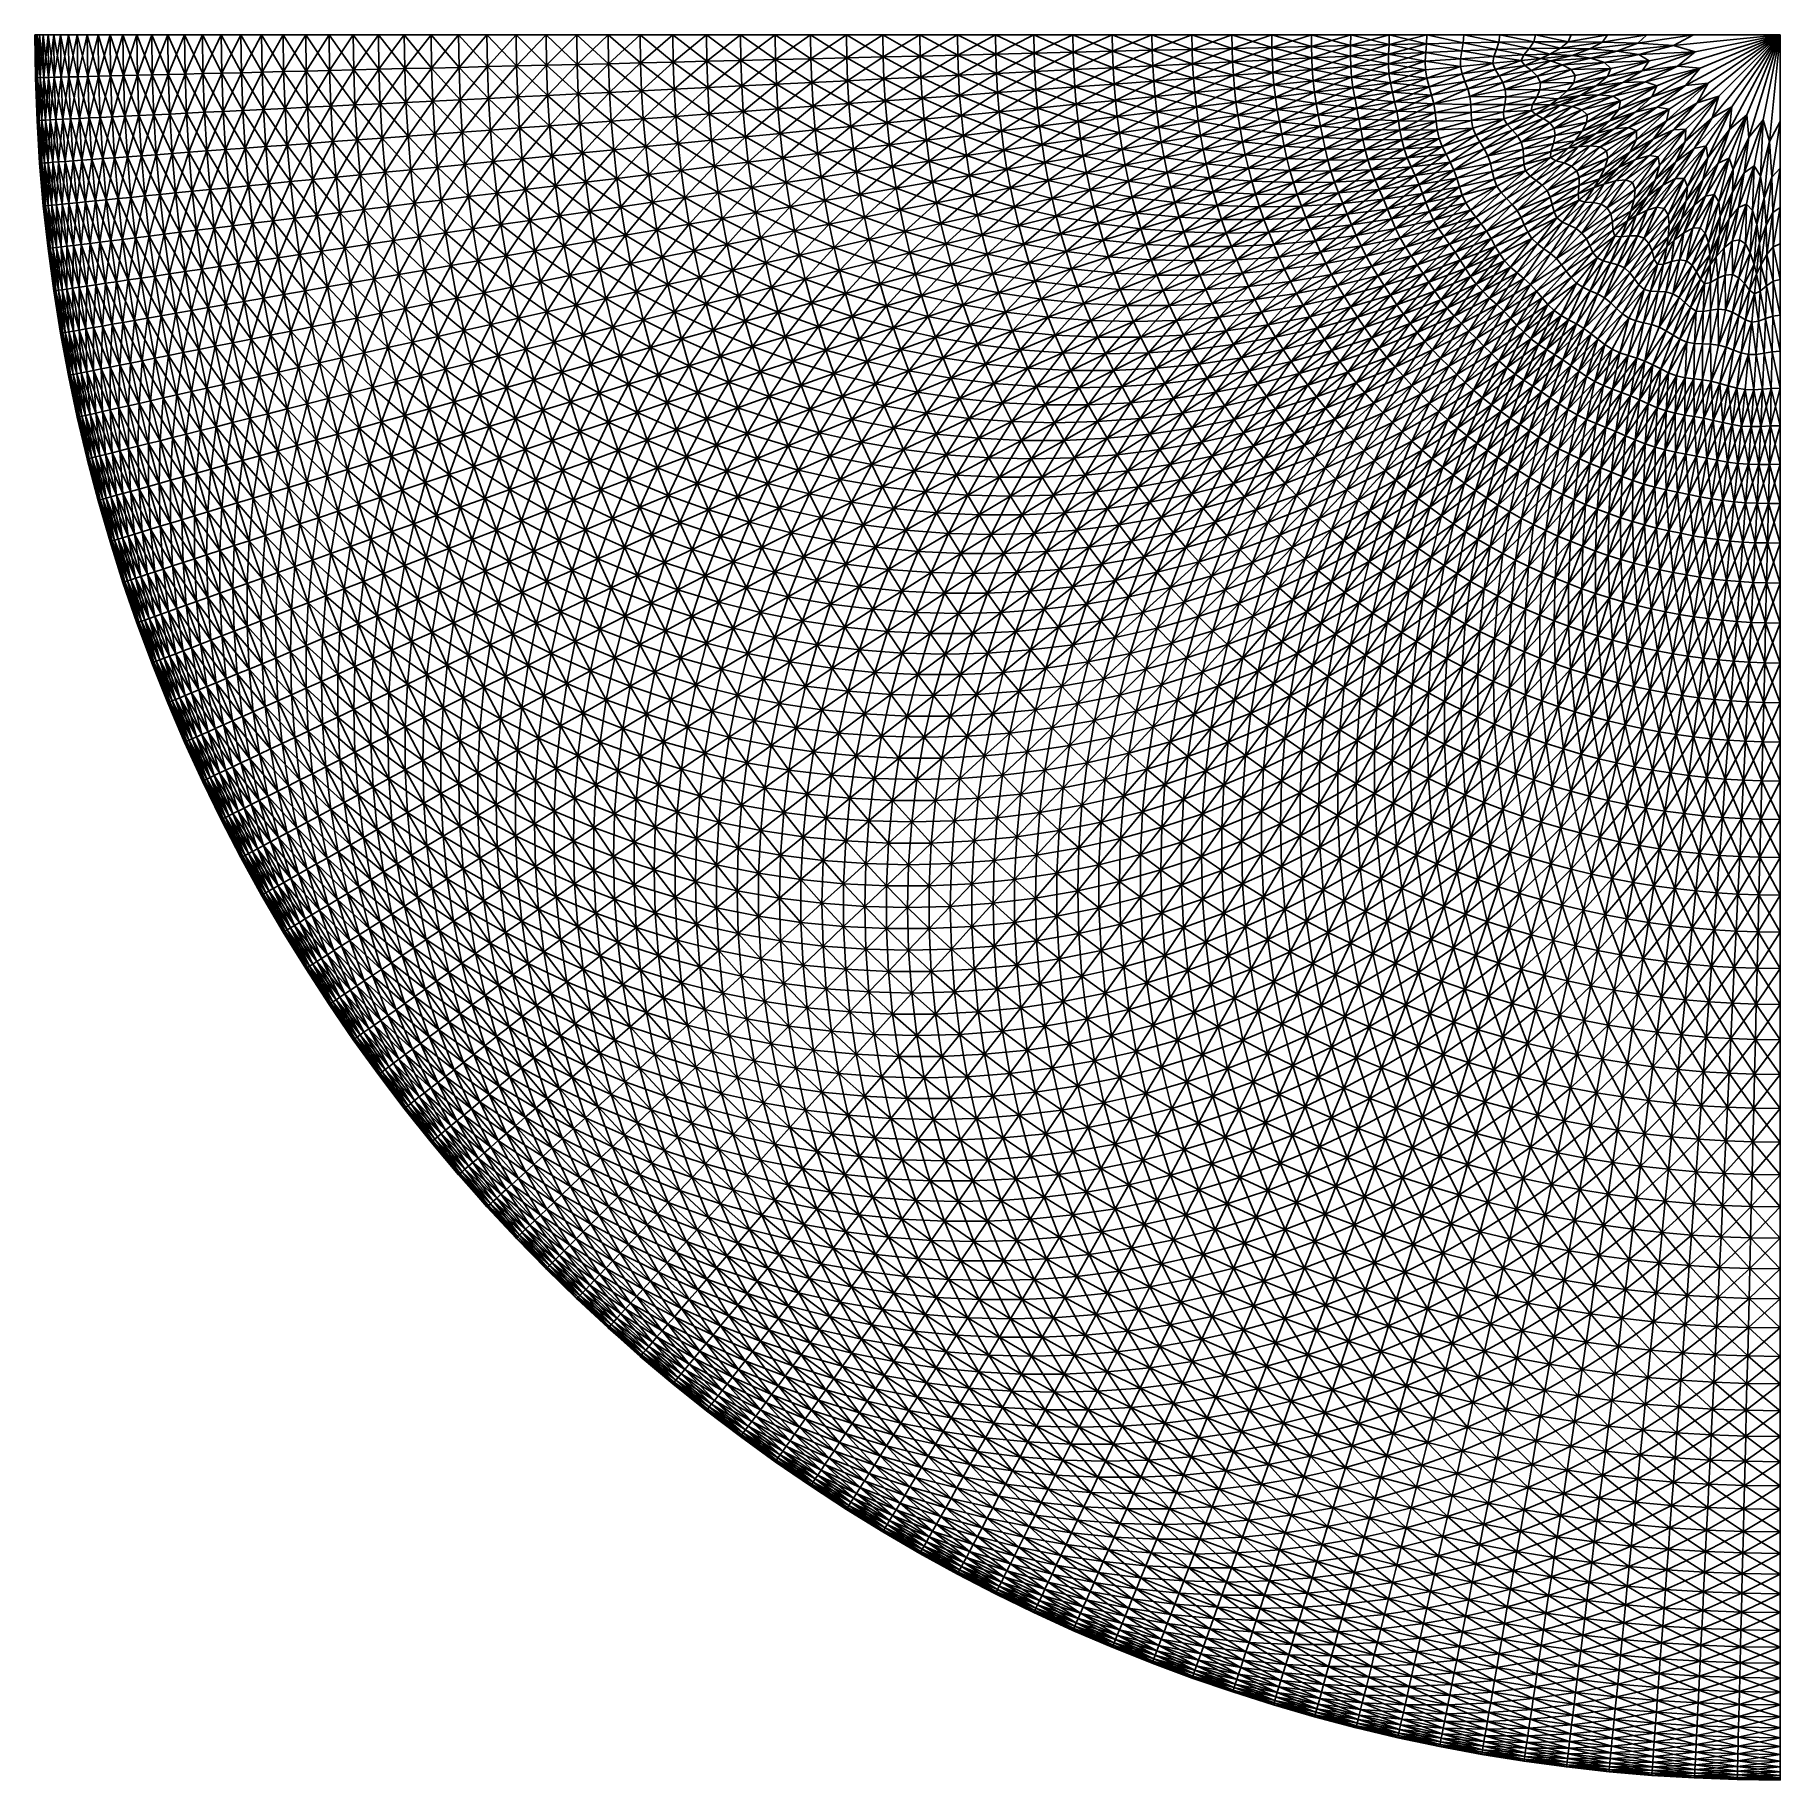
# Model space of a CAD drawing. Extents: x -1 to 0.97, y -0.99 to 0.99.
# Drawn here: x -1 to -0.013, y -0.988 to -0.001 of the extents above; entities that cross this region are included whole.
import ezdxf

# ---------------------------------------------------------------- set-up
doc = ezdxf.new("R2010")
doc.units = 0

msp = doc.modelspace()

# ---------------------------------------------------------------- linework, layer by layer
for points in [[(-0.99957, -0.02518, 0), (-0.99957, -0.00095, 0.02438), (-0.99987, -0.00095, 0)], [(-0.99927, -0.02517, -0.02438), (-0.99957, -0.02518, 0), (-0.99987, -0.00095, 0)], [(-0.99927, -0.02517, -0.02438), (-0.99987, -0.00095, 0), (-0.99957, -0.00095, -0.02438)], [(-0.99927, -0.02517, 0.02438), (-0.99868, -0.00095, 0.04875), (-0.99957, -0.00095, 0.02438)], [(-0.99957, -0.02518, 0), (-0.99927, -0.02517, 0.02438), (-0.99957, -0.00095, 0.02438)], [(-0.99838, -0.02515, -0.04875), (-0.99927, -0.02517, -0.02438), (-0.99957, -0.00095, -0.02438)], [(-0.99838, -0.02515, -0.04875), (-0.99957, -0.00095, -0.02438), (-0.99868, -0.00095, -0.04875)], [(-0.99927, -0.02517, 0.02438), (-0.99838, -0.02515, 0.04875), (-0.99868, -0.00095, 0.04875)], [(-0.99838, -0.02515, 0.04875), (-0.99719, -0.00095, 0.07309), (-0.99868, -0.00095, 0.04875)], [(-0.99689, -0.02512, -0.07309), (-0.99838, -0.02515, -0.04875), (-0.99868, -0.00095, -0.04875)], [(-0.99689, -0.02512, -0.07309), (-0.99868, -0.00095, -0.04875), (-0.99719, -0.00095, -0.07309)], [(-0.99838, -0.02515, 0.04875), (-0.99689, -0.02512, 0.07309), (-0.99719, -0.00095, 0.07309)], [(-0.99689, -0.02512, 0.07309), (-0.99511, -0.00095, 0.09739), (-0.99719, -0.00095, 0.07309)], [(-0.99481, -0.02507, -0.09739), (-0.99689, -0.02512, -0.07309), (-0.99719, -0.00095, -0.07309)], [(-0.99481, -0.02507, -0.09739), (-0.99719, -0.00095, -0.07309), (-0.99511, -0.00095, -0.09739)], [(-0.99689, -0.02512, 0.07309), (-0.99481, -0.02507, 0.09739), (-0.99511, -0.00095, 0.09739)], [(-0.99481, -0.02507, 0.09739), (-0.99244, -0.00095, 0.12163), (-0.99511, -0.00095, 0.09739)], [(-0.99214, -0.025, -0.12163), (-0.99481, -0.02507, -0.09739), (-0.99511, -0.00095, -0.09739)], [(-0.99214, -0.025, -0.12163), (-0.99511, -0.00095, -0.09739), (-0.99244, -0.00095, -0.12163)], [(-0.99481, -0.02507, 0.09739), (-0.99214, -0.025, 0.12163), (-0.99244, -0.00095, 0.12163)], [(-0.99214, -0.025, 0.12163), (-0.98918, -0.00095, 0.14579), (-0.99244, -0.00095, 0.12163)], [(-0.98889, -0.02492, -0.14579), (-0.99214, -0.025, -0.12163), (-0.99244, -0.00095, -0.12163)], [(-0.98889, -0.02492, -0.14579), (-0.99244, -0.00095, -0.12163), (-0.98918, -0.00095, -0.14579)], [(-0.99214, -0.025, 0.12163), (-0.98889, -0.02492, 0.14579), (-0.98918, -0.00095, 0.14579)], [(-0.98889, -0.02492, 0.14579), (-0.98533, -0.00095, 0.16987), (-0.98918, -0.00095, 0.14579)], [(-0.98504, -0.02483, -0.16987), (-0.98889, -0.02492, -0.14579), (-0.98918, -0.00095, -0.14579)], [(-0.98504, -0.02483, -0.16987), (-0.98918, -0.00095, -0.14579), (-0.98533, -0.00095, -0.16987)], [(-0.98889, -0.02492, 0.14579), (-0.98504, -0.02483, 0.16987), (-0.98533, -0.00095, 0.16987)], [(-0.98504, -0.02483, 0.16987), (-0.9809, -0.00095, 0.19384), (-0.98533, -0.00095, 0.16987)], [(-0.98061, -0.02472, -0.19384), (-0.98504, -0.02483, -0.16987), (-0.98533, -0.00095, -0.16987)], [(-0.98061, -0.02472, -0.19384), (-0.98533, -0.00095, -0.16987), (-0.9809, -0.00095, -0.19384)], [(-0.98504, -0.02483, 0.16987), (-0.98061, -0.02472, 0.19384), (-0.9809, -0.00095, 0.19384)], [(-0.97559, -0.02459, -0.2177), (-0.98061, -0.02472, -0.19384), (-0.9809, -0.00095, -0.19384)], [(-0.97559, -0.02459, -0.2177), (-0.9809, -0.00095, -0.19384), (-0.97588, -0.00095, -0.2177)], [(-0.98061, -0.02472, 0.19384), (-0.97588, -0.00095, 0.2177), (-0.9809, -0.00095, 0.19384)], [(-0.98061, -0.02472, 0.19384), (-0.97559, -0.02459, 0.2177), (-0.97588, -0.00095, 0.2177)], [(-0.96999, -0.02446, -0.24142), (-0.97559, -0.02459, -0.2177), (-0.97588, -0.00095, -0.2177)], [(-0.96999, -0.02446, -0.24142), (-0.97588, -0.00095, -0.2177), (-0.97028, -0.00095, -0.24142)], [(-0.97559, -0.02459, 0.2177), (-0.97028, -0.00095, 0.24142), (-0.97588, -0.00095, 0.2177)], [(-0.97559, -0.02459, 0.2177), (-0.96999, -0.02446, 0.24142), (-0.97028, -0.00095, 0.24142)], [(-0.96382, -0.0243, -0.265), (-0.96999, -0.02446, -0.24142), (-0.97028, -0.00095, -0.24142)], [(-0.96382, -0.0243, -0.265), (-0.97028, -0.00095, -0.24142), (-0.9641, -0.00095, -0.265)], [(-0.96999, -0.02446, 0.24142), (-0.9641, -0.00095, 0.265), (-0.97028, -0.00095, 0.24142)], [(-0.96999, -0.02446, 0.24142), (-0.96382, -0.0243, 0.265), (-0.9641, -0.00095, 0.265)], [(-0.95707, -0.02414, -0.28842), (-0.96382, -0.0243, -0.265), (-0.9641, -0.00095, -0.265)], [(-0.95707, -0.02414, -0.28842), (-0.9641, -0.00095, -0.265), (-0.95735, -0.00095, -0.28842)], [(-0.96382, -0.0243, 0.265), (-0.95735, -0.00095, 0.28842), (-0.9641, -0.00095, 0.265)], [(-0.96382, -0.0243, 0.265), (-0.95707, -0.02414, 0.28842), (-0.95735, -0.00095, 0.28842)], [(-0.94975, -0.02396, -0.31167), (-0.95707, -0.02414, -0.28842), (-0.95735, -0.00095, -0.28842)], [(-0.94975, -0.02396, -0.31167), (-0.95735, -0.00095, -0.28842), (-0.95004, -0.00095, -0.31167)], [(-0.95707, -0.02414, 0.28842), (-0.95004, -0.00095, 0.31167), (-0.95735, -0.00095, 0.28842)], [(-0.95707, -0.02414, 0.28842), (-0.94975, -0.02396, 0.31167), (-0.95004, -0.00095, 0.31167)], [(-0.94188, -0.02377, -0.33473), (-0.94975, -0.02396, -0.31167), (-0.95004, -0.00095, -0.31167)], [(-0.94188, -0.02377, -0.33473), (-0.95004, -0.00095, -0.31167), (-0.94216, -0.00095, -0.33473)], [(-0.94975, -0.02396, 0.31167), (-0.94216, -0.00095, 0.33473), (-0.95004, -0.00095, 0.31167)], [(-0.94975, -0.02396, 0.31167), (-0.94188, -0.02377, 0.33473), (-0.94216, -0.00095, 0.33473)], [(-0.93344, -0.02356, -0.35759), (-0.94188, -0.02377, -0.33473), (-0.94216, -0.00095, -0.33473)], [(-0.93344, -0.02356, -0.35759), (-0.94216, -0.00095, -0.33473), (-0.93372, -0.00095, -0.35759)], [(-0.94188, -0.02377, 0.33473), (-0.93372, -0.00095, 0.35759), (-0.94216, -0.00095, 0.33473)], [(-0.94188, -0.02377, 0.33473), (-0.93344, -0.02356, 0.35759), (-0.93372, -0.00095, 0.35759)], [(-0.92444, -0.02334, -0.38023), (-0.93344, -0.02356, -0.35759), (-0.93372, -0.00095, -0.35759)], [(-0.92444, -0.02334, -0.38023), (-0.93372, -0.00095, -0.35759), (-0.92472, -0.00095, -0.38023)], [(-0.93344, -0.02356, 0.35759), (-0.92472, -0.00095, 0.38023), (-0.93372, -0.00095, 0.35759)], [(-0.93344, -0.02356, 0.35759), (-0.92444, -0.02334, 0.38023), (-0.92472, -0.00095, 0.38023)], [(-0.9149, -0.0231, -0.40265), (-0.92444, -0.02334, -0.38023), (-0.92472, -0.00095, -0.38023)], [(-0.9149, -0.0231, -0.40265), (-0.92472, -0.00095, -0.38023), (-0.91517, -0.00095, -0.40265)], [(-0.92444, -0.02334, 0.38023), (-0.91517, -0.00095, 0.40265), (-0.92472, -0.00095, 0.38023)], [(-0.92444, -0.02334, 0.38023), (-0.9149, -0.0231, 0.40265), (-0.91517, -0.00095, 0.40265)], [(-0.90481, -0.02286, -0.42482), (-0.9149, -0.0231, -0.40265), (-0.91517, -0.00095, -0.40265)], [(-0.90481, -0.02286, -0.42482), (-0.91517, -0.00095, -0.40265), (-0.90508, -0.00095, -0.42482)], [(-0.9149, -0.0231, 0.40265), (-0.90508, -0.00095, 0.42482), (-0.91517, -0.00095, 0.40265)], [(-0.9149, -0.0231, 0.40265), (-0.90481, -0.02286, 0.42482), (-0.90508, -0.00095, 0.42482)], [(-0.89419, -0.0226, -0.44673), (-0.90481, -0.02286, -0.42482), (-0.90508, -0.00095, -0.42482)], [(-0.89419, -0.0226, -0.44673), (-0.90508, -0.00095, -0.42482), (-0.89445, -0.00095, -0.44673)], [(-0.90481, -0.02286, 0.42482), (-0.89445, -0.00095, 0.44673), (-0.90508, -0.00095, 0.42482)], [(-0.90481, -0.02286, 0.42482), (-0.89419, -0.0226, 0.44673), (-0.89445, -0.00095, 0.44673)], [(-0.88303, -0.02232, -0.46838), (-0.89419, -0.0226, -0.44673), (-0.89445, -0.00095, -0.44673)], [(-0.88303, -0.02232, -0.46838), (-0.89445, -0.00095, -0.44673), (-0.88329, -0.00095, -0.46838)], [(-0.89419, -0.0226, 0.44673), (-0.88329, -0.00095, 0.46838), (-0.89445, -0.00095, 0.44673)], [(-0.89419, -0.0226, 0.44673), (-0.88303, -0.02232, 0.46838), (-0.88329, -0.00095, 0.46838)], [(-0.87135, -0.02203, -0.48974), (-0.88303, -0.02232, -0.46838), (-0.88329, -0.00095, -0.46838)], [(-0.87135, -0.02203, -0.48974), (-0.88329, -0.00095, -0.46838), (-0.87161, -0.00095, -0.48974)], [(-0.88303, -0.02232, 0.46838), (-0.87161, -0.00095, 0.48974), (-0.88329, -0.00095, 0.46838)], [(-0.88303, -0.02232, 0.46838), (-0.87135, -0.02203, 0.48974), (-0.87161, -0.00095, 0.48974)], [(-0.85916, -0.02174, -0.51081), (-0.87135, -0.02203, -0.48974), (-0.87161, -0.00095, -0.48974)], [(-0.85916, -0.02174, -0.51081), (-0.87161, -0.00095, -0.48974), (-0.85941, -0.00095, -0.51081)], [(-0.87135, -0.02203, 0.48974), (-0.85941, -0.00095, 0.51081), (-0.87161, -0.00095, 0.48974)], [(-0.87135, -0.02203, 0.48974), (-0.85916, -0.02174, 0.51081), (-0.85941, -0.00095, 0.51081)], [(-0.84645, -0.02142, -0.53157), (-0.85916, -0.02174, -0.51081), (-0.85941, -0.00095, -0.51081)], [(-0.84645, -0.02142, -0.53157), (-0.85941, -0.00095, -0.51081), (-0.8467, -0.00095, -0.53157)], [(-0.85916, -0.02174, 0.51081), (-0.8467, -0.00095, 0.53157), (-0.85941, -0.00095, 0.51081)], [(-0.85916, -0.02174, 0.51081), (-0.84645, -0.02142, 0.53157), (-0.8467, -0.00095, 0.53157)], [(-0.83324, -0.0211, -0.55201), (-0.84645, -0.02142, -0.53157), (-0.8467, -0.00095, -0.53157)], [(-0.83324, -0.0211, -0.55201), (-0.8467, -0.00095, -0.53157), (-0.83349, -0.00095, -0.55201)], [(-0.84645, -0.02142, 0.53157), (-0.83349, -0.00095, 0.55201), (-0.8467, -0.00095, 0.53157)], [(-0.84645, -0.02142, 0.53157), (-0.83324, -0.0211, 0.55201), (-0.83349, -0.00095, 0.55201)], [(-0.81954, -0.02076, -0.57212), (-0.83324, -0.0211, -0.55201), (-0.83349, -0.00095, -0.55201)], [(-0.81954, -0.02076, -0.57212), (-0.83349, -0.00095, -0.55201), (-0.81978, -0.00095, -0.57212)], [(-0.83324, -0.0211, 0.55201), (-0.81978, -0.00095, 0.57212), (-0.83349, -0.00095, 0.55201)], [(-0.83324, -0.0211, 0.55201), (-0.81954, -0.02076, 0.57212), (-0.81978, -0.00095, 0.57212)], [(-0.80535, -0.02041, -0.59188), (-0.81954, -0.02076, -0.57212), (-0.81978, -0.00095, -0.57212)], [(-0.80535, -0.02041, -0.59188), (-0.81978, -0.00095, -0.57212), (-0.80559, -0.00095, -0.59188)], [(-0.81954, -0.02076, 0.57212), (-0.80559, -0.00095, 0.59188), (-0.81978, -0.00095, 0.57212)], [(-0.81954, -0.02076, 0.57212), (-0.80535, -0.02041, 0.59188), (-0.80559, -0.00095, 0.59188)], [(-0.79068, -0.02005, -0.61129), (-0.80535, -0.02041, -0.59188), (-0.80559, -0.00095, -0.59188)], [(-0.79068, -0.02005, -0.61129), (-0.80559, -0.00095, -0.59188), (-0.79091, -0.00095, -0.61129)], [(-0.80535, -0.02041, 0.59188), (-0.79091, -0.00095, 0.61129), (-0.80559, -0.00095, 0.59188)], [(-0.80535, -0.02041, 0.59188), (-0.79068, -0.02005, 0.61129), (-0.79091, -0.00095, 0.61129)], [(-0.77554, -0.01968, -0.63033), (-0.79068, -0.02005, -0.61129), (-0.79091, -0.00095, -0.61129)], [(-0.77554, -0.01968, -0.63033), (-0.79091, -0.00095, -0.61129), (-0.77577, -0.00095, -0.63033)], [(-0.79068, -0.02005, 0.61129), (-0.77577, -0.00095, 0.63033), (-0.79091, -0.00095, 0.61129)], [(-0.79068, -0.02005, 0.61129), (-0.77554, -0.01968, 0.63033), (-0.77577, -0.00095, 0.63033)], [(-0.75995, -0.0193, -0.64899), (-0.77554, -0.01968, -0.63033), (-0.77577, -0.00095, -0.63033)], [(-0.75995, -0.0193, -0.64899), (-0.77577, -0.00095, -0.63033), (-0.76017, -0.00095, -0.64899)], [(-0.77554, -0.01968, 0.63033), (-0.76017, -0.00095, 0.64899), (-0.77577, -0.00095, 0.63033)], [(-0.77554, -0.01968, 0.63033), (-0.75995, -0.0193, 0.64899), (-0.76017, -0.00095, 0.64899)], [(-0.7439, -0.01891, -0.66726), (-0.75995, -0.0193, -0.64899), (-0.76017, -0.00095, -0.64899)], [(-0.7439, -0.01891, -0.66726), (-0.76017, -0.00095, -0.64899), (-0.74413, -0.00095, -0.66726)], [(-0.75995, -0.0193, 0.64899), (-0.74413, -0.00095, 0.66726), (-0.76017, -0.00095, 0.64899)], [(-0.75995, -0.0193, 0.64899), (-0.7439, -0.01891, 0.66726), (-0.74413, -0.00095, 0.66726)], [(-0.72742, -0.0185, -0.68512), (-0.7439, -0.01891, -0.66726), (-0.74413, -0.00095, -0.66726)], [(-0.72742, -0.0185, -0.68512), (-0.74413, -0.00095, -0.66726), (-0.72764, -0.00095, -0.68512)], [(-0.7439, -0.01891, 0.66726), (-0.72764, -0.00095, 0.68512), (-0.74413, -0.00095, 0.66726)], [(-0.7439, -0.01891, 0.66726), (-0.72742, -0.0185, 0.68512), (-0.72764, -0.00095, 0.68512)], [(-0.7105, -0.01809, -0.70258), (-0.72742, -0.0185, -0.68512), (-0.72764, -0.00095, -0.68512)], [(-0.7105, -0.01809, -0.70258), (-0.72764, -0.00095, -0.68512), (-0.71071, -0.00095, -0.70258)], [(-0.72742, -0.0185, 0.68512), (-0.71071, -0.00095, 0.70258), (-0.72764, -0.00095, 0.68512)], [(-0.72742, -0.0185, 0.68512), (-0.7105, -0.01809, 0.70258), (-0.71071, -0.00095, 0.70258)], [(-0.7105, -0.01809, 0.70258), (-0.69337, -0.00095, 0.71961), (-0.71071, -0.00095, 0.70258)], [(-0.69317, -0.01766, -0.71961), (-0.7105, -0.01809, -0.70258), (-0.71071, -0.00095, -0.70258)], [(-0.69317, -0.01766, -0.71961), (-0.71071, -0.00095, -0.70258), (-0.69337, -0.00095, -0.71961)], [(-0.7105, -0.01809, 0.70258), (-0.69317, -0.01766, 0.71961), (-0.69337, -0.00095, 0.71961)], [(-0.69317, -0.01766, 0.71961), (-0.67562, -0.00095, 0.7362), (-0.69337, -0.00095, 0.71961)], [(-0.67542, -0.01723, -0.7362), (-0.69317, -0.01766, -0.71961), (-0.69337, -0.00095, -0.71961)], [(-0.67542, -0.01723, -0.7362), (-0.69337, -0.00095, -0.71961), (-0.67562, -0.00095, -0.7362)], [(-0.69317, -0.01766, 0.71961), (-0.67542, -0.01723, 0.7362), (-0.67562, -0.00095, 0.7362)], [(-0.67542, -0.01723, 0.7362), (-0.65747, -0.00095, 0.75236), (-0.67562, -0.00095, 0.7362)], [(-0.65727, -0.01678, -0.75236), (-0.67542, -0.01723, -0.7362), (-0.67562, -0.00095, -0.7362)], [(-0.65727, -0.01678, -0.75236), (-0.67562, -0.00095, -0.7362), (-0.65747, -0.00095, -0.75236)], [(-0.67542, -0.01723, 0.7362), (-0.65727, -0.01678, 0.75236), (-0.65747, -0.00095, 0.75236)], [(-0.65727, -0.01678, 0.75236), (-0.63893, -0.00095, 0.76806), (-0.65747, -0.00095, 0.75236)], [(-0.63874, -0.01632, -0.76806), (-0.65727, -0.01678, -0.75236), (-0.65747, -0.00095, -0.75236)], [(-0.63874, -0.01632, -0.76806), (-0.65747, -0.00095, -0.75236), (-0.63893, -0.00095, -0.76806)], [(-0.65727, -0.01678, 0.75236), (-0.63874, -0.01632, 0.76806), (-0.63893, -0.00095, 0.76806)], [(-0.63874, -0.01632, 0.76806), (-0.62001, -0.00095, 0.78329), (-0.63893, -0.00095, 0.76806)], [(-0.61983, -0.01586, -0.78329), (-0.63874, -0.01632, -0.76806), (-0.63893, -0.00095, -0.76806)], [(-0.61983, -0.01586, -0.78329), (-0.63893, -0.00095, -0.76806), (-0.62001, -0.00095, -0.78329)], [(-0.63874, -0.01632, 0.76806), (-0.61983, -0.01586, 0.78329), (-0.62001, -0.00095, 0.78329)], [(-0.61983, -0.01586, 0.78329), (-0.60073, -0.00095, 0.79806), (-0.62001, -0.00095, 0.78329)], [(-0.60055, -0.01539, -0.79806), (-0.61983, -0.01586, -0.78329), (-0.62001, -0.00095, -0.78329)], [(-0.60055, -0.01539, -0.79806), (-0.62001, -0.00095, -0.78329), (-0.60073, -0.00095, -0.79806)], [(-0.61983, -0.01586, 0.78329), (-0.60055, -0.01539, 0.79806), (-0.60073, -0.00095, 0.79806)], [(-0.60055, -0.01539, 0.79806), (-0.58109, -0.00095, 0.81235), (-0.60073, -0.00095, 0.79806)], [(-0.58092, -0.01491, -0.81235), (-0.60055, -0.01539, -0.79806), (-0.60073, -0.00095, -0.79806)], [(-0.58092, -0.01491, -0.81235), (-0.60073, -0.00095, -0.79806), (-0.58109, -0.00095, -0.81235)], [(-0.60055, -0.01539, 0.79806), (-0.58092, -0.01491, 0.81235), (-0.58109, -0.00095, 0.81235)], [(-0.58092, -0.01491, 0.81235), (-0.56111, -0.00095, 0.82614), (-0.58109, -0.00095, 0.81235)], [(-0.56095, -0.01441, -0.82614), (-0.58092, -0.01491, -0.81235), (-0.58109, -0.00095, -0.81235)], [(-0.56095, -0.01441, -0.82614), (-0.58109, -0.00095, -0.81235), (-0.56111, -0.00095, -0.82614)], [(-0.58092, -0.01491, 0.81235), (-0.56095, -0.01441, 0.82614), (-0.56111, -0.00095, 0.82614)], [(-0.56095, -0.01441, 0.82614), (-0.5408, -0.00095, 0.83944), (-0.56111, -0.00095, 0.82614)], [(-0.54064, -0.01392, -0.83944), (-0.56095, -0.01441, -0.82614), (-0.56111, -0.00095, -0.82614)], [(-0.54064, -0.01392, -0.83944), (-0.56111, -0.00095, -0.82614), (-0.5408, -0.00095, -0.83944)], [(-0.56095, -0.01441, 0.82614), (-0.54064, -0.01392, 0.83944), (-0.5408, -0.00095, 0.83944)], [(-0.54064, -0.01392, 0.83944), (-0.52017, -0.00095, 0.85223), (-0.5408, -0.00095, 0.83944)], [(-0.52002, -0.01341, -0.85223), (-0.54064, -0.01392, -0.83944), (-0.5408, -0.00095, -0.83944)], [(-0.52002, -0.01341, -0.85223), (-0.5408, -0.00095, -0.83944), (-0.52017, -0.00095, -0.85223)], [(-0.54064, -0.01392, 0.83944), (-0.52002, -0.01341, 0.85223), (-0.52017, -0.00095, 0.85223)], [(-0.52002, -0.01341, 0.85223), (-0.49924, -0.00095, 0.86451), (-0.52017, -0.00095, 0.85223)], [(-0.49909, -0.0129, -0.86451), (-0.52002, -0.01341, -0.85223), (-0.52017, -0.00095, -0.85223)], [(-0.49909, -0.0129, -0.86451), (-0.52017, -0.00095, -0.85223), (-0.49924, -0.00095, -0.86451)], [(-0.52002, -0.01341, 0.85223), (-0.49909, -0.0129, 0.86451), (-0.49924, -0.00095, 0.86451)], [(-0.49909, -0.0129, 0.86451), (-0.47801, -0.00095, 0.87627), (-0.49924, -0.00095, 0.86451)], [(-0.47787, -0.01238, -0.87627), (-0.49909, -0.0129, -0.86451), (-0.49924, -0.00095, -0.86451)], [(-0.47787, -0.01238, -0.87627), (-0.49924, -0.00095, -0.86451), (-0.47801, -0.00095, -0.87627)], [(-0.49909, -0.0129, 0.86451), (-0.47787, -0.01238, 0.87627), (-0.47801, -0.00095, 0.87627)], [(-0.47787, -0.01238, 0.87627), (-0.45651, -0.00095, 0.8875), (-0.47801, -0.00095, 0.87627)], [(-0.45637, -0.01185, -0.8875), (-0.47787, -0.01238, -0.87627), (-0.47801, -0.00095, -0.87627)], [(-0.45637, -0.01185, -0.8875), (-0.47801, -0.00095, -0.87627), (-0.45651, -0.00095, -0.8875)], [(-0.47787, -0.01238, 0.87627), (-0.45637, -0.01185, 0.8875), (-0.45651, -0.00095, 0.8875)], [(-0.45637, -0.01185, 0.8875), (-0.43473, -0.00095, 0.8982), (-0.45651, -0.00095, 0.8875)], [(-0.4346, -0.01131, -0.8982), (-0.45637, -0.01185, -0.8875), (-0.45651, -0.00095, -0.8875)], [(-0.4346, -0.01131, -0.8982), (-0.45651, -0.00095, -0.8875), (-0.43473, -0.00095, -0.8982)], [(-0.45637, -0.01185, 0.8875), (-0.4346, -0.01131, 0.8982), (-0.43473, -0.00095, 0.8982)], [(-0.4346, -0.01131, 0.8982), (-0.4127, -0.00095, 0.90835), (-0.43473, -0.00095, 0.8982)], [(-0.41258, -0.01077, -0.90835), (-0.4346, -0.01131, -0.8982), (-0.43473, -0.00095, -0.8982)], [(-0.41258, -0.01077, -0.90835), (-0.43473, -0.00095, -0.8982), (-0.4127, -0.00095, -0.90835)], [(-0.4346, -0.01131, 0.8982), (-0.41258, -0.01077, 0.90835), (-0.4127, -0.00095, 0.90835)], [(-0.41258, -0.01077, 0.90835), (-0.39043, -0.00095, 0.91796), (-0.4127, -0.00095, 0.90835)], [(-0.39032, -0.01023, -0.91796), (-0.41258, -0.01077, -0.90835), (-0.4127, -0.00095, -0.90835)], [(-0.39032, -0.01023, -0.91796), (-0.4127, -0.00095, -0.90835), (-0.39043, -0.00095, -0.91796)], [(-0.41258, -0.01077, 0.90835), (-0.39032, -0.01023, 0.91796), (-0.39043, -0.00095, 0.91796)], [(-0.39032, -0.01023, 0.91796), (-0.36795, -0.00095, 0.92702), (-0.39043, -0.00095, 0.91796)], [(-0.36784, -0.00967, -0.92701), (-0.39032, -0.01023, -0.91796), (-0.39043, -0.00095, -0.91796)], [(-0.36784, -0.00967, -0.92701), (-0.39043, -0.00095, -0.91796), (-0.36795, -0.00095, -0.92701)], [(-0.39032, -0.01023, 0.91796), (-0.36784, -0.00967, 0.92701), (-0.36795, -0.00095, 0.92702)], [(-0.38998, -0.01949, 0.91796), (-0.36784, -0.00967, 0.92701), (-0.39032, -0.01023, 0.91796)], [(-0.36752, -0.01839, -0.92701), (-0.39032, -0.01023, -0.91796), (-0.36784, -0.00967, -0.92701)], [(-0.38998, -0.01949, 0.91796), (-0.36752, -0.01839, 0.92701), (-0.36784, -0.00967, 0.92701)], [(-0.36784, -0.00967, 0.92701), (-0.34534, -0.00095, 0.9355), (-0.36795, -0.00095, 0.92702)], [(-0.34524, -0.00912, -0.9355), (-0.36784, -0.00967, -0.92701), (-0.36795, -0.00095, -0.92701)], [(-0.34524, -0.00912, -0.9355), (-0.36795, -0.00095, -0.92701), (-0.34534, -0.00095, -0.9355)], [(-0.36784, -0.00967, 0.92701), (-0.34524, -0.00912, 0.9355), (-0.34534, -0.00095, 0.9355)], [(-0.36752, -0.01839, 0.92701), (-0.34524, -0.00912, 0.9355), (-0.36784, -0.00967, 0.92701)], [(-0.34495, -0.01728, -0.9355), (-0.36784, -0.00967, -0.92701), (-0.34524, -0.00912, -0.9355)], [(-0.34495, -0.01728, -0.9355), (-0.36752, -0.01839, -0.92701), (-0.36784, -0.00967, -0.92701)], [(-0.36752, -0.01839, 0.92701), (-0.34495, -0.01728, 0.9355), (-0.34524, -0.00912, 0.9355)], [(-0.34524, -0.00912, 0.9355), (-0.32269, -0.00095, 0.94341), (-0.34534, -0.00095, 0.9355)], [(-0.32261, -0.00857, -0.9434), (-0.34524, -0.00912, -0.9355), (-0.34534, -0.00095, -0.9355)], [(-0.32261, -0.00857, -0.9434), (-0.34534, -0.00095, -0.9355), (-0.32269, -0.00095, -0.94341)], [(-0.34524, -0.00912, 0.9355), (-0.32261, -0.00857, 0.9434), (-0.32269, -0.00095, 0.94341)], [(-0.34495, -0.01728, 0.9355), (-0.32261, -0.00857, 0.9434), (-0.34524, -0.00912, 0.9355)], [(-0.32236, -0.01618, -0.9434), (-0.34524, -0.00912, -0.9355), (-0.32261, -0.00857, -0.9434)], [(-0.32236, -0.01618, -0.9434), (-0.34495, -0.01728, -0.9355), (-0.34524, -0.00912, -0.9355)], [(-0.34495, -0.01728, 0.9355), (-0.32236, -0.01618, 0.9434), (-0.32261, -0.00857, 0.9434)], [(-0.32261, -0.00857, 0.9434), (-0.30011, -0.00095, 0.95072), (-0.32269, -0.00095, 0.94341)], [(-0.30006, -0.00802, -0.95072), (-0.32261, -0.00857, -0.9434), (-0.32269, -0.00095, -0.94341)], [(-0.30006, -0.00802, -0.95072), (-0.32269, -0.00095, -0.94341), (-0.30011, -0.00095, -0.95072)], [(-0.32261, -0.00857, 0.9434), (-0.30006, -0.00802, 0.95072), (-0.30011, -0.00095, 0.95072)], [(-0.32236, -0.01618, 0.9434), (-0.30006, -0.00802, 0.95072), (-0.32261, -0.00857, 0.9434)], [(-0.29987, -0.01508, -0.95071), (-0.32261, -0.00857, -0.9434), (-0.30006, -0.00802, -0.95072)], [(-0.29987, -0.01508, -0.95071), (-0.32236, -0.01618, -0.9434), (-0.32261, -0.00857, -0.9434)], [(-0.32236, -0.01618, 0.9434), (-0.29987, -0.01508, 0.95071), (-0.30006, -0.00802, 0.95072)], [(-0.30006, -0.00802, 0.95072), (-0.27769, -0.00095, 0.95743), (-0.30011, -0.00095, 0.95072)], [(-0.27768, -0.00748, -0.95742), (-0.30006, -0.00802, -0.95072), (-0.30011, -0.00095, -0.95072)], [(-0.27768, -0.00748, -0.95742), (-0.30011, -0.00095, -0.95072), (-0.27769, -0.00095, -0.95743)], [(-0.30006, -0.00802, 0.95072), (-0.27768, -0.00748, 0.95742), (-0.27769, -0.00095, 0.95743)], [(-0.29987, -0.01508, 0.95071), (-0.27768, -0.00748, 0.95742), (-0.30006, -0.00802, 0.95072)], [(-0.27759, -0.014, -0.9574), (-0.30006, -0.00802, -0.95072), (-0.27768, -0.00748, -0.95742)], [(-0.27759, -0.014, -0.9574), (-0.29987, -0.01508, -0.95071), (-0.30006, -0.00802, -0.95072)], [(-0.29987, -0.01508, 0.95071), (-0.27759, -0.014, 0.9574), (-0.27768, -0.00748, 0.95742)], [(-0.27768, -0.00748, 0.95742), (-0.25553, -0.00095, 0.96352), (-0.27769, -0.00095, 0.95743)], [(-0.25558, -0.00695, -0.9635), (-0.27768, -0.00748, -0.95742), (-0.27769, -0.00095, -0.95743)], [(-0.25558, -0.00695, -0.9635), (-0.27769, -0.00095, -0.95743), (-0.25553, -0.00095, -0.96352)], [(-0.27768, -0.00748, 0.95742), (-0.25558, -0.00695, 0.9635), (-0.25553, -0.00095, 0.96352)], [(-0.27759, -0.014, 0.9574), (-0.25558, -0.00695, 0.9635), (-0.27768, -0.00748, 0.95742)], [(-0.25562, -0.01294, -0.96348), (-0.27768, -0.00748, -0.95742), (-0.25558, -0.00695, -0.9635)], [(-0.25562, -0.01294, -0.96348), (-0.27759, -0.014, -0.9574), (-0.27768, -0.00748, -0.95742)], [(-0.27759, -0.014, 0.9574), (-0.25562, -0.01294, 0.96348), (-0.25558, -0.00695, 0.9635)], [(-0.25562, -0.01294, 0.96348), (-0.23407, -0.01191, 0.96892), (-0.23386, -0.00644, 0.96896)], [(-0.25562, -0.01294, 0.96348), (-0.23386, -0.00644, 0.96896), (-0.25558, -0.00695, 0.9635)], [(-0.23407, -0.01191, -0.96892), (-0.25562, -0.01294, -0.96348), (-0.25558, -0.00695, -0.9635)], [(-0.25558, -0.00695, 0.9635), (-0.23386, -0.00644, 0.96896), (-0.23373, -0.00095, 0.96898)], [(-0.25558, -0.00695, 0.9635), (-0.23373, -0.00095, 0.96898), (-0.25553, -0.00095, 0.96352)], [(-0.23386, -0.00644, -0.96896), (-0.25558, -0.00695, -0.9635), (-0.25553, -0.00095, -0.96352)], [(-0.23407, -0.01191, -0.96892), (-0.25558, -0.00695, -0.9635), (-0.23386, -0.00644, -0.96896)], [(-0.23386, -0.00644, -0.96896), (-0.25553, -0.00095, -0.96352), (-0.23373, -0.00095, -0.96898)], [(-0.23407, -0.01191, 0.96892), (-0.21305, -0.01091, 0.9737), (-0.21261, -0.00594, 0.97376)], [(-0.23407, -0.01191, 0.96892), (-0.21261, -0.00594, 0.97376), (-0.23386, -0.00644, 0.96896)], [(-0.21305, -0.01091, -0.9737), (-0.23407, -0.01191, -0.96892), (-0.23386, -0.00644, -0.96896)], [(-0.23386, -0.00644, 0.96896), (-0.21261, -0.00594, 0.97376), (-0.21239, -0.00095, 0.97379)], [(-0.23386, -0.00644, 0.96896), (-0.21239, -0.00095, 0.97379), (-0.23373, -0.00095, 0.96898)], [(-0.21261, -0.00594, -0.97376), (-0.23386, -0.00644, -0.96896), (-0.23373, -0.00095, -0.96898)], [(-0.21305, -0.01091, -0.9737), (-0.23386, -0.00644, -0.96896), (-0.21261, -0.00594, -0.97376)], [(-0.21261, -0.00594, -0.97376), (-0.23373, -0.00095, -0.96898), (-0.21239, -0.00095, -0.97379)], [(-0.21261, -0.00594, 0.97376), (-0.21305, -0.01091, 0.9737), (-0.19268, -0.00997, 0.97783)], [(-0.21261, -0.00594, -0.97376), (-0.19268, -0.00997, -0.97783), (-0.21305, -0.01091, -0.9737)], [(-0.21239, -0.00095, 0.97379), (-0.21261, -0.00594, 0.97376), (-0.19192, -0.00548, 0.97793)], [(-0.21239, -0.00095, -0.97379), (-0.19192, -0.00548, -0.97793), (-0.21261, -0.00594, -0.97376)], [(-0.21261, -0.00594, 0.97376), (-0.19268, -0.00997, 0.97783), (-0.19192, -0.00548, 0.97793)], [(-0.21261, -0.00594, -0.97376), (-0.19192, -0.00548, -0.97793), (-0.19268, -0.00997, -0.97783)], [(-0.21239, -0.00095, 0.97379), (-0.19192, -0.00548, 0.97793), (-0.19156, -0.00095, 0.97797)], [(-0.21239, -0.00095, -0.97379), (-0.19156, -0.00095, -0.97797), (-0.19192, -0.00548, -0.97793)], [(-0.19192, -0.00548, 0.97793), (-0.19268, -0.00997, 0.97783), (-0.17312, -0.00917, 0.98134)], [(-0.19192, -0.00548, -0.97793), (-0.17312, -0.00917, -0.98134), (-0.19268, -0.00997, -0.97783)], [(-0.19268, -0.00997, 0.97783), (-0.1746, -0.01314, 0.98115), (-0.17312, -0.00917, 0.98134)], [(-0.19268, -0.00997, -0.97783), (-0.17312, -0.00917, -0.98134), (-0.1746, -0.01314, -0.98115)], [(-0.19156, -0.00095, 0.97797), (-0.19192, -0.00548, 0.97793), (-0.17172, -0.00509, 0.9815)], [(-0.19156, -0.00095, -0.97797), (-0.17172, -0.00509, -0.9815), (-0.19192, -0.00548, -0.97793)], [(-0.19192, -0.00548, 0.97793), (-0.17312, -0.00917, 0.98134), (-0.17172, -0.00509, 0.9815)], [(-0.19192, -0.00548, -0.97793), (-0.17172, -0.00509, -0.9815), (-0.17312, -0.00917, -0.98134)], [(-0.19156, -0.00095, 0.97797), (-0.17172, -0.00509, 0.9815), (-0.17112, -0.00095, 0.98157)], [(-0.19156, -0.00095, -0.97797), (-0.17112, -0.00095, -0.98157), (-0.17172, -0.00509, -0.9815)], [(-0.17312, -0.00917, 0.98134), (-0.1746, -0.01314, 0.98115), (-0.15763, -0.01219, 0.98387)], [(-0.17312, -0.00917, -0.98134), (-0.15763, -0.01219, -0.98387), (-0.1746, -0.01314, -0.98115)], [(-0.17172, -0.00509, 0.9815), (-0.17312, -0.00917, 0.98134), (-0.1545, -0.00862, 0.98427)], [(-0.17172, -0.00509, -0.9815), (-0.1545, -0.00862, -0.98427), (-0.17312, -0.00917, -0.98134)], [(-0.17312, -0.00917, 0.98134), (-0.15763, -0.01219, 0.98387), (-0.1545, -0.00862, 0.98427)], [(-0.17312, -0.00917, -0.98134), (-0.1545, -0.00862, -0.98427), (-0.15763, -0.01219, -0.98387)], [(-0.17112, -0.00095, 0.98157), (-0.17172, -0.00509, 0.9815), (-0.15194, -0.00484, 0.98457)], [(-0.17112, -0.00095, -0.98157), (-0.15194, -0.00484, -0.98457), (-0.17172, -0.00509, -0.9815)], [(-0.17172, -0.00509, 0.9815), (-0.1545, -0.00862, 0.98427), (-0.15194, -0.00484, 0.98457)], [(-0.17172, -0.00509, -0.9815), (-0.15194, -0.00484, -0.98457), (-0.1545, -0.00862, -0.98427)], [(-0.17112, -0.00095, 0.98157), (-0.15194, -0.00484, 0.98457), (-0.15092, -0.00095, 0.98467)], [(-0.17112, -0.00095, -0.98157), (-0.15092, -0.00095, -0.98467), (-0.15194, -0.00484, -0.98457)], [(-0.1545, -0.00862, 0.98427), (-0.15763, -0.01219, 0.98387), (-0.14282, -0.01185, 0.98597)], [(-0.1545, -0.00862, -0.98427), (-0.14282, -0.01185, -0.98597), (-0.15763, -0.01219, -0.98387)], [(-0.15194, -0.00484, 0.98457), (-0.1545, -0.00862, 0.98427), (-0.13685, -0.00848, 0.9867)], [(-0.15194, -0.00484, -0.98457), (-0.13685, -0.00848, -0.9867), (-0.1545, -0.00862, -0.98427)], [(-0.1545, -0.00862, 0.98427), (-0.14282, -0.01185, 0.98597), (-0.13685, -0.00848, 0.9867)], [(-0.1545, -0.00862, -0.98427), (-0.13685, -0.00848, -0.9867), (-0.14282, -0.01185, -0.98597)], [(-0.15092, -0.00095, 0.98467), (-0.15194, -0.00484, 0.98457), (-0.13246, -0.00479, 0.98719)], [(-0.15092, -0.00095, -0.98467), (-0.13246, -0.00479, -0.98719), (-0.15194, -0.00484, -0.98457)], [(-0.15194, -0.00484, 0.98457), (-0.13685, -0.00848, 0.9867), (-0.13246, -0.00479, 0.98719)], [(-0.15194, -0.00484, -0.98457), (-0.13246, -0.00479, -0.98719), (-0.13685, -0.00848, -0.9867)], [(-0.15092, -0.00095, 0.98467), (-0.13246, -0.00479, 0.98719), (-0.13078, -0.00095, 0.98736)], [(-0.15092, -0.00095, -0.98467), (-0.13078, -0.00095, -0.98736), (-0.13246, -0.00479, -0.98719)], [(-0.12025, -0.00892, 0.9887), (-0.13685, -0.00848, 0.9867), (-0.14282, -0.01185, 0.98597)], [(-0.12025, -0.00892, -0.9887), (-0.14282, -0.01185, -0.98597), (-0.13685, -0.00848, -0.9867)], [(-0.12025, -0.00892, 0.9887), (-0.14282, -0.01185, 0.98597), (-0.13028, -0.01254, 0.98754)], [(-0.12025, -0.00892, -0.9887), (-0.13028, -0.01254, -0.98754), (-0.14282, -0.01185, -0.98597)], [(-0.11307, -0.00501, 0.98946), (-0.13246, -0.00479, 0.98719), (-0.13685, -0.00848, 0.9867)], [(-0.11307, -0.00501, -0.98946), (-0.13685, -0.00848, -0.9867), (-0.13246, -0.00479, -0.98719)], [(-0.11307, -0.00501, 0.98946), (-0.13685, -0.00848, 0.9867), (-0.12025, -0.00892, 0.9887)], [(-0.11307, -0.00501, -0.98946), (-0.12025, -0.00892, -0.9887), (-0.13685, -0.00848, -0.9867)], [(-0.1103, -0.00095, 0.98973), (-0.13078, -0.00095, 0.98736), (-0.13246, -0.00479, 0.98719)], [(-0.1103, -0.00095, 0.98973), (-0.13246, -0.00479, 0.98719), (-0.11307, -0.00501, 0.98946)], [(-0.1103, -0.00095, -0.98973), (-0.11307, -0.00501, -0.98946), (-0.13246, -0.00479, -0.98719)], [(-0.1103, -0.00095, -0.98973), (-0.13246, -0.00479, -0.98719), (-0.13078, -0.00095, -0.98736)], [(-0.10507, -0.01006, 0.99031), (-0.12025, -0.00892, 0.9887), (-0.13028, -0.01254, 0.98754)], [(-0.10507, -0.01006, -0.99031), (-0.13028, -0.01254, -0.98754), (-0.12025, -0.00892, -0.9887)], [(-0.09314, -0.00561, 0.99149), (-0.11307, -0.00501, 0.98946), (-0.12025, -0.00892, 0.9887)], [(-0.09314, -0.00561, -0.99149), (-0.12025, -0.00892, -0.9887), (-0.11307, -0.00501, -0.98946)], [(-0.09314, -0.00561, 0.99149), (-0.12025, -0.00892, 0.9887), (-0.10507, -0.01006, 0.99031)], [(-0.09314, -0.00561, -0.99149), (-0.10507, -0.01006, -0.99031), (-0.12025, -0.00892, -0.9887)], [(-0.08808, -0.00095, 0.99195), (-0.1103, -0.00095, 0.98973), (-0.11307, -0.00501, 0.98946)], [(-0.08808, -0.00095, 0.99195), (-0.11307, -0.00501, 0.98946), (-0.09314, -0.00561, 0.99149)], [(-0.08808, -0.00095, -0.99195), (-0.09314, -0.00561, -0.99149), (-0.11307, -0.00501, -0.98946)], [(-0.08808, -0.00095, -0.99195), (-0.11307, -0.00501, -0.98946), (-0.1103, -0.00095, -0.98973)], [(-0.07299, -0.0069, 0.99329), (-0.09314, -0.00561, 0.99149), (-0.10507, -0.01006, 0.99031)], [(-0.07299, -0.0069, -0.99329), (-0.10507, -0.01006, -0.99031), (-0.09314, -0.00561, -0.99149)], [(-0.07299, -0.0069, 0.99329), (-0.10507, -0.01006, 0.99031), (-0.0925, -0.01209, 0.99149)], [(-0.07299, -0.0069, -0.99329), (-0.0925, -0.01209, -0.99149), (-0.10507, -0.01006, -0.99031)], [(-0.06166, -0.00095, 0.99426), (-0.08808, -0.00095, 0.99195), (-0.09314, -0.00561, 0.99149)], [(-0.06166, -0.00095, 0.99426), (-0.09314, -0.00561, 0.99149), (-0.07299, -0.0069, 0.99329)], [(-0.06166, -0.00095, -0.99426), (-0.07299, -0.0069, -0.99329), (-0.09314, -0.00561, -0.99149)], [(-0.06166, -0.00095, -0.99426), (-0.09314, -0.00561, -0.99149), (-0.08808, -0.00095, -0.99195)], [(-0.06072, -0.01052, 0.99426), (-0.07299, -0.0069, 0.99329), (-0.0925, -0.01209, 0.99149)], [(-0.06072, -0.01052, -0.99426), (-0.0925, -0.01209, -0.99149), (-0.07299, -0.0069, -0.99329)], [(-0.01264, -0.00095, 0.99758), (-0.06166, -0.00095, 0.99426), (-0.07299, -0.0069, 0.99329)], [(-0.01264, -0.00095, 0.99758), (-0.07299, -0.0069, 0.99329), (-0.06072, -0.01052, 0.99426)], [(-0.01264, -0.00095, -0.99758), (-0.06072, -0.01052, -0.99426), (-0.07299, -0.0069, -0.99329)], [(-0.01264, -0.00095, -0.99758), (-0.07299, -0.0069, -0.99329), (-0.06166, -0.00095, -0.99426)], [(-0.01264, -0.00095, 0.99758), (-0.06072, -0.01052, 0.99426), (-0.07067, -0.01856, 0.99329)], [(-0.01264, -0.00095, 0.99758), (-0.07067, -0.01856, 0.99329), (-0.05793, -0.01971, 0.99426)], [(-0.01264, -0.00095, -0.99758), (-0.05793, -0.01971, -0.99426), (-0.07067, -0.01856, -0.99329)], [(-0.01264, -0.00095, -0.99758), (-0.07067, -0.01856, -0.99329), (-0.06072, -0.01052, -0.99426)], [(-0.01264, -0.00095, 0.99758), (-0.05793, -0.01971, 0.99426), (-0.06612, -0.02954, 0.99329)], [(-0.01264, -0.00095, 0.99758), (-0.06612, -0.02954, 0.99329), (-0.0534, -0.02819, 0.99426)], [(-0.01264, -0.00095, -0.99758), (-0.0534, -0.02819, -0.99426), (-0.06612, -0.02954, -0.99329)], [(-0.01264, -0.00095, -0.99758), (-0.06612, -0.02954, -0.99329), (-0.05793, -0.01971, -0.99426)], [(-0.01264, -0.00095, 0.99758), (-0.0534, -0.02819, 0.99426), (-0.05951, -0.03943, 0.99329)], [(-0.01264, -0.00095, 0.99758), (-0.05951, -0.03943, 0.99329), (-0.0473, -0.03562, 0.99426)], [(-0.01264, -0.00095, -0.99758), (-0.0473, -0.03562, -0.99426), (-0.05951, -0.03943, -0.99329)], [(-0.01264, -0.00095, -0.99758), (-0.05951, -0.03943, -0.99329), (-0.0534, -0.02819, -0.99426)], [(-0.01264, -0.00095, 0.99758), (-0.0473, -0.03562, 0.99426), (-0.05111, -0.04783, 0.99329)], [(-0.01264, -0.00095, 0.99758), (-0.05111, -0.04783, 0.99329), (-0.03987, -0.04172, 0.99426)], [(-0.01264, -0.00095, -0.99758), (-0.03987, -0.04172, -0.99426), (-0.05111, -0.04783, -0.99329)], [(-0.01264, -0.00095, -0.99758), (-0.05111, -0.04783, -0.99329), (-0.0473, -0.03562, -0.99426)], [(-0.01264, -0.00095, 0.99758), (-0.03987, -0.04172, 0.99426), (-0.04122, -0.05444, 0.99329)], [(-0.01264, -0.00095, 0.99758), (-0.04122, -0.05444, 0.99329), (-0.0314, -0.04625, 0.99426)], [(-0.01264, -0.00095, -0.99758), (-0.0314, -0.04625, -0.99426), (-0.04122, -0.05444, -0.99329)], [(-0.01264, -0.00095, -0.99758), (-0.04122, -0.05444, -0.99329), (-0.03987, -0.04172, -0.99426)], [(-0.01264, -0.00095, 0.99758), (-0.0314, -0.04625, 0.99426), (-0.03024, -0.05899, 0.99329)], [(-0.01264, -0.00095, -0.99758), (-0.03024, -0.05899, -0.99329), (-0.0314, -0.04625, -0.99426)], [(-0.01264, -0.00095, 0.99758), (-0.03024, -0.05899, 0.99329), (-0.0222, -0.04904, 0.99426)], [(-0.01264, -0.00095, -0.99758), (-0.0222, -0.04904, -0.99426), (-0.03024, -0.05899, -0.99329)], [(-0.01264, -0.00095, 0.99758), (-0.0222, -0.04904, 0.99426), (-0.01858, -0.06131, 0.99329)], [(-0.01264, -0.00095, -0.99758), (-0.01858, -0.06131, -0.99329), (-0.0222, -0.04904, -0.99426)], [(-0.01264, -0.00095, 0.99758), (-0.01858, -0.06131, 0.99329), (-0.01264, -0.04998, 0.99426)], [(-0.01264, -0.00095, -0.99758), (-0.01264, -0.04998, -0.99426), (-0.01858, -0.06131, -0.99329)], [(-0.77485, -0.0384, -0.63033), (-0.79068, -0.02005, -0.61129), (-0.77554, -0.01968, -0.63033)], [(-0.78998, -0.03914, 0.61129), (-0.77554, -0.01968, 0.63033), (-0.79068, -0.02005, 0.61129)], [(-0.78998, -0.03914, 0.61129), (-0.77485, -0.0384, 0.63033), (-0.77554, -0.01968, 0.63033)], [(-0.75927, -0.03763, -0.64899), (-0.77554, -0.01968, -0.63033), (-0.75995, -0.0193, -0.64899)], [(-0.77485, -0.0384, 0.63033), (-0.75995, -0.0193, 0.64899), (-0.77554, -0.01968, 0.63033)], [(-0.75927, -0.03763, -0.64899), (-0.77485, -0.0384, -0.63033), (-0.77554, -0.01968, -0.63033)], [(-0.77485, -0.0384, 0.63033), (-0.75927, -0.03763, 0.64899), (-0.75995, -0.0193, 0.64899)], [(-0.74324, -0.03685, -0.66726), (-0.75995, -0.0193, -0.64899), (-0.7439, -0.01891, -0.66726)], [(-0.75927, -0.03763, 0.64899), (-0.7439, -0.01891, 0.66726), (-0.75995, -0.0193, 0.64899)], [(-0.74324, -0.03685, -0.66726), (-0.75927, -0.03763, -0.64899), (-0.75995, -0.0193, -0.64899)], [(-0.75927, -0.03763, 0.64899), (-0.74324, -0.03685, 0.66726), (-0.7439, -0.01891, 0.66726)], [(-0.72677, -0.03604, -0.68512), (-0.7439, -0.01891, -0.66726), (-0.72742, -0.0185, -0.68512)], [(-0.74324, -0.03685, 0.66726), (-0.72742, -0.0185, 0.68512), (-0.7439, -0.01891, 0.66726)], [(-0.72677, -0.03604, -0.68512), (-0.74324, -0.03685, -0.66726), (-0.7439, -0.01891, -0.66726)], [(-0.74324, -0.03685, 0.66726), (-0.72677, -0.03604, 0.68512), (-0.72742, -0.0185, 0.68512)], [(-0.70987, -0.03521, -0.70258), (-0.72742, -0.0185, -0.68512), (-0.7105, -0.01809, -0.70258)], [(-0.72677, -0.03604, 0.68512), (-0.7105, -0.01809, 0.70258), (-0.72742, -0.0185, 0.68512)], [(-0.70987, -0.03521, -0.70258), (-0.72677, -0.03604, -0.68512), (-0.72742, -0.0185, -0.68512)], [(-0.72677, -0.03604, 0.68512), (-0.70987, -0.03521, 0.70258), (-0.7105, -0.01809, 0.70258)], [(-0.70987, -0.03521, 0.70258), (-0.69317, -0.01766, 0.71961), (-0.7105, -0.01809, 0.70258)], [(-0.69255, -0.03436, -0.71961), (-0.7105, -0.01809, -0.70258), (-0.69317, -0.01766, -0.71961)], [(-0.69255, -0.03436, -0.71961), (-0.70987, -0.03521, -0.70258), (-0.7105, -0.01809, -0.70258)], [(-0.70987, -0.03521, 0.70258), (-0.69255, -0.03436, 0.71961), (-0.69317, -0.01766, 0.71961)], [(-0.69255, -0.03436, 0.71961), (-0.67542, -0.01723, 0.7362), (-0.69317, -0.01766, 0.71961)], [(-0.67482, -0.03349, -0.7362), (-0.69317, -0.01766, -0.71961), (-0.67542, -0.01723, -0.7362)], [(-0.67482, -0.03349, -0.7362), (-0.69255, -0.03436, -0.71961), (-0.69317, -0.01766, -0.71961)], [(-0.69255, -0.03436, 0.71961), (-0.67482, -0.03349, 0.7362), (-0.67542, -0.01723, 0.7362)], [(-0.67482, -0.03349, 0.7362), (-0.65727, -0.01678, 0.75236), (-0.67542, -0.01723, 0.7362)], [(-0.65669, -0.03259, -0.75236), (-0.67542, -0.01723, -0.7362), (-0.65727, -0.01678, -0.75236)], [(-0.65669, -0.03259, -0.75236), (-0.67482, -0.03349, -0.7362), (-0.67542, -0.01723, -0.7362)], [(-0.67482, -0.03349, 0.7362), (-0.65669, -0.03259, 0.75236), (-0.65727, -0.01678, 0.75236)], [(-0.65669, -0.03259, 0.75236), (-0.63874, -0.01632, 0.76806), (-0.65727, -0.01678, 0.75236)], [(-0.63817, -0.03169, -0.76806), (-0.65727, -0.01678, -0.75236), (-0.63874, -0.01632, -0.76806)], [(-0.63817, -0.03169, -0.76806), (-0.65669, -0.03259, -0.75236), (-0.65727, -0.01678, -0.75236)], [(-0.65669, -0.03259, 0.75236), (-0.63817, -0.03169, 0.76806), (-0.63874, -0.01632, 0.76806)], [(-0.63817, -0.03169, 0.76806), (-0.61983, -0.01586, 0.78329), (-0.63874, -0.01632, 0.76806)], [(-0.61928, -0.03076, -0.78329), (-0.63874, -0.01632, -0.76806), (-0.61983, -0.01586, -0.78329)], [(-0.61928, -0.03076, -0.78329), (-0.63817, -0.03169, -0.76806), (-0.63874, -0.01632, -0.76806)], [(-0.63817, -0.03169, 0.76806), (-0.61928, -0.03076, 0.78329), (-0.61983, -0.01586, 0.78329)], [(-0.61928, -0.03076, 0.78329), (-0.60055, -0.01539, 0.79806), (-0.61983, -0.01586, 0.78329)], [(-0.60002, -0.02981, -0.79806), (-0.61983, -0.01586, -0.78329), (-0.60055, -0.01539, -0.79806)], [(-0.60002, -0.02981, -0.79806), (-0.61928, -0.03076, -0.78329), (-0.61983, -0.01586, -0.78329)], [(-0.61928, -0.03076, 0.78329), (-0.60002, -0.02981, 0.79806), (-0.60055, -0.01539, 0.79806)], [(-0.60002, -0.02981, 0.79806), (-0.58092, -0.01491, 0.81235), (-0.60055, -0.01539, 0.79806)], [(-0.58041, -0.02885, -0.81235), (-0.60055, -0.01539, -0.79806), (-0.58092, -0.01491, -0.81235)], [(-0.58041, -0.02885, -0.81235), (-0.60002, -0.02981, -0.79806), (-0.60055, -0.01539, -0.79806)], [(-0.60002, -0.02981, 0.79806), (-0.58041, -0.02885, 0.81235), (-0.58092, -0.01491, 0.81235)], [(-0.58041, -0.02885, 0.81235), (-0.56095, -0.01441, 0.82614), (-0.58092, -0.01491, 0.81235)], [(-0.56045, -0.02787, -0.82614), (-0.58092, -0.01491, -0.81235), (-0.56095, -0.01441, -0.82614)], [(-0.56045, -0.02787, -0.82614), (-0.58041, -0.02885, -0.81235), (-0.58092, -0.01491, -0.81235)], [(-0.58041, -0.02885, 0.81235), (-0.56045, -0.02787, 0.82614), (-0.56095, -0.01441, 0.82614)], [(-0.56045, -0.02787, 0.82614), (-0.54064, -0.01392, 0.83944), (-0.56095, -0.01441, 0.82614)], [(-0.54017, -0.02687, -0.83944), (-0.56095, -0.01441, -0.82614), (-0.54064, -0.01392, -0.83944)], [(-0.54017, -0.02687, -0.83944), (-0.56045, -0.02787, -0.82614), (-0.56095, -0.01441, -0.82614)], [(-0.56045, -0.02787, 0.82614), (-0.54017, -0.02687, 0.83944), (-0.54064, -0.01392, 0.83944)], [(-0.54017, -0.02687, 0.83944), (-0.52002, -0.01341, 0.85223), (-0.54064, -0.01392, 0.83944)], [(-0.51956, -0.02586, -0.85223), (-0.54064, -0.01392, -0.83944), (-0.52002, -0.01341, -0.85223)], [(-0.51956, -0.02586, -0.85223), (-0.54017, -0.02687, -0.83944), (-0.54064, -0.01392, -0.83944)], [(-0.54017, -0.02687, 0.83944), (-0.51956, -0.02586, 0.85223), (-0.52002, -0.01341, 0.85223)], [(-0.51956, -0.02586, 0.85223), (-0.49909, -0.0129, 0.86451), (-0.52002, -0.01341, 0.85223)], [(-0.49865, -0.02483, -0.86451), (-0.52002, -0.01341, -0.85223), (-0.49909, -0.0129, -0.86451)], [(-0.49865, -0.02483, -0.86451), (-0.51956, -0.02586, -0.85223), (-0.52002, -0.01341, -0.85223)], [(-0.51956, -0.02586, 0.85223), (-0.49865, -0.02483, 0.86451), (-0.49909, -0.0129, 0.86451)], [(-0.49865, -0.02483, 0.86451), (-0.47787, -0.01238, 0.87627), (-0.49909, -0.0129, 0.86451)], [(-0.47745, -0.02379, -0.87627), (-0.49909, -0.0129, -0.86451), (-0.47787, -0.01238, -0.87627)], [(-0.47745, -0.02379, -0.87627), (-0.49865, -0.02483, -0.86451), (-0.49909, -0.0129, -0.86451)], [(-0.49865, -0.02483, 0.86451), (-0.47745, -0.02379, 0.87627), (-0.47787, -0.01238, 0.87627)], [(-0.47745, -0.02379, 0.87627), (-0.45637, -0.01185, 0.8875), (-0.47787, -0.01238, 0.87627)], [(-0.45597, -0.02273, -0.8875), (-0.47787, -0.01238, -0.87627), (-0.45637, -0.01185, -0.8875)], [(-0.45597, -0.02273, -0.8875), (-0.47745, -0.02379, -0.87627), (-0.47787, -0.01238, -0.87627)], [(-0.47745, -0.02379, 0.87627), (-0.45597, -0.02273, 0.8875), (-0.45637, -0.01185, 0.8875)], [(-0.45597, -0.02273, 0.8875), (-0.4346, -0.01131, 0.8982), (-0.45637, -0.01185, 0.8875)], [(-0.43422, -0.02167, -0.8982), (-0.45637, -0.01185, -0.8875), (-0.4346, -0.01131, -0.8982)], [(-0.43422, -0.02167, -0.8982), (-0.45597, -0.02273, -0.8875), (-0.45637, -0.01185, -0.8875)], [(-0.45597, -0.02273, 0.8875), (-0.43422, -0.02167, 0.8982), (-0.4346, -0.01131, 0.8982)], [(-0.43422, -0.02167, 0.8982), (-0.41258, -0.01077, 0.90835), (-0.4346, -0.01131, 0.8982)], [(-0.41222, -0.02058, -0.90835), (-0.4346, -0.01131, -0.8982), (-0.41258, -0.01077, -0.90835)], [(-0.41222, -0.02058, -0.90835), (-0.43422, -0.02167, -0.8982), (-0.4346, -0.01131, -0.8982)], [(-0.43422, -0.02167, 0.8982), (-0.41222, -0.02058, 0.90835), (-0.41258, -0.01077, 0.90835)], [(-0.41222, -0.02058, 0.90835), (-0.39032, -0.01023, 0.91796), (-0.41258, -0.01077, 0.90835)], [(-0.38998, -0.01949, -0.91796), (-0.41258, -0.01077, -0.90835), (-0.39032, -0.01023, -0.91796)], [(-0.38998, -0.01949, -0.91796), (-0.41222, -0.02058, -0.90835), (-0.41258, -0.01077, -0.90835)], [(-0.41222, -0.02058, 0.90835), (-0.38998, -0.01949, 0.91796), (-0.39032, -0.01023, 0.91796)], [(-0.41162, -0.03039, 0.90835), (-0.38998, -0.01949, 0.91796), (-0.41222, -0.02058, 0.90835)], [(-0.38941, -0.02875, -0.91796), (-0.41222, -0.02058, -0.90835), (-0.38998, -0.01949, -0.91796)], [(-0.41162, -0.03039, 0.90835), (-0.38941, -0.02875, 0.91796), (-0.38998, -0.01949, 0.91796)], [(-0.36752, -0.01839, -0.92701), (-0.38998, -0.01949, -0.91796), (-0.39032, -0.01023, -0.91796)], [(-0.38941, -0.02875, 0.91796), (-0.36752, -0.01839, 0.92701), (-0.38998, -0.01949, 0.91796)], [(-0.36699, -0.02709, -0.92701), (-0.38998, -0.01949, -0.91796), (-0.36752, -0.01839, -0.92701)], [(-0.36699, -0.02709, -0.92701), (-0.38941, -0.02875, -0.91796), (-0.38998, -0.01949, -0.91796)], [(-0.38941, -0.02875, 0.91796), (-0.36699, -0.02709, 0.92701), (-0.36752, -0.01839, 0.92701)], [(-0.36699, -0.02709, 0.92701), (-0.34495, -0.01728, 0.9355), (-0.36752, -0.01839, 0.92701)], [(-0.34446, -0.02543, -0.9355), (-0.36752, -0.01839, -0.92701), (-0.34495, -0.01728, -0.9355)], [(-0.34446, -0.02543, -0.9355), (-0.36699, -0.02709, -0.92701), (-0.36752, -0.01839, -0.92701)], [(-0.36699, -0.02709, 0.92701), (-0.34446, -0.02543, 0.9355), (-0.34495, -0.01728, 0.9355)], [(-0.34446, -0.02543, 0.9355), (-0.32236, -0.01618, 0.9434), (-0.34495, -0.01728, 0.9355)], [(-0.32193, -0.02377, -0.9434), (-0.34495, -0.01728, -0.9355), (-0.32236, -0.01618, -0.9434)], [(-0.32193, -0.02377, -0.9434), (-0.34446, -0.02543, -0.9355), (-0.34495, -0.01728, -0.9355)], [(-0.34446, -0.02543, 0.9355), (-0.32193, -0.02377, 0.9434), (-0.32236, -0.01618, 0.9434)], [(-0.32193, -0.02377, 0.9434), (-0.29987, -0.01508, 0.95071), (-0.32236, -0.01618, 0.9434)], [(-0.29952, -0.02213, -0.9507), (-0.32236, -0.01618, -0.9434), (-0.29987, -0.01508, -0.95071)], [(-0.29952, -0.02213, -0.9507), (-0.32193, -0.02377, -0.9434), (-0.32236, -0.01618, -0.9434)], [(-0.32193, -0.02377, 0.9434), (-0.29952, -0.02213, 0.9507), (-0.29987, -0.01508, 0.95071)], [(-0.29952, -0.02213, 0.9507), (-0.27759, -0.014, 0.9574), (-0.29987, -0.01508, 0.95071)], [(-0.27734, -0.0205, -0.95739), (-0.29987, -0.01508, -0.95071), (-0.27759, -0.014, -0.9574)], [(-0.27734, -0.0205, -0.95739), (-0.29952, -0.02213, -0.9507), (-0.29987, -0.01508, -0.95071)], [(-0.29952, -0.02213, 0.9507), (-0.27734, -0.0205, 0.95739), (-0.27759, -0.014, 0.9574)], [(-0.27734, -0.0205, 0.95739), (-0.25562, -0.01294, 0.96348), (-0.27759, -0.014, 0.9574)], [(-0.25552, -0.0189, -0.96345), (-0.27759, -0.014, -0.9574), (-0.25562, -0.01294, -0.96348)], [(-0.25552, -0.0189, -0.96345), (-0.27734, -0.0205, -0.95739), (-0.27759, -0.014, -0.9574)], [(-0.27734, -0.0205, 0.95739), (-0.25552, -0.0189, 0.96345), (-0.25562, -0.01294, 0.96348)], [(-0.27685, -0.02698, 0.95738), (-0.25552, -0.0189, 0.96345), (-0.27734, -0.0205, 0.95739)], [(-0.25512, -0.02484, -0.96344), (-0.27734, -0.0205, -0.95739), (-0.25552, -0.0189, -0.96345)], [(-0.27685, -0.02698, 0.95738), (-0.25512, -0.02484, 0.96344), (-0.25552, -0.0189, 0.96345)], [(-0.25552, -0.0189, 0.96345), (-0.23407, -0.01191, 0.96892), (-0.25562, -0.01294, 0.96348)], [(-0.23415, -0.01735, -0.96887), (-0.25562, -0.01294, -0.96348), (-0.23407, -0.01191, -0.96892)], [(-0.23415, -0.01735, -0.96887), (-0.25552, -0.0189, -0.96345), (-0.25562, -0.01294, -0.96348)], [(-0.25552, -0.0189, 0.96345), (-0.23415, -0.01735, 0.96887), (-0.23407, -0.01191, 0.96892)], [(-0.25512, -0.02484, 0.96344), (-0.23415, -0.01735, 0.96887), (-0.25552, -0.0189, 0.96345)], [(-0.23388, -0.02275, -0.96886), (-0.25552, -0.0189, -0.96345), (-0.23415, -0.01735, -0.96887)], [(-0.23388, -0.02275, -0.96886), (-0.25512, -0.02484, -0.96344), (-0.25552, -0.0189, -0.96345)], [(-0.25512, -0.02484, 0.96344), (-0.23388, -0.02275, 0.96886), (-0.23415, -0.01735, 0.96887)], [(-0.23415, -0.01735, 0.96887), (-0.21337, -0.01584, 0.97364), (-0.21305, -0.01091, 0.9737)], [(-0.23415, -0.01735, 0.96887), (-0.21305, -0.01091, 0.9737), (-0.23407, -0.01191, 0.96892)], [(-0.21337, -0.01584, -0.97364), (-0.23415, -0.01735, -0.96887), (-0.23407, -0.01191, -0.96892)], [(-0.23388, -0.02275, 0.96886), (-0.21337, -0.01584, 0.97364), (-0.23415, -0.01735, 0.96887)], [(-0.21324, -0.02071, -0.97361), (-0.23415, -0.01735, -0.96887), (-0.21337, -0.01584, -0.97364)], [(-0.21324, -0.02071, -0.97361), (-0.23388, -0.02275, -0.96886), (-0.23415, -0.01735, -0.96887)], [(-0.21337, -0.01584, -0.97364), (-0.23407, -0.01191, -0.96892), (-0.21305, -0.01091, -0.9737)], [(-0.23388, -0.02275, 0.96886), (-0.21324, -0.02071, 0.97361), (-0.21337, -0.01584, 0.97364)], [(-0.21305, -0.01091, 0.9737), (-0.21337, -0.01584, 0.97364), (-0.19336, -0.01441, 0.97774)], [(-0.21305, -0.01091, -0.9737), (-0.19336, -0.01441, -0.97774), (-0.21337, -0.01584, -0.97364)], [(-0.21337, -0.01584, 0.97364), (-0.19342, -0.01876, 0.97769), (-0.19336, -0.01441, 0.97774)], [(-0.21337, -0.01584, -0.97364), (-0.19336, -0.01441, -0.97774), (-0.19342, -0.01876, -0.97769)], [(-0.21337, -0.01584, 0.97364), (-0.21324, -0.02071, 0.97361), (-0.19342, -0.01876, 0.97769)], [(-0.21337, -0.01584, -0.97364), (-0.19342, -0.01876, -0.97769), (-0.21324, -0.02071, -0.97361)], [(-0.21242, -0.02552, 0.97364), (-0.19342, -0.01876, 0.97769), (-0.21324, -0.02071, 0.97361)], [(-0.21242, -0.02552, -0.97364), (-0.21324, -0.02071, -0.97361), (-0.19342, -0.01876, -0.97769)], [(-0.21305, -0.01091, 0.9737), (-0.19336, -0.01441, 0.97774), (-0.19268, -0.00997, 0.97783)], [(-0.21305, -0.01091, -0.9737), (-0.19268, -0.00997, -0.97783), (-0.19336, -0.01441, -0.97774)], [(-0.21242, -0.02552, 0.97364), (-0.19251, -0.02302, 0.97774), (-0.19342, -0.01876, 0.97769)], [(-0.21242, -0.02552, -0.97364), (-0.19342, -0.01876, -0.97769), (-0.19251, -0.02302, -0.97774)], [(-0.19336, -0.01441, 0.97774), (-0.19342, -0.01876, 0.97769), (-0.17511, -0.01696, 0.98105)], [(-0.19336, -0.01441, -0.97774), (-0.17511, -0.01696, -0.98105), (-0.19342, -0.01876, -0.97769)], [(-0.19251, -0.02302, 0.97774), (-0.17511, -0.01696, 0.98105), (-0.19342, -0.01876, 0.97769)], [(-0.19251, -0.02302, -0.97774), (-0.19342, -0.01876, -0.97769), (-0.17511, -0.01696, -0.98105)], [(-0.19268, -0.00997, 0.97783), (-0.19336, -0.01441, 0.97774), (-0.1746, -0.01314, 0.98115)], [(-0.19268, -0.00997, -0.97783), (-0.1746, -0.01314, -0.98115), (-0.19336, -0.01441, -0.97774)], [(-0.19336, -0.01441, 0.97774), (-0.17511, -0.01696, 0.98105), (-0.1746, -0.01314, 0.98115)], [(-0.19336, -0.01441, -0.97774), (-0.1746, -0.01314, -0.98115), (-0.17511, -0.01696, -0.98105)], [(-0.19251, -0.02302, 0.97774), (-0.17387, -0.0206, 0.98115), (-0.17511, -0.01696, 0.98105)], [(-0.19251, -0.02302, -0.97774), (-0.17511, -0.01696, -0.98105), (-0.17387, -0.0206, -0.98115)], [(-0.1746, -0.01314, 0.98115), (-0.17511, -0.01696, 0.98105), (-0.15917, -0.01539, 0.98365)], [(-0.1746, -0.01314, -0.98115), (-0.15917, -0.01539, -0.98365), (-0.17511, -0.01696, -0.98105)], [(-0.17387, -0.0206, 0.98115), (-0.15917, -0.01539, 0.98365), (-0.17511, -0.01696, 0.98105)], [(-0.17387, -0.0206, -0.98115), (-0.17511, -0.01696, -0.98105), (-0.15917, -0.01539, -0.98365)], [(-0.1746, -0.01314, 0.98115), (-0.15917, -0.01539, 0.98365), (-0.15763, -0.01219, 0.98387)], [(-0.1746, -0.01314, -0.98115), (-0.15763, -0.01219, -0.98387), (-0.15917, -0.01539, -0.98365)], [(-0.17387, -0.0206, 0.98115), (-0.15703, -0.01823, 0.98387), (-0.15917, -0.01539, 0.98365)], [(-0.17387, -0.0206, -0.98115), (-0.15917, -0.01539, -0.98365), (-0.15703, -0.01823, -0.98387)], [(-0.17164, -0.0242, 0.98134), (-0.15703, -0.01823, 0.98387), (-0.17387, -0.0206, 0.98115)], [(-0.17164, -0.0242, -0.98134), (-0.17387, -0.0206, -0.98115), (-0.15703, -0.01823, -0.98387)], [(-0.17164, -0.0242, 0.98134), (-0.15327, -0.02111, 0.98427), (-0.15703, -0.01823, 0.98387)], [(-0.17164, -0.0242, -0.98134), (-0.15703, -0.01823, -0.98387), (-0.15327, -0.02111, -0.98427)], [(-0.15763, -0.01219, 0.98387), (-0.15917, -0.01539, 0.98365), (-0.14797, -0.01428, 0.98527)], [(-0.15763, -0.01219, -0.98387), (-0.14797, -0.01428, -0.98527), (-0.15917, -0.01539, -0.98365)], [(-0.15703, -0.01823, 0.98387), (-0.14797, -0.01428, 0.98527), (-0.15917, -0.01539, 0.98365)], [(-0.15703, -0.01823, -0.98387), (-0.15917, -0.01539, -0.98365), (-0.14797, -0.01428, -0.98527)], [(-0.15763, -0.01219, 0.98387), (-0.14797, -0.01428, 0.98527), (-0.14282, -0.01185, 0.98597)], [(-0.15763, -0.01219, -0.98387), (-0.14282, -0.01185, -0.98597), (-0.14797, -0.01428, -0.98527)], [(-0.15703, -0.01823, 0.98387), (-0.14245, -0.01567, 0.98597), (-0.14797, -0.01428, 0.98527)], [(-0.15703, -0.01823, -0.98387), (-0.14797, -0.01428, -0.98527), (-0.14245, -0.01567, -0.98597)], [(-0.15327, -0.02111, 0.98427), (-0.14245, -0.01567, 0.98597), (-0.15703, -0.01823, 0.98387)], [(-0.15327, -0.02111, -0.98427), (-0.15703, -0.01823, -0.98387), (-0.14245, -0.01567, -0.98597)], [(-0.15327, -0.02111, 0.98427), (-0.13594, -0.0178, 0.9867), (-0.14245, -0.01567, 0.98597)], [(-0.15327, -0.02111, -0.98427), (-0.14245, -0.01567, -0.98597), (-0.13594, -0.0178, -0.9867)], [(-0.15002, -0.02432, 0.98457), (-0.13594, -0.0178, 0.9867), (-0.15327, -0.02111, 0.98427)], [(-0.15002, -0.02432, -0.98457), (-0.15327, -0.02111, -0.98427), (-0.13594, -0.0178, -0.9867)], [(-0.15002, -0.02432, 0.98457), (-0.1309, -0.02057, 0.98719), (-0.13594, -0.0178, 0.9867)], [(-0.15002, -0.02432, -0.98457), (-0.13594, -0.0178, -0.9867), (-0.1309, -0.02057, -0.98719)], [(-0.13028, -0.01254, 0.98754), (-0.14282, -0.01185, 0.98597), (-0.14797, -0.01428, 0.98527)], [(-0.13028, -0.01254, -0.98754), (-0.14797, -0.01428, -0.98527), (-0.14282, -0.01185, -0.98597)], [(-0.13028, -0.01254, 0.98754), (-0.14797, -0.01428, 0.98527), (-0.14245, -0.01567, 0.98597)], [(-0.13028, -0.01254, -0.98754), (-0.14245, -0.01567, -0.98597), (-0.14797, -0.01428, -0.98527)], [(-0.11973, -0.01413, 0.9887), (-0.13028, -0.01254, 0.98754), (-0.14245, -0.01567, 0.98597)], [(-0.11973, -0.01413, -0.9887), (-0.14245, -0.01567, -0.98597), (-0.13028, -0.01254, -0.98754)], [(-0.11973, -0.01413, 0.9887), (-0.14245, -0.01567, 0.98597), (-0.13594, -0.0178, 0.9867)], [(-0.11973, -0.01413, -0.9887), (-0.13594, -0.0178, -0.9867), (-0.14245, -0.01567, -0.98597)], [(-0.11193, -0.01657, 0.98946), (-0.11973, -0.01413, 0.9887), (-0.13594, -0.0178, 0.9867)], [(-0.11193, -0.01657, -0.98946), (-0.13594, -0.0178, -0.9867), (-0.11973, -0.01413, -0.9887)], [(-0.11193, -0.01657, 0.98946), (-0.13594, -0.0178, 0.9867), (-0.1309, -0.02057, 0.98719)], [(-0.11193, -0.01657, -0.98946), (-0.1309, -0.02057, -0.98719), (-0.13594, -0.0178, -0.9867)], [(-0.10842, -0.02001, 0.98973), (-0.11193, -0.01657, 0.98946), (-0.1309, -0.02057, 0.98719)], [(-0.10842, -0.02001, -0.98973), (-0.1309, -0.02057, -0.98719), (-0.11193, -0.01657, -0.98946)], [(-0.10507, -0.01006, 0.99031), (-0.13028, -0.01254, 0.98754), (-0.11973, -0.01413, 0.9887)], [(-0.10507, -0.01006, -0.99031), (-0.11973, -0.01413, -0.9887), (-0.13028, -0.01254, -0.98754)], [(-0.0925, -0.01209, 0.99149), (-0.10507, -0.01006, 0.99031), (-0.11973, -0.01413, 0.9887)], [(-0.0925, -0.01209, -0.99149), (-0.11973, -0.01413, -0.9887), (-0.10507, -0.01006, -0.99031)], [(-0.0925, -0.01209, 0.99149), (-0.11973, -0.01413, 0.9887), (-0.11193, -0.01657, 0.98946)], [(-0.0925, -0.01209, -0.99149), (-0.11193, -0.01657, -0.98946), (-0.11973, -0.01413, -0.9887)], [(-0.08663, -0.01567, 0.99195), (-0.0925, -0.01209, 0.99149), (-0.11193, -0.01657, 0.98946)], [(-0.08663, -0.01567, -0.99195), (-0.11193, -0.01657, -0.98946), (-0.0925, -0.01209, -0.99149)], [(-0.08663, -0.01567, 0.99195), (-0.11193, -0.01657, 0.98946), (-0.10842, -0.02001, 0.98973)], [(-0.08663, -0.01567, -0.99195), (-0.10842, -0.02001, -0.98973), (-0.11193, -0.01657, -0.98946)], [(-0.08663, -0.01567, 0.99195), (-0.10842, -0.02001, 0.98973), (-0.11035, -0.02453, 0.98946)], [(-0.08663, -0.01567, 0.99195), (-0.11035, -0.02453, 0.98946), (-0.09068, -0.02122, 0.99149)], [(-0.08663, -0.01567, -0.99195), (-0.09068, -0.02122, -0.99149), (-0.11035, -0.02453, -0.98946)], [(-0.08663, -0.01567, -0.99195), (-0.11035, -0.02453, -0.98946), (-0.10842, -0.02001, -0.98973)], [(-0.07067, -0.01856, 0.99329), (-0.09068, -0.02122, 0.99149), (-0.10151, -0.02792, 0.99031)], [(-0.07067, -0.01856, 0.99329), (-0.10151, -0.02792, 0.99031), (-0.08879, -0.02746, 0.99149)], [(-0.07067, -0.01856, -0.99329), (-0.08879, -0.02746, -0.99149), (-0.10151, -0.02792, -0.99031)], [(-0.07067, -0.01856, -0.99329), (-0.10151, -0.02792, -0.99031), (-0.09068, -0.02122, -0.99149)], [(-0.06072, -0.01052, 0.99426), (-0.0925, -0.01209, 0.99149), (-0.08663, -0.01567, 0.99195)], [(-0.06072, -0.01052, -0.99426), (-0.08663, -0.01567, -0.99195), (-0.0925, -0.01209, -0.99149)], [(-0.06072, -0.01052, 0.99426), (-0.08663, -0.01567, 0.99195), (-0.09068, -0.02122, 0.99149)], [(-0.06072, -0.01052, 0.99426), (-0.09068, -0.02122, 0.99149), (-0.07067, -0.01856, 0.99329)], [(-0.06072, -0.01052, -0.99426), (-0.07067, -0.01856, -0.99329), (-0.09068, -0.02122, -0.99149)], [(-0.06072, -0.01052, -0.99426), (-0.09068, -0.02122, -0.99149), (-0.08663, -0.01567, -0.99195)], [(-0.05793, -0.01971, 0.99426), (-0.07067, -0.01856, 0.99329), (-0.08879, -0.02746, 0.99149)], [(-0.05793, -0.01971, -0.99426), (-0.08879, -0.02746, -0.99149), (-0.07067, -0.01856, -0.99329)], [(-0.05793, -0.01971, 0.99426), (-0.08879, -0.02746, 0.99149), (-0.08234, -0.02983, 0.99195)], [(-0.05793, -0.01971, -0.99426), (-0.08234, -0.02983, -0.99195), (-0.08879, -0.02746, -0.99149)], [(-0.05793, -0.01971, 0.99426), (-0.08234, -0.02983, 0.99195), (-0.08523, -0.03606, 0.99149)], [(-0.05793, -0.01971, 0.99426), (-0.08523, -0.03606, 0.99149), (-0.06612, -0.02954, 0.99329)], [(-0.05793, -0.01971, -0.99426), (-0.06612, -0.02954, -0.99329), (-0.08523, -0.03606, -0.99149)], [(-0.05793, -0.01971, -0.99426), (-0.08523, -0.03606, -0.99149), (-0.08234, -0.02983, -0.99195)], [(-0.99868, -0.0494, 0), (-0.99927, -0.02517, 0.02438), (-0.99957, -0.02518, 0)], [(-0.99838, -0.04938, -0.02438), (-0.99957, -0.02518, 0), (-0.99927, -0.02517, -0.02438)], [(-0.99838, -0.04938, -0.02438), (-0.99868, -0.0494, 0), (-0.99957, -0.02518, 0)], [(-0.99838, -0.04938, 0.02438), (-0.99838, -0.02515, 0.04875), (-0.99927, -0.02517, 0.02438)], [(-0.99749, -0.04934, -0.04875), (-0.99927, -0.02517, -0.02438), (-0.99838, -0.02515, -0.04875)], [(-0.99868, -0.0494, 0), (-0.99838, -0.04938, 0.02438), (-0.99927, -0.02517, 0.02438)], [(-0.99749, -0.04934, -0.04875), (-0.99838, -0.04938, -0.02438), (-0.99927, -0.02517, -0.02438)], [(-0.99749, -0.04934, 0.04875), (-0.99689, -0.02512, 0.07309), (-0.99838, -0.02515, 0.04875)], [(-0.996, -0.04926, -0.07309), (-0.99838, -0.02515, -0.04875), (-0.99689, -0.02512, -0.07309)], [(-0.99838, -0.04938, 0.02438), (-0.99749, -0.04934, 0.04875), (-0.99838, -0.02515, 0.04875)], [(-0.996, -0.04926, -0.07309), (-0.99749, -0.04934, -0.04875), (-0.99838, -0.02515, -0.04875)], [(-0.99749, -0.04934, 0.04875), (-0.996, -0.04926, 0.07309), (-0.99689, -0.02512, 0.07309)], [(-0.996, -0.04926, 0.07309), (-0.99481, -0.02507, 0.09739), (-0.99689, -0.02512, 0.07309)], [(-0.99392, -0.04916, -0.09739), (-0.99689, -0.02512, -0.07309), (-0.99481, -0.02507, -0.09739)], [(-0.99392, -0.04916, -0.09739), (-0.996, -0.04926, -0.07309), (-0.99689, -0.02512, -0.07309)], [(-0.996, -0.04926, 0.07309), (-0.99392, -0.04916, 0.09739), (-0.99481, -0.02507, 0.09739)], [(-0.99392, -0.04916, 0.09739), (-0.99214, -0.025, 0.12163), (-0.99481, -0.02507, 0.09739)], [(-0.99126, -0.04903, -0.12163), (-0.99481, -0.02507, -0.09739), (-0.99214, -0.025, -0.12163)], [(-0.99126, -0.04903, -0.12163), (-0.99392, -0.04916, -0.09739), (-0.99481, -0.02507, -0.09739)], [(-0.99392, -0.04916, 0.09739), (-0.99126, -0.04903, 0.12163), (-0.99214, -0.025, 0.12163)], [(-0.99126, -0.04903, 0.12163), (-0.98889, -0.02492, 0.14579), (-0.99214, -0.025, 0.12163)], [(-0.988, -0.04887, -0.14579), (-0.99214, -0.025, -0.12163), (-0.98889, -0.02492, -0.14579)], [(-0.988, -0.04887, -0.14579), (-0.99126, -0.04903, -0.12163), (-0.99214, -0.025, -0.12163)], [(-0.99126, -0.04903, 0.12163), (-0.988, -0.04887, 0.14579), (-0.98889, -0.02492, 0.14579)], [(-0.988, -0.04887, 0.14579), (-0.98504, -0.02483, 0.16987), (-0.98889, -0.02492, 0.14579)], [(-0.98416, -0.04868, -0.16987), (-0.98889, -0.02492, -0.14579), (-0.98504, -0.02483, -0.16987)], [(-0.98416, -0.04868, -0.16987), (-0.988, -0.04887, -0.14579), (-0.98889, -0.02492, -0.14579)], [(-0.988, -0.04887, 0.14579), (-0.98416, -0.04868, 0.16987), (-0.98504, -0.02483, 0.16987)], [(-0.98416, -0.04868, 0.16987), (-0.98061, -0.02472, 0.19384), (-0.98504, -0.02483, 0.16987)], [(-0.97973, -0.04846, -0.19384), (-0.98504, -0.02483, -0.16987), (-0.98061, -0.02472, -0.19384)], [(-0.97973, -0.04846, -0.19384), (-0.98416, -0.04868, -0.16987), (-0.98504, -0.02483, -0.16987)], [(-0.98416, -0.04868, 0.16987), (-0.97973, -0.04846, 0.19384), (-0.98061, -0.02472, 0.19384)], [(-0.97472, -0.04822, -0.2177), (-0.98061, -0.02472, -0.19384), (-0.97559, -0.02459, -0.2177)], [(-0.97973, -0.04846, 0.19384), (-0.97559, -0.02459, 0.2177), (-0.98061, -0.02472, 0.19384)], [(-0.97472, -0.04822, -0.2177), (-0.97973, -0.04846, -0.19384), (-0.98061, -0.02472, -0.19384)], [(-0.97973, -0.04846, 0.19384), (-0.97472, -0.04822, 0.2177), (-0.97559, -0.02459, 0.2177)], [(-0.96912, -0.04794, -0.24142), (-0.97559, -0.02459, -0.2177), (-0.96999, -0.02446, -0.24142)], [(-0.97472, -0.04822, 0.2177), (-0.96999, -0.02446, 0.24142), (-0.97559, -0.02459, 0.2177)], [(-0.96912, -0.04794, -0.24142), (-0.97472, -0.04822, -0.2177), (-0.97559, -0.02459, -0.2177)], [(-0.97472, -0.04822, 0.2177), (-0.96912, -0.04794, 0.24142), (-0.96999, -0.02446, 0.24142)], [(-0.96296, -0.04764, -0.265), (-0.96999, -0.02446, -0.24142), (-0.96382, -0.0243, -0.265)], [(-0.96912, -0.04794, 0.24142), (-0.96382, -0.0243, 0.265), (-0.96999, -0.02446, 0.24142)], [(-0.96296, -0.04764, -0.265), (-0.96912, -0.04794, -0.24142), (-0.96999, -0.02446, -0.24142)], [(-0.96912, -0.04794, 0.24142), (-0.96296, -0.04764, 0.265), (-0.96382, -0.0243, 0.265)], [(-0.95621, -0.04731, -0.28842), (-0.96382, -0.0243, -0.265), (-0.95707, -0.02414, -0.28842)], [(-0.96296, -0.04764, 0.265), (-0.95707, -0.02414, 0.28842), (-0.96382, -0.0243, 0.265)], [(-0.95621, -0.04731, -0.28842), (-0.96296, -0.04764, -0.265), (-0.96382, -0.0243, -0.265)], [(-0.96296, -0.04764, 0.265), (-0.95621, -0.04731, 0.28842), (-0.95707, -0.02414, 0.28842)], [(-0.94891, -0.04695, -0.31167), (-0.95707, -0.02414, -0.28842), (-0.94975, -0.02396, -0.31167)], [(-0.95621, -0.04731, 0.28842), (-0.94975, -0.02396, 0.31167), (-0.95707, -0.02414, 0.28842)], [(-0.94891, -0.04695, -0.31167), (-0.95621, -0.04731, -0.28842), (-0.95707, -0.02414, -0.28842)], [(-0.95621, -0.04731, 0.28842), (-0.94891, -0.04695, 0.31167), (-0.94975, -0.02396, 0.31167)], [(-0.94103, -0.04656, -0.33473), (-0.94975, -0.02396, -0.31167), (-0.94188, -0.02377, -0.33473)], [(-0.94891, -0.04695, 0.31167), (-0.94188, -0.02377, 0.33473), (-0.94975, -0.02396, 0.31167)], [(-0.94103, -0.04656, -0.33473), (-0.94891, -0.04695, -0.31167), (-0.94975, -0.02396, -0.31167)], [(-0.94891, -0.04695, 0.31167), (-0.94103, -0.04656, 0.33473), (-0.94188, -0.02377, 0.33473)], [(-0.9326, -0.04615, -0.35759), (-0.94188, -0.02377, -0.33473), (-0.93344, -0.02356, -0.35759)], [(-0.94103, -0.04656, 0.33473), (-0.93344, -0.02356, 0.35759), (-0.94188, -0.02377, 0.33473)], [(-0.9326, -0.04615, -0.35759), (-0.94103, -0.04656, -0.33473), (-0.94188, -0.02377, -0.33473)], [(-0.94103, -0.04656, 0.33473), (-0.9326, -0.04615, 0.35759), (-0.93344, -0.02356, 0.35759)], [(-0.92362, -0.04571, -0.38023), (-0.93344, -0.02356, -0.35759), (-0.92444, -0.02334, -0.38023)], [(-0.9326, -0.04615, 0.35759), (-0.92444, -0.02334, 0.38023), (-0.93344, -0.02356, 0.35759)], [(-0.92362, -0.04571, -0.38023), (-0.9326, -0.04615, -0.35759), (-0.93344, -0.02356, -0.35759)], [(-0.9326, -0.04615, 0.35759), (-0.92362, -0.04571, 0.38023), (-0.92444, -0.02334, 0.38023)], [(-0.91408, -0.04524, -0.40265), (-0.92444, -0.02334, -0.38023), (-0.9149, -0.0231, -0.40265)], [(-0.92362, -0.04571, 0.38023), (-0.9149, -0.0231, 0.40265), (-0.92444, -0.02334, 0.38023)], [(-0.91408, -0.04524, -0.40265), (-0.92362, -0.04571, -0.38023), (-0.92444, -0.02334, -0.38023)], [(-0.92362, -0.04571, 0.38023), (-0.91408, -0.04524, 0.40265), (-0.9149, -0.0231, 0.40265)], [(-0.904, -0.04474, -0.42482), (-0.9149, -0.0231, -0.40265), (-0.90481, -0.02286, -0.42482)], [(-0.91408, -0.04524, 0.40265), (-0.90481, -0.02286, 0.42482), (-0.9149, -0.0231, 0.40265)], [(-0.904, -0.04474, -0.42482), (-0.91408, -0.04524, -0.40265), (-0.9149, -0.0231, -0.40265)], [(-0.91408, -0.04524, 0.40265), (-0.904, -0.04474, 0.42482), (-0.90481, -0.02286, 0.42482)], [(-0.89339, -0.04422, -0.44673), (-0.90481, -0.02286, -0.42482), (-0.89419, -0.0226, -0.44673)], [(-0.904, -0.04474, 0.42482), (-0.89419, -0.0226, 0.44673), (-0.90481, -0.02286, 0.42482)], [(-0.89339, -0.04422, -0.44673), (-0.904, -0.04474, -0.42482), (-0.90481, -0.02286, -0.42482)], [(-0.904, -0.04474, 0.42482), (-0.89339, -0.04422, 0.44673), (-0.89419, -0.0226, 0.44673)], [(-0.88224, -0.04368, -0.46838), (-0.89419, -0.0226, -0.44673), (-0.88303, -0.02232, -0.46838)], [(-0.89339, -0.04422, 0.44673), (-0.88303, -0.02232, 0.46838), (-0.89419, -0.0226, 0.44673)], [(-0.88224, -0.04368, -0.46838), (-0.89339, -0.04422, -0.44673), (-0.89419, -0.0226, -0.44673)], [(-0.89339, -0.04422, 0.44673), (-0.88224, -0.04368, 0.46838), (-0.88303, -0.02232, 0.46838)], [(-0.87057, -0.0431, -0.48974), (-0.88303, -0.02232, -0.46838), (-0.87135, -0.02203, -0.48974)], [(-0.88224, -0.04368, 0.46838), (-0.87135, -0.02203, 0.48974), (-0.88303, -0.02232, 0.46838)], [(-0.87057, -0.0431, -0.48974), (-0.88224, -0.04368, -0.46838), (-0.88303, -0.02232, -0.46838)], [(-0.88224, -0.04368, 0.46838), (-0.87057, -0.0431, 0.48974), (-0.87135, -0.02203, 0.48974)], [(-0.85839, -0.0425, -0.51081), (-0.87135, -0.02203, -0.48974), (-0.85916, -0.02174, -0.51081)], [(-0.87057, -0.0431, 0.48974), (-0.85916, -0.02174, 0.51081), (-0.87135, -0.02203, 0.48974)], [(-0.85839, -0.0425, -0.51081), (-0.87057, -0.0431, -0.48974), (-0.87135, -0.02203, -0.48974)], [(-0.87057, -0.0431, 0.48974), (-0.85839, -0.0425, 0.51081), (-0.85916, -0.02174, 0.51081)], [(-0.8457, -0.04188, -0.53157), (-0.85916, -0.02174, -0.51081), (-0.84645, -0.02142, -0.53157)], [(-0.85839, -0.0425, 0.51081), (-0.84645, -0.02142, 0.53157), (-0.85916, -0.02174, 0.51081)], [(-0.8457, -0.04188, -0.53157), (-0.85839, -0.0425, -0.51081), (-0.85916, -0.02174, -0.51081)], [(-0.85839, -0.0425, 0.51081), (-0.8457, -0.04188, 0.53157), (-0.84645, -0.02142, 0.53157)], [(-0.8325, -0.04123, -0.55201), (-0.84645, -0.02142, -0.53157), (-0.83324, -0.0211, -0.55201)], [(-0.8457, -0.04188, 0.53157), (-0.83324, -0.0211, 0.55201), (-0.84645, -0.02142, 0.53157)], [(-0.8325, -0.04123, -0.55201), (-0.8457, -0.04188, -0.53157), (-0.84645, -0.02142, -0.53157)], [(-0.8457, -0.04188, 0.53157), (-0.8325, -0.04123, 0.55201), (-0.83324, -0.0211, 0.55201)], [(-0.81881, -0.04056, -0.57212), (-0.83324, -0.0211, -0.55201), (-0.81954, -0.02076, -0.57212)], [(-0.8325, -0.04123, 0.55201), (-0.81954, -0.02076, 0.57212), (-0.83324, -0.0211, 0.55201)], [(-0.81881, -0.04056, -0.57212), (-0.8325, -0.04123, -0.55201), (-0.83324, -0.0211, -0.55201)], [(-0.8325, -0.04123, 0.55201), (-0.81881, -0.04056, 0.57212), (-0.81954, -0.02076, 0.57212)], [(-0.80463, -0.03986, -0.59188), (-0.81954, -0.02076, -0.57212), (-0.80535, -0.02041, -0.59188)], [(-0.81881, -0.04056, 0.57212), (-0.80535, -0.02041, 0.59188), (-0.81954, -0.02076, 0.57212)], [(-0.80463, -0.03986, -0.59188), (-0.81881, -0.04056, -0.57212), (-0.81954, -0.02076, -0.57212)], [(-0.81881, -0.04056, 0.57212), (-0.80463, -0.03986, 0.59188), (-0.80535, -0.02041, 0.59188)], [(-0.78998, -0.03914, -0.61129), (-0.80535, -0.02041, -0.59188), (-0.79068, -0.02005, -0.61129)], [(-0.80463, -0.03986, 0.59188), (-0.79068, -0.02005, 0.61129), (-0.80535, -0.02041, 0.59188)], [(-0.78998, -0.03914, -0.61129), (-0.80463, -0.03986, -0.59188), (-0.80535, -0.02041, -0.59188)], [(-0.80463, -0.03986, 0.59188), (-0.78998, -0.03914, 0.61129), (-0.79068, -0.02005, 0.61129)], [(-0.77485, -0.0384, -0.63033), (-0.78998, -0.03914, -0.61129), (-0.79068, -0.02005, -0.61129)], [(-0.59913, -0.04422, 0.79806), (-0.58041, -0.02885, 0.81235), (-0.60002, -0.02981, 0.79806)], [(-0.57955, -0.04277, -0.81235), (-0.60002, -0.02981, -0.79806), (-0.58041, -0.02885, -0.81235)], [(-0.59913, -0.04422, 0.79806), (-0.57955, -0.04277, 0.81235), (-0.58041, -0.02885, 0.81235)], [(-0.57955, -0.04277, 0.81235), (-0.56045, -0.02787, 0.82614), (-0.58041, -0.02885, 0.81235)], [(-0.55963, -0.0413, -0.82614), (-0.58041, -0.02885, -0.81235), (-0.56045, -0.02787, -0.82614)], [(-0.55963, -0.0413, -0.82614), (-0.57955, -0.04277, -0.81235), (-0.58041, -0.02885, -0.81235)], [(-0.57955, -0.04277, 0.81235), (-0.55963, -0.0413, 0.82614), (-0.56045, -0.02787, 0.82614)], [(-0.55963, -0.0413, 0.82614), (-0.54017, -0.02687, 0.83944), (-0.56045, -0.02787, 0.82614)], [(-0.53937, -0.03981, -0.83944), (-0.56045, -0.02787, -0.82614), (-0.54017, -0.02687, -0.83944)], [(-0.53937, -0.03981, -0.83944), (-0.55963, -0.0413, -0.82614), (-0.56045, -0.02787, -0.82614)], [(-0.55963, -0.0413, 0.82614), (-0.53937, -0.03981, 0.83944), (-0.54017, -0.02687, 0.83944)], [(-0.53937, -0.03981, 0.83944), (-0.51956, -0.02586, 0.85223), (-0.54017, -0.02687, 0.83944)], [(-0.5188, -0.03829, -0.85223), (-0.54017, -0.02687, -0.83944), (-0.51956, -0.02586, -0.85223)], [(-0.5188, -0.03829, -0.85223), (-0.53937, -0.03981, -0.83944), (-0.54017, -0.02687, -0.83944)], [(-0.53937, -0.03981, 0.83944), (-0.5188, -0.03829, 0.85223), (-0.51956, -0.02586, 0.85223)], [(-0.5188, -0.03829, 0.85223), (-0.49865, -0.02483, 0.86451), (-0.51956, -0.02586, 0.85223)], [(-0.49792, -0.03675, -0.86451), (-0.51956, -0.02586, -0.85223), (-0.49865, -0.02483, -0.86451)], [(-0.49792, -0.03675, -0.86451), (-0.5188, -0.03829, -0.85223), (-0.51956, -0.02586, -0.85223)], [(-0.5188, -0.03829, 0.85223), (-0.49792, -0.03675, 0.86451), (-0.49865, -0.02483, 0.86451)], [(-0.49792, -0.03675, 0.86451), (-0.47745, -0.02379, 0.87627), (-0.49865, -0.02483, 0.86451)], [(-0.47675, -0.03519, -0.87627), (-0.49865, -0.02483, -0.86451), (-0.47745, -0.02379, -0.87627)], [(-0.47675, -0.03519, -0.87627), (-0.49792, -0.03675, -0.86451), (-0.49865, -0.02483, -0.86451)], [(-0.49792, -0.03675, 0.86451), (-0.47675, -0.03519, 0.87627), (-0.47745, -0.02379, 0.87627)], [(-0.47675, -0.03519, 0.87627), (-0.45597, -0.02273, 0.8875), (-0.47745, -0.02379, 0.87627)], [(-0.4553, -0.03361, -0.8875), (-0.47745, -0.02379, -0.87627), (-0.45597, -0.02273, -0.8875)], [(-0.4553, -0.03361, -0.8875), (-0.47675, -0.03519, -0.87627), (-0.47745, -0.02379, -0.87627)], [(-0.47675, -0.03519, 0.87627), (-0.4553, -0.03361, 0.8875), (-0.45597, -0.02273, 0.8875)], [(-0.4553, -0.03361, 0.8875), (-0.43422, -0.02167, 0.8982), (-0.45597, -0.02273, 0.8875)], [(-0.43359, -0.03201, -0.8982), (-0.45597, -0.02273, -0.8875), (-0.43422, -0.02167, -0.8982)], [(-0.43359, -0.03201, -0.8982), (-0.4553, -0.03361, -0.8875), (-0.45597, -0.02273, -0.8875)], [(-0.4553, -0.03361, 0.8875), (-0.43359, -0.03201, 0.8982), (-0.43422, -0.02167, 0.8982)], [(-0.43359, -0.03201, 0.8982), (-0.41222, -0.02058, 0.90835), (-0.43422, -0.02167, 0.8982)], [(-0.41162, -0.03039, -0.90835), (-0.43422, -0.02167, -0.8982), (-0.41222, -0.02058, -0.90835)], [(-0.41162, -0.03039, -0.90835), (-0.43359, -0.03201, -0.8982), (-0.43422, -0.02167, -0.8982)], [(-0.43359, -0.03201, 0.8982), (-0.41162, -0.03039, 0.90835), (-0.41222, -0.02058, 0.90835)], [(-0.38941, -0.02875, -0.91796), (-0.41162, -0.03039, -0.90835), (-0.41222, -0.02058, -0.90835)], [(-0.41078, -0.04017, 0.90835), (-0.38941, -0.02875, 0.91796), (-0.41162, -0.03039, 0.90835)], [(-0.38861, -0.03799, -0.91796), (-0.41162, -0.03039, -0.90835), (-0.38941, -0.02875, -0.91796)], [(-0.41078, -0.04017, 0.90835), (-0.38861, -0.03799, 0.91796), (-0.38941, -0.02875, 0.91796)], [(-0.38861, -0.03799, 0.91796), (-0.36699, -0.02709, 0.92701), (-0.38941, -0.02875, 0.91796)], [(-0.36624, -0.03578, -0.92701), (-0.38941, -0.02875, -0.91796), (-0.36699, -0.02709, -0.92701)], [(-0.36624, -0.03578, -0.92701), (-0.38861, -0.03799, -0.91796), (-0.38941, -0.02875, -0.91796)], [(-0.38861, -0.03799, 0.91796), (-0.36624, -0.03578, 0.92701), (-0.36699, -0.02709, 0.92701)], [(-0.36624, -0.03578, 0.92701), (-0.34446, -0.02543, 0.9355), (-0.36699, -0.02709, 0.92701)], [(-0.34376, -0.03357, -0.9355), (-0.36699, -0.02709, -0.92701), (-0.34446, -0.02543, -0.9355)], [(-0.34376, -0.03357, -0.9355), (-0.36624, -0.03578, -0.92701), (-0.36699, -0.02709, -0.92701)], [(-0.36624, -0.03578, 0.92701), (-0.34376, -0.03357, 0.9355), (-0.34446, -0.02543, 0.9355)], [(-0.34376, -0.03357, 0.9355), (-0.32193, -0.02377, 0.9434), (-0.34446, -0.02543, 0.9355)], [(-0.32129, -0.03135, -0.9434), (-0.34446, -0.02543, -0.9355), (-0.32193, -0.02377, -0.9434)], [(-0.32129, -0.03135, -0.9434), (-0.34376, -0.03357, -0.9355), (-0.34446, -0.02543, -0.9355)], [(-0.34376, -0.03357, 0.9355), (-0.32129, -0.03135, 0.9434), (-0.32193, -0.02377, 0.9434)], [(-0.32129, -0.03135, 0.9434), (-0.29952, -0.02213, 0.9507), (-0.32193, -0.02377, 0.9434)], [(-0.29895, -0.02915, -0.9507), (-0.32193, -0.02377, -0.9434), (-0.29952, -0.02213, -0.9507)], [(-0.29895, -0.02915, -0.9507), (-0.32129, -0.03135, -0.9434), (-0.32193, -0.02377, -0.9434)], [(-0.32129, -0.03135, 0.9434), (-0.29895, -0.02915, 0.9507), (-0.29952, -0.02213, 0.9507)], [(-0.32044, -0.03891, 0.9434), (-0.29895, -0.02915, 0.9507), (-0.32129, -0.03135, 0.9434)], [(-0.29814, -0.03616, -0.9507), (-0.32129, -0.03135, -0.9434), (-0.29895, -0.02915, -0.9507)], [(-0.32044, -0.03891, 0.9434), (-0.29814, -0.03616, 0.9507), (-0.29895, -0.02915, 0.9507)], [(-0.29895, -0.02915, 0.9507), (-0.27734, -0.0205, 0.95739), (-0.29952, -0.02213, 0.9507)], [(-0.27685, -0.02698, -0.95738), (-0.29952, -0.02213, -0.9507), (-0.27734, -0.0205, -0.95739)], [(-0.27685, -0.02698, -0.95738), (-0.29895, -0.02915, -0.9507), (-0.29952, -0.02213, -0.9507)], [(-0.29895, -0.02915, 0.9507), (-0.27685, -0.02698, 0.95738), (-0.27734, -0.0205, 0.95739)], [(-0.29814, -0.03616, 0.9507), (-0.27685, -0.02698, 0.95738), (-0.29895, -0.02915, 0.9507)], [(-0.27607, -0.03343, -0.95739), (-0.29895, -0.02915, -0.9507), (-0.27685, -0.02698, -0.95738)], [(-0.27607, -0.03343, -0.95739), (-0.29814, -0.03616, -0.9507), (-0.29895, -0.02915, -0.9507)], [(-0.29814, -0.03616, 0.9507), (-0.27607, -0.03343, 0.95739), (-0.27685, -0.02698, 0.95738)], [(-0.25512, -0.02484, -0.96344), (-0.27685, -0.02698, -0.95738), (-0.27734, -0.0205, -0.95739)], [(-0.27607, -0.03343, 0.95739), (-0.25512, -0.02484, 0.96344), (-0.27685, -0.02698, 0.95738)], [(-0.25435, -0.03073, -0.96345), (-0.27685, -0.02698, -0.95738), (-0.25512, -0.02484, -0.96344)], [(-0.25435, -0.03073, -0.96345), (-0.27607, -0.03343, -0.95739), (-0.27685, -0.02698, -0.95738)], [(-0.27607, -0.03343, 0.95739), (-0.25435, -0.03073, 0.96345), (-0.25512, -0.02484, 0.96344)], [(-0.25435, -0.03073, 0.96345), (-0.23388, -0.02275, 0.96886), (-0.25512, -0.02484, 0.96344)], [(-0.2331, -0.02809, -0.96887), (-0.25512, -0.02484, -0.96344), (-0.23388, -0.02275, -0.96886)], [(-0.2331, -0.02809, -0.96887), (-0.25435, -0.03073, -0.96345), (-0.25512, -0.02484, -0.96344)], [(-0.25435, -0.03073, 0.96345), (-0.2331, -0.02809, 0.96887), (-0.23388, -0.02275, 0.96886)], [(-0.25329, -0.0366, 0.96348), (-0.2331, -0.02809, 0.96887), (-0.25435, -0.03073, 0.96345)], [(-0.23195, -0.03341, -0.96892), (-0.25435, -0.03073, -0.96345), (-0.2331, -0.02809, -0.96887)], [(-0.25329, -0.0366, 0.96348), (-0.23195, -0.03341, 0.96892), (-0.2331, -0.02809, 0.96887)], [(-0.2331, -0.02809, 0.96887), (-0.21324, -0.02071, 0.97361), (-0.23388, -0.02275, 0.96886)], [(-0.21242, -0.02552, -0.97364), (-0.23388, -0.02275, -0.96886), (-0.21324, -0.02071, -0.97361)], [(-0.21242, -0.02552, -0.97364), (-0.2331, -0.02809, -0.96887), (-0.23388, -0.02275, -0.96886)], [(-0.2331, -0.02809, 0.96887), (-0.21242, -0.02552, 0.97364), (-0.21324, -0.02071, 0.97361)], [(-0.23195, -0.03341, 0.96892), (-0.21242, -0.02552, 0.97364), (-0.2331, -0.02809, 0.96887)], [(-0.21114, -0.03029, -0.9737), (-0.2331, -0.02809, -0.96887), (-0.21242, -0.02552, -0.97364)], [(-0.21114, -0.03029, -0.9737), (-0.23195, -0.03341, -0.96892), (-0.2331, -0.02809, -0.96887)], [(-0.23195, -0.03341, 0.96892), (-0.21114, -0.03029, 0.9737), (-0.21242, -0.02552, 0.97364)], [(-0.21114, -0.03029, 0.9737), (-0.19251, -0.02302, 0.97774), (-0.21242, -0.02552, 0.97364)], [(-0.21114, -0.03029, -0.9737), (-0.21242, -0.02552, -0.97364), (-0.19251, -0.02302, -0.97774)], [(-0.21114, -0.03029, 0.9737), (-0.19098, -0.02724, 0.97783), (-0.19251, -0.02302, 0.97774)], [(-0.21114, -0.03029, -0.9737), (-0.19251, -0.02302, -0.97774), (-0.19098, -0.02724, -0.97783)], [(-0.20974, -0.03508, 0.97376), (-0.19098, -0.02724, 0.97783), (-0.21114, -0.03029, 0.9737)], [(-0.20974, -0.03508, -0.97376), (-0.21114, -0.03029, -0.9737), (-0.19098, -0.02724, -0.97783)], [(-0.20974, -0.03508, 0.97376), (-0.18936, -0.0315, 0.97793), (-0.19098, -0.02724, 0.97783)], [(-0.20974, -0.03508, -0.97376), (-0.19098, -0.02724, -0.97783), (-0.18936, -0.0315, -0.97793)], [(-0.19098, -0.02724, 0.97783), (-0.17387, -0.0206, 0.98115), (-0.19251, -0.02302, 0.97774)], [(-0.19098, -0.02724, -0.97783), (-0.19251, -0.02302, -0.97774), (-0.17387, -0.0206, -0.98115)], [(-0.19098, -0.02724, 0.97783), (-0.17164, -0.0242, 0.98134), (-0.17387, -0.0206, 0.98115)], [(-0.19098, -0.02724, -0.97783), (-0.17387, -0.0206, -0.98115), (-0.17164, -0.0242, -0.98134)], [(-0.18936, -0.0315, 0.97793), (-0.17164, -0.0242, 0.98134), (-0.19098, -0.02724, 0.97783)], [(-0.18936, -0.0315, -0.97793), (-0.19098, -0.02724, -0.97783), (-0.17164, -0.0242, -0.98134)], [(-0.18936, -0.0315, 0.97793), (-0.16947, -0.02793, 0.9815), (-0.17164, -0.0242, 0.98134)], [(-0.18936, -0.0315, -0.97793), (-0.17164, -0.0242, -0.98134), (-0.16947, -0.02793, -0.9815)], [(-0.18812, -0.03586, 0.97797), (-0.16947, -0.02793, 0.9815), (-0.18936, -0.0315, 0.97793)], [(-0.18812, -0.03586, -0.97797), (-0.18936, -0.0315, -0.97793), (-0.16947, -0.02793, -0.9815)], [(-0.18812, -0.03586, 0.97797), (-0.16808, -0.03187, 0.98157), (-0.16947, -0.02793, 0.9815)], [(-0.18812, -0.03586, -0.97797), (-0.16947, -0.02793, -0.9815), (-0.16808, -0.03187, -0.98157)], [(-0.16947, -0.02793, 0.9815), (-0.15327, -0.02111, 0.98427), (-0.17164, -0.0242, 0.98134)], [(-0.16947, -0.02793, -0.9815), (-0.17164, -0.0242, -0.98134), (-0.15327, -0.02111, -0.98427)], [(-0.16947, -0.02793, 0.9815), (-0.15002, -0.02432, 0.98457), (-0.15327, -0.02111, 0.98427)], [(-0.16947, -0.02793, -0.9815), (-0.15327, -0.02111, -0.98427), (-0.15002, -0.02432, -0.98457)], [(-0.16808, -0.03187, 0.98157), (-0.15002, -0.02432, 0.98457), (-0.16947, -0.02793, 0.9815)], [(-0.16808, -0.03187, -0.98157), (-0.16947, -0.02793, -0.9815), (-0.15002, -0.02432, -0.98457)], [(-0.16808, -0.03187, 0.98157), (-0.14826, -0.02793, 0.98467), (-0.15002, -0.02432, 0.98457)], [(-0.16808, -0.03187, -0.98157), (-0.15002, -0.02432, -0.98457), (-0.14826, -0.02793, -0.98467)], [(-0.16808, -0.03187, 0.98157), (-0.1485, -0.03194, 0.98457), (-0.14826, -0.02793, 0.98467)], [(-0.16808, -0.03187, -0.98157), (-0.14826, -0.02793, -0.98467), (-0.1485, -0.03194, -0.98457)], [(-0.14826, -0.02793, 0.98467), (-0.1309, -0.02057, 0.98719), (-0.15002, -0.02432, 0.98457)], [(-0.14826, -0.02793, -0.98467), (-0.15002, -0.02432, -0.98457), (-0.1309, -0.02057, -0.98719)], [(-0.14826, -0.02793, 0.98467), (-0.1485, -0.03194, 0.98457), (-0.12941, -0.02809, 0.98719)], [(-0.14826, -0.02793, -0.98467), (-0.12941, -0.02809, -0.98719), (-0.1485, -0.03194, -0.98457)], [(-0.1485, -0.03194, 0.98457), (-0.133, -0.03257, 0.9867), (-0.12941, -0.02809, 0.98719)], [(-0.1485, -0.03194, -0.98457), (-0.12941, -0.02809, -0.98719), (-0.133, -0.03257, -0.9867)], [(-0.14826, -0.02793, 0.98467), (-0.12851, -0.024, 0.98736), (-0.1309, -0.02057, 0.98719)], [(-0.14826, -0.02793, -0.98467), (-0.1309, -0.02057, -0.98719), (-0.12851, -0.024, -0.98736)], [(-0.14826, -0.02793, 0.98467), (-0.12941, -0.02809, 0.98719), (-0.12851, -0.024, 0.98736)], [(-0.14826, -0.02793, -0.98467), (-0.12851, -0.024, -0.98736), (-0.12941, -0.02809, -0.98719)], [(-0.11035, -0.02453, 0.98946), (-0.12941, -0.02809, 0.98719), (-0.133, -0.03257, 0.9867)], [(-0.11035, -0.02453, 0.98946), (-0.133, -0.03257, 0.9867), (-0.11662, -0.02976, 0.9887)], [(-0.11035, -0.02453, -0.98946), (-0.11662, -0.02976, -0.9887), (-0.133, -0.03257, -0.9867)], [(-0.11035, -0.02453, -0.98946), (-0.133, -0.03257, -0.9867), (-0.12941, -0.02809, -0.98719)], [(-0.10842, -0.02001, 0.98973), (-0.1309, -0.02057, 0.98719), (-0.12851, -0.024, 0.98736)], [(-0.10842, -0.02001, -0.98973), (-0.12851, -0.024, -0.98736), (-0.1309, -0.02057, -0.98719)], [(-0.10842, -0.02001, 0.98973), (-0.12851, -0.024, 0.98736), (-0.12941, -0.02809, 0.98719)], [(-0.10842, -0.02001, 0.98973), (-0.12941, -0.02809, 0.98719), (-0.11035, -0.02453, 0.98946)], [(-0.10842, -0.02001, -0.98973), (-0.11035, -0.02453, -0.98946), (-0.12941, -0.02809, -0.98719)], [(-0.10842, -0.02001, -0.98973), (-0.12941, -0.02809, -0.98719), (-0.12851, -0.024, -0.98736)], [(-0.10151, -0.02792, 0.99031), (-0.11662, -0.02976, 0.9887), (-0.12576, -0.03527, 0.98754)], [(-0.10151, -0.02792, 0.99031), (-0.12576, -0.03527, 0.98754), (-0.11511, -0.03477, 0.9887)], [(-0.10151, -0.02792, -0.99031), (-0.11511, -0.03477, -0.9887), (-0.12576, -0.03527, -0.98754)], [(-0.10151, -0.02792, -0.99031), (-0.12576, -0.03527, -0.98754), (-0.11662, -0.02976, -0.9887)], [(-0.09068, -0.02122, 0.99149), (-0.11035, -0.02453, 0.98946), (-0.11662, -0.02976, 0.9887)], [(-0.09068, -0.02122, 0.99149), (-0.11662, -0.02976, 0.9887), (-0.10151, -0.02792, 0.99031)], [(-0.09068, -0.02122, -0.99149), (-0.10151, -0.02792, -0.99031), (-0.11662, -0.02976, -0.9887)], [(-0.09068, -0.02122, -0.99149), (-0.11662, -0.02976, -0.9887), (-0.11035, -0.02453, -0.98946)], [(-0.08879, -0.02746, 0.99149), (-0.10151, -0.02792, 0.99031), (-0.11511, -0.03477, 0.9887)], [(-0.08879, -0.02746, 0.99149), (-0.11511, -0.03477, 0.9887), (-0.10698, -0.03564, 0.98946)], [(-0.08879, -0.02746, -0.99149), (-0.10698, -0.03564, -0.98946), (-0.11511, -0.03477, -0.9887)], [(-0.08879, -0.02746, -0.99149), (-0.11511, -0.03477, -0.9887), (-0.10151, -0.02792, -0.99031)], [(-0.08234, -0.02983, 0.99195), (-0.08879, -0.02746, 0.99149), (-0.10698, -0.03564, 0.98946)], [(-0.08234, -0.02983, -0.99195), (-0.10698, -0.03564, -0.98946), (-0.08879, -0.02746, -0.99149)], [(-0.06612, -0.02954, 0.99329), (-0.08523, -0.03606, 0.99149), (-0.09455, -0.04474, 0.99031)], [(-0.06612, -0.02954, 0.99329), (-0.09455, -0.04474, 0.99031), (-0.08216, -0.04181, 0.99149)], [(-0.06612, -0.02954, -0.99329), (-0.08216, -0.04181, -0.99149), (-0.09455, -0.04474, -0.99031)], [(-0.06612, -0.02954, -0.99329), (-0.09455, -0.04474, -0.99031), (-0.08523, -0.03606, -0.99149)], [(-0.0534, -0.02819, 0.99426), (-0.06612, -0.02954, 0.99329), (-0.08216, -0.04181, 0.99149)], [(-0.0534, -0.02819, 0.99426), (-0.08216, -0.04181, 0.99149), (-0.07537, -0.04287, 0.99195)], [(-0.0534, -0.02819, -0.99426), (-0.07537, -0.04287, -0.99195), (-0.08216, -0.04181, -0.99149)], [(-0.0534, -0.02819, -0.99426), (-0.08216, -0.04181, -0.99149), (-0.06612, -0.02954, -0.99329)], [(-0.0534, -0.02819, 0.99426), (-0.07537, -0.04287, 0.99195), (-0.07698, -0.04955, 0.99149)], [(-0.0534, -0.02819, 0.99426), (-0.07698, -0.04955, 0.99149), (-0.05951, -0.03943, 0.99329)], [(-0.0534, -0.02819, -0.99426), (-0.05951, -0.03943, -0.99329), (-0.07698, -0.04955, -0.99149)], [(-0.0534, -0.02819, -0.99426), (-0.07698, -0.04955, -0.99149), (-0.07537, -0.04287, -0.99195)], [(-0.7888, -0.05821, -0.61129), (-0.80463, -0.03986, -0.59188), (-0.78998, -0.03914, -0.61129)], [(-0.80344, -0.05929, 0.59188), (-0.78998, -0.03914, 0.61129), (-0.80463, -0.03986, 0.59188)], [(-0.80344, -0.05929, 0.59188), (-0.7888, -0.05821, 0.61129), (-0.78998, -0.03914, 0.61129)], [(-0.7737, -0.05709, -0.63033), (-0.78998, -0.03914, -0.61129), (-0.77485, -0.0384, -0.63033)], [(-0.7888, -0.05821, 0.61129), (-0.77485, -0.0384, 0.63033), (-0.78998, -0.03914, 0.61129)], [(-0.7737, -0.05709, -0.63033), (-0.7888, -0.05821, -0.61129), (-0.78998, -0.03914, -0.61129)], [(-0.7888, -0.05821, 0.61129), (-0.7737, -0.05709, 0.63033), (-0.77485, -0.0384, 0.63033)], [(-0.75815, -0.05595, -0.64899), (-0.77485, -0.0384, -0.63033), (-0.75927, -0.03763, -0.64899)], [(-0.7737, -0.05709, 0.63033), (-0.75927, -0.03763, 0.64899), (-0.77485, -0.0384, 0.63033)], [(-0.75815, -0.05595, -0.64899), (-0.7737, -0.05709, -0.63033), (-0.77485, -0.0384, -0.63033)], [(-0.7737, -0.05709, 0.63033), (-0.75815, -0.05595, 0.64899), (-0.75927, -0.03763, 0.64899)], [(-0.74214, -0.05477, -0.66726), (-0.75927, -0.03763, -0.64899), (-0.74324, -0.03685, -0.66726)], [(-0.75815, -0.05595, 0.64899), (-0.74324, -0.03685, 0.66726), (-0.75927, -0.03763, 0.64899)], [(-0.74214, -0.05477, -0.66726), (-0.75815, -0.05595, -0.64899), (-0.75927, -0.03763, -0.64899)], [(-0.75815, -0.05595, 0.64899), (-0.74214, -0.05477, 0.66726), (-0.74324, -0.03685, 0.66726)], [(-0.7257, -0.05355, -0.68512), (-0.74324, -0.03685, -0.66726), (-0.72677, -0.03604, -0.68512)], [(-0.74214, -0.05477, 0.66726), (-0.72677, -0.03604, 0.68512), (-0.74324, -0.03685, 0.66726)], [(-0.7257, -0.05355, -0.68512), (-0.74214, -0.05477, -0.66726), (-0.74324, -0.03685, -0.66726)], [(-0.74214, -0.05477, 0.66726), (-0.7257, -0.05355, 0.68512), (-0.72677, -0.03604, 0.68512)], [(-0.70882, -0.05231, -0.70258), (-0.72677, -0.03604, -0.68512), (-0.70987, -0.03521, -0.70258)], [(-0.7257, -0.05355, 0.68512), (-0.70987, -0.03521, 0.70258), (-0.72677, -0.03604, 0.68512)], [(-0.70882, -0.05231, -0.70258), (-0.7257, -0.05355, -0.68512), (-0.72677, -0.03604, -0.68512)], [(-0.7257, -0.05355, 0.68512), (-0.70882, -0.05231, 0.70258), (-0.70987, -0.03521, 0.70258)], [(-0.70882, -0.05231, 0.70258), (-0.69255, -0.03436, 0.71961), (-0.70987, -0.03521, 0.70258)], [(-0.69153, -0.05103, -0.71961), (-0.70987, -0.03521, -0.70258), (-0.69255, -0.03436, -0.71961)], [(-0.69153, -0.05103, -0.71961), (-0.70882, -0.05231, -0.70258), (-0.70987, -0.03521, -0.70258)], [(-0.70882, -0.05231, 0.70258), (-0.69153, -0.05103, 0.71961), (-0.69255, -0.03436, 0.71961)], [(-0.69153, -0.05103, 0.71961), (-0.67482, -0.03349, 0.7362), (-0.69255, -0.03436, 0.71961)], [(-0.67382, -0.04973, -0.7362), (-0.69255, -0.03436, -0.71961), (-0.67482, -0.03349, -0.7362)], [(-0.67382, -0.04973, -0.7362), (-0.69153, -0.05103, -0.71961), (-0.69255, -0.03436, -0.71961)], [(-0.69153, -0.05103, 0.71961), (-0.67382, -0.04973, 0.7362), (-0.67482, -0.03349, 0.7362)], [(-0.67382, -0.04973, 0.7362), (-0.65669, -0.03259, 0.75236), (-0.67482, -0.03349, 0.7362)], [(-0.65572, -0.04839, -0.75236), (-0.67482, -0.03349, -0.7362), (-0.65669, -0.03259, -0.75236)], [(-0.65572, -0.04839, -0.75236), (-0.67382, -0.04973, -0.7362), (-0.67482, -0.03349, -0.7362)], [(-0.67382, -0.04973, 0.7362), (-0.65572, -0.04839, 0.75236), (-0.65669, -0.03259, 0.75236)], [(-0.65572, -0.04839, 0.75236), (-0.63817, -0.03169, 0.76806), (-0.65669, -0.03259, 0.75236)], [(-0.63723, -0.04703, -0.76806), (-0.65669, -0.03259, -0.75236), (-0.63817, -0.03169, -0.76806)], [(-0.63723, -0.04703, -0.76806), (-0.65572, -0.04839, -0.75236), (-0.65669, -0.03259, -0.75236)], [(-0.65572, -0.04839, 0.75236), (-0.63723, -0.04703, 0.76806), (-0.63817, -0.03169, 0.76806)], [(-0.63723, -0.04703, 0.76806), (-0.61928, -0.03076, 0.78329), (-0.63817, -0.03169, 0.76806)], [(-0.61836, -0.04564, -0.78329), (-0.63817, -0.03169, -0.76806), (-0.61928, -0.03076, -0.78329)], [(-0.61836, -0.04564, -0.78329), (-0.63723, -0.04703, -0.76806), (-0.63817, -0.03169, -0.76806)], [(-0.63723, -0.04703, 0.76806), (-0.61836, -0.04564, 0.78329), (-0.61928, -0.03076, 0.78329)], [(-0.61836, -0.04564, 0.78329), (-0.60002, -0.02981, 0.79806), (-0.61928, -0.03076, 0.78329)], [(-0.59913, -0.04422, -0.79806), (-0.61928, -0.03076, -0.78329), (-0.60002, -0.02981, -0.79806)], [(-0.59913, -0.04422, -0.79806), (-0.61836, -0.04564, -0.78329), (-0.61928, -0.03076, -0.78329)], [(-0.61836, -0.04564, 0.78329), (-0.59913, -0.04422, 0.79806), (-0.60002, -0.02981, 0.79806)], [(-0.57955, -0.04277, -0.81235), (-0.59913, -0.04422, -0.79806), (-0.60002, -0.02981, -0.79806)], [(-0.53826, -0.05272, 0.83944), (-0.5188, -0.03829, 0.85223), (-0.53937, -0.03981, 0.83944)], [(-0.51773, -0.0507, -0.85223), (-0.53937, -0.03981, -0.83944), (-0.5188, -0.03829, -0.85223)], [(-0.53826, -0.05272, 0.83944), (-0.51773, -0.0507, 0.85223), (-0.5188, -0.03829, 0.85223)], [(-0.51773, -0.0507, 0.85223), (-0.49792, -0.03675, 0.86451), (-0.5188, -0.03829, 0.85223)], [(-0.4969, -0.04865, -0.86451), (-0.5188, -0.03829, -0.85223), (-0.49792, -0.03675, -0.86451)], [(-0.4969, -0.04865, -0.86451), (-0.51773, -0.0507, -0.85223), (-0.5188, -0.03829, -0.85223)], [(-0.51773, -0.0507, 0.85223), (-0.4969, -0.04865, 0.86451), (-0.49792, -0.03675, 0.86451)], [(-0.4969, -0.04865, 0.86451), (-0.47675, -0.03519, 0.87627), (-0.49792, -0.03675, 0.86451)], [(-0.47577, -0.04657, -0.87627), (-0.49792, -0.03675, -0.86451), (-0.47675, -0.03519, -0.87627)], [(-0.47577, -0.04657, -0.87627), (-0.4969, -0.04865, -0.86451), (-0.49792, -0.03675, -0.86451)], [(-0.4969, -0.04865, 0.86451), (-0.47577, -0.04657, 0.87627), (-0.47675, -0.03519, 0.87627)], [(-0.47577, -0.04657, 0.87627), (-0.4553, -0.03361, 0.8875), (-0.47675, -0.03519, 0.87627)], [(-0.45437, -0.04446, -0.8875), (-0.47675, -0.03519, -0.87627), (-0.4553, -0.03361, -0.8875)], [(-0.45437, -0.04446, -0.8875), (-0.47577, -0.04657, -0.87627), (-0.47675, -0.03519, -0.87627)], [(-0.47577, -0.04657, 0.87627), (-0.45437, -0.04446, 0.8875), (-0.4553, -0.03361, 0.8875)], [(-0.45437, -0.04446, 0.8875), (-0.43359, -0.03201, 0.8982), (-0.4553, -0.03361, 0.8875)], [(-0.4327, -0.04233, -0.8982), (-0.4553, -0.03361, -0.8875), (-0.43359, -0.03201, -0.8982)], [(-0.4327, -0.04233, -0.8982), (-0.45437, -0.04446, -0.8875), (-0.4553, -0.03361, -0.8875)], [(-0.45437, -0.04446, 0.8875), (-0.4327, -0.04233, 0.8982), (-0.43359, -0.03201, 0.8982)], [(-0.4327, -0.04233, 0.8982), (-0.41162, -0.03039, 0.90835), (-0.43359, -0.03201, 0.8982)], [(-0.41078, -0.04017, -0.90835), (-0.43359, -0.03201, -0.8982), (-0.41162, -0.03039, -0.90835)], [(-0.41078, -0.04017, -0.90835), (-0.4327, -0.04233, -0.8982), (-0.43359, -0.03201, -0.8982)], [(-0.4327, -0.04233, 0.8982), (-0.41078, -0.04017, 0.90835), (-0.41162, -0.03039, 0.90835)], [(-0.38861, -0.03799, -0.91796), (-0.41078, -0.04017, -0.90835), (-0.41162, -0.03039, -0.90835)], [(-0.40969, -0.04993, 0.90835), (-0.38861, -0.03799, 0.91796), (-0.41078, -0.04017, 0.90835)], [(-0.38759, -0.0472, -0.91796), (-0.41078, -0.04017, -0.90835), (-0.38861, -0.03799, -0.91796)], [(-0.40969, -0.04993, 0.90835), (-0.38759, -0.0472, 0.91796), (-0.38861, -0.03799, 0.91796)], [(-0.38759, -0.0472, 0.91796), (-0.36624, -0.03578, 0.92701), (-0.38861, -0.03799, 0.91796)], [(-0.36528, -0.04445, -0.92701), (-0.38861, -0.03799, -0.91796), (-0.36624, -0.03578, -0.92701)], [(-0.36528, -0.04445, -0.92701), (-0.38759, -0.0472, -0.91796), (-0.38861, -0.03799, -0.91796)], [(-0.38759, -0.0472, 0.91796), (-0.36528, -0.04445, 0.92701), (-0.36624, -0.03578, 0.92701)], [(-0.36528, -0.04445, 0.92701), (-0.34376, -0.03357, 0.9355), (-0.36624, -0.03578, 0.92701)], [(-0.34286, -0.04168, -0.9355), (-0.36624, -0.03578, -0.92701), (-0.34376, -0.03357, -0.9355)], [(-0.34286, -0.04168, -0.9355), (-0.36528, -0.04445, -0.92701), (-0.36624, -0.03578, -0.92701)], [(-0.36528, -0.04445, 0.92701), (-0.34286, -0.04168, 0.9355), (-0.34376, -0.03357, 0.9355)], [(-0.34286, -0.04168, 0.9355), (-0.32129, -0.03135, 0.9434), (-0.34376, -0.03357, 0.9355)], [(-0.32044, -0.03891, -0.9434), (-0.34376, -0.03357, -0.9355), (-0.32129, -0.03135, -0.9434)], [(-0.32044, -0.03891, -0.9434), (-0.34286, -0.04168, -0.9355), (-0.34376, -0.03357, -0.9355)], [(-0.34286, -0.04168, 0.9355), (-0.32044, -0.03891, 0.9434), (-0.32129, -0.03135, 0.9434)], [(-0.34175, -0.04977, 0.9355), (-0.32044, -0.03891, 0.9434), (-0.34286, -0.04168, 0.9355)], [(-0.31938, -0.04645, -0.9434), (-0.34286, -0.04168, -0.9355), (-0.32044, -0.03891, -0.9434)], [(-0.34175, -0.04977, 0.9355), (-0.31938, -0.04645, 0.9434), (-0.32044, -0.03891, 0.9434)], [(-0.29814, -0.03616, -0.9507), (-0.32044, -0.03891, -0.9434), (-0.32129, -0.03135, -0.9434)], [(-0.31938, -0.04645, 0.9434), (-0.29814, -0.03616, 0.9507), (-0.32044, -0.03891, 0.9434)], [(-0.29711, -0.04314, -0.95071), (-0.32044, -0.03891, -0.9434), (-0.29814, -0.03616, -0.9507)], [(-0.29711, -0.04314, -0.95071), (-0.31938, -0.04645, -0.9434), (-0.32044, -0.03891, -0.9434)], [(-0.31938, -0.04645, 0.9434), (-0.29711, -0.04314, 0.95071), (-0.29814, -0.03616, 0.9507)], [(-0.29711, -0.04314, 0.95071), (-0.27607, -0.03343, 0.95739), (-0.29814, -0.03616, 0.9507)], [(-0.27504, -0.03985, -0.9574), (-0.29814, -0.03616, -0.9507), (-0.27607, -0.03343, -0.95739)], [(-0.27504, -0.03985, -0.9574), (-0.29711, -0.04314, -0.95071), (-0.29814, -0.03616, -0.9507)], [(-0.29711, -0.04314, 0.95071), (-0.27504, -0.03985, 0.9574), (-0.27607, -0.03343, 0.95739)], [(-0.27504, -0.03985, 0.9574), (-0.25435, -0.03073, 0.96345), (-0.27607, -0.03343, 0.95739)], [(-0.25329, -0.0366, -0.96348), (-0.27607, -0.03343, -0.95739), (-0.25435, -0.03073, -0.96345)], [(-0.25329, -0.0366, -0.96348), (-0.27504, -0.03985, -0.9574), (-0.27607, -0.03343, -0.95739)], [(-0.27504, -0.03985, 0.9574), (-0.25329, -0.0366, 0.96348), (-0.25435, -0.03073, 0.96345)], [(-0.27386, -0.04626, 0.95742), (-0.25329, -0.0366, 0.96348), (-0.27504, -0.03985, 0.9574)], [(-0.25208, -0.04247, -0.9635), (-0.27504, -0.03985, -0.9574), (-0.25329, -0.0366, -0.96348)], [(-0.27386, -0.04626, 0.95742), (-0.25208, -0.04247, 0.9635), (-0.25329, -0.0366, 0.96348)], [(-0.23195, -0.03341, -0.96892), (-0.25329, -0.0366, -0.96348), (-0.25435, -0.03073, -0.96345)], [(-0.25208, -0.04247, 0.9635), (-0.23195, -0.03341, 0.96892), (-0.25329, -0.0366, 0.96348)], [(-0.23068, -0.03873, -0.96896), (-0.25329, -0.0366, -0.96348), (-0.23195, -0.03341, -0.96892)], [(-0.23068, -0.03873, -0.96896), (-0.25208, -0.04247, -0.9635), (-0.25329, -0.0366, -0.96348)], [(-0.25208, -0.04247, 0.9635), (-0.23068, -0.03873, 0.96896), (-0.23195, -0.03341, 0.96892)], [(-0.25087, -0.04834, 0.96352), (-0.23068, -0.03873, 0.96896), (-0.25208, -0.04247, 0.9635)], [(-0.22949, -0.04409, -0.96898), (-0.25208, -0.04247, -0.9635), (-0.23068, -0.03873, -0.96896)], [(-0.25087, -0.04834, 0.96352), (-0.22949, -0.04409, 0.96898), (-0.23068, -0.03873, 0.96896)], [(-0.23068, -0.03873, 0.96896), (-0.21114, -0.03029, 0.9737), (-0.23195, -0.03341, 0.96892)], [(-0.20974, -0.03508, -0.97376), (-0.23195, -0.03341, -0.96892), (-0.21114, -0.03029, -0.9737)], [(-0.20974, -0.03508, -0.97376), (-0.23068, -0.03873, -0.96896), (-0.23195, -0.03341, -0.96892)], [(-0.23068, -0.03873, 0.96896), (-0.20974, -0.03508, 0.97376), (-0.21114, -0.03029, 0.9737)], [(-0.22949, -0.04409, 0.96898), (-0.20974, -0.03508, 0.97376), (-0.23068, -0.03873, 0.96896)], [(-0.20855, -0.03993, -0.97379), (-0.23068, -0.03873, -0.96896), (-0.20974, -0.03508, -0.97376)], [(-0.20855, -0.03993, -0.97379), (-0.22949, -0.04409, -0.96898), (-0.23068, -0.03873, -0.96896)], [(-0.22949, -0.04409, 0.96898), (-0.20855, -0.03993, 0.97379), (-0.20974, -0.03508, 0.97376)], [(-0.20855, -0.03993, 0.97379), (-0.18936, -0.0315, 0.97793), (-0.20974, -0.03508, 0.97376)], [(-0.20855, -0.03993, -0.97379), (-0.20974, -0.03508, -0.97376), (-0.18936, -0.0315, -0.97793)], [(-0.20855, -0.03993, 0.97379), (-0.18812, -0.03586, 0.97797), (-0.18936, -0.0315, 0.97793)], [(-0.20855, -0.03993, -0.97379), (-0.18936, -0.0315, -0.97793), (-0.18812, -0.03586, -0.97797)], [(-0.20855, -0.03993, 0.97379), (-0.18759, -0.04037, 0.97793), (-0.18812, -0.03586, 0.97797)], [(-0.20855, -0.03993, -0.97379), (-0.18812, -0.03586, -0.97797), (-0.18759, -0.04037, -0.97793)], [(-0.18812, -0.03586, 0.97797), (-0.16786, -0.03605, 0.9815), (-0.16808, -0.03187, 0.98157)], [(-0.18812, -0.03586, -0.97797), (-0.16808, -0.03187, -0.98157), (-0.16786, -0.03605, -0.9815)], [(-0.18812, -0.03586, 0.97797), (-0.18759, -0.04037, 0.97793), (-0.16786, -0.03605, 0.9815)], [(-0.18812, -0.03586, -0.97797), (-0.16786, -0.03605, -0.9815), (-0.18759, -0.04037, -0.97793)], [(-0.18759, -0.04037, 0.97793), (-0.16843, -0.04032, 0.98134), (-0.16786, -0.03605, 0.9815)], [(-0.18759, -0.04037, -0.97793), (-0.16786, -0.03605, -0.9815), (-0.16843, -0.04032, -0.98134)], [(-0.16786, -0.03605, 0.9815), (-0.16843, -0.04032, 0.98134), (-0.15028, -0.03615, 0.98427)], [(-0.16786, -0.03605, -0.9815), (-0.15028, -0.03615, -0.98427), (-0.16843, -0.04032, -0.98134)], [(-0.16843, -0.04032, 0.98134), (-0.15265, -0.04026, 0.98387), (-0.15028, -0.03615, 0.98427)], [(-0.16843, -0.04032, -0.98134), (-0.15028, -0.03615, -0.98427), (-0.15265, -0.04026, -0.98387)], [(-0.16808, -0.03187, 0.98157), (-0.16786, -0.03605, 0.9815), (-0.1485, -0.03194, 0.98457)], [(-0.16808, -0.03187, -0.98157), (-0.1485, -0.03194, -0.98457), (-0.16786, -0.03605, -0.9815)], [(-0.16786, -0.03605, 0.9815), (-0.15028, -0.03615, 0.98427), (-0.1485, -0.03194, 0.98457)], [(-0.16786, -0.03605, -0.9815), (-0.1485, -0.03194, -0.98457), (-0.15028, -0.03615, -0.98427)], [(-0.15028, -0.03615, 0.98427), (-0.15265, -0.04026, 0.98387), (-0.1382, -0.03704, 0.98597)], [(-0.15028, -0.03615, -0.98427), (-0.1382, -0.03704, -0.98597), (-0.15265, -0.04026, -0.98387)], [(-0.15265, -0.04026, 0.98387), (-0.14277, -0.04043, 0.98527), (-0.1382, -0.03704, 0.98597)], [(-0.15265, -0.04026, -0.98387), (-0.1382, -0.03704, -0.98597), (-0.14277, -0.04043, -0.98527)], [(-0.1485, -0.03194, 0.98457), (-0.15028, -0.03615, 0.98427), (-0.133, -0.03257, 0.9867)], [(-0.1485, -0.03194, -0.98457), (-0.133, -0.03257, -0.9867), (-0.15028, -0.03615, -0.98427)], [(-0.15028, -0.03615, 0.98427), (-0.1382, -0.03704, 0.98597), (-0.133, -0.03257, 0.9867)], [(-0.15028, -0.03615, -0.98427), (-0.133, -0.03257, -0.9867), (-0.1382, -0.03704, -0.98597)], [(-0.12576, -0.03527, 0.98754), (-0.1382, -0.03704, 0.98597), (-0.14277, -0.04043, 0.98527)], [(-0.12576, -0.03527, 0.98754), (-0.14277, -0.04043, 0.98527), (-0.13708, -0.04071, 0.98597)], [(-0.12576, -0.03527, -0.98754), (-0.13708, -0.04071, -0.98597), (-0.14277, -0.04043, -0.98527)], [(-0.12576, -0.03527, -0.98754), (-0.14277, -0.04043, -0.98527), (-0.1382, -0.03704, -0.98597)], [(-0.11662, -0.02976, 0.9887), (-0.133, -0.03257, 0.9867), (-0.1382, -0.03704, 0.98597)], [(-0.11662, -0.02976, 0.9887), (-0.1382, -0.03704, 0.98597), (-0.12576, -0.03527, 0.98754)], [(-0.11662, -0.02976, -0.9887), (-0.12576, -0.03527, -0.98754), (-0.1382, -0.03704, -0.98597)], [(-0.11662, -0.02976, -0.9887), (-0.1382, -0.03704, -0.98597), (-0.133, -0.03257, -0.9867)], [(-0.11511, -0.03477, 0.9887), (-0.12576, -0.03527, 0.98754), (-0.13708, -0.04071, 0.98597)], [(-0.11511, -0.03477, 0.9887), (-0.13708, -0.04071, 0.98597), (-0.13028, -0.04153, 0.9867)], [(-0.11511, -0.03477, -0.9887), (-0.13028, -0.04153, -0.9867), (-0.13708, -0.04071, -0.98597)], [(-0.11511, -0.03477, -0.9887), (-0.13708, -0.04071, -0.98597), (-0.12576, -0.03527, -0.98754)], [(-0.10698, -0.03564, 0.98946), (-0.11511, -0.03477, 0.9887), (-0.13028, -0.04153, 0.9867)], [(-0.10698, -0.03564, -0.98946), (-0.13028, -0.04153, -0.9867), (-0.11511, -0.03477, -0.9887)], [(-0.10698, -0.03564, 0.98946), (-0.13028, -0.04153, 0.9867), (-0.1248, -0.04327, 0.98719)], [(-0.10698, -0.03564, -0.98946), (-0.1248, -0.04327, -0.98719), (-0.13028, -0.04153, -0.9867)], [(-0.10286, -0.03833, 0.98973), (-0.10698, -0.03564, 0.98946), (-0.1248, -0.04327, 0.98719)], [(-0.10286, -0.03833, -0.98973), (-0.1248, -0.04327, -0.98719), (-0.10698, -0.03564, -0.98946)], [(-0.10286, -0.03833, 0.98973), (-0.1248, -0.04327, 0.98719), (-0.12178, -0.04616, 0.98736)], [(-0.10286, -0.03833, -0.98973), (-0.12178, -0.04616, -0.98736), (-0.1248, -0.04327, -0.98719)], [(-0.10286, -0.03833, 0.98973), (-0.12178, -0.04616, 0.98736), (-0.12187, -0.05035, 0.98719)], [(-0.10286, -0.03833, 0.98973), (-0.12187, -0.05035, 0.98719), (-0.10387, -0.04314, 0.98946)], [(-0.10286, -0.03833, -0.98973), (-0.10387, -0.04314, -0.98946), (-0.12187, -0.05035, -0.98719)], [(-0.10286, -0.03833, -0.98973), (-0.12187, -0.05035, -0.98719), (-0.12178, -0.04616, -0.98736)], [(-0.08523, -0.03606, 0.99149), (-0.10387, -0.04314, 0.98946), (-0.10901, -0.0495, 0.9887)], [(-0.08523, -0.03606, 0.99149), (-0.10901, -0.0495, 0.9887), (-0.09455, -0.04474, 0.99031)], [(-0.08523, -0.03606, -0.99149), (-0.09455, -0.04474, -0.99031), (-0.10901, -0.0495, -0.9887)], [(-0.08523, -0.03606, -0.99149), (-0.10901, -0.0495, -0.9887), (-0.10387, -0.04314, -0.98946)], [(-0.08234, -0.02983, 0.99195), (-0.10698, -0.03564, 0.98946), (-0.10286, -0.03833, 0.98973)], [(-0.08234, -0.02983, -0.99195), (-0.10286, -0.03833, -0.98973), (-0.10698, -0.03564, -0.98946)], [(-0.08234, -0.02983, 0.99195), (-0.10286, -0.03833, 0.98973), (-0.10387, -0.04314, 0.98946)], [(-0.08234, -0.02983, 0.99195), (-0.10387, -0.04314, 0.98946), (-0.08523, -0.03606, 0.99149)], [(-0.08234, -0.02983, -0.99195), (-0.08523, -0.03606, -0.99149), (-0.10387, -0.04314, -0.98946)], [(-0.08234, -0.02983, -0.99195), (-0.10387, -0.04314, -0.98946), (-0.10286, -0.03833, -0.98973)], [(-0.05951, -0.03943, 0.99329), (-0.07698, -0.04955, 0.99149), (-0.08443, -0.05988, 0.99031)], [(-0.05951, -0.03943, 0.99329), (-0.08443, -0.05988, 0.99031), (-0.07285, -0.05459, 0.99149)], [(-0.05951, -0.03943, -0.99329), (-0.07285, -0.05459, -0.99149), (-0.08443, -0.05988, -0.99031)], [(-0.05951, -0.03943, -0.99329), (-0.08443, -0.05988, -0.99031), (-0.07698, -0.04955, -0.99149)], [(-0.0473, -0.03562, 0.99426), (-0.05951, -0.03943, 0.99329), (-0.07285, -0.05459, 0.99149)], [(-0.0473, -0.03562, 0.99426), (-0.07285, -0.05459, 0.99149), (-0.06598, -0.0543, 0.99195)], [(-0.0473, -0.03562, -0.99426), (-0.06598, -0.0543, -0.99195), (-0.07285, -0.05459, -0.99149)], [(-0.0473, -0.03562, -0.99426), (-0.07285, -0.05459, -0.99149), (-0.05951, -0.03943, -0.99329)], [(-0.0473, -0.03562, 0.99426), (-0.06598, -0.0543, 0.99195), (-0.06627, -0.06117, 0.99149)], [(-0.0473, -0.03562, 0.99426), (-0.06627, -0.06117, 0.99149), (-0.05111, -0.04783, 0.99329)], [(-0.0473, -0.03562, -0.99426), (-0.05111, -0.04783, -0.99329), (-0.06627, -0.06117, -0.99149)], [(-0.0473, -0.03562, -0.99426), (-0.06627, -0.06117, -0.99149), (-0.06598, -0.0543, -0.99195)], [(-0.99689, -0.07356, 0.02438), (-0.99749, -0.04934, 0.04875), (-0.99838, -0.04938, 0.02438)], [(-0.996, -0.07349, -0.04875), (-0.99838, -0.04938, -0.02438), (-0.99749, -0.04934, -0.04875)], [(-0.996, -0.07349, 0.04875), (-0.996, -0.04926, 0.07309), (-0.99749, -0.04934, 0.04875)], [(-0.99452, -0.07338, -0.07309), (-0.99749, -0.04934, -0.04875), (-0.996, -0.04926, -0.07309)], [(-0.99689, -0.07356, 0.02438), (-0.996, -0.07349, 0.04875), (-0.99749, -0.04934, 0.04875)], [(-0.99452, -0.07338, -0.07309), (-0.996, -0.07349, -0.04875), (-0.99749, -0.04934, -0.04875)], [(-0.99452, -0.07338, 0.07309), (-0.99392, -0.04916, 0.09739), (-0.996, -0.04926, 0.07309)], [(-0.99244, -0.07323, -0.09739), (-0.996, -0.04926, -0.07309), (-0.99392, -0.04916, -0.09739)], [(-0.996, -0.07349, 0.04875), (-0.99452, -0.07338, 0.07309), (-0.996, -0.04926, 0.07309)], [(-0.99244, -0.07323, -0.09739), (-0.99452, -0.07338, -0.07309), (-0.996, -0.04926, -0.07309)], [(-0.99452, -0.07338, 0.07309), (-0.99244, -0.07323, 0.09739), (-0.99392, -0.04916, 0.09739)], [(-0.99244, -0.07323, 0.09739), (-0.99126, -0.04903, 0.12163), (-0.99392, -0.04916, 0.09739)], [(-0.98978, -0.07303, -0.12163), (-0.99392, -0.04916, -0.09739), (-0.99126, -0.04903, -0.12163)], [(-0.98978, -0.07303, -0.12163), (-0.99244, -0.07323, -0.09739), (-0.99392, -0.04916, -0.09739)], [(-0.99244, -0.07323, 0.09739), (-0.98978, -0.07303, 0.12163), (-0.99126, -0.04903, 0.12163)], [(-0.98978, -0.07303, 0.12163), (-0.988, -0.04887, 0.14579), (-0.99126, -0.04903, 0.12163)], [(-0.98653, -0.07279, -0.14579), (-0.99126, -0.04903, -0.12163), (-0.988, -0.04887, -0.14579)], [(-0.98653, -0.07279, -0.14579), (-0.98978, -0.07303, -0.12163), (-0.99126, -0.04903, -0.12163)], [(-0.98978, -0.07303, 0.12163), (-0.98653, -0.07279, 0.14579), (-0.988, -0.04887, 0.14579)], [(-0.98653, -0.07279, 0.14579), (-0.98416, -0.04868, 0.16987), (-0.988, -0.04887, 0.14579)], [(-0.98269, -0.07251, -0.16987), (-0.988, -0.04887, -0.14579), (-0.98416, -0.04868, -0.16987)], [(-0.98269, -0.07251, -0.16987), (-0.98653, -0.07279, -0.14579), (-0.988, -0.04887, -0.14579)], [(-0.98653, -0.07279, 0.14579), (-0.98269, -0.07251, 0.16987), (-0.98416, -0.04868, 0.16987)], [(-0.98269, -0.07251, 0.16987), (-0.97973, -0.04846, 0.19384), (-0.98416, -0.04868, 0.16987)], [(-0.97827, -0.07218, -0.19384), (-0.98416, -0.04868, -0.16987), (-0.97973, -0.04846, -0.19384)], [(-0.97827, -0.07218, -0.19384), (-0.98269, -0.07251, -0.16987), (-0.98416, -0.04868, -0.16987)], [(-0.98269, -0.07251, 0.16987), (-0.97827, -0.07218, 0.19384), (-0.97973, -0.04846, 0.19384)], [(-0.97327, -0.07181, -0.2177), (-0.97973, -0.04846, -0.19384), (-0.97472, -0.04822, -0.2177)], [(-0.97827, -0.07218, 0.19384), (-0.97472, -0.04822, 0.2177), (-0.97973, -0.04846, 0.19384)], [(-0.97327, -0.07181, -0.2177), (-0.97827, -0.07218, -0.19384), (-0.97973, -0.04846, -0.19384)], [(-0.97827, -0.07218, 0.19384), (-0.97327, -0.07181, 0.2177), (-0.97472, -0.04822, 0.2177)], [(-0.96768, -0.0714, -0.24142), (-0.97472, -0.04822, -0.2177), (-0.96912, -0.04794, -0.24142)], [(-0.97327, -0.07181, 0.2177), (-0.96912, -0.04794, 0.24142), (-0.97472, -0.04822, 0.2177)], [(-0.96768, -0.0714, -0.24142), (-0.97327, -0.07181, -0.2177), (-0.97472, -0.04822, -0.2177)], [(-0.97327, -0.07181, 0.2177), (-0.96768, -0.0714, 0.24142), (-0.96912, -0.04794, 0.24142)], [(-0.96152, -0.07095, -0.265), (-0.96912, -0.04794, -0.24142), (-0.96296, -0.04764, -0.265)], [(-0.96768, -0.0714, 0.24142), (-0.96296, -0.04764, 0.265), (-0.96912, -0.04794, 0.24142)], [(-0.96152, -0.07095, -0.265), (-0.96768, -0.0714, -0.24142), (-0.96912, -0.04794, -0.24142)], [(-0.96768, -0.0714, 0.24142), (-0.96152, -0.07095, 0.265), (-0.96296, -0.04764, 0.265)], [(-0.95479, -0.07045, -0.28842), (-0.96296, -0.04764, -0.265), (-0.95621, -0.04731, -0.28842)], [(-0.96152, -0.07095, 0.265), (-0.95621, -0.04731, 0.28842), (-0.96296, -0.04764, 0.265)], [(-0.95479, -0.07045, -0.28842), (-0.96152, -0.07095, -0.265), (-0.96296, -0.04764, -0.265)], [(-0.96152, -0.07095, 0.265), (-0.95479, -0.07045, 0.28842), (-0.95621, -0.04731, 0.28842)], [(-0.94749, -0.06991, -0.31167), (-0.95621, -0.04731, -0.28842), (-0.94891, -0.04695, -0.31167)], [(-0.95479, -0.07045, 0.28842), (-0.94891, -0.04695, 0.31167), (-0.95621, -0.04731, 0.28842)], [(-0.94749, -0.06991, -0.31167), (-0.95479, -0.07045, -0.28842), (-0.95621, -0.04731, -0.28842)], [(-0.95479, -0.07045, 0.28842), (-0.94749, -0.06991, 0.31167), (-0.94891, -0.04695, 0.31167)], [(-0.93963, -0.06933, -0.33473), (-0.94891, -0.04695, -0.31167), (-0.94103, -0.04656, -0.33473)], [(-0.94749, -0.06991, 0.31167), (-0.94103, -0.04656, 0.33473), (-0.94891, -0.04695, 0.31167)], [(-0.93963, -0.06933, -0.33473), (-0.94749, -0.06991, -0.31167), (-0.94891, -0.04695, -0.31167)], [(-0.94749, -0.06991, 0.31167), (-0.93963, -0.06933, 0.33473), (-0.94103, -0.04656, 0.33473)], [(-0.93122, -0.06871, -0.35759), (-0.94103, -0.04656, -0.33473), (-0.9326, -0.04615, -0.35759)], [(-0.93963, -0.06933, 0.33473), (-0.9326, -0.04615, 0.35759), (-0.94103, -0.04656, 0.33473)], [(-0.93122, -0.06871, -0.35759), (-0.93963, -0.06933, -0.33473), (-0.94103, -0.04656, -0.33473)], [(-0.93963, -0.06933, 0.33473), (-0.93122, -0.06871, 0.35759), (-0.9326, -0.04615, 0.35759)], [(-0.92225, -0.06805, -0.38023), (-0.9326, -0.04615, -0.35759), (-0.92362, -0.04571, -0.38023)], [(-0.93122, -0.06871, 0.35759), (-0.92362, -0.04571, 0.38023), (-0.9326, -0.04615, 0.35759)], [(-0.92225, -0.06805, -0.38023), (-0.93122, -0.06871, -0.35759), (-0.9326, -0.04615, -0.35759)], [(-0.93122, -0.06871, 0.35759), (-0.92225, -0.06805, 0.38023), (-0.92362, -0.04571, 0.38023)], [(-0.91272, -0.06735, -0.40265), (-0.92362, -0.04571, -0.38023), (-0.91408, -0.04524, -0.40265)], [(-0.92225, -0.06805, 0.38023), (-0.91408, -0.04524, 0.40265), (-0.92362, -0.04571, 0.38023)], [(-0.91272, -0.06735, -0.40265), (-0.92225, -0.06805, -0.38023), (-0.92362, -0.04571, -0.38023)], [(-0.92225, -0.06805, 0.38023), (-0.91272, -0.06735, 0.40265), (-0.91408, -0.04524, 0.40265)], [(-0.90266, -0.06661, -0.42482), (-0.91408, -0.04524, -0.40265), (-0.904, -0.04474, -0.42482)], [(-0.91272, -0.06735, 0.40265), (-0.904, -0.04474, 0.42482), (-0.91408, -0.04524, 0.40265)], [(-0.90266, -0.06661, -0.42482), (-0.91272, -0.06735, -0.40265), (-0.91408, -0.04524, -0.40265)], [(-0.91272, -0.06735, 0.40265), (-0.90266, -0.06661, 0.42482), (-0.904, -0.04474, 0.42482)], [(-0.89206, -0.06582, -0.44673), (-0.904, -0.04474, -0.42482), (-0.89339, -0.04422, -0.44673)], [(-0.90266, -0.06661, 0.42482), (-0.89339, -0.04422, 0.44673), (-0.904, -0.04474, 0.42482)], [(-0.89206, -0.06582, -0.44673), (-0.90266, -0.06661, -0.42482), (-0.904, -0.04474, -0.42482)], [(-0.90266, -0.06661, 0.42482), (-0.89206, -0.06582, 0.44673), (-0.89339, -0.04422, 0.44673)], [(-0.88093, -0.065, -0.46838), (-0.89339, -0.04422, -0.44673), (-0.88224, -0.04368, -0.46838)], [(-0.89206, -0.06582, 0.44673), (-0.88224, -0.04368, 0.46838), (-0.89339, -0.04422, 0.44673)], [(-0.88093, -0.065, -0.46838), (-0.89206, -0.06582, -0.44673), (-0.89339, -0.04422, -0.44673)], [(-0.89206, -0.06582, 0.44673), (-0.88093, -0.065, 0.46838), (-0.88224, -0.04368, 0.46838)], [(-0.86928, -0.06414, -0.48974), (-0.88224, -0.04368, -0.46838), (-0.87057, -0.0431, -0.48974)], [(-0.88093, -0.065, 0.46838), (-0.87057, -0.0431, 0.48974), (-0.88224, -0.04368, 0.46838)], [(-0.86928, -0.06414, -0.48974), (-0.88093, -0.065, -0.46838), (-0.88224, -0.04368, -0.46838)], [(-0.88093, -0.065, 0.46838), (-0.86928, -0.06414, 0.48974), (-0.87057, -0.0431, 0.48974)], [(-0.85711, -0.06325, -0.51081), (-0.87057, -0.0431, -0.48974), (-0.85839, -0.0425, -0.51081)], [(-0.86928, -0.06414, 0.48974), (-0.85839, -0.0425, 0.51081), (-0.87057, -0.0431, 0.48974)], [(-0.85711, -0.06325, -0.51081), (-0.86928, -0.06414, -0.48974), (-0.87057, -0.0431, -0.48974)], [(-0.86928, -0.06414, 0.48974), (-0.85711, -0.06325, 0.51081), (-0.85839, -0.0425, 0.51081)], [(-0.84444, -0.06231, -0.53157), (-0.85839, -0.0425, -0.51081), (-0.8457, -0.04188, -0.53157)], [(-0.85711, -0.06325, 0.51081), (-0.8457, -0.04188, 0.53157), (-0.85839, -0.0425, 0.51081)], [(-0.84444, -0.06231, -0.53157), (-0.85711, -0.06325, -0.51081), (-0.85839, -0.0425, -0.51081)], [(-0.85711, -0.06325, 0.51081), (-0.84444, -0.06231, 0.53157), (-0.8457, -0.04188, 0.53157)], [(-0.83126, -0.06134, -0.55201), (-0.8457, -0.04188, -0.53157), (-0.8325, -0.04123, -0.55201)], [(-0.84444, -0.06231, 0.53157), (-0.8325, -0.04123, 0.55201), (-0.8457, -0.04188, 0.53157)], [(-0.83126, -0.06134, -0.55201), (-0.84444, -0.06231, -0.53157), (-0.8457, -0.04188, -0.53157)], [(-0.84444, -0.06231, 0.53157), (-0.83126, -0.06134, 0.55201), (-0.8325, -0.04123, 0.55201)], [(-0.81759, -0.06033, -0.57212), (-0.8325, -0.04123, -0.55201), (-0.81881, -0.04056, -0.57212)], [(-0.83126, -0.06134, 0.55201), (-0.81881, -0.04056, 0.57212), (-0.8325, -0.04123, 0.55201)], [(-0.81759, -0.06033, -0.57212), (-0.83126, -0.06134, -0.55201), (-0.8325, -0.04123, -0.55201)], [(-0.83126, -0.06134, 0.55201), (-0.81759, -0.06033, 0.57212), (-0.81881, -0.04056, 0.57212)], [(-0.80344, -0.05929, -0.59188), (-0.81881, -0.04056, -0.57212), (-0.80463, -0.03986, -0.59188)], [(-0.81759, -0.06033, 0.57212), (-0.80463, -0.03986, 0.59188), (-0.81881, -0.04056, 0.57212)], [(-0.80344, -0.05929, -0.59188), (-0.81759, -0.06033, -0.57212), (-0.81881, -0.04056, -0.57212)], [(-0.81759, -0.06033, 0.57212), (-0.80344, -0.05929, 0.59188), (-0.80463, -0.03986, 0.59188)], [(-0.7888, -0.05821, -0.61129), (-0.80344, -0.05929, -0.59188), (-0.80463, -0.03986, -0.59188)], [(-0.67242, -0.06594, 0.7362), (-0.65572, -0.04839, 0.75236), (-0.67382, -0.04973, 0.7362)], [(-0.65436, -0.06416, -0.75236), (-0.67382, -0.04973, -0.7362), (-0.65572, -0.04839, -0.75236)], [(-0.67242, -0.06594, 0.7362), (-0.65436, -0.06416, 0.75236), (-0.65572, -0.04839, 0.75236)], [(-0.65436, -0.06416, 0.75236), (-0.63723, -0.04703, 0.76806), (-0.65572, -0.04839, 0.75236)], [(-0.63591, -0.06234, -0.76806), (-0.65572, -0.04839, -0.75236), (-0.63723, -0.04703, -0.76806)], [(-0.63591, -0.06234, -0.76806), (-0.65436, -0.06416, -0.75236), (-0.65572, -0.04839, -0.75236)], [(-0.65436, -0.06416, 0.75236), (-0.63591, -0.06234, 0.76806), (-0.63723, -0.04703, 0.76806)], [(-0.63591, -0.06234, 0.76806), (-0.61836, -0.04564, 0.78329), (-0.63723, -0.04703, 0.76806)], [(-0.61708, -0.06049, -0.78329), (-0.63723, -0.04703, -0.76806), (-0.61836, -0.04564, -0.78329)], [(-0.61708, -0.06049, -0.78329), (-0.63591, -0.06234, -0.76806), (-0.63723, -0.04703, -0.76806)], [(-0.63591, -0.06234, 0.76806), (-0.61708, -0.06049, 0.78329), (-0.61836, -0.04564, 0.78329)], [(-0.61708, -0.06049, 0.78329), (-0.59913, -0.04422, 0.79806), (-0.61836, -0.04564, 0.78329)], [(-0.59789, -0.0586, -0.79806), (-0.61836, -0.04564, -0.78329), (-0.59913, -0.04422, -0.79806)], [(-0.59789, -0.0586, -0.79806), (-0.61708, -0.06049, -0.78329), (-0.61836, -0.04564, -0.78329)], [(-0.61708, -0.06049, 0.78329), (-0.59789, -0.0586, 0.79806), (-0.59913, -0.04422, 0.79806)], [(-0.59789, -0.0586, 0.79806), (-0.57955, -0.04277, 0.81235), (-0.59913, -0.04422, 0.79806)], [(-0.57835, -0.05667, -0.81235), (-0.59913, -0.04422, -0.79806), (-0.57955, -0.04277, -0.81235)], [(-0.57835, -0.05667, -0.81235), (-0.59789, -0.0586, -0.79806), (-0.59913, -0.04422, -0.79806)], [(-0.59789, -0.0586, 0.79806), (-0.57835, -0.05667, 0.81235), (-0.57955, -0.04277, 0.81235)], [(-0.57835, -0.05667, 0.81235), (-0.55963, -0.0413, 0.82614), (-0.57955, -0.04277, 0.81235)], [(-0.55847, -0.05471, -0.82614), (-0.57955, -0.04277, -0.81235), (-0.55963, -0.0413, -0.82614)], [(-0.55847, -0.05471, -0.82614), (-0.57835, -0.05667, -0.81235), (-0.57955, -0.04277, -0.81235)], [(-0.57835, -0.05667, 0.81235), (-0.55847, -0.05471, 0.82614), (-0.55963, -0.0413, 0.82614)], [(-0.55847, -0.05471, 0.82614), (-0.53937, -0.03981, 0.83944), (-0.55963, -0.0413, 0.82614)], [(-0.53826, -0.05272, -0.83944), (-0.55963, -0.0413, -0.82614), (-0.53937, -0.03981, -0.83944)], [(-0.53826, -0.05272, -0.83944), (-0.55847, -0.05471, -0.82614), (-0.55963, -0.0413, -0.82614)], [(-0.55847, -0.05471, 0.82614), (-0.53826, -0.05272, 0.83944), (-0.53937, -0.03981, 0.83944)], [(-0.51773, -0.0507, -0.85223), (-0.53826, -0.05272, -0.83944), (-0.53937, -0.03981, -0.83944)], [(-0.51636, -0.06308, 0.85223), (-0.4969, -0.04865, 0.86451), (-0.51773, -0.0507, 0.85223)], [(-0.49558, -0.06052, -0.86451), (-0.51773, -0.0507, -0.85223), (-0.4969, -0.04865, -0.86451)], [(-0.51636, -0.06308, 0.85223), (-0.49558, -0.06052, 0.86451), (-0.4969, -0.04865, 0.86451)], [(-0.49558, -0.06052, 0.86451), (-0.47577, -0.04657, 0.87627), (-0.4969, -0.04865, 0.86451)], [(-0.47451, -0.05792, -0.87627), (-0.4969, -0.04865, -0.86451), (-0.47577, -0.04657, -0.87627)], [(-0.47451, -0.05792, -0.87627), (-0.49558, -0.06052, -0.86451), (-0.4969, -0.04865, -0.86451)], [(-0.49558, -0.06052, 0.86451), (-0.47451, -0.05792, 0.87627), (-0.47577, -0.04657, 0.87627)], [(-0.47451, -0.05792, 0.87627), (-0.45437, -0.04446, 0.8875), (-0.47577, -0.04657, 0.87627)], [(-0.45317, -0.05529, -0.8875), (-0.47577, -0.04657, -0.87627), (-0.45437, -0.04446, -0.8875)], [(-0.45317, -0.05529, -0.8875), (-0.47451, -0.05792, -0.87627), (-0.47577, -0.04657, -0.87627)], [(-0.47451, -0.05792, 0.87627), (-0.45317, -0.05529, 0.8875), (-0.45437, -0.04446, 0.8875)], [(-0.45317, -0.05529, 0.8875), (-0.4327, -0.04233, 0.8982), (-0.45437, -0.04446, 0.8875)], [(-0.43156, -0.05262, -0.8982), (-0.45437, -0.04446, -0.8875), (-0.4327, -0.04233, -0.8982)], [(-0.43156, -0.05262, -0.8982), (-0.45317, -0.05529, -0.8875), (-0.45437, -0.04446, -0.8875)], [(-0.45317, -0.05529, 0.8875), (-0.43156, -0.05262, 0.8982), (-0.4327, -0.04233, 0.8982)], [(-0.43156, -0.05262, 0.8982), (-0.41078, -0.04017, 0.90835), (-0.4327, -0.04233, 0.8982)], [(-0.40969, -0.04993, -0.90835), (-0.4327, -0.04233, -0.8982), (-0.41078, -0.04017, -0.90835)], [(-0.40969, -0.04993, -0.90835), (-0.43156, -0.05262, -0.8982), (-0.4327, -0.04233, -0.8982)], [(-0.43156, -0.05262, 0.8982), (-0.40969, -0.04993, 0.90835), (-0.41078, -0.04017, 0.90835)], [(-0.38759, -0.0472, -0.91796), (-0.40969, -0.04993, -0.90835), (-0.41078, -0.04017, -0.90835)], [(-0.40837, -0.05966, 0.90835), (-0.38759, -0.0472, 0.91796), (-0.40969, -0.04993, 0.90835)], [(-0.38634, -0.05639, -0.91796), (-0.40969, -0.04993, -0.90835), (-0.38759, -0.0472, -0.91796)], [(-0.40837, -0.05966, 0.90835), (-0.38634, -0.05639, 0.91796), (-0.38759, -0.0472, 0.91796)], [(-0.38634, -0.05639, 0.91796), (-0.36528, -0.04445, 0.92701), (-0.38759, -0.0472, 0.91796)], [(-0.36411, -0.05309, -0.92701), (-0.38759, -0.0472, -0.91796), (-0.36528, -0.04445, -0.92701)], [(-0.36411, -0.05309, -0.92701), (-0.38634, -0.05639, -0.91796), (-0.38759, -0.0472, -0.91796)], [(-0.38634, -0.05639, 0.91796), (-0.36411, -0.05309, 0.92701), (-0.36528, -0.04445, 0.92701)], [(-0.36411, -0.05309, 0.92701), (-0.34286, -0.04168, 0.9355), (-0.36528, -0.04445, 0.92701)], [(-0.34175, -0.04977, -0.9355), (-0.36528, -0.04445, -0.92701), (-0.34286, -0.04168, -0.9355)], [(-0.34175, -0.04977, -0.9355), (-0.36411, -0.05309, -0.92701), (-0.36528, -0.04445, -0.92701)], [(-0.36411, -0.05309, 0.92701), (-0.34175, -0.04977, 0.9355), (-0.34286, -0.04168, 0.9355)], [(-0.31938, -0.04645, -0.9434), (-0.34175, -0.04977, -0.9355), (-0.34286, -0.04168, -0.9355)], [(-0.34044, -0.05783, 0.9355), (-0.31938, -0.04645, 0.9434), (-0.34175, -0.04977, 0.9355)], [(-0.31814, -0.05396, -0.9434), (-0.34175, -0.04977, -0.9355), (-0.31938, -0.04645, -0.9434)], [(-0.34044, -0.05783, 0.9355), (-0.31814, -0.05396, 0.9434), (-0.31938, -0.04645, 0.9434)], [(-0.31814, -0.05396, 0.9434), (-0.29711, -0.04314, 0.95071), (-0.31938, -0.04645, 0.9434)], [(-0.29591, -0.0501, -0.95072), (-0.31938, -0.04645, -0.9434), (-0.29711, -0.04314, -0.95071)], [(-0.29591, -0.0501, -0.95072), (-0.31814, -0.05396, -0.9434), (-0.31938, -0.04645, -0.9434)], [(-0.31814, -0.05396, 0.9434), (-0.29591, -0.0501, 0.95072), (-0.29711, -0.04314, 0.95071)], [(-0.29591, -0.0501, 0.95072), (-0.27504, -0.03985, 0.9574), (-0.29711, -0.04314, 0.95071)], [(-0.27386, -0.04626, -0.95742), (-0.29711, -0.04314, -0.95071), (-0.27504, -0.03985, -0.9574)], [(-0.27386, -0.04626, -0.95742), (-0.29591, -0.0501, -0.95072), (-0.29711, -0.04314, -0.95071)], [(-0.29591, -0.0501, 0.95072), (-0.27386, -0.04626, 0.95742), (-0.27504, -0.03985, 0.9574)], [(-0.29459, -0.05704, 0.95072), (-0.27386, -0.04626, 0.95742), (-0.29591, -0.0501, 0.95072)], [(-0.2726, -0.05266, -0.95743), (-0.29591, -0.0501, -0.95072), (-0.27386, -0.04626, -0.95742)], [(-0.29459, -0.05704, 0.95072), (-0.2726, -0.05266, 0.95743), (-0.27386, -0.04626, 0.95742)], [(-0.25208, -0.04247, -0.9635), (-0.27386, -0.04626, -0.95742), (-0.27504, -0.03985, -0.9574)], [(-0.2726, -0.05266, 0.95743), (-0.25208, -0.04247, 0.9635), (-0.27386, -0.04626, 0.95742)], [(-0.25087, -0.04834, -0.96352), (-0.27386, -0.04626, -0.95742), (-0.25208, -0.04247, -0.9635)], [(-0.25087, -0.04834, -0.96352), (-0.2726, -0.05266, -0.95743), (-0.27386, -0.04626, -0.95742)], [(-0.2726, -0.05266, 0.95743), (-0.25087, -0.04834, 0.96352), (-0.25208, -0.04247, 0.9635)], [(-0.24974, -0.05423, -0.9635), (-0.2726, -0.05266, -0.95743), (-0.25087, -0.04834, -0.96352)], [(-0.27131, -0.05906, 0.95742), (-0.25087, -0.04834, 0.96352), (-0.2726, -0.05266, 0.95743)], [(-0.27131, -0.05906, 0.95742), (-0.24974, -0.05423, 0.9635), (-0.25087, -0.04834, 0.96352)], [(-0.22949, -0.04409, -0.96898), (-0.25087, -0.04834, -0.96352), (-0.25208, -0.04247, -0.9635)], [(-0.22854, -0.04949, -0.96896), (-0.25087, -0.04834, -0.96352), (-0.22949, -0.04409, -0.96898)], [(-0.24974, -0.05423, 0.9635), (-0.22949, -0.04409, 0.96898), (-0.25087, -0.04834, 0.96352)], [(-0.22854, -0.04949, -0.96896), (-0.24974, -0.05423, -0.9635), (-0.25087, -0.04834, -0.96352)], [(-0.24974, -0.05423, 0.9635), (-0.22854, -0.04949, 0.96896), (-0.22949, -0.04409, 0.96898)], [(-0.2078, -0.04486, -0.97376), (-0.22949, -0.04409, -0.96898), (-0.20855, -0.03993, -0.97379)], [(-0.22854, -0.04949, 0.96896), (-0.20855, -0.03993, 0.97379), (-0.22949, -0.04409, 0.96898)], [(-0.2078, -0.04486, -0.97376), (-0.22854, -0.04949, -0.96896), (-0.22949, -0.04409, -0.96898)], [(-0.22854, -0.04949, 0.96896), (-0.2078, -0.04486, 0.97376), (-0.20855, -0.03993, 0.97379)], [(-0.20726, -0.04982, -0.9737), (-0.22854, -0.04949, -0.96896), (-0.2078, -0.04486, -0.97376)], [(-0.22768, -0.0549, 0.96892), (-0.2078, -0.04486, 0.97376), (-0.22854, -0.04949, 0.96896)], [(-0.22768, -0.0549, 0.96892), (-0.20726, -0.04982, 0.9737), (-0.2078, -0.04486, 0.97376)], [(-0.20855, -0.03993, 0.97379), (-0.2078, -0.04486, 0.97376), (-0.18759, -0.04037, 0.97793)], [(-0.20855, -0.03993, -0.97379), (-0.18759, -0.04037, -0.97793), (-0.2078, -0.04486, -0.97376)], [(-0.2078, -0.04486, 0.97376), (-0.18746, -0.04492, 0.97783), (-0.18759, -0.04037, 0.97793)], [(-0.2078, -0.04486, -0.97376), (-0.18759, -0.04037, -0.97793), (-0.18746, -0.04492, -0.97783)], [(-0.2078, -0.04486, 0.97376), (-0.20726, -0.04982, 0.9737), (-0.18746, -0.04492, 0.97783)], [(-0.2078, -0.04486, -0.97376), (-0.18746, -0.04492, -0.97783), (-0.20726, -0.04982, -0.9737)], [(-0.20726, -0.04982, 0.9737), (-0.18726, -0.04941, 0.97774), (-0.18746, -0.04492, 0.97783)], [(-0.20726, -0.04982, -0.9737), (-0.18746, -0.04492, -0.97783), (-0.18726, -0.04941, -0.97774)], [(-0.18759, -0.04037, 0.97793), (-0.18746, -0.04492, 0.97783), (-0.16843, -0.04032, 0.98134)], [(-0.18759, -0.04037, -0.97793), (-0.16843, -0.04032, -0.98134), (-0.18746, -0.04492, -0.97783)], [(-0.18746, -0.04492, 0.97783), (-0.16911, -0.04451, 0.98115), (-0.16843, -0.04032, 0.98134)], [(-0.18746, -0.04492, -0.97783), (-0.16843, -0.04032, -0.98134), (-0.16911, -0.04451, -0.98115)], [(-0.18746, -0.04492, 0.97783), (-0.18726, -0.04941, 0.97774), (-0.16911, -0.04451, 0.98115)], [(-0.18746, -0.04492, -0.97783), (-0.16911, -0.04451, -0.98115), (-0.18726, -0.04941, -0.97774)], [(-0.18726, -0.04941, 0.97774), (-0.16886, -0.04835, 0.98105), (-0.16911, -0.04451, 0.98115)], [(-0.18726, -0.04941, -0.97774), (-0.16911, -0.04451, -0.98115), (-0.16886, -0.04835, -0.98105)], [(-0.18726, -0.04941, 0.97774), (-0.18648, -0.05369, 0.97769), (-0.16886, -0.04835, 0.98105)], [(-0.18726, -0.04941, -0.97774), (-0.16886, -0.04835, -0.98105), (-0.18648, -0.05369, -0.97769)], [(-0.18475, -0.05768, 0.97774), (-0.16886, -0.04835, 0.98105), (-0.18648, -0.05369, 0.97769)], [(-0.18475, -0.05768, -0.97774), (-0.18648, -0.05369, -0.97769), (-0.16886, -0.04835, -0.98105)], [(-0.18475, -0.05768, 0.97774), (-0.16694, -0.05167, 0.98115), (-0.16886, -0.04835, 0.98105)], [(-0.18475, -0.05768, -0.97774), (-0.16886, -0.04835, -0.98105), (-0.16694, -0.05167, -0.98115)], [(-0.16843, -0.04032, 0.98134), (-0.16911, -0.04451, 0.98115), (-0.15265, -0.04026, 0.98387)], [(-0.16911, -0.04451, 0.98115), (-0.15354, -0.0437, 0.98365), (-0.15265, -0.04026, 0.98387)], [(-0.16843, -0.04032, -0.98134), (-0.15265, -0.04026, -0.98387), (-0.16911, -0.04451, -0.98115)], [(-0.16911, -0.04451, -0.98115), (-0.15265, -0.04026, -0.98387), (-0.15354, -0.0437, -0.98365)], [(-0.16911, -0.04451, 0.98115), (-0.16886, -0.04835, 0.98105), (-0.15354, -0.0437, 0.98365)], [(-0.16911, -0.04451, -0.98115), (-0.15354, -0.0437, -0.98365), (-0.16886, -0.04835, -0.98105)], [(-0.16694, -0.05167, 0.98115), (-0.15354, -0.0437, 0.98365), (-0.16886, -0.04835, 0.98105)], [(-0.16694, -0.05167, -0.98115), (-0.16886, -0.04835, -0.98105), (-0.15354, -0.0437, -0.98365)], [(-0.16694, -0.05167, 0.98115), (-0.15089, -0.04606, 0.98387), (-0.15354, -0.0437, 0.98365)], [(-0.16694, -0.05167, -0.98115), (-0.15354, -0.0437, -0.98365), (-0.15089, -0.04606, -0.98387)], [(-0.16405, -0.05478, 0.98134), (-0.15089, -0.04606, 0.98387), (-0.16694, -0.05167, 0.98115)], [(-0.16405, -0.05478, -0.98134), (-0.16694, -0.05167, -0.98115), (-0.15089, -0.04606, -0.98387)], [(-0.16405, -0.05478, 0.98134), (-0.14664, -0.04816, 0.98427), (-0.15089, -0.04606, 0.98387)], [(-0.16405, -0.05478, -0.98134), (-0.15089, -0.04606, -0.98387), (-0.14664, -0.04816, -0.98427)], [(-0.1612, -0.05801, 0.9815), (-0.14664, -0.04816, 0.98427), (-0.16405, -0.05478, 0.98134)], [(-0.1612, -0.05801, -0.9815), (-0.16405, -0.05478, -0.98134), (-0.14664, -0.04816, -0.98427)], [(-0.1612, -0.05801, 0.9815), (-0.14282, -0.05067, 0.98457), (-0.14664, -0.04816, 0.98427)], [(-0.1612, -0.05801, -0.9815), (-0.14664, -0.04816, -0.98427), (-0.14282, -0.05067, -0.98457)], [(-0.15265, -0.04026, 0.98387), (-0.15354, -0.0437, 0.98365), (-0.14277, -0.04043, 0.98527)], [(-0.15265, -0.04026, -0.98387), (-0.14277, -0.04043, -0.98527), (-0.15354, -0.0437, -0.98365)], [(-0.15089, -0.04606, 0.98387), (-0.14277, -0.04043, 0.98527), (-0.15354, -0.0437, 0.98365)], [(-0.15089, -0.04606, -0.98387), (-0.15354, -0.0437, -0.98365), (-0.14277, -0.04043, -0.98527)], [(-0.15089, -0.04606, 0.98387), (-0.13708, -0.04071, 0.98597), (-0.14277, -0.04043, 0.98527)], [(-0.15089, -0.04606, -0.98387), (-0.14277, -0.04043, -0.98527), (-0.13708, -0.04071, -0.98597)], [(-0.14664, -0.04816, 0.98427), (-0.13708, -0.04071, 0.98597), (-0.15089, -0.04606, 0.98387)], [(-0.14664, -0.04816, -0.98427), (-0.15089, -0.04606, -0.98387), (-0.13708, -0.04071, -0.98597)], [(-0.14664, -0.04816, 0.98427), (-0.13028, -0.04153, 0.9867), (-0.13708, -0.04071, 0.98597)], [(-0.14664, -0.04816, -0.98427), (-0.13708, -0.04071, -0.98597), (-0.13028, -0.04153, -0.9867)], [(-0.14282, -0.05067, 0.98457), (-0.13028, -0.04153, 0.9867), (-0.14664, -0.04816, 0.98427)], [(-0.14282, -0.05067, -0.98457), (-0.14664, -0.04816, -0.98427), (-0.13028, -0.04153, -0.9867)], [(-0.14282, -0.05067, 0.98457), (-0.1248, -0.04327, 0.98719), (-0.13028, -0.04153, 0.9867)], [(-0.14282, -0.05067, -0.98457), (-0.13028, -0.04153, -0.9867), (-0.1248, -0.04327, -0.98719)], [(-0.14039, -0.05387, 0.98467), (-0.1248, -0.04327, 0.98719), (-0.14282, -0.05067, 0.98457)], [(-0.14039, -0.05387, -0.98467), (-0.14282, -0.05067, -0.98457), (-0.1248, -0.04327, -0.98719)], [(-0.14039, -0.05387, 0.98467), (-0.12178, -0.04616, 0.98736), (-0.1248, -0.04327, 0.98719)], [(-0.14039, -0.05387, -0.98467), (-0.1248, -0.04327, -0.98719), (-0.12178, -0.04616, -0.98736)], [(-0.14039, -0.05387, 0.98467), (-0.12187, -0.05035, 0.98719), (-0.12178, -0.04616, 0.98736)], [(-0.14039, -0.05387, -0.98467), (-0.12178, -0.04616, -0.98736), (-0.12187, -0.05035, -0.98719)], [(-0.10387, -0.04314, 0.98946), (-0.12187, -0.05035, 0.98719), (-0.12452, -0.05545, 0.9867)], [(-0.10387, -0.04314, 0.98946), (-0.12452, -0.05545, 0.9867), (-0.10901, -0.0495, 0.9887)], [(-0.10387, -0.04314, -0.98946), (-0.10901, -0.0495, -0.9887), (-0.12452, -0.05545, -0.9867)], [(-0.10387, -0.04314, -0.98946), (-0.12452, -0.05545, -0.9867), (-0.12187, -0.05035, -0.98719)], [(-0.09455, -0.04474, 0.99031), (-0.10901, -0.0495, 0.9887), (-0.11689, -0.05668, 0.98754)], [(-0.09455, -0.04474, 0.99031), (-0.11689, -0.05668, 0.98754), (-0.10654, -0.05411, 0.9887)], [(-0.09455, -0.04474, -0.99031), (-0.10654, -0.05411, -0.9887), (-0.11689, -0.05668, -0.98754)], [(-0.09455, -0.04474, -0.99031), (-0.11689, -0.05668, -0.98754), (-0.10901, -0.0495, -0.9887)], [(-0.08216, -0.04181, 0.99149), (-0.09455, -0.04474, 0.99031), (-0.10654, -0.05411, 0.9887)], [(-0.08216, -0.04181, 0.99149), (-0.10654, -0.05411, 0.9887), (-0.0984, -0.05338, 0.98946)], [(-0.08216, -0.04181, -0.99149), (-0.0984, -0.05338, -0.98946), (-0.10654, -0.05411, -0.9887)], [(-0.08216, -0.04181, -0.99149), (-0.10654, -0.05411, -0.9887), (-0.09455, -0.04474, -0.99031)], [(-0.07537, -0.04287, 0.99195), (-0.08216, -0.04181, 0.99149), (-0.0984, -0.05338, 0.98946)], [(-0.07537, -0.04287, -0.99195), (-0.0984, -0.05338, -0.98946), (-0.08216, -0.04181, -0.99149)], [(-0.07537, -0.04287, 0.99195), (-0.0984, -0.05338, 0.98946), (-0.09384, -0.05521, 0.98973)], [(-0.07537, -0.04287, -0.99195), (-0.09384, -0.05521, -0.98973), (-0.0984, -0.05338, -0.98946)], [(-0.07537, -0.04287, 0.99195), (-0.09384, -0.05521, 0.98973), (-0.09389, -0.06012, 0.98946)], [(-0.07537, -0.04287, 0.99195), (-0.09389, -0.06012, 0.98946), (-0.07698, -0.04955, 0.99149)], [(-0.07537, -0.04287, -0.99195), (-0.07698, -0.04955, -0.99149), (-0.09389, -0.06012, -0.98946)], [(-0.07537, -0.04287, -0.99195), (-0.09389, -0.06012, -0.98946), (-0.09384, -0.05521, -0.98973)], [(-0.05111, -0.04783, 0.99329), (-0.06627, -0.06117, 0.99149), (-0.07156, -0.07275, 0.99031)], [(-0.05111, -0.04783, 0.99329), (-0.07156, -0.07275, 0.99031), (-0.06123, -0.0653, 0.99149)], [(-0.05111, -0.04783, -0.99329), (-0.06123, -0.0653, -0.99149), (-0.07156, -0.07275, -0.99031)], [(-0.05111, -0.04783, -0.99329), (-0.07156, -0.07275, -0.99031), (-0.06627, -0.06117, -0.99149)], [(-0.03987, -0.04172, 0.99426), (-0.05111, -0.04783, 0.99329), (-0.06123, -0.0653, 0.99149)], [(-0.03987, -0.04172, 0.99426), (-0.06123, -0.0653, 0.99149), (-0.05455, -0.06368, 0.99195)], [(-0.03987, -0.04172, -0.99426), (-0.05455, -0.06368, -0.99195), (-0.06123, -0.0653, -0.99149)], [(-0.03987, -0.04172, -0.99426), (-0.06123, -0.0653, -0.99149), (-0.05111, -0.04783, -0.99329)], [(-0.03987, -0.04172, 0.99426), (-0.05455, -0.06368, 0.99195), (-0.05349, -0.07047, 0.99149)], [(-0.03987, -0.04172, -0.99426), (-0.05349, -0.07047, -0.99149), (-0.05455, -0.06368, -0.99195)], [(-0.03987, -0.04172, 0.99426), (-0.05349, -0.07047, 0.99149), (-0.04122, -0.05444, 0.99329)], [(-0.03987, -0.04172, -0.99426), (-0.04122, -0.05444, -0.99329), (-0.05349, -0.07047, -0.99149)], [(-0.0314, -0.04625, 0.99426), (-0.04122, -0.05444, 0.99329), (-0.04774, -0.07355, 0.99149)], [(-0.0314, -0.04625, 0.99426), (-0.04774, -0.07355, 0.99149), (-0.04151, -0.07065, 0.99195)], [(-0.0314, -0.04625, -0.99426), (-0.04151, -0.07065, -0.99195), (-0.04774, -0.07355, -0.99149)], [(-0.0314, -0.04625, -0.99426), (-0.04774, -0.07355, -0.99149), (-0.04122, -0.05444, -0.99329)], [(-0.0314, -0.04625, 0.99426), (-0.04151, -0.07065, 0.99195), (-0.03914, -0.07711, 0.99149)], [(-0.0314, -0.04625, -0.99426), (-0.03914, -0.07711, -0.99149), (-0.04151, -0.07065, -0.99195)], [(-0.0314, -0.04625, 0.99426), (-0.03914, -0.07711, 0.99149), (-0.03024, -0.05899, 0.99329)], [(-0.0314, -0.04625, -0.99426), (-0.03024, -0.05899, -0.99329), (-0.03914, -0.07711, -0.99149)], [(-0.0222, -0.04904, 0.99426), (-0.03024, -0.05899, 0.99329), (-0.03291, -0.079, 0.99149)], [(-0.0222, -0.04904, 0.99426), (-0.03291, -0.079, 0.99149), (-0.02736, -0.07495, 0.99195)], [(-0.0222, -0.04904, -0.99426), (-0.02736, -0.07495, -0.99195), (-0.03291, -0.079, -0.99149)], [(-0.0222, -0.04904, -0.99426), (-0.03291, -0.079, -0.99149), (-0.03024, -0.05899, -0.99329)], [(-0.0222, -0.04904, 0.99426), (-0.02736, -0.07495, 0.99195), (-0.02378, -0.08082, 0.99149)], [(-0.0222, -0.04904, -0.99426), (-0.02378, -0.08082, -0.99149), (-0.02736, -0.07495, -0.99195)], [(-0.0222, -0.04904, 0.99426), (-0.02378, -0.08082, 0.99149), (-0.01858, -0.06131, 0.99329)], [(-0.0222, -0.04904, -0.99426), (-0.01858, -0.06131, -0.99329), (-0.02378, -0.08082, -0.99149)], [(-0.99719, -0.07358, 0), (-0.99838, -0.04938, 0.02438), (-0.99868, -0.0494, 0)], [(-0.99689, -0.07356, -0.02438), (-0.99868, -0.0494, 0), (-0.99838, -0.04938, -0.02438)], [(-0.99689, -0.07356, -0.02438), (-0.99719, -0.07358, 0), (-0.99868, -0.0494, 0)], [(-0.99719, -0.07358, 0), (-0.99689, -0.07356, 0.02438), (-0.99838, -0.04938, 0.02438)], [(-0.996, -0.07349, -0.04875), (-0.99689, -0.07356, -0.02438), (-0.99838, -0.04938, -0.02438)], [(-0.78716, -0.07724, -0.61129), (-0.80344, -0.05929, -0.59188), (-0.7888, -0.05821, -0.61129)], [(-0.80177, -0.07868, 0.59188), (-0.7888, -0.05821, 0.61129), (-0.80344, -0.05929, 0.59188)], [(-0.80177, -0.07868, 0.59188), (-0.78716, -0.07724, 0.61129), (-0.7888, -0.05821, 0.61129)], [(-0.7721, -0.07576, -0.63033), (-0.7888, -0.05821, -0.61129), (-0.7737, -0.05709, -0.63033)], [(-0.78716, -0.07724, 0.61129), (-0.7737, -0.05709, 0.63033), (-0.7888, -0.05821, 0.61129)], [(-0.7721, -0.07576, -0.63033), (-0.78716, -0.07724, -0.61129), (-0.7888, -0.05821, -0.61129)], [(-0.78716, -0.07724, 0.61129), (-0.7721, -0.07576, 0.63033), (-0.7737, -0.05709, 0.63033)], [(-0.75657, -0.07423, -0.64899), (-0.7737, -0.05709, -0.63033), (-0.75815, -0.05595, -0.64899)], [(-0.7721, -0.07576, 0.63033), (-0.75815, -0.05595, 0.64899), (-0.7737, -0.05709, 0.63033)], [(-0.75657, -0.07423, -0.64899), (-0.7721, -0.07576, -0.63033), (-0.7737, -0.05709, -0.63033)], [(-0.7721, -0.07576, 0.63033), (-0.75657, -0.07423, 0.64899), (-0.75815, -0.05595, 0.64899)], [(-0.7406, -0.07265, -0.66726), (-0.75815, -0.05595, -0.64899), (-0.74214, -0.05477, -0.66726)], [(-0.75657, -0.07423, 0.64899), (-0.74214, -0.05477, 0.66726), (-0.75815, -0.05595, 0.64899)], [(-0.7406, -0.07265, -0.66726), (-0.75657, -0.07423, -0.64899), (-0.75815, -0.05595, -0.64899)], [(-0.75657, -0.07423, 0.64899), (-0.7406, -0.07265, 0.66726), (-0.74214, -0.05477, 0.66726)], [(-0.72419, -0.07104, -0.68512), (-0.74214, -0.05477, -0.66726), (-0.7257, -0.05355, -0.68512)], [(-0.7406, -0.07265, 0.66726), (-0.7257, -0.05355, 0.68512), (-0.74214, -0.05477, 0.66726)], [(-0.72419, -0.07104, -0.68512), (-0.7406, -0.07265, -0.66726), (-0.74214, -0.05477, -0.66726)], [(-0.7406, -0.07265, 0.66726), (-0.72419, -0.07104, 0.68512), (-0.7257, -0.05355, 0.68512)], [(-0.70735, -0.06938, -0.70258), (-0.7257, -0.05355, -0.68512), (-0.70882, -0.05231, -0.70258)], [(-0.72419, -0.07104, 0.68512), (-0.70882, -0.05231, 0.70258), (-0.7257, -0.05355, 0.68512)], [(-0.70735, -0.06938, -0.70258), (-0.72419, -0.07104, -0.68512), (-0.7257, -0.05355, -0.68512)], [(-0.72419, -0.07104, 0.68512), (-0.70735, -0.06938, 0.70258), (-0.70882, -0.05231, 0.70258)], [(-0.70735, -0.06938, 0.70258), (-0.69153, -0.05103, 0.71961), (-0.70882, -0.05231, 0.70258)], [(-0.69009, -0.06768, -0.71961), (-0.70882, -0.05231, -0.70258), (-0.69153, -0.05103, -0.71961)], [(-0.69009, -0.06768, -0.71961), (-0.70735, -0.06938, -0.70258), (-0.70882, -0.05231, -0.70258)], [(-0.70735, -0.06938, 0.70258), (-0.69009, -0.06768, 0.71961), (-0.69153, -0.05103, 0.71961)], [(-0.69009, -0.06768, 0.71961), (-0.67382, -0.04973, 0.7362), (-0.69153, -0.05103, 0.71961)], [(-0.67242, -0.06594, -0.7362), (-0.69153, -0.05103, -0.71961), (-0.67382, -0.04973, -0.7362)], [(-0.67242, -0.06594, -0.7362), (-0.69009, -0.06768, -0.71961), (-0.69153, -0.05103, -0.71961)], [(-0.69009, -0.06768, 0.71961), (-0.67242, -0.06594, 0.7362), (-0.67382, -0.04973, 0.7362)], [(-0.65436, -0.06416, -0.75236), (-0.67242, -0.06594, -0.7362), (-0.67382, -0.04973, -0.7362)], [(-0.61544, -0.0753, 0.78329), (-0.59789, -0.0586, 0.79806), (-0.61708, -0.06049, 0.78329)], [(-0.5963, -0.07294, -0.79806), (-0.61708, -0.06049, -0.78329), (-0.59789, -0.0586, -0.79806)], [(-0.61544, -0.0753, 0.78329), (-0.5963, -0.07294, 0.79806), (-0.59789, -0.0586, 0.79806)], [(-0.5963, -0.07294, 0.79806), (-0.57835, -0.05667, 0.81235), (-0.59789, -0.0586, 0.79806)], [(-0.57682, -0.07054, -0.81235), (-0.59789, -0.0586, -0.79806), (-0.57835, -0.05667, -0.81235)], [(-0.57682, -0.07054, -0.81235), (-0.5963, -0.07294, -0.79806), (-0.59789, -0.0586, -0.79806)], [(-0.5963, -0.07294, 0.79806), (-0.57682, -0.07054, 0.81235), (-0.57835, -0.05667, 0.81235)], [(-0.57682, -0.07054, 0.81235), (-0.55847, -0.05471, 0.82614), (-0.57835, -0.05667, 0.81235)], [(-0.55699, -0.06809, -0.82614), (-0.57835, -0.05667, -0.81235), (-0.55847, -0.05471, -0.82614)], [(-0.55699, -0.06809, -0.82614), (-0.57682, -0.07054, -0.81235), (-0.57835, -0.05667, -0.81235)], [(-0.57682, -0.07054, 0.81235), (-0.55699, -0.06809, 0.82614), (-0.55847, -0.05471, 0.82614)], [(-0.55699, -0.06809, 0.82614), (-0.53826, -0.05272, 0.83944), (-0.55847, -0.05471, 0.82614)], [(-0.53683, -0.06561, -0.83944), (-0.55847, -0.05471, -0.82614), (-0.53826, -0.05272, -0.83944)], [(-0.53683, -0.06561, -0.83944), (-0.55699, -0.06809, -0.82614), (-0.55847, -0.05471, -0.82614)], [(-0.55699, -0.06809, 0.82614), (-0.53683, -0.06561, 0.83944), (-0.53826, -0.05272, 0.83944)], [(-0.53683, -0.06561, 0.83944), (-0.51773, -0.0507, 0.85223), (-0.53826, -0.05272, 0.83944)], [(-0.51636, -0.06308, -0.85223), (-0.53826, -0.05272, -0.83944), (-0.51773, -0.0507, -0.85223)], [(-0.51636, -0.06308, -0.85223), (-0.53683, -0.06561, -0.83944), (-0.53826, -0.05272, -0.83944)], [(-0.53683, -0.06561, 0.83944), (-0.51636, -0.06308, 0.85223), (-0.51773, -0.0507, 0.85223)], [(-0.49558, -0.06052, -0.86451), (-0.51636, -0.06308, -0.85223), (-0.51773, -0.0507, -0.85223)], [(-0.49397, -0.07235, 0.86451), (-0.47451, -0.05792, 0.87627), (-0.49558, -0.06052, 0.86451)], [(-0.47297, -0.06924, -0.87627), (-0.49558, -0.06052, -0.86451), (-0.47451, -0.05792, -0.87627)], [(-0.49397, -0.07235, 0.86451), (-0.47297, -0.06924, 0.87627), (-0.47451, -0.05792, 0.87627)], [(-0.47297, -0.06924, 0.87627), (-0.45317, -0.05529, 0.8875), (-0.47451, -0.05792, 0.87627)], [(-0.4517, -0.06608, -0.8875), (-0.47451, -0.05792, -0.87627), (-0.45317, -0.05529, -0.8875)], [(-0.4517, -0.06608, -0.8875), (-0.47297, -0.06924, -0.87627), (-0.47451, -0.05792, -0.87627)], [(-0.47297, -0.06924, 0.87627), (-0.4517, -0.06608, 0.8875), (-0.45317, -0.05529, 0.8875)], [(-0.4517, -0.06608, 0.8875), (-0.43156, -0.05262, 0.8982), (-0.45317, -0.05529, 0.8875)], [(-0.43016, -0.06289, -0.8982), (-0.45317, -0.05529, -0.8875), (-0.43156, -0.05262, -0.8982)], [(-0.43016, -0.06289, -0.8982), (-0.4517, -0.06608, -0.8875), (-0.45317, -0.05529, -0.8875)], [(-0.4517, -0.06608, 0.8875), (-0.43016, -0.06289, 0.8982), (-0.43156, -0.05262, 0.8982)], [(-0.43016, -0.06289, 0.8982), (-0.40969, -0.04993, 0.90835), (-0.43156, -0.05262, 0.8982)], [(-0.40837, -0.05966, -0.90835), (-0.43156, -0.05262, -0.8982), (-0.40969, -0.04993, -0.90835)], [(-0.40837, -0.05966, -0.90835), (-0.43016, -0.06289, -0.8982), (-0.43156, -0.05262, -0.8982)], [(-0.43016, -0.06289, 0.8982), (-0.40837, -0.05966, 0.90835), (-0.40969, -0.04993, 0.90835)], [(-0.38634, -0.05639, -0.91796), (-0.40837, -0.05966, -0.90835), (-0.40969, -0.04993, -0.90835)], [(-0.40681, -0.06935, 0.90835), (-0.38634, -0.05639, 0.91796), (-0.40837, -0.05966, 0.90835)], [(-0.38487, -0.06554, -0.91796), (-0.40837, -0.05966, -0.90835), (-0.38634, -0.05639, -0.91796)], [(-0.40681, -0.06935, 0.90835), (-0.38487, -0.06554, 0.91796), (-0.38634, -0.05639, 0.91796)], [(-0.38487, -0.06554, 0.91796), (-0.36411, -0.05309, 0.92701), (-0.38634, -0.05639, 0.91796)], [(-0.36272, -0.0617, -0.92701), (-0.38634, -0.05639, -0.91796), (-0.36411, -0.05309, -0.92701)], [(-0.36272, -0.0617, -0.92701), (-0.38487, -0.06554, -0.91796), (-0.38634, -0.05639, -0.91796)], [(-0.38487, -0.06554, 0.91796), (-0.36272, -0.0617, 0.92701), (-0.36411, -0.05309, 0.92701)], [(-0.36272, -0.0617, 0.92701), (-0.34175, -0.04977, 0.9355), (-0.36411, -0.05309, 0.92701)], [(-0.34044, -0.05783, -0.9355), (-0.36411, -0.05309, -0.92701), (-0.34175, -0.04977, -0.9355)], [(-0.34044, -0.05783, -0.9355), (-0.36272, -0.0617, -0.92701), (-0.36411, -0.05309, -0.92701)], [(-0.36272, -0.0617, 0.92701), (-0.34044, -0.05783, 0.9355), (-0.34175, -0.04977, 0.9355)], [(-0.36112, -0.07027, 0.92702), (-0.34044, -0.05783, 0.9355), (-0.36272, -0.0617, 0.92701)], [(-0.33894, -0.06586, -0.9355), (-0.36272, -0.0617, -0.92701), (-0.34044, -0.05783, -0.9355)], [(-0.36112, -0.07027, 0.92702), (-0.33894, -0.06586, 0.9355), (-0.34044, -0.05783, 0.9355)], [(-0.31814, -0.05396, -0.9434), (-0.34044, -0.05783, -0.9355), (-0.34175, -0.04977, -0.9355)], [(-0.33894, -0.06586, 0.9355), (-0.31814, -0.05396, 0.9434), (-0.34044, -0.05783, 0.9355)], [(-0.31673, -0.06144, -0.94341), (-0.34044, -0.05783, -0.9355), (-0.31814, -0.05396, -0.9434)], [(-0.31673, -0.06144, -0.94341), (-0.33894, -0.06586, -0.9355), (-0.34044, -0.05783, -0.9355)], [(-0.33894, -0.06586, 0.9355), (-0.31673, -0.06144, 0.94341), (-0.31814, -0.05396, 0.9434)], [(-0.31673, -0.06144, 0.94341), (-0.29591, -0.0501, 0.95072), (-0.31814, -0.05396, 0.9434)], [(-0.29459, -0.05704, -0.95072), (-0.31814, -0.05396, -0.9434), (-0.29591, -0.0501, -0.95072)], [(-0.29459, -0.05704, -0.95072), (-0.31673, -0.06144, -0.94341), (-0.31814, -0.05396, -0.9434)], [(-0.31673, -0.06144, 0.94341), (-0.29459, -0.05704, 0.95072), (-0.29591, -0.0501, 0.95072)], [(-0.29316, -0.06396, -0.95072), (-0.31673, -0.06144, -0.94341), (-0.29459, -0.05704, -0.95072)], [(-0.31517, -0.06889, 0.9434), (-0.29459, -0.05704, 0.95072), (-0.31673, -0.06144, 0.94341)], [(-0.31517, -0.06889, 0.9434), (-0.29316, -0.06396, 0.95072), (-0.29459, -0.05704, 0.95072)], [(-0.2726, -0.05266, -0.95743), (-0.29459, -0.05704, -0.95072), (-0.29591, -0.0501, -0.95072)], [(-0.27131, -0.05906, -0.95742), (-0.29459, -0.05704, -0.95072), (-0.2726, -0.05266, -0.95743)], [(-0.29316, -0.06396, 0.95072), (-0.2726, -0.05266, 0.95743), (-0.29459, -0.05704, 0.95072)], [(-0.27131, -0.05906, -0.95742), (-0.29316, -0.06396, -0.95072), (-0.29459, -0.05704, -0.95072)], [(-0.29316, -0.06396, 0.95072), (-0.27131, -0.05906, 0.95742), (-0.2726, -0.05266, 0.95743)], [(-0.26995, -0.06544, -0.9574), (-0.29316, -0.06396, -0.95072), (-0.27131, -0.05906, -0.95742)], [(-0.2916, -0.07085, 0.95071), (-0.27131, -0.05906, 0.95742), (-0.29316, -0.06396, 0.95072)], [(-0.2916, -0.07085, 0.95071), (-0.26995, -0.06544, 0.9574), (-0.27131, -0.05906, 0.95742)], [(-0.24974, -0.05423, -0.9635), (-0.27131, -0.05906, -0.95742), (-0.2726, -0.05266, -0.95743)], [(-0.24861, -0.06011, -0.96348), (-0.27131, -0.05906, -0.95742), (-0.24974, -0.05423, -0.9635)], [(-0.26995, -0.06544, 0.9574), (-0.24974, -0.05423, 0.9635), (-0.27131, -0.05906, 0.95742)], [(-0.24861, -0.06011, -0.96348), (-0.26995, -0.06544, -0.9574), (-0.27131, -0.05906, -0.95742)], [(-0.26995, -0.06544, 0.9574), (-0.24861, -0.06011, 0.96348), (-0.24974, -0.05423, 0.9635)], [(-0.22768, -0.0549, -0.96892), (-0.24974, -0.05423, -0.9635), (-0.22854, -0.04949, -0.96896)], [(-0.24861, -0.06011, 0.96348), (-0.22854, -0.04949, 0.96896), (-0.24974, -0.05423, 0.9635)], [(-0.22768, -0.0549, -0.96892), (-0.24861, -0.06011, -0.96348), (-0.24974, -0.05423, -0.9635)], [(-0.24861, -0.06011, 0.96348), (-0.22768, -0.0549, 0.96892), (-0.22854, -0.04949, 0.96896)], [(-0.2267, -0.06025, -0.96887), (-0.24861, -0.06011, -0.96348), (-0.22768, -0.0549, -0.96892)], [(-0.24735, -0.06594, 0.96345), (-0.22768, -0.0549, 0.96892), (-0.24861, -0.06011, 0.96348)], [(-0.24735, -0.06594, 0.96345), (-0.2267, -0.06025, 0.96887), (-0.22768, -0.0549, 0.96892)], [(-0.20726, -0.04982, -0.9737), (-0.22768, -0.0549, -0.96892), (-0.22854, -0.04949, -0.96896)], [(-0.20661, -0.05472, -0.97364), (-0.22768, -0.0549, -0.96892), (-0.20726, -0.04982, -0.9737)], [(-0.2267, -0.06025, 0.96887), (-0.20726, -0.04982, 0.9737), (-0.22768, -0.0549, 0.96892)], [(-0.20661, -0.05472, -0.97364), (-0.2267, -0.06025, -0.96887), (-0.22768, -0.0549, -0.96892)], [(-0.2267, -0.06025, 0.96887), (-0.20661, -0.05472, 0.97364), (-0.20726, -0.04982, 0.9737)], [(-0.20553, -0.05947, -0.97361), (-0.2267, -0.06025, -0.96887), (-0.20661, -0.05472, -0.97364)], [(-0.22538, -0.06549, 0.96886), (-0.20661, -0.05472, 0.97364), (-0.2267, -0.06025, 0.96887)], [(-0.22538, -0.06549, 0.96886), (-0.20553, -0.05947, 0.97361), (-0.20661, -0.05472, 0.97364)], [(-0.20726, -0.04982, 0.9737), (-0.20661, -0.05472, 0.97364), (-0.18726, -0.04941, 0.97774)], [(-0.20726, -0.04982, -0.9737), (-0.18726, -0.04941, -0.97774), (-0.20661, -0.05472, -0.97364)], [(-0.20661, -0.05472, 0.97364), (-0.18648, -0.05369, 0.97769), (-0.18726, -0.04941, 0.97774)], [(-0.20661, -0.05472, -0.97364), (-0.18726, -0.04941, -0.97774), (-0.18648, -0.05369, -0.97769)], [(-0.20661, -0.05472, 0.97364), (-0.20553, -0.05947, 0.97361), (-0.18648, -0.05369, 0.97769)], [(-0.20661, -0.05472, -0.97364), (-0.18648, -0.05369, -0.97769), (-0.20553, -0.05947, -0.97361)], [(-0.20379, -0.06402, 0.97364), (-0.18648, -0.05369, 0.97769), (-0.20553, -0.05947, 0.97361)], [(-0.20379, -0.06402, -0.97364), (-0.20553, -0.05947, -0.97361), (-0.18648, -0.05369, -0.97769)], [(-0.20379, -0.06402, 0.97364), (-0.18475, -0.05768, 0.97774), (-0.18648, -0.05369, 0.97769)], [(-0.20379, -0.06402, -0.97364), (-0.18648, -0.05369, -0.97769), (-0.18475, -0.05768, -0.97774)], [(-0.20161, -0.06845, 0.9737), (-0.18475, -0.05768, 0.97774), (-0.20379, -0.06402, 0.97364)], [(-0.20161, -0.06845, -0.9737), (-0.20379, -0.06402, -0.97364), (-0.18475, -0.05768, -0.97774)], [(-0.20161, -0.06845, 0.9737), (-0.18243, -0.06152, 0.97783), (-0.18475, -0.05768, 0.97774)], [(-0.20161, -0.06845, -0.9737), (-0.18475, -0.05768, -0.97774), (-0.18243, -0.06152, -0.97783)], [(-0.18243, -0.06152, 0.97783), (-0.16694, -0.05167, 0.98115), (-0.18475, -0.05768, 0.97774)], [(-0.18243, -0.06152, -0.97783), (-0.18475, -0.05768, -0.97774), (-0.16694, -0.05167, -0.98115)], [(-0.18243, -0.06152, 0.97783), (-0.16405, -0.05478, 0.98134), (-0.16694, -0.05167, 0.98115)], [(-0.18243, -0.06152, -0.97783), (-0.16694, -0.05167, -0.98115), (-0.16405, -0.05478, -0.98134)], [(-0.18, -0.06538, 0.97793), (-0.16405, -0.05478, 0.98134), (-0.18243, -0.06152, 0.97783)], [(-0.18, -0.06538, -0.97793), (-0.18243, -0.06152, -0.97783), (-0.16405, -0.05478, -0.98134)], [(-0.18, -0.06538, 0.97793), (-0.1612, -0.05801, 0.9815), (-0.16405, -0.05478, 0.98134)], [(-0.18, -0.06538, -0.97793), (-0.16405, -0.05478, -0.98134), (-0.1612, -0.05801, -0.9815)], [(-0.17794, -0.06943, 0.97797), (-0.1612, -0.05801, 0.9815), (-0.18, -0.06538, 0.97793)], [(-0.17794, -0.06943, -0.97797), (-0.18, -0.06538, -0.97793), (-0.1612, -0.05801, -0.9815)], [(-0.17794, -0.06943, 0.97797), (-0.15906, -0.0616, 0.98157), (-0.1612, -0.05801, 0.9815)], [(-0.17794, -0.06943, -0.97797), (-0.1612, -0.05801, -0.9815), (-0.15906, -0.0616, -0.98157)], [(-0.15906, -0.0616, 0.98157), (-0.14282, -0.05067, 0.98457), (-0.1612, -0.05801, 0.9815)], [(-0.15906, -0.0616, -0.98157), (-0.1612, -0.05801, -0.9815), (-0.14282, -0.05067, -0.98457)], [(-0.15906, -0.0616, 0.98157), (-0.14039, -0.05387, 0.98467), (-0.14282, -0.05067, 0.98457)], [(-0.15906, -0.0616, -0.98157), (-0.14282, -0.05067, -0.98457), (-0.14039, -0.05387, -0.98467)], [(-0.15906, -0.0616, 0.98157), (-0.13985, -0.05785, 0.98457), (-0.14039, -0.05387, 0.98467)], [(-0.15906, -0.0616, -0.98157), (-0.14039, -0.05387, -0.98467), (-0.13985, -0.05785, -0.98457)], [(-0.15906, -0.0616, 0.98157), (-0.15803, -0.06566, 0.9815), (-0.13985, -0.05785, 0.98457)], [(-0.15906, -0.0616, -0.98157), (-0.13985, -0.05785, -0.98457), (-0.15803, -0.06566, -0.9815)], [(-0.15803, -0.06566, 0.9815), (-0.14077, -0.06233, 0.98427), (-0.13985, -0.05785, 0.98457)], [(-0.15803, -0.06566, -0.9815), (-0.13985, -0.05785, -0.98457), (-0.14077, -0.06233, -0.98427)], [(-0.13985, -0.05785, 0.98457), (-0.14077, -0.06233, 0.98427), (-0.12452, -0.05545, 0.9867)], [(-0.14077, -0.06233, 0.98427), (-0.12874, -0.06084, 0.98597), (-0.12452, -0.05545, 0.9867)], [(-0.13985, -0.05785, -0.98457), (-0.12452, -0.05545, -0.9867), (-0.14077, -0.06233, -0.98427)], [(-0.14077, -0.06233, -0.98427), (-0.12452, -0.05545, -0.9867), (-0.12874, -0.06084, -0.98597)], [(-0.14039, -0.05387, 0.98467), (-0.13985, -0.05785, 0.98457), (-0.12187, -0.05035, 0.98719)], [(-0.14039, -0.05387, -0.98467), (-0.12187, -0.05035, -0.98719), (-0.13985, -0.05785, -0.98457)], [(-0.13985, -0.05785, 0.98457), (-0.12452, -0.05545, 0.9867), (-0.12187, -0.05035, 0.98719)], [(-0.13985, -0.05785, -0.98457), (-0.12187, -0.05035, -0.98719), (-0.12452, -0.05545, -0.9867)], [(-0.11689, -0.05668, 0.98754), (-0.12874, -0.06084, 0.98597), (-0.13257, -0.06506, 0.98527)], [(-0.11689, -0.05668, 0.98754), (-0.13257, -0.06506, 0.98527), (-0.12694, -0.06422, 0.98597)], [(-0.11689, -0.05668, -0.98754), (-0.12694, -0.06422, -0.98597), (-0.13257, -0.06506, -0.98527)], [(-0.11689, -0.05668, -0.98754), (-0.13257, -0.06506, -0.98527), (-0.12874, -0.06084, -0.98597)], [(-0.10901, -0.0495, 0.9887), (-0.12452, -0.05545, 0.9867), (-0.12874, -0.06084, 0.98597)], [(-0.10901, -0.0495, 0.9887), (-0.12874, -0.06084, 0.98597), (-0.11689, -0.05668, 0.98754)], [(-0.10901, -0.0495, -0.9887), (-0.11689, -0.05668, -0.98754), (-0.12874, -0.06084, -0.98597)], [(-0.10901, -0.0495, -0.9887), (-0.12874, -0.06084, -0.98597), (-0.12452, -0.05545, -0.9867)], [(-0.10654, -0.05411, 0.9887), (-0.11689, -0.05668, 0.98754), (-0.12694, -0.06422, 0.98597)], [(-0.10654, -0.05411, 0.9887), (-0.12694, -0.06422, 0.98597), (-0.1201, -0.06371, 0.9867)], [(-0.10654, -0.05411, -0.9887), (-0.1201, -0.06371, -0.9867), (-0.12694, -0.06422, -0.98597)], [(-0.10654, -0.05411, -0.9887), (-0.12694, -0.06422, -0.98597), (-0.11689, -0.05668, -0.98754)], [(-0.0984, -0.05338, 0.98946), (-0.10654, -0.05411, 0.9887), (-0.1201, -0.06371, 0.9867)], [(-0.0984, -0.05338, 0.98946), (-0.1201, -0.06371, 0.9867), (-0.11439, -0.06433, 0.98719)], [(-0.0984, -0.05338, -0.98946), (-0.11439, -0.06433, -0.98719), (-0.1201, -0.06371, -0.9867)], [(-0.0984, -0.05338, -0.98946), (-0.1201, -0.06371, -0.9867), (-0.10654, -0.05411, -0.9887)], [(-0.09384, -0.05521, 0.98973), (-0.0984, -0.05338, 0.98946), (-0.11439, -0.06433, 0.98719)], [(-0.09384, -0.05521, -0.98973), (-0.11439, -0.06433, -0.98719), (-0.0984, -0.05338, -0.98946)], [(-0.09384, -0.05521, 0.98973), (-0.11439, -0.06433, 0.98719), (-0.11087, -0.06659, 0.98736)], [(-0.09384, -0.05521, -0.98973), (-0.11087, -0.06659, -0.98736), (-0.11439, -0.06433, -0.98719)], [(-0.09384, -0.05521, 0.98973), (-0.11087, -0.06659, 0.98736), (-0.11013, -0.07071, 0.98719)], [(-0.09384, -0.05521, -0.98973), (-0.11013, -0.07071, -0.98719), (-0.11087, -0.06659, -0.98736)], [(-0.09384, -0.05521, 0.98973), (-0.11013, -0.07071, 0.98719), (-0.09389, -0.06012, 0.98946)], [(-0.09384, -0.05521, -0.98973), (-0.09389, -0.06012, -0.98946), (-0.11013, -0.07071, -0.98719)], [(-0.07698, -0.04955, 0.99149), (-0.09389, -0.06012, 0.98946), (-0.09768, -0.06737, 0.9887)], [(-0.07698, -0.04955, 0.99149), (-0.09768, -0.06737, 0.9887), (-0.08443, -0.05988, 0.99031)], [(-0.07698, -0.04955, -0.99149), (-0.08443, -0.05988, -0.99031), (-0.09768, -0.06737, -0.9887)], [(-0.07698, -0.04955, -0.99149), (-0.09768, -0.06737, -0.9887), (-0.09389, -0.06012, -0.98946)], [(-0.07285, -0.05459, 0.99149), (-0.08443, -0.05988, 0.99031), (-0.09436, -0.07141, 0.9887)], [(-0.07285, -0.05459, 0.99149), (-0.09436, -0.07141, 0.9887), (-0.08652, -0.0691, 0.98946)], [(-0.07285, -0.05459, -0.99149), (-0.08652, -0.0691, -0.98946), (-0.09436, -0.07141, -0.9887)], [(-0.07285, -0.05459, -0.99149), (-0.09436, -0.07141, -0.9887), (-0.08443, -0.05988, -0.99031)], [(-0.06598, -0.0543, 0.99195), (-0.07285, -0.05459, 0.99149), (-0.08652, -0.0691, 0.98946)], [(-0.06598, -0.0543, 0.99195), (-0.08652, -0.0691, 0.98946), (-0.08169, -0.07001, 0.98973)], [(-0.06598, -0.0543, -0.99195), (-0.08169, -0.07001, -0.98973), (-0.08652, -0.0691, -0.98946)], [(-0.06598, -0.0543, -0.99195), (-0.08652, -0.0691, -0.98946), (-0.07285, -0.05459, -0.99149)], [(-0.06598, -0.0543, 0.99195), (-0.08169, -0.07001, 0.98973), (-0.08078, -0.07484, 0.98946)], [(-0.06598, -0.0543, -0.99195), (-0.08078, -0.07484, -0.98946), (-0.08169, -0.07001, -0.98973)], [(-0.06598, -0.0543, 0.99195), (-0.08078, -0.07484, 0.98946), (-0.06627, -0.06117, 0.99149)], [(-0.06598, -0.0543, -0.99195), (-0.06627, -0.06117, -0.99149), (-0.08078, -0.07484, -0.98946)], [(-0.04122, -0.05444, 0.99329), (-0.05349, -0.07047, 0.99149), (-0.05642, -0.08286, 0.99031)], [(-0.04122, -0.05444, 0.99329), (-0.05642, -0.08286, 0.99031), (-0.04774, -0.07355, 0.99149)], [(-0.04122, -0.05444, -0.99329), (-0.04774, -0.07355, -0.99149), (-0.05642, -0.08286, -0.99031)], [(-0.04122, -0.05444, -0.99329), (-0.05642, -0.08286, -0.99031), (-0.05349, -0.07047, -0.99149)], [(-0.03024, -0.05899, 0.99329), (-0.03914, -0.07711, 0.99149), (-0.0396, -0.08983, 0.99031)], [(-0.03024, -0.05899, 0.99329), (-0.0396, -0.08983, 0.99031), (-0.03291, -0.079, 0.99149)], [(-0.03024, -0.05899, -0.99329), (-0.03291, -0.079, -0.99149), (-0.0396, -0.08983, -0.99031)], [(-0.03024, -0.05899, -0.99329), (-0.0396, -0.08983, -0.99031), (-0.03914, -0.07711, -0.99149)], [(-0.01264, -0.04998, 0.99426), (-0.01858, -0.06131, 0.99329), (-0.01729, -0.08146, 0.99149)], [(-0.01264, -0.04998, -0.99426), (-0.01729, -0.08146, -0.99149), (-0.01858, -0.06131, -0.99329)], [(-0.01264, -0.04998, 0.99426), (-0.01729, -0.08146, 0.99149), (-0.01264, -0.0764, 0.99195)], [(-0.01264, -0.04998, -0.99426), (-0.01264, -0.0764, -0.99195), (-0.01729, -0.08146, -0.99149)], [(-0.92928, -0.09124, -0.35759), (-0.93963, -0.06933, -0.33473), (-0.93122, -0.06871, -0.35759)], [(-0.93768, -0.09206, 0.33473), (-0.93122, -0.06871, 0.35759), (-0.93963, -0.06933, 0.33473)], [(-0.93768, -0.09206, 0.33473), (-0.92928, -0.09124, 0.35759), (-0.93122, -0.06871, 0.35759)], [(-0.92032, -0.09035, -0.38023), (-0.93122, -0.06871, -0.35759), (-0.92225, -0.06805, -0.38023)], [(-0.92928, -0.09124, 0.35759), (-0.92225, -0.06805, 0.38023), (-0.93122, -0.06871, 0.35759)], [(-0.92032, -0.09035, -0.38023), (-0.92928, -0.09124, -0.35759), (-0.93122, -0.06871, -0.35759)], [(-0.92928, -0.09124, 0.35759), (-0.92032, -0.09035, 0.38023), (-0.92225, -0.06805, 0.38023)], [(-0.91082, -0.08942, -0.40265), (-0.92225, -0.06805, -0.38023), (-0.91272, -0.06735, -0.40265)], [(-0.92032, -0.09035, 0.38023), (-0.91272, -0.06735, 0.40265), (-0.92225, -0.06805, 0.38023)], [(-0.91082, -0.08942, -0.40265), (-0.92032, -0.09035, -0.38023), (-0.92225, -0.06805, -0.38023)], [(-0.92032, -0.09035, 0.38023), (-0.91082, -0.08942, 0.40265), (-0.91272, -0.06735, 0.40265)], [(-0.90078, -0.08843, -0.42482), (-0.91272, -0.06735, -0.40265), (-0.90266, -0.06661, -0.42482)], [(-0.91082, -0.08942, 0.40265), (-0.90266, -0.06661, 0.42482), (-0.91272, -0.06735, 0.40265)], [(-0.90078, -0.08843, -0.42482), (-0.91082, -0.08942, -0.40265), (-0.91272, -0.06735, -0.40265)], [(-0.91082, -0.08942, 0.40265), (-0.90078, -0.08843, 0.42482), (-0.90266, -0.06661, 0.42482)], [(-0.8902, -0.08739, -0.44673), (-0.90266, -0.06661, -0.42482), (-0.89206, -0.06582, -0.44673)], [(-0.90078, -0.08843, 0.42482), (-0.89206, -0.06582, 0.44673), (-0.90266, -0.06661, 0.42482)], [(-0.8902, -0.08739, -0.44673), (-0.90078, -0.08843, -0.42482), (-0.90266, -0.06661, -0.42482)], [(-0.90078, -0.08843, 0.42482), (-0.8902, -0.08739, 0.44673), (-0.89206, -0.06582, 0.44673)], [(-0.8791, -0.08629, -0.46838), (-0.89206, -0.06582, -0.44673), (-0.88093, -0.065, -0.46838)], [(-0.8902, -0.08739, 0.44673), (-0.88093, -0.065, 0.46838), (-0.89206, -0.06582, 0.44673)], [(-0.8791, -0.08629, -0.46838), (-0.8902, -0.08739, -0.44673), (-0.89206, -0.06582, -0.44673)], [(-0.8902, -0.08739, 0.44673), (-0.8791, -0.08629, 0.46838), (-0.88093, -0.065, 0.46838)], [(-0.86747, -0.08515, -0.48974), (-0.88093, -0.065, -0.46838), (-0.86928, -0.06414, -0.48974)], [(-0.8791, -0.08629, 0.46838), (-0.86928, -0.06414, 0.48974), (-0.88093, -0.065, 0.46838)], [(-0.86747, -0.08515, -0.48974), (-0.8791, -0.08629, -0.46838), (-0.88093, -0.065, -0.46838)], [(-0.8791, -0.08629, 0.46838), (-0.86747, -0.08515, 0.48974), (-0.86928, -0.06414, 0.48974)], [(-0.85533, -0.08395, -0.51081), (-0.86928, -0.06414, -0.48974), (-0.85711, -0.06325, -0.51081)], [(-0.86747, -0.08515, 0.48974), (-0.85711, -0.06325, 0.51081), (-0.86928, -0.06414, 0.48974)], [(-0.85533, -0.08395, -0.51081), (-0.86747, -0.08515, -0.48974), (-0.86928, -0.06414, -0.48974)], [(-0.86747, -0.08515, 0.48974), (-0.85533, -0.08395, 0.51081), (-0.85711, -0.06325, 0.51081)], [(-0.84268, -0.08271, -0.53157), (-0.85711, -0.06325, -0.51081), (-0.84444, -0.06231, -0.53157)], [(-0.85533, -0.08395, 0.51081), (-0.84444, -0.06231, 0.53157), (-0.85711, -0.06325, 0.51081)], [(-0.84268, -0.08271, -0.53157), (-0.85533, -0.08395, -0.51081), (-0.85711, -0.06325, -0.51081)], [(-0.85533, -0.08395, 0.51081), (-0.84268, -0.08271, 0.53157), (-0.84444, -0.06231, 0.53157)], [(-0.82953, -0.08141, -0.55201), (-0.84444, -0.06231, -0.53157), (-0.83126, -0.06134, -0.55201)], [(-0.84268, -0.08271, 0.53157), (-0.83126, -0.06134, 0.55201), (-0.84444, -0.06231, 0.53157)], [(-0.82953, -0.08141, -0.55201), (-0.84268, -0.08271, -0.53157), (-0.84444, -0.06231, -0.53157)], [(-0.84268, -0.08271, 0.53157), (-0.82953, -0.08141, 0.55201), (-0.83126, -0.06134, 0.55201)], [(-0.81589, -0.08007, -0.57212), (-0.83126, -0.06134, -0.55201), (-0.81759, -0.06033, -0.57212)], [(-0.82953, -0.08141, 0.55201), (-0.81759, -0.06033, 0.57212), (-0.83126, -0.06134, 0.55201)], [(-0.81589, -0.08007, -0.57212), (-0.82953, -0.08141, -0.55201), (-0.83126, -0.06134, -0.55201)], [(-0.82953, -0.08141, 0.55201), (-0.81589, -0.08007, 0.57212), (-0.81759, -0.06033, 0.57212)], [(-0.80177, -0.07868, -0.59188), (-0.81759, -0.06033, -0.57212), (-0.80344, -0.05929, -0.59188)], [(-0.81589, -0.08007, 0.57212), (-0.80344, -0.05929, 0.59188), (-0.81759, -0.06033, 0.57212)], [(-0.80177, -0.07868, -0.59188), (-0.81589, -0.08007, -0.57212), (-0.81759, -0.06033, -0.57212)], [(-0.81589, -0.08007, 0.57212), (-0.80177, -0.07868, 0.59188), (-0.80344, -0.05929, 0.59188)], [(-0.78716, -0.07724, -0.61129), (-0.80177, -0.07868, -0.59188), (-0.80344, -0.05929, -0.59188)], [(-0.70546, -0.08641, 0.70258), (-0.69009, -0.06768, 0.71961), (-0.70735, -0.06938, 0.70258)], [(-0.68825, -0.08428, -0.71961), (-0.70735, -0.06938, -0.70258), (-0.69009, -0.06768, -0.71961)], [(-0.70546, -0.08641, 0.70258), (-0.68825, -0.08428, 0.71961), (-0.69009, -0.06768, 0.71961)], [(-0.68825, -0.08428, 0.71961), (-0.67242, -0.06594, 0.7362), (-0.69009, -0.06768, 0.71961)], [(-0.67063, -0.08211, -0.7362), (-0.69009, -0.06768, -0.71961), (-0.67242, -0.06594, -0.7362)], [(-0.67063, -0.08211, -0.7362), (-0.68825, -0.08428, -0.71961), (-0.69009, -0.06768, -0.71961)], [(-0.68825, -0.08428, 0.71961), (-0.67063, -0.08211, 0.7362), (-0.67242, -0.06594, 0.7362)], [(-0.67063, -0.08211, 0.7362), (-0.65436, -0.06416, 0.75236), (-0.67242, -0.06594, 0.7362)], [(-0.65262, -0.07989, -0.75236), (-0.67242, -0.06594, -0.7362), (-0.65436, -0.06416, -0.75236)], [(-0.65262, -0.07989, -0.75236), (-0.67063, -0.08211, -0.7362), (-0.67242, -0.06594, -0.7362)], [(-0.67063, -0.08211, 0.7362), (-0.65262, -0.07989, 0.75236), (-0.65436, -0.06416, 0.75236)], [(-0.65262, -0.07989, 0.75236), (-0.63591, -0.06234, 0.76806), (-0.65436, -0.06416, 0.75236)], [(-0.63422, -0.07762, -0.76806), (-0.65436, -0.06416, -0.75236), (-0.63591, -0.06234, -0.76806)], [(-0.63422, -0.07762, -0.76806), (-0.65262, -0.07989, -0.75236), (-0.65436, -0.06416, -0.75236)], [(-0.65262, -0.07989, 0.75236), (-0.63422, -0.07762, 0.76806), (-0.63591, -0.06234, 0.76806)], [(-0.63422, -0.07762, 0.76806), (-0.61708, -0.06049, 0.78329), (-0.63591, -0.06234, 0.76806)], [(-0.61544, -0.0753, -0.78329), (-0.63591, -0.06234, -0.76806), (-0.61708, -0.06049, -0.78329)], [(-0.61544, -0.0753, -0.78329), (-0.63422, -0.07762, -0.76806), (-0.63591, -0.06234, -0.76806)], [(-0.63422, -0.07762, 0.76806), (-0.61544, -0.0753, 0.78329), (-0.61708, -0.06049, 0.78329)], [(-0.5963, -0.07294, -0.79806), (-0.61544, -0.0753, -0.78329), (-0.61708, -0.06049, -0.78329)], [(-0.57494, -0.08436, 0.81235), (-0.55699, -0.06809, 0.82614), (-0.57682, -0.07054, 0.81235)], [(-0.55518, -0.08143, -0.82614), (-0.57682, -0.07054, -0.81235), (-0.55699, -0.06809, -0.82614)], [(-0.57494, -0.08436, 0.81235), (-0.55518, -0.08143, 0.82614), (-0.55699, -0.06809, 0.82614)], [(-0.55518, -0.08143, 0.82614), (-0.53683, -0.06561, 0.83944), (-0.55699, -0.06809, 0.82614)], [(-0.53509, -0.07845, -0.83944), (-0.55699, -0.06809, -0.82614), (-0.53683, -0.06561, -0.83944)], [(-0.53509, -0.07845, -0.83944), (-0.55518, -0.08143, -0.82614), (-0.55699, -0.06809, -0.82614)], [(-0.55518, -0.08143, 0.82614), (-0.53509, -0.07845, 0.83944), (-0.53683, -0.06561, 0.83944)], [(-0.53509, -0.07845, 0.83944), (-0.51636, -0.06308, 0.85223), (-0.53683, -0.06561, 0.83944)], [(-0.51468, -0.07543, -0.85223), (-0.53683, -0.06561, -0.83944), (-0.51636, -0.06308, -0.85223)], [(-0.51468, -0.07543, -0.85223), (-0.53509, -0.07845, -0.83944), (-0.53683, -0.06561, -0.83944)], [(-0.53509, -0.07845, 0.83944), (-0.51468, -0.07543, 0.85223), (-0.51636, -0.06308, 0.85223)], [(-0.51468, -0.07543, 0.85223), (-0.49558, -0.06052, 0.86451), (-0.51636, -0.06308, 0.85223)], [(-0.49397, -0.07235, -0.86451), (-0.51636, -0.06308, -0.85223), (-0.49558, -0.06052, -0.86451)], [(-0.49397, -0.07235, -0.86451), (-0.51468, -0.07543, -0.85223), (-0.51636, -0.06308, -0.85223)], [(-0.51468, -0.07543, 0.85223), (-0.49397, -0.07235, 0.86451), (-0.49558, -0.06052, 0.86451)], [(-0.47297, -0.06924, -0.87627), (-0.49397, -0.07235, -0.86451), (-0.49558, -0.06052, -0.86451)], [(-0.47116, -0.08052, 0.87627), (-0.4517, -0.06608, 0.8875), (-0.47297, -0.06924, 0.87627)], [(-0.44997, -0.07684, -0.8875), (-0.47297, -0.06924, -0.87627), (-0.4517, -0.06608, -0.8875)], [(-0.47116, -0.08052, 0.87627), (-0.44997, -0.07684, 0.8875), (-0.4517, -0.06608, 0.8875)], [(-0.44997, -0.07684, 0.8875), (-0.43016, -0.06289, 0.8982), (-0.4517, -0.06608, 0.8875)], [(-0.42852, -0.07312, -0.8982), (-0.4517, -0.06608, -0.8875), (-0.43016, -0.06289, -0.8982)], [(-0.42852, -0.07312, -0.8982), (-0.44997, -0.07684, -0.8875), (-0.4517, -0.06608, -0.8875)], [(-0.44997, -0.07684, 0.8875), (-0.42852, -0.07312, 0.8982), (-0.43016, -0.06289, 0.8982)], [(-0.42852, -0.07312, 0.8982), (-0.40837, -0.05966, 0.90835), (-0.43016, -0.06289, 0.8982)], [(-0.40681, -0.06935, -0.90835), (-0.43016, -0.06289, -0.8982), (-0.40837, -0.05966, -0.90835)], [(-0.40681, -0.06935, -0.90835), (-0.42852, -0.07312, -0.8982), (-0.43016, -0.06289, -0.8982)], [(-0.42852, -0.07312, 0.8982), (-0.40681, -0.06935, 0.90835), (-0.40837, -0.05966, 0.90835)], [(-0.38487, -0.06554, -0.91796), (-0.40681, -0.06935, -0.90835), (-0.40837, -0.05966, -0.90835)], [(-0.40502, -0.079, 0.90835), (-0.38487, -0.06554, 0.91796), (-0.40681, -0.06935, 0.90835)], [(-0.38318, -0.07466, -0.91796), (-0.40681, -0.06935, -0.90835), (-0.38487, -0.06554, -0.91796)], [(-0.40502, -0.079, 0.90835), (-0.38318, -0.07466, 0.91796), (-0.38487, -0.06554, 0.91796)], [(-0.38318, -0.07466, 0.91796), (-0.36272, -0.0617, 0.92701), (-0.38487, -0.06554, 0.91796)], [(-0.36112, -0.07027, -0.92702), (-0.38487, -0.06554, -0.91796), (-0.36272, -0.0617, -0.92701)], [(-0.36112, -0.07027, -0.92702), (-0.38318, -0.07466, -0.91796), (-0.38487, -0.06554, -0.91796)], [(-0.38318, -0.07466, 0.91796), (-0.36112, -0.07027, 0.92702), (-0.36272, -0.0617, 0.92701)], [(-0.33894, -0.06586, -0.9355), (-0.36112, -0.07027, -0.92702), (-0.36272, -0.0617, -0.92701)], [(-0.33726, -0.07385, -0.9355), (-0.36112, -0.07027, -0.92702), (-0.33894, -0.06586, -0.9355)], [(-0.35932, -0.0788, 0.92701), (-0.33894, -0.06586, 0.9355), (-0.36112, -0.07027, 0.92702)], [(-0.35932, -0.0788, 0.92701), (-0.33726, -0.07385, 0.9355), (-0.33894, -0.06586, 0.9355)], [(-0.31517, -0.06889, -0.9434), (-0.33894, -0.06586, -0.9355), (-0.31673, -0.06144, -0.94341)], [(-0.33726, -0.07385, 0.9355), (-0.31673, -0.06144, 0.94341), (-0.33894, -0.06586, 0.9355)], [(-0.31517, -0.06889, -0.9434), (-0.33726, -0.07385, -0.9355), (-0.33894, -0.06586, -0.9355)], [(-0.33726, -0.07385, 0.9355), (-0.31517, -0.06889, 0.9434), (-0.31673, -0.06144, 0.94341)], [(-0.31344, -0.07631, -0.9434), (-0.33726, -0.07385, -0.9355), (-0.31517, -0.06889, -0.9434)], [(-0.33538, -0.0818, 0.9355), (-0.31517, -0.06889, 0.9434), (-0.33726, -0.07385, 0.9355)], [(-0.33538, -0.0818, 0.9355), (-0.31344, -0.07631, 0.9434), (-0.31517, -0.06889, 0.9434)], [(-0.29316, -0.06396, -0.95072), (-0.31517, -0.06889, -0.9434), (-0.31673, -0.06144, -0.94341)], [(-0.2916, -0.07085, -0.95071), (-0.31517, -0.06889, -0.9434), (-0.29316, -0.06396, -0.95072)], [(-0.31344, -0.07631, 0.9434), (-0.29316, -0.06396, 0.95072), (-0.31517, -0.06889, 0.9434)], [(-0.2916, -0.07085, -0.95071), (-0.31344, -0.07631, -0.9434), (-0.31517, -0.06889, -0.9434)], [(-0.31344, -0.07631, 0.9434), (-0.2916, -0.07085, 0.95071), (-0.29316, -0.06396, 0.95072)], [(-0.26995, -0.06544, -0.9574), (-0.2916, -0.07085, -0.95071), (-0.29316, -0.06396, -0.95072)], [(-0.26844, -0.07177, -0.95739), (-0.2916, -0.07085, -0.95071), (-0.26995, -0.06544, -0.9574)], [(-0.28988, -0.07769, 0.9507), (-0.26995, -0.06544, 0.9574), (-0.2916, -0.07085, 0.95071)], [(-0.28988, -0.07769, 0.9507), (-0.26844, -0.07177, 0.95739), (-0.26995, -0.06544, 0.9574)], [(-0.24735, -0.06594, -0.96345), (-0.26995, -0.06544, -0.9574), (-0.24861, -0.06011, -0.96348)], [(-0.26844, -0.07177, 0.95739), (-0.24861, -0.06011, 0.96348), (-0.26995, -0.06544, 0.9574)], [(-0.24735, -0.06594, -0.96345), (-0.26844, -0.07177, -0.95739), (-0.26995, -0.06544, -0.9574)], [(-0.26844, -0.07177, 0.95739), (-0.24735, -0.06594, 0.96345), (-0.24861, -0.06011, 0.96348)], [(-0.24581, -0.07169, -0.96344), (-0.26844, -0.07177, -0.95739), (-0.24735, -0.06594, -0.96345)], [(-0.2667, -0.07802, 0.95738), (-0.24735, -0.06594, 0.96345), (-0.26844, -0.07177, 0.95739)], [(-0.2667, -0.07802, 0.95738), (-0.24581, -0.07169, 0.96344), (-0.24735, -0.06594, 0.96345)], [(-0.2267, -0.06025, -0.96887), (-0.24735, -0.06594, -0.96345), (-0.24861, -0.06011, -0.96348)], [(-0.22538, -0.06549, -0.96886), (-0.24735, -0.06594, -0.96345), (-0.2267, -0.06025, -0.96887)], [(-0.24581, -0.07169, 0.96344), (-0.2267, -0.06025, 0.96887), (-0.24735, -0.06594, 0.96345)], [(-0.22538, -0.06549, -0.96886), (-0.24581, -0.07169, -0.96344), (-0.24735, -0.06594, -0.96345)], [(-0.24581, -0.07169, 0.96344), (-0.22538, -0.06549, 0.96886), (-0.2267, -0.06025, 0.96887)], [(-0.22357, -0.07058, -0.96887), (-0.24581, -0.07169, -0.96344), (-0.22538, -0.06549, -0.96886)], [(-0.2439, -0.07732, 0.96345), (-0.22538, -0.06549, 0.96886), (-0.24581, -0.07169, 0.96344)], [(-0.2439, -0.07732, 0.96345), (-0.22357, -0.07058, 0.96887), (-0.22538, -0.06549, 0.96886)], [(-0.20553, -0.05947, -0.97361), (-0.22538, -0.06549, -0.96886), (-0.2267, -0.06025, -0.96887)], [(-0.20379, -0.06402, -0.97364), (-0.22538, -0.06549, -0.96886), (-0.20553, -0.05947, -0.97361)], [(-0.22357, -0.07058, 0.96887), (-0.20553, -0.05947, 0.97361), (-0.22538, -0.06549, 0.96886)], [(-0.20379, -0.06402, -0.97364), (-0.22357, -0.07058, -0.96887), (-0.22538, -0.06549, -0.96886)], [(-0.22357, -0.07058, 0.96887), (-0.20379, -0.06402, 0.97364), (-0.20553, -0.05947, 0.97361)], [(-0.20161, -0.06845, -0.9737), (-0.22357, -0.07058, -0.96887), (-0.20379, -0.06402, -0.97364)], [(-0.22141, -0.07558, 0.96892), (-0.20379, -0.06402, 0.97364), (-0.22357, -0.07058, 0.96887)], [(-0.20161, -0.06845, -0.9737), (-0.22141, -0.07558, -0.96892), (-0.22357, -0.07058, -0.96887)], [(-0.22141, -0.07558, 0.96892), (-0.20161, -0.06845, 0.9737), (-0.20379, -0.06402, 0.97364)], [(-0.1993, -0.07287, -0.97376), (-0.22141, -0.07558, -0.96892), (-0.20161, -0.06845, -0.9737)], [(-0.21912, -0.08055, 0.96896), (-0.20161, -0.06845, 0.9737), (-0.22141, -0.07558, 0.96892)], [(-0.21912, -0.08055, 0.96896), (-0.1993, -0.07287, 0.97376), (-0.20161, -0.06845, 0.9737)], [(-0.1993, -0.07287, 0.97376), (-0.18243, -0.06152, 0.97783), (-0.20161, -0.06845, 0.9737)], [(-0.1993, -0.07287, -0.97376), (-0.20161, -0.06845, -0.9737), (-0.18243, -0.06152, -0.97783)], [(-0.1993, -0.07287, 0.97376), (-0.18, -0.06538, 0.97793), (-0.18243, -0.06152, 0.97783)], [(-0.1993, -0.07287, -0.97376), (-0.18243, -0.06152, -0.97783), (-0.18, -0.06538, -0.97793)], [(-0.19719, -0.0774, 0.97379), (-0.18, -0.06538, 0.97793), (-0.1993, -0.07287, 0.97376)], [(-0.19719, -0.0774, -0.97379), (-0.1993, -0.07287, -0.97376), (-0.18, -0.06538, -0.97793)], [(-0.19719, -0.0774, 0.97379), (-0.17794, -0.06943, 0.97797), (-0.18, -0.06538, 0.97793)], [(-0.19719, -0.0774, -0.97379), (-0.18, -0.06538, -0.97793), (-0.17794, -0.06943, -0.97797)], [(-0.17794, -0.06943, 0.97797), (-0.15803, -0.06566, 0.9815), (-0.15906, -0.0616, 0.98157)], [(-0.17794, -0.06943, -0.97797), (-0.15906, -0.0616, -0.98157), (-0.15803, -0.06566, -0.9815)], [(-0.17794, -0.06943, 0.97797), (-0.17654, -0.07374, 0.97793), (-0.15803, -0.06566, 0.9815)], [(-0.17794, -0.06943, -0.97797), (-0.15803, -0.06566, -0.9815), (-0.17654, -0.07374, -0.97793)], [(-0.17654, -0.07374, 0.97793), (-0.15776, -0.06996, 0.98134), (-0.15803, -0.06566, 0.9815)], [(-0.17654, -0.07374, -0.97793), (-0.15803, -0.06566, -0.9815), (-0.15776, -0.06996, -0.98134)], [(-0.15803, -0.06566, 0.9815), (-0.15776, -0.06996, 0.98134), (-0.14077, -0.06233, 0.98427)], [(-0.15803, -0.06566, -0.9815), (-0.14077, -0.06233, -0.98427), (-0.15776, -0.06996, -0.98134)], [(-0.15776, -0.06996, 0.98134), (-0.14229, -0.06682, 0.98387), (-0.14077, -0.06233, 0.98427)], [(-0.15776, -0.06996, -0.98134), (-0.14077, -0.06233, -0.98427), (-0.14229, -0.06682, -0.98387)], [(-0.15776, -0.06996, 0.98134), (-0.15761, -0.0742, 0.98115), (-0.14229, -0.06682, 0.98387)], [(-0.15776, -0.06996, -0.98134), (-0.14229, -0.06682, -0.98387), (-0.15761, -0.0742, -0.98115)], [(-0.15761, -0.0742, 0.98115), (-0.1425, -0.07037, 0.98365), (-0.14229, -0.06682, 0.98387)], [(-0.15761, -0.0742, -0.98115), (-0.14229, -0.06682, -0.98387), (-0.1425, -0.07037, -0.98365)], [(-0.13943, -0.07217, 0.98387), (-0.13257, -0.06506, 0.98527), (-0.1425, -0.07037, 0.98365)], [(-0.14229, -0.06682, 0.98387), (-0.1425, -0.07037, 0.98365), (-0.13257, -0.06506, 0.98527)], [(-0.13943, -0.07217, -0.98387), (-0.1425, -0.07037, -0.98365), (-0.13257, -0.06506, -0.98527)], [(-0.14229, -0.06682, -0.98387), (-0.13257, -0.06506, -0.98527), (-0.1425, -0.07037, -0.98365)], [(-0.14077, -0.06233, 0.98427), (-0.14229, -0.06682, 0.98387), (-0.12874, -0.06084, 0.98597)], [(-0.14229, -0.06682, 0.98387), (-0.13257, -0.06506, 0.98527), (-0.12874, -0.06084, 0.98597)], [(-0.14077, -0.06233, -0.98427), (-0.12874, -0.06084, -0.98597), (-0.14229, -0.06682, -0.98387)], [(-0.14229, -0.06682, -0.98387), (-0.12874, -0.06084, -0.98597), (-0.13257, -0.06506, -0.98527)], [(-0.13485, -0.0734, 0.98427), (-0.12694, -0.06422, 0.98597), (-0.13943, -0.07217, 0.98387)], [(-0.13943, -0.07217, 0.98387), (-0.12694, -0.06422, 0.98597), (-0.13257, -0.06506, 0.98527)], [(-0.13485, -0.0734, -0.98427), (-0.13943, -0.07217, -0.98387), (-0.12694, -0.06422, -0.98597)], [(-0.13943, -0.07217, -0.98387), (-0.13257, -0.06506, -0.98527), (-0.12694, -0.06422, -0.98597)], [(-0.13062, -0.07512, 0.98457), (-0.1201, -0.06371, 0.9867), (-0.13485, -0.0734, 0.98427)], [(-0.13485, -0.0734, 0.98427), (-0.1201, -0.06371, 0.9867), (-0.12694, -0.06422, 0.98597)], [(-0.13062, -0.07512, -0.98457), (-0.13485, -0.0734, -0.98427), (-0.1201, -0.06371, -0.9867)], [(-0.13485, -0.0734, -0.98427), (-0.12694, -0.06422, -0.98597), (-0.1201, -0.06371, -0.9867)], [(-0.13062, -0.07512, 0.98457), (-0.11439, -0.06433, 0.98719), (-0.1201, -0.06371, 0.9867)], [(-0.13062, -0.07512, -0.98457), (-0.1201, -0.06371, -0.9867), (-0.11439, -0.06433, -0.98719)], [(-0.12761, -0.07778, 0.98467), (-0.11439, -0.06433, 0.98719), (-0.13062, -0.07512, 0.98457)], [(-0.12761, -0.07778, -0.98467), (-0.13062, -0.07512, -0.98457), (-0.11439, -0.06433, -0.98719)], [(-0.12761, -0.07778, 0.98467), (-0.11087, -0.06659, 0.98736), (-0.11439, -0.06433, 0.98719)], [(-0.12761, -0.07778, -0.98467), (-0.11439, -0.06433, -0.98719), (-0.11087, -0.06659, -0.98736)], [(-0.12761, -0.07778, 0.98467), (-0.11013, -0.07071, 0.98719), (-0.11087, -0.06659, 0.98736)], [(-0.12761, -0.07778, -0.98467), (-0.11087, -0.06659, -0.98736), (-0.11013, -0.07071, -0.98719)], [(-0.09768, -0.06737, 0.9887), (-0.11174, -0.07623, 0.9867), (-0.11483, -0.08234, 0.98597)], [(-0.09768, -0.06737, 0.9887), (-0.11483, -0.08234, 0.98597), (-0.10401, -0.07595, 0.98754)], [(-0.09768, -0.06737, -0.9887), (-0.10401, -0.07595, -0.98754), (-0.11483, -0.08234, -0.98597)], [(-0.09768, -0.06737, -0.9887), (-0.11483, -0.08234, -0.98597), (-0.11174, -0.07623, -0.9867)], [(-0.09389, -0.06012, 0.98946), (-0.11013, -0.07071, 0.98719), (-0.11174, -0.07623, 0.9867)], [(-0.09389, -0.06012, 0.98946), (-0.11174, -0.07623, 0.9867), (-0.09768, -0.06737, 0.9887)], [(-0.09389, -0.06012, -0.98946), (-0.09768, -0.06737, -0.9887), (-0.11174, -0.07623, -0.9867)], [(-0.09389, -0.06012, -0.98946), (-0.11174, -0.07623, -0.9867), (-0.11013, -0.07071, -0.98719)], [(-0.08652, -0.0691, 0.98946), (-0.09436, -0.07141, 0.9887), (-0.10579, -0.08347, 0.9867)], [(-0.08652, -0.0691, 0.98946), (-0.10579, -0.08347, 0.9867), (-0.10007, -0.08297, 0.98719)], [(-0.08652, -0.0691, -0.98946), (-0.10007, -0.08297, -0.98719), (-0.10579, -0.08347, -0.9867)], [(-0.08652, -0.0691, -0.98946), (-0.10579, -0.08347, -0.9867), (-0.09436, -0.07141, -0.9887)], [(-0.08443, -0.05988, 0.99031), (-0.09768, -0.06737, 0.9887), (-0.10401, -0.07595, 0.98754)], [(-0.08443, -0.05988, 0.99031), (-0.10401, -0.07595, 0.98754), (-0.09436, -0.07141, 0.9887)], [(-0.08443, -0.05988, -0.99031), (-0.09436, -0.07141, -0.9887), (-0.10401, -0.07595, -0.98754)], [(-0.08443, -0.05988, -0.99031), (-0.10401, -0.07595, -0.98754), (-0.09768, -0.06737, -0.9887)], [(-0.08169, -0.07001, 0.98973), (-0.08652, -0.0691, 0.98946), (-0.10007, -0.08297, 0.98719)], [(-0.08169, -0.07001, -0.98973), (-0.10007, -0.08297, -0.98719), (-0.08652, -0.0691, -0.98946)], [(-0.06627, -0.06117, 0.99149), (-0.08078, -0.07484, 0.98946), (-0.08309, -0.08268, 0.9887)], [(-0.06627, -0.06117, 0.99149), (-0.08309, -0.08268, 0.9887), (-0.07156, -0.07275, 0.99031)], [(-0.06627, -0.06117, -0.99149), (-0.07156, -0.07275, -0.99031), (-0.08309, -0.08268, -0.9887)], [(-0.06627, -0.06117, -0.99149), (-0.08309, -0.08268, -0.9887), (-0.08078, -0.07484, -0.98946)], [(-0.06123, -0.0653, 0.99149), (-0.07156, -0.07275, 0.99031), (-0.07905, -0.086, 0.9887)], [(-0.06123, -0.0653, 0.99149), (-0.07905, -0.086, 0.9887), (-0.07181, -0.08221, 0.98946)], [(-0.06123, -0.0653, -0.99149), (-0.07181, -0.08221, -0.98946), (-0.07905, -0.086, -0.9887)], [(-0.06123, -0.0653, -0.99149), (-0.07905, -0.086, -0.9887), (-0.07156, -0.07275, -0.99031)], [(-0.05455, -0.06368, 0.99195), (-0.06123, -0.0653, 0.99149), (-0.07181, -0.08221, 0.98946)], [(-0.05455, -0.06368, 0.99195), (-0.07181, -0.08221, 0.98946), (-0.06689, -0.08216, 0.98973)], [(-0.05455, -0.06368, -0.99195), (-0.06689, -0.08216, -0.98973), (-0.07181, -0.08221, -0.98946)], [(-0.05455, -0.06368, -0.99195), (-0.07181, -0.08221, -0.98946), (-0.06123, -0.0653, -0.99149)], [(-0.05455, -0.06368, 0.99195), (-0.06689, -0.08216, 0.98973), (-0.06506, -0.08671, 0.98946)], [(-0.05455, -0.06368, -0.99195), (-0.06506, -0.08671, -0.98946), (-0.06689, -0.08216, -0.98973)], [(-0.05455, -0.06368, 0.99195), (-0.06506, -0.08671, 0.98946), (-0.05349, -0.07047, 0.99149)], [(-0.05455, -0.06368, -0.99195), (-0.05349, -0.07047, -0.99149), (-0.06506, -0.08671, -0.98946)], [(-0.01858, -0.06131, 0.99329), (-0.02378, -0.08082, 0.99149), (-0.02174, -0.09338, 0.99031)], [(-0.01858, -0.06131, -0.99329), (-0.02174, -0.09338, -0.99031), (-0.02378, -0.08082, -0.99149)], [(-0.01858, -0.06131, 0.99329), (-0.02174, -0.09338, 0.99031), (-0.01729, -0.08146, 0.99149)], [(-0.01858, -0.06131, -0.99329), (-0.01729, -0.08146, -0.99149), (-0.02174, -0.09338, -0.99031)], [(-0.99511, -0.09772, 0), (-0.99689, -0.07356, 0.02438), (-0.99719, -0.07358, 0)], [(-0.99481, -0.09769, -0.02438), (-0.99719, -0.07358, 0), (-0.99689, -0.07356, -0.02438)], [(-0.99481, -0.09769, -0.02438), (-0.99511, -0.09772, 0), (-0.99719, -0.07358, 0)], [(-0.99481, -0.09769, 0.02438), (-0.996, -0.07349, 0.04875), (-0.99689, -0.07356, 0.02438)], [(-0.99392, -0.0976, -0.04875), (-0.99689, -0.07356, -0.02438), (-0.996, -0.07349, -0.04875)], [(-0.99511, -0.09772, 0), (-0.99481, -0.09769, 0.02438), (-0.99689, -0.07356, 0.02438)], [(-0.99392, -0.0976, -0.04875), (-0.99481, -0.09769, -0.02438), (-0.99689, -0.07356, -0.02438)], [(-0.99392, -0.0976, 0.04875), (-0.99452, -0.07338, 0.07309), (-0.996, -0.07349, 0.04875)], [(-0.99244, -0.09746, -0.07309), (-0.996, -0.07349, -0.04875), (-0.99452, -0.07338, -0.07309)], [(-0.99481, -0.09769, 0.02438), (-0.99392, -0.0976, 0.04875), (-0.996, -0.07349, 0.04875)], [(-0.99244, -0.09746, -0.07309), (-0.99392, -0.0976, -0.04875), (-0.996, -0.07349, -0.04875)], [(-0.99244, -0.09746, 0.07309), (-0.99244, -0.07323, 0.09739), (-0.99452, -0.07338, 0.07309)], [(-0.99038, -0.09725, -0.09739), (-0.99452, -0.07338, -0.07309), (-0.99244, -0.07323, -0.09739)], [(-0.99392, -0.0976, 0.04875), (-0.99244, -0.09746, 0.07309), (-0.99452, -0.07338, 0.07309)], [(-0.99038, -0.09725, -0.09739), (-0.99244, -0.09746, -0.07309), (-0.99452, -0.07338, -0.07309)], [(-0.99038, -0.09725, 0.09739), (-0.98978, -0.07303, 0.12163), (-0.99244, -0.07323, 0.09739)], [(-0.98772, -0.09699, -0.12163), (-0.99244, -0.07323, -0.09739), (-0.98978, -0.07303, -0.12163)], [(-0.99244, -0.09746, 0.07309), (-0.99038, -0.09725, 0.09739), (-0.99244, -0.07323, 0.09739)], [(-0.98772, -0.09699, -0.12163), (-0.99038, -0.09725, -0.09739), (-0.99244, -0.07323, -0.09739)], [(-0.99038, -0.09725, 0.09739), (-0.98772, -0.09699, 0.12163), (-0.98978, -0.07303, 0.12163)], [(-0.98772, -0.09699, 0.12163), (-0.98653, -0.07279, 0.14579), (-0.98978, -0.07303, 0.12163)], [(-0.98447, -0.09667, -0.14579), (-0.98978, -0.07303, -0.12163), (-0.98653, -0.07279, -0.14579)], [(-0.98447, -0.09667, -0.14579), (-0.98772, -0.09699, -0.12163), (-0.98978, -0.07303, -0.12163)], [(-0.98772, -0.09699, 0.12163), (-0.98447, -0.09667, 0.14579), (-0.98653, -0.07279, 0.14579)], [(-0.98447, -0.09667, 0.14579), (-0.98269, -0.07251, 0.16987), (-0.98653, -0.07279, 0.14579)], [(-0.98065, -0.0963, -0.16987), (-0.98653, -0.07279, -0.14579), (-0.98269, -0.07251, -0.16987)], [(-0.98065, -0.0963, -0.16987), (-0.98447, -0.09667, -0.14579), (-0.98653, -0.07279, -0.14579)], [(-0.98447, -0.09667, 0.14579), (-0.98065, -0.0963, 0.16987), (-0.98269, -0.07251, 0.16987)], [(-0.98065, -0.0963, 0.16987), (-0.97827, -0.07218, 0.19384), (-0.98269, -0.07251, 0.16987)], [(-0.97623, -0.09586, -0.19384), (-0.98269, -0.07251, -0.16987), (-0.97827, -0.07218, -0.19384)], [(-0.97623, -0.09586, -0.19384), (-0.98065, -0.0963, -0.16987), (-0.98269, -0.07251, -0.16987)], [(-0.98065, -0.0963, 0.16987), (-0.97623, -0.09586, 0.19384), (-0.97827, -0.07218, 0.19384)], [(-0.97124, -0.09537, -0.2177), (-0.97827, -0.07218, -0.19384), (-0.97327, -0.07181, -0.2177)], [(-0.97623, -0.09586, 0.19384), (-0.97327, -0.07181, 0.2177), (-0.97827, -0.07218, 0.19384)], [(-0.97124, -0.09537, -0.2177), (-0.97623, -0.09586, -0.19384), (-0.97827, -0.07218, -0.19384)], [(-0.97623, -0.09586, 0.19384), (-0.97124, -0.09537, 0.2177), (-0.97327, -0.07181, 0.2177)], [(-0.96566, -0.09482, -0.24142), (-0.97327, -0.07181, -0.2177), (-0.96768, -0.0714, -0.24142)], [(-0.97124, -0.09537, 0.2177), (-0.96768, -0.0714, 0.24142), (-0.97327, -0.07181, 0.2177)], [(-0.96566, -0.09482, -0.24142), (-0.97124, -0.09537, -0.2177), (-0.97327, -0.07181, -0.2177)], [(-0.97124, -0.09537, 0.2177), (-0.96566, -0.09482, 0.24142), (-0.96768, -0.0714, 0.24142)], [(-0.95952, -0.09421, -0.265), (-0.96768, -0.0714, -0.24142), (-0.96152, -0.07095, -0.265)], [(-0.96566, -0.09482, 0.24142), (-0.96152, -0.07095, 0.265), (-0.96768, -0.0714, 0.24142)], [(-0.95952, -0.09421, -0.265), (-0.96566, -0.09482, -0.24142), (-0.96768, -0.0714, -0.24142)], [(-0.96566, -0.09482, 0.24142), (-0.95952, -0.09421, 0.265), (-0.96152, -0.07095, 0.265)], [(-0.9528, -0.09355, -0.28842), (-0.96152, -0.07095, -0.265), (-0.95479, -0.07045, -0.28842)], [(-0.95952, -0.09421, 0.265), (-0.95479, -0.07045, 0.28842), (-0.96152, -0.07095, 0.265)], [(-0.9528, -0.09355, -0.28842), (-0.95952, -0.09421, -0.265), (-0.96152, -0.07095, -0.265)], [(-0.95952, -0.09421, 0.265), (-0.9528, -0.09355, 0.28842), (-0.95479, -0.07045, 0.28842)], [(-0.94552, -0.09284, -0.31167), (-0.95479, -0.07045, -0.28842), (-0.94749, -0.06991, -0.31167)], [(-0.9528, -0.09355, 0.28842), (-0.94749, -0.06991, 0.31167), (-0.95479, -0.07045, 0.28842)], [(-0.94552, -0.09284, -0.31167), (-0.9528, -0.09355, -0.28842), (-0.95479, -0.07045, -0.28842)], [(-0.9528, -0.09355, 0.28842), (-0.94552, -0.09284, 0.31167), (-0.94749, -0.06991, 0.31167)], [(-0.93768, -0.09206, -0.33473), (-0.94749, -0.06991, -0.31167), (-0.93963, -0.06933, -0.33473)], [(-0.94552, -0.09284, 0.31167), (-0.93963, -0.06933, 0.33473), (-0.94749, -0.06991, 0.31167)], [(-0.93768, -0.09206, -0.33473), (-0.94552, -0.09284, -0.31167), (-0.94749, -0.06991, -0.31167)], [(-0.94552, -0.09284, 0.31167), (-0.93768, -0.09206, 0.33473), (-0.93963, -0.06933, 0.33473)], [(-0.92928, -0.09124, -0.35759), (-0.93768, -0.09206, -0.33473), (-0.93963, -0.06933, -0.33473)], [(-0.79962, -0.09802, -0.59188), (-0.81589, -0.08007, -0.57212), (-0.80177, -0.07868, -0.59188)], [(-0.81371, -0.09976, 0.57212), (-0.80177, -0.07868, 0.59188), (-0.81589, -0.08007, 0.57212)], [(-0.81371, -0.09976, 0.57212), (-0.79962, -0.09802, 0.59188), (-0.80177, -0.07868, 0.59188)], [(-0.78506, -0.09622, -0.61129), (-0.80177, -0.07868, -0.59188), (-0.78716, -0.07724, -0.61129)], [(-0.79962, -0.09802, 0.59188), (-0.78716, -0.07724, 0.61129), (-0.80177, -0.07868, 0.59188)], [(-0.78506, -0.09622, -0.61129), (-0.79962, -0.09802, -0.59188), (-0.80177, -0.07868, -0.59188)], [(-0.79962, -0.09802, 0.59188), (-0.78506, -0.09622, 0.61129), (-0.78716, -0.07724, 0.61129)], [(-0.77003, -0.09437, -0.63033), (-0.78716, -0.07724, -0.61129), (-0.7721, -0.07576, -0.63033)], [(-0.78506, -0.09622, 0.61129), (-0.7721, -0.07576, 0.63033), (-0.78716, -0.07724, 0.61129)], [(-0.77003, -0.09437, -0.63033), (-0.78506, -0.09622, -0.61129), (-0.78716, -0.07724, -0.61129)], [(-0.78506, -0.09622, 0.61129), (-0.77003, -0.09437, 0.63033), (-0.7721, -0.07576, 0.63033)], [(-0.75455, -0.09246, -0.64899), (-0.7721, -0.07576, -0.63033), (-0.75657, -0.07423, -0.64899)], [(-0.77003, -0.09437, 0.63033), (-0.75657, -0.07423, 0.64899), (-0.7721, -0.07576, 0.63033)], [(-0.75455, -0.09246, -0.64899), (-0.77003, -0.09437, -0.63033), (-0.7721, -0.07576, -0.63033)], [(-0.77003, -0.09437, 0.63033), (-0.75455, -0.09246, 0.64899), (-0.75657, -0.07423, 0.64899)], [(-0.73862, -0.0905, -0.66726), (-0.75657, -0.07423, -0.64899), (-0.7406, -0.07265, -0.66726)], [(-0.75455, -0.09246, 0.64899), (-0.7406, -0.07265, 0.66726), (-0.75657, -0.07423, 0.64899)], [(-0.73862, -0.0905, -0.66726), (-0.75455, -0.09246, -0.64899), (-0.75657, -0.07423, -0.64899)], [(-0.75455, -0.09246, 0.64899), (-0.73862, -0.0905, 0.66726), (-0.7406, -0.07265, 0.66726)], [(-0.72226, -0.08848, -0.68512), (-0.7406, -0.07265, -0.66726), (-0.72419, -0.07104, -0.68512)], [(-0.73862, -0.0905, 0.66726), (-0.72419, -0.07104, 0.68512), (-0.7406, -0.07265, 0.66726)], [(-0.72226, -0.08848, -0.68512), (-0.73862, -0.0905, -0.66726), (-0.7406, -0.07265, -0.66726)], [(-0.73862, -0.0905, 0.66726), (-0.72226, -0.08848, 0.68512), (-0.72419, -0.07104, 0.68512)], [(-0.70546, -0.08641, -0.70258), (-0.72419, -0.07104, -0.68512), (-0.70735, -0.06938, -0.70258)], [(-0.72226, -0.08848, 0.68512), (-0.70735, -0.06938, 0.70258), (-0.72419, -0.07104, 0.68512)], [(-0.70546, -0.08641, -0.70258), (-0.72226, -0.08848, -0.68512), (-0.72419, -0.07104, -0.68512)], [(-0.72226, -0.08848, 0.68512), (-0.70546, -0.08641, 0.70258), (-0.70735, -0.06938, 0.70258)], [(-0.68825, -0.08428, -0.71961), (-0.70546, -0.08641, -0.70258), (-0.70735, -0.06938, -0.70258)], [(-0.65049, -0.09557, 0.75236), (-0.63422, -0.07762, 0.76806), (-0.65262, -0.07989, 0.75236)], [(-0.63215, -0.09285, -0.76806), (-0.65262, -0.07989, -0.75236), (-0.63422, -0.07762, -0.76806)], [(-0.65049, -0.09557, 0.75236), (-0.63215, -0.09285, 0.76806), (-0.63422, -0.07762, 0.76806)], [(-0.63215, -0.09285, 0.76806), (-0.61544, -0.0753, 0.78329), (-0.63422, -0.07762, 0.76806)], [(-0.61344, -0.09007, -0.78329), (-0.63422, -0.07762, -0.76806), (-0.61544, -0.0753, -0.78329)], [(-0.61344, -0.09007, -0.78329), (-0.63215, -0.09285, -0.76806), (-0.63422, -0.07762, -0.76806)], [(-0.63215, -0.09285, 0.76806), (-0.61344, -0.09007, 0.78329), (-0.61544, -0.0753, 0.78329)], [(-0.61344, -0.09007, 0.78329), (-0.5963, -0.07294, 0.79806), (-0.61544, -0.0753, 0.78329)], [(-0.59436, -0.08725, -0.79806), (-0.61544, -0.0753, -0.78329), (-0.5963, -0.07294, -0.79806)], [(-0.59436, -0.08725, -0.79806), (-0.61344, -0.09007, -0.78329), (-0.61544, -0.0753, -0.78329)], [(-0.61344, -0.09007, 0.78329), (-0.59436, -0.08725, 0.79806), (-0.5963, -0.07294, 0.79806)], [(-0.59436, -0.08725, 0.79806), (-0.57682, -0.07054, 0.81235), (-0.5963, -0.07294, 0.79806)], [(-0.57494, -0.08436, -0.81235), (-0.5963, -0.07294, -0.79806), (-0.57682, -0.07054, -0.81235)], [(-0.57494, -0.08436, -0.81235), (-0.59436, -0.08725, -0.79806), (-0.5963, -0.07294, -0.79806)], [(-0.59436, -0.08725, 0.79806), (-0.57494, -0.08436, 0.81235), (-0.57682, -0.07054, 0.81235)], [(-0.55518, -0.08143, -0.82614), (-0.57494, -0.08436, -0.81235), (-0.57682, -0.07054, -0.81235)], [(-0.55304, -0.09472, 0.82614), (-0.53509, -0.07845, 0.83944), (-0.55518, -0.08143, 0.82614)], [(-0.53303, -0.09125, -0.83944), (-0.55518, -0.08143, -0.82614), (-0.53509, -0.07845, -0.83944)], [(-0.55304, -0.09472, 0.82614), (-0.53303, -0.09125, 0.83944), (-0.53509, -0.07845, 0.83944)], [(-0.53303, -0.09125, 0.83944), (-0.51468, -0.07543, 0.85223), (-0.53509, -0.07845, 0.83944)], [(-0.5127, -0.08772, -0.85223), (-0.53509, -0.07845, -0.83944), (-0.51468, -0.07543, -0.85223)], [(-0.5127, -0.08772, -0.85223), (-0.53303, -0.09125, -0.83944), (-0.53509, -0.07845, -0.83944)], [(-0.53303, -0.09125, 0.83944), (-0.5127, -0.08772, 0.85223), (-0.51468, -0.07543, 0.85223)], [(-0.5127, -0.08772, 0.85223), (-0.49397, -0.07235, 0.86451), (-0.51468, -0.07543, 0.85223)], [(-0.49208, -0.08415, -0.86451), (-0.51468, -0.07543, -0.85223), (-0.49397, -0.07235, -0.86451)], [(-0.49208, -0.08415, -0.86451), (-0.5127, -0.08772, -0.85223), (-0.51468, -0.07543, -0.85223)], [(-0.5127, -0.08772, 0.85223), (-0.49208, -0.08415, 0.86451), (-0.49397, -0.07235, 0.86451)], [(-0.49208, -0.08415, 0.86451), (-0.47297, -0.06924, 0.87627), (-0.49397, -0.07235, 0.86451)], [(-0.47116, -0.08052, -0.87627), (-0.49397, -0.07235, -0.86451), (-0.47297, -0.06924, -0.87627)], [(-0.47116, -0.08052, -0.87627), (-0.49208, -0.08415, -0.86451), (-0.49397, -0.07235, -0.86451)], [(-0.49208, -0.08415, 0.86451), (-0.47116, -0.08052, 0.87627), (-0.47297, -0.06924, 0.87627)], [(-0.44997, -0.07684, -0.8875), (-0.47116, -0.08052, -0.87627), (-0.47297, -0.06924, -0.87627)], [(-0.46907, -0.09175, 0.87627), (-0.44997, -0.07684, 0.8875), (-0.47116, -0.08052, 0.87627)], [(-0.44798, -0.08755, -0.8875), (-0.47116, -0.08052, -0.87627), (-0.44997, -0.07684, -0.8875)], [(-0.46907, -0.09175, 0.87627), (-0.44798, -0.08755, 0.8875), (-0.44997, -0.07684, 0.8875)], [(-0.44798, -0.08755, 0.8875), (-0.42852, -0.07312, 0.8982), (-0.44997, -0.07684, 0.8875)], [(-0.42662, -0.0833, -0.8982), (-0.44997, -0.07684, -0.8875), (-0.42852, -0.07312, -0.8982)], [(-0.42662, -0.0833, -0.8982), (-0.44798, -0.08755, -0.8875), (-0.44997, -0.07684, -0.8875)], [(-0.44798, -0.08755, 0.8875), (-0.42662, -0.0833, 0.8982), (-0.42852, -0.07312, 0.8982)], [(-0.42662, -0.0833, 0.8982), (-0.40681, -0.06935, 0.90835), (-0.42852, -0.07312, 0.8982)], [(-0.40502, -0.079, -0.90835), (-0.42852, -0.07312, -0.8982), (-0.40681, -0.06935, -0.90835)], [(-0.40502, -0.079, -0.90835), (-0.42662, -0.0833, -0.8982), (-0.42852, -0.07312, -0.8982)], [(-0.42662, -0.0833, 0.8982), (-0.40502, -0.079, 0.90835), (-0.40681, -0.06935, 0.90835)], [(-0.38318, -0.07466, -0.91796), (-0.40502, -0.079, -0.90835), (-0.40681, -0.06935, -0.90835)], [(-0.38125, -0.08373, -0.91796), (-0.40502, -0.079, -0.90835), (-0.38318, -0.07466, -0.91796)], [(-0.40298, -0.08861, 0.90835), (-0.38318, -0.07466, 0.91796), (-0.40502, -0.079, 0.90835)], [(-0.40298, -0.08861, 0.90835), (-0.38125, -0.08373, 0.91796), (-0.38318, -0.07466, 0.91796)], [(-0.38125, -0.08373, 0.91796), (-0.36112, -0.07027, 0.92702), (-0.38318, -0.07466, 0.91796)], [(-0.35932, -0.0788, -0.92701), (-0.38318, -0.07466, -0.91796), (-0.36112, -0.07027, -0.92702)], [(-0.35932, -0.0788, -0.92701), (-0.38125, -0.08373, -0.91796), (-0.38318, -0.07466, -0.91796)], [(-0.38125, -0.08373, 0.91796), (-0.35932, -0.0788, 0.92701), (-0.36112, -0.07027, 0.92702)], [(-0.3573, -0.08729, -0.92701), (-0.38125, -0.08373, -0.91796), (-0.35932, -0.0788, -0.92701)], [(-0.37911, -0.09275, 0.91796), (-0.35932, -0.0788, 0.92701), (-0.38125, -0.08373, 0.91796)], [(-0.37911, -0.09275, 0.91796), (-0.3573, -0.08729, 0.92701), (-0.35932, -0.0788, 0.92701)], [(-0.33726, -0.07385, -0.9355), (-0.35932, -0.0788, -0.92701), (-0.36112, -0.07027, -0.92702)], [(-0.33538, -0.0818, -0.9355), (-0.35932, -0.0788, -0.92701), (-0.33726, -0.07385, -0.9355)], [(-0.3573, -0.08729, 0.92701), (-0.33726, -0.07385, 0.9355), (-0.35932, -0.0788, 0.92701)], [(-0.33538, -0.0818, -0.9355), (-0.3573, -0.08729, -0.92701), (-0.35932, -0.0788, -0.92701)], [(-0.3573, -0.08729, 0.92701), (-0.33538, -0.0818, 0.9355), (-0.33726, -0.07385, 0.9355)], [(-0.31344, -0.07631, -0.9434), (-0.33538, -0.0818, -0.9355), (-0.33726, -0.07385, -0.9355)], [(-0.31153, -0.08368, -0.9434), (-0.33538, -0.0818, -0.9355), (-0.31344, -0.07631, -0.9434)], [(-0.33331, -0.0897, 0.9355), (-0.31344, -0.07631, 0.9434), (-0.33538, -0.0818, 0.9355)], [(-0.33331, -0.0897, 0.9355), (-0.31153, -0.08368, 0.9434), (-0.31344, -0.07631, 0.9434)], [(-0.28988, -0.07769, -0.9507), (-0.31344, -0.07631, -0.9434), (-0.2916, -0.07085, -0.95071)], [(-0.31153, -0.08368, 0.9434), (-0.2916, -0.07085, 0.95071), (-0.31344, -0.07631, 0.9434)], [(-0.28988, -0.07769, -0.9507), (-0.31153, -0.08368, -0.9434), (-0.31344, -0.07631, -0.9434)], [(-0.31153, -0.08368, 0.9434), (-0.28988, -0.07769, 0.9507), (-0.2916, -0.07085, 0.95071)], [(-0.28795, -0.08447, -0.9507), (-0.31153, -0.08368, -0.9434), (-0.28988, -0.07769, -0.9507)], [(-0.30943, -0.09099, 0.9434), (-0.28988, -0.07769, 0.9507), (-0.31153, -0.08368, 0.9434)], [(-0.30943, -0.09099, 0.9434), (-0.28795, -0.08447, 0.9507), (-0.28988, -0.07769, 0.9507)], [(-0.26844, -0.07177, -0.95739), (-0.28988, -0.07769, -0.9507), (-0.2916, -0.07085, -0.95071)], [(-0.2667, -0.07802, -0.95738), (-0.28988, -0.07769, -0.9507), (-0.26844, -0.07177, -0.95739)], [(-0.28795, -0.08447, 0.9507), (-0.26844, -0.07177, 0.95739), (-0.28988, -0.07769, 0.9507)], [(-0.2667, -0.07802, -0.95738), (-0.28795, -0.08447, -0.9507), (-0.28988, -0.07769, -0.9507)], [(-0.28795, -0.08447, 0.9507), (-0.2667, -0.07802, 0.95738), (-0.26844, -0.07177, 0.95739)], [(-0.26467, -0.0842, -0.95739), (-0.28795, -0.08447, -0.9507), (-0.2667, -0.07802, -0.95738)], [(-0.28578, -0.09118, 0.9507), (-0.2667, -0.07802, 0.95738), (-0.28795, -0.08447, 0.9507)], [(-0.28578, -0.09118, 0.9507), (-0.26467, -0.0842, 0.95739), (-0.2667, -0.07802, 0.95738)], [(-0.24581, -0.07169, -0.96344), (-0.2667, -0.07802, -0.95738), (-0.26844, -0.07177, -0.95739)], [(-0.2439, -0.07732, -0.96345), (-0.2667, -0.07802, -0.95738), (-0.24581, -0.07169, -0.96344)], [(-0.26467, -0.0842, 0.95739), (-0.24581, -0.07169, 0.96344), (-0.2667, -0.07802, 0.95738)], [(-0.2439, -0.07732, -0.96345), (-0.26467, -0.0842, -0.95739), (-0.2667, -0.07802, -0.95738)], [(-0.26467, -0.0842, 0.95739), (-0.2439, -0.07732, 0.96345), (-0.24581, -0.07169, 0.96344)], [(-0.24171, -0.08287, -0.96348), (-0.26467, -0.0842, -0.95739), (-0.2439, -0.07732, -0.96345)], [(-0.26241, -0.0903, 0.9574), (-0.2439, -0.07732, 0.96345), (-0.26467, -0.0842, 0.95739)], [(-0.26241, -0.0903, 0.9574), (-0.24171, -0.08287, 0.96348), (-0.2439, -0.07732, 0.96345)], [(-0.22357, -0.07058, -0.96887), (-0.2439, -0.07732, -0.96345), (-0.24581, -0.07169, -0.96344)], [(-0.22141, -0.07558, -0.96892), (-0.2439, -0.07732, -0.96345), (-0.22357, -0.07058, -0.96887)], [(-0.24171, -0.08287, 0.96348), (-0.22357, -0.07058, 0.96887), (-0.2439, -0.07732, 0.96345)], [(-0.22141, -0.07558, -0.96892), (-0.24171, -0.08287, -0.96348), (-0.2439, -0.07732, -0.96345)], [(-0.24171, -0.08287, 0.96348), (-0.22141, -0.07558, 0.96892), (-0.22357, -0.07058, 0.96887)], [(-0.21912, -0.08055, -0.96896), (-0.24171, -0.08287, -0.96348), (-0.22141, -0.07558, -0.96892)], [(-0.23938, -0.08838, 0.9635), (-0.22141, -0.07558, 0.96892), (-0.24171, -0.08287, 0.96348)], [(-0.23938, -0.08838, 0.9635), (-0.21912, -0.08055, 0.96896), (-0.22141, -0.07558, 0.96892)], [(-0.1993, -0.07287, -0.97376), (-0.21912, -0.08055, -0.96896), (-0.22141, -0.07558, -0.96892)], [(-0.19719, -0.0774, -0.97379), (-0.21912, -0.08055, -0.96896), (-0.1993, -0.07287, -0.97376)], [(-0.2169, -0.08557, 0.96898), (-0.1993, -0.07287, 0.97376), (-0.21912, -0.08055, 0.96896)], [(-0.19719, -0.0774, -0.97379), (-0.2169, -0.08557, -0.96898), (-0.21912, -0.08055, -0.96896)], [(-0.2169, -0.08557, 0.96898), (-0.19719, -0.0774, 0.97379), (-0.1993, -0.07287, 0.97376)], [(-0.21492, -0.09068, 0.96896), (-0.19719, -0.0774, 0.97379), (-0.2169, -0.08557, 0.96898)], [(-0.19548, -0.08209, -0.97376), (-0.2169, -0.08557, -0.96898), (-0.19719, -0.0774, -0.97379)], [(-0.21492, -0.09068, 0.96896), (-0.19548, -0.08209, 0.97376), (-0.19719, -0.0774, 0.97379)], [(-0.19719, -0.0774, 0.97379), (-0.17654, -0.07374, 0.97793), (-0.17794, -0.06943, 0.97797)], [(-0.19719, -0.0774, -0.97379), (-0.17794, -0.06943, -0.97797), (-0.17654, -0.07374, -0.97793)], [(-0.19719, -0.0774, 0.97379), (-0.19548, -0.08209, 0.97376), (-0.17654, -0.07374, 0.97793)], [(-0.19719, -0.0774, -0.97379), (-0.17654, -0.07374, -0.97793), (-0.19548, -0.08209, -0.97376)], [(-0.19548, -0.08209, 0.97376), (-0.17553, -0.07819, 0.97783), (-0.17654, -0.07374, 0.97793)], [(-0.19548, -0.08209, -0.97376), (-0.17654, -0.07374, -0.97793), (-0.17553, -0.07819, -0.97783)], [(-0.19548, -0.08209, 0.97376), (-0.19399, -0.08685, 0.9737), (-0.17553, -0.07819, 0.97783)], [(-0.19548, -0.08209, -0.97376), (-0.17553, -0.07819, -0.97783), (-0.19399, -0.08685, -0.9737)], [(-0.19399, -0.08685, 0.9737), (-0.17445, -0.08254, 0.97774), (-0.17553, -0.07819, 0.97783)], [(-0.19399, -0.08685, -0.9737), (-0.17553, -0.07819, -0.97783), (-0.17445, -0.08254, -0.97774)], [(-0.17654, -0.07374, 0.97793), (-0.17553, -0.07819, 0.97783), (-0.15776, -0.06996, 0.98134)], [(-0.17654, -0.07374, -0.97793), (-0.15776, -0.06996, -0.98134), (-0.17553, -0.07819, -0.97783)], [(-0.17553, -0.07819, 0.97783), (-0.15761, -0.0742, 0.98115), (-0.15776, -0.06996, 0.98134)], [(-0.17553, -0.07819, -0.97783), (-0.15776, -0.06996, -0.98134), (-0.15761, -0.0742, -0.98115)], [(-0.17553, -0.07819, 0.97783), (-0.17445, -0.08254, 0.97774), (-0.15761, -0.0742, 0.98115)], [(-0.17553, -0.07819, -0.97783), (-0.15761, -0.0742, -0.98115), (-0.17445, -0.08254, -0.97774)], [(-0.17445, -0.08254, 0.97774), (-0.15662, -0.07791, 0.98105), (-0.15761, -0.0742, 0.98115)], [(-0.17445, -0.08254, -0.97774), (-0.15761, -0.0742, -0.98115), (-0.15662, -0.07791, -0.98105)], [(-0.17445, -0.08254, 0.97774), (-0.17285, -0.08659, 0.97769), (-0.15662, -0.07791, 0.98105)], [(-0.17445, -0.08254, -0.97774), (-0.15662, -0.07791, -0.98105), (-0.17285, -0.08659, -0.97769)], [(-0.17038, -0.09017, 0.97774), (-0.15662, -0.07791, 0.98105), (-0.17285, -0.08659, 0.97769)], [(-0.17038, -0.09017, -0.97774), (-0.17285, -0.08659, -0.97769), (-0.15662, -0.07791, -0.98105)], [(-0.17038, -0.09017, 0.97774), (-0.15408, -0.0808, 0.98115), (-0.15662, -0.07791, 0.98105)], [(-0.17038, -0.09017, -0.97774), (-0.15662, -0.07791, -0.98105), (-0.15408, -0.0808, -0.98115)], [(-0.15761, -0.0742, 0.98115), (-0.15662, -0.07791, 0.98105), (-0.1425, -0.07037, 0.98365)], [(-0.15761, -0.0742, -0.98115), (-0.1425, -0.07037, -0.98365), (-0.15662, -0.07791, -0.98105)], [(-0.15408, -0.0808, 0.98115), (-0.1425, -0.07037, 0.98365), (-0.15662, -0.07791, 0.98105)], [(-0.15408, -0.0808, -0.98115), (-0.15662, -0.07791, -0.98105), (-0.1425, -0.07037, -0.98365)], [(-0.15408, -0.0808, 0.98115), (-0.13943, -0.07217, 0.98387), (-0.1425, -0.07037, 0.98365)], [(-0.15408, -0.0808, -0.98115), (-0.1425, -0.07037, -0.98365), (-0.13943, -0.07217, -0.98387)], [(-0.15064, -0.08328, 0.98134), (-0.13943, -0.07217, 0.98387), (-0.15408, -0.0808, 0.98115)], [(-0.15064, -0.08328, -0.98134), (-0.15408, -0.0808, -0.98115), (-0.13943, -0.07217, -0.98387)], [(-0.15064, -0.08328, 0.98134), (-0.13485, -0.0734, 0.98427), (-0.13943, -0.07217, 0.98387)], [(-0.15064, -0.08328, -0.98134), (-0.13943, -0.07217, -0.98387), (-0.13485, -0.0734, -0.98427)], [(-0.14721, -0.0859, 0.9815), (-0.13485, -0.0734, 0.98427), (-0.15064, -0.08328, 0.98134)], [(-0.14721, -0.0859, -0.9815), (-0.15064, -0.08328, -0.98134), (-0.13485, -0.0734, -0.98427)], [(-0.14721, -0.0859, 0.9815), (-0.13062, -0.07512, 0.98457), (-0.13485, -0.0734, 0.98427)], [(-0.14721, -0.0859, -0.9815), (-0.13485, -0.0734, -0.98427), (-0.13062, -0.07512, -0.98457)], [(-0.14441, -0.08901, 0.98157), (-0.13062, -0.07512, 0.98457), (-0.14721, -0.0859, 0.9815)], [(-0.14441, -0.08901, -0.98157), (-0.14721, -0.0859, -0.9815), (-0.13062, -0.07512, -0.98457)], [(-0.14441, -0.08901, 0.98157), (-0.12761, -0.07778, 0.98467), (-0.13062, -0.07512, 0.98457)], [(-0.14441, -0.08901, -0.98157), (-0.13062, -0.07512, -0.98457), (-0.12761, -0.07778, -0.98467)], [(-0.14441, -0.08901, 0.98157), (-0.1263, -0.08158, 0.98457), (-0.12761, -0.07778, 0.98467)], [(-0.14441, -0.08901, -0.98157), (-0.12761, -0.07778, -0.98467), (-0.1263, -0.08158, -0.98457)], [(-0.12761, -0.07778, 0.98467), (-0.1263, -0.08158, 0.98457), (-0.11013, -0.07071, 0.98719)], [(-0.12761, -0.07778, -0.98467), (-0.11013, -0.07071, -0.98719), (-0.1263, -0.08158, -0.98457)], [(-0.1263, -0.08158, 0.98457), (-0.12633, -0.08614, 0.98427), (-0.11174, -0.07623, 0.9867)], [(-0.12633, -0.08614, 0.98427), (-0.11483, -0.08234, 0.98597), (-0.11174, -0.07623, 0.9867)], [(-0.1263, -0.08158, -0.98457), (-0.11174, -0.07623, -0.9867), (-0.12633, -0.08614, -0.98427)], [(-0.12633, -0.08614, -0.98427), (-0.11174, -0.07623, -0.9867), (-0.11483, -0.08234, -0.98597)], [(-0.1263, -0.08158, 0.98457), (-0.11174, -0.07623, 0.9867), (-0.11013, -0.07071, 0.98719)], [(-0.1263, -0.08158, -0.98457), (-0.11013, -0.07071, -0.98719), (-0.11174, -0.07623, -0.9867)], [(-0.10401, -0.07595, 0.98754), (-0.11483, -0.08234, 0.98597), (-0.11776, -0.08723, 0.98527)], [(-0.10401, -0.07595, 0.98754), (-0.11776, -0.08723, 0.98527), (-0.1124, -0.0853, 0.98597)], [(-0.10401, -0.07595, -0.98754), (-0.1124, -0.0853, -0.98597), (-0.11776, -0.08723, -0.98527)], [(-0.10401, -0.07595, -0.98754), (-0.11776, -0.08723, -0.98527), (-0.11483, -0.08234, -0.98597)], [(-0.09436, -0.07141, 0.9887), (-0.10401, -0.07595, 0.98754), (-0.1124, -0.0853, 0.98597)], [(-0.09436, -0.07141, 0.9887), (-0.1124, -0.0853, 0.98597), (-0.10579, -0.08347, 0.9867)], [(-0.09436, -0.07141, -0.9887), (-0.10579, -0.08347, -0.9867), (-0.1124, -0.0853, -0.98597)], [(-0.09436, -0.07141, -0.9887), (-0.1124, -0.0853, -0.98597), (-0.10401, -0.07595, -0.98754)], [(-0.08169, -0.07001, 0.98973), (-0.10007, -0.08297, 0.98719), (-0.09617, -0.08449, 0.98736)], [(-0.08169, -0.07001, -0.98973), (-0.09617, -0.08449, -0.98736), (-0.10007, -0.08297, -0.98719)], [(-0.08169, -0.07001, 0.98973), (-0.09617, -0.08449, 0.98736), (-0.09465, -0.08839, 0.98719)], [(-0.08169, -0.07001, -0.98973), (-0.09465, -0.08839, -0.98719), (-0.09617, -0.08449, -0.98736)], [(-0.08078, -0.07484, 0.98946), (-0.09465, -0.08839, 0.98719), (-0.09515, -0.09411, 0.9867)], [(-0.08078, -0.07484, 0.98946), (-0.09515, -0.09411, 0.9867), (-0.08309, -0.08268, 0.9887)], [(-0.08078, -0.07484, -0.98946), (-0.08309, -0.08268, -0.9887), (-0.09515, -0.09411, -0.9867)], [(-0.08078, -0.07484, -0.98946), (-0.09515, -0.09411, -0.9867), (-0.09465, -0.08839, -0.98719)], [(-0.08169, -0.07001, 0.98973), (-0.09465, -0.08839, 0.98719), (-0.08078, -0.07484, 0.98946)], [(-0.08169, -0.07001, -0.98973), (-0.08078, -0.07484, -0.98946), (-0.09465, -0.08839, -0.98719)], [(-0.07156, -0.07275, 0.99031), (-0.08309, -0.08268, 0.9887), (-0.08763, -0.09233, 0.98754)], [(-0.07156, -0.07275, 0.99031), (-0.08763, -0.09233, 0.98754), (-0.07905, -0.086, 0.9887)], [(-0.07156, -0.07275, -0.99031), (-0.07905, -0.086, -0.9887), (-0.08763, -0.09233, -0.98754)], [(-0.07156, -0.07275, -0.99031), (-0.08763, -0.09233, -0.98754), (-0.08309, -0.08268, -0.9887)], [(-0.05349, -0.07047, 0.99149), (-0.06506, -0.08671, 0.98946), (-0.0658, -0.09486, 0.9887)], [(-0.05349, -0.07047, 0.99149), (-0.0658, -0.09486, 0.9887), (-0.05642, -0.08286, 0.99031)], [(-0.05349, -0.07047, -0.99149), (-0.05642, -0.08286, -0.99031), (-0.0658, -0.09486, -0.9887)], [(-0.05349, -0.07047, -0.99149), (-0.0658, -0.09486, -0.9887), (-0.06506, -0.08671, -0.98946)], [(-0.04774, -0.07355, 0.99149), (-0.05642, -0.08286, 0.99031), (-0.06118, -0.09732, 0.9887)], [(-0.04774, -0.07355, 0.99149), (-0.06118, -0.09732, 0.9887), (-0.05482, -0.09219, 0.98946)], [(-0.04774, -0.07355, -0.99149), (-0.05482, -0.09219, -0.98946), (-0.06118, -0.09732, -0.9887)], [(-0.04774, -0.07355, -0.99149), (-0.06118, -0.09732, -0.9887), (-0.05642, -0.08286, -0.99031)], [(-0.04151, -0.07065, 0.99195), (-0.04774, -0.07355, 0.99149), (-0.05482, -0.09219, 0.98946)], [(-0.04151, -0.07065, 0.99195), (-0.05482, -0.09219, 0.98946), (-0.05001, -0.09118, 0.98973)], [(-0.04151, -0.07065, -0.99195), (-0.05001, -0.09118, -0.98973), (-0.05482, -0.09219, -0.98946)], [(-0.04151, -0.07065, -0.99195), (-0.05482, -0.09219, -0.98946), (-0.04774, -0.07355, -0.99149)], [(-0.04151, -0.07065, 0.99195), (-0.05001, -0.09118, 0.98973), (-0.04732, -0.09529, 0.98946)], [(-0.04151, -0.07065, -0.99195), (-0.04732, -0.09529, -0.98946), (-0.05001, -0.09118, -0.98973)], [(-0.04151, -0.07065, 0.99195), (-0.04732, -0.09529, 0.98946), (-0.03914, -0.07711, 0.99149)], [(-0.04151, -0.07065, -0.99195), (-0.03914, -0.07711, -0.99149), (-0.04732, -0.09529, -0.98946)], [(-0.03914, -0.07711, 0.99149), (-0.04732, -0.09529, 0.98946), (-0.04645, -0.10342, 0.9887)], [(-0.03914, -0.07711, -0.99149), (-0.04645, -0.10342, -0.9887), (-0.04732, -0.09529, -0.98946)], [(-0.03914, -0.07711, 0.99149), (-0.04645, -0.10342, 0.9887), (-0.0396, -0.08983, 0.99031)], [(-0.03914, -0.07711, -0.99149), (-0.0396, -0.08983, -0.99031), (-0.04645, -0.10342, -0.9887)], [(-0.02736, -0.07495, 0.99195), (-0.03291, -0.079, 0.99149), (-0.03621, -0.09866, 0.98946)], [(-0.02736, -0.07495, 0.99195), (-0.03621, -0.09866, 0.98946), (-0.03169, -0.09674, 0.98973)], [(-0.02736, -0.07495, -0.99195), (-0.03169, -0.09674, -0.98973), (-0.03621, -0.09866, -0.98946)], [(-0.02736, -0.07495, -0.99195), (-0.03621, -0.09866, -0.98946), (-0.03291, -0.079, -0.99149)], [(-0.02736, -0.07495, 0.99195), (-0.03169, -0.09674, 0.98973), (-0.02825, -0.10025, 0.98946)], [(-0.02736, -0.07495, -0.99195), (-0.02825, -0.10025, -0.98946), (-0.03169, -0.09674, -0.98973)], [(-0.02736, -0.07495, 0.99195), (-0.02825, -0.10025, 0.98946), (-0.02378, -0.08082, 0.99149)], [(-0.02736, -0.07495, -0.99195), (-0.02378, -0.08082, -0.99149), (-0.02825, -0.10025, -0.98946)], [(-0.01264, -0.0764, 0.99195), (-0.01729, -0.08146, 0.99149), (-0.01669, -0.10139, 0.98946)], [(-0.01264, -0.0764, -0.99195), (-0.01669, -0.10139, -0.98946), (-0.01729, -0.08146, -0.99149)], [(-0.01264, -0.0764, 0.99195), (-0.01669, -0.10139, 0.98946), (-0.01264, -0.09861, 0.98973)], [(-0.01264, -0.0764, -0.99195), (-0.01264, -0.09861, -0.98973), (-0.01669, -0.10139, -0.98946)], [(-0.89837, -0.1102, -0.42482), (-0.91082, -0.08942, -0.40265), (-0.90078, -0.08843, -0.42482)], [(-0.90838, -0.11143, 0.40265), (-0.90078, -0.08843, 0.42482), (-0.91082, -0.08942, 0.40265)], [(-0.90838, -0.11143, 0.40265), (-0.89837, -0.1102, 0.42482), (-0.90078, -0.08843, 0.42482)], [(-0.88782, -0.1089, -0.44673), (-0.90078, -0.08843, -0.42482), (-0.8902, -0.08739, -0.44673)], [(-0.89837, -0.1102, 0.42482), (-0.8902, -0.08739, 0.44673), (-0.90078, -0.08843, 0.42482)], [(-0.88782, -0.1089, -0.44673), (-0.89837, -0.1102, -0.42482), (-0.90078, -0.08843, -0.42482)], [(-0.89837, -0.1102, 0.42482), (-0.88782, -0.1089, 0.44673), (-0.8902, -0.08739, 0.44673)], [(-0.87674, -0.10753, -0.46838), (-0.8902, -0.08739, -0.44673), (-0.8791, -0.08629, -0.46838)], [(-0.88782, -0.1089, 0.44673), (-0.8791, -0.08629, 0.46838), (-0.8902, -0.08739, 0.44673)], [(-0.87674, -0.10753, -0.46838), (-0.88782, -0.1089, -0.44673), (-0.8902, -0.08739, -0.44673)], [(-0.88782, -0.1089, 0.44673), (-0.87674, -0.10753, 0.46838), (-0.8791, -0.08629, 0.46838)], [(-0.86515, -0.1061, -0.48974), (-0.8791, -0.08629, -0.46838), (-0.86747, -0.08515, -0.48974)], [(-0.87674, -0.10753, 0.46838), (-0.86747, -0.08515, 0.48974), (-0.8791, -0.08629, 0.46838)], [(-0.86515, -0.1061, -0.48974), (-0.87674, -0.10753, -0.46838), (-0.8791, -0.08629, -0.46838)], [(-0.87674, -0.10753, 0.46838), (-0.86515, -0.1061, 0.48974), (-0.86747, -0.08515, 0.48974)], [(-0.85304, -0.10461, -0.51081), (-0.86747, -0.08515, -0.48974), (-0.85533, -0.08395, -0.51081)], [(-0.86515, -0.1061, 0.48974), (-0.85533, -0.08395, 0.51081), (-0.86747, -0.08515, 0.48974)], [(-0.85304, -0.10461, -0.51081), (-0.86515, -0.1061, -0.48974), (-0.86747, -0.08515, -0.48974)], [(-0.86515, -0.1061, 0.48974), (-0.85304, -0.10461, 0.51081), (-0.85533, -0.08395, 0.51081)], [(-0.84043, -0.10305, -0.53157), (-0.85533, -0.08395, -0.51081), (-0.84268, -0.08271, -0.53157)], [(-0.85304, -0.10461, 0.51081), (-0.84268, -0.08271, 0.53157), (-0.85533, -0.08395, 0.51081)], [(-0.84043, -0.10305, -0.53157), (-0.85304, -0.10461, -0.51081), (-0.85533, -0.08395, -0.51081)], [(-0.85304, -0.10461, 0.51081), (-0.84043, -0.10305, 0.53157), (-0.84268, -0.08271, 0.53157)], [(-0.82731, -0.10144, -0.55201), (-0.84268, -0.08271, -0.53157), (-0.82953, -0.08141, -0.55201)], [(-0.84043, -0.10305, 0.53157), (-0.82953, -0.08141, 0.55201), (-0.84268, -0.08271, 0.53157)], [(-0.82731, -0.10144, -0.55201), (-0.84043, -0.10305, -0.53157), (-0.84268, -0.08271, -0.53157)], [(-0.84043, -0.10305, 0.53157), (-0.82731, -0.10144, 0.55201), (-0.82953, -0.08141, 0.55201)], [(-0.81371, -0.09976, -0.57212), (-0.82953, -0.08141, -0.55201), (-0.81589, -0.08007, -0.57212)], [(-0.82731, -0.10144, 0.55201), (-0.81589, -0.08007, 0.57212), (-0.82953, -0.08141, 0.55201)], [(-0.81371, -0.09976, -0.57212), (-0.82731, -0.10144, -0.55201), (-0.82953, -0.08141, -0.55201)], [(-0.82731, -0.10144, 0.55201), (-0.81371, -0.09976, 0.57212), (-0.81589, -0.08007, 0.57212)], [(-0.79962, -0.09802, -0.59188), (-0.81371, -0.09976, -0.57212), (-0.81589, -0.08007, -0.57212)], [(-0.7199, -0.10587, -0.68512), (-0.73862, -0.0905, -0.66726), (-0.72226, -0.08848, -0.68512)], [(-0.73621, -0.10829, 0.66726), (-0.72226, -0.08848, 0.68512), (-0.73862, -0.0905, 0.66726)], [(-0.73621, -0.10829, 0.66726), (-0.7199, -0.10587, 0.68512), (-0.72226, -0.08848, 0.68512)], [(-0.70316, -0.10338, -0.70258), (-0.72226, -0.08848, -0.68512), (-0.70546, -0.08641, -0.70258)], [(-0.7199, -0.10587, 0.68512), (-0.70546, -0.08641, 0.70258), (-0.72226, -0.08848, 0.68512)], [(-0.70316, -0.10338, -0.70258), (-0.7199, -0.10587, -0.68512), (-0.72226, -0.08848, -0.68512)], [(-0.7199, -0.10587, 0.68512), (-0.70316, -0.10338, 0.70258), (-0.70546, -0.08641, 0.70258)], [(-0.70316, -0.10338, 0.70258), (-0.68825, -0.08428, 0.71961), (-0.70546, -0.08641, 0.70258)], [(-0.686, -0.10084, -0.71961), (-0.70546, -0.08641, -0.70258), (-0.68825, -0.08428, -0.71961)], [(-0.686, -0.10084, -0.71961), (-0.70316, -0.10338, -0.70258), (-0.70546, -0.08641, -0.70258)], [(-0.70316, -0.10338, 0.70258), (-0.686, -0.10084, 0.71961), (-0.68825, -0.08428, 0.71961)], [(-0.686, -0.10084, 0.71961), (-0.67063, -0.08211, 0.7362), (-0.68825, -0.08428, 0.71961)], [(-0.66844, -0.09823, -0.7362), (-0.68825, -0.08428, -0.71961), (-0.67063, -0.08211, -0.7362)], [(-0.66844, -0.09823, -0.7362), (-0.686, -0.10084, -0.71961), (-0.68825, -0.08428, -0.71961)], [(-0.686, -0.10084, 0.71961), (-0.66844, -0.09823, 0.7362), (-0.67063, -0.08211, 0.7362)], [(-0.66844, -0.09823, 0.7362), (-0.65262, -0.07989, 0.75236), (-0.67063, -0.08211, 0.7362)], [(-0.65049, -0.09557, -0.75236), (-0.67063, -0.08211, -0.7362), (-0.65262, -0.07989, -0.75236)], [(-0.65049, -0.09557, -0.75236), (-0.66844, -0.09823, -0.7362), (-0.67063, -0.08211, -0.7362)], [(-0.66844, -0.09823, 0.7362), (-0.65049, -0.09557, 0.75236), (-0.65262, -0.07989, 0.75236)], [(-0.63215, -0.09285, -0.76806), (-0.65049, -0.09557, -0.75236), (-0.65262, -0.07989, -0.75236)], [(-0.61107, -0.10479, 0.78329), (-0.59436, -0.08725, 0.79806), (-0.61344, -0.09007, 0.78329)], [(-0.59207, -0.1015, -0.79806), (-0.61344, -0.09007, -0.78329), (-0.59436, -0.08725, -0.79806)], [(-0.61107, -0.10479, 0.78329), (-0.59207, -0.1015, 0.79806), (-0.59436, -0.08725, 0.79806)], [(-0.59207, -0.1015, 0.79806), (-0.57494, -0.08436, 0.81235), (-0.59436, -0.08725, 0.79806)], [(-0.57272, -0.09814, -0.81235), (-0.59436, -0.08725, -0.79806), (-0.57494, -0.08436, -0.81235)], [(-0.57272, -0.09814, -0.81235), (-0.59207, -0.1015, -0.79806), (-0.59436, -0.08725, -0.79806)], [(-0.59207, -0.1015, 0.79806), (-0.57272, -0.09814, 0.81235), (-0.57494, -0.08436, 0.81235)], [(-0.57272, -0.09814, 0.81235), (-0.55518, -0.08143, 0.82614), (-0.57494, -0.08436, 0.81235)], [(-0.55304, -0.09472, -0.82614), (-0.57494, -0.08436, -0.81235), (-0.55518, -0.08143, -0.82614)], [(-0.55304, -0.09472, -0.82614), (-0.57272, -0.09814, -0.81235), (-0.57494, -0.08436, -0.81235)], [(-0.57272, -0.09814, 0.81235), (-0.55304, -0.09472, 0.82614), (-0.55518, -0.08143, 0.82614)], [(-0.53303, -0.09125, -0.83944), (-0.55304, -0.09472, -0.82614), (-0.55518, -0.08143, -0.82614)], [(-0.53065, -0.10399, 0.83944), (-0.5127, -0.08772, 0.85223), (-0.53303, -0.09125, 0.83944)], [(-0.51042, -0.09997, -0.85223), (-0.53303, -0.09125, -0.83944), (-0.5127, -0.08772, -0.85223)], [(-0.53065, -0.10399, 0.83944), (-0.51042, -0.09997, 0.85223), (-0.5127, -0.08772, 0.85223)], [(-0.51042, -0.09997, 0.85223), (-0.49208, -0.08415, 0.86451), (-0.5127, -0.08772, 0.85223)], [(-0.48989, -0.09589, -0.86451), (-0.5127, -0.08772, -0.85223), (-0.49208, -0.08415, -0.86451)], [(-0.48989, -0.09589, -0.86451), (-0.51042, -0.09997, -0.85223), (-0.5127, -0.08772, -0.85223)], [(-0.51042, -0.09997, 0.85223), (-0.48989, -0.09589, 0.86451), (-0.49208, -0.08415, 0.86451)], [(-0.48989, -0.09589, 0.86451), (-0.47116, -0.08052, 0.87627), (-0.49208, -0.08415, 0.86451)], [(-0.46907, -0.09175, -0.87627), (-0.49208, -0.08415, -0.86451), (-0.47116, -0.08052, -0.87627)], [(-0.46907, -0.09175, -0.87627), (-0.48989, -0.09589, -0.86451), (-0.49208, -0.08415, -0.86451)], [(-0.48989, -0.09589, 0.86451), (-0.46907, -0.09175, 0.87627), (-0.47116, -0.08052, 0.87627)], [(-0.44798, -0.08755, -0.8875), (-0.46907, -0.09175, -0.87627), (-0.47116, -0.08052, -0.87627)], [(-0.44572, -0.09821, -0.8875), (-0.46907, -0.09175, -0.87627), (-0.44798, -0.08755, -0.8875)], [(-0.4667, -0.10292, 0.87627), (-0.44798, -0.08755, 0.8875), (-0.46907, -0.09175, 0.87627)], [(-0.4667, -0.10292, 0.87627), (-0.44572, -0.09821, 0.8875), (-0.44798, -0.08755, 0.8875)], [(-0.42448, -0.09344, -0.8982), (-0.44798, -0.08755, -0.8875), (-0.42662, -0.0833, -0.8982)], [(-0.44572, -0.09821, 0.8875), (-0.42662, -0.0833, 0.8982), (-0.44798, -0.08755, 0.8875)], [(-0.42448, -0.09344, -0.8982), (-0.44572, -0.09821, -0.8875), (-0.44798, -0.08755, -0.8875)], [(-0.44572, -0.09821, 0.8875), (-0.42448, -0.09344, 0.8982), (-0.42662, -0.0833, 0.8982)], [(-0.40298, -0.08861, -0.90835), (-0.42662, -0.0833, -0.8982), (-0.40502, -0.079, -0.90835)], [(-0.42448, -0.09344, 0.8982), (-0.40502, -0.079, 0.90835), (-0.42662, -0.0833, 0.8982)], [(-0.40298, -0.08861, -0.90835), (-0.42448, -0.09344, -0.8982), (-0.42662, -0.0833, -0.8982)], [(-0.42448, -0.09344, 0.8982), (-0.40298, -0.08861, 0.90835), (-0.40502, -0.079, 0.90835)], [(-0.40071, -0.09816, -0.90835), (-0.42448, -0.09344, -0.8982), (-0.40298, -0.08861, -0.90835)], [(-0.42208, -0.10352, 0.8982), (-0.40298, -0.08861, 0.90835), (-0.42448, -0.09344, 0.8982)], [(-0.42208, -0.10352, 0.8982), (-0.40071, -0.09816, 0.90835), (-0.40298, -0.08861, 0.90835)], [(-0.38125, -0.08373, -0.91796), (-0.40298, -0.08861, -0.90835), (-0.40502, -0.079, -0.90835)], [(-0.37911, -0.09275, -0.91796), (-0.40298, -0.08861, -0.90835), (-0.38125, -0.08373, -0.91796)], [(-0.40071, -0.09816, 0.90835), (-0.38125, -0.08373, 0.91796), (-0.40298, -0.08861, 0.90835)], [(-0.37911, -0.09275, -0.91796), (-0.40071, -0.09816, -0.90835), (-0.40298, -0.08861, -0.90835)], [(-0.40071, -0.09816, 0.90835), (-0.37911, -0.09275, 0.91796), (-0.38125, -0.08373, 0.91796)], [(-0.3573, -0.08729, -0.92701), (-0.37911, -0.09275, -0.91796), (-0.38125, -0.08373, -0.91796)], [(-0.35508, -0.09572, -0.92701), (-0.37911, -0.09275, -0.91796), (-0.3573, -0.08729, -0.92701)], [(-0.37675, -0.10172, 0.91796), (-0.3573, -0.08729, 0.92701), (-0.37911, -0.09275, 0.91796)], [(-0.37675, -0.10172, 0.91796), (-0.35508, -0.09572, 0.92701), (-0.3573, -0.08729, 0.92701)], [(-0.33331, -0.0897, -0.9355), (-0.3573, -0.08729, -0.92701), (-0.33538, -0.0818, -0.9355)], [(-0.35508, -0.09572, 0.92701), (-0.33538, -0.0818, 0.9355), (-0.3573, -0.08729, 0.92701)], [(-0.33331, -0.0897, -0.9355), (-0.35508, -0.09572, -0.92701), (-0.3573, -0.08729, -0.92701)], [(-0.35508, -0.09572, 0.92701), (-0.33331, -0.0897, 0.9355), (-0.33538, -0.0818, 0.9355)], [(-0.31153, -0.08368, -0.9434), (-0.33331, -0.0897, -0.9355), (-0.33538, -0.0818, -0.9355)], [(-0.30943, -0.09099, -0.9434), (-0.33331, -0.0897, -0.9355), (-0.31153, -0.08368, -0.9434)], [(-0.33104, -0.09754, 0.9355), (-0.31153, -0.08368, 0.9434), (-0.33331, -0.0897, 0.9355)], [(-0.33104, -0.09754, 0.9355), (-0.30943, -0.09099, 0.9434), (-0.31153, -0.08368, 0.9434)], [(-0.28795, -0.08447, -0.9507), (-0.30943, -0.09099, -0.9434), (-0.31153, -0.08368, -0.9434)], [(-0.28578, -0.09118, -0.9507), (-0.30943, -0.09099, -0.9434), (-0.28795, -0.08447, -0.9507)], [(-0.30712, -0.09823, 0.9434), (-0.28795, -0.08447, 0.9507), (-0.30943, -0.09099, 0.9434)], [(-0.30712, -0.09823, 0.9434), (-0.28578, -0.09118, 0.9507), (-0.28795, -0.08447, 0.9507)], [(-0.26467, -0.0842, -0.95739), (-0.28578, -0.09118, -0.9507), (-0.28795, -0.08447, -0.9507)], [(-0.26241, -0.0903, -0.9574), (-0.28578, -0.09118, -0.9507), (-0.26467, -0.0842, -0.95739)], [(-0.28342, -0.09783, 0.95071), (-0.26467, -0.0842, 0.95739), (-0.28578, -0.09118, 0.9507)], [(-0.28342, -0.09783, 0.95071), (-0.26241, -0.0903, 0.9574), (-0.26467, -0.0842, 0.95739)], [(-0.24171, -0.08287, -0.96348), (-0.26241, -0.0903, -0.9574), (-0.26467, -0.0842, -0.95739)], [(-0.23938, -0.08838, -0.9635), (-0.26241, -0.0903, -0.9574), (-0.24171, -0.08287, -0.96348)], [(-0.26, -0.09635, 0.95742), (-0.24171, -0.08287, 0.96348), (-0.26241, -0.0903, 0.9574)], [(-0.23938, -0.08838, -0.9635), (-0.26, -0.09635, -0.95742), (-0.26241, -0.0903, -0.9574)], [(-0.26, -0.09635, 0.95742), (-0.23938, -0.08838, 0.9635), (-0.24171, -0.08287, 0.96348)], [(-0.23704, -0.09391, -0.96352), (-0.26, -0.09635, -0.95742), (-0.23938, -0.08838, -0.9635)], [(-0.25751, -0.10239, 0.95743), (-0.23938, -0.08838, 0.9635), (-0.26, -0.09635, 0.95742)], [(-0.25751, -0.10239, 0.95743), (-0.23704, -0.09391, 0.96352), (-0.23938, -0.08838, 0.9635)], [(-0.21912, -0.08055, -0.96896), (-0.23938, -0.08838, -0.9635), (-0.24171, -0.08287, -0.96348)], [(-0.2169, -0.08557, -0.96898), (-0.23938, -0.08838, -0.9635), (-0.21912, -0.08055, -0.96896)], [(-0.23704, -0.09391, 0.96352), (-0.21912, -0.08055, 0.96896), (-0.23938, -0.08838, 0.9635)], [(-0.2169, -0.08557, -0.96898), (-0.23704, -0.09391, -0.96352), (-0.23938, -0.08838, -0.9635)], [(-0.23704, -0.09391, 0.96352), (-0.2169, -0.08557, 0.96898), (-0.21912, -0.08055, 0.96896)], [(-0.23479, -0.09947, 0.9635), (-0.2169, -0.08557, 0.96898), (-0.23704, -0.09391, 0.96352)], [(-0.21492, -0.09068, -0.96896), (-0.23704, -0.09391, -0.96352), (-0.2169, -0.08557, -0.96898)], [(-0.23479, -0.09947, 0.9635), (-0.21492, -0.09068, 0.96896), (-0.2169, -0.08557, 0.96898)], [(-0.19548, -0.08209, -0.97376), (-0.21492, -0.09068, -0.96896), (-0.2169, -0.08557, -0.96898)], [(-0.21302, -0.09581, 0.96892), (-0.19548, -0.08209, 0.97376), (-0.21492, -0.09068, 0.96896)], [(-0.19399, -0.08685, -0.9737), (-0.21492, -0.09068, -0.96896), (-0.19548, -0.08209, -0.97376)], [(-0.19399, -0.08685, -0.9737), (-0.21302, -0.09581, -0.96892), (-0.21492, -0.09068, -0.96896)], [(-0.21302, -0.09581, 0.96892), (-0.19399, -0.08685, 0.9737), (-0.19548, -0.08209, 0.97376)], [(-0.21102, -0.10087, 0.96887), (-0.19399, -0.08685, 0.9737), (-0.21302, -0.09581, 0.96892)], [(-0.1924, -0.09153, -0.97364), (-0.21302, -0.09581, -0.96892), (-0.19399, -0.08685, -0.9737)], [(-0.21102, -0.10087, 0.96887), (-0.1924, -0.09153, 0.97364), (-0.19399, -0.08685, 0.9737)], [(-0.19399, -0.08685, 0.9737), (-0.1924, -0.09153, 0.97364), (-0.17445, -0.08254, 0.97774)], [(-0.19399, -0.08685, -0.9737), (-0.17445, -0.08254, -0.97774), (-0.1924, -0.09153, -0.97364)], [(-0.1924, -0.09153, 0.97364), (-0.17285, -0.08659, 0.97769), (-0.17445, -0.08254, 0.97774)], [(-0.1924, -0.09153, -0.97364), (-0.17445, -0.08254, -0.97774), (-0.17285, -0.08659, -0.97769)], [(-0.1924, -0.09153, 0.97364), (-0.19041, -0.09597, 0.97361), (-0.17285, -0.08659, 0.97769)], [(-0.1924, -0.09153, -0.97364), (-0.17285, -0.08659, -0.97769), (-0.19041, -0.09597, -0.97361)], [(-0.18781, -0.1001, 0.97364), (-0.17285, -0.08659, 0.97769), (-0.19041, -0.09597, 0.97361)], [(-0.18781, -0.1001, -0.97364), (-0.19041, -0.09597, -0.97361), (-0.17285, -0.08659, -0.97769)], [(-0.18781, -0.1001, 0.97364), (-0.17038, -0.09017, 0.97774), (-0.17285, -0.08659, 0.97769)], [(-0.18781, -0.1001, -0.97364), (-0.17285, -0.08659, -0.97769), (-0.17038, -0.09017, -0.97774)], [(-0.16735, -0.09348, 0.97783), (-0.15408, -0.0808, 0.98115), (-0.17038, -0.09017, 0.97774)], [(-0.16735, -0.09348, -0.97783), (-0.17038, -0.09017, -0.97774), (-0.15408, -0.0808, -0.98115)], [(-0.16735, -0.09348, 0.97783), (-0.15064, -0.08328, 0.98134), (-0.15408, -0.0808, 0.98115)], [(-0.16735, -0.09348, -0.97783), (-0.15408, -0.0808, -0.98115), (-0.15064, -0.08328, -0.98134)], [(-0.16422, -0.0968, 0.97793), (-0.15064, -0.08328, 0.98134), (-0.16735, -0.09348, 0.97783)], [(-0.16422, -0.0968, -0.97793), (-0.16735, -0.09348, -0.97783), (-0.15064, -0.08328, -0.98134)], [(-0.16422, -0.0968, 0.97793), (-0.14721, -0.0859, 0.9815), (-0.15064, -0.08328, 0.98134)], [(-0.16422, -0.0968, -0.97793), (-0.15064, -0.08328, -0.98134), (-0.14721, -0.0859, -0.9815)], [(-0.16141, -0.10036, 0.97797), (-0.14721, -0.0859, 0.9815), (-0.16422, -0.0968, 0.97793)], [(-0.16141, -0.10036, -0.97797), (-0.16422, -0.0968, -0.97793), (-0.14721, -0.0859, -0.9815)], [(-0.16141, -0.10036, 0.97797), (-0.14441, -0.08901, 0.98157), (-0.14721, -0.0859, 0.9815)], [(-0.16141, -0.10036, -0.97797), (-0.14721, -0.0859, -0.9815), (-0.14441, -0.08901, -0.98157)], [(-0.14441, -0.08901, 0.98157), (-0.14262, -0.09278, 0.9815), (-0.1263, -0.08158, 0.98457)], [(-0.14441, -0.08901, -0.98157), (-0.1263, -0.08158, -0.98457), (-0.14262, -0.09278, -0.9815)], [(-0.14262, -0.09278, 0.9815), (-0.12633, -0.08614, 0.98427), (-0.1263, -0.08158, 0.98457)], [(-0.14262, -0.09278, -0.9815), (-0.1263, -0.08158, -0.98457), (-0.12633, -0.08614, -0.98427)], [(-0.14262, -0.09278, 0.9815), (-0.14151, -0.09695, 0.98134), (-0.12633, -0.08614, 0.98427)], [(-0.14262, -0.09278, -0.9815), (-0.12633, -0.08614, -0.98427), (-0.14151, -0.09695, -0.98134)], [(-0.14151, -0.09695, 0.98134), (-0.12695, -0.09084, 0.98387), (-0.12633, -0.08614, 0.98427)], [(-0.14151, -0.09695, -0.98134), (-0.12633, -0.08614, -0.98427), (-0.12695, -0.09084, -0.98387)], [(-0.12633, -0.08614, 0.98427), (-0.12695, -0.09084, 0.98387), (-0.11483, -0.08234, 0.98597)], [(-0.12695, -0.09084, 0.98387), (-0.11776, -0.08723, 0.98527), (-0.11483, -0.08234, 0.98597)], [(-0.12633, -0.08614, -0.98427), (-0.11483, -0.08234, -0.98597), (-0.12695, -0.09084, -0.98387)], [(-0.12695, -0.09084, -0.98387), (-0.11483, -0.08234, -0.98597), (-0.11776, -0.08723, -0.98527)], [(-0.12695, -0.09084, 0.98387), (-0.12646, -0.09437, 0.98365), (-0.11776, -0.08723, 0.98527)], [(-0.12695, -0.09084, -0.98387), (-0.11776, -0.08723, -0.98527), (-0.12646, -0.09437, -0.98365)], [(-0.1231, -0.09554, 0.98387), (-0.11776, -0.08723, 0.98527), (-0.12646, -0.09437, 0.98365)], [(-0.1231, -0.09554, -0.98387), (-0.12646, -0.09437, -0.98365), (-0.11776, -0.08723, -0.98527)], [(-0.11837, -0.09585, 0.98427), (-0.1124, -0.0853, 0.98597), (-0.1231, -0.09554, 0.98387)], [(-0.1231, -0.09554, 0.98387), (-0.1124, -0.0853, 0.98597), (-0.11776, -0.08723, 0.98527)], [(-0.11837, -0.09585, -0.98427), (-0.1231, -0.09554, -0.98387), (-0.1124, -0.0853, -0.98597)], [(-0.1231, -0.09554, -0.98387), (-0.11776, -0.08723, -0.98527), (-0.1124, -0.0853, -0.98597)], [(-0.11388, -0.09671, 0.98457), (-0.10579, -0.08347, 0.9867), (-0.11837, -0.09585, 0.98427)], [(-0.11837, -0.09585, 0.98427), (-0.10579, -0.08347, 0.9867), (-0.1124, -0.0853, 0.98597)], [(-0.11388, -0.09671, -0.98457), (-0.11837, -0.09585, -0.98427), (-0.10579, -0.08347, -0.9867)], [(-0.11837, -0.09585, -0.98427), (-0.1124, -0.0853, -0.98597), (-0.10579, -0.08347, -0.9867)], [(-0.11388, -0.09671, 0.98457), (-0.10007, -0.08297, 0.98719), (-0.10579, -0.08347, 0.9867)], [(-0.11041, -0.09873, 0.98467), (-0.10007, -0.08297, 0.98719), (-0.11388, -0.09671, 0.98457)], [(-0.11388, -0.09671, -0.98457), (-0.10579, -0.08347, -0.9867), (-0.10007, -0.08297, -0.98719)], [(-0.11041, -0.09873, -0.98467), (-0.11388, -0.09671, -0.98457), (-0.10007, -0.08297, -0.98719)], [(-0.11041, -0.09873, 0.98467), (-0.09617, -0.08449, 0.98736), (-0.10007, -0.08297, 0.98719)], [(-0.11041, -0.09873, -0.98467), (-0.10007, -0.08297, -0.98719), (-0.09617, -0.08449, -0.98736)], [(-0.11041, -0.09873, 0.98467), (-0.09465, -0.08839, 0.98719), (-0.09617, -0.08449, 0.98736)], [(-0.11041, -0.09873, -0.98467), (-0.09617, -0.08449, -0.98736), (-0.09465, -0.08839, -0.98719)], [(-0.11041, -0.09873, 0.98467), (-0.10839, -0.1022, 0.98457), (-0.09465, -0.08839, 0.98719)], [(-0.11041, -0.09873, -0.98467), (-0.09465, -0.08839, -0.98719), (-0.10839, -0.1022, -0.98457)], [(-0.10839, -0.1022, 0.98457), (-0.09515, -0.09411, 0.9867), (-0.09465, -0.08839, 0.98719)], [(-0.10839, -0.1022, -0.98457), (-0.09465, -0.08839, -0.98719), (-0.09515, -0.09411, -0.9867)], [(-0.08309, -0.08268, 0.9887), (-0.09515, -0.09411, 0.9867), (-0.09699, -0.10071, 0.98597)], [(-0.08309, -0.08268, 0.9887), (-0.09699, -0.10071, 0.98597), (-0.08763, -0.09233, 0.98754)], [(-0.08309, -0.08268, -0.9887), (-0.08763, -0.09233, -0.98754), (-0.09699, -0.10071, -0.98597)], [(-0.08309, -0.08268, -0.9887), (-0.09699, -0.10071, -0.98597), (-0.09515, -0.09411, -0.9867)], [(-0.07905, -0.086, 0.9887), (-0.08763, -0.09233, 0.98754), (-0.09402, -0.10315, 0.98597)], [(-0.07905, -0.086, 0.9887), (-0.09402, -0.10315, 0.98597), (-0.08791, -0.10005, 0.9867)], [(-0.07905, -0.086, -0.9887), (-0.08791, -0.10005, -0.9867), (-0.09402, -0.10315, -0.98597)], [(-0.07905, -0.086, -0.9887), (-0.09402, -0.10315, -0.98597), (-0.08763, -0.09233, -0.98754)], [(-0.07181, -0.08221, 0.98946), (-0.07905, -0.086, 0.9887), (-0.08791, -0.10005, 0.9867)], [(-0.07181, -0.08221, 0.98946), (-0.08791, -0.10005, 0.9867), (-0.08239, -0.09845, 0.98719)], [(-0.07181, -0.08221, -0.98946), (-0.08239, -0.09845, -0.98719), (-0.08791, -0.10005, -0.9867)], [(-0.07181, -0.08221, -0.98946), (-0.08791, -0.10005, -0.9867), (-0.07905, -0.086, -0.9887)], [(-0.06689, -0.08216, 0.98973), (-0.07181, -0.08221, 0.98946), (-0.08239, -0.09845, 0.98719)], [(-0.06689, -0.08216, 0.98973), (-0.08239, -0.09845, 0.98719), (-0.07827, -0.09918, 0.98736)], [(-0.06689, -0.08216, -0.98973), (-0.07827, -0.09918, -0.98736), (-0.08239, -0.09845, -0.98719)], [(-0.06689, -0.08216, -0.98973), (-0.08239, -0.09845, -0.98719), (-0.07181, -0.08221, -0.98946)], [(-0.06689, -0.08216, 0.98973), (-0.07827, -0.09918, 0.98736), (-0.07602, -0.10271, 0.98719)], [(-0.06689, -0.08216, -0.98973), (-0.07602, -0.10271, -0.98719), (-0.07827, -0.09918, -0.98736)], [(-0.06689, -0.08216, 0.98973), (-0.07602, -0.10271, 0.98719), (-0.06506, -0.08671, 0.98946)], [(-0.06689, -0.08216, -0.98973), (-0.06506, -0.08671, -0.98946), (-0.07602, -0.10271, -0.98719)], [(-0.06506, -0.08671, 0.98946), (-0.07602, -0.10271, 0.98719), (-0.07539, -0.10842, 0.9867)], [(-0.06506, -0.08671, -0.98946), (-0.07539, -0.10842, -0.9867), (-0.07602, -0.10271, -0.98719)], [(-0.06506, -0.08671, 0.98946), (-0.07539, -0.10842, 0.9867), (-0.0658, -0.09486, 0.9887)], [(-0.06506, -0.08671, -0.98946), (-0.0658, -0.09486, -0.9887), (-0.07539, -0.10842, -0.9867)], [(-0.05642, -0.08286, 0.99031), (-0.0658, -0.09486, 0.9887), (-0.06836, -0.10521, 0.98754)], [(-0.05642, -0.08286, 0.99031), (-0.06836, -0.10521, 0.98754), (-0.06118, -0.09732, 0.9887)], [(-0.05642, -0.08286, -0.99031), (-0.06118, -0.09732, -0.9887), (-0.06836, -0.10521, -0.98754)], [(-0.05642, -0.08286, -0.99031), (-0.06836, -0.10521, -0.98754), (-0.0658, -0.09486, -0.9887)], [(-0.03291, -0.079, 0.99149), (-0.0396, -0.08983, 0.99031), (-0.04145, -0.10494, 0.9887)], [(-0.03291, -0.079, 0.99149), (-0.04145, -0.10494, 0.9887), (-0.03621, -0.09866, 0.98946)], [(-0.03291, -0.079, -0.99149), (-0.03621, -0.09866, -0.98946), (-0.04145, -0.10494, -0.9887)], [(-0.03291, -0.079, -0.99149), (-0.04145, -0.10494, -0.9887), (-0.0396, -0.08983, -0.99031)], [(-0.02378, -0.08082, 0.99149), (-0.02825, -0.10025, 0.98946), (-0.02581, -0.10805, 0.9887)], [(-0.02378, -0.08082, -0.99149), (-0.02581, -0.10805, -0.9887), (-0.02825, -0.10025, -0.98946)], [(-0.02378, -0.08082, 0.99149), (-0.02581, -0.10805, 0.9887), (-0.02174, -0.09338, 0.99031)], [(-0.02378, -0.08082, -0.99149), (-0.02174, -0.09338, -0.99031), (-0.02581, -0.10805, -0.9887)], [(-0.01729, -0.08146, 0.99149), (-0.02174, -0.09338, 0.99031), (-0.02061, -0.10856, 0.9887)], [(-0.01729, -0.08146, -0.99149), (-0.02061, -0.10856, -0.9887), (-0.02174, -0.09338, -0.99031)], [(-0.01729, -0.08146, 0.99149), (-0.02061, -0.10856, 0.9887), (-0.01669, -0.10139, 0.98946)], [(-0.01729, -0.08146, -0.99149), (-0.01669, -0.10139, -0.98946), (-0.02061, -0.10856, -0.9887)], [(-0.99244, -0.1218, 0), (-0.99481, -0.09769, 0.02438), (-0.99511, -0.09772, 0)], [(-0.99214, -0.12177, -0.02438), (-0.99511, -0.09772, 0), (-0.99481, -0.09769, -0.02438)], [(-0.99214, -0.12177, -0.02438), (-0.99244, -0.1218, 0), (-0.99511, -0.09772, 0)], [(-0.99214, -0.12177, 0.02438), (-0.99392, -0.0976, 0.04875), (-0.99481, -0.09769, 0.02438)], [(-0.99126, -0.12166, -0.04875), (-0.99481, -0.09769, -0.02438), (-0.99392, -0.0976, -0.04875)], [(-0.99244, -0.1218, 0), (-0.99214, -0.12177, 0.02438), (-0.99481, -0.09769, 0.02438)], [(-0.99126, -0.12166, -0.04875), (-0.99214, -0.12177, -0.02438), (-0.99481, -0.09769, -0.02438)], [(-0.99126, -0.12166, 0.04875), (-0.99244, -0.09746, 0.07309), (-0.99392, -0.0976, 0.04875)], [(-0.98978, -0.12147, -0.07309), (-0.99392, -0.0976, -0.04875), (-0.99244, -0.09746, -0.07309)], [(-0.99214, -0.12177, 0.02438), (-0.99126, -0.12166, 0.04875), (-0.99392, -0.0976, 0.04875)], [(-0.98978, -0.12147, -0.07309), (-0.99126, -0.12166, -0.04875), (-0.99392, -0.0976, -0.04875)], [(-0.98978, -0.12147, 0.07309), (-0.99038, -0.09725, 0.09739), (-0.99244, -0.09746, 0.07309)], [(-0.98772, -0.12122, -0.09739), (-0.99244, -0.09746, -0.07309), (-0.99038, -0.09725, -0.09739)], [(-0.99126, -0.12166, 0.04875), (-0.98978, -0.12147, 0.07309), (-0.99244, -0.09746, 0.07309)], [(-0.98772, -0.12122, -0.09739), (-0.98978, -0.12147, -0.07309), (-0.99244, -0.09746, -0.07309)], [(-0.98772, -0.12122, 0.09739), (-0.98772, -0.09699, 0.12163), (-0.99038, -0.09725, 0.09739)], [(-0.98507, -0.12089, -0.12163), (-0.99038, -0.09725, -0.09739), (-0.98772, -0.09699, -0.12163)], [(-0.98978, -0.12147, 0.07309), (-0.98772, -0.12122, 0.09739), (-0.99038, -0.09725, 0.09739)], [(-0.98507, -0.12089, -0.12163), (-0.98772, -0.12122, -0.09739), (-0.99038, -0.09725, -0.09739)], [(-0.98507, -0.12089, 0.12163), (-0.98447, -0.09667, 0.14579), (-0.98772, -0.09699, 0.12163)], [(-0.98183, -0.12049, -0.14579), (-0.98772, -0.09699, -0.12163), (-0.98447, -0.09667, -0.14579)], [(-0.98772, -0.12122, 0.09739), (-0.98507, -0.12089, 0.12163), (-0.98772, -0.09699, 0.12163)], [(-0.98183, -0.12049, -0.14579), (-0.98507, -0.12089, -0.12163), (-0.98772, -0.09699, -0.12163)], [(-0.98507, -0.12089, 0.12163), (-0.98183, -0.12049, 0.14579), (-0.98447, -0.09667, 0.14579)], [(-0.98183, -0.12049, 0.14579), (-0.98065, -0.0963, 0.16987), (-0.98447, -0.09667, 0.14579)], [(-0.97801, -0.12002, -0.16987), (-0.98447, -0.09667, -0.14579), (-0.98065, -0.0963, -0.16987)], [(-0.97801, -0.12002, -0.16987), (-0.98183, -0.12049, -0.14579), (-0.98447, -0.09667, -0.14579)], [(-0.98183, -0.12049, 0.14579), (-0.97801, -0.12002, 0.16987), (-0.98065, -0.0963, 0.16987)], [(-0.97801, -0.12002, 0.16987), (-0.97623, -0.09586, 0.19384), (-0.98065, -0.0963, 0.16987)], [(-0.97361, -0.11948, -0.19384), (-0.98065, -0.0963, -0.16987), (-0.97623, -0.09586, -0.19384)], [(-0.97361, -0.11948, -0.19384), (-0.97801, -0.12002, -0.16987), (-0.98065, -0.0963, -0.16987)], [(-0.97801, -0.12002, 0.16987), (-0.97361, -0.11948, 0.19384), (-0.97623, -0.09586, 0.19384)], [(-0.96863, -0.11887, -0.2177), (-0.97623, -0.09586, -0.19384), (-0.97124, -0.09537, -0.2177)], [(-0.97361, -0.11948, 0.19384), (-0.97124, -0.09537, 0.2177), (-0.97623, -0.09586, 0.19384)], [(-0.96863, -0.11887, -0.2177), (-0.97361, -0.11948, -0.19384), (-0.97623, -0.09586, -0.19384)], [(-0.97361, -0.11948, 0.19384), (-0.96863, -0.11887, 0.2177), (-0.97124, -0.09537, 0.2177)], [(-0.96307, -0.11818, -0.24142), (-0.97124, -0.09537, -0.2177), (-0.96566, -0.09482, -0.24142)], [(-0.96863, -0.11887, 0.2177), (-0.96566, -0.09482, 0.24142), (-0.97124, -0.09537, 0.2177)], [(-0.96307, -0.11818, -0.24142), (-0.96863, -0.11887, -0.2177), (-0.97124, -0.09537, -0.2177)], [(-0.96863, -0.11887, 0.2177), (-0.96307, -0.11818, 0.24142), (-0.96566, -0.09482, 0.24142)], [(-0.95694, -0.11742, -0.265), (-0.96566, -0.09482, -0.24142), (-0.95952, -0.09421, -0.265)], [(-0.96307, -0.11818, 0.24142), (-0.95952, -0.09421, 0.265), (-0.96566, -0.09482, 0.24142)], [(-0.95694, -0.11742, -0.265), (-0.96307, -0.11818, -0.24142), (-0.96566, -0.09482, -0.24142)], [(-0.96307, -0.11818, 0.24142), (-0.95694, -0.11742, 0.265), (-0.95952, -0.09421, 0.265)], [(-0.95025, -0.1166, -0.28842), (-0.95952, -0.09421, -0.265), (-0.9528, -0.09355, -0.28842)], [(-0.95694, -0.11742, 0.265), (-0.9528, -0.09355, 0.28842), (-0.95952, -0.09421, 0.265)], [(-0.95025, -0.1166, -0.28842), (-0.95694, -0.11742, -0.265), (-0.95952, -0.09421, -0.265)], [(-0.95694, -0.11742, 0.265), (-0.95025, -0.1166, 0.28842), (-0.9528, -0.09355, 0.28842)], [(-0.94298, -0.1157, -0.31167), (-0.9528, -0.09355, -0.28842), (-0.94552, -0.09284, -0.31167)], [(-0.95025, -0.1166, 0.28842), (-0.94552, -0.09284, 0.31167), (-0.9528, -0.09355, 0.28842)], [(-0.94298, -0.1157, -0.31167), (-0.95025, -0.1166, -0.28842), (-0.9528, -0.09355, -0.28842)], [(-0.95025, -0.1166, 0.28842), (-0.94298, -0.1157, 0.31167), (-0.94552, -0.09284, 0.31167)], [(-0.93516, -0.11474, -0.33473), (-0.94552, -0.09284, -0.31167), (-0.93768, -0.09206, -0.33473)], [(-0.94298, -0.1157, 0.31167), (-0.93768, -0.09206, 0.33473), (-0.94552, -0.09284, 0.31167)], [(-0.93516, -0.11474, -0.33473), (-0.94298, -0.1157, -0.31167), (-0.94552, -0.09284, -0.31167)], [(-0.94298, -0.1157, 0.31167), (-0.93516, -0.11474, 0.33473), (-0.93768, -0.09206, 0.33473)], [(-0.92679, -0.1137, -0.35759), (-0.93768, -0.09206, -0.33473), (-0.92928, -0.09124, -0.35759)], [(-0.93516, -0.11474, 0.33473), (-0.92928, -0.09124, 0.35759), (-0.93768, -0.09206, 0.33473)], [(-0.92679, -0.1137, -0.35759), (-0.93516, -0.11474, -0.33473), (-0.93768, -0.09206, -0.33473)], [(-0.93516, -0.11474, 0.33473), (-0.92679, -0.1137, 0.35759), (-0.92928, -0.09124, 0.35759)], [(-0.91786, -0.1126, -0.38023), (-0.92928, -0.09124, -0.35759), (-0.92032, -0.09035, -0.38023)], [(-0.92679, -0.1137, 0.35759), (-0.92032, -0.09035, 0.38023), (-0.92928, -0.09124, 0.35759)], [(-0.91786, -0.1126, -0.38023), (-0.92679, -0.1137, -0.35759), (-0.92928, -0.09124, -0.35759)], [(-0.92679, -0.1137, 0.35759), (-0.91786, -0.1126, 0.38023), (-0.92032, -0.09035, 0.38023)], [(-0.90838, -0.11143, -0.40265), (-0.92032, -0.09035, -0.38023), (-0.91082, -0.08942, -0.40265)], [(-0.91786, -0.1126, 0.38023), (-0.91082, -0.08942, 0.40265), (-0.92032, -0.09035, 0.38023)], [(-0.90838, -0.11143, -0.40265), (-0.91786, -0.1126, -0.38023), (-0.92032, -0.09035, -0.38023)], [(-0.91786, -0.1126, 0.38023), (-0.90838, -0.11143, 0.40265), (-0.91082, -0.08942, 0.40265)], [(-0.89837, -0.1102, -0.42482), (-0.90838, -0.11143, -0.40265), (-0.91082, -0.08942, -0.40265)], [(-0.797, -0.1173, -0.59188), (-0.81371, -0.09976, -0.57212), (-0.79962, -0.09802, -0.59188)], [(-0.81104, -0.11939, 0.57212), (-0.79962, -0.09802, 0.59188), (-0.81371, -0.09976, 0.57212)], [(-0.81104, -0.11939, 0.57212), (-0.797, -0.1173, 0.59188), (-0.79962, -0.09802, 0.59188)], [(-0.78249, -0.11515, -0.61129), (-0.79962, -0.09802, -0.59188), (-0.78506, -0.09622, -0.61129)], [(-0.797, -0.1173, 0.59188), (-0.78506, -0.09622, 0.61129), (-0.79962, -0.09802, 0.59188)], [(-0.78249, -0.11515, -0.61129), (-0.797, -0.1173, -0.59188), (-0.79962, -0.09802, -0.59188)], [(-0.797, -0.1173, 0.59188), (-0.78249, -0.11515, 0.61129), (-0.78506, -0.09622, 0.61129)], [(-0.76751, -0.11293, -0.63033), (-0.78506, -0.09622, -0.61129), (-0.77003, -0.09437, -0.63033)], [(-0.78249, -0.11515, 0.61129), (-0.77003, -0.09437, 0.63033), (-0.78506, -0.09622, 0.61129)], [(-0.76751, -0.11293, -0.63033), (-0.78249, -0.11515, -0.61129), (-0.78506, -0.09622, -0.61129)], [(-0.78249, -0.11515, 0.61129), (-0.76751, -0.11293, 0.63033), (-0.77003, -0.09437, 0.63033)], [(-0.75208, -0.11064, -0.64899), (-0.77003, -0.09437, -0.63033), (-0.75455, -0.09246, -0.64899)], [(-0.76751, -0.11293, 0.63033), (-0.75455, -0.09246, 0.64899), (-0.77003, -0.09437, 0.63033)], [(-0.75208, -0.11064, -0.64899), (-0.76751, -0.11293, -0.63033), (-0.77003, -0.09437, -0.63033)], [(-0.76751, -0.11293, 0.63033), (-0.75208, -0.11064, 0.64899), (-0.75455, -0.09246, 0.64899)], [(-0.73621, -0.10829, -0.66726), (-0.75455, -0.09246, -0.64899), (-0.73862, -0.0905, -0.66726)], [(-0.75208, -0.11064, 0.64899), (-0.73862, -0.0905, 0.66726), (-0.75455, -0.09246, 0.64899)], [(-0.73621, -0.10829, -0.66726), (-0.75208, -0.11064, -0.64899), (-0.75455, -0.09246, -0.64899)], [(-0.75208, -0.11064, 0.64899), (-0.73621, -0.10829, 0.66726), (-0.73862, -0.0905, 0.66726)], [(-0.7199, -0.10587, -0.68512), (-0.73621, -0.10829, -0.66726), (-0.73862, -0.0905, -0.66726)], [(-0.68335, -0.11733, 0.71961), (-0.66844, -0.09823, 0.7362), (-0.686, -0.10084, 0.71961)], [(-0.66586, -0.1143, -0.7362), (-0.686, -0.10084, -0.71961), (-0.66844, -0.09823, -0.7362)], [(-0.68335, -0.11733, 0.71961), (-0.66586, -0.1143, 0.7362), (-0.66844, -0.09823, 0.7362)], [(-0.66586, -0.1143, 0.7362), (-0.65049, -0.09557, 0.75236), (-0.66844, -0.09823, 0.7362)], [(-0.64797, -0.1112, -0.75236), (-0.66844, -0.09823, -0.7362), (-0.65049, -0.09557, -0.75236)], [(-0.64797, -0.1112, -0.75236), (-0.66586, -0.1143, -0.7362), (-0.66844, -0.09823, -0.7362)], [(-0.66586, -0.1143, 0.7362), (-0.64797, -0.1112, 0.75236), (-0.65049, -0.09557, 0.75236)], [(-0.64797, -0.1112, 0.75236), (-0.63215, -0.09285, 0.76806), (-0.65049, -0.09557, 0.75236)], [(-0.62971, -0.10803, -0.76806), (-0.65049, -0.09557, -0.75236), (-0.63215, -0.09285, -0.76806)], [(-0.62971, -0.10803, -0.76806), (-0.64797, -0.1112, -0.75236), (-0.65049, -0.09557, -0.75236)], [(-0.64797, -0.1112, 0.75236), (-0.62971, -0.10803, 0.76806), (-0.63215, -0.09285, 0.76806)], [(-0.62971, -0.10803, 0.76806), (-0.61344, -0.09007, 0.78329), (-0.63215, -0.09285, 0.76806)], [(-0.61107, -0.10479, -0.78329), (-0.63215, -0.09285, -0.76806), (-0.61344, -0.09007, -0.78329)], [(-0.61107, -0.10479, -0.78329), (-0.62971, -0.10803, -0.76806), (-0.63215, -0.09285, -0.76806)], [(-0.62971, -0.10803, 0.76806), (-0.61107, -0.10479, 0.78329), (-0.61344, -0.09007, 0.78329)], [(-0.59207, -0.1015, -0.79806), (-0.61107, -0.10479, -0.78329), (-0.61344, -0.09007, -0.78329)], [(-0.58943, -0.11569, 0.79806), (-0.57272, -0.09814, 0.81235), (-0.59207, -0.1015, 0.79806)], [(-0.57017, -0.11185, -0.81235), (-0.59207, -0.1015, -0.79806), (-0.57272, -0.09814, -0.81235)], [(-0.58943, -0.11569, 0.79806), (-0.57017, -0.11185, 0.81235), (-0.57272, -0.09814, 0.81235)], [(-0.57017, -0.11185, 0.81235), (-0.55304, -0.09472, 0.82614), (-0.57272, -0.09814, 0.81235)], [(-0.55057, -0.10796, -0.82614), (-0.57272, -0.09814, -0.81235), (-0.55304, -0.09472, -0.82614)], [(-0.55057, -0.10796, -0.82614), (-0.57017, -0.11185, -0.81235), (-0.57272, -0.09814, -0.81235)], [(-0.57017, -0.11185, 0.81235), (-0.55057, -0.10796, 0.82614), (-0.55304, -0.09472, 0.82614)], [(-0.55057, -0.10796, 0.82614), (-0.53303, -0.09125, 0.83944), (-0.55304, -0.09472, 0.82614)], [(-0.53065, -0.10399, -0.83944), (-0.55304, -0.09472, -0.82614), (-0.53303, -0.09125, -0.83944)], [(-0.53065, -0.10399, -0.83944), (-0.55057, -0.10796, -0.82614), (-0.55304, -0.09472, -0.82614)], [(-0.55057, -0.10796, 0.82614), (-0.53065, -0.10399, 0.83944), (-0.53303, -0.09125, 0.83944)], [(-0.51042, -0.09997, -0.85223), (-0.53065, -0.10399, -0.83944), (-0.53303, -0.09125, -0.83944)], [(-0.48742, -0.10757, -0.86451), (-0.51042, -0.09997, -0.85223), (-0.48989, -0.09589, -0.86451)], [(-0.50784, -0.11216, 0.85223), (-0.48989, -0.09589, 0.86451), (-0.51042, -0.09997, 0.85223)], [(-0.50784, -0.11216, 0.85223), (-0.48742, -0.10757, 0.86451), (-0.48989, -0.09589, 0.86451)], [(-0.4667, -0.10292, -0.87627), (-0.48989, -0.09589, -0.86451), (-0.46907, -0.09175, -0.87627)], [(-0.48742, -0.10757, 0.86451), (-0.46907, -0.09175, 0.87627), (-0.48989, -0.09589, 0.86451)], [(-0.4667, -0.10292, -0.87627), (-0.48742, -0.10757, -0.86451), (-0.48989, -0.09589, -0.86451)], [(-0.48742, -0.10757, 0.86451), (-0.4667, -0.10292, 0.87627), (-0.46907, -0.09175, 0.87627)], [(-0.44572, -0.09821, -0.8875), (-0.4667, -0.10292, -0.87627), (-0.46907, -0.09175, -0.87627)], [(-0.4432, -0.10881, -0.8875), (-0.4667, -0.10292, -0.87627), (-0.44572, -0.09821, -0.8875)], [(-0.46407, -0.11403, 0.87627), (-0.44572, -0.09821, 0.8875), (-0.4667, -0.10292, 0.87627)], [(-0.46407, -0.11403, 0.87627), (-0.4432, -0.10881, 0.8875), (-0.44572, -0.09821, 0.8875)], [(-0.42208, -0.10352, -0.8982), (-0.44572, -0.09821, -0.8875), (-0.42448, -0.09344, -0.8982)], [(-0.4432, -0.10881, 0.8875), (-0.42448, -0.09344, 0.8982), (-0.44572, -0.09821, 0.8875)], [(-0.42208, -0.10352, -0.8982), (-0.4432, -0.10881, -0.8875), (-0.44572, -0.09821, -0.8875)], [(-0.4432, -0.10881, 0.8875), (-0.42208, -0.10352, 0.8982), (-0.42448, -0.09344, 0.8982)], [(-0.40071, -0.09816, -0.90835), (-0.42208, -0.10352, -0.8982), (-0.42448, -0.09344, -0.8982)], [(-0.39821, -0.10766, -0.90835), (-0.42208, -0.10352, -0.8982), (-0.40071, -0.09816, -0.90835)], [(-0.41944, -0.11353, 0.8982), (-0.40071, -0.09816, 0.90835), (-0.42208, -0.10352, 0.8982)], [(-0.41944, -0.11353, 0.8982), (-0.39821, -0.10766, 0.90835), (-0.40071, -0.09816, 0.90835)], [(-0.37675, -0.10172, -0.91796), (-0.40071, -0.09816, -0.90835), (-0.37911, -0.09275, -0.91796)], [(-0.39821, -0.10766, 0.90835), (-0.37911, -0.09275, 0.91796), (-0.40071, -0.09816, 0.90835)], [(-0.37675, -0.10172, -0.91796), (-0.39821, -0.10766, -0.90835), (-0.40071, -0.09816, -0.90835)], [(-0.39821, -0.10766, 0.90835), (-0.37675, -0.10172, 0.91796), (-0.37911, -0.09275, 0.91796)], [(-0.35508, -0.09572, -0.92701), (-0.37675, -0.10172, -0.91796), (-0.37911, -0.09275, -0.91796)], [(-0.35265, -0.1041, -0.92701), (-0.37675, -0.10172, -0.91796), (-0.35508, -0.09572, -0.92701)], [(-0.37417, -0.11062, 0.91796), (-0.35508, -0.09572, 0.92701), (-0.37675, -0.10172, 0.91796)], [(-0.37417, -0.11062, 0.91796), (-0.35265, -0.1041, 0.92701), (-0.35508, -0.09572, 0.92701)], [(-0.33104, -0.09754, -0.9355), (-0.35508, -0.09572, -0.92701), (-0.33331, -0.0897, -0.9355)], [(-0.35265, -0.1041, 0.92701), (-0.33331, -0.0897, 0.9355), (-0.35508, -0.09572, 0.92701)], [(-0.33104, -0.09754, -0.9355), (-0.35265, -0.1041, -0.92701), (-0.35508, -0.09572, -0.92701)], [(-0.35265, -0.1041, 0.92701), (-0.33104, -0.09754, 0.9355), (-0.33331, -0.0897, 0.9355)], [(-0.32857, -0.10532, -0.9355), (-0.35265, -0.1041, -0.92701), (-0.33104, -0.09754, -0.9355)], [(-0.35002, -0.11241, 0.92701), (-0.33104, -0.09754, 0.9355), (-0.35265, -0.1041, 0.92701)], [(-0.35002, -0.11241, 0.92701), (-0.32857, -0.10532, 0.9355), (-0.33104, -0.09754, 0.9355)], [(-0.30943, -0.09099, -0.9434), (-0.33104, -0.09754, -0.9355), (-0.33331, -0.0897, -0.9355)], [(-0.30712, -0.09823, -0.9434), (-0.33104, -0.09754, -0.9355), (-0.30943, -0.09099, -0.9434)], [(-0.32857, -0.10532, 0.9355), (-0.30943, -0.09099, 0.9434), (-0.33104, -0.09754, 0.9355)], [(-0.30712, -0.09823, -0.9434), (-0.32857, -0.10532, -0.9355), (-0.33104, -0.09754, -0.9355)], [(-0.32857, -0.10532, 0.9355), (-0.30712, -0.09823, 0.9434), (-0.30943, -0.09099, 0.9434)], [(-0.30461, -0.10542, -0.9434), (-0.32857, -0.10532, -0.9355), (-0.30712, -0.09823, -0.9434)], [(-0.3259, -0.11304, 0.9355), (-0.30712, -0.09823, 0.9434), (-0.32857, -0.10532, 0.9355)], [(-0.3259, -0.11304, 0.9355), (-0.30461, -0.10542, 0.9434), (-0.30712, -0.09823, 0.9434)], [(-0.28578, -0.09118, -0.9507), (-0.30712, -0.09823, -0.9434), (-0.30943, -0.09099, -0.9434)], [(-0.28342, -0.09783, -0.95071), (-0.30712, -0.09823, -0.9434), (-0.28578, -0.09118, -0.9507)], [(-0.30461, -0.10542, 0.9434), (-0.28578, -0.09118, 0.9507), (-0.30712, -0.09823, 0.9434)], [(-0.28342, -0.09783, -0.95071), (-0.30461, -0.10542, -0.9434), (-0.30712, -0.09823, -0.9434)], [(-0.30461, -0.10542, 0.9434), (-0.28342, -0.09783, 0.95071), (-0.28578, -0.09118, 0.9507)], [(-0.28088, -0.10442, -0.95072), (-0.30461, -0.10542, -0.9434), (-0.28342, -0.09783, -0.95071)], [(-0.30193, -0.11254, 0.9434), (-0.28342, -0.09783, 0.95071), (-0.30461, -0.10542, 0.9434)], [(-0.30193, -0.11254, 0.9434), (-0.28088, -0.10442, 0.95072), (-0.28342, -0.09783, 0.95071)], [(-0.26241, -0.0903, -0.9574), (-0.28342, -0.09783, -0.95071), (-0.28578, -0.09118, -0.9507)], [(-0.26, -0.09635, -0.95742), (-0.28342, -0.09783, -0.95071), (-0.26241, -0.0903, -0.9574)], [(-0.28088, -0.10442, 0.95072), (-0.26241, -0.0903, 0.9574), (-0.28342, -0.09783, 0.95071)], [(-0.26, -0.09635, -0.95742), (-0.28088, -0.10442, -0.95072), (-0.28342, -0.09783, -0.95071)], [(-0.28088, -0.10442, 0.95072), (-0.26, -0.09635, 0.95742), (-0.26241, -0.0903, 0.9574)], [(-0.25751, -0.10239, -0.95743), (-0.28088, -0.10442, -0.95072), (-0.26, -0.09635, -0.95742)], [(-0.27823, -0.11097, 0.95072), (-0.26, -0.09635, 0.95742), (-0.28088, -0.10442, 0.95072)], [(-0.27823, -0.11097, 0.95072), (-0.25751, -0.10239, 0.95743), (-0.26, -0.09635, 0.95742)], [(-0.23704, -0.09391, -0.96352), (-0.25751, -0.10239, -0.95743), (-0.26, -0.09635, -0.95742)], [(-0.25501, -0.10841, 0.95742), (-0.23704, -0.09391, 0.96352), (-0.25751, -0.10239, 0.95743)], [(-0.23479, -0.09947, -0.9635), (-0.25751, -0.10239, -0.95743), (-0.23704, -0.09391, -0.96352)], [(-0.25501, -0.10841, 0.95742), (-0.23479, -0.09947, 0.9635), (-0.23704, -0.09391, 0.96352)], [(-0.21492, -0.09068, -0.96896), (-0.23479, -0.09947, -0.9635), (-0.23704, -0.09391, -0.96352)], [(-0.23254, -0.10501, 0.96348), (-0.21492, -0.09068, 0.96896), (-0.23479, -0.09947, 0.9635)], [(-0.21302, -0.09581, -0.96892), (-0.23479, -0.09947, -0.9635), (-0.21492, -0.09068, -0.96896)], [(-0.21302, -0.09581, -0.96892), (-0.23254, -0.10501, -0.96348), (-0.23479, -0.09947, -0.9635)], [(-0.23254, -0.10501, 0.96348), (-0.21302, -0.09581, 0.96892), (-0.21492, -0.09068, 0.96896)], [(-0.23016, -0.11048, 0.96345), (-0.21302, -0.09581, 0.96892), (-0.23254, -0.10501, 0.96348)], [(-0.21102, -0.10087, -0.96887), (-0.23254, -0.10501, -0.96348), (-0.21302, -0.09581, -0.96892)], [(-0.23016, -0.11048, 0.96345), (-0.21102, -0.10087, 0.96887), (-0.21302, -0.09581, 0.96892)], [(-0.1924, -0.09153, -0.97364), (-0.21102, -0.10087, -0.96887), (-0.21302, -0.09581, -0.96892)], [(-0.2087, -0.10575, 0.96886), (-0.1924, -0.09153, 0.97364), (-0.21102, -0.10087, 0.96887)], [(-0.19041, -0.09597, -0.97361), (-0.21102, -0.10087, -0.96887), (-0.1924, -0.09153, -0.97364)], [(-0.19041, -0.09597, -0.97361), (-0.2087, -0.10575, -0.96886), (-0.21102, -0.10087, -0.96887)], [(-0.2087, -0.10575, 0.96886), (-0.19041, -0.09597, 0.97361), (-0.1924, -0.09153, 0.97364)], [(-0.20593, -0.11039, 0.96887), (-0.19041, -0.09597, 0.97361), (-0.2087, -0.10575, 0.96886)], [(-0.18781, -0.1001, -0.97364), (-0.2087, -0.10575, -0.96886), (-0.19041, -0.09597, -0.97361)], [(-0.20593, -0.11039, 0.96887), (-0.18781, -0.1001, 0.97364), (-0.19041, -0.09597, 0.97361)], [(-0.18481, -0.10402, 0.9737), (-0.17038, -0.09017, 0.97774), (-0.18781, -0.1001, 0.97364)], [(-0.18481, -0.10402, -0.9737), (-0.18781, -0.1001, -0.97364), (-0.17038, -0.09017, -0.97774)], [(-0.18481, -0.10402, 0.9737), (-0.16735, -0.09348, 0.97783), (-0.17038, -0.09017, 0.97774)], [(-0.18481, -0.10402, -0.9737), (-0.17038, -0.09017, -0.97774), (-0.16735, -0.09348, -0.97783)], [(-0.18168, -0.10791, 0.97376), (-0.16735, -0.09348, 0.97783), (-0.18481, -0.10402, 0.9737)], [(-0.18168, -0.10791, -0.97376), (-0.18481, -0.10402, -0.9737), (-0.16735, -0.09348, -0.97783)], [(-0.18168, -0.10791, 0.97376), (-0.16422, -0.0968, 0.97793), (-0.16735, -0.09348, 0.97783)], [(-0.18168, -0.10791, -0.97376), (-0.16735, -0.09348, -0.97783), (-0.16422, -0.0968, -0.97793)], [(-0.17873, -0.11193, 0.97379), (-0.16422, -0.0968, 0.97793), (-0.18168, -0.10791, 0.97376)], [(-0.17873, -0.11193, -0.97379), (-0.18168, -0.10791, -0.97376), (-0.16422, -0.0968, -0.97793)], [(-0.17873, -0.11193, 0.97379), (-0.16141, -0.10036, 0.97797), (-0.16422, -0.0968, 0.97793)], [(-0.17873, -0.11193, -0.97379), (-0.16422, -0.0968, -0.97793), (-0.16141, -0.10036, -0.97797)], [(-0.16141, -0.10036, 0.97797), (-0.14262, -0.09278, 0.9815), (-0.14441, -0.08901, 0.98157)], [(-0.16141, -0.10036, -0.97797), (-0.14441, -0.08901, -0.98157), (-0.14262, -0.09278, -0.9815)], [(-0.16141, -0.10036, 0.97797), (-0.15919, -0.10432, 0.97793), (-0.14262, -0.09278, 0.9815)], [(-0.16141, -0.10036, -0.97797), (-0.14262, -0.09278, -0.9815), (-0.15919, -0.10432, -0.97793)], [(-0.15919, -0.10432, 0.97793), (-0.14151, -0.09695, 0.98134), (-0.14262, -0.09278, 0.9815)], [(-0.15919, -0.10432, -0.97793), (-0.14262, -0.09278, -0.9815), (-0.14151, -0.09695, -0.98134)], [(-0.15919, -0.10432, 0.97793), (-0.15733, -0.10848, 0.97783), (-0.14151, -0.09695, 0.98134)], [(-0.15919, -0.10432, -0.97793), (-0.14151, -0.09695, -0.98134), (-0.15733, -0.10848, -0.97783)], [(-0.15733, -0.10848, 0.97783), (-0.14053, -0.10107, 0.98115), (-0.14151, -0.09695, 0.98134)], [(-0.15733, -0.10848, -0.97783), (-0.14151, -0.09695, -0.98134), (-0.14053, -0.10107, -0.98115)], [(-0.14151, -0.09695, 0.98134), (-0.14053, -0.10107, 0.98115), (-0.12695, -0.09084, 0.98387)], [(-0.14151, -0.09695, -0.98134), (-0.12695, -0.09084, -0.98387), (-0.14053, -0.10107, -0.98115)], [(-0.14053, -0.10107, 0.98115), (-0.12646, -0.09437, 0.98365), (-0.12695, -0.09084, 0.98387)], [(-0.14053, -0.10107, -0.98115), (-0.12695, -0.09084, -0.98387), (-0.12646, -0.09437, -0.98365)], [(-0.14053, -0.10107, 0.98115), (-0.13884, -0.10452, 0.98105), (-0.12646, -0.09437, 0.98365)], [(-0.14053, -0.10107, -0.98115), (-0.12646, -0.09437, -0.98365), (-0.13884, -0.10452, -0.98105)], [(-0.13578, -0.10686, 0.98115), (-0.12646, -0.09437, 0.98365), (-0.13884, -0.10452, 0.98105)], [(-0.13578, -0.10686, -0.98115), (-0.13884, -0.10452, -0.98105), (-0.12646, -0.09437, -0.98365)], [(-0.13578, -0.10686, 0.98115), (-0.1231, -0.09554, 0.98387), (-0.12646, -0.09437, 0.98365)], [(-0.13578, -0.10686, -0.98115), (-0.12646, -0.09437, -0.98365), (-0.1231, -0.09554, -0.98387)], [(-0.13193, -0.10862, 0.98134), (-0.1231, -0.09554, 0.98387), (-0.13578, -0.10686, 0.98115)], [(-0.13193, -0.10862, -0.98134), (-0.13578, -0.10686, -0.98115), (-0.1231, -0.09554, -0.98387)], [(-0.13193, -0.10862, 0.98134), (-0.11837, -0.09585, 0.98427), (-0.1231, -0.09554, 0.98387)], [(-0.13193, -0.10862, -0.98134), (-0.1231, -0.09554, -0.98387), (-0.11837, -0.09585, -0.98427)], [(-0.12805, -0.11052, 0.9815), (-0.11837, -0.09585, 0.98427), (-0.13193, -0.10862, 0.98134)], [(-0.12805, -0.11052, -0.9815), (-0.13193, -0.10862, -0.98134), (-0.11837, -0.09585, -0.98427)], [(-0.12805, -0.11052, 0.9815), (-0.11388, -0.09671, 0.98457), (-0.11837, -0.09585, 0.98427)], [(-0.12805, -0.11052, -0.9815), (-0.11837, -0.09585, -0.98427), (-0.11388, -0.09671, -0.98457)], [(-0.1247, -0.11302, 0.98157), (-0.11388, -0.09671, 0.98457), (-0.12805, -0.11052, 0.9815)], [(-0.1247, -0.11302, -0.98157), (-0.12805, -0.11052, -0.9815), (-0.11388, -0.09671, -0.98457)], [(-0.1247, -0.11302, 0.98157), (-0.11041, -0.09873, 0.98467), (-0.11388, -0.09671, 0.98457)], [(-0.1247, -0.11302, -0.98157), (-0.11388, -0.09671, -0.98457), (-0.11041, -0.09873, -0.98467)], [(-0.10839, -0.1022, 0.98457), (-0.10753, -0.10669, 0.98427), (-0.09515, -0.09411, 0.9867)], [(-0.10839, -0.1022, -0.98457), (-0.09515, -0.09411, -0.9867), (-0.10753, -0.10669, -0.98427)], [(-0.10753, -0.10669, 0.98427), (-0.09699, -0.10071, 0.98597), (-0.09515, -0.09411, 0.9867)], [(-0.10753, -0.10669, -0.98427), (-0.09515, -0.09411, -0.9867), (-0.09699, -0.10071, -0.98597)], [(-0.08763, -0.09233, 0.98754), (-0.09699, -0.10071, 0.98597), (-0.09891, -0.10608, 0.98527)], [(-0.08763, -0.09233, 0.98754), (-0.09891, -0.10608, 0.98527), (-0.09402, -0.10315, 0.98597)], [(-0.08763, -0.09233, -0.98754), (-0.09402, -0.10315, -0.98597), (-0.09891, -0.10608, -0.98527)], [(-0.08763, -0.09233, -0.98754), (-0.09891, -0.10608, -0.98527), (-0.09699, -0.10071, -0.98597)], [(-0.09326, -0.11462, 0.98457), (-0.08239, -0.09845, 0.98719), (-0.08791, -0.10005, 0.9867)], [(-0.08946, -0.11593, 0.98467), (-0.08239, -0.09845, 0.98719), (-0.09326, -0.11462, 0.98457)], [(-0.09326, -0.11462, -0.98457), (-0.08791, -0.10005, -0.9867), (-0.08239, -0.09845, -0.98719)], [(-0.08946, -0.11593, -0.98467), (-0.09326, -0.11462, -0.98457), (-0.08239, -0.09845, -0.98719)], [(-0.08946, -0.11593, 0.98467), (-0.07827, -0.09918, 0.98736), (-0.08239, -0.09845, 0.98719)], [(-0.08946, -0.11593, -0.98467), (-0.08239, -0.09845, -0.98719), (-0.07827, -0.09918, -0.98736)], [(-0.0658, -0.09486, 0.9887), (-0.07539, -0.10842, 0.9867), (-0.0759, -0.11525, 0.98597)], [(-0.0658, -0.09486, 0.9887), (-0.0759, -0.11525, 0.98597), (-0.06836, -0.10521, 0.98754)], [(-0.0658, -0.09486, -0.9887), (-0.06836, -0.10521, -0.98754), (-0.0759, -0.11525, -0.98597)], [(-0.0658, -0.09486, -0.9887), (-0.0759, -0.11525, -0.98597), (-0.07539, -0.10842, -0.9867)], [(-0.06118, -0.09732, 0.9887), (-0.06836, -0.10521, 0.98754), (-0.07252, -0.11706, 0.98597)], [(-0.06118, -0.09732, 0.9887), (-0.07252, -0.11706, 0.98597), (-0.06713, -0.11283, 0.9867)], [(-0.06118, -0.09732, -0.9887), (-0.06713, -0.11283, -0.9867), (-0.07252, -0.11706, -0.98597)], [(-0.06118, -0.09732, -0.9887), (-0.07252, -0.11706, -0.98597), (-0.06836, -0.10521, -0.98754)], [(-0.05482, -0.09219, 0.98946), (-0.06118, -0.09732, 0.9887), (-0.06713, -0.11283, 0.9867)], [(-0.05482, -0.09219, 0.98946), (-0.06713, -0.11283, 0.9867), (-0.06203, -0.11019, 0.98719)], [(-0.05482, -0.09219, -0.98946), (-0.06203, -0.11019, -0.98719), (-0.06713, -0.11283, -0.9867)], [(-0.05482, -0.09219, -0.98946), (-0.06713, -0.11283, -0.9867), (-0.06118, -0.09732, -0.9887)], [(-0.05001, -0.09118, 0.98973), (-0.05482, -0.09219, 0.98946), (-0.06203, -0.11019, 0.98719)], [(-0.05001, -0.09118, 0.98973), (-0.06203, -0.11019, 0.98719), (-0.05785, -0.1101, 0.98736)], [(-0.05001, -0.09118, -0.98973), (-0.05785, -0.1101, -0.98736), (-0.06203, -0.11019, -0.98719)], [(-0.05001, -0.09118, -0.98973), (-0.06203, -0.11019, -0.98719), (-0.05482, -0.09219, -0.98946)], [(-0.05001, -0.09118, 0.98973), (-0.05785, -0.1101, 0.98736), (-0.05495, -0.11312, 0.98719)], [(-0.05001, -0.09118, -0.98973), (-0.05495, -0.11312, -0.98719), (-0.05785, -0.1101, -0.98736)], [(-0.05001, -0.09118, 0.98973), (-0.05495, -0.11312, 0.98719), (-0.04732, -0.09529, 0.98946)], [(-0.05001, -0.09118, -0.98973), (-0.04732, -0.09529, -0.98946), (-0.05495, -0.11312, -0.98719)], [(-0.04732, -0.09529, 0.98946), (-0.05495, -0.11312, 0.98719), (-0.05322, -0.1186, 0.9867)], [(-0.04732, -0.09529, -0.98946), (-0.05322, -0.1186, -0.9867), (-0.05495, -0.11312, -0.98719)], [(-0.04732, -0.09529, 0.98946), (-0.05322, -0.1186, 0.9867), (-0.04645, -0.10342, 0.9887)], [(-0.04732, -0.09529, -0.98946), (-0.04645, -0.10342, -0.9887), (-0.05322, -0.1186, -0.9867)], [(-0.0396, -0.08983, 0.99031), (-0.04645, -0.10342, 0.9887), (-0.04695, -0.11407, 0.98754)], [(-0.0396, -0.08983, 0.99031), (-0.04695, -0.11407, 0.98754), (-0.04145, -0.10494, 0.9887)], [(-0.0396, -0.08983, -0.99031), (-0.04145, -0.10494, -0.9887), (-0.04695, -0.11407, -0.98754)], [(-0.0396, -0.08983, -0.99031), (-0.04695, -0.11407, -0.98754), (-0.04645, -0.10342, -0.9887)], [(-0.03621, -0.09866, 0.98946), (-0.04145, -0.10494, 0.9887), (-0.04425, -0.12132, 0.9867)], [(-0.03621, -0.09866, 0.98946), (-0.04425, -0.12132, 0.9867), (-0.03977, -0.11772, 0.98719)], [(-0.03621, -0.09866, -0.98946), (-0.03977, -0.11772, -0.98719), (-0.04425, -0.12132, -0.9867)], [(-0.03621, -0.09866, -0.98946), (-0.04425, -0.12132, -0.9867), (-0.04145, -0.10494, -0.9887)], [(-0.03169, -0.09674, 0.98973), (-0.03621, -0.09866, 0.98946), (-0.03977, -0.11772, 0.98719)], [(-0.03169, -0.09674, 0.98973), (-0.03977, -0.11772, 0.98719), (-0.03569, -0.11682, 0.98736)], [(-0.03169, -0.09674, -0.98973), (-0.03569, -0.11682, -0.98736), (-0.03977, -0.11772, -0.98719)], [(-0.03169, -0.09674, -0.98973), (-0.03977, -0.11772, -0.98719), (-0.03621, -0.09866, -0.98946)], [(-0.03169, -0.09674, 0.98973), (-0.03569, -0.11682, 0.98736), (-0.03225, -0.11922, 0.98719)], [(-0.03169, -0.09674, -0.98973), (-0.03225, -0.11922, -0.98719), (-0.03569, -0.11682, -0.98736)], [(-0.03169, -0.09674, 0.98973), (-0.03225, -0.11922, 0.98719), (-0.02825, -0.10025, 0.98946)], [(-0.03169, -0.09674, -0.98973), (-0.02825, -0.10025, -0.98946), (-0.03225, -0.11922, -0.98719)], [(-0.02174, -0.09338, 0.99031), (-0.02581, -0.10805, 0.9887), (-0.02422, -0.11859, 0.98754)], [(-0.02174, -0.09338, -0.99031), (-0.02422, -0.11859, -0.98754), (-0.02581, -0.10805, -0.9887)], [(-0.02174, -0.09338, 0.99031), (-0.02422, -0.11859, 0.98754), (-0.02061, -0.10856, 0.9887)], [(-0.02174, -0.09338, -0.99031), (-0.02061, -0.10856, -0.9887), (-0.02422, -0.11859, -0.98754)], [(-0.01264, -0.09861, 0.98973), (-0.01669, -0.10139, 0.98946), (-0.01647, -0.12077, 0.98719)], [(-0.01264, -0.09861, -0.98973), (-0.01647, -0.12077, -0.98719), (-0.01669, -0.10139, -0.98946)], [(-0.01264, -0.09861, 0.98973), (-0.01647, -0.12077, 0.98719), (-0.01264, -0.11909, 0.98736)], [(-0.01264, -0.09861, -0.98973), (-0.01264, -0.11909, -0.98736), (-0.01647, -0.12077, -0.98719)], [(-0.87387, -0.12871, -0.46838), (-0.88782, -0.1089, -0.44673), (-0.87674, -0.10753, -0.46838)], [(-0.88491, -0.13034, 0.44673), (-0.87674, -0.10753, 0.46838), (-0.88782, -0.1089, 0.44673)], [(-0.88491, -0.13034, 0.44673), (-0.87387, -0.12871, 0.46838), (-0.87674, -0.10753, 0.46838)], [(-0.86231, -0.12699, -0.48974), (-0.87674, -0.10753, -0.46838), (-0.86515, -0.1061, -0.48974)], [(-0.87387, -0.12871, 0.46838), (-0.86515, -0.1061, 0.48974), (-0.87674, -0.10753, 0.46838)], [(-0.86231, -0.12699, -0.48974), (-0.87387, -0.12871, -0.46838), (-0.87674, -0.10753, -0.46838)], [(-0.87387, -0.12871, 0.46838), (-0.86231, -0.12699, 0.48974), (-0.86515, -0.1061, 0.48974)], [(-0.85024, -0.1252, -0.51081), (-0.86515, -0.1061, -0.48974), (-0.85304, -0.10461, -0.51081)], [(-0.86231, -0.12699, 0.48974), (-0.85304, -0.10461, 0.51081), (-0.86515, -0.1061, 0.48974)], [(-0.85024, -0.1252, -0.51081), (-0.86231, -0.12699, -0.48974), (-0.86515, -0.1061, -0.48974)], [(-0.86231, -0.12699, 0.48974), (-0.85024, -0.1252, 0.51081), (-0.85304, -0.10461, 0.51081)], [(-0.83767, -0.12334, -0.53157), (-0.85304, -0.10461, -0.51081), (-0.84043, -0.10305, -0.53157)], [(-0.85024, -0.1252, 0.51081), (-0.84043, -0.10305, 0.53157), (-0.85304, -0.10461, 0.51081)], [(-0.83767, -0.12334, -0.53157), (-0.85024, -0.1252, -0.51081), (-0.85304, -0.10461, -0.51081)], [(-0.85024, -0.1252, 0.51081), (-0.83767, -0.12334, 0.53157), (-0.84043, -0.10305, 0.53157)], [(-0.8246, -0.1214, -0.55201), (-0.84043, -0.10305, -0.53157), (-0.82731, -0.10144, -0.55201)], [(-0.83767, -0.12334, 0.53157), (-0.82731, -0.10144, 0.55201), (-0.84043, -0.10305, 0.53157)], [(-0.8246, -0.1214, -0.55201), (-0.83767, -0.12334, -0.53157), (-0.84043, -0.10305, -0.53157)], [(-0.83767, -0.12334, 0.53157), (-0.8246, -0.1214, 0.55201), (-0.82731, -0.10144, 0.55201)], [(-0.81104, -0.11939, -0.57212), (-0.82731, -0.10144, -0.55201), (-0.81371, -0.09976, -0.57212)], [(-0.8246, -0.1214, 0.55201), (-0.81371, -0.09976, 0.57212), (-0.82731, -0.10144, 0.55201)], [(-0.81104, -0.11939, -0.57212), (-0.8246, -0.1214, -0.55201), (-0.82731, -0.10144, -0.55201)], [(-0.8246, -0.1214, 0.55201), (-0.81104, -0.11939, 0.57212), (-0.81371, -0.09976, 0.57212)], [(-0.797, -0.1173, -0.59188), (-0.81104, -0.11939, -0.57212), (-0.81371, -0.09976, -0.57212)], [(-0.73336, -0.12601, -0.66726), (-0.75208, -0.11064, -0.64899), (-0.73621, -0.10829, -0.66726)], [(-0.74917, -0.12876, 0.64899), (-0.73621, -0.10829, 0.66726), (-0.75208, -0.11064, 0.64899)], [(-0.74917, -0.12876, 0.64899), (-0.73336, -0.12601, 0.66726), (-0.73621, -0.10829, 0.66726)], [(-0.71711, -0.12319, -0.68512), (-0.73621, -0.10829, -0.66726), (-0.7199, -0.10587, -0.68512)], [(-0.73336, -0.12601, 0.66726), (-0.7199, -0.10587, 0.68512), (-0.73621, -0.10829, 0.66726)], [(-0.71711, -0.12319, -0.68512), (-0.73336, -0.12601, -0.66726), (-0.73621, -0.10829, -0.66726)], [(-0.73336, -0.12601, 0.66726), (-0.71711, -0.12319, 0.68512), (-0.7199, -0.10587, 0.68512)], [(-0.70044, -0.1203, -0.70258), (-0.7199, -0.10587, -0.68512), (-0.70316, -0.10338, -0.70258)], [(-0.71711, -0.12319, 0.68512), (-0.70316, -0.10338, 0.70258), (-0.7199, -0.10587, 0.68512)], [(-0.70044, -0.1203, -0.70258), (-0.71711, -0.12319, -0.68512), (-0.7199, -0.10587, -0.68512)], [(-0.71711, -0.12319, 0.68512), (-0.70044, -0.1203, 0.70258), (-0.70316, -0.10338, 0.70258)], [(-0.70044, -0.1203, 0.70258), (-0.686, -0.10084, 0.71961), (-0.70316, -0.10338, 0.70258)], [(-0.68335, -0.11733, -0.71961), (-0.70316, -0.10338, -0.70258), (-0.686, -0.10084, -0.71961)], [(-0.68335, -0.11733, -0.71961), (-0.70044, -0.1203, -0.70258), (-0.70316, -0.10338, -0.70258)], [(-0.70044, -0.1203, 0.70258), (-0.68335, -0.11733, 0.71961), (-0.686, -0.10084, 0.71961)], [(-0.66586, -0.1143, -0.7362), (-0.68335, -0.11733, -0.71961), (-0.686, -0.10084, -0.71961)], [(-0.64508, -0.12675, 0.75236), (-0.62971, -0.10803, 0.76806), (-0.64797, -0.1112, 0.75236)], [(-0.62689, -0.12314, -0.76806), (-0.64797, -0.1112, -0.75236), (-0.62971, -0.10803, -0.76806)], [(-0.64508, -0.12675, 0.75236), (-0.62689, -0.12314, 0.76806), (-0.62971, -0.10803, 0.76806)], [(-0.62689, -0.12314, 0.76806), (-0.61107, -0.10479, 0.78329), (-0.62971, -0.10803, 0.76806)], [(-0.60834, -0.11945, -0.78329), (-0.62971, -0.10803, -0.76806), (-0.61107, -0.10479, -0.78329)], [(-0.60834, -0.11945, -0.78329), (-0.62689, -0.12314, -0.76806), (-0.62971, -0.10803, -0.76806)], [(-0.62689, -0.12314, 0.76806), (-0.60834, -0.11945, 0.78329), (-0.61107, -0.10479, 0.78329)], [(-0.60834, -0.11945, 0.78329), (-0.59207, -0.1015, 0.79806), (-0.61107, -0.10479, 0.78329)], [(-0.58943, -0.11569, -0.79806), (-0.61107, -0.10479, -0.78329), (-0.59207, -0.1015, -0.79806)], [(-0.58943, -0.11569, -0.79806), (-0.60834, -0.11945, -0.78329), (-0.61107, -0.10479, -0.78329)], [(-0.60834, -0.11945, 0.78329), (-0.58943, -0.11569, 0.79806), (-0.59207, -0.1015, 0.79806)], [(-0.57017, -0.11185, -0.81235), (-0.58943, -0.11569, -0.79806), (-0.59207, -0.1015, -0.79806)], [(-0.54779, -0.12113, -0.82614), (-0.57017, -0.11185, -0.81235), (-0.55057, -0.10796, -0.82614)], [(-0.56728, -0.1255, 0.81235), (-0.55057, -0.10796, 0.82614), (-0.57017, -0.11185, 0.81235)], [(-0.56728, -0.1255, 0.81235), (-0.54779, -0.12113, 0.82614), (-0.55057, -0.10796, 0.82614)], [(-0.52797, -0.11668, -0.83944), (-0.55057, -0.10796, -0.82614), (-0.53065, -0.10399, -0.83944)], [(-0.54779, -0.12113, 0.82614), (-0.53065, -0.10399, 0.83944), (-0.55057, -0.10796, 0.82614)], [(-0.52797, -0.11668, -0.83944), (-0.54779, -0.12113, -0.82614), (-0.55057, -0.10796, -0.82614)], [(-0.54779, -0.12113, 0.82614), (-0.52797, -0.11668, 0.83944), (-0.53065, -0.10399, 0.83944)], [(-0.50784, -0.11216, -0.85223), (-0.53065, -0.10399, -0.83944), (-0.51042, -0.09997, -0.85223)], [(-0.52797, -0.11668, 0.83944), (-0.51042, -0.09997, 0.85223), (-0.53065, -0.10399, 0.83944)], [(-0.50784, -0.11216, -0.85223), (-0.52797, -0.11668, -0.83944), (-0.53065, -0.10399, -0.83944)], [(-0.52797, -0.11668, 0.83944), (-0.50784, -0.11216, 0.85223), (-0.51042, -0.09997, 0.85223)], [(-0.48742, -0.10757, -0.86451), (-0.50784, -0.11216, -0.85223), (-0.51042, -0.09997, -0.85223)], [(-0.48466, -0.11919, -0.86451), (-0.50784, -0.11216, -0.85223), (-0.48742, -0.10757, -0.86451)], [(-0.50496, -0.12428, 0.85223), (-0.48742, -0.10757, 0.86451), (-0.50784, -0.11216, 0.85223)], [(-0.50496, -0.12428, 0.85223), (-0.48466, -0.11919, 0.86451), (-0.48742, -0.10757, 0.86451)], [(-0.46407, -0.11403, -0.87627), (-0.48742, -0.10757, -0.86451), (-0.4667, -0.10292, -0.87627)], [(-0.48466, -0.11919, 0.86451), (-0.4667, -0.10292, 0.87627), (-0.48742, -0.10757, 0.86451)], [(-0.46407, -0.11403, -0.87627), (-0.48466, -0.11919, -0.86451), (-0.48742, -0.10757, -0.86451)], [(-0.48466, -0.11919, 0.86451), (-0.46407, -0.11403, 0.87627), (-0.4667, -0.10292, 0.87627)], [(-0.4432, -0.10881, -0.8875), (-0.46407, -0.11403, -0.87627), (-0.4667, -0.10292, -0.87627)], [(-0.41944, -0.11353, -0.8982), (-0.4432, -0.10881, -0.8875), (-0.42208, -0.10352, -0.8982)], [(-0.44043, -0.11934, 0.8875), (-0.42208, -0.10352, 0.8982), (-0.4432, -0.10881, 0.8875)], [(-0.44043, -0.11934, 0.8875), (-0.41944, -0.11353, 0.8982), (-0.42208, -0.10352, 0.8982)], [(-0.39821, -0.10766, -0.90835), (-0.41944, -0.11353, -0.8982), (-0.42208, -0.10352, -0.8982)], [(-0.39548, -0.11709, -0.90835), (-0.41944, -0.11353, -0.8982), (-0.39821, -0.10766, -0.90835)], [(-0.41655, -0.12348, 0.8982), (-0.39821, -0.10766, 0.90835), (-0.41944, -0.11353, 0.8982)], [(-0.41655, -0.12348, 0.8982), (-0.39548, -0.11709, 0.90835), (-0.39821, -0.10766, 0.90835)], [(-0.37417, -0.11062, -0.91796), (-0.39821, -0.10766, -0.90835), (-0.37675, -0.10172, -0.91796)], [(-0.39548, -0.11709, 0.90835), (-0.37675, -0.10172, 0.91796), (-0.39821, -0.10766, 0.90835)], [(-0.37417, -0.11062, -0.91796), (-0.39548, -0.11709, -0.90835), (-0.39821, -0.10766, -0.90835)], [(-0.39548, -0.11709, 0.90835), (-0.37417, -0.11062, 0.91796), (-0.37675, -0.10172, 0.91796)], [(-0.35265, -0.1041, -0.92701), (-0.37417, -0.11062, -0.91796), (-0.37675, -0.10172, -0.91796)], [(-0.35002, -0.11241, -0.92701), (-0.37417, -0.11062, -0.91796), (-0.35265, -0.1041, -0.92701)], [(-0.37136, -0.11946, 0.91796), (-0.35265, -0.1041, 0.92701), (-0.37417, -0.11062, 0.91796)], [(-0.37136, -0.11946, 0.91796), (-0.35002, -0.11241, 0.92701), (-0.35265, -0.1041, 0.92701)], [(-0.32857, -0.10532, -0.9355), (-0.35002, -0.11241, -0.92701), (-0.35265, -0.1041, -0.92701)], [(-0.3259, -0.11304, -0.9355), (-0.35002, -0.11241, -0.92701), (-0.32857, -0.10532, -0.9355)], [(-0.34718, -0.12066, 0.92701), (-0.32857, -0.10532, 0.9355), (-0.35002, -0.11241, 0.92701)], [(-0.34718, -0.12066, 0.92701), (-0.3259, -0.11304, 0.9355), (-0.32857, -0.10532, 0.9355)], [(-0.30461, -0.10542, -0.9434), (-0.3259, -0.11304, -0.9355), (-0.32857, -0.10532, -0.9355)], [(-0.30193, -0.11254, -0.9434), (-0.3259, -0.11304, -0.9355), (-0.30461, -0.10542, -0.9434)], [(-0.32305, -0.12069, 0.9355), (-0.30461, -0.10542, 0.9434), (-0.3259, -0.11304, 0.9355)], [(-0.32305, -0.12069, 0.9355), (-0.30193, -0.11254, 0.9434), (-0.30461, -0.10542, 0.9434)], [(-0.28088, -0.10442, -0.95072), (-0.30193, -0.11254, -0.9434), (-0.30461, -0.10542, -0.9434)], [(-0.27823, -0.11097, -0.95072), (-0.30193, -0.11254, -0.9434), (-0.28088, -0.10442, -0.95072)], [(-0.29909, -0.11961, 0.94341), (-0.28088, -0.10442, 0.95072), (-0.30193, -0.11254, 0.9434)], [(-0.29909, -0.11961, 0.94341), (-0.27823, -0.11097, 0.95072), (-0.28088, -0.10442, 0.95072)], [(-0.25751, -0.10239, -0.95743), (-0.27823, -0.11097, -0.95072), (-0.28088, -0.10442, -0.95072)], [(-0.27547, -0.11747, 0.95072), (-0.25751, -0.10239, 0.95743), (-0.27823, -0.11097, 0.95072)], [(-0.25501, -0.10841, -0.95742), (-0.27823, -0.11097, -0.95072), (-0.25751, -0.10239, -0.95743)], [(-0.25501, -0.10841, -0.95742), (-0.27547, -0.11747, -0.95072), (-0.27823, -0.11097, -0.95072)], [(-0.27547, -0.11747, 0.95072), (-0.25501, -0.10841, 0.95742), (-0.25751, -0.10239, 0.95743)], [(-0.2726, -0.12393, 0.95071), (-0.25501, -0.10841, 0.95742), (-0.27547, -0.11747, 0.95072)], [(-0.25243, -0.1144, -0.9574), (-0.27547, -0.11747, -0.95072), (-0.25501, -0.10841, -0.95742)], [(-0.2726, -0.12393, 0.95071), (-0.25243, -0.1144, 0.9574), (-0.25501, -0.10841, 0.95742)], [(-0.23479, -0.09947, -0.9635), (-0.25501, -0.10841, -0.95742), (-0.25751, -0.10239, -0.95743)], [(-0.25243, -0.1144, 0.9574), (-0.23479, -0.09947, 0.9635), (-0.25501, -0.10841, 0.95742)], [(-0.23254, -0.10501, -0.96348), (-0.25501, -0.10841, -0.95742), (-0.23479, -0.09947, -0.9635)], [(-0.23254, -0.10501, -0.96348), (-0.25243, -0.1144, -0.9574), (-0.25501, -0.10841, -0.95742)], [(-0.25243, -0.1144, 0.9574), (-0.23254, -0.10501, 0.96348), (-0.23479, -0.09947, 0.9635)], [(-0.24971, -0.12031, 0.95739), (-0.23254, -0.10501, 0.96348), (-0.25243, -0.1144, 0.9574)], [(-0.23016, -0.11048, -0.96345), (-0.25243, -0.1144, -0.9574), (-0.23254, -0.10501, -0.96348)], [(-0.24971, -0.12031, 0.95739), (-0.23016, -0.11048, 0.96345), (-0.23254, -0.10501, 0.96348)], [(-0.21102, -0.10087, -0.96887), (-0.23016, -0.11048, -0.96345), (-0.23254, -0.10501, -0.96348)], [(-0.22753, -0.11582, 0.96344), (-0.21102, -0.10087, 0.96887), (-0.23016, -0.11048, 0.96345)], [(-0.2087, -0.10575, -0.96886), (-0.23016, -0.11048, -0.96345), (-0.21102, -0.10087, -0.96887)], [(-0.2087, -0.10575, -0.96886), (-0.22753, -0.11582, -0.96344), (-0.23016, -0.11048, -0.96345)], [(-0.22753, -0.11582, 0.96344), (-0.2087, -0.10575, 0.96886), (-0.21102, -0.10087, 0.96887)], [(-0.22456, -0.12097, 0.96345), (-0.2087, -0.10575, 0.96886), (-0.22753, -0.11582, 0.96344)], [(-0.20593, -0.11039, -0.96887), (-0.22753, -0.11582, -0.96344), (-0.2087, -0.10575, -0.96886)], [(-0.22456, -0.12097, 0.96345), (-0.20593, -0.11039, 0.96887), (-0.2087, -0.10575, 0.96886)], [(-0.18781, -0.1001, -0.97364), (-0.20593, -0.11039, -0.96887), (-0.2087, -0.10575, -0.96886)], [(-0.20284, -0.11487, 0.96892), (-0.18781, -0.1001, 0.97364), (-0.20593, -0.11039, 0.96887)], [(-0.18481, -0.10402, -0.9737), (-0.20593, -0.11039, -0.96887), (-0.18781, -0.1001, -0.97364)], [(-0.18481, -0.10402, -0.9737), (-0.20284, -0.11487, -0.96892), (-0.20593, -0.11039, -0.96887)], [(-0.20284, -0.11487, 0.96892), (-0.18481, -0.10402, 0.9737), (-0.18781, -0.1001, 0.97364)], [(-0.19962, -0.1193, 0.96896), (-0.18481, -0.10402, 0.9737), (-0.20284, -0.11487, 0.96892)], [(-0.18168, -0.10791, -0.97376), (-0.20284, -0.11487, -0.96892), (-0.18481, -0.10402, -0.9737)], [(-0.18168, -0.10791, -0.97376), (-0.19962, -0.1193, -0.96896), (-0.20284, -0.11487, -0.96892)], [(-0.19962, -0.1193, 0.96896), (-0.18168, -0.10791, 0.97376), (-0.18481, -0.10402, 0.9737)], [(-0.19647, -0.12379, 0.96898), (-0.18168, -0.10791, 0.97376), (-0.19962, -0.1193, 0.96896)], [(-0.17873, -0.11193, -0.97379), (-0.19962, -0.1193, -0.96896), (-0.18168, -0.10791, -0.97376)], [(-0.19647, -0.12379, 0.96898), (-0.17873, -0.11193, 0.97379), (-0.18168, -0.10791, 0.97376)], [(-0.17873, -0.11193, 0.97379), (-0.15919, -0.10432, 0.97793), (-0.16141, -0.10036, 0.97797)], [(-0.17873, -0.11193, -0.97379), (-0.16141, -0.10036, -0.97797), (-0.15919, -0.10432, -0.97793)], [(-0.17873, -0.11193, 0.97379), (-0.17614, -0.1162, 0.97376), (-0.15919, -0.10432, 0.97793)], [(-0.17873, -0.11193, -0.97379), (-0.15919, -0.10432, -0.97793), (-0.17614, -0.1162, -0.97376)], [(-0.17614, -0.1162, 0.97376), (-0.15733, -0.10848, 0.97783), (-0.15919, -0.10432, 0.97793)], [(-0.17614, -0.1162, -0.97376), (-0.15919, -0.10432, -0.97793), (-0.15733, -0.10848, -0.97783)], [(-0.17614, -0.1162, 0.97376), (-0.17374, -0.12058, 0.9737), (-0.15733, -0.10848, 0.97783)], [(-0.17614, -0.1162, -0.97376), (-0.15733, -0.10848, -0.97783), (-0.17374, -0.12058, -0.9737)], [(-0.17374, -0.12058, 0.9737), (-0.15543, -0.11255, 0.97774), (-0.15733, -0.10848, 0.97783)], [(-0.17374, -0.12058, -0.9737), (-0.15733, -0.10848, -0.97783), (-0.15543, -0.11255, -0.97774)], [(-0.15733, -0.10848, 0.97783), (-0.15543, -0.11255, 0.97774), (-0.14053, -0.10107, 0.98115)], [(-0.15733, -0.10848, -0.97783), (-0.14053, -0.10107, -0.98115), (-0.15543, -0.11255, -0.97774)], [(-0.15543, -0.11255, 0.97774), (-0.13884, -0.10452, 0.98105), (-0.14053, -0.10107, 0.98115)], [(-0.15543, -0.11255, -0.97774), (-0.14053, -0.10107, -0.98115), (-0.13884, -0.10452, -0.98105)], [(-0.15543, -0.11255, 0.97774), (-0.15306, -0.1162, 0.97769), (-0.13884, -0.10452, 0.98105)], [(-0.15543, -0.11255, -0.97774), (-0.13884, -0.10452, -0.98105), (-0.15306, -0.1162, -0.97769)], [(-0.14994, -0.11923, 0.97774), (-0.13884, -0.10452, 0.98105), (-0.15306, -0.1162, 0.97769)], [(-0.14994, -0.11923, -0.97774), (-0.15306, -0.1162, -0.97769), (-0.13884, -0.10452, -0.98105)], [(-0.14994, -0.11923, 0.97774), (-0.13578, -0.10686, 0.98115), (-0.13884, -0.10452, 0.98105)], [(-0.14994, -0.11923, -0.97774), (-0.13884, -0.10452, -0.98105), (-0.13578, -0.10686, -0.98115)], [(-0.14632, -0.12189, 0.97783), (-0.13578, -0.10686, 0.98115), (-0.14994, -0.11923, 0.97774)], [(-0.14632, -0.12189, -0.97783), (-0.14994, -0.11923, -0.97774), (-0.13578, -0.10686, -0.98115)], [(-0.14632, -0.12189, 0.97783), (-0.13193, -0.10862, 0.98134), (-0.13578, -0.10686, 0.98115)], [(-0.14632, -0.12189, -0.97783), (-0.13578, -0.10686, -0.98115), (-0.13193, -0.10862, -0.98134)], [(-0.1247, -0.11302, 0.98157), (-0.10839, -0.1022, 0.98457), (-0.11041, -0.09873, 0.98467)], [(-0.1247, -0.11302, -0.98157), (-0.11041, -0.09873, -0.98467), (-0.10839, -0.1022, -0.98457)], [(-0.1247, -0.11302, 0.98157), (-0.1222, -0.11637, 0.9815), (-0.10839, -0.1022, 0.98457)], [(-0.1247, -0.11302, -0.98157), (-0.10839, -0.1022, -0.98457), (-0.1222, -0.11637, -0.9815)], [(-0.1222, -0.11637, 0.9815), (-0.10753, -0.10669, 0.98427), (-0.10839, -0.1022, 0.98457)], [(-0.1222, -0.11637, -0.9815), (-0.10839, -0.1022, -0.98457), (-0.10753, -0.10669, -0.98427)], [(-0.1222, -0.11637, 0.9815), (-0.1203, -0.12024, 0.98134), (-0.10753, -0.10669, 0.98427)], [(-0.1222, -0.11637, -0.9815), (-0.10753, -0.10669, -0.98427), (-0.1203, -0.12024, -0.98134)], [(-0.1203, -0.12024, 0.98134), (-0.10722, -0.11142, 0.98387), (-0.10753, -0.10669, 0.98427)], [(-0.1203, -0.12024, -0.98134), (-0.10753, -0.10669, -0.98427), (-0.10722, -0.11142, -0.98387)], [(-0.10753, -0.10669, 0.98427), (-0.10722, -0.11142, 0.98387), (-0.09699, -0.10071, 0.98597)], [(-0.10753, -0.10669, -0.98427), (-0.09699, -0.10071, -0.98597), (-0.10722, -0.11142, -0.98387)], [(-0.10722, -0.11142, 0.98387), (-0.09891, -0.10608, 0.98527), (-0.09699, -0.10071, 0.98597)], [(-0.10722, -0.11142, -0.98387), (-0.09699, -0.10071, -0.98597), (-0.09891, -0.10608, -0.98527)], [(-0.10722, -0.11142, 0.98387), (-0.10605, -0.11478, 0.98365), (-0.09891, -0.10608, 0.98527)], [(-0.10722, -0.11142, -0.98387), (-0.09891, -0.10608, -0.98527), (-0.10605, -0.11478, -0.98365)], [(-0.10253, -0.11527, 0.98387), (-0.09891, -0.10608, 0.98527), (-0.10605, -0.11478, 0.98365)], [(-0.10253, -0.11527, -0.98387), (-0.10605, -0.11478, -0.98365), (-0.09891, -0.10608, -0.98527)], [(-0.09783, -0.11465, 0.98427), (-0.09402, -0.10315, 0.98597), (-0.10253, -0.11527, 0.98387)], [(-0.10253, -0.11527, 0.98387), (-0.09402, -0.10315, 0.98597), (-0.09891, -0.10608, 0.98527)], [(-0.09783, -0.11465, -0.98427), (-0.10253, -0.11527, -0.98387), (-0.09402, -0.10315, -0.98597)], [(-0.10253, -0.11527, -0.98387), (-0.09891, -0.10608, -0.98527), (-0.09402, -0.10315, -0.98597)], [(-0.09326, -0.11462, 0.98457), (-0.08791, -0.10005, 0.9867), (-0.09783, -0.11465, 0.98427)], [(-0.09783, -0.11465, 0.98427), (-0.08791, -0.10005, 0.9867), (-0.09402, -0.10315, 0.98597)], [(-0.09326, -0.11462, -0.98457), (-0.09783, -0.11465, -0.98427), (-0.08791, -0.10005, -0.9867)], [(-0.09783, -0.11465, -0.98427), (-0.09402, -0.10315, -0.98597), (-0.08791, -0.10005, -0.9867)], [(-0.08946, -0.11593, 0.98467), (-0.07602, -0.10271, 0.98719), (-0.07827, -0.09918, 0.98736)], [(-0.08946, -0.11593, -0.98467), (-0.07827, -0.09918, -0.98736), (-0.07602, -0.10271, -0.98719)], [(-0.08946, -0.11593, 0.98467), (-0.0868, -0.11894, 0.98457), (-0.07602, -0.10271, 0.98719)], [(-0.08946, -0.11593, -0.98467), (-0.07602, -0.10271, -0.98719), (-0.0868, -0.11894, -0.98457)], [(-0.0868, -0.11894, 0.98457), (-0.07539, -0.10842, 0.9867), (-0.07602, -0.10271, 0.98719)], [(-0.0868, -0.11894, -0.98457), (-0.07602, -0.10271, -0.98719), (-0.07539, -0.10842, -0.9867)], [(-0.0868, -0.11894, 0.98457), (-0.08508, -0.12317, 0.98427), (-0.07539, -0.10842, 0.9867)], [(-0.0868, -0.11894, -0.98457), (-0.07539, -0.10842, -0.9867), (-0.08508, -0.12317, -0.98427)], [(-0.08508, -0.12317, 0.98427), (-0.0759, -0.11525, 0.98597), (-0.07539, -0.10842, 0.9867)], [(-0.08508, -0.12317, -0.98427), (-0.07539, -0.10842, -0.9867), (-0.0759, -0.11525, -0.98597)], [(-0.06836, -0.10521, 0.98754), (-0.0759, -0.11525, 0.98597), (-0.07674, -0.12089, 0.98527)], [(-0.06836, -0.10521, 0.98754), (-0.07674, -0.12089, 0.98527), (-0.07252, -0.11706, 0.98597)], [(-0.06836, -0.10521, -0.98754), (-0.07252, -0.11706, -0.98597), (-0.07674, -0.12089, -0.98527)], [(-0.06836, -0.10521, -0.98754), (-0.07674, -0.12089, -0.98527), (-0.0759, -0.11525, -0.98597)], [(-0.04645, -0.10342, 0.9887), (-0.05322, -0.1186, 0.9867), (-0.05239, -0.1254, 0.98597)], [(-0.04645, -0.10342, -0.9887), (-0.05239, -0.1254, -0.98597), (-0.05322, -0.1186, -0.9867)], [(-0.04645, -0.10342, 0.9887), (-0.05239, -0.1254, 0.98597), (-0.04695, -0.11407, 0.98754)], [(-0.04645, -0.10342, -0.9887), (-0.04695, -0.11407, -0.98754), (-0.05239, -0.1254, -0.98597)], [(-0.04145, -0.10494, 0.9887), (-0.04695, -0.11407, 0.98754), (-0.04872, -0.12651, 0.98597)], [(-0.04145, -0.10494, 0.9887), (-0.04872, -0.12651, 0.98597), (-0.04425, -0.12132, 0.9867)], [(-0.04145, -0.10494, -0.9887), (-0.04425, -0.12132, -0.9867), (-0.04872, -0.12651, -0.98597)], [(-0.04145, -0.10494, -0.9887), (-0.04872, -0.12651, -0.98597), (-0.04695, -0.11407, -0.98754)], [(-0.02825, -0.10025, 0.98946), (-0.03225, -0.11922, 0.98719), (-0.02949, -0.12425, 0.9867)], [(-0.02825, -0.10025, -0.98946), (-0.02949, -0.12425, -0.9867), (-0.03225, -0.11922, -0.98719)], [(-0.02825, -0.10025, 0.98946), (-0.02949, -0.12425, 0.9867), (-0.02581, -0.10805, 0.9887)], [(-0.02825, -0.10025, -0.98946), (-0.02581, -0.10805, -0.9887), (-0.02949, -0.12425, -0.9867)], [(-0.02581, -0.10805, 0.9887), (-0.02949, -0.12425, 0.9867), (-0.02735, -0.13076, 0.98597)], [(-0.02581, -0.10805, -0.9887), (-0.02735, -0.13076, -0.98597), (-0.02949, -0.12425, -0.9867)], [(-0.02581, -0.10805, 0.9887), (-0.02735, -0.13076, 0.98597), (-0.02422, -0.11859, 0.98754)], [(-0.02581, -0.10805, -0.9887), (-0.02422, -0.11859, -0.98754), (-0.02735, -0.13076, -0.98597)], [(-0.02061, -0.10856, 0.9887), (-0.02422, -0.11859, 0.98754), (-0.02353, -0.13114, 0.98597)], [(-0.02061, -0.10856, -0.9887), (-0.02353, -0.13114, -0.98597), (-0.02422, -0.11859, -0.98754)], [(-0.02061, -0.10856, 0.9887), (-0.02353, -0.13114, 0.98597), (-0.02017, -0.12517, 0.9867)], [(-0.02061, -0.10856, -0.9887), (-0.02017, -0.12517, -0.9867), (-0.02353, -0.13114, -0.98597)], [(-0.01669, -0.10139, 0.98946), (-0.02061, -0.10856, 0.9887), (-0.02017, -0.12517, 0.9867)], [(-0.01669, -0.10139, -0.98946), (-0.02017, -0.12517, -0.9867), (-0.02061, -0.10856, -0.9887)], [(-0.01669, -0.10139, 0.98946), (-0.02017, -0.12517, 0.9867), (-0.01647, -0.12077, 0.98719)], [(-0.01669, -0.10139, -0.98946), (-0.01647, -0.12077, -0.98719), (-0.02017, -0.12517, -0.9867)], [(-0.95991, -0.14147, -0.24142), (-0.96863, -0.11887, -0.2177), (-0.96307, -0.11818, -0.24142)], [(-0.96545, -0.14229, 0.2177), (-0.96307, -0.11818, 0.24142), (-0.96863, -0.11887, 0.2177)], [(-0.96545, -0.14229, 0.2177), (-0.95991, -0.14147, 0.24142), (-0.96307, -0.11818, 0.24142)], [(-0.9538, -0.14056, -0.265), (-0.96307, -0.11818, -0.24142), (-0.95694, -0.11742, -0.265)], [(-0.95991, -0.14147, 0.24142), (-0.95694, -0.11742, 0.265), (-0.96307, -0.11818, 0.24142)], [(-0.9538, -0.14056, -0.265), (-0.95991, -0.14147, -0.24142), (-0.96307, -0.11818, -0.24142)], [(-0.95991, -0.14147, 0.24142), (-0.9538, -0.14056, 0.265), (-0.95694, -0.11742, 0.265)], [(-0.94713, -0.13957, -0.28842), (-0.95694, -0.11742, -0.265), (-0.95025, -0.1166, -0.28842)], [(-0.9538, -0.14056, 0.265), (-0.95025, -0.1166, 0.28842), (-0.95694, -0.11742, 0.265)], [(-0.94713, -0.13957, -0.28842), (-0.9538, -0.14056, -0.265), (-0.95694, -0.11742, -0.265)], [(-0.9538, -0.14056, 0.265), (-0.94713, -0.13957, 0.28842), (-0.95025, -0.1166, 0.28842)], [(-0.93989, -0.1385, -0.31167), (-0.95025, -0.1166, -0.28842), (-0.94298, -0.1157, -0.31167)], [(-0.94713, -0.13957, 0.28842), (-0.94298, -0.1157, 0.31167), (-0.95025, -0.1166, 0.28842)], [(-0.93989, -0.1385, -0.31167), (-0.94713, -0.13957, -0.28842), (-0.95025, -0.1166, -0.28842)], [(-0.94713, -0.13957, 0.28842), (-0.93989, -0.1385, 0.31167), (-0.94298, -0.1157, 0.31167)], [(-0.93209, -0.13734, -0.33473), (-0.94298, -0.1157, -0.31167), (-0.93516, -0.11474, -0.33473)], [(-0.93989, -0.1385, 0.31167), (-0.93516, -0.11474, 0.33473), (-0.94298, -0.1157, 0.31167)], [(-0.93209, -0.13734, -0.33473), (-0.93989, -0.1385, -0.31167), (-0.94298, -0.1157, -0.31167)], [(-0.93989, -0.1385, 0.31167), (-0.93209, -0.13734, 0.33473), (-0.93516, -0.11474, 0.33473)], [(-0.92374, -0.13611, -0.35759), (-0.93516, -0.11474, -0.33473), (-0.92679, -0.1137, -0.35759)], [(-0.93209, -0.13734, 0.33473), (-0.92679, -0.1137, 0.35759), (-0.93516, -0.11474, 0.33473)], [(-0.92374, -0.13611, -0.35759), (-0.93209, -0.13734, -0.33473), (-0.93516, -0.11474, -0.33473)], [(-0.93209, -0.13734, 0.33473), (-0.92374, -0.13611, 0.35759), (-0.92679, -0.1137, 0.35759)], [(-0.91485, -0.13479, -0.38023), (-0.92679, -0.1137, -0.35759), (-0.91786, -0.1126, -0.38023)], [(-0.92374, -0.13611, 0.35759), (-0.91786, -0.1126, 0.38023), (-0.92679, -0.1137, 0.35759)], [(-0.91485, -0.13479, -0.38023), (-0.92374, -0.13611, -0.35759), (-0.92679, -0.1137, -0.35759)], [(-0.92374, -0.13611, 0.35759), (-0.91485, -0.13479, 0.38023), (-0.91786, -0.1126, 0.38023)], [(-0.9054, -0.13338, -0.40265), (-0.91786, -0.1126, -0.38023), (-0.90838, -0.11143, -0.40265)], [(-0.91485, -0.13479, 0.38023), (-0.90838, -0.11143, 0.40265), (-0.91786, -0.1126, 0.38023)], [(-0.9054, -0.13338, -0.40265), (-0.91485, -0.13479, -0.38023), (-0.91786, -0.1126, -0.38023)], [(-0.91485, -0.13479, 0.38023), (-0.9054, -0.13338, 0.40265), (-0.90838, -0.11143, 0.40265)], [(-0.89542, -0.1319, -0.42482), (-0.90838, -0.11143, -0.40265), (-0.89837, -0.1102, -0.42482)], [(-0.9054, -0.13338, 0.40265), (-0.89837, -0.1102, 0.42482), (-0.90838, -0.11143, 0.40265)], [(-0.89542, -0.1319, -0.42482), (-0.9054, -0.13338, -0.40265), (-0.90838, -0.11143, -0.40265)], [(-0.9054, -0.13338, 0.40265), (-0.89542, -0.1319, 0.42482), (-0.89837, -0.1102, 0.42482)], [(-0.88491, -0.13034, -0.44673), (-0.89837, -0.1102, -0.42482), (-0.88782, -0.1089, -0.44673)], [(-0.89542, -0.1319, 0.42482), (-0.88782, -0.1089, 0.44673), (-0.89837, -0.1102, 0.42482)], [(-0.88491, -0.13034, -0.44673), (-0.89542, -0.1319, -0.42482), (-0.89837, -0.1102, -0.42482)], [(-0.89542, -0.1319, 0.42482), (-0.88491, -0.13034, 0.44673), (-0.88782, -0.1089, 0.44673)], [(-0.87387, -0.12871, -0.46838), (-0.88491, -0.13034, -0.44673), (-0.88782, -0.1089, -0.44673)], [(-0.79391, -0.13652, -0.59188), (-0.81104, -0.11939, -0.57212), (-0.797, -0.1173, -0.59188)], [(-0.8079, -0.13895, 0.57212), (-0.797, -0.1173, 0.59188), (-0.81104, -0.11939, 0.57212)], [(-0.8079, -0.13895, 0.57212), (-0.79391, -0.13652, 0.59188), (-0.797, -0.1173, 0.59188)], [(-0.77946, -0.13401, -0.61129), (-0.797, -0.1173, -0.59188), (-0.78249, -0.11515, -0.61129)], [(-0.79391, -0.13652, 0.59188), (-0.78249, -0.11515, 0.61129), (-0.797, -0.1173, 0.59188)], [(-0.77946, -0.13401, -0.61129), (-0.79391, -0.13652, -0.59188), (-0.797, -0.1173, -0.59188)], [(-0.79391, -0.13652, 0.59188), (-0.77946, -0.13401, 0.61129), (-0.78249, -0.11515, 0.61129)], [(-0.76454, -0.13142, -0.63033), (-0.78249, -0.11515, -0.61129), (-0.76751, -0.11293, -0.63033)], [(-0.77946, -0.13401, 0.61129), (-0.76751, -0.11293, 0.63033), (-0.78249, -0.11515, 0.61129)], [(-0.76454, -0.13142, -0.63033), (-0.77946, -0.13401, -0.61129), (-0.78249, -0.11515, -0.61129)], [(-0.77946, -0.13401, 0.61129), (-0.76454, -0.13142, 0.63033), (-0.76751, -0.11293, 0.63033)], [(-0.74917, -0.12876, -0.64899), (-0.76751, -0.11293, -0.63033), (-0.75208, -0.11064, -0.64899)], [(-0.76454, -0.13142, 0.63033), (-0.75208, -0.11064, 0.64899), (-0.76751, -0.11293, 0.63033)], [(-0.74917, -0.12876, -0.64899), (-0.76454, -0.13142, -0.63033), (-0.76751, -0.11293, -0.63033)], [(-0.76454, -0.13142, 0.63033), (-0.74917, -0.12876, 0.64899), (-0.75208, -0.11064, 0.64899)], [(-0.73336, -0.12601, -0.66726), (-0.74917, -0.12876, -0.64899), (-0.75208, -0.11064, -0.64899)], [(-0.6973, -0.13714, 0.70258), (-0.68335, -0.11733, 0.71961), (-0.70044, -0.1203, 0.70258)], [(-0.68029, -0.13376, -0.71961), (-0.70044, -0.1203, -0.70258), (-0.68335, -0.11733, -0.71961)], [(-0.6973, -0.13714, 0.70258), (-0.68029, -0.13376, 0.71961), (-0.68335, -0.11733, 0.71961)], [(-0.68029, -0.13376, 0.71961), (-0.66586, -0.1143, 0.7362), (-0.68335, -0.11733, 0.71961)], [(-0.66288, -0.1303, -0.7362), (-0.68335, -0.11733, -0.71961), (-0.66586, -0.1143, -0.7362)], [(-0.66288, -0.1303, -0.7362), (-0.68029, -0.13376, -0.71961), (-0.68335, -0.11733, -0.71961)], [(-0.68029, -0.13376, 0.71961), (-0.66288, -0.1303, 0.7362), (-0.66586, -0.1143, 0.7362)], [(-0.66288, -0.1303, 0.7362), (-0.64797, -0.1112, 0.75236), (-0.66586, -0.1143, 0.7362)], [(-0.64508, -0.12675, -0.75236), (-0.66586, -0.1143, -0.7362), (-0.64797, -0.1112, -0.75236)], [(-0.64508, -0.12675, -0.75236), (-0.66288, -0.1303, -0.7362), (-0.66586, -0.1143, -0.7362)], [(-0.66288, -0.1303, 0.7362), (-0.64508, -0.12675, 0.75236), (-0.64797, -0.1112, 0.75236)], [(-0.62689, -0.12314, -0.76806), (-0.64508, -0.12675, -0.75236), (-0.64797, -0.1112, -0.75236)], [(-0.58644, -0.12981, -0.79806), (-0.60834, -0.11945, -0.78329), (-0.58943, -0.11569, -0.79806)], [(-0.60525, -0.13403, 0.78329), (-0.58943, -0.11569, 0.79806), (-0.60834, -0.11945, 0.78329)], [(-0.60525, -0.13403, 0.78329), (-0.58644, -0.12981, 0.79806), (-0.58943, -0.11569, 0.79806)], [(-0.56728, -0.1255, -0.81235), (-0.58943, -0.11569, -0.79806), (-0.57017, -0.11185, -0.81235)], [(-0.58644, -0.12981, 0.79806), (-0.57017, -0.11185, 0.81235), (-0.58943, -0.11569, 0.79806)], [(-0.56728, -0.1255, -0.81235), (-0.58644, -0.12981, -0.79806), (-0.58943, -0.11569, -0.79806)], [(-0.58644, -0.12981, 0.79806), (-0.56728, -0.1255, 0.81235), (-0.57017, -0.11185, 0.81235)], [(-0.54779, -0.12113, -0.82614), (-0.56728, -0.1255, -0.81235), (-0.57017, -0.11185, -0.81235)], [(-0.52497, -0.12929, -0.83944), (-0.54779, -0.12113, -0.82614), (-0.52797, -0.11668, -0.83944)], [(-0.54468, -0.13422, 0.82614), (-0.52797, -0.11668, 0.83944), (-0.54779, -0.12113, 0.82614)], [(-0.54468, -0.13422, 0.82614), (-0.52497, -0.12929, 0.83944), (-0.52797, -0.11668, 0.83944)], [(-0.50496, -0.12428, -0.85223), (-0.52797, -0.11668, -0.83944), (-0.50784, -0.11216, -0.85223)], [(-0.52497, -0.12929, 0.83944), (-0.50784, -0.11216, 0.85223), (-0.52797, -0.11668, 0.83944)], [(-0.50496, -0.12428, -0.85223), (-0.52497, -0.12929, -0.83944), (-0.52797, -0.11668, -0.83944)], [(-0.52497, -0.12929, 0.83944), (-0.50496, -0.12428, 0.85223), (-0.50784, -0.11216, 0.85223)], [(-0.48466, -0.11919, -0.86451), (-0.50496, -0.12428, -0.85223), (-0.50784, -0.11216, -0.85223)], [(-0.46115, -0.12508, -0.87627), (-0.48466, -0.11919, -0.86451), (-0.46407, -0.11403, -0.87627)], [(-0.48161, -0.13074, 0.86451), (-0.46407, -0.11403, 0.87627), (-0.48466, -0.11919, 0.86451)], [(-0.48161, -0.13074, 0.86451), (-0.46115, -0.12508, 0.87627), (-0.46407, -0.11403, 0.87627)], [(-0.44043, -0.11934, -0.8875), (-0.46407, -0.11403, -0.87627), (-0.4432, -0.10881, -0.8875)], [(-0.46115, -0.12508, 0.87627), (-0.4432, -0.10881, 0.8875), (-0.46407, -0.11403, 0.87627)], [(-0.44043, -0.11934, -0.8875), (-0.46115, -0.12508, -0.87627), (-0.46407, -0.11403, -0.87627)], [(-0.46115, -0.12508, 0.87627), (-0.44043, -0.11934, 0.8875), (-0.4432, -0.10881, 0.8875)], [(-0.41944, -0.11353, -0.8982), (-0.44043, -0.11934, -0.8875), (-0.4432, -0.10881, -0.8875)], [(-0.41655, -0.12348, -0.8982), (-0.44043, -0.11934, -0.8875), (-0.41944, -0.11353, -0.8982)], [(-0.43739, -0.1298, 0.8875), (-0.41944, -0.11353, 0.8982), (-0.44043, -0.11934, 0.8875)], [(-0.43739, -0.1298, 0.8875), (-0.41655, -0.12348, 0.8982), (-0.41944, -0.11353, 0.8982)], [(-0.39548, -0.11709, -0.90835), (-0.41655, -0.12348, -0.8982), (-0.41944, -0.11353, -0.8982)], [(-0.39251, -0.12645, -0.90835), (-0.41655, -0.12348, -0.8982), (-0.39548, -0.11709, -0.90835)], [(-0.41343, -0.13336, 0.8982), (-0.39548, -0.11709, 0.90835), (-0.41655, -0.12348, 0.8982)], [(-0.41343, -0.13336, 0.8982), (-0.39251, -0.12645, 0.90835), (-0.39548, -0.11709, 0.90835)], [(-0.37136, -0.11946, -0.91796), (-0.39548, -0.11709, -0.90835), (-0.37417, -0.11062, -0.91796)], [(-0.39251, -0.12645, 0.90835), (-0.37417, -0.11062, 0.91796), (-0.39548, -0.11709, 0.90835)], [(-0.37136, -0.11946, -0.91796), (-0.39251, -0.12645, -0.90835), (-0.39548, -0.11709, -0.90835)], [(-0.39251, -0.12645, 0.90835), (-0.37136, -0.11946, 0.91796), (-0.37417, -0.11062, 0.91796)], [(-0.35002, -0.11241, -0.92701), (-0.37136, -0.11946, -0.91796), (-0.37417, -0.11062, -0.91796)], [(-0.34718, -0.12066, -0.92701), (-0.37136, -0.11946, -0.91796), (-0.35002, -0.11241, -0.92701)], [(-0.36835, -0.12823, 0.91796), (-0.35002, -0.11241, 0.92701), (-0.37136, -0.11946, 0.91796)], [(-0.36835, -0.12823, 0.91796), (-0.34718, -0.12066, 0.92701), (-0.35002, -0.11241, 0.92701)], [(-0.3259, -0.11304, -0.9355), (-0.34718, -0.12066, -0.92701), (-0.35002, -0.11241, -0.92701)], [(-0.32305, -0.12069, -0.9355), (-0.34718, -0.12066, -0.92701), (-0.3259, -0.11304, -0.9355)], [(-0.34414, -0.12883, 0.92701), (-0.3259, -0.11304, 0.9355), (-0.34718, -0.12066, 0.92701)], [(-0.34414, -0.12883, 0.92701), (-0.32305, -0.12069, 0.9355), (-0.3259, -0.11304, 0.9355)], [(-0.30193, -0.11254, -0.9434), (-0.32305, -0.12069, -0.9355), (-0.3259, -0.11304, -0.9355)], [(-0.29909, -0.11961, -0.94341), (-0.32305, -0.12069, -0.9355), (-0.30193, -0.11254, -0.9434)], [(-0.32001, -0.12827, 0.9355), (-0.30193, -0.11254, 0.9434), (-0.32305, -0.12069, 0.9355)], [(-0.32001, -0.12827, 0.9355), (-0.29909, -0.11961, 0.94341), (-0.30193, -0.11254, 0.9434)], [(-0.27823, -0.11097, -0.95072), (-0.29909, -0.11961, -0.94341), (-0.30193, -0.11254, -0.9434)], [(-0.2961, -0.12661, 0.9434), (-0.27823, -0.11097, 0.95072), (-0.29909, -0.11961, 0.94341)], [(-0.27547, -0.11747, -0.95072), (-0.29909, -0.11961, -0.94341), (-0.27823, -0.11097, -0.95072)], [(-0.27547, -0.11747, -0.95072), (-0.2961, -0.12661, -0.9434), (-0.29909, -0.11961, -0.94341)], [(-0.2961, -0.12661, 0.9434), (-0.27547, -0.11747, 0.95072), (-0.27823, -0.11097, 0.95072)], [(-0.29296, -0.13354, 0.9434), (-0.27547, -0.11747, 0.95072), (-0.2961, -0.12661, 0.9434)], [(-0.2726, -0.12393, -0.95071), (-0.2961, -0.12661, -0.9434), (-0.27547, -0.11747, -0.95072)], [(-0.29296, -0.13354, 0.9434), (-0.2726, -0.12393, 0.95071), (-0.27547, -0.11747, 0.95072)], [(-0.25243, -0.1144, -0.9574), (-0.2726, -0.12393, -0.95071), (-0.27547, -0.11747, -0.95072)], [(-0.26958, -0.1303, 0.9507), (-0.25243, -0.1144, 0.9574), (-0.2726, -0.12393, 0.95071)], [(-0.24971, -0.12031, -0.95739), (-0.2726, -0.12393, -0.95071), (-0.25243, -0.1144, -0.9574)], [(-0.26958, -0.1303, 0.9507), (-0.24971, -0.12031, 0.95739), (-0.25243, -0.1144, 0.9574)], [(-0.23016, -0.11048, -0.96345), (-0.24971, -0.12031, -0.95739), (-0.25243, -0.1144, -0.9574)], [(-0.24678, -0.12611, 0.95738), (-0.23016, -0.11048, 0.96345), (-0.24971, -0.12031, 0.95739)], [(-0.22753, -0.11582, -0.96344), (-0.24971, -0.12031, -0.95739), (-0.23016, -0.11048, -0.96345)], [(-0.22753, -0.11582, -0.96344), (-0.24678, -0.12611, -0.95738), (-0.24971, -0.12031, -0.95739)], [(-0.24678, -0.12611, 0.95738), (-0.22753, -0.11582, 0.96344), (-0.23016, -0.11048, 0.96345)], [(-0.24359, -0.13177, 0.95739), (-0.22753, -0.11582, 0.96344), (-0.24678, -0.12611, 0.95738)], [(-0.22456, -0.12097, -0.96345), (-0.24678, -0.12611, -0.95738), (-0.22753, -0.11582, -0.96344)], [(-0.24359, -0.13177, 0.95739), (-0.22456, -0.12097, 0.96345), (-0.22753, -0.11582, 0.96344)], [(-0.20593, -0.11039, -0.96887), (-0.22456, -0.12097, -0.96345), (-0.22753, -0.11582, -0.96344)], [(-0.22133, -0.12598, 0.96348), (-0.20593, -0.11039, 0.96887), (-0.22456, -0.12097, 0.96345)], [(-0.20284, -0.11487, -0.96892), (-0.22456, -0.12097, -0.96345), (-0.20593, -0.11039, -0.96887)], [(-0.20284, -0.11487, -0.96892), (-0.22133, -0.12598, -0.96348), (-0.22456, -0.12097, -0.96345)], [(-0.22133, -0.12598, 0.96348), (-0.20284, -0.11487, 0.96892), (-0.20593, -0.11039, 0.96887)], [(-0.21797, -0.13094, 0.9635), (-0.20284, -0.11487, 0.96892), (-0.22133, -0.12598, 0.96348)], [(-0.19962, -0.1193, -0.96896), (-0.22133, -0.12598, -0.96348), (-0.20284, -0.11487, -0.96892)], [(-0.21797, -0.13094, 0.9635), (-0.19962, -0.1193, 0.96896), (-0.20284, -0.11487, 0.96892)], [(-0.17873, -0.11193, -0.97379), (-0.19647, -0.12379, -0.96898), (-0.19962, -0.1193, -0.96896)], [(-0.17614, -0.1162, -0.97376), (-0.19647, -0.12379, -0.96898), (-0.17873, -0.11193, -0.97379)], [(-0.19353, -0.12842, 0.96896), (-0.17873, -0.11193, 0.97379), (-0.19647, -0.12379, 0.96898)], [(-0.17614, -0.1162, -0.97376), (-0.19353, -0.12842, -0.96896), (-0.19647, -0.12379, -0.96898)], [(-0.19353, -0.12842, 0.96896), (-0.17614, -0.1162, 0.97376), (-0.17873, -0.11193, 0.97379)], [(-0.17374, -0.12058, -0.9737), (-0.19353, -0.12842, -0.96896), (-0.17614, -0.1162, -0.97376)], [(-0.19067, -0.13308, 0.96892), (-0.17614, -0.1162, 0.97376), (-0.19353, -0.12842, 0.96896)], [(-0.19067, -0.13308, 0.96892), (-0.17374, -0.12058, 0.9737), (-0.17614, -0.1162, 0.97376)], [(-0.17374, -0.12058, 0.9737), (-0.17127, -0.12485, 0.97364), (-0.15543, -0.11255, 0.97774)], [(-0.17374, -0.12058, -0.9737), (-0.15543, -0.11255, -0.97774), (-0.17127, -0.12485, -0.97364)], [(-0.17127, -0.12485, 0.97364), (-0.15306, -0.1162, 0.97769), (-0.15543, -0.11255, 0.97774)], [(-0.17127, -0.12485, -0.97364), (-0.15543, -0.11255, -0.97774), (-0.15306, -0.1162, -0.97769)], [(-0.17127, -0.12485, 0.97364), (-0.16845, -0.12883, 0.97361), (-0.15306, -0.1162, 0.97769)], [(-0.17127, -0.12485, -0.97364), (-0.15306, -0.1162, -0.97769), (-0.16845, -0.12883, -0.97361)], [(-0.1651, -0.13237, 0.97364), (-0.15306, -0.1162, 0.97769), (-0.16845, -0.12883, 0.97361)], [(-0.1651, -0.13237, -0.97364), (-0.16845, -0.12883, -0.97361), (-0.15306, -0.1162, -0.97769)], [(-0.1651, -0.13237, 0.97364), (-0.14994, -0.11923, 0.97774), (-0.15306, -0.1162, 0.97769)], [(-0.1651, -0.13237, -0.97364), (-0.15306, -0.1162, -0.97769), (-0.14994, -0.11923, -0.97774)], [(-0.14261, -0.12453, 0.97793), (-0.13193, -0.10862, 0.98134), (-0.14632, -0.12189, 0.97783)], [(-0.14261, -0.12453, -0.97793), (-0.14632, -0.12189, -0.97783), (-0.13193, -0.10862, -0.98134)], [(-0.14261, -0.12453, 0.97793), (-0.12805, -0.11052, 0.9815), (-0.13193, -0.10862, 0.98134)], [(-0.14261, -0.12453, -0.97793), (-0.13193, -0.10862, -0.98134), (-0.12805, -0.11052, -0.9815)], [(-0.13916, -0.12747, 0.97797), (-0.12805, -0.11052, 0.9815), (-0.14261, -0.12453, 0.97793)], [(-0.13916, -0.12747, -0.97797), (-0.14261, -0.12453, -0.97793), (-0.12805, -0.11052, -0.9815)], [(-0.13916, -0.12747, 0.97797), (-0.1247, -0.11302, 0.98157), (-0.12805, -0.11052, 0.9815)], [(-0.13916, -0.12747, -0.97797), (-0.12805, -0.11052, -0.9815), (-0.1247, -0.11302, -0.98157)], [(-0.13916, -0.12747, 0.97797), (-0.1222, -0.11637, 0.9815), (-0.1247, -0.11302, 0.98157)], [(-0.13916, -0.12747, -0.97797), (-0.1247, -0.11302, -0.98157), (-0.1222, -0.11637, -0.9815)], [(-0.13916, -0.12747, 0.97797), (-0.13621, -0.13093, 0.97793), (-0.1222, -0.11637, 0.9815)], [(-0.13916, -0.12747, -0.97797), (-0.1222, -0.11637, -0.9815), (-0.13621, -0.13093, -0.97793)], [(-0.13621, -0.13093, 0.97793), (-0.1203, -0.12024, 0.98134), (-0.1222, -0.11637, 0.9815)], [(-0.13621, -0.13093, -0.97793), (-0.1222, -0.11637, -0.9815), (-0.1203, -0.12024, -0.98134)], [(-0.1203, -0.12024, 0.98134), (-0.11854, -0.1241, 0.98115), (-0.10722, -0.11142, 0.98387)], [(-0.1203, -0.12024, -0.98134), (-0.10722, -0.11142, -0.98387), (-0.11854, -0.1241, -0.98115)], [(-0.11854, -0.1241, 0.98115), (-0.10605, -0.11478, 0.98365), (-0.10722, -0.11142, 0.98387)], [(-0.11854, -0.1241, -0.98115), (-0.10722, -0.11142, -0.98387), (-0.10605, -0.11478, -0.98365)], [(-0.11854, -0.1241, 0.98115), (-0.11621, -0.12715, 0.98105), (-0.10605, -0.11478, 0.98365)], [(-0.11854, -0.1241, -0.98115), (-0.10605, -0.11478, -0.98365), (-0.11621, -0.12715, -0.98105)], [(-0.11275, -0.12885, 0.98115), (-0.10605, -0.11478, 0.98365), (-0.11621, -0.12715, 0.98105)], [(-0.11275, -0.12885, -0.98115), (-0.11621, -0.12715, -0.98105), (-0.10605, -0.11478, -0.98365)], [(-0.11275, -0.12885, 0.98115), (-0.10253, -0.11527, 0.98387), (-0.10605, -0.11478, 0.98365)], [(-0.11275, -0.12885, -0.98115), (-0.10605, -0.11478, -0.98365), (-0.10253, -0.11527, -0.98387)], [(-0.10863, -0.12982, 0.98134), (-0.10253, -0.11527, 0.98387), (-0.11275, -0.12885, 0.98115)], [(-0.10863, -0.12982, -0.98134), (-0.11275, -0.12885, -0.98115), (-0.10253, -0.11527, -0.98387)], [(-0.10446, -0.13093, 0.9815), (-0.09783, -0.11465, 0.98427), (-0.10863, -0.12982, 0.98134)], [(-0.10863, -0.12982, 0.98134), (-0.09783, -0.11465, 0.98427), (-0.10253, -0.11527, 0.98387)], [(-0.10446, -0.13093, -0.9815), (-0.10863, -0.12982, -0.98134), (-0.09783, -0.11465, -0.98427)], [(-0.10863, -0.12982, -0.98134), (-0.10253, -0.11527, -0.98387), (-0.09783, -0.11465, -0.98427)], [(-0.10446, -0.13093, 0.9815), (-0.09326, -0.11462, 0.98457), (-0.09783, -0.11465, 0.98427)], [(-0.10069, -0.13273, 0.98157), (-0.09326, -0.11462, 0.98457), (-0.10446, -0.13093, 0.9815)], [(-0.10446, -0.13093, -0.9815), (-0.09783, -0.11465, -0.98427), (-0.09326, -0.11462, -0.98457)], [(-0.10069, -0.13273, -0.98157), (-0.10446, -0.13093, -0.9815), (-0.09326, -0.11462, -0.98457)], [(-0.10069, -0.13273, 0.98157), (-0.08946, -0.11593, 0.98467), (-0.09326, -0.11462, 0.98457)], [(-0.10069, -0.13273, -0.98157), (-0.09326, -0.11462, -0.98457), (-0.08946, -0.11593, -0.98467)], [(-0.10069, -0.13273, 0.98157), (-0.0868, -0.11894, 0.98457), (-0.08946, -0.11593, 0.98467)], [(-0.10069, -0.13273, -0.98157), (-0.08946, -0.11593, -0.98467), (-0.0868, -0.11894, -0.98457)], [(-0.08508, -0.12317, 0.98427), (-0.08385, -0.12775, 0.98387), (-0.0759, -0.11525, 0.98597)], [(-0.08508, -0.12317, -0.98427), (-0.0759, -0.11525, -0.98597), (-0.08385, -0.12775, -0.98387)], [(-0.08385, -0.12775, 0.98387), (-0.07674, -0.12089, 0.98527), (-0.0759, -0.11525, 0.98597)], [(-0.08385, -0.12775, -0.98387), (-0.0759, -0.11525, -0.98597), (-0.07674, -0.12089, -0.98527)], [(-0.07401, -0.12909, 0.98427), (-0.07252, -0.11706, 0.98597), (-0.0785, -0.13061, 0.98387)], [(-0.0785, -0.13061, 0.98387), (-0.07252, -0.11706, 0.98597), (-0.07674, -0.12089, 0.98527)], [(-0.07401, -0.12909, -0.98427), (-0.0785, -0.13061, -0.98387), (-0.07252, -0.11706, -0.98597)], [(-0.0785, -0.13061, -0.98387), (-0.07674, -0.12089, -0.98527), (-0.07252, -0.11706, -0.98597)], [(-0.06953, -0.12816, 0.98457), (-0.06713, -0.11283, 0.9867), (-0.07401, -0.12909, 0.98427)], [(-0.07401, -0.12909, 0.98427), (-0.06713, -0.11283, 0.9867), (-0.07252, -0.11706, 0.98597)], [(-0.06953, -0.12816, -0.98457), (-0.07401, -0.12909, -0.98427), (-0.06713, -0.11283, -0.9867)], [(-0.07401, -0.12909, -0.98427), (-0.07252, -0.11706, -0.98597), (-0.06713, -0.11283, -0.9867)], [(-0.06953, -0.12816, 0.98457), (-0.06203, -0.11019, 0.98719), (-0.06713, -0.11283, 0.9867)], [(-0.06555, -0.12871, 0.98467), (-0.06203, -0.11019, 0.98719), (-0.06953, -0.12816, 0.98457)], [(-0.06953, -0.12816, -0.98457), (-0.06713, -0.11283, -0.9867), (-0.06203, -0.11019, -0.98719)], [(-0.06555, -0.12871, -0.98467), (-0.06953, -0.12816, -0.98457), (-0.06203, -0.11019, -0.98719)], [(-0.06555, -0.12871, 0.98467), (-0.05495, -0.11312, 0.98719), (-0.05785, -0.1101, 0.98736)], [(-0.06555, -0.12871, -0.98467), (-0.05785, -0.1101, -0.98736), (-0.05495, -0.11312, -0.98719)], [(-0.06555, -0.12871, 0.98467), (-0.05785, -0.1101, 0.98736), (-0.06203, -0.11019, 0.98719)], [(-0.06555, -0.12871, -0.98467), (-0.06203, -0.11019, -0.98719), (-0.05785, -0.1101, -0.98736)], [(-0.06555, -0.12871, 0.98467), (-0.06236, -0.13114, 0.98457), (-0.05495, -0.11312, 0.98719)], [(-0.06555, -0.12871, -0.98467), (-0.05495, -0.11312, -0.98719), (-0.06236, -0.13114, -0.98457)], [(-0.06236, -0.13114, 0.98457), (-0.05322, -0.1186, 0.9867), (-0.05495, -0.11312, 0.98719)], [(-0.06236, -0.13114, -0.98457), (-0.05495, -0.11312, -0.98719), (-0.05322, -0.1186, -0.9867)], [(-0.04695, -0.11407, 0.98754), (-0.05239, -0.1254, 0.98597), (-0.05211, -0.13109, 0.98527)], [(-0.04695, -0.11407, -0.98754), (-0.05211, -0.13109, -0.98527), (-0.05239, -0.1254, -0.98597)], [(-0.04695, -0.11407, 0.98754), (-0.05211, -0.13109, 0.98527), (-0.04872, -0.12651, 0.98597)], [(-0.04695, -0.11407, -0.98754), (-0.04872, -0.12651, -0.98597), (-0.05211, -0.13109, -0.98527)], [(-0.04362, -0.13682, 0.98457), (-0.03977, -0.11772, 0.98719), (-0.04425, -0.12132, 0.9867)], [(-0.04362, -0.13682, -0.98457), (-0.04425, -0.12132, -0.9867), (-0.03977, -0.11772, -0.98719)], [(-0.03961, -0.13658, 0.98467), (-0.03977, -0.11772, 0.98719), (-0.04362, -0.13682, 0.98457)], [(-0.03961, -0.13658, -0.98467), (-0.04362, -0.13682, -0.98457), (-0.03977, -0.11772, -0.98719)], [(-0.03961, -0.13658, 0.98467), (-0.03569, -0.11682, 0.98736), (-0.03977, -0.11772, 0.98719)], [(-0.03961, -0.13658, -0.98467), (-0.03977, -0.11772, -0.98719), (-0.03569, -0.11682, -0.98736)], [(-0.03961, -0.13658, 0.98467), (-0.03225, -0.11922, 0.98719), (-0.03569, -0.11682, 0.98736)], [(-0.03961, -0.13658, -0.98467), (-0.03569, -0.11682, -0.98736), (-0.03225, -0.11922, -0.98719)], [(-0.98918, -0.14581, 0), (-0.99214, -0.12177, 0.02438), (-0.99244, -0.1218, 0)], [(-0.98889, -0.14577, -0.02438), (-0.99244, -0.1218, 0), (-0.99214, -0.12177, -0.02438)], [(-0.98889, -0.14577, -0.02438), (-0.98918, -0.14581, 0), (-0.99244, -0.1218, 0)], [(-0.98889, -0.14577, 0.02438), (-0.99126, -0.12166, 0.04875), (-0.99214, -0.12177, 0.02438)], [(-0.988, -0.14564, -0.04875), (-0.99214, -0.12177, -0.02438), (-0.99126, -0.12166, -0.04875)], [(-0.98918, -0.14581, 0), (-0.98889, -0.14577, 0.02438), (-0.99214, -0.12177, 0.02438)], [(-0.988, -0.14564, -0.04875), (-0.98889, -0.14577, -0.02438), (-0.99214, -0.12177, -0.02438)], [(-0.988, -0.14564, 0.04875), (-0.98978, -0.12147, 0.07309), (-0.99126, -0.12166, 0.04875)], [(-0.98653, -0.14542, -0.07309), (-0.99126, -0.12166, -0.04875), (-0.98978, -0.12147, -0.07309)], [(-0.98889, -0.14577, 0.02438), (-0.988, -0.14564, 0.04875), (-0.99126, -0.12166, 0.04875)], [(-0.98653, -0.14542, -0.07309), (-0.988, -0.14564, -0.04875), (-0.99126, -0.12166, -0.04875)], [(-0.98653, -0.14542, 0.07309), (-0.98772, -0.12122, 0.09739), (-0.98978, -0.12147, 0.07309)], [(-0.98447, -0.14511, -0.09739), (-0.98978, -0.12147, -0.07309), (-0.98772, -0.12122, -0.09739)], [(-0.988, -0.14564, 0.04875), (-0.98653, -0.14542, 0.07309), (-0.98978, -0.12147, 0.07309)], [(-0.98447, -0.14511, -0.09739), (-0.98653, -0.14542, -0.07309), (-0.98978, -0.12147, -0.07309)], [(-0.98447, -0.14511, 0.09739), (-0.98507, -0.12089, 0.12163), (-0.98772, -0.12122, 0.09739)], [(-0.98183, -0.14472, -0.12163), (-0.98772, -0.12122, -0.09739), (-0.98507, -0.12089, -0.12163)], [(-0.98653, -0.14542, 0.07309), (-0.98447, -0.14511, 0.09739), (-0.98772, -0.12122, 0.09739)], [(-0.98183, -0.14472, -0.12163), (-0.98447, -0.14511, -0.09739), (-0.98772, -0.12122, -0.09739)], [(-0.98183, -0.14472, 0.12163), (-0.98183, -0.12049, 0.14579), (-0.98507, -0.12089, 0.12163)], [(-0.97861, -0.14424, -0.14579), (-0.98507, -0.12089, -0.12163), (-0.98183, -0.12049, -0.14579)], [(-0.98447, -0.14511, 0.09739), (-0.98183, -0.14472, 0.12163), (-0.98507, -0.12089, 0.12163)], [(-0.97861, -0.14424, -0.14579), (-0.98183, -0.14472, -0.12163), (-0.98507, -0.12089, -0.12163)], [(-0.97861, -0.14424, 0.14579), (-0.97801, -0.12002, 0.16987), (-0.98183, -0.12049, 0.14579)], [(-0.9748, -0.14368, -0.16987), (-0.98183, -0.12049, -0.14579), (-0.97801, -0.12002, -0.16987)], [(-0.98183, -0.14472, 0.12163), (-0.97861, -0.14424, 0.14579), (-0.98183, -0.12049, 0.14579)], [(-0.9748, -0.14368, -0.16987), (-0.97861, -0.14424, -0.14579), (-0.98183, -0.12049, -0.14579)], [(-0.97861, -0.14424, 0.14579), (-0.9748, -0.14368, 0.16987), (-0.97801, -0.12002, 0.16987)], [(-0.9748, -0.14368, 0.16987), (-0.97361, -0.11948, 0.19384), (-0.97801, -0.12002, 0.16987)], [(-0.97042, -0.14303, -0.19384), (-0.97801, -0.12002, -0.16987), (-0.97361, -0.11948, -0.19384)], [(-0.97042, -0.14303, -0.19384), (-0.9748, -0.14368, -0.16987), (-0.97801, -0.12002, -0.16987)], [(-0.9748, -0.14368, 0.16987), (-0.97042, -0.14303, 0.19384), (-0.97361, -0.11948, 0.19384)], [(-0.96545, -0.14229, -0.2177), (-0.97361, -0.11948, -0.19384), (-0.96863, -0.11887, -0.2177)], [(-0.97042, -0.14303, 0.19384), (-0.96863, -0.11887, 0.2177), (-0.97361, -0.11948, 0.19384)], [(-0.96545, -0.14229, -0.2177), (-0.97042, -0.14303, -0.19384), (-0.97361, -0.11948, -0.19384)], [(-0.97042, -0.14303, 0.19384), (-0.96545, -0.14229, 0.2177), (-0.96863, -0.11887, 0.2177)], [(-0.95991, -0.14147, -0.24142), (-0.96545, -0.14229, -0.2177), (-0.96863, -0.11887, -0.2177)], [(-0.85896, -0.14781, -0.48974), (-0.87387, -0.12871, -0.46838), (-0.86231, -0.12699, -0.48974)], [(-0.87047, -0.1498, 0.46838), (-0.86231, -0.12699, 0.48974), (-0.87387, -0.12871, 0.46838)], [(-0.87047, -0.1498, 0.46838), (-0.85896, -0.14781, 0.48974), (-0.86231, -0.12699, 0.48974)], [(-0.84694, -0.14572, -0.51081), (-0.86231, -0.12699, -0.48974), (-0.85024, -0.1252, -0.51081)], [(-0.85896, -0.14781, 0.48974), (-0.85024, -0.1252, 0.51081), (-0.86231, -0.12699, 0.48974)], [(-0.84694, -0.14572, -0.51081), (-0.85896, -0.14781, -0.48974), (-0.86231, -0.12699, -0.48974)], [(-0.85896, -0.14781, 0.48974), (-0.84694, -0.14572, 0.51081), (-0.85024, -0.1252, 0.51081)], [(-0.83442, -0.14355, -0.53157), (-0.85024, -0.1252, -0.51081), (-0.83767, -0.12334, -0.53157)], [(-0.84694, -0.14572, 0.51081), (-0.83767, -0.12334, 0.53157), (-0.85024, -0.1252, 0.51081)], [(-0.83442, -0.14355, -0.53157), (-0.84694, -0.14572, -0.51081), (-0.85024, -0.1252, -0.51081)], [(-0.84694, -0.14572, 0.51081), (-0.83442, -0.14355, 0.53157), (-0.83767, -0.12334, 0.53157)], [(-0.8214, -0.14129, -0.55201), (-0.83767, -0.12334, -0.53157), (-0.8246, -0.1214, -0.55201)], [(-0.83442, -0.14355, 0.53157), (-0.8246, -0.1214, 0.55201), (-0.83767, -0.12334, 0.53157)], [(-0.8214, -0.14129, -0.55201), (-0.83442, -0.14355, -0.53157), (-0.83767, -0.12334, -0.53157)], [(-0.83442, -0.14355, 0.53157), (-0.8214, -0.14129, 0.55201), (-0.8246, -0.1214, 0.55201)], [(-0.8079, -0.13895, -0.57212), (-0.8246, -0.1214, -0.55201), (-0.81104, -0.11939, -0.57212)], [(-0.8214, -0.14129, 0.55201), (-0.81104, -0.11939, 0.57212), (-0.8246, -0.1214, 0.55201)], [(-0.8079, -0.13895, -0.57212), (-0.8214, -0.14129, -0.55201), (-0.8246, -0.1214, -0.55201)], [(-0.8214, -0.14129, 0.55201), (-0.8079, -0.13895, 0.57212), (-0.81104, -0.11939, 0.57212)], [(-0.79391, -0.13652, -0.59188), (-0.8079, -0.13895, -0.57212), (-0.81104, -0.11939, -0.57212)], [(-0.73007, -0.14366, -0.66726), (-0.74917, -0.12876, -0.64899), (-0.73336, -0.12601, -0.66726)], [(-0.74581, -0.14679, 0.64899), (-0.73336, -0.12601, 0.66726), (-0.74917, -0.12876, 0.64899)], [(-0.74581, -0.14679, 0.64899), (-0.73007, -0.14366, 0.66726), (-0.73336, -0.12601, 0.66726)], [(-0.7139, -0.14044, -0.68512), (-0.73336, -0.12601, -0.66726), (-0.71711, -0.12319, -0.68512)], [(-0.73007, -0.14366, 0.66726), (-0.71711, -0.12319, 0.68512), (-0.73336, -0.12601, 0.66726)], [(-0.7139, -0.14044, -0.68512), (-0.73007, -0.14366, -0.66726), (-0.73336, -0.12601, -0.66726)], [(-0.73007, -0.14366, 0.66726), (-0.7139, -0.14044, 0.68512), (-0.71711, -0.12319, 0.68512)], [(-0.6973, -0.13714, -0.70258), (-0.71711, -0.12319, -0.68512), (-0.70044, -0.1203, -0.70258)], [(-0.7139, -0.14044, 0.68512), (-0.70044, -0.1203, 0.70258), (-0.71711, -0.12319, 0.68512)], [(-0.6973, -0.13714, -0.70258), (-0.7139, -0.14044, -0.68512), (-0.71711, -0.12319, -0.68512)], [(-0.7139, -0.14044, 0.68512), (-0.6973, -0.13714, 0.70258), (-0.70044, -0.1203, 0.70258)], [(-0.68029, -0.13376, -0.71961), (-0.6973, -0.13714, -0.70258), (-0.70044, -0.1203, -0.70258)], [(-0.6418, -0.14224, -0.75236), (-0.66288, -0.1303, -0.7362), (-0.64508, -0.12675, -0.75236)], [(-0.65951, -0.14621, 0.7362), (-0.64508, -0.12675, 0.75236), (-0.66288, -0.1303, 0.7362)], [(-0.65951, -0.14621, 0.7362), (-0.6418, -0.14224, 0.75236), (-0.64508, -0.12675, 0.75236)], [(-0.62371, -0.13818, -0.76806), (-0.64508, -0.12675, -0.75236), (-0.62689, -0.12314, -0.76806)], [(-0.6418, -0.14224, 0.75236), (-0.62689, -0.12314, 0.76806), (-0.64508, -0.12675, 0.75236)], [(-0.62371, -0.13818, -0.76806), (-0.6418, -0.14224, -0.75236), (-0.64508, -0.12675, -0.75236)], [(-0.6418, -0.14224, 0.75236), (-0.62371, -0.13818, 0.76806), (-0.62689, -0.12314, 0.76806)], [(-0.60525, -0.13403, -0.78329), (-0.62689, -0.12314, -0.76806), (-0.60834, -0.11945, -0.78329)], [(-0.62371, -0.13818, 0.76806), (-0.60834, -0.11945, 0.78329), (-0.62689, -0.12314, 0.76806)], [(-0.60525, -0.13403, -0.78329), (-0.62371, -0.13818, -0.76806), (-0.62689, -0.12314, -0.76806)], [(-0.62371, -0.13818, 0.76806), (-0.60525, -0.13403, 0.78329), (-0.60834, -0.11945, 0.78329)], [(-0.58644, -0.12981, -0.79806), (-0.60525, -0.13403, -0.78329), (-0.60834, -0.11945, -0.78329)], [(-0.56406, -0.13908, -0.81235), (-0.58644, -0.12981, -0.79806), (-0.56728, -0.1255, -0.81235)], [(-0.5831, -0.14385, 0.79806), (-0.56728, -0.1255, 0.81235), (-0.58644, -0.12981, 0.79806)], [(-0.5831, -0.14385, 0.79806), (-0.56406, -0.13908, 0.81235), (-0.56728, -0.1255, 0.81235)], [(-0.54468, -0.13422, -0.82614), (-0.56728, -0.1255, -0.81235), (-0.54779, -0.12113, -0.82614)], [(-0.56406, -0.13908, 0.81235), (-0.54779, -0.12113, 0.82614), (-0.56728, -0.1255, 0.81235)], [(-0.54468, -0.13422, -0.82614), (-0.56406, -0.13908, -0.81235), (-0.56728, -0.1255, -0.81235)], [(-0.56406, -0.13908, 0.81235), (-0.54468, -0.13422, 0.82614), (-0.54779, -0.12113, 0.82614)], [(-0.52497, -0.12929, -0.83944), (-0.54468, -0.13422, -0.82614), (-0.54779, -0.12113, -0.82614)], [(-0.50179, -0.13632, -0.85223), (-0.52497, -0.12929, -0.83944), (-0.50496, -0.12428, -0.85223)], [(-0.52167, -0.14182, 0.83944), (-0.50496, -0.12428, 0.85223), (-0.52497, -0.12929, 0.83944)], [(-0.52167, -0.14182, 0.83944), (-0.50179, -0.13632, 0.85223), (-0.50496, -0.12428, 0.85223)], [(-0.48161, -0.13074, -0.86451), (-0.50496, -0.12428, -0.85223), (-0.48466, -0.11919, -0.86451)], [(-0.50179, -0.13632, 0.85223), (-0.48466, -0.11919, 0.86451), (-0.50496, -0.12428, 0.85223)], [(-0.48161, -0.13074, -0.86451), (-0.50179, -0.13632, -0.85223), (-0.50496, -0.12428, -0.85223)], [(-0.50179, -0.13632, 0.85223), (-0.48161, -0.13074, 0.86451), (-0.48466, -0.11919, 0.86451)], [(-0.46115, -0.12508, -0.87627), (-0.48161, -0.13074, -0.86451), (-0.48466, -0.11919, -0.86451)], [(-0.45797, -0.13605, -0.87627), (-0.48161, -0.13074, -0.86451), (-0.46115, -0.12508, -0.87627)], [(-0.47829, -0.14221, 0.86451), (-0.46115, -0.12508, 0.87627), (-0.48161, -0.13074, 0.86451)], [(-0.47829, -0.14221, 0.86451), (-0.45797, -0.13605, 0.87627), (-0.46115, -0.12508, 0.87627)], [(-0.43739, -0.1298, -0.8875), (-0.46115, -0.12508, -0.87627), (-0.44043, -0.11934, -0.8875)], [(-0.45797, -0.13605, 0.87627), (-0.44043, -0.11934, 0.8875), (-0.46115, -0.12508, 0.87627)], [(-0.43739, -0.1298, -0.8875), (-0.45797, -0.13605, -0.87627), (-0.46115, -0.12508, -0.87627)], [(-0.45797, -0.13605, 0.87627), (-0.43739, -0.1298, 0.8875), (-0.44043, -0.11934, 0.8875)], [(-0.41655, -0.12348, -0.8982), (-0.43739, -0.1298, -0.8875), (-0.44043, -0.11934, -0.8875)], [(-0.41343, -0.13336, -0.8982), (-0.43739, -0.1298, -0.8875), (-0.41655, -0.12348, -0.8982)], [(-0.4341, -0.14019, 0.8875), (-0.41655, -0.12348, 0.8982), (-0.43739, -0.1298, 0.8875)], [(-0.4341, -0.14019, 0.8875), (-0.41343, -0.13336, 0.8982), (-0.41655, -0.12348, 0.8982)], [(-0.39251, -0.12645, -0.90835), (-0.41343, -0.13336, -0.8982), (-0.41655, -0.12348, -0.8982)], [(-0.38932, -0.13573, -0.90835), (-0.41343, -0.13336, -0.8982), (-0.39251, -0.12645, -0.90835)], [(-0.41006, -0.14315, 0.8982), (-0.39251, -0.12645, 0.90835), (-0.41343, -0.13336, 0.8982)], [(-0.41006, -0.14315, 0.8982), (-0.38932, -0.13573, 0.90835), (-0.39251, -0.12645, 0.90835)], [(-0.36835, -0.12823, -0.91796), (-0.39251, -0.12645, -0.90835), (-0.37136, -0.11946, -0.91796)], [(-0.38932, -0.13573, 0.90835), (-0.37136, -0.11946, 0.91796), (-0.39251, -0.12645, 0.90835)], [(-0.36835, -0.12823, -0.91796), (-0.38932, -0.13573, -0.90835), (-0.39251, -0.12645, -0.90835)], [(-0.38932, -0.13573, 0.90835), (-0.36835, -0.12823, 0.91796), (-0.37136, -0.11946, 0.91796)], [(-0.36512, -0.13692, -0.91796), (-0.38932, -0.13573, -0.90835), (-0.36835, -0.12823, -0.91796)], [(-0.3859, -0.14494, 0.90835), (-0.36835, -0.12823, 0.91796), (-0.38932, -0.13573, 0.90835)], [(-0.3859, -0.14494, 0.90835), (-0.36512, -0.13692, 0.91796), (-0.36835, -0.12823, 0.91796)], [(-0.34718, -0.12066, -0.92701), (-0.36835, -0.12823, -0.91796), (-0.37136, -0.11946, -0.91796)], [(-0.34414, -0.12883, -0.92701), (-0.36835, -0.12823, -0.91796), (-0.34718, -0.12066, -0.92701)], [(-0.36512, -0.13692, 0.91796), (-0.34718, -0.12066, 0.92701), (-0.36835, -0.12823, 0.91796)], [(-0.34414, -0.12883, -0.92701), (-0.36512, -0.13692, -0.91796), (-0.36835, -0.12823, -0.91796)], [(-0.36512, -0.13692, 0.91796), (-0.34414, -0.12883, 0.92701), (-0.34718, -0.12066, 0.92701)], [(-0.32305, -0.12069, -0.9355), (-0.34414, -0.12883, -0.92701), (-0.34718, -0.12066, -0.92701)], [(-0.32001, -0.12827, -0.9355), (-0.34414, -0.12883, -0.92701), (-0.32305, -0.12069, -0.9355)], [(-0.3409, -0.13693, 0.92702), (-0.32305, -0.12069, 0.9355), (-0.34414, -0.12883, 0.92701)], [(-0.32001, -0.12827, -0.9355), (-0.3409, -0.13693, -0.92702), (-0.34414, -0.12883, -0.92701)], [(-0.3409, -0.13693, 0.92702), (-0.32001, -0.12827, 0.9355), (-0.32305, -0.12069, 0.9355)], [(-0.33747, -0.14494, 0.92701), (-0.32001, -0.12827, 0.9355), (-0.3409, -0.13693, 0.92702)], [(-0.3168, -0.13578, -0.9355), (-0.3409, -0.13693, -0.92702), (-0.32001, -0.12827, -0.9355)], [(-0.33747, -0.14494, 0.92701), (-0.3168, -0.13578, 0.9355), (-0.32001, -0.12827, 0.9355)], [(-0.29909, -0.11961, -0.94341), (-0.32001, -0.12827, -0.9355), (-0.32305, -0.12069, -0.9355)], [(-0.3168, -0.13578, 0.9355), (-0.29909, -0.11961, 0.94341), (-0.32001, -0.12827, 0.9355)], [(-0.2961, -0.12661, -0.9434), (-0.32001, -0.12827, -0.9355), (-0.29909, -0.11961, -0.94341)], [(-0.2961, -0.12661, -0.9434), (-0.3168, -0.13578, -0.9355), (-0.32001, -0.12827, -0.9355)], [(-0.3168, -0.13578, 0.9355), (-0.2961, -0.12661, 0.9434), (-0.29909, -0.11961, 0.94341)], [(-0.31341, -0.14321, 0.9355), (-0.2961, -0.12661, 0.9434), (-0.3168, -0.13578, 0.9355)], [(-0.29296, -0.13354, -0.9434), (-0.3168, -0.13578, -0.9355), (-0.2961, -0.12661, -0.9434)], [(-0.31341, -0.14321, 0.9355), (-0.29296, -0.13354, 0.9434), (-0.2961, -0.12661, 0.9434)], [(-0.2726, -0.12393, -0.95071), (-0.29296, -0.13354, -0.9434), (-0.2961, -0.12661, -0.9434)], [(-0.28965, -0.1404, 0.9434), (-0.2726, -0.12393, 0.95071), (-0.29296, -0.13354, 0.9434)], [(-0.26958, -0.1303, -0.9507), (-0.29296, -0.13354, -0.9434), (-0.2726, -0.12393, -0.95071)], [(-0.28965, -0.1404, 0.9434), (-0.26958, -0.1303, 0.9507), (-0.2726, -0.12393, 0.95071)], [(-0.24971, -0.12031, -0.95739), (-0.26958, -0.1303, -0.9507), (-0.2726, -0.12393, -0.95071)], [(-0.26636, -0.13657, 0.9507), (-0.24971, -0.12031, 0.95739), (-0.26958, -0.1303, 0.9507)], [(-0.24678, -0.12611, -0.95738), (-0.26958, -0.1303, -0.9507), (-0.24971, -0.12031, -0.95739)], [(-0.24678, -0.12611, -0.95738), (-0.26636, -0.13657, -0.9507), (-0.26958, -0.1303, -0.9507)], [(-0.26636, -0.13657, 0.9507), (-0.24678, -0.12611, 0.95738), (-0.24971, -0.12031, 0.95739)], [(-0.26293, -0.14273, 0.9507), (-0.24678, -0.12611, 0.95738), (-0.26636, -0.13657, 0.9507)], [(-0.24359, -0.13177, -0.95739), (-0.26636, -0.13657, -0.9507), (-0.24678, -0.12611, -0.95738)], [(-0.26293, -0.14273, 0.9507), (-0.24359, -0.13177, 0.95739), (-0.24678, -0.12611, 0.95738)], [(-0.22456, -0.12097, -0.96345), (-0.24359, -0.13177, -0.95739), (-0.24678, -0.12611, -0.95738)], [(-0.24018, -0.13731, 0.9574), (-0.22456, -0.12097, 0.96345), (-0.24359, -0.13177, 0.95739)], [(-0.22133, -0.12598, -0.96348), (-0.24359, -0.13177, -0.95739), (-0.22456, -0.12097, -0.96345)], [(-0.22133, -0.12598, -0.96348), (-0.24018, -0.13731, -0.9574), (-0.24359, -0.13177, -0.95739)], [(-0.24018, -0.13731, 0.9574), (-0.22133, -0.12598, 0.96348), (-0.22456, -0.12097, 0.96345)], [(-0.23664, -0.14278, 0.95742), (-0.22133, -0.12598, 0.96348), (-0.24018, -0.13731, 0.9574)], [(-0.21797, -0.13094, -0.9635), (-0.24018, -0.13731, -0.9574), (-0.22133, -0.12598, -0.96348)], [(-0.23664, -0.14278, 0.95742), (-0.21797, -0.13094, 0.9635), (-0.22133, -0.12598, 0.96348)], [(-0.19962, -0.1193, -0.96896), (-0.21797, -0.13094, -0.9635), (-0.22133, -0.12598, -0.96348)], [(-0.2146, -0.1359, 0.96352), (-0.19962, -0.1193, 0.96896), (-0.21797, -0.13094, 0.9635)], [(-0.19647, -0.12379, -0.96898), (-0.21797, -0.13094, -0.9635), (-0.19962, -0.1193, -0.96896)], [(-0.19647, -0.12379, -0.96898), (-0.2146, -0.1359, -0.96352), (-0.21797, -0.13094, -0.9635)], [(-0.2146, -0.1359, 0.96352), (-0.19647, -0.12379, 0.96898), (-0.19962, -0.1193, 0.96896)], [(-0.19353, -0.12842, -0.96896), (-0.2146, -0.1359, -0.96352), (-0.19647, -0.12379, -0.96898)], [(-0.2113, -0.14091, 0.9635), (-0.19647, -0.12379, 0.96898), (-0.2146, -0.1359, 0.96352)], [(-0.2113, -0.14091, 0.9635), (-0.19353, -0.12842, 0.96896), (-0.19647, -0.12379, 0.96898)], [(-0.17374, -0.12058, -0.9737), (-0.19067, -0.13308, -0.96892), (-0.19353, -0.12842, -0.96896)], [(-0.17127, -0.12485, -0.97364), (-0.19067, -0.13308, -0.96892), (-0.17374, -0.12058, -0.9737)], [(-0.18771, -0.13765, 0.96887), (-0.17374, -0.12058, 0.9737), (-0.19067, -0.13308, 0.96892)], [(-0.17127, -0.12485, -0.97364), (-0.18771, -0.13765, -0.96887), (-0.19067, -0.13308, -0.96892)], [(-0.18771, -0.13765, 0.96887), (-0.17127, -0.12485, 0.97364), (-0.17374, -0.12058, 0.9737)], [(-0.16845, -0.12883, -0.97361), (-0.18771, -0.13765, -0.96887), (-0.17127, -0.12485, -0.97364)], [(-0.18449, -0.14199, 0.96886), (-0.17127, -0.12485, 0.97364), (-0.18771, -0.13765, 0.96887)], [(-0.18449, -0.14199, 0.96886), (-0.16845, -0.12883, 0.97361), (-0.17127, -0.12485, 0.97364)], [(-0.16139, -0.13563, 0.9737), (-0.14994, -0.11923, 0.97774), (-0.1651, -0.13237, 0.97364)], [(-0.16139, -0.13563, -0.9737), (-0.1651, -0.13237, -0.97364), (-0.14994, -0.11923, -0.97774)], [(-0.16139, -0.13563, 0.9737), (-0.14632, -0.12189, 0.97783), (-0.14994, -0.11923, 0.97774)], [(-0.16139, -0.13563, -0.9737), (-0.14994, -0.11923, -0.97774), (-0.14632, -0.12189, -0.97783)], [(-0.15757, -0.13883, 0.97376), (-0.14632, -0.12189, 0.97783), (-0.16139, -0.13563, 0.9737)], [(-0.15757, -0.13883, -0.97376), (-0.16139, -0.13563, -0.9737), (-0.14632, -0.12189, -0.97783)], [(-0.15757, -0.13883, 0.97376), (-0.14261, -0.12453, 0.97793), (-0.14632, -0.12189, 0.97783)], [(-0.15757, -0.13883, -0.97376), (-0.14632, -0.12189, -0.97783), (-0.14261, -0.12453, -0.97793)], [(-0.15389, -0.1422, 0.97379), (-0.14261, -0.12453, 0.97793), (-0.15757, -0.13883, 0.97376)], [(-0.15389, -0.1422, -0.97379), (-0.15757, -0.13883, -0.97376), (-0.14261, -0.12453, -0.97793)], [(-0.15389, -0.1422, 0.97379), (-0.13916, -0.12747, 0.97797), (-0.14261, -0.12453, 0.97793)], [(-0.15389, -0.1422, -0.97379), (-0.14261, -0.12453, -0.97793), (-0.13916, -0.12747, -0.97797)], [(-0.15389, -0.1422, 0.97379), (-0.13621, -0.13093, 0.97793), (-0.13916, -0.12747, 0.97797)], [(-0.15389, -0.1422, -0.97379), (-0.13916, -0.12747, -0.97797), (-0.13621, -0.13093, -0.97793)], [(-0.13621, -0.13093, 0.97793), (-0.13357, -0.13464, 0.97783), (-0.1203, -0.12024, 0.98134)], [(-0.13621, -0.13093, -0.97793), (-0.1203, -0.12024, -0.98134), (-0.13357, -0.13464, -0.97783)], [(-0.13357, -0.13464, 0.97783), (-0.11854, -0.1241, 0.98115), (-0.1203, -0.12024, 0.98134)], [(-0.13357, -0.13464, -0.97783), (-0.1203, -0.12024, -0.98134), (-0.11854, -0.1241, -0.98115)], [(-0.13357, -0.13464, 0.97783), (-0.13091, -0.13826, 0.97774), (-0.11854, -0.1241, 0.98115)], [(-0.13357, -0.13464, -0.97783), (-0.11854, -0.1241, -0.98115), (-0.13091, -0.13826, -0.97774)], [(-0.13091, -0.13826, 0.97774), (-0.11621, -0.12715, 0.98105), (-0.11854, -0.1241, 0.98115)], [(-0.13091, -0.13826, -0.97774), (-0.11854, -0.1241, -0.98115), (-0.11621, -0.12715, -0.98105)], [(-0.13091, -0.13826, 0.97774), (-0.12788, -0.14138, 0.97769), (-0.11621, -0.12715, 0.98105)], [(-0.13091, -0.13826, -0.97774), (-0.11621, -0.12715, -0.98105), (-0.12788, -0.14138, -0.97769)], [(-0.12423, -0.14375, 0.97774), (-0.11621, -0.12715, 0.98105), (-0.12788, -0.14138, 0.97769)], [(-0.12423, -0.14375, -0.97774), (-0.12788, -0.14138, -0.97769), (-0.11621, -0.12715, -0.98105)], [(-0.12423, -0.14375, 0.97774), (-0.11275, -0.12885, 0.98115), (-0.11621, -0.12715, 0.98105)], [(-0.12423, -0.14375, -0.97774), (-0.11621, -0.12715, -0.98105), (-0.11275, -0.12885, -0.98115)], [(-0.10069, -0.13273, 0.98157), (-0.09758, -0.13553, 0.9815), (-0.0868, -0.11894, 0.98457)], [(-0.10069, -0.13273, -0.98157), (-0.0868, -0.11894, -0.98457), (-0.09758, -0.13553, -0.9815)], [(-0.09758, -0.13553, 0.9815), (-0.08508, -0.12317, 0.98427), (-0.0868, -0.11894, 0.98457)], [(-0.09758, -0.13553, -0.9815), (-0.0868, -0.11894, -0.98457), (-0.08508, -0.12317, -0.98427)], [(-0.09758, -0.13553, 0.9815), (-0.09496, -0.13896, 0.98134), (-0.08508, -0.12317, 0.98427)], [(-0.09758, -0.13553, -0.9815), (-0.08508, -0.12317, -0.98427), (-0.09496, -0.13896, -0.98134)], [(-0.09496, -0.13896, 0.98134), (-0.08385, -0.12775, 0.98387), (-0.08508, -0.12317, 0.98427)], [(-0.09496, -0.13896, -0.98134), (-0.08508, -0.12317, -0.98427), (-0.08385, -0.12775, -0.98387)], [(-0.09496, -0.13896, 0.98134), (-0.09248, -0.14239, 0.98115), (-0.08385, -0.12775, 0.98387)], [(-0.09496, -0.13896, -0.98134), (-0.08385, -0.12775, -0.98387), (-0.09248, -0.14239, -0.98115)], [(-0.09248, -0.14239, 0.98115), (-0.08205, -0.13081, 0.98365), (-0.08385, -0.12775, 0.98387)], [(-0.09248, -0.14239, -0.98115), (-0.08385, -0.12775, -0.98387), (-0.08205, -0.13081, -0.98365)], [(-0.08385, -0.12775, 0.98387), (-0.08205, -0.13081, 0.98365), (-0.07674, -0.12089, 0.98527)], [(-0.08385, -0.12775, -0.98387), (-0.07674, -0.12089, -0.98527), (-0.08205, -0.13081, -0.98365)], [(-0.0785, -0.13061, 0.98387), (-0.07674, -0.12089, 0.98527), (-0.08205, -0.13081, 0.98365)], [(-0.0785, -0.13061, -0.98387), (-0.08205, -0.13081, -0.98365), (-0.07674, -0.12089, -0.98527)], [(-0.07734, -0.14635, 0.9815), (-0.06953, -0.12816, 0.98457), (-0.07401, -0.12909, 0.98427)], [(-0.07329, -0.14738, 0.98157), (-0.06953, -0.12816, 0.98457), (-0.07734, -0.14635, 0.9815)], [(-0.07734, -0.14635, -0.9815), (-0.07401, -0.12909, -0.98427), (-0.06953, -0.12816, -0.98457)], [(-0.07329, -0.14738, -0.98157), (-0.07734, -0.14635, -0.9815), (-0.06953, -0.12816, -0.98457)], [(-0.07329, -0.14738, 0.98157), (-0.06555, -0.12871, 0.98467), (-0.06953, -0.12816, 0.98457)], [(-0.07329, -0.14738, -0.98157), (-0.06953, -0.12816, -0.98457), (-0.06555, -0.12871, -0.98467)], [(-0.06236, -0.13114, 0.98457), (-0.05984, -0.13495, 0.98427), (-0.05322, -0.1186, 0.9867)], [(-0.06236, -0.13114, -0.98457), (-0.05322, -0.1186, -0.9867), (-0.05984, -0.13495, -0.98427)], [(-0.05984, -0.13495, 0.98427), (-0.05239, -0.1254, 0.98597), (-0.05322, -0.1186, 0.9867)], [(-0.05984, -0.13495, -0.98427), (-0.05322, -0.1186, -0.9867), (-0.05239, -0.1254, -0.98597)], [(-0.05984, -0.13495, 0.98427), (-0.05775, -0.1392, 0.98387), (-0.05239, -0.1254, 0.98597)], [(-0.05984, -0.13495, -0.98427), (-0.05239, -0.1254, -0.98597), (-0.05775, -0.1392, -0.98387)], [(-0.05775, -0.1392, 0.98387), (-0.05211, -0.13109, 0.98527), (-0.05239, -0.1254, 0.98597)], [(-0.05775, -0.1392, -0.98387), (-0.05239, -0.1254, -0.98597), (-0.05211, -0.13109, -0.98527)], [(-0.05194, -0.14097, 0.98387), (-0.04872, -0.12651, 0.98597), (-0.05211, -0.13109, 0.98527)], [(-0.05194, -0.14097, -0.98387), (-0.05211, -0.13109, -0.98527), (-0.04872, -0.12651, -0.98597)], [(-0.04783, -0.1386, 0.98427), (-0.04872, -0.12651, 0.98597), (-0.05194, -0.14097, 0.98387)], [(-0.04783, -0.1386, -0.98427), (-0.05194, -0.14097, -0.98387), (-0.04872, -0.12651, -0.98597)], [(-0.04783, -0.1386, 0.98427), (-0.04425, -0.12132, 0.9867), (-0.04872, -0.12651, 0.98597)], [(-0.04783, -0.1386, -0.98427), (-0.04872, -0.12651, -0.98597), (-0.04425, -0.12132, -0.9867)], [(-0.04362, -0.13682, 0.98457), (-0.04425, -0.12132, 0.9867), (-0.04783, -0.1386, 0.98427)], [(-0.04362, -0.13682, -0.98457), (-0.04783, -0.1386, -0.98427), (-0.04425, -0.12132, -0.9867)], [(-0.03961, -0.13658, 0.98467), (-0.036, -0.13834, 0.98457), (-0.03225, -0.11922, 0.98719)], [(-0.03961, -0.13658, -0.98467), (-0.03225, -0.11922, -0.98719), (-0.036, -0.13834, -0.98457)], [(-0.036, -0.13834, 0.98457), (-0.02949, -0.12425, 0.9867), (-0.03225, -0.11922, 0.98719)], [(-0.036, -0.13834, -0.98457), (-0.03225, -0.11922, -0.98719), (-0.02949, -0.12425, -0.9867)], [(-0.036, -0.13834, 0.98457), (-0.03279, -0.14159, 0.98427), (-0.02949, -0.12425, 0.9867)], [(-0.036, -0.13834, -0.98457), (-0.02949, -0.12425, -0.9867), (-0.03279, -0.14159, -0.98427)], [(-0.03279, -0.14159, 0.98427), (-0.02735, -0.13076, 0.98597), (-0.02949, -0.12425, 0.9867)], [(-0.03279, -0.14159, -0.98427), (-0.02949, -0.12425, -0.9867), (-0.02735, -0.13076, -0.98597)], [(-0.02422, -0.11859, 0.98754), (-0.02735, -0.13076, 0.98597), (-0.02597, -0.13629, 0.98527)], [(-0.02422, -0.11859, -0.98754), (-0.02597, -0.13629, -0.98527), (-0.02735, -0.13076, -0.98597)], [(-0.02422, -0.11859, 0.98754), (-0.02597, -0.13629, 0.98527), (-0.02353, -0.13114, 0.98597)], [(-0.02422, -0.11859, -0.98754), (-0.02353, -0.13114, -0.98597), (-0.02597, -0.13629, -0.98527)], [(-0.0203, -0.14282, 0.98427), (-0.02017, -0.12517, 0.9867), (-0.02353, -0.13114, 0.98597)], [(-0.0203, -0.14282, -0.98427), (-0.02353, -0.13114, -0.98597), (-0.02017, -0.12517, -0.9867)], [(-0.01652, -0.14025, 0.98457), (-0.02017, -0.12517, 0.9867), (-0.0203, -0.14282, 0.98427)], [(-0.01652, -0.14025, -0.98457), (-0.0203, -0.14282, -0.98427), (-0.02017, -0.12517, -0.9867)], [(-0.01652, -0.14025, 0.98457), (-0.01647, -0.12077, 0.98719), (-0.02017, -0.12517, 0.9867)], [(-0.01652, -0.14025, -0.98457), (-0.02017, -0.12517, -0.9867), (-0.01647, -0.12077, -0.98719)], [(-0.01264, -0.13923, 0.98467), (-0.01647, -0.12077, 0.98719), (-0.01652, -0.14025, 0.98457)], [(-0.01264, -0.13923, -0.98467), (-0.01652, -0.14025, -0.98457), (-0.01647, -0.12077, -0.98719)], [(-0.01264, -0.13923, 0.98467), (-0.01264, -0.11909, 0.98736), (-0.01647, -0.12077, 0.98719)], [(-0.01264, -0.13923, -0.98467), (-0.01647, -0.12077, -0.98719), (-0.01264, -0.11909, -0.98736)], [(-0.92847, -0.15987, -0.33473), (-0.93989, -0.1385, -0.31167), (-0.93209, -0.13734, -0.33473)], [(-0.93624, -0.16121, 0.31167), (-0.93209, -0.13734, 0.33473), (-0.93989, -0.1385, 0.31167)], [(-0.93624, -0.16121, 0.31167), (-0.92847, -0.15987, 0.33473), (-0.93209, -0.13734, 0.33473)], [(-0.92015, -0.15842, -0.35759), (-0.93209, -0.13734, -0.33473), (-0.92374, -0.13611, -0.35759)], [(-0.92847, -0.15987, 0.33473), (-0.92374, -0.13611, 0.35759), (-0.93209, -0.13734, 0.33473)], [(-0.92015, -0.15842, -0.35759), (-0.92847, -0.15987, -0.33473), (-0.93209, -0.13734, -0.33473)], [(-0.92847, -0.15987, 0.33473), (-0.92015, -0.15842, 0.35759), (-0.92374, -0.13611, 0.35759)], [(-0.91129, -0.15689, -0.38023), (-0.92374, -0.13611, -0.35759), (-0.91485, -0.13479, -0.38023)], [(-0.92015, -0.15842, 0.35759), (-0.91485, -0.13479, 0.38023), (-0.92374, -0.13611, 0.35759)], [(-0.91129, -0.15689, -0.38023), (-0.92015, -0.15842, -0.35759), (-0.92374, -0.13611, -0.35759)], [(-0.92015, -0.15842, 0.35759), (-0.91129, -0.15689, 0.38023), (-0.91485, -0.13479, 0.38023)], [(-0.90188, -0.15525, -0.40265), (-0.91485, -0.13479, -0.38023), (-0.9054, -0.13338, -0.40265)], [(-0.91129, -0.15689, 0.38023), (-0.9054, -0.13338, 0.40265), (-0.91485, -0.13479, 0.38023)], [(-0.90188, -0.15525, -0.40265), (-0.91129, -0.15689, -0.38023), (-0.91485, -0.13479, -0.38023)], [(-0.91129, -0.15689, 0.38023), (-0.90188, -0.15525, 0.40265), (-0.9054, -0.13338, 0.40265)], [(-0.89194, -0.15353, -0.42482), (-0.9054, -0.13338, -0.40265), (-0.89542, -0.1319, -0.42482)], [(-0.90188, -0.15525, 0.40265), (-0.89542, -0.1319, 0.42482), (-0.9054, -0.13338, 0.40265)], [(-0.89194, -0.15353, -0.42482), (-0.90188, -0.15525, -0.40265), (-0.9054, -0.13338, -0.40265)], [(-0.90188, -0.15525, 0.40265), (-0.89194, -0.15353, 0.42482), (-0.89542, -0.1319, 0.42482)], [(-0.88147, -0.15171, -0.44673), (-0.89542, -0.1319, -0.42482), (-0.88491, -0.13034, -0.44673)], [(-0.89194, -0.15353, 0.42482), (-0.88491, -0.13034, 0.44673), (-0.89542, -0.1319, 0.42482)], [(-0.88147, -0.15171, -0.44673), (-0.89194, -0.15353, -0.42482), (-0.89542, -0.1319, -0.42482)], [(-0.89194, -0.15353, 0.42482), (-0.88147, -0.15171, 0.44673), (-0.88491, -0.13034, 0.44673)], [(-0.87047, -0.1498, -0.46838), (-0.88491, -0.13034, -0.44673), (-0.87387, -0.12871, -0.46838)], [(-0.88147, -0.15171, 0.44673), (-0.87387, -0.12871, 0.46838), (-0.88491, -0.13034, 0.44673)], [(-0.87047, -0.1498, -0.46838), (-0.88147, -0.15171, -0.44673), (-0.88491, -0.13034, -0.44673)], [(-0.88147, -0.15171, 0.44673), (-0.87047, -0.1498, 0.46838), (-0.87387, -0.12871, 0.46838)], [(-0.85896, -0.14781, -0.48974), (-0.87047, -0.1498, -0.46838), (-0.87387, -0.12871, -0.46838)], [(-0.79035, -0.15565, -0.59188), (-0.8079, -0.13895, -0.57212), (-0.79391, -0.13652, -0.59188)], [(-0.80427, -0.15842, 0.57212), (-0.79391, -0.13652, 0.59188), (-0.8079, -0.13895, 0.57212)], [(-0.80427, -0.15842, 0.57212), (-0.79035, -0.15565, 0.59188), (-0.79391, -0.13652, 0.59188)], [(-0.77596, -0.15279, -0.61129), (-0.79391, -0.13652, -0.59188), (-0.77946, -0.13401, -0.61129)], [(-0.79035, -0.15565, 0.59188), (-0.77946, -0.13401, 0.61129), (-0.79391, -0.13652, 0.59188)], [(-0.77596, -0.15279, -0.61129), (-0.79035, -0.15565, -0.59188), (-0.79391, -0.13652, -0.59188)], [(-0.79035, -0.15565, 0.59188), (-0.77596, -0.15279, 0.61129), (-0.77946, -0.13401, 0.61129)], [(-0.76111, -0.14984, -0.63033), (-0.77946, -0.13401, -0.61129), (-0.76454, -0.13142, -0.63033)], [(-0.77596, -0.15279, 0.61129), (-0.76454, -0.13142, 0.63033), (-0.77946, -0.13401, 0.61129)], [(-0.76111, -0.14984, -0.63033), (-0.77596, -0.15279, -0.61129), (-0.77946, -0.13401, -0.61129)], [(-0.77596, -0.15279, 0.61129), (-0.76111, -0.14984, 0.63033), (-0.76454, -0.13142, 0.63033)], [(-0.74581, -0.14679, -0.64899), (-0.76454, -0.13142, -0.63033), (-0.74917, -0.12876, -0.64899)], [(-0.76111, -0.14984, 0.63033), (-0.74917, -0.12876, 0.64899), (-0.76454, -0.13142, 0.63033)], [(-0.74581, -0.14679, -0.64899), (-0.76111, -0.14984, -0.63033), (-0.76454, -0.13142, -0.63033)], [(-0.76111, -0.14984, 0.63033), (-0.74581, -0.14679, 0.64899), (-0.74917, -0.12876, 0.64899)], [(-0.73007, -0.14366, -0.66726), (-0.74581, -0.14679, -0.64899), (-0.74917, -0.12876, -0.64899)], [(-0.69375, -0.1539, -0.70258), (-0.7139, -0.14044, -0.68512), (-0.6973, -0.13714, -0.70258)], [(-0.71026, -0.15761, 0.68512), (-0.6973, -0.13714, 0.70258), (-0.7139, -0.14044, 0.68512)], [(-0.71026, -0.15761, 0.68512), (-0.69375, -0.1539, 0.70258), (-0.6973, -0.13714, 0.70258)], [(-0.67683, -0.1501, -0.71961), (-0.6973, -0.13714, -0.70258), (-0.68029, -0.13376, -0.71961)], [(-0.69375, -0.1539, 0.70258), (-0.68029, -0.13376, 0.71961), (-0.6973, -0.13714, 0.70258)], [(-0.67683, -0.1501, -0.71961), (-0.69375, -0.1539, -0.70258), (-0.6973, -0.13714, -0.70258)], [(-0.69375, -0.1539, 0.70258), (-0.67683, -0.1501, 0.71961), (-0.68029, -0.13376, 0.71961)], [(-0.65951, -0.14621, -0.7362), (-0.68029, -0.13376, -0.71961), (-0.66288, -0.1303, -0.7362)], [(-0.67683, -0.1501, 0.71961), (-0.66288, -0.1303, 0.7362), (-0.68029, -0.13376, 0.71961)], [(-0.65951, -0.14621, -0.7362), (-0.67683, -0.1501, -0.71961), (-0.68029, -0.13376, -0.71961)], [(-0.67683, -0.1501, 0.71961), (-0.65951, -0.14621, 0.7362), (-0.66288, -0.1303, 0.7362)], [(-0.6418, -0.14224, -0.75236), (-0.65951, -0.14621, -0.7362), (-0.66288, -0.1303, -0.7362)], [(-0.62016, -0.15313, -0.76806), (-0.6418, -0.14224, -0.75236), (-0.62371, -0.13818, -0.76806)], [(-0.63814, -0.15764, 0.75236), (-0.62371, -0.13818, 0.76806), (-0.6418, -0.14224, 0.75236)], [(-0.63814, -0.15764, 0.75236), (-0.62016, -0.15313, 0.76806), (-0.62371, -0.13818, 0.76806)], [(-0.60181, -0.14853, -0.78329), (-0.62371, -0.13818, -0.76806), (-0.60525, -0.13403, -0.78329)], [(-0.62016, -0.15313, 0.76806), (-0.60525, -0.13403, 0.78329), (-0.62371, -0.13818, 0.76806)], [(-0.60181, -0.14853, -0.78329), (-0.62016, -0.15313, -0.76806), (-0.62371, -0.13818, -0.76806)], [(-0.62016, -0.15313, 0.76806), (-0.60181, -0.14853, 0.78329), (-0.60525, -0.13403, 0.78329)], [(-0.5831, -0.14385, -0.79806), (-0.60525, -0.13403, -0.78329), (-0.58644, -0.12981, -0.79806)], [(-0.60181, -0.14853, 0.78329), (-0.58644, -0.12981, 0.79806), (-0.60525, -0.13403, 0.78329)], [(-0.5831, -0.14385, -0.79806), (-0.60181, -0.14853, -0.78329), (-0.60525, -0.13403, -0.78329)], [(-0.60181, -0.14853, 0.78329), (-0.5831, -0.14385, 0.79806), (-0.58644, -0.12981, 0.79806)], [(-0.56406, -0.13908, -0.81235), (-0.5831, -0.14385, -0.79806), (-0.58644, -0.12981, -0.79806)], [(-0.54124, -0.14724, -0.82614), (-0.56406, -0.13908, -0.81235), (-0.54468, -0.13422, -0.82614)], [(-0.5605, -0.15257, 0.81235), (-0.54468, -0.13422, 0.82614), (-0.56406, -0.13908, 0.81235)], [(-0.5605, -0.15257, 0.81235), (-0.54124, -0.14724, 0.82614), (-0.54468, -0.13422, 0.82614)], [(-0.52167, -0.14182, -0.83944), (-0.54468, -0.13422, -0.82614), (-0.52497, -0.12929, -0.83944)], [(-0.54124, -0.14724, 0.82614), (-0.52497, -0.12929, 0.83944), (-0.54468, -0.13422, 0.82614)], [(-0.52167, -0.14182, -0.83944), (-0.54124, -0.14724, -0.82614), (-0.54468, -0.13422, -0.82614)], [(-0.54124, -0.14724, 0.82614), (-0.52167, -0.14182, 0.83944), (-0.52497, -0.12929, 0.83944)], [(-0.50179, -0.13632, -0.85223), (-0.52167, -0.14182, -0.83944), (-0.52497, -0.12929, -0.83944)], [(-0.49832, -0.14828, -0.85223), (-0.52167, -0.14182, -0.83944), (-0.50179, -0.13632, -0.85223)], [(-0.51806, -0.15427, 0.83944), (-0.50179, -0.13632, 0.85223), (-0.52167, -0.14182, 0.83944)], [(-0.51806, -0.15427, 0.83944), (-0.49832, -0.14828, 0.85223), (-0.50179, -0.13632, 0.85223)], [(-0.47829, -0.14221, -0.86451), (-0.50179, -0.13632, -0.85223), (-0.48161, -0.13074, -0.86451)], [(-0.49832, -0.14828, 0.85223), (-0.48161, -0.13074, 0.86451), (-0.50179, -0.13632, 0.85223)], [(-0.47829, -0.14221, -0.86451), (-0.49832, -0.14828, -0.85223), (-0.50179, -0.13632, -0.85223)], [(-0.49832, -0.14828, 0.85223), (-0.47829, -0.14221, 0.86451), (-0.48161, -0.13074, 0.86451)], [(-0.45797, -0.13605, -0.87627), (-0.47829, -0.14221, -0.86451), (-0.48161, -0.13074, -0.86451)], [(-0.45452, -0.14693, -0.87627), (-0.47829, -0.14221, -0.86451), (-0.45797, -0.13605, -0.87627)], [(-0.47468, -0.15359, 0.86451), (-0.45797, -0.13605, 0.87627), (-0.47829, -0.14221, 0.86451)], [(-0.47468, -0.15359, 0.86451), (-0.45452, -0.14693, 0.87627), (-0.45797, -0.13605, 0.87627)], [(-0.4341, -0.14019, -0.8875), (-0.45797, -0.13605, -0.87627), (-0.43739, -0.1298, -0.8875)], [(-0.45452, -0.14693, 0.87627), (-0.43739, -0.1298, 0.8875), (-0.45797, -0.13605, 0.87627)], [(-0.4341, -0.14019, -0.8875), (-0.45452, -0.14693, -0.87627), (-0.45797, -0.13605, -0.87627)], [(-0.45452, -0.14693, 0.87627), (-0.4341, -0.14019, 0.8875), (-0.43739, -0.1298, 0.8875)], [(-0.41343, -0.13336, -0.8982), (-0.4341, -0.14019, -0.8875), (-0.43739, -0.1298, -0.8875)], [(-0.41006, -0.14315, -0.8982), (-0.4341, -0.14019, -0.8875), (-0.41343, -0.13336, -0.8982)], [(-0.43056, -0.15049, 0.8875), (-0.41343, -0.13336, 0.8982), (-0.4341, -0.14019, 0.8875)], [(-0.43056, -0.15049, 0.8875), (-0.41006, -0.14315, 0.8982), (-0.41343, -0.13336, 0.8982)], [(-0.38932, -0.13573, -0.90835), (-0.41006, -0.14315, -0.8982), (-0.41343, -0.13336, -0.8982)], [(-0.3859, -0.14494, -0.90835), (-0.41006, -0.14315, -0.8982), (-0.38932, -0.13573, -0.90835)], [(-0.40645, -0.15286, 0.8982), (-0.38932, -0.13573, 0.90835), (-0.41006, -0.14315, 0.8982)], [(-0.40645, -0.15286, 0.8982), (-0.3859, -0.14494, 0.90835), (-0.38932, -0.13573, 0.90835)], [(-0.36512, -0.13692, -0.91796), (-0.3859, -0.14494, -0.90835), (-0.38932, -0.13573, -0.90835)], [(-0.36168, -0.14553, -0.91796), (-0.3859, -0.14494, -0.90835), (-0.36512, -0.13692, -0.91796)], [(-0.38225, -0.15405, 0.90835), (-0.36512, -0.13692, 0.91796), (-0.3859, -0.14494, 0.90835)], [(-0.38225, -0.15405, 0.90835), (-0.36168, -0.14553, 0.91796), (-0.36512, -0.13692, 0.91796)], [(-0.3409, -0.13693, -0.92702), (-0.36512, -0.13692, -0.91796), (-0.34414, -0.12883, -0.92701)], [(-0.36168, -0.14553, 0.91796), (-0.34414, -0.12883, 0.92701), (-0.36512, -0.13692, 0.91796)], [(-0.3409, -0.13693, -0.92702), (-0.36168, -0.14553, -0.91796), (-0.36512, -0.13692, -0.91796)], [(-0.36168, -0.14553, 0.91796), (-0.3409, -0.13693, 0.92702), (-0.34414, -0.12883, 0.92701)], [(-0.35802, -0.15405, 0.91796), (-0.3409, -0.13693, 0.92702), (-0.36168, -0.14553, 0.91796)], [(-0.33747, -0.14494, -0.92701), (-0.36168, -0.14553, -0.91796), (-0.3409, -0.13693, -0.92702)], [(-0.35802, -0.15405, 0.91796), (-0.33747, -0.14494, 0.92701), (-0.3409, -0.13693, 0.92702)], [(-0.3168, -0.13578, -0.9355), (-0.33747, -0.14494, -0.92701), (-0.3409, -0.13693, -0.92702)], [(-0.33384, -0.15287, 0.92701), (-0.3168, -0.13578, 0.9355), (-0.33747, -0.14494, 0.92701)], [(-0.31341, -0.14321, -0.9355), (-0.33747, -0.14494, -0.92701), (-0.3168, -0.13578, -0.9355)], [(-0.33384, -0.15287, 0.92701), (-0.31341, -0.14321, 0.9355), (-0.3168, -0.13578, 0.9355)], [(-0.29296, -0.13354, -0.9434), (-0.31341, -0.14321, -0.9355), (-0.3168, -0.13578, -0.9355)], [(-0.30983, -0.15055, 0.9355), (-0.29296, -0.13354, 0.9434), (-0.31341, -0.14321, 0.9355)], [(-0.28965, -0.1404, -0.9434), (-0.31341, -0.14321, -0.9355), (-0.29296, -0.13354, -0.9434)], [(-0.30983, -0.15055, 0.9355), (-0.28965, -0.1404, 0.9434), (-0.29296, -0.13354, 0.9434)], [(-0.26958, -0.1303, -0.9507), (-0.28965, -0.1404, -0.9434), (-0.29296, -0.13354, -0.9434)], [(-0.28616, -0.14716, 0.9434), (-0.26958, -0.1303, 0.9507), (-0.28965, -0.1404, 0.9434)], [(-0.26636, -0.13657, -0.9507), (-0.28965, -0.1404, -0.9434), (-0.26958, -0.1303, -0.9507)], [(-0.26636, -0.13657, -0.9507), (-0.28616, -0.14716, -0.9434), (-0.28965, -0.1404, -0.9434)], [(-0.28616, -0.14716, 0.9434), (-0.26636, -0.13657, 0.9507), (-0.26958, -0.1303, 0.9507)], [(-0.28248, -0.15381, 0.9434), (-0.26636, -0.13657, 0.9507), (-0.28616, -0.14716, 0.9434)], [(-0.26293, -0.14273, -0.9507), (-0.28616, -0.14716, -0.9434), (-0.26636, -0.13657, -0.9507)], [(-0.28248, -0.15381, 0.9434), (-0.26293, -0.14273, 0.9507), (-0.26636, -0.13657, 0.9507)], [(-0.24359, -0.13177, -0.95739), (-0.26293, -0.14273, -0.9507), (-0.26636, -0.13657, -0.9507)], [(-0.25931, -0.14879, 0.95071), (-0.24359, -0.13177, 0.95739), (-0.26293, -0.14273, 0.9507)], [(-0.24018, -0.13731, -0.9574), (-0.26293, -0.14273, -0.9507), (-0.24359, -0.13177, -0.95739)], [(-0.24018, -0.13731, -0.9574), (-0.25931, -0.14879, -0.95071), (-0.26293, -0.14273, -0.9507)], [(-0.25931, -0.14879, 0.95071), (-0.24018, -0.13731, 0.9574), (-0.24359, -0.13177, 0.95739)], [(-0.25554, -0.15476, 0.95072), (-0.24018, -0.13731, 0.9574), (-0.25931, -0.14879, 0.95071)], [(-0.23664, -0.14278, -0.95742), (-0.25931, -0.14879, -0.95071), (-0.24018, -0.13731, -0.9574)], [(-0.25554, -0.15476, 0.95072), (-0.23664, -0.14278, 0.95742), (-0.24018, -0.13731, 0.9574)], [(-0.21797, -0.13094, -0.9635), (-0.23664, -0.14278, -0.95742), (-0.24018, -0.13731, -0.9574)], [(-0.23302, -0.14821, 0.95743), (-0.21797, -0.13094, 0.9635), (-0.23664, -0.14278, 0.95742)], [(-0.2146, -0.1359, -0.96352), (-0.23664, -0.14278, -0.95742), (-0.21797, -0.13094, -0.9635)], [(-0.2146, -0.1359, -0.96352), (-0.23302, -0.14821, -0.95743), (-0.23664, -0.14278, -0.95742)], [(-0.23302, -0.14821, 0.95743), (-0.2146, -0.1359, 0.96352), (-0.21797, -0.13094, 0.9635)], [(-0.2113, -0.14091, -0.9635), (-0.23302, -0.14821, -0.95743), (-0.2146, -0.1359, -0.96352)], [(-0.22939, -0.15363, 0.95742), (-0.2146, -0.1359, 0.96352), (-0.23302, -0.14821, 0.95743)], [(-0.22939, -0.15363, 0.95742), (-0.2113, -0.14091, 0.9635), (-0.2146, -0.1359, 0.96352)], [(-0.19353, -0.12842, -0.96896), (-0.2113, -0.14091, -0.9635), (-0.2146, -0.1359, -0.96352)], [(-0.19067, -0.13308, -0.96892), (-0.2113, -0.14091, -0.9635), (-0.19353, -0.12842, -0.96896)], [(-0.20801, -0.14591, 0.96348), (-0.19353, -0.12842, 0.96896), (-0.2113, -0.14091, 0.9635)], [(-0.19067, -0.13308, -0.96892), (-0.20801, -0.14591, -0.96348), (-0.2113, -0.14091, -0.9635)], [(-0.20801, -0.14591, 0.96348), (-0.19067, -0.13308, 0.96892), (-0.19353, -0.12842, 0.96896)], [(-0.18771, -0.13765, -0.96887), (-0.20801, -0.14591, -0.96348), (-0.19067, -0.13308, -0.96892)], [(-0.20461, -0.15082, 0.96345), (-0.19067, -0.13308, 0.96892), (-0.20801, -0.14591, 0.96348)], [(-0.18771, -0.13765, -0.96887), (-0.20461, -0.15082, -0.96345), (-0.20801, -0.14591, -0.96348)], [(-0.20461, -0.15082, 0.96345), (-0.18771, -0.13765, 0.96887), (-0.19067, -0.13308, 0.96892)], [(-0.18449, -0.14199, -0.96886), (-0.20461, -0.15082, -0.96345), (-0.18771, -0.13765, -0.96887)], [(-0.20099, -0.15553, 0.96344), (-0.18771, -0.13765, 0.96887), (-0.20461, -0.15082, 0.96345)], [(-0.20099, -0.15553, 0.96344), (-0.18449, -0.14199, 0.96886), (-0.18771, -0.13765, 0.96887)], [(-0.16845, -0.12883, -0.97361), (-0.18449, -0.14199, -0.96886), (-0.18771, -0.13765, -0.96887)], [(-0.1651, -0.13237, -0.97364), (-0.18449, -0.14199, -0.96886), (-0.16845, -0.12883, -0.97361)], [(-0.18087, -0.146, 0.96887), (-0.16845, -0.12883, 0.97361), (-0.18449, -0.14199, 0.96886)], [(-0.1651, -0.13237, -0.97364), (-0.18087, -0.146, -0.96887), (-0.18449, -0.14199, -0.96886)], [(-0.18087, -0.146, 0.96887), (-0.1651, -0.13237, 0.97364), (-0.16845, -0.12883, 0.97361)], [(-0.16139, -0.13563, -0.9737), (-0.18087, -0.146, -0.96887), (-0.1651, -0.13237, -0.97364)], [(-0.17696, -0.14979, 0.96892), (-0.1651, -0.13237, 0.97364), (-0.18087, -0.146, 0.96887)], [(-0.16139, -0.13563, -0.9737), (-0.17696, -0.14979, -0.96892), (-0.18087, -0.146, -0.96887)], [(-0.17696, -0.14979, 0.96892), (-0.16139, -0.13563, 0.9737), (-0.1651, -0.13237, 0.97364)], [(-0.15757, -0.13883, -0.97376), (-0.17696, -0.14979, -0.96892), (-0.16139, -0.13563, -0.9737)], [(-0.17294, -0.1535, 0.96896), (-0.16139, -0.13563, 0.9737), (-0.17696, -0.14979, 0.96892)], [(-0.17294, -0.1535, 0.96896), (-0.15757, -0.13883, 0.97376), (-0.16139, -0.13563, 0.9737)], [(-0.15389, -0.1422, 0.97379), (-0.15051, -0.14589, 0.97376), (-0.13621, -0.13093, 0.97793)], [(-0.15389, -0.1422, -0.97379), (-0.13621, -0.13093, -0.97793), (-0.15051, -0.14589, -0.97376)], [(-0.15051, -0.14589, 0.97376), (-0.13357, -0.13464, 0.97783), (-0.13621, -0.13093, 0.97793)], [(-0.15051, -0.14589, -0.97376), (-0.13621, -0.13093, -0.97793), (-0.13357, -0.13464, -0.97783)], [(-0.15051, -0.14589, 0.97376), (-0.14731, -0.14971, 0.9737), (-0.13357, -0.13464, 0.97783)], [(-0.15051, -0.14589, -0.97376), (-0.13357, -0.13464, -0.97783), (-0.14731, -0.14971, -0.9737)], [(-0.14731, -0.14971, 0.9737), (-0.13091, -0.13826, 0.97774), (-0.13357, -0.13464, 0.97783)], [(-0.14731, -0.14971, -0.9737), (-0.13357, -0.13464, -0.97783), (-0.13091, -0.13826, -0.97774)], [(-0.12016, -0.14565, 0.97783), (-0.11275, -0.12885, 0.98115), (-0.12423, -0.14375, 0.97774)], [(-0.12016, -0.14565, -0.97783), (-0.12423, -0.14375, -0.97774), (-0.11275, -0.12885, -0.98115)], [(-0.12016, -0.14565, 0.97783), (-0.10863, -0.12982, 0.98134), (-0.11275, -0.12885, 0.98115)], [(-0.12016, -0.14565, -0.97783), (-0.11275, -0.12885, -0.98115), (-0.10863, -0.12982, -0.98134)], [(-0.116, -0.14751, 0.97793), (-0.10863, -0.12982, 0.98134), (-0.12016, -0.14565, 0.97783)], [(-0.116, -0.14751, -0.97793), (-0.12016, -0.14565, -0.97783), (-0.10863, -0.12982, -0.98134)], [(-0.116, -0.14751, 0.97793), (-0.10446, -0.13093, 0.9815), (-0.10863, -0.12982, 0.98134)], [(-0.116, -0.14751, -0.97793), (-0.10863, -0.12982, -0.98134), (-0.10446, -0.13093, -0.9815)], [(-0.11204, -0.14973, 0.97797), (-0.10446, -0.13093, 0.9815), (-0.116, -0.14751, 0.97793)], [(-0.11204, -0.14973, -0.97797), (-0.116, -0.14751, -0.97793), (-0.10446, -0.13093, -0.9815)], [(-0.11204, -0.14973, 0.97797), (-0.10069, -0.13273, 0.98157), (-0.10446, -0.13093, 0.9815)], [(-0.11204, -0.14973, -0.97797), (-0.10446, -0.13093, -0.9815), (-0.10069, -0.13273, -0.98157)], [(-0.11204, -0.14973, 0.97797), (-0.09758, -0.13553, 0.9815), (-0.10069, -0.13273, 0.98157)], [(-0.11204, -0.14973, -0.97797), (-0.10069, -0.13273, -0.98157), (-0.09758, -0.13553, -0.9815)], [(-0.11204, -0.14973, 0.97797), (-0.10848, -0.15254, 0.97793), (-0.09758, -0.13553, 0.9815)], [(-0.11204, -0.14973, -0.97797), (-0.09758, -0.13553, -0.9815), (-0.10848, -0.15254, -0.97793)], [(-0.10848, -0.15254, 0.97793), (-0.09496, -0.13896, 0.98134), (-0.09758, -0.13553, 0.9815)], [(-0.10848, -0.15254, -0.97793), (-0.09758, -0.13553, -0.9815), (-0.09496, -0.13896, -0.98134)], [(-0.09248, -0.14239, 0.98115), (-0.0896, -0.14493, 0.98105), (-0.08205, -0.13081, 0.98365)], [(-0.09248, -0.14239, -0.98115), (-0.08205, -0.13081, -0.98365), (-0.0896, -0.14493, -0.98105)], [(-0.08588, -0.14592, 0.98115), (-0.08205, -0.13081, 0.98365), (-0.0896, -0.14493, 0.98105)], [(-0.08588, -0.14592, -0.98115), (-0.0896, -0.14493, -0.98105), (-0.08205, -0.13081, -0.98365)], [(-0.08164, -0.14608, 0.98134), (-0.0785, -0.13061, 0.98387), (-0.08588, -0.14592, 0.98115)], [(-0.08588, -0.14592, 0.98115), (-0.0785, -0.13061, 0.98387), (-0.08205, -0.13081, 0.98365)], [(-0.08164, -0.14608, -0.98134), (-0.08588, -0.14592, -0.98115), (-0.0785, -0.13061, -0.98387)], [(-0.08588, -0.14592, -0.98115), (-0.08205, -0.13081, -0.98365), (-0.0785, -0.13061, -0.98387)], [(-0.07734, -0.14635, 0.9815), (-0.07401, -0.12909, 0.98427), (-0.08164, -0.14608, 0.98134)], [(-0.08164, -0.14608, 0.98134), (-0.07401, -0.12909, 0.98427), (-0.0785, -0.13061, 0.98387)], [(-0.07734, -0.14635, -0.9815), (-0.08164, -0.14608, -0.98134), (-0.07401, -0.12909, -0.98427)], [(-0.08164, -0.14608, -0.98134), (-0.0785, -0.13061, -0.98387), (-0.07401, -0.12909, -0.98427)], [(-0.07329, -0.14738, 0.98157), (-0.06236, -0.13114, 0.98457), (-0.06555, -0.12871, 0.98467)], [(-0.07329, -0.14738, -0.98157), (-0.06555, -0.12871, -0.98467), (-0.06236, -0.13114, -0.98457)], [(-0.07329, -0.14738, 0.98157), (-0.0697, -0.14952, 0.9815), (-0.06236, -0.13114, 0.98457)], [(-0.07329, -0.14738, -0.98157), (-0.06236, -0.13114, -0.98457), (-0.0697, -0.14952, -0.9815)], [(-0.0697, -0.14952, 0.9815), (-0.05984, -0.13495, 0.98427), (-0.06236, -0.13114, 0.98457)], [(-0.0697, -0.14952, -0.9815), (-0.06236, -0.13114, -0.98457), (-0.05984, -0.13495, -0.98427)], [(-0.0697, -0.14952, 0.9815), (-0.06646, -0.15236, 0.98134), (-0.05984, -0.13495, 0.98427)], [(-0.0697, -0.14952, -0.9815), (-0.05984, -0.13495, -0.98427), (-0.06646, -0.15236, -0.98134)], [(-0.06646, -0.15236, 0.98134), (-0.05775, -0.1392, 0.98387), (-0.05984, -0.13495, 0.98427)], [(-0.06646, -0.15236, -0.98134), (-0.05984, -0.13495, -0.98427), (-0.05775, -0.1392, -0.98387)], [(-0.05775, -0.1392, 0.98387), (-0.05538, -0.14186, 0.98365), (-0.05211, -0.13109, 0.98527)], [(-0.05775, -0.1392, -0.98387), (-0.05211, -0.13109, -0.98527), (-0.05538, -0.14186, -0.98365)], [(-0.05194, -0.14097, 0.98387), (-0.05211, -0.13109, 0.98527), (-0.05538, -0.14186, 0.98365)], [(-0.05194, -0.14097, -0.98387), (-0.05538, -0.14186, -0.98365), (-0.05211, -0.13109, -0.98527)], [(-0.04773, -0.15618, 0.9815), (-0.04362, -0.13682, 0.98457), (-0.04783, -0.1386, 0.98427)], [(-0.04773, -0.15618, -0.9815), (-0.04783, -0.1386, -0.98427), (-0.04362, -0.13682, -0.98457)], [(-0.04356, -0.1564, 0.98157), (-0.04362, -0.13682, 0.98457), (-0.04773, -0.15618, 0.9815)], [(-0.04356, -0.1564, -0.98157), (-0.04773, -0.15618, -0.9815), (-0.04362, -0.13682, -0.98457)], [(-0.04356, -0.1564, 0.98157), (-0.03961, -0.13658, 0.98467), (-0.04362, -0.13682, 0.98457)], [(-0.04356, -0.1564, -0.98157), (-0.04362, -0.13682, -0.98457), (-0.03961, -0.13658, -0.98467)], [(-0.04356, -0.1564, 0.98157), (-0.036, -0.13834, 0.98457), (-0.03961, -0.13658, 0.98467)], [(-0.04356, -0.1564, -0.98157), (-0.03961, -0.13658, -0.98467), (-0.036, -0.13834, -0.98457)], [(-0.03279, -0.14159, 0.98427), (-0.02991, -0.14535, 0.98387), (-0.02735, -0.13076, 0.98597)], [(-0.03279, -0.14159, -0.98427), (-0.02735, -0.13076, -0.98597), (-0.02991, -0.14535, -0.98387)], [(-0.02991, -0.14535, 0.98387), (-0.02597, -0.13629, 0.98527), (-0.02735, -0.13076, 0.98597)], [(-0.02991, -0.14535, -0.98387), (-0.02735, -0.13076, -0.98597), (-0.02597, -0.13629, -0.98527)], [(-0.02991, -0.14535, 0.98387), (-0.02707, -0.14749, 0.98365), (-0.02597, -0.13629, 0.98527)], [(-0.02991, -0.14535, -0.98387), (-0.02597, -0.13629, -0.98527), (-0.02707, -0.14749, -0.98365)], [(-0.02387, -0.14594, 0.98387), (-0.02597, -0.13629, 0.98527), (-0.02707, -0.14749, 0.98365)], [(-0.02387, -0.14594, -0.98387), (-0.02707, -0.14749, -0.98365), (-0.02597, -0.13629, -0.98527)], [(-0.02387, -0.14594, 0.98387), (-0.02353, -0.13114, 0.98597), (-0.02597, -0.13629, 0.98527)], [(-0.02387, -0.14594, -0.98387), (-0.02597, -0.13629, -0.98527), (-0.02353, -0.13114, -0.98597)], [(-0.0203, -0.14282, 0.98427), (-0.02353, -0.13114, 0.98597), (-0.02387, -0.14594, 0.98387)], [(-0.0203, -0.14282, -0.98427), (-0.02387, -0.14594, -0.98387), (-0.02353, -0.13114, -0.98597)], [(-0.98533, -0.16973, 0), (-0.98889, -0.14577, 0.02438), (-0.98918, -0.14581, 0)], [(-0.98504, -0.16968, -0.02438), (-0.98918, -0.14581, 0), (-0.98889, -0.14577, -0.02438)], [(-0.98504, -0.16968, -0.02438), (-0.98533, -0.16973, 0), (-0.98918, -0.14581, 0)], [(-0.98504, -0.16968, 0.02438), (-0.988, -0.14564, 0.04875), (-0.98889, -0.14577, 0.02438)], [(-0.98416, -0.16953, -0.04875), (-0.98889, -0.14577, -0.02438), (-0.988, -0.14564, -0.04875)], [(-0.98533, -0.16973, 0), (-0.98504, -0.16968, 0.02438), (-0.98889, -0.14577, 0.02438)], [(-0.98416, -0.16953, -0.04875), (-0.98504, -0.16968, -0.02438), (-0.98889, -0.14577, -0.02438)], [(-0.98416, -0.16953, 0.04875), (-0.98653, -0.14542, 0.07309), (-0.988, -0.14564, 0.04875)], [(-0.98269, -0.16928, -0.07309), (-0.988, -0.14564, -0.04875), (-0.98653, -0.14542, -0.07309)], [(-0.98504, -0.16968, 0.02438), (-0.98416, -0.16953, 0.04875), (-0.988, -0.14564, 0.04875)], [(-0.98269, -0.16928, -0.07309), (-0.98416, -0.16953, -0.04875), (-0.988, -0.14564, -0.04875)], [(-0.98269, -0.16928, 0.07309), (-0.98447, -0.14511, 0.09739), (-0.98653, -0.14542, 0.07309)], [(-0.98065, -0.16892, -0.09739), (-0.98653, -0.14542, -0.07309), (-0.98447, -0.14511, -0.09739)], [(-0.98416, -0.16953, 0.04875), (-0.98269, -0.16928, 0.07309), (-0.98653, -0.14542, 0.07309)], [(-0.98065, -0.16892, -0.09739), (-0.98269, -0.16928, -0.07309), (-0.98653, -0.14542, -0.07309)], [(-0.98065, -0.16892, 0.09739), (-0.98183, -0.14472, 0.12163), (-0.98447, -0.14511, 0.09739)], [(-0.97801, -0.16846, -0.12163), (-0.98447, -0.14511, -0.09739), (-0.98183, -0.14472, -0.12163)], [(-0.98269, -0.16928, 0.07309), (-0.98065, -0.16892, 0.09739), (-0.98447, -0.14511, 0.09739)], [(-0.97801, -0.16846, -0.12163), (-0.98065, -0.16892, -0.09739), (-0.98447, -0.14511, -0.09739)], [(-0.97801, -0.16846, 0.12163), (-0.97861, -0.14424, 0.14579), (-0.98183, -0.14472, 0.12163)], [(-0.9748, -0.16791, -0.14579), (-0.98183, -0.14472, -0.12163), (-0.97861, -0.14424, -0.14579)], [(-0.98065, -0.16892, 0.09739), (-0.97801, -0.16846, 0.12163), (-0.98183, -0.14472, 0.12163)], [(-0.9748, -0.16791, -0.14579), (-0.97801, -0.16846, -0.12163), (-0.98183, -0.14472, -0.12163)], [(-0.9748, -0.16791, 0.14579), (-0.9748, -0.14368, 0.16987), (-0.97861, -0.14424, 0.14579)], [(-0.97101, -0.16725, -0.16987), (-0.97861, -0.14424, -0.14579), (-0.9748, -0.14368, -0.16987)], [(-0.97801, -0.16846, 0.12163), (-0.9748, -0.16791, 0.14579), (-0.97861, -0.14424, 0.14579)], [(-0.97101, -0.16725, -0.16987), (-0.9748, -0.16791, -0.14579), (-0.97861, -0.14424, -0.14579)], [(-0.97101, -0.16725, 0.16987), (-0.97042, -0.14303, 0.19384), (-0.9748, -0.14368, 0.16987)], [(-0.96664, -0.16649, -0.19384), (-0.9748, -0.14368, -0.16987), (-0.97042, -0.14303, -0.19384)], [(-0.9748, -0.16791, 0.14579), (-0.97101, -0.16725, 0.16987), (-0.9748, -0.14368, 0.16987)], [(-0.96664, -0.16649, -0.19384), (-0.97101, -0.16725, -0.16987), (-0.9748, -0.14368, -0.16987)], [(-0.97101, -0.16725, 0.16987), (-0.96664, -0.16649, 0.19384), (-0.97042, -0.14303, 0.19384)], [(-0.9617, -0.16563, -0.2177), (-0.97042, -0.14303, -0.19384), (-0.96545, -0.14229, -0.2177)], [(-0.96664, -0.16649, 0.19384), (-0.96545, -0.14229, 0.2177), (-0.97042, -0.14303, 0.19384)], [(-0.9617, -0.16563, -0.2177), (-0.96664, -0.16649, -0.19384), (-0.97042, -0.14303, -0.19384)], [(-0.96664, -0.16649, 0.19384), (-0.9617, -0.16563, 0.2177), (-0.96545, -0.14229, 0.2177)], [(-0.95618, -0.16468, -0.24142), (-0.96545, -0.14229, -0.2177), (-0.95991, -0.14147, -0.24142)], [(-0.9617, -0.16563, 0.2177), (-0.95991, -0.14147, 0.24142), (-0.96545, -0.14229, 0.2177)], [(-0.95618, -0.16468, -0.24142), (-0.9617, -0.16563, -0.2177), (-0.96545, -0.14229, -0.2177)], [(-0.9617, -0.16563, 0.2177), (-0.95618, -0.16468, 0.24142), (-0.95991, -0.14147, 0.24142)], [(-0.95009, -0.16362, -0.265), (-0.95991, -0.14147, -0.24142), (-0.9538, -0.14056, -0.265)], [(-0.95618, -0.16468, 0.24142), (-0.9538, -0.14056, 0.265), (-0.95991, -0.14147, 0.24142)], [(-0.95009, -0.16362, -0.265), (-0.95618, -0.16468, -0.24142), (-0.95991, -0.14147, -0.24142)], [(-0.95618, -0.16468, 0.24142), (-0.95009, -0.16362, 0.265), (-0.9538, -0.14056, 0.265)], [(-0.94345, -0.16247, -0.28842), (-0.9538, -0.14056, -0.265), (-0.94713, -0.13957, -0.28842)], [(-0.95009, -0.16362, 0.265), (-0.94713, -0.13957, 0.28842), (-0.9538, -0.14056, 0.265)], [(-0.94345, -0.16247, -0.28842), (-0.95009, -0.16362, -0.265), (-0.9538, -0.14056, -0.265)], [(-0.95009, -0.16362, 0.265), (-0.94345, -0.16247, 0.28842), (-0.94713, -0.13957, 0.28842)], [(-0.93624, -0.16121, -0.31167), (-0.94713, -0.13957, -0.28842), (-0.93989, -0.1385, -0.31167)], [(-0.94345, -0.16247, 0.28842), (-0.93989, -0.1385, 0.31167), (-0.94713, -0.13957, 0.28842)], [(-0.93624, -0.16121, -0.31167), (-0.94345, -0.16247, -0.28842), (-0.94713, -0.13957, -0.28842)], [(-0.94345, -0.16247, 0.28842), (-0.93624, -0.16121, 0.31167), (-0.93989, -0.1385, 0.31167)], [(-0.92847, -0.15987, -0.33473), (-0.93624, -0.16121, -0.31167), (-0.93989, -0.1385, -0.31167)], [(-0.85511, -0.16853, -0.48974), (-0.87047, -0.1498, -0.46838), (-0.85896, -0.14781, -0.48974)], [(-0.86656, -0.17081, 0.46838), (-0.85896, -0.14781, 0.48974), (-0.87047, -0.1498, 0.46838)], [(-0.86656, -0.17081, 0.46838), (-0.85511, -0.16853, 0.48974), (-0.85896, -0.14781, 0.48974)], [(-0.84314, -0.16615, -0.51081), (-0.85896, -0.14781, -0.48974), (-0.84694, -0.14572, -0.51081)], [(-0.85511, -0.16853, 0.48974), (-0.84694, -0.14572, 0.51081), (-0.85896, -0.14781, 0.48974)], [(-0.84314, -0.16615, -0.51081), (-0.85511, -0.16853, -0.48974), (-0.85896, -0.14781, -0.48974)], [(-0.85511, -0.16853, 0.48974), (-0.84314, -0.16615, 0.51081), (-0.84694, -0.14572, 0.51081)], [(-0.83068, -0.16367, -0.53157), (-0.84694, -0.14572, -0.51081), (-0.83442, -0.14355, -0.53157)], [(-0.84314, -0.16615, 0.51081), (-0.83442, -0.14355, 0.53157), (-0.84694, -0.14572, 0.51081)], [(-0.83068, -0.16367, -0.53157), (-0.84314, -0.16615, -0.51081), (-0.84694, -0.14572, -0.51081)], [(-0.84314, -0.16615, 0.51081), (-0.83068, -0.16367, 0.53157), (-0.83442, -0.14355, 0.53157)], [(-0.81772, -0.1611, -0.55201), (-0.83442, -0.14355, -0.53157), (-0.8214, -0.14129, -0.55201)], [(-0.83068, -0.16367, 0.53157), (-0.8214, -0.14129, 0.55201), (-0.83442, -0.14355, 0.53157)], [(-0.81772, -0.1611, -0.55201), (-0.83068, -0.16367, -0.53157), (-0.83442, -0.14355, -0.53157)], [(-0.83068, -0.16367, 0.53157), (-0.81772, -0.1611, 0.55201), (-0.8214, -0.14129, 0.55201)], [(-0.80427, -0.15842, -0.57212), (-0.8214, -0.14129, -0.55201), (-0.8079, -0.13895, -0.57212)], [(-0.81772, -0.1611, 0.55201), (-0.8079, -0.13895, 0.57212), (-0.8214, -0.14129, 0.55201)], [(-0.80427, -0.15842, -0.57212), (-0.81772, -0.1611, -0.55201), (-0.8214, -0.14129, -0.55201)], [(-0.81772, -0.1611, 0.55201), (-0.80427, -0.15842, 0.57212), (-0.8079, -0.13895, 0.57212)], [(-0.79035, -0.15565, -0.59188), (-0.80427, -0.15842, -0.57212), (-0.8079, -0.13895, -0.57212)], [(-0.74201, -0.16474, -0.64899), (-0.76111, -0.14984, -0.63033), (-0.74581, -0.14679, -0.64899)], [(-0.75723, -0.16816, 0.63033), (-0.74581, -0.14679, 0.64899), (-0.76111, -0.14984, 0.63033)], [(-0.75723, -0.16816, 0.63033), (-0.74201, -0.16474, 0.64899), (-0.74581, -0.14679, 0.64899)], [(-0.72635, -0.16122, -0.66726), (-0.74581, -0.14679, -0.64899), (-0.73007, -0.14366, -0.66726)], [(-0.74201, -0.16474, 0.64899), (-0.73007, -0.14366, 0.66726), (-0.74581, -0.14679, 0.64899)], [(-0.72635, -0.16122, -0.66726), (-0.74201, -0.16474, -0.64899), (-0.74581, -0.14679, -0.64899)], [(-0.74201, -0.16474, 0.64899), (-0.72635, -0.16122, 0.66726), (-0.73007, -0.14366, 0.66726)], [(-0.71026, -0.15761, -0.68512), (-0.73007, -0.14366, -0.66726), (-0.7139, -0.14044, -0.68512)], [(-0.72635, -0.16122, 0.66726), (-0.7139, -0.14044, 0.68512), (-0.73007, -0.14366, 0.66726)], [(-0.71026, -0.15761, -0.68512), (-0.72635, -0.16122, -0.66726), (-0.73007, -0.14366, -0.66726)], [(-0.72635, -0.16122, 0.66726), (-0.71026, -0.15761, 0.68512), (-0.7139, -0.14044, 0.68512)], [(-0.69375, -0.1539, -0.70258), (-0.71026, -0.15761, -0.68512), (-0.7139, -0.14044, -0.68512)], [(-0.65575, -0.16205, -0.7362), (-0.67683, -0.1501, -0.71961), (-0.65951, -0.14621, -0.7362)], [(-0.67297, -0.16636, 0.71961), (-0.65951, -0.14621, 0.7362), (-0.67683, -0.1501, 0.71961)], [(-0.67297, -0.16636, 0.71961), (-0.65575, -0.16205, 0.7362), (-0.65951, -0.14621, 0.7362)], [(-0.63814, -0.15764, -0.75236), (-0.65951, -0.14621, -0.7362), (-0.6418, -0.14224, -0.75236)], [(-0.65575, -0.16205, 0.7362), (-0.6418, -0.14224, 0.75236), (-0.65951, -0.14621, 0.7362)], [(-0.63814, -0.15764, -0.75236), (-0.65575, -0.16205, -0.7362), (-0.65951, -0.14621, -0.7362)], [(-0.65575, -0.16205, 0.7362), (-0.63814, -0.15764, 0.75236), (-0.6418, -0.14224, 0.75236)], [(-0.62016, -0.15313, -0.76806), (-0.63814, -0.15764, -0.75236), (-0.6418, -0.14224, -0.75236)], [(-0.57942, -0.15781, -0.79806), (-0.60181, -0.14853, -0.78329), (-0.5831, -0.14385, -0.79806)], [(-0.59801, -0.16295, 0.78329), (-0.5831, -0.14385, 0.79806), (-0.60181, -0.14853, 0.78329)], [(-0.59801, -0.16295, 0.78329), (-0.57942, -0.15781, 0.79806), (-0.5831, -0.14385, 0.79806)], [(-0.5605, -0.15257, -0.81235), (-0.5831, -0.14385, -0.79806), (-0.56406, -0.13908, -0.81235)], [(-0.57942, -0.15781, 0.79806), (-0.56406, -0.13908, 0.81235), (-0.5831, -0.14385, 0.79806)], [(-0.5605, -0.15257, -0.81235), (-0.57942, -0.15781, -0.79806), (-0.5831, -0.14385, -0.79806)], [(-0.57942, -0.15781, 0.79806), (-0.5605, -0.15257, 0.81235), (-0.56406, -0.13908, 0.81235)], [(-0.54124, -0.14724, -0.82614), (-0.5605, -0.15257, -0.81235), (-0.56406, -0.13908, -0.81235)], [(-0.53749, -0.16017, -0.82614), (-0.5605, -0.15257, -0.81235), (-0.54124, -0.14724, -0.82614)], [(-0.55661, -0.16597, 0.81235), (-0.54124, -0.14724, 0.82614), (-0.5605, -0.15257, 0.81235)], [(-0.55661, -0.16597, 0.81235), (-0.53749, -0.16017, 0.82614), (-0.54124, -0.14724, 0.82614)], [(-0.51806, -0.15427, -0.83944), (-0.54124, -0.14724, -0.82614), (-0.52167, -0.14182, -0.83944)], [(-0.53749, -0.16017, 0.82614), (-0.52167, -0.14182, 0.83944), (-0.54124, -0.14724, 0.82614)], [(-0.51806, -0.15427, -0.83944), (-0.53749, -0.16017, -0.82614), (-0.54124, -0.14724, -0.82614)], [(-0.53749, -0.16017, 0.82614), (-0.51806, -0.15427, 0.83944), (-0.52167, -0.14182, 0.83944)], [(-0.49832, -0.14828, -0.85223), (-0.51806, -0.15427, -0.83944), (-0.52167, -0.14182, -0.83944)], [(-0.47468, -0.15359, -0.86451), (-0.49832, -0.14828, -0.85223), (-0.47829, -0.14221, -0.86451)], [(-0.49456, -0.16016, 0.85223), (-0.47829, -0.14221, 0.86451), (-0.49832, -0.14828, 0.85223)], [(-0.49456, -0.16016, 0.85223), (-0.47468, -0.15359, 0.86451), (-0.47829, -0.14221, 0.86451)], [(-0.45452, -0.14693, -0.87627), (-0.47468, -0.15359, -0.86451), (-0.47829, -0.14221, -0.86451)], [(-0.45081, -0.15773, -0.87627), (-0.47468, -0.15359, -0.86451), (-0.45452, -0.14693, -0.87627)], [(-0.47079, -0.16489, 0.86451), (-0.45452, -0.14693, 0.87627), (-0.47468, -0.15359, 0.86451)], [(-0.47079, -0.16489, 0.86451), (-0.45081, -0.15773, 0.87627), (-0.45452, -0.14693, 0.87627)], [(-0.43056, -0.15049, -0.8875), (-0.45452, -0.14693, -0.87627), (-0.4341, -0.14019, -0.8875)], [(-0.45081, -0.15773, 0.87627), (-0.4341, -0.14019, 0.8875), (-0.45452, -0.14693, 0.87627)], [(-0.43056, -0.15049, -0.8875), (-0.45081, -0.15773, -0.87627), (-0.45452, -0.14693, -0.87627)], [(-0.45081, -0.15773, 0.87627), (-0.43056, -0.15049, 0.8875), (-0.4341, -0.14019, 0.8875)], [(-0.41006, -0.14315, -0.8982), (-0.43056, -0.15049, -0.8875), (-0.4341, -0.14019, -0.8875)], [(-0.40645, -0.15286, -0.8982), (-0.43056, -0.15049, -0.8875), (-0.41006, -0.14315, -0.8982)], [(-0.42676, -0.1607, 0.8875), (-0.41006, -0.14315, 0.8982), (-0.43056, -0.15049, 0.8875)], [(-0.42676, -0.1607, 0.8875), (-0.40645, -0.15286, 0.8982), (-0.41006, -0.14315, 0.8982)], [(-0.3859, -0.14494, -0.90835), (-0.40645, -0.15286, -0.8982), (-0.41006, -0.14315, -0.8982)], [(-0.38225, -0.15405, -0.90835), (-0.40645, -0.15286, -0.8982), (-0.3859, -0.14494, -0.90835)], [(-0.4026, -0.16248, 0.8982), (-0.3859, -0.14494, 0.90835), (-0.40645, -0.15286, 0.8982)], [(-0.4026, -0.16248, 0.8982), (-0.38225, -0.15405, 0.90835), (-0.3859, -0.14494, 0.90835)], [(-0.36168, -0.14553, -0.91796), (-0.38225, -0.15405, -0.90835), (-0.3859, -0.14494, -0.90835)], [(-0.37838, -0.16308, 0.90835), (-0.36168, -0.14553, 0.91796), (-0.38225, -0.15405, 0.90835)], [(-0.35802, -0.15405, -0.91796), (-0.38225, -0.15405, -0.90835), (-0.36168, -0.14553, -0.91796)], [(-0.37838, -0.16308, 0.90835), (-0.35802, -0.15405, 0.91796), (-0.36168, -0.14553, 0.91796)], [(-0.33747, -0.14494, -0.92701), (-0.35802, -0.15405, -0.91796), (-0.36168, -0.14553, -0.91796)], [(-0.35416, -0.16248, 0.91796), (-0.33747, -0.14494, 0.92701), (-0.35802, -0.15405, 0.91796)], [(-0.33384, -0.15287, -0.92701), (-0.35802, -0.15405, -0.91796), (-0.33747, -0.14494, -0.92701)], [(-0.35416, -0.16248, 0.91796), (-0.33384, -0.15287, 0.92701), (-0.33747, -0.14494, 0.92701)], [(-0.31341, -0.14321, -0.9355), (-0.33384, -0.15287, -0.92701), (-0.33747, -0.14494, -0.92701)], [(-0.33001, -0.16071, 0.92701), (-0.31341, -0.14321, 0.9355), (-0.33384, -0.15287, 0.92701)], [(-0.30983, -0.15055, -0.9355), (-0.33384, -0.15287, -0.92701), (-0.31341, -0.14321, -0.9355)], [(-0.33001, -0.16071, 0.92701), (-0.30983, -0.15055, 0.9355), (-0.31341, -0.14321, 0.9355)], [(-0.28965, -0.1404, -0.9434), (-0.30983, -0.15055, -0.9355), (-0.31341, -0.14321, -0.9355)], [(-0.30608, -0.1578, 0.9355), (-0.28965, -0.1404, 0.9434), (-0.30983, -0.15055, 0.9355)], [(-0.28616, -0.14716, -0.9434), (-0.30983, -0.15055, -0.9355), (-0.28965, -0.1404, -0.9434)], [(-0.28616, -0.14716, -0.9434), (-0.30608, -0.1578, -0.9355), (-0.30983, -0.15055, -0.9355)], [(-0.30608, -0.1578, 0.9355), (-0.28616, -0.14716, 0.9434), (-0.28965, -0.1404, 0.9434)], [(-0.30214, -0.16495, 0.9355), (-0.28616, -0.14716, 0.9434), (-0.30608, -0.1578, 0.9355)], [(-0.28248, -0.15381, -0.9434), (-0.30608, -0.1578, -0.9355), (-0.28616, -0.14716, -0.9434)], [(-0.30214, -0.16495, 0.9355), (-0.28248, -0.15381, 0.9434), (-0.28616, -0.14716, 0.9434)], [(-0.26293, -0.14273, -0.9507), (-0.28248, -0.15381, -0.9434), (-0.28616, -0.14716, -0.9434)], [(-0.27862, -0.16037, 0.9434), (-0.26293, -0.14273, 0.9507), (-0.28248, -0.15381, 0.9434)], [(-0.25931, -0.14879, -0.95071), (-0.28248, -0.15381, -0.9434), (-0.26293, -0.14273, -0.9507)], [(-0.27862, -0.16037, 0.9434), (-0.25931, -0.14879, 0.95071), (-0.26293, -0.14273, 0.9507)], [(-0.23664, -0.14278, -0.95742), (-0.25554, -0.15476, -0.95072), (-0.25931, -0.14879, -0.95071)], [(-0.25166, -0.16067, 0.95072), (-0.23664, -0.14278, 0.95742), (-0.25554, -0.15476, 0.95072)], [(-0.23302, -0.14821, -0.95743), (-0.25554, -0.15476, -0.95072), (-0.23664, -0.14278, -0.95742)], [(-0.25166, -0.16067, 0.95072), (-0.23302, -0.14821, 0.95743), (-0.23664, -0.14278, 0.95742)], [(-0.2113, -0.14091, -0.9635), (-0.22939, -0.15363, -0.95742), (-0.23302, -0.14821, -0.95743)], [(-0.20801, -0.14591, -0.96348), (-0.22939, -0.15363, -0.95742), (-0.2113, -0.14091, -0.9635)], [(-0.22569, -0.159, 0.9574), (-0.2113, -0.14091, 0.9635), (-0.22939, -0.15363, 0.95742)], [(-0.20801, -0.14591, -0.96348), (-0.22569, -0.159, -0.9574), (-0.22939, -0.15363, -0.95742)], [(-0.22569, -0.159, 0.9574), (-0.20801, -0.14591, 0.96348), (-0.2113, -0.14091, 0.9635)], [(-0.20461, -0.15082, -0.96345), (-0.22569, -0.159, -0.9574), (-0.20801, -0.14591, -0.96348)], [(-0.22187, -0.16427, 0.95739), (-0.20801, -0.14591, 0.96348), (-0.22569, -0.159, 0.9574)], [(-0.22187, -0.16427, 0.95739), (-0.20461, -0.15082, 0.96345), (-0.20801, -0.14591, 0.96348)], [(-0.18449, -0.14199, -0.96886), (-0.20099, -0.15553, -0.96344), (-0.20461, -0.15082, -0.96345)], [(-0.18087, -0.146, -0.96887), (-0.20099, -0.15553, -0.96344), (-0.18449, -0.14199, -0.96886)], [(-0.19707, -0.16, 0.96345), (-0.18449, -0.14199, 0.96886), (-0.20099, -0.15553, 0.96344)], [(-0.18087, -0.146, -0.96887), (-0.19707, -0.16, -0.96345), (-0.20099, -0.15553, -0.96344)], [(-0.19707, -0.16, 0.96345), (-0.18087, -0.146, 0.96887), (-0.18449, -0.14199, 0.96886)], [(-0.17696, -0.14979, -0.96892), (-0.19707, -0.16, -0.96345), (-0.18087, -0.146, -0.96887)], [(-0.19293, -0.1643, 0.96348), (-0.18087, -0.146, 0.96887), (-0.19707, -0.16, 0.96345)], [(-0.19293, -0.1643, 0.96348), (-0.17696, -0.14979, 0.96892), (-0.18087, -0.146, 0.96887)], [(-0.15757, -0.13883, -0.97376), (-0.17294, -0.1535, -0.96896), (-0.17696, -0.14979, -0.96892)], [(-0.15389, -0.1422, -0.97379), (-0.17294, -0.1535, -0.96896), (-0.15757, -0.13883, -0.97376)], [(-0.16898, -0.15729, 0.96898), (-0.15757, -0.13883, 0.97376), (-0.17294, -0.1535, 0.96896)], [(-0.15389, -0.1422, -0.97379), (-0.16898, -0.15729, -0.96898), (-0.17294, -0.1535, -0.96896)], [(-0.16898, -0.15729, 0.96898), (-0.15389, -0.1422, 0.97379), (-0.15757, -0.13883, 0.97376)], [(-0.16519, -0.16126, 0.96896), (-0.15389, -0.1422, 0.97379), (-0.16898, -0.15729, 0.96898)], [(-0.15051, -0.14589, -0.97376), (-0.16898, -0.15729, -0.96898), (-0.15389, -0.1422, -0.97379)], [(-0.15051, -0.14589, -0.97376), (-0.16519, -0.16126, -0.96896), (-0.16898, -0.15729, -0.96898)], [(-0.16519, -0.16126, 0.96896), (-0.15051, -0.14589, 0.97376), (-0.15389, -0.1422, 0.97379)], [(-0.16147, -0.16528, 0.96892), (-0.15051, -0.14589, 0.97376), (-0.16519, -0.16126, 0.96896)], [(-0.14731, -0.14971, -0.9737), (-0.16519, -0.16126, -0.96896), (-0.15051, -0.14589, -0.97376)], [(-0.16147, -0.16528, 0.96892), (-0.14731, -0.14971, 0.9737), (-0.15051, -0.14589, 0.97376)], [(-0.14731, -0.14971, 0.9737), (-0.14405, -0.15342, 0.97364), (-0.13091, -0.13826, 0.97774)], [(-0.14731, -0.14971, -0.9737), (-0.13091, -0.13826, -0.97774), (-0.14405, -0.15342, -0.97364)], [(-0.14405, -0.15342, 0.97364), (-0.12788, -0.14138, 0.97769), (-0.13091, -0.13826, 0.97774)], [(-0.14405, -0.15342, -0.97364), (-0.13091, -0.13826, -0.97774), (-0.12788, -0.14138, -0.97769)], [(-0.14405, -0.15342, 0.97364), (-0.14051, -0.15677, 0.97361), (-0.12788, -0.14138, 0.97769)], [(-0.14405, -0.15342, -0.97364), (-0.12788, -0.14138, -0.97769), (-0.14051, -0.15677, -0.97361)], [(-0.13654, -0.15959, 0.97364), (-0.12788, -0.14138, 0.97769), (-0.14051, -0.15677, 0.97361)], [(-0.13654, -0.15959, -0.97364), (-0.14051, -0.15677, -0.97361), (-0.12788, -0.14138, -0.97769)], [(-0.13654, -0.15959, 0.97364), (-0.12423, -0.14375, 0.97774), (-0.12788, -0.14138, 0.97769)], [(-0.13654, -0.15959, -0.97364), (-0.12788, -0.14138, -0.97769), (-0.12423, -0.14375, -0.97774)], [(-0.13226, -0.16206, 0.9737), (-0.12423, -0.14375, 0.97774), (-0.13654, -0.15959, 0.97364)], [(-0.13226, -0.16206, -0.9737), (-0.13654, -0.15959, -0.97364), (-0.12423, -0.14375, -0.97774)], [(-0.13226, -0.16206, 0.9737), (-0.12016, -0.14565, 0.97783), (-0.12423, -0.14375, 0.97774)], [(-0.13226, -0.16206, -0.9737), (-0.12423, -0.14375, -0.97774), (-0.12016, -0.14565, -0.97783)], [(-0.12789, -0.16446, 0.97376), (-0.12016, -0.14565, 0.97783), (-0.13226, -0.16206, 0.9737)], [(-0.12789, -0.16446, -0.97376), (-0.13226, -0.16206, -0.9737), (-0.12016, -0.14565, -0.97783)], [(-0.12789, -0.16446, 0.97376), (-0.116, -0.14751, 0.97793), (-0.12016, -0.14565, 0.97783)], [(-0.12789, -0.16446, -0.97376), (-0.12016, -0.14565, -0.97783), (-0.116, -0.14751, -0.97793)], [(-0.12362, -0.16705, 0.97379), (-0.116, -0.14751, 0.97793), (-0.12789, -0.16446, 0.97376)], [(-0.12362, -0.16705, -0.97379), (-0.12789, -0.16446, -0.97376), (-0.116, -0.14751, -0.97793)], [(-0.12362, -0.16705, 0.97379), (-0.11204, -0.14973, 0.97797), (-0.116, -0.14751, 0.97793)], [(-0.12362, -0.16705, -0.97379), (-0.116, -0.14751, -0.97793), (-0.11204, -0.14973, -0.97797)], [(-0.10848, -0.15254, 0.97793), (-0.10517, -0.15567, 0.97783), (-0.09496, -0.13896, 0.98134)], [(-0.10848, -0.15254, -0.97793), (-0.09496, -0.13896, -0.98134), (-0.10517, -0.15567, -0.97783)], [(-0.10517, -0.15567, 0.97783), (-0.09248, -0.14239, 0.98115), (-0.09496, -0.13896, 0.98134)], [(-0.10517, -0.15567, -0.97783), (-0.09496, -0.13896, -0.98134), (-0.09248, -0.14239, -0.98115)], [(-0.10517, -0.15567, 0.97783), (-0.10185, -0.1587, 0.97774), (-0.09248, -0.14239, 0.98115)], [(-0.10517, -0.15567, -0.97783), (-0.09248, -0.14239, -0.98115), (-0.10185, -0.1587, -0.97774)], [(-0.10185, -0.1587, 0.97774), (-0.0896, -0.14493, 0.98105), (-0.09248, -0.14239, 0.98115)], [(-0.10185, -0.1587, -0.97774), (-0.09248, -0.14239, -0.98115), (-0.0896, -0.14493, -0.98105)], [(-0.10185, -0.1587, 0.97774), (-0.09827, -0.16117, 0.97769), (-0.0896, -0.14493, 0.98105)], [(-0.10185, -0.1587, -0.97774), (-0.0896, -0.14493, -0.98105), (-0.09827, -0.16117, -0.97769)], [(-0.09423, -0.16277, 0.97774), (-0.0896, -0.14493, 0.98105), (-0.09827, -0.16117, 0.97769)], [(-0.09423, -0.16277, -0.97774), (-0.09827, -0.16117, -0.97769), (-0.0896, -0.14493, -0.98105)], [(-0.09423, -0.16277, 0.97774), (-0.08588, -0.14592, 0.98115), (-0.0896, -0.14493, 0.98105)], [(-0.09423, -0.16277, -0.97774), (-0.0896, -0.14493, -0.98105), (-0.08588, -0.14592, -0.98115)], [(-0.08987, -0.16384, 0.97783), (-0.08588, -0.14592, 0.98115), (-0.09423, -0.16277, 0.97774)], [(-0.08987, -0.16384, -0.97783), (-0.09423, -0.16277, -0.97774), (-0.08588, -0.14592, -0.98115)], [(-0.08987, -0.16384, 0.97783), (-0.08164, -0.14608, 0.98134), (-0.08588, -0.14592, 0.98115)], [(-0.08987, -0.16384, -0.97783), (-0.08588, -0.14592, -0.98115), (-0.08164, -0.14608, -0.98134)], [(-0.08543, -0.16486, 0.97793), (-0.08164, -0.14608, 0.98134), (-0.08987, -0.16384, 0.97783)], [(-0.08543, -0.16486, -0.97793), (-0.08987, -0.16384, -0.97783), (-0.08164, -0.14608, -0.98134)], [(-0.08543, -0.16486, 0.97793), (-0.07734, -0.14635, 0.9815), (-0.08164, -0.14608, 0.98134)], [(-0.08543, -0.16486, -0.97793), (-0.08164, -0.14608, -0.98134), (-0.07734, -0.14635, -0.9815)], [(-0.08111, -0.16626, 0.97797), (-0.07734, -0.14635, 0.9815), (-0.08543, -0.16486, 0.97793)], [(-0.08111, -0.16626, -0.97797), (-0.08543, -0.16486, -0.97793), (-0.07734, -0.14635, -0.9815)], [(-0.08111, -0.16626, 0.97797), (-0.07329, -0.14738, 0.98157), (-0.07734, -0.14635, 0.9815)], [(-0.08111, -0.16626, -0.97797), (-0.07734, -0.14635, -0.9815), (-0.07329, -0.14738, -0.98157)], [(-0.08111, -0.16626, 0.97797), (-0.0697, -0.14952, 0.9815), (-0.07329, -0.14738, 0.98157)], [(-0.08111, -0.16626, -0.97797), (-0.07329, -0.14738, -0.98157), (-0.0697, -0.14952, -0.9815)], [(-0.06646, -0.15236, 0.98134), (-0.06336, -0.15525, 0.98115), (-0.05775, -0.1392, 0.98387)], [(-0.06646, -0.15236, -0.98134), (-0.05775, -0.1392, -0.98387), (-0.06336, -0.15525, -0.98115)], [(-0.06336, -0.15525, 0.98115), (-0.05538, -0.14186, 0.98365), (-0.05775, -0.1392, 0.98387)], [(-0.06336, -0.15525, -0.98115), (-0.05775, -0.1392, -0.98387), (-0.05538, -0.14186, -0.98365)], [(-0.06336, -0.15525, 0.98115), (-0.06003, -0.15718, 0.98105), (-0.05538, -0.14186, 0.98365)], [(-0.06336, -0.15525, -0.98115), (-0.05538, -0.14186, -0.98365), (-0.06003, -0.15718, -0.98105)], [(-0.05619, -0.15743, 0.98115), (-0.05538, -0.14186, 0.98365), (-0.06003, -0.15718, 0.98105)], [(-0.05619, -0.15743, -0.98115), (-0.06003, -0.15718, -0.98105), (-0.05538, -0.14186, -0.98365)], [(-0.05201, -0.15675, 0.98134), (-0.05194, -0.14097, 0.98387), (-0.05619, -0.15743, 0.98115)], [(-0.05619, -0.15743, 0.98115), (-0.05194, -0.14097, 0.98387), (-0.05538, -0.14186, 0.98365)], [(-0.05201, -0.15675, -0.98134), (-0.05619, -0.15743, -0.98115), (-0.05194, -0.14097, -0.98387)], [(-0.05619, -0.15743, -0.98115), (-0.05538, -0.14186, -0.98365), (-0.05194, -0.14097, -0.98387)], [(-0.04773, -0.15618, 0.9815), (-0.04783, -0.1386, 0.98427), (-0.05201, -0.15675, 0.98134)], [(-0.05201, -0.15675, 0.98134), (-0.04783, -0.1386, 0.98427), (-0.05194, -0.14097, 0.98387)], [(-0.04773, -0.15618, -0.9815), (-0.05201, -0.15675, -0.98134), (-0.04783, -0.1386, -0.98427)], [(-0.05201, -0.15675, -0.98134), (-0.05194, -0.14097, -0.98387), (-0.04783, -0.1386, -0.98427)], [(-0.04356, -0.1564, 0.98157), (-0.03962, -0.15779, 0.9815), (-0.036, -0.13834, 0.98457)], [(-0.04356, -0.1564, -0.98157), (-0.036, -0.13834, -0.98457), (-0.03962, -0.15779, -0.9815)], [(-0.03962, -0.15779, 0.9815), (-0.03279, -0.14159, 0.98427), (-0.036, -0.13834, 0.98457)], [(-0.03962, -0.15779, -0.9815), (-0.036, -0.13834, -0.98457), (-0.03279, -0.14159, -0.98427)], [(-0.03962, -0.15779, 0.9815), (-0.03589, -0.15996, 0.98134), (-0.03279, -0.14159, 0.98427)], [(-0.03962, -0.15779, -0.9815), (-0.03279, -0.14159, -0.98427), (-0.03589, -0.15996, -0.98134)], [(-0.03589, -0.15996, 0.98134), (-0.02991, -0.14535, 0.98387), (-0.03279, -0.14159, 0.98427)], [(-0.03589, -0.15996, -0.98134), (-0.03279, -0.14159, -0.98427), (-0.02991, -0.14535, -0.98387)], [(-0.03589, -0.15996, 0.98134), (-0.03228, -0.16218, 0.98115), (-0.02991, -0.14535, 0.98387)], [(-0.03589, -0.15996, -0.98134), (-0.02991, -0.14535, -0.98387), (-0.03228, -0.16218, -0.98115)], [(-0.03228, -0.16218, 0.98115), (-0.02707, -0.14749, 0.98365), (-0.02991, -0.14535, 0.98387)], [(-0.03228, -0.16218, -0.98115), (-0.02991, -0.14535, -0.98387), (-0.02707, -0.14749, -0.98365)], [(-0.03228, -0.16218, 0.98115), (-0.02864, -0.16342, 0.98105), (-0.02707, -0.14749, 0.98365)], [(-0.03228, -0.16218, -0.98115), (-0.02707, -0.14749, -0.98365), (-0.02864, -0.16342, -0.98105)], [(-0.02483, -0.16292, 0.98115), (-0.02707, -0.14749, 0.98365), (-0.02864, -0.16342, 0.98105)], [(-0.02483, -0.16292, -0.98115), (-0.02864, -0.16342, -0.98105), (-0.02707, -0.14749, -0.98365)], [(-0.02483, -0.16292, 0.98115), (-0.02387, -0.14594, 0.98387), (-0.02707, -0.14749, 0.98365)], [(-0.02483, -0.16292, -0.98115), (-0.02707, -0.14749, -0.98365), (-0.02387, -0.14594, -0.98387)], [(-0.02085, -0.16144, 0.98134), (-0.02387, -0.14594, 0.98387), (-0.02483, -0.16292, 0.98115)], [(-0.02085, -0.16144, -0.98134), (-0.02483, -0.16292, -0.98115), (-0.02387, -0.14594, -0.98387)], [(-0.02085, -0.16144, 0.98134), (-0.0203, -0.14282, 0.98427), (-0.02387, -0.14594, 0.98387)], [(-0.02085, -0.16144, -0.98134), (-0.02387, -0.14594, -0.98387), (-0.0203, -0.14282, -0.98427)], [(-0.01677, -0.16004, 0.9815), (-0.0203, -0.14282, 0.98427), (-0.02085, -0.16144, 0.98134)], [(-0.01677, -0.16004, -0.9815), (-0.02085, -0.16144, -0.98134), (-0.0203, -0.14282, -0.98427)], [(-0.01677, -0.16004, 0.9815), (-0.01652, -0.14025, 0.98457), (-0.0203, -0.14282, 0.98427)], [(-0.01677, -0.16004, -0.9815), (-0.0203, -0.14282, -0.98427), (-0.01652, -0.14025, -0.98457)], [(-0.01264, -0.15944, 0.98157), (-0.01652, -0.14025, 0.98457), (-0.01677, -0.16004, 0.9815)], [(-0.01264, -0.15944, -0.98157), (-0.01677, -0.16004, -0.9815), (-0.01652, -0.14025, -0.98457)], [(-0.01264, -0.15944, 0.98157), (-0.01264, -0.13923, 0.98467), (-0.01652, -0.14025, 0.98457)], [(-0.01264, -0.15944, -0.98157), (-0.01652, -0.14025, -0.98457), (-0.01264, -0.13923, -0.98467)], [(-0.90719, -0.17889, -0.38023), (-0.92015, -0.15842, -0.35759), (-0.91129, -0.15689, -0.38023)], [(-0.91602, -0.18065, 0.35759), (-0.91129, -0.15689, 0.38023), (-0.92015, -0.15842, 0.35759)], [(-0.91602, -0.18065, 0.35759), (-0.90719, -0.17889, 0.38023), (-0.91129, -0.15689, 0.38023)], [(-0.89783, -0.17703, -0.40265), (-0.91129, -0.15689, -0.38023), (-0.90188, -0.15525, -0.40265)], [(-0.90719, -0.17889, 0.38023), (-0.90188, -0.15525, 0.40265), (-0.91129, -0.15689, 0.38023)], [(-0.89783, -0.17703, -0.40265), (-0.90719, -0.17889, -0.38023), (-0.91129, -0.15689, -0.38023)], [(-0.90719, -0.17889, 0.38023), (-0.89783, -0.17703, 0.40265), (-0.90188, -0.15525, 0.40265)], [(-0.88793, -0.17506, -0.42482), (-0.90188, -0.15525, -0.40265), (-0.89194, -0.15353, -0.42482)], [(-0.89783, -0.17703, 0.40265), (-0.89194, -0.15353, 0.42482), (-0.90188, -0.15525, 0.40265)], [(-0.88793, -0.17506, -0.42482), (-0.89783, -0.17703, -0.40265), (-0.90188, -0.15525, -0.40265)], [(-0.89783, -0.17703, 0.40265), (-0.88793, -0.17506, 0.42482), (-0.89194, -0.15353, 0.42482)], [(-0.87751, -0.17299, -0.44673), (-0.89194, -0.15353, -0.42482), (-0.88147, -0.15171, -0.44673)], [(-0.88793, -0.17506, 0.42482), (-0.88147, -0.15171, 0.44673), (-0.89194, -0.15353, 0.42482)], [(-0.87751, -0.17299, -0.44673), (-0.88793, -0.17506, -0.42482), (-0.89194, -0.15353, -0.42482)], [(-0.88793, -0.17506, 0.42482), (-0.87751, -0.17299, 0.44673), (-0.88147, -0.15171, 0.44673)], [(-0.86656, -0.17081, -0.46838), (-0.88147, -0.15171, -0.44673), (-0.87047, -0.1498, -0.46838)], [(-0.87751, -0.17299, 0.44673), (-0.87047, -0.1498, 0.46838), (-0.88147, -0.15171, 0.44673)], [(-0.86656, -0.17081, -0.46838), (-0.87751, -0.17299, -0.44673), (-0.88147, -0.15171, -0.44673)], [(-0.87751, -0.17299, 0.44673), (-0.86656, -0.17081, 0.46838), (-0.87047, -0.1498, 0.46838)], [(-0.85511, -0.16853, -0.48974), (-0.86656, -0.17081, -0.46838), (-0.87047, -0.1498, -0.46838)], [(-0.78632, -0.17469, -0.59188), (-0.80427, -0.15842, -0.57212), (-0.79035, -0.15565, -0.59188)], [(-0.80017, -0.1778, 0.57212), (-0.79035, -0.15565, 0.59188), (-0.80427, -0.15842, 0.57212)], [(-0.80017, -0.1778, 0.57212), (-0.78632, -0.17469, 0.59188), (-0.79035, -0.15565, 0.59188)], [(-0.772, -0.17148, -0.61129), (-0.79035, -0.15565, -0.59188), (-0.77596, -0.15279, -0.61129)], [(-0.78632, -0.17469, 0.59188), (-0.77596, -0.15279, 0.61129), (-0.79035, -0.15565, 0.59188)], [(-0.772, -0.17148, -0.61129), (-0.78632, -0.17469, -0.59188), (-0.79035, -0.15565, -0.59188)], [(-0.78632, -0.17469, 0.59188), (-0.772, -0.17148, 0.61129), (-0.77596, -0.15279, 0.61129)], [(-0.75723, -0.16816, -0.63033), (-0.77596, -0.15279, -0.61129), (-0.76111, -0.14984, -0.63033)], [(-0.772, -0.17148, 0.61129), (-0.76111, -0.14984, 0.63033), (-0.77596, -0.15279, 0.61129)], [(-0.75723, -0.16816, -0.63033), (-0.772, -0.17148, -0.61129), (-0.77596, -0.15279, -0.61129)], [(-0.772, -0.17148, 0.61129), (-0.75723, -0.16816, 0.63033), (-0.76111, -0.14984, 0.63033)], [(-0.74201, -0.16474, -0.64899), (-0.75723, -0.16816, -0.63033), (-0.76111, -0.14984, -0.63033)], [(-0.70621, -0.17468, -0.68512), (-0.72635, -0.16122, -0.66726), (-0.71026, -0.15761, -0.68512)], [(-0.7222, -0.17869, 0.66726), (-0.71026, -0.15761, 0.68512), (-0.72635, -0.16122, 0.66726)], [(-0.7222, -0.17869, 0.66726), (-0.70621, -0.17468, 0.68512), (-0.71026, -0.15761, 0.68512)], [(-0.68979, -0.17057, -0.70258), (-0.71026, -0.15761, -0.68512), (-0.69375, -0.1539, -0.70258)], [(-0.70621, -0.17468, 0.68512), (-0.69375, -0.1539, 0.70258), (-0.71026, -0.15761, 0.68512)], [(-0.68979, -0.17057, -0.70258), (-0.70621, -0.17468, -0.68512), (-0.71026, -0.15761, -0.68512)], [(-0.70621, -0.17468, 0.68512), (-0.68979, -0.17057, 0.70258), (-0.69375, -0.1539, 0.70258)], [(-0.67297, -0.16636, -0.71961), (-0.69375, -0.1539, -0.70258), (-0.67683, -0.1501, -0.71961)], [(-0.68979, -0.17057, 0.70258), (-0.67683, -0.1501, 0.71961), (-0.69375, -0.1539, 0.70258)], [(-0.67297, -0.16636, -0.71961), (-0.68979, -0.17057, -0.70258), (-0.69375, -0.1539, -0.70258)], [(-0.68979, -0.17057, 0.70258), (-0.67297, -0.16636, 0.71961), (-0.67683, -0.1501, 0.71961)], [(-0.65575, -0.16205, -0.7362), (-0.67297, -0.16636, -0.71961), (-0.67683, -0.1501, -0.71961)], [(-0.63411, -0.17294, -0.75236), (-0.65575, -0.16205, -0.7362), (-0.63814, -0.15764, -0.75236)], [(-0.6516, -0.17778, 0.7362), (-0.63814, -0.15764, 0.75236), (-0.65575, -0.16205, 0.7362)], [(-0.6516, -0.17778, 0.7362), (-0.63411, -0.17294, 0.75236), (-0.63814, -0.15764, 0.75236)], [(-0.61624, -0.16799, -0.76806), (-0.63814, -0.15764, -0.75236), (-0.62016, -0.15313, -0.76806)], [(-0.63411, -0.17294, 0.75236), (-0.62016, -0.15313, 0.76806), (-0.63814, -0.15764, 0.75236)], [(-0.61624, -0.16799, -0.76806), (-0.63411, -0.17294, -0.75236), (-0.63814, -0.15764, -0.75236)], [(-0.63411, -0.17294, 0.75236), (-0.61624, -0.16799, 0.76806), (-0.62016, -0.15313, 0.76806)], [(-0.59801, -0.16295, -0.78329), (-0.62016, -0.15313, -0.76806), (-0.60181, -0.14853, -0.78329)], [(-0.61624, -0.16799, 0.76806), (-0.60181, -0.14853, 0.78329), (-0.62016, -0.15313, 0.76806)], [(-0.59801, -0.16295, -0.78329), (-0.61624, -0.16799, -0.76806), (-0.62016, -0.15313, -0.76806)], [(-0.61624, -0.16799, 0.76806), (-0.59801, -0.16295, 0.78329), (-0.60181, -0.14853, 0.78329)], [(-0.57942, -0.15781, -0.79806), (-0.59801, -0.16295, -0.78329), (-0.60181, -0.14853, -0.78329)], [(-0.5754, -0.17167, -0.79806), (-0.59801, -0.16295, -0.78329), (-0.57942, -0.15781, -0.79806)], [(-0.59386, -0.17727, 0.78329), (-0.57942, -0.15781, 0.79806), (-0.59801, -0.16295, 0.78329)], [(-0.59386, -0.17727, 0.78329), (-0.5754, -0.17167, 0.79806), (-0.57942, -0.15781, 0.79806)], [(-0.55661, -0.16597, -0.81235), (-0.57942, -0.15781, -0.79806), (-0.5605, -0.15257, -0.81235)], [(-0.5754, -0.17167, 0.79806), (-0.5605, -0.15257, 0.81235), (-0.57942, -0.15781, 0.79806)], [(-0.55661, -0.16597, -0.81235), (-0.5754, -0.17167, -0.79806), (-0.57942, -0.15781, -0.79806)], [(-0.5754, -0.17167, 0.79806), (-0.55661, -0.16597, 0.81235), (-0.5605, -0.15257, 0.81235)], [(-0.53749, -0.16017, -0.82614), (-0.55661, -0.16597, -0.81235), (-0.5605, -0.15257, -0.81235)], [(-0.51414, -0.16663, -0.83944), (-0.53749, -0.16017, -0.82614), (-0.51806, -0.15427, -0.83944)], [(-0.53343, -0.173, 0.82614), (-0.51806, -0.15427, 0.83944), (-0.53749, -0.16017, 0.82614)], [(-0.53343, -0.173, 0.82614), (-0.51414, -0.16663, 0.83944), (-0.51806, -0.15427, 0.83944)], [(-0.49456, -0.16016, -0.85223), (-0.51806, -0.15427, -0.83944), (-0.49832, -0.14828, -0.85223)], [(-0.51414, -0.16663, 0.83944), (-0.49832, -0.14828, 0.85223), (-0.51806, -0.15427, 0.83944)], [(-0.49456, -0.16016, -0.85223), (-0.51414, -0.16663, -0.83944), (-0.51806, -0.15427, -0.83944)], [(-0.51414, -0.16663, 0.83944), (-0.49456, -0.16016, 0.85223), (-0.49832, -0.14828, 0.85223)], [(-0.47468, -0.15359, -0.86451), (-0.49456, -0.16016, -0.85223), (-0.49832, -0.14828, -0.85223)], [(-0.47079, -0.16489, -0.86451), (-0.49456, -0.16016, -0.85223), (-0.47468, -0.15359, -0.86451)], [(-0.4905, -0.17194, 0.85223), (-0.47468, -0.15359, 0.86451), (-0.49456, -0.16016, 0.85223)], [(-0.4905, -0.17194, 0.85223), (-0.47079, -0.16489, 0.86451), (-0.47468, -0.15359, 0.86451)], [(-0.45081, -0.15773, -0.87627), (-0.47079, -0.16489, -0.86451), (-0.47468, -0.15359, -0.86451)], [(-0.44683, -0.16844, -0.87627), (-0.47079, -0.16489, -0.86451), (-0.45081, -0.15773, -0.87627)], [(-0.46663, -0.17608, 0.86451), (-0.45081, -0.15773, 0.87627), (-0.47079, -0.16489, 0.86451)], [(-0.46663, -0.17608, 0.86451), (-0.44683, -0.16844, 0.87627), (-0.45081, -0.15773, 0.87627)], [(-0.42676, -0.1607, -0.8875), (-0.45081, -0.15773, -0.87627), (-0.43056, -0.15049, -0.8875)], [(-0.44683, -0.16844, 0.87627), (-0.43056, -0.15049, 0.8875), (-0.45081, -0.15773, 0.87627)], [(-0.42676, -0.1607, -0.8875), (-0.44683, -0.16844, -0.87627), (-0.45081, -0.15773, -0.87627)], [(-0.44683, -0.16844, 0.87627), (-0.42676, -0.1607, 0.8875), (-0.43056, -0.15049, 0.8875)], [(-0.40645, -0.15286, -0.8982), (-0.42676, -0.1607, -0.8875), (-0.43056, -0.15049, -0.8875)], [(-0.4026, -0.16248, -0.8982), (-0.42676, -0.1607, -0.8875), (-0.40645, -0.15286, -0.8982)], [(-0.42272, -0.17082, 0.8875), (-0.40645, -0.15286, 0.8982), (-0.42676, -0.1607, 0.8875)], [(-0.42272, -0.17082, 0.8875), (-0.4026, -0.16248, 0.8982), (-0.40645, -0.15286, 0.8982)], [(-0.38225, -0.15405, -0.90835), (-0.4026, -0.16248, -0.8982), (-0.40645, -0.15286, -0.8982)], [(-0.39852, -0.172, 0.8982), (-0.38225, -0.15405, 0.90835), (-0.4026, -0.16248, 0.8982)], [(-0.37838, -0.16308, -0.90835), (-0.4026, -0.16248, -0.8982), (-0.38225, -0.15405, -0.90835)], [(-0.39852, -0.172, 0.8982), (-0.37838, -0.16308, 0.90835), (-0.38225, -0.15405, 0.90835)], [(-0.35802, -0.15405, -0.91796), (-0.37838, -0.16308, -0.90835), (-0.38225, -0.15405, -0.90835)], [(-0.37429, -0.172, 0.90835), (-0.35802, -0.15405, 0.91796), (-0.37838, -0.16308, 0.90835)], [(-0.35416, -0.16248, -0.91796), (-0.37838, -0.16308, -0.90835), (-0.35802, -0.15405, -0.91796)], [(-0.37429, -0.172, 0.90835), (-0.35416, -0.16248, 0.91796), (-0.35802, -0.15405, 0.91796)], [(-0.33384, -0.15287, -0.92701), (-0.35416, -0.16248, -0.91796), (-0.35802, -0.15405, -0.91796)], [(-0.35009, -0.17082, 0.91796), (-0.33384, -0.15287, 0.92701), (-0.35416, -0.16248, 0.91796)], [(-0.33001, -0.16071, -0.92701), (-0.35416, -0.16248, -0.91796), (-0.33384, -0.15287, -0.92701)], [(-0.35009, -0.17082, 0.91796), (-0.33001, -0.16071, 0.92701), (-0.33384, -0.15287, 0.92701)], [(-0.30983, -0.15055, -0.9355), (-0.33001, -0.16071, -0.92701), (-0.33384, -0.15287, -0.92701)], [(-0.326, -0.16845, 0.92701), (-0.30983, -0.15055, 0.9355), (-0.33001, -0.16071, 0.92701)], [(-0.30608, -0.1578, -0.9355), (-0.33001, -0.16071, -0.92701), (-0.30983, -0.15055, -0.9355)], [(-0.30608, -0.1578, -0.9355), (-0.326, -0.16845, -0.92701), (-0.33001, -0.16071, -0.92701)], [(-0.326, -0.16845, 0.92701), (-0.30608, -0.1578, 0.9355), (-0.30983, -0.15055, 0.9355)], [(-0.32179, -0.17609, 0.92701), (-0.30608, -0.1578, 0.9355), (-0.326, -0.16845, 0.92701)], [(-0.30214, -0.16495, -0.9355), (-0.326, -0.16845, -0.92701), (-0.30608, -0.1578, -0.9355)], [(-0.32179, -0.17609, 0.92701), (-0.30214, -0.16495, 0.9355), (-0.30608, -0.1578, 0.9355)], [(-0.28248, -0.15381, -0.9434), (-0.30214, -0.16495, -0.9355), (-0.30608, -0.1578, -0.9355)], [(-0.29802, -0.172, 0.9355), (-0.28248, -0.15381, 0.9434), (-0.30214, -0.16495, 0.9355)], [(-0.27862, -0.16037, -0.9434), (-0.30214, -0.16495, -0.9355), (-0.28248, -0.15381, -0.9434)], [(-0.29802, -0.172, 0.9355), (-0.27862, -0.16037, 0.9434), (-0.28248, -0.15381, 0.9434)], [(-0.25931, -0.14879, -0.95071), (-0.27862, -0.16037, -0.9434), (-0.28248, -0.15381, -0.9434)], [(-0.2746, -0.16684, 0.9434), (-0.25931, -0.14879, 0.95071), (-0.27862, -0.16037, 0.9434)], [(-0.25554, -0.15476, -0.95072), (-0.27862, -0.16037, -0.9434), (-0.25931, -0.14879, -0.95071)], [(-0.25554, -0.15476, -0.95072), (-0.2746, -0.16684, -0.9434), (-0.27862, -0.16037, -0.9434)], [(-0.2746, -0.16684, 0.9434), (-0.25554, -0.15476, 0.95072), (-0.25931, -0.14879, 0.95071)], [(-0.27044, -0.17321, 0.94341), (-0.25554, -0.15476, 0.95072), (-0.2746, -0.16684, 0.9434)], [(-0.25166, -0.16067, -0.95072), (-0.2746, -0.16684, -0.9434), (-0.25554, -0.15476, -0.95072)], [(-0.27044, -0.17321, 0.94341), (-0.25166, -0.16067, 0.95072), (-0.25554, -0.15476, 0.95072)], [(-0.23302, -0.14821, -0.95743), (-0.25166, -0.16067, -0.95072), (-0.25554, -0.15476, -0.95072)], [(-0.22939, -0.15363, -0.95742), (-0.25166, -0.16067, -0.95072), (-0.23302, -0.14821, -0.95743)], [(-0.24769, -0.16651, 0.95072), (-0.23302, -0.14821, 0.95743), (-0.25166, -0.16067, 0.95072)], [(-0.22939, -0.15363, -0.95742), (-0.24769, -0.16651, -0.95072), (-0.25166, -0.16067, -0.95072)], [(-0.24769, -0.16651, 0.95072), (-0.22939, -0.15363, 0.95742), (-0.23302, -0.14821, 0.95743)], [(-0.22569, -0.159, -0.9574), (-0.24769, -0.16651, -0.95072), (-0.22939, -0.15363, -0.95742)], [(-0.24362, -0.17228, 0.95071), (-0.22939, -0.15363, 0.95742), (-0.24769, -0.16651, 0.95072)], [(-0.24362, -0.17228, 0.95071), (-0.22569, -0.159, 0.9574), (-0.22939, -0.15363, 0.95742)], [(-0.20461, -0.15082, -0.96345), (-0.22187, -0.16427, -0.95739), (-0.22569, -0.159, -0.9574)], [(-0.20099, -0.15553, -0.96344), (-0.22187, -0.16427, -0.95739), (-0.20461, -0.15082, -0.96345)], [(-0.21787, -0.16938, 0.95738), (-0.20461, -0.15082, 0.96345), (-0.22187, -0.16427, 0.95739)], [(-0.20099, -0.15553, -0.96344), (-0.21787, -0.16938, -0.95738), (-0.22187, -0.16427, -0.95739)], [(-0.21787, -0.16938, 0.95738), (-0.20099, -0.15553, 0.96344), (-0.20461, -0.15082, 0.96345)], [(-0.19707, -0.16, -0.96345), (-0.21787, -0.16938, -0.95738), (-0.20099, -0.15553, -0.96344)], [(-0.21363, -0.17431, 0.95739), (-0.20099, -0.15553, 0.96344), (-0.21787, -0.16938, 0.95738)], [(-0.21363, -0.17431, 0.95739), (-0.19707, -0.16, 0.96345), (-0.20099, -0.15553, 0.96344)], [(-0.17696, -0.14979, -0.96892), (-0.19293, -0.1643, -0.96348), (-0.19707, -0.16, -0.96345)], [(-0.17294, -0.1535, -0.96896), (-0.19293, -0.1643, -0.96348), (-0.17696, -0.14979, -0.96892)], [(-0.18866, -0.1685, 0.9635), (-0.17696, -0.14979, 0.96892), (-0.19293, -0.1643, 0.96348)], [(-0.17294, -0.1535, -0.96896), (-0.18866, -0.1685, -0.9635), (-0.19293, -0.1643, -0.96348)], [(-0.18866, -0.1685, 0.9635), (-0.17294, -0.1535, 0.96896), (-0.17696, -0.14979, 0.96892)], [(-0.16898, -0.15729, -0.96898), (-0.18866, -0.1685, -0.9635), (-0.17294, -0.1535, -0.96896)], [(-0.18439, -0.17271, 0.96352), (-0.17294, -0.1535, 0.96896), (-0.18866, -0.1685, 0.9635)], [(-0.16898, -0.15729, -0.96898), (-0.18439, -0.17271, -0.96352), (-0.18866, -0.1685, -0.9635)], [(-0.18439, -0.17271, 0.96352), (-0.16898, -0.15729, 0.96898), (-0.17294, -0.1535, 0.96896)], [(-0.18018, -0.17698, 0.9635), (-0.16898, -0.15729, 0.96898), (-0.18439, -0.17271, 0.96352)], [(-0.16519, -0.16126, -0.96896), (-0.18439, -0.17271, -0.96352), (-0.16898, -0.15729, -0.96898)], [(-0.18018, -0.17698, 0.9635), (-0.16519, -0.16126, 0.96896), (-0.16898, -0.15729, 0.96898)], [(-0.14731, -0.14971, -0.9737), (-0.16147, -0.16528, -0.96892), (-0.16519, -0.16126, -0.96896)], [(-0.15768, -0.16918, 0.96887), (-0.14731, -0.14971, 0.9737), (-0.16147, -0.16528, 0.96892)], [(-0.14405, -0.15342, -0.97364), (-0.16147, -0.16528, -0.96892), (-0.14731, -0.14971, -0.9737)], [(-0.14405, -0.15342, -0.97364), (-0.15768, -0.16918, -0.96887), (-0.16147, -0.16528, -0.96892)], [(-0.15768, -0.16918, 0.96887), (-0.14405, -0.15342, 0.97364), (-0.14731, -0.14971, 0.9737)], [(-0.15367, -0.1728, 0.96886), (-0.14405, -0.15342, 0.97364), (-0.15768, -0.16918, 0.96887)], [(-0.14051, -0.15677, -0.97361), (-0.15768, -0.16918, -0.96887), (-0.14405, -0.15342, -0.97364)], [(-0.14051, -0.15677, -0.97361), (-0.15367, -0.1728, -0.96886), (-0.15768, -0.16918, -0.96887)], [(-0.15367, -0.1728, 0.96886), (-0.14051, -0.15677, 0.97361), (-0.14405, -0.15342, 0.97364)], [(-0.14934, -0.17603, 0.96887), (-0.14051, -0.15677, 0.97361), (-0.15367, -0.1728, 0.96886)], [(-0.13654, -0.15959, -0.97364), (-0.15367, -0.1728, -0.96886), (-0.14051, -0.15677, -0.97361)], [(-0.14934, -0.17603, 0.96887), (-0.13654, -0.15959, 0.97364), (-0.14051, -0.15677, 0.97361)], [(-0.12362, -0.16705, 0.97379), (-0.10848, -0.15254, 0.97793), (-0.11204, -0.14973, 0.97797)], [(-0.12362, -0.16705, -0.97379), (-0.11204, -0.14973, -0.97797), (-0.10848, -0.15254, -0.97793)], [(-0.12362, -0.16705, 0.97379), (-0.11959, -0.17, 0.97376), (-0.10848, -0.15254, 0.97793)], [(-0.12362, -0.16705, -0.97379), (-0.10848, -0.15254, -0.97793), (-0.11959, -0.17, -0.97376)], [(-0.11959, -0.17, 0.97376), (-0.10517, -0.15567, 0.97783), (-0.10848, -0.15254, 0.97793)], [(-0.11959, -0.17, -0.97376), (-0.10848, -0.15254, -0.97793), (-0.10517, -0.15567, -0.97783)], [(-0.11959, -0.17, 0.97376), (-0.1157, -0.17313, 0.9737), (-0.10517, -0.15567, 0.97783)], [(-0.11959, -0.17, -0.97376), (-0.10517, -0.15567, -0.97783), (-0.1157, -0.17313, -0.9737)], [(-0.1157, -0.17313, 0.9737), (-0.10185, -0.1587, 0.97774), (-0.10517, -0.15567, 0.97783)], [(-0.1157, -0.17313, -0.9737), (-0.10517, -0.15567, -0.97783), (-0.10185, -0.1587, -0.97774)], [(-0.08111, -0.16626, 0.97797), (-0.07707, -0.16832, 0.97793), (-0.0697, -0.14952, 0.9815)], [(-0.08111, -0.16626, -0.97797), (-0.0697, -0.14952, -0.9815), (-0.07707, -0.16832, -0.97793)], [(-0.07707, -0.16832, 0.97793), (-0.06646, -0.15236, 0.98134), (-0.0697, -0.14952, 0.9815)], [(-0.07707, -0.16832, -0.97793), (-0.0697, -0.14952, -0.9815), (-0.06646, -0.15236, -0.98134)], [(-0.07707, -0.16832, 0.97793), (-0.07321, -0.17075, 0.97783), (-0.06646, -0.15236, 0.98134)], [(-0.07707, -0.16832, -0.97793), (-0.06646, -0.15236, -0.98134), (-0.07321, -0.17075, -0.97783)], [(-0.07321, -0.17075, 0.97783), (-0.06336, -0.15525, 0.98115), (-0.06646, -0.15236, 0.98134)], [(-0.07321, -0.17075, -0.97783), (-0.06646, -0.15236, -0.98134), (-0.06336, -0.15525, -0.98115)], [(-0.07321, -0.17075, 0.97783), (-0.06937, -0.17307, 0.97774), (-0.06336, -0.15525, 0.98115)], [(-0.07321, -0.17075, -0.97783), (-0.06336, -0.15525, -0.98115), (-0.06937, -0.17307, -0.97774)], [(-0.06937, -0.17307, 0.97774), (-0.06003, -0.15718, 0.98105), (-0.06336, -0.15525, 0.98115)], [(-0.06937, -0.17307, -0.97774), (-0.06336, -0.15525, -0.98115), (-0.06003, -0.15718, -0.98105)], [(-0.06937, -0.17307, 0.97774), (-0.06537, -0.17479, 0.97769), (-0.06003, -0.15718, 0.98105)], [(-0.06937, -0.17307, -0.97774), (-0.06003, -0.15718, -0.98105), (-0.06537, -0.17479, -0.97769)], [(-0.06109, -0.17558, 0.97774), (-0.06003, -0.15718, 0.98105), (-0.06537, -0.17479, 0.97769)], [(-0.06109, -0.17558, -0.97774), (-0.06537, -0.17479, -0.97769), (-0.06003, -0.15718, -0.98105)], [(-0.06109, -0.17558, 0.97774), (-0.05619, -0.15743, 0.98115), (-0.06003, -0.15718, 0.98105)], [(-0.06109, -0.17558, -0.97774), (-0.06003, -0.15718, -0.98105), (-0.05619, -0.15743, -0.98115)], [(-0.05661, -0.17578, 0.97783), (-0.05619, -0.15743, 0.98115), (-0.06109, -0.17558, 0.97774)], [(-0.05661, -0.17578, -0.97783), (-0.06109, -0.17558, -0.97774), (-0.05619, -0.15743, -0.98115)], [(-0.05205, -0.17591, 0.97793), (-0.05201, -0.15675, 0.98134), (-0.05661, -0.17578, 0.97783)], [(-0.05661, -0.17578, 0.97783), (-0.05201, -0.15675, 0.98134), (-0.05619, -0.15743, 0.98115)], [(-0.05205, -0.17591, -0.97793), (-0.05661, -0.17578, -0.97783), (-0.05201, -0.15675, -0.98134)], [(-0.05661, -0.17578, -0.97783), (-0.05619, -0.15743, -0.98115), (-0.05201, -0.15675, -0.98134)], [(-0.05205, -0.17591, 0.97793), (-0.04773, -0.15618, 0.9815), (-0.05201, -0.15675, 0.98134)], [(-0.04754, -0.17644, 0.97797), (-0.04773, -0.15618, 0.9815), (-0.05205, -0.17591, 0.97793)], [(-0.05205, -0.17591, -0.97793), (-0.05201, -0.15675, -0.98134), (-0.04773, -0.15618, -0.9815)], [(-0.04754, -0.17644, -0.97797), (-0.05205, -0.17591, -0.97793), (-0.04773, -0.15618, -0.9815)], [(-0.04754, -0.17644, 0.97797), (-0.04356, -0.1564, 0.98157), (-0.04773, -0.15618, 0.9815)], [(-0.04754, -0.17644, -0.97797), (-0.04773, -0.15618, -0.9815), (-0.04356, -0.1564, -0.98157)], [(-0.04754, -0.17644, 0.97797), (-0.03962, -0.15779, 0.9815), (-0.04356, -0.1564, 0.98157)], [(-0.04754, -0.17644, -0.97797), (-0.04356, -0.1564, -0.98157), (-0.03962, -0.15779, -0.9815)], [(-0.04754, -0.17644, 0.97797), (-0.04318, -0.17768, 0.97793), (-0.03962, -0.15779, 0.9815)], [(-0.04754, -0.17644, -0.97797), (-0.03962, -0.15779, -0.9815), (-0.04318, -0.17768, -0.97793)], [(-0.04318, -0.17768, 0.97793), (-0.03589, -0.15996, 0.98134), (-0.03962, -0.15779, 0.9815)], [(-0.04318, -0.17768, -0.97793), (-0.03962, -0.15779, -0.9815), (-0.03589, -0.15996, -0.98134)], [(-0.97042, -0.19147, 0.14579), (-0.97101, -0.16725, 0.16987), (-0.9748, -0.16791, 0.14579)], [(-0.96664, -0.19072, -0.16987), (-0.9748, -0.16791, -0.14579), (-0.97101, -0.16725, -0.16987)], [(-0.96664, -0.19072, 0.16987), (-0.96664, -0.16649, 0.19384), (-0.97101, -0.16725, 0.16987)], [(-0.96229, -0.18985, -0.19384), (-0.97101, -0.16725, -0.16987), (-0.96664, -0.16649, -0.19384)], [(-0.97042, -0.19147, 0.14579), (-0.96664, -0.19072, 0.16987), (-0.97101, -0.16725, 0.16987)], [(-0.96229, -0.18985, -0.19384), (-0.96664, -0.19072, -0.16987), (-0.97101, -0.16725, -0.16987)], [(-0.95737, -0.18887, -0.2177), (-0.96664, -0.16649, -0.19384), (-0.9617, -0.16563, -0.2177)], [(-0.96229, -0.18985, 0.19384), (-0.9617, -0.16563, 0.2177), (-0.96664, -0.16649, 0.19384)], [(-0.95737, -0.18887, -0.2177), (-0.96229, -0.18985, -0.19384), (-0.96664, -0.16649, -0.19384)], [(-0.96664, -0.19072, 0.16987), (-0.96229, -0.18985, 0.19384), (-0.96664, -0.16649, 0.19384)], [(-0.96229, -0.18985, 0.19384), (-0.95737, -0.18887, 0.2177), (-0.9617, -0.16563, 0.2177)], [(-0.95188, -0.18778, -0.24142), (-0.9617, -0.16563, -0.2177), (-0.95618, -0.16468, -0.24142)], [(-0.95737, -0.18887, 0.2177), (-0.95618, -0.16468, 0.24142), (-0.9617, -0.16563, 0.2177)], [(-0.95188, -0.18778, -0.24142), (-0.95737, -0.18887, -0.2177), (-0.9617, -0.16563, -0.2177)], [(-0.95737, -0.18887, 0.2177), (-0.95188, -0.18778, 0.24142), (-0.95618, -0.16468, 0.24142)], [(-0.94582, -0.18658, -0.265), (-0.95618, -0.16468, -0.24142), (-0.95009, -0.16362, -0.265)], [(-0.95188, -0.18778, 0.24142), (-0.95009, -0.16362, 0.265), (-0.95618, -0.16468, 0.24142)], [(-0.94582, -0.18658, -0.265), (-0.95188, -0.18778, -0.24142), (-0.95618, -0.16468, -0.24142)], [(-0.95188, -0.18778, 0.24142), (-0.94582, -0.18658, 0.265), (-0.95009, -0.16362, 0.265)], [(-0.9392, -0.18526, -0.28842), (-0.95009, -0.16362, -0.265), (-0.94345, -0.16247, -0.28842)], [(-0.94582, -0.18658, 0.265), (-0.94345, -0.16247, 0.28842), (-0.95009, -0.16362, 0.265)], [(-0.9392, -0.18526, -0.28842), (-0.94582, -0.18658, -0.265), (-0.95009, -0.16362, -0.265)], [(-0.94582, -0.18658, 0.265), (-0.9392, -0.18526, 0.28842), (-0.94345, -0.16247, 0.28842)], [(-0.93203, -0.18383, -0.31167), (-0.94345, -0.16247, -0.28842), (-0.93624, -0.16121, -0.31167)], [(-0.9392, -0.18526, 0.28842), (-0.93624, -0.16121, 0.31167), (-0.94345, -0.16247, 0.28842)], [(-0.93203, -0.18383, -0.31167), (-0.9392, -0.18526, -0.28842), (-0.94345, -0.16247, -0.28842)], [(-0.9392, -0.18526, 0.28842), (-0.93203, -0.18383, 0.31167), (-0.93624, -0.16121, 0.31167)], [(-0.9243, -0.1823, -0.33473), (-0.93624, -0.16121, -0.31167), (-0.92847, -0.15987, -0.33473)], [(-0.93203, -0.18383, 0.31167), (-0.92847, -0.15987, 0.33473), (-0.93624, -0.16121, 0.31167)], [(-0.9243, -0.1823, -0.33473), (-0.93203, -0.18383, -0.31167), (-0.93624, -0.16121, -0.31167)], [(-0.93203, -0.18383, 0.31167), (-0.9243, -0.1823, 0.33473), (-0.92847, -0.15987, 0.33473)], [(-0.91602, -0.18065, -0.35759), (-0.92847, -0.15987, -0.33473), (-0.92015, -0.15842, -0.35759)], [(-0.9243, -0.1823, 0.33473), (-0.92015, -0.15842, 0.35759), (-0.92847, -0.15987, 0.33473)], [(-0.91602, -0.18065, -0.35759), (-0.9243, -0.1823, -0.33473), (-0.92847, -0.15987, -0.33473)], [(-0.9243, -0.1823, 0.33473), (-0.91602, -0.18065, 0.35759), (-0.92015, -0.15842, 0.35759)], [(-0.90719, -0.17889, -0.38023), (-0.91602, -0.18065, -0.35759), (-0.92015, -0.15842, -0.35759)], [(-0.85074, -0.18916, 0.48974), (-0.84314, -0.16615, 0.51081), (-0.85511, -0.16853, 0.48974)], [(-0.83884, -0.18648, -0.51081), (-0.85511, -0.16853, -0.48974), (-0.84314, -0.16615, -0.51081)], [(-0.85074, -0.18916, 0.48974), (-0.83884, -0.18648, 0.51081), (-0.84314, -0.16615, 0.51081)], [(-0.83884, -0.18648, 0.51081), (-0.83068, -0.16367, 0.53157), (-0.84314, -0.16615, 0.51081)], [(-0.82644, -0.1837, -0.53157), (-0.84314, -0.16615, -0.51081), (-0.83068, -0.16367, -0.53157)], [(-0.82644, -0.1837, -0.53157), (-0.83884, -0.18648, -0.51081), (-0.84314, -0.16615, -0.51081)], [(-0.83884, -0.18648, 0.51081), (-0.82644, -0.1837, 0.53157), (-0.83068, -0.16367, 0.53157)], [(-0.82644, -0.1837, 0.53157), (-0.81772, -0.1611, 0.55201), (-0.83068, -0.16367, 0.53157)], [(-0.81354, -0.1808, -0.55201), (-0.83068, -0.16367, -0.53157), (-0.81772, -0.1611, -0.55201)], [(-0.81354, -0.1808, -0.55201), (-0.82644, -0.1837, -0.53157), (-0.83068, -0.16367, -0.53157)], [(-0.82644, -0.1837, 0.53157), (-0.81354, -0.1808, 0.55201), (-0.81772, -0.1611, 0.55201)], [(-0.80017, -0.1778, -0.57212), (-0.81772, -0.1611, -0.55201), (-0.80427, -0.15842, -0.57212)], [(-0.81354, -0.1808, 0.55201), (-0.80427, -0.15842, 0.57212), (-0.81772, -0.1611, 0.55201)], [(-0.80017, -0.1778, -0.57212), (-0.81354, -0.1808, -0.55201), (-0.81772, -0.1611, -0.55201)], [(-0.81354, -0.1808, 0.55201), (-0.80017, -0.1778, 0.57212), (-0.80427, -0.15842, 0.57212)], [(-0.78632, -0.17469, -0.59188), (-0.80017, -0.1778, -0.57212), (-0.80427, -0.15842, -0.57212)], [(-0.73777, -0.18259, -0.64899), (-0.75723, -0.16816, -0.63033), (-0.74201, -0.16474, -0.64899)], [(-0.7529, -0.18638, 0.63033), (-0.74201, -0.16474, 0.64899), (-0.75723, -0.16816, 0.63033)], [(-0.7529, -0.18638, 0.63033), (-0.73777, -0.18259, 0.64899), (-0.74201, -0.16474, 0.64899)], [(-0.7222, -0.17869, -0.66726), (-0.74201, -0.16474, -0.64899), (-0.72635, -0.16122, -0.66726)], [(-0.73777, -0.18259, 0.64899), (-0.72635, -0.16122, 0.66726), (-0.74201, -0.16474, 0.64899)], [(-0.7222, -0.17869, -0.66726), (-0.73777, -0.18259, -0.64899), (-0.74201, -0.16474, -0.64899)], [(-0.73777, -0.18259, 0.64899), (-0.7222, -0.17869, 0.66726), (-0.72635, -0.16122, 0.66726)], [(-0.70621, -0.17468, -0.68512), (-0.7222, -0.17869, -0.66726), (-0.72635, -0.16122, -0.66726)], [(-0.66871, -0.18251, -0.71961), (-0.68979, -0.17057, -0.70258), (-0.67297, -0.16636, -0.71961)], [(-0.68543, -0.18714, 0.70258), (-0.67297, -0.16636, 0.71961), (-0.68979, -0.17057, 0.70258)], [(-0.68543, -0.18714, 0.70258), (-0.66871, -0.18251, 0.71961), (-0.67297, -0.16636, 0.71961)], [(-0.6516, -0.17778, -0.7362), (-0.67297, -0.16636, -0.71961), (-0.65575, -0.16205, -0.7362)], [(-0.66871, -0.18251, 0.71961), (-0.65575, -0.16205, 0.7362), (-0.67297, -0.16636, 0.71961)], [(-0.6516, -0.17778, -0.7362), (-0.66871, -0.18251, -0.71961), (-0.67297, -0.16636, -0.71961)], [(-0.66871, -0.18251, 0.71961), (-0.6516, -0.17778, 0.7362), (-0.65575, -0.16205, 0.7362)], [(-0.63411, -0.17294, -0.75236), (-0.6516, -0.17778, -0.7362), (-0.65575, -0.16205, -0.7362)], [(-0.59386, -0.17727, -0.78329), (-0.61624, -0.16799, -0.76806), (-0.59801, -0.16295, -0.78329)], [(-0.61196, -0.18276, 0.76806), (-0.59801, -0.16295, 0.78329), (-0.61624, -0.16799, 0.76806)], [(-0.61196, -0.18276, 0.76806), (-0.59386, -0.17727, 0.78329), (-0.59801, -0.16295, 0.78329)], [(-0.5754, -0.17167, -0.79806), (-0.59386, -0.17727, -0.78329), (-0.59801, -0.16295, -0.78329)], [(-0.5524, -0.17927, -0.81235), (-0.5754, -0.17167, -0.79806), (-0.55661, -0.16597, -0.81235)], [(-0.57104, -0.18543, 0.79806), (-0.55661, -0.16597, 0.81235), (-0.5754, -0.17167, 0.79806)], [(-0.57104, -0.18543, 0.79806), (-0.5524, -0.17927, 0.81235), (-0.55661, -0.16597, 0.81235)], [(-0.53343, -0.173, -0.82614), (-0.55661, -0.16597, -0.81235), (-0.53749, -0.16017, -0.82614)], [(-0.5524, -0.17927, 0.81235), (-0.53749, -0.16017, 0.82614), (-0.55661, -0.16597, 0.81235)], [(-0.53343, -0.173, -0.82614), (-0.5524, -0.17927, -0.81235), (-0.55661, -0.16597, -0.81235)], [(-0.5524, -0.17927, 0.81235), (-0.53343, -0.173, 0.82614), (-0.53749, -0.16017, 0.82614)], [(-0.51414, -0.16663, -0.83944), (-0.53343, -0.173, -0.82614), (-0.53749, -0.16017, -0.82614)], [(-0.50993, -0.17889, -0.83944), (-0.53343, -0.173, -0.82614), (-0.51414, -0.16663, -0.83944)], [(-0.52905, -0.18573, 0.82614), (-0.51414, -0.16663, 0.83944), (-0.53343, -0.173, 0.82614)], [(-0.52905, -0.18573, 0.82614), (-0.50993, -0.17889, 0.83944), (-0.51414, -0.16663, 0.83944)], [(-0.4905, -0.17194, -0.85223), (-0.51414, -0.16663, -0.83944), (-0.49456, -0.16016, -0.85223)], [(-0.50993, -0.17889, 0.83944), (-0.49456, -0.16016, 0.85223), (-0.51414, -0.16663, 0.83944)], [(-0.4905, -0.17194, -0.85223), (-0.50993, -0.17889, -0.83944), (-0.51414, -0.16663, -0.83944)], [(-0.50993, -0.17889, 0.83944), (-0.4905, -0.17194, 0.85223), (-0.49456, -0.16016, 0.85223)], [(-0.47079, -0.16489, -0.86451), (-0.4905, -0.17194, -0.85223), (-0.49456, -0.16016, -0.85223)], [(-0.46663, -0.17608, -0.86451), (-0.4905, -0.17194, -0.85223), (-0.47079, -0.16489, -0.86451)], [(-0.48617, -0.18361, 0.85223), (-0.47079, -0.16489, 0.86451), (-0.4905, -0.17194, 0.85223)], [(-0.48617, -0.18361, 0.85223), (-0.46663, -0.17608, 0.86451), (-0.47079, -0.16489, 0.86451)], [(-0.44683, -0.16844, -0.87627), (-0.46663, -0.17608, -0.86451), (-0.47079, -0.16489, -0.86451)], [(-0.42272, -0.17082, -0.8875), (-0.44683, -0.16844, -0.87627), (-0.42676, -0.1607, -0.8875)], [(-0.44259, -0.17905, 0.87627), (-0.42676, -0.1607, 0.8875), (-0.44683, -0.16844, 0.87627)], [(-0.44259, -0.17905, 0.87627), (-0.42272, -0.17082, 0.8875), (-0.42676, -0.1607, 0.8875)], [(-0.4026, -0.16248, -0.8982), (-0.42272, -0.17082, -0.8875), (-0.42676, -0.1607, -0.8875)], [(-0.41843, -0.18083, 0.8875), (-0.4026, -0.16248, 0.8982), (-0.42272, -0.17082, 0.8875)], [(-0.39852, -0.172, -0.8982), (-0.42272, -0.17082, -0.8875), (-0.4026, -0.16248, -0.8982)], [(-0.41843, -0.18083, 0.8875), (-0.39852, -0.172, 0.8982), (-0.4026, -0.16248, 0.8982)], [(-0.37838, -0.16308, -0.90835), (-0.39852, -0.172, -0.8982), (-0.4026, -0.16248, -0.8982)], [(-0.39421, -0.18142, 0.8982), (-0.37838, -0.16308, 0.90835), (-0.39852, -0.172, 0.8982)], [(-0.37429, -0.172, -0.90835), (-0.39852, -0.172, -0.8982), (-0.37838, -0.16308, -0.90835)], [(-0.39421, -0.18142, 0.8982), (-0.37429, -0.172, 0.90835), (-0.37838, -0.16308, 0.90835)], [(-0.35416, -0.16248, -0.91796), (-0.37429, -0.172, -0.90835), (-0.37838, -0.16308, -0.90835)], [(-0.36999, -0.18083, 0.90835), (-0.35416, -0.16248, 0.91796), (-0.37429, -0.172, 0.90835)], [(-0.35009, -0.17082, -0.91796), (-0.37429, -0.172, -0.90835), (-0.35416, -0.16248, -0.91796)], [(-0.36999, -0.18083, 0.90835), (-0.35009, -0.17082, 0.91796), (-0.35416, -0.16248, 0.91796)], [(-0.33001, -0.16071, -0.92701), (-0.35009, -0.17082, -0.91796), (-0.35416, -0.16248, -0.91796)], [(-0.34582, -0.17905, 0.91796), (-0.33001, -0.16071, 0.92701), (-0.35009, -0.17082, 0.91796)], [(-0.326, -0.16845, -0.92701), (-0.35009, -0.17082, -0.91796), (-0.33001, -0.16071, -0.92701)], [(-0.34582, -0.17905, 0.91796), (-0.326, -0.16845, 0.92701), (-0.33001, -0.16071, 0.92701)], [(-0.30214, -0.16495, -0.9355), (-0.32179, -0.17609, -0.92701), (-0.326, -0.16845, -0.92701)], [(-0.3174, -0.18362, 0.92701), (-0.30214, -0.16495, 0.9355), (-0.32179, -0.17609, 0.92701)], [(-0.29802, -0.172, -0.9355), (-0.32179, -0.17609, -0.92701), (-0.30214, -0.16495, -0.9355)], [(-0.3174, -0.18362, 0.92701), (-0.29802, -0.172, 0.9355), (-0.30214, -0.16495, 0.9355)], [(-0.27862, -0.16037, -0.9434), (-0.29802, -0.172, -0.9355), (-0.30214, -0.16495, -0.9355)], [(-0.29372, -0.17895, 0.9355), (-0.27862, -0.16037, 0.9434), (-0.29802, -0.172, 0.9355)], [(-0.2746, -0.16684, -0.9434), (-0.29802, -0.172, -0.9355), (-0.27862, -0.16037, -0.9434)], [(-0.2746, -0.16684, -0.9434), (-0.29372, -0.17895, -0.9355), (-0.29802, -0.172, -0.9355)], [(-0.29372, -0.17895, 0.9355), (-0.2746, -0.16684, 0.9434), (-0.27862, -0.16037, 0.9434)], [(-0.28927, -0.18579, 0.9355), (-0.2746, -0.16684, 0.9434), (-0.29372, -0.17895, 0.9355)], [(-0.27044, -0.17321, -0.94341), (-0.29372, -0.17895, -0.9355), (-0.2746, -0.16684, -0.9434)], [(-0.28927, -0.18579, 0.9355), (-0.27044, -0.17321, 0.94341), (-0.2746, -0.16684, 0.9434)], [(-0.25166, -0.16067, -0.95072), (-0.27044, -0.17321, -0.94341), (-0.2746, -0.16684, -0.9434)], [(-0.24769, -0.16651, -0.95072), (-0.27044, -0.17321, -0.94341), (-0.25166, -0.16067, -0.95072)], [(-0.26614, -0.1795, 0.9434), (-0.25166, -0.16067, 0.95072), (-0.27044, -0.17321, 0.94341)], [(-0.24769, -0.16651, -0.95072), (-0.26614, -0.1795, -0.9434), (-0.27044, -0.17321, -0.94341)], [(-0.26614, -0.1795, 0.9434), (-0.24769, -0.16651, 0.95072), (-0.25166, -0.16067, 0.95072)], [(-0.24362, -0.17228, -0.95071), (-0.26614, -0.1795, -0.9434), (-0.24769, -0.16651, -0.95072)], [(-0.26171, -0.18569, 0.9434), (-0.24769, -0.16651, 0.95072), (-0.26614, -0.1795, 0.9434)], [(-0.26171, -0.18569, 0.9434), (-0.24362, -0.17228, 0.95071), (-0.24769, -0.16651, 0.95072)], [(-0.22569, -0.159, -0.9574), (-0.24362, -0.17228, -0.95071), (-0.24769, -0.16651, -0.95072)], [(-0.22187, -0.16427, -0.95739), (-0.24362, -0.17228, -0.95071), (-0.22569, -0.159, -0.9574)], [(-0.23941, -0.17794, 0.9507), (-0.22569, -0.159, 0.9574), (-0.24362, -0.17228, 0.95071)], [(-0.22187, -0.16427, -0.95739), (-0.23941, -0.17794, -0.9507), (-0.24362, -0.17228, -0.95071)], [(-0.23941, -0.17794, 0.9507), (-0.22187, -0.16427, 0.95739), (-0.22569, -0.159, 0.9574)], [(-0.21787, -0.16938, -0.95738), (-0.23941, -0.17794, -0.9507), (-0.22187, -0.16427, -0.95739)], [(-0.23503, -0.18347, 0.9507), (-0.22187, -0.16427, 0.95739), (-0.23941, -0.17794, 0.9507)], [(-0.23503, -0.18347, 0.9507), (-0.21787, -0.16938, 0.95738), (-0.22187, -0.16427, 0.95739)], [(-0.19707, -0.16, -0.96345), (-0.21363, -0.17431, -0.95739), (-0.21787, -0.16938, -0.95738)], [(-0.19293, -0.1643, -0.96348), (-0.21363, -0.17431, -0.95739), (-0.19707, -0.16, -0.96345)], [(-0.20921, -0.17908, 0.9574), (-0.19707, -0.16, 0.96345), (-0.21363, -0.17431, 0.95739)], [(-0.19293, -0.1643, -0.96348), (-0.20921, -0.17908, -0.9574), (-0.21363, -0.17431, -0.95739)], [(-0.20921, -0.17908, 0.9574), (-0.19293, -0.1643, 0.96348), (-0.19707, -0.16, 0.96345)], [(-0.18866, -0.1685, -0.9635), (-0.20921, -0.17908, -0.9574), (-0.19293, -0.1643, -0.96348)], [(-0.20466, -0.18375, 0.95742), (-0.19293, -0.1643, 0.96348), (-0.20921, -0.17908, 0.9574)], [(-0.20466, -0.18375, 0.95742), (-0.18866, -0.1685, 0.9635), (-0.19293, -0.1643, 0.96348)], [(-0.16519, -0.16126, -0.96896), (-0.18018, -0.17698, -0.9635), (-0.18439, -0.17271, -0.96352)], [(-0.17598, -0.18124, 0.96348), (-0.16519, -0.16126, 0.96896), (-0.18018, -0.17698, 0.9635)], [(-0.16147, -0.16528, -0.96892), (-0.18018, -0.17698, -0.9635), (-0.16519, -0.16126, -0.96896)], [(-0.16147, -0.16528, -0.96892), (-0.17598, -0.18124, -0.96348), (-0.18018, -0.17698, -0.9635)], [(-0.17598, -0.18124, 0.96348), (-0.16147, -0.16528, 0.96892), (-0.16519, -0.16126, 0.96896)], [(-0.17169, -0.18539, 0.96345), (-0.16147, -0.16528, 0.96892), (-0.17598, -0.18124, 0.96348)], [(-0.15768, -0.16918, -0.96887), (-0.17598, -0.18124, -0.96348), (-0.16147, -0.16528, -0.96892)], [(-0.17169, -0.18539, 0.96345), (-0.15768, -0.16918, 0.96887), (-0.16147, -0.16528, 0.96892)], [(-0.13654, -0.15959, -0.97364), (-0.14934, -0.17603, -0.96887), (-0.15367, -0.1728, -0.96886)], [(-0.14477, -0.17899, 0.96892), (-0.13654, -0.15959, 0.97364), (-0.14934, -0.17603, 0.96887)], [(-0.13226, -0.16206, -0.9737), (-0.14934, -0.17603, -0.96887), (-0.13654, -0.15959, -0.97364)], [(-0.13226, -0.16206, -0.9737), (-0.14477, -0.17899, -0.96892), (-0.14934, -0.17603, -0.96887)], [(-0.14477, -0.17899, 0.96892), (-0.13226, -0.16206, 0.9737), (-0.13654, -0.15959, 0.97364)], [(-0.1401, -0.18185, 0.96896), (-0.13226, -0.16206, 0.9737), (-0.14477, -0.17899, 0.96892)], [(-0.12789, -0.16446, -0.97376), (-0.14477, -0.17899, -0.96892), (-0.13226, -0.16206, -0.9737)], [(-0.12789, -0.16446, -0.97376), (-0.1401, -0.18185, -0.96896), (-0.14477, -0.17899, -0.96892)], [(-0.1401, -0.18185, 0.96896), (-0.12789, -0.16446, 0.97376), (-0.13226, -0.16206, 0.9737)], [(-0.13547, -0.18479, 0.96898), (-0.12789, -0.16446, 0.97376), (-0.1401, -0.18185, 0.96896)], [(-0.12362, -0.16705, -0.97379), (-0.1401, -0.18185, -0.96896), (-0.12789, -0.16446, -0.97376)], [(-0.12362, -0.16705, -0.97379), (-0.13547, -0.18479, -0.96898), (-0.1401, -0.18185, -0.96896)], [(-0.13547, -0.18479, 0.96898), (-0.12362, -0.16705, 0.97379), (-0.12789, -0.16446, 0.97376)], [(-0.11959, -0.17, -0.97376), (-0.13547, -0.18479, -0.96898), (-0.12362, -0.16705, -0.97379)], [(-0.13098, -0.18794, 0.96896), (-0.12362, -0.16705, 0.97379), (-0.13547, -0.18479, 0.96898)], [(-0.13098, -0.18794, 0.96896), (-0.11959, -0.17, 0.97376), (-0.12362, -0.16705, 0.97379)], [(-0.1157, -0.17313, 0.9737), (-0.11178, -0.17613, 0.97364), (-0.10185, -0.1587, 0.97774)], [(-0.1157, -0.17313, -0.9737), (-0.10185, -0.1587, -0.97774), (-0.11178, -0.17613, -0.97364)], [(-0.11178, -0.17613, 0.97364), (-0.09827, -0.16117, 0.97769), (-0.10185, -0.1587, 0.97774)], [(-0.11178, -0.17613, -0.97364), (-0.10185, -0.1587, -0.97774), (-0.09827, -0.16117, -0.97769)], [(-0.11178, -0.17613, 0.97364), (-0.10766, -0.17872, 0.97361), (-0.09827, -0.16117, 0.97769)], [(-0.11178, -0.17613, -0.97364), (-0.09827, -0.16117, -0.97769), (-0.10766, -0.17872, -0.97361)], [(-0.10321, -0.18071, 0.97364), (-0.09827, -0.16117, 0.97769), (-0.10766, -0.17872, 0.97361)], [(-0.10321, -0.18071, -0.97364), (-0.10766, -0.17872, -0.97361), (-0.09827, -0.16117, -0.97769)], [(-0.10321, -0.18071, 0.97364), (-0.09423, -0.16277, 0.97774), (-0.09827, -0.16117, 0.97769)], [(-0.10321, -0.18071, -0.97364), (-0.09827, -0.16117, -0.97769), (-0.09423, -0.16277, -0.97774)], [(-0.09853, -0.1823, 0.9737), (-0.09423, -0.16277, 0.97774), (-0.10321, -0.18071, 0.97364)], [(-0.09853, -0.1823, -0.9737), (-0.10321, -0.18071, -0.97364), (-0.09423, -0.16277, -0.97774)], [(-0.09853, -0.1823, 0.9737), (-0.08987, -0.16384, 0.97783), (-0.09423, -0.16277, 0.97774)], [(-0.09853, -0.1823, -0.9737), (-0.09423, -0.16277, -0.97774), (-0.08987, -0.16384, -0.97783)], [(-0.09377, -0.1838, 0.97376), (-0.08987, -0.16384, 0.97783), (-0.09853, -0.1823, 0.9737)], [(-0.09377, -0.1838, -0.97376), (-0.09853, -0.1823, -0.9737), (-0.08987, -0.16384, -0.97783)], [(-0.09377, -0.1838, 0.97376), (-0.08543, -0.16486, 0.97793), (-0.08987, -0.16384, 0.97783)], [(-0.09377, -0.1838, -0.97376), (-0.08987, -0.16384, -0.97783), (-0.08543, -0.16486, -0.97793)], [(-0.08908, -0.1855, 0.97379), (-0.08543, -0.16486, 0.97793), (-0.09377, -0.1838, 0.97376)], [(-0.08908, -0.1855, -0.97379), (-0.09377, -0.1838, -0.97376), (-0.08543, -0.16486, -0.97793)], [(-0.08908, -0.1855, 0.97379), (-0.08111, -0.16626, 0.97797), (-0.08543, -0.16486, 0.97793)], [(-0.08908, -0.1855, -0.97379), (-0.08543, -0.16486, -0.97793), (-0.08111, -0.16626, -0.97797)], [(-0.08908, -0.1855, 0.97379), (-0.07707, -0.16832, 0.97793), (-0.08111, -0.16626, 0.97797)], [(-0.08908, -0.1855, -0.97379), (-0.08111, -0.16626, -0.97797), (-0.07707, -0.16832, -0.97793)], [(-0.04318, -0.17768, 0.97793), (-0.03892, -0.1793, 0.97783), (-0.03589, -0.15996, 0.98134)], [(-0.04318, -0.17768, -0.97793), (-0.03589, -0.15996, -0.98134), (-0.03892, -0.1793, -0.97783)], [(-0.03892, -0.1793, 0.97783), (-0.03228, -0.16218, 0.98115), (-0.03589, -0.15996, 0.98134)], [(-0.03892, -0.1793, -0.97783), (-0.03589, -0.15996, -0.98134), (-0.03228, -0.16218, -0.98115)], [(-0.03892, -0.1793, 0.97783), (-0.0347, -0.18083, 0.97774), (-0.03228, -0.16218, 0.98115)], [(-0.03892, -0.1793, -0.97783), (-0.03228, -0.16218, -0.98115), (-0.0347, -0.18083, -0.97774)], [(-0.0347, -0.18083, 0.97774), (-0.02864, -0.16342, 0.98105), (-0.03228, -0.16218, 0.98115)], [(-0.0347, -0.18083, -0.97774), (-0.03228, -0.16218, -0.98115), (-0.02864, -0.16342, -0.98105)], [(-0.0347, -0.18083, 0.97774), (-0.03044, -0.18174, 0.97769), (-0.02864, -0.16342, 0.98105)], [(-0.0347, -0.18083, -0.97774), (-0.02864, -0.16342, -0.98105), (-0.03044, -0.18174, -0.97769)], [(-0.02609, -0.18168, 0.97774), (-0.02864, -0.16342, 0.98105), (-0.03044, -0.18174, 0.97769)], [(-0.02609, -0.18168, -0.97774), (-0.03044, -0.18174, -0.97769), (-0.02864, -0.16342, -0.98105)], [(-0.02609, -0.18168, 0.97774), (-0.02483, -0.16292, 0.98115), (-0.02864, -0.16342, 0.98105)], [(-0.02609, -0.18168, -0.97774), (-0.02864, -0.16342, -0.98105), (-0.02483, -0.16292, -0.98115)], [(-0.02165, -0.181, 0.97783), (-0.02483, -0.16292, 0.98115), (-0.02609, -0.18168, 0.97774)], [(-0.02165, -0.181, -0.97783), (-0.02609, -0.18168, -0.97774), (-0.02483, -0.16292, -0.98115)], [(-0.02165, -0.181, 0.97783), (-0.02085, -0.16144, 0.98134), (-0.02483, -0.16292, 0.98115)], [(-0.02165, -0.181, -0.97783), (-0.02483, -0.16292, -0.98115), (-0.02085, -0.16144, -0.98134)], [(-0.01716, -0.18024, 0.97793), (-0.02085, -0.16144, 0.98134), (-0.02165, -0.181, 0.97783)], [(-0.01716, -0.18024, -0.97793), (-0.02165, -0.181, -0.97783), (-0.02085, -0.16144, -0.98134)], [(-0.01716, -0.18024, 0.97793), (-0.01677, -0.16004, 0.9815), (-0.02085, -0.16144, 0.98134)], [(-0.01716, -0.18024, -0.97793), (-0.02085, -0.16144, -0.98134), (-0.01677, -0.16004, -0.9815)], [(-0.01264, -0.17988, 0.97797), (-0.01677, -0.16004, 0.9815), (-0.01716, -0.18024, 0.97793)], [(-0.01264, -0.17988, -0.97797), (-0.01716, -0.18024, -0.97793), (-0.01677, -0.16004, -0.9815)], [(-0.01264, -0.17988, 0.97797), (-0.01264, -0.15944, 0.98157), (-0.01677, -0.16004, 0.9815)], [(-0.01264, -0.17988, -0.97797), (-0.01677, -0.16004, -0.9815), (-0.01264, -0.15944, -0.98157)], [(-0.9809, -0.19355, 0), (-0.98504, -0.16968, 0.02438), (-0.98533, -0.16973, 0)], [(-0.98061, -0.1935, -0.02438), (-0.98533, -0.16973, 0), (-0.98504, -0.16968, -0.02438)], [(-0.98061, -0.1935, -0.02438), (-0.9809, -0.19355, 0), (-0.98533, -0.16973, 0)], [(-0.98061, -0.1935, 0.02438), (-0.98416, -0.16953, 0.04875), (-0.98504, -0.16968, 0.02438)], [(-0.97973, -0.19332, -0.04875), (-0.98504, -0.16968, -0.02438), (-0.98416, -0.16953, -0.04875)], [(-0.9809, -0.19355, 0), (-0.98061, -0.1935, 0.02438), (-0.98504, -0.16968, 0.02438)], [(-0.97973, -0.19332, -0.04875), (-0.98061, -0.1935, -0.02438), (-0.98504, -0.16968, -0.02438)], [(-0.97973, -0.19332, 0.04875), (-0.98269, -0.16928, 0.07309), (-0.98416, -0.16953, 0.04875)], [(-0.97827, -0.19303, -0.07309), (-0.98416, -0.16953, -0.04875), (-0.98269, -0.16928, -0.07309)], [(-0.98061, -0.1935, 0.02438), (-0.97973, -0.19332, 0.04875), (-0.98416, -0.16953, 0.04875)], [(-0.97827, -0.19303, -0.07309), (-0.97973, -0.19332, -0.04875), (-0.98416, -0.16953, -0.04875)], [(-0.97827, -0.19303, 0.07309), (-0.98065, -0.16892, 0.09739), (-0.98269, -0.16928, 0.07309)], [(-0.97623, -0.19263, -0.09739), (-0.98269, -0.16928, -0.07309), (-0.98065, -0.16892, -0.09739)], [(-0.97973, -0.19332, 0.04875), (-0.97827, -0.19303, 0.07309), (-0.98269, -0.16928, 0.07309)], [(-0.97623, -0.19263, -0.09739), (-0.97827, -0.19303, -0.07309), (-0.98269, -0.16928, -0.07309)], [(-0.97623, -0.19263, 0.09739), (-0.97801, -0.16846, 0.12163), (-0.98065, -0.16892, 0.09739)], [(-0.97361, -0.1921, -0.12163), (-0.98065, -0.16892, -0.09739), (-0.97801, -0.16846, -0.12163)], [(-0.97827, -0.19303, 0.07309), (-0.97623, -0.19263, 0.09739), (-0.98065, -0.16892, 0.09739)], [(-0.97361, -0.1921, -0.12163), (-0.97623, -0.19263, -0.09739), (-0.98065, -0.16892, -0.09739)], [(-0.97361, -0.1921, 0.12163), (-0.9748, -0.16791, 0.14579), (-0.97801, -0.16846, 0.12163)], [(-0.97042, -0.19147, -0.14579), (-0.97801, -0.16846, -0.12163), (-0.9748, -0.16791, -0.14579)], [(-0.97623, -0.19263, 0.09739), (-0.97361, -0.1921, 0.12163), (-0.97801, -0.16846, 0.12163)], [(-0.97042, -0.19147, -0.14579), (-0.97361, -0.1921, -0.12163), (-0.97801, -0.16846, -0.12163)], [(-0.97361, -0.1921, 0.12163), (-0.97042, -0.19147, 0.14579), (-0.9748, -0.16791, 0.14579)], [(-0.96664, -0.19072, -0.16987), (-0.97042, -0.19147, -0.14579), (-0.9748, -0.16791, -0.14579)], [(-0.90256, -0.20079, 0.38023), (-0.89783, -0.17703, 0.40265), (-0.90719, -0.17889, 0.38023)], [(-0.89324, -0.1987, -0.40265), (-0.90719, -0.17889, -0.38023), (-0.89783, -0.17703, -0.40265)], [(-0.90256, -0.20079, 0.38023), (-0.89324, -0.1987, 0.40265), (-0.89783, -0.17703, 0.40265)], [(-0.89324, -0.1987, 0.40265), (-0.88793, -0.17506, 0.42482), (-0.89783, -0.17703, 0.40265)], [(-0.8834, -0.19649, -0.42482), (-0.89783, -0.17703, -0.40265), (-0.88793, -0.17506, -0.42482)], [(-0.8834, -0.19649, -0.42482), (-0.89324, -0.1987, -0.40265), (-0.89783, -0.17703, -0.40265)], [(-0.89324, -0.1987, 0.40265), (-0.8834, -0.19649, 0.42482), (-0.88793, -0.17506, 0.42482)], [(-0.8834, -0.19649, 0.42482), (-0.87751, -0.17299, 0.44673), (-0.88793, -0.17506, 0.42482)], [(-0.87303, -0.19416, -0.44673), (-0.88793, -0.17506, -0.42482), (-0.87751, -0.17299, -0.44673)], [(-0.87303, -0.19416, -0.44673), (-0.8834, -0.19649, -0.42482), (-0.88793, -0.17506, -0.42482)], [(-0.8834, -0.19649, 0.42482), (-0.87303, -0.19416, 0.44673), (-0.87751, -0.17299, 0.44673)], [(-0.87303, -0.19416, 0.44673), (-0.86656, -0.17081, 0.46838), (-0.87751, -0.17299, 0.44673)], [(-0.86214, -0.19172, -0.46838), (-0.87751, -0.17299, -0.44673), (-0.86656, -0.17081, -0.46838)], [(-0.86214, -0.19172, -0.46838), (-0.87303, -0.19416, -0.44673), (-0.87751, -0.17299, -0.44673)], [(-0.87303, -0.19416, 0.44673), (-0.86214, -0.19172, 0.46838), (-0.86656, -0.17081, 0.46838)], [(-0.86214, -0.19172, 0.46838), (-0.85511, -0.16853, 0.48974), (-0.86656, -0.17081, 0.46838)], [(-0.85074, -0.18916, -0.48974), (-0.86656, -0.17081, -0.46838), (-0.85511, -0.16853, -0.48974)], [(-0.85074, -0.18916, -0.48974), (-0.86214, -0.19172, -0.46838), (-0.86656, -0.17081, -0.46838)], [(-0.86214, -0.19172, 0.46838), (-0.85074, -0.18916, 0.48974), (-0.85511, -0.16853, 0.48974)], [(-0.83884, -0.18648, -0.51081), (-0.85074, -0.18916, -0.48974), (-0.85511, -0.16853, -0.48974)], [(-0.78182, -0.19363, -0.59188), (-0.80017, -0.1778, -0.57212), (-0.78632, -0.17469, -0.59188)], [(-0.79559, -0.19707, 0.57212), (-0.78632, -0.17469, 0.59188), (-0.80017, -0.1778, 0.57212)], [(-0.79559, -0.19707, 0.57212), (-0.78182, -0.19363, 0.59188), (-0.78632, -0.17469, 0.59188)], [(-0.76759, -0.19006, -0.61129), (-0.78632, -0.17469, -0.59188), (-0.772, -0.17148, -0.61129)], [(-0.78182, -0.19363, 0.59188), (-0.772, -0.17148, 0.61129), (-0.78632, -0.17469, 0.59188)], [(-0.76759, -0.19006, -0.61129), (-0.78182, -0.19363, -0.59188), (-0.78632, -0.17469, -0.59188)], [(-0.78182, -0.19363, 0.59188), (-0.76759, -0.19006, 0.61129), (-0.772, -0.17148, 0.61129)], [(-0.7529, -0.18638, -0.63033), (-0.772, -0.17148, -0.61129), (-0.75723, -0.16816, -0.63033)], [(-0.76759, -0.19006, 0.61129), (-0.75723, -0.16816, 0.63033), (-0.772, -0.17148, 0.61129)], [(-0.7529, -0.18638, -0.63033), (-0.76759, -0.19006, -0.61129), (-0.772, -0.17148, -0.61129)], [(-0.76759, -0.19006, 0.61129), (-0.7529, -0.18638, 0.63033), (-0.75723, -0.16816, 0.63033)], [(-0.73777, -0.18259, -0.64899), (-0.7529, -0.18638, -0.63033), (-0.75723, -0.16816, -0.63033)], [(-0.70173, -0.19165, -0.68512), (-0.7222, -0.17869, -0.66726), (-0.70621, -0.17468, -0.68512)], [(-0.71763, -0.19605, 0.66726), (-0.70621, -0.17468, 0.68512), (-0.7222, -0.17869, 0.66726)], [(-0.71763, -0.19605, 0.66726), (-0.70173, -0.19165, 0.68512), (-0.70621, -0.17468, 0.68512)], [(-0.68543, -0.18714, -0.70258), (-0.70621, -0.17468, -0.68512), (-0.68979, -0.17057, -0.70258)], [(-0.70173, -0.19165, 0.68512), (-0.68979, -0.17057, 0.70258), (-0.70621, -0.17468, 0.68512)], [(-0.68543, -0.18714, -0.70258), (-0.70173, -0.19165, -0.68512), (-0.70621, -0.17468, -0.68512)], [(-0.70173, -0.19165, 0.68512), (-0.68543, -0.18714, 0.70258), (-0.68979, -0.17057, 0.70258)], [(-0.66871, -0.18251, -0.71961), (-0.68543, -0.18714, -0.70258), (-0.68979, -0.17057, -0.70258)], [(-0.6297, -0.18814, -0.75236), (-0.6516, -0.17778, -0.7362), (-0.63411, -0.17294, -0.75236)], [(-0.64707, -0.19341, 0.7362), (-0.63411, -0.17294, 0.75236), (-0.6516, -0.17778, 0.7362)], [(-0.64707, -0.19341, 0.7362), (-0.6297, -0.18814, 0.75236), (-0.63411, -0.17294, 0.75236)], [(-0.61196, -0.18276, -0.76806), (-0.63411, -0.17294, -0.75236), (-0.61624, -0.16799, -0.76806)], [(-0.6297, -0.18814, 0.75236), (-0.61624, -0.16799, 0.76806), (-0.63411, -0.17294, 0.75236)], [(-0.61196, -0.18276, -0.76806), (-0.6297, -0.18814, -0.75236), (-0.63411, -0.17294, -0.75236)], [(-0.6297, -0.18814, 0.75236), (-0.61196, -0.18276, 0.76806), (-0.61624, -0.16799, 0.76806)], [(-0.59386, -0.17727, -0.78329), (-0.61196, -0.18276, -0.76806), (-0.61624, -0.16799, -0.76806)], [(-0.58935, -0.19148, -0.78329), (-0.61196, -0.18276, -0.76806), (-0.59386, -0.17727, -0.78329)], [(-0.60732, -0.19741, 0.76806), (-0.59386, -0.17727, 0.78329), (-0.61196, -0.18276, 0.76806)], [(-0.60732, -0.19741, 0.76806), (-0.58935, -0.19148, 0.78329), (-0.59386, -0.17727, 0.78329)], [(-0.57104, -0.18543, -0.79806), (-0.59386, -0.17727, -0.78329), (-0.5754, -0.17167, -0.79806)], [(-0.58935, -0.19148, 0.78329), (-0.5754, -0.17167, 0.79806), (-0.59386, -0.17727, 0.78329)], [(-0.57104, -0.18543, -0.79806), (-0.58935, -0.19148, -0.78329), (-0.59386, -0.17727, -0.78329)], [(-0.58935, -0.19148, 0.78329), (-0.57104, -0.18543, 0.79806), (-0.5754, -0.17167, 0.79806)], [(-0.5524, -0.17927, -0.81235), (-0.57104, -0.18543, -0.79806), (-0.5754, -0.17167, -0.79806)], [(-0.52905, -0.18573, -0.82614), (-0.5524, -0.17927, -0.81235), (-0.53343, -0.173, -0.82614)], [(-0.54786, -0.19246, 0.81235), (-0.53343, -0.173, 0.82614), (-0.5524, -0.17927, 0.81235)], [(-0.54786, -0.19246, 0.81235), (-0.52905, -0.18573, 0.82614), (-0.53343, -0.173, 0.82614)], [(-0.50993, -0.17889, -0.83944), (-0.52905, -0.18573, -0.82614), (-0.53343, -0.173, -0.82614)], [(-0.48617, -0.18361, -0.85223), (-0.50993, -0.17889, -0.83944), (-0.4905, -0.17194, -0.85223)], [(-0.50541, -0.19104, 0.83944), (-0.4905, -0.17194, 0.85223), (-0.50993, -0.17889, 0.83944)], [(-0.50541, -0.19104, 0.83944), (-0.48617, -0.18361, 0.85223), (-0.4905, -0.17194, 0.85223)], [(-0.46663, -0.17608, -0.86451), (-0.48617, -0.18361, -0.85223), (-0.4905, -0.17194, -0.85223)], [(-0.4622, -0.18717, -0.86451), (-0.48617, -0.18361, -0.85223), (-0.46663, -0.17608, -0.86451)], [(-0.48154, -0.19518, 0.85223), (-0.46663, -0.17608, 0.86451), (-0.48617, -0.18361, 0.85223)], [(-0.48154, -0.19518, 0.85223), (-0.4622, -0.18717, 0.86451), (-0.46663, -0.17608, 0.86451)], [(-0.44259, -0.17905, -0.87627), (-0.46663, -0.17608, -0.86451), (-0.44683, -0.16844, -0.87627)], [(-0.4622, -0.18717, 0.86451), (-0.44683, -0.16844, 0.87627), (-0.46663, -0.17608, 0.86451)], [(-0.44259, -0.17905, -0.87627), (-0.4622, -0.18717, -0.86451), (-0.46663, -0.17608, -0.86451)], [(-0.4622, -0.18717, 0.86451), (-0.44259, -0.17905, 0.87627), (-0.44683, -0.16844, 0.87627)], [(-0.42272, -0.17082, -0.8875), (-0.44259, -0.17905, -0.87627), (-0.44683, -0.16844, -0.87627)], [(-0.43809, -0.18954, 0.87627), (-0.42272, -0.17082, 0.8875), (-0.44259, -0.17905, 0.87627)], [(-0.41843, -0.18083, -0.8875), (-0.44259, -0.17905, -0.87627), (-0.42272, -0.17082, -0.8875)], [(-0.43809, -0.18954, 0.87627), (-0.41843, -0.18083, 0.8875), (-0.42272, -0.17082, 0.8875)], [(-0.39852, -0.172, -0.8982), (-0.41843, -0.18083, -0.8875), (-0.42272, -0.17082, -0.8875)], [(-0.41389, -0.19073, 0.8875), (-0.39852, -0.172, 0.8982), (-0.41843, -0.18083, 0.8875)], [(-0.39421, -0.18142, -0.8982), (-0.41843, -0.18083, -0.8875), (-0.39852, -0.172, -0.8982)], [(-0.41389, -0.19073, 0.8875), (-0.39421, -0.18142, 0.8982), (-0.39852, -0.172, 0.8982)], [(-0.37429, -0.172, -0.90835), (-0.39421, -0.18142, -0.8982), (-0.39852, -0.172, -0.8982)], [(-0.38966, -0.19073, 0.8982), (-0.37429, -0.172, 0.90835), (-0.39421, -0.18142, 0.8982)], [(-0.36999, -0.18083, -0.90835), (-0.39421, -0.18142, -0.8982), (-0.37429, -0.172, -0.90835)], [(-0.38966, -0.19073, 0.8982), (-0.36999, -0.18083, 0.90835), (-0.37429, -0.172, 0.90835)], [(-0.35009, -0.17082, -0.91796), (-0.36999, -0.18083, -0.90835), (-0.37429, -0.172, -0.90835)], [(-0.36546, -0.18954, 0.90835), (-0.35009, -0.17082, 0.91796), (-0.36999, -0.18083, 0.90835)], [(-0.34582, -0.17905, -0.91796), (-0.36999, -0.18083, -0.90835), (-0.35009, -0.17082, -0.91796)], [(-0.36546, -0.18954, 0.90835), (-0.34582, -0.17905, 0.91796), (-0.35009, -0.17082, 0.91796)], [(-0.326, -0.16845, -0.92701), (-0.34582, -0.17905, -0.91796), (-0.35009, -0.17082, -0.91796)], [(-0.34135, -0.18717, 0.91796), (-0.326, -0.16845, 0.92701), (-0.34582, -0.17905, 0.91796)], [(-0.32179, -0.17609, -0.92701), (-0.34582, -0.17905, -0.91796), (-0.326, -0.16845, -0.92701)], [(-0.32179, -0.17609, -0.92701), (-0.34135, -0.18717, -0.91796), (-0.34582, -0.17905, -0.91796)], [(-0.34135, -0.18717, 0.91796), (-0.32179, -0.17609, 0.92701), (-0.326, -0.16845, 0.92701)], [(-0.33668, -0.19518, 0.91796), (-0.32179, -0.17609, 0.92701), (-0.34135, -0.18717, 0.91796)], [(-0.3174, -0.18362, -0.92701), (-0.34135, -0.18717, -0.91796), (-0.32179, -0.17609, -0.92701)], [(-0.33668, -0.19518, 0.91796), (-0.3174, -0.18362, 0.92701), (-0.32179, -0.17609, 0.92701)], [(-0.29802, -0.172, -0.9355), (-0.3174, -0.18362, -0.92701), (-0.32179, -0.17609, -0.92701)], [(-0.31283, -0.19105, 0.92701), (-0.29802, -0.172, 0.9355), (-0.3174, -0.18362, 0.92701)], [(-0.29372, -0.17895, -0.9355), (-0.3174, -0.18362, -0.92701), (-0.29802, -0.172, -0.9355)], [(-0.31283, -0.19105, 0.92701), (-0.29372, -0.17895, 0.9355), (-0.29802, -0.172, 0.9355)], [(-0.27044, -0.17321, -0.94341), (-0.28927, -0.18579, -0.9355), (-0.29372, -0.17895, -0.9355)], [(-0.26614, -0.1795, -0.9434), (-0.28927, -0.18579, -0.9355), (-0.27044, -0.17321, -0.94341)], [(-0.28465, -0.19253, 0.9355), (-0.27044, -0.17321, 0.94341), (-0.28927, -0.18579, 0.9355)], [(-0.28465, -0.19253, 0.9355), (-0.26614, -0.1795, 0.9434), (-0.27044, -0.17321, 0.94341)], [(-0.24362, -0.17228, -0.95071), (-0.26171, -0.18569, -0.9434), (-0.26614, -0.1795, -0.9434)], [(-0.23941, -0.17794, -0.9507), (-0.26171, -0.18569, -0.9434), (-0.24362, -0.17228, -0.95071)], [(-0.25713, -0.19176, 0.9434), (-0.24362, -0.17228, 0.95071), (-0.26171, -0.18569, 0.9434)], [(-0.25713, -0.19176, 0.9434), (-0.23941, -0.17794, 0.9507), (-0.24362, -0.17228, 0.95071)], [(-0.21787, -0.16938, -0.95738), (-0.23503, -0.18347, -0.9507), (-0.23941, -0.17794, -0.9507)], [(-0.21363, -0.17431, -0.95739), (-0.23503, -0.18347, -0.9507), (-0.21787, -0.16938, -0.95738)], [(-0.23046, -0.18884, 0.9507), (-0.21787, -0.16938, 0.95738), (-0.23503, -0.18347, 0.9507)], [(-0.21363, -0.17431, -0.95739), (-0.23046, -0.18884, -0.9507), (-0.23503, -0.18347, -0.9507)], [(-0.23046, -0.18884, 0.9507), (-0.21363, -0.17431, 0.95739), (-0.21787, -0.16938, 0.95738)], [(-0.20921, -0.17908, -0.9574), (-0.23046, -0.18884, -0.9507), (-0.21363, -0.17431, -0.95739)], [(-0.22573, -0.19407, 0.95071), (-0.21363, -0.17431, 0.95739), (-0.23046, -0.18884, 0.9507)], [(-0.22573, -0.19407, 0.95071), (-0.20921, -0.17908, 0.9574), (-0.21363, -0.17431, 0.95739)], [(-0.18866, -0.1685, -0.9635), (-0.20466, -0.18375, -0.95742), (-0.20921, -0.17908, -0.9574)], [(-0.18439, -0.17271, -0.96352), (-0.20466, -0.18375, -0.95742), (-0.18866, -0.1685, -0.9635)], [(-0.20006, -0.18838, 0.95743), (-0.18866, -0.1685, 0.9635), (-0.20466, -0.18375, 0.95742)], [(-0.18439, -0.17271, -0.96352), (-0.20006, -0.18838, -0.95743), (-0.20466, -0.18375, -0.95742)], [(-0.20006, -0.18838, 0.95743), (-0.18439, -0.17271, 0.96352), (-0.18866, -0.1685, 0.9635)], [(-0.19544, -0.19298, 0.95742), (-0.18439, -0.17271, 0.96352), (-0.20006, -0.18838, 0.95743)], [(-0.18018, -0.17698, -0.9635), (-0.20006, -0.18838, -0.95743), (-0.18439, -0.17271, -0.96352)], [(-0.18018, -0.17698, -0.9635), (-0.19544, -0.19298, -0.95742), (-0.20006, -0.18838, -0.95743)], [(-0.19544, -0.19298, 0.95742), (-0.18018, -0.17698, 0.9635), (-0.18439, -0.17271, 0.96352)], [(-0.19076, -0.19753, 0.9574), (-0.18018, -0.17698, 0.9635), (-0.19544, -0.19298, 0.95742)], [(-0.17598, -0.18124, -0.96348), (-0.19544, -0.19298, -0.95742), (-0.18018, -0.17698, -0.9635)], [(-0.19076, -0.19753, 0.9574), (-0.17598, -0.18124, 0.96348), (-0.18018, -0.17698, 0.9635)], [(-0.15768, -0.16918, -0.96887), (-0.17169, -0.18539, -0.96345), (-0.17598, -0.18124, -0.96348)], [(-0.16721, -0.18931, 0.96344), (-0.15768, -0.16918, 0.96887), (-0.17169, -0.18539, 0.96345)], [(-0.15367, -0.1728, -0.96886), (-0.17169, -0.18539, -0.96345), (-0.15768, -0.16918, -0.96887)], [(-0.15367, -0.1728, -0.96886), (-0.16721, -0.18931, -0.96344), (-0.17169, -0.18539, -0.96345)], [(-0.16721, -0.18931, 0.96344), (-0.15367, -0.1728, 0.96886), (-0.15768, -0.16918, 0.96887)], [(-0.1625, -0.19293, 0.96345), (-0.15367, -0.1728, 0.96886), (-0.16721, -0.18931, 0.96344)], [(-0.14934, -0.17603, -0.96887), (-0.16721, -0.18931, -0.96344), (-0.15367, -0.1728, -0.96886)], [(-0.14934, -0.17603, -0.96887), (-0.1625, -0.19293, -0.96345), (-0.16721, -0.18931, -0.96344)], [(-0.1625, -0.19293, 0.96345), (-0.14934, -0.17603, 0.96887), (-0.15367, -0.1728, 0.96886)], [(-0.1576, -0.19633, 0.96348), (-0.14934, -0.17603, 0.96887), (-0.1625, -0.19293, 0.96345)], [(-0.14477, -0.17899, -0.96892), (-0.1625, -0.19293, -0.96345), (-0.14934, -0.17603, -0.96887)], [(-0.1576, -0.19633, 0.96348), (-0.14477, -0.17899, 0.96892), (-0.14934, -0.17603, 0.96887)], [(-0.11959, -0.17, -0.97376), (-0.13098, -0.18794, -0.96896), (-0.13547, -0.18479, -0.96898)], [(-0.1157, -0.17313, -0.9737), (-0.13098, -0.18794, -0.96896), (-0.11959, -0.17, -0.97376)], [(-0.12655, -0.19116, 0.96892), (-0.11959, -0.17, 0.97376), (-0.13098, -0.18794, 0.96896)], [(-0.1157, -0.17313, -0.9737), (-0.12655, -0.19116, -0.96892), (-0.13098, -0.18794, -0.96896)], [(-0.12655, -0.19116, 0.96892), (-0.1157, -0.17313, 0.9737), (-0.11959, -0.17, 0.97376)], [(-0.11178, -0.17613, -0.97364), (-0.12655, -0.19116, -0.96892), (-0.1157, -0.17313, -0.9737)], [(-0.12208, -0.19425, 0.96887), (-0.1157, -0.17313, 0.9737), (-0.12655, -0.19116, 0.96892)], [(-0.11178, -0.17613, -0.97364), (-0.12208, -0.19425, -0.96887), (-0.12655, -0.19116, -0.96892)], [(-0.12208, -0.19425, 0.96887), (-0.11178, -0.17613, 0.97364), (-0.1157, -0.17313, 0.9737)], [(-0.10766, -0.17872, -0.97361), (-0.12208, -0.19425, -0.96887), (-0.11178, -0.17613, -0.97364)], [(-0.11743, -0.19702, 0.96886), (-0.11178, -0.17613, 0.97364), (-0.12208, -0.19425, 0.96887)], [(-0.11743, -0.19702, 0.96886), (-0.10766, -0.17872, 0.97361), (-0.11178, -0.17613, 0.97364)], [(-0.08908, -0.1855, 0.97379), (-0.08456, -0.18762, 0.97376), (-0.07707, -0.16832, 0.97793)], [(-0.08908, -0.1855, -0.97379), (-0.07707, -0.16832, -0.97793), (-0.08456, -0.18762, -0.97376)], [(-0.08456, -0.18762, 0.97376), (-0.07321, -0.17075, 0.97783), (-0.07707, -0.16832, 0.97793)], [(-0.08456, -0.18762, -0.97376), (-0.07707, -0.16832, -0.97793), (-0.07321, -0.17075, -0.97783)], [(-0.08456, -0.18762, 0.97376), (-0.08013, -0.18992, 0.9737), (-0.07321, -0.17075, 0.97783)], [(-0.08456, -0.18762, -0.97376), (-0.07321, -0.17075, -0.97783), (-0.08013, -0.18992, -0.9737)], [(-0.08013, -0.18992, 0.9737), (-0.06937, -0.17307, 0.97774), (-0.07321, -0.17075, 0.97783)], [(-0.08013, -0.18992, -0.9737), (-0.07321, -0.17075, -0.97783), (-0.06937, -0.17307, -0.97774)], [(-0.08013, -0.18992, 0.9737), (-0.0757, -0.19211, 0.97364), (-0.06937, -0.17307, 0.97774)], [(-0.08013, -0.18992, -0.9737), (-0.06937, -0.17307, -0.97774), (-0.0757, -0.19211, -0.97364)], [(-0.0757, -0.19211, 0.97364), (-0.06537, -0.17479, 0.97769), (-0.06937, -0.17307, 0.97774)], [(-0.0757, -0.19211, -0.97364), (-0.06937, -0.17307, -0.97774), (-0.06537, -0.17479, -0.97769)], [(-0.0757, -0.19211, 0.97364), (-0.07115, -0.19384, 0.97361), (-0.06537, -0.17479, 0.97769)], [(-0.0757, -0.19211, -0.97364), (-0.06537, -0.17479, -0.97769), (-0.07115, -0.19384, -0.97361)], [(-0.0664, -0.19493, 0.97364), (-0.06537, -0.17479, 0.97769), (-0.07115, -0.19384, 0.97361)], [(-0.0664, -0.19493, -0.97364), (-0.07115, -0.19384, -0.97361), (-0.06537, -0.17479, -0.97769)], [(-0.0664, -0.19493, 0.97364), (-0.06109, -0.17558, 0.97774), (-0.06537, -0.17479, 0.97769)], [(-0.0664, -0.19493, -0.97364), (-0.06537, -0.17479, -0.97769), (-0.06109, -0.17558, -0.97774)], [(-0.0615, -0.19558, 0.9737), (-0.06109, -0.17558, 0.97774), (-0.0664, -0.19493, 0.97364)], [(-0.0615, -0.19558, -0.9737), (-0.0664, -0.19493, -0.97364), (-0.06109, -0.17558, -0.97774)], [(-0.0615, -0.19558, 0.9737), (-0.05661, -0.17578, 0.97783), (-0.06109, -0.17558, 0.97774)], [(-0.0615, -0.19558, -0.9737), (-0.06109, -0.17558, -0.97774), (-0.05661, -0.17578, -0.97783)], [(-0.05654, -0.19612, 0.97376), (-0.05661, -0.17578, 0.97783), (-0.0615, -0.19558, 0.9737)], [(-0.05654, -0.19612, -0.97376), (-0.0615, -0.19558, -0.9737), (-0.05661, -0.17578, -0.97783)], [(-0.05654, -0.19612, 0.97376), (-0.05205, -0.17591, 0.97793), (-0.05661, -0.17578, 0.97783)], [(-0.05654, -0.19612, -0.97376), (-0.05661, -0.17578, -0.97783), (-0.05205, -0.17591, -0.97793)], [(-0.05161, -0.19687, 0.97379), (-0.05205, -0.17591, 0.97793), (-0.05654, -0.19612, 0.97376)], [(-0.05161, -0.19687, -0.97379), (-0.05654, -0.19612, -0.97376), (-0.05205, -0.17591, -0.97793)], [(-0.05161, -0.19687, 0.97379), (-0.04754, -0.17644, 0.97797), (-0.05205, -0.17591, 0.97793)], [(-0.05161, -0.19687, -0.97379), (-0.05205, -0.17591, -0.97793), (-0.04754, -0.17644, -0.97797)], [(-0.05161, -0.19687, 0.97379), (-0.04318, -0.17768, 0.97793), (-0.04754, -0.17644, 0.97797)], [(-0.05161, -0.19687, -0.97379), (-0.04754, -0.17644, -0.97797), (-0.04318, -0.17768, -0.97793)], [(-0.05161, -0.19687, 0.97379), (-0.04676, -0.19806, 0.97376), (-0.04318, -0.17768, 0.97793)], [(-0.05161, -0.19687, -0.97379), (-0.04318, -0.17768, -0.97793), (-0.04676, -0.19806, -0.97376)], [(-0.04676, -0.19806, 0.97376), (-0.03892, -0.1793, 0.97783), (-0.04318, -0.17768, 0.97793)], [(-0.04676, -0.19806, -0.97376), (-0.04318, -0.17768, -0.97793), (-0.03892, -0.1793, -0.97783)], [(-0.94701, -0.21078, 0.24142), (-0.94582, -0.18658, 0.265), (-0.95188, -0.18778, 0.24142)], [(-0.94098, -0.20942, -0.265), (-0.95188, -0.18778, -0.24142), (-0.94582, -0.18658, -0.265)], [(-0.94701, -0.21078, 0.24142), (-0.94098, -0.20942, 0.265), (-0.94582, -0.18658, 0.265)], [(-0.94098, -0.20942, 0.265), (-0.9392, -0.18526, 0.28842), (-0.94582, -0.18658, 0.265)], [(-0.9344, -0.20794, -0.28842), (-0.94582, -0.18658, -0.265), (-0.9392, -0.18526, -0.28842)], [(-0.9344, -0.20794, -0.28842), (-0.94098, -0.20942, -0.265), (-0.94582, -0.18658, -0.265)], [(-0.94098, -0.20942, 0.265), (-0.9344, -0.20794, 0.28842), (-0.9392, -0.18526, 0.28842)], [(-0.9344, -0.20794, 0.28842), (-0.93203, -0.18383, 0.31167), (-0.9392, -0.18526, 0.28842)], [(-0.92726, -0.20634, -0.31167), (-0.9392, -0.18526, -0.28842), (-0.93203, -0.18383, -0.31167)], [(-0.92726, -0.20634, -0.31167), (-0.9344, -0.20794, -0.28842), (-0.9392, -0.18526, -0.28842)], [(-0.9344, -0.20794, 0.28842), (-0.92726, -0.20634, 0.31167), (-0.93203, -0.18383, 0.31167)], [(-0.91957, -0.20461, -0.33473), (-0.93203, -0.18383, -0.31167), (-0.9243, -0.1823, -0.33473)], [(-0.92726, -0.20634, 0.31167), (-0.9243, -0.1823, 0.33473), (-0.93203, -0.18383, 0.31167)], [(-0.91957, -0.20461, -0.33473), (-0.92726, -0.20634, -0.31167), (-0.93203, -0.18383, -0.31167)], [(-0.92726, -0.20634, 0.31167), (-0.91957, -0.20461, 0.33473), (-0.9243, -0.1823, 0.33473)], [(-0.91957, -0.20461, 0.33473), (-0.91602, -0.18065, 0.35759), (-0.9243, -0.1823, 0.33473)], [(-0.91133, -0.20276, -0.35759), (-0.9243, -0.1823, -0.33473), (-0.91602, -0.18065, -0.35759)], [(-0.91133, -0.20276, -0.35759), (-0.91957, -0.20461, -0.33473), (-0.9243, -0.1823, -0.33473)], [(-0.91957, -0.20461, 0.33473), (-0.91133, -0.20276, 0.35759), (-0.91602, -0.18065, 0.35759)], [(-0.91133, -0.20276, 0.35759), (-0.90719, -0.17889, 0.38023), (-0.91602, -0.18065, 0.35759)], [(-0.90256, -0.20079, -0.38023), (-0.91602, -0.18065, -0.35759), (-0.90719, -0.17889, -0.38023)], [(-0.90256, -0.20079, -0.38023), (-0.91133, -0.20276, -0.35759), (-0.91602, -0.18065, -0.35759)], [(-0.91133, -0.20276, 0.35759), (-0.90256, -0.20079, 0.38023), (-0.90719, -0.17889, 0.38023)], [(-0.89324, -0.1987, -0.40265), (-0.90256, -0.20079, -0.38023), (-0.90719, -0.17889, -0.38023)], [(-0.84587, -0.20967, 0.48974), (-0.83884, -0.18648, 0.51081), (-0.85074, -0.18916, 0.48974)], [(-0.83403, -0.2067, -0.51081), (-0.85074, -0.18916, -0.48974), (-0.83884, -0.18648, -0.51081)], [(-0.84587, -0.20967, 0.48974), (-0.83403, -0.2067, 0.51081), (-0.83884, -0.18648, 0.51081)], [(-0.83403, -0.2067, 0.51081), (-0.82644, -0.1837, 0.53157), (-0.83884, -0.18648, 0.51081)], [(-0.8217, -0.20362, -0.53157), (-0.83884, -0.18648, -0.51081), (-0.82644, -0.1837, -0.53157)], [(-0.8217, -0.20362, -0.53157), (-0.83403, -0.2067, -0.51081), (-0.83884, -0.18648, -0.51081)], [(-0.83403, -0.2067, 0.51081), (-0.8217, -0.20362, 0.53157), (-0.82644, -0.1837, 0.53157)], [(-0.8217, -0.20362, 0.53157), (-0.81354, -0.1808, 0.55201), (-0.82644, -0.1837, 0.53157)], [(-0.80889, -0.20041, -0.55201), (-0.82644, -0.1837, -0.53157), (-0.81354, -0.1808, -0.55201)], [(-0.80889, -0.20041, -0.55201), (-0.8217, -0.20362, -0.53157), (-0.82644, -0.1837, -0.53157)], [(-0.8217, -0.20362, 0.53157), (-0.80889, -0.20041, 0.55201), (-0.81354, -0.1808, 0.55201)], [(-0.79559, -0.19707, -0.57212), (-0.81354, -0.1808, -0.55201), (-0.80017, -0.1778, -0.57212)], [(-0.80889, -0.20041, 0.55201), (-0.80017, -0.1778, 0.57212), (-0.81354, -0.1808, 0.55201)], [(-0.79559, -0.19707, -0.57212), (-0.80889, -0.20041, -0.55201), (-0.81354, -0.1808, -0.55201)], [(-0.80889, -0.20041, 0.55201), (-0.79559, -0.19707, 0.57212), (-0.80017, -0.1778, 0.57212)], [(-0.78182, -0.19363, -0.59188), (-0.79559, -0.19707, -0.57212), (-0.80017, -0.1778, -0.57212)], [(-0.74813, -0.20449, -0.63033), (-0.76759, -0.19006, -0.61129), (-0.7529, -0.18638, -0.63033)], [(-0.76272, -0.20853, 0.61129), (-0.7529, -0.18638, 0.63033), (-0.76759, -0.19006, 0.61129)], [(-0.76272, -0.20853, 0.61129), (-0.74813, -0.20449, 0.63033), (-0.7529, -0.18638, 0.63033)], [(-0.73309, -0.20033, -0.64899), (-0.7529, -0.18638, -0.63033), (-0.73777, -0.18259, -0.64899)], [(-0.74813, -0.20449, 0.63033), (-0.73777, -0.18259, 0.64899), (-0.7529, -0.18638, 0.63033)], [(-0.73309, -0.20033, -0.64899), (-0.74813, -0.20449, -0.63033), (-0.7529, -0.18638, -0.63033)], [(-0.74813, -0.20449, 0.63033), (-0.73309, -0.20033, 0.64899), (-0.73777, -0.18259, 0.64899)], [(-0.71763, -0.19605, -0.66726), (-0.73777, -0.18259, -0.64899), (-0.7222, -0.17869, -0.66726)], [(-0.73309, -0.20033, 0.64899), (-0.7222, -0.17869, 0.66726), (-0.73777, -0.18259, 0.64899)], [(-0.71763, -0.19605, -0.66726), (-0.73309, -0.20033, -0.64899), (-0.73777, -0.18259, -0.64899)], [(-0.73309, -0.20033, 0.64899), (-0.71763, -0.19605, 0.66726), (-0.7222, -0.17869, 0.66726)], [(-0.70173, -0.19165, -0.68512), (-0.71763, -0.19605, -0.66726), (-0.7222, -0.17869, -0.66726)], [(-0.68065, -0.2036, -0.70258), (-0.70173, -0.19165, -0.68512), (-0.68543, -0.18714, -0.70258)], [(-0.69685, -0.20851, 0.68512), (-0.68543, -0.18714, 0.70258), (-0.70173, -0.19165, 0.68512)], [(-0.69685, -0.20851, 0.68512), (-0.68065, -0.2036, 0.70258), (-0.68543, -0.18714, 0.70258)], [(-0.66406, -0.19856, -0.71961), (-0.68543, -0.18714, -0.70258), (-0.66871, -0.18251, -0.71961)], [(-0.68065, -0.2036, 0.70258), (-0.66871, -0.18251, 0.71961), (-0.68543, -0.18714, 0.70258)], [(-0.66406, -0.19856, -0.71961), (-0.68065, -0.2036, -0.70258), (-0.68543, -0.18714, -0.70258)], [(-0.68065, -0.2036, 0.70258), (-0.66406, -0.19856, 0.71961), (-0.66871, -0.18251, 0.71961)], [(-0.64707, -0.19341, -0.7362), (-0.66871, -0.18251, -0.71961), (-0.6516, -0.17778, -0.7362)], [(-0.66406, -0.19856, 0.71961), (-0.6516, -0.17778, 0.7362), (-0.66871, -0.18251, 0.71961)], [(-0.64707, -0.19341, -0.7362), (-0.66406, -0.19856, -0.71961), (-0.66871, -0.18251, -0.71961)], [(-0.66406, -0.19856, 0.71961), (-0.64707, -0.19341, 0.7362), (-0.6516, -0.17778, 0.7362)], [(-0.6297, -0.18814, -0.75236), (-0.64707, -0.19341, -0.7362), (-0.6516, -0.17778, -0.7362)], [(-0.60732, -0.19741, -0.76806), (-0.6297, -0.18814, -0.75236), (-0.61196, -0.18276, -0.76806)], [(-0.62492, -0.20323, 0.75236), (-0.61196, -0.18276, 0.76806), (-0.6297, -0.18814, 0.75236)], [(-0.62492, -0.20323, 0.75236), (-0.60732, -0.19741, 0.76806), (-0.61196, -0.18276, 0.76806)], [(-0.58935, -0.19148, -0.78329), (-0.60732, -0.19741, -0.76806), (-0.61196, -0.18276, -0.76806)], [(-0.56635, -0.19908, -0.79806), (-0.58935, -0.19148, -0.78329), (-0.57104, -0.18543, -0.79806)], [(-0.5845, -0.20557, 0.78329), (-0.57104, -0.18543, 0.79806), (-0.58935, -0.19148, 0.78329)], [(-0.5845, -0.20557, 0.78329), (-0.56635, -0.19908, 0.79806), (-0.57104, -0.18543, 0.79806)], [(-0.54786, -0.19246, -0.81235), (-0.57104, -0.18543, -0.79806), (-0.5524, -0.17927, -0.81235)], [(-0.56635, -0.19908, 0.79806), (-0.5524, -0.17927, 0.81235), (-0.57104, -0.18543, 0.79806)], [(-0.54786, -0.19246, -0.81235), (-0.56635, -0.19908, -0.79806), (-0.57104, -0.18543, -0.79806)], [(-0.56635, -0.19908, 0.79806), (-0.54786, -0.19246, 0.81235), (-0.5524, -0.17927, 0.81235)], [(-0.52905, -0.18573, -0.82614), (-0.54786, -0.19246, -0.81235), (-0.5524, -0.17927, -0.81235)], [(-0.52436, -0.19835, -0.82614), (-0.54786, -0.19246, -0.81235), (-0.52905, -0.18573, -0.82614)], [(-0.543, -0.20554, 0.81235), (-0.52905, -0.18573, 0.82614), (-0.54786, -0.19246, 0.81235)], [(-0.543, -0.20554, 0.81235), (-0.52436, -0.19835, 0.82614), (-0.52905, -0.18573, 0.82614)], [(-0.50541, -0.19104, -0.83944), (-0.52905, -0.18573, -0.82614), (-0.50993, -0.17889, -0.83944)], [(-0.52436, -0.19835, 0.82614), (-0.50993, -0.17889, 0.83944), (-0.52905, -0.18573, 0.82614)], [(-0.50541, -0.19104, -0.83944), (-0.52436, -0.19835, -0.82614), (-0.52905, -0.18573, -0.82614)], [(-0.52436, -0.19835, 0.82614), (-0.50541, -0.19104, 0.83944), (-0.50993, -0.17889, 0.83944)], [(-0.48617, -0.18361, -0.85223), (-0.50541, -0.19104, -0.83944), (-0.50993, -0.17889, -0.83944)], [(-0.48154, -0.19518, -0.85223), (-0.50541, -0.19104, -0.83944), (-0.48617, -0.18361, -0.85223)], [(-0.5006, -0.20308, 0.83944), (-0.48617, -0.18361, 0.85223), (-0.50541, -0.19104, 0.83944)], [(-0.5006, -0.20308, 0.83944), (-0.48154, -0.19518, 0.85223), (-0.48617, -0.18361, 0.85223)], [(-0.4622, -0.18717, -0.86451), (-0.48154, -0.19518, -0.85223), (-0.48617, -0.18361, -0.85223)], [(-0.47663, -0.20663, 0.85223), (-0.4622, -0.18717, 0.86451), (-0.48154, -0.19518, 0.85223)], [(-0.45749, -0.19815, -0.86451), (-0.48154, -0.19518, -0.85223), (-0.4622, -0.18717, -0.86451)], [(-0.47663, -0.20663, 0.85223), (-0.45749, -0.19815, 0.86451), (-0.4622, -0.18717, 0.86451)], [(-0.45749, -0.19815, 0.86451), (-0.44259, -0.17905, 0.87627), (-0.4622, -0.18717, 0.86451)], [(-0.43809, -0.18954, -0.87627), (-0.4622, -0.18717, -0.86451), (-0.44259, -0.17905, -0.87627)], [(-0.43809, -0.18954, -0.87627), (-0.45749, -0.19815, -0.86451), (-0.4622, -0.18717, -0.86451)], [(-0.45749, -0.19815, 0.86451), (-0.43809, -0.18954, 0.87627), (-0.44259, -0.17905, 0.87627)], [(-0.41843, -0.18083, -0.8875), (-0.43809, -0.18954, -0.87627), (-0.44259, -0.17905, -0.87627)], [(-0.43333, -0.19993, 0.87627), (-0.41843, -0.18083, 0.8875), (-0.43809, -0.18954, 0.87627)], [(-0.41389, -0.19073, -0.8875), (-0.43809, -0.18954, -0.87627), (-0.41843, -0.18083, -0.8875)], [(-0.43333, -0.19993, 0.87627), (-0.41389, -0.19073, 0.8875), (-0.41843, -0.18083, 0.8875)], [(-0.39421, -0.18142, -0.8982), (-0.41389, -0.19073, -0.8875), (-0.41843, -0.18083, -0.8875)], [(-0.40911, -0.20052, 0.8875), (-0.39421, -0.18142, 0.8982), (-0.41389, -0.19073, 0.8875)], [(-0.38966, -0.19073, -0.8982), (-0.41389, -0.19073, -0.8875), (-0.39421, -0.18142, -0.8982)], [(-0.40911, -0.20052, 0.8875), (-0.38966, -0.19073, 0.8982), (-0.39421, -0.18142, 0.8982)], [(-0.36999, -0.18083, -0.90835), (-0.38966, -0.19073, -0.8982), (-0.39421, -0.18142, -0.8982)], [(-0.38489, -0.19993, 0.8982), (-0.36999, -0.18083, 0.90835), (-0.38966, -0.19073, 0.8982)], [(-0.36546, -0.18954, -0.90835), (-0.38966, -0.19073, -0.8982), (-0.36999, -0.18083, -0.90835)], [(-0.38489, -0.19993, 0.8982), (-0.36546, -0.18954, 0.90835), (-0.36999, -0.18083, 0.90835)], [(-0.34582, -0.17905, -0.91796), (-0.36546, -0.18954, -0.90835), (-0.36999, -0.18083, -0.90835)], [(-0.36073, -0.19815, 0.90835), (-0.34582, -0.17905, 0.91796), (-0.36546, -0.18954, 0.90835)], [(-0.34135, -0.18717, -0.91796), (-0.36546, -0.18954, -0.90835), (-0.34582, -0.17905, -0.91796)], [(-0.34135, -0.18717, -0.91796), (-0.36073, -0.19815, -0.90835), (-0.36546, -0.18954, -0.90835)], [(-0.36073, -0.19815, 0.90835), (-0.34135, -0.18717, 0.91796), (-0.34582, -0.17905, 0.91796)], [(-0.35578, -0.20663, 0.90835), (-0.34135, -0.18717, 0.91796), (-0.36073, -0.19815, 0.90835)], [(-0.33668, -0.19518, -0.91796), (-0.36073, -0.19815, -0.90835), (-0.34135, -0.18717, -0.91796)], [(-0.35578, -0.20663, 0.90835), (-0.33668, -0.19518, 0.91796), (-0.34135, -0.18717, 0.91796)], [(-0.3174, -0.18362, -0.92701), (-0.33668, -0.19518, -0.91796), (-0.34135, -0.18717, -0.91796)], [(-0.33182, -0.20308, 0.91796), (-0.3174, -0.18362, 0.92701), (-0.33668, -0.19518, 0.91796)], [(-0.31283, -0.19105, -0.92701), (-0.33668, -0.19518, -0.91796), (-0.3174, -0.18362, -0.92701)], [(-0.33182, -0.20308, 0.91796), (-0.31283, -0.19105, 0.92701), (-0.3174, -0.18362, 0.92701)], [(-0.29372, -0.17895, -0.9355), (-0.31283, -0.19105, -0.92701), (-0.3174, -0.18362, -0.92701)], [(-0.30807, -0.19836, 0.92702), (-0.29372, -0.17895, 0.9355), (-0.31283, -0.19105, 0.92701)], [(-0.28927, -0.18579, -0.9355), (-0.31283, -0.19105, -0.92701), (-0.29372, -0.17895, -0.9355)], [(-0.28927, -0.18579, -0.9355), (-0.30807, -0.19836, -0.92702), (-0.31283, -0.19105, -0.92701)], [(-0.30807, -0.19836, 0.92702), (-0.28927, -0.18579, 0.9355), (-0.29372, -0.17895, 0.9355)], [(-0.28465, -0.19253, -0.9355), (-0.30807, -0.19836, -0.92702), (-0.28927, -0.18579, -0.9355)], [(-0.30314, -0.20555, 0.92701), (-0.28927, -0.18579, 0.9355), (-0.30807, -0.19836, 0.92702)], [(-0.30314, -0.20555, 0.92701), (-0.28465, -0.19253, 0.9355), (-0.28927, -0.18579, 0.9355)], [(-0.26614, -0.1795, -0.9434), (-0.28465, -0.19253, -0.9355), (-0.28927, -0.18579, -0.9355)], [(-0.26171, -0.18569, -0.9434), (-0.28465, -0.19253, -0.9355), (-0.26614, -0.1795, -0.9434)], [(-0.27987, -0.19915, 0.9355), (-0.26614, -0.1795, 0.9434), (-0.28465, -0.19253, 0.9355)], [(-0.26171, -0.18569, -0.9434), (-0.27987, -0.19915, -0.9355), (-0.28465, -0.19253, -0.9355)], [(-0.27987, -0.19915, 0.9355), (-0.26171, -0.18569, 0.9434), (-0.26614, -0.1795, 0.9434)], [(-0.25713, -0.19176, -0.9434), (-0.27987, -0.19915, -0.9355), (-0.26171, -0.18569, -0.9434)], [(-0.27494, -0.20566, 0.9355), (-0.26171, -0.18569, 0.9434), (-0.27987, -0.19915, 0.9355)], [(-0.27494, -0.20566, 0.9355), (-0.25713, -0.19176, 0.9434), (-0.26171, -0.18569, 0.9434)], [(-0.23941, -0.17794, -0.9507), (-0.25713, -0.19176, -0.9434), (-0.26171, -0.18569, -0.9434)], [(-0.23503, -0.18347, -0.9507), (-0.25713, -0.19176, -0.9434), (-0.23941, -0.17794, -0.9507)], [(-0.25238, -0.19771, 0.9434), (-0.23941, -0.17794, 0.9507), (-0.25713, -0.19176, 0.9434)], [(-0.23503, -0.18347, -0.9507), (-0.25238, -0.19771, -0.9434), (-0.25713, -0.19176, -0.9434)], [(-0.25238, -0.19771, 0.9434), (-0.23503, -0.18347, 0.9507), (-0.23941, -0.17794, 0.9507)], [(-0.23046, -0.18884, -0.9507), (-0.25238, -0.19771, -0.9434), (-0.23503, -0.18347, -0.9507)], [(-0.24748, -0.20352, 0.9434), (-0.23503, -0.18347, 0.9507), (-0.25238, -0.19771, 0.9434)], [(-0.24748, -0.20352, 0.9434), (-0.23046, -0.18884, 0.9507), (-0.23503, -0.18347, 0.9507)], [(-0.20921, -0.17908, -0.9574), (-0.22573, -0.19407, -0.95071), (-0.23046, -0.18884, -0.9507)], [(-0.20466, -0.18375, -0.95742), (-0.22573, -0.19407, -0.95071), (-0.20921, -0.17908, -0.9574)], [(-0.22087, -0.1992, 0.95072), (-0.20921, -0.17908, 0.9574), (-0.22573, -0.19407, 0.95071)], [(-0.20466, -0.18375, -0.95742), (-0.22087, -0.1992, -0.95072), (-0.22573, -0.19407, -0.95071)], [(-0.22087, -0.1992, 0.95072), (-0.20466, -0.18375, 0.95742), (-0.20921, -0.17908, 0.9574)], [(-0.20006, -0.18838, -0.95743), (-0.22087, -0.1992, -0.95072), (-0.20466, -0.18375, -0.95742)], [(-0.21591, -0.20423, 0.95072), (-0.20466, -0.18375, 0.95742), (-0.22087, -0.1992, 0.95072)], [(-0.21591, -0.20423, 0.95072), (-0.20006, -0.18838, 0.95743), (-0.20466, -0.18375, 0.95742)], [(-0.17598, -0.18124, -0.96348), (-0.19076, -0.19753, -0.9574), (-0.19544, -0.19298, -0.95742)], [(-0.18599, -0.20195, 0.95739), (-0.17598, -0.18124, 0.96348), (-0.19076, -0.19753, 0.9574)], [(-0.17169, -0.18539, -0.96345), (-0.19076, -0.19753, -0.9574), (-0.17598, -0.18124, -0.96348)], [(-0.17169, -0.18539, -0.96345), (-0.18599, -0.20195, -0.95739), (-0.19076, -0.19753, -0.9574)], [(-0.18599, -0.20195, 0.95739), (-0.17169, -0.18539, 0.96345), (-0.17598, -0.18124, 0.96348)], [(-0.18107, -0.20619, 0.95738), (-0.17169, -0.18539, 0.96345), (-0.18599, -0.20195, 0.95739)], [(-0.16721, -0.18931, -0.96344), (-0.18599, -0.20195, -0.95739), (-0.17169, -0.18539, -0.96345)], [(-0.18107, -0.20619, 0.95738), (-0.16721, -0.18931, 0.96344), (-0.17169, -0.18539, 0.96345)], [(-0.14477, -0.17899, -0.96892), (-0.1576, -0.19633, -0.96348), (-0.1625, -0.19293, -0.96345)], [(-0.15259, -0.19962, 0.9635), (-0.14477, -0.17899, 0.96892), (-0.1576, -0.19633, 0.96348)], [(-0.1401, -0.18185, -0.96896), (-0.1576, -0.19633, -0.96348), (-0.14477, -0.17899, -0.96892)], [(-0.1401, -0.18185, -0.96896), (-0.15259, -0.19962, -0.9635), (-0.1576, -0.19633, -0.96348)], [(-0.15259, -0.19962, 0.9635), (-0.1401, -0.18185, 0.96896), (-0.14477, -0.17899, 0.96892)], [(-0.14758, -0.20292, 0.96352), (-0.1401, -0.18185, 0.96896), (-0.15259, -0.19962, 0.9635)], [(-0.13547, -0.18479, -0.96898), (-0.15259, -0.19962, -0.9635), (-0.1401, -0.18185, -0.96896)], [(-0.13547, -0.18479, -0.96898), (-0.14758, -0.20292, -0.96352), (-0.15259, -0.19962, -0.9635)], [(-0.14758, -0.20292, 0.96352), (-0.13547, -0.18479, 0.96898), (-0.1401, -0.18185, 0.96896)], [(-0.13098, -0.18794, -0.96896), (-0.14758, -0.20292, -0.96352), (-0.13547, -0.18479, -0.96898)], [(-0.14262, -0.20628, 0.9635), (-0.13547, -0.18479, 0.96898), (-0.14758, -0.20292, 0.96352)], [(-0.14262, -0.20628, 0.9635), (-0.13098, -0.18794, 0.96896), (-0.13547, -0.18479, 0.96898)], [(-0.10766, -0.17872, -0.97361), (-0.11743, -0.19702, -0.96886), (-0.12208, -0.19425, -0.96887)], [(-0.10321, -0.18071, -0.97364), (-0.11743, -0.19702, -0.96886), (-0.10766, -0.17872, -0.97361)], [(-0.11255, -0.19934, 0.96887), (-0.10766, -0.17872, 0.97361), (-0.11743, -0.19702, 0.96886)], [(-0.10321, -0.18071, -0.97364), (-0.11255, -0.19934, -0.96887), (-0.11743, -0.19702, -0.96886)], [(-0.11255, -0.19934, 0.96887), (-0.10321, -0.18071, 0.97364), (-0.10766, -0.17872, 0.97361)], [(-0.09853, -0.1823, -0.9737), (-0.11255, -0.19934, -0.96887), (-0.10321, -0.18071, -0.97364)], [(-0.1075, -0.20134, 0.96892), (-0.10321, -0.18071, 0.97364), (-0.11255, -0.19934, 0.96887)], [(-0.09853, -0.1823, -0.9737), (-0.1075, -0.20134, -0.96892), (-0.11255, -0.19934, -0.96887)], [(-0.1075, -0.20134, 0.96892), (-0.09853, -0.1823, 0.9737), (-0.10321, -0.18071, 0.97364)], [(-0.09377, -0.1838, -0.97376), (-0.1075, -0.20134, -0.96892), (-0.09853, -0.1823, -0.9737)], [(-0.10236, -0.20324, 0.96896), (-0.09853, -0.1823, 0.9737), (-0.1075, -0.20134, 0.96892)], [(-0.09377, -0.1838, -0.97376), (-0.10236, -0.20324, -0.96896), (-0.1075, -0.20134, -0.96892)], [(-0.10236, -0.20324, 0.96896), (-0.09377, -0.1838, 0.97376), (-0.09853, -0.1823, 0.9737)], [(-0.08908, -0.1855, -0.97379), (-0.10236, -0.20324, -0.96896), (-0.09377, -0.1838, -0.97376)], [(-0.09725, -0.20522, 0.96898), (-0.09377, -0.1838, 0.97376), (-0.10236, -0.20324, 0.96896)], [(-0.08908, -0.1855, -0.97379), (-0.09725, -0.20522, -0.96898), (-0.10236, -0.20324, -0.96896)], [(-0.09725, -0.20522, 0.96898), (-0.08908, -0.1855, 0.97379), (-0.09377, -0.1838, 0.97376)], [(-0.08456, -0.18762, -0.97376), (-0.09725, -0.20522, -0.96898), (-0.08908, -0.1855, -0.97379)], [(-0.09223, -0.20743, 0.96896), (-0.08908, -0.1855, 0.97379), (-0.09725, -0.20522, 0.96898)], [(-0.09223, -0.20743, 0.96896), (-0.08456, -0.18762, 0.97376), (-0.08908, -0.1855, 0.97379)], [(-0.04676, -0.19806, 0.97376), (-0.04197, -0.19946, 0.9737), (-0.03892, -0.1793, 0.97783)], [(-0.04676, -0.19806, -0.97376), (-0.03892, -0.1793, -0.97783), (-0.04197, -0.19946, -0.9737)], [(-0.04197, -0.19946, 0.9737), (-0.0347, -0.18083, 0.97774), (-0.03892, -0.1793, 0.97783)], [(-0.04197, -0.19946, -0.9737), (-0.03892, -0.1793, -0.97783), (-0.0347, -0.18083, -0.97774)], [(-0.04197, -0.19946, 0.9737), (-0.0372, -0.20074, 0.97364), (-0.0347, -0.18083, 0.97774)], [(-0.04197, -0.19946, -0.9737), (-0.0347, -0.18083, -0.97774), (-0.0372, -0.20074, -0.97364)], [(-0.0372, -0.20074, 0.97364), (-0.03044, -0.18174, 0.97769), (-0.0347, -0.18083, 0.97774)], [(-0.0372, -0.20074, -0.97364), (-0.0347, -0.18083, -0.97774), (-0.03044, -0.18174, -0.97769)], [(-0.0372, -0.20074, 0.97364), (-0.03239, -0.20155, 0.97361), (-0.03044, -0.18174, 0.97769)], [(-0.0372, -0.20074, -0.97364), (-0.03044, -0.18174, -0.97769), (-0.03239, -0.20155, -0.97361)], [(-0.02752, -0.20169, 0.97364), (-0.03044, -0.18174, 0.97769), (-0.03239, -0.20155, 0.97361)], [(-0.02752, -0.20169, -0.97364), (-0.03239, -0.20155, -0.97361), (-0.03044, -0.18174, -0.97769)], [(-0.02752, -0.20169, 0.97364), (-0.02609, -0.18168, 0.97774), (-0.03044, -0.18174, 0.97769)], [(-0.02752, -0.20169, -0.97364), (-0.03044, -0.18174, -0.97769), (-0.02609, -0.18168, -0.97774)], [(-0.02259, -0.20137, 0.9737), (-0.02609, -0.18168, 0.97774), (-0.02752, -0.20169, 0.97364)], [(-0.02259, -0.20137, -0.9737), (-0.02752, -0.20169, -0.97364), (-0.02609, -0.18168, -0.97774)], [(-0.02259, -0.20137, 0.9737), (-0.02165, -0.181, 0.97783), (-0.02609, -0.18168, 0.97774)], [(-0.02259, -0.20137, -0.9737), (-0.02609, -0.18168, -0.97774), (-0.02165, -0.181, -0.97783)], [(-0.01763, -0.20093, 0.97376), (-0.02165, -0.181, 0.97783), (-0.02259, -0.20137, 0.9737)], [(-0.01763, -0.20093, -0.97376), (-0.02259, -0.20137, -0.9737), (-0.02165, -0.181, -0.97783)], [(-0.01763, -0.20093, 0.97376), (-0.01716, -0.18024, 0.97793), (-0.02165, -0.181, 0.97783)], [(-0.01763, -0.20093, -0.97376), (-0.02165, -0.181, -0.97783), (-0.01716, -0.18024, -0.97793)], [(-0.01264, -0.20071, 0.97379), (-0.01716, -0.18024, 0.97793), (-0.01763, -0.20093, 0.97376)], [(-0.01264, -0.20071, -0.97379), (-0.01763, -0.20093, -0.97376), (-0.01716, -0.18024, -0.97793)], [(-0.01264, -0.20071, 0.97379), (-0.01264, -0.17988, 0.97797), (-0.01716, -0.18024, 0.97793)], [(-0.01264, -0.20071, -0.97379), (-0.01716, -0.18024, -0.97793), (-0.01264, -0.17988, -0.97797)], [(-0.97588, -0.21726, 0), (-0.98061, -0.1935, 0.02438), (-0.9809, -0.19355, 0)], [(-0.97559, -0.21719, -0.02438), (-0.9809, -0.19355, 0), (-0.98061, -0.1935, -0.02438)], [(-0.97559, -0.21719, -0.02438), (-0.97588, -0.21726, 0), (-0.9809, -0.19355, 0)], [(-0.97559, -0.21719, 0.02438), (-0.97973, -0.19332, 0.04875), (-0.98061, -0.1935, 0.02438)], [(-0.97472, -0.217, -0.04875), (-0.98061, -0.1935, -0.02438), (-0.97973, -0.19332, -0.04875)], [(-0.97588, -0.21726, 0), (-0.97559, -0.21719, 0.02438), (-0.98061, -0.1935, 0.02438)], [(-0.97472, -0.217, -0.04875), (-0.97559, -0.21719, -0.02438), (-0.98061, -0.1935, -0.02438)], [(-0.97472, -0.217, 0.04875), (-0.97827, -0.19303, 0.07309), (-0.97973, -0.19332, 0.04875)], [(-0.97327, -0.21667, -0.07309), (-0.97973, -0.19332, -0.04875), (-0.97827, -0.19303, -0.07309)], [(-0.97559, -0.21719, 0.02438), (-0.97472, -0.217, 0.04875), (-0.97973, -0.19332, 0.04875)], [(-0.97327, -0.21667, -0.07309), (-0.97472, -0.217, -0.04875), (-0.97973, -0.19332, -0.04875)], [(-0.97327, -0.21667, 0.07309), (-0.97623, -0.19263, 0.09739), (-0.97827, -0.19303, 0.07309)], [(-0.97124, -0.21622, -0.09739), (-0.97827, -0.19303, -0.07309), (-0.97623, -0.19263, -0.09739)], [(-0.97472, -0.217, 0.04875), (-0.97327, -0.21667, 0.07309), (-0.97827, -0.19303, 0.07309)], [(-0.97124, -0.21622, -0.09739), (-0.97327, -0.21667, -0.07309), (-0.97827, -0.19303, -0.07309)], [(-0.97124, -0.21622, 0.09739), (-0.97361, -0.1921, 0.12163), (-0.97623, -0.19263, 0.09739)], [(-0.96863, -0.21563, -0.12163), (-0.97623, -0.19263, -0.09739), (-0.97361, -0.1921, -0.12163)], [(-0.97327, -0.21667, 0.07309), (-0.97124, -0.21622, 0.09739), (-0.97623, -0.19263, 0.09739)], [(-0.96863, -0.21563, -0.12163), (-0.97124, -0.21622, -0.09739), (-0.97623, -0.19263, -0.09739)], [(-0.96863, -0.21563, 0.12163), (-0.97042, -0.19147, 0.14579), (-0.97361, -0.1921, 0.12163)], [(-0.96545, -0.21492, -0.14579), (-0.97361, -0.1921, -0.12163), (-0.97042, -0.19147, -0.14579)], [(-0.97124, -0.21622, 0.09739), (-0.96863, -0.21563, 0.12163), (-0.97361, -0.1921, 0.12163)], [(-0.96545, -0.21492, -0.14579), (-0.96863, -0.21563, -0.12163), (-0.97361, -0.1921, -0.12163)], [(-0.96545, -0.21492, 0.14579), (-0.96664, -0.19072, 0.16987), (-0.97042, -0.19147, 0.14579)], [(-0.9617, -0.21407, -0.16987), (-0.97042, -0.19147, -0.14579), (-0.96664, -0.19072, -0.16987)], [(-0.96863, -0.21563, 0.12163), (-0.96545, -0.21492, 0.14579), (-0.97042, -0.19147, 0.14579)], [(-0.9617, -0.21407, -0.16987), (-0.96545, -0.21492, -0.14579), (-0.97042, -0.19147, -0.14579)], [(-0.9617, -0.21407, 0.16987), (-0.96229, -0.18985, 0.19384), (-0.96664, -0.19072, 0.16987)], [(-0.95737, -0.2131, -0.19384), (-0.96664, -0.19072, -0.16987), (-0.96229, -0.18985, -0.19384)], [(-0.96545, -0.21492, 0.14579), (-0.9617, -0.21407, 0.16987), (-0.96664, -0.19072, 0.16987)], [(-0.95737, -0.2131, -0.19384), (-0.9617, -0.21407, -0.16987), (-0.96664, -0.19072, -0.16987)], [(-0.95737, -0.2131, 0.19384), (-0.95737, -0.18887, 0.2177), (-0.96229, -0.18985, 0.19384)], [(-0.95247, -0.212, -0.2177), (-0.96229, -0.18985, -0.19384), (-0.95737, -0.18887, -0.2177)], [(-0.9617, -0.21407, 0.16987), (-0.95737, -0.2131, 0.19384), (-0.96229, -0.18985, 0.19384)], [(-0.95247, -0.212, -0.2177), (-0.95737, -0.2131, -0.19384), (-0.96229, -0.18985, -0.19384)], [(-0.95247, -0.212, 0.2177), (-0.95188, -0.18778, 0.24142), (-0.95737, -0.18887, 0.2177)], [(-0.94701, -0.21078, -0.24142), (-0.95737, -0.18887, -0.2177), (-0.95188, -0.18778, -0.24142)], [(-0.95737, -0.2131, 0.19384), (-0.95247, -0.212, 0.2177), (-0.95737, -0.18887, 0.2177)], [(-0.94701, -0.21078, -0.24142), (-0.95247, -0.212, -0.2177), (-0.95737, -0.18887, -0.2177)], [(-0.95247, -0.212, 0.2177), (-0.94701, -0.21078, 0.24142), (-0.95188, -0.18778, 0.24142)], [(-0.94098, -0.20942, -0.265), (-0.94701, -0.21078, -0.24142), (-0.95188, -0.18778, -0.24142)], [(-0.88812, -0.22025, 0.40265), (-0.8834, -0.19649, 0.42482), (-0.89324, -0.1987, 0.40265)], [(-0.87833, -0.2178, -0.42482), (-0.89324, -0.1987, -0.40265), (-0.8834, -0.19649, -0.42482)], [(-0.88812, -0.22025, 0.40265), (-0.87833, -0.2178, 0.42482), (-0.8834, -0.19649, 0.42482)], [(-0.87833, -0.2178, 0.42482), (-0.87303, -0.19416, 0.44673), (-0.8834, -0.19649, 0.42482)], [(-0.86802, -0.21522, -0.44673), (-0.8834, -0.19649, -0.42482), (-0.87303, -0.19416, -0.44673)], [(-0.86802, -0.21522, -0.44673), (-0.87833, -0.2178, -0.42482), (-0.8834, -0.19649, -0.42482)], [(-0.87833, -0.2178, 0.42482), (-0.86802, -0.21522, 0.44673), (-0.87303, -0.19416, 0.44673)], [(-0.86802, -0.21522, 0.44673), (-0.86214, -0.19172, 0.46838), (-0.87303, -0.19416, 0.44673)], [(-0.8572, -0.21251, -0.46838), (-0.87303, -0.19416, -0.44673), (-0.86214, -0.19172, -0.46838)], [(-0.8572, -0.21251, -0.46838), (-0.86802, -0.21522, -0.44673), (-0.87303, -0.19416, -0.44673)], [(-0.86802, -0.21522, 0.44673), (-0.8572, -0.21251, 0.46838), (-0.86214, -0.19172, 0.46838)], [(-0.8572, -0.21251, 0.46838), (-0.85074, -0.18916, 0.48974), (-0.86214, -0.19172, 0.46838)], [(-0.84587, -0.20967, -0.48974), (-0.86214, -0.19172, -0.46838), (-0.85074, -0.18916, -0.48974)], [(-0.84587, -0.20967, -0.48974), (-0.8572, -0.21251, -0.46838), (-0.86214, -0.19172, -0.46838)], [(-0.8572, -0.21251, 0.46838), (-0.84587, -0.20967, 0.48974), (-0.85074, -0.18916, 0.48974)], [(-0.83403, -0.2067, -0.51081), (-0.84587, -0.20967, -0.48974), (-0.85074, -0.18916, -0.48974)], [(-0.79054, -0.21623, -0.57212), (-0.80889, -0.20041, -0.55201), (-0.79559, -0.19707, -0.57212)], [(-0.80375, -0.21989, 0.55201), (-0.79559, -0.19707, 0.57212), (-0.80889, -0.20041, 0.55201)], [(-0.80375, -0.21989, 0.55201), (-0.79054, -0.21623, 0.57212), (-0.79559, -0.19707, 0.57212)], [(-0.77686, -0.21244, -0.59188), (-0.79559, -0.19707, -0.57212), (-0.78182, -0.19363, -0.59188)], [(-0.79054, -0.21623, 0.57212), (-0.78182, -0.19363, 0.59188), (-0.79559, -0.19707, 0.57212)], [(-0.77686, -0.21244, -0.59188), (-0.79054, -0.21623, -0.57212), (-0.79559, -0.19707, -0.57212)], [(-0.79054, -0.21623, 0.57212), (-0.77686, -0.21244, 0.59188), (-0.78182, -0.19363, 0.59188)], [(-0.76272, -0.20853, -0.61129), (-0.78182, -0.19363, -0.59188), (-0.76759, -0.19006, -0.61129)], [(-0.77686, -0.21244, 0.59188), (-0.76759, -0.19006, 0.61129), (-0.78182, -0.19363, 0.59188)], [(-0.76272, -0.20853, -0.61129), (-0.77686, -0.21244, -0.59188), (-0.78182, -0.19363, -0.59188)], [(-0.77686, -0.21244, 0.59188), (-0.76272, -0.20853, 0.61129), (-0.76759, -0.19006, 0.61129)], [(-0.74813, -0.20449, -0.63033), (-0.76272, -0.20853, -0.61129), (-0.76759, -0.19006, -0.61129)], [(-0.71263, -0.21329, -0.66726), (-0.73309, -0.20033, -0.64899), (-0.71763, -0.19605, -0.66726)], [(-0.72798, -0.21795, 0.64899), (-0.71763, -0.19605, 0.66726), (-0.73309, -0.20033, 0.64899)], [(-0.72798, -0.21795, 0.64899), (-0.71263, -0.21329, 0.66726), (-0.71763, -0.19605, 0.66726)], [(-0.69685, -0.20851, -0.68512), (-0.71763, -0.19605, -0.66726), (-0.70173, -0.19165, -0.68512)], [(-0.71263, -0.21329, 0.66726), (-0.70173, -0.19165, 0.68512), (-0.71763, -0.19605, 0.66726)], [(-0.69685, -0.20851, -0.68512), (-0.71263, -0.21329, -0.66726), (-0.71763, -0.19605, -0.66726)], [(-0.71263, -0.21329, 0.66726), (-0.69685, -0.20851, 0.68512), (-0.70173, -0.19165, 0.68512)], [(-0.68065, -0.2036, -0.70258), (-0.69685, -0.20851, -0.68512), (-0.70173, -0.19165, -0.68512)], [(-0.64216, -0.20892, -0.7362), (-0.66406, -0.19856, -0.71961), (-0.64707, -0.19341, -0.7362)], [(-0.65901, -0.21449, 0.71961), (-0.64707, -0.19341, 0.7362), (-0.66406, -0.19856, 0.71961)], [(-0.65901, -0.21449, 0.71961), (-0.64216, -0.20892, 0.7362), (-0.64707, -0.19341, 0.7362)], [(-0.62492, -0.20323, -0.75236), (-0.64707, -0.19341, -0.7362), (-0.6297, -0.18814, -0.75236)], [(-0.64216, -0.20892, 0.7362), (-0.6297, -0.18814, 0.75236), (-0.64707, -0.19341, 0.7362)], [(-0.62492, -0.20323, -0.75236), (-0.64216, -0.20892, -0.7362), (-0.64707, -0.19341, -0.7362)], [(-0.64216, -0.20892, 0.7362), (-0.62492, -0.20323, 0.75236), (-0.6297, -0.18814, 0.75236)], [(-0.60732, -0.19741, -0.76806), (-0.62492, -0.20323, -0.75236), (-0.6297, -0.18814, -0.75236)], [(-0.60232, -0.21195, -0.76806), (-0.62492, -0.20323, -0.75236), (-0.60732, -0.19741, -0.76806)], [(-0.61977, -0.21819, 0.75236), (-0.60732, -0.19741, 0.76806), (-0.62492, -0.20323, 0.75236)], [(-0.61977, -0.21819, 0.75236), (-0.60232, -0.21195, 0.76806), (-0.60732, -0.19741, 0.76806)], [(-0.5845, -0.20557, -0.78329), (-0.60732, -0.19741, -0.76806), (-0.58935, -0.19148, -0.78329)], [(-0.60232, -0.21195, 0.76806), (-0.58935, -0.19148, 0.78329), (-0.60732, -0.19741, 0.76806)], [(-0.5845, -0.20557, -0.78329), (-0.60232, -0.21195, -0.76806), (-0.60732, -0.19741, -0.76806)], [(-0.60232, -0.21195, 0.76806), (-0.5845, -0.20557, 0.78329), (-0.58935, -0.19148, 0.78329)], [(-0.56635, -0.19908, -0.79806), (-0.5845, -0.20557, -0.78329), (-0.58935, -0.19148, -0.78329)], [(-0.543, -0.20554, -0.81235), (-0.56635, -0.19908, -0.79806), (-0.54786, -0.19246, -0.81235)], [(-0.56132, -0.21261, 0.79806), (-0.54786, -0.19246, 0.81235), (-0.56635, -0.19908, 0.79806)], [(-0.56132, -0.21261, 0.79806), (-0.543, -0.20554, 0.81235), (-0.54786, -0.19246, 0.81235)], [(-0.52436, -0.19835, -0.82614), (-0.543, -0.20554, -0.81235), (-0.54786, -0.19246, -0.81235)], [(-0.5006, -0.20308, -0.83944), (-0.52436, -0.19835, -0.82614), (-0.50541, -0.19104, -0.83944)], [(-0.51936, -0.21085, 0.82614), (-0.50541, -0.19104, 0.83944), (-0.52436, -0.19835, 0.82614)], [(-0.51936, -0.21085, 0.82614), (-0.5006, -0.20308, 0.83944), (-0.50541, -0.19104, 0.83944)], [(-0.48154, -0.19518, -0.85223), (-0.5006, -0.20308, -0.83944), (-0.50541, -0.19104, -0.83944)], [(-0.49549, -0.21499, 0.83944), (-0.48154, -0.19518, 0.85223), (-0.5006, -0.20308, 0.83944)], [(-0.47663, -0.20663, -0.85223), (-0.5006, -0.20308, -0.83944), (-0.48154, -0.19518, -0.85223)], [(-0.49549, -0.21499, 0.83944), (-0.47663, -0.20663, 0.85223), (-0.48154, -0.19518, 0.85223)], [(-0.45749, -0.19815, -0.86451), (-0.47663, -0.20663, -0.85223), (-0.48154, -0.19518, -0.85223)], [(-0.45252, -0.209, 0.86451), (-0.43809, -0.18954, 0.87627), (-0.45749, -0.19815, 0.86451)], [(-0.43333, -0.19993, -0.87627), (-0.45749, -0.19815, -0.86451), (-0.43809, -0.18954, -0.87627)], [(-0.45252, -0.209, 0.86451), (-0.43333, -0.19993, 0.87627), (-0.43809, -0.18954, 0.87627)], [(-0.41389, -0.19073, -0.8875), (-0.43333, -0.19993, -0.87627), (-0.43809, -0.18954, -0.87627)], [(-0.42832, -0.21019, 0.87627), (-0.41389, -0.19073, 0.8875), (-0.43333, -0.19993, 0.87627)], [(-0.40911, -0.20052, -0.8875), (-0.43333, -0.19993, -0.87627), (-0.41389, -0.19073, -0.8875)], [(-0.42832, -0.21019, 0.87627), (-0.40911, -0.20052, 0.8875), (-0.41389, -0.19073, 0.8875)], [(-0.38966, -0.19073, -0.8982), (-0.40911, -0.20052, -0.8875), (-0.41389, -0.19073, -0.8875)], [(-0.40409, -0.21019, 0.8875), (-0.38966, -0.19073, 0.8982), (-0.40911, -0.20052, 0.8875)], [(-0.38489, -0.19993, -0.8982), (-0.40911, -0.20052, -0.8875), (-0.38966, -0.19073, -0.8982)], [(-0.40409, -0.21019, 0.8875), (-0.38489, -0.19993, 0.8982), (-0.38966, -0.19073, 0.8982)], [(-0.36546, -0.18954, -0.90835), (-0.38489, -0.19993, -0.8982), (-0.38966, -0.19073, -0.8982)], [(-0.37989, -0.209, 0.8982), (-0.36546, -0.18954, 0.90835), (-0.38489, -0.19993, 0.8982)], [(-0.36073, -0.19815, -0.90835), (-0.38489, -0.19993, -0.8982), (-0.36546, -0.18954, -0.90835)], [(-0.37989, -0.209, 0.8982), (-0.36073, -0.19815, 0.90835), (-0.36546, -0.18954, 0.90835)], [(-0.33668, -0.19518, -0.91796), (-0.35578, -0.20663, -0.90835), (-0.36073, -0.19815, -0.90835)], [(-0.35063, -0.21499, 0.90835), (-0.33668, -0.19518, 0.91796), (-0.35578, -0.20663, 0.90835)], [(-0.33182, -0.20308, -0.91796), (-0.35578, -0.20663, -0.90835), (-0.33668, -0.19518, -0.91796)], [(-0.35063, -0.21499, 0.90835), (-0.33182, -0.20308, 0.91796), (-0.33668, -0.19518, 0.91796)], [(-0.31283, -0.19105, -0.92701), (-0.33182, -0.20308, -0.91796), (-0.33668, -0.19518, -0.91796)], [(-0.32676, -0.21085, 0.91796), (-0.31283, -0.19105, 0.92701), (-0.33182, -0.20308, 0.91796)], [(-0.30807, -0.19836, -0.92702), (-0.33182, -0.20308, -0.91796), (-0.31283, -0.19105, -0.92701)], [(-0.32676, -0.21085, 0.91796), (-0.30807, -0.19836, 0.92702), (-0.31283, -0.19105, 0.92701)], [(-0.28465, -0.19253, -0.9355), (-0.30314, -0.20555, -0.92701), (-0.30807, -0.19836, -0.92702)], [(-0.27987, -0.19915, -0.9355), (-0.30314, -0.20555, -0.92701), (-0.28465, -0.19253, -0.9355)], [(-0.29803, -0.21262, 0.92701), (-0.28465, -0.19253, 0.9355), (-0.30314, -0.20555, 0.92701)], [(-0.29803, -0.21262, 0.92701), (-0.27987, -0.19915, 0.9355), (-0.28465, -0.19253, 0.9355)], [(-0.25713, -0.19176, -0.9434), (-0.27494, -0.20566, -0.9355), (-0.27987, -0.19915, -0.9355)], [(-0.25238, -0.19771, -0.9434), (-0.27494, -0.20566, -0.9355), (-0.25713, -0.19176, -0.9434)], [(-0.26984, -0.21203, 0.9355), (-0.25713, -0.19176, 0.9434), (-0.27494, -0.20566, 0.9355)], [(-0.26984, -0.21203, 0.9355), (-0.25238, -0.19771, 0.9434), (-0.25713, -0.19176, 0.9434)], [(-0.23046, -0.18884, -0.9507), (-0.24748, -0.20352, -0.9434), (-0.25238, -0.19771, -0.9434)], [(-0.22573, -0.19407, -0.95071), (-0.24748, -0.20352, -0.9434), (-0.23046, -0.18884, -0.9507)], [(-0.24241, -0.2092, 0.9434), (-0.23046, -0.18884, 0.9507), (-0.24748, -0.20352, 0.9434)], [(-0.22573, -0.19407, -0.95071), (-0.24241, -0.2092, -0.9434), (-0.24748, -0.20352, -0.9434)], [(-0.24241, -0.2092, 0.9434), (-0.22573, -0.19407, 0.95071), (-0.23046, -0.18884, 0.9507)], [(-0.22087, -0.1992, -0.95072), (-0.24241, -0.2092, -0.9434), (-0.22573, -0.19407, -0.95071)], [(-0.23721, -0.21476, 0.9434), (-0.22573, -0.19407, 0.95071), (-0.24241, -0.2092, 0.9434)], [(-0.23721, -0.21476, 0.9434), (-0.22087, -0.1992, 0.95072), (-0.22573, -0.19407, 0.95071)], [(-0.20006, -0.18838, -0.95743), (-0.21591, -0.20423, -0.95072), (-0.22087, -0.1992, -0.95072)], [(-0.21088, -0.20919, 0.95072), (-0.20006, -0.18838, 0.95743), (-0.21591, -0.20423, 0.95072)], [(-0.19544, -0.19298, -0.95742), (-0.21591, -0.20423, -0.95072), (-0.20006, -0.18838, -0.95743)], [(-0.19544, -0.19298, -0.95742), (-0.21088, -0.20919, -0.95072), (-0.21591, -0.20423, -0.95072)], [(-0.21088, -0.20919, 0.95072), (-0.19544, -0.19298, 0.95742), (-0.20006, -0.18838, 0.95743)], [(-0.20576, -0.21405, 0.95071), (-0.19544, -0.19298, 0.95742), (-0.21088, -0.20919, 0.95072)], [(-0.19076, -0.19753, -0.9574), (-0.21088, -0.20919, -0.95072), (-0.19544, -0.19298, -0.95742)], [(-0.20576, -0.21405, 0.95071), (-0.19076, -0.19753, 0.9574), (-0.19544, -0.19298, 0.95742)], [(-0.16721, -0.18931, -0.96344), (-0.18107, -0.20619, -0.95738), (-0.18599, -0.20195, -0.95739)], [(-0.17595, -0.21019, 0.95739), (-0.16721, -0.18931, 0.96344), (-0.18107, -0.20619, 0.95738)], [(-0.1625, -0.19293, -0.96345), (-0.18107, -0.20619, -0.95738), (-0.16721, -0.18931, -0.96344)], [(-0.1625, -0.19293, -0.96345), (-0.17595, -0.21019, -0.95739), (-0.18107, -0.20619, -0.95738)], [(-0.17595, -0.21019, 0.95739), (-0.1625, -0.19293, 0.96345), (-0.16721, -0.18931, 0.96344)], [(-0.17068, -0.21401, 0.9574), (-0.1625, -0.19293, 0.96345), (-0.17595, -0.21019, 0.95739)], [(-0.1576, -0.19633, -0.96348), (-0.17595, -0.21019, -0.95739), (-0.1625, -0.19293, -0.96345)], [(-0.1576, -0.19633, -0.96348), (-0.17068, -0.21401, -0.9574), (-0.17595, -0.21019, -0.95739)], [(-0.17068, -0.21401, 0.9574), (-0.1576, -0.19633, 0.96348), (-0.1625, -0.19293, 0.96345)], [(-0.16531, -0.2177, 0.95742), (-0.1576, -0.19633, 0.96348), (-0.17068, -0.21401, 0.9574)], [(-0.15259, -0.19962, -0.9635), (-0.17068, -0.21401, -0.9574), (-0.1576, -0.19633, -0.96348)], [(-0.16531, -0.2177, 0.95742), (-0.15259, -0.19962, 0.9635), (-0.1576, -0.19633, 0.96348)], [(-0.13098, -0.18794, -0.96896), (-0.14262, -0.20628, -0.9635), (-0.14758, -0.20292, -0.96352)], [(-0.12655, -0.19116, -0.96892), (-0.14262, -0.20628, -0.9635), (-0.13098, -0.18794, -0.96896)], [(-0.13767, -0.20965, 0.96348), (-0.13098, -0.18794, 0.96896), (-0.14262, -0.20628, 0.9635)], [(-0.12655, -0.19116, -0.96892), (-0.13767, -0.20965, -0.96348), (-0.14262, -0.20628, -0.9635)], [(-0.13767, -0.20965, 0.96348), (-0.12655, -0.19116, 0.96892), (-0.13098, -0.18794, 0.96896)], [(-0.12208, -0.19425, -0.96887), (-0.13767, -0.20965, -0.96348), (-0.12655, -0.19116, -0.96892)], [(-0.13265, -0.21287, 0.96345), (-0.12655, -0.19116, 0.96892), (-0.13767, -0.20965, 0.96348)], [(-0.12208, -0.19425, -0.96887), (-0.13265, -0.21287, -0.96345), (-0.13767, -0.20965, -0.96348)], [(-0.13265, -0.21287, 0.96345), (-0.12208, -0.19425, 0.96887), (-0.12655, -0.19116, 0.96892)], [(-0.11743, -0.19702, -0.96886), (-0.13265, -0.21287, -0.96345), (-0.12208, -0.19425, -0.96887)], [(-0.1275, -0.21584, 0.96344), (-0.12208, -0.19425, 0.96887), (-0.13265, -0.21287, 0.96345)], [(-0.11743, -0.19702, -0.96886), (-0.1275, -0.21584, -0.96344), (-0.13265, -0.21287, -0.96345)], [(-0.1275, -0.21584, 0.96344), (-0.11743, -0.19702, 0.96886), (-0.12208, -0.19425, 0.96887)], [(-0.11255, -0.19934, -0.96887), (-0.1275, -0.21584, -0.96344), (-0.11743, -0.19702, -0.96886)], [(-0.12217, -0.21848, 0.96345), (-0.11743, -0.19702, 0.96886), (-0.1275, -0.21584, 0.96344)], [(-0.12217, -0.21848, 0.96345), (-0.11255, -0.19934, 0.96887), (-0.11743, -0.19702, 0.96886)], [(-0.08456, -0.18762, -0.97376), (-0.09223, -0.20743, -0.96896), (-0.09725, -0.20522, -0.96898)], [(-0.08013, -0.18992, -0.9737), (-0.09223, -0.20743, -0.96896), (-0.08456, -0.18762, -0.97376)], [(-0.08726, -0.20972, 0.96892), (-0.08456, -0.18762, 0.97376), (-0.09223, -0.20743, 0.96896)], [(-0.08013, -0.18992, -0.9737), (-0.08726, -0.20972, -0.96892), (-0.09223, -0.20743, -0.96896)], [(-0.08726, -0.20972, 0.96892), (-0.08013, -0.18992, 0.9737), (-0.08456, -0.18762, 0.97376)], [(-0.0757, -0.19211, -0.97364), (-0.08726, -0.20972, -0.96892), (-0.08013, -0.18992, -0.9737)], [(-0.08226, -0.21188, 0.96887), (-0.08013, -0.18992, 0.9737), (-0.08726, -0.20972, 0.96892)], [(-0.0757, -0.19211, -0.97364), (-0.08226, -0.21188, -0.96887), (-0.08726, -0.20972, -0.96892)], [(-0.08226, -0.21188, 0.96887), (-0.0757, -0.19211, 0.97364), (-0.08013, -0.18992, 0.9737)], [(-0.07115, -0.19384, -0.97361), (-0.08226, -0.21188, -0.96887), (-0.0757, -0.19211, -0.97364)], [(-0.07717, -0.21369, 0.96886), (-0.0757, -0.19211, 0.97364), (-0.08226, -0.21188, 0.96887)], [(-0.07115, -0.19384, -0.97361), (-0.07717, -0.21369, -0.96886), (-0.08226, -0.21188, -0.96887)], [(-0.07717, -0.21369, 0.96886), (-0.07115, -0.19384, 0.97361), (-0.0757, -0.19211, 0.97364)], [(-0.0664, -0.19493, -0.97364), (-0.07717, -0.21369, -0.96886), (-0.07115, -0.19384, -0.97361)], [(-0.07193, -0.21502, 0.96887), (-0.07115, -0.19384, 0.97361), (-0.07717, -0.21369, 0.96886)], [(-0.0664, -0.19493, -0.97364), (-0.07193, -0.21502, -0.96887), (-0.07717, -0.21369, -0.96886)], [(-0.07193, -0.21502, 0.96887), (-0.0664, -0.19493, 0.97364), (-0.07115, -0.19384, 0.97361)], [(-0.0615, -0.19558, -0.9737), (-0.07193, -0.21502, -0.96887), (-0.0664, -0.19493, -0.97364)], [(-0.06658, -0.216, 0.96892), (-0.0664, -0.19493, 0.97364), (-0.07193, -0.21502, 0.96887)], [(-0.0615, -0.19558, -0.9737), (-0.06658, -0.216, -0.96892), (-0.07193, -0.21502, -0.96887)], [(-0.06658, -0.216, 0.96892), (-0.0615, -0.19558, 0.9737), (-0.0664, -0.19493, 0.97364)], [(-0.05654, -0.19612, -0.97376), (-0.06658, -0.216, -0.96892), (-0.0615, -0.19558, -0.9737)], [(-0.06117, -0.21685, 0.96896), (-0.0615, -0.19558, 0.9737), (-0.06658, -0.216, 0.96892)], [(-0.05654, -0.19612, -0.97376), (-0.06117, -0.21685, -0.96896), (-0.06658, -0.216, -0.96892)], [(-0.06117, -0.21685, 0.96896), (-0.05654, -0.19612, 0.97376), (-0.0615, -0.19558, 0.9737)], [(-0.05161, -0.19687, -0.97379), (-0.06117, -0.21685, -0.96896), (-0.05654, -0.19612, -0.97376)], [(-0.05577, -0.2178, 0.96898), (-0.05654, -0.19612, 0.97376), (-0.06117, -0.21685, 0.96896)], [(-0.05161, -0.19687, -0.97379), (-0.05577, -0.2178, -0.96898), (-0.06117, -0.21685, -0.96896)], [(-0.05577, -0.2178, 0.96898), (-0.05161, -0.19687, 0.97379), (-0.05654, -0.19612, 0.97376)], [(-0.04676, -0.19806, -0.97376), (-0.05577, -0.2178, -0.96898), (-0.05161, -0.19687, -0.97379)], [(-0.05042, -0.21899, 0.96896), (-0.05161, -0.19687, 0.97379), (-0.05577, -0.2178, 0.96898)], [(-0.05042, -0.21899, 0.96896), (-0.04676, -0.19806, 0.97376), (-0.05161, -0.19687, 0.97379)], [(-0.92904, -0.2305, 0.28842), (-0.92726, -0.20634, 0.31167), (-0.9344, -0.20794, 0.28842)], [(-0.92194, -0.22872, -0.31167), (-0.9344, -0.20794, -0.28842), (-0.92726, -0.20634, -0.31167)], [(-0.92904, -0.2305, 0.28842), (-0.92194, -0.22872, 0.31167), (-0.92726, -0.20634, 0.31167)], [(-0.92194, -0.22872, 0.31167), (-0.91957, -0.20461, 0.33473), (-0.92726, -0.20634, 0.31167)], [(-0.9143, -0.22681, -0.33473), (-0.92726, -0.20634, -0.31167), (-0.91957, -0.20461, -0.33473)], [(-0.9143, -0.22681, -0.33473), (-0.92194, -0.22872, -0.31167), (-0.92726, -0.20634, -0.31167)], [(-0.92194, -0.22872, 0.31167), (-0.9143, -0.22681, 0.33473), (-0.91957, -0.20461, 0.33473)], [(-0.9143, -0.22681, 0.33473), (-0.91133, -0.20276, 0.35759), (-0.91957, -0.20461, 0.33473)], [(-0.90611, -0.22476, -0.35759), (-0.91957, -0.20461, -0.33473), (-0.91133, -0.20276, -0.35759)], [(-0.90611, -0.22476, -0.35759), (-0.9143, -0.22681, -0.33473), (-0.91957, -0.20461, -0.33473)], [(-0.9143, -0.22681, 0.33473), (-0.90611, -0.22476, 0.35759), (-0.91133, -0.20276, 0.35759)], [(-0.90611, -0.22476, 0.35759), (-0.90256, -0.20079, 0.38023), (-0.91133, -0.20276, 0.35759)], [(-0.89738, -0.22257, -0.38023), (-0.91133, -0.20276, -0.35759), (-0.90256, -0.20079, -0.38023)], [(-0.89738, -0.22257, -0.38023), (-0.90611, -0.22476, -0.35759), (-0.91133, -0.20276, -0.35759)], [(-0.90611, -0.22476, 0.35759), (-0.89738, -0.22257, 0.38023), (-0.90256, -0.20079, 0.38023)], [(-0.89738, -0.22257, 0.38023), (-0.89324, -0.1987, 0.40265), (-0.90256, -0.20079, 0.38023)], [(-0.88812, -0.22025, -0.40265), (-0.90256, -0.20079, -0.38023), (-0.89324, -0.1987, -0.40265)], [(-0.88812, -0.22025, -0.40265), (-0.89738, -0.22257, -0.38023), (-0.90256, -0.20079, -0.38023)], [(-0.89738, -0.22257, 0.38023), (-0.88812, -0.22025, 0.40265), (-0.89324, -0.1987, 0.40265)], [(-0.87833, -0.2178, -0.42482), (-0.88812, -0.22025, -0.40265), (-0.89324, -0.1987, -0.40265)], [(-0.84049, -0.23005, 0.48974), (-0.83403, -0.2067, 0.51081), (-0.84587, -0.20967, 0.48974)], [(-0.82874, -0.2268, -0.51081), (-0.84587, -0.20967, -0.48974), (-0.83403, -0.2067, -0.51081)], [(-0.84049, -0.23005, 0.48974), (-0.82874, -0.2268, 0.51081), (-0.83403, -0.2067, 0.51081)], [(-0.82874, -0.2268, 0.51081), (-0.8217, -0.20362, 0.53157), (-0.83403, -0.2067, 0.51081)], [(-0.81649, -0.22341, -0.53157), (-0.83403, -0.2067, -0.51081), (-0.8217, -0.20362, -0.53157)], [(-0.81649, -0.22341, -0.53157), (-0.82874, -0.2268, -0.51081), (-0.83403, -0.2067, -0.51081)], [(-0.82874, -0.2268, 0.51081), (-0.81649, -0.22341, 0.53157), (-0.8217, -0.20362, 0.53157)], [(-0.81649, -0.22341, 0.53157), (-0.80889, -0.20041, 0.55201), (-0.8217, -0.20362, 0.53157)], [(-0.80375, -0.21989, -0.55201), (-0.8217, -0.20362, -0.53157), (-0.80889, -0.20041, -0.55201)], [(-0.80375, -0.21989, -0.55201), (-0.81649, -0.22341, -0.53157), (-0.8217, -0.20362, -0.53157)], [(-0.81649, -0.22341, 0.53157), (-0.80375, -0.21989, 0.55201), (-0.80889, -0.20041, 0.55201)], [(-0.79054, -0.21623, -0.57212), (-0.80375, -0.21989, -0.55201), (-0.80889, -0.20041, -0.55201)], [(-0.74291, -0.22248, -0.63033), (-0.76272, -0.20853, -0.61129), (-0.74813, -0.20449, -0.63033)], [(-0.7574, -0.22688, 0.61129), (-0.74813, -0.20449, 0.63033), (-0.76272, -0.20853, 0.61129)], [(-0.7574, -0.22688, 0.61129), (-0.74291, -0.22248, 0.63033), (-0.74813, -0.20449, 0.63033)], [(-0.72798, -0.21795, -0.64899), (-0.74813, -0.20449, -0.63033), (-0.73309, -0.20033, -0.64899)], [(-0.74291, -0.22248, 0.63033), (-0.73309, -0.20033, 0.64899), (-0.74813, -0.20449, 0.63033)], [(-0.72798, -0.21795, -0.64899), (-0.74291, -0.22248, -0.63033), (-0.74813, -0.20449, -0.63033)], [(-0.74291, -0.22248, 0.63033), (-0.72798, -0.21795, 0.64899), (-0.73309, -0.20033, 0.64899)], [(-0.71263, -0.21329, -0.66726), (-0.72798, -0.21795, -0.64899), (-0.73309, -0.20033, -0.64899)], [(-0.67548, -0.21993, -0.70258), (-0.69685, -0.20851, -0.68512), (-0.68065, -0.2036, -0.70258)], [(-0.69155, -0.22524, 0.68512), (-0.68065, -0.2036, 0.70258), (-0.69685, -0.20851, 0.68512)], [(-0.69155, -0.22524, 0.68512), (-0.67548, -0.21993, 0.70258), (-0.68065, -0.2036, 0.70258)], [(-0.65901, -0.21449, -0.71961), (-0.68065, -0.2036, -0.70258), (-0.66406, -0.19856, -0.71961)], [(-0.67548, -0.21993, 0.70258), (-0.66406, -0.19856, 0.71961), (-0.68065, -0.2036, 0.70258)], [(-0.65901, -0.21449, -0.71961), (-0.67548, -0.21993, -0.70258), (-0.68065, -0.2036, -0.70258)], [(-0.67548, -0.21993, 0.70258), (-0.65901, -0.21449, 0.71961), (-0.66406, -0.19856, 0.71961)], [(-0.64216, -0.20892, -0.7362), (-0.65901, -0.21449, -0.71961), (-0.66406, -0.19856, -0.71961)], [(-0.61977, -0.21819, -0.75236), (-0.64216, -0.20892, -0.7362), (-0.62492, -0.20323, -0.75236)], [(-0.63686, -0.22431, 0.7362), (-0.62492, -0.20323, 0.75236), (-0.64216, -0.20892, 0.7362)], [(-0.63686, -0.22431, 0.7362), (-0.61977, -0.21819, 0.75236), (-0.62492, -0.20323, 0.75236)], [(-0.60232, -0.21195, -0.76806), (-0.61977, -0.21819, -0.75236), (-0.62492, -0.20323, -0.75236)], [(-0.57931, -0.21955, -0.78329), (-0.60232, -0.21195, -0.76806), (-0.5845, -0.20557, -0.78329)], [(-0.59696, -0.22635, 0.76806), (-0.5845, -0.20557, 0.78329), (-0.60232, -0.21195, 0.76806)], [(-0.59696, -0.22635, 0.76806), (-0.57931, -0.21955, 0.78329), (-0.5845, -0.20557, 0.78329)], [(-0.56132, -0.21261, -0.79806), (-0.5845, -0.20557, -0.78329), (-0.56635, -0.19908, -0.79806)], [(-0.57931, -0.21955, 0.78329), (-0.56635, -0.19908, 0.79806), (-0.5845, -0.20557, 0.78329)], [(-0.56132, -0.21261, -0.79806), (-0.57931, -0.21955, -0.78329), (-0.5845, -0.20557, -0.78329)], [(-0.57931, -0.21955, 0.78329), (-0.56132, -0.21261, 0.79806), (-0.56635, -0.19908, 0.79806)], [(-0.543, -0.20554, -0.81235), (-0.56132, -0.21261, -0.79806), (-0.56635, -0.19908, -0.79806)], [(-0.53782, -0.21849, -0.81235), (-0.56132, -0.21261, -0.79806), (-0.543, -0.20554, -0.81235)], [(-0.55596, -0.22601, 0.79806), (-0.543, -0.20554, 0.81235), (-0.56132, -0.21261, 0.79806)], [(-0.55596, -0.22601, 0.79806), (-0.53782, -0.21849, 0.81235), (-0.543, -0.20554, 0.81235)], [(-0.51936, -0.21085, -0.82614), (-0.543, -0.20554, -0.81235), (-0.52436, -0.19835, -0.82614)], [(-0.53782, -0.21849, 0.81235), (-0.52436, -0.19835, 0.82614), (-0.543, -0.20554, 0.81235)], [(-0.51936, -0.21085, -0.82614), (-0.53782, -0.21849, -0.81235), (-0.543, -0.20554, -0.81235)], [(-0.53782, -0.21849, 0.81235), (-0.51936, -0.21085, 0.82614), (-0.52436, -0.19835, 0.82614)], [(-0.5006, -0.20308, -0.83944), (-0.51936, -0.21085, -0.82614), (-0.52436, -0.19835, -0.82614)], [(-0.51406, -0.22322, 0.82614), (-0.5006, -0.20308, 0.83944), (-0.51936, -0.21085, 0.82614)], [(-0.49549, -0.21499, -0.83944), (-0.51936, -0.21085, -0.82614), (-0.5006, -0.20308, -0.83944)], [(-0.51406, -0.22322, 0.82614), (-0.49549, -0.21499, 0.83944), (-0.5006, -0.20308, 0.83944)], [(-0.47663, -0.20663, -0.85223), (-0.49549, -0.21499, -0.83944), (-0.5006, -0.20308, -0.83944)], [(-0.49009, -0.22677, 0.83944), (-0.47663, -0.20663, 0.85223), (-0.49549, -0.21499, 0.83944)], [(-0.47144, -0.21795, -0.85223), (-0.49549, -0.21499, -0.83944), (-0.47663, -0.20663, -0.85223)], [(-0.49009, -0.22677, 0.83944), (-0.47144, -0.21795, 0.85223), (-0.47663, -0.20663, 0.85223)], [(-0.47144, -0.21795, 0.85223), (-0.45749, -0.19815, 0.86451), (-0.47663, -0.20663, 0.85223)], [(-0.45252, -0.209, -0.86451), (-0.47663, -0.20663, -0.85223), (-0.45749, -0.19815, -0.86451)], [(-0.45252, -0.209, -0.86451), (-0.47144, -0.21795, -0.85223), (-0.47663, -0.20663, -0.85223)], [(-0.47144, -0.21795, 0.85223), (-0.45252, -0.209, 0.86451), (-0.45749, -0.19815, 0.86451)], [(-0.43333, -0.19993, -0.87627), (-0.45252, -0.209, -0.86451), (-0.45749, -0.19815, -0.86451)], [(-0.44728, -0.21974, 0.86451), (-0.43333, -0.19993, 0.87627), (-0.45252, -0.209, 0.86451)], [(-0.42832, -0.21019, -0.87627), (-0.45252, -0.209, -0.86451), (-0.43333, -0.19993, -0.87627)], [(-0.44728, -0.21974, 0.86451), (-0.42832, -0.21019, 0.87627), (-0.43333, -0.19993, 0.87627)], [(-0.40911, -0.20052, -0.8875), (-0.42832, -0.21019, -0.87627), (-0.43333, -0.19993, -0.87627)], [(-0.42306, -0.22033, 0.87627), (-0.40911, -0.20052, 0.8875), (-0.42832, -0.21019, 0.87627)], [(-0.40409, -0.21019, -0.8875), (-0.42832, -0.21019, -0.87627), (-0.40911, -0.20052, -0.8875)], [(-0.42306, -0.22033, 0.87627), (-0.40409, -0.21019, 0.8875), (-0.40911, -0.20052, 0.8875)], [(-0.38489, -0.19993, -0.8982), (-0.40409, -0.21019, -0.8875), (-0.40911, -0.20052, -0.8875)], [(-0.39884, -0.21974, 0.8875), (-0.38489, -0.19993, 0.8982), (-0.40409, -0.21019, 0.8875)], [(-0.37989, -0.209, -0.8982), (-0.40409, -0.21019, -0.8875), (-0.38489, -0.19993, -0.8982)], [(-0.39884, -0.21974, 0.8875), (-0.37989, -0.209, 0.8982), (-0.38489, -0.19993, 0.8982)], [(-0.36073, -0.19815, -0.90835), (-0.37989, -0.209, -0.8982), (-0.38489, -0.19993, -0.8982)], [(-0.37468, -0.21795, 0.8982), (-0.36073, -0.19815, 0.90835), (-0.37989, -0.209, 0.8982)], [(-0.35578, -0.20663, -0.90835), (-0.37989, -0.209, -0.8982), (-0.36073, -0.19815, -0.90835)], [(-0.35578, -0.20663, -0.90835), (-0.37468, -0.21795, -0.8982), (-0.37989, -0.209, -0.8982)], [(-0.37468, -0.21795, 0.8982), (-0.35578, -0.20663, 0.90835), (-0.36073, -0.19815, 0.90835)], [(-0.36925, -0.22677, 0.8982), (-0.35578, -0.20663, 0.90835), (-0.37468, -0.21795, 0.8982)], [(-0.35063, -0.21499, -0.90835), (-0.37468, -0.21795, -0.8982), (-0.35578, -0.20663, -0.90835)], [(-0.36925, -0.22677, 0.8982), (-0.35063, -0.21499, 0.90835), (-0.35578, -0.20663, 0.90835)], [(-0.33182, -0.20308, -0.91796), (-0.35063, -0.21499, -0.90835), (-0.35578, -0.20663, -0.90835)], [(-0.34528, -0.22322, 0.90835), (-0.33182, -0.20308, 0.91796), (-0.35063, -0.21499, 0.90835)], [(-0.32676, -0.21085, -0.91796), (-0.35063, -0.21499, -0.90835), (-0.33182, -0.20308, -0.91796)], [(-0.34528, -0.22322, 0.90835), (-0.32676, -0.21085, 0.91796), (-0.33182, -0.20308, 0.91796)], [(-0.30807, -0.19836, -0.92702), (-0.32676, -0.21085, -0.91796), (-0.33182, -0.20308, -0.91796)], [(-0.30314, -0.20555, -0.92701), (-0.32676, -0.21085, -0.91796), (-0.30807, -0.19836, -0.92702)], [(-0.32152, -0.21849, 0.91796), (-0.30807, -0.19836, 0.92702), (-0.32676, -0.21085, 0.91796)], [(-0.30314, -0.20555, -0.92701), (-0.32152, -0.21849, -0.91796), (-0.32676, -0.21085, -0.91796)], [(-0.32152, -0.21849, 0.91796), (-0.30314, -0.20555, 0.92701), (-0.30807, -0.19836, 0.92702)], [(-0.29803, -0.21262, -0.92701), (-0.32152, -0.21849, -0.91796), (-0.30314, -0.20555, -0.92701)], [(-0.31609, -0.22601, 0.91796), (-0.30314, -0.20555, 0.92701), (-0.32152, -0.21849, 0.91796)], [(-0.31609, -0.22601, 0.91796), (-0.29803, -0.21262, 0.92701), (-0.30314, -0.20555, 0.92701)], [(-0.27987, -0.19915, -0.9355), (-0.29803, -0.21262, -0.92701), (-0.30314, -0.20555, -0.92701)], [(-0.27494, -0.20566, -0.9355), (-0.29803, -0.21262, -0.92701), (-0.27987, -0.19915, -0.9355)], [(-0.29275, -0.21956, 0.92701), (-0.27987, -0.19915, 0.9355), (-0.29803, -0.21262, 0.92701)], [(-0.27494, -0.20566, -0.9355), (-0.29275, -0.21956, -0.92701), (-0.29803, -0.21262, -0.92701)], [(-0.29275, -0.21956, 0.92701), (-0.27494, -0.20566, 0.9355), (-0.27987, -0.19915, 0.9355)], [(-0.26984, -0.21203, -0.9355), (-0.29275, -0.21956, -0.92701), (-0.27494, -0.20566, -0.9355)], [(-0.2873, -0.22636, 0.92701), (-0.27494, -0.20566, 0.9355), (-0.29275, -0.21956, 0.92701)], [(-0.2873, -0.22636, 0.92701), (-0.26984, -0.21203, 0.9355), (-0.27494, -0.20566, 0.9355)], [(-0.25238, -0.19771, -0.9434), (-0.26984, -0.21203, -0.9355), (-0.27494, -0.20566, -0.9355)], [(-0.24748, -0.20352, -0.9434), (-0.26984, -0.21203, -0.9355), (-0.25238, -0.19771, -0.9434)], [(-0.26458, -0.21828, 0.9355), (-0.25238, -0.19771, 0.9434), (-0.26984, -0.21203, 0.9355)], [(-0.24748, -0.20352, -0.9434), (-0.26458, -0.21828, -0.9355), (-0.26984, -0.21203, -0.9355)], [(-0.26458, -0.21828, 0.9355), (-0.24748, -0.20352, 0.9434), (-0.25238, -0.19771, 0.9434)], [(-0.24241, -0.2092, -0.9434), (-0.26458, -0.21828, -0.9355), (-0.24748, -0.20352, -0.9434)], [(-0.25916, -0.22439, 0.9355), (-0.24748, -0.20352, 0.9434), (-0.26458, -0.21828, 0.9355)], [(-0.25916, -0.22439, 0.9355), (-0.24241, -0.2092, 0.9434), (-0.24748, -0.20352, 0.9434)], [(-0.22087, -0.1992, -0.95072), (-0.23721, -0.21476, -0.9434), (-0.24241, -0.2092, -0.9434)], [(-0.21591, -0.20423, -0.95072), (-0.23721, -0.21476, -0.9434), (-0.22087, -0.1992, -0.95072)], [(-0.23188, -0.2202, 0.94341), (-0.22087, -0.1992, 0.95072), (-0.23721, -0.21476, 0.9434)], [(-0.21591, -0.20423, -0.95072), (-0.23188, -0.2202, -0.94341), (-0.23721, -0.21476, -0.9434)], [(-0.23188, -0.2202, 0.94341), (-0.21591, -0.20423, 0.95072), (-0.22087, -0.1992, 0.95072)], [(-0.22644, -0.22552, 0.9434), (-0.21591, -0.20423, 0.95072), (-0.23188, -0.2202, 0.94341)], [(-0.21088, -0.20919, -0.95072), (-0.23188, -0.2202, -0.94341), (-0.21591, -0.20423, -0.95072)], [(-0.22644, -0.22552, 0.9434), (-0.21088, -0.20919, 0.95072), (-0.21591, -0.20423, 0.95072)], [(-0.19076, -0.19753, -0.9574), (-0.20576, -0.21405, -0.95071), (-0.21088, -0.20919, -0.95072)], [(-0.20052, -0.21878, 0.9507), (-0.19076, -0.19753, 0.9574), (-0.20576, -0.21405, 0.95071)], [(-0.18599, -0.20195, -0.95739), (-0.20576, -0.21405, -0.95071), (-0.19076, -0.19753, -0.9574)], [(-0.18599, -0.20195, -0.95739), (-0.20052, -0.21878, -0.9507), (-0.20576, -0.21405, -0.95071)], [(-0.20052, -0.21878, 0.9507), (-0.18599, -0.20195, 0.95739), (-0.19076, -0.19753, 0.9574)], [(-0.19515, -0.22335, 0.9507), (-0.18599, -0.20195, 0.95739), (-0.20052, -0.21878, 0.9507)], [(-0.18107, -0.20619, -0.95738), (-0.20052, -0.21878, -0.9507), (-0.18599, -0.20195, -0.95739)], [(-0.18107, -0.20619, -0.95738), (-0.19515, -0.22335, -0.9507), (-0.20052, -0.21878, -0.9507)], [(-0.19515, -0.22335, 0.9507), (-0.18107, -0.20619, 0.95738), (-0.18599, -0.20195, 0.95739)], [(-0.18962, -0.22773, 0.9507), (-0.18107, -0.20619, 0.95738), (-0.19515, -0.22335, 0.9507)], [(-0.17595, -0.21019, -0.95739), (-0.19515, -0.22335, -0.9507), (-0.18107, -0.20619, -0.95738)], [(-0.18962, -0.22773, 0.9507), (-0.17595, -0.21019, 0.95739), (-0.18107, -0.20619, 0.95738)], [(-0.15259, -0.19962, -0.9635), (-0.16531, -0.2177, -0.95742), (-0.17068, -0.21401, -0.9574)], [(-0.15989, -0.22134, 0.95743), (-0.15259, -0.19962, 0.9635), (-0.16531, -0.2177, 0.95742)], [(-0.14758, -0.20292, -0.96352), (-0.16531, -0.2177, -0.95742), (-0.15259, -0.19962, -0.9635)], [(-0.14758, -0.20292, -0.96352), (-0.15989, -0.22134, -0.95743), (-0.16531, -0.2177, -0.95742)], [(-0.15989, -0.22134, 0.95743), (-0.14758, -0.20292, 0.96352), (-0.15259, -0.19962, 0.9635)], [(-0.14262, -0.20628, -0.9635), (-0.15989, -0.22134, -0.95743), (-0.14758, -0.20292, -0.96352)], [(-0.15446, -0.22495, 0.95742), (-0.14758, -0.20292, 0.96352), (-0.15989, -0.22134, 0.95743)], [(-0.14262, -0.20628, -0.9635), (-0.15446, -0.22495, -0.95742), (-0.15989, -0.22134, -0.95743)], [(-0.15446, -0.22495, 0.95742), (-0.14262, -0.20628, 0.9635), (-0.14758, -0.20292, 0.96352)], [(-0.13767, -0.20965, -0.96348), (-0.15446, -0.22495, -0.95742), (-0.14262, -0.20628, -0.9635)], [(-0.14899, -0.2285, 0.9574), (-0.14262, -0.20628, 0.9635), (-0.15446, -0.22495, 0.95742)], [(-0.14899, -0.2285, 0.9574), (-0.13767, -0.20965, 0.96348), (-0.14262, -0.20628, 0.9635)], [(-0.11255, -0.19934, -0.96887), (-0.12217, -0.21848, -0.96345), (-0.1275, -0.21584, -0.96344)], [(-0.1075, -0.20134, -0.96892), (-0.12217, -0.21848, -0.96345), (-0.11255, -0.19934, -0.96887)], [(-0.11669, -0.22086, 0.96348), (-0.11255, -0.19934, 0.96887), (-0.12217, -0.21848, 0.96345)], [(-0.1075, -0.20134, -0.96892), (-0.11669, -0.22086, -0.96348), (-0.12217, -0.21848, -0.96345)], [(-0.11669, -0.22086, 0.96348), (-0.1075, -0.20134, 0.96892), (-0.11255, -0.19934, 0.96887)], [(-0.10236, -0.20324, -0.96896), (-0.11669, -0.22086, -0.96348), (-0.1075, -0.20134, -0.96892)], [(-0.11115, -0.22311, 0.9635), (-0.1075, -0.20134, 0.96892), (-0.11669, -0.22086, 0.96348)], [(-0.10236, -0.20324, -0.96896), (-0.11115, -0.22311, -0.9635), (-0.11669, -0.22086, -0.96348)], [(-0.11115, -0.22311, 0.9635), (-0.10236, -0.20324, 0.96896), (-0.1075, -0.20134, 0.96892)], [(-0.09725, -0.20522, -0.96898), (-0.11115, -0.22311, -0.9635), (-0.10236, -0.20324, -0.96896)], [(-0.10559, -0.22536, 0.96352), (-0.10236, -0.20324, 0.96896), (-0.11115, -0.22311, 0.9635)], [(-0.09725, -0.20522, -0.96898), (-0.10559, -0.22536, -0.96352), (-0.11115, -0.22311, -0.9635)], [(-0.10559, -0.22536, 0.96352), (-0.09725, -0.20522, 0.96898), (-0.10236, -0.20324, 0.96896)], [(-0.09223, -0.20743, -0.96896), (-0.10559, -0.22536, -0.96352), (-0.09725, -0.20522, -0.96898)], [(-0.10007, -0.2277, 0.9635), (-0.09725, -0.20522, 0.96898), (-0.10559, -0.22536, 0.96352)], [(-0.10007, -0.2277, 0.9635), (-0.09223, -0.20743, 0.96896), (-0.09725, -0.20522, 0.96898)], [(-0.04676, -0.19806, -0.97376), (-0.05042, -0.21899, -0.96896), (-0.05577, -0.2178, -0.96898)], [(-0.04197, -0.19946, -0.9737), (-0.05042, -0.21899, -0.96896), (-0.04676, -0.19806, -0.97376)], [(-0.04509, -0.22027, 0.96892), (-0.04676, -0.19806, 0.97376), (-0.05042, -0.21899, 0.96896)], [(-0.04197, -0.19946, -0.9737), (-0.04509, -0.22027, -0.96892), (-0.05042, -0.21899, -0.96896)], [(-0.04509, -0.22027, 0.96892), (-0.04197, -0.19946, 0.9737), (-0.04676, -0.19806, 0.97376)], [(-0.0372, -0.20074, -0.97364), (-0.04509, -0.22027, -0.96892), (-0.04197, -0.19946, -0.9737)], [(-0.03977, -0.22141, 0.96887), (-0.04197, -0.19946, 0.9737), (-0.04509, -0.22027, 0.96892)], [(-0.0372, -0.20074, -0.97364), (-0.03977, -0.22141, -0.96887), (-0.04509, -0.22027, -0.96892)], [(-0.03977, -0.22141, 0.96887), (-0.0372, -0.20074, 0.97364), (-0.04197, -0.19946, 0.9737)], [(-0.03239, -0.20155, -0.97361), (-0.03977, -0.22141, -0.96887), (-0.0372, -0.20074, -0.97364)], [(-0.03443, -0.2222, 0.96886), (-0.0372, -0.20074, 0.97364), (-0.03977, -0.22141, 0.96887)], [(-0.03239, -0.20155, -0.97361), (-0.03443, -0.2222, -0.96886), (-0.03977, -0.22141, -0.96887)], [(-0.03443, -0.2222, 0.96886), (-0.03239, -0.20155, 0.97361), (-0.0372, -0.20074, 0.97364)], [(-0.02752, -0.20169, -0.97364), (-0.03443, -0.2222, -0.96886), (-0.03239, -0.20155, -0.97361)], [(-0.02903, -0.22247, 0.96887), (-0.03239, -0.20155, 0.97361), (-0.03443, -0.2222, 0.96886)], [(-0.02752, -0.20169, -0.97364), (-0.02903, -0.22247, -0.96887), (-0.03443, -0.2222, -0.96886)], [(-0.02903, -0.22247, 0.96887), (-0.02752, -0.20169, 0.97364), (-0.03239, -0.20155, 0.97361)], [(-0.02259, -0.20137, -0.9737), (-0.02359, -0.22239, -0.96892), (-0.02903, -0.22247, -0.96887)], [(-0.02259, -0.20137, -0.9737), (-0.02903, -0.22247, -0.96887), (-0.02752, -0.20169, -0.97364)], [(-0.02359, -0.22239, 0.96892), (-0.02752, -0.20169, 0.97364), (-0.02903, -0.22247, 0.96887)], [(-0.02359, -0.22239, 0.96892), (-0.02259, -0.20137, 0.9737), (-0.02752, -0.20169, 0.97364)], [(-0.01763, -0.20093, -0.97376), (-0.01812, -0.22217, -0.96896), (-0.02359, -0.22239, -0.96892)], [(-0.01763, -0.20093, -0.97376), (-0.02359, -0.22239, -0.96892), (-0.02259, -0.20137, -0.9737)], [(-0.01812, -0.22217, 0.96896), (-0.02259, -0.20137, 0.9737), (-0.02359, -0.22239, 0.96892)], [(-0.01812, -0.22217, 0.96896), (-0.01763, -0.20093, 0.97376), (-0.02259, -0.20137, 0.9737)], [(-0.01264, -0.20071, -0.97379), (-0.01264, -0.22205, -0.96898), (-0.01812, -0.22217, -0.96896)], [(-0.01264, -0.20071, -0.97379), (-0.01812, -0.22217, -0.96896), (-0.01763, -0.20093, -0.97376)], [(-0.01264, -0.22205, 0.96898), (-0.01763, -0.20093, 0.97376), (-0.01812, -0.22217, 0.96896)], [(-0.01264, -0.22205, 0.96898), (-0.01264, -0.20071, 0.97379), (-0.01763, -0.20093, 0.97376)], [(-0.96999, -0.24076, 0.02438), (-0.97472, -0.217, 0.04875), (-0.97559, -0.21719, 0.02438)], [(-0.96912, -0.24054, -0.04875), (-0.97559, -0.21719, -0.02438), (-0.97472, -0.217, -0.04875)], [(-0.96912, -0.24054, 0.04875), (-0.97327, -0.21667, 0.07309), (-0.97472, -0.217, 0.04875)], [(-0.96768, -0.24018, -0.07309), (-0.97472, -0.217, -0.04875), (-0.97327, -0.21667, -0.07309)], [(-0.96999, -0.24076, 0.02438), (-0.96912, -0.24054, 0.04875), (-0.97472, -0.217, 0.04875)], [(-0.96768, -0.24018, -0.07309), (-0.96912, -0.24054, -0.04875), (-0.97472, -0.217, -0.04875)], [(-0.96768, -0.24018, 0.07309), (-0.97124, -0.21622, 0.09739), (-0.97327, -0.21667, 0.07309)], [(-0.96566, -0.23968, -0.09739), (-0.97327, -0.21667, -0.07309), (-0.97124, -0.21622, -0.09739)], [(-0.96912, -0.24054, 0.04875), (-0.96768, -0.24018, 0.07309), (-0.97327, -0.21667, 0.07309)], [(-0.96566, -0.23968, -0.09739), (-0.96768, -0.24018, -0.07309), (-0.97327, -0.21667, -0.07309)], [(-0.96566, -0.23968, 0.09739), (-0.96863, -0.21563, 0.12163), (-0.97124, -0.21622, 0.09739)], [(-0.96307, -0.23903, -0.12163), (-0.97124, -0.21622, -0.09739), (-0.96863, -0.21563, -0.12163)], [(-0.96768, -0.24018, 0.07309), (-0.96566, -0.23968, 0.09739), (-0.97124, -0.21622, 0.09739)], [(-0.96307, -0.23903, -0.12163), (-0.96566, -0.23968, -0.09739), (-0.97124, -0.21622, -0.09739)], [(-0.96307, -0.23903, 0.12163), (-0.96545, -0.21492, 0.14579), (-0.96863, -0.21563, 0.12163)], [(-0.95991, -0.23823, -0.14579), (-0.96863, -0.21563, -0.12163), (-0.96545, -0.21492, -0.14579)], [(-0.96566, -0.23968, 0.09739), (-0.96307, -0.23903, 0.12163), (-0.96863, -0.21563, 0.12163)], [(-0.95991, -0.23823, -0.14579), (-0.96307, -0.23903, -0.12163), (-0.96863, -0.21563, -0.12163)], [(-0.95991, -0.23823, 0.14579), (-0.9617, -0.21407, 0.16987), (-0.96545, -0.21492, 0.14579)], [(-0.95618, -0.2373, -0.16987), (-0.96545, -0.21492, -0.14579), (-0.9617, -0.21407, -0.16987)], [(-0.96307, -0.23903, 0.12163), (-0.95991, -0.23823, 0.14579), (-0.96545, -0.21492, 0.14579)], [(-0.95618, -0.2373, -0.16987), (-0.95991, -0.23823, -0.14579), (-0.96545, -0.21492, -0.14579)], [(-0.95618, -0.2373, 0.16987), (-0.95737, -0.2131, 0.19384), (-0.9617, -0.21407, 0.16987)], [(-0.95188, -0.23622, -0.19384), (-0.9617, -0.21407, -0.16987), (-0.95737, -0.2131, -0.19384)], [(-0.95991, -0.23823, 0.14579), (-0.95618, -0.2373, 0.16987), (-0.9617, -0.21407, 0.16987)], [(-0.95188, -0.23622, -0.19384), (-0.95618, -0.2373, -0.16987), (-0.9617, -0.21407, -0.16987)], [(-0.95188, -0.23622, 0.19384), (-0.95247, -0.212, 0.2177), (-0.95737, -0.2131, 0.19384)], [(-0.94701, -0.235, -0.2177), (-0.95737, -0.2131, -0.19384), (-0.95247, -0.212, -0.2177)], [(-0.95618, -0.2373, 0.16987), (-0.95188, -0.23622, 0.19384), (-0.95737, -0.2131, 0.19384)], [(-0.94701, -0.235, -0.2177), (-0.95188, -0.23622, -0.19384), (-0.95737, -0.2131, -0.19384)], [(-0.94701, -0.235, 0.2177), (-0.94701, -0.21078, 0.24142), (-0.95247, -0.212, 0.2177)], [(-0.94158, -0.23364, -0.24142), (-0.95247, -0.212, -0.2177), (-0.94701, -0.21078, -0.24142)], [(-0.95188, -0.23622, 0.19384), (-0.94701, -0.235, 0.2177), (-0.95247, -0.212, 0.2177)], [(-0.94158, -0.23364, -0.24142), (-0.94701, -0.235, -0.2177), (-0.95247, -0.212, -0.2177)], [(-0.94158, -0.23364, 0.24142), (-0.94098, -0.20942, 0.265), (-0.94701, -0.21078, 0.24142)], [(-0.93559, -0.23214, -0.265), (-0.94701, -0.21078, -0.24142), (-0.94098, -0.20942, -0.265)], [(-0.94701, -0.235, 0.2177), (-0.94158, -0.23364, 0.24142), (-0.94701, -0.21078, 0.24142)], [(-0.93559, -0.23214, -0.265), (-0.94158, -0.23364, -0.24142), (-0.94701, -0.21078, -0.24142)], [(-0.94158, -0.23364, 0.24142), (-0.93559, -0.23214, 0.265), (-0.94098, -0.20942, 0.265)], [(-0.93559, -0.23214, 0.265), (-0.9344, -0.20794, 0.28842), (-0.94098, -0.20942, 0.265)], [(-0.92904, -0.2305, -0.28842), (-0.94098, -0.20942, -0.265), (-0.9344, -0.20794, -0.28842)], [(-0.92904, -0.2305, -0.28842), (-0.93559, -0.23214, -0.265), (-0.94098, -0.20942, -0.265)], [(-0.93559, -0.23214, 0.265), (-0.92904, -0.2305, 0.28842), (-0.9344, -0.20794, 0.28842)], [(-0.92194, -0.22872, -0.31167), (-0.92904, -0.2305, -0.28842), (-0.9344, -0.20794, -0.28842)], [(-0.87275, -0.23898, 0.42482), (-0.86802, -0.21522, 0.44673), (-0.87833, -0.2178, 0.42482)], [(-0.86251, -0.23615, -0.44673), (-0.87833, -0.2178, -0.42482), (-0.86802, -0.21522, -0.44673)], [(-0.87275, -0.23898, 0.42482), (-0.86251, -0.23615, 0.44673), (-0.86802, -0.21522, 0.44673)], [(-0.86251, -0.23615, 0.44673), (-0.8572, -0.21251, 0.46838), (-0.86802, -0.21522, 0.44673)], [(-0.85175, -0.23317, -0.46838), (-0.86802, -0.21522, -0.44673), (-0.8572, -0.21251, -0.46838)], [(-0.85175, -0.23317, -0.46838), (-0.86251, -0.23615, -0.44673), (-0.86802, -0.21522, -0.44673)], [(-0.86251, -0.23615, 0.44673), (-0.85175, -0.23317, 0.46838), (-0.8572, -0.21251, 0.46838)], [(-0.85175, -0.23317, 0.46838), (-0.84587, -0.20967, 0.48974), (-0.8572, -0.21251, 0.46838)], [(-0.84049, -0.23005, -0.48974), (-0.8572, -0.21251, -0.46838), (-0.84587, -0.20967, -0.48974)], [(-0.84049, -0.23005, -0.48974), (-0.85175, -0.23317, -0.46838), (-0.8572, -0.21251, -0.46838)], [(-0.85175, -0.23317, 0.46838), (-0.84049, -0.23005, 0.48974), (-0.84587, -0.20967, 0.48974)], [(-0.82874, -0.2268, -0.51081), (-0.84049, -0.23005, -0.48974), (-0.84587, -0.20967, -0.48974)], [(-0.78502, -0.23526, -0.57212), (-0.80375, -0.21989, -0.55201), (-0.79054, -0.21623, -0.57212)], [(-0.79814, -0.23923, 0.55201), (-0.79054, -0.21623, 0.57212), (-0.80375, -0.21989, 0.55201)], [(-0.79814, -0.23923, 0.55201), (-0.78502, -0.23526, 0.57212), (-0.79054, -0.21623, 0.57212)], [(-0.77144, -0.23114, -0.59188), (-0.79054, -0.21623, -0.57212), (-0.77686, -0.21244, -0.59188)], [(-0.78502, -0.23526, 0.57212), (-0.77686, -0.21244, 0.59188), (-0.79054, -0.21623, 0.57212)], [(-0.77144, -0.23114, -0.59188), (-0.78502, -0.23526, -0.57212), (-0.79054, -0.21623, -0.57212)], [(-0.78502, -0.23526, 0.57212), (-0.77144, -0.23114, 0.59188), (-0.77686, -0.21244, 0.59188)], [(-0.7574, -0.22688, -0.61129), (-0.77686, -0.21244, -0.59188), (-0.76272, -0.20853, -0.61129)], [(-0.77144, -0.23114, 0.59188), (-0.76272, -0.20853, 0.61129), (-0.77686, -0.21244, 0.59188)], [(-0.7574, -0.22688, -0.61129), (-0.77144, -0.23114, -0.59188), (-0.77686, -0.21244, -0.59188)], [(-0.77144, -0.23114, 0.59188), (-0.7574, -0.22688, 0.61129), (-0.76272, -0.20853, 0.61129)], [(-0.74291, -0.22248, -0.63033), (-0.7574, -0.22688, -0.61129), (-0.76272, -0.20853, -0.61129)], [(-0.7072, -0.23041, -0.66726), (-0.72798, -0.21795, -0.64899), (-0.71263, -0.21329, -0.66726)], [(-0.72244, -0.23544, 0.64899), (-0.71263, -0.21329, 0.66726), (-0.72798, -0.21795, 0.64899)], [(-0.72244, -0.23544, 0.64899), (-0.7072, -0.23041, 0.66726), (-0.71263, -0.21329, 0.66726)], [(-0.69155, -0.22524, -0.68512), (-0.71263, -0.21329, -0.66726), (-0.69685, -0.20851, -0.68512)], [(-0.7072, -0.23041, 0.66726), (-0.69685, -0.20851, 0.68512), (-0.71263, -0.21329, 0.66726)], [(-0.69155, -0.22524, -0.68512), (-0.7072, -0.23041, -0.66726), (-0.71263, -0.21329, -0.66726)], [(-0.7072, -0.23041, 0.66726), (-0.69155, -0.22524, 0.68512), (-0.69685, -0.20851, 0.68512)], [(-0.67548, -0.21993, -0.70258), (-0.69155, -0.22524, -0.68512), (-0.69685, -0.20851, -0.68512)], [(-0.65358, -0.23029, -0.71961), (-0.67548, -0.21993, -0.70258), (-0.65901, -0.21449, -0.71961)], [(-0.66991, -0.23613, 0.70258), (-0.65901, -0.21449, 0.71961), (-0.67548, -0.21993, 0.70258)], [(-0.66991, -0.23613, 0.70258), (-0.65358, -0.23029, 0.71961), (-0.65901, -0.21449, 0.71961)], [(-0.63686, -0.22431, -0.7362), (-0.65901, -0.21449, -0.71961), (-0.64216, -0.20892, -0.7362)], [(-0.65358, -0.23029, 0.71961), (-0.64216, -0.20892, 0.7362), (-0.65901, -0.21449, 0.71961)], [(-0.63686, -0.22431, -0.7362), (-0.65358, -0.23029, -0.71961), (-0.65901, -0.21449, -0.71961)], [(-0.65358, -0.23029, 0.71961), (-0.63686, -0.22431, 0.7362), (-0.64216, -0.20892, 0.7362)], [(-0.61977, -0.21819, -0.75236), (-0.63686, -0.22431, -0.7362), (-0.64216, -0.20892, -0.7362)], [(-0.59696, -0.22635, -0.76806), (-0.61977, -0.21819, -0.75236), (-0.60232, -0.21195, -0.76806)], [(-0.61426, -0.23303, 0.75236), (-0.60232, -0.21195, 0.76806), (-0.61977, -0.21819, 0.75236)], [(-0.61426, -0.23303, 0.75236), (-0.59696, -0.22635, 0.76806), (-0.60232, -0.21195, 0.76806)], [(-0.57931, -0.21955, -0.78329), (-0.59696, -0.22635, -0.76806), (-0.60232, -0.21195, -0.76806)], [(-0.55596, -0.22601, -0.79806), (-0.57931, -0.21955, -0.78329), (-0.56132, -0.21261, -0.79806)], [(-0.57378, -0.23339, 0.78329), (-0.56132, -0.21261, 0.79806), (-0.57931, -0.21955, 0.78329)], [(-0.57378, -0.23339, 0.78329), (-0.55596, -0.22601, 0.79806), (-0.56132, -0.21261, 0.79806)], [(-0.53782, -0.21849, -0.81235), (-0.55596, -0.22601, -0.79806), (-0.56132, -0.21261, -0.79806)], [(-0.53232, -0.23132, 0.81235), (-0.51936, -0.21085, 0.82614), (-0.53782, -0.21849, 0.81235)], [(-0.51406, -0.22322, -0.82614), (-0.53782, -0.21849, -0.81235), (-0.51936, -0.21085, -0.82614)], [(-0.53232, -0.23132, 0.81235), (-0.51406, -0.22322, 0.82614), (-0.51936, -0.21085, 0.82614)], [(-0.49549, -0.21499, -0.83944), (-0.51406, -0.22322, -0.82614), (-0.51936, -0.21085, -0.82614)], [(-0.50845, -0.23546, 0.82614), (-0.49549, -0.21499, 0.83944), (-0.51406, -0.22322, 0.82614)], [(-0.49009, -0.22677, -0.83944), (-0.51406, -0.22322, -0.82614), (-0.49549, -0.21499, -0.83944)], [(-0.50845, -0.23546, 0.82614), (-0.49009, -0.22677, 0.83944), (-0.49549, -0.21499, 0.83944)], [(-0.47144, -0.21795, -0.85223), (-0.49009, -0.22677, -0.83944), (-0.49549, -0.21499, -0.83944)], [(-0.46598, -0.22915, 0.85223), (-0.45252, -0.209, 0.86451), (-0.47144, -0.21795, 0.85223)], [(-0.44728, -0.21974, -0.86451), (-0.47144, -0.21795, -0.85223), (-0.45252, -0.209, -0.86451)], [(-0.46598, -0.22915, 0.85223), (-0.44728, -0.21974, 0.86451), (-0.45252, -0.209, 0.86451)], [(-0.42832, -0.21019, -0.87627), (-0.44728, -0.21974, -0.86451), (-0.45252, -0.209, -0.86451)], [(-0.44178, -0.23034, 0.86451), (-0.42832, -0.21019, 0.87627), (-0.44728, -0.21974, 0.86451)], [(-0.42306, -0.22033, -0.87627), (-0.44728, -0.21974, -0.86451), (-0.42832, -0.21019, -0.87627)], [(-0.44178, -0.23034, 0.86451), (-0.42306, -0.22033, 0.87627), (-0.42832, -0.21019, 0.87627)], [(-0.40409, -0.21019, -0.8875), (-0.42306, -0.22033, -0.87627), (-0.42832, -0.21019, -0.87627)], [(-0.41755, -0.23034, 0.87627), (-0.40409, -0.21019, 0.8875), (-0.42306, -0.22033, 0.87627)], [(-0.39884, -0.21974, -0.8875), (-0.42306, -0.22033, -0.87627), (-0.40409, -0.21019, -0.8875)], [(-0.41755, -0.23034, 0.87627), (-0.39884, -0.21974, 0.8875), (-0.40409, -0.21019, 0.8875)], [(-0.37989, -0.209, -0.8982), (-0.39884, -0.21974, -0.8875), (-0.40409, -0.21019, -0.8875)], [(-0.39336, -0.22915, 0.8875), (-0.37989, -0.209, 0.8982), (-0.39884, -0.21974, 0.8875)], [(-0.37468, -0.21795, -0.8982), (-0.39884, -0.21974, -0.8875), (-0.37989, -0.209, -0.8982)], [(-0.39336, -0.22915, 0.8875), (-0.37468, -0.21795, 0.8982), (-0.37989, -0.209, 0.8982)], [(-0.35063, -0.21499, -0.90835), (-0.36925, -0.22677, -0.8982), (-0.37468, -0.21795, -0.8982)], [(-0.3636, -0.23546, 0.8982), (-0.35063, -0.21499, 0.90835), (-0.36925, -0.22677, 0.8982)], [(-0.34528, -0.22322, -0.90835), (-0.36925, -0.22677, -0.8982), (-0.35063, -0.21499, -0.90835)], [(-0.3636, -0.23546, 0.8982), (-0.34528, -0.22322, 0.90835), (-0.35063, -0.21499, 0.90835)], [(-0.32676, -0.21085, -0.91796), (-0.34528, -0.22322, -0.90835), (-0.35063, -0.21499, -0.90835)], [(-0.32152, -0.21849, -0.91796), (-0.34528, -0.22322, -0.90835), (-0.32676, -0.21085, -0.91796)], [(-0.33973, -0.23132, 0.90835), (-0.32676, -0.21085, 0.91796), (-0.34528, -0.22322, 0.90835)], [(-0.33973, -0.23132, 0.90835), (-0.32152, -0.21849, 0.91796), (-0.32676, -0.21085, 0.91796)], [(-0.29803, -0.21262, -0.92701), (-0.31609, -0.22601, -0.91796), (-0.32152, -0.21849, -0.91796)], [(-0.29275, -0.21956, -0.92701), (-0.31609, -0.22601, -0.91796), (-0.29803, -0.21262, -0.92701)], [(-0.31047, -0.23339, 0.91796), (-0.29803, -0.21262, 0.92701), (-0.31609, -0.22601, 0.91796)], [(-0.31047, -0.23339, 0.91796), (-0.29275, -0.21956, 0.92701), (-0.29803, -0.21262, 0.92701)], [(-0.26984, -0.21203, -0.9355), (-0.2873, -0.22636, -0.92701), (-0.29275, -0.21956, -0.92701)], [(-0.26458, -0.21828, -0.9355), (-0.2873, -0.22636, -0.92701), (-0.26984, -0.21203, -0.9355)], [(-0.28169, -0.23304, 0.92701), (-0.26984, -0.21203, 0.9355), (-0.2873, -0.22636, 0.92701)], [(-0.28169, -0.23304, 0.92701), (-0.26458, -0.21828, 0.9355), (-0.26984, -0.21203, 0.9355)], [(-0.24241, -0.2092, -0.9434), (-0.25916, -0.22439, -0.9355), (-0.26458, -0.21828, -0.9355)], [(-0.23721, -0.21476, -0.9434), (-0.25916, -0.22439, -0.9355), (-0.24241, -0.2092, -0.9434)], [(-0.2536, -0.23037, 0.9355), (-0.24241, -0.2092, 0.9434), (-0.25916, -0.22439, 0.9355)], [(-0.23721, -0.21476, -0.9434), (-0.2536, -0.23037, -0.9355), (-0.25916, -0.22439, -0.9355)], [(-0.2536, -0.23037, 0.9355), (-0.23721, -0.21476, 0.9434), (-0.24241, -0.2092, 0.9434)], [(-0.23188, -0.2202, -0.94341), (-0.2536, -0.23037, -0.9355), (-0.23721, -0.21476, -0.9434)], [(-0.24789, -0.23621, 0.9355), (-0.23721, -0.21476, 0.9434), (-0.2536, -0.23037, 0.9355)], [(-0.24789, -0.23621, 0.9355), (-0.23188, -0.2202, 0.94341), (-0.23721, -0.21476, 0.9434)], [(-0.21088, -0.20919, -0.95072), (-0.22644, -0.22552, -0.9434), (-0.23188, -0.2202, -0.94341)], [(-0.22088, -0.23073, 0.9434), (-0.21088, -0.20919, 0.95072), (-0.22644, -0.22552, 0.9434)], [(-0.20576, -0.21405, -0.95071), (-0.22644, -0.22552, -0.9434), (-0.21088, -0.20919, -0.95072)], [(-0.20576, -0.21405, -0.95071), (-0.22088, -0.23073, -0.9434), (-0.22644, -0.22552, -0.9434)], [(-0.22088, -0.23073, 0.9434), (-0.20576, -0.21405, 0.95071), (-0.21088, -0.20919, 0.95072)], [(-0.2152, -0.23579, 0.9434), (-0.20576, -0.21405, 0.95071), (-0.22088, -0.23073, 0.9434)], [(-0.20052, -0.21878, -0.9507), (-0.22088, -0.23073, -0.9434), (-0.20576, -0.21405, -0.95071)], [(-0.2152, -0.23579, 0.9434), (-0.20052, -0.21878, 0.9507), (-0.20576, -0.21405, 0.95071)], [(-0.17595, -0.21019, -0.95739), (-0.18962, -0.22773, -0.9507), (-0.19515, -0.22335, -0.9507)], [(-0.18396, -0.23194, 0.95071), (-0.17595, -0.21019, 0.95739), (-0.18962, -0.22773, 0.9507)], [(-0.17068, -0.21401, -0.9574), (-0.18962, -0.22773, -0.9507), (-0.17595, -0.21019, -0.95739)], [(-0.17068, -0.21401, -0.9574), (-0.18396, -0.23194, -0.95071), (-0.18962, -0.22773, -0.9507)], [(-0.18396, -0.23194, 0.95071), (-0.17068, -0.21401, 0.9574), (-0.17595, -0.21019, 0.95739)], [(-0.17819, -0.23601, 0.95072), (-0.17068, -0.21401, 0.9574), (-0.18396, -0.23194, 0.95071)], [(-0.16531, -0.2177, -0.95742), (-0.18396, -0.23194, -0.95071), (-0.17068, -0.21401, -0.9574)], [(-0.17819, -0.23601, 0.95072), (-0.16531, -0.2177, 0.95742), (-0.17068, -0.21401, 0.9574)], [(-0.13767, -0.20965, -0.96348), (-0.14899, -0.2285, -0.9574), (-0.15446, -0.22495, -0.95742)], [(-0.13265, -0.21287, -0.96345), (-0.14899, -0.2285, -0.9574), (-0.13767, -0.20965, -0.96348)], [(-0.14345, -0.23191, 0.95739), (-0.13767, -0.20965, 0.96348), (-0.14899, -0.2285, 0.9574)], [(-0.13265, -0.21287, -0.96345), (-0.14345, -0.23191, -0.95739), (-0.14899, -0.2285, -0.9574)], [(-0.14345, -0.23191, 0.95739), (-0.13265, -0.21287, 0.96345), (-0.13767, -0.20965, 0.96348)], [(-0.1275, -0.21584, -0.96344), (-0.14345, -0.23191, -0.95739), (-0.13265, -0.21287, -0.96345)], [(-0.13779, -0.2351, 0.95738), (-0.13265, -0.21287, 0.96345), (-0.14345, -0.23191, 0.95739)], [(-0.1275, -0.21584, -0.96344), (-0.13779, -0.2351, -0.95738), (-0.14345, -0.23191, -0.95739)], [(-0.13779, -0.2351, 0.95738), (-0.1275, -0.21584, 0.96344), (-0.13265, -0.21287, 0.96345)], [(-0.12217, -0.21848, -0.96345), (-0.13779, -0.2351, -0.95738), (-0.1275, -0.21584, -0.96344)], [(-0.13199, -0.23803, 0.95739), (-0.1275, -0.21584, 0.96344), (-0.13779, -0.2351, 0.95738)], [(-0.13199, -0.23803, 0.95739), (-0.12217, -0.21848, 0.96345), (-0.1275, -0.21584, 0.96344)], [(-0.09223, -0.20743, -0.96896), (-0.10007, -0.2277, -0.9635), (-0.10559, -0.22536, -0.96352)], [(-0.08726, -0.20972, -0.96892), (-0.10007, -0.2277, -0.9635), (-0.09223, -0.20743, -0.96896)], [(-0.09455, -0.23003, 0.96348), (-0.09223, -0.20743, 0.96896), (-0.10007, -0.2277, 0.9635)], [(-0.08726, -0.20972, -0.96892), (-0.09455, -0.23003, -0.96348), (-0.10007, -0.2277, -0.9635)], [(-0.09455, -0.23003, 0.96348), (-0.08726, -0.20972, 0.96892), (-0.09223, -0.20743, 0.96896)], [(-0.08226, -0.21188, -0.96887), (-0.09455, -0.23003, -0.96348), (-0.08726, -0.20972, -0.96892)], [(-0.089, -0.23221, 0.96345), (-0.08726, -0.20972, 0.96892), (-0.09455, -0.23003, 0.96348)], [(-0.08226, -0.21188, -0.96887), (-0.089, -0.23221, -0.96345), (-0.09455, -0.23003, -0.96348)], [(-0.089, -0.23221, 0.96345), (-0.08226, -0.21188, 0.96887), (-0.08726, -0.20972, 0.96892)], [(-0.07717, -0.21369, -0.96886), (-0.089, -0.23221, -0.96345), (-0.08226, -0.21188, -0.96887)], [(-0.08337, -0.23412, 0.96344), (-0.08226, -0.21188, 0.96887), (-0.089, -0.23221, 0.96345)], [(-0.07717, -0.21369, -0.96886), (-0.08337, -0.23412, -0.96344), (-0.089, -0.23221, -0.96345)], [(-0.08337, -0.23412, 0.96344), (-0.07717, -0.21369, 0.96886), (-0.08226, -0.21188, 0.96887)], [(-0.07193, -0.21502, -0.96887), (-0.08337, -0.23412, -0.96344), (-0.07717, -0.21369, -0.96886)], [(-0.07762, -0.23567, 0.96345), (-0.07717, -0.21369, 0.96886), (-0.08337, -0.23412, 0.96344)], [(-0.07193, -0.21502, -0.96887), (-0.07762, -0.23567, -0.96345), (-0.08337, -0.23412, -0.96344)], [(-0.07762, -0.23567, 0.96345), (-0.07193, -0.21502, 0.96887), (-0.07717, -0.21369, 0.96886)], [(-0.06658, -0.216, -0.96892), (-0.07762, -0.23567, -0.96345), (-0.07193, -0.21502, -0.96887)], [(-0.07179, -0.23693, 0.96348), (-0.07193, -0.21502, 0.96887), (-0.07762, -0.23567, 0.96345)], [(-0.06658, -0.216, -0.96892), (-0.07179, -0.23693, -0.96348), (-0.07762, -0.23567, -0.96345)], [(-0.07179, -0.23693, 0.96348), (-0.06658, -0.216, 0.96892), (-0.07193, -0.21502, 0.96887)], [(-0.06117, -0.21685, -0.96896), (-0.07179, -0.23693, -0.96348), (-0.06658, -0.216, -0.96892)], [(-0.06591, -0.23806, 0.9635), (-0.06658, -0.216, 0.96892), (-0.07179, -0.23693, 0.96348)], [(-0.06117, -0.21685, -0.96896), (-0.06591, -0.23806, -0.9635), (-0.07179, -0.23693, -0.96348)], [(-0.06591, -0.23806, 0.9635), (-0.06117, -0.21685, 0.96896), (-0.06658, -0.216, 0.96892)], [(-0.05577, -0.2178, -0.96898), (-0.06591, -0.23806, -0.9635), (-0.06117, -0.21685, -0.96896)], [(-0.06002, -0.23918, 0.96352), (-0.06117, -0.21685, 0.96896), (-0.06591, -0.23806, 0.9635)], [(-0.06002, -0.23918, 0.96352), (-0.05577, -0.2178, 0.96898), (-0.06117, -0.21685, 0.96896)], [(-0.97028, -0.24083, 0), (-0.97559, -0.21719, 0.02438), (-0.97588, -0.21726, 0)], [(-0.96999, -0.24076, -0.02438), (-0.97588, -0.21726, 0), (-0.97559, -0.21719, -0.02438)], [(-0.96999, -0.24076, -0.02438), (-0.97028, -0.24083, 0), (-0.97588, -0.21726, 0)], [(-0.97028, -0.24083, 0), (-0.96999, -0.24076, 0.02438), (-0.97559, -0.21719, 0.02438)], [(-0.96912, -0.24054, -0.04875), (-0.96999, -0.24076, -0.02438), (-0.97559, -0.21719, -0.02438)], [(-0.91608, -0.25097, 0.31167), (-0.9143, -0.22681, 0.33473), (-0.92194, -0.22872, 0.31167)], [(-0.90848, -0.24887, -0.33473), (-0.92194, -0.22872, -0.31167), (-0.9143, -0.22681, -0.33473)], [(-0.91608, -0.25097, 0.31167), (-0.90848, -0.24887, 0.33473), (-0.9143, -0.22681, 0.33473)], [(-0.90848, -0.24887, 0.33473), (-0.90611, -0.22476, 0.35759), (-0.9143, -0.22681, 0.33473)], [(-0.90035, -0.24662, -0.35759), (-0.9143, -0.22681, -0.33473), (-0.90611, -0.22476, -0.35759)], [(-0.90035, -0.24662, -0.35759), (-0.90848, -0.24887, -0.33473), (-0.9143, -0.22681, -0.33473)], [(-0.90848, -0.24887, 0.33473), (-0.90035, -0.24662, 0.35759), (-0.90611, -0.22476, 0.35759)], [(-0.90035, -0.24662, 0.35759), (-0.89738, -0.22257, 0.38023), (-0.90611, -0.22476, 0.35759)], [(-0.89168, -0.24422, -0.38023), (-0.90611, -0.22476, -0.35759), (-0.89738, -0.22257, -0.38023)], [(-0.89168, -0.24422, -0.38023), (-0.90035, -0.24662, -0.35759), (-0.90611, -0.22476, -0.35759)], [(-0.90035, -0.24662, 0.35759), (-0.89168, -0.24422, 0.38023), (-0.89738, -0.22257, 0.38023)], [(-0.89168, -0.24422, 0.38023), (-0.88812, -0.22025, 0.40265), (-0.89738, -0.22257, 0.38023)], [(-0.88248, -0.24167, -0.40265), (-0.89738, -0.22257, -0.38023), (-0.88812, -0.22025, -0.40265)], [(-0.88248, -0.24167, -0.40265), (-0.89168, -0.24422, -0.38023), (-0.89738, -0.22257, -0.38023)], [(-0.89168, -0.24422, 0.38023), (-0.88248, -0.24167, 0.40265), (-0.88812, -0.22025, 0.40265)], [(-0.88248, -0.24167, 0.40265), (-0.87833, -0.2178, 0.42482), (-0.88812, -0.22025, 0.40265)], [(-0.87275, -0.23898, -0.42482), (-0.88812, -0.22025, -0.40265), (-0.87833, -0.2178, -0.42482)], [(-0.87275, -0.23898, -0.42482), (-0.88248, -0.24167, -0.40265), (-0.88812, -0.22025, -0.40265)], [(-0.88248, -0.24167, 0.40265), (-0.87275, -0.23898, 0.42482), (-0.87833, -0.2178, 0.42482)], [(-0.86251, -0.23615, -0.44673), (-0.87275, -0.23898, -0.42482), (-0.87833, -0.2178, -0.42482)], [(-0.83462, -0.2503, 0.48974), (-0.82874, -0.2268, 0.51081), (-0.84049, -0.23005, 0.48974)], [(-0.82295, -0.24676, -0.51081), (-0.84049, -0.23005, -0.48974), (-0.82874, -0.2268, -0.51081)], [(-0.83462, -0.2503, 0.48974), (-0.82295, -0.24676, 0.51081), (-0.82874, -0.2268, 0.51081)], [(-0.82295, -0.24676, 0.51081), (-0.81649, -0.22341, 0.53157), (-0.82874, -0.2268, 0.51081)], [(-0.81078, -0.24307, -0.53157), (-0.82874, -0.2268, -0.51081), (-0.81649, -0.22341, -0.53157)], [(-0.81078, -0.24307, -0.53157), (-0.82295, -0.24676, -0.51081), (-0.82874, -0.2268, -0.51081)], [(-0.82295, -0.24676, 0.51081), (-0.81078, -0.24307, 0.53157), (-0.81649, -0.22341, 0.53157)], [(-0.81078, -0.24307, 0.53157), (-0.80375, -0.21989, 0.55201), (-0.81649, -0.22341, 0.53157)], [(-0.79814, -0.23923, -0.55201), (-0.81649, -0.22341, -0.53157), (-0.80375, -0.21989, -0.55201)], [(-0.79814, -0.23923, -0.55201), (-0.81078, -0.24307, -0.53157), (-0.81649, -0.22341, -0.53157)], [(-0.81078, -0.24307, 0.53157), (-0.79814, -0.23923, 0.55201), (-0.80375, -0.21989, 0.55201)], [(-0.78502, -0.23526, -0.57212), (-0.79814, -0.23923, -0.55201), (-0.80375, -0.21989, -0.55201)], [(-0.75163, -0.24509, -0.61129), (-0.77144, -0.23114, -0.59188), (-0.7574, -0.22688, -0.61129)], [(-0.76556, -0.24969, 0.59188), (-0.7574, -0.22688, 0.61129), (-0.77144, -0.23114, 0.59188)], [(-0.76556, -0.24969, 0.59188), (-0.75163, -0.24509, 0.61129), (-0.7574, -0.22688, 0.61129)], [(-0.73725, -0.24034, -0.63033), (-0.7574, -0.22688, -0.61129), (-0.74291, -0.22248, -0.63033)], [(-0.75163, -0.24509, 0.61129), (-0.74291, -0.22248, 0.63033), (-0.7574, -0.22688, 0.61129)], [(-0.73725, -0.24034, -0.63033), (-0.75163, -0.24509, -0.61129), (-0.7574, -0.22688, -0.61129)], [(-0.75163, -0.24509, 0.61129), (-0.73725, -0.24034, 0.63033), (-0.74291, -0.22248, 0.63033)], [(-0.72244, -0.23544, -0.64899), (-0.74291, -0.22248, -0.63033), (-0.72798, -0.21795, -0.64899)], [(-0.73725, -0.24034, 0.63033), (-0.72798, -0.21795, 0.64899), (-0.74291, -0.22248, 0.63033)], [(-0.72244, -0.23544, -0.64899), (-0.73725, -0.24034, -0.63033), (-0.74291, -0.22248, -0.63033)], [(-0.73725, -0.24034, 0.63033), (-0.72244, -0.23544, 0.64899), (-0.72798, -0.21795, 0.64899)], [(-0.7072, -0.23041, -0.66726), (-0.72244, -0.23544, -0.64899), (-0.72798, -0.21795, -0.64899)], [(-0.68584, -0.24183, -0.68512), (-0.7072, -0.23041, -0.66726), (-0.69155, -0.22524, -0.68512)], [(-0.70136, -0.24739, 0.66726), (-0.69155, -0.22524, 0.68512), (-0.7072, -0.23041, 0.66726)], [(-0.70136, -0.24739, 0.66726), (-0.68584, -0.24183, 0.68512), (-0.69155, -0.22524, 0.68512)], [(-0.66991, -0.23613, -0.70258), (-0.69155, -0.22524, -0.68512), (-0.67548, -0.21993, -0.70258)], [(-0.68584, -0.24183, 0.68512), (-0.67548, -0.21993, 0.70258), (-0.69155, -0.22524, 0.68512)], [(-0.66991, -0.23613, -0.70258), (-0.68584, -0.24183, -0.68512), (-0.69155, -0.22524, -0.68512)], [(-0.68584, -0.24183, 0.68512), (-0.66991, -0.23613, 0.70258), (-0.67548, -0.21993, 0.70258)], [(-0.65358, -0.23029, -0.71961), (-0.66991, -0.23613, -0.70258), (-0.67548, -0.21993, -0.70258)], [(-0.63119, -0.23956, -0.7362), (-0.65358, -0.23029, -0.71961), (-0.63686, -0.22431, -0.7362)], [(-0.64776, -0.24595, 0.71961), (-0.63686, -0.22431, 0.7362), (-0.65358, -0.23029, 0.71961)], [(-0.64776, -0.24595, 0.71961), (-0.63119, -0.23956, 0.7362), (-0.63686, -0.22431, 0.7362)], [(-0.61426, -0.23303, -0.75236), (-0.63686, -0.22431, -0.7362), (-0.61977, -0.21819, -0.75236)], [(-0.63119, -0.23956, 0.7362), (-0.61977, -0.21819, 0.75236), (-0.63686, -0.22431, 0.7362)], [(-0.61426, -0.23303, -0.75236), (-0.63119, -0.23956, -0.7362), (-0.63686, -0.22431, -0.7362)], [(-0.63119, -0.23956, 0.7362), (-0.61426, -0.23303, 0.75236), (-0.61977, -0.21819, 0.75236)], [(-0.59696, -0.22635, -0.76806), (-0.61426, -0.23303, -0.75236), (-0.61977, -0.21819, -0.75236)], [(-0.59125, -0.24063, -0.76806), (-0.61426, -0.23303, -0.75236), (-0.59696, -0.22635, -0.76806)], [(-0.60838, -0.24772, 0.75236), (-0.59696, -0.22635, 0.76806), (-0.61426, -0.23303, 0.75236)], [(-0.60838, -0.24772, 0.75236), (-0.59125, -0.24063, 0.76806), (-0.59696, -0.22635, 0.76806)], [(-0.57378, -0.23339, -0.78329), (-0.59696, -0.22635, -0.76806), (-0.57931, -0.21955, -0.78329)], [(-0.59125, -0.24063, 0.76806), (-0.57931, -0.21955, 0.78329), (-0.59696, -0.22635, 0.76806)], [(-0.57378, -0.23339, -0.78329), (-0.59125, -0.24063, -0.76806), (-0.59696, -0.22635, -0.76806)], [(-0.59125, -0.24063, 0.76806), (-0.57378, -0.23339, 0.78329), (-0.57931, -0.21955, 0.78329)], [(-0.55596, -0.22601, -0.79806), (-0.57378, -0.23339, -0.78329), (-0.57931, -0.21955, -0.78329)], [(-0.5679, -0.24709, 0.78329), (-0.55596, -0.22601, 0.79806), (-0.57378, -0.23339, 0.78329)], [(-0.55028, -0.23927, -0.79806), (-0.57378, -0.23339, -0.78329), (-0.55596, -0.22601, -0.79806)], [(-0.5679, -0.24709, 0.78329), (-0.55028, -0.23927, 0.79806), (-0.55596, -0.22601, 0.79806)], [(-0.55028, -0.23927, 0.79806), (-0.53782, -0.21849, 0.81235), (-0.55596, -0.22601, 0.79806)], [(-0.53232, -0.23132, -0.81235), (-0.55596, -0.22601, -0.79806), (-0.53782, -0.21849, -0.81235)], [(-0.53232, -0.23132, -0.81235), (-0.55028, -0.23927, -0.79806), (-0.55596, -0.22601, -0.79806)], [(-0.55028, -0.23927, 0.79806), (-0.53232, -0.23132, 0.81235), (-0.53782, -0.21849, 0.81235)], [(-0.51406, -0.22322, -0.82614), (-0.53232, -0.23132, -0.81235), (-0.53782, -0.21849, -0.81235)], [(-0.52651, -0.244, 0.81235), (-0.51406, -0.22322, 0.82614), (-0.53232, -0.23132, 0.81235)], [(-0.50845, -0.23546, -0.82614), (-0.53232, -0.23132, -0.81235), (-0.51406, -0.22322, -0.82614)], [(-0.52651, -0.244, 0.81235), (-0.50845, -0.23546, 0.82614), (-0.51406, -0.22322, 0.82614)], [(-0.49009, -0.22677, -0.83944), (-0.50845, -0.23546, -0.82614), (-0.51406, -0.22322, -0.82614)], [(-0.50255, -0.24755, 0.82614), (-0.49009, -0.22677, 0.83944), (-0.50845, -0.23546, 0.82614)], [(-0.48441, -0.23842, -0.83944), (-0.50845, -0.23546, -0.82614), (-0.49009, -0.22677, -0.83944)], [(-0.50255, -0.24755, 0.82614), (-0.48441, -0.23842, 0.83944), (-0.49009, -0.22677, 0.83944)], [(-0.48441, -0.23842, 0.83944), (-0.47144, -0.21795, 0.85223), (-0.49009, -0.22677, 0.83944)], [(-0.46598, -0.22915, -0.85223), (-0.49009, -0.22677, -0.83944), (-0.47144, -0.21795, -0.85223)], [(-0.46598, -0.22915, -0.85223), (-0.48441, -0.23842, -0.83944), (-0.49009, -0.22677, -0.83944)], [(-0.48441, -0.23842, 0.83944), (-0.46598, -0.22915, 0.85223), (-0.47144, -0.21795, 0.85223)], [(-0.44728, -0.21974, -0.86451), (-0.46598, -0.22915, -0.85223), (-0.47144, -0.21795, -0.85223)], [(-0.46024, -0.24021, 0.85223), (-0.44728, -0.21974, 0.86451), (-0.46598, -0.22915, 0.85223)], [(-0.44178, -0.23034, -0.86451), (-0.46598, -0.22915, -0.85223), (-0.44728, -0.21974, -0.86451)], [(-0.46024, -0.24021, 0.85223), (-0.44178, -0.23034, 0.86451), (-0.44728, -0.21974, 0.86451)], [(-0.42306, -0.22033, -0.87627), (-0.44178, -0.23034, -0.86451), (-0.44728, -0.21974, -0.86451)], [(-0.43602, -0.2408, 0.86451), (-0.42306, -0.22033, 0.87627), (-0.44178, -0.23034, 0.86451)], [(-0.41755, -0.23034, -0.87627), (-0.44178, -0.23034, -0.86451), (-0.42306, -0.22033, -0.87627)], [(-0.43602, -0.2408, 0.86451), (-0.41755, -0.23034, 0.87627), (-0.42306, -0.22033, 0.87627)], [(-0.39884, -0.21974, -0.8875), (-0.41755, -0.23034, -0.87627), (-0.42306, -0.22033, -0.87627)], [(-0.4118, -0.24021, 0.87627), (-0.39884, -0.21974, 0.8875), (-0.41755, -0.23034, 0.87627)], [(-0.39336, -0.22915, -0.8875), (-0.41755, -0.23034, -0.87627), (-0.39884, -0.21974, -0.8875)], [(-0.4118, -0.24021, 0.87627), (-0.39336, -0.22915, 0.8875), (-0.39884, -0.21974, 0.8875)], [(-0.37468, -0.21795, -0.8982), (-0.39336, -0.22915, -0.8875), (-0.39884, -0.21974, -0.8875)], [(-0.38764, -0.23842, 0.8875), (-0.37468, -0.21795, 0.8982), (-0.39336, -0.22915, 0.8875)], [(-0.36925, -0.22677, -0.8982), (-0.39336, -0.22915, -0.8875), (-0.37468, -0.21795, -0.8982)], [(-0.36925, -0.22677, -0.8982), (-0.38764, -0.23842, -0.8875), (-0.39336, -0.22915, -0.8875)], [(-0.38764, -0.23842, 0.8875), (-0.36925, -0.22677, 0.8982), (-0.37468, -0.21795, 0.8982)], [(-0.3817, -0.24755, 0.8875), (-0.36925, -0.22677, 0.8982), (-0.38764, -0.23842, 0.8875)], [(-0.3636, -0.23546, -0.8982), (-0.38764, -0.23842, -0.8875), (-0.36925, -0.22677, -0.8982)], [(-0.3817, -0.24755, 0.8875), (-0.3636, -0.23546, 0.8982), (-0.36925, -0.22677, 0.8982)], [(-0.34528, -0.22322, -0.90835), (-0.3636, -0.23546, -0.8982), (-0.36925, -0.22677, -0.8982)], [(-0.33973, -0.23132, -0.90835), (-0.3636, -0.23546, -0.8982), (-0.34528, -0.22322, -0.90835)], [(-0.35774, -0.244, 0.8982), (-0.34528, -0.22322, 0.90835), (-0.3636, -0.23546, 0.8982)], [(-0.35774, -0.244, 0.8982), (-0.33973, -0.23132, 0.90835), (-0.34528, -0.22322, 0.90835)], [(-0.32152, -0.21849, -0.91796), (-0.33973, -0.23132, -0.90835), (-0.34528, -0.22322, -0.90835)], [(-0.31609, -0.22601, -0.91796), (-0.33973, -0.23132, -0.90835), (-0.32152, -0.21849, -0.91796)], [(-0.33397, -0.23927, 0.90835), (-0.32152, -0.21849, 0.91796), (-0.33973, -0.23132, 0.90835)], [(-0.31609, -0.22601, -0.91796), (-0.33397, -0.23927, -0.90835), (-0.33973, -0.23132, -0.90835)], [(-0.33397, -0.23927, 0.90835), (-0.31609, -0.22601, 0.91796), (-0.32152, -0.21849, 0.91796)], [(-0.31047, -0.23339, -0.91796), (-0.33397, -0.23927, -0.90835), (-0.31609, -0.22601, -0.91796)], [(-0.32803, -0.24709, 0.90835), (-0.31609, -0.22601, 0.91796), (-0.33397, -0.23927, 0.90835)], [(-0.32803, -0.24709, 0.90835), (-0.31047, -0.23339, 0.91796), (-0.31609, -0.22601, 0.91796)], [(-0.29275, -0.21956, -0.92701), (-0.31047, -0.23339, -0.91796), (-0.31609, -0.22601, -0.91796)], [(-0.2873, -0.22636, -0.92701), (-0.31047, -0.23339, -0.91796), (-0.29275, -0.21956, -0.92701)], [(-0.30468, -0.24063, 0.91796), (-0.29275, -0.21956, 0.92701), (-0.31047, -0.23339, 0.91796)], [(-0.2873, -0.22636, -0.92701), (-0.30468, -0.24063, -0.91796), (-0.31047, -0.23339, -0.91796)], [(-0.30468, -0.24063, 0.91796), (-0.2873, -0.22636, 0.92701), (-0.29275, -0.21956, 0.92701)], [(-0.28169, -0.23304, -0.92701), (-0.30468, -0.24063, -0.91796), (-0.2873, -0.22636, -0.92701)], [(-0.29871, -0.24772, 0.91796), (-0.2873, -0.22636, 0.92701), (-0.30468, -0.24063, 0.91796)], [(-0.29871, -0.24772, 0.91796), (-0.28169, -0.23304, 0.92701), (-0.2873, -0.22636, 0.92701)], [(-0.26458, -0.21828, -0.9355), (-0.28169, -0.23304, -0.92701), (-0.2873, -0.22636, -0.92701)], [(-0.25916, -0.22439, -0.9355), (-0.28169, -0.23304, -0.92701), (-0.26458, -0.21828, -0.9355)], [(-0.27591, -0.23957, 0.92701), (-0.26458, -0.21828, 0.9355), (-0.28169, -0.23304, 0.92701)], [(-0.25916, -0.22439, -0.9355), (-0.27591, -0.23957, -0.92701), (-0.28169, -0.23304, -0.92701)], [(-0.27591, -0.23957, 0.92701), (-0.25916, -0.22439, 0.9355), (-0.26458, -0.21828, 0.9355)], [(-0.2536, -0.23037, -0.9355), (-0.27591, -0.23957, -0.92701), (-0.25916, -0.22439, -0.9355)], [(-0.26997, -0.24596, 0.92701), (-0.25916, -0.22439, 0.9355), (-0.27591, -0.23957, 0.92701)], [(-0.26997, -0.24596, 0.92701), (-0.2536, -0.23037, 0.9355), (-0.25916, -0.22439, 0.9355)], [(-0.23188, -0.2202, -0.94341), (-0.24789, -0.23621, -0.9355), (-0.2536, -0.23037, -0.9355)], [(-0.24205, -0.24192, 0.9355), (-0.23188, -0.2202, 0.94341), (-0.24789, -0.23621, 0.9355)], [(-0.22644, -0.22552, -0.9434), (-0.24789, -0.23621, -0.9355), (-0.23188, -0.2202, -0.94341)], [(-0.22644, -0.22552, -0.9434), (-0.24205, -0.24192, -0.9355), (-0.24789, -0.23621, -0.9355)], [(-0.24205, -0.24192, 0.9355), (-0.22644, -0.22552, 0.9434), (-0.23188, -0.2202, 0.94341)], [(-0.23607, -0.24748, 0.9355), (-0.22644, -0.22552, 0.9434), (-0.24205, -0.24192, 0.9355)], [(-0.22088, -0.23073, -0.9434), (-0.24205, -0.24192, -0.9355), (-0.22644, -0.22552, -0.9434)], [(-0.23607, -0.24748, 0.9355), (-0.22088, -0.23073, 0.9434), (-0.22644, -0.22552, 0.9434)], [(-0.20052, -0.21878, -0.9507), (-0.2152, -0.23579, -0.9434), (-0.22088, -0.23073, -0.9434)], [(-0.20939, -0.2407, 0.9434), (-0.20052, -0.21878, 0.9507), (-0.2152, -0.23579, 0.9434)], [(-0.19515, -0.22335, -0.9507), (-0.2152, -0.23579, -0.9434), (-0.20052, -0.21878, -0.9507)], [(-0.19515, -0.22335, -0.9507), (-0.20939, -0.2407, -0.9434), (-0.2152, -0.23579, -0.9434)], [(-0.20939, -0.2407, 0.9434), (-0.19515, -0.22335, 0.9507), (-0.20052, -0.21878, 0.9507)], [(-0.20344, -0.24544, 0.9434), (-0.19515, -0.22335, 0.9507), (-0.20939, -0.2407, 0.9434)], [(-0.18962, -0.22773, -0.9507), (-0.20939, -0.2407, -0.9434), (-0.19515, -0.22335, -0.9507)], [(-0.20344, -0.24544, 0.9434), (-0.18962, -0.22773, 0.9507), (-0.19515, -0.22335, 0.9507)], [(-0.16531, -0.2177, -0.95742), (-0.17819, -0.23601, -0.95072), (-0.18396, -0.23194, -0.95071)], [(-0.17235, -0.23998, 0.95072), (-0.16531, -0.2177, 0.95742), (-0.17819, -0.23601, 0.95072)], [(-0.15989, -0.22134, -0.95743), (-0.17819, -0.23601, -0.95072), (-0.16531, -0.2177, -0.95742)], [(-0.15989, -0.22134, -0.95743), (-0.17235, -0.23998, -0.95072), (-0.17819, -0.23601, -0.95072)], [(-0.17235, -0.23998, 0.95072), (-0.15989, -0.22134, 0.95743), (-0.16531, -0.2177, 0.95742)], [(-0.15446, -0.22495, -0.95742), (-0.17235, -0.23998, -0.95072), (-0.15989, -0.22134, -0.95743)], [(-0.16644, -0.24386, 0.95072), (-0.15989, -0.22134, 0.95743), (-0.17235, -0.23998, 0.95072)], [(-0.15446, -0.22495, -0.95742), (-0.16644, -0.24386, -0.95072), (-0.17235, -0.23998, -0.95072)], [(-0.16644, -0.24386, 0.95072), (-0.15446, -0.22495, 0.95742), (-0.15989, -0.22134, 0.95743)], [(-0.14899, -0.2285, -0.9574), (-0.16644, -0.24386, -0.95072), (-0.15446, -0.22495, -0.95742)], [(-0.16047, -0.24763, 0.95071), (-0.15446, -0.22495, 0.95742), (-0.16644, -0.24386, 0.95072)], [(-0.16047, -0.24763, 0.95071), (-0.14899, -0.2285, 0.9574), (-0.15446, -0.22495, 0.95742)], [(-0.12217, -0.21848, -0.96345), (-0.13199, -0.23803, -0.95739), (-0.13779, -0.2351, -0.95738)], [(-0.11669, -0.22086, -0.96348), (-0.13199, -0.23803, -0.95739), (-0.12217, -0.21848, -0.96345)], [(-0.12608, -0.24075, 0.9574), (-0.12217, -0.21848, 0.96345), (-0.13199, -0.23803, 0.95739)], [(-0.11669, -0.22086, -0.96348), (-0.12608, -0.24075, -0.9574), (-0.13199, -0.23803, -0.95739)], [(-0.12608, -0.24075, 0.9574), (-0.11669, -0.22086, 0.96348), (-0.12217, -0.21848, 0.96345)], [(-0.11115, -0.22311, -0.9635), (-0.12608, -0.24075, -0.9574), (-0.11669, -0.22086, -0.96348)], [(-0.12009, -0.24332, 0.95742), (-0.11669, -0.22086, 0.96348), (-0.12608, -0.24075, 0.9574)], [(-0.11115, -0.22311, -0.9635), (-0.12009, -0.24332, -0.95742), (-0.12608, -0.24075, -0.9574)], [(-0.12009, -0.24332, 0.95742), (-0.11115, -0.22311, 0.9635), (-0.11669, -0.22086, 0.96348)], [(-0.10559, -0.22536, -0.96352), (-0.12009, -0.24332, -0.95742), (-0.11115, -0.22311, -0.9635)], [(-0.11407, -0.24583, 0.95743), (-0.11115, -0.22311, 0.9635), (-0.12009, -0.24332, 0.95742)], [(-0.10559, -0.22536, -0.96352), (-0.11407, -0.24583, -0.95743), (-0.12009, -0.24332, -0.95742)], [(-0.11407, -0.24583, 0.95743), (-0.10559, -0.22536, 0.96352), (-0.11115, -0.22311, 0.9635)], [(-0.10007, -0.2277, -0.9635), (-0.11407, -0.24583, -0.95743), (-0.10559, -0.22536, -0.96352)], [(-0.10804, -0.24832, 0.95742), (-0.10559, -0.22536, 0.96352), (-0.11407, -0.24583, 0.95743)], [(-0.10804, -0.24832, 0.95742), (-0.10007, -0.2277, 0.9635), (-0.10559, -0.22536, 0.96352)], [(-0.05577, -0.2178, -0.96898), (-0.06002, -0.23918, -0.96352), (-0.06591, -0.23806, -0.9635)], [(-0.05042, -0.21899, -0.96896), (-0.06002, -0.23918, -0.96352), (-0.05577, -0.2178, -0.96898)], [(-0.05415, -0.2404, 0.9635), (-0.05577, -0.2178, 0.96898), (-0.06002, -0.23918, 0.96352)], [(-0.05042, -0.21899, -0.96896), (-0.05415, -0.2404, -0.9635), (-0.06002, -0.23918, -0.96352)], [(-0.05415, -0.2404, 0.9635), (-0.05042, -0.21899, 0.96896), (-0.05577, -0.2178, 0.96898)], [(-0.04509, -0.22027, -0.96892), (-0.05415, -0.2404, -0.9635), (-0.05042, -0.21899, -0.96896)], [(-0.04829, -0.24161, 0.96348), (-0.05042, -0.21899, 0.96896), (-0.05415, -0.2404, 0.9635)], [(-0.04509, -0.22027, -0.96892), (-0.04829, -0.24161, -0.96348), (-0.05415, -0.2404, -0.9635)], [(-0.04829, -0.24161, 0.96348), (-0.04509, -0.22027, 0.96892), (-0.05042, -0.21899, 0.96896)], [(-0.03977, -0.22141, -0.96887), (-0.04829, -0.24161, -0.96348), (-0.04509, -0.22027, -0.96892)], [(-0.04242, -0.24267, 0.96345), (-0.04509, -0.22027, 0.96892), (-0.04829, -0.24161, 0.96348)], [(-0.03977, -0.22141, -0.96887), (-0.04242, -0.24267, -0.96345), (-0.04829, -0.24161, -0.96348)], [(-0.04242, -0.24267, 0.96345), (-0.03977, -0.22141, 0.96887), (-0.04509, -0.22027, 0.96892)], [(-0.03443, -0.2222, -0.96886), (-0.04242, -0.24267, -0.96345), (-0.03977, -0.22141, -0.96887)], [(-0.03652, -0.24344, 0.96344), (-0.03977, -0.22141, 0.96887), (-0.04242, -0.24267, 0.96345)], [(-0.03443, -0.2222, -0.96886), (-0.03652, -0.24344, -0.96344), (-0.04242, -0.24267, -0.96345)], [(-0.03652, -0.24344, 0.96344), (-0.03443, -0.2222, 0.96886), (-0.03977, -0.22141, 0.96887)], [(-0.02903, -0.22247, -0.96887), (-0.03652, -0.24344, -0.96344), (-0.03443, -0.2222, -0.96886)], [(-0.03059, -0.24383, 0.96345), (-0.03443, -0.2222, 0.96886), (-0.03652, -0.24344, 0.96344)], [(-0.02903, -0.22247, -0.96887), (-0.03059, -0.24383, -0.96345), (-0.03652, -0.24344, -0.96344)], [(-0.03059, -0.24383, 0.96345), (-0.02903, -0.22247, 0.96887), (-0.03443, -0.2222, 0.96886)], [(-0.02359, -0.22239, -0.96892), (-0.02462, -0.24394, -0.96348), (-0.03059, -0.24383, -0.96345)], [(-0.02359, -0.22239, -0.96892), (-0.03059, -0.24383, -0.96345), (-0.02903, -0.22247, -0.96887)], [(-0.02462, -0.24394, 0.96348), (-0.02903, -0.22247, 0.96887), (-0.03059, -0.24383, 0.96345)], [(-0.02462, -0.24394, 0.96348), (-0.02359, -0.22239, 0.96892), (-0.02903, -0.22247, 0.96887)], [(-0.01812, -0.22217, -0.96896), (-0.01863, -0.2439, -0.9635), (-0.02462, -0.24394, -0.96348)], [(-0.01812, -0.22217, -0.96896), (-0.02462, -0.24394, -0.96348), (-0.02359, -0.22239, -0.96892)], [(-0.01863, -0.2439, 0.9635), (-0.02359, -0.22239, 0.96892), (-0.02462, -0.24394, 0.96348)], [(-0.01863, -0.2439, 0.9635), (-0.01812, -0.22217, 0.96896), (-0.02359, -0.22239, 0.96892)], [(-0.01264, -0.22205, -0.96898), (-0.01264, -0.24385, -0.96352), (-0.01863, -0.2439, -0.9635)], [(-0.01264, -0.22205, -0.96898), (-0.01863, -0.2439, -0.9635), (-0.01812, -0.22217, -0.96896)], [(-0.01264, -0.24385, 0.96352), (-0.01812, -0.22217, 0.96896), (-0.01863, -0.2439, 0.9635)], [(-0.01264, -0.24385, 0.96352), (-0.01264, -0.22205, 0.96898), (-0.01812, -0.22217, 0.96896)], [(-0.95009, -0.26038, 0.16987), (-0.95188, -0.23622, 0.19384), (-0.95618, -0.2373, 0.16987)], [(-0.94582, -0.2592, -0.19384), (-0.95618, -0.2373, -0.16987), (-0.95188, -0.23622, -0.19384)], [(-0.94582, -0.2592, 0.19384), (-0.94701, -0.235, 0.2177), (-0.95188, -0.23622, 0.19384)], [(-0.94098, -0.25786, -0.2177), (-0.95188, -0.23622, -0.19384), (-0.94701, -0.235, -0.2177)], [(-0.95009, -0.26038, 0.16987), (-0.94582, -0.2592, 0.19384), (-0.95188, -0.23622, 0.19384)], [(-0.94098, -0.25786, -0.2177), (-0.94582, -0.2592, -0.19384), (-0.95188, -0.23622, -0.19384)], [(-0.94098, -0.25786, 0.2177), (-0.94158, -0.23364, 0.24142), (-0.94701, -0.235, 0.2177)], [(-0.93559, -0.25637, -0.24142), (-0.94701, -0.235, -0.2177), (-0.94158, -0.23364, -0.24142)], [(-0.94582, -0.2592, 0.19384), (-0.94098, -0.25786, 0.2177), (-0.94701, -0.235, 0.2177)], [(-0.93559, -0.25637, -0.24142), (-0.94098, -0.25786, -0.2177), (-0.94701, -0.235, -0.2177)], [(-0.93559, -0.25637, 0.24142), (-0.93559, -0.23214, 0.265), (-0.94158, -0.23364, 0.24142)], [(-0.92963, -0.25472, -0.265), (-0.94158, -0.23364, -0.24142), (-0.93559, -0.23214, -0.265)], [(-0.94098, -0.25786, 0.2177), (-0.93559, -0.25637, 0.24142), (-0.94158, -0.23364, 0.24142)], [(-0.92963, -0.25472, -0.265), (-0.93559, -0.25637, -0.24142), (-0.94158, -0.23364, -0.24142)], [(-0.92963, -0.25472, 0.265), (-0.92904, -0.2305, 0.28842), (-0.93559, -0.23214, 0.265)], [(-0.92313, -0.25292, -0.28842), (-0.93559, -0.23214, -0.265), (-0.92904, -0.2305, -0.28842)], [(-0.93559, -0.25637, 0.24142), (-0.92963, -0.25472, 0.265), (-0.93559, -0.23214, 0.265)], [(-0.92313, -0.25292, -0.28842), (-0.92963, -0.25472, -0.265), (-0.93559, -0.23214, -0.265)], [(-0.92963, -0.25472, 0.265), (-0.92313, -0.25292, 0.28842), (-0.92904, -0.2305, 0.28842)], [(-0.92313, -0.25292, 0.28842), (-0.92194, -0.22872, 0.31167), (-0.92904, -0.2305, 0.28842)], [(-0.91608, -0.25097, -0.31167), (-0.92904, -0.2305, -0.28842), (-0.92194, -0.22872, -0.31167)], [(-0.91608, -0.25097, -0.31167), (-0.92313, -0.25292, -0.28842), (-0.92904, -0.2305, -0.28842)], [(-0.92313, -0.25292, 0.28842), (-0.91608, -0.25097, 0.31167), (-0.92194, -0.22872, 0.31167)], [(-0.90848, -0.24887, -0.33473), (-0.91608, -0.25097, -0.31167), (-0.92194, -0.22872, -0.31167)], [(-0.86665, -0.26002, 0.42482), (-0.86251, -0.23615, 0.44673), (-0.87275, -0.23898, 0.42482)], [(-0.85648, -0.25693, -0.44673), (-0.87275, -0.23898, -0.42482), (-0.86251, -0.23615, -0.44673)], [(-0.86665, -0.26002, 0.42482), (-0.85648, -0.25693, 0.44673), (-0.86251, -0.23615, 0.44673)], [(-0.85648, -0.25693, 0.44673), (-0.85175, -0.23317, 0.46838), (-0.86251, -0.23615, 0.44673)], [(-0.8458, -0.25369, -0.46838), (-0.86251, -0.23615, -0.44673), (-0.85175, -0.23317, -0.46838)], [(-0.8458, -0.25369, -0.46838), (-0.85648, -0.25693, -0.44673), (-0.86251, -0.23615, -0.44673)], [(-0.85648, -0.25693, 0.44673), (-0.8458, -0.25369, 0.46838), (-0.85175, -0.23317, 0.46838)], [(-0.8458, -0.25369, 0.46838), (-0.84049, -0.23005, 0.48974), (-0.85175, -0.23317, 0.46838)], [(-0.83462, -0.2503, -0.48974), (-0.85175, -0.23317, -0.46838), (-0.84049, -0.23005, -0.48974)], [(-0.83462, -0.2503, -0.48974), (-0.8458, -0.25369, -0.46838), (-0.85175, -0.23317, -0.46838)], [(-0.8458, -0.25369, 0.46838), (-0.83462, -0.2503, 0.48974), (-0.84049, -0.23005, 0.48974)], [(-0.82295, -0.24676, -0.51081), (-0.83462, -0.2503, -0.48974), (-0.84049, -0.23005, -0.48974)], [(-0.77904, -0.25414, -0.57212), (-0.79814, -0.23923, -0.55201), (-0.78502, -0.23526, -0.57212)], [(-0.79206, -0.25844, 0.55201), (-0.78502, -0.23526, 0.57212), (-0.79814, -0.23923, 0.55201)], [(-0.79206, -0.25844, 0.55201), (-0.77904, -0.25414, 0.57212), (-0.78502, -0.23526, 0.57212)], [(-0.76556, -0.24969, -0.59188), (-0.78502, -0.23526, -0.57212), (-0.77144, -0.23114, -0.59188)], [(-0.77904, -0.25414, 0.57212), (-0.77144, -0.23114, 0.59188), (-0.78502, -0.23526, 0.57212)], [(-0.76556, -0.24969, -0.59188), (-0.77904, -0.25414, -0.57212), (-0.78502, -0.23526, -0.57212)], [(-0.77904, -0.25414, 0.57212), (-0.76556, -0.24969, 0.59188), (-0.77144, -0.23114, 0.59188)], [(-0.75163, -0.24509, -0.61129), (-0.76556, -0.24969, -0.59188), (-0.77144, -0.23114, -0.59188)], [(-0.71648, -0.25279, -0.64899), (-0.73725, -0.24034, -0.63033), (-0.72244, -0.23544, -0.64899)], [(-0.73116, -0.25805, 0.63033), (-0.72244, -0.23544, 0.64899), (-0.73725, -0.24034, 0.63033)], [(-0.73116, -0.25805, 0.63033), (-0.71648, -0.25279, 0.64899), (-0.72244, -0.23544, 0.64899)], [(-0.70136, -0.24739, -0.66726), (-0.72244, -0.23544, -0.64899), (-0.7072, -0.23041, -0.66726)], [(-0.71648, -0.25279, 0.64899), (-0.7072, -0.23041, 0.66726), (-0.72244, -0.23544, 0.64899)], [(-0.70136, -0.24739, -0.66726), (-0.71648, -0.25279, -0.64899), (-0.72244, -0.23544, -0.64899)], [(-0.71648, -0.25279, 0.64899), (-0.70136, -0.24739, 0.66726), (-0.7072, -0.23041, 0.66726)], [(-0.68584, -0.24183, -0.68512), (-0.70136, -0.24739, -0.66726), (-0.7072, -0.23041, -0.66726)], [(-0.66394, -0.25219, -0.70258), (-0.68584, -0.24183, -0.68512), (-0.66991, -0.23613, -0.70258)], [(-0.67973, -0.25828, 0.68512), (-0.66991, -0.23613, 0.70258), (-0.68584, -0.24183, 0.68512)], [(-0.67973, -0.25828, 0.68512), (-0.66394, -0.25219, 0.70258), (-0.66991, -0.23613, 0.70258)], [(-0.64776, -0.24595, -0.71961), (-0.66991, -0.23613, -0.70258), (-0.65358, -0.23029, -0.71961)], [(-0.66394, -0.25219, 0.70258), (-0.65358, -0.23029, 0.71961), (-0.66991, -0.23613, 0.70258)], [(-0.64776, -0.24595, -0.71961), (-0.66394, -0.25219, -0.70258), (-0.66991, -0.23613, -0.70258)], [(-0.66394, -0.25219, 0.70258), (-0.64776, -0.24595, 0.71961), (-0.65358, -0.23029, 0.71961)], [(-0.63119, -0.23956, -0.7362), (-0.64776, -0.24595, -0.71961), (-0.65358, -0.23029, -0.71961)], [(-0.60838, -0.24772, -0.75236), (-0.63119, -0.23956, -0.7362), (-0.61426, -0.23303, -0.75236)], [(-0.62515, -0.25467, 0.7362), (-0.61426, -0.23303, 0.75236), (-0.63119, -0.23956, 0.7362)], [(-0.62515, -0.25467, 0.7362), (-0.60838, -0.24772, 0.75236), (-0.61426, -0.23303, 0.75236)], [(-0.59125, -0.24063, -0.76806), (-0.60838, -0.24772, -0.75236), (-0.61426, -0.23303, -0.75236)], [(-0.5852, -0.25475, 0.76806), (-0.57378, -0.23339, 0.78329), (-0.59125, -0.24063, 0.76806)], [(-0.5679, -0.24709, -0.78329), (-0.59125, -0.24063, -0.76806), (-0.57378, -0.23339, -0.78329)], [(-0.5852, -0.25475, 0.76806), (-0.5679, -0.24709, 0.78329), (-0.57378, -0.23339, 0.78329)], [(-0.55028, -0.23927, -0.79806), (-0.5679, -0.24709, -0.78329), (-0.57378, -0.23339, -0.78329)], [(-0.54426, -0.2524, 0.79806), (-0.53232, -0.23132, 0.81235), (-0.55028, -0.23927, 0.79806)], [(-0.52651, -0.244, -0.81235), (-0.55028, -0.23927, -0.79806), (-0.53232, -0.23132, -0.81235)], [(-0.54426, -0.2524, 0.79806), (-0.52651, -0.244, 0.81235), (-0.53232, -0.23132, 0.81235)], [(-0.50845, -0.23546, -0.82614), (-0.52651, -0.244, -0.81235), (-0.53232, -0.23132, -0.81235)], [(-0.52039, -0.25654, 0.81235), (-0.50845, -0.23546, 0.82614), (-0.52651, -0.244, 0.81235)], [(-0.50255, -0.24755, -0.82614), (-0.52651, -0.244, -0.81235), (-0.50845, -0.23546, -0.82614)], [(-0.52039, -0.25654, 0.81235), (-0.50255, -0.24755, 0.82614), (-0.50845, -0.23546, 0.82614)], [(-0.48441, -0.23842, -0.83944), (-0.50255, -0.24755, -0.82614), (-0.50845, -0.23546, -0.82614)], [(-0.47844, -0.24993, 0.83944), (-0.46598, -0.22915, 0.85223), (-0.48441, -0.23842, 0.83944)], [(-0.46024, -0.24021, -0.85223), (-0.48441, -0.23842, -0.83944), (-0.46598, -0.22915, -0.85223)], [(-0.47844, -0.24993, 0.83944), (-0.46024, -0.24021, 0.85223), (-0.46598, -0.22915, 0.85223)], [(-0.44178, -0.23034, -0.86451), (-0.46024, -0.24021, -0.85223), (-0.46598, -0.22915, -0.85223)], [(-0.45424, -0.25112, 0.85223), (-0.44178, -0.23034, 0.86451), (-0.46024, -0.24021, 0.85223)], [(-0.43602, -0.2408, -0.86451), (-0.46024, -0.24021, -0.85223), (-0.44178, -0.23034, -0.86451)], [(-0.45424, -0.25112, 0.85223), (-0.43602, -0.2408, 0.86451), (-0.44178, -0.23034, 0.86451)], [(-0.41755, -0.23034, -0.87627), (-0.43602, -0.2408, -0.86451), (-0.44178, -0.23034, -0.86451)], [(-0.43001, -0.25112, 0.86451), (-0.41755, -0.23034, 0.87627), (-0.43602, -0.2408, 0.86451)], [(-0.4118, -0.24021, -0.87627), (-0.43602, -0.2408, -0.86451), (-0.41755, -0.23034, -0.87627)], [(-0.43001, -0.25112, 0.86451), (-0.4118, -0.24021, 0.87627), (-0.41755, -0.23034, 0.87627)], [(-0.39336, -0.22915, -0.8875), (-0.4118, -0.24021, -0.87627), (-0.41755, -0.23034, -0.87627)], [(-0.40581, -0.24993, 0.87627), (-0.39336, -0.22915, 0.8875), (-0.4118, -0.24021, 0.87627)], [(-0.38764, -0.23842, -0.8875), (-0.4118, -0.24021, -0.87627), (-0.39336, -0.22915, -0.8875)], [(-0.40581, -0.24993, 0.87627), (-0.38764, -0.23842, 0.8875), (-0.39336, -0.22915, 0.8875)], [(-0.3636, -0.23546, -0.8982), (-0.3817, -0.24755, -0.8875), (-0.38764, -0.23842, -0.8875)], [(-0.35774, -0.244, -0.8982), (-0.3817, -0.24755, -0.8875), (-0.3636, -0.23546, -0.8982)], [(-0.37554, -0.25654, 0.8875), (-0.3636, -0.23546, 0.8982), (-0.3817, -0.24755, 0.8875)], [(-0.37554, -0.25654, 0.8875), (-0.35774, -0.244, 0.8982), (-0.3636, -0.23546, 0.8982)], [(-0.33973, -0.23132, -0.90835), (-0.35774, -0.244, -0.8982), (-0.3636, -0.23546, -0.8982)], [(-0.33397, -0.23927, -0.90835), (-0.35774, -0.244, -0.8982), (-0.33973, -0.23132, -0.90835)], [(-0.35167, -0.2524, 0.8982), (-0.33973, -0.23132, 0.90835), (-0.35774, -0.244, 0.8982)], [(-0.35167, -0.2524, 0.8982), (-0.33397, -0.23927, 0.90835), (-0.33973, -0.23132, 0.90835)], [(-0.31047, -0.23339, -0.91796), (-0.32803, -0.24709, -0.90835), (-0.33397, -0.23927, -0.90835)], [(-0.30468, -0.24063, -0.91796), (-0.32803, -0.24709, -0.90835), (-0.31047, -0.23339, -0.91796)], [(-0.32189, -0.25475, 0.90835), (-0.31047, -0.23339, 0.91796), (-0.32803, -0.24709, 0.90835)], [(-0.32189, -0.25475, 0.90835), (-0.30468, -0.24063, 0.91796), (-0.31047, -0.23339, 0.91796)], [(-0.28169, -0.23304, -0.92701), (-0.29871, -0.24772, -0.91796), (-0.30468, -0.24063, -0.91796)], [(-0.27591, -0.23957, -0.92701), (-0.29871, -0.24772, -0.91796), (-0.28169, -0.23304, -0.92701)], [(-0.29257, -0.25467, 0.91796), (-0.28169, -0.23304, 0.92701), (-0.29871, -0.24772, 0.91796)], [(-0.29257, -0.25467, 0.91796), (-0.27591, -0.23957, 0.92701), (-0.28169, -0.23304, 0.92701)], [(-0.2536, -0.23037, -0.9355), (-0.26997, -0.24596, -0.92701), (-0.27591, -0.23957, -0.92701)], [(-0.24789, -0.23621, -0.9355), (-0.26997, -0.24596, -0.92701), (-0.2536, -0.23037, -0.9355)], [(-0.26388, -0.2522, 0.92702), (-0.2536, -0.23037, 0.9355), (-0.26997, -0.24596, 0.92701)], [(-0.24789, -0.23621, -0.9355), (-0.26388, -0.2522, -0.92702), (-0.26997, -0.24596, -0.92701)], [(-0.26388, -0.2522, 0.92702), (-0.24789, -0.23621, 0.9355), (-0.2536, -0.23037, 0.9355)], [(-0.25764, -0.25829, 0.92701), (-0.24789, -0.23621, 0.9355), (-0.26388, -0.2522, 0.92702)], [(-0.24205, -0.24192, -0.9355), (-0.26388, -0.2522, -0.92702), (-0.24789, -0.23621, -0.9355)], [(-0.25764, -0.25829, 0.92701), (-0.24205, -0.24192, 0.9355), (-0.24789, -0.23621, 0.9355)], [(-0.22088, -0.23073, -0.9434), (-0.23607, -0.24748, -0.9355), (-0.24205, -0.24192, -0.9355)], [(-0.22996, -0.2529, 0.9355), (-0.22088, -0.23073, 0.9434), (-0.23607, -0.24748, 0.9355)], [(-0.2152, -0.23579, -0.9434), (-0.23607, -0.24748, -0.9355), (-0.22088, -0.23073, -0.9434)], [(-0.2152, -0.23579, -0.9434), (-0.22996, -0.2529, -0.9355), (-0.23607, -0.24748, -0.9355)], [(-0.22996, -0.2529, 0.9355), (-0.2152, -0.23579, 0.9434), (-0.22088, -0.23073, 0.9434)], [(-0.22372, -0.25816, 0.9355), (-0.2152, -0.23579, 0.9434), (-0.22996, -0.2529, 0.9355)], [(-0.20939, -0.2407, -0.9434), (-0.22996, -0.2529, -0.9355), (-0.2152, -0.23579, -0.9434)], [(-0.22372, -0.25816, 0.9355), (-0.20939, -0.2407, 0.9434), (-0.2152, -0.23579, 0.9434)], [(-0.18962, -0.22773, -0.9507), (-0.20344, -0.24544, -0.9434), (-0.20939, -0.2407, -0.9434)], [(-0.19737, -0.25003, 0.9434), (-0.18962, -0.22773, 0.9507), (-0.20344, -0.24544, 0.9434)], [(-0.18396, -0.23194, -0.95071), (-0.20344, -0.24544, -0.9434), (-0.18962, -0.22773, -0.9507)], [(-0.18396, -0.23194, -0.95071), (-0.19737, -0.25003, -0.9434), (-0.20344, -0.24544, -0.9434)], [(-0.19737, -0.25003, 0.9434), (-0.18396, -0.23194, 0.95071), (-0.18962, -0.22773, 0.9507)], [(-0.19118, -0.25446, 0.9434), (-0.18396, -0.23194, 0.95071), (-0.19737, -0.25003, 0.9434)], [(-0.17819, -0.23601, -0.95072), (-0.19737, -0.25003, -0.9434), (-0.18396, -0.23194, -0.95071)], [(-0.17819, -0.23601, -0.95072), (-0.19118, -0.25446, -0.9434), (-0.19737, -0.25003, -0.9434)], [(-0.19118, -0.25446, 0.9434), (-0.17819, -0.23601, 0.95072), (-0.18396, -0.23194, 0.95071)], [(-0.18489, -0.25875, 0.94341), (-0.17819, -0.23601, 0.95072), (-0.19118, -0.25446, 0.9434)], [(-0.17235, -0.23998, -0.95072), (-0.19118, -0.25446, -0.9434), (-0.17819, -0.23601, -0.95072)], [(-0.18489, -0.25875, 0.94341), (-0.17235, -0.23998, 0.95072), (-0.17819, -0.23601, 0.95072)], [(-0.14899, -0.2285, -0.9574), (-0.16047, -0.24763, -0.95071), (-0.16644, -0.24386, -0.95072)], [(-0.14345, -0.23191, -0.95739), (-0.16047, -0.24763, -0.95071), (-0.14899, -0.2285, -0.9574)], [(-0.15442, -0.25125, 0.9507), (-0.14899, -0.2285, 0.9574), (-0.16047, -0.24763, 0.95071)], [(-0.14345, -0.23191, -0.95739), (-0.15442, -0.25125, -0.9507), (-0.16047, -0.24763, -0.95071)], [(-0.15442, -0.25125, 0.9507), (-0.14345, -0.23191, 0.95739), (-0.14899, -0.2285, 0.9574)], [(-0.13779, -0.2351, -0.95738), (-0.15442, -0.25125, -0.9507), (-0.14345, -0.23191, -0.95739)], [(-0.14826, -0.25468, 0.9507), (-0.14345, -0.23191, 0.95739), (-0.15442, -0.25125, 0.9507)], [(-0.13779, -0.2351, -0.95738), (-0.14826, -0.25468, -0.9507), (-0.15442, -0.25125, -0.9507)], [(-0.14826, -0.25468, 0.9507), (-0.13779, -0.2351, 0.95738), (-0.14345, -0.23191, 0.95739)], [(-0.13199, -0.23803, -0.95739), (-0.14826, -0.25468, -0.9507), (-0.13779, -0.2351, -0.95738)], [(-0.14198, -0.2579, 0.9507), (-0.13779, -0.2351, 0.95738), (-0.14826, -0.25468, 0.9507)], [(-0.14198, -0.2579, 0.9507), (-0.13199, -0.23803, 0.95739), (-0.13779, -0.2351, 0.95738)], [(-0.10007, -0.2277, -0.9635), (-0.10804, -0.24832, -0.95742), (-0.11407, -0.24583, -0.95743)], [(-0.09455, -0.23003, -0.96348), (-0.10804, -0.24832, -0.95742), (-0.10007, -0.2277, -0.9635)], [(-0.10198, -0.25073, 0.9574), (-0.10007, -0.2277, 0.9635), (-0.10804, -0.24832, 0.95742)], [(-0.09455, -0.23003, -0.96348), (-0.10198, -0.25073, -0.9574), (-0.10804, -0.24832, -0.95742)], [(-0.10198, -0.25073, 0.9574), (-0.09455, -0.23003, 0.96348), (-0.10007, -0.2277, 0.9635)], [(-0.089, -0.23221, -0.96345), (-0.10198, -0.25073, -0.9574), (-0.09455, -0.23003, -0.96348)], [(-0.09588, -0.25299, 0.95739), (-0.09455, -0.23003, 0.96348), (-0.10198, -0.25073, 0.9574)], [(-0.089, -0.23221, -0.96345), (-0.09588, -0.25299, -0.95739), (-0.10198, -0.25073, -0.9574)], [(-0.09588, -0.25299, 0.95739), (-0.089, -0.23221, 0.96345), (-0.09455, -0.23003, 0.96348)], [(-0.08337, -0.23412, -0.96344), (-0.09588, -0.25299, -0.95739), (-0.089, -0.23221, -0.96345)], [(-0.08971, -0.25502, 0.95738), (-0.089, -0.23221, 0.96345), (-0.09588, -0.25299, 0.95739)], [(-0.08337, -0.23412, -0.96344), (-0.08971, -0.25502, -0.95738), (-0.09588, -0.25299, -0.95739)], [(-0.08971, -0.25502, 0.95738), (-0.08337, -0.23412, 0.96344), (-0.089, -0.23221, 0.96345)], [(-0.07762, -0.23567, -0.96345), (-0.08971, -0.25502, -0.95738), (-0.08337, -0.23412, -0.96344)], [(-0.08345, -0.25676, 0.95739), (-0.08337, -0.23412, 0.96344), (-0.08971, -0.25502, 0.95738)], [(-0.07762, -0.23567, -0.96345), (-0.08345, -0.25676, -0.95739), (-0.08971, -0.25502, -0.95738)], [(-0.08345, -0.25676, 0.95739), (-0.07762, -0.23567, 0.96345), (-0.08337, -0.23412, 0.96344)], [(-0.07179, -0.23693, -0.96348), (-0.08345, -0.25676, -0.95739), (-0.07762, -0.23567, -0.96345)], [(-0.07712, -0.25827, 0.9574), (-0.07762, -0.23567, 0.96345), (-0.08345, -0.25676, 0.95739)], [(-0.07179, -0.23693, -0.96348), (-0.07712, -0.25827, -0.9574), (-0.08345, -0.25676, -0.95739)], [(-0.07712, -0.25827, 0.9574), (-0.07179, -0.23693, 0.96348), (-0.07762, -0.23567, 0.96345)], [(-0.06591, -0.23806, -0.9635), (-0.07712, -0.25827, -0.9574), (-0.07179, -0.23693, -0.96348)], [(-0.07074, -0.25963, 0.95742), (-0.07179, -0.23693, 0.96348), (-0.07712, -0.25827, 0.9574)], [(-0.07074, -0.25963, 0.95742), (-0.06591, -0.23806, 0.9635), (-0.07179, -0.23693, 0.96348)], [(-0.9641, -0.26426, 0), (-0.96999, -0.24076, 0.02438), (-0.97028, -0.24083, 0)], [(-0.96382, -0.26418, -0.02438), (-0.97028, -0.24083, 0), (-0.96999, -0.24076, -0.02438)], [(-0.96382, -0.26418, -0.02438), (-0.9641, -0.26426, 0), (-0.97028, -0.24083, 0)], [(-0.96382, -0.26418, 0.02438), (-0.96912, -0.24054, 0.04875), (-0.96999, -0.24076, 0.02438)], [(-0.96296, -0.26394, -0.04875), (-0.96999, -0.24076, -0.02438), (-0.96912, -0.24054, -0.04875)], [(-0.9641, -0.26426, 0), (-0.96382, -0.26418, 0.02438), (-0.96999, -0.24076, 0.02438)], [(-0.96296, -0.26394, -0.04875), (-0.96382, -0.26418, -0.02438), (-0.96999, -0.24076, -0.02438)], [(-0.96296, -0.26394, 0.04875), (-0.96768, -0.24018, 0.07309), (-0.96912, -0.24054, 0.04875)], [(-0.96152, -0.26355, -0.07309), (-0.96912, -0.24054, -0.04875), (-0.96768, -0.24018, -0.07309)], [(-0.96382, -0.26418, 0.02438), (-0.96296, -0.26394, 0.04875), (-0.96912, -0.24054, 0.04875)], [(-0.96152, -0.26355, -0.07309), (-0.96296, -0.26394, -0.04875), (-0.96912, -0.24054, -0.04875)], [(-0.96152, -0.26355, 0.07309), (-0.96566, -0.23968, 0.09739), (-0.96768, -0.24018, 0.07309)], [(-0.95952, -0.26299, -0.09739), (-0.96768, -0.24018, -0.07309), (-0.96566, -0.23968, -0.09739)], [(-0.96296, -0.26394, 0.04875), (-0.96152, -0.26355, 0.07309), (-0.96768, -0.24018, 0.07309)], [(-0.95952, -0.26299, -0.09739), (-0.96152, -0.26355, -0.07309), (-0.96768, -0.24018, -0.07309)], [(-0.95952, -0.26299, 0.09739), (-0.96307, -0.23903, 0.12163), (-0.96566, -0.23968, 0.09739)], [(-0.95694, -0.26228, -0.12163), (-0.96566, -0.23968, -0.09739), (-0.96307, -0.23903, -0.12163)], [(-0.96152, -0.26355, 0.07309), (-0.95952, -0.26299, 0.09739), (-0.96566, -0.23968, 0.09739)], [(-0.95694, -0.26228, -0.12163), (-0.95952, -0.26299, -0.09739), (-0.96566, -0.23968, -0.09739)], [(-0.95694, -0.26228, 0.12163), (-0.95991, -0.23823, 0.14579), (-0.96307, -0.23903, 0.12163)], [(-0.9538, -0.26141, -0.14579), (-0.96307, -0.23903, -0.12163), (-0.95991, -0.23823, -0.14579)], [(-0.95952, -0.26299, 0.09739), (-0.95694, -0.26228, 0.12163), (-0.96307, -0.23903, 0.12163)], [(-0.9538, -0.26141, -0.14579), (-0.95694, -0.26228, -0.12163), (-0.96307, -0.23903, -0.12163)], [(-0.9538, -0.26141, 0.14579), (-0.95618, -0.2373, 0.16987), (-0.95991, -0.23823, 0.14579)], [(-0.95009, -0.26038, -0.16987), (-0.95991, -0.23823, -0.14579), (-0.95618, -0.2373, -0.16987)], [(-0.95694, -0.26228, 0.12163), (-0.9538, -0.26141, 0.14579), (-0.95991, -0.23823, 0.14579)], [(-0.95009, -0.26038, -0.16987), (-0.9538, -0.26141, -0.14579), (-0.95991, -0.23823, -0.14579)], [(-0.9538, -0.26141, 0.14579), (-0.95009, -0.26038, 0.16987), (-0.95618, -0.2373, 0.16987)], [(-0.94582, -0.2592, -0.19384), (-0.95009, -0.26038, -0.16987), (-0.95618, -0.2373, -0.16987)], [(-0.90213, -0.27078, 0.33473), (-0.90035, -0.24662, 0.35759), (-0.90848, -0.24887, 0.33473)], [(-0.89405, -0.26833, -0.35759), (-0.90848, -0.24887, -0.33473), (-0.90035, -0.24662, -0.35759)], [(-0.90213, -0.27078, 0.33473), (-0.89405, -0.26833, 0.35759), (-0.90035, -0.24662, 0.35759)], [(-0.89405, -0.26833, 0.35759), (-0.89168, -0.24422, 0.38023), (-0.90035, -0.24662, 0.35759)], [(-0.88544, -0.26572, -0.38023), (-0.90035, -0.24662, -0.35759), (-0.89168, -0.24422, -0.38023)], [(-0.88544, -0.26572, -0.38023), (-0.89405, -0.26833, -0.35759), (-0.90035, -0.24662, -0.35759)], [(-0.89405, -0.26833, 0.35759), (-0.88544, -0.26572, 0.38023), (-0.89168, -0.24422, 0.38023)], [(-0.88544, -0.26572, 0.38023), (-0.88248, -0.24167, 0.40265), (-0.89168, -0.24422, 0.38023)], [(-0.87631, -0.26295, -0.40265), (-0.89168, -0.24422, -0.38023), (-0.88248, -0.24167, -0.40265)], [(-0.87631, -0.26295, -0.40265), (-0.88544, -0.26572, -0.38023), (-0.89168, -0.24422, -0.38023)], [(-0.88544, -0.26572, 0.38023), (-0.87631, -0.26295, 0.40265), (-0.88248, -0.24167, 0.40265)], [(-0.87631, -0.26295, 0.40265), (-0.87275, -0.23898, 0.42482), (-0.88248, -0.24167, 0.40265)], [(-0.86665, -0.26002, -0.42482), (-0.88248, -0.24167, -0.40265), (-0.87275, -0.23898, -0.42482)], [(-0.86665, -0.26002, -0.42482), (-0.87631, -0.26295, -0.40265), (-0.88248, -0.24167, -0.40265)], [(-0.87631, -0.26295, 0.40265), (-0.86665, -0.26002, 0.42482), (-0.87275, -0.23898, 0.42482)], [(-0.85648, -0.25693, -0.44673), (-0.86665, -0.26002, -0.42482), (-0.87275, -0.23898, -0.42482)], [(-0.82825, -0.2704, 0.48974), (-0.82295, -0.24676, 0.51081), (-0.83462, -0.2503, 0.48974)], [(-0.81667, -0.26657, -0.51081), (-0.83462, -0.2503, -0.48974), (-0.82295, -0.24676, -0.51081)], [(-0.82825, -0.2704, 0.48974), (-0.81667, -0.26657, 0.51081), (-0.82295, -0.24676, 0.51081)], [(-0.81667, -0.26657, 0.51081), (-0.81078, -0.24307, 0.53157), (-0.82295, -0.24676, 0.51081)], [(-0.8046, -0.26258, -0.53157), (-0.82295, -0.24676, -0.51081), (-0.81078, -0.24307, -0.53157)], [(-0.8046, -0.26258, -0.53157), (-0.81667, -0.26657, -0.51081), (-0.82295, -0.24676, -0.51081)], [(-0.81667, -0.26657, 0.51081), (-0.8046, -0.26258, 0.53157), (-0.81078, -0.24307, 0.53157)], [(-0.8046, -0.26258, 0.53157), (-0.79814, -0.23923, 0.55201), (-0.81078, -0.24307, 0.53157)], [(-0.79206, -0.25844, -0.55201), (-0.81078, -0.24307, -0.53157), (-0.79814, -0.23923, -0.55201)], [(-0.79206, -0.25844, -0.55201), (-0.8046, -0.26258, -0.53157), (-0.81078, -0.24307, -0.53157)], [(-0.8046, -0.26258, 0.53157), (-0.79206, -0.25844, 0.55201), (-0.79814, -0.23923, 0.55201)], [(-0.77904, -0.25414, -0.57212), (-0.79206, -0.25844, -0.55201), (-0.79814, -0.23923, -0.55201)], [(-0.74542, -0.26315, -0.61129), (-0.76556, -0.24969, -0.59188), (-0.75163, -0.24509, -0.61129)], [(-0.75923, -0.26809, 0.59188), (-0.75163, -0.24509, 0.61129), (-0.76556, -0.24969, 0.59188)], [(-0.75923, -0.26809, 0.59188), (-0.74542, -0.26315, 0.61129), (-0.75163, -0.24509, 0.61129)], [(-0.73116, -0.25805, -0.63033), (-0.75163, -0.24509, -0.61129), (-0.73725, -0.24034, -0.63033)], [(-0.74542, -0.26315, 0.61129), (-0.73725, -0.24034, 0.63033), (-0.75163, -0.24509, 0.61129)], [(-0.73116, -0.25805, -0.63033), (-0.74542, -0.26315, -0.61129), (-0.75163, -0.24509, -0.61129)], [(-0.74542, -0.26315, 0.61129), (-0.73116, -0.25805, 0.63033), (-0.73725, -0.24034, 0.63033)], [(-0.71648, -0.25279, -0.64899), (-0.73116, -0.25805, -0.63033), (-0.73725, -0.24034, -0.63033)], [(-0.67973, -0.25828, -0.68512), (-0.70136, -0.24739, -0.66726), (-0.68584, -0.24183, -0.68512)], [(-0.69511, -0.26421, 0.66726), (-0.68584, -0.24183, 0.68512), (-0.70136, -0.24739, 0.66726)], [(-0.69511, -0.26421, 0.66726), (-0.67973, -0.25828, 0.68512), (-0.68584, -0.24183, 0.68512)], [(-0.66394, -0.25219, -0.70258), (-0.67973, -0.25828, -0.68512), (-0.68584, -0.24183, -0.68512)], [(-0.64155, -0.26146, -0.71961), (-0.66394, -0.25219, -0.70258), (-0.64776, -0.24595, -0.71961)], [(-0.65758, -0.2681, 0.70258), (-0.64776, -0.24595, 0.71961), (-0.66394, -0.25219, 0.70258)], [(-0.65758, -0.2681, 0.70258), (-0.64155, -0.26146, 0.71961), (-0.64776, -0.24595, 0.71961)], [(-0.62515, -0.25467, -0.7362), (-0.64776, -0.24595, -0.71961), (-0.63119, -0.23956, -0.7362)], [(-0.64155, -0.26146, 0.71961), (-0.63119, -0.23956, 0.7362), (-0.64776, -0.24595, 0.71961)], [(-0.62515, -0.25467, -0.7362), (-0.64155, -0.26146, -0.71961), (-0.64776, -0.24595, -0.71961)], [(-0.64155, -0.26146, 0.71961), (-0.62515, -0.25467, 0.7362), (-0.63119, -0.23956, 0.7362)], [(-0.60838, -0.24772, -0.75236), (-0.62515, -0.25467, -0.7362), (-0.63119, -0.23956, -0.7362)], [(-0.60215, -0.26227, 0.75236), (-0.59125, -0.24063, 0.76806), (-0.60838, -0.24772, 0.75236)], [(-0.5852, -0.25475, -0.76806), (-0.60838, -0.24772, -0.75236), (-0.59125, -0.24063, -0.76806)], [(-0.60215, -0.26227, 0.75236), (-0.5852, -0.25475, 0.76806), (-0.59125, -0.24063, 0.76806)], [(-0.5679, -0.24709, -0.78329), (-0.5852, -0.25475, -0.76806), (-0.59125, -0.24063, -0.76806)], [(-0.5617, -0.26064, 0.78329), (-0.55028, -0.23927, 0.79806), (-0.5679, -0.24709, 0.78329)], [(-0.54426, -0.2524, -0.79806), (-0.5679, -0.24709, -0.78329), (-0.55028, -0.23927, -0.79806)], [(-0.5617, -0.26064, 0.78329), (-0.54426, -0.2524, 0.79806), (-0.55028, -0.23927, 0.79806)], [(-0.52651, -0.244, -0.81235), (-0.54426, -0.2524, -0.79806), (-0.55028, -0.23927, -0.79806)], [(-0.53793, -0.26537, 0.79806), (-0.52651, -0.244, 0.81235), (-0.54426, -0.2524, 0.79806)], [(-0.52039, -0.25654, -0.81235), (-0.54426, -0.2524, -0.79806), (-0.52651, -0.244, -0.81235)], [(-0.53793, -0.26537, 0.79806), (-0.52039, -0.25654, 0.81235), (-0.52651, -0.244, 0.81235)], [(-0.50255, -0.24755, -0.82614), (-0.52039, -0.25654, -0.81235), (-0.52651, -0.244, -0.81235)], [(-0.49635, -0.2595, 0.82614), (-0.48441, -0.23842, 0.83944), (-0.50255, -0.24755, 0.82614)], [(-0.47844, -0.24993, -0.83944), (-0.50255, -0.24755, -0.82614), (-0.48441, -0.23842, -0.83944)], [(-0.49635, -0.2595, 0.82614), (-0.47844, -0.24993, 0.83944), (-0.48441, -0.23842, 0.83944)], [(-0.46024, -0.24021, -0.85223), (-0.47844, -0.24993, -0.83944), (-0.48441, -0.23842, -0.83944)], [(-0.47219, -0.26129, 0.83944), (-0.46024, -0.24021, 0.85223), (-0.47844, -0.24993, 0.83944)], [(-0.45424, -0.25112, -0.85223), (-0.47844, -0.24993, -0.83944), (-0.46024, -0.24021, -0.85223)], [(-0.47219, -0.26129, 0.83944), (-0.45424, -0.25112, 0.85223), (-0.46024, -0.24021, 0.85223)], [(-0.43602, -0.2408, -0.86451), (-0.45424, -0.25112, -0.85223), (-0.46024, -0.24021, -0.85223)], [(-0.44797, -0.26188, 0.85223), (-0.43602, -0.2408, 0.86451), (-0.45424, -0.25112, 0.85223)], [(-0.43001, -0.25112, -0.86451), (-0.45424, -0.25112, -0.85223), (-0.43602, -0.2408, -0.86451)], [(-0.44797, -0.26188, 0.85223), (-0.43001, -0.25112, 0.86451), (-0.43602, -0.2408, 0.86451)], [(-0.4118, -0.24021, -0.87627), (-0.43001, -0.25112, -0.86451), (-0.43602, -0.2408, -0.86451)], [(-0.42375, -0.26129, 0.86451), (-0.4118, -0.24021, 0.87627), (-0.43001, -0.25112, 0.86451)], [(-0.40581, -0.24993, -0.87627), (-0.43001, -0.25112, -0.86451), (-0.4118, -0.24021, -0.87627)], [(-0.42375, -0.26129, 0.86451), (-0.40581, -0.24993, 0.87627), (-0.4118, -0.24021, 0.87627)], [(-0.38764, -0.23842, -0.8875), (-0.40581, -0.24993, -0.87627), (-0.4118, -0.24021, -0.87627)], [(-0.39958, -0.2595, 0.87627), (-0.38764, -0.23842, 0.8875), (-0.40581, -0.24993, 0.87627)], [(-0.3817, -0.24755, -0.8875), (-0.40581, -0.24993, -0.87627), (-0.38764, -0.23842, -0.8875)], [(-0.39958, -0.2595, 0.87627), (-0.3817, -0.24755, 0.8875), (-0.38764, -0.23842, 0.8875)], [(-0.35774, -0.244, -0.8982), (-0.37554, -0.25654, -0.8875), (-0.3817, -0.24755, -0.8875)], [(-0.35167, -0.2524, -0.8982), (-0.37554, -0.25654, -0.8875), (-0.35774, -0.244, -0.8982)], [(-0.36916, -0.26537, 0.8875), (-0.35774, -0.244, 0.8982), (-0.37554, -0.25654, 0.8875)], [(-0.36916, -0.26537, 0.8875), (-0.35167, -0.2524, 0.8982), (-0.35774, -0.244, 0.8982)], [(-0.33397, -0.23927, -0.90835), (-0.35167, -0.2524, -0.8982), (-0.35774, -0.244, -0.8982)], [(-0.32803, -0.24709, -0.90835), (-0.35167, -0.2524, -0.8982), (-0.33397, -0.23927, -0.90835)], [(-0.34539, -0.26064, 0.8982), (-0.33397, -0.23927, 0.90835), (-0.35167, -0.2524, 0.8982)], [(-0.34539, -0.26064, 0.8982), (-0.32803, -0.24709, 0.90835), (-0.33397, -0.23927, 0.90835)], [(-0.30468, -0.24063, -0.91796), (-0.32189, -0.25475, -0.90835), (-0.32803, -0.24709, -0.90835)], [(-0.29871, -0.24772, -0.91796), (-0.32189, -0.25475, -0.90835), (-0.30468, -0.24063, -0.91796)], [(-0.31557, -0.26227, 0.90835), (-0.30468, -0.24063, 0.91796), (-0.32189, -0.25475, 0.90835)], [(-0.31557, -0.26227, 0.90835), (-0.29871, -0.24772, 0.91796), (-0.30468, -0.24063, 0.91796)], [(-0.27591, -0.23957, -0.92701), (-0.29257, -0.25467, -0.91796), (-0.29871, -0.24772, -0.91796)], [(-0.26997, -0.24596, -0.92701), (-0.29257, -0.25467, -0.91796), (-0.27591, -0.23957, -0.92701)], [(-0.28626, -0.26146, 0.91796), (-0.27591, -0.23957, 0.92701), (-0.29257, -0.25467, 0.91796)], [(-0.26997, -0.24596, -0.92701), (-0.28626, -0.26146, -0.91796), (-0.29257, -0.25467, -0.91796)], [(-0.28626, -0.26146, 0.91796), (-0.26997, -0.24596, 0.92701), (-0.27591, -0.23957, 0.92701)], [(-0.26388, -0.2522, -0.92702), (-0.28626, -0.26146, -0.91796), (-0.26997, -0.24596, -0.92701)], [(-0.27978, -0.2681, 0.91796), (-0.26997, -0.24596, 0.92701), (-0.28626, -0.26146, 0.91796)], [(-0.27978, -0.2681, 0.91796), (-0.26388, -0.2522, 0.92702), (-0.26997, -0.24596, 0.92701)], [(-0.24205, -0.24192, -0.9355), (-0.25764, -0.25829, -0.92701), (-0.26388, -0.2522, -0.92702)], [(-0.25125, -0.26423, 0.92701), (-0.24205, -0.24192, 0.9355), (-0.25764, -0.25829, 0.92701)], [(-0.23607, -0.24748, -0.9355), (-0.25764, -0.25829, -0.92701), (-0.24205, -0.24192, -0.9355)], [(-0.25125, -0.26423, 0.92701), (-0.23607, -0.24748, 0.9355), (-0.24205, -0.24192, 0.9355)], [(-0.20939, -0.2407, -0.9434), (-0.22372, -0.25816, -0.9355), (-0.22996, -0.2529, -0.9355)], [(-0.21734, -0.26325, 0.9355), (-0.20939, -0.2407, 0.9434), (-0.22372, -0.25816, 0.9355)], [(-0.20344, -0.24544, -0.9434), (-0.22372, -0.25816, -0.9355), (-0.20939, -0.2407, -0.9434)], [(-0.20344, -0.24544, -0.9434), (-0.21734, -0.26325, -0.9355), (-0.22372, -0.25816, -0.9355)], [(-0.21734, -0.26325, 0.9355), (-0.20344, -0.24544, 0.9434), (-0.20939, -0.2407, 0.9434)], [(-0.21084, -0.26819, 0.9355), (-0.20344, -0.24544, 0.9434), (-0.21734, -0.26325, 0.9355)], [(-0.19737, -0.25003, -0.9434), (-0.21734, -0.26325, -0.9355), (-0.20344, -0.24544, -0.9434)], [(-0.21084, -0.26819, 0.9355), (-0.19737, -0.25003, 0.9434), (-0.20344, -0.24544, 0.9434)], [(-0.17235, -0.23998, -0.95072), (-0.18489, -0.25875, -0.94341), (-0.19118, -0.25446, -0.9434)], [(-0.16644, -0.24386, -0.95072), (-0.18489, -0.25875, -0.94341), (-0.17235, -0.23998, -0.95072)], [(-0.17852, -0.26292, 0.9434), (-0.17235, -0.23998, 0.95072), (-0.18489, -0.25875, 0.94341)], [(-0.16644, -0.24386, -0.95072), (-0.17852, -0.26292, -0.9434), (-0.18489, -0.25875, -0.94341)], [(-0.17852, -0.26292, 0.9434), (-0.16644, -0.24386, 0.95072), (-0.17235, -0.23998, 0.95072)], [(-0.16047, -0.24763, -0.95071), (-0.17852, -0.26292, -0.9434), (-0.16644, -0.24386, -0.95072)], [(-0.17206, -0.26694, 0.9434), (-0.16644, -0.24386, 0.95072), (-0.17852, -0.26292, 0.9434)], [(-0.17206, -0.26694, 0.9434), (-0.16047, -0.24763, 0.95071), (-0.16644, -0.24386, 0.95072)], [(-0.13199, -0.23803, -0.95739), (-0.14198, -0.2579, -0.9507), (-0.14826, -0.25468, -0.9507)], [(-0.12608, -0.24075, -0.9574), (-0.14198, -0.2579, -0.9507), (-0.13199, -0.23803, -0.95739)], [(-0.13561, -0.26092, 0.95071), (-0.13199, -0.23803, 0.95739), (-0.14198, -0.2579, 0.9507)], [(-0.12608, -0.24075, -0.9574), (-0.13561, -0.26092, -0.95071), (-0.14198, -0.2579, -0.9507)], [(-0.13561, -0.26092, 0.95071), (-0.12608, -0.24075, 0.9574), (-0.13199, -0.23803, 0.95739)], [(-0.12009, -0.24332, -0.95742), (-0.13561, -0.26092, -0.95071), (-0.12608, -0.24075, -0.9574)], [(-0.12916, -0.26379, 0.95072), (-0.12608, -0.24075, 0.9574), (-0.13561, -0.26092, 0.95071)], [(-0.12009, -0.24332, -0.95742), (-0.12916, -0.26379, -0.95072), (-0.13561, -0.26092, -0.95071)], [(-0.12916, -0.26379, 0.95072), (-0.12009, -0.24332, 0.95742), (-0.12608, -0.24075, 0.9574)], [(-0.11407, -0.24583, -0.95743), (-0.12916, -0.26379, -0.95072), (-0.12009, -0.24332, -0.95742)], [(-0.12265, -0.26654, 0.95072), (-0.12009, -0.24332, 0.95742), (-0.12916, -0.26379, 0.95072)], [(-0.11407, -0.24583, -0.95743), (-0.12265, -0.26654, -0.95072), (-0.12916, -0.26379, -0.95072)], [(-0.12265, -0.26654, 0.95072), (-0.11407, -0.24583, 0.95743), (-0.12009, -0.24332, 0.95742)], [(-0.10804, -0.24832, -0.95742), (-0.12265, -0.26654, -0.95072), (-0.11407, -0.24583, -0.95743)], [(-0.1161, -0.2692, 0.95072), (-0.11407, -0.24583, 0.95743), (-0.12265, -0.26654, 0.95072)], [(-0.1161, -0.2692, 0.95072), (-0.10804, -0.24832, 0.95742), (-0.11407, -0.24583, 0.95743)], [(-0.06591, -0.23806, -0.9635), (-0.07074, -0.25963, -0.95742), (-0.07712, -0.25827, -0.9574)], [(-0.06002, -0.23918, -0.96352), (-0.07074, -0.25963, -0.95742), (-0.06591, -0.23806, -0.9635)], [(-0.06435, -0.26092, 0.95743), (-0.06591, -0.23806, 0.9635), (-0.07074, -0.25963, 0.95742)], [(-0.06002, -0.23918, -0.96352), (-0.06435, -0.26092, -0.95743), (-0.07074, -0.25963, -0.95742)], [(-0.06435, -0.26092, 0.95743), (-0.06002, -0.23918, 0.96352), (-0.06591, -0.23806, 0.9635)], [(-0.05415, -0.2404, -0.9635), (-0.06435, -0.26092, -0.95743), (-0.06002, -0.23918, -0.96352)], [(-0.05794, -0.26218, 0.95742), (-0.06002, -0.23918, 0.96352), (-0.06435, -0.26092, 0.95743)], [(-0.05415, -0.2404, -0.9635), (-0.05794, -0.26218, -0.95742), (-0.06435, -0.26092, -0.95743)], [(-0.05794, -0.26218, 0.95742), (-0.05415, -0.2404, 0.9635), (-0.06002, -0.23918, 0.96352)], [(-0.04829, -0.24161, -0.96348), (-0.05794, -0.26218, -0.95742), (-0.05415, -0.2404, -0.9635)], [(-0.05153, -0.26336, 0.9574), (-0.05415, -0.2404, 0.9635), (-0.05794, -0.26218, 0.95742)], [(-0.04829, -0.24161, -0.96348), (-0.05153, -0.26336, -0.9574), (-0.05794, -0.26218, -0.95742)], [(-0.05153, -0.26336, 0.9574), (-0.04829, -0.24161, 0.96348), (-0.05415, -0.2404, 0.9635)], [(-0.04242, -0.24267, -0.96345), (-0.05153, -0.26336, -0.9574), (-0.04829, -0.24161, -0.96348)], [(-0.04511, -0.26439, 0.95739), (-0.04829, -0.24161, 0.96348), (-0.05153, -0.26336, 0.9574)], [(-0.04242, -0.24267, -0.96345), (-0.04511, -0.26439, -0.95739), (-0.05153, -0.26336, -0.9574)], [(-0.04511, -0.26439, 0.95739), (-0.04242, -0.24267, 0.96345), (-0.04829, -0.24161, 0.96348)], [(-0.03652, -0.24344, -0.96344), (-0.04511, -0.26439, -0.95739), (-0.04242, -0.24267, -0.96345)], [(-0.03866, -0.26517, 0.95738), (-0.04242, -0.24267, 0.96345), (-0.04511, -0.26439, 0.95739)], [(-0.03652, -0.24344, -0.96344), (-0.03866, -0.26517, -0.95738), (-0.04511, -0.26439, -0.95739)], [(-0.03866, -0.26517, 0.95738), (-0.03652, -0.24344, 0.96344), (-0.04242, -0.24267, 0.96345)], [(-0.03059, -0.24383, -0.96345), (-0.03866, -0.26517, -0.95738), (-0.03652, -0.24344, -0.96344)], [(-0.03218, -0.26566, 0.95739), (-0.03652, -0.24344, 0.96344), (-0.03866, -0.26517, 0.95738)], [(-0.03059, -0.24383, -0.96345), (-0.03218, -0.26566, -0.95739), (-0.03866, -0.26517, -0.95738)], [(-0.03218, -0.26566, 0.95739), (-0.03059, -0.24383, 0.96345), (-0.03652, -0.24344, 0.96344)], [(-0.02462, -0.24394, -0.96348), (-0.03218, -0.26566, -0.95739), (-0.03059, -0.24383, -0.96345)], [(-0.02568, -0.26591, 0.9574), (-0.03059, -0.24383, 0.96345), (-0.03218, -0.26566, 0.95739)], [(-0.02462, -0.24394, -0.96348), (-0.02568, -0.26591, -0.9574), (-0.03218, -0.26566, -0.95739)], [(-0.02568, -0.26591, 0.9574), (-0.02462, -0.24394, 0.96348), (-0.03059, -0.24383, 0.96345)], [(-0.01863, -0.2439, -0.9635), (-0.01916, -0.266, -0.95742), (-0.02568, -0.26591, -0.9574)], [(-0.01863, -0.2439, -0.9635), (-0.02568, -0.26591, -0.9574), (-0.02462, -0.24394, -0.96348)], [(-0.01916, -0.266, 0.95742), (-0.02462, -0.24394, 0.96348), (-0.02568, -0.26591, 0.9574)], [(-0.01916, -0.266, 0.95742), (-0.01863, -0.2439, 0.9635), (-0.02462, -0.24394, 0.96348)], [(-0.01264, -0.24385, -0.96352), (-0.01264, -0.26601, -0.95743), (-0.01916, -0.266, -0.95742)], [(-0.01264, -0.24385, -0.96352), (-0.01916, -0.266, -0.95742), (-0.01863, -0.2439, -0.9635)], [(-0.01264, -0.26601, 0.95743), (-0.01863, -0.2439, 0.9635), (-0.01916, -0.266, 0.95742)], [(-0.01264, -0.26601, 0.95743), (-0.01264, -0.24385, 0.96352), (-0.01863, -0.2439, 0.9635)], [(-0.9344, -0.28057, 0.2177), (-0.93559, -0.25637, 0.24142), (-0.94098, -0.25786, 0.2177)], [(-0.92904, -0.27894, -0.24142), (-0.94098, -0.25786, -0.2177), (-0.93559, -0.25637, -0.24142)], [(-0.92904, -0.27894, 0.24142), (-0.92963, -0.25472, 0.265), (-0.93559, -0.25637, 0.24142)], [(-0.92313, -0.27715, -0.265), (-0.93559, -0.25637, -0.24142), (-0.92963, -0.25472, -0.265)], [(-0.9344, -0.28057, 0.2177), (-0.92904, -0.27894, 0.24142), (-0.93559, -0.25637, 0.24142)], [(-0.92313, -0.27715, -0.265), (-0.92904, -0.27894, -0.24142), (-0.93559, -0.25637, -0.24142)], [(-0.92313, -0.27715, 0.265), (-0.92313, -0.25292, 0.28842), (-0.92963, -0.25472, 0.265)], [(-0.91667, -0.27519, -0.28842), (-0.92963, -0.25472, -0.265), (-0.92313, -0.25292, -0.28842)], [(-0.92904, -0.27894, 0.24142), (-0.92313, -0.27715, 0.265), (-0.92963, -0.25472, 0.265)], [(-0.91667, -0.27519, -0.28842), (-0.92313, -0.27715, -0.265), (-0.92963, -0.25472, -0.265)], [(-0.91667, -0.27519, 0.28842), (-0.91608, -0.25097, 0.31167), (-0.92313, -0.25292, 0.28842)], [(-0.90967, -0.27307, -0.31167), (-0.92313, -0.25292, -0.28842), (-0.91608, -0.25097, -0.31167)], [(-0.92313, -0.27715, 0.265), (-0.91667, -0.27519, 0.28842), (-0.92313, -0.25292, 0.28842)], [(-0.90967, -0.27307, -0.31167), (-0.91667, -0.27519, -0.28842), (-0.92313, -0.25292, -0.28842)], [(-0.91667, -0.27519, 0.28842), (-0.90967, -0.27307, 0.31167), (-0.91608, -0.25097, 0.31167)], [(-0.90967, -0.27307, 0.31167), (-0.90848, -0.24887, 0.33473), (-0.91608, -0.25097, 0.31167)], [(-0.90213, -0.27078, -0.33473), (-0.91608, -0.25097, -0.31167), (-0.90848, -0.24887, -0.33473)], [(-0.90213, -0.27078, -0.33473), (-0.90967, -0.27307, -0.31167), (-0.91608, -0.25097, -0.31167)], [(-0.90967, -0.27307, 0.31167), (-0.90213, -0.27078, 0.33473), (-0.90848, -0.24887, 0.33473)], [(-0.89405, -0.26833, -0.35759), (-0.90213, -0.27078, -0.33473), (-0.90848, -0.24887, -0.33473)], [(-0.84994, -0.27756, 0.44673), (-0.8458, -0.25369, 0.46838), (-0.85648, -0.25693, 0.44673)], [(-0.83935, -0.27406, -0.46838), (-0.85648, -0.25693, -0.44673), (-0.8458, -0.25369, -0.46838)], [(-0.84994, -0.27756, 0.44673), (-0.83935, -0.27406, 0.46838), (-0.8458, -0.25369, 0.46838)], [(-0.83935, -0.27406, 0.46838), (-0.83462, -0.2503, 0.48974), (-0.8458, -0.25369, 0.46838)], [(-0.82825, -0.2704, -0.48974), (-0.8458, -0.25369, -0.46838), (-0.83462, -0.2503, -0.48974)], [(-0.82825, -0.2704, -0.48974), (-0.83935, -0.27406, -0.46838), (-0.8458, -0.25369, -0.46838)], [(-0.83935, -0.27406, 0.46838), (-0.82825, -0.2704, 0.48974), (-0.83462, -0.2503, 0.48974)], [(-0.81667, -0.26657, -0.51081), (-0.82825, -0.2704, -0.48974), (-0.83462, -0.2503, -0.48974)], [(-0.7726, -0.27287, -0.57212), (-0.79206, -0.25844, -0.55201), (-0.77904, -0.25414, -0.57212)], [(-0.7855, -0.27749, 0.55201), (-0.77904, -0.25414, 0.57212), (-0.79206, -0.25844, 0.55201)], [(-0.7855, -0.27749, 0.55201), (-0.7726, -0.27287, 0.57212), (-0.77904, -0.25414, 0.57212)], [(-0.75923, -0.26809, -0.59188), (-0.77904, -0.25414, -0.57212), (-0.76556, -0.24969, -0.59188)], [(-0.7726, -0.27287, 0.57212), (-0.76556, -0.24969, 0.59188), (-0.77904, -0.25414, 0.57212)], [(-0.75923, -0.26809, -0.59188), (-0.7726, -0.27287, -0.57212), (-0.77904, -0.25414, -0.57212)], [(-0.7726, -0.27287, 0.57212), (-0.75923, -0.26809, 0.59188), (-0.76556, -0.24969, 0.59188)], [(-0.74542, -0.26315, -0.61129), (-0.75923, -0.26809, -0.59188), (-0.76556, -0.24969, -0.59188)], [(-0.71008, -0.26999, -0.64899), (-0.73116, -0.25805, -0.63033), (-0.71648, -0.25279, -0.64899)], [(-0.72464, -0.2756, 0.63033), (-0.71648, -0.25279, 0.64899), (-0.73116, -0.25805, 0.63033)], [(-0.72464, -0.2756, 0.63033), (-0.71008, -0.26999, 0.64899), (-0.71648, -0.25279, 0.64899)], [(-0.69511, -0.26421, -0.66726), (-0.71648, -0.25279, -0.64899), (-0.70136, -0.24739, -0.66726)], [(-0.71008, -0.26999, 0.64899), (-0.70136, -0.24739, 0.66726), (-0.71648, -0.25279, 0.64899)], [(-0.69511, -0.26421, -0.66726), (-0.71008, -0.26999, -0.64899), (-0.71648, -0.25279, -0.64899)], [(-0.71008, -0.26999, 0.64899), (-0.69511, -0.26421, 0.66726), (-0.70136, -0.24739, 0.66726)], [(-0.67973, -0.25828, -0.68512), (-0.69511, -0.26421, -0.66726), (-0.70136, -0.24739, -0.66726)], [(-0.65758, -0.2681, -0.70258), (-0.67973, -0.25828, -0.68512), (-0.66394, -0.25219, -0.70258)], [(-0.67321, -0.27457, 0.68512), (-0.66394, -0.25219, 0.70258), (-0.67973, -0.25828, 0.68512)], [(-0.67321, -0.27457, 0.68512), (-0.65758, -0.2681, 0.70258), (-0.66394, -0.25219, 0.70258)], [(-0.64155, -0.26146, -0.71961), (-0.65758, -0.2681, -0.70258), (-0.66394, -0.25219, -0.70258)], [(-0.63497, -0.27682, 0.71961), (-0.62515, -0.25467, 0.7362), (-0.64155, -0.26146, 0.71961)], [(-0.61874, -0.26962, -0.7362), (-0.64155, -0.26146, -0.71961), (-0.62515, -0.25467, -0.7362)], [(-0.63497, -0.27682, 0.71961), (-0.61874, -0.26962, 0.7362), (-0.62515, -0.25467, 0.7362)], [(-0.61874, -0.26962, 0.7362), (-0.60838, -0.24772, 0.75236), (-0.62515, -0.25467, 0.7362)], [(-0.60215, -0.26227, -0.75236), (-0.62515, -0.25467, -0.7362), (-0.60838, -0.24772, -0.75236)], [(-0.60215, -0.26227, -0.75236), (-0.61874, -0.26962, -0.7362), (-0.62515, -0.25467, -0.7362)], [(-0.61874, -0.26962, 0.7362), (-0.60215, -0.26227, 0.75236), (-0.60838, -0.24772, 0.75236)], [(-0.5852, -0.25475, -0.76806), (-0.60215, -0.26227, -0.75236), (-0.60838, -0.24772, -0.75236)], [(-0.59556, -0.27665, 0.75236), (-0.5852, -0.25475, 0.76806), (-0.60215, -0.26227, 0.75236)], [(-0.5788, -0.26873, -0.76806), (-0.60215, -0.26227, -0.75236), (-0.5852, -0.25475, -0.76806)], [(-0.59556, -0.27665, 0.75236), (-0.5788, -0.26873, 0.76806), (-0.5852, -0.25475, 0.76806)], [(-0.5788, -0.26873, 0.76806), (-0.5679, -0.24709, 0.78329), (-0.5852, -0.25475, 0.76806)], [(-0.5617, -0.26064, -0.78329), (-0.5852, -0.25475, -0.76806), (-0.5679, -0.24709, -0.78329)], [(-0.5617, -0.26064, -0.78329), (-0.5788, -0.26873, -0.76806), (-0.5852, -0.25475, -0.76806)], [(-0.5788, -0.26873, 0.76806), (-0.5617, -0.26064, 0.78329), (-0.5679, -0.24709, 0.78329)], [(-0.54426, -0.2524, -0.79806), (-0.5617, -0.26064, -0.78329), (-0.5679, -0.24709, -0.78329)], [(-0.55516, -0.27404, 0.78329), (-0.54426, -0.2524, 0.79806), (-0.5617, -0.26064, 0.78329)], [(-0.53793, -0.26537, -0.79806), (-0.5617, -0.26064, -0.78329), (-0.54426, -0.2524, -0.79806)], [(-0.55516, -0.27404, 0.78329), (-0.53793, -0.26537, 0.79806), (-0.54426, -0.2524, 0.79806)], [(-0.52039, -0.25654, -0.81235), (-0.53793, -0.26537, -0.79806), (-0.54426, -0.2524, -0.79806)], [(-0.53129, -0.27818, 0.79806), (-0.52039, -0.25654, 0.81235), (-0.53793, -0.26537, 0.79806)], [(-0.51397, -0.26892, -0.81235), (-0.53793, -0.26537, -0.79806), (-0.52039, -0.25654, -0.81235)], [(-0.53129, -0.27818, 0.79806), (-0.51397, -0.26892, 0.81235), (-0.52039, -0.25654, 0.81235)], [(-0.51397, -0.26892, 0.81235), (-0.50255, -0.24755, 0.82614), (-0.52039, -0.25654, 0.81235)], [(-0.49635, -0.2595, -0.82614), (-0.52039, -0.25654, -0.81235), (-0.50255, -0.24755, -0.82614)], [(-0.49635, -0.2595, -0.82614), (-0.51397, -0.26892, -0.81235), (-0.52039, -0.25654, -0.81235)], [(-0.51397, -0.26892, 0.81235), (-0.49635, -0.2595, 0.82614), (-0.50255, -0.24755, 0.82614)], [(-0.47844, -0.24993, -0.83944), (-0.49635, -0.2595, -0.82614), (-0.50255, -0.24755, -0.82614)], [(-0.48986, -0.2713, 0.82614), (-0.47844, -0.24993, 0.83944), (-0.49635, -0.2595, 0.82614)], [(-0.47219, -0.26129, -0.83944), (-0.49635, -0.2595, -0.82614), (-0.47844, -0.24993, -0.83944)], [(-0.48986, -0.2713, 0.82614), (-0.47219, -0.26129, 0.83944), (-0.47844, -0.24993, 0.83944)], [(-0.45424, -0.25112, -0.85223), (-0.47219, -0.26129, -0.83944), (-0.47844, -0.24993, -0.83944)], [(-0.46566, -0.27249, 0.83944), (-0.45424, -0.25112, 0.85223), (-0.47219, -0.26129, 0.83944)], [(-0.44797, -0.26188, -0.85223), (-0.47219, -0.26129, -0.83944), (-0.45424, -0.25112, -0.85223)], [(-0.46566, -0.27249, 0.83944), (-0.44797, -0.26188, 0.85223), (-0.45424, -0.25112, 0.85223)], [(-0.43001, -0.25112, -0.86451), (-0.44797, -0.26188, -0.85223), (-0.45424, -0.25112, -0.85223)], [(-0.44143, -0.27249, 0.85223), (-0.43001, -0.25112, 0.86451), (-0.44797, -0.26188, 0.85223)], [(-0.42375, -0.26129, -0.86451), (-0.44797, -0.26188, -0.85223), (-0.43001, -0.25112, -0.86451)], [(-0.44143, -0.27249, 0.85223), (-0.42375, -0.26129, 0.86451), (-0.43001, -0.25112, 0.86451)], [(-0.40581, -0.24993, -0.87627), (-0.42375, -0.26129, -0.86451), (-0.43001, -0.25112, -0.86451)], [(-0.41723, -0.2713, 0.86451), (-0.40581, -0.24993, 0.87627), (-0.42375, -0.26129, 0.86451)], [(-0.39958, -0.2595, -0.87627), (-0.42375, -0.26129, -0.86451), (-0.40581, -0.24993, -0.87627)], [(-0.41723, -0.2713, 0.86451), (-0.39958, -0.2595, 0.87627), (-0.40581, -0.24993, 0.87627)], [(-0.3817, -0.24755, -0.8875), (-0.39958, -0.2595, -0.87627), (-0.40581, -0.24993, -0.87627)], [(-0.37554, -0.25654, -0.8875), (-0.39958, -0.2595, -0.87627), (-0.3817, -0.24755, -0.8875)], [(-0.39312, -0.26892, 0.87627), (-0.3817, -0.24755, 0.8875), (-0.39958, -0.2595, 0.87627)], [(-0.37554, -0.25654, -0.8875), (-0.39312, -0.26892, -0.87627), (-0.39958, -0.2595, -0.87627)], [(-0.39312, -0.26892, 0.87627), (-0.37554, -0.25654, 0.8875), (-0.3817, -0.24755, 0.8875)], [(-0.36916, -0.26537, -0.8875), (-0.39312, -0.26892, -0.87627), (-0.37554, -0.25654, -0.8875)], [(-0.38643, -0.27818, 0.87627), (-0.37554, -0.25654, 0.8875), (-0.39312, -0.26892, 0.87627)], [(-0.38643, -0.27818, 0.87627), (-0.36916, -0.26537, 0.8875), (-0.37554, -0.25654, 0.8875)], [(-0.35167, -0.2524, -0.8982), (-0.36916, -0.26537, -0.8875), (-0.37554, -0.25654, -0.8875)], [(-0.34539, -0.26064, -0.8982), (-0.36916, -0.26537, -0.8875), (-0.35167, -0.2524, -0.8982)], [(-0.36256, -0.27404, 0.8875), (-0.35167, -0.2524, 0.8982), (-0.36916, -0.26537, 0.8875)], [(-0.36256, -0.27404, 0.8875), (-0.34539, -0.26064, 0.8982), (-0.35167, -0.2524, 0.8982)], [(-0.32803, -0.24709, -0.90835), (-0.34539, -0.26064, -0.8982), (-0.35167, -0.2524, -0.8982)], [(-0.32189, -0.25475, -0.90835), (-0.34539, -0.26064, -0.8982), (-0.32803, -0.24709, -0.90835)], [(-0.33892, -0.26873, 0.8982), (-0.32803, -0.24709, 0.90835), (-0.34539, -0.26064, 0.8982)], [(-0.32189, -0.25475, -0.90835), (-0.33892, -0.26873, -0.8982), (-0.34539, -0.26064, -0.8982)], [(-0.33892, -0.26873, 0.8982), (-0.32189, -0.25475, 0.90835), (-0.32803, -0.24709, 0.90835)], [(-0.31557, -0.26227, -0.90835), (-0.33892, -0.26873, -0.8982), (-0.32189, -0.25475, -0.90835)], [(-0.33225, -0.27665, 0.8982), (-0.32189, -0.25475, 0.90835), (-0.33892, -0.26873, 0.8982)], [(-0.33225, -0.27665, 0.8982), (-0.31557, -0.26227, 0.90835), (-0.32189, -0.25475, 0.90835)], [(-0.29871, -0.24772, -0.91796), (-0.31557, -0.26227, -0.90835), (-0.32189, -0.25475, -0.90835)], [(-0.29257, -0.25467, -0.91796), (-0.31557, -0.26227, -0.90835), (-0.29871, -0.24772, -0.91796)], [(-0.30907, -0.26962, 0.90835), (-0.29871, -0.24772, 0.91796), (-0.31557, -0.26227, 0.90835)], [(-0.29257, -0.25467, -0.91796), (-0.30907, -0.26962, -0.90835), (-0.31557, -0.26227, -0.90835)], [(-0.30907, -0.26962, 0.90835), (-0.29257, -0.25467, 0.91796), (-0.29871, -0.24772, 0.91796)], [(-0.28626, -0.26146, -0.91796), (-0.30907, -0.26962, -0.90835), (-0.29257, -0.25467, -0.91796)], [(-0.30238, -0.27682, 0.90835), (-0.29257, -0.25467, 0.91796), (-0.30907, -0.26962, 0.90835)], [(-0.30238, -0.27682, 0.90835), (-0.28626, -0.26146, 0.91796), (-0.29257, -0.25467, 0.91796)], [(-0.26388, -0.2522, -0.92702), (-0.27978, -0.2681, -0.91796), (-0.28626, -0.26146, -0.91796)], [(-0.27314, -0.27457, 0.91796), (-0.26388, -0.2522, 0.92702), (-0.27978, -0.2681, 0.91796)], [(-0.25764, -0.25829, -0.92701), (-0.27978, -0.2681, -0.91796), (-0.26388, -0.2522, -0.92702)], [(-0.27314, -0.27457, 0.91796), (-0.25764, -0.25829, 0.92701), (-0.26388, -0.2522, 0.92702)], [(-0.23607, -0.24748, -0.9355), (-0.25125, -0.26423, -0.92701), (-0.25764, -0.25829, -0.92701)], [(-0.24472, -0.27, 0.92701), (-0.23607, -0.24748, 0.9355), (-0.25125, -0.26423, 0.92701)], [(-0.22996, -0.2529, -0.9355), (-0.25125, -0.26423, -0.92701), (-0.23607, -0.24748, -0.9355)], [(-0.22996, -0.2529, -0.9355), (-0.24472, -0.27, -0.92701), (-0.25125, -0.26423, -0.92701)], [(-0.24472, -0.27, 0.92701), (-0.22996, -0.2529, 0.9355), (-0.23607, -0.24748, 0.9355)], [(-0.23805, -0.27562, 0.92701), (-0.22996, -0.2529, 0.9355), (-0.24472, -0.27, 0.92701)], [(-0.22372, -0.25816, -0.9355), (-0.24472, -0.27, -0.92701), (-0.22996, -0.2529, -0.9355)], [(-0.23805, -0.27562, 0.92701), (-0.22372, -0.25816, 0.9355), (-0.22996, -0.2529, 0.9355)], [(-0.19737, -0.25003, -0.9434), (-0.21084, -0.26819, -0.9355), (-0.21734, -0.26325, -0.9355)], [(-0.20421, -0.27297, 0.9355), (-0.19737, -0.25003, 0.9434), (-0.21084, -0.26819, 0.9355)], [(-0.19118, -0.25446, -0.9434), (-0.21084, -0.26819, -0.9355), (-0.19737, -0.25003, -0.9434)], [(-0.19118, -0.25446, -0.9434), (-0.20421, -0.27297, -0.9355), (-0.21084, -0.26819, -0.9355)], [(-0.20421, -0.27297, 0.9355), (-0.19118, -0.25446, 0.9434), (-0.19737, -0.25003, 0.9434)], [(-0.19748, -0.27758, 0.9355), (-0.19118, -0.25446, 0.9434), (-0.20421, -0.27297, 0.9355)], [(-0.18489, -0.25875, -0.94341), (-0.20421, -0.27297, -0.9355), (-0.19118, -0.25446, -0.9434)], [(-0.19748, -0.27758, 0.9355), (-0.18489, -0.25875, 0.94341), (-0.19118, -0.25446, 0.9434)], [(-0.16047, -0.24763, -0.95071), (-0.17206, -0.26694, -0.9434), (-0.17852, -0.26292, -0.9434)], [(-0.15442, -0.25125, -0.9507), (-0.17206, -0.26694, -0.9434), (-0.16047, -0.24763, -0.95071)], [(-0.1655, -0.2708, 0.9434), (-0.16047, -0.24763, 0.95071), (-0.17206, -0.26694, 0.9434)], [(-0.15442, -0.25125, -0.9507), (-0.1655, -0.2708, -0.9434), (-0.17206, -0.26694, -0.9434)], [(-0.1655, -0.2708, 0.9434), (-0.15442, -0.25125, 0.9507), (-0.16047, -0.24763, 0.95071)], [(-0.14826, -0.25468, -0.9507), (-0.1655, -0.2708, -0.9434), (-0.15442, -0.25125, -0.9507)], [(-0.15884, -0.27448, 0.9434), (-0.15442, -0.25125, 0.9507), (-0.1655, -0.2708, 0.9434)], [(-0.14826, -0.25468, -0.9507), (-0.15884, -0.27448, -0.9434), (-0.1655, -0.2708, -0.9434)], [(-0.15884, -0.27448, 0.9434), (-0.14826, -0.25468, 0.9507), (-0.15442, -0.25125, 0.9507)], [(-0.14198, -0.2579, -0.9507), (-0.15884, -0.27448, -0.9434), (-0.14826, -0.25468, -0.9507)], [(-0.15208, -0.27797, 0.9434), (-0.14826, -0.25468, 0.9507), (-0.15884, -0.27448, 0.9434)], [(-0.15208, -0.27797, 0.9434), (-0.14198, -0.2579, 0.9507), (-0.14826, -0.25468, 0.9507)], [(-0.10804, -0.24832, -0.95742), (-0.1161, -0.2692, -0.95072), (-0.12265, -0.26654, -0.95072)], [(-0.10198, -0.25073, -0.9574), (-0.1161, -0.2692, -0.95072), (-0.10804, -0.24832, -0.95742)], [(-0.10951, -0.27173, 0.95071), (-0.10804, -0.24832, 0.95742), (-0.1161, -0.2692, 0.95072)], [(-0.10198, -0.25073, -0.9574), (-0.10951, -0.27173, -0.95071), (-0.1161, -0.2692, -0.95072)], [(-0.10951, -0.27173, 0.95071), (-0.10198, -0.25073, 0.9574), (-0.10804, -0.24832, 0.95742)], [(-0.09588, -0.25299, -0.95739), (-0.10951, -0.27173, -0.95071), (-0.10198, -0.25073, -0.9574)], [(-0.10286, -0.2741, 0.9507), (-0.10198, -0.25073, 0.9574), (-0.10951, -0.27173, 0.95071)], [(-0.09588, -0.25299, -0.95739), (-0.10286, -0.2741, -0.9507), (-0.10951, -0.27173, -0.95071)], [(-0.10286, -0.2741, 0.9507), (-0.09588, -0.25299, 0.95739), (-0.10198, -0.25073, 0.9574)], [(-0.08971, -0.25502, -0.95738), (-0.10286, -0.2741, -0.9507), (-0.09588, -0.25299, -0.95739)], [(-0.09615, -0.27626, 0.9507), (-0.09588, -0.25299, 0.95739), (-0.10286, -0.2741, 0.9507)], [(-0.08971, -0.25502, -0.95738), (-0.09615, -0.27626, -0.9507), (-0.10286, -0.2741, -0.9507)], [(-0.09615, -0.27626, 0.9507), (-0.08971, -0.25502, 0.95738), (-0.09588, -0.25299, 0.95739)], [(-0.08345, -0.25676, -0.95739), (-0.09615, -0.27626, -0.9507), (-0.08971, -0.25502, -0.95738)], [(-0.08937, -0.27819, 0.9507), (-0.08971, -0.25502, 0.95738), (-0.09615, -0.27626, 0.9507)], [(-0.08937, -0.27819, 0.9507), (-0.08345, -0.25676, 0.95739), (-0.08971, -0.25502, 0.95738)], [(-0.95735, -0.28753, 0), (-0.96382, -0.26418, 0.02438), (-0.9641, -0.26426, 0)], [(-0.95707, -0.28744, -0.02438), (-0.9641, -0.26426, 0), (-0.96382, -0.26418, -0.02438)], [(-0.95707, -0.28744, -0.02438), (-0.95735, -0.28753, 0), (-0.9641, -0.26426, 0)], [(-0.95707, -0.28744, 0.02438), (-0.96296, -0.26394, 0.04875), (-0.96382, -0.26418, 0.02438)], [(-0.95621, -0.28719, -0.04875), (-0.96382, -0.26418, -0.02438), (-0.96296, -0.26394, -0.04875)], [(-0.95735, -0.28753, 0), (-0.95707, -0.28744, 0.02438), (-0.96382, -0.26418, 0.02438)], [(-0.95621, -0.28719, -0.04875), (-0.95707, -0.28744, -0.02438), (-0.96382, -0.26418, -0.02438)], [(-0.95621, -0.28719, 0.04875), (-0.96152, -0.26355, 0.07309), (-0.96296, -0.26394, 0.04875)], [(-0.95479, -0.28675, -0.07309), (-0.96296, -0.26394, -0.04875), (-0.96152, -0.26355, -0.07309)], [(-0.95707, -0.28744, 0.02438), (-0.95621, -0.28719, 0.04875), (-0.96296, -0.26394, 0.04875)], [(-0.95479, -0.28675, -0.07309), (-0.95621, -0.28719, -0.04875), (-0.96296, -0.26394, -0.04875)], [(-0.95479, -0.28675, 0.07309), (-0.95952, -0.26299, 0.09739), (-0.96152, -0.26355, 0.07309)], [(-0.9528, -0.28615, -0.09739), (-0.96152, -0.26355, -0.07309), (-0.95952, -0.26299, -0.09739)], [(-0.95621, -0.28719, 0.04875), (-0.95479, -0.28675, 0.07309), (-0.96152, -0.26355, 0.07309)], [(-0.9528, -0.28615, -0.09739), (-0.95479, -0.28675, -0.07309), (-0.96152, -0.26355, -0.07309)], [(-0.9528, -0.28615, 0.09739), (-0.95694, -0.26228, 0.12163), (-0.95952, -0.26299, 0.09739)], [(-0.95025, -0.28538, -0.12163), (-0.95952, -0.26299, -0.09739), (-0.95694, -0.26228, -0.12163)], [(-0.95479, -0.28675, 0.07309), (-0.9528, -0.28615, 0.09739), (-0.95952, -0.26299, 0.09739)], [(-0.95025, -0.28538, -0.12163), (-0.9528, -0.28615, -0.09739), (-0.95952, -0.26299, -0.09739)], [(-0.95025, -0.28538, 0.12163), (-0.9538, -0.26141, 0.14579), (-0.95694, -0.26228, 0.12163)], [(-0.94713, -0.28443, -0.14579), (-0.95694, -0.26228, -0.12163), (-0.9538, -0.26141, -0.14579)], [(-0.9528, -0.28615, 0.09739), (-0.95025, -0.28538, 0.12163), (-0.95694, -0.26228, 0.12163)], [(-0.94713, -0.28443, -0.14579), (-0.95025, -0.28538, -0.12163), (-0.95694, -0.26228, -0.12163)], [(-0.94713, -0.28443, 0.14579), (-0.95009, -0.26038, 0.16987), (-0.9538, -0.26141, 0.14579)], [(-0.94345, -0.28331, -0.16987), (-0.9538, -0.26141, -0.14579), (-0.95009, -0.26038, -0.16987)], [(-0.95025, -0.28538, 0.12163), (-0.94713, -0.28443, 0.14579), (-0.9538, -0.26141, 0.14579)], [(-0.94345, -0.28331, -0.16987), (-0.94713, -0.28443, -0.14579), (-0.9538, -0.26141, -0.14579)], [(-0.94345, -0.28331, 0.16987), (-0.94582, -0.2592, 0.19384), (-0.95009, -0.26038, 0.16987)], [(-0.9392, -0.28203, -0.19384), (-0.95009, -0.26038, -0.16987), (-0.94582, -0.2592, -0.19384)], [(-0.94713, -0.28443, 0.14579), (-0.94345, -0.28331, 0.16987), (-0.95009, -0.26038, 0.16987)], [(-0.9392, -0.28203, -0.19384), (-0.94345, -0.28331, -0.16987), (-0.95009, -0.26038, -0.16987)], [(-0.9392, -0.28203, 0.19384), (-0.94098, -0.25786, 0.2177), (-0.94582, -0.2592, 0.19384)], [(-0.9344, -0.28057, -0.2177), (-0.94582, -0.2592, -0.19384), (-0.94098, -0.25786, -0.2177)], [(-0.94345, -0.28331, 0.16987), (-0.9392, -0.28203, 0.19384), (-0.94582, -0.2592, 0.19384)], [(-0.9344, -0.28057, -0.2177), (-0.9392, -0.28203, -0.19384), (-0.94582, -0.2592, -0.19384)], [(-0.9392, -0.28203, 0.19384), (-0.9344, -0.28057, 0.2177), (-0.94098, -0.25786, 0.2177)], [(-0.92904, -0.27894, -0.24142), (-0.9344, -0.28057, -0.2177), (-0.94098, -0.25786, -0.2177)], [(-0.88722, -0.28988, 0.35759), (-0.88544, -0.26572, 0.38023), (-0.89405, -0.26833, 0.35759)], [(-0.87868, -0.28706, -0.38023), (-0.89405, -0.26833, -0.35759), (-0.88544, -0.26572, -0.38023)], [(-0.88722, -0.28988, 0.35759), (-0.87868, -0.28706, 0.38023), (-0.88544, -0.26572, 0.38023)], [(-0.87868, -0.28706, 0.38023), (-0.87631, -0.26295, 0.40265), (-0.88544, -0.26572, 0.38023)], [(-0.86962, -0.28406, -0.40265), (-0.88544, -0.26572, -0.38023), (-0.87631, -0.26295, -0.40265)], [(-0.86962, -0.28406, -0.40265), (-0.87868, -0.28706, -0.38023), (-0.88544, -0.26572, -0.38023)], [(-0.87868, -0.28706, 0.38023), (-0.86962, -0.28406, 0.40265), (-0.87631, -0.26295, 0.40265)], [(-0.86962, -0.28406, 0.40265), (-0.86665, -0.26002, 0.42482), (-0.87631, -0.26295, 0.40265)], [(-0.86004, -0.2809, -0.42482), (-0.87631, -0.26295, -0.40265), (-0.86665, -0.26002, -0.42482)], [(-0.86004, -0.2809, -0.42482), (-0.86962, -0.28406, -0.40265), (-0.87631, -0.26295, -0.40265)], [(-0.86962, -0.28406, 0.40265), (-0.86004, -0.2809, 0.42482), (-0.86665, -0.26002, 0.42482)], [(-0.86004, -0.2809, 0.42482), (-0.85648, -0.25693, 0.44673), (-0.86665, -0.26002, 0.42482)], [(-0.84994, -0.27756, -0.44673), (-0.86665, -0.26002, -0.42482), (-0.85648, -0.25693, -0.44673)], [(-0.84994, -0.27756, -0.44673), (-0.86004, -0.2809, -0.42482), (-0.86665, -0.26002, -0.42482)], [(-0.86004, -0.2809, 0.42482), (-0.84994, -0.27756, 0.44673), (-0.85648, -0.25693, 0.44673)], [(-0.83935, -0.27406, -0.46838), (-0.84994, -0.27756, -0.44673), (-0.85648, -0.25693, -0.44673)], [(-0.80991, -0.28622, 0.51081), (-0.8046, -0.26258, 0.53157), (-0.81667, -0.26657, 0.51081)], [(-0.79794, -0.28194, -0.53157), (-0.81667, -0.26657, -0.51081), (-0.8046, -0.26258, -0.53157)], [(-0.80991, -0.28622, 0.51081), (-0.79794, -0.28194, 0.53157), (-0.8046, -0.26258, 0.53157)], [(-0.79794, -0.28194, 0.53157), (-0.79206, -0.25844, 0.55201), (-0.8046, -0.26258, 0.53157)], [(-0.7855, -0.27749, -0.55201), (-0.8046, -0.26258, -0.53157), (-0.79206, -0.25844, -0.55201)], [(-0.7855, -0.27749, -0.55201), (-0.79794, -0.28194, -0.53157), (-0.8046, -0.26258, -0.53157)], [(-0.79794, -0.28194, 0.53157), (-0.7855, -0.27749, 0.55201), (-0.79206, -0.25844, 0.55201)], [(-0.7726, -0.27287, -0.57212), (-0.7855, -0.27749, -0.55201), (-0.79206, -0.25844, -0.55201)], [(-0.73876, -0.28105, -0.61129), (-0.75923, -0.26809, -0.59188), (-0.74542, -0.26315, -0.61129)], [(-0.75245, -0.28633, 0.59188), (-0.74542, -0.26315, 0.61129), (-0.75923, -0.26809, 0.59188)], [(-0.75245, -0.28633, 0.59188), (-0.73876, -0.28105, 0.61129), (-0.74542, -0.26315, 0.61129)], [(-0.72464, -0.2756, -0.63033), (-0.74542, -0.26315, -0.61129), (-0.73116, -0.25805, -0.63033)], [(-0.73876, -0.28105, 0.61129), (-0.73116, -0.25805, 0.63033), (-0.74542, -0.26315, 0.61129)], [(-0.72464, -0.2756, -0.63033), (-0.73876, -0.28105, -0.61129), (-0.74542, -0.26315, -0.61129)], [(-0.73876, -0.28105, 0.61129), (-0.72464, -0.2756, 0.63033), (-0.73116, -0.25805, 0.63033)], [(-0.71008, -0.26999, -0.64899), (-0.72464, -0.2756, -0.63033), (-0.73116, -0.25805, -0.63033)], [(-0.68844, -0.28088, -0.66726), (-0.71008, -0.26999, -0.64899), (-0.69511, -0.26421, -0.66726)], [(-0.70327, -0.28703, 0.64899), (-0.69511, -0.26421, 0.66726), (-0.71008, -0.26999, 0.64899)], [(-0.70327, -0.28703, 0.64899), (-0.68844, -0.28088, 0.66726), (-0.69511, -0.26421, 0.66726)], [(-0.67321, -0.27457, -0.68512), (-0.69511, -0.26421, -0.66726), (-0.67973, -0.25828, -0.68512)], [(-0.68844, -0.28088, 0.66726), (-0.67973, -0.25828, 0.68512), (-0.69511, -0.26421, 0.66726)], [(-0.67321, -0.27457, -0.68512), (-0.68844, -0.28088, -0.66726), (-0.69511, -0.26421, -0.66726)], [(-0.68844, -0.28088, 0.66726), (-0.67321, -0.27457, 0.68512), (-0.67973, -0.25828, 0.68512)], [(-0.65758, -0.2681, -0.70258), (-0.67321, -0.27457, -0.68512), (-0.67973, -0.25828, -0.68512)], [(-0.65083, -0.28384, 0.70258), (-0.64155, -0.26146, 0.71961), (-0.65758, -0.2681, 0.70258)], [(-0.63497, -0.27682, -0.71961), (-0.65758, -0.2681, -0.70258), (-0.64155, -0.26146, -0.71961)], [(-0.65083, -0.28384, 0.70258), (-0.63497, -0.27682, 0.71961), (-0.64155, -0.26146, 0.71961)], [(-0.61874, -0.26962, -0.7362), (-0.63497, -0.27682, -0.71961), (-0.64155, -0.26146, -0.71961)], [(-0.61197, -0.28442, 0.7362), (-0.60215, -0.26227, 0.75236), (-0.61874, -0.26962, 0.7362)], [(-0.59556, -0.27665, -0.75236), (-0.61874, -0.26962, -0.7362), (-0.60215, -0.26227, -0.75236)], [(-0.61197, -0.28442, 0.7362), (-0.59556, -0.27665, 0.75236), (-0.60215, -0.26227, 0.75236)], [(-0.5788, -0.26873, -0.76806), (-0.59556, -0.27665, -0.75236), (-0.60215, -0.26227, -0.75236)], [(-0.57205, -0.28254, 0.76806), (-0.5617, -0.26064, 0.78329), (-0.5788, -0.26873, 0.76806)], [(-0.55516, -0.27404, -0.78329), (-0.5788, -0.26873, -0.76806), (-0.5617, -0.26064, -0.78329)], [(-0.57205, -0.28254, 0.76806), (-0.55516, -0.27404, 0.78329), (-0.5617, -0.26064, 0.78329)], [(-0.53793, -0.26537, -0.79806), (-0.55516, -0.27404, -0.78329), (-0.5617, -0.26064, -0.78329)], [(-0.54829, -0.28727, 0.78329), (-0.53793, -0.26537, 0.79806), (-0.55516, -0.27404, 0.78329)], [(-0.53129, -0.27818, -0.79806), (-0.55516, -0.27404, -0.78329), (-0.53793, -0.26537, -0.79806)], [(-0.54829, -0.28727, 0.78329), (-0.53129, -0.27818, 0.79806), (-0.53793, -0.26537, 0.79806)], [(-0.51397, -0.26892, -0.81235), (-0.53129, -0.27818, -0.79806), (-0.53793, -0.26537, -0.79806)], [(-0.50724, -0.28114, 0.81235), (-0.49635, -0.2595, 0.82614), (-0.51397, -0.26892, 0.81235)], [(-0.48986, -0.2713, -0.82614), (-0.51397, -0.26892, -0.81235), (-0.49635, -0.2595, -0.82614)], [(-0.50724, -0.28114, 0.81235), (-0.48986, -0.2713, 0.82614), (-0.49635, -0.2595, 0.82614)], [(-0.47219, -0.26129, -0.83944), (-0.48986, -0.2713, -0.82614), (-0.49635, -0.2595, -0.82614)], [(-0.48308, -0.28293, 0.82614), (-0.47219, -0.26129, 0.83944), (-0.48986, -0.2713, 0.82614)], [(-0.46566, -0.27249, -0.83944), (-0.48986, -0.2713, -0.82614), (-0.47219, -0.26129, -0.83944)], [(-0.48308, -0.28293, 0.82614), (-0.46566, -0.27249, 0.83944), (-0.47219, -0.26129, 0.83944)], [(-0.44797, -0.26188, -0.85223), (-0.46566, -0.27249, -0.83944), (-0.47219, -0.26129, -0.83944)], [(-0.45886, -0.28352, 0.83944), (-0.44797, -0.26188, 0.85223), (-0.46566, -0.27249, 0.83944)], [(-0.44143, -0.27249, -0.85223), (-0.46566, -0.27249, -0.83944), (-0.44797, -0.26188, -0.85223)], [(-0.45886, -0.28352, 0.83944), (-0.44143, -0.27249, 0.85223), (-0.44797, -0.26188, 0.85223)], [(-0.42375, -0.26129, -0.86451), (-0.44143, -0.27249, -0.85223), (-0.44797, -0.26188, -0.85223)], [(-0.43464, -0.28293, 0.85223), (-0.42375, -0.26129, 0.86451), (-0.44143, -0.27249, 0.85223)], [(-0.41723, -0.2713, -0.86451), (-0.44143, -0.27249, -0.85223), (-0.42375, -0.26129, -0.86451)], [(-0.43464, -0.28293, 0.85223), (-0.41723, -0.2713, 0.86451), (-0.42375, -0.26129, 0.86451)], [(-0.39958, -0.2595, -0.87627), (-0.41723, -0.2713, -0.86451), (-0.42375, -0.26129, -0.86451)], [(-0.39312, -0.26892, -0.87627), (-0.41723, -0.2713, -0.86451), (-0.39958, -0.2595, -0.87627)], [(-0.41048, -0.28114, 0.86451), (-0.39958, -0.2595, 0.87627), (-0.41723, -0.2713, 0.86451)], [(-0.41048, -0.28114, 0.86451), (-0.39312, -0.26892, 0.87627), (-0.39958, -0.2595, 0.87627)], [(-0.36916, -0.26537, -0.8875), (-0.38643, -0.27818, -0.87627), (-0.39312, -0.26892, -0.87627)], [(-0.36256, -0.27404, -0.8875), (-0.38643, -0.27818, -0.87627), (-0.36916, -0.26537, -0.8875)], [(-0.37951, -0.28727, 0.87627), (-0.36916, -0.26537, 0.8875), (-0.38643, -0.27818, 0.87627)], [(-0.37951, -0.28727, 0.87627), (-0.36256, -0.27404, 0.8875), (-0.36916, -0.26537, 0.8875)], [(-0.34539, -0.26064, -0.8982), (-0.36256, -0.27404, -0.8875), (-0.36916, -0.26537, -0.8875)], [(-0.33892, -0.26873, -0.8982), (-0.36256, -0.27404, -0.8875), (-0.34539, -0.26064, -0.8982)], [(-0.35575, -0.28254, 0.8875), (-0.34539, -0.26064, 0.8982), (-0.36256, -0.27404, 0.8875)], [(-0.35575, -0.28254, 0.8875), (-0.33892, -0.26873, 0.8982), (-0.34539, -0.26064, 0.8982)], [(-0.31557, -0.26227, -0.90835), (-0.33225, -0.27665, -0.8982), (-0.33892, -0.26873, -0.8982)], [(-0.30907, -0.26962, -0.90835), (-0.33225, -0.27665, -0.8982), (-0.31557, -0.26227, -0.90835)], [(-0.32539, -0.28442, 0.8982), (-0.31557, -0.26227, 0.90835), (-0.33225, -0.27665, 0.8982)], [(-0.32539, -0.28442, 0.8982), (-0.30907, -0.26962, 0.90835), (-0.31557, -0.26227, 0.90835)], [(-0.28626, -0.26146, -0.91796), (-0.30238, -0.27682, -0.90835), (-0.30907, -0.26962, -0.90835)], [(-0.27978, -0.2681, -0.91796), (-0.30238, -0.27682, -0.90835), (-0.28626, -0.26146, -0.91796)], [(-0.29553, -0.28384, 0.90835), (-0.28626, -0.26146, 0.91796), (-0.30238, -0.27682, 0.90835)], [(-0.29553, -0.28384, 0.90835), (-0.27978, -0.2681, 0.91796), (-0.28626, -0.26146, 0.91796)], [(-0.25764, -0.25829, -0.92701), (-0.27314, -0.27457, -0.91796), (-0.27978, -0.2681, -0.91796)], [(-0.26635, -0.28088, 0.91796), (-0.25764, -0.25829, 0.92701), (-0.27314, -0.27457, 0.91796)], [(-0.25125, -0.26423, -0.92701), (-0.27314, -0.27457, -0.91796), (-0.25764, -0.25829, -0.92701)], [(-0.25125, -0.26423, -0.92701), (-0.26635, -0.28088, -0.91796), (-0.27314, -0.27457, -0.91796)], [(-0.26635, -0.28088, 0.91796), (-0.25125, -0.26423, 0.92701), (-0.25764, -0.25829, 0.92701)], [(-0.2594, -0.28703, 0.91796), (-0.25125, -0.26423, 0.92701), (-0.26635, -0.28088, 0.91796)], [(-0.24472, -0.27, -0.92701), (-0.26635, -0.28088, -0.91796), (-0.25125, -0.26423, -0.92701)], [(-0.2594, -0.28703, 0.91796), (-0.24472, -0.27, 0.92701), (-0.25125, -0.26423, 0.92701)], [(-0.22372, -0.25816, -0.9355), (-0.23805, -0.27562, -0.92701), (-0.24472, -0.27, -0.92701)], [(-0.23124, -0.28107, 0.92701), (-0.22372, -0.25816, 0.9355), (-0.23805, -0.27562, 0.92701)], [(-0.21734, -0.26325, -0.9355), (-0.23805, -0.27562, -0.92701), (-0.22372, -0.25816, -0.9355)], [(-0.21734, -0.26325, -0.9355), (-0.23124, -0.28107, -0.92701), (-0.23805, -0.27562, -0.92701)], [(-0.23124, -0.28107, 0.92701), (-0.21734, -0.26325, 0.9355), (-0.22372, -0.25816, 0.9355)], [(-0.2243, -0.28635, 0.92701), (-0.21734, -0.26325, 0.9355), (-0.23124, -0.28107, 0.92701)], [(-0.21084, -0.26819, -0.9355), (-0.23124, -0.28107, -0.92701), (-0.21734, -0.26325, -0.9355)], [(-0.2243, -0.28635, 0.92701), (-0.21084, -0.26819, 0.9355), (-0.21734, -0.26325, 0.9355)], [(-0.18489, -0.25875, -0.94341), (-0.19748, -0.27758, -0.9355), (-0.20421, -0.27297, -0.9355)], [(-0.17852, -0.26292, -0.9434), (-0.19748, -0.27758, -0.9355), (-0.18489, -0.25875, -0.94341)], [(-0.19063, -0.28204, 0.9355), (-0.18489, -0.25875, 0.94341), (-0.19748, -0.27758, 0.9355)], [(-0.17852, -0.26292, -0.9434), (-0.19063, -0.28204, -0.9355), (-0.19748, -0.27758, -0.9355)], [(-0.19063, -0.28204, 0.9355), (-0.17852, -0.26292, 0.9434), (-0.18489, -0.25875, 0.94341)], [(-0.17206, -0.26694, -0.9434), (-0.19063, -0.28204, -0.9355), (-0.17852, -0.26292, -0.9434)], [(-0.18368, -0.28633, 0.9355), (-0.17852, -0.26292, 0.9434), (-0.19063, -0.28204, 0.9355)], [(-0.18368, -0.28633, 0.9355), (-0.17206, -0.26694, 0.9434), (-0.17852, -0.26292, 0.9434)], [(-0.14198, -0.2579, -0.9507), (-0.15208, -0.27797, -0.9434), (-0.15884, -0.27448, -0.9434)], [(-0.13561, -0.26092, -0.95071), (-0.15208, -0.27797, -0.9434), (-0.14198, -0.2579, -0.9507)], [(-0.14523, -0.28128, 0.9434), (-0.14198, -0.2579, 0.9507), (-0.15208, -0.27797, 0.9434)], [(-0.13561, -0.26092, -0.95071), (-0.14523, -0.28128, -0.9434), (-0.15208, -0.27797, -0.9434)], [(-0.14523, -0.28128, 0.9434), (-0.13561, -0.26092, 0.95071), (-0.14198, -0.2579, 0.9507)], [(-0.12916, -0.26379, -0.95072), (-0.14523, -0.28128, -0.9434), (-0.13561, -0.26092, -0.95071)], [(-0.13829, -0.28442, 0.9434), (-0.13561, -0.26092, 0.95071), (-0.14523, -0.28128, 0.9434)], [(-0.12916, -0.26379, -0.95072), (-0.13829, -0.28442, -0.9434), (-0.14523, -0.28128, -0.9434)], [(-0.13829, -0.28442, 0.9434), (-0.12916, -0.26379, 0.95072), (-0.13561, -0.26092, 0.95071)], [(-0.12265, -0.26654, -0.95072), (-0.13829, -0.28442, -0.9434), (-0.12916, -0.26379, -0.95072)], [(-0.13129, -0.28741, 0.94341), (-0.12916, -0.26379, 0.95072), (-0.13829, -0.28442, 0.9434)], [(-0.12265, -0.26654, -0.95072), (-0.13129, -0.28741, -0.94341), (-0.13829, -0.28442, -0.9434)], [(-0.13129, -0.28741, 0.94341), (-0.12265, -0.26654, 0.95072), (-0.12916, -0.26379, 0.95072)], [(-0.1161, -0.2692, -0.95072), (-0.13129, -0.28741, -0.94341), (-0.12265, -0.26654, -0.95072)], [(-0.12423, -0.29025, 0.9434), (-0.12265, -0.26654, 0.95072), (-0.13129, -0.28741, 0.94341)], [(-0.12423, -0.29025, 0.9434), (-0.1161, -0.2692, 0.95072), (-0.12265, -0.26654, 0.95072)], [(-0.08345, -0.25676, -0.95739), (-0.08937, -0.27819, -0.9507), (-0.09615, -0.27626, -0.9507)], [(-0.07712, -0.25827, -0.9574), (-0.08937, -0.27819, -0.9507), (-0.08345, -0.25676, -0.95739)], [(-0.08253, -0.27992, 0.95071), (-0.08345, -0.25676, 0.95739), (-0.08937, -0.27819, 0.9507)], [(-0.07712, -0.25827, -0.9574), (-0.08253, -0.27992, -0.95071), (-0.08937, -0.27819, -0.9507)], [(-0.08253, -0.27992, 0.95071), (-0.07712, -0.25827, 0.9574), (-0.08345, -0.25676, 0.95739)], [(-0.07074, -0.25963, -0.95742), (-0.08253, -0.27992, -0.95071), (-0.07712, -0.25827, -0.9574)], [(-0.07564, -0.28147, 0.95072), (-0.07712, -0.25827, 0.9574), (-0.08253, -0.27992, 0.95071)], [(-0.07074, -0.25963, -0.95742), (-0.07564, -0.28147, -0.95072), (-0.08253, -0.27992, -0.95071)], [(-0.07564, -0.28147, 0.95072), (-0.07074, -0.25963, 0.95742), (-0.07712, -0.25827, 0.9574)], [(-0.06435, -0.26092, -0.95743), (-0.07564, -0.28147, -0.95072), (-0.07074, -0.25963, -0.95742)], [(-0.06872, -0.2829, 0.95072), (-0.07074, -0.25963, 0.95742), (-0.07564, -0.28147, 0.95072)], [(-0.06435, -0.26092, -0.95743), (-0.06872, -0.2829, -0.95072), (-0.07564, -0.28147, -0.95072)], [(-0.06872, -0.2829, 0.95072), (-0.06435, -0.26092, 0.95743), (-0.07074, -0.25963, 0.95742)], [(-0.05794, -0.26218, -0.95742), (-0.06872, -0.2829, -0.95072), (-0.06435, -0.26092, -0.95743)], [(-0.06178, -0.28423, 0.95072), (-0.06435, -0.26092, 0.95743), (-0.06872, -0.2829, 0.95072)], [(-0.05794, -0.26218, -0.95742), (-0.06178, -0.28423, -0.95072), (-0.06872, -0.2829, -0.95072)], [(-0.06178, -0.28423, 0.95072), (-0.05794, -0.26218, 0.95742), (-0.06435, -0.26092, 0.95743)], [(-0.05153, -0.26336, -0.9574), (-0.06178, -0.28423, -0.95072), (-0.05794, -0.26218, -0.95742)], [(-0.05482, -0.28543, 0.95071), (-0.05794, -0.26218, 0.95742), (-0.06178, -0.28423, 0.95072)], [(-0.05153, -0.26336, -0.9574), (-0.05482, -0.28543, -0.95071), (-0.06178, -0.28423, -0.95072)], [(-0.05482, -0.28543, 0.95071), (-0.05153, -0.26336, 0.9574), (-0.05794, -0.26218, 0.95742)], [(-0.04511, -0.26439, -0.95739), (-0.05482, -0.28543, -0.95071), (-0.05153, -0.26336, -0.9574)], [(-0.04784, -0.28645, 0.9507), (-0.05153, -0.26336, 0.9574), (-0.05482, -0.28543, 0.95071)], [(-0.04511, -0.26439, -0.95739), (-0.04784, -0.28645, -0.9507), (-0.05482, -0.28543, -0.95071)], [(-0.04784, -0.28645, 0.9507), (-0.04511, -0.26439, 0.95739), (-0.05153, -0.26336, 0.9574)], [(-0.03866, -0.26517, -0.95738), (-0.04784, -0.28645, -0.9507), (-0.04511, -0.26439, -0.95739)], [(-0.04084, -0.28727, 0.9507), (-0.04511, -0.26439, 0.95739), (-0.04784, -0.28645, 0.9507)], [(-0.03866, -0.26517, -0.95738), (-0.04084, -0.28727, -0.9507), (-0.04784, -0.28645, -0.9507)], [(-0.04084, -0.28727, 0.9507), (-0.03866, -0.26517, 0.95738), (-0.04511, -0.26439, 0.95739)], [(-0.03218, -0.26566, -0.95739), (-0.04084, -0.28727, -0.9507), (-0.03866, -0.26517, -0.95738)], [(-0.03381, -0.28784, 0.9507), (-0.03866, -0.26517, 0.95738), (-0.04084, -0.28727, 0.9507)], [(-0.03218, -0.26566, -0.95739), (-0.03381, -0.28784, -0.9507), (-0.04084, -0.28727, -0.9507)], [(-0.03381, -0.28784, 0.9507), (-0.03218, -0.26566, 0.95739), (-0.03866, -0.26517, 0.95738)], [(-0.02568, -0.26591, -0.9574), (-0.03381, -0.28784, -0.9507), (-0.03218, -0.26566, -0.95739)], [(-0.02676, -0.28819, 0.95071), (-0.03218, -0.26566, 0.95739), (-0.03381, -0.28784, 0.9507)], [(-0.02568, -0.26591, -0.9574), (-0.02676, -0.28819, -0.95071), (-0.03381, -0.28784, -0.9507)], [(-0.02676, -0.28819, 0.95071), (-0.02568, -0.26591, 0.9574), (-0.03218, -0.26566, 0.95739)], [(-0.01916, -0.266, -0.95742), (-0.02676, -0.28819, -0.95071), (-0.02568, -0.26591, -0.9574)], [(-0.0197, -0.28837, 0.95072), (-0.02568, -0.26591, 0.9574), (-0.02676, -0.28819, 0.95071)], [(-0.01916, -0.266, -0.95742), (-0.0197, -0.28837, -0.95072), (-0.02676, -0.28819, -0.95071)], [(-0.0197, -0.28837, 0.95072), (-0.01916, -0.266, 0.95742), (-0.02568, -0.26591, 0.9574)], [(-0.01264, -0.26601, -0.95743), (-0.0197, -0.28837, -0.95072), (-0.01916, -0.266, -0.95742)], [(-0.01264, -0.28843, 0.95072), (-0.01916, -0.266, 0.95742), (-0.0197, -0.28837, 0.95072)], [(-0.01264, -0.26601, -0.95743), (-0.01264, -0.28843, -0.95072), (-0.0197, -0.28837, -0.95072)], [(-0.01264, -0.28843, 0.95072), (-0.01264, -0.26601, 0.95743), (-0.01916, -0.266, 0.95742)], [(-0.91608, -0.29941, 0.265), (-0.91667, -0.27519, 0.28842), (-0.92313, -0.27715, 0.265)], [(-0.90967, -0.29729, -0.28842), (-0.92313, -0.27715, -0.265), (-0.91667, -0.27519, -0.28842)], [(-0.90967, -0.29729, 0.28842), (-0.90967, -0.27307, 0.31167), (-0.91667, -0.27519, 0.28842)], [(-0.90272, -0.295, -0.31167), (-0.91667, -0.27519, -0.28842), (-0.90967, -0.27307, -0.31167)], [(-0.91608, -0.29941, 0.265), (-0.90967, -0.29729, 0.28842), (-0.91667, -0.27519, 0.28842)], [(-0.90272, -0.295, -0.31167), (-0.90967, -0.29729, -0.28842), (-0.91667, -0.27519, -0.28842)], [(-0.90272, -0.295, 0.31167), (-0.90213, -0.27078, 0.33473), (-0.90967, -0.27307, 0.31167)], [(-0.89524, -0.29253, -0.33473), (-0.90967, -0.27307, -0.31167), (-0.90213, -0.27078, -0.33473)], [(-0.90967, -0.29729, 0.28842), (-0.90272, -0.295, 0.31167), (-0.90967, -0.27307, 0.31167)], [(-0.89524, -0.29253, -0.33473), (-0.90272, -0.295, -0.31167), (-0.90967, -0.27307, -0.31167)], [(-0.90272, -0.295, 0.31167), (-0.89524, -0.29253, 0.33473), (-0.90213, -0.27078, 0.33473)], [(-0.89524, -0.29253, 0.33473), (-0.89405, -0.26833, 0.35759), (-0.90213, -0.27078, 0.33473)], [(-0.88722, -0.28988, -0.35759), (-0.90213, -0.27078, -0.33473), (-0.89405, -0.26833, -0.35759)], [(-0.88722, -0.28988, -0.35759), (-0.89524, -0.29253, -0.33473), (-0.90213, -0.27078, -0.33473)], [(-0.89524, -0.29253, 0.33473), (-0.88722, -0.28988, 0.35759), (-0.89405, -0.26833, 0.35759)], [(-0.87868, -0.28706, -0.38023), (-0.88722, -0.28988, -0.35759), (-0.89405, -0.26833, -0.35759)], [(-0.8429, -0.29803, 0.44673), (-0.83935, -0.27406, 0.46838), (-0.84994, -0.27756, 0.44673)], [(-0.8324, -0.29427, -0.46838), (-0.84994, -0.27756, -0.44673), (-0.83935, -0.27406, -0.46838)], [(-0.8429, -0.29803, 0.44673), (-0.8324, -0.29427, 0.46838), (-0.83935, -0.27406, 0.46838)], [(-0.8324, -0.29427, 0.46838), (-0.82825, -0.2704, 0.48974), (-0.83935, -0.27406, 0.46838)], [(-0.8214, -0.29033, -0.48974), (-0.83935, -0.27406, -0.46838), (-0.82825, -0.2704, -0.48974)], [(-0.8214, -0.29033, -0.48974), (-0.8324, -0.29427, -0.46838), (-0.83935, -0.27406, -0.46838)], [(-0.8324, -0.29427, 0.46838), (-0.8214, -0.29033, 0.48974), (-0.82825, -0.2704, 0.48974)], [(-0.8214, -0.29033, 0.48974), (-0.81667, -0.26657, 0.51081), (-0.82825, -0.2704, 0.48974)], [(-0.80991, -0.28622, -0.51081), (-0.82825, -0.2704, -0.48974), (-0.81667, -0.26657, -0.51081)], [(-0.80991, -0.28622, -0.51081), (-0.8214, -0.29033, -0.48974), (-0.82825, -0.2704, -0.48974)], [(-0.8214, -0.29033, 0.48974), (-0.80991, -0.28622, 0.51081), (-0.81667, -0.26657, 0.51081)], [(-0.79794, -0.28194, -0.53157), (-0.80991, -0.28622, -0.51081), (-0.81667, -0.26657, -0.51081)], [(-0.7657, -0.29144, -0.57212), (-0.7855, -0.27749, -0.55201), (-0.7726, -0.27287, -0.57212)], [(-0.77849, -0.29638, 0.55201), (-0.7726, -0.27287, 0.57212), (-0.7855, -0.27749, 0.55201)], [(-0.77849, -0.29638, 0.55201), (-0.7657, -0.29144, 0.57212), (-0.7726, -0.27287, 0.57212)], [(-0.75245, -0.28633, -0.59188), (-0.7726, -0.27287, -0.57212), (-0.75923, -0.26809, -0.59188)], [(-0.7657, -0.29144, 0.57212), (-0.75923, -0.26809, 0.59188), (-0.7726, -0.27287, 0.57212)], [(-0.75245, -0.28633, -0.59188), (-0.7657, -0.29144, -0.57212), (-0.7726, -0.27287, -0.57212)], [(-0.7657, -0.29144, 0.57212), (-0.75245, -0.28633, 0.59188), (-0.75923, -0.26809, 0.59188)], [(-0.73876, -0.28105, -0.61129), (-0.75245, -0.28633, -0.59188), (-0.75923, -0.26809, -0.59188)], [(-0.71768, -0.29299, -0.63033), (-0.73876, -0.28105, -0.61129), (-0.72464, -0.2756, -0.63033)], [(-0.73167, -0.29879, 0.61129), (-0.72464, -0.2756, 0.63033), (-0.73876, -0.28105, 0.61129)], [(-0.73167, -0.29879, 0.61129), (-0.71768, -0.29299, 0.63033), (-0.72464, -0.2756, 0.63033)], [(-0.70327, -0.28703, -0.64899), (-0.72464, -0.2756, -0.63033), (-0.71008, -0.26999, -0.64899)], [(-0.71768, -0.29299, 0.63033), (-0.71008, -0.26999, 0.64899), (-0.72464, -0.2756, 0.63033)], [(-0.70327, -0.28703, -0.64899), (-0.71768, -0.29299, -0.63033), (-0.72464, -0.2756, -0.63033)], [(-0.71768, -0.29299, 0.63033), (-0.70327, -0.28703, 0.64899), (-0.71008, -0.26999, 0.64899)], [(-0.68844, -0.28088, -0.66726), (-0.70327, -0.28703, -0.64899), (-0.71008, -0.26999, -0.64899)], [(-0.6663, -0.2907, -0.68512), (-0.68844, -0.28088, -0.66726), (-0.67321, -0.27457, -0.68512)], [(-0.68137, -0.29738, 0.66726), (-0.67321, -0.27457, 0.68512), (-0.68844, -0.28088, 0.66726)], [(-0.68137, -0.29738, 0.66726), (-0.6663, -0.2907, 0.68512), (-0.67321, -0.27457, 0.68512)], [(-0.65083, -0.28384, -0.70258), (-0.67321, -0.27457, -0.68512), (-0.65758, -0.2681, -0.70258)], [(-0.6663, -0.2907, 0.68512), (-0.65758, -0.2681, 0.70258), (-0.67321, -0.27457, 0.68512)], [(-0.65083, -0.28384, -0.70258), (-0.6663, -0.2907, -0.68512), (-0.67321, -0.27457, -0.68512)], [(-0.6663, -0.2907, 0.68512), (-0.65083, -0.28384, 0.70258), (-0.65758, -0.2681, 0.70258)], [(-0.63497, -0.27682, -0.71961), (-0.65083, -0.28384, -0.70258), (-0.65758, -0.2681, -0.70258)], [(-0.62801, -0.29201, 0.71961), (-0.61874, -0.26962, 0.7362), (-0.63497, -0.27682, 0.71961)], [(-0.61197, -0.28442, -0.7362), (-0.63497, -0.27682, -0.71961), (-0.61874, -0.26962, -0.7362)], [(-0.62801, -0.29201, 0.71961), (-0.61197, -0.28442, 0.7362), (-0.61874, -0.26962, 0.7362)], [(-0.59556, -0.27665, -0.75236), (-0.61197, -0.28442, -0.7362), (-0.61874, -0.26962, -0.7362)], [(-0.58861, -0.29088, 0.75236), (-0.5788, -0.26873, 0.76806), (-0.59556, -0.27665, 0.75236)], [(-0.57205, -0.28254, -0.76806), (-0.59556, -0.27665, -0.75236), (-0.5788, -0.26873, -0.76806)], [(-0.58861, -0.29088, 0.75236), (-0.57205, -0.28254, 0.76806), (-0.5788, -0.26873, 0.76806)], [(-0.55516, -0.27404, -0.78329), (-0.57205, -0.28254, -0.76806), (-0.5788, -0.26873, -0.76806)], [(-0.56497, -0.29618, 0.76806), (-0.55516, -0.27404, 0.78329), (-0.57205, -0.28254, 0.76806)], [(-0.54829, -0.28727, -0.78329), (-0.57205, -0.28254, -0.76806), (-0.55516, -0.27404, -0.78329)], [(-0.56497, -0.29618, 0.76806), (-0.54829, -0.28727, 0.78329), (-0.55516, -0.27404, 0.78329)], [(-0.53129, -0.27818, -0.79806), (-0.54829, -0.28727, -0.78329), (-0.55516, -0.27404, -0.78329)], [(-0.52433, -0.29082, 0.79806), (-0.51397, -0.26892, 0.81235), (-0.53129, -0.27818, 0.79806)], [(-0.50724, -0.28114, -0.81235), (-0.53129, -0.27818, -0.79806), (-0.51397, -0.26892, -0.81235)], [(-0.52433, -0.29082, 0.79806), (-0.50724, -0.28114, 0.81235), (-0.51397, -0.26892, 0.81235)], [(-0.48986, -0.2713, -0.82614), (-0.50724, -0.28114, -0.81235), (-0.51397, -0.26892, -0.81235)], [(-0.50022, -0.2932, 0.81235), (-0.48986, -0.2713, 0.82614), (-0.50724, -0.28114, 0.81235)], [(-0.48308, -0.28293, -0.82614), (-0.50724, -0.28114, -0.81235), (-0.48986, -0.2713, -0.82614)], [(-0.50022, -0.2932, 0.81235), (-0.48308, -0.28293, 0.82614), (-0.48986, -0.2713, 0.82614)], [(-0.46566, -0.27249, -0.83944), (-0.48308, -0.28293, -0.82614), (-0.48986, -0.2713, -0.82614)], [(-0.47602, -0.29439, 0.82614), (-0.46566, -0.27249, 0.83944), (-0.48308, -0.28293, 0.82614)], [(-0.45886, -0.28352, -0.83944), (-0.48308, -0.28293, -0.82614), (-0.46566, -0.27249, -0.83944)], [(-0.47602, -0.29439, 0.82614), (-0.45886, -0.28352, 0.83944), (-0.46566, -0.27249, 0.83944)], [(-0.44143, -0.27249, -0.85223), (-0.45886, -0.28352, -0.83944), (-0.46566, -0.27249, -0.83944)], [(-0.45179, -0.29439, 0.83944), (-0.44143, -0.27249, 0.85223), (-0.45886, -0.28352, 0.83944)], [(-0.43464, -0.28293, -0.85223), (-0.45886, -0.28352, -0.83944), (-0.44143, -0.27249, -0.85223)], [(-0.45179, -0.29439, 0.83944), (-0.43464, -0.28293, 0.85223), (-0.44143, -0.27249, 0.85223)], [(-0.41723, -0.2713, -0.86451), (-0.43464, -0.28293, -0.85223), (-0.44143, -0.27249, -0.85223)], [(-0.41048, -0.28114, -0.86451), (-0.43464, -0.28293, -0.85223), (-0.41723, -0.2713, -0.86451)], [(-0.42759, -0.2932, 0.85223), (-0.41723, -0.2713, 0.86451), (-0.43464, -0.28293, 0.85223)], [(-0.42759, -0.2932, 0.85223), (-0.41048, -0.28114, 0.86451), (-0.41723, -0.2713, 0.86451)], [(-0.39312, -0.26892, -0.87627), (-0.41048, -0.28114, -0.86451), (-0.41723, -0.2713, -0.86451)], [(-0.38643, -0.27818, -0.87627), (-0.41048, -0.28114, -0.86451), (-0.39312, -0.26892, -0.87627)], [(-0.40348, -0.29082, 0.86451), (-0.39312, -0.26892, 0.87627), (-0.41048, -0.28114, 0.86451)], [(-0.40348, -0.29082, 0.86451), (-0.38643, -0.27818, 0.87627), (-0.39312, -0.26892, 0.87627)], [(-0.36256, -0.27404, -0.8875), (-0.37951, -0.28727, -0.87627), (-0.38643, -0.27818, -0.87627)], [(-0.35575, -0.28254, -0.8875), (-0.37951, -0.28727, -0.87627), (-0.36256, -0.27404, -0.8875)], [(-0.37238, -0.29618, 0.87627), (-0.36256, -0.27404, 0.8875), (-0.37951, -0.28727, 0.87627)], [(-0.37238, -0.29618, 0.87627), (-0.35575, -0.28254, 0.8875), (-0.36256, -0.27404, 0.8875)], [(-0.33892, -0.26873, -0.8982), (-0.35575, -0.28254, -0.8875), (-0.36256, -0.27404, -0.8875)], [(-0.33225, -0.27665, -0.8982), (-0.35575, -0.28254, -0.8875), (-0.33892, -0.26873, -0.8982)], [(-0.34874, -0.29088, 0.8875), (-0.33892, -0.26873, 0.8982), (-0.35575, -0.28254, 0.8875)], [(-0.34874, -0.29088, 0.8875), (-0.33225, -0.27665, 0.8982), (-0.33892, -0.26873, 0.8982)], [(-0.30907, -0.26962, -0.90835), (-0.32539, -0.28442, -0.8982), (-0.33225, -0.27665, -0.8982)], [(-0.30238, -0.27682, -0.90835), (-0.32539, -0.28442, -0.8982), (-0.30907, -0.26962, -0.90835)], [(-0.31834, -0.29201, 0.8982), (-0.30907, -0.26962, 0.90835), (-0.32539, -0.28442, 0.8982)], [(-0.31834, -0.29201, 0.8982), (-0.30238, -0.27682, 0.90835), (-0.30907, -0.26962, 0.90835)], [(-0.27978, -0.2681, -0.91796), (-0.29553, -0.28384, -0.90835), (-0.30238, -0.27682, -0.90835)], [(-0.2885, -0.2907, 0.90835), (-0.27978, -0.2681, 0.91796), (-0.29553, -0.28384, 0.90835)], [(-0.27314, -0.27457, -0.91796), (-0.29553, -0.28384, -0.90835), (-0.27978, -0.2681, -0.91796)], [(-0.27314, -0.27457, -0.91796), (-0.2885, -0.2907, -0.90835), (-0.29553, -0.28384, -0.90835)], [(-0.2885, -0.2907, 0.90835), (-0.27314, -0.27457, 0.91796), (-0.27978, -0.2681, 0.91796)], [(-0.2813, -0.29738, 0.90835), (-0.27314, -0.27457, 0.91796), (-0.2885, -0.2907, 0.90835)], [(-0.26635, -0.28088, -0.91796), (-0.2885, -0.2907, -0.90835), (-0.27314, -0.27457, -0.91796)], [(-0.2813, -0.29738, 0.90835), (-0.26635, -0.28088, 0.91796), (-0.27314, -0.27457, 0.91796)], [(-0.24472, -0.27, -0.92701), (-0.2594, -0.28703, -0.91796), (-0.26635, -0.28088, -0.91796)], [(-0.25231, -0.29299, 0.91796), (-0.24472, -0.27, 0.92701), (-0.2594, -0.28703, 0.91796)], [(-0.23805, -0.27562, -0.92701), (-0.2594, -0.28703, -0.91796), (-0.24472, -0.27, -0.92701)], [(-0.23805, -0.27562, -0.92701), (-0.25231, -0.29299, -0.91796), (-0.2594, -0.28703, -0.91796)], [(-0.25231, -0.29299, 0.91796), (-0.23805, -0.27562, 0.92701), (-0.24472, -0.27, 0.92701)], [(-0.24507, -0.29879, 0.91796), (-0.23805, -0.27562, 0.92701), (-0.25231, -0.29299, 0.91796)], [(-0.23124, -0.28107, -0.92701), (-0.25231, -0.29299, -0.91796), (-0.23805, -0.27562, -0.92701)], [(-0.24507, -0.29879, 0.91796), (-0.23124, -0.28107, 0.92701), (-0.23805, -0.27562, 0.92701)], [(-0.21084, -0.26819, -0.9355), (-0.2243, -0.28635, -0.92701), (-0.23124, -0.28107, -0.92701)], [(-0.21723, -0.29145, 0.92701), (-0.21084, -0.26819, 0.9355), (-0.2243, -0.28635, 0.92701)], [(-0.20421, -0.27297, -0.9355), (-0.2243, -0.28635, -0.92701), (-0.21084, -0.26819, -0.9355)], [(-0.20421, -0.27297, -0.9355), (-0.21723, -0.29145, -0.92701), (-0.2243, -0.28635, -0.92701)], [(-0.21723, -0.29145, 0.92701), (-0.20421, -0.27297, 0.9355), (-0.21084, -0.26819, 0.9355)], [(-0.21004, -0.29639, 0.92702), (-0.20421, -0.27297, 0.9355), (-0.21723, -0.29145, 0.92701)], [(-0.19748, -0.27758, -0.9355), (-0.21723, -0.29145, -0.92701), (-0.20421, -0.27297, -0.9355)], [(-0.21004, -0.29639, 0.92702), (-0.19748, -0.27758, 0.9355), (-0.20421, -0.27297, 0.9355)], [(-0.17206, -0.26694, -0.9434), (-0.18368, -0.28633, -0.9355), (-0.19063, -0.28204, -0.9355)], [(-0.1655, -0.2708, -0.9434), (-0.18368, -0.28633, -0.9355), (-0.17206, -0.26694, -0.9434)], [(-0.17663, -0.29045, 0.9355), (-0.17206, -0.26694, 0.9434), (-0.18368, -0.28633, 0.9355)], [(-0.1655, -0.2708, -0.9434), (-0.17663, -0.29045, -0.9355), (-0.18368, -0.28633, -0.9355)], [(-0.17663, -0.29045, 0.9355), (-0.1655, -0.2708, 0.9434), (-0.17206, -0.26694, 0.9434)], [(-0.15884, -0.27448, -0.9434), (-0.17663, -0.29045, -0.9355), (-0.1655, -0.2708, -0.9434)], [(-0.16948, -0.29439, 0.9355), (-0.1655, -0.2708, 0.9434), (-0.17663, -0.29045, 0.9355)], [(-0.15884, -0.27448, -0.9434), (-0.16948, -0.29439, -0.9355), (-0.17663, -0.29045, -0.9355)], [(-0.16948, -0.29439, 0.9355), (-0.15884, -0.27448, 0.9434), (-0.1655, -0.2708, 0.9434)], [(-0.15208, -0.27797, -0.9434), (-0.16948, -0.29439, -0.9355), (-0.15884, -0.27448, -0.9434)], [(-0.16223, -0.29815, 0.9355), (-0.15884, -0.27448, 0.9434), (-0.16948, -0.29439, 0.9355)], [(-0.16223, -0.29815, 0.9355), (-0.15208, -0.27797, 0.9434), (-0.15884, -0.27448, 0.9434)], [(-0.1161, -0.2692, -0.95072), (-0.12423, -0.29025, -0.9434), (-0.13129, -0.28741, -0.94341)], [(-0.10951, -0.27173, -0.95071), (-0.12423, -0.29025, -0.9434), (-0.1161, -0.2692, -0.95072)], [(-0.1171, -0.29293, 0.9434), (-0.1161, -0.2692, 0.95072), (-0.12423, -0.29025, 0.9434)], [(-0.10951, -0.27173, -0.95071), (-0.1171, -0.29293, -0.9434), (-0.12423, -0.29025, -0.9434)], [(-0.1171, -0.29293, 0.9434), (-0.10951, -0.27173, 0.95071), (-0.1161, -0.2692, 0.95072)], [(-0.10286, -0.2741, -0.9507), (-0.1171, -0.29293, -0.9434), (-0.10951, -0.27173, -0.95071)], [(-0.10992, -0.29544, 0.9434), (-0.10951, -0.27173, 0.95071), (-0.1171, -0.29293, 0.9434)], [(-0.10286, -0.2741, -0.9507), (-0.10992, -0.29544, -0.9434), (-0.1171, -0.29293, -0.9434)], [(-0.10992, -0.29544, 0.9434), (-0.10286, -0.2741, 0.9507), (-0.10951, -0.27173, 0.95071)], [(-0.09615, -0.27626, -0.9507), (-0.10992, -0.29544, -0.9434), (-0.10286, -0.2741, -0.9507)], [(-0.10267, -0.29775, 0.9434), (-0.10286, -0.2741, 0.9507), (-0.10992, -0.29544, 0.9434)], [(-0.09615, -0.27626, -0.9507), (-0.10267, -0.29775, -0.9434), (-0.10992, -0.29544, -0.9434)], [(-0.10267, -0.29775, 0.9434), (-0.09615, -0.27626, 0.9507), (-0.10286, -0.2741, 0.9507)], [(-0.08937, -0.27819, -0.9507), (-0.10267, -0.29775, -0.9434), (-0.09615, -0.27626, -0.9507)], [(-0.09536, -0.29985, 0.9434), (-0.09615, -0.27626, 0.9507), (-0.10267, -0.29775, 0.9434)], [(-0.09536, -0.29985, 0.9434), (-0.08937, -0.27819, 0.9507), (-0.09615, -0.27626, 0.9507)], [(-0.94749, -0.30979, 0.07309), (-0.9528, -0.28615, 0.09739), (-0.95479, -0.28675, 0.07309)], [(-0.94552, -0.30914, -0.09739), (-0.95479, -0.28675, -0.07309), (-0.9528, -0.28615, -0.09739)], [(-0.94552, -0.30914, 0.09739), (-0.95025, -0.28538, 0.12163), (-0.9528, -0.28615, 0.09739)], [(-0.94298, -0.3083, -0.12163), (-0.9528, -0.28615, -0.09739), (-0.95025, -0.28538, -0.12163)], [(-0.94749, -0.30979, 0.07309), (-0.94552, -0.30914, 0.09739), (-0.9528, -0.28615, 0.09739)], [(-0.94298, -0.3083, -0.12163), (-0.94552, -0.30914, -0.09739), (-0.9528, -0.28615, -0.09739)], [(-0.94298, -0.3083, 0.12163), (-0.94713, -0.28443, 0.14579), (-0.95025, -0.28538, 0.12163)], [(-0.93989, -0.30728, -0.14579), (-0.95025, -0.28538, -0.12163), (-0.94713, -0.28443, -0.14579)], [(-0.94552, -0.30914, 0.09739), (-0.94298, -0.3083, 0.12163), (-0.95025, -0.28538, 0.12163)], [(-0.93989, -0.30728, -0.14579), (-0.94298, -0.3083, -0.12163), (-0.95025, -0.28538, -0.12163)], [(-0.93989, -0.30728, 0.14579), (-0.94345, -0.28331, 0.16987), (-0.94713, -0.28443, 0.14579)], [(-0.93624, -0.30607, -0.16987), (-0.94713, -0.28443, -0.14579), (-0.94345, -0.28331, -0.16987)], [(-0.94298, -0.3083, 0.12163), (-0.93989, -0.30728, 0.14579), (-0.94713, -0.28443, 0.14579)], [(-0.93624, -0.30607, -0.16987), (-0.93989, -0.30728, -0.14579), (-0.94713, -0.28443, -0.14579)], [(-0.93624, -0.30607, 0.16987), (-0.9392, -0.28203, 0.19384), (-0.94345, -0.28331, 0.16987)], [(-0.93203, -0.30468, -0.19384), (-0.94345, -0.28331, -0.16987), (-0.9392, -0.28203, -0.19384)], [(-0.93989, -0.30728, 0.14579), (-0.93624, -0.30607, 0.16987), (-0.94345, -0.28331, 0.16987)], [(-0.93203, -0.30468, -0.19384), (-0.93624, -0.30607, -0.16987), (-0.94345, -0.28331, -0.16987)], [(-0.93203, -0.30468, 0.19384), (-0.9344, -0.28057, 0.2177), (-0.9392, -0.28203, 0.19384)], [(-0.92726, -0.30311, -0.2177), (-0.9392, -0.28203, -0.19384), (-0.9344, -0.28057, -0.2177)], [(-0.93624, -0.30607, 0.16987), (-0.93203, -0.30468, 0.19384), (-0.9392, -0.28203, 0.19384)], [(-0.92726, -0.30311, -0.2177), (-0.93203, -0.30468, -0.19384), (-0.9392, -0.28203, -0.19384)], [(-0.92726, -0.30311, 0.2177), (-0.92904, -0.27894, 0.24142), (-0.9344, -0.28057, 0.2177)], [(-0.92194, -0.30135, -0.24142), (-0.9344, -0.28057, -0.2177), (-0.92904, -0.27894, -0.24142)], [(-0.93203, -0.30468, 0.19384), (-0.92726, -0.30311, 0.2177), (-0.9344, -0.28057, 0.2177)], [(-0.92194, -0.30135, -0.24142), (-0.92726, -0.30311, -0.2177), (-0.9344, -0.28057, -0.2177)], [(-0.92194, -0.30135, 0.24142), (-0.92313, -0.27715, 0.265), (-0.92904, -0.27894, 0.24142)], [(-0.91608, -0.29941, -0.265), (-0.92904, -0.27894, -0.24142), (-0.92313, -0.27715, -0.265)], [(-0.92726, -0.30311, 0.2177), (-0.92194, -0.30135, 0.24142), (-0.92904, -0.27894, 0.24142)], [(-0.91608, -0.29941, -0.265), (-0.92194, -0.30135, -0.24142), (-0.92904, -0.27894, -0.24142)], [(-0.92194, -0.30135, 0.24142), (-0.91608, -0.29941, 0.265), (-0.92313, -0.27715, 0.265)], [(-0.90967, -0.29729, -0.28842), (-0.91608, -0.29941, -0.265), (-0.92313, -0.27715, -0.265)], [(-0.8714, -0.30823, 0.38023), (-0.86962, -0.28406, 0.40265), (-0.87868, -0.28706, 0.38023)], [(-0.86241, -0.30501, -0.40265), (-0.87868, -0.28706, -0.38023), (-0.86962, -0.28406, -0.40265)], [(-0.8714, -0.30823, 0.38023), (-0.86241, -0.30501, 0.40265), (-0.86962, -0.28406, 0.40265)], [(-0.86241, -0.30501, 0.40265), (-0.86004, -0.2809, 0.42482), (-0.86962, -0.28406, 0.40265)], [(-0.85291, -0.30161, -0.42482), (-0.86962, -0.28406, -0.40265), (-0.86004, -0.2809, -0.42482)], [(-0.85291, -0.30161, -0.42482), (-0.86241, -0.30501, -0.40265), (-0.86962, -0.28406, -0.40265)], [(-0.86241, -0.30501, 0.40265), (-0.85291, -0.30161, 0.42482), (-0.86004, -0.2809, 0.42482)], [(-0.85291, -0.30161, 0.42482), (-0.84994, -0.27756, 0.44673), (-0.86004, -0.2809, 0.42482)], [(-0.8429, -0.29803, -0.44673), (-0.86004, -0.2809, -0.42482), (-0.84994, -0.27756, -0.44673)], [(-0.8429, -0.29803, -0.44673), (-0.85291, -0.30161, -0.42482), (-0.86004, -0.2809, -0.42482)], [(-0.85291, -0.30161, 0.42482), (-0.8429, -0.29803, 0.44673), (-0.84994, -0.27756, 0.44673)], [(-0.8324, -0.29427, -0.46838), (-0.8429, -0.29803, -0.44673), (-0.84994, -0.27756, -0.44673)], [(-0.81405, -0.3101, 0.48974), (-0.80991, -0.28622, 0.51081), (-0.8214, -0.29033, 0.48974)], [(-0.80267, -0.3057, -0.51081), (-0.8214, -0.29033, -0.48974), (-0.80991, -0.28622, -0.51081)], [(-0.81405, -0.3101, 0.48974), (-0.80267, -0.3057, 0.51081), (-0.80991, -0.28622, 0.51081)], [(-0.80267, -0.3057, 0.51081), (-0.79794, -0.28194, 0.53157), (-0.80991, -0.28622, 0.51081)], [(-0.79081, -0.30113, -0.53157), (-0.80991, -0.28622, -0.51081), (-0.79794, -0.28194, -0.53157)], [(-0.79081, -0.30113, -0.53157), (-0.80267, -0.3057, -0.51081), (-0.80991, -0.28622, -0.51081)], [(-0.80267, -0.3057, 0.51081), (-0.79081, -0.30113, 0.53157), (-0.79794, -0.28194, 0.53157)], [(-0.79081, -0.30113, 0.53157), (-0.7855, -0.27749, 0.55201), (-0.79794, -0.28194, 0.53157)], [(-0.77849, -0.29638, -0.55201), (-0.79794, -0.28194, -0.53157), (-0.7855, -0.27749, -0.55201)], [(-0.77849, -0.29638, -0.55201), (-0.79081, -0.30113, -0.53157), (-0.79794, -0.28194, -0.53157)], [(-0.79081, -0.30113, 0.53157), (-0.77849, -0.29638, 0.55201), (-0.7855, -0.27749, 0.55201)], [(-0.7657, -0.29144, -0.57212), (-0.77849, -0.29638, -0.55201), (-0.7855, -0.27749, -0.55201)], [(-0.73167, -0.29879, -0.61129), (-0.75245, -0.28633, -0.59188), (-0.73876, -0.28105, -0.61129)], [(-0.74523, -0.3044, 0.59188), (-0.73876, -0.28105, 0.61129), (-0.75245, -0.28633, 0.59188)], [(-0.74523, -0.3044, 0.59188), (-0.73167, -0.29879, 0.61129), (-0.73876, -0.28105, 0.61129)], [(-0.71768, -0.29299, -0.63033), (-0.73167, -0.29879, -0.61129), (-0.73876, -0.28105, -0.61129)], [(-0.68137, -0.29738, -0.66726), (-0.70327, -0.28703, -0.64899), (-0.68844, -0.28088, -0.66726)], [(-0.69604, -0.30389, 0.64899), (-0.68844, -0.28088, 0.66726), (-0.70327, -0.28703, 0.64899)], [(-0.69604, -0.30389, 0.64899), (-0.68137, -0.29738, 0.66726), (-0.68844, -0.28088, 0.66726)], [(-0.6663, -0.2907, -0.68512), (-0.68137, -0.29738, -0.66726), (-0.68844, -0.28088, -0.66726)], [(-0.64369, -0.29942, -0.70258), (-0.6663, -0.2907, -0.68512), (-0.65083, -0.28384, -0.70258)], [(-0.65899, -0.30666, 0.68512), (-0.65083, -0.28384, 0.70258), (-0.6663, -0.2907, 0.68512)], [(-0.65899, -0.30666, 0.68512), (-0.64369, -0.29942, 0.70258), (-0.65083, -0.28384, 0.70258)], [(-0.64369, -0.29942, 0.70258), (-0.63497, -0.27682, 0.71961), (-0.65083, -0.28384, 0.70258)], [(-0.62801, -0.29201, -0.71961), (-0.65083, -0.28384, -0.70258), (-0.63497, -0.27682, -0.71961)], [(-0.62801, -0.29201, -0.71961), (-0.64369, -0.29942, -0.70258), (-0.65083, -0.28384, -0.70258)], [(-0.64369, -0.29942, 0.70258), (-0.62801, -0.29201, 0.71961), (-0.63497, -0.27682, 0.71961)], [(-0.61197, -0.28442, -0.7362), (-0.62801, -0.29201, -0.71961), (-0.63497, -0.27682, -0.71961)], [(-0.62068, -0.30702, 0.71961), (-0.61197, -0.28442, 0.7362), (-0.62801, -0.29201, 0.71961)], [(-0.60483, -0.29904, -0.7362), (-0.62801, -0.29201, -0.71961), (-0.61197, -0.28442, -0.7362)], [(-0.62068, -0.30702, 0.71961), (-0.60483, -0.29904, 0.7362), (-0.61197, -0.28442, 0.7362)], [(-0.60483, -0.29904, 0.7362), (-0.59556, -0.27665, 0.75236), (-0.61197, -0.28442, 0.7362)], [(-0.58861, -0.29088, -0.75236), (-0.61197, -0.28442, -0.7362), (-0.59556, -0.27665, -0.75236)], [(-0.58861, -0.29088, -0.75236), (-0.60483, -0.29904, -0.7362), (-0.61197, -0.28442, -0.7362)], [(-0.60483, -0.29904, 0.7362), (-0.58861, -0.29088, 0.75236), (-0.59556, -0.27665, 0.75236)], [(-0.57205, -0.28254, -0.76806), (-0.58861, -0.29088, -0.75236), (-0.59556, -0.27665, -0.75236)], [(-0.58132, -0.30492, 0.75236), (-0.57205, -0.28254, 0.76806), (-0.58861, -0.29088, 0.75236)], [(-0.56497, -0.29618, -0.76806), (-0.58861, -0.29088, -0.75236), (-0.57205, -0.28254, -0.76806)], [(-0.58132, -0.30492, 0.75236), (-0.56497, -0.29618, 0.76806), (-0.57205, -0.28254, 0.76806)], [(-0.54829, -0.28727, -0.78329), (-0.56497, -0.29618, -0.76806), (-0.57205, -0.28254, -0.76806)], [(-0.5411, -0.30033, 0.78329), (-0.53129, -0.27818, 0.79806), (-0.54829, -0.28727, 0.78329)], [(-0.52433, -0.29082, -0.79806), (-0.54829, -0.28727, -0.78329), (-0.53129, -0.27818, -0.79806)], [(-0.5411, -0.30033, 0.78329), (-0.52433, -0.29082, 0.79806), (-0.53129, -0.27818, 0.79806)], [(-0.50724, -0.28114, -0.81235), (-0.52433, -0.29082, -0.79806), (-0.53129, -0.27818, -0.79806)], [(-0.51706, -0.30329, 0.79806), (-0.50724, -0.28114, 0.81235), (-0.52433, -0.29082, 0.79806)], [(-0.50022, -0.2932, -0.81235), (-0.52433, -0.29082, -0.79806), (-0.50724, -0.28114, -0.81235)], [(-0.51706, -0.30329, 0.79806), (-0.50022, -0.2932, 0.81235), (-0.50724, -0.28114, 0.81235)], [(-0.48308, -0.28293, -0.82614), (-0.50022, -0.2932, -0.81235), (-0.50724, -0.28114, -0.81235)], [(-0.4929, -0.30508, 0.81235), (-0.48308, -0.28293, 0.82614), (-0.50022, -0.2932, 0.81235)], [(-0.47602, -0.29439, -0.82614), (-0.50022, -0.2932, -0.81235), (-0.48308, -0.28293, -0.82614)], [(-0.4929, -0.30508, 0.81235), (-0.47602, -0.29439, 0.82614), (-0.48308, -0.28293, 0.82614)], [(-0.45886, -0.28352, -0.83944), (-0.47602, -0.29439, -0.82614), (-0.48308, -0.28293, -0.82614)], [(-0.46868, -0.30567, 0.82614), (-0.45886, -0.28352, 0.83944), (-0.47602, -0.29439, 0.82614)], [(-0.45179, -0.29439, -0.83944), (-0.47602, -0.29439, -0.82614), (-0.45886, -0.28352, -0.83944)], [(-0.46868, -0.30567, 0.82614), (-0.45179, -0.29439, 0.83944), (-0.45886, -0.28352, 0.83944)], [(-0.43464, -0.28293, -0.85223), (-0.45179, -0.29439, -0.83944), (-0.45886, -0.28352, -0.83944)], [(-0.42759, -0.2932, -0.85223), (-0.45179, -0.29439, -0.83944), (-0.43464, -0.28293, -0.85223)], [(-0.44446, -0.30508, 0.83944), (-0.43464, -0.28293, 0.85223), (-0.45179, -0.29439, 0.83944)], [(-0.44446, -0.30508, 0.83944), (-0.42759, -0.2932, 0.85223), (-0.43464, -0.28293, 0.85223)], [(-0.41048, -0.28114, -0.86451), (-0.42759, -0.2932, -0.85223), (-0.43464, -0.28293, -0.85223)], [(-0.40348, -0.29082, -0.86451), (-0.42759, -0.2932, -0.85223), (-0.41048, -0.28114, -0.86451)], [(-0.42029, -0.30329, 0.85223), (-0.41048, -0.28114, 0.86451), (-0.42759, -0.2932, 0.85223)], [(-0.42029, -0.30329, 0.85223), (-0.40348, -0.29082, 0.86451), (-0.41048, -0.28114, 0.86451)], [(-0.38643, -0.27818, -0.87627), (-0.40348, -0.29082, -0.86451), (-0.41048, -0.28114, -0.86451)], [(-0.37951, -0.28727, -0.87627), (-0.40348, -0.29082, -0.86451), (-0.38643, -0.27818, -0.87627)], [(-0.39625, -0.30033, 0.86451), (-0.38643, -0.27818, 0.87627), (-0.40348, -0.29082, 0.86451)], [(-0.39625, -0.30033, 0.86451), (-0.37951, -0.28727, 0.87627), (-0.38643, -0.27818, 0.87627)], [(-0.35575, -0.28254, -0.8875), (-0.37238, -0.29618, -0.87627), (-0.37951, -0.28727, -0.87627)], [(-0.34874, -0.29088, -0.8875), (-0.37238, -0.29618, -0.87627), (-0.35575, -0.28254, -0.8875)], [(-0.36502, -0.30492, 0.87627), (-0.35575, -0.28254, 0.8875), (-0.37238, -0.29618, 0.87627)], [(-0.36502, -0.30492, 0.87627), (-0.34874, -0.29088, 0.8875), (-0.35575, -0.28254, 0.8875)], [(-0.33225, -0.27665, -0.8982), (-0.34874, -0.29088, -0.8875), (-0.35575, -0.28254, -0.8875)], [(-0.32539, -0.28442, -0.8982), (-0.34874, -0.29088, -0.8875), (-0.33225, -0.27665, -0.8982)], [(-0.34152, -0.29904, 0.8875), (-0.33225, -0.27665, 0.8982), (-0.34874, -0.29088, 0.8875)], [(-0.32539, -0.28442, -0.8982), (-0.34152, -0.29904, -0.8875), (-0.34874, -0.29088, -0.8875)], [(-0.34152, -0.29904, 0.8875), (-0.32539, -0.28442, 0.8982), (-0.33225, -0.27665, 0.8982)], [(-0.31834, -0.29201, -0.8982), (-0.34152, -0.29904, -0.8875), (-0.32539, -0.28442, -0.8982)], [(-0.33411, -0.30702, 0.8875), (-0.32539, -0.28442, 0.8982), (-0.34152, -0.29904, 0.8875)], [(-0.33411, -0.30702, 0.8875), (-0.31834, -0.29201, 0.8982), (-0.32539, -0.28442, 0.8982)], [(-0.30238, -0.27682, -0.90835), (-0.31834, -0.29201, -0.8982), (-0.32539, -0.28442, -0.8982)], [(-0.29553, -0.28384, -0.90835), (-0.31834, -0.29201, -0.8982), (-0.30238, -0.27682, -0.90835)], [(-0.3111, -0.29942, 0.8982), (-0.30238, -0.27682, 0.90835), (-0.31834, -0.29201, 0.8982)], [(-0.29553, -0.28384, -0.90835), (-0.3111, -0.29942, -0.8982), (-0.31834, -0.29201, -0.8982)], [(-0.3111, -0.29942, 0.8982), (-0.29553, -0.28384, 0.90835), (-0.30238, -0.27682, 0.90835)], [(-0.30369, -0.30666, 0.8982), (-0.29553, -0.28384, 0.90835), (-0.3111, -0.29942, 0.8982)], [(-0.2885, -0.2907, -0.90835), (-0.3111, -0.29942, -0.8982), (-0.29553, -0.28384, -0.90835)], [(-0.30369, -0.30666, 0.8982), (-0.2885, -0.2907, 0.90835), (-0.29553, -0.28384, 0.90835)], [(-0.26635, -0.28088, -0.91796), (-0.2813, -0.29738, -0.90835), (-0.2885, -0.2907, -0.90835)], [(-0.27395, -0.30389, 0.90835), (-0.26635, -0.28088, 0.91796), (-0.2813, -0.29738, 0.90835)], [(-0.2594, -0.28703, -0.91796), (-0.2813, -0.29738, -0.90835), (-0.26635, -0.28088, -0.91796)], [(-0.27395, -0.30389, 0.90835), (-0.2594, -0.28703, 0.91796), (-0.26635, -0.28088, 0.91796)], [(-0.23124, -0.28107, -0.92701), (-0.24507, -0.29879, -0.91796), (-0.25231, -0.29299, -0.91796)], [(-0.23769, -0.3044, 0.91796), (-0.23124, -0.28107, 0.92701), (-0.24507, -0.29879, 0.91796)], [(-0.2243, -0.28635, -0.92701), (-0.24507, -0.29879, -0.91796), (-0.23124, -0.28107, -0.92701)], [(-0.23769, -0.3044, 0.91796), (-0.2243, -0.28635, 0.92701), (-0.23124, -0.28107, 0.92701)], [(-0.19748, -0.27758, -0.9355), (-0.21004, -0.29639, -0.92702), (-0.21723, -0.29145, -0.92701)], [(-0.19063, -0.28204, -0.9355), (-0.21004, -0.29639, -0.92702), (-0.19748, -0.27758, -0.9355)], [(-0.20273, -0.30114, 0.92701), (-0.19748, -0.27758, 0.9355), (-0.21004, -0.29639, 0.92702)], [(-0.19063, -0.28204, -0.9355), (-0.20273, -0.30114, -0.92701), (-0.21004, -0.29639, -0.92702)], [(-0.20273, -0.30114, 0.92701), (-0.19063, -0.28204, 0.9355), (-0.19748, -0.27758, 0.9355)], [(-0.18368, -0.28633, -0.9355), (-0.20273, -0.30114, -0.92701), (-0.19063, -0.28204, -0.9355)], [(-0.19531, -0.30572, 0.92701), (-0.19063, -0.28204, 0.9355), (-0.20273, -0.30114, 0.92701)], [(-0.19531, -0.30572, 0.92701), (-0.18368, -0.28633, 0.9355), (-0.19063, -0.28204, 0.9355)], [(-0.15208, -0.27797, -0.9434), (-0.16223, -0.29815, -0.9355), (-0.16948, -0.29439, -0.9355)], [(-0.14523, -0.28128, -0.9434), (-0.16223, -0.29815, -0.9355), (-0.15208, -0.27797, -0.9434)], [(-0.15489, -0.30172, 0.9355), (-0.15208, -0.27797, 0.9434), (-0.16223, -0.29815, 0.9355)], [(-0.14523, -0.28128, -0.9434), (-0.15489, -0.30172, -0.9355), (-0.16223, -0.29815, -0.9355)], [(-0.15489, -0.30172, 0.9355), (-0.14523, -0.28128, 0.9434), (-0.15208, -0.27797, 0.9434)], [(-0.13829, -0.28442, -0.9434), (-0.15489, -0.30172, -0.9355), (-0.14523, -0.28128, -0.9434)], [(-0.14746, -0.30512, 0.9355), (-0.14523, -0.28128, 0.9434), (-0.15489, -0.30172, 0.9355)], [(-0.13829, -0.28442, -0.9434), (-0.14746, -0.30512, -0.9355), (-0.15489, -0.30172, -0.9355)], [(-0.14746, -0.30512, 0.9355), (-0.13829, -0.28442, 0.9434), (-0.14523, -0.28128, 0.9434)], [(-0.13129, -0.28741, -0.94341), (-0.14746, -0.30512, -0.9355), (-0.13829, -0.28442, -0.9434)], [(-0.13996, -0.30833, 0.9355), (-0.13829, -0.28442, 0.9434), (-0.14746, -0.30512, 0.9355)], [(-0.13996, -0.30833, 0.9355), (-0.13129, -0.28741, 0.94341), (-0.13829, -0.28442, 0.9434)], [(-0.08937, -0.27819, -0.9507), (-0.09536, -0.29985, -0.9434), (-0.10267, -0.29775, -0.9434)], [(-0.08253, -0.27992, -0.95071), (-0.09536, -0.29985, -0.9434), (-0.08937, -0.27819, -0.9507)], [(-0.08799, -0.30176, 0.9434), (-0.08937, -0.27819, 0.9507), (-0.09536, -0.29985, 0.9434)], [(-0.08253, -0.27992, -0.95071), (-0.08799, -0.30176, -0.9434), (-0.09536, -0.29985, -0.9434)], [(-0.08799, -0.30176, 0.9434), (-0.08253, -0.27992, 0.95071), (-0.08937, -0.27819, 0.9507)], [(-0.07564, -0.28147, -0.95072), (-0.08799, -0.30176, -0.9434), (-0.08253, -0.27992, -0.95071)], [(-0.08058, -0.30349, 0.9434), (-0.08253, -0.27992, 0.95071), (-0.08799, -0.30176, 0.9434)], [(-0.07564, -0.28147, -0.95072), (-0.08058, -0.30349, -0.9434), (-0.08799, -0.30176, -0.9434)], [(-0.08058, -0.30349, 0.9434), (-0.07564, -0.28147, 0.95072), (-0.08253, -0.27992, 0.95071)], [(-0.06872, -0.2829, -0.95072), (-0.08058, -0.30349, -0.9434), (-0.07564, -0.28147, -0.95072)], [(-0.07313, -0.30505, 0.94341), (-0.07564, -0.28147, 0.95072), (-0.08058, -0.30349, 0.9434)], [(-0.06872, -0.2829, -0.95072), (-0.07313, -0.30505, -0.94341), (-0.08058, -0.30349, -0.9434)], [(-0.07313, -0.30505, 0.94341), (-0.06872, -0.2829, 0.95072), (-0.07564, -0.28147, 0.95072)], [(-0.06178, -0.28423, -0.95072), (-0.07313, -0.30505, -0.94341), (-0.06872, -0.2829, -0.95072)], [(-0.06564, -0.30646, 0.9434), (-0.06872, -0.2829, 0.95072), (-0.07313, -0.30505, 0.94341)], [(-0.06178, -0.28423, -0.95072), (-0.06564, -0.30646, -0.9434), (-0.07313, -0.30505, -0.94341)], [(-0.06564, -0.30646, 0.9434), (-0.06178, -0.28423, 0.95072), (-0.06872, -0.2829, 0.95072)], [(-0.05482, -0.28543, -0.95071), (-0.06564, -0.30646, -0.9434), (-0.06178, -0.28423, -0.95072)], [(-0.05813, -0.3077, 0.9434), (-0.06178, -0.28423, 0.95072), (-0.06564, -0.30646, 0.9434)], [(-0.05482, -0.28543, -0.95071), (-0.05813, -0.3077, -0.9434), (-0.06564, -0.30646, -0.9434)], [(-0.05813, -0.3077, 0.9434), (-0.05482, -0.28543, 0.95071), (-0.06178, -0.28423, 0.95072)], [(-0.04784, -0.28645, -0.9507), (-0.05813, -0.3077, -0.9434), (-0.05482, -0.28543, -0.95071)], [(-0.0506, -0.30876, 0.9434), (-0.05482, -0.28543, 0.95071), (-0.05813, -0.3077, 0.9434)], [(-0.0506, -0.30876, 0.9434), (-0.04784, -0.28645, 0.9507), (-0.05482, -0.28543, 0.95071)], [(-0.95004, -0.31063, 0), (-0.95707, -0.28744, 0.02438), (-0.95735, -0.28753, 0)], [(-0.94975, -0.31054, -0.02438), (-0.95735, -0.28753, 0), (-0.95707, -0.28744, -0.02438)], [(-0.94975, -0.31054, -0.02438), (-0.95004, -0.31063, 0), (-0.95735, -0.28753, 0)], [(-0.94975, -0.31054, 0.02438), (-0.95621, -0.28719, 0.04875), (-0.95707, -0.28744, 0.02438)], [(-0.94891, -0.31026, -0.04875), (-0.95707, -0.28744, -0.02438), (-0.95621, -0.28719, -0.04875)], [(-0.95004, -0.31063, 0), (-0.94975, -0.31054, 0.02438), (-0.95707, -0.28744, 0.02438)], [(-0.94891, -0.31026, -0.04875), (-0.94975, -0.31054, -0.02438), (-0.95707, -0.28744, -0.02438)], [(-0.94891, -0.31026, 0.04875), (-0.95479, -0.28675, 0.07309), (-0.95621, -0.28719, 0.04875)], [(-0.94749, -0.30979, -0.07309), (-0.95621, -0.28719, -0.04875), (-0.95479, -0.28675, -0.07309)], [(-0.94975, -0.31054, 0.02438), (-0.94891, -0.31026, 0.04875), (-0.95621, -0.28719, 0.04875)], [(-0.94749, -0.30979, -0.07309), (-0.94891, -0.31026, -0.04875), (-0.95621, -0.28719, -0.04875)], [(-0.94891, -0.31026, 0.04875), (-0.94749, -0.30979, 0.07309), (-0.95479, -0.28675, 0.07309)], [(-0.94552, -0.30914, -0.09739), (-0.94749, -0.30979, -0.07309), (-0.95479, -0.28675, -0.07309)], [(-0.90213, -0.31922, 0.28842), (-0.90272, -0.295, 0.31167), (-0.90967, -0.29729, 0.28842)], [(-0.89524, -0.31675, -0.31167), (-0.90967, -0.29729, -0.28842), (-0.90272, -0.295, -0.31167)], [(-0.89524, -0.31675, 0.31167), (-0.89524, -0.29253, 0.33473), (-0.90272, -0.295, 0.31167)], [(-0.88782, -0.3141, -0.33473), (-0.90272, -0.295, -0.31167), (-0.89524, -0.29253, -0.33473)], [(-0.90213, -0.31922, 0.28842), (-0.89524, -0.31675, 0.31167), (-0.90272, -0.295, 0.31167)], [(-0.88782, -0.3141, -0.33473), (-0.89524, -0.31675, -0.31167), (-0.90272, -0.295, -0.31167)], [(-0.88782, -0.3141, 0.33473), (-0.88722, -0.28988, 0.35759), (-0.89524, -0.29253, 0.33473)], [(-0.87987, -0.31126, -0.35759), (-0.89524, -0.29253, -0.33473), (-0.88722, -0.28988, -0.35759)], [(-0.89524, -0.31675, 0.31167), (-0.88782, -0.3141, 0.33473), (-0.89524, -0.29253, 0.33473)], [(-0.87987, -0.31126, -0.35759), (-0.88782, -0.3141, -0.33473), (-0.89524, -0.29253, -0.33473)], [(-0.88782, -0.3141, 0.33473), (-0.87987, -0.31126, 0.35759), (-0.88722, -0.28988, 0.35759)], [(-0.87987, -0.31126, 0.35759), (-0.87868, -0.28706, 0.38023), (-0.88722, -0.28988, 0.35759)], [(-0.8714, -0.30823, -0.38023), (-0.88722, -0.28988, -0.35759), (-0.87868, -0.28706, -0.38023)], [(-0.8714, -0.30823, -0.38023), (-0.87987, -0.31126, -0.35759), (-0.88722, -0.28988, -0.35759)], [(-0.87987, -0.31126, 0.35759), (-0.8714, -0.30823, 0.38023), (-0.87868, -0.28706, 0.38023)], [(-0.86241, -0.30501, -0.40265), (-0.8714, -0.30823, -0.38023), (-0.87868, -0.28706, -0.38023)], [(-0.83536, -0.31832, 0.44673), (-0.8324, -0.29427, 0.46838), (-0.8429, -0.29803, 0.44673)], [(-0.82495, -0.3143, -0.46838), (-0.8429, -0.29803, -0.44673), (-0.8324, -0.29427, -0.46838)], [(-0.83536, -0.31832, 0.44673), (-0.82495, -0.3143, 0.46838), (-0.8324, -0.29427, 0.46838)], [(-0.82495, -0.3143, 0.46838), (-0.8214, -0.29033, 0.48974), (-0.8324, -0.29427, 0.46838)], [(-0.81405, -0.3101, -0.48974), (-0.8324, -0.29427, -0.46838), (-0.8214, -0.29033, -0.48974)], [(-0.81405, -0.3101, -0.48974), (-0.82495, -0.3143, -0.46838), (-0.8324, -0.29427, -0.46838)], [(-0.82495, -0.3143, 0.46838), (-0.81405, -0.3101, 0.48974), (-0.8214, -0.29033, 0.48974)], [(-0.80267, -0.3057, -0.51081), (-0.81405, -0.3101, -0.48974), (-0.8214, -0.29033, -0.48974)], [(-0.75834, -0.30984, -0.57212), (-0.77849, -0.29638, -0.55201), (-0.7657, -0.29144, -0.57212)], [(-0.77101, -0.31508, 0.55201), (-0.7657, -0.29144, 0.57212), (-0.77849, -0.29638, 0.55201)], [(-0.77101, -0.31508, 0.55201), (-0.75834, -0.30984, 0.57212), (-0.7657, -0.29144, 0.57212)], [(-0.74523, -0.3044, -0.59188), (-0.7657, -0.29144, -0.57212), (-0.75245, -0.28633, -0.59188)], [(-0.75834, -0.30984, 0.57212), (-0.75245, -0.28633, 0.59188), (-0.7657, -0.29144, 0.57212)], [(-0.74523, -0.3044, -0.59188), (-0.75834, -0.30984, -0.57212), (-0.7657, -0.29144, -0.57212)], [(-0.75834, -0.30984, 0.57212), (-0.74523, -0.3044, 0.59188), (-0.75245, -0.28633, 0.59188)], [(-0.73167, -0.29879, -0.61129), (-0.74523, -0.3044, -0.59188), (-0.75245, -0.28633, -0.59188)], [(-0.7103, -0.31021, -0.63033), (-0.73167, -0.29879, -0.61129), (-0.71768, -0.29299, -0.63033)], [(-0.72415, -0.31634, 0.61129), (-0.71768, -0.29299, 0.63033), (-0.73167, -0.29879, 0.61129)], [(-0.72415, -0.31634, 0.61129), (-0.7103, -0.31021, 0.63033), (-0.71768, -0.29299, 0.63033)], [(-0.69604, -0.30389, -0.64899), (-0.71768, -0.29299, -0.63033), (-0.70327, -0.28703, -0.64899)], [(-0.7103, -0.31021, 0.63033), (-0.70327, -0.28703, 0.64899), (-0.71768, -0.29299, 0.63033)], [(-0.69604, -0.30389, -0.64899), (-0.7103, -0.31021, -0.63033), (-0.71768, -0.29299, -0.63033)], [(-0.7103, -0.31021, 0.63033), (-0.69604, -0.30389, 0.64899), (-0.70327, -0.28703, 0.64899)], [(-0.68137, -0.29738, -0.66726), (-0.69604, -0.30389, -0.64899), (-0.70327, -0.28703, -0.64899)], [(-0.65899, -0.30666, -0.68512), (-0.68137, -0.29738, -0.66726), (-0.6663, -0.2907, -0.68512)], [(-0.67389, -0.31371, 0.66726), (-0.6663, -0.2907, 0.68512), (-0.68137, -0.29738, 0.66726)], [(-0.67389, -0.31371, 0.66726), (-0.65899, -0.30666, 0.68512), (-0.6663, -0.2907, 0.68512)], [(-0.64369, -0.29942, -0.70258), (-0.65899, -0.30666, -0.68512), (-0.6663, -0.2907, -0.68512)], [(-0.63618, -0.31482, 0.70258), (-0.62801, -0.29201, 0.71961), (-0.64369, -0.29942, 0.70258)], [(-0.62068, -0.30702, -0.71961), (-0.64369, -0.29942, -0.70258), (-0.62801, -0.29201, -0.71961)], [(-0.63618, -0.31482, 0.70258), (-0.62068, -0.30702, 0.71961), (-0.62801, -0.29201, 0.71961)], [(-0.60483, -0.29904, -0.7362), (-0.62068, -0.30702, -0.71961), (-0.62801, -0.29201, -0.71961)], [(-0.59733, -0.31348, 0.7362), (-0.58861, -0.29088, 0.75236), (-0.60483, -0.29904, 0.7362)], [(-0.58132, -0.30492, -0.75236), (-0.60483, -0.29904, -0.7362), (-0.58861, -0.29088, -0.75236)], [(-0.59733, -0.31348, 0.7362), (-0.58132, -0.30492, 0.75236), (-0.58861, -0.29088, 0.75236)], [(-0.56497, -0.29618, -0.76806), (-0.58132, -0.30492, -0.75236), (-0.58861, -0.29088, -0.75236)], [(-0.55756, -0.30965, 0.76806), (-0.54829, -0.28727, 0.78329), (-0.56497, -0.29618, 0.76806)], [(-0.5411, -0.30033, -0.78329), (-0.56497, -0.29618, -0.76806), (-0.54829, -0.28727, -0.78329)], [(-0.55756, -0.30965, 0.76806), (-0.5411, -0.30033, 0.78329), (-0.54829, -0.28727, 0.78329)], [(-0.52433, -0.29082, -0.79806), (-0.5411, -0.30033, -0.78329), (-0.54829, -0.28727, -0.78329)], [(-0.5336, -0.31321, 0.78329), (-0.52433, -0.29082, 0.79806), (-0.5411, -0.30033, 0.78329)], [(-0.51706, -0.30329, -0.79806), (-0.5411, -0.30033, -0.78329), (-0.52433, -0.29082, -0.79806)], [(-0.5336, -0.31321, 0.78329), (-0.51706, -0.30329, 0.79806), (-0.52433, -0.29082, 0.79806)], [(-0.50022, -0.2932, -0.81235), (-0.51706, -0.30329, -0.79806), (-0.52433, -0.29082, -0.79806)], [(-0.50949, -0.31558, 0.79806), (-0.50022, -0.2932, 0.81235), (-0.51706, -0.30329, 0.79806)], [(-0.4929, -0.30508, -0.81235), (-0.51706, -0.30329, -0.79806), (-0.50022, -0.2932, -0.81235)], [(-0.50949, -0.31558, 0.79806), (-0.4929, -0.30508, 0.81235), (-0.50022, -0.2932, 0.81235)], [(-0.47602, -0.29439, -0.82614), (-0.4929, -0.30508, -0.81235), (-0.50022, -0.2932, -0.81235)], [(-0.48529, -0.31677, 0.81235), (-0.47602, -0.29439, 0.82614), (-0.4929, -0.30508, 0.81235)], [(-0.46868, -0.30567, -0.82614), (-0.4929, -0.30508, -0.81235), (-0.47602, -0.29439, -0.82614)], [(-0.48529, -0.31677, 0.81235), (-0.46868, -0.30567, 0.82614), (-0.47602, -0.29439, 0.82614)], [(-0.45179, -0.29439, -0.83944), (-0.46868, -0.30567, -0.82614), (-0.47602, -0.29439, -0.82614)], [(-0.44446, -0.30508, -0.83944), (-0.46868, -0.30567, -0.82614), (-0.45179, -0.29439, -0.83944)], [(-0.46106, -0.31677, 0.82614), (-0.45179, -0.29439, 0.83944), (-0.46868, -0.30567, 0.82614)], [(-0.46106, -0.31677, 0.82614), (-0.44446, -0.30508, 0.83944), (-0.45179, -0.29439, 0.83944)], [(-0.42759, -0.2932, -0.85223), (-0.44446, -0.30508, -0.83944), (-0.45179, -0.29439, -0.83944)], [(-0.42029, -0.30329, -0.85223), (-0.44446, -0.30508, -0.83944), (-0.42759, -0.2932, -0.85223)], [(-0.43686, -0.31558, 0.83944), (-0.42759, -0.2932, 0.85223), (-0.44446, -0.30508, 0.83944)], [(-0.43686, -0.31558, 0.83944), (-0.42029, -0.30329, 0.85223), (-0.42759, -0.2932, 0.85223)], [(-0.40348, -0.29082, -0.86451), (-0.42029, -0.30329, -0.85223), (-0.42759, -0.2932, -0.85223)], [(-0.39625, -0.30033, -0.86451), (-0.42029, -0.30329, -0.85223), (-0.40348, -0.29082, -0.86451)], [(-0.41275, -0.31321, 0.85223), (-0.40348, -0.29082, 0.86451), (-0.42029, -0.30329, 0.85223)], [(-0.41275, -0.31321, 0.85223), (-0.39625, -0.30033, 0.86451), (-0.40348, -0.29082, 0.86451)], [(-0.37951, -0.28727, -0.87627), (-0.39625, -0.30033, -0.86451), (-0.40348, -0.29082, -0.86451)], [(-0.37238, -0.29618, -0.87627), (-0.39625, -0.30033, -0.86451), (-0.37951, -0.28727, -0.87627)], [(-0.38878, -0.30965, 0.86451), (-0.37951, -0.28727, 0.87627), (-0.39625, -0.30033, 0.86451)], [(-0.38878, -0.30965, 0.86451), (-0.37238, -0.29618, 0.87627), (-0.37951, -0.28727, 0.87627)], [(-0.34874, -0.29088, -0.8875), (-0.36502, -0.30492, -0.87627), (-0.37238, -0.29618, -0.87627)], [(-0.34152, -0.29904, -0.8875), (-0.36502, -0.30492, -0.87627), (-0.34874, -0.29088, -0.8875)], [(-0.35746, -0.31348, 0.87627), (-0.34874, -0.29088, 0.8875), (-0.36502, -0.30492, 0.87627)], [(-0.35746, -0.31348, 0.87627), (-0.34152, -0.29904, 0.8875), (-0.34874, -0.29088, 0.8875)], [(-0.31834, -0.29201, -0.8982), (-0.33411, -0.30702, -0.8875), (-0.34152, -0.29904, -0.8875)], [(-0.3111, -0.29942, -0.8982), (-0.33411, -0.30702, -0.8875), (-0.31834, -0.29201, -0.8982)], [(-0.3265, -0.31482, 0.8875), (-0.31834, -0.29201, 0.8982), (-0.33411, -0.30702, 0.8875)], [(-0.3265, -0.31482, 0.8875), (-0.3111, -0.29942, 0.8982), (-0.31834, -0.29201, 0.8982)], [(-0.2885, -0.2907, -0.90835), (-0.30369, -0.30666, -0.8982), (-0.3111, -0.29942, -0.8982)], [(-0.2961, -0.31371, 0.8982), (-0.2885, -0.2907, 0.90835), (-0.30369, -0.30666, 0.8982)], [(-0.2813, -0.29738, -0.90835), (-0.30369, -0.30666, -0.8982), (-0.2885, -0.2907, -0.90835)], [(-0.2961, -0.31371, 0.8982), (-0.2813, -0.29738, 0.90835), (-0.2885, -0.2907, 0.90835)], [(-0.2594, -0.28703, -0.91796), (-0.27395, -0.30389, -0.90835), (-0.2813, -0.29738, -0.90835)], [(-0.26644, -0.31021, 0.90835), (-0.2594, -0.28703, 0.91796), (-0.27395, -0.30389, 0.90835)], [(-0.25231, -0.29299, -0.91796), (-0.27395, -0.30389, -0.90835), (-0.2594, -0.28703, -0.91796)], [(-0.25231, -0.29299, -0.91796), (-0.26644, -0.31021, -0.90835), (-0.27395, -0.30389, -0.90835)], [(-0.26644, -0.31021, 0.90835), (-0.25231, -0.29299, 0.91796), (-0.2594, -0.28703, 0.91796)], [(-0.25877, -0.31634, 0.90835), (-0.25231, -0.29299, 0.91796), (-0.26644, -0.31021, 0.90835)], [(-0.24507, -0.29879, -0.91796), (-0.26644, -0.31021, -0.90835), (-0.25231, -0.29299, -0.91796)], [(-0.25877, -0.31634, 0.90835), (-0.24507, -0.29879, 0.91796), (-0.25231, -0.29299, 0.91796)], [(-0.2243, -0.28635, -0.92701), (-0.23769, -0.3044, -0.91796), (-0.24507, -0.29879, -0.91796)], [(-0.23018, -0.30984, 0.91796), (-0.2243, -0.28635, 0.92701), (-0.23769, -0.3044, 0.91796)], [(-0.21723, -0.29145, -0.92701), (-0.23769, -0.3044, -0.91796), (-0.2243, -0.28635, -0.92701)], [(-0.21723, -0.29145, -0.92701), (-0.23018, -0.30984, -0.91796), (-0.23769, -0.3044, -0.91796)], [(-0.23018, -0.30984, 0.91796), (-0.21723, -0.29145, 0.92701), (-0.2243, -0.28635, 0.92701)], [(-0.22253, -0.31508, 0.91796), (-0.21723, -0.29145, 0.92701), (-0.23018, -0.30984, 0.91796)], [(-0.21004, -0.29639, -0.92702), (-0.23018, -0.30984, -0.91796), (-0.21723, -0.29145, -0.92701)], [(-0.22253, -0.31508, 0.91796), (-0.21004, -0.29639, 0.92702), (-0.21723, -0.29145, 0.92701)], [(-0.18368, -0.28633, -0.9355), (-0.19531, -0.30572, -0.92701), (-0.20273, -0.30114, -0.92701)], [(-0.17663, -0.29045, -0.9355), (-0.19531, -0.30572, -0.92701), (-0.18368, -0.28633, -0.9355)], [(-0.18777, -0.31011, 0.92701), (-0.18368, -0.28633, 0.9355), (-0.19531, -0.30572, 0.92701)], [(-0.17663, -0.29045, -0.9355), (-0.18777, -0.31011, -0.92701), (-0.19531, -0.30572, -0.92701)], [(-0.18777, -0.31011, 0.92701), (-0.17663, -0.29045, 0.9355), (-0.18368, -0.28633, 0.9355)], [(-0.16948, -0.29439, -0.9355), (-0.18777, -0.31011, -0.92701), (-0.17663, -0.29045, -0.9355)], [(-0.18013, -0.31432, 0.92701), (-0.17663, -0.29045, 0.9355), (-0.18777, -0.31011, 0.92701)], [(-0.16948, -0.29439, -0.9355), (-0.18013, -0.31432, -0.92701), (-0.18777, -0.31011, -0.92701)], [(-0.18013, -0.31432, 0.92701), (-0.16948, -0.29439, 0.9355), (-0.17663, -0.29045, 0.9355)], [(-0.16223, -0.29815, -0.9355), (-0.18013, -0.31432, -0.92701), (-0.16948, -0.29439, -0.9355)], [(-0.17239, -0.31833, 0.92701), (-0.16948, -0.29439, 0.9355), (-0.18013, -0.31432, 0.92701)], [(-0.17239, -0.31833, 0.92701), (-0.16223, -0.29815, 0.9355), (-0.16948, -0.29439, 0.9355)], [(-0.13129, -0.28741, -0.94341), (-0.13996, -0.30833, -0.9355), (-0.14746, -0.30512, -0.9355)], [(-0.12423, -0.29025, -0.9434), (-0.13996, -0.30833, -0.9355), (-0.13129, -0.28741, -0.94341)], [(-0.13237, -0.31137, 0.9355), (-0.13129, -0.28741, 0.94341), (-0.13996, -0.30833, 0.9355)], [(-0.12423, -0.29025, -0.9434), (-0.13237, -0.31137, -0.9355), (-0.13996, -0.30833, -0.9355)], [(-0.13237, -0.31137, 0.9355), (-0.12423, -0.29025, 0.9434), (-0.13129, -0.28741, 0.94341)], [(-0.1171, -0.29293, -0.9434), (-0.13237, -0.31137, -0.9355), (-0.12423, -0.29025, -0.9434)], [(-0.12472, -0.31422, 0.9355), (-0.12423, -0.29025, 0.9434), (-0.13237, -0.31137, 0.9355)], [(-0.1171, -0.29293, -0.9434), (-0.12472, -0.31422, -0.9355), (-0.13237, -0.31137, -0.9355)], [(-0.12472, -0.31422, 0.9355), (-0.1171, -0.29293, 0.9434), (-0.12423, -0.29025, 0.9434)], [(-0.10992, -0.29544, -0.9434), (-0.12472, -0.31422, -0.9355), (-0.1171, -0.29293, -0.9434)], [(-0.11701, -0.31688, 0.9355), (-0.1171, -0.29293, 0.9434), (-0.12472, -0.31422, 0.9355)], [(-0.10992, -0.29544, -0.9434), (-0.11701, -0.31688, -0.9355), (-0.12472, -0.31422, -0.9355)], [(-0.11701, -0.31688, 0.9355), (-0.10992, -0.29544, 0.9434), (-0.1171, -0.29293, 0.9434)], [(-0.10267, -0.29775, -0.9434), (-0.11701, -0.31688, -0.9355), (-0.10992, -0.29544, -0.9434)], [(-0.10922, -0.31935, 0.9355), (-0.10992, -0.29544, 0.9434), (-0.11701, -0.31688, 0.9355)], [(-0.10922, -0.31935, 0.9355), (-0.10267, -0.29775, 0.9434), (-0.10992, -0.29544, 0.9434)], [(-0.04784, -0.28645, -0.9507), (-0.0506, -0.30876, -0.9434), (-0.05813, -0.3077, -0.9434)], [(-0.04084, -0.28727, -0.9507), (-0.0506, -0.30876, -0.9434), (-0.04784, -0.28645, -0.9507)], [(-0.04304, -0.30961, 0.9434), (-0.04784, -0.28645, 0.9507), (-0.0506, -0.30876, 0.9434)], [(-0.04084, -0.28727, -0.9507), (-0.04304, -0.30961, -0.9434), (-0.0506, -0.30876, -0.9434)], [(-0.04304, -0.30961, 0.9434), (-0.04084, -0.28727, 0.9507), (-0.04784, -0.28645, 0.9507)], [(-0.03381, -0.28784, -0.9507), (-0.04304, -0.30961, -0.9434), (-0.04084, -0.28727, -0.9507)], [(-0.03546, -0.31025, 0.9434), (-0.04084, -0.28727, 0.9507), (-0.04304, -0.30961, 0.9434)], [(-0.03381, -0.28784, -0.9507), (-0.03546, -0.31025, -0.9434), (-0.04304, -0.30961, -0.9434)], [(-0.03546, -0.31025, 0.9434), (-0.03381, -0.28784, 0.9507), (-0.04084, -0.28727, 0.9507)], [(-0.02676, -0.28819, -0.95071), (-0.03546, -0.31025, -0.9434), (-0.03381, -0.28784, -0.9507)], [(-0.02786, -0.31068, 0.9434), (-0.03381, -0.28784, 0.9507), (-0.03546, -0.31025, 0.9434)], [(-0.02676, -0.28819, -0.95071), (-0.02786, -0.31068, -0.9434), (-0.03546, -0.31025, -0.9434)], [(-0.02786, -0.31068, 0.9434), (-0.02676, -0.28819, 0.95071), (-0.03381, -0.28784, 0.9507)], [(-0.0197, -0.28837, -0.95072), (-0.02786, -0.31068, -0.9434), (-0.02676, -0.28819, -0.95071)], [(-0.02025, -0.31093, 0.9434), (-0.02676, -0.28819, 0.95071), (-0.02786, -0.31068, 0.9434)], [(-0.0197, -0.28837, -0.95072), (-0.02025, -0.31093, -0.9434), (-0.02786, -0.31068, -0.9434)], [(-0.02025, -0.31093, 0.9434), (-0.0197, -0.28837, 0.95072), (-0.02676, -0.28819, 0.95071)], [(-0.01264, -0.28843, -0.95072), (-0.02025, -0.31093, -0.9434), (-0.0197, -0.28837, -0.95072)], [(-0.01264, -0.31101, 0.94341), (-0.0197, -0.28837, 0.95072), (-0.02025, -0.31093, 0.9434)], [(-0.01264, -0.28843, -0.95072), (-0.01264, -0.31101, -0.94341), (-0.02025, -0.31093, -0.9434)], [(-0.01264, -0.31101, 0.94341), (-0.01264, -0.28843, 0.95072), (-0.0197, -0.28837, 0.95072)], [(-0.92847, -0.32865, 0.16987), (-0.93203, -0.30468, 0.19384), (-0.93624, -0.30607, 0.16987)], [(-0.9243, -0.32715, -0.19384), (-0.93624, -0.30607, -0.16987), (-0.93203, -0.30468, -0.19384)], [(-0.9243, -0.32715, 0.19384), (-0.92726, -0.30311, 0.2177), (-0.93203, -0.30468, 0.19384)], [(-0.91957, -0.32546, -0.2177), (-0.93203, -0.30468, -0.19384), (-0.92726, -0.30311, -0.2177)], [(-0.92847, -0.32865, 0.16987), (-0.9243, -0.32715, 0.19384), (-0.93203, -0.30468, 0.19384)], [(-0.91957, -0.32546, -0.2177), (-0.9243, -0.32715, -0.19384), (-0.93203, -0.30468, -0.19384)], [(-0.91957, -0.32546, 0.2177), (-0.92194, -0.30135, 0.24142), (-0.92726, -0.30311, 0.2177)], [(-0.9143, -0.32357, -0.24142), (-0.92726, -0.30311, -0.2177), (-0.92194, -0.30135, -0.24142)], [(-0.9243, -0.32715, 0.19384), (-0.91957, -0.32546, 0.2177), (-0.92726, -0.30311, 0.2177)], [(-0.9143, -0.32357, -0.24142), (-0.91957, -0.32546, -0.2177), (-0.92726, -0.30311, -0.2177)], [(-0.9143, -0.32357, 0.24142), (-0.91608, -0.29941, 0.265), (-0.92194, -0.30135, 0.24142)], [(-0.90848, -0.32149, -0.265), (-0.92194, -0.30135, -0.24142), (-0.91608, -0.29941, -0.265)], [(-0.91957, -0.32546, 0.2177), (-0.9143, -0.32357, 0.24142), (-0.92194, -0.30135, 0.24142)], [(-0.90848, -0.32149, -0.265), (-0.9143, -0.32357, -0.24142), (-0.92194, -0.30135, -0.24142)], [(-0.90848, -0.32149, 0.265), (-0.90967, -0.29729, 0.28842), (-0.91608, -0.29941, 0.265)], [(-0.90213, -0.31922, -0.28842), (-0.91608, -0.29941, -0.265), (-0.90967, -0.29729, -0.28842)], [(-0.9143, -0.32357, 0.24142), (-0.90848, -0.32149, 0.265), (-0.91608, -0.29941, 0.265)], [(-0.90213, -0.31922, -0.28842), (-0.90848, -0.32149, -0.265), (-0.91608, -0.29941, -0.265)], [(-0.90848, -0.32149, 0.265), (-0.90213, -0.31922, 0.28842), (-0.90967, -0.29729, 0.28842)], [(-0.89524, -0.31675, -0.31167), (-0.90213, -0.31922, -0.28842), (-0.90967, -0.29729, -0.28842)], [(-0.8636, -0.32921, 0.38023), (-0.86241, -0.30501, 0.40265), (-0.8714, -0.30823, 0.38023)], [(-0.8547, -0.32577, -0.40265), (-0.8714, -0.30823, -0.38023), (-0.86241, -0.30501, -0.40265)], [(-0.8636, -0.32921, 0.38023), (-0.8547, -0.32577, 0.40265), (-0.86241, -0.30501, 0.40265)], [(-0.8547, -0.32577, 0.40265), (-0.85291, -0.30161, 0.42482), (-0.86241, -0.30501, 0.40265)], [(-0.84528, -0.32214, -0.42482), (-0.86241, -0.30501, -0.40265), (-0.85291, -0.30161, -0.42482)], [(-0.84528, -0.32214, -0.42482), (-0.8547, -0.32577, -0.40265), (-0.86241, -0.30501, -0.40265)], [(-0.8547, -0.32577, 0.40265), (-0.84528, -0.32214, 0.42482), (-0.85291, -0.30161, 0.42482)], [(-0.84528, -0.32214, 0.42482), (-0.8429, -0.29803, 0.44673), (-0.85291, -0.30161, 0.42482)], [(-0.83536, -0.31832, -0.44673), (-0.85291, -0.30161, -0.42482), (-0.8429, -0.29803, -0.44673)], [(-0.83536, -0.31832, -0.44673), (-0.84528, -0.32214, -0.42482), (-0.85291, -0.30161, -0.42482)], [(-0.84528, -0.32214, 0.42482), (-0.83536, -0.31832, 0.44673), (-0.8429, -0.29803, 0.44673)], [(-0.82495, -0.3143, -0.46838), (-0.83536, -0.31832, -0.44673), (-0.8429, -0.29803, -0.44673)], [(-0.80623, -0.32967, 0.48974), (-0.80267, -0.3057, 0.51081), (-0.81405, -0.3101, 0.48974)], [(-0.79495, -0.325, -0.51081), (-0.81405, -0.3101, -0.48974), (-0.80267, -0.3057, -0.51081)], [(-0.80623, -0.32967, 0.48974), (-0.79495, -0.325, 0.51081), (-0.80267, -0.3057, 0.51081)], [(-0.79495, -0.325, 0.51081), (-0.79081, -0.30113, 0.53157), (-0.80267, -0.3057, 0.51081)], [(-0.78321, -0.32014, -0.53157), (-0.80267, -0.3057, -0.51081), (-0.79081, -0.30113, -0.53157)], [(-0.78321, -0.32014, -0.53157), (-0.79495, -0.325, -0.51081), (-0.80267, -0.3057, -0.51081)], [(-0.79495, -0.325, 0.51081), (-0.78321, -0.32014, 0.53157), (-0.79081, -0.30113, 0.53157)], [(-0.78321, -0.32014, 0.53157), (-0.77849, -0.29638, 0.55201), (-0.79081, -0.30113, 0.53157)], [(-0.77101, -0.31508, -0.55201), (-0.79081, -0.30113, -0.53157), (-0.77849, -0.29638, -0.55201)], [(-0.77101, -0.31508, -0.55201), (-0.78321, -0.32014, -0.53157), (-0.79081, -0.30113, -0.53157)], [(-0.78321, -0.32014, 0.53157), (-0.77101, -0.31508, 0.55201), (-0.77849, -0.29638, 0.55201)], [(-0.75834, -0.30984, -0.57212), (-0.77101, -0.31508, -0.55201), (-0.77849, -0.29638, -0.55201)], [(-0.73756, -0.32229, -0.59188), (-0.75834, -0.30984, -0.57212), (-0.74523, -0.3044, -0.59188)], [(-0.75054, -0.32804, 0.57212), (-0.74523, -0.3044, 0.59188), (-0.75834, -0.30984, 0.57212)], [(-0.75054, -0.32804, 0.57212), (-0.73756, -0.32229, 0.59188), (-0.74523, -0.3044, 0.59188)], [(-0.72415, -0.31634, -0.61129), (-0.74523, -0.3044, -0.59188), (-0.73167, -0.29879, -0.61129)], [(-0.73756, -0.32229, 0.59188), (-0.73167, -0.29879, 0.61129), (-0.74523, -0.3044, 0.59188)], [(-0.72415, -0.31634, -0.61129), (-0.73756, -0.32229, -0.59188), (-0.74523, -0.3044, -0.59188)], [(-0.73756, -0.32229, 0.59188), (-0.72415, -0.31634, 0.61129), (-0.73167, -0.29879, 0.61129)], [(-0.7103, -0.31021, -0.63033), (-0.72415, -0.31634, -0.61129), (-0.73167, -0.29879, -0.61129)], [(-0.6884, -0.32057, -0.64899), (-0.7103, -0.31021, -0.63033), (-0.69604, -0.30389, -0.64899)], [(-0.7025, -0.32724, 0.63033), (-0.69604, -0.30389, 0.64899), (-0.7103, -0.31021, 0.63033)], [(-0.7025, -0.32724, 0.63033), (-0.6884, -0.32057, 0.64899), (-0.69604, -0.30389, 0.64899)], [(-0.67389, -0.31371, -0.66726), (-0.69604, -0.30389, -0.64899), (-0.68137, -0.29738, -0.66726)], [(-0.6884, -0.32057, 0.64899), (-0.68137, -0.29738, 0.66726), (-0.69604, -0.30389, 0.64899)], [(-0.67389, -0.31371, -0.66726), (-0.6884, -0.32057, -0.64899), (-0.69604, -0.30389, -0.64899)], [(-0.6884, -0.32057, 0.64899), (-0.67389, -0.31371, 0.66726), (-0.68137, -0.29738, 0.66726)], [(-0.65899, -0.30666, -0.68512), (-0.67389, -0.31371, -0.66726), (-0.68137, -0.29738, -0.66726)], [(-0.63618, -0.31482, -0.70258), (-0.65899, -0.30666, -0.68512), (-0.64369, -0.29942, -0.70258)], [(-0.65129, -0.32243, 0.68512), (-0.64369, -0.29942, 0.70258), (-0.65899, -0.30666, 0.68512)], [(-0.65129, -0.32243, 0.68512), (-0.63618, -0.31482, 0.70258), (-0.64369, -0.29942, 0.70258)], [(-0.62068, -0.30702, -0.71961), (-0.63618, -0.31482, -0.70258), (-0.64369, -0.29942, -0.70258)], [(-0.61299, -0.32185, 0.71961), (-0.60483, -0.29904, 0.7362), (-0.62068, -0.30702, 0.71961)], [(-0.59733, -0.31348, -0.7362), (-0.62068, -0.30702, -0.71961), (-0.60483, -0.29904, -0.7362)], [(-0.61299, -0.32185, 0.71961), (-0.59733, -0.31348, 0.7362), (-0.60483, -0.29904, 0.7362)], [(-0.58132, -0.30492, -0.75236), (-0.59733, -0.31348, -0.7362), (-0.60483, -0.29904, -0.7362)], [(-0.58949, -0.32774, 0.7362), (-0.58132, -0.30492, 0.75236), (-0.59733, -0.31348, 0.7362)], [(-0.57369, -0.31879, -0.75236), (-0.59733, -0.31348, -0.7362), (-0.58132, -0.30492, -0.75236)], [(-0.58949, -0.32774, 0.7362), (-0.57369, -0.31879, 0.75236), (-0.58132, -0.30492, 0.75236)], [(-0.57369, -0.31879, 0.75236), (-0.56497, -0.29618, 0.76806), (-0.58132, -0.30492, 0.75236)], [(-0.55756, -0.30965, -0.76806), (-0.58132, -0.30492, -0.75236), (-0.56497, -0.29618, -0.76806)], [(-0.55756, -0.30965, -0.76806), (-0.57369, -0.31879, -0.75236), (-0.58132, -0.30492, -0.75236)], [(-0.57369, -0.31879, 0.75236), (-0.55756, -0.30965, 0.76806), (-0.56497, -0.29618, 0.76806)], [(-0.5411, -0.30033, -0.78329), (-0.55756, -0.30965, -0.76806), (-0.56497, -0.29618, -0.76806)], [(-0.54982, -0.32293, 0.76806), (-0.5411, -0.30033, 0.78329), (-0.55756, -0.30965, 0.76806)], [(-0.5336, -0.31321, -0.78329), (-0.55756, -0.30965, -0.76806), (-0.5411, -0.30033, -0.78329)], [(-0.54982, -0.32293, 0.76806), (-0.5336, -0.31321, 0.78329), (-0.5411, -0.30033, 0.78329)], [(-0.51706, -0.30329, -0.79806), (-0.5336, -0.31321, -0.78329), (-0.5411, -0.30033, -0.78329)], [(-0.52578, -0.3259, 0.78329), (-0.51706, -0.30329, 0.79806), (-0.5336, -0.31321, 0.78329)], [(-0.50949, -0.31558, -0.79806), (-0.5336, -0.31321, -0.78329), (-0.51706, -0.30329, -0.79806)], [(-0.52578, -0.3259, 0.78329), (-0.50949, -0.31558, 0.79806), (-0.51706, -0.30329, 0.79806)], [(-0.4929, -0.30508, -0.81235), (-0.50949, -0.31558, -0.79806), (-0.51706, -0.30329, -0.79806)], [(-0.50162, -0.32768, 0.79806), (-0.4929, -0.30508, 0.81235), (-0.50949, -0.31558, 0.79806)], [(-0.48529, -0.31677, -0.81235), (-0.50949, -0.31558, -0.79806), (-0.4929, -0.30508, -0.81235)], [(-0.50162, -0.32768, 0.79806), (-0.48529, -0.31677, 0.81235), (-0.4929, -0.30508, 0.81235)], [(-0.46868, -0.30567, -0.82614), (-0.48529, -0.31677, -0.81235), (-0.4929, -0.30508, -0.81235)], [(-0.46106, -0.31677, -0.82614), (-0.48529, -0.31677, -0.81235), (-0.46868, -0.30567, -0.82614)], [(-0.4774, -0.32828, 0.81235), (-0.46868, -0.30567, 0.82614), (-0.48529, -0.31677, 0.81235)], [(-0.4774, -0.32828, 0.81235), (-0.46106, -0.31677, 0.82614), (-0.46868, -0.30567, 0.82614)], [(-0.44446, -0.30508, -0.83944), (-0.46106, -0.31677, -0.82614), (-0.46868, -0.30567, -0.82614)], [(-0.43686, -0.31558, -0.83944), (-0.46106, -0.31677, -0.82614), (-0.44446, -0.30508, -0.83944)], [(-0.45318, -0.32768, 0.82614), (-0.44446, -0.30508, 0.83944), (-0.46106, -0.31677, 0.82614)], [(-0.45318, -0.32768, 0.82614), (-0.43686, -0.31558, 0.83944), (-0.44446, -0.30508, 0.83944)], [(-0.42029, -0.30329, -0.85223), (-0.43686, -0.31558, -0.83944), (-0.44446, -0.30508, -0.83944)], [(-0.41275, -0.31321, -0.85223), (-0.43686, -0.31558, -0.83944), (-0.42029, -0.30329, -0.85223)], [(-0.42901, -0.3259, 0.83944), (-0.42029, -0.30329, 0.85223), (-0.43686, -0.31558, 0.83944)], [(-0.42901, -0.3259, 0.83944), (-0.41275, -0.31321, 0.85223), (-0.42029, -0.30329, 0.85223)], [(-0.39625, -0.30033, -0.86451), (-0.41275, -0.31321, -0.85223), (-0.42029, -0.30329, -0.85223)], [(-0.38878, -0.30965, -0.86451), (-0.41275, -0.31321, -0.85223), (-0.39625, -0.30033, -0.86451)], [(-0.40497, -0.32293, 0.85223), (-0.39625, -0.30033, 0.86451), (-0.41275, -0.31321, 0.85223)], [(-0.40497, -0.32293, 0.85223), (-0.38878, -0.30965, 0.86451), (-0.39625, -0.30033, 0.86451)], [(-0.37238, -0.29618, -0.87627), (-0.38878, -0.30965, -0.86451), (-0.39625, -0.30033, -0.86451)], [(-0.36502, -0.30492, -0.87627), (-0.38878, -0.30965, -0.86451), (-0.37238, -0.29618, -0.87627)], [(-0.3811, -0.31879, 0.86451), (-0.37238, -0.29618, 0.87627), (-0.38878, -0.30965, 0.86451)], [(-0.36502, -0.30492, -0.87627), (-0.3811, -0.31879, -0.86451), (-0.38878, -0.30965, -0.86451)], [(-0.3811, -0.31879, 0.86451), (-0.36502, -0.30492, 0.87627), (-0.37238, -0.29618, 0.87627)], [(-0.35746, -0.31348, -0.87627), (-0.3811, -0.31879, -0.86451), (-0.36502, -0.30492, -0.87627)], [(-0.37319, -0.32774, 0.86451), (-0.36502, -0.30492, 0.87627), (-0.3811, -0.31879, 0.86451)], [(-0.37319, -0.32774, 0.86451), (-0.35746, -0.31348, 0.87627), (-0.36502, -0.30492, 0.87627)], [(-0.34152, -0.29904, -0.8875), (-0.35746, -0.31348, -0.87627), (-0.36502, -0.30492, -0.87627)], [(-0.33411, -0.30702, -0.8875), (-0.35746, -0.31348, -0.87627), (-0.34152, -0.29904, -0.8875)], [(-0.34968, -0.32185, 0.87627), (-0.34152, -0.29904, 0.8875), (-0.35746, -0.31348, 0.87627)], [(-0.34968, -0.32185, 0.87627), (-0.33411, -0.30702, 0.8875), (-0.34152, -0.29904, 0.8875)], [(-0.3111, -0.29942, -0.8982), (-0.3265, -0.31482, -0.8875), (-0.33411, -0.30702, -0.8875)], [(-0.3187, -0.32243, 0.8875), (-0.3111, -0.29942, 0.8982), (-0.3265, -0.31482, 0.8875)], [(-0.30369, -0.30666, -0.8982), (-0.3265, -0.31482, -0.8875), (-0.3111, -0.29942, -0.8982)], [(-0.3187, -0.32243, 0.8875), (-0.30369, -0.30666, 0.8982), (-0.3111, -0.29942, 0.8982)], [(-0.2813, -0.29738, -0.90835), (-0.2961, -0.31371, -0.8982), (-0.30369, -0.30666, -0.8982)], [(-0.28834, -0.32057, 0.8982), (-0.2813, -0.29738, 0.90835), (-0.2961, -0.31371, 0.8982)], [(-0.27395, -0.30389, -0.90835), (-0.2961, -0.31371, -0.8982), (-0.2813, -0.29738, -0.90835)], [(-0.27395, -0.30389, -0.90835), (-0.28834, -0.32057, -0.8982), (-0.2961, -0.31371, -0.8982)], [(-0.28834, -0.32057, 0.8982), (-0.27395, -0.30389, 0.90835), (-0.2813, -0.29738, 0.90835)], [(-0.28041, -0.32724, 0.8982), (-0.27395, -0.30389, 0.90835), (-0.28834, -0.32057, 0.8982)], [(-0.26644, -0.31021, -0.90835), (-0.28834, -0.32057, -0.8982), (-0.27395, -0.30389, -0.90835)], [(-0.28041, -0.32724, 0.8982), (-0.26644, -0.31021, 0.90835), (-0.27395, -0.30389, 0.90835)], [(-0.24507, -0.29879, -0.91796), (-0.25877, -0.31634, -0.90835), (-0.26644, -0.31021, -0.90835)], [(-0.25096, -0.32229, 0.90835), (-0.24507, -0.29879, 0.91796), (-0.25877, -0.31634, 0.90835)], [(-0.23769, -0.3044, -0.91796), (-0.25877, -0.31634, -0.90835), (-0.24507, -0.29879, -0.91796)], [(-0.23769, -0.3044, -0.91796), (-0.25096, -0.32229, -0.90835), (-0.25877, -0.31634, -0.90835)], [(-0.25096, -0.32229, 0.90835), (-0.23769, -0.3044, 0.91796), (-0.24507, -0.29879, 0.91796)], [(-0.243, -0.32804, 0.90835), (-0.23769, -0.3044, 0.91796), (-0.25096, -0.32229, 0.90835)], [(-0.23018, -0.30984, -0.91796), (-0.25096, -0.32229, -0.90835), (-0.23769, -0.3044, -0.91796)], [(-0.243, -0.32804, 0.90835), (-0.23018, -0.30984, 0.91796), (-0.23769, -0.3044, 0.91796)], [(-0.21004, -0.29639, -0.92702), (-0.22253, -0.31508, -0.91796), (-0.23018, -0.30984, -0.91796)], [(-0.20273, -0.30114, -0.92701), (-0.22253, -0.31508, -0.91796), (-0.21004, -0.29639, -0.92702)], [(-0.21476, -0.32014, 0.91796), (-0.21004, -0.29639, 0.92702), (-0.22253, -0.31508, 0.91796)], [(-0.20273, -0.30114, -0.92701), (-0.21476, -0.32014, -0.91796), (-0.22253, -0.31508, -0.91796)], [(-0.21476, -0.32014, 0.91796), (-0.20273, -0.30114, 0.92701), (-0.21004, -0.29639, 0.92702)], [(-0.19531, -0.30572, -0.92701), (-0.21476, -0.32014, -0.91796), (-0.20273, -0.30114, -0.92701)], [(-0.20686, -0.325, 0.91796), (-0.20273, -0.30114, 0.92701), (-0.21476, -0.32014, 0.91796)], [(-0.19531, -0.30572, -0.92701), (-0.20686, -0.325, -0.91796), (-0.21476, -0.32014, -0.91796)], [(-0.20686, -0.325, 0.91796), (-0.19531, -0.30572, 0.92701), (-0.20273, -0.30114, 0.92701)], [(-0.18777, -0.31011, -0.92701), (-0.20686, -0.325, -0.91796), (-0.19531, -0.30572, -0.92701)], [(-0.19885, -0.32967, 0.91796), (-0.19531, -0.30572, 0.92701), (-0.20686, -0.325, 0.91796)], [(-0.19885, -0.32967, 0.91796), (-0.18777, -0.31011, 0.92701), (-0.19531, -0.30572, 0.92701)], [(-0.16223, -0.29815, -0.9355), (-0.17239, -0.31833, -0.92701), (-0.18013, -0.31432, -0.92701)], [(-0.15489, -0.30172, -0.9355), (-0.17239, -0.31833, -0.92701), (-0.16223, -0.29815, -0.9355)], [(-0.16455, -0.32216, 0.92701), (-0.16223, -0.29815, 0.9355), (-0.17239, -0.31833, 0.92701)], [(-0.15489, -0.30172, -0.9355), (-0.16455, -0.32216, -0.92701), (-0.17239, -0.31833, -0.92701)], [(-0.16455, -0.32216, 0.92701), (-0.15489, -0.30172, 0.9355), (-0.16223, -0.29815, 0.9355)], [(-0.14746, -0.30512, -0.9355), (-0.16455, -0.32216, -0.92701), (-0.15489, -0.30172, -0.9355)], [(-0.15663, -0.32579, 0.92701), (-0.15489, -0.30172, 0.9355), (-0.16455, -0.32216, 0.92701)], [(-0.14746, -0.30512, -0.9355), (-0.15663, -0.32579, -0.92701), (-0.16455, -0.32216, -0.92701)], [(-0.15663, -0.32579, 0.92701), (-0.14746, -0.30512, 0.9355), (-0.15489, -0.30172, 0.9355)], [(-0.13996, -0.30833, -0.9355), (-0.15663, -0.32579, -0.92701), (-0.14746, -0.30512, -0.9355)], [(-0.14861, -0.32922, 0.92702), (-0.14746, -0.30512, 0.9355), (-0.15663, -0.32579, 0.92701)], [(-0.14861, -0.32922, 0.92702), (-0.13996, -0.30833, 0.9355), (-0.14746, -0.30512, 0.9355)], [(-0.10267, -0.29775, -0.9434), (-0.10922, -0.31935, -0.9355), (-0.11701, -0.31688, -0.9355)], [(-0.09536, -0.29985, -0.9434), (-0.10922, -0.31935, -0.9355), (-0.10267, -0.29775, -0.9434)], [(-0.10138, -0.32162, 0.9355), (-0.10267, -0.29775, 0.9434), (-0.10922, -0.31935, 0.9355)], [(-0.09536, -0.29985, -0.9434), (-0.10138, -0.32162, -0.9355), (-0.10922, -0.31935, -0.9355)], [(-0.10138, -0.32162, 0.9355), (-0.09536, -0.29985, 0.9434), (-0.10267, -0.29775, 0.9434)], [(-0.08799, -0.30176, -0.9434), (-0.10138, -0.32162, -0.9355), (-0.09536, -0.29985, -0.9434)], [(-0.09348, -0.3237, 0.9355), (-0.09536, -0.29985, 0.9434), (-0.10138, -0.32162, 0.9355)], [(-0.08799, -0.30176, -0.9434), (-0.09348, -0.3237, -0.9355), (-0.10138, -0.32162, -0.9355)], [(-0.09348, -0.3237, 0.9355), (-0.08799, -0.30176, 0.9434), (-0.09536, -0.29985, 0.9434)], [(-0.08058, -0.30349, -0.9434), (-0.09348, -0.3237, -0.9355), (-0.08799, -0.30176, -0.9434)], [(-0.08553, -0.32557, 0.9355), (-0.08799, -0.30176, 0.9434), (-0.09348, -0.3237, 0.9355)], [(-0.08058, -0.30349, -0.9434), (-0.08553, -0.32557, -0.9355), (-0.09348, -0.3237, -0.9355)], [(-0.08553, -0.32557, 0.9355), (-0.08058, -0.30349, 0.9434), (-0.08799, -0.30176, 0.9434)], [(-0.07313, -0.30505, -0.94341), (-0.08553, -0.32557, -0.9355), (-0.08058, -0.30349, -0.9434)], [(-0.07754, -0.32726, 0.9355), (-0.08058, -0.30349, 0.9434), (-0.08553, -0.32557, 0.9355)], [(-0.07313, -0.30505, -0.94341), (-0.07754, -0.32726, -0.9355), (-0.08553, -0.32557, -0.9355)], [(-0.07754, -0.32726, 0.9355), (-0.07313, -0.30505, 0.94341), (-0.08058, -0.30349, 0.9434)], [(-0.06564, -0.30646, -0.9434), (-0.07754, -0.32726, -0.9355), (-0.07313, -0.30505, -0.94341)], [(-0.06952, -0.32876, 0.9355), (-0.07313, -0.30505, 0.94341), (-0.07754, -0.32726, 0.9355)], [(-0.06952, -0.32876, 0.9355), (-0.06564, -0.30646, 0.9434), (-0.07313, -0.30505, 0.94341)], [(-0.94216, -0.33354, 0), (-0.94975, -0.31054, 0.02438), (-0.95004, -0.31063, 0)], [(-0.94188, -0.33344, -0.02438), (-0.95004, -0.31063, 0), (-0.94975, -0.31054, -0.02438)], [(-0.94188, -0.33344, -0.02438), (-0.94216, -0.33354, 0), (-0.95004, -0.31063, 0)], [(-0.94188, -0.33344, 0.02438), (-0.94891, -0.31026, 0.04875), (-0.94975, -0.31054, 0.02438)], [(-0.94103, -0.33314, -0.04875), (-0.94975, -0.31054, -0.02438), (-0.94891, -0.31026, -0.04875)], [(-0.94216, -0.33354, 0), (-0.94188, -0.33344, 0.02438), (-0.94975, -0.31054, 0.02438)], [(-0.94103, -0.33314, -0.04875), (-0.94188, -0.33344, -0.02438), (-0.94975, -0.31054, -0.02438)], [(-0.94103, -0.33314, 0.04875), (-0.94749, -0.30979, 0.07309), (-0.94891, -0.31026, 0.04875)], [(-0.93963, -0.33264, -0.07309), (-0.94891, -0.31026, -0.04875), (-0.94749, -0.30979, -0.07309)], [(-0.94188, -0.33344, 0.02438), (-0.94103, -0.33314, 0.04875), (-0.94891, -0.31026, 0.04875)], [(-0.93963, -0.33264, -0.07309), (-0.94103, -0.33314, -0.04875), (-0.94891, -0.31026, -0.04875)], [(-0.93963, -0.33264, 0.07309), (-0.94552, -0.30914, 0.09739), (-0.94749, -0.30979, 0.07309)], [(-0.93768, -0.33194, -0.09739), (-0.94749, -0.30979, -0.07309), (-0.94552, -0.30914, -0.09739)], [(-0.94103, -0.33314, 0.04875), (-0.93963, -0.33264, 0.07309), (-0.94749, -0.30979, 0.07309)], [(-0.93768, -0.33194, -0.09739), (-0.93963, -0.33264, -0.07309), (-0.94749, -0.30979, -0.07309)], [(-0.93768, -0.33194, 0.09739), (-0.94298, -0.3083, 0.12163), (-0.94552, -0.30914, 0.09739)], [(-0.93516, -0.33104, -0.12163), (-0.94552, -0.30914, -0.09739), (-0.94298, -0.3083, -0.12163)], [(-0.93963, -0.33264, 0.07309), (-0.93768, -0.33194, 0.09739), (-0.94552, -0.30914, 0.09739)], [(-0.93516, -0.33104, -0.12163), (-0.93768, -0.33194, -0.09739), (-0.94552, -0.30914, -0.09739)], [(-0.93516, -0.33104, 0.12163), (-0.93989, -0.30728, 0.14579), (-0.94298, -0.3083, 0.12163)], [(-0.93209, -0.32994, -0.14579), (-0.94298, -0.3083, -0.12163), (-0.93989, -0.30728, -0.14579)], [(-0.93768, -0.33194, 0.09739), (-0.93516, -0.33104, 0.12163), (-0.94298, -0.3083, 0.12163)], [(-0.93209, -0.32994, -0.14579), (-0.93516, -0.33104, -0.12163), (-0.94298, -0.3083, -0.12163)], [(-0.93209, -0.32994, 0.14579), (-0.93624, -0.30607, 0.16987), (-0.93989, -0.30728, 0.14579)], [(-0.92847, -0.32865, -0.16987), (-0.93989, -0.30728, -0.14579), (-0.93624, -0.30607, -0.16987)], [(-0.93516, -0.33104, 0.12163), (-0.93209, -0.32994, 0.14579), (-0.93989, -0.30728, 0.14579)], [(-0.92847, -0.32865, -0.16987), (-0.93209, -0.32994, -0.14579), (-0.93989, -0.30728, -0.14579)], [(-0.93209, -0.32994, 0.14579), (-0.92847, -0.32865, 0.16987), (-0.93624, -0.30607, 0.16987)], [(-0.9243, -0.32715, -0.19384), (-0.92847, -0.32865, -0.16987), (-0.93624, -0.30607, -0.16987)], [(-0.88722, -0.33832, 0.31167), (-0.88782, -0.3141, 0.33473), (-0.89524, -0.31675, 0.31167)], [(-0.87987, -0.33548, -0.33473), (-0.89524, -0.31675, -0.31167), (-0.88782, -0.3141, -0.33473)], [(-0.87987, -0.33548, 0.33473), (-0.87987, -0.31126, 0.35759), (-0.88782, -0.3141, 0.33473)], [(-0.872, -0.33245, -0.35759), (-0.88782, -0.3141, -0.33473), (-0.87987, -0.31126, -0.35759)], [(-0.88722, -0.33832, 0.31167), (-0.87987, -0.33548, 0.33473), (-0.88782, -0.3141, 0.33473)], [(-0.872, -0.33245, -0.35759), (-0.87987, -0.33548, -0.33473), (-0.88782, -0.3141, -0.33473)], [(-0.872, -0.33245, 0.35759), (-0.8714, -0.30823, 0.38023), (-0.87987, -0.31126, 0.35759)], [(-0.8636, -0.32921, -0.38023), (-0.87987, -0.31126, -0.35759), (-0.8714, -0.30823, -0.38023)], [(-0.87987, -0.33548, 0.33473), (-0.872, -0.33245, 0.35759), (-0.87987, -0.31126, 0.35759)], [(-0.8636, -0.32921, -0.38023), (-0.872, -0.33245, -0.35759), (-0.87987, -0.31126, -0.35759)], [(-0.872, -0.33245, 0.35759), (-0.8636, -0.32921, 0.38023), (-0.8714, -0.30823, 0.38023)], [(-0.8547, -0.32577, -0.40265), (-0.8636, -0.32921, -0.38023), (-0.8714, -0.30823, -0.38023)], [(-0.82733, -0.33841, 0.44673), (-0.82495, -0.3143, 0.46838), (-0.83536, -0.31832, 0.44673)], [(-0.81702, -0.33414, -0.46838), (-0.83536, -0.31832, -0.44673), (-0.82495, -0.3143, -0.46838)], [(-0.82733, -0.33841, 0.44673), (-0.81702, -0.33414, 0.46838), (-0.82495, -0.3143, 0.46838)], [(-0.81702, -0.33414, 0.46838), (-0.81405, -0.3101, 0.48974), (-0.82495, -0.3143, 0.46838)], [(-0.80623, -0.32967, -0.48974), (-0.82495, -0.3143, -0.46838), (-0.81405, -0.3101, -0.48974)], [(-0.80623, -0.32967, -0.48974), (-0.81702, -0.33414, -0.46838), (-0.82495, -0.3143, -0.46838)], [(-0.81702, -0.33414, 0.46838), (-0.80623, -0.32967, 0.48974), (-0.81405, -0.3101, 0.48974)], [(-0.79495, -0.325, -0.51081), (-0.80623, -0.32967, -0.48974), (-0.81405, -0.3101, -0.48974)], [(-0.76307, -0.3336, -0.55201), (-0.78321, -0.32014, -0.53157), (-0.77101, -0.31508, -0.55201)], [(-0.77515, -0.33895, 0.53157), (-0.77101, -0.31508, 0.55201), (-0.78321, -0.32014, 0.53157)], [(-0.77515, -0.33895, 0.53157), (-0.76307, -0.3336, 0.55201), (-0.77101, -0.31508, 0.55201)], [(-0.75054, -0.32804, -0.57212), (-0.77101, -0.31508, -0.55201), (-0.75834, -0.30984, -0.57212)], [(-0.76307, -0.3336, 0.55201), (-0.75834, -0.30984, 0.57212), (-0.77101, -0.31508, 0.55201)], [(-0.75054, -0.32804, -0.57212), (-0.76307, -0.3336, -0.55201), (-0.77101, -0.31508, -0.55201)], [(-0.76307, -0.3336, 0.55201), (-0.75054, -0.32804, 0.57212), (-0.75834, -0.30984, 0.57212)], [(-0.73756, -0.32229, -0.59188), (-0.75054, -0.32804, -0.57212), (-0.75834, -0.30984, -0.57212)], [(-0.7025, -0.32724, -0.63033), (-0.72415, -0.31634, -0.61129), (-0.7103, -0.31021, -0.63033)], [(-0.71619, -0.33371, 0.61129), (-0.7103, -0.31021, 0.63033), (-0.72415, -0.31634, 0.61129)], [(-0.71619, -0.33371, 0.61129), (-0.7025, -0.32724, 0.63033), (-0.7103, -0.31021, 0.63033)], [(-0.6884, -0.32057, -0.64899), (-0.7025, -0.32724, -0.63033), (-0.7103, -0.31021, -0.63033)], [(-0.66602, -0.32984, -0.66726), (-0.6884, -0.32057, -0.64899), (-0.67389, -0.31371, -0.66726)], [(-0.68035, -0.33705, 0.64899), (-0.67389, -0.31371, 0.66726), (-0.6884, -0.32057, 0.64899)], [(-0.68035, -0.33705, 0.64899), (-0.66602, -0.32984, 0.66726), (-0.67389, -0.31371, 0.66726)], [(-0.65129, -0.32243, -0.68512), (-0.67389, -0.31371, -0.66726), (-0.65899, -0.30666, -0.68512)], [(-0.66602, -0.32984, 0.66726), (-0.65899, -0.30666, 0.68512), (-0.67389, -0.31371, 0.66726)], [(-0.65129, -0.32243, -0.68512), (-0.66602, -0.32984, -0.66726), (-0.67389, -0.31371, -0.66726)], [(-0.66602, -0.32984, 0.66726), (-0.65129, -0.32243, 0.68512), (-0.65899, -0.30666, 0.68512)], [(-0.63618, -0.31482, -0.70258), (-0.65129, -0.32243, -0.68512), (-0.65899, -0.30666, -0.68512)], [(-0.62828, -0.33003, -0.70258), (-0.65129, -0.32243, -0.68512), (-0.63618, -0.31482, -0.70258)], [(-0.64321, -0.338, 0.68512), (-0.63618, -0.31482, 0.70258), (-0.65129, -0.32243, 0.68512)], [(-0.64321, -0.338, 0.68512), (-0.62828, -0.33003, 0.70258), (-0.63618, -0.31482, 0.70258)], [(-0.62828, -0.33003, 0.70258), (-0.62068, -0.30702, 0.71961), (-0.63618, -0.31482, 0.70258)], [(-0.61299, -0.32185, -0.71961), (-0.63618, -0.31482, -0.70258), (-0.62068, -0.30702, -0.71961)], [(-0.61299, -0.32185, -0.71961), (-0.62828, -0.33003, -0.70258), (-0.63618, -0.31482, -0.70258)], [(-0.62828, -0.33003, 0.70258), (-0.61299, -0.32185, 0.71961), (-0.62068, -0.30702, 0.71961)], [(-0.59733, -0.31348, -0.7362), (-0.61299, -0.32185, -0.71961), (-0.62068, -0.30702, -0.71961)], [(-0.60493, -0.33649, 0.71961), (-0.59733, -0.31348, 0.7362), (-0.61299, -0.32185, 0.71961)], [(-0.58949, -0.32774, -0.7362), (-0.61299, -0.32185, -0.71961), (-0.59733, -0.31348, -0.7362)], [(-0.60493, -0.33649, 0.71961), (-0.58949, -0.32774, 0.7362), (-0.59733, -0.31348, 0.7362)], [(-0.57369, -0.31879, -0.75236), (-0.58949, -0.32774, -0.7362), (-0.59733, -0.31348, -0.7362)], [(-0.56573, -0.33246, 0.75236), (-0.55756, -0.30965, 0.76806), (-0.57369, -0.31879, 0.75236)], [(-0.54982, -0.32293, -0.76806), (-0.57369, -0.31879, -0.75236), (-0.55756, -0.30965, -0.76806)], [(-0.56573, -0.33246, 0.75236), (-0.54982, -0.32293, 0.76806), (-0.55756, -0.30965, 0.76806)], [(-0.5336, -0.31321, -0.78329), (-0.54982, -0.32293, -0.76806), (-0.55756, -0.30965, -0.76806)], [(-0.54176, -0.33602, 0.76806), (-0.5336, -0.31321, 0.78329), (-0.54982, -0.32293, 0.76806)], [(-0.52578, -0.3259, -0.78329), (-0.54982, -0.32293, -0.76806), (-0.5336, -0.31321, -0.78329)], [(-0.54176, -0.33602, 0.76806), (-0.52578, -0.3259, 0.78329), (-0.5336, -0.31321, 0.78329)], [(-0.50949, -0.31558, -0.79806), (-0.52578, -0.3259, -0.78329), (-0.5336, -0.31321, -0.78329)], [(-0.51765, -0.33839, 0.78329), (-0.50949, -0.31558, 0.79806), (-0.52578, -0.3259, 0.78329)], [(-0.50162, -0.32768, -0.79806), (-0.52578, -0.3259, -0.78329), (-0.50949, -0.31558, -0.79806)], [(-0.51765, -0.33839, 0.78329), (-0.50162, -0.32768, 0.79806), (-0.50949, -0.31558, 0.79806)], [(-0.48529, -0.31677, -0.81235), (-0.50162, -0.32768, -0.79806), (-0.50949, -0.31558, -0.79806)], [(-0.43686, -0.31558, -0.83944), (-0.45318, -0.32768, -0.82614), (-0.46106, -0.31677, -0.82614)], [(-0.42901, -0.3259, -0.83944), (-0.45318, -0.32768, -0.82614), (-0.43686, -0.31558, -0.83944)], [(-0.44502, -0.33839, 0.82614), (-0.43686, -0.31558, 0.83944), (-0.45318, -0.32768, 0.82614)], [(-0.44502, -0.33839, 0.82614), (-0.42901, -0.3259, 0.83944), (-0.43686, -0.31558, 0.83944)], [(-0.41275, -0.31321, -0.85223), (-0.42901, -0.3259, -0.83944), (-0.43686, -0.31558, -0.83944)], [(-0.40497, -0.32293, -0.85223), (-0.42901, -0.3259, -0.83944), (-0.41275, -0.31321, -0.85223)], [(-0.42091, -0.33602, 0.83944), (-0.41275, -0.31321, 0.85223), (-0.42901, -0.3259, 0.83944)], [(-0.42091, -0.33602, 0.83944), (-0.40497, -0.32293, 0.85223), (-0.41275, -0.31321, 0.85223)], [(-0.38878, -0.30965, -0.86451), (-0.40497, -0.32293, -0.85223), (-0.41275, -0.31321, -0.85223)], [(-0.3811, -0.31879, -0.86451), (-0.40497, -0.32293, -0.85223), (-0.38878, -0.30965, -0.86451)], [(-0.39695, -0.33246, 0.85223), (-0.38878, -0.30965, 0.86451), (-0.40497, -0.32293, 0.85223)], [(-0.39695, -0.33246, 0.85223), (-0.3811, -0.31879, 0.86451), (-0.38878, -0.30965, 0.86451)], [(-0.35746, -0.31348, -0.87627), (-0.37319, -0.32774, -0.86451), (-0.3811, -0.31879, -0.86451)], [(-0.34968, -0.32185, -0.87627), (-0.37319, -0.32774, -0.86451), (-0.35746, -0.31348, -0.87627)], [(-0.36506, -0.33649, 0.86451), (-0.35746, -0.31348, 0.87627), (-0.37319, -0.32774, 0.86451)], [(-0.36506, -0.33649, 0.86451), (-0.34968, -0.32185, 0.87627), (-0.35746, -0.31348, 0.87627)], [(-0.33411, -0.30702, -0.8875), (-0.34968, -0.32185, -0.87627), (-0.35746, -0.31348, -0.87627)], [(-0.3265, -0.31482, -0.8875), (-0.34968, -0.32185, -0.87627), (-0.33411, -0.30702, -0.8875)], [(-0.34171, -0.33003, 0.87627), (-0.33411, -0.30702, 0.8875), (-0.34968, -0.32185, 0.87627)], [(-0.3265, -0.31482, -0.8875), (-0.34171, -0.33003, -0.87627), (-0.34968, -0.32185, -0.87627)], [(-0.34171, -0.33003, 0.87627), (-0.3265, -0.31482, 0.8875), (-0.33411, -0.30702, 0.8875)], [(-0.33353, -0.338, 0.87627), (-0.3265, -0.31482, 0.8875), (-0.34171, -0.33003, 0.87627)], [(-0.3187, -0.32243, -0.8875), (-0.34171, -0.33003, -0.87627), (-0.3265, -0.31482, -0.8875)], [(-0.33353, -0.338, 0.87627), (-0.3187, -0.32243, 0.8875), (-0.3265, -0.31482, 0.8875)], [(-0.30369, -0.30666, -0.8982), (-0.3187, -0.32243, -0.8875), (-0.3265, -0.31482, -0.8875)], [(-0.31072, -0.32984, 0.8875), (-0.30369, -0.30666, 0.8982), (-0.3187, -0.32243, 0.8875)], [(-0.2961, -0.31371, -0.8982), (-0.3187, -0.32243, -0.8875), (-0.30369, -0.30666, -0.8982)], [(-0.2961, -0.31371, -0.8982), (-0.31072, -0.32984, -0.8875), (-0.3187, -0.32243, -0.8875)], [(-0.31072, -0.32984, 0.8875), (-0.2961, -0.31371, 0.8982), (-0.30369, -0.30666, 0.8982)], [(-0.30256, -0.33705, 0.8875), (-0.2961, -0.31371, 0.8982), (-0.31072, -0.32984, 0.8875)], [(-0.28834, -0.32057, -0.8982), (-0.31072, -0.32984, -0.8875), (-0.2961, -0.31371, -0.8982)], [(-0.30256, -0.33705, 0.8875), (-0.28834, -0.32057, 0.8982), (-0.2961, -0.31371, 0.8982)], [(-0.26644, -0.31021, -0.90835), (-0.28041, -0.32724, -0.8982), (-0.28834, -0.32057, -0.8982)], [(-0.27232, -0.33371, 0.8982), (-0.26644, -0.31021, 0.90835), (-0.28041, -0.32724, 0.8982)], [(-0.25877, -0.31634, -0.90835), (-0.28041, -0.32724, -0.8982), (-0.26644, -0.31021, -0.90835)], [(-0.27232, -0.33371, 0.8982), (-0.25877, -0.31634, 0.90835), (-0.26644, -0.31021, 0.90835)], [(-0.23018, -0.30984, -0.91796), (-0.243, -0.32804, -0.90835), (-0.25096, -0.32229, -0.90835)], [(-0.2349, -0.3336, 0.90835), (-0.23018, -0.30984, 0.91796), (-0.243, -0.32804, 0.90835)], [(-0.22253, -0.31508, -0.91796), (-0.243, -0.32804, -0.90835), (-0.23018, -0.30984, -0.91796)], [(-0.22253, -0.31508, -0.91796), (-0.2349, -0.3336, -0.90835), (-0.243, -0.32804, -0.90835)], [(-0.2349, -0.3336, 0.90835), (-0.22253, -0.31508, 0.91796), (-0.23018, -0.30984, 0.91796)], [(-0.21476, -0.32014, -0.91796), (-0.2349, -0.3336, -0.90835), (-0.22253, -0.31508, -0.91796)], [(-0.22667, -0.33895, 0.90835), (-0.22253, -0.31508, 0.91796), (-0.2349, -0.3336, 0.90835)], [(-0.22667, -0.33895, 0.90835), (-0.21476, -0.32014, 0.91796), (-0.22253, -0.31508, 0.91796)], [(-0.18777, -0.31011, -0.92701), (-0.19885, -0.32967, -0.91796), (-0.20686, -0.325, -0.91796)], [(-0.18013, -0.31432, -0.92701), (-0.19885, -0.32967, -0.91796), (-0.18777, -0.31011, -0.92701)], [(-0.19073, -0.33414, 0.91796), (-0.18777, -0.31011, 0.92701), (-0.19885, -0.32967, 0.91796)], [(-0.18013, -0.31432, -0.92701), (-0.19073, -0.33414, -0.91796), (-0.19885, -0.32967, -0.91796)], [(-0.19073, -0.33414, 0.91796), (-0.18013, -0.31432, 0.92701), (-0.18777, -0.31011, 0.92701)], [(-0.17239, -0.31833, -0.92701), (-0.19073, -0.33414, -0.91796), (-0.18013, -0.31432, -0.92701)], [(-0.1825, -0.33841, 0.91796), (-0.18013, -0.31432, 0.92701), (-0.19073, -0.33414, 0.91796)], [(-0.1825, -0.33841, 0.91796), (-0.17239, -0.31833, 0.92701), (-0.18013, -0.31432, 0.92701)], [(-0.13996, -0.30833, -0.9355), (-0.14861, -0.32922, -0.92702), (-0.15663, -0.32579, -0.92701)], [(-0.13237, -0.31137, -0.9355), (-0.14861, -0.32922, -0.92702), (-0.13996, -0.30833, -0.9355)], [(-0.14051, -0.33246, 0.92701), (-0.13996, -0.30833, 0.9355), (-0.14861, -0.32922, 0.92702)], [(-0.13237, -0.31137, -0.9355), (-0.14051, -0.33246, -0.92701), (-0.14861, -0.32922, -0.92702)], [(-0.14051, -0.33246, 0.92701), (-0.13237, -0.31137, 0.9355), (-0.13996, -0.30833, 0.9355)], [(-0.12472, -0.31422, -0.9355), (-0.14051, -0.33246, -0.92701), (-0.13237, -0.31137, -0.9355)], [(-0.13234, -0.3355, 0.92701), (-0.13237, -0.31137, 0.9355), (-0.14051, -0.33246, 0.92701)], [(-0.12472, -0.31422, -0.9355), (-0.13234, -0.3355, -0.92701), (-0.14051, -0.33246, -0.92701)], [(-0.13234, -0.3355, 0.92701), (-0.12472, -0.31422, 0.9355), (-0.13237, -0.31137, 0.9355)], [(-0.11701, -0.31688, -0.9355), (-0.13234, -0.3355, -0.92701), (-0.12472, -0.31422, -0.9355)], [(-0.12409, -0.33834, 0.92701), (-0.12472, -0.31422, 0.9355), (-0.13234, -0.3355, 0.92701)], [(-0.12409, -0.33834, 0.92701), (-0.11701, -0.31688, 0.9355), (-0.12472, -0.31422, 0.9355)], [(-0.06564, -0.30646, -0.9434), (-0.06952, -0.32876, -0.9355), (-0.07754, -0.32726, -0.9355)], [(-0.05813, -0.3077, -0.9434), (-0.06952, -0.32876, -0.9355), (-0.06564, -0.30646, -0.9434)], [(-0.06145, -0.33007, 0.9355), (-0.06564, -0.30646, 0.9434), (-0.06952, -0.32876, 0.9355)], [(-0.05813, -0.3077, -0.9434), (-0.06145, -0.33007, -0.9355), (-0.06952, -0.32876, -0.9355)], [(-0.06145, -0.33007, 0.9355), (-0.05813, -0.3077, 0.9434), (-0.06564, -0.30646, 0.9434)], [(-0.0506, -0.30876, -0.9434), (-0.06145, -0.33007, -0.9355), (-0.05813, -0.3077, -0.9434)], [(-0.05336, -0.33117, 0.9355), (-0.05813, -0.3077, 0.9434), (-0.06145, -0.33007, 0.9355)], [(-0.0506, -0.30876, -0.9434), (-0.05336, -0.33117, -0.9355), (-0.06145, -0.33007, -0.9355)], [(-0.05336, -0.33117, 0.9355), (-0.0506, -0.30876, 0.9434), (-0.05813, -0.3077, 0.9434)], [(-0.04304, -0.30961, -0.9434), (-0.05336, -0.33117, -0.9355), (-0.0506, -0.30876, -0.9434)], [(-0.04525, -0.33208, 0.9355), (-0.0506, -0.30876, 0.9434), (-0.05336, -0.33117, 0.9355)], [(-0.04304, -0.30961, -0.9434), (-0.04525, -0.33208, -0.9355), (-0.05336, -0.33117, -0.9355)], [(-0.04525, -0.33208, 0.9355), (-0.04304, -0.30961, 0.9434), (-0.0506, -0.30876, 0.9434)], [(-0.03546, -0.31025, -0.9434), (-0.04525, -0.33208, -0.9355), (-0.04304, -0.30961, -0.9434)], [(-0.03712, -0.33278, 0.9355), (-0.04304, -0.30961, 0.9434), (-0.04525, -0.33208, 0.9355)], [(-0.03546, -0.31025, -0.9434), (-0.03712, -0.33278, -0.9355), (-0.04525, -0.33208, -0.9355)], [(-0.03712, -0.33278, 0.9355), (-0.03546, -0.31025, 0.9434), (-0.04304, -0.30961, 0.9434)], [(-0.02896, -0.33327, 0.9355), (-0.03546, -0.31025, 0.9434), (-0.03712, -0.33278, 0.9355)], [(-0.02786, -0.31068, -0.9434), (-0.03712, -0.33278, -0.9355), (-0.03546, -0.31025, -0.9434)], [(-0.02786, -0.31068, -0.9434), (-0.02896, -0.33327, -0.9355), (-0.03712, -0.33278, -0.9355)], [(-0.02896, -0.33327, 0.9355), (-0.02786, -0.31068, 0.9434), (-0.03546, -0.31025, 0.9434)], [(-0.02025, -0.31093, -0.9434), (-0.02896, -0.33327, -0.9355), (-0.02786, -0.31068, -0.9434)], [(-0.0208, -0.33356, 0.9355), (-0.02786, -0.31068, 0.9434), (-0.02896, -0.33327, 0.9355)], [(-0.02025, -0.31093, -0.9434), (-0.0208, -0.33356, -0.9355), (-0.02896, -0.33327, -0.9355)], [(-0.0208, -0.33356, 0.9355), (-0.02025, -0.31093, 0.9434), (-0.02786, -0.31068, 0.9434)], [(-0.01264, -0.31101, -0.94341), (-0.0208, -0.33356, -0.9355), (-0.02025, -0.31093, -0.9434)], [(-0.01264, -0.33365, 0.9355), (-0.02025, -0.31093, 0.9434), (-0.0208, -0.33356, 0.9355)], [(-0.01264, -0.31101, -0.94341), (-0.01264, -0.33365, -0.9355), (-0.0208, -0.33356, -0.9355)], [(-0.01264, -0.33365, 0.9355), (-0.01264, -0.31101, 0.94341), (-0.02025, -0.31093, 0.9434)], [(-0.91602, -0.34943, 0.19384), (-0.91957, -0.32546, 0.2177), (-0.9243, -0.32715, 0.19384)], [(-0.91133, -0.34762, -0.2177), (-0.9243, -0.32715, -0.19384), (-0.91957, -0.32546, -0.2177)], [(-0.91133, -0.34762, 0.2177), (-0.9143, -0.32357, 0.24142), (-0.91957, -0.32546, 0.2177)], [(-0.90611, -0.34561, -0.24142), (-0.91957, -0.32546, -0.2177), (-0.9143, -0.32357, -0.24142)], [(-0.91602, -0.34943, 0.19384), (-0.91133, -0.34762, 0.2177), (-0.91957, -0.32546, 0.2177)], [(-0.90611, -0.34561, -0.24142), (-0.91133, -0.34762, -0.2177), (-0.91957, -0.32546, -0.2177)], [(-0.90611, -0.34561, 0.24142), (-0.90848, -0.32149, 0.265), (-0.9143, -0.32357, 0.24142)], [(-0.90035, -0.34338, -0.265), (-0.9143, -0.32357, -0.24142), (-0.90848, -0.32149, -0.265)], [(-0.91133, -0.34762, 0.2177), (-0.90611, -0.34561, 0.24142), (-0.9143, -0.32357, 0.24142)], [(-0.90035, -0.34338, -0.265), (-0.90611, -0.34561, -0.24142), (-0.9143, -0.32357, -0.24142)], [(-0.90035, -0.34338, 0.265), (-0.90213, -0.31922, 0.28842), (-0.90848, -0.32149, 0.265)], [(-0.89405, -0.34095, -0.28842), (-0.90848, -0.32149, -0.265), (-0.90213, -0.31922, -0.28842)], [(-0.90611, -0.34561, 0.24142), (-0.90035, -0.34338, 0.265), (-0.90848, -0.32149, 0.265)], [(-0.89405, -0.34095, -0.28842), (-0.90035, -0.34338, -0.265), (-0.90848, -0.32149, -0.265)], [(-0.89405, -0.34095, 0.28842), (-0.89524, -0.31675, 0.31167), (-0.90213, -0.31922, 0.28842)], [(-0.88722, -0.33832, -0.31167), (-0.90213, -0.31922, -0.28842), (-0.89524, -0.31675, -0.31167)], [(-0.90035, -0.34338, 0.265), (-0.89405, -0.34095, 0.28842), (-0.90213, -0.31922, 0.28842)], [(-0.88722, -0.33832, -0.31167), (-0.89405, -0.34095, -0.28842), (-0.90213, -0.31922, -0.28842)], [(-0.89405, -0.34095, 0.28842), (-0.88722, -0.33832, 0.31167), (-0.89524, -0.31675, 0.31167)], [(-0.87987, -0.33548, -0.33473), (-0.88722, -0.33832, -0.31167), (-0.89524, -0.31675, -0.31167)], [(-0.85529, -0.34999, 0.38023), (-0.8547, -0.32577, 0.40265), (-0.8636, -0.32921, 0.38023)], [(-0.84647, -0.34634, -0.40265), (-0.8636, -0.32921, -0.38023), (-0.8547, -0.32577, -0.40265)], [(-0.85529, -0.34999, 0.38023), (-0.84647, -0.34634, 0.40265), (-0.8547, -0.32577, 0.40265)], [(-0.84647, -0.34634, 0.40265), (-0.84528, -0.32214, 0.42482), (-0.8547, -0.32577, 0.40265)], [(-0.83715, -0.34248, -0.42482), (-0.8547, -0.32577, -0.40265), (-0.84528, -0.32214, -0.42482)], [(-0.83715, -0.34248, -0.42482), (-0.84647, -0.34634, -0.40265), (-0.8547, -0.32577, -0.40265)], [(-0.84647, -0.34634, 0.40265), (-0.83715, -0.34248, 0.42482), (-0.84528, -0.32214, 0.42482)], [(-0.83715, -0.34248, 0.42482), (-0.83536, -0.31832, 0.44673), (-0.84528, -0.32214, 0.42482)], [(-0.82733, -0.33841, -0.44673), (-0.84528, -0.32214, -0.42482), (-0.83536, -0.31832, -0.44673)], [(-0.82733, -0.33841, -0.44673), (-0.83715, -0.34248, -0.42482), (-0.84528, -0.32214, -0.42482)], [(-0.83715, -0.34248, 0.42482), (-0.82733, -0.33841, 0.44673), (-0.83536, -0.31832, 0.44673)], [(-0.81702, -0.33414, -0.46838), (-0.82733, -0.33841, -0.44673), (-0.83536, -0.31832, -0.44673)], [(-0.78677, -0.3441, -0.51081), (-0.80623, -0.32967, -0.48974), (-0.79495, -0.325, -0.51081)], [(-0.79792, -0.34905, 0.48974), (-0.79495, -0.325, 0.51081), (-0.80623, -0.32967, 0.48974)], [(-0.79792, -0.34905, 0.48974), (-0.78677, -0.3441, 0.51081), (-0.79495, -0.325, 0.51081)], [(-0.77515, -0.33895, -0.53157), (-0.79495, -0.325, -0.51081), (-0.78321, -0.32014, -0.53157)], [(-0.78677, -0.3441, 0.51081), (-0.78321, -0.32014, 0.53157), (-0.79495, -0.325, 0.51081)], [(-0.77515, -0.33895, -0.53157), (-0.78677, -0.3441, -0.51081), (-0.79495, -0.325, -0.51081)], [(-0.78677, -0.3441, 0.51081), (-0.77515, -0.33895, 0.53157), (-0.78321, -0.32014, 0.53157)], [(-0.76307, -0.3336, -0.55201), (-0.77515, -0.33895, -0.53157), (-0.78321, -0.32014, -0.53157)], [(-0.72945, -0.33998, -0.59188), (-0.75054, -0.32804, -0.57212), (-0.73756, -0.32229, -0.59188)], [(-0.74229, -0.34605, 0.57212), (-0.73756, -0.32229, 0.59188), (-0.75054, -0.32804, 0.57212)], [(-0.74229, -0.34605, 0.57212), (-0.72945, -0.33998, 0.59188), (-0.73756, -0.32229, 0.59188)], [(-0.71619, -0.33371, -0.61129), (-0.73756, -0.32229, -0.59188), (-0.72415, -0.31634, -0.61129)], [(-0.72945, -0.33998, 0.59188), (-0.72415, -0.31634, 0.61129), (-0.73756, -0.32229, 0.59188)], [(-0.71619, -0.33371, -0.61129), (-0.72945, -0.33998, -0.59188), (-0.73756, -0.32229, -0.59188)], [(-0.72945, -0.33998, 0.59188), (-0.71619, -0.33371, 0.61129), (-0.72415, -0.31634, 0.61129)], [(-0.7025, -0.32724, -0.63033), (-0.71619, -0.33371, -0.61129), (-0.72415, -0.31634, -0.61129)], [(-0.68035, -0.33705, -0.64899), (-0.7025, -0.32724, -0.63033), (-0.6884, -0.32057, -0.64899)], [(-0.69429, -0.34407, 0.63033), (-0.6884, -0.32057, 0.64899), (-0.7025, -0.32724, 0.63033)], [(-0.69429, -0.34407, 0.63033), (-0.68035, -0.33705, 0.64899), (-0.6884, -0.32057, 0.64899)], [(-0.66602, -0.32984, -0.66726), (-0.68035, -0.33705, -0.64899), (-0.6884, -0.32057, -0.64899)], [(-0.64321, -0.338, -0.68512), (-0.66602, -0.32984, -0.66726), (-0.65129, -0.32243, -0.68512)], [(-0.65775, -0.34577, 0.66726), (-0.65129, -0.32243, 0.68512), (-0.66602, -0.32984, 0.66726)], [(-0.65775, -0.34577, 0.66726), (-0.64321, -0.338, 0.68512), (-0.65129, -0.32243, 0.68512)], [(-0.62828, -0.33003, -0.70258), (-0.64321, -0.338, -0.68512), (-0.65129, -0.32243, -0.68512)], [(-0.62002, -0.34503, 0.70258), (-0.61299, -0.32185, 0.71961), (-0.62828, -0.33003, 0.70258)], [(-0.60493, -0.33649, -0.71961), (-0.62828, -0.33003, -0.70258), (-0.61299, -0.32185, -0.71961)], [(-0.62002, -0.34503, 0.70258), (-0.60493, -0.33649, 0.71961), (-0.61299, -0.32185, 0.71961)], [(-0.58949, -0.32774, -0.7362), (-0.60493, -0.33649, -0.71961), (-0.61299, -0.32185, -0.71961)], [(-0.5813, -0.3418, 0.7362), (-0.57369, -0.31879, 0.75236), (-0.58949, -0.32774, 0.7362)], [(-0.56573, -0.33246, -0.75236), (-0.58949, -0.32774, -0.7362), (-0.57369, -0.31879, -0.75236)], [(-0.5813, -0.3418, 0.7362), (-0.56573, -0.33246, 0.75236), (-0.57369, -0.31879, 0.75236)], [(-0.54982, -0.32293, -0.76806), (-0.56573, -0.33246, -0.75236), (-0.57369, -0.31879, -0.75236)], [(-0.55742, -0.34594, 0.75236), (-0.54982, -0.32293, 0.76806), (-0.56573, -0.33246, 0.75236)], [(-0.54176, -0.33602, -0.76806), (-0.56573, -0.33246, -0.75236), (-0.54982, -0.32293, -0.76806)], [(-0.55742, -0.34594, 0.75236), (-0.54176, -0.33602, 0.76806), (-0.54982, -0.32293, 0.76806)], [(-0.52578, -0.3259, -0.78329), (-0.54176, -0.33602, -0.76806), (-0.54982, -0.32293, -0.76806)], [(-0.4774, -0.32828, -0.81235), (-0.50162, -0.32768, -0.79806), (-0.48529, -0.31677, -0.81235)], [(-0.49345, -0.33958, 0.79806), (-0.48529, -0.31677, 0.81235), (-0.50162, -0.32768, 0.79806)], [(-0.49345, -0.33958, 0.79806), (-0.4774, -0.32828, 0.81235), (-0.48529, -0.31677, 0.81235)], [(-0.46106, -0.31677, -0.82614), (-0.4774, -0.32828, -0.81235), (-0.48529, -0.31677, -0.81235)], [(-0.45318, -0.32768, -0.82614), (-0.4774, -0.32828, -0.81235), (-0.46106, -0.31677, -0.82614)], [(-0.46922, -0.33958, 0.81235), (-0.46106, -0.31677, 0.82614), (-0.4774, -0.32828, 0.81235)], [(-0.46922, -0.33958, 0.81235), (-0.45318, -0.32768, 0.82614), (-0.46106, -0.31677, 0.82614)], [(-0.40497, -0.32293, -0.85223), (-0.42091, -0.33602, -0.83944), (-0.42901, -0.3259, -0.83944)], [(-0.39695, -0.33246, -0.85223), (-0.42091, -0.33602, -0.83944), (-0.40497, -0.32293, -0.85223)], [(-0.41257, -0.34594, 0.83944), (-0.40497, -0.32293, 0.85223), (-0.42091, -0.33602, 0.83944)], [(-0.41257, -0.34594, 0.83944), (-0.39695, -0.33246, 0.85223), (-0.40497, -0.32293, 0.85223)], [(-0.3811, -0.31879, -0.86451), (-0.39695, -0.33246, -0.85223), (-0.40497, -0.32293, -0.85223)], [(-0.37319, -0.32774, -0.86451), (-0.39695, -0.33246, -0.85223), (-0.3811, -0.31879, -0.86451)], [(-0.3887, -0.3418, 0.85223), (-0.3811, -0.31879, 0.86451), (-0.39695, -0.33246, 0.85223)], [(-0.3887, -0.3418, 0.85223), (-0.37319, -0.32774, 0.86451), (-0.3811, -0.31879, 0.86451)], [(-0.34968, -0.32185, -0.87627), (-0.36506, -0.33649, -0.86451), (-0.37319, -0.32774, -0.86451)], [(-0.34171, -0.33003, -0.87627), (-0.36506, -0.33649, -0.86451), (-0.34968, -0.32185, -0.87627)], [(-0.35672, -0.34503, 0.86451), (-0.34968, -0.32185, 0.87627), (-0.36506, -0.33649, 0.86451)], [(-0.35672, -0.34503, 0.86451), (-0.34171, -0.33003, 0.87627), (-0.34968, -0.32185, 0.87627)], [(-0.3187, -0.32243, -0.8875), (-0.33353, -0.338, -0.87627), (-0.34171, -0.33003, -0.87627)], [(-0.32516, -0.34577, 0.87627), (-0.3187, -0.32243, 0.8875), (-0.33353, -0.338, 0.87627)], [(-0.31072, -0.32984, -0.8875), (-0.33353, -0.338, -0.87627), (-0.3187, -0.32243, -0.8875)], [(-0.32516, -0.34577, 0.87627), (-0.31072, -0.32984, 0.8875), (-0.3187, -0.32243, 0.8875)], [(-0.28834, -0.32057, -0.8982), (-0.30256, -0.33705, -0.8875), (-0.31072, -0.32984, -0.8875)], [(-0.29422, -0.34407, 0.8875), (-0.28834, -0.32057, 0.8982), (-0.30256, -0.33705, 0.8875)], [(-0.28041, -0.32724, -0.8982), (-0.30256, -0.33705, -0.8875), (-0.28834, -0.32057, -0.8982)], [(-0.29422, -0.34407, 0.8875), (-0.28041, -0.32724, 0.8982), (-0.28834, -0.32057, 0.8982)], [(-0.25877, -0.31634, -0.90835), (-0.27232, -0.33371, -0.8982), (-0.28041, -0.32724, -0.8982)], [(-0.26408, -0.33998, 0.8982), (-0.25877, -0.31634, 0.90835), (-0.27232, -0.33371, 0.8982)], [(-0.25096, -0.32229, -0.90835), (-0.27232, -0.33371, -0.8982), (-0.25877, -0.31634, -0.90835)], [(-0.25096, -0.32229, -0.90835), (-0.26408, -0.33998, -0.8982), (-0.27232, -0.33371, -0.8982)], [(-0.26408, -0.33998, 0.8982), (-0.25096, -0.32229, 0.90835), (-0.25877, -0.31634, 0.90835)], [(-0.25568, -0.34605, 0.8982), (-0.25096, -0.32229, 0.90835), (-0.26408, -0.33998, 0.8982)], [(-0.243, -0.32804, -0.90835), (-0.26408, -0.33998, -0.8982), (-0.25096, -0.32229, -0.90835)], [(-0.25568, -0.34605, 0.8982), (-0.243, -0.32804, 0.90835), (-0.25096, -0.32229, 0.90835)], [(-0.21476, -0.32014, -0.91796), (-0.22667, -0.33895, -0.90835), (-0.2349, -0.3336, -0.90835)], [(-0.20686, -0.325, -0.91796), (-0.22667, -0.33895, -0.90835), (-0.21476, -0.32014, -0.91796)], [(-0.21831, -0.3441, 0.90835), (-0.21476, -0.32014, 0.91796), (-0.22667, -0.33895, 0.90835)], [(-0.20686, -0.325, -0.91796), (-0.21831, -0.3441, -0.90835), (-0.22667, -0.33895, -0.90835)], [(-0.21831, -0.3441, 0.90835), (-0.20686, -0.325, 0.91796), (-0.21476, -0.32014, 0.91796)], [(-0.19885, -0.32967, -0.91796), (-0.21831, -0.3441, -0.90835), (-0.20686, -0.325, -0.91796)], [(-0.20983, -0.34905, 0.90835), (-0.20686, -0.325, 0.91796), (-0.21831, -0.3441, 0.90835)], [(-0.20983, -0.34905, 0.90835), (-0.19885, -0.32967, 0.91796), (-0.20686, -0.325, 0.91796)], [(-0.17239, -0.31833, -0.92701), (-0.1825, -0.33841, -0.91796), (-0.19073, -0.33414, -0.91796)], [(-0.16455, -0.32216, -0.92701), (-0.1825, -0.33841, -0.91796), (-0.17239, -0.31833, -0.92701)], [(-0.17417, -0.34248, 0.91796), (-0.17239, -0.31833, 0.92701), (-0.1825, -0.33841, 0.91796)], [(-0.16455, -0.32216, -0.92701), (-0.17417, -0.34248, -0.91796), (-0.1825, -0.33841, -0.91796)], [(-0.17417, -0.34248, 0.91796), (-0.16455, -0.32216, 0.92701), (-0.17239, -0.31833, 0.92701)], [(-0.15663, -0.32579, -0.92701), (-0.17417, -0.34248, -0.91796), (-0.16455, -0.32216, -0.92701)], [(-0.16574, -0.34634, 0.91796), (-0.16455, -0.32216, 0.92701), (-0.17417, -0.34248, 0.91796)], [(-0.15663, -0.32579, -0.92701), (-0.16574, -0.34634, -0.91796), (-0.17417, -0.34248, -0.91796)], [(-0.16574, -0.34634, 0.91796), (-0.15663, -0.32579, 0.92701), (-0.16455, -0.32216, 0.92701)], [(-0.14861, -0.32922, -0.92702), (-0.16574, -0.34634, -0.91796), (-0.15663, -0.32579, -0.92701)], [(-0.15721, -0.34999, 0.91796), (-0.15663, -0.32579, 0.92701), (-0.16574, -0.34634, 0.91796)], [(-0.15721, -0.34999, 0.91796), (-0.14861, -0.32922, 0.92702), (-0.15663, -0.32579, 0.92701)], [(-0.11701, -0.31688, -0.9355), (-0.12409, -0.33834, -0.92701), (-0.13234, -0.3355, -0.92701)], [(-0.10922, -0.31935, -0.9355), (-0.12409, -0.33834, -0.92701), (-0.11701, -0.31688, -0.9355)], [(-0.11578, -0.34097, 0.92701), (-0.11701, -0.31688, 0.9355), (-0.12409, -0.33834, 0.92701)], [(-0.10922, -0.31935, -0.9355), (-0.11578, -0.34097, -0.92701), (-0.12409, -0.33834, -0.92701)], [(-0.11578, -0.34097, 0.92701), (-0.10922, -0.31935, 0.9355), (-0.11701, -0.31688, 0.9355)], [(-0.10138, -0.32162, -0.9355), (-0.11578, -0.34097, -0.92701), (-0.10922, -0.31935, -0.9355)], [(-0.1074, -0.3434, 0.92701), (-0.10922, -0.31935, 0.9355), (-0.11578, -0.34097, 0.92701)], [(-0.10138, -0.32162, -0.9355), (-0.1074, -0.3434, -0.92701), (-0.11578, -0.34097, -0.92701)], [(-0.1074, -0.3434, 0.92701), (-0.10138, -0.32162, 0.9355), (-0.10922, -0.31935, 0.9355)], [(-0.09348, -0.3237, -0.9355), (-0.1074, -0.3434, -0.92701), (-0.10138, -0.32162, -0.9355)], [(-0.09897, -0.34562, 0.92701), (-0.10138, -0.32162, 0.9355), (-0.1074, -0.3434, 0.92701)], [(-0.09348, -0.3237, -0.9355), (-0.09897, -0.34562, -0.92701), (-0.1074, -0.3434, -0.92701)], [(-0.09897, -0.34562, 0.92701), (-0.09348, -0.3237, 0.9355), (-0.10138, -0.32162, 0.9355)], [(-0.08553, -0.32557, -0.9355), (-0.09897, -0.34562, -0.92701), (-0.09348, -0.3237, -0.9355)], [(-0.09049, -0.34764, 0.92701), (-0.09348, -0.3237, 0.9355), (-0.09897, -0.34562, 0.92701)], [(-0.08553, -0.32557, -0.9355), (-0.09049, -0.34764, -0.92701), (-0.09897, -0.34562, -0.92701)], [(-0.09049, -0.34764, 0.92701), (-0.08553, -0.32557, 0.9355), (-0.09348, -0.3237, 0.9355)], [(-0.07754, -0.32726, -0.9355), (-0.09049, -0.34764, -0.92701), (-0.08553, -0.32557, -0.9355)], [(-0.08196, -0.34944, 0.92702), (-0.08553, -0.32557, 0.9355), (-0.09049, -0.34764, 0.92701)], [(-0.08196, -0.34944, 0.92702), (-0.07754, -0.32726, 0.9355), (-0.08553, -0.32557, 0.9355)], [(-0.93372, -0.35625, 0), (-0.94188, -0.33344, 0.02438), (-0.94216, -0.33354, 0)], [(-0.93344, -0.35615, -0.02438), (-0.94216, -0.33354, 0), (-0.94188, -0.33344, -0.02438)], [(-0.93344, -0.35615, -0.02438), (-0.93372, -0.35625, 0), (-0.94216, -0.33354, 0)], [(-0.93344, -0.35615, 0.02438), (-0.94103, -0.33314, 0.04875), (-0.94188, -0.33344, 0.02438)], [(-0.9326, -0.35583, -0.04875), (-0.94188, -0.33344, -0.02438), (-0.94103, -0.33314, -0.04875)], [(-0.93372, -0.35625, 0), (-0.93344, -0.35615, 0.02438), (-0.94188, -0.33344, 0.02438)], [(-0.9326, -0.35583, -0.04875), (-0.93344, -0.35615, -0.02438), (-0.94188, -0.33344, -0.02438)], [(-0.9326, -0.35583, 0.04875), (-0.93963, -0.33264, 0.07309), (-0.94103, -0.33314, 0.04875)], [(-0.93122, -0.35529, -0.07309), (-0.94103, -0.33314, -0.04875), (-0.93963, -0.33264, -0.07309)], [(-0.93344, -0.35615, 0.02438), (-0.9326, -0.35583, 0.04875), (-0.94103, -0.33314, 0.04875)], [(-0.93122, -0.35529, -0.07309), (-0.9326, -0.35583, -0.04875), (-0.94103, -0.33314, -0.04875)], [(-0.93122, -0.35529, 0.07309), (-0.93768, -0.33194, 0.09739), (-0.93963, -0.33264, 0.07309)], [(-0.92928, -0.35454, -0.09739), (-0.93963, -0.33264, -0.07309), (-0.93768, -0.33194, -0.09739)], [(-0.9326, -0.35583, 0.04875), (-0.93122, -0.35529, 0.07309), (-0.93963, -0.33264, 0.07309)], [(-0.92928, -0.35454, -0.09739), (-0.93122, -0.35529, -0.07309), (-0.93963, -0.33264, -0.07309)], [(-0.92928, -0.35454, 0.09739), (-0.93516, -0.33104, 0.12163), (-0.93768, -0.33194, 0.09739)], [(-0.92679, -0.35358, -0.12163), (-0.93768, -0.33194, -0.09739), (-0.93516, -0.33104, -0.12163)], [(-0.93122, -0.35529, 0.07309), (-0.92928, -0.35454, 0.09739), (-0.93768, -0.33194, 0.09739)], [(-0.92679, -0.35358, -0.12163), (-0.92928, -0.35454, -0.09739), (-0.93768, -0.33194, -0.09739)], [(-0.92679, -0.35358, 0.12163), (-0.93209, -0.32994, 0.14579), (-0.93516, -0.33104, 0.12163)], [(-0.92374, -0.35241, -0.14579), (-0.93516, -0.33104, -0.12163), (-0.93209, -0.32994, -0.14579)], [(-0.92928, -0.35454, 0.09739), (-0.92679, -0.35358, 0.12163), (-0.93516, -0.33104, 0.12163)], [(-0.92374, -0.35241, -0.14579), (-0.92679, -0.35358, -0.12163), (-0.93516, -0.33104, -0.12163)], [(-0.92374, -0.35241, 0.14579), (-0.92847, -0.32865, 0.16987), (-0.93209, -0.32994, 0.14579)], [(-0.92015, -0.35102, -0.16987), (-0.93209, -0.32994, -0.14579), (-0.92847, -0.32865, -0.16987)], [(-0.92679, -0.35358, 0.12163), (-0.92374, -0.35241, 0.14579), (-0.93209, -0.32994, 0.14579)], [(-0.92015, -0.35102, -0.16987), (-0.92374, -0.35241, -0.14579), (-0.93209, -0.32994, -0.14579)], [(-0.92015, -0.35102, 0.16987), (-0.9243, -0.32715, 0.19384), (-0.92847, -0.32865, 0.16987)], [(-0.91602, -0.34943, -0.19384), (-0.92847, -0.32865, -0.16987), (-0.9243, -0.32715, -0.19384)], [(-0.92374, -0.35241, 0.14579), (-0.92015, -0.35102, 0.16987), (-0.92847, -0.32865, 0.16987)], [(-0.91602, -0.34943, -0.19384), (-0.92015, -0.35102, -0.16987), (-0.92847, -0.32865, -0.16987)], [(-0.92015, -0.35102, 0.16987), (-0.91602, -0.34943, 0.19384), (-0.9243, -0.32715, 0.19384)], [(-0.91133, -0.34762, -0.2177), (-0.91602, -0.34943, -0.19384), (-0.9243, -0.32715, -0.19384)], [(-0.87868, -0.35968, 0.31167), (-0.87987, -0.33548, 0.33473), (-0.88722, -0.33832, 0.31167)], [(-0.8714, -0.35667, -0.33473), (-0.88722, -0.33832, -0.31167), (-0.87987, -0.33548, -0.33473)], [(-0.8714, -0.35667, 0.33473), (-0.872, -0.33245, 0.35759), (-0.87987, -0.33548, 0.33473)], [(-0.8636, -0.35344, -0.35759), (-0.87987, -0.33548, -0.33473), (-0.872, -0.33245, -0.35759)], [(-0.87868, -0.35968, 0.31167), (-0.8714, -0.35667, 0.33473), (-0.87987, -0.33548, 0.33473)], [(-0.8636, -0.35344, -0.35759), (-0.8714, -0.35667, -0.33473), (-0.87987, -0.33548, -0.33473)], [(-0.8636, -0.35344, 0.35759), (-0.8636, -0.32921, 0.38023), (-0.872, -0.33245, 0.35759)], [(-0.85529, -0.34999, -0.38023), (-0.872, -0.33245, -0.35759), (-0.8636, -0.32921, -0.38023)], [(-0.8714, -0.35667, 0.33473), (-0.8636, -0.35344, 0.35759), (-0.872, -0.33245, 0.35759)], [(-0.85529, -0.34999, -0.38023), (-0.8636, -0.35344, -0.35759), (-0.872, -0.33245, -0.35759)], [(-0.8636, -0.35344, 0.35759), (-0.85529, -0.34999, 0.38023), (-0.8636, -0.32921, 0.38023)], [(-0.84647, -0.34634, -0.40265), (-0.85529, -0.34999, -0.38023), (-0.8636, -0.32921, -0.38023)], [(-0.8086, -0.35378, -0.46838), (-0.82733, -0.33841, -0.44673), (-0.81702, -0.33414, -0.46838)], [(-0.8188, -0.3583, 0.44673), (-0.81702, -0.33414, 0.46838), (-0.82733, -0.33841, 0.44673)], [(-0.8188, -0.3583, 0.44673), (-0.8086, -0.35378, 0.46838), (-0.81702, -0.33414, 0.46838)], [(-0.79792, -0.34905, -0.48974), (-0.81702, -0.33414, -0.46838), (-0.80623, -0.32967, -0.48974)], [(-0.8086, -0.35378, 0.46838), (-0.80623, -0.32967, 0.48974), (-0.81702, -0.33414, 0.46838)], [(-0.79792, -0.34905, -0.48974), (-0.8086, -0.35378, -0.46838), (-0.81702, -0.33414, -0.46838)], [(-0.8086, -0.35378, 0.46838), (-0.79792, -0.34905, 0.48974), (-0.80623, -0.32967, 0.48974)], [(-0.78677, -0.3441, -0.51081), (-0.79792, -0.34905, -0.48974), (-0.80623, -0.32967, -0.48974)], [(-0.75468, -0.35191, -0.55201), (-0.77515, -0.33895, -0.53157), (-0.76307, -0.3336, -0.55201)], [(-0.76662, -0.35756, 0.53157), (-0.76307, -0.3336, 0.55201), (-0.77515, -0.33895, 0.53157)], [(-0.76662, -0.35756, 0.53157), (-0.75468, -0.35191, 0.55201), (-0.76307, -0.3336, 0.55201)], [(-0.74229, -0.34605, -0.57212), (-0.76307, -0.3336, -0.55201), (-0.75054, -0.32804, -0.57212)], [(-0.75468, -0.35191, 0.55201), (-0.75054, -0.32804, 0.57212), (-0.76307, -0.3336, 0.55201)], [(-0.74229, -0.34605, -0.57212), (-0.75468, -0.35191, -0.55201), (-0.76307, -0.3336, -0.55201)], [(-0.75468, -0.35191, 0.55201), (-0.74229, -0.34605, 0.57212), (-0.75054, -0.32804, 0.57212)], [(-0.72945, -0.33998, -0.59188), (-0.74229, -0.34605, -0.57212), (-0.75054, -0.32804, -0.57212)], [(-0.70781, -0.35088, -0.61129), (-0.72945, -0.33998, -0.59188), (-0.71619, -0.33371, -0.61129)], [(-0.72092, -0.35747, 0.59188), (-0.71619, -0.33371, 0.61129), (-0.72945, -0.33998, 0.59188)], [(-0.72092, -0.35747, 0.59188), (-0.70781, -0.35088, 0.61129), (-0.71619, -0.33371, 0.61129)], [(-0.69429, -0.34407, -0.63033), (-0.71619, -0.33371, -0.61129), (-0.7025, -0.32724, -0.63033)], [(-0.70781, -0.35088, 0.61129), (-0.7025, -0.32724, 0.63033), (-0.71619, -0.33371, 0.61129)], [(-0.69429, -0.34407, -0.63033), (-0.70781, -0.35088, -0.61129), (-0.71619, -0.33371, -0.61129)], [(-0.70781, -0.35088, 0.61129), (-0.69429, -0.34407, 0.63033), (-0.7025, -0.32724, 0.63033)], [(-0.68035, -0.33705, -0.64899), (-0.69429, -0.34407, -0.63033), (-0.7025, -0.32724, -0.63033)], [(-0.65775, -0.34577, -0.66726), (-0.68035, -0.33705, -0.64899), (-0.66602, -0.32984, -0.66726)], [(-0.6719, -0.35334, 0.64899), (-0.66602, -0.32984, 0.66726), (-0.68035, -0.33705, 0.64899)], [(-0.6719, -0.35334, 0.64899), (-0.65775, -0.34577, 0.66726), (-0.66602, -0.32984, 0.66726)], [(-0.64321, -0.338, -0.68512), (-0.65775, -0.34577, -0.66726), (-0.66602, -0.32984, -0.66726)], [(-0.62002, -0.34503, -0.70258), (-0.64321, -0.338, -0.68512), (-0.62828, -0.33003, -0.70258)], [(-0.63475, -0.35338, 0.68512), (-0.62828, -0.33003, 0.70258), (-0.64321, -0.338, 0.68512)], [(-0.63475, -0.35338, 0.68512), (-0.62002, -0.34503, 0.70258), (-0.62828, -0.33003, 0.70258)], [(-0.60493, -0.33649, -0.71961), (-0.62002, -0.34503, -0.70258), (-0.62828, -0.33003, -0.70258)], [(-0.59652, -0.35092, 0.71961), (-0.58949, -0.32774, 0.7362), (-0.60493, -0.33649, 0.71961)], [(-0.5813, -0.3418, -0.7362), (-0.60493, -0.33649, -0.71961), (-0.58949, -0.32774, -0.7362)], [(-0.59652, -0.35092, 0.71961), (-0.5813, -0.3418, 0.7362), (-0.58949, -0.32774, 0.7362)], [(-0.56573, -0.33246, -0.75236), (-0.5813, -0.3418, -0.7362), (-0.58949, -0.32774, -0.7362)], [(-0.55742, -0.34594, -0.75236), (-0.5813, -0.3418, -0.7362), (-0.56573, -0.33246, -0.75236)], [(-0.57276, -0.35565, 0.7362), (-0.56573, -0.33246, 0.75236), (-0.5813, -0.3418, 0.7362)], [(-0.57276, -0.35565, 0.7362), (-0.55742, -0.34594, 0.75236), (-0.56573, -0.33246, 0.75236)], [(-0.54176, -0.33602, -0.76806), (-0.55742, -0.34594, -0.75236), (-0.56573, -0.33246, -0.75236)], [(-0.53338, -0.3489, 0.76806), (-0.52578, -0.3259, 0.78329), (-0.54176, -0.33602, 0.76806)], [(-0.51765, -0.33839, -0.78329), (-0.54176, -0.33602, -0.76806), (-0.52578, -0.3259, -0.78329)], [(-0.53338, -0.3489, 0.76806), (-0.51765, -0.33839, 0.78329), (-0.52578, -0.3259, 0.78329)], [(-0.50162, -0.32768, -0.79806), (-0.51765, -0.33839, -0.78329), (-0.52578, -0.3259, -0.78329)], [(-0.49345, -0.33958, -0.79806), (-0.51765, -0.33839, -0.78329), (-0.50162, -0.32768, -0.79806)], [(-0.50922, -0.35069, 0.78329), (-0.50162, -0.32768, 0.79806), (-0.51765, -0.33839, 0.78329)], [(-0.50922, -0.35069, 0.78329), (-0.49345, -0.33958, 0.79806), (-0.50162, -0.32768, 0.79806)], [(-0.4774, -0.32828, -0.81235), (-0.49345, -0.33958, -0.79806), (-0.50162, -0.32768, -0.79806)], [(-0.46922, -0.33958, -0.81235), (-0.49345, -0.33958, -0.79806), (-0.4774, -0.32828, -0.81235)], [(-0.485, -0.35128, 0.79806), (-0.4774, -0.32828, 0.81235), (-0.49345, -0.33958, 0.79806)], [(-0.485, -0.35128, 0.79806), (-0.46922, -0.33958, 0.81235), (-0.4774, -0.32828, 0.81235)], [(-0.45318, -0.32768, -0.82614), (-0.46922, -0.33958, -0.81235), (-0.4774, -0.32828, -0.81235)], [(-0.44502, -0.33839, -0.82614), (-0.46922, -0.33958, -0.81235), (-0.45318, -0.32768, -0.82614)], [(-0.46078, -0.35069, 0.81235), (-0.45318, -0.32768, 0.82614), (-0.46922, -0.33958, 0.81235)], [(-0.46078, -0.35069, 0.81235), (-0.44502, -0.33839, 0.82614), (-0.45318, -0.32768, 0.82614)], [(-0.42901, -0.3259, -0.83944), (-0.44502, -0.33839, -0.82614), (-0.45318, -0.32768, -0.82614)], [(-0.42091, -0.33602, -0.83944), (-0.44502, -0.33839, -0.82614), (-0.42901, -0.3259, -0.83944)], [(-0.43661, -0.3489, 0.82614), (-0.42901, -0.3259, 0.83944), (-0.44502, -0.33839, 0.82614)], [(-0.43661, -0.3489, 0.82614), (-0.42091, -0.33602, 0.83944), (-0.42901, -0.3259, 0.83944)], [(-0.39695, -0.33246, -0.85223), (-0.41257, -0.34594, -0.83944), (-0.42091, -0.33602, -0.83944)], [(-0.3887, -0.3418, -0.85223), (-0.41257, -0.34594, -0.83944), (-0.39695, -0.33246, -0.85223)], [(-0.40398, -0.35565, 0.83944), (-0.39695, -0.33246, 0.85223), (-0.41257, -0.34594, 0.83944)], [(-0.40398, -0.35565, 0.83944), (-0.3887, -0.3418, 0.85223), (-0.39695, -0.33246, 0.85223)], [(-0.37319, -0.32774, -0.86451), (-0.3887, -0.3418, -0.85223), (-0.39695, -0.33246, -0.85223)], [(-0.36506, -0.33649, -0.86451), (-0.3887, -0.3418, -0.85223), (-0.37319, -0.32774, -0.86451)], [(-0.38022, -0.35092, 0.85223), (-0.37319, -0.32774, 0.86451), (-0.3887, -0.3418, 0.85223)], [(-0.38022, -0.35092, 0.85223), (-0.36506, -0.33649, 0.86451), (-0.37319, -0.32774, 0.86451)], [(-0.34171, -0.33003, -0.87627), (-0.35672, -0.34503, -0.86451), (-0.36506, -0.33649, -0.86451)], [(-0.34817, -0.35338, 0.86451), (-0.34171, -0.33003, 0.87627), (-0.35672, -0.34503, 0.86451)], [(-0.33353, -0.338, -0.87627), (-0.35672, -0.34503, -0.86451), (-0.34171, -0.33003, -0.87627)], [(-0.34817, -0.35338, 0.86451), (-0.33353, -0.338, 0.87627), (-0.34171, -0.33003, 0.87627)], [(-0.31072, -0.32984, -0.8875), (-0.32516, -0.34577, -0.87627), (-0.33353, -0.338, -0.87627)], [(-0.31661, -0.35334, 0.87627), (-0.31072, -0.32984, 0.8875), (-0.32516, -0.34577, 0.87627)], [(-0.30256, -0.33705, -0.8875), (-0.32516, -0.34577, -0.87627), (-0.31072, -0.32984, -0.8875)], [(-0.31661, -0.35334, 0.87627), (-0.30256, -0.33705, 0.8875), (-0.31072, -0.32984, 0.8875)], [(-0.28041, -0.32724, -0.8982), (-0.29422, -0.34407, -0.8875), (-0.30256, -0.33705, -0.8875)], [(-0.28572, -0.35088, 0.8875), (-0.28041, -0.32724, 0.8982), (-0.29422, -0.34407, 0.8875)], [(-0.27232, -0.33371, -0.8982), (-0.29422, -0.34407, -0.8875), (-0.28041, -0.32724, -0.8982)], [(-0.27232, -0.33371, -0.8982), (-0.28572, -0.35088, -0.8875), (-0.29422, -0.34407, -0.8875)], [(-0.28572, -0.35088, 0.8875), (-0.27232, -0.33371, 0.8982), (-0.28041, -0.32724, 0.8982)], [(-0.27705, -0.35747, 0.8875), (-0.27232, -0.33371, 0.8982), (-0.28572, -0.35088, 0.8875)], [(-0.26408, -0.33998, -0.8982), (-0.28572, -0.35088, -0.8875), (-0.27232, -0.33371, -0.8982)], [(-0.27705, -0.35747, 0.8875), (-0.26408, -0.33998, 0.8982), (-0.27232, -0.33371, 0.8982)], [(-0.243, -0.32804, -0.90835), (-0.25568, -0.34605, -0.8982), (-0.26408, -0.33998, -0.8982)], [(-0.24714, -0.35191, 0.8982), (-0.243, -0.32804, 0.90835), (-0.25568, -0.34605, 0.8982)], [(-0.2349, -0.3336, -0.90835), (-0.25568, -0.34605, -0.8982), (-0.243, -0.32804, -0.90835)], [(-0.2349, -0.3336, -0.90835), (-0.24714, -0.35191, -0.8982), (-0.25568, -0.34605, -0.8982)], [(-0.24714, -0.35191, 0.8982), (-0.2349, -0.3336, 0.90835), (-0.243, -0.32804, 0.90835)], [(-0.22667, -0.33895, -0.90835), (-0.24714, -0.35191, -0.8982), (-0.2349, -0.3336, -0.90835)], [(-0.23846, -0.35756, 0.8982), (-0.2349, -0.3336, 0.90835), (-0.24714, -0.35191, 0.8982)], [(-0.23846, -0.35756, 0.8982), (-0.22667, -0.33895, 0.90835), (-0.2349, -0.3336, 0.90835)], [(-0.19885, -0.32967, -0.91796), (-0.20983, -0.34905, -0.90835), (-0.21831, -0.3441, -0.90835)], [(-0.19073, -0.33414, -0.91796), (-0.20983, -0.34905, -0.90835), (-0.19885, -0.32967, -0.91796)], [(-0.20123, -0.35378, 0.90835), (-0.19885, -0.32967, 0.91796), (-0.20983, -0.34905, 0.90835)], [(-0.19073, -0.33414, -0.91796), (-0.20123, -0.35378, -0.90835), (-0.20983, -0.34905, -0.90835)], [(-0.20123, -0.35378, 0.90835), (-0.19073, -0.33414, 0.91796), (-0.19885, -0.32967, 0.91796)], [(-0.1825, -0.33841, -0.91796), (-0.20123, -0.35378, -0.90835), (-0.19073, -0.33414, -0.91796)], [(-0.19251, -0.3583, 0.90835), (-0.19073, -0.33414, 0.91796), (-0.20123, -0.35378, 0.90835)], [(-0.19251, -0.3583, 0.90835), (-0.1825, -0.33841, 0.91796), (-0.19073, -0.33414, 0.91796)], [(-0.14861, -0.32922, -0.92702), (-0.15721, -0.34999, -0.91796), (-0.16574, -0.34634, -0.91796)], [(-0.14051, -0.33246, -0.92701), (-0.15721, -0.34999, -0.91796), (-0.14861, -0.32922, -0.92702)], [(-0.1486, -0.35344, 0.91796), (-0.14861, -0.32922, 0.92702), (-0.15721, -0.34999, 0.91796)], [(-0.14051, -0.33246, -0.92701), (-0.1486, -0.35344, -0.91796), (-0.15721, -0.34999, -0.91796)], [(-0.1486, -0.35344, 0.91796), (-0.14051, -0.33246, 0.92701), (-0.14861, -0.32922, 0.92702)], [(-0.13234, -0.3355, -0.92701), (-0.1486, -0.35344, -0.91796), (-0.14051, -0.33246, -0.92701)], [(-0.13991, -0.35667, 0.91796), (-0.14051, -0.33246, 0.92701), (-0.1486, -0.35344, 0.91796)], [(-0.13234, -0.3355, -0.92701), (-0.13991, -0.35667, -0.91796), (-0.1486, -0.35344, -0.91796)], [(-0.13991, -0.35667, 0.91796), (-0.13234, -0.3355, 0.92701), (-0.14051, -0.33246, 0.92701)], [(-0.12409, -0.33834, -0.92701), (-0.13991, -0.35667, -0.91796), (-0.13234, -0.3355, -0.92701)], [(-0.13114, -0.35968, 0.91796), (-0.13234, -0.3355, 0.92701), (-0.13991, -0.35667, 0.91796)], [(-0.13114, -0.35968, 0.91796), (-0.12409, -0.33834, 0.92701), (-0.13234, -0.3355, 0.92701)], [(-0.07754, -0.32726, -0.9355), (-0.08196, -0.34944, -0.92702), (-0.09049, -0.34764, -0.92701)], [(-0.06952, -0.32876, -0.9355), (-0.08196, -0.34944, -0.92702), (-0.07754, -0.32726, -0.9355)], [(-0.07338, -0.35104, 0.92701), (-0.07754, -0.32726, 0.9355), (-0.08196, -0.34944, 0.92702)], [(-0.06952, -0.32876, -0.9355), (-0.07338, -0.35104, -0.92701), (-0.08196, -0.34944, -0.92702)], [(-0.07338, -0.35104, 0.92701), (-0.06952, -0.32876, 0.9355), (-0.07754, -0.32726, 0.9355)], [(-0.06145, -0.33007, -0.9355), (-0.07338, -0.35104, -0.92701), (-0.06952, -0.32876, -0.9355)], [(-0.06477, -0.35242, 0.92701), (-0.06952, -0.32876, 0.9355), (-0.07338, -0.35104, 0.92701)], [(-0.06145, -0.33007, -0.9355), (-0.06477, -0.35242, -0.92701), (-0.07338, -0.35104, -0.92701)], [(-0.06477, -0.35242, 0.92701), (-0.06145, -0.33007, 0.9355), (-0.06952, -0.32876, 0.9355)], [(-0.05336, -0.33117, -0.9355), (-0.06477, -0.35242, -0.92701), (-0.06145, -0.33007, -0.9355)], [(-0.05613, -0.3536, 0.92701), (-0.06145, -0.33007, 0.9355), (-0.06477, -0.35242, 0.92701)], [(-0.05336, -0.33117, -0.9355), (-0.05613, -0.3536, -0.92701), (-0.06477, -0.35242, -0.92701)], [(-0.05613, -0.3536, 0.92701), (-0.05336, -0.33117, 0.9355), (-0.06145, -0.33007, 0.9355)], [(-0.04525, -0.33208, -0.9355), (-0.05613, -0.3536, -0.92701), (-0.05336, -0.33117, -0.9355)], [(-0.04746, -0.35456, 0.92701), (-0.05336, -0.33117, 0.9355), (-0.05613, -0.3536, 0.92701)], [(-0.04525, -0.33208, -0.9355), (-0.04746, -0.35456, -0.92701), (-0.05613, -0.3536, -0.92701)], [(-0.04746, -0.35456, 0.92701), (-0.04525, -0.33208, 0.9355), (-0.05336, -0.33117, 0.9355)], [(-0.03712, -0.33278, -0.9355), (-0.04746, -0.35456, -0.92701), (-0.04525, -0.33208, -0.9355)], [(-0.03878, -0.35531, 0.92701), (-0.04525, -0.33208, 0.9355), (-0.04746, -0.35456, 0.92701)], [(-0.03712, -0.33278, -0.9355), (-0.03878, -0.35531, -0.92701), (-0.04746, -0.35456, -0.92701)], [(-0.03878, -0.35531, 0.92701), (-0.03712, -0.33278, 0.9355), (-0.04525, -0.33208, 0.9355)], [(-0.02896, -0.33327, -0.9355), (-0.03878, -0.35531, -0.92701), (-0.03712, -0.33278, -0.9355)], [(-0.03007, -0.35584, 0.92701), (-0.03712, -0.33278, 0.9355), (-0.03878, -0.35531, 0.92701)], [(-0.02896, -0.33327, -0.9355), (-0.03007, -0.35584, -0.92701), (-0.03878, -0.35531, -0.92701)], [(-0.03007, -0.35584, 0.92701), (-0.02896, -0.33327, 0.9355), (-0.03712, -0.33278, 0.9355)], [(-0.0208, -0.33356, -0.9355), (-0.03007, -0.35584, -0.92701), (-0.02896, -0.33327, -0.9355)], [(-0.02136, -0.35616, 0.92701), (-0.02896, -0.33327, 0.9355), (-0.03007, -0.35584, 0.92701)], [(-0.0208, -0.33356, -0.9355), (-0.02136, -0.35616, -0.92701), (-0.03007, -0.35584, -0.92701)], [(-0.02136, -0.35616, 0.92701), (-0.0208, -0.33356, 0.9355), (-0.02896, -0.33327, 0.9355)], [(-0.01264, -0.33365, -0.9355), (-0.02136, -0.35616, -0.92701), (-0.0208, -0.33356, -0.9355)], [(-0.01264, -0.35627, 0.92702), (-0.0208, -0.33356, 0.9355), (-0.02136, -0.35616, 0.92701)], [(-0.01264, -0.33365, -0.9355), (-0.01264, -0.35627, -0.92702), (-0.02136, -0.35616, -0.92701)], [(-0.01264, -0.35627, 0.92702), (-0.01264, -0.33365, 0.9355), (-0.0208, -0.33356, 0.9355)], [(-0.89738, -0.36743, 0.24142), (-0.90035, -0.34338, 0.265), (-0.90611, -0.34561, 0.24142)], [(-0.89168, -0.36507, -0.265), (-0.90611, -0.34561, -0.24142), (-0.90035, -0.34338, -0.265)], [(-0.89168, -0.36507, 0.265), (-0.89405, -0.34095, 0.28842), (-0.90035, -0.34338, 0.265)], [(-0.88544, -0.36248, -0.28842), (-0.90035, -0.34338, -0.265), (-0.89405, -0.34095, -0.28842)], [(-0.89738, -0.36743, 0.24142), (-0.89168, -0.36507, 0.265), (-0.90035, -0.34338, 0.265)], [(-0.88544, -0.36248, -0.28842), (-0.89168, -0.36507, -0.265), (-0.90035, -0.34338, -0.265)], [(-0.88544, -0.36248, 0.28842), (-0.88722, -0.33832, 0.31167), (-0.89405, -0.34095, 0.28842)], [(-0.87868, -0.35968, -0.31167), (-0.89405, -0.34095, -0.28842), (-0.88722, -0.33832, -0.31167)], [(-0.89168, -0.36507, 0.265), (-0.88544, -0.36248, 0.28842), (-0.89405, -0.34095, 0.28842)], [(-0.87868, -0.35968, -0.31167), (-0.88544, -0.36248, -0.28842), (-0.89405, -0.34095, -0.28842)], [(-0.88544, -0.36248, 0.28842), (-0.87868, -0.35968, 0.31167), (-0.88722, -0.33832, 0.31167)], [(-0.8714, -0.35667, -0.33473), (-0.87868, -0.35968, -0.31167), (-0.88722, -0.33832, -0.31167)], [(-0.82852, -0.36261, -0.42482), (-0.84647, -0.34634, -0.40265), (-0.83715, -0.34248, -0.42482)], [(-0.83774, -0.3667, 0.40265), (-0.83715, -0.34248, 0.42482), (-0.84647, -0.34634, 0.40265)], [(-0.83774, -0.3667, 0.40265), (-0.82852, -0.36261, 0.42482), (-0.83715, -0.34248, 0.42482)], [(-0.8188, -0.3583, -0.44673), (-0.83715, -0.34248, -0.42482), (-0.82733, -0.33841, -0.44673)], [(-0.82852, -0.36261, 0.42482), (-0.82733, -0.33841, 0.44673), (-0.83715, -0.34248, 0.42482)], [(-0.8188, -0.3583, -0.44673), (-0.82852, -0.36261, -0.42482), (-0.83715, -0.34248, -0.42482)], [(-0.82852, -0.36261, 0.42482), (-0.8188, -0.3583, 0.44673), (-0.82733, -0.33841, 0.44673)], [(-0.8086, -0.35378, -0.46838), (-0.8188, -0.3583, -0.44673), (-0.82733, -0.33841, -0.44673)], [(-0.77811, -0.363, -0.51081), (-0.79792, -0.34905, -0.48974), (-0.78677, -0.3441, -0.51081)], [(-0.78914, -0.36821, 0.48974), (-0.78677, -0.3441, 0.51081), (-0.79792, -0.34905, 0.48974)], [(-0.78914, -0.36821, 0.48974), (-0.77811, -0.363, 0.51081), (-0.78677, -0.3441, 0.51081)], [(-0.76662, -0.35756, -0.53157), (-0.78677, -0.3441, -0.51081), (-0.77515, -0.33895, -0.53157)], [(-0.77811, -0.363, 0.51081), (-0.77515, -0.33895, 0.53157), (-0.78677, -0.3441, 0.51081)], [(-0.76662, -0.35756, -0.53157), (-0.77811, -0.363, -0.51081), (-0.78677, -0.3441, -0.51081)], [(-0.77811, -0.363, 0.51081), (-0.76662, -0.35756, 0.53157), (-0.77515, -0.33895, 0.53157)], [(-0.75468, -0.35191, -0.55201), (-0.76662, -0.35756, -0.53157), (-0.77515, -0.33895, -0.53157)], [(-0.72092, -0.35747, -0.59188), (-0.74229, -0.34605, -0.57212), (-0.72945, -0.33998, -0.59188)], [(-0.7336, -0.36385, 0.57212), (-0.72945, -0.33998, 0.59188), (-0.74229, -0.34605, 0.57212)], [(-0.7336, -0.36385, 0.57212), (-0.72092, -0.35747, 0.59188), (-0.72945, -0.33998, 0.59188)], [(-0.70781, -0.35088, -0.61129), (-0.72092, -0.35747, -0.59188), (-0.72945, -0.33998, -0.59188)], [(-0.68566, -0.36069, -0.63033), (-0.70781, -0.35088, -0.61129), (-0.69429, -0.34407, -0.63033)], [(-0.69901, -0.36783, 0.61129), (-0.69429, -0.34407, 0.63033), (-0.70781, -0.35088, 0.61129)], [(-0.69901, -0.36783, 0.61129), (-0.68566, -0.36069, 0.63033), (-0.69429, -0.34407, 0.63033)], [(-0.6719, -0.35334, -0.64899), (-0.69429, -0.34407, -0.63033), (-0.68035, -0.33705, -0.64899)], [(-0.68566, -0.36069, 0.63033), (-0.68035, -0.33705, 0.64899), (-0.69429, -0.34407, 0.63033)], [(-0.6719, -0.35334, -0.64899), (-0.68566, -0.36069, -0.63033), (-0.69429, -0.34407, -0.63033)], [(-0.68566, -0.36069, 0.63033), (-0.6719, -0.35334, 0.64899), (-0.68035, -0.33705, 0.64899)], [(-0.65775, -0.34577, -0.66726), (-0.6719, -0.35334, -0.64899), (-0.68035, -0.33705, -0.64899)], [(-0.63475, -0.35338, -0.68512), (-0.65775, -0.34577, -0.66726), (-0.64321, -0.338, -0.68512)], [(-0.64909, -0.3615, 0.66726), (-0.64321, -0.338, 0.68512), (-0.65775, -0.34577, 0.66726)], [(-0.64909, -0.3615, 0.66726), (-0.63475, -0.35338, 0.68512), (-0.64321, -0.338, 0.68512)], [(-0.62002, -0.34503, -0.70258), (-0.63475, -0.35338, -0.68512), (-0.64321, -0.338, -0.68512)], [(-0.6114, -0.35984, -0.70258), (-0.63475, -0.35338, -0.68512), (-0.62002, -0.34503, -0.70258)], [(-0.62591, -0.36854, 0.68512), (-0.62002, -0.34503, 0.70258), (-0.63475, -0.35338, 0.68512)], [(-0.62591, -0.36854, 0.68512), (-0.6114, -0.35984, 0.70258), (-0.62002, -0.34503, 0.70258)], [(-0.6114, -0.35984, 0.70258), (-0.60493, -0.33649, 0.71961), (-0.62002, -0.34503, 0.70258)], [(-0.59652, -0.35092, -0.71961), (-0.62002, -0.34503, -0.70258), (-0.60493, -0.33649, -0.71961)], [(-0.59652, -0.35092, -0.71961), (-0.6114, -0.35984, -0.70258), (-0.62002, -0.34503, -0.70258)], [(-0.6114, -0.35984, 0.70258), (-0.59652, -0.35092, 0.71961), (-0.60493, -0.33649, 0.71961)], [(-0.5813, -0.3418, -0.7362), (-0.59652, -0.35092, -0.71961), (-0.60493, -0.33649, -0.71961)], [(-0.58776, -0.36515, 0.71961), (-0.5813, -0.3418, 0.7362), (-0.59652, -0.35092, 0.71961)], [(-0.57276, -0.35565, -0.7362), (-0.59652, -0.35092, -0.71961), (-0.5813, -0.3418, -0.7362)], [(-0.58776, -0.36515, 0.71961), (-0.57276, -0.35565, 0.7362), (-0.5813, -0.3418, 0.7362)], [(-0.55742, -0.34594, -0.75236), (-0.57276, -0.35565, -0.7362), (-0.5813, -0.3418, -0.7362)], [(-0.54879, -0.3592, 0.75236), (-0.54176, -0.33602, 0.76806), (-0.55742, -0.34594, 0.75236)], [(-0.53338, -0.3489, -0.76806), (-0.55742, -0.34594, -0.75236), (-0.54176, -0.33602, -0.76806)], [(-0.54879, -0.3592, 0.75236), (-0.53338, -0.3489, 0.76806), (-0.54176, -0.33602, 0.76806)], [(-0.51765, -0.33839, -0.78329), (-0.53338, -0.3489, -0.76806), (-0.54176, -0.33602, -0.76806)], [(-0.50922, -0.35069, -0.78329), (-0.53338, -0.3489, -0.76806), (-0.51765, -0.33839, -0.78329)], [(-0.52468, -0.36158, 0.76806), (-0.51765, -0.33839, 0.78329), (-0.53338, -0.3489, 0.76806)], [(-0.52468, -0.36158, 0.76806), (-0.50922, -0.35069, 0.78329), (-0.51765, -0.33839, 0.78329)], [(-0.49345, -0.33958, -0.79806), (-0.50922, -0.35069, -0.78329), (-0.51765, -0.33839, -0.78329)], [(-0.485, -0.35128, -0.79806), (-0.50922, -0.35069, -0.78329), (-0.49345, -0.33958, -0.79806)], [(-0.50048, -0.36277, 0.78329), (-0.49345, -0.33958, 0.79806), (-0.50922, -0.35069, 0.78329)], [(-0.50048, -0.36277, 0.78329), (-0.485, -0.35128, 0.79806), (-0.49345, -0.33958, 0.79806)], [(-0.46922, -0.33958, -0.81235), (-0.485, -0.35128, -0.79806), (-0.49345, -0.33958, -0.79806)], [(-0.46078, -0.35069, -0.81235), (-0.485, -0.35128, -0.79806), (-0.46922, -0.33958, -0.81235)], [(-0.47626, -0.36277, 0.79806), (-0.46922, -0.33958, 0.81235), (-0.485, -0.35128, 0.79806)], [(-0.47626, -0.36277, 0.79806), (-0.46078, -0.35069, 0.81235), (-0.46922, -0.33958, 0.81235)], [(-0.44502, -0.33839, -0.82614), (-0.46078, -0.35069, -0.81235), (-0.46922, -0.33958, -0.81235)], [(-0.43661, -0.3489, -0.82614), (-0.46078, -0.35069, -0.81235), (-0.44502, -0.33839, -0.82614)], [(-0.45206, -0.36158, 0.81235), (-0.44502, -0.33839, 0.82614), (-0.46078, -0.35069, 0.81235)], [(-0.45206, -0.36158, 0.81235), (-0.43661, -0.3489, 0.82614), (-0.44502, -0.33839, 0.82614)], [(-0.42091, -0.33602, -0.83944), (-0.43661, -0.3489, -0.82614), (-0.44502, -0.33839, -0.82614)], [(-0.41257, -0.34594, -0.83944), (-0.43661, -0.3489, -0.82614), (-0.42091, -0.33602, -0.83944)], [(-0.42795, -0.3592, 0.82614), (-0.42091, -0.33602, 0.83944), (-0.43661, -0.3489, 0.82614)], [(-0.42795, -0.3592, 0.82614), (-0.41257, -0.34594, 0.83944), (-0.42091, -0.33602, 0.83944)], [(-0.3887, -0.3418, -0.85223), (-0.40398, -0.35565, -0.83944), (-0.41257, -0.34594, -0.83944)], [(-0.38022, -0.35092, -0.85223), (-0.40398, -0.35565, -0.83944), (-0.3887, -0.3418, -0.85223)], [(-0.39516, -0.36515, 0.83944), (-0.3887, -0.3418, 0.85223), (-0.40398, -0.35565, 0.83944)], [(-0.39516, -0.36515, 0.83944), (-0.38022, -0.35092, 0.85223), (-0.3887, -0.3418, 0.85223)], [(-0.36506, -0.33649, -0.86451), (-0.38022, -0.35092, -0.85223), (-0.3887, -0.3418, -0.85223)], [(-0.35672, -0.34503, -0.86451), (-0.38022, -0.35092, -0.85223), (-0.36506, -0.33649, -0.86451)], [(-0.37152, -0.35984, 0.85223), (-0.36506, -0.33649, 0.86451), (-0.38022, -0.35092, 0.85223)], [(-0.35672, -0.34503, -0.86451), (-0.37152, -0.35984, -0.85223), (-0.38022, -0.35092, -0.85223)], [(-0.37152, -0.35984, 0.85223), (-0.35672, -0.34503, 0.86451), (-0.36506, -0.33649, 0.86451)], [(-0.3626, -0.36854, 0.85223), (-0.35672, -0.34503, 0.86451), (-0.37152, -0.35984, 0.85223)], [(-0.34817, -0.35338, -0.86451), (-0.37152, -0.35984, -0.85223), (-0.35672, -0.34503, -0.86451)], [(-0.3626, -0.36854, 0.85223), (-0.34817, -0.35338, 0.86451), (-0.35672, -0.34503, 0.86451)], [(-0.33353, -0.338, -0.87627), (-0.34817, -0.35338, -0.86451), (-0.35672, -0.34503, -0.86451)], [(-0.33942, -0.3615, 0.86451), (-0.33353, -0.338, 0.87627), (-0.34817, -0.35338, 0.86451)], [(-0.32516, -0.34577, -0.87627), (-0.34817, -0.35338, -0.86451), (-0.33353, -0.338, -0.87627)], [(-0.33942, -0.3615, 0.86451), (-0.32516, -0.34577, 0.87627), (-0.33353, -0.338, 0.87627)], [(-0.30256, -0.33705, -0.8875), (-0.31661, -0.35334, -0.87627), (-0.32516, -0.34577, -0.87627)], [(-0.30787, -0.36069, 0.87627), (-0.30256, -0.33705, 0.8875), (-0.31661, -0.35334, 0.87627)], [(-0.29422, -0.34407, -0.8875), (-0.31661, -0.35334, -0.87627), (-0.30256, -0.33705, -0.8875)], [(-0.29422, -0.34407, -0.8875), (-0.30787, -0.36069, -0.87627), (-0.31661, -0.35334, -0.87627)], [(-0.30787, -0.36069, 0.87627), (-0.29422, -0.34407, 0.8875), (-0.30256, -0.33705, 0.8875)], [(-0.29895, -0.36783, 0.87627), (-0.29422, -0.34407, 0.8875), (-0.30787, -0.36069, 0.87627)], [(-0.28572, -0.35088, -0.8875), (-0.30787, -0.36069, -0.87627), (-0.29422, -0.34407, -0.8875)], [(-0.29895, -0.36783, 0.87627), (-0.28572, -0.35088, 0.8875), (-0.29422, -0.34407, 0.8875)], [(-0.26408, -0.33998, -0.8982), (-0.27705, -0.35747, -0.8875), (-0.28572, -0.35088, -0.8875)], [(-0.26822, -0.36385, 0.8875), (-0.26408, -0.33998, 0.8982), (-0.27705, -0.35747, 0.8875)], [(-0.25568, -0.34605, -0.8982), (-0.27705, -0.35747, -0.8875), (-0.26408, -0.33998, -0.8982)], [(-0.26822, -0.36385, 0.8875), (-0.25568, -0.34605, 0.8982), (-0.26408, -0.33998, 0.8982)], [(-0.22667, -0.33895, -0.90835), (-0.23846, -0.35756, -0.8982), (-0.24714, -0.35191, -0.8982)], [(-0.21831, -0.3441, -0.90835), (-0.23846, -0.35756, -0.8982), (-0.22667, -0.33895, -0.90835)], [(-0.22964, -0.363, 0.8982), (-0.22667, -0.33895, 0.90835), (-0.23846, -0.35756, 0.8982)], [(-0.21831, -0.3441, -0.90835), (-0.22964, -0.363, -0.8982), (-0.23846, -0.35756, -0.8982)], [(-0.22964, -0.363, 0.8982), (-0.21831, -0.3441, 0.90835), (-0.22667, -0.33895, 0.90835)], [(-0.20983, -0.34905, -0.90835), (-0.22964, -0.363, -0.8982), (-0.21831, -0.3441, -0.90835)], [(-0.22069, -0.36821, 0.8982), (-0.21831, -0.3441, 0.90835), (-0.22964, -0.363, 0.8982)], [(-0.22069, -0.36821, 0.8982), (-0.20983, -0.34905, 0.90835), (-0.21831, -0.3441, 0.90835)], [(-0.1825, -0.33841, -0.91796), (-0.19251, -0.3583, -0.90835), (-0.20123, -0.35378, -0.90835)], [(-0.17417, -0.34248, -0.91796), (-0.19251, -0.3583, -0.90835), (-0.1825, -0.33841, -0.91796)], [(-0.18369, -0.36261, 0.90835), (-0.1825, -0.33841, 0.91796), (-0.19251, -0.3583, 0.90835)], [(-0.17417, -0.34248, -0.91796), (-0.18369, -0.36261, -0.90835), (-0.19251, -0.3583, -0.90835)], [(-0.18369, -0.36261, 0.90835), (-0.17417, -0.34248, 0.91796), (-0.1825, -0.33841, 0.91796)], [(-0.16574, -0.34634, -0.91796), (-0.18369, -0.36261, -0.90835), (-0.17417, -0.34248, -0.91796)], [(-0.17476, -0.3667, 0.90835), (-0.17417, -0.34248, 0.91796), (-0.18369, -0.36261, 0.90835)], [(-0.17476, -0.3667, 0.90835), (-0.16574, -0.34634, 0.91796), (-0.17417, -0.34248, 0.91796)], [(-0.12409, -0.33834, -0.92701), (-0.13114, -0.35968, -0.91796), (-0.13991, -0.35667, -0.91796)], [(-0.11578, -0.34097, -0.92701), (-0.13114, -0.35968, -0.91796), (-0.12409, -0.33834, -0.92701)], [(-0.12231, -0.36248, 0.91796), (-0.12409, -0.33834, 0.92701), (-0.13114, -0.35968, 0.91796)], [(-0.11578, -0.34097, -0.92701), (-0.12231, -0.36248, -0.91796), (-0.13114, -0.35968, -0.91796)], [(-0.12231, -0.36248, 0.91796), (-0.11578, -0.34097, 0.92701), (-0.12409, -0.33834, 0.92701)], [(-0.1074, -0.3434, -0.92701), (-0.12231, -0.36248, -0.91796), (-0.11578, -0.34097, -0.92701)], [(-0.1134, -0.36507, 0.91796), (-0.11578, -0.34097, 0.92701), (-0.12231, -0.36248, 0.91796)], [(-0.1074, -0.3434, -0.92701), (-0.1134, -0.36507, -0.91796), (-0.12231, -0.36248, -0.91796)], [(-0.1134, -0.36507, 0.91796), (-0.1074, -0.3434, 0.92701), (-0.11578, -0.34097, 0.92701)], [(-0.09897, -0.34562, -0.92701), (-0.1134, -0.36507, -0.91796), (-0.1074, -0.3434, -0.92701)], [(-0.10443, -0.36743, 0.91796), (-0.1074, -0.3434, 0.92701), (-0.1134, -0.36507, 0.91796)], [(-0.10443, -0.36743, 0.91796), (-0.09897, -0.34562, 0.92701), (-0.1074, -0.3434, 0.92701)], [(-0.92362, -0.3783, 0.04875), (-0.93122, -0.35529, 0.07309), (-0.9326, -0.35583, 0.04875)], [(-0.92225, -0.37773, -0.07309), (-0.9326, -0.35583, -0.04875), (-0.93122, -0.35529, -0.07309)], [(-0.92225, -0.37773, 0.07309), (-0.92928, -0.35454, 0.09739), (-0.93122, -0.35529, 0.07309)], [(-0.92032, -0.37693, -0.09739), (-0.93122, -0.35529, -0.07309), (-0.92928, -0.35454, -0.09739)], [(-0.92362, -0.3783, 0.04875), (-0.92225, -0.37773, 0.07309), (-0.93122, -0.35529, 0.07309)], [(-0.92032, -0.37693, -0.09739), (-0.92225, -0.37773, -0.07309), (-0.93122, -0.35529, -0.07309)], [(-0.92032, -0.37693, 0.09739), (-0.92679, -0.35358, 0.12163), (-0.92928, -0.35454, 0.09739)], [(-0.91786, -0.37591, -0.12163), (-0.92928, -0.35454, -0.09739), (-0.92679, -0.35358, -0.12163)], [(-0.92225, -0.37773, 0.07309), (-0.92032, -0.37693, 0.09739), (-0.92928, -0.35454, 0.09739)], [(-0.91786, -0.37591, -0.12163), (-0.92032, -0.37693, -0.09739), (-0.92928, -0.35454, -0.09739)], [(-0.91786, -0.37591, 0.12163), (-0.92374, -0.35241, 0.14579), (-0.92679, -0.35358, 0.12163)], [(-0.91485, -0.37466, -0.14579), (-0.92679, -0.35358, -0.12163), (-0.92374, -0.35241, -0.14579)], [(-0.92032, -0.37693, 0.09739), (-0.91786, -0.37591, 0.12163), (-0.92679, -0.35358, 0.12163)], [(-0.91485, -0.37466, -0.14579), (-0.91786, -0.37591, -0.12163), (-0.92679, -0.35358, -0.12163)], [(-0.91485, -0.37466, 0.14579), (-0.92015, -0.35102, 0.16987), (-0.92374, -0.35241, 0.14579)], [(-0.91129, -0.37319, -0.16987), (-0.92374, -0.35241, -0.14579), (-0.92015, -0.35102, -0.16987)], [(-0.91786, -0.37591, 0.12163), (-0.91485, -0.37466, 0.14579), (-0.92374, -0.35241, 0.14579)], [(-0.91129, -0.37319, -0.16987), (-0.91485, -0.37466, -0.14579), (-0.92374, -0.35241, -0.14579)], [(-0.91129, -0.37319, 0.16987), (-0.91602, -0.34943, 0.19384), (-0.92015, -0.35102, 0.16987)], [(-0.90719, -0.37149, -0.19384), (-0.92015, -0.35102, -0.16987), (-0.91602, -0.34943, -0.19384)], [(-0.91485, -0.37466, 0.14579), (-0.91129, -0.37319, 0.16987), (-0.92015, -0.35102, 0.16987)], [(-0.90719, -0.37149, -0.19384), (-0.91129, -0.37319, -0.16987), (-0.92015, -0.35102, -0.16987)], [(-0.90719, -0.37149, 0.19384), (-0.91133, -0.34762, 0.2177), (-0.91602, -0.34943, 0.19384)], [(-0.90256, -0.36957, -0.2177), (-0.91602, -0.34943, -0.19384), (-0.91133, -0.34762, -0.2177)], [(-0.91129, -0.37319, 0.16987), (-0.90719, -0.37149, 0.19384), (-0.91602, -0.34943, 0.19384)], [(-0.90256, -0.36957, -0.2177), (-0.90719, -0.37149, -0.19384), (-0.91602, -0.34943, -0.19384)], [(-0.90256, -0.36957, 0.2177), (-0.90611, -0.34561, 0.24142), (-0.91133, -0.34762, 0.2177)], [(-0.89738, -0.36743, -0.24142), (-0.91133, -0.34762, -0.2177), (-0.90611, -0.34561, -0.24142)], [(-0.90719, -0.37149, 0.19384), (-0.90256, -0.36957, 0.2177), (-0.91133, -0.34762, 0.2177)], [(-0.89738, -0.36743, -0.24142), (-0.90256, -0.36957, -0.2177), (-0.91133, -0.34762, -0.2177)], [(-0.90256, -0.36957, 0.2177), (-0.89738, -0.36743, 0.24142), (-0.90611, -0.34561, 0.24142)], [(-0.89168, -0.36507, -0.265), (-0.89738, -0.36743, -0.24142), (-0.90611, -0.34561, -0.24142)], [(-0.8547, -0.37421, -0.35759), (-0.8714, -0.35667, -0.33473), (-0.8636, -0.35344, -0.35759)], [(-0.86241, -0.37763, 0.33473), (-0.8636, -0.35344, 0.35759), (-0.8714, -0.35667, 0.33473)], [(-0.84647, -0.37057, -0.38023), (-0.8636, -0.35344, -0.35759), (-0.85529, -0.34999, -0.38023)], [(-0.8547, -0.37421, 0.35759), (-0.85529, -0.34999, 0.38023), (-0.8636, -0.35344, 0.35759)], [(-0.84647, -0.37057, -0.38023), (-0.8547, -0.37421, -0.35759), (-0.8636, -0.35344, -0.35759)], [(-0.86241, -0.37763, 0.33473), (-0.8547, -0.37421, 0.35759), (-0.8636, -0.35344, 0.35759)], [(-0.83774, -0.3667, -0.40265), (-0.85529, -0.34999, -0.38023), (-0.84647, -0.34634, -0.40265)], [(-0.84647, -0.37057, 0.38023), (-0.84647, -0.34634, 0.40265), (-0.85529, -0.34999, 0.38023)], [(-0.83774, -0.3667, -0.40265), (-0.84647, -0.37057, -0.38023), (-0.85529, -0.34999, -0.38023)], [(-0.8547, -0.37421, 0.35759), (-0.84647, -0.37057, 0.38023), (-0.85529, -0.34999, 0.38023)], [(-0.82852, -0.36261, -0.42482), (-0.83774, -0.3667, -0.40265), (-0.84647, -0.34634, -0.40265)], [(-0.84647, -0.37057, 0.38023), (-0.83774, -0.3667, 0.40265), (-0.84647, -0.34634, 0.40265)], [(-0.7997, -0.37321, -0.46838), (-0.8188, -0.3583, -0.44673), (-0.8086, -0.35378, -0.46838)], [(-0.80979, -0.37798, 0.44673), (-0.8086, -0.35378, 0.46838), (-0.8188, -0.3583, 0.44673)], [(-0.80979, -0.37798, 0.44673), (-0.7997, -0.37321, 0.46838), (-0.8086, -0.35378, 0.46838)], [(-0.78914, -0.36821, -0.48974), (-0.8086, -0.35378, -0.46838), (-0.79792, -0.34905, -0.48974)], [(-0.7997, -0.37321, 0.46838), (-0.79792, -0.34905, 0.48974), (-0.8086, -0.35378, 0.46838)], [(-0.78914, -0.36821, -0.48974), (-0.7997, -0.37321, -0.46838), (-0.8086, -0.35378, -0.46838)], [(-0.7997, -0.37321, 0.46838), (-0.78914, -0.36821, 0.48974), (-0.79792, -0.34905, 0.48974)], [(-0.77811, -0.363, -0.51081), (-0.78914, -0.36821, -0.48974), (-0.79792, -0.34905, -0.48974)], [(-0.74584, -0.37002, -0.55201), (-0.76662, -0.35756, -0.53157), (-0.75468, -0.35191, -0.55201)], [(-0.75764, -0.37596, 0.53157), (-0.75468, -0.35191, 0.55201), (-0.76662, -0.35756, 0.53157)], [(-0.75764, -0.37596, 0.53157), (-0.74584, -0.37002, 0.55201), (-0.75468, -0.35191, 0.55201)], [(-0.7336, -0.36385, -0.57212), (-0.75468, -0.35191, -0.55201), (-0.74229, -0.34605, -0.57212)], [(-0.74584, -0.37002, 0.55201), (-0.74229, -0.34605, 0.57212), (-0.75468, -0.35191, 0.55201)], [(-0.7336, -0.36385, -0.57212), (-0.74584, -0.37002, -0.55201), (-0.75468, -0.35191, -0.55201)], [(-0.74584, -0.37002, 0.55201), (-0.7336, -0.36385, 0.57212), (-0.74229, -0.34605, 0.57212)], [(-0.72092, -0.35747, -0.59188), (-0.7336, -0.36385, -0.57212), (-0.74229, -0.34605, -0.57212)], [(-0.69901, -0.36783, -0.61129), (-0.72092, -0.35747, -0.59188), (-0.70781, -0.35088, -0.61129)], [(-0.71195, -0.37475, 0.59188), (-0.70781, -0.35088, 0.61129), (-0.72092, -0.35747, 0.59188)], [(-0.71195, -0.37475, 0.59188), (-0.69901, -0.36783, 0.61129), (-0.70781, -0.35088, 0.61129)], [(-0.68566, -0.36069, -0.63033), (-0.69901, -0.36783, -0.61129), (-0.70781, -0.35088, -0.61129)], [(-0.66306, -0.36941, -0.64899), (-0.68566, -0.36069, -0.63033), (-0.6719, -0.35334, -0.64899)], [(-0.67663, -0.3771, 0.63033), (-0.6719, -0.35334, 0.64899), (-0.68566, -0.36069, 0.63033)], [(-0.67663, -0.3771, 0.63033), (-0.66306, -0.36941, 0.64899), (-0.6719, -0.35334, 0.64899)], [(-0.64909, -0.3615, -0.66726), (-0.6719, -0.35334, -0.64899), (-0.65775, -0.34577, -0.66726)], [(-0.66306, -0.36941, 0.64899), (-0.65775, -0.34577, 0.66726), (-0.6719, -0.35334, 0.64899)], [(-0.64909, -0.3615, -0.66726), (-0.66306, -0.36941, -0.64899), (-0.6719, -0.35334, -0.64899)], [(-0.66306, -0.36941, 0.64899), (-0.64909, -0.3615, 0.66726), (-0.65775, -0.34577, 0.66726)], [(-0.63475, -0.35338, -0.68512), (-0.64909, -0.3615, -0.66726), (-0.65775, -0.34577, -0.66726)], [(-0.62591, -0.36854, -0.68512), (-0.64909, -0.3615, -0.66726), (-0.63475, -0.35338, -0.68512)], [(-0.64005, -0.37701, 0.66726), (-0.63475, -0.35338, 0.68512), (-0.64909, -0.3615, 0.66726)], [(-0.64005, -0.37701, 0.66726), (-0.62591, -0.36854, 0.68512), (-0.63475, -0.35338, 0.68512)], [(-0.6114, -0.35984, -0.70258), (-0.62591, -0.36854, -0.68512), (-0.63475, -0.35338, -0.68512)], [(-0.60241, -0.37442, 0.70258), (-0.59652, -0.35092, 0.71961), (-0.6114, -0.35984, 0.70258)], [(-0.58776, -0.36515, -0.71961), (-0.6114, -0.35984, -0.70258), (-0.59652, -0.35092, -0.71961)], [(-0.60241, -0.37442, 0.70258), (-0.58776, -0.36515, 0.71961), (-0.59652, -0.35092, 0.71961)], [(-0.57276, -0.35565, -0.7362), (-0.58776, -0.36515, -0.71961), (-0.59652, -0.35092, -0.71961)], [(-0.56389, -0.36929, 0.7362), (-0.55742, -0.34594, 0.75236), (-0.57276, -0.35565, 0.7362)], [(-0.54879, -0.3592, -0.75236), (-0.57276, -0.35565, -0.7362), (-0.55742, -0.34594, -0.75236)], [(-0.56389, -0.36929, 0.7362), (-0.54879, -0.3592, 0.75236), (-0.55742, -0.34594, 0.75236)], [(-0.53338, -0.3489, -0.76806), (-0.54879, -0.3592, -0.75236), (-0.55742, -0.34594, -0.75236)], [(-0.52468, -0.36158, -0.76806), (-0.54879, -0.3592, -0.75236), (-0.53338, -0.3489, -0.76806)], [(-0.53984, -0.37225, 0.75236), (-0.53338, -0.3489, 0.76806), (-0.54879, -0.3592, 0.75236)], [(-0.53984, -0.37225, 0.75236), (-0.52468, -0.36158, 0.76806), (-0.53338, -0.3489, 0.76806)], [(-0.50922, -0.35069, -0.78329), (-0.52468, -0.36158, -0.76806), (-0.53338, -0.3489, -0.76806)], [(-0.50048, -0.36277, -0.78329), (-0.52468, -0.36158, -0.76806), (-0.50922, -0.35069, -0.78329)], [(-0.51568, -0.37403, 0.76806), (-0.50922, -0.35069, 0.78329), (-0.52468, -0.36158, 0.76806)], [(-0.51568, -0.37403, 0.76806), (-0.50048, -0.36277, 0.78329), (-0.50922, -0.35069, 0.78329)], [(-0.485, -0.35128, -0.79806), (-0.50048, -0.36277, -0.78329), (-0.50922, -0.35069, -0.78329)], [(-0.47626, -0.36277, -0.79806), (-0.50048, -0.36277, -0.78329), (-0.485, -0.35128, -0.79806)], [(-0.49146, -0.37463, 0.78329), (-0.485, -0.35128, 0.79806), (-0.50048, -0.36277, 0.78329)], [(-0.49146, -0.37463, 0.78329), (-0.47626, -0.36277, 0.79806), (-0.485, -0.35128, 0.79806)], [(-0.46078, -0.35069, -0.81235), (-0.47626, -0.36277, -0.79806), (-0.485, -0.35128, -0.79806)], [(-0.45206, -0.36158, -0.81235), (-0.47626, -0.36277, -0.79806), (-0.46078, -0.35069, -0.81235)], [(-0.46724, -0.37403, 0.79806), (-0.46078, -0.35069, 0.81235), (-0.47626, -0.36277, 0.79806)], [(-0.46724, -0.37403, 0.79806), (-0.45206, -0.36158, 0.81235), (-0.46078, -0.35069, 0.81235)], [(-0.43661, -0.3489, -0.82614), (-0.45206, -0.36158, -0.81235), (-0.46078, -0.35069, -0.81235)], [(-0.42795, -0.3592, -0.82614), (-0.45206, -0.36158, -0.81235), (-0.43661, -0.3489, -0.82614)], [(-0.44307, -0.37225, 0.81235), (-0.43661, -0.3489, 0.82614), (-0.45206, -0.36158, 0.81235)], [(-0.44307, -0.37225, 0.81235), (-0.42795, -0.3592, 0.82614), (-0.43661, -0.3489, 0.82614)], [(-0.41257, -0.34594, -0.83944), (-0.42795, -0.3592, -0.82614), (-0.43661, -0.3489, -0.82614)], [(-0.40398, -0.35565, -0.83944), (-0.42795, -0.3592, -0.82614), (-0.41257, -0.34594, -0.83944)], [(-0.41903, -0.36929, 0.82614), (-0.41257, -0.34594, 0.83944), (-0.42795, -0.3592, 0.82614)], [(-0.41903, -0.36929, 0.82614), (-0.40398, -0.35565, 0.83944), (-0.41257, -0.34594, 0.83944)], [(-0.38022, -0.35092, -0.85223), (-0.39516, -0.36515, -0.83944), (-0.40398, -0.35565, -0.83944)], [(-0.37152, -0.35984, -0.85223), (-0.39516, -0.36515, -0.83944), (-0.38022, -0.35092, -0.85223)], [(-0.38611, -0.37442, 0.83944), (-0.38022, -0.35092, 0.85223), (-0.39516, -0.36515, 0.83944)], [(-0.38611, -0.37442, 0.83944), (-0.37152, -0.35984, 0.85223), (-0.38022, -0.35092, 0.85223)], [(-0.34817, -0.35338, -0.86451), (-0.3626, -0.36854, -0.85223), (-0.37152, -0.35984, -0.85223)], [(-0.35348, -0.37701, 0.85223), (-0.34817, -0.35338, 0.86451), (-0.3626, -0.36854, 0.85223)], [(-0.33942, -0.3615, -0.86451), (-0.3626, -0.36854, -0.85223), (-0.34817, -0.35338, -0.86451)], [(-0.35348, -0.37701, 0.85223), (-0.33942, -0.3615, 0.86451), (-0.34817, -0.35338, 0.86451)], [(-0.32516, -0.34577, -0.87627), (-0.33942, -0.3615, -0.86451), (-0.34817, -0.35338, -0.86451)], [(-0.33047, -0.36941, 0.86451), (-0.32516, -0.34577, 0.87627), (-0.33942, -0.3615, 0.86451)], [(-0.31661, -0.35334, -0.87627), (-0.33942, -0.3615, -0.86451), (-0.32516, -0.34577, -0.87627)], [(-0.31661, -0.35334, -0.87627), (-0.33047, -0.36941, -0.86451), (-0.33942, -0.3615, -0.86451)], [(-0.33047, -0.36941, 0.86451), (-0.31661, -0.35334, 0.87627), (-0.32516, -0.34577, 0.87627)], [(-0.32133, -0.3771, 0.86451), (-0.31661, -0.35334, 0.87627), (-0.33047, -0.36941, 0.86451)], [(-0.30787, -0.36069, -0.87627), (-0.33047, -0.36941, -0.86451), (-0.31661, -0.35334, -0.87627)], [(-0.32133, -0.3771, 0.86451), (-0.30787, -0.36069, 0.87627), (-0.31661, -0.35334, 0.87627)], [(-0.28572, -0.35088, -0.8875), (-0.29895, -0.36783, -0.87627), (-0.30787, -0.36069, -0.87627)], [(-0.28986, -0.37475, 0.87627), (-0.28572, -0.35088, 0.8875), (-0.29895, -0.36783, 0.87627)], [(-0.27705, -0.35747, -0.8875), (-0.29895, -0.36783, -0.87627), (-0.28572, -0.35088, -0.8875)], [(-0.28986, -0.37475, 0.87627), (-0.27705, -0.35747, 0.8875), (-0.28572, -0.35088, 0.8875)], [(-0.25568, -0.34605, -0.8982), (-0.26822, -0.36385, -0.8875), (-0.27705, -0.35747, -0.8875)], [(-0.25924, -0.37002, 0.8875), (-0.25568, -0.34605, 0.8982), (-0.26822, -0.36385, 0.8875)], [(-0.24714, -0.35191, -0.8982), (-0.26822, -0.36385, -0.8875), (-0.25568, -0.34605, -0.8982)], [(-0.24714, -0.35191, -0.8982), (-0.25924, -0.37002, -0.8875), (-0.26822, -0.36385, -0.8875)], [(-0.25924, -0.37002, 0.8875), (-0.24714, -0.35191, 0.8982), (-0.25568, -0.34605, 0.8982)], [(-0.23846, -0.35756, -0.8982), (-0.25924, -0.37002, -0.8875), (-0.24714, -0.35191, -0.8982)], [(-0.25011, -0.37596, 0.8875), (-0.24714, -0.35191, 0.8982), (-0.25924, -0.37002, 0.8875)], [(-0.25011, -0.37596, 0.8875), (-0.23846, -0.35756, 0.8982), (-0.24714, -0.35191, 0.8982)], [(-0.20983, -0.34905, -0.90835), (-0.22069, -0.36821, -0.8982), (-0.22964, -0.363, -0.8982)], [(-0.20123, -0.35378, -0.90835), (-0.22069, -0.36821, -0.8982), (-0.20983, -0.34905, -0.90835)], [(-0.21161, -0.37321, 0.8982), (-0.20983, -0.34905, 0.90835), (-0.22069, -0.36821, 0.8982)], [(-0.20123, -0.35378, -0.90835), (-0.21161, -0.37321, -0.8982), (-0.22069, -0.36821, -0.8982)], [(-0.21161, -0.37321, 0.8982), (-0.20123, -0.35378, 0.90835), (-0.20983, -0.34905, 0.90835)], [(-0.19251, -0.3583, -0.90835), (-0.21161, -0.37321, -0.8982), (-0.20123, -0.35378, -0.90835)], [(-0.20242, -0.37798, 0.8982), (-0.20123, -0.35378, 0.90835), (-0.21161, -0.37321, 0.8982)], [(-0.20242, -0.37798, 0.8982), (-0.19251, -0.3583, 0.90835), (-0.20123, -0.35378, 0.90835)], [(-0.16574, -0.34634, -0.91796), (-0.17476, -0.3667, -0.90835), (-0.18369, -0.36261, -0.90835)], [(-0.15721, -0.34999, -0.91796), (-0.17476, -0.3667, -0.90835), (-0.16574, -0.34634, -0.91796)], [(-0.16574, -0.37057, 0.90835), (-0.16574, -0.34634, 0.91796), (-0.17476, -0.3667, 0.90835)], [(-0.15721, -0.34999, -0.91796), (-0.16574, -0.37057, -0.90835), (-0.17476, -0.3667, -0.90835)], [(-0.16574, -0.37057, 0.90835), (-0.15721, -0.34999, 0.91796), (-0.16574, -0.34634, 0.91796)], [(-0.15662, -0.37421, 0.90835), (-0.15721, -0.34999, 0.91796), (-0.16574, -0.37057, 0.90835)], [(-0.1486, -0.35344, -0.91796), (-0.16574, -0.37057, -0.90835), (-0.15721, -0.34999, -0.91796)], [(-0.1486, -0.35344, -0.91796), (-0.15662, -0.37421, -0.90835), (-0.16574, -0.37057, -0.90835)], [(-0.15662, -0.37421, 0.90835), (-0.1486, -0.35344, 0.91796), (-0.15721, -0.34999, 0.91796)], [(-0.14742, -0.37763, 0.90835), (-0.1486, -0.35344, 0.91796), (-0.15662, -0.37421, 0.90835)], [(-0.13991, -0.35667, -0.91796), (-0.15662, -0.37421, -0.90835), (-0.1486, -0.35344, -0.91796)], [(-0.14742, -0.37763, 0.90835), (-0.13991, -0.35667, 0.91796), (-0.1486, -0.35344, 0.91796)], [(-0.09897, -0.34562, -0.92701), (-0.10443, -0.36743, -0.91796), (-0.1134, -0.36507, -0.91796)], [(-0.09049, -0.34764, -0.92701), (-0.10443, -0.36743, -0.91796), (-0.09897, -0.34562, -0.92701)], [(-0.09541, -0.36957, 0.91796), (-0.09897, -0.34562, 0.92701), (-0.10443, -0.36743, 0.91796)], [(-0.09049, -0.34764, -0.92701), (-0.09541, -0.36957, -0.91796), (-0.10443, -0.36743, -0.91796)], [(-0.09541, -0.36957, 0.91796), (-0.09049, -0.34764, 0.92701), (-0.09897, -0.34562, 0.92701)], [(-0.08196, -0.34944, -0.92702), (-0.09541, -0.36957, -0.91796), (-0.09049, -0.34764, -0.92701)], [(-0.08634, -0.37149, 0.91796), (-0.09049, -0.34764, 0.92701), (-0.09541, -0.36957, 0.91796)], [(-0.08196, -0.34944, -0.92702), (-0.08634, -0.37149, -0.91796), (-0.09541, -0.36957, -0.91796)], [(-0.08634, -0.37149, 0.91796), (-0.08196, -0.34944, 0.92702), (-0.09049, -0.34764, 0.92701)], [(-0.07338, -0.35104, -0.92701), (-0.08634, -0.37149, -0.91796), (-0.08196, -0.34944, -0.92702)], [(-0.07723, -0.37319, 0.91796), (-0.08196, -0.34944, 0.92702), (-0.08634, -0.37149, 0.91796)], [(-0.07338, -0.35104, -0.92701), (-0.07723, -0.37319, -0.91796), (-0.08634, -0.37149, -0.91796)], [(-0.07723, -0.37319, 0.91796), (-0.07338, -0.35104, 0.92701), (-0.08196, -0.34944, 0.92702)], [(-0.06477, -0.35242, -0.92701), (-0.07723, -0.37319, -0.91796), (-0.07338, -0.35104, -0.92701)], [(-0.06807, -0.37466, 0.91796), (-0.07338, -0.35104, 0.92701), (-0.07723, -0.37319, 0.91796)], [(-0.06477, -0.35242, -0.92701), (-0.06807, -0.37466, -0.91796), (-0.07723, -0.37319, -0.91796)], [(-0.06807, -0.37466, 0.91796), (-0.06477, -0.35242, 0.92701), (-0.07338, -0.35104, 0.92701)], [(-0.05613, -0.3536, -0.92701), (-0.06807, -0.37466, -0.91796), (-0.06477, -0.35242, -0.92701)], [(-0.05888, -0.37591, 0.91796), (-0.06477, -0.35242, 0.92701), (-0.06807, -0.37466, 0.91796)], [(-0.05613, -0.3536, -0.92701), (-0.05888, -0.37591, -0.91796), (-0.06807, -0.37466, -0.91796)], [(-0.05888, -0.37591, 0.91796), (-0.05613, -0.3536, 0.92701), (-0.06477, -0.35242, 0.92701)], [(-0.04746, -0.35456, -0.92701), (-0.05888, -0.37591, -0.91796), (-0.05613, -0.3536, -0.92701)], [(-0.04967, -0.37693, 0.91796), (-0.05613, -0.3536, 0.92701), (-0.05888, -0.37591, 0.91796)], [(-0.04746, -0.35456, -0.92701), (-0.04967, -0.37693, -0.91796), (-0.05888, -0.37591, -0.91796)], [(-0.04967, -0.37693, 0.91796), (-0.04746, -0.35456, 0.92701), (-0.05613, -0.3536, 0.92701)], [(-0.03878, -0.35531, -0.92701), (-0.04967, -0.37693, -0.91796), (-0.04746, -0.35456, -0.92701)], [(-0.04043, -0.37773, 0.91796), (-0.04746, -0.35456, 0.92701), (-0.04967, -0.37693, 0.91796)], [(-0.03878, -0.35531, -0.92701), (-0.04043, -0.37773, -0.91796), (-0.04967, -0.37693, -0.91796)], [(-0.04043, -0.37773, 0.91796), (-0.03878, -0.35531, 0.92701), (-0.04746, -0.35456, 0.92701)], [(-0.03007, -0.35584, -0.92701), (-0.04043, -0.37773, -0.91796), (-0.03878, -0.35531, -0.92701)], [(-0.03117, -0.3783, 0.91796), (-0.03878, -0.35531, 0.92701), (-0.04043, -0.37773, 0.91796)], [(-0.03117, -0.3783, 0.91796), (-0.03007, -0.35584, 0.92701), (-0.03878, -0.35531, 0.92701)], [(-0.92472, -0.37875, 0), (-0.93344, -0.35615, 0.02438), (-0.93372, -0.35625, 0)], [(-0.92444, -0.37864, -0.02438), (-0.93372, -0.35625, 0), (-0.93344, -0.35615, -0.02438)], [(-0.92444, -0.37864, -0.02438), (-0.92472, -0.37875, 0), (-0.93372, -0.35625, 0)], [(-0.92444, -0.37864, 0.02438), (-0.9326, -0.35583, 0.04875), (-0.93344, -0.35615, 0.02438)], [(-0.92362, -0.3783, -0.04875), (-0.93344, -0.35615, -0.02438), (-0.9326, -0.35583, -0.04875)], [(-0.92472, -0.37875, 0), (-0.92444, -0.37864, 0.02438), (-0.93344, -0.35615, 0.02438)], [(-0.92362, -0.3783, -0.04875), (-0.92444, -0.37864, -0.02438), (-0.93344, -0.35615, -0.02438)], [(-0.92444, -0.37864, 0.02438), (-0.92362, -0.3783, 0.04875), (-0.9326, -0.35583, 0.04875)], [(-0.92225, -0.37773, -0.07309), (-0.92362, -0.3783, -0.04875), (-0.9326, -0.35583, -0.04875)], [(-0.88248, -0.38653, -0.265), (-0.89738, -0.36743, -0.24142), (-0.89168, -0.36507, -0.265)], [(-0.88812, -0.38903, 0.24142), (-0.89168, -0.36507, 0.265), (-0.89738, -0.36743, 0.24142)], [(-0.87631, -0.38379, -0.28842), (-0.89168, -0.36507, -0.265), (-0.88544, -0.36248, -0.28842)], [(-0.88248, -0.38653, 0.265), (-0.88544, -0.36248, 0.28842), (-0.89168, -0.36507, 0.265)], [(-0.87631, -0.38379, -0.28842), (-0.88248, -0.38653, -0.265), (-0.89168, -0.36507, -0.265)], [(-0.88812, -0.38903, 0.24142), (-0.88248, -0.38653, 0.265), (-0.89168, -0.36507, 0.265)], [(-0.86962, -0.38083, -0.31167), (-0.88544, -0.36248, -0.28842), (-0.87868, -0.35968, -0.31167)], [(-0.87631, -0.38379, 0.28842), (-0.87868, -0.35968, 0.31167), (-0.88544, -0.36248, 0.28842)], [(-0.86962, -0.38083, -0.31167), (-0.87631, -0.38379, -0.28842), (-0.88544, -0.36248, -0.28842)], [(-0.88248, -0.38653, 0.265), (-0.87631, -0.38379, 0.28842), (-0.88544, -0.36248, 0.28842)], [(-0.86241, -0.37763, -0.33473), (-0.87868, -0.35968, -0.31167), (-0.8714, -0.35667, -0.33473)], [(-0.86962, -0.38083, 0.31167), (-0.8714, -0.35667, 0.33473), (-0.87868, -0.35968, 0.31167)], [(-0.86241, -0.37763, -0.33473), (-0.86962, -0.38083, -0.31167), (-0.87868, -0.35968, -0.31167)], [(-0.87631, -0.38379, 0.28842), (-0.86962, -0.38083, 0.31167), (-0.87868, -0.35968, 0.31167)], [(-0.8547, -0.37421, -0.35759), (-0.86241, -0.37763, -0.33473), (-0.8714, -0.35667, -0.33473)], [(-0.86962, -0.38083, 0.31167), (-0.86241, -0.37763, 0.33473), (-0.8714, -0.35667, 0.33473)], [(-0.8194, -0.38252, -0.42482), (-0.83774, -0.3667, -0.40265), (-0.82852, -0.36261, -0.42482)], [(-0.82852, -0.38684, 0.40265), (-0.82852, -0.36261, 0.42482), (-0.83774, -0.3667, 0.40265)], [(-0.80979, -0.37798, -0.44673), (-0.82852, -0.36261, -0.42482), (-0.8188, -0.3583, -0.44673)], [(-0.8194, -0.38252, 0.42482), (-0.8188, -0.3583, 0.44673), (-0.82852, -0.36261, 0.42482)], [(-0.80979, -0.37798, -0.44673), (-0.8194, -0.38252, -0.42482), (-0.82852, -0.36261, -0.42482)], [(-0.82852, -0.38684, 0.40265), (-0.8194, -0.38252, 0.42482), (-0.82852, -0.36261, 0.42482)], [(-0.8194, -0.38252, 0.42482), (-0.80979, -0.37798, 0.44673), (-0.8188, -0.3583, 0.44673)], [(-0.7997, -0.37321, -0.46838), (-0.80979, -0.37798, -0.44673), (-0.8188, -0.3583, -0.44673)], [(-0.76899, -0.38167, -0.51081), (-0.78914, -0.36821, -0.48974), (-0.77811, -0.363, -0.51081)], [(-0.77989, -0.38716, 0.48974), (-0.77811, -0.363, 0.51081), (-0.78914, -0.36821, 0.48974)], [(-0.77989, -0.38716, 0.48974), (-0.76899, -0.38167, 0.51081), (-0.77811, -0.363, 0.51081)], [(-0.75764, -0.37596, -0.53157), (-0.77811, -0.363, -0.51081), (-0.76662, -0.35756, -0.53157)], [(-0.76899, -0.38167, 0.51081), (-0.76662, -0.35756, 0.53157), (-0.77811, -0.363, 0.51081)], [(-0.75764, -0.37596, -0.53157), (-0.76899, -0.38167, -0.51081), (-0.77811, -0.363, -0.51081)], [(-0.76899, -0.38167, 0.51081), (-0.75764, -0.37596, 0.53157), (-0.76662, -0.35756, 0.53157)], [(-0.74584, -0.37002, -0.55201), (-0.75764, -0.37596, -0.53157), (-0.76662, -0.35756, -0.53157)], [(-0.72447, -0.38144, -0.57212), (-0.74584, -0.37002, -0.55201), (-0.7336, -0.36385, -0.57212)], [(-0.73656, -0.3879, 0.55201), (-0.7336, -0.36385, 0.57212), (-0.74584, -0.37002, 0.55201)], [(-0.73656, -0.3879, 0.55201), (-0.72447, -0.38144, 0.57212), (-0.7336, -0.36385, 0.57212)], [(-0.71195, -0.37475, -0.59188), (-0.7336, -0.36385, -0.57212), (-0.72092, -0.35747, -0.59188)], [(-0.72447, -0.38144, 0.57212), (-0.72092, -0.35747, 0.59188), (-0.7336, -0.36385, 0.57212)], [(-0.71195, -0.37475, -0.59188), (-0.72447, -0.38144, -0.57212), (-0.7336, -0.36385, -0.57212)], [(-0.72447, -0.38144, 0.57212), (-0.71195, -0.37475, 0.59188), (-0.72092, -0.35747, 0.59188)], [(-0.69901, -0.36783, -0.61129), (-0.71195, -0.37475, -0.59188), (-0.72092, -0.35747, -0.59188)], [(-0.67663, -0.3771, -0.63033), (-0.69901, -0.36783, -0.61129), (-0.68566, -0.36069, -0.63033)], [(-0.6898, -0.38457, 0.61129), (-0.68566, -0.36069, 0.63033), (-0.69901, -0.36783, 0.61129)], [(-0.6898, -0.38457, 0.61129), (-0.67663, -0.3771, 0.63033), (-0.68566, -0.36069, 0.63033)], [(-0.66306, -0.36941, -0.64899), (-0.67663, -0.3771, -0.63033), (-0.68566, -0.36069, -0.63033)], [(-0.64005, -0.37701, -0.66726), (-0.66306, -0.36941, -0.64899), (-0.64909, -0.3615, -0.66726)], [(-0.65382, -0.38527, 0.64899), (-0.64909, -0.3615, 0.66726), (-0.66306, -0.36941, 0.64899)], [(-0.65382, -0.38527, 0.64899), (-0.64005, -0.37701, 0.66726), (-0.64909, -0.3615, 0.66726)], [(-0.62591, -0.36854, -0.68512), (-0.64005, -0.37701, -0.66726), (-0.64909, -0.3615, -0.66726)], [(-0.60241, -0.37442, -0.70258), (-0.62591, -0.36854, -0.68512), (-0.6114, -0.35984, -0.70258)], [(-0.61671, -0.38348, 0.68512), (-0.6114, -0.35984, 0.70258), (-0.62591, -0.36854, 0.68512)], [(-0.61671, -0.38348, 0.68512), (-0.60241, -0.37442, 0.70258), (-0.6114, -0.35984, 0.70258)], [(-0.58776, -0.36515, -0.71961), (-0.60241, -0.37442, -0.70258), (-0.6114, -0.35984, -0.70258)], [(-0.59307, -0.38879, 0.70258), (-0.58776, -0.36515, 0.71961), (-0.60241, -0.37442, 0.70258)], [(-0.57865, -0.37915, -0.71961), (-0.60241, -0.37442, -0.70258), (-0.58776, -0.36515, -0.71961)], [(-0.59307, -0.38879, 0.70258), (-0.57865, -0.37915, 0.71961), (-0.58776, -0.36515, 0.71961)], [(-0.57865, -0.37915, 0.71961), (-0.57276, -0.35565, 0.7362), (-0.58776, -0.36515, 0.71961)], [(-0.56389, -0.36929, -0.7362), (-0.58776, -0.36515, -0.71961), (-0.57276, -0.35565, -0.7362)], [(-0.56389, -0.36929, -0.7362), (-0.57865, -0.37915, -0.71961), (-0.58776, -0.36515, -0.71961)], [(-0.57865, -0.37915, 0.71961), (-0.56389, -0.36929, 0.7362), (-0.57276, -0.35565, 0.7362)], [(-0.54879, -0.3592, -0.75236), (-0.56389, -0.36929, -0.7362), (-0.57276, -0.35565, -0.7362)], [(-0.53984, -0.37225, -0.75236), (-0.56389, -0.36929, -0.7362), (-0.54879, -0.3592, -0.75236)], [(-0.55468, -0.38271, 0.7362), (-0.54879, -0.3592, 0.75236), (-0.56389, -0.36929, 0.7362)], [(-0.55468, -0.38271, 0.7362), (-0.53984, -0.37225, 0.75236), (-0.54879, -0.3592, 0.75236)], [(-0.52468, -0.36158, -0.76806), (-0.53984, -0.37225, -0.75236), (-0.54879, -0.3592, -0.75236)], [(-0.51568, -0.37403, -0.76806), (-0.53984, -0.37225, -0.75236), (-0.52468, -0.36158, -0.76806)], [(-0.53057, -0.38508, 0.75236), (-0.52468, -0.36158, 0.76806), (-0.53984, -0.37225, 0.75236)], [(-0.53057, -0.38508, 0.75236), (-0.51568, -0.37403, 0.76806), (-0.52468, -0.36158, 0.76806)], [(-0.50048, -0.36277, -0.78329), (-0.51568, -0.37403, -0.76806), (-0.52468, -0.36158, -0.76806)], [(-0.49146, -0.37463, -0.78329), (-0.51568, -0.37403, -0.76806), (-0.50048, -0.36277, -0.78329)], [(-0.50637, -0.38627, 0.76806), (-0.50048, -0.36277, 0.78329), (-0.51568, -0.37403, 0.76806)], [(-0.50637, -0.38627, 0.76806), (-0.49146, -0.37463, 0.78329), (-0.50048, -0.36277, 0.78329)], [(-0.47626, -0.36277, -0.79806), (-0.49146, -0.37463, -0.78329), (-0.50048, -0.36277, -0.78329)], [(-0.46724, -0.37403, -0.79806), (-0.49146, -0.37463, -0.78329), (-0.47626, -0.36277, -0.79806)], [(-0.48214, -0.38627, 0.78329), (-0.47626, -0.36277, 0.79806), (-0.49146, -0.37463, 0.78329)], [(-0.48214, -0.38627, 0.78329), (-0.46724, -0.37403, 0.79806), (-0.47626, -0.36277, 0.79806)], [(-0.45206, -0.36158, -0.81235), (-0.46724, -0.37403, -0.79806), (-0.47626, -0.36277, -0.79806)], [(-0.44307, -0.37225, -0.81235), (-0.46724, -0.37403, -0.79806), (-0.45206, -0.36158, -0.81235)], [(-0.45794, -0.38508, 0.79806), (-0.45206, -0.36158, 0.81235), (-0.46724, -0.37403, 0.79806)], [(-0.45794, -0.38508, 0.79806), (-0.44307, -0.37225, 0.81235), (-0.45206, -0.36158, 0.81235)], [(-0.42795, -0.3592, -0.82614), (-0.44307, -0.37225, -0.81235), (-0.45206, -0.36158, -0.81235)], [(-0.41903, -0.36929, -0.82614), (-0.44307, -0.37225, -0.81235), (-0.42795, -0.3592, -0.82614)], [(-0.43383, -0.38271, 0.81235), (-0.42795, -0.3592, 0.82614), (-0.44307, -0.37225, 0.81235)], [(-0.43383, -0.38271, 0.81235), (-0.41903, -0.36929, 0.82614), (-0.42795, -0.3592, 0.82614)], [(-0.40398, -0.35565, -0.83944), (-0.41903, -0.36929, -0.82614), (-0.42795, -0.3592, -0.82614)], [(-0.39516, -0.36515, -0.83944), (-0.41903, -0.36929, -0.82614), (-0.40398, -0.35565, -0.83944)], [(-0.40987, -0.37915, 0.82614), (-0.40398, -0.35565, 0.83944), (-0.41903, -0.36929, 0.82614)], [(-0.39516, -0.36515, -0.83944), (-0.40987, -0.37915, -0.82614), (-0.41903, -0.36929, -0.82614)], [(-0.40987, -0.37915, 0.82614), (-0.39516, -0.36515, 0.83944), (-0.40398, -0.35565, 0.83944)], [(-0.38611, -0.37442, -0.83944), (-0.40987, -0.37915, -0.82614), (-0.39516, -0.36515, -0.83944)], [(-0.40047, -0.38879, 0.82614), (-0.39516, -0.36515, 0.83944), (-0.40987, -0.37915, 0.82614)], [(-0.40047, -0.38879, 0.82614), (-0.38611, -0.37442, 0.83944), (-0.39516, -0.36515, 0.83944)], [(-0.37152, -0.35984, -0.85223), (-0.38611, -0.37442, -0.83944), (-0.39516, -0.36515, -0.83944)], [(-0.37683, -0.38348, 0.83944), (-0.37152, -0.35984, 0.85223), (-0.38611, -0.37442, 0.83944)], [(-0.3626, -0.36854, -0.85223), (-0.38611, -0.37442, -0.83944), (-0.37152, -0.35984, -0.85223)], [(-0.37683, -0.38348, 0.83944), (-0.3626, -0.36854, 0.85223), (-0.37152, -0.35984, 0.85223)], [(-0.33942, -0.3615, -0.86451), (-0.35348, -0.37701, -0.85223), (-0.3626, -0.36854, -0.85223)], [(-0.34415, -0.38527, 0.85223), (-0.33942, -0.3615, 0.86451), (-0.35348, -0.37701, 0.85223)], [(-0.33047, -0.36941, -0.86451), (-0.35348, -0.37701, -0.85223), (-0.33942, -0.3615, -0.86451)], [(-0.34415, -0.38527, 0.85223), (-0.33047, -0.36941, 0.86451), (-0.33942, -0.3615, 0.86451)], [(-0.30787, -0.36069, -0.87627), (-0.32133, -0.3771, -0.86451), (-0.33047, -0.36941, -0.86451)], [(-0.31201, -0.38457, 0.86451), (-0.30787, -0.36069, 0.87627), (-0.32133, -0.3771, 0.86451)], [(-0.29895, -0.36783, -0.87627), (-0.32133, -0.3771, -0.86451), (-0.30787, -0.36069, -0.87627)], [(-0.31201, -0.38457, 0.86451), (-0.29895, -0.36783, 0.87627), (-0.30787, -0.36069, 0.87627)], [(-0.27705, -0.35747, -0.8875), (-0.28986, -0.37475, -0.87627), (-0.29895, -0.36783, -0.87627)], [(-0.2806, -0.38144, 0.87627), (-0.27705, -0.35747, 0.8875), (-0.28986, -0.37475, 0.87627)], [(-0.26822, -0.36385, -0.8875), (-0.28986, -0.37475, -0.87627), (-0.27705, -0.35747, -0.8875)], [(-0.26822, -0.36385, -0.8875), (-0.2806, -0.38144, -0.87627), (-0.28986, -0.37475, -0.87627)], [(-0.2806, -0.38144, 0.87627), (-0.26822, -0.36385, 0.8875), (-0.27705, -0.35747, 0.8875)], [(-0.27119, -0.3879, 0.87627), (-0.26822, -0.36385, 0.8875), (-0.2806, -0.38144, 0.87627)], [(-0.25924, -0.37002, -0.8875), (-0.2806, -0.38144, -0.87627), (-0.26822, -0.36385, -0.8875)], [(-0.27119, -0.3879, 0.87627), (-0.25924, -0.37002, 0.8875), (-0.26822, -0.36385, 0.8875)], [(-0.23846, -0.35756, -0.8982), (-0.25011, -0.37596, -0.8875), (-0.25924, -0.37002, -0.8875)], [(-0.22964, -0.363, -0.8982), (-0.25011, -0.37596, -0.8875), (-0.23846, -0.35756, -0.8982)], [(-0.24083, -0.38167, 0.8875), (-0.23846, -0.35756, 0.8982), (-0.25011, -0.37596, 0.8875)], [(-0.22964, -0.363, -0.8982), (-0.24083, -0.38167, -0.8875), (-0.25011, -0.37596, -0.8875)], [(-0.24083, -0.38167, 0.8875), (-0.22964, -0.363, 0.8982), (-0.23846, -0.35756, 0.8982)], [(-0.22069, -0.36821, -0.8982), (-0.24083, -0.38167, -0.8875), (-0.22964, -0.363, -0.8982)], [(-0.23142, -0.38716, 0.8875), (-0.22964, -0.363, 0.8982), (-0.24083, -0.38167, 0.8875)], [(-0.23142, -0.38716, 0.8875), (-0.22069, -0.36821, 0.8982), (-0.22964, -0.363, 0.8982)], [(-0.19251, -0.3583, -0.90835), (-0.20242, -0.37798, -0.8982), (-0.21161, -0.37321, -0.8982)], [(-0.18369, -0.36261, -0.90835), (-0.20242, -0.37798, -0.8982), (-0.19251, -0.3583, -0.90835)], [(-0.19311, -0.38252, 0.8982), (-0.19251, -0.3583, 0.90835), (-0.20242, -0.37798, 0.8982)], [(-0.18369, -0.36261, -0.90835), (-0.19311, -0.38252, -0.8982), (-0.20242, -0.37798, -0.8982)], [(-0.19311, -0.38252, 0.8982), (-0.18369, -0.36261, 0.90835), (-0.19251, -0.3583, 0.90835)], [(-0.17476, -0.3667, -0.90835), (-0.19311, -0.38252, -0.8982), (-0.18369, -0.36261, -0.90835)], [(-0.18369, -0.38684, 0.8982), (-0.18369, -0.36261, 0.90835), (-0.19311, -0.38252, 0.8982)], [(-0.18369, -0.38684, 0.8982), (-0.17476, -0.3667, 0.90835), (-0.18369, -0.36261, 0.90835)], [(-0.13991, -0.35667, -0.91796), (-0.14742, -0.37763, -0.90835), (-0.15662, -0.37421, -0.90835)], [(-0.13813, -0.38083, 0.90835), (-0.13991, -0.35667, 0.91796), (-0.14742, -0.37763, 0.90835)], [(-0.13114, -0.35968, -0.91796), (-0.14742, -0.37763, -0.90835), (-0.13991, -0.35667, -0.91796)], [(-0.13114, -0.35968, -0.91796), (-0.13813, -0.38083, -0.90835), (-0.14742, -0.37763, -0.90835)], [(-0.13813, -0.38083, 0.90835), (-0.13114, -0.35968, 0.91796), (-0.13991, -0.35667, 0.91796)], [(-0.12877, -0.38379, 0.90835), (-0.13114, -0.35968, 0.91796), (-0.13813, -0.38083, 0.90835)], [(-0.12231, -0.36248, -0.91796), (-0.13813, -0.38083, -0.90835), (-0.13114, -0.35968, -0.91796)], [(-0.12231, -0.36248, -0.91796), (-0.12877, -0.38379, -0.90835), (-0.13813, -0.38083, -0.90835)], [(-0.12877, -0.38379, 0.90835), (-0.12231, -0.36248, 0.91796), (-0.13114, -0.35968, 0.91796)], [(-0.11934, -0.38653, 0.90835), (-0.12231, -0.36248, 0.91796), (-0.12877, -0.38379, 0.90835)], [(-0.1134, -0.36507, -0.91796), (-0.12877, -0.38379, -0.90835), (-0.12231, -0.36248, -0.91796)], [(-0.1134, -0.36507, -0.91796), (-0.11934, -0.38653, -0.90835), (-0.12877, -0.38379, -0.90835)], [(-0.11934, -0.38653, 0.90835), (-0.1134, -0.36507, 0.91796), (-0.12231, -0.36248, 0.91796)], [(-0.10985, -0.38903, 0.90835), (-0.1134, -0.36507, 0.91796), (-0.11934, -0.38653, 0.90835)], [(-0.10443, -0.36743, -0.91796), (-0.11934, -0.38653, -0.90835), (-0.1134, -0.36507, -0.91796)], [(-0.10985, -0.38903, 0.90835), (-0.10443, -0.36743, 0.91796), (-0.1134, -0.36507, 0.91796)], [(-0.03007, -0.35584, -0.92701), (-0.03117, -0.3783, -0.91796), (-0.04043, -0.37773, -0.91796)], [(-0.02136, -0.35616, -0.92701), (-0.03117, -0.3783, -0.91796), (-0.03007, -0.35584, -0.92701)], [(-0.02191, -0.37864, 0.91796), (-0.03007, -0.35584, 0.92701), (-0.03117, -0.3783, 0.91796)], [(-0.02136, -0.35616, -0.92701), (-0.02191, -0.37864, -0.91796), (-0.03117, -0.3783, -0.91796)], [(-0.02191, -0.37864, 0.91796), (-0.02136, -0.35616, 0.92701), (-0.03007, -0.35584, 0.92701)], [(-0.01264, -0.35627, -0.92702), (-0.02191, -0.37864, -0.91796), (-0.02136, -0.35616, -0.92701)], [(-0.01264, -0.37875, 0.91796), (-0.02136, -0.35616, 0.92701), (-0.02191, -0.37864, 0.91796)], [(-0.01264, -0.35627, -0.92702), (-0.01264, -0.37875, -0.91796), (-0.02191, -0.37864, -0.91796)], [(-0.01264, -0.37875, 0.91796), (-0.01264, -0.35627, 0.92702), (-0.02136, -0.35616, 0.92701)], [(-0.9054, -0.39669, -0.14579), (-0.91786, -0.37591, -0.12163), (-0.91485, -0.37466, -0.14579)], [(-0.90838, -0.39801, 0.12163), (-0.91485, -0.37466, 0.14579), (-0.91786, -0.37591, 0.12163)], [(-0.90188, -0.39513, -0.16987), (-0.91485, -0.37466, -0.14579), (-0.91129, -0.37319, -0.16987)], [(-0.9054, -0.39669, 0.14579), (-0.91129, -0.37319, 0.16987), (-0.91485, -0.37466, 0.14579)], [(-0.90188, -0.39513, -0.16987), (-0.9054, -0.39669, -0.14579), (-0.91485, -0.37466, -0.14579)], [(-0.90838, -0.39801, 0.12163), (-0.9054, -0.39669, 0.14579), (-0.91485, -0.37466, 0.14579)], [(-0.89783, -0.39333, -0.19384), (-0.91129, -0.37319, -0.16987), (-0.90719, -0.37149, -0.19384)], [(-0.90188, -0.39513, 0.16987), (-0.90719, -0.37149, 0.19384), (-0.91129, -0.37319, 0.16987)], [(-0.89783, -0.39333, -0.19384), (-0.90188, -0.39513, -0.16987), (-0.91129, -0.37319, -0.16987)], [(-0.9054, -0.39669, 0.14579), (-0.90188, -0.39513, 0.16987), (-0.91129, -0.37319, 0.16987)], [(-0.89324, -0.3913, -0.2177), (-0.90719, -0.37149, -0.19384), (-0.90256, -0.36957, -0.2177)], [(-0.89783, -0.39333, 0.19384), (-0.90256, -0.36957, 0.2177), (-0.90719, -0.37149, 0.19384)], [(-0.89324, -0.3913, -0.2177), (-0.89783, -0.39333, -0.19384), (-0.90719, -0.37149, -0.19384)], [(-0.90188, -0.39513, 0.16987), (-0.89783, -0.39333, 0.19384), (-0.90719, -0.37149, 0.19384)], [(-0.88812, -0.38903, -0.24142), (-0.90256, -0.36957, -0.2177), (-0.89738, -0.36743, -0.24142)], [(-0.89324, -0.3913, 0.2177), (-0.89738, -0.36743, 0.24142), (-0.90256, -0.36957, 0.2177)], [(-0.88812, -0.38903, -0.24142), (-0.89324, -0.3913, -0.2177), (-0.90256, -0.36957, -0.2177)], [(-0.89783, -0.39333, 0.19384), (-0.89324, -0.3913, 0.2177), (-0.90256, -0.36957, 0.2177)], [(-0.88248, -0.38653, -0.265), (-0.88812, -0.38903, -0.24142), (-0.89738, -0.36743, -0.24142)], [(-0.89324, -0.3913, 0.2177), (-0.88812, -0.38903, 0.24142), (-0.89738, -0.36743, 0.24142)], [(-0.84528, -0.39477, -0.35759), (-0.86241, -0.37763, -0.33473), (-0.8547, -0.37421, -0.35759)], [(-0.85291, -0.39837, 0.33473), (-0.8547, -0.37421, 0.35759), (-0.86241, -0.37763, 0.33473)], [(-0.83715, -0.39092, -0.38023), (-0.8547, -0.37421, -0.35759), (-0.84647, -0.37057, -0.38023)], [(-0.84528, -0.39477, 0.35759), (-0.84647, -0.37057, 0.38023), (-0.8547, -0.37421, 0.35759)], [(-0.83715, -0.39092, -0.38023), (-0.84528, -0.39477, -0.35759), (-0.8547, -0.37421, -0.35759)], [(-0.85291, -0.39837, 0.33473), (-0.84528, -0.39477, 0.35759), (-0.8547, -0.37421, 0.35759)], [(-0.82852, -0.38684, -0.40265), (-0.84647, -0.37057, -0.38023), (-0.83774, -0.3667, -0.40265)], [(-0.83715, -0.39092, 0.38023), (-0.83774, -0.3667, 0.40265), (-0.84647, -0.37057, 0.38023)], [(-0.82852, -0.38684, -0.40265), (-0.83715, -0.39092, -0.38023), (-0.84647, -0.37057, -0.38023)], [(-0.84528, -0.39477, 0.35759), (-0.83715, -0.39092, 0.38023), (-0.84647, -0.37057, 0.38023)], [(-0.8194, -0.38252, -0.42482), (-0.82852, -0.38684, -0.40265), (-0.83774, -0.3667, -0.40265)], [(-0.83715, -0.39092, 0.38023), (-0.82852, -0.38684, 0.40265), (-0.83774, -0.3667, 0.40265)], [(-0.79033, -0.39241, -0.46838), (-0.80979, -0.37798, -0.44673), (-0.7997, -0.37321, -0.46838)], [(-0.80029, -0.39743, 0.44673), (-0.7997, -0.37321, 0.46838), (-0.80979, -0.37798, 0.44673)], [(-0.80029, -0.39743, 0.44673), (-0.79033, -0.39241, 0.46838), (-0.7997, -0.37321, 0.46838)], [(-0.77989, -0.38716, -0.48974), (-0.7997, -0.37321, -0.46838), (-0.78914, -0.36821, -0.48974)], [(-0.79033, -0.39241, 0.46838), (-0.78914, -0.36821, 0.48974), (-0.7997, -0.37321, 0.46838)], [(-0.77989, -0.38716, -0.48974), (-0.79033, -0.39241, -0.46838), (-0.7997, -0.37321, -0.46838)], [(-0.79033, -0.39241, 0.46838), (-0.77989, -0.38716, 0.48974), (-0.78914, -0.36821, 0.48974)], [(-0.76899, -0.38167, -0.51081), (-0.77989, -0.38716, -0.48974), (-0.78914, -0.36821, -0.48974)], [(-0.73656, -0.3879, -0.55201), (-0.75764, -0.37596, -0.53157), (-0.74584, -0.37002, -0.55201)], [(-0.74821, -0.39413, 0.53157), (-0.74584, -0.37002, 0.55201), (-0.75764, -0.37596, 0.53157)], [(-0.74821, -0.39413, 0.53157), (-0.73656, -0.3879, 0.55201), (-0.74584, -0.37002, 0.55201)], [(-0.72447, -0.38144, -0.57212), (-0.73656, -0.3879, -0.55201), (-0.74584, -0.37002, -0.55201)], [(-0.70257, -0.3918, -0.59188), (-0.72447, -0.38144, -0.57212), (-0.71195, -0.37475, -0.59188)], [(-0.71492, -0.39879, 0.57212), (-0.71195, -0.37475, 0.59188), (-0.72447, -0.38144, 0.57212)], [(-0.71492, -0.39879, 0.57212), (-0.70257, -0.3918, 0.59188), (-0.71195, -0.37475, 0.59188)], [(-0.6898, -0.38457, -0.61129), (-0.71195, -0.37475, -0.59188), (-0.69901, -0.36783, -0.61129)], [(-0.70257, -0.3918, 0.59188), (-0.69901, -0.36783, 0.61129), (-0.71195, -0.37475, 0.59188)], [(-0.6898, -0.38457, -0.61129), (-0.70257, -0.3918, -0.59188), (-0.71195, -0.37475, -0.59188)], [(-0.70257, -0.3918, 0.59188), (-0.6898, -0.38457, 0.61129), (-0.69901, -0.36783, 0.61129)], [(-0.67663, -0.3771, -0.63033), (-0.6898, -0.38457, -0.61129), (-0.69901, -0.36783, -0.61129)], [(-0.65382, -0.38527, -0.64899), (-0.67663, -0.3771, -0.63033), (-0.66306, -0.36941, -0.64899)], [(-0.6672, -0.39328, 0.63033), (-0.66306, -0.36941, 0.64899), (-0.67663, -0.3771, 0.63033)], [(-0.6672, -0.39328, 0.63033), (-0.65382, -0.38527, 0.64899), (-0.66306, -0.36941, 0.64899)], [(-0.64005, -0.37701, -0.66726), (-0.65382, -0.38527, -0.64899), (-0.66306, -0.36941, -0.64899)], [(-0.61671, -0.38348, -0.68512), (-0.64005, -0.37701, -0.66726), (-0.62591, -0.36854, -0.68512)], [(-0.63064, -0.3923, 0.66726), (-0.62591, -0.36854, 0.68512), (-0.64005, -0.37701, 0.66726)], [(-0.63064, -0.3923, 0.66726), (-0.61671, -0.38348, 0.68512), (-0.62591, -0.36854, 0.68512)], [(-0.60241, -0.37442, -0.70258), (-0.61671, -0.38348, -0.68512), (-0.62591, -0.36854, -0.68512)], [(-0.59307, -0.38879, -0.70258), (-0.61671, -0.38348, -0.68512), (-0.60241, -0.37442, -0.70258)], [(-0.60714, -0.39819, 0.68512), (-0.60241, -0.37442, 0.70258), (-0.61671, -0.38348, 0.68512)], [(-0.60714, -0.39819, 0.68512), (-0.59307, -0.38879, 0.70258), (-0.60241, -0.37442, 0.70258)], [(-0.57865, -0.37915, -0.71961), (-0.59307, -0.38879, -0.70258), (-0.60241, -0.37442, -0.70258)], [(-0.55468, -0.38271, -0.7362), (-0.57865, -0.37915, -0.71961), (-0.56389, -0.36929, -0.7362)], [(-0.5692, -0.39293, 0.71961), (-0.56389, -0.36929, 0.7362), (-0.57865, -0.37915, 0.71961)], [(-0.5692, -0.39293, 0.71961), (-0.55468, -0.38271, 0.7362), (-0.56389, -0.36929, 0.7362)], [(-0.53984, -0.37225, -0.75236), (-0.55468, -0.38271, -0.7362), (-0.56389, -0.36929, -0.7362)], [(-0.53057, -0.38508, -0.75236), (-0.55468, -0.38271, -0.7362), (-0.53984, -0.37225, -0.75236)], [(-0.54515, -0.39589, 0.7362), (-0.53984, -0.37225, 0.75236), (-0.55468, -0.38271, 0.7362)], [(-0.54515, -0.39589, 0.7362), (-0.53057, -0.38508, 0.75236), (-0.53984, -0.37225, 0.75236)], [(-0.51568, -0.37403, -0.76806), (-0.53057, -0.38508, -0.75236), (-0.53984, -0.37225, -0.75236)], [(-0.50637, -0.38627, -0.76806), (-0.53057, -0.38508, -0.75236), (-0.51568, -0.37403, -0.76806)], [(-0.52099, -0.39767, 0.75236), (-0.51568, -0.37403, 0.76806), (-0.53057, -0.38508, 0.75236)], [(-0.52099, -0.39767, 0.75236), (-0.50637, -0.38627, 0.76806), (-0.51568, -0.37403, 0.76806)], [(-0.49146, -0.37463, -0.78329), (-0.50637, -0.38627, -0.76806), (-0.51568, -0.37403, -0.76806)], [(-0.48214, -0.38627, -0.78329), (-0.50637, -0.38627, -0.76806), (-0.49146, -0.37463, -0.78329)], [(-0.49676, -0.39827, 0.76806), (-0.49146, -0.37463, 0.78329), (-0.50637, -0.38627, 0.76806)], [(-0.49676, -0.39827, 0.76806), (-0.48214, -0.38627, 0.78329), (-0.49146, -0.37463, 0.78329)], [(-0.46724, -0.37403, -0.79806), (-0.48214, -0.38627, -0.78329), (-0.49146, -0.37463, -0.78329)], [(-0.45794, -0.38508, -0.79806), (-0.48214, -0.38627, -0.78329), (-0.46724, -0.37403, -0.79806)], [(-0.47254, -0.39767, 0.78329), (-0.46724, -0.37403, 0.79806), (-0.48214, -0.38627, 0.78329)], [(-0.47254, -0.39767, 0.78329), (-0.45794, -0.38508, 0.79806), (-0.46724, -0.37403, 0.79806)], [(-0.44307, -0.37225, -0.81235), (-0.45794, -0.38508, -0.79806), (-0.46724, -0.37403, -0.79806)], [(-0.43383, -0.38271, -0.81235), (-0.45794, -0.38508, -0.79806), (-0.44307, -0.37225, -0.81235)], [(-0.44838, -0.39589, 0.79806), (-0.44307, -0.37225, 0.81235), (-0.45794, -0.38508, 0.79806)], [(-0.44838, -0.39589, 0.79806), (-0.43383, -0.38271, 0.81235), (-0.44307, -0.37225, 0.81235)], [(-0.41903, -0.36929, -0.82614), (-0.43383, -0.38271, -0.81235), (-0.44307, -0.37225, -0.81235)], [(-0.40987, -0.37915, -0.82614), (-0.43383, -0.38271, -0.81235), (-0.41903, -0.36929, -0.82614)], [(-0.42434, -0.39293, 0.81235), (-0.41903, -0.36929, 0.82614), (-0.43383, -0.38271, 0.81235)], [(-0.42434, -0.39293, 0.81235), (-0.40987, -0.37915, 0.82614), (-0.41903, -0.36929, 0.82614)], [(-0.38611, -0.37442, -0.83944), (-0.40047, -0.38879, -0.82614), (-0.40987, -0.37915, -0.82614)], [(-0.39083, -0.39819, 0.82614), (-0.38611, -0.37442, 0.83944), (-0.40047, -0.38879, 0.82614)], [(-0.37683, -0.38348, -0.83944), (-0.40047, -0.38879, -0.82614), (-0.38611, -0.37442, -0.83944)], [(-0.39083, -0.39819, 0.82614), (-0.37683, -0.38348, 0.83944), (-0.38611, -0.37442, 0.83944)], [(-0.3626, -0.36854, -0.85223), (-0.37683, -0.38348, -0.83944), (-0.38611, -0.37442, -0.83944)], [(-0.36733, -0.3923, 0.83944), (-0.3626, -0.36854, 0.85223), (-0.37683, -0.38348, 0.83944)], [(-0.35348, -0.37701, -0.85223), (-0.37683, -0.38348, -0.83944), (-0.3626, -0.36854, -0.85223)], [(-0.36733, -0.3923, 0.83944), (-0.35348, -0.37701, 0.85223), (-0.3626, -0.36854, 0.85223)], [(-0.33047, -0.36941, -0.86451), (-0.34415, -0.38527, -0.85223), (-0.35348, -0.37701, -0.85223)], [(-0.33461, -0.39328, 0.85223), (-0.33047, -0.36941, 0.86451), (-0.34415, -0.38527, 0.85223)], [(-0.32133, -0.3771, -0.86451), (-0.34415, -0.38527, -0.85223), (-0.33047, -0.36941, -0.86451)], [(-0.33461, -0.39328, 0.85223), (-0.32133, -0.3771, 0.86451), (-0.33047, -0.36941, 0.86451)], [(-0.29895, -0.36783, -0.87627), (-0.31201, -0.38457, -0.86451), (-0.32133, -0.3771, -0.86451)], [(-0.30251, -0.3918, 0.86451), (-0.29895, -0.36783, 0.87627), (-0.31201, -0.38457, 0.86451)], [(-0.28986, -0.37475, -0.87627), (-0.31201, -0.38457, -0.86451), (-0.29895, -0.36783, -0.87627)], [(-0.28986, -0.37475, -0.87627), (-0.30251, -0.3918, -0.86451), (-0.31201, -0.38457, -0.86451)], [(-0.30251, -0.3918, 0.86451), (-0.28986, -0.37475, 0.87627), (-0.29895, -0.36783, 0.87627)], [(-0.29283, -0.39879, 0.86451), (-0.28986, -0.37475, 0.87627), (-0.30251, -0.3918, 0.86451)], [(-0.2806, -0.38144, -0.87627), (-0.30251, -0.3918, -0.86451), (-0.28986, -0.37475, -0.87627)], [(-0.29283, -0.39879, 0.86451), (-0.2806, -0.38144, 0.87627), (-0.28986, -0.37475, 0.87627)], [(-0.25924, -0.37002, -0.8875), (-0.27119, -0.3879, -0.87627), (-0.2806, -0.38144, -0.87627)], [(-0.25011, -0.37596, -0.8875), (-0.27119, -0.3879, -0.87627), (-0.25924, -0.37002, -0.8875)], [(-0.26161, -0.39413, 0.87627), (-0.25924, -0.37002, 0.8875), (-0.27119, -0.3879, 0.87627)], [(-0.26161, -0.39413, 0.87627), (-0.25011, -0.37596, 0.8875), (-0.25924, -0.37002, 0.8875)], [(-0.22069, -0.36821, -0.8982), (-0.23142, -0.38716, -0.8875), (-0.24083, -0.38167, -0.8875)], [(-0.21161, -0.37321, -0.8982), (-0.23142, -0.38716, -0.8875), (-0.22069, -0.36821, -0.8982)], [(-0.22187, -0.39241, 0.8875), (-0.22069, -0.36821, 0.8982), (-0.23142, -0.38716, 0.8875)], [(-0.21161, -0.37321, -0.8982), (-0.22187, -0.39241, -0.8875), (-0.23142, -0.38716, -0.8875)], [(-0.22187, -0.39241, 0.8875), (-0.21161, -0.37321, 0.8982), (-0.22069, -0.36821, 0.8982)], [(-0.20242, -0.37798, -0.8982), (-0.22187, -0.39241, -0.8875), (-0.21161, -0.37321, -0.8982)], [(-0.2122, -0.39743, 0.8875), (-0.21161, -0.37321, 0.8982), (-0.22187, -0.39241, 0.8875)], [(-0.2122, -0.39743, 0.8875), (-0.20242, -0.37798, 0.8982), (-0.21161, -0.37321, 0.8982)], [(-0.17476, -0.3667, -0.90835), (-0.18369, -0.38684, -0.8982), (-0.19311, -0.38252, -0.8982)], [(-0.16574, -0.37057, -0.90835), (-0.18369, -0.38684, -0.8982), (-0.17476, -0.3667, -0.90835)], [(-0.17417, -0.39092, 0.8982), (-0.17476, -0.3667, 0.90835), (-0.18369, -0.38684, 0.8982)], [(-0.16574, -0.37057, -0.90835), (-0.17417, -0.39092, -0.8982), (-0.18369, -0.38684, -0.8982)], [(-0.17417, -0.39092, 0.8982), (-0.16574, -0.37057, 0.90835), (-0.17476, -0.3667, 0.90835)], [(-0.16455, -0.39477, 0.8982), (-0.16574, -0.37057, 0.90835), (-0.17417, -0.39092, 0.8982)], [(-0.15662, -0.37421, -0.90835), (-0.17417, -0.39092, -0.8982), (-0.16574, -0.37057, -0.90835)], [(-0.15662, -0.37421, -0.90835), (-0.16455, -0.39477, -0.8982), (-0.17417, -0.39092, -0.8982)], [(-0.16455, -0.39477, 0.8982), (-0.15662, -0.37421, 0.90835), (-0.16574, -0.37057, 0.90835)], [(-0.15484, -0.39837, 0.8982), (-0.15662, -0.37421, 0.90835), (-0.16455, -0.39477, 0.8982)], [(-0.14742, -0.37763, -0.90835), (-0.16455, -0.39477, -0.8982), (-0.15662, -0.37421, -0.90835)], [(-0.15484, -0.39837, 0.8982), (-0.14742, -0.37763, 0.90835), (-0.15662, -0.37421, 0.90835)], [(-0.10443, -0.36743, -0.91796), (-0.10985, -0.38903, -0.90835), (-0.11934, -0.38653, -0.90835)], [(-0.10029, -0.3913, 0.90835), (-0.10443, -0.36743, 0.91796), (-0.10985, -0.38903, 0.90835)], [(-0.09541, -0.36957, -0.91796), (-0.10985, -0.38903, -0.90835), (-0.10443, -0.36743, -0.91796)], [(-0.09541, -0.36957, -0.91796), (-0.10029, -0.3913, -0.90835), (-0.10985, -0.38903, -0.90835)], [(-0.10029, -0.3913, 0.90835), (-0.09541, -0.36957, 0.91796), (-0.10443, -0.36743, 0.91796)], [(-0.09069, -0.39333, 0.90835), (-0.09541, -0.36957, 0.91796), (-0.10029, -0.3913, 0.90835)], [(-0.08634, -0.37149, -0.91796), (-0.10029, -0.3913, -0.90835), (-0.09541, -0.36957, -0.91796)], [(-0.08634, -0.37149, -0.91796), (-0.09069, -0.39333, -0.90835), (-0.10029, -0.3913, -0.90835)], [(-0.09069, -0.39333, 0.90835), (-0.08634, -0.37149, 0.91796), (-0.09541, -0.36957, 0.91796)], [(-0.07723, -0.37319, -0.91796), (-0.09069, -0.39333, -0.90835), (-0.08634, -0.37149, -0.91796)], [(-0.08103, -0.39513, 0.90835), (-0.08634, -0.37149, 0.91796), (-0.09069, -0.39333, 0.90835)], [(-0.07723, -0.37319, -0.91796), (-0.08103, -0.39513, -0.90835), (-0.09069, -0.39333, -0.90835)], [(-0.08103, -0.39513, 0.90835), (-0.07723, -0.37319, 0.91796), (-0.08634, -0.37149, 0.91796)], [(-0.06807, -0.37466, -0.91796), (-0.08103, -0.39513, -0.90835), (-0.07723, -0.37319, -0.91796)], [(-0.07134, -0.39669, 0.90835), (-0.07723, -0.37319, 0.91796), (-0.08103, -0.39513, 0.90835)], [(-0.06807, -0.37466, -0.91796), (-0.07134, -0.39669, -0.90835), (-0.08103, -0.39513, -0.90835)], [(-0.07134, -0.39669, 0.90835), (-0.06807, -0.37466, 0.91796), (-0.07723, -0.37319, 0.91796)], [(-0.05888, -0.37591, -0.91796), (-0.07134, -0.39669, -0.90835), (-0.06807, -0.37466, -0.91796)], [(-0.06161, -0.39801, 0.90835), (-0.06807, -0.37466, 0.91796), (-0.07134, -0.39669, 0.90835)], [(-0.06161, -0.39801, 0.90835), (-0.05888, -0.37591, 0.91796), (-0.06807, -0.37466, 0.91796)], [(-0.9149, -0.4009, -0.02438), (-0.92472, -0.37875, 0), (-0.92444, -0.37864, -0.02438)], [(-0.91517, -0.40102, 0), (-0.92444, -0.37864, 0.02438), (-0.92472, -0.37875, 0)], [(-0.9149, -0.4009, -0.02438), (-0.91517, -0.40102, 0), (-0.92472, -0.37875, 0)], [(-0.91408, -0.40054, -0.04875), (-0.92444, -0.37864, -0.02438), (-0.92362, -0.3783, -0.04875)], [(-0.9149, -0.4009, 0.02438), (-0.92362, -0.3783, 0.04875), (-0.92444, -0.37864, 0.02438)], [(-0.91408, -0.40054, -0.04875), (-0.9149, -0.4009, -0.02438), (-0.92444, -0.37864, -0.02438)], [(-0.91517, -0.40102, 0), (-0.9149, -0.4009, 0.02438), (-0.92444, -0.37864, 0.02438)], [(-0.91272, -0.39994, -0.07309), (-0.92362, -0.3783, -0.04875), (-0.92225, -0.37773, -0.07309)], [(-0.91408, -0.40054, 0.04875), (-0.92225, -0.37773, 0.07309), (-0.92362, -0.3783, 0.04875)], [(-0.91272, -0.39994, -0.07309), (-0.91408, -0.40054, -0.04875), (-0.92362, -0.3783, -0.04875)], [(-0.9149, -0.4009, 0.02438), (-0.91408, -0.40054, 0.04875), (-0.92362, -0.3783, 0.04875)], [(-0.91082, -0.39909, -0.09739), (-0.92225, -0.37773, -0.07309), (-0.92032, -0.37693, -0.09739)], [(-0.91082, -0.39909, -0.09739), (-0.91272, -0.39994, -0.07309), (-0.92225, -0.37773, -0.07309)], [(-0.91272, -0.39994, 0.07309), (-0.92032, -0.37693, 0.09739), (-0.92225, -0.37773, 0.07309)], [(-0.91408, -0.40054, 0.04875), (-0.91272, -0.39994, 0.07309), (-0.92225, -0.37773, 0.07309)], [(-0.90838, -0.39801, -0.12163), (-0.92032, -0.37693, -0.09739), (-0.91786, -0.37591, -0.12163)], [(-0.91082, -0.39909, 0.09739), (-0.91786, -0.37591, 0.12163), (-0.92032, -0.37693, 0.09739)], [(-0.90838, -0.39801, -0.12163), (-0.91082, -0.39909, -0.09739), (-0.92032, -0.37693, -0.09739)], [(-0.91272, -0.39994, 0.07309), (-0.91082, -0.39909, 0.09739), (-0.92032, -0.37693, 0.09739)], [(-0.9054, -0.39669, -0.14579), (-0.90838, -0.39801, -0.12163), (-0.91786, -0.37591, -0.12163)], [(-0.91082, -0.39909, 0.09739), (-0.90838, -0.39801, 0.12163), (-0.91786, -0.37591, 0.12163)], [(-0.86665, -0.40487, -0.28842), (-0.88248, -0.38653, -0.265), (-0.87631, -0.38379, -0.28842)], [(-0.87275, -0.40776, 0.265), (-0.87631, -0.38379, 0.28842), (-0.88248, -0.38653, 0.265)], [(-0.86004, -0.40174, -0.31167), (-0.87631, -0.38379, -0.28842), (-0.86962, -0.38083, -0.31167)], [(-0.86665, -0.40487, 0.28842), (-0.86962, -0.38083, 0.31167), (-0.87631, -0.38379, 0.28842)], [(-0.86004, -0.40174, -0.31167), (-0.86665, -0.40487, -0.28842), (-0.87631, -0.38379, -0.28842)], [(-0.87275, -0.40776, 0.265), (-0.86665, -0.40487, 0.28842), (-0.87631, -0.38379, 0.28842)], [(-0.85291, -0.39837, -0.33473), (-0.86962, -0.38083, -0.31167), (-0.86241, -0.37763, -0.33473)], [(-0.86004, -0.40174, 0.31167), (-0.86241, -0.37763, 0.33473), (-0.86962, -0.38083, 0.31167)], [(-0.85291, -0.39837, -0.33473), (-0.86004, -0.40174, -0.31167), (-0.86962, -0.38083, -0.31167)], [(-0.86665, -0.40487, 0.28842), (-0.86004, -0.40174, 0.31167), (-0.86962, -0.38083, 0.31167)], [(-0.84528, -0.39477, -0.35759), (-0.85291, -0.39837, -0.33473), (-0.86241, -0.37763, -0.33473)], [(-0.86004, -0.40174, 0.31167), (-0.85291, -0.39837, 0.33473), (-0.86241, -0.37763, 0.33473)], [(-0.80979, -0.40221, -0.42482), (-0.82852, -0.38684, -0.40265), (-0.8194, -0.38252, -0.42482)], [(-0.8188, -0.40674, 0.40265), (-0.8194, -0.38252, 0.42482), (-0.82852, -0.38684, 0.40265)], [(-0.80029, -0.39743, -0.44673), (-0.8194, -0.38252, -0.42482), (-0.80979, -0.37798, -0.44673)], [(-0.80979, -0.40221, 0.42482), (-0.80979, -0.37798, 0.44673), (-0.8194, -0.38252, 0.42482)], [(-0.80029, -0.39743, -0.44673), (-0.80979, -0.40221, -0.42482), (-0.8194, -0.38252, -0.42482)], [(-0.8188, -0.40674, 0.40265), (-0.80979, -0.40221, 0.42482), (-0.8194, -0.38252, 0.42482)], [(-0.79033, -0.39241, -0.46838), (-0.80029, -0.39743, -0.44673), (-0.80979, -0.37798, -0.44673)], [(-0.80979, -0.40221, 0.42482), (-0.80029, -0.39743, 0.44673), (-0.80979, -0.37798, 0.44673)], [(-0.75942, -0.40012, -0.51081), (-0.77989, -0.38716, -0.48974), (-0.76899, -0.38167, -0.51081)], [(-0.77018, -0.40587, 0.48974), (-0.76899, -0.38167, 0.51081), (-0.77989, -0.38716, 0.48974)], [(-0.77018, -0.40587, 0.48974), (-0.75942, -0.40012, 0.51081), (-0.76899, -0.38167, 0.51081)], [(-0.74821, -0.39413, -0.53157), (-0.76899, -0.38167, -0.51081), (-0.75764, -0.37596, -0.53157)], [(-0.75942, -0.40012, 0.51081), (-0.75764, -0.37596, 0.53157), (-0.76899, -0.38167, 0.51081)], [(-0.74821, -0.39413, -0.53157), (-0.75942, -0.40012, -0.51081), (-0.76899, -0.38167, -0.51081)], [(-0.75942, -0.40012, 0.51081), (-0.74821, -0.39413, 0.53157), (-0.75764, -0.37596, 0.53157)], [(-0.73656, -0.3879, -0.55201), (-0.74821, -0.39413, -0.53157), (-0.75764, -0.37596, -0.53157)], [(-0.71492, -0.39879, -0.57212), (-0.73656, -0.3879, -0.55201), (-0.72447, -0.38144, -0.57212)], [(-0.72685, -0.40555, 0.55201), (-0.72447, -0.38144, 0.57212), (-0.73656, -0.3879, 0.55201)], [(-0.72685, -0.40555, 0.55201), (-0.71492, -0.39879, 0.57212), (-0.72447, -0.38144, 0.57212)], [(-0.70257, -0.3918, -0.59188), (-0.71492, -0.39879, -0.57212), (-0.72447, -0.38144, -0.57212)], [(-0.68019, -0.40107, -0.61129), (-0.70257, -0.3918, -0.59188), (-0.6898, -0.38457, -0.61129)], [(-0.69277, -0.40861, 0.59188), (-0.6898, -0.38457, 0.61129), (-0.70257, -0.3918, 0.59188)], [(-0.69277, -0.40861, 0.59188), (-0.68019, -0.40107, 0.61129), (-0.6898, -0.38457, 0.61129)], [(-0.6672, -0.39328, -0.63033), (-0.6898, -0.38457, -0.61129), (-0.67663, -0.3771, -0.63033)], [(-0.68019, -0.40107, 0.61129), (-0.67663, -0.3771, 0.63033), (-0.6898, -0.38457, 0.61129)], [(-0.6672, -0.39328, -0.63033), (-0.68019, -0.40107, -0.61129), (-0.6898, -0.38457, -0.61129)], [(-0.68019, -0.40107, 0.61129), (-0.6672, -0.39328, 0.63033), (-0.67663, -0.3771, 0.63033)], [(-0.65382, -0.38527, -0.64899), (-0.6672, -0.39328, -0.63033), (-0.67663, -0.3771, -0.63033)], [(-0.63064, -0.3923, -0.66726), (-0.65382, -0.38527, -0.64899), (-0.64005, -0.37701, -0.66726)], [(-0.6442, -0.40089, 0.64899), (-0.64005, -0.37701, 0.66726), (-0.65382, -0.38527, 0.64899)], [(-0.6442, -0.40089, 0.64899), (-0.63064, -0.3923, 0.66726), (-0.64005, -0.37701, 0.66726)], [(-0.61671, -0.38348, -0.68512), (-0.63064, -0.3923, -0.66726), (-0.64005, -0.37701, -0.66726)], [(-0.60714, -0.39819, -0.68512), (-0.63064, -0.3923, -0.66726), (-0.61671, -0.38348, -0.68512)], [(-0.62085, -0.40735, 0.66726), (-0.61671, -0.38348, 0.68512), (-0.63064, -0.3923, 0.66726)], [(-0.62085, -0.40735, 0.66726), (-0.60714, -0.39819, 0.68512), (-0.61671, -0.38348, 0.68512)], [(-0.59307, -0.38879, -0.70258), (-0.60714, -0.39819, -0.68512), (-0.61671, -0.38348, -0.68512)], [(-0.5692, -0.39293, -0.71961), (-0.59307, -0.38879, -0.70258), (-0.57865, -0.37915, -0.71961)], [(-0.58337, -0.40291, 0.70258), (-0.57865, -0.37915, 0.71961), (-0.59307, -0.38879, 0.70258)], [(-0.58337, -0.40291, 0.70258), (-0.5692, -0.39293, 0.71961), (-0.57865, -0.37915, 0.71961)], [(-0.55468, -0.38271, -0.7362), (-0.5692, -0.39293, -0.71961), (-0.57865, -0.37915, -0.71961)], [(-0.54515, -0.39589, -0.7362), (-0.5692, -0.39293, -0.71961), (-0.55468, -0.38271, -0.7362)], [(-0.55941, -0.40647, 0.71961), (-0.55468, -0.38271, 0.7362), (-0.5692, -0.39293, 0.71961)], [(-0.55941, -0.40647, 0.71961), (-0.54515, -0.39589, 0.7362), (-0.55468, -0.38271, 0.7362)], [(-0.53057, -0.38508, -0.75236), (-0.54515, -0.39589, -0.7362), (-0.55468, -0.38271, -0.7362)], [(-0.43383, -0.38271, -0.81235), (-0.44838, -0.39589, -0.79806), (-0.45794, -0.38508, -0.79806)], [(-0.42434, -0.39293, -0.81235), (-0.44838, -0.39589, -0.79806), (-0.43383, -0.38271, -0.81235)], [(-0.43856, -0.40647, 0.79806), (-0.43383, -0.38271, 0.81235), (-0.44838, -0.39589, 0.79806)], [(-0.43856, -0.40647, 0.79806), (-0.42434, -0.39293, 0.81235), (-0.43383, -0.38271, 0.81235)], [(-0.40987, -0.37915, -0.82614), (-0.42434, -0.39293, -0.81235), (-0.43383, -0.38271, -0.81235)], [(-0.40047, -0.38879, -0.82614), (-0.42434, -0.39293, -0.81235), (-0.40987, -0.37915, -0.82614)], [(-0.4146, -0.40291, 0.81235), (-0.40987, -0.37915, 0.82614), (-0.42434, -0.39293, 0.81235)], [(-0.4146, -0.40291, 0.81235), (-0.40047, -0.38879, 0.82614), (-0.40987, -0.37915, 0.82614)], [(-0.37683, -0.38348, -0.83944), (-0.39083, -0.39819, -0.82614), (-0.40047, -0.38879, -0.82614)], [(-0.38097, -0.40735, 0.82614), (-0.37683, -0.38348, 0.83944), (-0.39083, -0.39819, 0.82614)], [(-0.36733, -0.3923, -0.83944), (-0.39083, -0.39819, -0.82614), (-0.37683, -0.38348, -0.83944)], [(-0.38097, -0.40735, 0.82614), (-0.36733, -0.3923, 0.83944), (-0.37683, -0.38348, 0.83944)], [(-0.35348, -0.37701, -0.85223), (-0.36733, -0.3923, -0.83944), (-0.37683, -0.38348, -0.83944)], [(-0.35762, -0.40089, 0.83944), (-0.35348, -0.37701, 0.85223), (-0.36733, -0.3923, 0.83944)], [(-0.34415, -0.38527, -0.85223), (-0.36733, -0.3923, -0.83944), (-0.35348, -0.37701, -0.85223)], [(-0.35762, -0.40089, 0.83944), (-0.34415, -0.38527, 0.85223), (-0.35348, -0.37701, 0.85223)], [(-0.32133, -0.3771, -0.86451), (-0.33461, -0.39328, -0.85223), (-0.34415, -0.38527, -0.85223)], [(-0.32489, -0.40107, 0.85223), (-0.32133, -0.3771, 0.86451), (-0.33461, -0.39328, 0.85223)], [(-0.31201, -0.38457, -0.86451), (-0.33461, -0.39328, -0.85223), (-0.32133, -0.3771, -0.86451)], [(-0.31201, -0.38457, -0.86451), (-0.32489, -0.40107, -0.85223), (-0.33461, -0.39328, -0.85223)], [(-0.32489, -0.40107, 0.85223), (-0.31201, -0.38457, 0.86451), (-0.32133, -0.3771, 0.86451)], [(-0.31498, -0.40861, 0.85223), (-0.31201, -0.38457, 0.86451), (-0.32489, -0.40107, 0.85223)], [(-0.30251, -0.3918, -0.86451), (-0.32489, -0.40107, -0.85223), (-0.31201, -0.38457, -0.86451)], [(-0.31498, -0.40861, 0.85223), (-0.30251, -0.3918, 0.86451), (-0.31201, -0.38457, 0.86451)], [(-0.2806, -0.38144, -0.87627), (-0.29283, -0.39879, -0.86451), (-0.30251, -0.3918, -0.86451)], [(-0.28298, -0.40555, 0.86451), (-0.2806, -0.38144, 0.87627), (-0.29283, -0.39879, 0.86451)], [(-0.27119, -0.3879, -0.87627), (-0.29283, -0.39879, -0.86451), (-0.2806, -0.38144, -0.87627)], [(-0.28298, -0.40555, 0.86451), (-0.27119, -0.3879, 0.87627), (-0.2806, -0.38144, 0.87627)], [(-0.25011, -0.37596, -0.8875), (-0.26161, -0.39413, -0.87627), (-0.27119, -0.3879, -0.87627)], [(-0.24083, -0.38167, -0.8875), (-0.26161, -0.39413, -0.87627), (-0.25011, -0.37596, -0.8875)], [(-0.25189, -0.40012, 0.87627), (-0.25011, -0.37596, 0.8875), (-0.26161, -0.39413, 0.87627)], [(-0.24083, -0.38167, -0.8875), (-0.25189, -0.40012, -0.87627), (-0.26161, -0.39413, -0.87627)], [(-0.25189, -0.40012, 0.87627), (-0.24083, -0.38167, 0.8875), (-0.25011, -0.37596, 0.8875)], [(-0.23142, -0.38716, -0.8875), (-0.25189, -0.40012, -0.87627), (-0.24083, -0.38167, -0.8875)], [(-0.24202, -0.40587, 0.87627), (-0.24083, -0.38167, 0.8875), (-0.25189, -0.40012, 0.87627)], [(-0.24202, -0.40587, 0.87627), (-0.23142, -0.38716, 0.8875), (-0.24083, -0.38167, 0.8875)], [(-0.20242, -0.37798, -0.8982), (-0.2122, -0.39743, -0.8875), (-0.22187, -0.39241, -0.8875)], [(-0.19311, -0.38252, -0.8982), (-0.2122, -0.39743, -0.8875), (-0.20242, -0.37798, -0.8982)], [(-0.20242, -0.40221, 0.8875), (-0.20242, -0.37798, 0.8982), (-0.2122, -0.39743, 0.8875)], [(-0.19311, -0.38252, -0.8982), (-0.20242, -0.40221, -0.8875), (-0.2122, -0.39743, -0.8875)], [(-0.20242, -0.40221, 0.8875), (-0.19311, -0.38252, 0.8982), (-0.20242, -0.37798, 0.8982)], [(-0.18369, -0.38684, -0.8982), (-0.20242, -0.40221, -0.8875), (-0.19311, -0.38252, -0.8982)], [(-0.19251, -0.40674, 0.8875), (-0.19311, -0.38252, 0.8982), (-0.20242, -0.40221, 0.8875)], [(-0.19251, -0.40674, 0.8875), (-0.18369, -0.38684, 0.8982), (-0.19311, -0.38252, 0.8982)], [(-0.14742, -0.37763, -0.90835), (-0.15484, -0.39837, -0.8982), (-0.16455, -0.39477, -0.8982)], [(-0.14504, -0.40174, 0.8982), (-0.14742, -0.37763, 0.90835), (-0.15484, -0.39837, 0.8982)], [(-0.13813, -0.38083, -0.90835), (-0.15484, -0.39837, -0.8982), (-0.14742, -0.37763, -0.90835)], [(-0.13813, -0.38083, -0.90835), (-0.14504, -0.40174, -0.8982), (-0.15484, -0.39837, -0.8982)], [(-0.14504, -0.40174, 0.8982), (-0.13813, -0.38083, 0.90835), (-0.14742, -0.37763, 0.90835)], [(-0.13516, -0.40487, 0.8982), (-0.13813, -0.38083, 0.90835), (-0.14504, -0.40174, 0.8982)], [(-0.12877, -0.38379, -0.90835), (-0.14504, -0.40174, -0.8982), (-0.13813, -0.38083, -0.90835)], [(-0.12877, -0.38379, -0.90835), (-0.13516, -0.40487, -0.8982), (-0.14504, -0.40174, -0.8982)], [(-0.13516, -0.40487, 0.8982), (-0.12877, -0.38379, 0.90835), (-0.13813, -0.38083, 0.90835)], [(-0.12521, -0.40776, 0.8982), (-0.12877, -0.38379, 0.90835), (-0.13516, -0.40487, 0.8982)], [(-0.11934, -0.38653, -0.90835), (-0.13516, -0.40487, -0.8982), (-0.12877, -0.38379, -0.90835)], [(-0.12521, -0.40776, 0.8982), (-0.11934, -0.38653, 0.90835), (-0.12877, -0.38379, 0.90835)], [(-0.05888, -0.37591, -0.91796), (-0.06161, -0.39801, -0.90835), (-0.07134, -0.39669, -0.90835)], [(-0.04967, -0.37693, -0.91796), (-0.06161, -0.39801, -0.90835), (-0.05888, -0.37591, -0.91796)], [(-0.05185, -0.39909, 0.90835), (-0.05888, -0.37591, 0.91796), (-0.06161, -0.39801, 0.90835)], [(-0.04967, -0.37693, -0.91796), (-0.05185, -0.39909, -0.90835), (-0.06161, -0.39801, -0.90835)], [(-0.05185, -0.39909, 0.90835), (-0.04967, -0.37693, 0.91796), (-0.05888, -0.37591, 0.91796)], [(-0.04043, -0.37773, -0.91796), (-0.05185, -0.39909, -0.90835), (-0.04967, -0.37693, -0.91796)], [(-0.04207, -0.39994, 0.90835), (-0.04967, -0.37693, 0.91796), (-0.05185, -0.39909, 0.90835)], [(-0.04043, -0.37773, -0.91796), (-0.04207, -0.39994, -0.90835), (-0.05185, -0.39909, -0.90835)], [(-0.04207, -0.39994, 0.90835), (-0.04043, -0.37773, 0.91796), (-0.04967, -0.37693, 0.91796)], [(-0.03117, -0.3783, -0.91796), (-0.04207, -0.39994, -0.90835), (-0.04043, -0.37773, -0.91796)], [(-0.03227, -0.40054, 0.90835), (-0.04043, -0.37773, 0.91796), (-0.04207, -0.39994, 0.90835)], [(-0.03117, -0.3783, -0.91796), (-0.03227, -0.40054, -0.90835), (-0.04207, -0.39994, -0.90835)], [(-0.03227, -0.40054, 0.90835), (-0.03117, -0.3783, 0.91796), (-0.04043, -0.37773, 0.91796)], [(-0.02191, -0.37864, -0.91796), (-0.03227, -0.40054, -0.90835), (-0.03117, -0.3783, -0.91796)], [(-0.02246, -0.4009, 0.90835), (-0.03117, -0.3783, 0.91796), (-0.03227, -0.40054, 0.90835)], [(-0.02191, -0.37864, -0.91796), (-0.02246, -0.4009, -0.90835), (-0.03227, -0.40054, -0.90835)], [(-0.02246, -0.4009, 0.90835), (-0.02191, -0.37864, 0.91796), (-0.03117, -0.3783, 0.91796)], [(-0.01264, -0.37875, -0.91796), (-0.02246, -0.4009, -0.90835), (-0.02191, -0.37864, -0.91796)], [(-0.01264, -0.40102, 0.90835), (-0.02191, -0.37864, 0.91796), (-0.02246, -0.4009, 0.90835)], [(-0.01264, -0.37875, -0.91796), (-0.01264, -0.40102, -0.90835), (-0.02246, -0.4009, -0.90835)], [(-0.01264, -0.40102, 0.90835), (-0.01264, -0.37875, 0.91796), (-0.02191, -0.37864, 0.91796)], [(-0.88793, -0.41494, -0.19384), (-0.90188, -0.39513, -0.16987), (-0.89783, -0.39333, -0.19384)], [(-0.89194, -0.41683, 0.16987), (-0.89783, -0.39333, 0.19384), (-0.90188, -0.39513, 0.16987)], [(-0.8834, -0.41279, -0.2177), (-0.89783, -0.39333, -0.19384), (-0.89324, -0.3913, -0.2177)], [(-0.88793, -0.41494, 0.19384), (-0.89324, -0.3913, 0.2177), (-0.89783, -0.39333, 0.19384)], [(-0.8834, -0.41279, -0.2177), (-0.88793, -0.41494, -0.19384), (-0.89783, -0.39333, -0.19384)], [(-0.89194, -0.41683, 0.16987), (-0.88793, -0.41494, 0.19384), (-0.89783, -0.39333, 0.19384)], [(-0.87833, -0.4104, -0.24142), (-0.89324, -0.3913, -0.2177), (-0.88812, -0.38903, -0.24142)], [(-0.8834, -0.41279, 0.2177), (-0.88812, -0.38903, 0.24142), (-0.89324, -0.3913, 0.2177)], [(-0.87833, -0.4104, -0.24142), (-0.8834, -0.41279, -0.2177), (-0.89324, -0.3913, -0.2177)], [(-0.88793, -0.41494, 0.19384), (-0.8834, -0.41279, 0.2177), (-0.89324, -0.3913, 0.2177)], [(-0.87275, -0.40776, -0.265), (-0.88812, -0.38903, -0.24142), (-0.88248, -0.38653, -0.265)], [(-0.87833, -0.4104, 0.24142), (-0.88248, -0.38653, 0.265), (-0.88812, -0.38903, 0.24142)], [(-0.87275, -0.40776, -0.265), (-0.87833, -0.4104, -0.24142), (-0.88812, -0.38903, -0.24142)], [(-0.8834, -0.41279, 0.2177), (-0.87833, -0.4104, 0.24142), (-0.88812, -0.38903, 0.24142)], [(-0.86665, -0.40487, -0.28842), (-0.87275, -0.40776, -0.265), (-0.88248, -0.38653, -0.265)], [(-0.87833, -0.4104, 0.24142), (-0.87275, -0.40776, 0.265), (-0.88248, -0.38653, 0.265)], [(-0.83536, -0.41508, -0.35759), (-0.85291, -0.39837, -0.33473), (-0.84528, -0.39477, -0.35759)], [(-0.8429, -0.41888, 0.33473), (-0.84528, -0.39477, 0.35759), (-0.85291, -0.39837, 0.33473)], [(-0.82733, -0.41104, -0.38023), (-0.84528, -0.39477, -0.35759), (-0.83715, -0.39092, -0.38023)], [(-0.83536, -0.41508, 0.35759), (-0.83715, -0.39092, 0.38023), (-0.84528, -0.39477, 0.35759)], [(-0.82733, -0.41104, -0.38023), (-0.83536, -0.41508, -0.35759), (-0.84528, -0.39477, -0.35759)], [(-0.8429, -0.41888, 0.33473), (-0.83536, -0.41508, 0.35759), (-0.84528, -0.39477, 0.35759)], [(-0.8188, -0.40674, -0.40265), (-0.83715, -0.39092, -0.38023), (-0.82852, -0.38684, -0.40265)], [(-0.82733, -0.41104, 0.38023), (-0.82852, -0.38684, 0.40265), (-0.83715, -0.39092, 0.38023)], [(-0.8188, -0.40674, -0.40265), (-0.82733, -0.41104, -0.38023), (-0.83715, -0.39092, -0.38023)], [(-0.83536, -0.41508, 0.35759), (-0.82733, -0.41104, 0.38023), (-0.83715, -0.39092, 0.38023)], [(-0.80979, -0.40221, -0.42482), (-0.8188, -0.40674, -0.40265), (-0.82852, -0.38684, -0.40265)], [(-0.82733, -0.41104, 0.38023), (-0.8188, -0.40674, 0.40265), (-0.82852, -0.38684, 0.40265)], [(-0.78048, -0.41138, -0.46838), (-0.80029, -0.39743, -0.44673), (-0.79033, -0.39241, -0.46838)], [(-0.79033, -0.41664, 0.44673), (-0.79033, -0.39241, 0.46838), (-0.80029, -0.39743, 0.44673)], [(-0.77018, -0.40587, -0.48974), (-0.79033, -0.39241, -0.46838), (-0.77989, -0.38716, -0.48974)], [(-0.78048, -0.41138, 0.46838), (-0.77989, -0.38716, 0.48974), (-0.79033, -0.39241, 0.46838)], [(-0.77018, -0.40587, -0.48974), (-0.78048, -0.41138, -0.46838), (-0.79033, -0.39241, -0.46838)], [(-0.79033, -0.41664, 0.44673), (-0.78048, -0.41138, 0.46838), (-0.79033, -0.39241, 0.46838)], [(-0.78048, -0.41138, 0.46838), (-0.77018, -0.40587, 0.48974), (-0.77989, -0.38716, 0.48974)], [(-0.75942, -0.40012, -0.51081), (-0.77018, -0.40587, -0.48974), (-0.77989, -0.38716, -0.48974)], [(-0.73834, -0.41206, -0.53157), (-0.75942, -0.40012, -0.51081), (-0.74821, -0.39413, -0.53157)], [(-0.7494, -0.41833, 0.51081), (-0.74821, -0.39413, 0.53157), (-0.75942, -0.40012, 0.51081)], [(-0.7494, -0.41833, 0.51081), (-0.73834, -0.41206, 0.53157), (-0.74821, -0.39413, 0.53157)], [(-0.72685, -0.40555, -0.55201), (-0.74821, -0.39413, -0.53157), (-0.73656, -0.3879, -0.55201)], [(-0.73834, -0.41206, 0.53157), (-0.73656, -0.3879, 0.55201), (-0.74821, -0.39413, 0.53157)], [(-0.72685, -0.40555, -0.55201), (-0.73834, -0.41206, -0.53157), (-0.74821, -0.39413, -0.53157)], [(-0.73834, -0.41206, 0.53157), (-0.72685, -0.40555, 0.55201), (-0.73656, -0.3879, 0.55201)], [(-0.71492, -0.39879, -0.57212), (-0.72685, -0.40555, -0.55201), (-0.73656, -0.3879, -0.55201)], [(-0.69277, -0.40861, -0.59188), (-0.71492, -0.39879, -0.57212), (-0.70257, -0.3918, -0.59188)], [(-0.70495, -0.41591, 0.57212), (-0.70257, -0.3918, 0.59188), (-0.71492, -0.39879, 0.57212)], [(-0.70495, -0.41591, 0.57212), (-0.69277, -0.40861, 0.59188), (-0.70257, -0.3918, 0.59188)], [(-0.68019, -0.40107, -0.61129), (-0.69277, -0.40861, -0.59188), (-0.70257, -0.3918, -0.59188)], [(-0.65738, -0.40923, -0.63033), (-0.68019, -0.40107, -0.61129), (-0.6672, -0.39328, -0.63033)], [(-0.67017, -0.41733, 0.61129), (-0.6672, -0.39328, 0.63033), (-0.68019, -0.40107, 0.61129)], [(-0.67017, -0.41733, 0.61129), (-0.65738, -0.40923, 0.63033), (-0.6672, -0.39328, 0.63033)], [(-0.6442, -0.40089, -0.64899), (-0.6672, -0.39328, -0.63033), (-0.65382, -0.38527, -0.64899)], [(-0.65738, -0.40923, 0.63033), (-0.65382, -0.38527, 0.64899), (-0.6672, -0.39328, 0.63033)], [(-0.6442, -0.40089, -0.64899), (-0.65738, -0.40923, -0.63033), (-0.6672, -0.39328, -0.63033)], [(-0.65738, -0.40923, 0.63033), (-0.6442, -0.40089, 0.64899), (-0.65382, -0.38527, 0.64899)], [(-0.63064, -0.3923, -0.66726), (-0.6442, -0.40089, -0.64899), (-0.65382, -0.38527, -0.64899)], [(-0.62085, -0.40735, -0.66726), (-0.6442, -0.40089, -0.64899), (-0.63064, -0.3923, -0.66726)], [(-0.63419, -0.41626, 0.64899), (-0.63064, -0.3923, 0.66726), (-0.6442, -0.40089, 0.64899)], [(-0.63419, -0.41626, 0.64899), (-0.62085, -0.40735, 0.66726), (-0.63064, -0.3923, 0.66726)], [(-0.60714, -0.39819, -0.68512), (-0.62085, -0.40735, -0.66726), (-0.63064, -0.3923, -0.66726)], [(-0.59721, -0.41266, 0.68512), (-0.59307, -0.38879, 0.70258), (-0.60714, -0.39819, 0.68512)], [(-0.58337, -0.40291, -0.70258), (-0.60714, -0.39819, -0.68512), (-0.59307, -0.38879, -0.70258)], [(-0.59721, -0.41266, 0.68512), (-0.58337, -0.40291, 0.70258), (-0.59307, -0.38879, 0.70258)], [(-0.5692, -0.39293, -0.71961), (-0.58337, -0.40291, -0.70258), (-0.59307, -0.38879, -0.70258)], [(-0.55941, -0.40647, -0.71961), (-0.58337, -0.40291, -0.70258), (-0.5692, -0.39293, -0.71961)], [(-0.57334, -0.4168, 0.70258), (-0.5692, -0.39293, 0.71961), (-0.58337, -0.40291, 0.70258)], [(-0.57334, -0.4168, 0.70258), (-0.55941, -0.40647, 0.71961), (-0.5692, -0.39293, 0.71961)], [(-0.54515, -0.39589, -0.7362), (-0.55941, -0.40647, -0.71961), (-0.5692, -0.39293, -0.71961)], [(-0.52099, -0.39767, -0.75236), (-0.54515, -0.39589, -0.7362), (-0.53057, -0.38508, -0.75236)], [(-0.5353, -0.40884, 0.7362), (-0.53057, -0.38508, 0.75236), (-0.54515, -0.39589, 0.7362)], [(-0.5353, -0.40884, 0.7362), (-0.52099, -0.39767, 0.75236), (-0.53057, -0.38508, 0.75236)], [(-0.50637, -0.38627, -0.76806), (-0.52099, -0.39767, -0.75236), (-0.53057, -0.38508, -0.75236)], [(-0.49676, -0.39827, -0.76806), (-0.52099, -0.39767, -0.75236), (-0.50637, -0.38627, -0.76806)], [(-0.5111, -0.41003, 0.75236), (-0.50637, -0.38627, 0.76806), (-0.52099, -0.39767, 0.75236)], [(-0.5111, -0.41003, 0.75236), (-0.49676, -0.39827, 0.76806), (-0.50637, -0.38627, 0.76806)], [(-0.48214, -0.38627, -0.78329), (-0.49676, -0.39827, -0.76806), (-0.50637, -0.38627, -0.76806)], [(-0.47254, -0.39767, -0.78329), (-0.49676, -0.39827, -0.76806), (-0.48214, -0.38627, -0.78329)], [(-0.48687, -0.41003, 0.76806), (-0.48214, -0.38627, 0.78329), (-0.49676, -0.39827, 0.76806)], [(-0.48687, -0.41003, 0.76806), (-0.47254, -0.39767, 0.78329), (-0.48214, -0.38627, 0.78329)], [(-0.45794, -0.38508, -0.79806), (-0.47254, -0.39767, -0.78329), (-0.48214, -0.38627, -0.78329)], [(-0.44838, -0.39589, -0.79806), (-0.47254, -0.39767, -0.78329), (-0.45794, -0.38508, -0.79806)], [(-0.46267, -0.40884, 0.78329), (-0.45794, -0.38508, 0.79806), (-0.47254, -0.39767, 0.78329)], [(-0.46267, -0.40884, 0.78329), (-0.44838, -0.39589, 0.79806), (-0.45794, -0.38508, 0.79806)], [(-0.42434, -0.39293, -0.81235), (-0.43856, -0.40647, -0.79806), (-0.44838, -0.39589, -0.79806)], [(-0.4146, -0.40291, -0.81235), (-0.43856, -0.40647, -0.79806), (-0.42434, -0.39293, -0.81235)], [(-0.42848, -0.4168, 0.79806), (-0.42434, -0.39293, 0.81235), (-0.43856, -0.40647, 0.79806)], [(-0.42848, -0.4168, 0.79806), (-0.4146, -0.40291, 0.81235), (-0.42434, -0.39293, 0.81235)], [(-0.40047, -0.38879, -0.82614), (-0.4146, -0.40291, -0.81235), (-0.42434, -0.39293, -0.81235)], [(-0.40461, -0.41266, 0.81235), (-0.40047, -0.38879, 0.82614), (-0.4146, -0.40291, 0.81235)], [(-0.39083, -0.39819, -0.82614), (-0.4146, -0.40291, -0.81235), (-0.40047, -0.38879, -0.82614)], [(-0.40461, -0.41266, 0.81235), (-0.39083, -0.39819, 0.82614), (-0.40047, -0.38879, 0.82614)], [(-0.36733, -0.3923, -0.83944), (-0.38097, -0.40735, -0.82614), (-0.39083, -0.39819, -0.82614)], [(-0.37089, -0.41626, 0.82614), (-0.36733, -0.3923, 0.83944), (-0.38097, -0.40735, 0.82614)], [(-0.35762, -0.40089, -0.83944), (-0.38097, -0.40735, -0.82614), (-0.36733, -0.3923, -0.83944)], [(-0.37089, -0.41626, 0.82614), (-0.35762, -0.40089, 0.83944), (-0.36733, -0.3923, 0.83944)], [(-0.34415, -0.38527, -0.85223), (-0.35762, -0.40089, -0.83944), (-0.36733, -0.3923, -0.83944)], [(-0.3477, -0.40923, 0.83944), (-0.34415, -0.38527, 0.85223), (-0.35762, -0.40089, 0.83944)], [(-0.33461, -0.39328, -0.85223), (-0.35762, -0.40089, -0.83944), (-0.34415, -0.38527, -0.85223)], [(-0.33461, -0.39328, -0.85223), (-0.3477, -0.40923, -0.83944), (-0.35762, -0.40089, -0.83944)], [(-0.3477, -0.40923, 0.83944), (-0.33461, -0.39328, 0.85223), (-0.34415, -0.38527, 0.85223)], [(-0.33758, -0.41733, 0.83944), (-0.33461, -0.39328, 0.85223), (-0.3477, -0.40923, 0.83944)], [(-0.32489, -0.40107, -0.85223), (-0.3477, -0.40923, -0.83944), (-0.33461, -0.39328, -0.85223)], [(-0.33758, -0.41733, 0.83944), (-0.32489, -0.40107, 0.85223), (-0.33461, -0.39328, 0.85223)], [(-0.30251, -0.3918, -0.86451), (-0.31498, -0.40861, -0.85223), (-0.32489, -0.40107, -0.85223)], [(-0.30488, -0.41591, 0.85223), (-0.30251, -0.3918, 0.86451), (-0.31498, -0.40861, 0.85223)], [(-0.29283, -0.39879, -0.86451), (-0.31498, -0.40861, -0.85223), (-0.30251, -0.3918, -0.86451)], [(-0.30488, -0.41591, 0.85223), (-0.29283, -0.39879, 0.86451), (-0.30251, -0.3918, 0.86451)], [(-0.27119, -0.3879, -0.87627), (-0.28298, -0.40555, -0.86451), (-0.29283, -0.39879, -0.86451)], [(-0.26161, -0.39413, -0.87627), (-0.28298, -0.40555, -0.86451), (-0.27119, -0.3879, -0.87627)], [(-0.27297, -0.41206, 0.86451), (-0.27119, -0.3879, 0.87627), (-0.28298, -0.40555, 0.86451)], [(-0.26161, -0.39413, -0.87627), (-0.27297, -0.41206, -0.86451), (-0.28298, -0.40555, -0.86451)], [(-0.27297, -0.41206, 0.86451), (-0.26161, -0.39413, 0.87627), (-0.27119, -0.3879, 0.87627)], [(-0.25189, -0.40012, -0.87627), (-0.27297, -0.41206, -0.86451), (-0.26161, -0.39413, -0.87627)], [(-0.2628, -0.41833, 0.86451), (-0.26161, -0.39413, 0.87627), (-0.27297, -0.41206, 0.86451)], [(-0.2628, -0.41833, 0.86451), (-0.25189, -0.40012, 0.87627), (-0.26161, -0.39413, 0.87627)], [(-0.23142, -0.38716, -0.8875), (-0.24202, -0.40587, -0.87627), (-0.25189, -0.40012, -0.87627)], [(-0.22187, -0.39241, -0.8875), (-0.24202, -0.40587, -0.87627), (-0.23142, -0.38716, -0.8875)], [(-0.23201, -0.41138, 0.87627), (-0.23142, -0.38716, 0.8875), (-0.24202, -0.40587, 0.87627)], [(-0.22187, -0.39241, -0.8875), (-0.23201, -0.41138, -0.87627), (-0.24202, -0.40587, -0.87627)], [(-0.23201, -0.41138, 0.87627), (-0.22187, -0.39241, 0.8875), (-0.23142, -0.38716, 0.8875)], [(-0.2122, -0.39743, -0.8875), (-0.23201, -0.41138, -0.87627), (-0.22187, -0.39241, -0.8875)], [(-0.22187, -0.41664, 0.87627), (-0.22187, -0.39241, 0.8875), (-0.23201, -0.41138, 0.87627)], [(-0.22187, -0.41664, 0.87627), (-0.2122, -0.39743, 0.8875), (-0.22187, -0.39241, 0.8875)], [(-0.18369, -0.38684, -0.8982), (-0.19251, -0.40674, -0.8875), (-0.20242, -0.40221, -0.8875)], [(-0.17417, -0.39092, -0.8982), (-0.19251, -0.40674, -0.8875), (-0.18369, -0.38684, -0.8982)], [(-0.1825, -0.41104, 0.8875), (-0.18369, -0.38684, 0.8982), (-0.19251, -0.40674, 0.8875)], [(-0.17417, -0.39092, -0.8982), (-0.1825, -0.41104, -0.8875), (-0.19251, -0.40674, -0.8875)], [(-0.1825, -0.41104, 0.8875), (-0.17417, -0.39092, 0.8982), (-0.18369, -0.38684, 0.8982)], [(-0.17238, -0.41508, 0.8875), (-0.17417, -0.39092, 0.8982), (-0.1825, -0.41104, 0.8875)], [(-0.16455, -0.39477, -0.8982), (-0.1825, -0.41104, -0.8875), (-0.17417, -0.39092, -0.8982)], [(-0.16455, -0.39477, -0.8982), (-0.17238, -0.41508, -0.8875), (-0.1825, -0.41104, -0.8875)], [(-0.17238, -0.41508, 0.8875), (-0.16455, -0.39477, 0.8982), (-0.17417, -0.39092, 0.8982)], [(-0.16217, -0.41888, 0.8875), (-0.16455, -0.39477, 0.8982), (-0.17238, -0.41508, 0.8875)], [(-0.15484, -0.39837, -0.8982), (-0.17238, -0.41508, -0.8875), (-0.16455, -0.39477, -0.8982)], [(-0.16217, -0.41888, 0.8875), (-0.15484, -0.39837, 0.8982), (-0.16455, -0.39477, 0.8982)], [(-0.11934, -0.38653, -0.90835), (-0.12521, -0.40776, -0.8982), (-0.13516, -0.40487, -0.8982)], [(-0.1152, -0.4104, 0.8982), (-0.11934, -0.38653, 0.90835), (-0.12521, -0.40776, 0.8982)], [(-0.10985, -0.38903, -0.90835), (-0.12521, -0.40776, -0.8982), (-0.11934, -0.38653, -0.90835)], [(-0.10985, -0.38903, -0.90835), (-0.1152, -0.4104, -0.8982), (-0.12521, -0.40776, -0.8982)], [(-0.1152, -0.4104, 0.8982), (-0.10985, -0.38903, 0.90835), (-0.11934, -0.38653, 0.90835)], [(-0.10512, -0.41279, 0.8982), (-0.10985, -0.38903, 0.90835), (-0.1152, -0.4104, 0.8982)], [(-0.10029, -0.3913, -0.90835), (-0.1152, -0.4104, -0.8982), (-0.10985, -0.38903, -0.90835)], [(-0.10029, -0.3913, -0.90835), (-0.10512, -0.41279, -0.8982), (-0.1152, -0.4104, -0.8982)], [(-0.10512, -0.41279, 0.8982), (-0.10029, -0.3913, 0.90835), (-0.10985, -0.38903, 0.90835)], [(-0.09498, -0.41494, 0.8982), (-0.10029, -0.3913, 0.90835), (-0.10512, -0.41279, 0.8982)], [(-0.09069, -0.39333, -0.90835), (-0.10512, -0.41279, -0.8982), (-0.10029, -0.3913, -0.90835)], [(-0.09069, -0.39333, -0.90835), (-0.09498, -0.41494, -0.8982), (-0.10512, -0.41279, -0.8982)], [(-0.09498, -0.41494, 0.8982), (-0.09069, -0.39333, 0.90835), (-0.10029, -0.3913, 0.90835)], [(-0.08103, -0.39513, -0.90835), (-0.09498, -0.41494, -0.8982), (-0.09069, -0.39333, -0.90835)], [(-0.0848, -0.41683, 0.8982), (-0.09069, -0.39333, 0.90835), (-0.09498, -0.41494, 0.8982)], [(-0.0848, -0.41683, 0.8982), (-0.08103, -0.39513, 0.90835), (-0.09069, -0.39333, 0.90835)], [(-0.90481, -0.42292, -0.02438), (-0.91517, -0.40102, 0), (-0.9149, -0.4009, -0.02438)], [(-0.90508, -0.42305, 0), (-0.9149, -0.4009, 0.02438), (-0.91517, -0.40102, 0)], [(-0.90481, -0.42292, -0.02438), (-0.90508, -0.42305, 0), (-0.91517, -0.40102, 0)], [(-0.904, -0.42254, -0.04875), (-0.9149, -0.4009, -0.02438), (-0.91408, -0.40054, -0.04875)], [(-0.90481, -0.42292, 0.02438), (-0.91408, -0.40054, 0.04875), (-0.9149, -0.4009, 0.02438)], [(-0.904, -0.42254, -0.04875), (-0.90481, -0.42292, -0.02438), (-0.9149, -0.4009, -0.02438)], [(-0.90508, -0.42305, 0), (-0.90481, -0.42292, 0.02438), (-0.9149, -0.4009, 0.02438)], [(-0.90266, -0.4219, -0.07309), (-0.91408, -0.40054, -0.04875), (-0.91272, -0.39994, -0.07309)], [(-0.904, -0.42254, 0.04875), (-0.91272, -0.39994, 0.07309), (-0.91408, -0.40054, 0.04875)], [(-0.90266, -0.4219, -0.07309), (-0.904, -0.42254, -0.04875), (-0.91408, -0.40054, -0.04875)], [(-0.90481, -0.42292, 0.02438), (-0.904, -0.42254, 0.04875), (-0.91408, -0.40054, 0.04875)], [(-0.90078, -0.42101, -0.09739), (-0.91272, -0.39994, -0.07309), (-0.91082, -0.39909, -0.09739)], [(-0.90266, -0.4219, 0.07309), (-0.91082, -0.39909, 0.09739), (-0.91272, -0.39994, 0.07309)], [(-0.90078, -0.42101, -0.09739), (-0.90266, -0.4219, -0.07309), (-0.91272, -0.39994, -0.07309)], [(-0.904, -0.42254, 0.04875), (-0.90266, -0.4219, 0.07309), (-0.91272, -0.39994, 0.07309)], [(-0.89837, -0.41987, -0.12163), (-0.91082, -0.39909, -0.09739), (-0.90838, -0.39801, -0.12163)], [(-0.90078, -0.42101, 0.09739), (-0.90838, -0.39801, 0.12163), (-0.91082, -0.39909, 0.09739)], [(-0.89837, -0.41987, -0.12163), (-0.90078, -0.42101, -0.09739), (-0.91082, -0.39909, -0.09739)], [(-0.90266, -0.4219, 0.07309), (-0.90078, -0.42101, 0.09739), (-0.91082, -0.39909, 0.09739)], [(-0.89542, -0.41848, -0.14579), (-0.90838, -0.39801, -0.12163), (-0.9054, -0.39669, -0.14579)], [(-0.89837, -0.41987, 0.12163), (-0.9054, -0.39669, 0.14579), (-0.90838, -0.39801, 0.12163)], [(-0.89542, -0.41848, -0.14579), (-0.89837, -0.41987, -0.12163), (-0.90838, -0.39801, -0.12163)], [(-0.90078, -0.42101, 0.09739), (-0.89837, -0.41987, 0.12163), (-0.90838, -0.39801, 0.12163)], [(-0.89194, -0.41683, -0.16987), (-0.9054, -0.39669, -0.14579), (-0.90188, -0.39513, -0.16987)], [(-0.89542, -0.41848, 0.14579), (-0.90188, -0.39513, 0.16987), (-0.9054, -0.39669, 0.14579)], [(-0.89194, -0.41683, -0.16987), (-0.89542, -0.41848, -0.14579), (-0.9054, -0.39669, -0.14579)], [(-0.89837, -0.41987, 0.12163), (-0.89542, -0.41848, 0.14579), (-0.9054, -0.39669, 0.14579)], [(-0.88793, -0.41494, -0.19384), (-0.89194, -0.41683, -0.16987), (-0.90188, -0.39513, -0.16987)], [(-0.89542, -0.41848, 0.14579), (-0.89194, -0.41683, 0.16987), (-0.90188, -0.39513, 0.16987)], [(-0.84994, -0.42242, -0.31167), (-0.86665, -0.40487, -0.28842), (-0.86004, -0.40174, -0.31167)], [(-0.85648, -0.42571, 0.28842), (-0.86004, -0.40174, 0.31167), (-0.86665, -0.40487, 0.28842)], [(-0.8429, -0.41888, -0.33473), (-0.86004, -0.40174, -0.31167), (-0.85291, -0.39837, -0.33473)], [(-0.84994, -0.42242, 0.31167), (-0.85291, -0.39837, 0.33473), (-0.86004, -0.40174, 0.31167)], [(-0.8429, -0.41888, -0.33473), (-0.84994, -0.42242, -0.31167), (-0.86004, -0.40174, -0.31167)], [(-0.85648, -0.42571, 0.28842), (-0.84994, -0.42242, 0.31167), (-0.86004, -0.40174, 0.31167)], [(-0.83536, -0.41508, -0.35759), (-0.8429, -0.41888, -0.33473), (-0.85291, -0.39837, -0.33473)], [(-0.84994, -0.42242, 0.31167), (-0.8429, -0.41888, 0.33473), (-0.85291, -0.39837, 0.33473)], [(-0.7997, -0.42165, -0.42482), (-0.8188, -0.40674, -0.40265), (-0.80979, -0.40221, -0.42482)], [(-0.8086, -0.42641, 0.40265), (-0.80979, -0.40221, 0.42482), (-0.8188, -0.40674, 0.40265)], [(-0.79033, -0.41664, -0.44673), (-0.80979, -0.40221, -0.42482), (-0.80029, -0.39743, -0.44673)], [(-0.7997, -0.42165, 0.42482), (-0.80029, -0.39743, 0.44673), (-0.80979, -0.40221, 0.42482)], [(-0.79033, -0.41664, -0.44673), (-0.7997, -0.42165, -0.42482), (-0.80979, -0.40221, -0.42482)], [(-0.8086, -0.42641, 0.40265), (-0.7997, -0.42165, 0.42482), (-0.80979, -0.40221, 0.42482)], [(-0.78048, -0.41138, -0.46838), (-0.79033, -0.41664, -0.44673), (-0.80029, -0.39743, -0.44673)], [(-0.7997, -0.42165, 0.42482), (-0.79033, -0.41664, 0.44673), (-0.80029, -0.39743, 0.44673)], [(-0.7494, -0.41833, -0.51081), (-0.77018, -0.40587, -0.48974), (-0.75942, -0.40012, -0.51081)], [(-0.76002, -0.42434, 0.48974), (-0.75942, -0.40012, 0.51081), (-0.77018, -0.40587, 0.48974)], [(-0.76002, -0.42434, 0.48974), (-0.7494, -0.41833, 0.51081), (-0.75942, -0.40012, 0.51081)], [(-0.73834, -0.41206, -0.53157), (-0.7494, -0.41833, -0.51081), (-0.75942, -0.40012, -0.51081)], [(-0.70495, -0.41591, -0.57212), (-0.72685, -0.40555, -0.55201), (-0.71492, -0.39879, -0.57212)], [(-0.7167, -0.42296, 0.55201), (-0.71492, -0.39879, 0.57212), (-0.72685, -0.40555, 0.55201)], [(-0.7167, -0.42296, 0.55201), (-0.70495, -0.41591, 0.57212), (-0.71492, -0.39879, 0.57212)], [(-0.69277, -0.40861, -0.59188), (-0.70495, -0.41591, -0.57212), (-0.71492, -0.39879, -0.57212)], [(-0.67017, -0.41733, -0.61129), (-0.69277, -0.40861, -0.59188), (-0.68019, -0.40107, -0.61129)], [(-0.68256, -0.42518, 0.59188), (-0.68019, -0.40107, 0.61129), (-0.69277, -0.40861, 0.59188)], [(-0.68256, -0.42518, 0.59188), (-0.67017, -0.41733, 0.61129), (-0.68019, -0.40107, 0.61129)], [(-0.65738, -0.40923, -0.63033), (-0.67017, -0.41733, -0.61129), (-0.68019, -0.40107, -0.61129)], [(-0.63419, -0.41626, -0.64899), (-0.65738, -0.40923, -0.63033), (-0.6442, -0.40089, -0.64899)], [(-0.64716, -0.42493, 0.63033), (-0.6442, -0.40089, 0.64899), (-0.65738, -0.40923, 0.63033)], [(-0.64716, -0.42493, 0.63033), (-0.63419, -0.41626, 0.64899), (-0.6442, -0.40089, 0.64899)], [(-0.62085, -0.40735, -0.66726), (-0.63419, -0.41626, -0.64899), (-0.6442, -0.40089, -0.64899)], [(-0.61069, -0.42215, 0.66726), (-0.60714, -0.39819, 0.68512), (-0.62085, -0.40735, 0.66726)], [(-0.59721, -0.41266, -0.68512), (-0.62085, -0.40735, -0.66726), (-0.60714, -0.39819, -0.68512)], [(-0.61069, -0.42215, 0.66726), (-0.59721, -0.41266, 0.68512), (-0.60714, -0.39819, 0.68512)], [(-0.58337, -0.40291, -0.70258), (-0.59721, -0.41266, -0.68512), (-0.60714, -0.39819, -0.68512)], [(-0.58693, -0.42688, 0.68512), (-0.58337, -0.40291, 0.70258), (-0.59721, -0.41266, 0.68512)], [(-0.57334, -0.4168, -0.70258), (-0.59721, -0.41266, -0.68512), (-0.58337, -0.40291, -0.70258)], [(-0.58693, -0.42688, 0.68512), (-0.57334, -0.4168, 0.70258), (-0.58337, -0.40291, 0.70258)], [(-0.55941, -0.40647, -0.71961), (-0.57334, -0.4168, -0.70258), (-0.58337, -0.40291, -0.70258)], [(-0.5353, -0.40884, -0.7362), (-0.55941, -0.40647, -0.71961), (-0.54515, -0.39589, -0.7362)], [(-0.54929, -0.41976, 0.71961), (-0.54515, -0.39589, 0.7362), (-0.55941, -0.40647, 0.71961)], [(-0.54929, -0.41976, 0.71961), (-0.5353, -0.40884, 0.7362), (-0.54515, -0.39589, 0.7362)], [(-0.52099, -0.39767, -0.75236), (-0.5353, -0.40884, -0.7362), (-0.54515, -0.39589, -0.7362)], [(-0.5111, -0.41003, -0.75236), (-0.5353, -0.40884, -0.7362), (-0.52099, -0.39767, -0.75236)], [(-0.52513, -0.42154, 0.7362), (-0.52099, -0.39767, 0.75236), (-0.5353, -0.40884, 0.7362)], [(-0.52513, -0.42154, 0.7362), (-0.5111, -0.41003, 0.75236), (-0.52099, -0.39767, 0.75236)], [(-0.49676, -0.39827, -0.76806), (-0.5111, -0.41003, -0.75236), (-0.52099, -0.39767, -0.75236)], [(-0.48687, -0.41003, -0.76806), (-0.5111, -0.41003, -0.75236), (-0.49676, -0.39827, -0.76806)], [(-0.50091, -0.42214, 0.75236), (-0.49676, -0.39827, 0.76806), (-0.5111, -0.41003, 0.75236)], [(-0.50091, -0.42214, 0.75236), (-0.48687, -0.41003, 0.76806), (-0.49676, -0.39827, 0.76806)], [(-0.47254, -0.39767, -0.78329), (-0.48687, -0.41003, -0.76806), (-0.49676, -0.39827, -0.76806)], [(-0.46267, -0.40884, -0.78329), (-0.48687, -0.41003, -0.76806), (-0.47254, -0.39767, -0.78329)], [(-0.47669, -0.42154, 0.76806), (-0.47254, -0.39767, 0.78329), (-0.48687, -0.41003, 0.76806)], [(-0.47669, -0.42154, 0.76806), (-0.46267, -0.40884, 0.78329), (-0.47254, -0.39767, 0.78329)], [(-0.44838, -0.39589, -0.79806), (-0.46267, -0.40884, -0.78329), (-0.47254, -0.39767, -0.78329)], [(-0.43856, -0.40647, -0.79806), (-0.46267, -0.40884, -0.78329), (-0.44838, -0.39589, -0.79806)], [(-0.45253, -0.41976, 0.78329), (-0.44838, -0.39589, 0.79806), (-0.46267, -0.40884, 0.78329)], [(-0.45253, -0.41976, 0.78329), (-0.43856, -0.40647, 0.79806), (-0.44838, -0.39589, 0.79806)], [(-0.4146, -0.40291, -0.81235), (-0.42848, -0.4168, -0.79806), (-0.43856, -0.40647, -0.79806)], [(-0.41815, -0.42688, 0.79806), (-0.4146, -0.40291, 0.81235), (-0.42848, -0.4168, 0.79806)], [(-0.40461, -0.41266, -0.81235), (-0.42848, -0.4168, -0.79806), (-0.4146, -0.40291, -0.81235)], [(-0.41815, -0.42688, 0.79806), (-0.40461, -0.41266, 0.81235), (-0.4146, -0.40291, 0.81235)], [(-0.39083, -0.39819, -0.82614), (-0.40461, -0.41266, -0.81235), (-0.4146, -0.40291, -0.81235)], [(-0.39439, -0.42215, 0.81235), (-0.39083, -0.39819, 0.82614), (-0.40461, -0.41266, 0.81235)], [(-0.38097, -0.40735, -0.82614), (-0.40461, -0.41266, -0.81235), (-0.39083, -0.39819, -0.82614)], [(-0.39439, -0.42215, 0.81235), (-0.38097, -0.40735, 0.82614), (-0.39083, -0.39819, 0.82614)], [(-0.35762, -0.40089, -0.83944), (-0.37089, -0.41626, -0.82614), (-0.38097, -0.40735, -0.82614)], [(-0.36059, -0.42493, 0.82614), (-0.35762, -0.40089, 0.83944), (-0.37089, -0.41626, 0.82614)], [(-0.3477, -0.40923, -0.83944), (-0.37089, -0.41626, -0.82614), (-0.35762, -0.40089, -0.83944)], [(-0.36059, -0.42493, 0.82614), (-0.3477, -0.40923, 0.83944), (-0.35762, -0.40089, 0.83944)], [(-0.32489, -0.40107, -0.85223), (-0.33758, -0.41733, -0.83944), (-0.3477, -0.40923, -0.83944)], [(-0.32726, -0.42518, 0.83944), (-0.32489, -0.40107, 0.85223), (-0.33758, -0.41733, 0.83944)], [(-0.31498, -0.40861, -0.85223), (-0.33758, -0.41733, -0.83944), (-0.32489, -0.40107, -0.85223)], [(-0.32726, -0.42518, 0.83944), (-0.31498, -0.40861, 0.85223), (-0.32489, -0.40107, 0.85223)], [(-0.29283, -0.39879, -0.86451), (-0.30488, -0.41591, -0.85223), (-0.31498, -0.40861, -0.85223)], [(-0.29461, -0.42296, 0.85223), (-0.29283, -0.39879, 0.86451), (-0.30488, -0.41591, 0.85223)], [(-0.28298, -0.40555, -0.86451), (-0.30488, -0.41591, -0.85223), (-0.29283, -0.39879, -0.86451)], [(-0.29461, -0.42296, 0.85223), (-0.28298, -0.40555, 0.86451), (-0.29283, -0.39879, 0.86451)], [(-0.25189, -0.40012, -0.87627), (-0.2628, -0.41833, -0.86451), (-0.27297, -0.41206, -0.86451)], [(-0.24202, -0.40587, -0.87627), (-0.2628, -0.41833, -0.86451), (-0.25189, -0.40012, -0.87627)], [(-0.25248, -0.42434, 0.86451), (-0.25189, -0.40012, 0.87627), (-0.2628, -0.41833, 0.86451)], [(-0.25248, -0.42434, 0.86451), (-0.24202, -0.40587, 0.87627), (-0.25189, -0.40012, 0.87627)], [(-0.2122, -0.39743, -0.8875), (-0.22187, -0.41664, -0.87627), (-0.23201, -0.41138, -0.87627)], [(-0.20242, -0.40221, -0.8875), (-0.22187, -0.41664, -0.87627), (-0.2122, -0.39743, -0.8875)], [(-0.21161, -0.42165, 0.87627), (-0.2122, -0.39743, 0.8875), (-0.22187, -0.41664, 0.87627)], [(-0.20242, -0.40221, -0.8875), (-0.21161, -0.42165, -0.87627), (-0.22187, -0.41664, -0.87627)], [(-0.21161, -0.42165, 0.87627), (-0.20242, -0.40221, 0.8875), (-0.2122, -0.39743, 0.8875)], [(-0.19251, -0.40674, -0.8875), (-0.21161, -0.42165, -0.87627), (-0.20242, -0.40221, -0.8875)], [(-0.20123, -0.42641, 0.87627), (-0.20242, -0.40221, 0.8875), (-0.21161, -0.42165, 0.87627)], [(-0.20123, -0.42641, 0.87627), (-0.19251, -0.40674, 0.8875), (-0.20242, -0.40221, 0.8875)], [(-0.15484, -0.39837, -0.8982), (-0.16217, -0.41888, -0.8875), (-0.17238, -0.41508, -0.8875)], [(-0.15187, -0.42242, 0.8875), (-0.15484, -0.39837, 0.8982), (-0.16217, -0.41888, 0.8875)], [(-0.14504, -0.40174, -0.8982), (-0.16217, -0.41888, -0.8875), (-0.15484, -0.39837, -0.8982)], [(-0.14504, -0.40174, -0.8982), (-0.15187, -0.42242, -0.8875), (-0.16217, -0.41888, -0.8875)], [(-0.15187, -0.42242, 0.8875), (-0.14504, -0.40174, 0.8982), (-0.15484, -0.39837, 0.8982)], [(-0.14149, -0.42571, 0.8875), (-0.14504, -0.40174, 0.8982), (-0.15187, -0.42242, 0.8875)], [(-0.13516, -0.40487, -0.8982), (-0.15187, -0.42242, -0.8875), (-0.14504, -0.40174, -0.8982)], [(-0.14149, -0.42571, 0.8875), (-0.13516, -0.40487, 0.8982), (-0.14504, -0.40174, 0.8982)], [(-0.08103, -0.39513, -0.90835), (-0.0848, -0.41683, -0.8982), (-0.09498, -0.41494, -0.8982)], [(-0.07134, -0.39669, -0.90835), (-0.0848, -0.41683, -0.8982), (-0.08103, -0.39513, -0.90835)], [(-0.07457, -0.41848, 0.8982), (-0.08103, -0.39513, 0.90835), (-0.0848, -0.41683, 0.8982)], [(-0.07134, -0.39669, -0.90835), (-0.07457, -0.41848, -0.8982), (-0.0848, -0.41683, -0.8982)], [(-0.07457, -0.41848, 0.8982), (-0.07134, -0.39669, 0.90835), (-0.08103, -0.39513, 0.90835)], [(-0.06161, -0.39801, -0.90835), (-0.07457, -0.41848, -0.8982), (-0.07134, -0.39669, -0.90835)], [(-0.06431, -0.41987, 0.8982), (-0.07134, -0.39669, 0.90835), (-0.07457, -0.41848, 0.8982)], [(-0.06161, -0.39801, -0.90835), (-0.06431, -0.41987, -0.8982), (-0.07457, -0.41848, -0.8982)], [(-0.06431, -0.41987, 0.8982), (-0.06161, -0.39801, 0.90835), (-0.07134, -0.39669, 0.90835)], [(-0.05185, -0.39909, -0.90835), (-0.06431, -0.41987, -0.8982), (-0.06161, -0.39801, -0.90835)], [(-0.05401, -0.42102, 0.8982), (-0.06161, -0.39801, 0.90835), (-0.06431, -0.41987, 0.8982)], [(-0.05185, -0.39909, -0.90835), (-0.05401, -0.42102, -0.8982), (-0.06431, -0.41987, -0.8982)], [(-0.05401, -0.42102, 0.8982), (-0.05185, -0.39909, 0.90835), (-0.06161, -0.39801, 0.90835)], [(-0.04207, -0.39994, -0.90835), (-0.05401, -0.42102, -0.8982), (-0.05185, -0.39909, -0.90835)], [(-0.04369, -0.4219, 0.8982), (-0.05185, -0.39909, 0.90835), (-0.05401, -0.42102, 0.8982)], [(-0.04207, -0.39994, -0.90835), (-0.04369, -0.4219, -0.8982), (-0.05401, -0.42102, -0.8982)], [(-0.04369, -0.4219, 0.8982), (-0.04207, -0.39994, 0.90835), (-0.05185, -0.39909, 0.90835)], [(-0.03227, -0.40054, -0.90835), (-0.04369, -0.4219, -0.8982), (-0.04207, -0.39994, -0.90835)], [(-0.03335, -0.42254, 0.8982), (-0.04207, -0.39994, 0.90835), (-0.04369, -0.4219, 0.8982)], [(-0.03227, -0.40054, -0.90835), (-0.03335, -0.42254, -0.8982), (-0.04369, -0.4219, -0.8982)], [(-0.03335, -0.42254, 0.8982), (-0.03227, -0.40054, 0.90835), (-0.04207, -0.39994, 0.90835)], [(-0.02246, -0.4009, -0.90835), (-0.03335, -0.42254, -0.8982), (-0.03227, -0.40054, -0.90835)], [(-0.023, -0.42292, 0.8982), (-0.03227, -0.40054, 0.90835), (-0.03335, -0.42254, 0.8982)], [(-0.02246, -0.4009, -0.90835), (-0.023, -0.42292, -0.8982), (-0.03335, -0.42254, -0.8982)], [(-0.023, -0.42292, 0.8982), (-0.02246, -0.4009, 0.90835), (-0.03227, -0.40054, 0.90835)], [(-0.01264, -0.40102, -0.90835), (-0.023, -0.42292, -0.8982), (-0.02246, -0.4009, -0.90835)], [(-0.01264, -0.42305, 0.8982), (-0.02246, -0.4009, 0.90835), (-0.023, -0.42292, 0.8982)], [(-0.01264, -0.40102, -0.90835), (-0.01264, -0.42305, -0.8982), (-0.023, -0.42292, -0.8982)], [(-0.01264, -0.42305, 0.8982), (-0.01264, -0.40102, 0.90835), (-0.02246, -0.4009, 0.90835)], [(-0.87303, -0.43404, -0.2177), (-0.88793, -0.41494, -0.19384), (-0.8834, -0.41279, -0.2177)], [(-0.87751, -0.43629, 0.19384), (-0.8834, -0.41279, 0.2177), (-0.88793, -0.41494, 0.19384)], [(-0.86802, -0.43152, -0.24142), (-0.8834, -0.41279, -0.2177), (-0.87833, -0.4104, -0.24142)], [(-0.87303, -0.43404, 0.2177), (-0.87833, -0.4104, 0.24142), (-0.8834, -0.41279, 0.2177)], [(-0.86802, -0.43152, -0.24142), (-0.87303, -0.43404, -0.2177), (-0.8834, -0.41279, -0.2177)], [(-0.87751, -0.43629, 0.19384), (-0.87303, -0.43404, 0.2177), (-0.8834, -0.41279, 0.2177)], [(-0.86251, -0.42874, -0.265), (-0.87833, -0.4104, -0.24142), (-0.87275, -0.40776, -0.265)], [(-0.86802, -0.43152, 0.24142), (-0.87275, -0.40776, 0.265), (-0.87833, -0.4104, 0.24142)], [(-0.86251, -0.42874, -0.265), (-0.86802, -0.43152, -0.24142), (-0.87833, -0.4104, -0.24142)], [(-0.87303, -0.43404, 0.2177), (-0.86802, -0.43152, 0.24142), (-0.87833, -0.4104, 0.24142)], [(-0.85648, -0.42571, -0.28842), (-0.87275, -0.40776, -0.265), (-0.86665, -0.40487, -0.28842)], [(-0.86251, -0.42874, 0.265), (-0.86665, -0.40487, 0.28842), (-0.87275, -0.40776, 0.265)], [(-0.85648, -0.42571, -0.28842), (-0.86251, -0.42874, -0.265), (-0.87275, -0.40776, -0.265)], [(-0.86802, -0.43152, 0.24142), (-0.86251, -0.42874, 0.265), (-0.87275, -0.40776, 0.265)], [(-0.84994, -0.42242, -0.31167), (-0.85648, -0.42571, -0.28842), (-0.86665, -0.40487, -0.28842)], [(-0.86251, -0.42874, 0.265), (-0.85648, -0.42571, 0.28842), (-0.86665, -0.40487, 0.28842)], [(-0.81702, -0.43091, -0.38023), (-0.83536, -0.41508, -0.35759), (-0.82733, -0.41104, -0.38023)], [(-0.82495, -0.43515, 0.35759), (-0.82733, -0.41104, 0.38023), (-0.83536, -0.41508, 0.35759)], [(-0.8086, -0.42641, -0.40265), (-0.82733, -0.41104, -0.38023), (-0.8188, -0.40674, -0.40265)], [(-0.81702, -0.43091, 0.38023), (-0.8188, -0.40674, 0.40265), (-0.82733, -0.41104, 0.38023)], [(-0.8086, -0.42641, -0.40265), (-0.81702, -0.43091, -0.38023), (-0.82733, -0.41104, -0.38023)], [(-0.82495, -0.43515, 0.35759), (-0.81702, -0.43091, 0.38023), (-0.82733, -0.41104, 0.38023)], [(-0.7997, -0.42165, -0.42482), (-0.8086, -0.42641, -0.40265), (-0.8188, -0.40674, -0.40265)], [(-0.81702, -0.43091, 0.38023), (-0.8086, -0.42641, 0.40265), (-0.8188, -0.40674, 0.40265)], [(-0.77018, -0.4301, -0.46838), (-0.79033, -0.41664, -0.44673), (-0.78048, -0.41138, -0.46838)], [(-0.77989, -0.4356, 0.44673), (-0.78048, -0.41138, 0.46838), (-0.79033, -0.41664, 0.44673)], [(-0.76002, -0.42434, -0.48974), (-0.78048, -0.41138, -0.46838), (-0.77018, -0.40587, -0.48974)], [(-0.77018, -0.4301, 0.46838), (-0.77018, -0.40587, 0.48974), (-0.78048, -0.41138, 0.46838)], [(-0.76002, -0.42434, -0.48974), (-0.77018, -0.4301, -0.46838), (-0.78048, -0.41138, -0.46838)], [(-0.77989, -0.4356, 0.44673), (-0.77018, -0.4301, 0.46838), (-0.78048, -0.41138, 0.46838)], [(-0.7494, -0.41833, -0.51081), (-0.76002, -0.42434, -0.48974), (-0.77018, -0.40587, -0.48974)], [(-0.77018, -0.4301, 0.46838), (-0.76002, -0.42434, 0.48974), (-0.77018, -0.40587, 0.48974)], [(-0.72804, -0.42975, -0.53157), (-0.7494, -0.41833, -0.51081), (-0.73834, -0.41206, -0.53157)], [(-0.73894, -0.43628, 0.51081), (-0.73834, -0.41206, 0.53157), (-0.7494, -0.41833, 0.51081)], [(-0.73894, -0.43628, 0.51081), (-0.72804, -0.42975, 0.53157), (-0.73834, -0.41206, 0.53157)], [(-0.7167, -0.42296, -0.55201), (-0.73834, -0.41206, -0.53157), (-0.72685, -0.40555, -0.55201)], [(-0.72804, -0.42975, 0.53157), (-0.72685, -0.40555, 0.55201), (-0.73834, -0.41206, 0.53157)], [(-0.7167, -0.42296, -0.55201), (-0.72804, -0.42975, -0.53157), (-0.73834, -0.41206, -0.53157)], [(-0.72804, -0.42975, 0.53157), (-0.7167, -0.42296, 0.55201), (-0.72685, -0.40555, 0.55201)], [(-0.70495, -0.41591, -0.57212), (-0.7167, -0.42296, -0.55201), (-0.72685, -0.40555, -0.55201)], [(-0.68256, -0.42518, -0.59188), (-0.70495, -0.41591, -0.57212), (-0.69277, -0.40861, -0.59188)], [(-0.69456, -0.43278, 0.57212), (-0.69277, -0.40861, 0.59188), (-0.70495, -0.41591, 0.57212)], [(-0.69456, -0.43278, 0.57212), (-0.68256, -0.42518, 0.59188), (-0.69277, -0.40861, 0.59188)], [(-0.67017, -0.41733, -0.61129), (-0.68256, -0.42518, -0.59188), (-0.69277, -0.40861, -0.59188)], [(-0.64716, -0.42493, -0.63033), (-0.67017, -0.41733, -0.61129), (-0.65738, -0.40923, -0.63033)], [(-0.65975, -0.43334, 0.61129), (-0.65738, -0.40923, 0.63033), (-0.67017, -0.41733, 0.61129)], [(-0.65975, -0.43334, 0.61129), (-0.64716, -0.42493, 0.63033), (-0.65738, -0.40923, 0.63033)], [(-0.63419, -0.41626, -0.64899), (-0.64716, -0.42493, -0.63033), (-0.65738, -0.40923, -0.63033)], [(-0.62381, -0.43139, 0.64899), (-0.62085, -0.40735, 0.66726), (-0.63419, -0.41626, 0.64899)], [(-0.61069, -0.42215, -0.66726), (-0.63419, -0.41626, -0.64899), (-0.62085, -0.40735, -0.66726)], [(-0.62381, -0.43139, 0.64899), (-0.61069, -0.42215, 0.66726), (-0.62085, -0.40735, 0.66726)], [(-0.59721, -0.41266, -0.68512), (-0.61069, -0.42215, -0.66726), (-0.62085, -0.40735, -0.66726)], [(-0.60017, -0.4367, 0.66726), (-0.59721, -0.41266, 0.68512), (-0.61069, -0.42215, 0.66726)], [(-0.58693, -0.42688, -0.68512), (-0.61069, -0.42215, -0.66726), (-0.59721, -0.41266, -0.68512)], [(-0.60017, -0.4367, 0.66726), (-0.58693, -0.42688, 0.68512), (-0.59721, -0.41266, 0.68512)], [(-0.57334, -0.4168, -0.70258), (-0.58693, -0.42688, -0.68512), (-0.59721, -0.41266, -0.68512)], [(-0.54929, -0.41976, -0.71961), (-0.57334, -0.4168, -0.70258), (-0.55941, -0.40647, -0.71961)], [(-0.56296, -0.43043, 0.70258), (-0.55941, -0.40647, 0.71961), (-0.57334, -0.4168, 0.70258)], [(-0.56296, -0.43043, 0.70258), (-0.54929, -0.41976, 0.71961), (-0.55941, -0.40647, 0.71961)], [(-0.5353, -0.40884, -0.7362), (-0.54929, -0.41976, -0.71961), (-0.55941, -0.40647, -0.71961)], [(-0.52513, -0.42154, -0.7362), (-0.54929, -0.41976, -0.71961), (-0.5353, -0.40884, -0.7362)], [(-0.53885, -0.43281, 0.71961), (-0.5353, -0.40884, 0.7362), (-0.54929, -0.41976, 0.71961)], [(-0.53885, -0.43281, 0.71961), (-0.52513, -0.42154, 0.7362), (-0.5353, -0.40884, 0.7362)], [(-0.5111, -0.41003, -0.75236), (-0.52513, -0.42154, -0.7362), (-0.5353, -0.40884, -0.7362)], [(-0.50091, -0.42214, -0.75236), (-0.52513, -0.42154, -0.7362), (-0.5111, -0.41003, -0.75236)], [(-0.51465, -0.434, 0.7362), (-0.5111, -0.41003, 0.75236), (-0.52513, -0.42154, 0.7362)], [(-0.51465, -0.434, 0.7362), (-0.50091, -0.42214, 0.75236), (-0.5111, -0.41003, 0.75236)], [(-0.48687, -0.41003, -0.76806), (-0.50091, -0.42214, -0.75236), (-0.5111, -0.41003, -0.75236)], [(-0.47669, -0.42154, -0.76806), (-0.50091, -0.42214, -0.75236), (-0.48687, -0.41003, -0.76806)], [(-0.49042, -0.434, 0.75236), (-0.48687, -0.41003, 0.76806), (-0.50091, -0.42214, 0.75236)], [(-0.49042, -0.434, 0.75236), (-0.47669, -0.42154, 0.76806), (-0.48687, -0.41003, 0.76806)], [(-0.46267, -0.40884, -0.78329), (-0.47669, -0.42154, -0.76806), (-0.48687, -0.41003, -0.76806)], [(-0.45253, -0.41976, -0.78329), (-0.47669, -0.42154, -0.76806), (-0.46267, -0.40884, -0.78329)], [(-0.46623, -0.43281, 0.76806), (-0.46267, -0.40884, 0.78329), (-0.47669, -0.42154, 0.76806)], [(-0.46623, -0.43281, 0.76806), (-0.45253, -0.41976, 0.78329), (-0.46267, -0.40884, 0.78329)], [(-0.43856, -0.40647, -0.79806), (-0.45253, -0.41976, -0.78329), (-0.46267, -0.40884, -0.78329)], [(-0.42848, -0.4168, -0.79806), (-0.45253, -0.41976, -0.78329), (-0.43856, -0.40647, -0.79806)], [(-0.44212, -0.43043, 0.78329), (-0.43856, -0.40647, 0.79806), (-0.45253, -0.41976, 0.78329)], [(-0.44212, -0.43043, 0.78329), (-0.42848, -0.4168, 0.79806), (-0.43856, -0.40647, 0.79806)], [(-0.40461, -0.41266, -0.81235), (-0.41815, -0.42688, -0.79806), (-0.42848, -0.4168, -0.79806)], [(-0.40757, -0.4367, 0.79806), (-0.40461, -0.41266, 0.81235), (-0.41815, -0.42688, 0.79806)], [(-0.39439, -0.42215, -0.81235), (-0.41815, -0.42688, -0.79806), (-0.40461, -0.41266, -0.81235)], [(-0.40757, -0.4367, 0.79806), (-0.39439, -0.42215, 0.81235), (-0.40461, -0.41266, 0.81235)], [(-0.38097, -0.40735, -0.82614), (-0.39439, -0.42215, -0.81235), (-0.40461, -0.41266, -0.81235)], [(-0.38394, -0.43139, 0.81235), (-0.38097, -0.40735, 0.82614), (-0.39439, -0.42215, 0.81235)], [(-0.37089, -0.41626, -0.82614), (-0.39439, -0.42215, -0.81235), (-0.38097, -0.40735, -0.82614)], [(-0.38394, -0.43139, 0.81235), (-0.37089, -0.41626, 0.82614), (-0.38097, -0.40735, 0.82614)], [(-0.3477, -0.40923, -0.83944), (-0.36059, -0.42493, -0.82614), (-0.37089, -0.41626, -0.82614)], [(-0.35008, -0.43334, 0.82614), (-0.3477, -0.40923, 0.83944), (-0.36059, -0.42493, 0.82614)], [(-0.33758, -0.41733, -0.83944), (-0.36059, -0.42493, -0.82614), (-0.3477, -0.40923, -0.83944)], [(-0.35008, -0.43334, 0.82614), (-0.33758, -0.41733, 0.83944), (-0.3477, -0.40923, 0.83944)], [(-0.31498, -0.40861, -0.85223), (-0.32726, -0.42518, -0.83944), (-0.33758, -0.41733, -0.83944)], [(-0.31676, -0.43278, 0.83944), (-0.31498, -0.40861, 0.85223), (-0.32726, -0.42518, 0.83944)], [(-0.30488, -0.41591, -0.85223), (-0.32726, -0.42518, -0.83944), (-0.31498, -0.40861, -0.85223)], [(-0.31676, -0.43278, 0.83944), (-0.30488, -0.41591, 0.85223), (-0.31498, -0.40861, 0.85223)], [(-0.28298, -0.40555, -0.86451), (-0.29461, -0.42296, -0.85223), (-0.30488, -0.41591, -0.85223)], [(-0.27297, -0.41206, -0.86451), (-0.29461, -0.42296, -0.85223), (-0.28298, -0.40555, -0.86451)], [(-0.28417, -0.42975, 0.85223), (-0.28298, -0.40555, 0.86451), (-0.29461, -0.42296, 0.85223)], [(-0.27297, -0.41206, -0.86451), (-0.28417, -0.42975, -0.85223), (-0.29461, -0.42296, -0.85223)], [(-0.28417, -0.42975, 0.85223), (-0.27297, -0.41206, 0.86451), (-0.28298, -0.40555, 0.86451)], [(-0.2628, -0.41833, -0.86451), (-0.28417, -0.42975, -0.85223), (-0.27297, -0.41206, -0.86451)], [(-0.27356, -0.43628, 0.85223), (-0.27297, -0.41206, 0.86451), (-0.28417, -0.42975, 0.85223)], [(-0.27356, -0.43628, 0.85223), (-0.2628, -0.41833, 0.86451), (-0.27297, -0.41206, 0.86451)], [(-0.24202, -0.40587, -0.87627), (-0.25248, -0.42434, -0.86451), (-0.2628, -0.41833, -0.86451)], [(-0.23201, -0.41138, -0.87627), (-0.25248, -0.42434, -0.86451), (-0.24202, -0.40587, -0.87627)], [(-0.24202, -0.4301, 0.86451), (-0.24202, -0.40587, 0.87627), (-0.25248, -0.42434, 0.86451)], [(-0.23201, -0.41138, -0.87627), (-0.24202, -0.4301, -0.86451), (-0.25248, -0.42434, -0.86451)], [(-0.24202, -0.4301, 0.86451), (-0.23201, -0.41138, 0.87627), (-0.24202, -0.40587, 0.87627)], [(-0.22187, -0.41664, -0.87627), (-0.24202, -0.4301, -0.86451), (-0.23201, -0.41138, -0.87627)], [(-0.23142, -0.4356, 0.86451), (-0.23201, -0.41138, 0.87627), (-0.24202, -0.4301, 0.86451)], [(-0.23142, -0.4356, 0.86451), (-0.22187, -0.41664, 0.87627), (-0.23201, -0.41138, 0.87627)], [(-0.19251, -0.40674, -0.8875), (-0.20123, -0.42641, -0.87627), (-0.21161, -0.42165, -0.87627)], [(-0.1825, -0.41104, -0.8875), (-0.20123, -0.42641, -0.87627), (-0.19251, -0.40674, -0.8875)], [(-0.19073, -0.43091, 0.87627), (-0.19251, -0.40674, 0.8875), (-0.20123, -0.42641, 0.87627)], [(-0.1825, -0.41104, -0.8875), (-0.19073, -0.43091, -0.87627), (-0.20123, -0.42641, -0.87627)], [(-0.19073, -0.43091, 0.87627), (-0.1825, -0.41104, 0.8875), (-0.19251, -0.40674, 0.8875)], [(-0.18012, -0.43515, 0.87627), (-0.1825, -0.41104, 0.8875), (-0.19073, -0.43091, 0.87627)], [(-0.17238, -0.41508, -0.8875), (-0.19073, -0.43091, -0.87627), (-0.1825, -0.41104, -0.8875)], [(-0.18012, -0.43515, 0.87627), (-0.17238, -0.41508, 0.8875), (-0.1825, -0.41104, 0.8875)], [(-0.13516, -0.40487, -0.8982), (-0.14149, -0.42571, -0.8875), (-0.15187, -0.42242, -0.8875)], [(-0.13102, -0.42874, 0.8875), (-0.13516, -0.40487, 0.8982), (-0.14149, -0.42571, 0.8875)], [(-0.12521, -0.40776, -0.8982), (-0.14149, -0.42571, -0.8875), (-0.13516, -0.40487, -0.8982)], [(-0.12521, -0.40776, -0.8982), (-0.13102, -0.42874, -0.8875), (-0.14149, -0.42571, -0.8875)], [(-0.13102, -0.42874, 0.8875), (-0.12521, -0.40776, 0.8982), (-0.13516, -0.40487, 0.8982)], [(-0.12049, -0.43152, 0.8875), (-0.12521, -0.40776, 0.8982), (-0.13102, -0.42874, 0.8875)], [(-0.1152, -0.4104, -0.8982), (-0.13102, -0.42874, -0.8875), (-0.12521, -0.40776, -0.8982)], [(-0.1152, -0.4104, -0.8982), (-0.12049, -0.43152, -0.8875), (-0.13102, -0.42874, -0.8875)], [(-0.12049, -0.43152, 0.8875), (-0.1152, -0.4104, 0.8982), (-0.12521, -0.40776, 0.8982)], [(-0.10989, -0.43404, 0.8875), (-0.1152, -0.4104, 0.8982), (-0.12049, -0.43152, 0.8875)], [(-0.10512, -0.41279, -0.8982), (-0.12049, -0.43152, -0.8875), (-0.1152, -0.4104, -0.8982)], [(-0.10512, -0.41279, -0.8982), (-0.10989, -0.43404, -0.8875), (-0.12049, -0.43152, -0.8875)], [(-0.10989, -0.43404, 0.8875), (-0.10512, -0.41279, 0.8982), (-0.1152, -0.4104, 0.8982)], [(-0.09923, -0.43629, 0.8875), (-0.10512, -0.41279, 0.8982), (-0.10989, -0.43404, 0.8875)], [(-0.09498, -0.41494, -0.8982), (-0.10989, -0.43404, -0.8875), (-0.10512, -0.41279, -0.8982)], [(-0.09923, -0.43629, 0.8875), (-0.09498, -0.41494, 0.8982), (-0.10512, -0.41279, 0.8982)], [(-0.89419, -0.44469, -0.02438), (-0.90508, -0.42305, 0), (-0.90481, -0.42292, -0.02438)], [(-0.89445, -0.44482, 0), (-0.90481, -0.42292, 0.02438), (-0.90508, -0.42305, 0)], [(-0.89419, -0.44469, -0.02438), (-0.89445, -0.44482, 0), (-0.90508, -0.42305, 0)], [(-0.89339, -0.44429, -0.04875), (-0.90481, -0.42292, -0.02438), (-0.904, -0.42254, -0.04875)], [(-0.89419, -0.44469, 0.02438), (-0.904, -0.42254, 0.04875), (-0.90481, -0.42292, 0.02438)], [(-0.89339, -0.44429, -0.04875), (-0.89419, -0.44469, -0.02438), (-0.90481, -0.42292, -0.02438)], [(-0.89445, -0.44482, 0), (-0.89419, -0.44469, 0.02438), (-0.90481, -0.42292, 0.02438)], [(-0.89206, -0.44362, -0.07309), (-0.904, -0.42254, -0.04875), (-0.90266, -0.4219, -0.07309)], [(-0.89339, -0.44429, 0.04875), (-0.90266, -0.4219, 0.07309), (-0.904, -0.42254, 0.04875)], [(-0.89206, -0.44362, -0.07309), (-0.89339, -0.44429, -0.04875), (-0.904, -0.42254, -0.04875)], [(-0.89419, -0.44469, 0.02438), (-0.89339, -0.44429, 0.04875), (-0.904, -0.42254, 0.04875)], [(-0.8902, -0.44268, -0.09739), (-0.90266, -0.4219, -0.07309), (-0.90078, -0.42101, -0.09739)], [(-0.89206, -0.44362, 0.07309), (-0.90078, -0.42101, 0.09739), (-0.90266, -0.4219, 0.07309)], [(-0.8902, -0.44268, -0.09739), (-0.89206, -0.44362, -0.07309), (-0.90266, -0.4219, -0.07309)], [(-0.89339, -0.44429, 0.04875), (-0.89206, -0.44362, 0.07309), (-0.90266, -0.4219, 0.07309)], [(-0.88782, -0.44148, -0.12163), (-0.90078, -0.42101, -0.09739), (-0.89837, -0.41987, -0.12163)], [(-0.8902, -0.44268, 0.09739), (-0.89837, -0.41987, 0.12163), (-0.90078, -0.42101, 0.09739)], [(-0.88782, -0.44148, -0.12163), (-0.8902, -0.44268, -0.09739), (-0.90078, -0.42101, -0.09739)], [(-0.89206, -0.44362, 0.07309), (-0.8902, -0.44268, 0.09739), (-0.90078, -0.42101, 0.09739)], [(-0.88491, -0.44002, -0.14579), (-0.89837, -0.41987, -0.12163), (-0.89542, -0.41848, -0.14579)], [(-0.88782, -0.44148, 0.12163), (-0.89542, -0.41848, 0.14579), (-0.89837, -0.41987, 0.12163)], [(-0.88491, -0.44002, -0.14579), (-0.88782, -0.44148, -0.12163), (-0.89837, -0.41987, -0.12163)], [(-0.8902, -0.44268, 0.09739), (-0.88782, -0.44148, 0.12163), (-0.89837, -0.41987, 0.12163)], [(-0.88147, -0.43829, -0.16987), (-0.89542, -0.41848, -0.14579), (-0.89194, -0.41683, -0.16987)], [(-0.88491, -0.44002, 0.14579), (-0.89194, -0.41683, 0.16987), (-0.89542, -0.41848, 0.14579)], [(-0.88147, -0.43829, -0.16987), (-0.88491, -0.44002, -0.14579), (-0.89542, -0.41848, -0.14579)], [(-0.88782, -0.44148, 0.12163), (-0.88491, -0.44002, 0.14579), (-0.89542, -0.41848, 0.14579)], [(-0.87751, -0.43629, -0.19384), (-0.89194, -0.41683, -0.16987), (-0.88793, -0.41494, -0.19384)], [(-0.88147, -0.43829, 0.16987), (-0.88793, -0.41494, 0.19384), (-0.89194, -0.41683, 0.16987)], [(-0.87751, -0.43629, -0.19384), (-0.88147, -0.43829, -0.16987), (-0.89194, -0.41683, -0.16987)], [(-0.88491, -0.44002, 0.14579), (-0.88147, -0.43829, 0.16987), (-0.89194, -0.41683, 0.16987)], [(-0.87303, -0.43404, -0.2177), (-0.87751, -0.43629, -0.19384), (-0.88793, -0.41494, -0.19384)], [(-0.88147, -0.43829, 0.16987), (-0.87751, -0.43629, 0.19384), (-0.88793, -0.41494, 0.19384)], [(-0.83935, -0.44284, -0.31167), (-0.85648, -0.42571, -0.28842), (-0.84994, -0.42242, -0.31167)], [(-0.8458, -0.44629, 0.28842), (-0.84994, -0.42242, 0.31167), (-0.85648, -0.42571, 0.28842)], [(-0.8324, -0.43913, -0.33473), (-0.84994, -0.42242, -0.31167), (-0.8429, -0.41888, -0.33473)], [(-0.83935, -0.44284, 0.31167), (-0.8429, -0.41888, 0.33473), (-0.84994, -0.42242, 0.31167)], [(-0.8324, -0.43913, -0.33473), (-0.83935, -0.44284, -0.31167), (-0.84994, -0.42242, -0.31167)], [(-0.8458, -0.44629, 0.28842), (-0.83935, -0.44284, 0.31167), (-0.84994, -0.42242, 0.31167)], [(-0.82495, -0.43515, -0.35759), (-0.8429, -0.41888, -0.33473), (-0.83536, -0.41508, -0.35759)], [(-0.8324, -0.43913, 0.33473), (-0.83536, -0.41508, 0.35759), (-0.8429, -0.41888, 0.33473)], [(-0.82495, -0.43515, -0.35759), (-0.8324, -0.43913, -0.33473), (-0.8429, -0.41888, -0.33473)], [(-0.83935, -0.44284, 0.31167), (-0.8324, -0.43913, 0.33473), (-0.8429, -0.41888, 0.33473)], [(-0.81702, -0.43091, -0.38023), (-0.82495, -0.43515, -0.35759), (-0.83536, -0.41508, -0.35759)], [(-0.8324, -0.43913, 0.33473), (-0.82495, -0.43515, 0.35759), (-0.83536, -0.41508, 0.35759)], [(-0.78914, -0.44084, -0.42482), (-0.8086, -0.42641, -0.40265), (-0.7997, -0.42165, -0.42482)], [(-0.79792, -0.44581, 0.40265), (-0.7997, -0.42165, 0.42482), (-0.8086, -0.42641, 0.40265)], [(-0.77989, -0.4356, -0.44673), (-0.7997, -0.42165, -0.42482), (-0.79033, -0.41664, -0.44673)], [(-0.78914, -0.44084, 0.42482), (-0.79033, -0.41664, 0.44673), (-0.7997, -0.42165, 0.42482)], [(-0.77989, -0.4356, -0.44673), (-0.78914, -0.44084, -0.42482), (-0.7997, -0.42165, -0.42482)], [(-0.79792, -0.44581, 0.40265), (-0.78914, -0.44084, 0.42482), (-0.7997, -0.42165, 0.42482)], [(-0.77018, -0.4301, -0.46838), (-0.77989, -0.4356, -0.44673), (-0.79033, -0.41664, -0.44673)], [(-0.78914, -0.44084, 0.42482), (-0.77989, -0.4356, 0.44673), (-0.79033, -0.41664, 0.44673)], [(-0.7494, -0.44255, -0.48974), (-0.77018, -0.4301, -0.46838), (-0.76002, -0.42434, -0.48974)], [(-0.75942, -0.44856, 0.46838), (-0.76002, -0.42434, 0.48974), (-0.77018, -0.4301, 0.46838)], [(-0.73894, -0.43628, -0.51081), (-0.76002, -0.42434, -0.48974), (-0.7494, -0.41833, -0.51081)], [(-0.7494, -0.44255, 0.48974), (-0.7494, -0.41833, 0.51081), (-0.76002, -0.42434, 0.48974)], [(-0.73894, -0.43628, -0.51081), (-0.7494, -0.44255, -0.48974), (-0.76002, -0.42434, -0.48974)], [(-0.75942, -0.44856, 0.46838), (-0.7494, -0.44255, 0.48974), (-0.76002, -0.42434, 0.48974)], [(-0.72804, -0.42975, -0.53157), (-0.73894, -0.43628, -0.51081), (-0.7494, -0.41833, -0.51081)], [(-0.7494, -0.44255, 0.48974), (-0.73894, -0.43628, 0.51081), (-0.7494, -0.41833, 0.51081)], [(-0.70614, -0.44011, -0.55201), (-0.72804, -0.42975, -0.53157), (-0.7167, -0.42296, -0.55201)], [(-0.7173, -0.44718, 0.53157), (-0.7167, -0.42296, 0.55201), (-0.72804, -0.42975, 0.53157)], [(-0.7173, -0.44718, 0.53157), (-0.70614, -0.44011, 0.55201), (-0.7167, -0.42296, 0.55201)], [(-0.69456, -0.43278, -0.57212), (-0.7167, -0.42296, -0.55201), (-0.70495, -0.41591, -0.57212)], [(-0.70614, -0.44011, 0.55201), (-0.70495, -0.41591, 0.57212), (-0.7167, -0.42296, 0.55201)], [(-0.69456, -0.43278, -0.57212), (-0.70614, -0.44011, -0.55201), (-0.7167, -0.42296, -0.55201)], [(-0.70614, -0.44011, 0.55201), (-0.69456, -0.43278, 0.57212), (-0.70495, -0.41591, 0.57212)], [(-0.68256, -0.42518, -0.59188), (-0.69456, -0.43278, -0.57212), (-0.70495, -0.41591, -0.57212)], [(-0.65975, -0.43334, -0.61129), (-0.68256, -0.42518, -0.59188), (-0.67017, -0.41733, -0.61129)], [(-0.67195, -0.44149, 0.59188), (-0.67017, -0.41733, 0.61129), (-0.68256, -0.42518, 0.59188)], [(-0.67195, -0.44149, 0.59188), (-0.65975, -0.43334, 0.61129), (-0.67017, -0.41733, 0.61129)], [(-0.64716, -0.42493, -0.63033), (-0.65975, -0.43334, -0.61129), (-0.67017, -0.41733, -0.61129)], [(-0.63657, -0.44037, 0.63033), (-0.63419, -0.41626, 0.64899), (-0.64716, -0.42493, 0.63033)], [(-0.62381, -0.43139, -0.64899), (-0.64716, -0.42493, -0.63033), (-0.63419, -0.41626, -0.64899)], [(-0.63657, -0.44037, 0.63033), (-0.62381, -0.43139, 0.64899), (-0.63419, -0.41626, 0.64899)], [(-0.61069, -0.42215, -0.66726), (-0.62381, -0.43139, -0.64899), (-0.63419, -0.41626, -0.64899)], [(-0.61306, -0.44626, 0.64899), (-0.61069, -0.42215, 0.66726), (-0.62381, -0.43139, 0.64899)], [(-0.60017, -0.4367, -0.66726), (-0.62381, -0.43139, -0.64899), (-0.61069, -0.42215, -0.66726)], [(-0.61306, -0.44626, 0.64899), (-0.60017, -0.4367, 0.66726), (-0.61069, -0.42215, 0.66726)], [(-0.58693, -0.42688, -0.68512), (-0.60017, -0.4367, -0.66726), (-0.61069, -0.42215, -0.66726)], [(-0.5763, -0.44084, 0.68512), (-0.57334, -0.4168, 0.70258), (-0.58693, -0.42688, 0.68512)], [(-0.56296, -0.43043, -0.70258), (-0.58693, -0.42688, -0.68512), (-0.57334, -0.4168, -0.70258)], [(-0.5763, -0.44084, 0.68512), (-0.56296, -0.43043, 0.70258), (-0.57334, -0.4168, 0.70258)], [(-0.54929, -0.41976, -0.71961), (-0.56296, -0.43043, -0.70258), (-0.57334, -0.4168, -0.70258)], [(-0.53885, -0.43281, -0.71961), (-0.56296, -0.43043, -0.70258), (-0.54929, -0.41976, -0.71961)], [(-0.55226, -0.44381, 0.70258), (-0.54929, -0.41976, 0.71961), (-0.56296, -0.43043, 0.70258)], [(-0.55226, -0.44381, 0.70258), (-0.53885, -0.43281, 0.71961), (-0.54929, -0.41976, 0.71961)], [(-0.52513, -0.42154, -0.7362), (-0.53885, -0.43281, -0.71961), (-0.54929, -0.41976, -0.71961)], [(-0.51465, -0.434, -0.7362), (-0.53885, -0.43281, -0.71961), (-0.52513, -0.42154, -0.7362)], [(-0.52809, -0.44559, 0.71961), (-0.52513, -0.42154, 0.7362), (-0.53885, -0.43281, 0.71961)], [(-0.52809, -0.44559, 0.71961), (-0.51465, -0.434, 0.7362), (-0.52513, -0.42154, 0.7362)], [(-0.50091, -0.42214, -0.75236), (-0.51465, -0.434, -0.7362), (-0.52513, -0.42154, -0.7362)], [(-0.49042, -0.434, -0.75236), (-0.51465, -0.434, -0.7362), (-0.50091, -0.42214, -0.75236)], [(-0.50387, -0.44619, 0.7362), (-0.50091, -0.42214, 0.75236), (-0.51465, -0.434, 0.7362)], [(-0.50387, -0.44619, 0.7362), (-0.49042, -0.434, 0.75236), (-0.50091, -0.42214, 0.75236)], [(-0.47669, -0.42154, -0.76806), (-0.49042, -0.434, -0.75236), (-0.50091, -0.42214, -0.75236)], [(-0.46623, -0.43281, -0.76806), (-0.49042, -0.434, -0.75236), (-0.47669, -0.42154, -0.76806)], [(-0.47965, -0.44559, 0.75236), (-0.47669, -0.42154, 0.76806), (-0.49042, -0.434, 0.75236)], [(-0.47965, -0.44559, 0.75236), (-0.46623, -0.43281, 0.76806), (-0.47669, -0.42154, 0.76806)], [(-0.45253, -0.41976, -0.78329), (-0.46623, -0.43281, -0.76806), (-0.47669, -0.42154, -0.76806)], [(-0.44212, -0.43043, -0.78329), (-0.46623, -0.43281, -0.76806), (-0.45253, -0.41976, -0.78329)], [(-0.45549, -0.44381, 0.76806), (-0.45253, -0.41976, 0.78329), (-0.46623, -0.43281, 0.76806)], [(-0.45549, -0.44381, 0.76806), (-0.44212, -0.43043, 0.78329), (-0.45253, -0.41976, 0.78329)], [(-0.42848, -0.4168, -0.79806), (-0.44212, -0.43043, -0.78329), (-0.45253, -0.41976, -0.78329)], [(-0.43145, -0.44084, 0.78329), (-0.42848, -0.4168, 0.79806), (-0.44212, -0.43043, 0.78329)], [(-0.41815, -0.42688, -0.79806), (-0.44212, -0.43043, -0.78329), (-0.42848, -0.4168, -0.79806)], [(-0.43145, -0.44084, 0.78329), (-0.41815, -0.42688, 0.79806), (-0.42848, -0.4168, 0.79806)], [(-0.39439, -0.42215, -0.81235), (-0.40757, -0.4367, -0.79806), (-0.41815, -0.42688, -0.79806)], [(-0.39676, -0.44626, 0.79806), (-0.39439, -0.42215, 0.81235), (-0.40757, -0.4367, 0.79806)], [(-0.38394, -0.43139, -0.81235), (-0.40757, -0.4367, -0.79806), (-0.39439, -0.42215, -0.81235)], [(-0.39676, -0.44626, 0.79806), (-0.38394, -0.43139, 0.81235), (-0.39439, -0.42215, 0.81235)], [(-0.37089, -0.41626, -0.82614), (-0.38394, -0.43139, -0.81235), (-0.39439, -0.42215, -0.81235)], [(-0.37326, -0.44037, 0.81235), (-0.37089, -0.41626, 0.82614), (-0.38394, -0.43139, 0.81235)], [(-0.36059, -0.42493, -0.82614), (-0.38394, -0.43139, -0.81235), (-0.37089, -0.41626, -0.82614)], [(-0.37326, -0.44037, 0.81235), (-0.36059, -0.42493, 0.82614), (-0.37089, -0.41626, 0.82614)], [(-0.33758, -0.41733, -0.83944), (-0.35008, -0.43334, -0.82614), (-0.36059, -0.42493, -0.82614)], [(-0.33936, -0.44149, 0.82614), (-0.33758, -0.41733, 0.83944), (-0.35008, -0.43334, 0.82614)], [(-0.32726, -0.42518, -0.83944), (-0.35008, -0.43334, -0.82614), (-0.33758, -0.41733, -0.83944)], [(-0.33936, -0.44149, 0.82614), (-0.32726, -0.42518, 0.83944), (-0.33758, -0.41733, 0.83944)], [(-0.30488, -0.41591, -0.85223), (-0.31676, -0.43278, -0.83944), (-0.32726, -0.42518, -0.83944)], [(-0.30607, -0.44011, 0.83944), (-0.30488, -0.41591, 0.85223), (-0.31676, -0.43278, 0.83944)], [(-0.29461, -0.42296, -0.85223), (-0.31676, -0.43278, -0.83944), (-0.30488, -0.41591, -0.85223)], [(-0.29461, -0.42296, -0.85223), (-0.30607, -0.44011, -0.83944), (-0.31676, -0.43278, -0.83944)], [(-0.30607, -0.44011, 0.83944), (-0.29461, -0.42296, 0.85223), (-0.30488, -0.41591, 0.85223)], [(-0.28417, -0.42975, -0.85223), (-0.30607, -0.44011, -0.83944), (-0.29461, -0.42296, -0.85223)], [(-0.2952, -0.44718, 0.83944), (-0.29461, -0.42296, 0.85223), (-0.30607, -0.44011, 0.83944)], [(-0.2952, -0.44718, 0.83944), (-0.28417, -0.42975, 0.85223), (-0.29461, -0.42296, 0.85223)], [(-0.2628, -0.41833, -0.86451), (-0.27356, -0.43628, -0.85223), (-0.28417, -0.42975, -0.85223)], [(-0.25248, -0.42434, -0.86451), (-0.27356, -0.43628, -0.85223), (-0.2628, -0.41833, -0.86451)], [(-0.2628, -0.44255, 0.85223), (-0.2628, -0.41833, 0.86451), (-0.27356, -0.43628, 0.85223)], [(-0.25248, -0.42434, -0.86451), (-0.2628, -0.44255, -0.85223), (-0.27356, -0.43628, -0.85223)], [(-0.2628, -0.44255, 0.85223), (-0.25248, -0.42434, 0.86451), (-0.2628, -0.41833, 0.86451)], [(-0.24202, -0.4301, -0.86451), (-0.2628, -0.44255, -0.85223), (-0.25248, -0.42434, -0.86451)], [(-0.25189, -0.44856, 0.85223), (-0.25248, -0.42434, 0.86451), (-0.2628, -0.44255, 0.85223)], [(-0.25189, -0.44856, 0.85223), (-0.24202, -0.4301, 0.86451), (-0.25248, -0.42434, 0.86451)], [(-0.22187, -0.41664, -0.87627), (-0.23142, -0.4356, -0.86451), (-0.24202, -0.4301, -0.86451)], [(-0.21161, -0.42165, -0.87627), (-0.23142, -0.4356, -0.86451), (-0.22187, -0.41664, -0.87627)], [(-0.22069, -0.44084, 0.86451), (-0.22187, -0.41664, 0.87627), (-0.23142, -0.4356, 0.86451)], [(-0.21161, -0.42165, -0.87627), (-0.22069, -0.44084, -0.86451), (-0.23142, -0.4356, -0.86451)], [(-0.22069, -0.44084, 0.86451), (-0.21161, -0.42165, 0.87627), (-0.22187, -0.41664, 0.87627)], [(-0.20123, -0.42641, -0.87627), (-0.22069, -0.44084, -0.86451), (-0.21161, -0.42165, -0.87627)], [(-0.20983, -0.44581, 0.86451), (-0.21161, -0.42165, 0.87627), (-0.22069, -0.44084, 0.86451)], [(-0.20983, -0.44581, 0.86451), (-0.20123, -0.42641, 0.87627), (-0.21161, -0.42165, 0.87627)], [(-0.17238, -0.41508, -0.8875), (-0.18012, -0.43515, -0.87627), (-0.19073, -0.43091, -0.87627)], [(-0.16942, -0.43913, 0.87627), (-0.17238, -0.41508, 0.8875), (-0.18012, -0.43515, 0.87627)], [(-0.16217, -0.41888, -0.8875), (-0.18012, -0.43515, -0.87627), (-0.17238, -0.41508, -0.8875)], [(-0.16217, -0.41888, -0.8875), (-0.16942, -0.43913, -0.87627), (-0.18012, -0.43515, -0.87627)], [(-0.16942, -0.43913, 0.87627), (-0.16217, -0.41888, 0.8875), (-0.17238, -0.41508, 0.8875)], [(-0.15862, -0.44284, 0.87627), (-0.16217, -0.41888, 0.8875), (-0.16942, -0.43913, 0.87627)], [(-0.15187, -0.42242, -0.8875), (-0.16942, -0.43913, -0.87627), (-0.16217, -0.41888, -0.8875)], [(-0.15187, -0.42242, -0.8875), (-0.15862, -0.44284, -0.87627), (-0.16942, -0.43913, -0.87627)], [(-0.15862, -0.44284, 0.87627), (-0.15187, -0.42242, 0.8875), (-0.16217, -0.41888, 0.8875)], [(-0.14773, -0.44629, 0.87627), (-0.15187, -0.42242, 0.8875), (-0.15862, -0.44284, 0.87627)], [(-0.14149, -0.42571, -0.8875), (-0.15862, -0.44284, -0.87627), (-0.15187, -0.42242, -0.8875)], [(-0.14773, -0.44629, 0.87627), (-0.14149, -0.42571, 0.8875), (-0.15187, -0.42242, 0.8875)], [(-0.09498, -0.41494, -0.8982), (-0.09923, -0.43629, -0.8875), (-0.10989, -0.43404, -0.8875)], [(-0.0848, -0.41683, -0.8982), (-0.09923, -0.43629, -0.8875), (-0.09498, -0.41494, -0.8982)], [(-0.08852, -0.43829, 0.8875), (-0.09498, -0.41494, 0.8982), (-0.09923, -0.43629, 0.8875)], [(-0.0848, -0.41683, -0.8982), (-0.08852, -0.43829, -0.8875), (-0.09923, -0.43629, -0.8875)], [(-0.08852, -0.43829, 0.8875), (-0.0848, -0.41683, 0.8982), (-0.09498, -0.41494, 0.8982)], [(-0.07457, -0.41848, -0.8982), (-0.08852, -0.43829, -0.8875), (-0.0848, -0.41683, -0.8982)], [(-0.07777, -0.44002, 0.8875), (-0.0848, -0.41683, 0.8982), (-0.08852, -0.43829, 0.8875)], [(-0.07457, -0.41848, -0.8982), (-0.07777, -0.44002, -0.8875), (-0.08852, -0.43829, -0.8875)], [(-0.07777, -0.44002, 0.8875), (-0.07457, -0.41848, 0.8982), (-0.0848, -0.41683, 0.8982)], [(-0.06431, -0.41987, -0.8982), (-0.07777, -0.44002, -0.8875), (-0.07457, -0.41848, -0.8982)], [(-0.06697, -0.44148, 0.8875), (-0.07457, -0.41848, 0.8982), (-0.07777, -0.44002, 0.8875)], [(-0.06431, -0.41987, -0.8982), (-0.06697, -0.44148, -0.8875), (-0.07777, -0.44002, -0.8875)], [(-0.06697, -0.44148, 0.8875), (-0.06431, -0.41987, 0.8982), (-0.07457, -0.41848, 0.8982)], [(-0.05401, -0.42102, -0.8982), (-0.06697, -0.44148, -0.8875), (-0.06431, -0.41987, -0.8982)], [(-0.05614, -0.44268, 0.8875), (-0.06431, -0.41987, 0.8982), (-0.06697, -0.44148, 0.8875)], [(-0.05401, -0.42102, -0.8982), (-0.05614, -0.44268, -0.8875), (-0.06697, -0.44148, -0.8875)], [(-0.05614, -0.44268, 0.8875), (-0.05401, -0.42102, 0.8982), (-0.06431, -0.41987, 0.8982)], [(-0.04369, -0.4219, -0.8982), (-0.05614, -0.44268, -0.8875), (-0.05401, -0.42102, -0.8982)], [(-0.04529, -0.44362, 0.8875), (-0.05401, -0.42102, 0.8982), (-0.05614, -0.44268, 0.8875)], [(-0.04369, -0.4219, -0.8982), (-0.04529, -0.44362, -0.8875), (-0.05614, -0.44268, -0.8875)], [(-0.04529, -0.44362, 0.8875), (-0.04369, -0.4219, 0.8982), (-0.05401, -0.42102, 0.8982)], [(-0.03335, -0.42254, -0.8982), (-0.04529, -0.44362, -0.8875), (-0.04369, -0.4219, -0.8982)], [(-0.03442, -0.44429, 0.8875), (-0.04369, -0.4219, 0.8982), (-0.04529, -0.44362, 0.8875)], [(-0.03335, -0.42254, -0.8982), (-0.03442, -0.44429, -0.8875), (-0.04529, -0.44362, -0.8875)], [(-0.03442, -0.44429, 0.8875), (-0.03335, -0.42254, 0.8982), (-0.04369, -0.4219, 0.8982)], [(-0.023, -0.42292, -0.8982), (-0.03442, -0.44429, -0.8875), (-0.03335, -0.42254, -0.8982)], [(-0.02353, -0.44469, 0.8875), (-0.03335, -0.42254, 0.8982), (-0.03442, -0.44429, 0.8875)], [(-0.023, -0.42292, -0.8982), (-0.02353, -0.44469, -0.8875), (-0.03442, -0.44429, -0.8875)], [(-0.02353, -0.44469, 0.8875), (-0.023, -0.42292, 0.8982), (-0.03335, -0.42254, 0.8982)], [(-0.01264, -0.42305, -0.8982), (-0.02353, -0.44469, -0.8875), (-0.023, -0.42292, -0.8982)], [(-0.01264, -0.44482, 0.8875), (-0.023, -0.42292, 0.8982), (-0.02353, -0.44469, 0.8875)], [(-0.01264, -0.42305, -0.8982), (-0.01264, -0.44482, -0.8875), (-0.02353, -0.44469, -0.8875)], [(-0.01264, -0.44482, 0.8875), (-0.01264, -0.42305, 0.8982), (-0.023, -0.42292, 0.8982)], [(-0.86214, -0.45502, -0.2177), (-0.87751, -0.43629, -0.19384), (-0.87303, -0.43404, -0.2177)], [(-0.86656, -0.45739, 0.19384), (-0.87303, -0.43404, 0.2177), (-0.87751, -0.43629, 0.19384)], [(-0.8572, -0.45238, -0.24142), (-0.87303, -0.43404, -0.2177), (-0.86802, -0.43152, -0.24142)], [(-0.86214, -0.45502, 0.2177), (-0.86802, -0.43152, 0.24142), (-0.87303, -0.43404, 0.2177)], [(-0.8572, -0.45238, -0.24142), (-0.86214, -0.45502, -0.2177), (-0.87303, -0.43404, -0.2177)], [(-0.86656, -0.45739, 0.19384), (-0.86214, -0.45502, 0.2177), (-0.87303, -0.43404, 0.2177)], [(-0.85175, -0.44947, -0.265), (-0.86802, -0.43152, -0.24142), (-0.86251, -0.42874, -0.265)], [(-0.8572, -0.45238, 0.24142), (-0.86251, -0.42874, 0.265), (-0.86802, -0.43152, 0.24142)], [(-0.85175, -0.44947, -0.265), (-0.8572, -0.45238, -0.24142), (-0.86802, -0.43152, -0.24142)], [(-0.86214, -0.45502, 0.2177), (-0.8572, -0.45238, 0.24142), (-0.86802, -0.43152, 0.24142)], [(-0.8458, -0.44629, -0.28842), (-0.86251, -0.42874, -0.265), (-0.85648, -0.42571, -0.28842)], [(-0.85175, -0.44947, 0.265), (-0.85648, -0.42571, 0.28842), (-0.86251, -0.42874, 0.265)], [(-0.8458, -0.44629, -0.28842), (-0.85175, -0.44947, -0.265), (-0.86251, -0.42874, -0.265)], [(-0.8572, -0.45238, 0.24142), (-0.85175, -0.44947, 0.265), (-0.86251, -0.42874, 0.265)], [(-0.83935, -0.44284, -0.31167), (-0.8458, -0.44629, -0.28842), (-0.85648, -0.42571, -0.28842)], [(-0.85175, -0.44947, 0.265), (-0.8458, -0.44629, 0.28842), (-0.85648, -0.42571, 0.28842)], [(-0.80623, -0.45052, -0.38023), (-0.82495, -0.43515, -0.35759), (-0.81702, -0.43091, -0.38023)], [(-0.81405, -0.45495, 0.35759), (-0.81702, -0.43091, 0.38023), (-0.82495, -0.43515, 0.35759)], [(-0.79792, -0.44581, -0.40265), (-0.81702, -0.43091, -0.38023), (-0.8086, -0.42641, -0.40265)], [(-0.80623, -0.45052, 0.38023), (-0.8086, -0.42641, 0.40265), (-0.81702, -0.43091, 0.38023)], [(-0.79792, -0.44581, -0.40265), (-0.80623, -0.45052, -0.38023), (-0.81702, -0.43091, -0.38023)], [(-0.81405, -0.45495, 0.35759), (-0.80623, -0.45052, 0.38023), (-0.81702, -0.43091, 0.38023)], [(-0.78914, -0.44084, -0.42482), (-0.79792, -0.44581, -0.40265), (-0.8086, -0.42641, -0.40265)], [(-0.80623, -0.45052, 0.38023), (-0.79792, -0.44581, 0.40265), (-0.8086, -0.42641, 0.40265)], [(-0.75942, -0.44856, -0.46838), (-0.77989, -0.4356, -0.44673), (-0.77018, -0.4301, -0.46838)], [(-0.76899, -0.4543, 0.44673), (-0.77018, -0.4301, 0.46838), (-0.77989, -0.4356, 0.44673)], [(-0.7494, -0.44255, -0.48974), (-0.75942, -0.44856, -0.46838), (-0.77018, -0.4301, -0.46838)], [(-0.76899, -0.4543, 0.44673), (-0.75942, -0.44856, 0.46838), (-0.77018, -0.4301, 0.46838)], [(-0.7173, -0.44718, -0.53157), (-0.73894, -0.43628, -0.51081), (-0.72804, -0.42975, -0.53157)], [(-0.72804, -0.45398, 0.51081), (-0.72804, -0.42975, 0.53157), (-0.73894, -0.43628, 0.51081)], [(-0.70614, -0.44011, -0.55201), (-0.7173, -0.44718, -0.53157), (-0.72804, -0.42975, -0.53157)], [(-0.72804, -0.45398, 0.51081), (-0.7173, -0.44718, 0.53157), (-0.72804, -0.42975, 0.53157)], [(-0.68375, -0.44938, -0.57212), (-0.70614, -0.44011, -0.55201), (-0.69456, -0.43278, -0.57212)], [(-0.69515, -0.457, 0.55201), (-0.69456, -0.43278, 0.57212), (-0.70614, -0.44011, 0.55201)], [(-0.69515, -0.457, 0.55201), (-0.68375, -0.44938, 0.57212), (-0.69456, -0.43278, 0.57212)], [(-0.67195, -0.44149, -0.59188), (-0.69456, -0.43278, -0.57212), (-0.68256, -0.42518, -0.59188)], [(-0.68375, -0.44938, 0.57212), (-0.68256, -0.42518, 0.59188), (-0.69456, -0.43278, 0.57212)], [(-0.67195, -0.44149, -0.59188), (-0.68375, -0.44938, -0.57212), (-0.69456, -0.43278, -0.57212)], [(-0.68375, -0.44938, 0.57212), (-0.67195, -0.44149, 0.59188), (-0.68256, -0.42518, 0.59188)], [(-0.65975, -0.43334, -0.61129), (-0.67195, -0.44149, -0.59188), (-0.68256, -0.42518, -0.59188)], [(-0.66094, -0.45754, 0.59188), (-0.65975, -0.43334, 0.61129), (-0.67195, -0.44149, 0.59188)], [(-0.64894, -0.44909, -0.61129), (-0.67195, -0.44149, -0.59188), (-0.65975, -0.43334, -0.61129)], [(-0.66094, -0.45754, 0.59188), (-0.64894, -0.44909, 0.61129), (-0.65975, -0.43334, 0.61129)], [(-0.64894, -0.44909, 0.61129), (-0.64716, -0.42493, 0.63033), (-0.65975, -0.43334, 0.61129)], [(-0.63657, -0.44037, -0.63033), (-0.65975, -0.43334, -0.61129), (-0.64716, -0.42493, -0.63033)], [(-0.63657, -0.44037, -0.63033), (-0.64894, -0.44909, -0.61129), (-0.65975, -0.43334, -0.61129)], [(-0.64894, -0.44909, 0.61129), (-0.63657, -0.44037, 0.63033), (-0.64716, -0.42493, 0.63033)], [(-0.62381, -0.43139, -0.64899), (-0.63657, -0.44037, -0.63033), (-0.64716, -0.42493, -0.63033)], [(-0.62559, -0.45555, 0.63033), (-0.62381, -0.43139, 0.64899), (-0.63657, -0.44037, 0.63033)], [(-0.61306, -0.44626, -0.64899), (-0.63657, -0.44037, -0.63033), (-0.62381, -0.43139, -0.64899)], [(-0.62559, -0.45555, 0.63033), (-0.61306, -0.44626, 0.64899), (-0.62381, -0.43139, 0.64899)], [(-0.60017, -0.4367, -0.66726), (-0.61306, -0.44626, -0.64899), (-0.62381, -0.43139, -0.64899)], [(-0.5893, -0.45099, 0.66726), (-0.58693, -0.42688, 0.68512), (-0.60017, -0.4367, 0.66726)], [(-0.5763, -0.44084, -0.68512), (-0.60017, -0.4367, -0.66726), (-0.58693, -0.42688, -0.68512)], [(-0.5893, -0.45099, 0.66726), (-0.5763, -0.44084, 0.68512), (-0.58693, -0.42688, 0.68512)], [(-0.56296, -0.43043, -0.70258), (-0.5763, -0.44084, -0.68512), (-0.58693, -0.42688, -0.68512)], [(-0.56534, -0.45454, 0.68512), (-0.56296, -0.43043, 0.70258), (-0.5763, -0.44084, 0.68512)], [(-0.55226, -0.44381, -0.70258), (-0.5763, -0.44084, -0.68512), (-0.56296, -0.43043, -0.70258)], [(-0.56534, -0.45454, 0.68512), (-0.55226, -0.44381, 0.70258), (-0.56296, -0.43043, 0.70258)], [(-0.53885, -0.43281, -0.71961), (-0.55226, -0.44381, -0.70258), (-0.56296, -0.43043, -0.70258)], [(-0.52809, -0.44559, -0.71961), (-0.55226, -0.44381, -0.70258), (-0.53885, -0.43281, -0.71961)], [(-0.54123, -0.45692, 0.70258), (-0.53885, -0.43281, 0.71961), (-0.55226, -0.44381, 0.70258)], [(-0.54123, -0.45692, 0.70258), (-0.52809, -0.44559, 0.71961), (-0.53885, -0.43281, 0.71961)], [(-0.51465, -0.434, -0.7362), (-0.52809, -0.44559, -0.71961), (-0.53885, -0.43281, -0.71961)], [(-0.50387, -0.44619, -0.7362), (-0.52809, -0.44559, -0.71961), (-0.51465, -0.434, -0.7362)], [(-0.51703, -0.45811, 0.71961), (-0.51465, -0.434, 0.7362), (-0.52809, -0.44559, 0.71961)], [(-0.51703, -0.45811, 0.71961), (-0.50387, -0.44619, 0.7362), (-0.51465, -0.434, 0.7362)], [(-0.49042, -0.434, -0.75236), (-0.50387, -0.44619, -0.7362), (-0.51465, -0.434, -0.7362)], [(-0.47965, -0.44559, -0.75236), (-0.50387, -0.44619, -0.7362), (-0.49042, -0.434, -0.75236)], [(-0.4928, -0.45811, 0.7362), (-0.49042, -0.434, 0.75236), (-0.50387, -0.44619, 0.7362)], [(-0.4928, -0.45811, 0.7362), (-0.47965, -0.44559, 0.75236), (-0.49042, -0.434, 0.75236)], [(-0.46623, -0.43281, -0.76806), (-0.47965, -0.44559, -0.75236), (-0.49042, -0.434, -0.75236)], [(-0.45549, -0.44381, -0.76806), (-0.47965, -0.44559, -0.75236), (-0.46623, -0.43281, -0.76806)], [(-0.4686, -0.45692, 0.75236), (-0.46623, -0.43281, 0.76806), (-0.47965, -0.44559, 0.75236)], [(-0.4686, -0.45692, 0.75236), (-0.45549, -0.44381, 0.76806), (-0.46623, -0.43281, 0.76806)], [(-0.44212, -0.43043, -0.78329), (-0.45549, -0.44381, -0.76806), (-0.46623, -0.43281, -0.76806)], [(-0.44449, -0.45454, 0.76806), (-0.44212, -0.43043, 0.78329), (-0.45549, -0.44381, 0.76806)], [(-0.43145, -0.44084, -0.78329), (-0.45549, -0.44381, -0.76806), (-0.44212, -0.43043, -0.78329)], [(-0.44449, -0.45454, 0.76806), (-0.43145, -0.44084, 0.78329), (-0.44212, -0.43043, 0.78329)], [(-0.41815, -0.42688, -0.79806), (-0.43145, -0.44084, -0.78329), (-0.44212, -0.43043, -0.78329)], [(-0.42052, -0.45099, 0.78329), (-0.41815, -0.42688, 0.79806), (-0.43145, -0.44084, 0.78329)], [(-0.40757, -0.4367, -0.79806), (-0.43145, -0.44084, -0.78329), (-0.41815, -0.42688, -0.79806)], [(-0.42052, -0.45099, 0.78329), (-0.40757, -0.4367, 0.79806), (-0.41815, -0.42688, 0.79806)], [(-0.38394, -0.43139, -0.81235), (-0.39676, -0.44626, -0.79806), (-0.40757, -0.4367, -0.79806)], [(-0.38572, -0.45555, 0.79806), (-0.38394, -0.43139, 0.81235), (-0.39676, -0.44626, 0.79806)], [(-0.37326, -0.44037, -0.81235), (-0.39676, -0.44626, -0.79806), (-0.38394, -0.43139, -0.81235)], [(-0.38572, -0.45555, 0.79806), (-0.37326, -0.44037, 0.81235), (-0.38394, -0.43139, 0.81235)], [(-0.36059, -0.42493, -0.82614), (-0.37326, -0.44037, -0.81235), (-0.38394, -0.43139, -0.81235)], [(-0.36237, -0.44909, 0.81235), (-0.36059, -0.42493, 0.82614), (-0.37326, -0.44037, 0.81235)], [(-0.35008, -0.43334, -0.82614), (-0.37326, -0.44037, -0.81235), (-0.36059, -0.42493, -0.82614)], [(-0.35008, -0.43334, -0.82614), (-0.36237, -0.44909, -0.81235), (-0.37326, -0.44037, -0.81235)], [(-0.36237, -0.44909, 0.81235), (-0.35008, -0.43334, 0.82614), (-0.36059, -0.42493, 0.82614)], [(-0.35126, -0.45754, 0.81235), (-0.35008, -0.43334, 0.82614), (-0.36237, -0.44909, 0.81235)], [(-0.33936, -0.44149, -0.82614), (-0.36237, -0.44909, -0.81235), (-0.35008, -0.43334, -0.82614)], [(-0.35126, -0.45754, 0.81235), (-0.33936, -0.44149, 0.82614), (-0.35008, -0.43334, 0.82614)], [(-0.32726, -0.42518, -0.83944), (-0.33936, -0.44149, -0.82614), (-0.35008, -0.43334, -0.82614)], [(-0.32845, -0.44938, 0.82614), (-0.32726, -0.42518, 0.83944), (-0.33936, -0.44149, 0.82614)], [(-0.31676, -0.43278, -0.83944), (-0.33936, -0.44149, -0.82614), (-0.32726, -0.42518, -0.83944)], [(-0.31676, -0.43278, -0.83944), (-0.32845, -0.44938, -0.82614), (-0.33936, -0.44149, -0.82614)], [(-0.32845, -0.44938, 0.82614), (-0.31676, -0.43278, 0.83944), (-0.32726, -0.42518, 0.83944)], [(-0.31735, -0.457, 0.82614), (-0.31676, -0.43278, 0.83944), (-0.32845, -0.44938, 0.82614)], [(-0.30607, -0.44011, -0.83944), (-0.32845, -0.44938, -0.82614), (-0.31676, -0.43278, -0.83944)], [(-0.31735, -0.457, 0.82614), (-0.30607, -0.44011, 0.83944), (-0.31676, -0.43278, 0.83944)], [(-0.28417, -0.42975, -0.85223), (-0.2952, -0.44718, -0.83944), (-0.30607, -0.44011, -0.83944)], [(-0.27356, -0.43628, -0.85223), (-0.2952, -0.44718, -0.83944), (-0.28417, -0.42975, -0.85223)], [(-0.28417, -0.45398, 0.83944), (-0.28417, -0.42975, 0.85223), (-0.2952, -0.44718, 0.83944)], [(-0.28417, -0.45398, 0.83944), (-0.27356, -0.43628, 0.85223), (-0.28417, -0.42975, 0.85223)], [(-0.24202, -0.4301, -0.86451), (-0.25189, -0.44856, -0.85223), (-0.2628, -0.44255, -0.85223)], [(-0.23142, -0.4356, -0.86451), (-0.25189, -0.44856, -0.85223), (-0.24202, -0.4301, -0.86451)], [(-0.24083, -0.4543, 0.85223), (-0.24202, -0.4301, 0.86451), (-0.25189, -0.44856, 0.85223)], [(-0.24083, -0.4543, 0.85223), (-0.23142, -0.4356, 0.86451), (-0.24202, -0.4301, 0.86451)], [(-0.20123, -0.42641, -0.87627), (-0.20983, -0.44581, -0.86451), (-0.22069, -0.44084, -0.86451)], [(-0.19073, -0.43091, -0.87627), (-0.20983, -0.44581, -0.86451), (-0.20123, -0.42641, -0.87627)], [(-0.19885, -0.45052, 0.86451), (-0.20123, -0.42641, 0.87627), (-0.20983, -0.44581, 0.86451)], [(-0.19073, -0.43091, -0.87627), (-0.19885, -0.45052, -0.86451), (-0.20983, -0.44581, -0.86451)], [(-0.19885, -0.45052, 0.86451), (-0.19073, -0.43091, 0.87627), (-0.20123, -0.42641, 0.87627)], [(-0.18776, -0.45495, 0.86451), (-0.19073, -0.43091, 0.87627), (-0.19885, -0.45052, 0.86451)], [(-0.18012, -0.43515, -0.87627), (-0.19885, -0.45052, -0.86451), (-0.19073, -0.43091, -0.87627)], [(-0.18776, -0.45495, 0.86451), (-0.18012, -0.43515, 0.87627), (-0.19073, -0.43091, 0.87627)], [(-0.14149, -0.42571, -0.8875), (-0.14773, -0.44629, -0.87627), (-0.15862, -0.44284, -0.87627)], [(-0.13676, -0.44947, 0.87627), (-0.14149, -0.42571, 0.8875), (-0.14773, -0.44629, 0.87627)], [(-0.13102, -0.42874, -0.8875), (-0.14773, -0.44629, -0.87627), (-0.14149, -0.42571, -0.8875)], [(-0.13102, -0.42874, -0.8875), (-0.13676, -0.44947, -0.87627), (-0.14773, -0.44629, -0.87627)], [(-0.13676, -0.44947, 0.87627), (-0.13102, -0.42874, 0.8875), (-0.14149, -0.42571, 0.8875)], [(-0.12571, -0.45238, 0.87627), (-0.13102, -0.42874, 0.8875), (-0.13676, -0.44947, 0.87627)], [(-0.12049, -0.43152, -0.8875), (-0.13676, -0.44947, -0.87627), (-0.13102, -0.42874, -0.8875)], [(-0.12049, -0.43152, -0.8875), (-0.12571, -0.45238, -0.87627), (-0.13676, -0.44947, -0.87627)], [(-0.12571, -0.45238, 0.87627), (-0.12049, -0.43152, 0.8875), (-0.13102, -0.42874, 0.8875)], [(-0.1146, -0.45502, 0.87627), (-0.12049, -0.43152, 0.8875), (-0.12571, -0.45238, 0.87627)], [(-0.10989, -0.43404, -0.8875), (-0.12571, -0.45238, -0.87627), (-0.12049, -0.43152, -0.8875)], [(-0.10989, -0.43404, -0.8875), (-0.1146, -0.45502, -0.87627), (-0.12571, -0.45238, -0.87627)], [(-0.1146, -0.45502, 0.87627), (-0.10989, -0.43404, 0.8875), (-0.12049, -0.43152, 0.8875)], [(-0.10343, -0.45739, 0.87627), (-0.10989, -0.43404, 0.8875), (-0.1146, -0.45502, 0.87627)], [(-0.09923, -0.43629, -0.8875), (-0.1146, -0.45502, -0.87627), (-0.10989, -0.43404, -0.8875)], [(-0.10343, -0.45739, 0.87627), (-0.09923, -0.43629, 0.8875), (-0.10989, -0.43404, 0.8875)], [(-0.88093, -0.46507, -0.07309), (-0.89339, -0.44429, -0.04875), (-0.89206, -0.44362, -0.07309)], [(-0.88224, -0.46577, 0.04875), (-0.89206, -0.44362, 0.07309), (-0.89339, -0.44429, 0.04875)], [(-0.8791, -0.46409, -0.09739), (-0.89206, -0.44362, -0.07309), (-0.8902, -0.44268, -0.09739)], [(-0.88093, -0.46507, 0.07309), (-0.8902, -0.44268, 0.09739), (-0.89206, -0.44362, 0.07309)], [(-0.8791, -0.46409, -0.09739), (-0.88093, -0.46507, -0.07309), (-0.89206, -0.44362, -0.07309)], [(-0.88224, -0.46577, 0.04875), (-0.88093, -0.46507, 0.07309), (-0.89206, -0.44362, 0.07309)], [(-0.87674, -0.46283, -0.12163), (-0.8902, -0.44268, -0.09739), (-0.88782, -0.44148, -0.12163)], [(-0.8791, -0.46409, 0.09739), (-0.88782, -0.44148, 0.12163), (-0.8902, -0.44268, 0.09739)], [(-0.87674, -0.46283, -0.12163), (-0.8791, -0.46409, -0.09739), (-0.8902, -0.44268, -0.09739)], [(-0.88093, -0.46507, 0.07309), (-0.8791, -0.46409, 0.09739), (-0.8902, -0.44268, 0.09739)], [(-0.87387, -0.46129, -0.14579), (-0.88782, -0.44148, -0.12163), (-0.88491, -0.44002, -0.14579)], [(-0.87674, -0.46283, 0.12163), (-0.88491, -0.44002, 0.14579), (-0.88782, -0.44148, 0.12163)], [(-0.87387, -0.46129, -0.14579), (-0.87674, -0.46283, -0.12163), (-0.88782, -0.44148, -0.12163)], [(-0.8791, -0.46409, 0.09739), (-0.87674, -0.46283, 0.12163), (-0.88782, -0.44148, 0.12163)], [(-0.87047, -0.45948, -0.16987), (-0.88491, -0.44002, -0.14579), (-0.88147, -0.43829, -0.16987)], [(-0.87387, -0.46129, 0.14579), (-0.88147, -0.43829, 0.16987), (-0.88491, -0.44002, 0.14579)], [(-0.87047, -0.45948, -0.16987), (-0.87387, -0.46129, -0.14579), (-0.88491, -0.44002, -0.14579)], [(-0.87674, -0.46283, 0.12163), (-0.87387, -0.46129, 0.14579), (-0.88491, -0.44002, 0.14579)], [(-0.86656, -0.45739, -0.19384), (-0.88147, -0.43829, -0.16987), (-0.87751, -0.43629, -0.19384)], [(-0.87047, -0.45948, 0.16987), (-0.87751, -0.43629, 0.19384), (-0.88147, -0.43829, 0.16987)], [(-0.86656, -0.45739, -0.19384), (-0.87047, -0.45948, -0.16987), (-0.88147, -0.43829, -0.16987)], [(-0.87387, -0.46129, 0.14579), (-0.87047, -0.45948, 0.16987), (-0.88147, -0.43829, 0.16987)], [(-0.86214, -0.45502, -0.2177), (-0.86656, -0.45739, -0.19384), (-0.87751, -0.43629, -0.19384)], [(-0.87047, -0.45948, 0.16987), (-0.86656, -0.45739, 0.19384), (-0.87751, -0.43629, 0.19384)], [(-0.82825, -0.463, -0.31167), (-0.8458, -0.44629, -0.28842), (-0.83935, -0.44284, -0.31167)], [(-0.83462, -0.4666, 0.28842), (-0.83935, -0.44284, 0.31167), (-0.8458, -0.44629, 0.28842)], [(-0.8214, -0.45911, -0.33473), (-0.83935, -0.44284, -0.31167), (-0.8324, -0.43913, -0.33473)], [(-0.82825, -0.463, 0.31167), (-0.8324, -0.43913, 0.33473), (-0.83935, -0.44284, 0.31167)], [(-0.8214, -0.45911, -0.33473), (-0.82825, -0.463, -0.31167), (-0.83935, -0.44284, -0.31167)], [(-0.83462, -0.4666, 0.28842), (-0.82825, -0.463, 0.31167), (-0.83935, -0.44284, 0.31167)], [(-0.81405, -0.45495, -0.35759), (-0.8324, -0.43913, -0.33473), (-0.82495, -0.43515, -0.35759)], [(-0.8214, -0.45911, 0.33473), (-0.82495, -0.43515, 0.35759), (-0.8324, -0.43913, 0.33473)], [(-0.81405, -0.45495, -0.35759), (-0.8214, -0.45911, -0.33473), (-0.8324, -0.43913, -0.33473)], [(-0.82825, -0.463, 0.31167), (-0.8214, -0.45911, 0.33473), (-0.8324, -0.43913, 0.33473)], [(-0.80623, -0.45052, -0.38023), (-0.81405, -0.45495, -0.35759), (-0.82495, -0.43515, -0.35759)], [(-0.8214, -0.45911, 0.33473), (-0.81405, -0.45495, 0.35759), (-0.82495, -0.43515, 0.35759)], [(-0.77811, -0.45976, -0.42482), (-0.79792, -0.44581, -0.40265), (-0.78914, -0.44084, -0.42482)], [(-0.78677, -0.46495, 0.40265), (-0.78914, -0.44084, 0.42482), (-0.79792, -0.44581, 0.40265)], [(-0.76899, -0.4543, -0.44673), (-0.78914, -0.44084, -0.42482), (-0.77989, -0.4356, -0.44673)], [(-0.77811, -0.45976, 0.42482), (-0.77989, -0.4356, 0.44673), (-0.78914, -0.44084, 0.42482)], [(-0.76899, -0.4543, -0.44673), (-0.77811, -0.45976, -0.42482), (-0.78914, -0.44084, -0.42482)], [(-0.78677, -0.46495, 0.40265), (-0.77811, -0.45976, 0.42482), (-0.78914, -0.44084, 0.42482)], [(-0.75942, -0.44856, -0.46838), (-0.76899, -0.4543, -0.44673), (-0.77989, -0.4356, -0.44673)], [(-0.77811, -0.45976, 0.42482), (-0.76899, -0.4543, 0.44673), (-0.77989, -0.4356, 0.44673)], [(-0.73834, -0.4605, -0.48974), (-0.75942, -0.44856, -0.46838), (-0.7494, -0.44255, -0.48974)], [(-0.74821, -0.46675, 0.46838), (-0.7494, -0.44255, 0.48974), (-0.75942, -0.44856, 0.46838)], [(-0.72804, -0.45398, -0.51081), (-0.7494, -0.44255, -0.48974), (-0.73894, -0.43628, -0.51081)], [(-0.73834, -0.4605, 0.48974), (-0.73894, -0.43628, 0.51081), (-0.7494, -0.44255, 0.48974)], [(-0.72804, -0.45398, -0.51081), (-0.73834, -0.4605, -0.48974), (-0.7494, -0.44255, -0.48974)], [(-0.74821, -0.46675, 0.46838), (-0.73834, -0.4605, 0.48974), (-0.7494, -0.44255, 0.48974)], [(-0.7173, -0.44718, -0.53157), (-0.72804, -0.45398, -0.51081), (-0.73894, -0.43628, -0.51081)], [(-0.73834, -0.4605, 0.48974), (-0.72804, -0.45398, 0.51081), (-0.73894, -0.43628, 0.51081)], [(-0.69515, -0.457, -0.55201), (-0.7173, -0.44718, -0.53157), (-0.70614, -0.44011, -0.55201)], [(-0.70614, -0.46434, 0.53157), (-0.70614, -0.44011, 0.55201), (-0.7173, -0.44718, 0.53157)], [(-0.68375, -0.44938, -0.57212), (-0.69515, -0.457, -0.55201), (-0.70614, -0.44011, -0.55201)], [(-0.70614, -0.46434, 0.53157), (-0.69515, -0.457, 0.55201), (-0.70614, -0.44011, 0.55201)], [(-0.67255, -0.46571, 0.57212), (-0.67195, -0.44149, 0.59188), (-0.68375, -0.44938, 0.57212)], [(-0.66094, -0.45754, -0.59188), (-0.68375, -0.44938, -0.57212), (-0.67195, -0.44149, -0.59188)], [(-0.67255, -0.46571, 0.57212), (-0.66094, -0.45754, 0.59188), (-0.67195, -0.44149, 0.59188)], [(-0.64894, -0.44909, -0.61129), (-0.66094, -0.45754, -0.59188), (-0.67195, -0.44149, -0.59188)], [(-0.63775, -0.46457, 0.61129), (-0.63657, -0.44037, 0.63033), (-0.64894, -0.44909, 0.61129)], [(-0.62559, -0.45555, -0.63033), (-0.64894, -0.44909, -0.61129), (-0.63657, -0.44037, -0.63033)], [(-0.63775, -0.46457, 0.61129), (-0.62559, -0.45555, 0.63033), (-0.63657, -0.44037, 0.63033)], [(-0.61306, -0.44626, -0.64899), (-0.62559, -0.45555, -0.63033), (-0.63657, -0.44037, -0.63033)], [(-0.60195, -0.46086, 0.64899), (-0.60017, -0.4367, 0.66726), (-0.61306, -0.44626, 0.64899)], [(-0.5893, -0.45099, -0.66726), (-0.61306, -0.44626, -0.64899), (-0.60017, -0.4367, -0.66726)], [(-0.60195, -0.46086, 0.64899), (-0.5893, -0.45099, 0.66726), (-0.60017, -0.4367, 0.66726)], [(-0.5763, -0.44084, -0.68512), (-0.5893, -0.45099, -0.66726), (-0.60017, -0.4367, -0.66726)], [(-0.57808, -0.465, 0.66726), (-0.5763, -0.44084, 0.68512), (-0.5893, -0.45099, 0.66726)], [(-0.56534, -0.45454, -0.68512), (-0.5893, -0.45099, -0.66726), (-0.5763, -0.44084, -0.68512)], [(-0.57808, -0.465, 0.66726), (-0.56534, -0.45454, 0.68512), (-0.5763, -0.44084, 0.68512)], [(-0.55226, -0.44381, -0.70258), (-0.56534, -0.45454, -0.68512), (-0.5763, -0.44084, -0.68512)], [(-0.55404, -0.46797, 0.68512), (-0.55226, -0.44381, 0.70258), (-0.56534, -0.45454, 0.68512)], [(-0.54123, -0.45692, -0.70258), (-0.56534, -0.45454, -0.68512), (-0.55226, -0.44381, -0.70258)], [(-0.55404, -0.46797, 0.68512), (-0.54123, -0.45692, 0.70258), (-0.55226, -0.44381, 0.70258)], [(-0.52809, -0.44559, -0.71961), (-0.54123, -0.45692, -0.70258), (-0.55226, -0.44381, -0.70258)], [(-0.45549, -0.44381, -0.76806), (-0.4686, -0.45692, -0.75236), (-0.47965, -0.44559, -0.75236)], [(-0.45727, -0.46797, 0.75236), (-0.45549, -0.44381, 0.76806), (-0.4686, -0.45692, 0.75236)], [(-0.44449, -0.45454, -0.76806), (-0.4686, -0.45692, -0.75236), (-0.45549, -0.44381, -0.76806)], [(-0.45727, -0.46797, 0.75236), (-0.44449, -0.45454, 0.76806), (-0.45549, -0.44381, 0.76806)], [(-0.43145, -0.44084, -0.78329), (-0.44449, -0.45454, -0.76806), (-0.45549, -0.44381, -0.76806)], [(-0.43323, -0.465, 0.76806), (-0.43145, -0.44084, 0.78329), (-0.44449, -0.45454, 0.76806)], [(-0.42052, -0.45099, -0.78329), (-0.44449, -0.45454, -0.76806), (-0.43145, -0.44084, -0.78329)], [(-0.43323, -0.465, 0.76806), (-0.42052, -0.45099, 0.78329), (-0.43145, -0.44084, 0.78329)], [(-0.40757, -0.4367, -0.79806), (-0.42052, -0.45099, -0.78329), (-0.43145, -0.44084, -0.78329)], [(-0.40936, -0.46086, 0.78329), (-0.40757, -0.4367, 0.79806), (-0.42052, -0.45099, 0.78329)], [(-0.39676, -0.44626, -0.79806), (-0.42052, -0.45099, -0.78329), (-0.40757, -0.4367, -0.79806)], [(-0.40936, -0.46086, 0.78329), (-0.39676, -0.44626, 0.79806), (-0.40757, -0.4367, 0.79806)], [(-0.37326, -0.44037, -0.81235), (-0.38572, -0.45555, -0.79806), (-0.39676, -0.44626, -0.79806)], [(-0.37445, -0.46457, 0.79806), (-0.37326, -0.44037, 0.81235), (-0.38572, -0.45555, 0.79806)], [(-0.36237, -0.44909, -0.81235), (-0.38572, -0.45555, -0.79806), (-0.37326, -0.44037, -0.81235)], [(-0.37445, -0.46457, 0.79806), (-0.36237, -0.44909, 0.81235), (-0.37326, -0.44037, 0.81235)], [(-0.33936, -0.44149, -0.82614), (-0.35126, -0.45754, -0.81235), (-0.36237, -0.44909, -0.81235)], [(-0.33996, -0.46571, 0.81235), (-0.33936, -0.44149, 0.82614), (-0.35126, -0.45754, 0.81235)], [(-0.32845, -0.44938, -0.82614), (-0.35126, -0.45754, -0.81235), (-0.33936, -0.44149, -0.82614)], [(-0.33996, -0.46571, 0.81235), (-0.32845, -0.44938, 0.82614), (-0.33936, -0.44149, 0.82614)], [(-0.30607, -0.44011, -0.83944), (-0.31735, -0.457, -0.82614), (-0.32845, -0.44938, -0.82614)], [(-0.2952, -0.44718, -0.83944), (-0.31735, -0.457, -0.82614), (-0.30607, -0.44011, -0.83944)], [(-0.30607, -0.46434, 0.82614), (-0.30607, -0.44011, 0.83944), (-0.31735, -0.457, 0.82614)], [(-0.30607, -0.46434, 0.82614), (-0.2952, -0.44718, 0.83944), (-0.30607, -0.44011, 0.83944)], [(-0.27356, -0.43628, -0.85223), (-0.28417, -0.45398, -0.83944), (-0.2952, -0.44718, -0.83944)], [(-0.2628, -0.44255, -0.85223), (-0.28417, -0.45398, -0.83944), (-0.27356, -0.43628, -0.85223)], [(-0.27297, -0.4605, 0.83944), (-0.27356, -0.43628, 0.85223), (-0.28417, -0.45398, 0.83944)], [(-0.2628, -0.44255, -0.85223), (-0.27297, -0.4605, -0.83944), (-0.28417, -0.45398, -0.83944)], [(-0.27297, -0.4605, 0.83944), (-0.2628, -0.44255, 0.85223), (-0.27356, -0.43628, 0.85223)], [(-0.25189, -0.44856, -0.85223), (-0.27297, -0.4605, -0.83944), (-0.2628, -0.44255, -0.85223)], [(-0.26161, -0.46675, 0.83944), (-0.2628, -0.44255, 0.85223), (-0.27297, -0.4605, 0.83944)], [(-0.26161, -0.46675, 0.83944), (-0.25189, -0.44856, 0.85223), (-0.2628, -0.44255, 0.85223)], [(-0.23142, -0.4356, -0.86451), (-0.24083, -0.4543, -0.85223), (-0.25189, -0.44856, -0.85223)], [(-0.22069, -0.44084, -0.86451), (-0.24083, -0.4543, -0.85223), (-0.23142, -0.4356, -0.86451)], [(-0.22964, -0.45976, 0.85223), (-0.23142, -0.4356, 0.86451), (-0.24083, -0.4543, 0.85223)], [(-0.22069, -0.44084, -0.86451), (-0.22964, -0.45976, -0.85223), (-0.24083, -0.4543, -0.85223)], [(-0.22964, -0.45976, 0.85223), (-0.22069, -0.44084, 0.86451), (-0.23142, -0.4356, 0.86451)], [(-0.20983, -0.44581, -0.86451), (-0.22964, -0.45976, -0.85223), (-0.22069, -0.44084, -0.86451)], [(-0.21831, -0.46495, 0.85223), (-0.22069, -0.44084, 0.86451), (-0.22964, -0.45976, 0.85223)], [(-0.21831, -0.46495, 0.85223), (-0.20983, -0.44581, 0.86451), (-0.22069, -0.44084, 0.86451)], [(-0.18012, -0.43515, -0.87627), (-0.18776, -0.45495, -0.86451), (-0.19885, -0.45052, -0.86451)], [(-0.17657, -0.45911, 0.86451), (-0.18012, -0.43515, 0.87627), (-0.18776, -0.45495, 0.86451)], [(-0.16942, -0.43913, -0.87627), (-0.18776, -0.45495, -0.86451), (-0.18012, -0.43515, -0.87627)], [(-0.16942, -0.43913, -0.87627), (-0.17657, -0.45911, -0.86451), (-0.18776, -0.45495, -0.86451)], [(-0.17657, -0.45911, 0.86451), (-0.16942, -0.43913, 0.87627), (-0.18012, -0.43515, 0.87627)], [(-0.16528, -0.463, 0.86451), (-0.16942, -0.43913, 0.87627), (-0.17657, -0.45911, 0.86451)], [(-0.15862, -0.44284, -0.87627), (-0.17657, -0.45911, -0.86451), (-0.16942, -0.43913, -0.87627)], [(-0.15862, -0.44284, -0.87627), (-0.16528, -0.463, -0.86451), (-0.17657, -0.45911, -0.86451)], [(-0.16528, -0.463, 0.86451), (-0.15862, -0.44284, 0.87627), (-0.16942, -0.43913, 0.87627)], [(-0.15389, -0.4666, 0.86451), (-0.15862, -0.44284, 0.87627), (-0.16528, -0.463, 0.86451)], [(-0.14773, -0.44629, -0.87627), (-0.16528, -0.463, -0.86451), (-0.15862, -0.44284, -0.87627)], [(-0.15389, -0.4666, 0.86451), (-0.14773, -0.44629, 0.87627), (-0.15862, -0.44284, 0.87627)], [(-0.09923, -0.43629, -0.8875), (-0.10343, -0.45739, -0.87627), (-0.1146, -0.45502, -0.87627)], [(-0.08852, -0.43829, -0.8875), (-0.10343, -0.45739, -0.87627), (-0.09923, -0.43629, -0.8875)], [(-0.0922, -0.45948, 0.87627), (-0.09923, -0.43629, 0.8875), (-0.10343, -0.45739, 0.87627)], [(-0.08852, -0.43829, -0.8875), (-0.0922, -0.45948, -0.87627), (-0.10343, -0.45739, -0.87627)], [(-0.0922, -0.45948, 0.87627), (-0.08852, -0.43829, 0.8875), (-0.09923, -0.43629, 0.8875)], [(-0.07777, -0.44002, -0.8875), (-0.0922, -0.45948, -0.87627), (-0.08852, -0.43829, -0.8875)], [(-0.08092, -0.46129, 0.87627), (-0.08852, -0.43829, 0.8875), (-0.0922, -0.45948, 0.87627)], [(-0.07777, -0.44002, -0.8875), (-0.08092, -0.46129, -0.87627), (-0.0922, -0.45948, -0.87627)], [(-0.08092, -0.46129, 0.87627), (-0.07777, -0.44002, 0.8875), (-0.08852, -0.43829, 0.8875)], [(-0.06697, -0.44148, -0.8875), (-0.08092, -0.46129, -0.87627), (-0.07777, -0.44002, -0.8875)], [(-0.0696, -0.46283, 0.87627), (-0.07777, -0.44002, 0.8875), (-0.08092, -0.46129, 0.87627)], [(-0.06697, -0.44148, -0.8875), (-0.0696, -0.46283, -0.87627), (-0.08092, -0.46129, -0.87627)], [(-0.0696, -0.46283, 0.87627), (-0.06697, -0.44148, 0.8875), (-0.07777, -0.44002, 0.8875)], [(-0.05614, -0.44268, -0.8875), (-0.0696, -0.46283, -0.87627), (-0.06697, -0.44148, -0.8875)], [(-0.05825, -0.46409, 0.87627), (-0.06697, -0.44148, 0.8875), (-0.0696, -0.46283, 0.87627)], [(-0.05614, -0.44268, -0.8875), (-0.05825, -0.46409, -0.87627), (-0.0696, -0.46283, -0.87627)], [(-0.05825, -0.46409, 0.87627), (-0.05614, -0.44268, 0.8875), (-0.06697, -0.44148, 0.8875)], [(-0.04529, -0.44362, -0.8875), (-0.05825, -0.46409, -0.87627), (-0.05614, -0.44268, -0.8875)], [(-0.04687, -0.46507, 0.87627), (-0.05614, -0.44268, 0.8875), (-0.05825, -0.46409, 0.87627)], [(-0.04529, -0.44362, -0.8875), (-0.04687, -0.46507, -0.87627), (-0.05825, -0.46409, -0.87627)], [(-0.04687, -0.46507, 0.87627), (-0.04529, -0.44362, 0.8875), (-0.05614, -0.44268, 0.8875)], [(-0.03442, -0.44429, -0.8875), (-0.04687, -0.46507, -0.87627), (-0.04529, -0.44362, -0.8875)], [(-0.03547, -0.46577, 0.87627), (-0.04529, -0.44362, 0.8875), (-0.04687, -0.46507, 0.87627)], [(-0.03547, -0.46577, 0.87627), (-0.03442, -0.44429, 0.8875), (-0.04529, -0.44362, 0.8875)], [(-0.88303, -0.46619, -0.02438), (-0.89445, -0.44482, 0), (-0.89419, -0.44469, -0.02438)], [(-0.88329, -0.46633, 0), (-0.89419, -0.44469, 0.02438), (-0.89445, -0.44482, 0)], [(-0.88303, -0.46619, -0.02438), (-0.88329, -0.46633, 0), (-0.89445, -0.44482, 0)], [(-0.88224, -0.46577, -0.04875), (-0.89419, -0.44469, -0.02438), (-0.89339, -0.44429, -0.04875)], [(-0.88303, -0.46619, 0.02438), (-0.89339, -0.44429, 0.04875), (-0.89419, -0.44469, 0.02438)], [(-0.88224, -0.46577, -0.04875), (-0.88303, -0.46619, -0.02438), (-0.89419, -0.44469, -0.02438)], [(-0.88329, -0.46633, 0), (-0.88303, -0.46619, 0.02438), (-0.89419, -0.44469, 0.02438)], [(-0.88093, -0.46507, -0.07309), (-0.88224, -0.46577, -0.04875), (-0.89339, -0.44429, -0.04875)], [(-0.88303, -0.46619, 0.02438), (-0.88224, -0.46577, 0.04875), (-0.89339, -0.44429, 0.04875)], [(-0.84587, -0.47297, -0.24142), (-0.86214, -0.45502, -0.2177), (-0.8572, -0.45238, -0.24142)], [(-0.85074, -0.47573, 0.2177), (-0.8572, -0.45238, 0.24142), (-0.86214, -0.45502, 0.2177)], [(-0.84049, -0.46993, -0.265), (-0.8572, -0.45238, -0.24142), (-0.85175, -0.44947, -0.265)], [(-0.84587, -0.47297, 0.24142), (-0.85175, -0.44947, 0.265), (-0.8572, -0.45238, 0.24142)], [(-0.84049, -0.46993, -0.265), (-0.84587, -0.47297, -0.24142), (-0.8572, -0.45238, -0.24142)], [(-0.85074, -0.47573, 0.2177), (-0.84587, -0.47297, 0.24142), (-0.8572, -0.45238, 0.24142)], [(-0.83462, -0.4666, -0.28842), (-0.85175, -0.44947, -0.265), (-0.8458, -0.44629, -0.28842)], [(-0.84049, -0.46993, 0.265), (-0.8458, -0.44629, 0.28842), (-0.85175, -0.44947, 0.265)], [(-0.83462, -0.4666, -0.28842), (-0.84049, -0.46993, -0.265), (-0.85175, -0.44947, -0.265)], [(-0.84587, -0.47297, 0.24142), (-0.84049, -0.46993, 0.265), (-0.85175, -0.44947, 0.265)], [(-0.82825, -0.463, -0.31167), (-0.83462, -0.4666, -0.28842), (-0.8458, -0.44629, -0.28842)], [(-0.84049, -0.46993, 0.265), (-0.83462, -0.4666, 0.28842), (-0.8458, -0.44629, 0.28842)], [(-0.79495, -0.46986, -0.38023), (-0.81405, -0.45495, -0.35759), (-0.80623, -0.45052, -0.38023)], [(-0.80267, -0.47448, 0.35759), (-0.80623, -0.45052, 0.38023), (-0.81405, -0.45495, 0.35759)], [(-0.78677, -0.46495, -0.40265), (-0.80623, -0.45052, -0.38023), (-0.79792, -0.44581, -0.40265)], [(-0.79495, -0.46986, 0.38023), (-0.79792, -0.44581, 0.40265), (-0.80623, -0.45052, 0.38023)], [(-0.78677, -0.46495, -0.40265), (-0.79495, -0.46986, -0.38023), (-0.80623, -0.45052, -0.38023)], [(-0.80267, -0.47448, 0.35759), (-0.79495, -0.46986, 0.38023), (-0.80623, -0.45052, 0.38023)], [(-0.77811, -0.45976, -0.42482), (-0.78677, -0.46495, -0.40265), (-0.79792, -0.44581, -0.40265)], [(-0.79495, -0.46986, 0.38023), (-0.78677, -0.46495, 0.40265), (-0.79792, -0.44581, 0.40265)], [(-0.74821, -0.46675, -0.46838), (-0.76899, -0.4543, -0.44673), (-0.75942, -0.44856, -0.46838)], [(-0.75764, -0.47272, 0.44673), (-0.75942, -0.44856, 0.46838), (-0.76899, -0.4543, 0.44673)], [(-0.73834, -0.4605, -0.48974), (-0.74821, -0.46675, -0.46838), (-0.75942, -0.44856, -0.46838)], [(-0.75764, -0.47272, 0.44673), (-0.74821, -0.46675, 0.46838), (-0.75942, -0.44856, 0.46838)], [(-0.7167, -0.4714, -0.51081), (-0.73834, -0.4605, -0.48974), (-0.72804, -0.45398, -0.51081)], [(-0.72685, -0.47818, 0.48974), (-0.72804, -0.45398, 0.51081), (-0.73834, -0.4605, 0.48974)], [(-0.70614, -0.46434, -0.53157), (-0.72804, -0.45398, -0.51081), (-0.7173, -0.44718, -0.53157)], [(-0.7167, -0.4714, 0.51081), (-0.7173, -0.44718, 0.53157), (-0.72804, -0.45398, 0.51081)], [(-0.70614, -0.46434, -0.53157), (-0.7167, -0.4714, -0.51081), (-0.72804, -0.45398, -0.51081)], [(-0.72685, -0.47818, 0.48974), (-0.7167, -0.4714, 0.51081), (-0.72804, -0.45398, 0.51081)], [(-0.69515, -0.457, -0.55201), (-0.70614, -0.46434, -0.53157), (-0.7173, -0.44718, -0.53157)], [(-0.7167, -0.4714, 0.51081), (-0.70614, -0.46434, 0.53157), (-0.7173, -0.44718, 0.53157)], [(-0.68375, -0.47361, 0.55201), (-0.68375, -0.44938, 0.57212), (-0.69515, -0.457, 0.55201)], [(-0.67255, -0.46571, -0.57212), (-0.69515, -0.457, -0.55201), (-0.68375, -0.44938, -0.57212)], [(-0.68375, -0.47361, 0.55201), (-0.67255, -0.46571, 0.57212), (-0.68375, -0.44938, 0.57212)], [(-0.66094, -0.45754, -0.59188), (-0.67255, -0.46571, -0.57212), (-0.68375, -0.44938, -0.57212)], [(-0.64954, -0.47331, 0.59188), (-0.64894, -0.44909, 0.61129), (-0.66094, -0.45754, 0.59188)], [(-0.63775, -0.46457, -0.61129), (-0.66094, -0.45754, -0.59188), (-0.64894, -0.44909, -0.61129)], [(-0.64954, -0.47331, 0.59188), (-0.63775, -0.46457, 0.61129), (-0.64894, -0.44909, 0.61129)], [(-0.62559, -0.45555, -0.63033), (-0.63775, -0.46457, -0.61129), (-0.64894, -0.44909, -0.61129)], [(-0.61425, -0.47046, 0.63033), (-0.61306, -0.44626, 0.64899), (-0.62559, -0.45555, 0.63033)], [(-0.60195, -0.46086, -0.64899), (-0.62559, -0.45555, -0.63033), (-0.61306, -0.44626, -0.64899)], [(-0.61425, -0.47046, 0.63033), (-0.60195, -0.46086, 0.64899), (-0.61306, -0.44626, 0.64899)], [(-0.5893, -0.45099, -0.66726), (-0.60195, -0.46086, -0.64899), (-0.61306, -0.44626, -0.64899)], [(-0.59049, -0.47519, 0.64899), (-0.5893, -0.45099, 0.66726), (-0.60195, -0.46086, 0.64899)], [(-0.57808, -0.465, -0.66726), (-0.60195, -0.46086, -0.64899), (-0.5893, -0.45099, -0.66726)], [(-0.59049, -0.47519, 0.64899), (-0.57808, -0.465, 0.66726), (-0.5893, -0.45099, 0.66726)], [(-0.56534, -0.45454, -0.68512), (-0.57808, -0.465, -0.66726), (-0.5893, -0.45099, -0.66726)], [(-0.51703, -0.45811, -0.71961), (-0.54123, -0.45692, -0.70258), (-0.52809, -0.44559, -0.71961)], [(-0.52988, -0.46975, 0.70258), (-0.52809, -0.44559, 0.71961), (-0.54123, -0.45692, 0.70258)], [(-0.52988, -0.46975, 0.70258), (-0.51703, -0.45811, 0.71961), (-0.52809, -0.44559, 0.71961)], [(-0.50387, -0.44619, -0.7362), (-0.51703, -0.45811, -0.71961), (-0.52809, -0.44559, -0.71961)], [(-0.4928, -0.45811, -0.7362), (-0.51703, -0.45811, -0.71961), (-0.50387, -0.44619, -0.7362)], [(-0.50566, -0.47035, 0.71961), (-0.50387, -0.44619, 0.7362), (-0.51703, -0.45811, 0.71961)], [(-0.50566, -0.47035, 0.71961), (-0.4928, -0.45811, 0.7362), (-0.50387, -0.44619, 0.7362)], [(-0.47965, -0.44559, -0.75236), (-0.4928, -0.45811, -0.7362), (-0.50387, -0.44619, -0.7362)], [(-0.4686, -0.45692, -0.75236), (-0.4928, -0.45811, -0.7362), (-0.47965, -0.44559, -0.75236)], [(-0.48144, -0.46975, 0.7362), (-0.47965, -0.44559, 0.75236), (-0.4928, -0.45811, 0.7362)], [(-0.48144, -0.46975, 0.7362), (-0.4686, -0.45692, 0.75236), (-0.47965, -0.44559, 0.75236)], [(-0.42052, -0.45099, -0.78329), (-0.43323, -0.465, -0.76806), (-0.44449, -0.45454, -0.76806)], [(-0.42171, -0.47519, 0.76806), (-0.42052, -0.45099, 0.78329), (-0.43323, -0.465, 0.76806)], [(-0.40936, -0.46086, -0.78329), (-0.43323, -0.465, -0.76806), (-0.42052, -0.45099, -0.78329)], [(-0.42171, -0.47519, 0.76806), (-0.40936, -0.46086, 0.78329), (-0.42052, -0.45099, 0.78329)], [(-0.39676, -0.44626, -0.79806), (-0.40936, -0.46086, -0.78329), (-0.42052, -0.45099, -0.78329)], [(-0.39795, -0.47046, 0.78329), (-0.39676, -0.44626, 0.79806), (-0.40936, -0.46086, 0.78329)], [(-0.38572, -0.45555, -0.79806), (-0.40936, -0.46086, -0.78329), (-0.39676, -0.44626, -0.79806)], [(-0.39795, -0.47046, 0.78329), (-0.38572, -0.45555, 0.79806), (-0.39676, -0.44626, 0.79806)], [(-0.36237, -0.44909, -0.81235), (-0.37445, -0.46457, -0.79806), (-0.38572, -0.45555, -0.79806)], [(-0.36296, -0.47331, 0.79806), (-0.36237, -0.44909, 0.81235), (-0.37445, -0.46457, 0.79806)], [(-0.35126, -0.45754, -0.81235), (-0.37445, -0.46457, -0.79806), (-0.36237, -0.44909, -0.81235)], [(-0.36296, -0.47331, 0.79806), (-0.35126, -0.45754, 0.81235), (-0.36237, -0.44909, 0.81235)], [(-0.32845, -0.44938, -0.82614), (-0.33996, -0.46571, -0.81235), (-0.35126, -0.45754, -0.81235)], [(-0.32845, -0.47361, 0.81235), (-0.32845, -0.44938, 0.82614), (-0.33996, -0.46571, 0.81235)], [(-0.31735, -0.457, -0.82614), (-0.33996, -0.46571, -0.81235), (-0.32845, -0.44938, -0.82614)], [(-0.32845, -0.47361, 0.81235), (-0.31735, -0.457, 0.82614), (-0.32845, -0.44938, 0.82614)], [(-0.2952, -0.44718, -0.83944), (-0.30607, -0.46434, -0.82614), (-0.31735, -0.457, -0.82614)], [(-0.28417, -0.45398, -0.83944), (-0.30607, -0.46434, -0.82614), (-0.2952, -0.44718, -0.83944)], [(-0.29461, -0.4714, 0.82614), (-0.2952, -0.44718, 0.83944), (-0.30607, -0.46434, 0.82614)], [(-0.28417, -0.45398, -0.83944), (-0.29461, -0.4714, -0.82614), (-0.30607, -0.46434, -0.82614)], [(-0.29461, -0.4714, 0.82614), (-0.28417, -0.45398, 0.83944), (-0.2952, -0.44718, 0.83944)], [(-0.27297, -0.4605, -0.83944), (-0.29461, -0.4714, -0.82614), (-0.28417, -0.45398, -0.83944)], [(-0.28298, -0.47818, 0.82614), (-0.28417, -0.45398, 0.83944), (-0.29461, -0.4714, 0.82614)], [(-0.28298, -0.47818, 0.82614), (-0.27297, -0.4605, 0.83944), (-0.28417, -0.45398, 0.83944)], [(-0.25189, -0.44856, -0.85223), (-0.26161, -0.46675, -0.83944), (-0.27297, -0.4605, -0.83944)], [(-0.24083, -0.4543, -0.85223), (-0.26161, -0.46675, -0.83944), (-0.25189, -0.44856, -0.85223)], [(-0.25011, -0.47272, 0.83944), (-0.25189, -0.44856, 0.85223), (-0.26161, -0.46675, 0.83944)], [(-0.25011, -0.47272, 0.83944), (-0.24083, -0.4543, 0.85223), (-0.25189, -0.44856, 0.85223)], [(-0.20983, -0.44581, -0.86451), (-0.21831, -0.46495, -0.85223), (-0.22964, -0.45976, -0.85223)], [(-0.19885, -0.45052, -0.86451), (-0.21831, -0.46495, -0.85223), (-0.20983, -0.44581, -0.86451)], [(-0.20686, -0.46986, 0.85223), (-0.20983, -0.44581, 0.86451), (-0.21831, -0.46495, 0.85223)], [(-0.19885, -0.45052, -0.86451), (-0.20686, -0.46986, -0.85223), (-0.21831, -0.46495, -0.85223)], [(-0.20686, -0.46986, 0.85223), (-0.19885, -0.45052, 0.86451), (-0.20983, -0.44581, 0.86451)], [(-0.1953, -0.47448, 0.85223), (-0.19885, -0.45052, 0.86451), (-0.20686, -0.46986, 0.85223)], [(-0.18776, -0.45495, -0.86451), (-0.20686, -0.46986, -0.85223), (-0.19885, -0.45052, -0.86451)], [(-0.1953, -0.47448, 0.85223), (-0.18776, -0.45495, 0.86451), (-0.19885, -0.45052, 0.86451)], [(-0.14773, -0.44629, -0.87627), (-0.15389, -0.4666, -0.86451), (-0.16528, -0.463, -0.86451)], [(-0.14242, -0.46993, 0.86451), (-0.14773, -0.44629, 0.87627), (-0.15389, -0.4666, 0.86451)], [(-0.13676, -0.44947, -0.87627), (-0.15389, -0.4666, -0.86451), (-0.14773, -0.44629, -0.87627)], [(-0.13676, -0.44947, -0.87627), (-0.14242, -0.46993, -0.86451), (-0.15389, -0.4666, -0.86451)], [(-0.14242, -0.46993, 0.86451), (-0.13676, -0.44947, 0.87627), (-0.14773, -0.44629, 0.87627)], [(-0.13087, -0.47297, 0.86451), (-0.13676, -0.44947, 0.87627), (-0.14242, -0.46993, 0.86451)], [(-0.12571, -0.45238, -0.87627), (-0.14242, -0.46993, -0.86451), (-0.13676, -0.44947, -0.87627)], [(-0.12571, -0.45238, -0.87627), (-0.13087, -0.47297, -0.86451), (-0.14242, -0.46993, -0.86451)], [(-0.13087, -0.47297, 0.86451), (-0.12571, -0.45238, 0.87627), (-0.13676, -0.44947, 0.87627)], [(-0.11925, -0.47573, 0.86451), (-0.12571, -0.45238, 0.87627), (-0.13087, -0.47297, 0.86451)], [(-0.1146, -0.45502, -0.87627), (-0.13087, -0.47297, -0.86451), (-0.12571, -0.45238, -0.87627)], [(-0.11925, -0.47573, 0.86451), (-0.1146, -0.45502, 0.87627), (-0.12571, -0.45238, 0.87627)], [(-0.03442, -0.44429, -0.8875), (-0.03547, -0.46577, -0.87627), (-0.04687, -0.46507, -0.87627)], [(-0.02353, -0.44469, -0.8875), (-0.03547, -0.46577, -0.87627), (-0.03442, -0.44429, -0.8875)], [(-0.02406, -0.46619, 0.87627), (-0.03442, -0.44429, 0.8875), (-0.03547, -0.46577, 0.87627)], [(-0.02353, -0.44469, -0.8875), (-0.02406, -0.46619, -0.87627), (-0.03547, -0.46577, -0.87627)], [(-0.02406, -0.46619, 0.87627), (-0.02353, -0.44469, 0.8875), (-0.03442, -0.44429, 0.8875)], [(-0.01264, -0.44482, -0.8875), (-0.02406, -0.46619, -0.87627), (-0.02353, -0.44469, -0.8875)], [(-0.01264, -0.46633, 0.87627), (-0.02353, -0.44469, 0.8875), (-0.02406, -0.46619, 0.87627)], [(-0.01264, -0.44482, -0.8875), (-0.01264, -0.46633, -0.87627), (-0.02406, -0.46619, -0.87627)], [(-0.01264, -0.46633, 0.87627), (-0.01264, -0.44482, 0.8875), (-0.02353, -0.44469, 0.8875)], [(-0.86515, -0.4839, -0.12163), (-0.8791, -0.46409, -0.09739), (-0.87674, -0.46283, -0.12163)], [(-0.86747, -0.48521, 0.09739), (-0.87674, -0.46283, 0.12163), (-0.8791, -0.46409, 0.09739)], [(-0.86231, -0.48229, -0.14579), (-0.87674, -0.46283, -0.12163), (-0.87387, -0.46129, -0.14579)], [(-0.86515, -0.4839, 0.12163), (-0.87387, -0.46129, 0.14579), (-0.87674, -0.46283, 0.12163)], [(-0.86231, -0.48229, -0.14579), (-0.86515, -0.4839, -0.12163), (-0.87674, -0.46283, -0.12163)], [(-0.86747, -0.48521, 0.09739), (-0.86515, -0.4839, 0.12163), (-0.87674, -0.46283, 0.12163)], [(-0.85896, -0.48039, -0.16987), (-0.87387, -0.46129, -0.14579), (-0.87047, -0.45948, -0.16987)], [(-0.86231, -0.48229, 0.14579), (-0.87047, -0.45948, 0.16987), (-0.87387, -0.46129, 0.14579)], [(-0.85896, -0.48039, -0.16987), (-0.86231, -0.48229, -0.14579), (-0.87387, -0.46129, -0.14579)], [(-0.86515, -0.4839, 0.12163), (-0.86231, -0.48229, 0.14579), (-0.87387, -0.46129, 0.14579)], [(-0.85511, -0.47821, -0.19384), (-0.87047, -0.45948, -0.16987), (-0.86656, -0.45739, -0.19384)], [(-0.85896, -0.48039, 0.16987), (-0.86656, -0.45739, 0.19384), (-0.87047, -0.45948, 0.16987)], [(-0.85511, -0.47821, -0.19384), (-0.85896, -0.48039, -0.16987), (-0.87047, -0.45948, -0.16987)], [(-0.86231, -0.48229, 0.14579), (-0.85896, -0.48039, 0.16987), (-0.87047, -0.45948, 0.16987)], [(-0.85074, -0.47573, -0.2177), (-0.86656, -0.45739, -0.19384), (-0.86214, -0.45502, -0.2177)], [(-0.85511, -0.47821, 0.19384), (-0.86214, -0.45502, 0.2177), (-0.86656, -0.45739, 0.19384)], [(-0.85074, -0.47573, -0.2177), (-0.85511, -0.47821, -0.19384), (-0.86656, -0.45739, -0.19384)], [(-0.85896, -0.48039, 0.16987), (-0.85511, -0.47821, 0.19384), (-0.86656, -0.45739, 0.19384)], [(-0.84587, -0.47297, -0.24142), (-0.85074, -0.47573, -0.2177), (-0.86214, -0.45502, -0.2177)], [(-0.85511, -0.47821, 0.19384), (-0.85074, -0.47573, 0.2177), (-0.86214, -0.45502, 0.2177)], [(-0.81667, -0.48287, -0.31167), (-0.83462, -0.4666, -0.28842), (-0.82825, -0.463, -0.31167)], [(-0.82295, -0.48664, 0.28842), (-0.82825, -0.463, 0.31167), (-0.83462, -0.4666, 0.28842)], [(-0.80991, -0.47882, -0.33473), (-0.82825, -0.463, -0.31167), (-0.8214, -0.45911, -0.33473)], [(-0.81667, -0.48287, 0.31167), (-0.8214, -0.45911, 0.33473), (-0.82825, -0.463, 0.31167)], [(-0.80991, -0.47882, -0.33473), (-0.81667, -0.48287, -0.31167), (-0.82825, -0.463, -0.31167)], [(-0.82295, -0.48664, 0.28842), (-0.81667, -0.48287, 0.31167), (-0.82825, -0.463, 0.31167)], [(-0.80267, -0.47448, -0.35759), (-0.8214, -0.45911, -0.33473), (-0.81405, -0.45495, -0.35759)], [(-0.80991, -0.47882, 0.33473), (-0.81405, -0.45495, 0.35759), (-0.8214, -0.45911, 0.33473)], [(-0.80267, -0.47448, -0.35759), (-0.80991, -0.47882, -0.33473), (-0.8214, -0.45911, -0.33473)], [(-0.81667, -0.48287, 0.31167), (-0.80991, -0.47882, 0.33473), (-0.8214, -0.45911, 0.33473)], [(-0.79495, -0.46986, -0.38023), (-0.80267, -0.47448, -0.35759), (-0.81405, -0.45495, -0.35759)], [(-0.80991, -0.47882, 0.33473), (-0.80267, -0.47448, 0.35759), (-0.81405, -0.45495, 0.35759)], [(-0.76662, -0.47841, -0.42482), (-0.78677, -0.46495, -0.40265), (-0.77811, -0.45976, -0.42482)], [(-0.77515, -0.48381, 0.40265), (-0.77811, -0.45976, 0.42482), (-0.78677, -0.46495, 0.40265)], [(-0.75764, -0.47272, -0.44673), (-0.77811, -0.45976, -0.42482), (-0.76899, -0.4543, -0.44673)], [(-0.76662, -0.47841, 0.42482), (-0.76899, -0.4543, 0.44673), (-0.77811, -0.45976, 0.42482)], [(-0.75764, -0.47272, -0.44673), (-0.76662, -0.47841, -0.42482), (-0.77811, -0.45976, -0.42482)], [(-0.77515, -0.48381, 0.40265), (-0.76662, -0.47841, 0.42482), (-0.77811, -0.45976, 0.42482)], [(-0.74821, -0.46675, -0.46838), (-0.75764, -0.47272, -0.44673), (-0.76899, -0.4543, -0.44673)], [(-0.76662, -0.47841, 0.42482), (-0.75764, -0.47272, 0.44673), (-0.76899, -0.4543, 0.44673)], [(-0.72685, -0.47818, -0.48974), (-0.74821, -0.46675, -0.46838), (-0.73834, -0.4605, -0.48974)], [(-0.73656, -0.48467, 0.46838), (-0.73834, -0.4605, 0.48974), (-0.74821, -0.46675, 0.46838)], [(-0.7167, -0.4714, -0.51081), (-0.72685, -0.47818, -0.48974), (-0.73834, -0.4605, -0.48974)], [(-0.73656, -0.48467, 0.46838), (-0.72685, -0.47818, 0.48974), (-0.73834, -0.4605, 0.48974)], [(-0.69456, -0.48122, 0.53157), (-0.69515, -0.457, 0.55201), (-0.70614, -0.46434, 0.53157)], [(-0.68375, -0.47361, -0.55201), (-0.70614, -0.46434, -0.53157), (-0.69515, -0.457, -0.55201)], [(-0.69456, -0.48122, 0.53157), (-0.68375, -0.47361, 0.55201), (-0.69515, -0.457, 0.55201)], [(-0.67255, -0.46571, -0.57212), (-0.68375, -0.47361, -0.55201), (-0.69515, -0.457, -0.55201)], [(-0.66094, -0.48177, 0.57212), (-0.66094, -0.45754, 0.59188), (-0.67255, -0.46571, 0.57212)], [(-0.64954, -0.47331, -0.59188), (-0.67255, -0.46571, -0.57212), (-0.66094, -0.45754, -0.59188)], [(-0.66094, -0.48177, 0.57212), (-0.64954, -0.47331, 0.59188), (-0.66094, -0.45754, 0.59188)], [(-0.63775, -0.46457, -0.61129), (-0.64954, -0.47331, -0.59188), (-0.66094, -0.45754, -0.59188)], [(-0.62619, -0.47977, 0.61129), (-0.62559, -0.45555, 0.63033), (-0.63775, -0.46457, 0.61129)], [(-0.61425, -0.47046, -0.63033), (-0.63775, -0.46457, -0.61129), (-0.62559, -0.45555, -0.63033)], [(-0.62619, -0.47977, 0.61129), (-0.61425, -0.47046, 0.63033), (-0.62559, -0.45555, 0.63033)], [(-0.60195, -0.46086, -0.64899), (-0.61425, -0.47046, -0.63033), (-0.62559, -0.45555, -0.63033)], [(-0.60255, -0.48508, 0.63033), (-0.60195, -0.46086, 0.64899), (-0.61425, -0.47046, 0.63033)], [(-0.59049, -0.47519, -0.64899), (-0.61425, -0.47046, -0.63033), (-0.60195, -0.46086, -0.64899)], [(-0.60255, -0.48508, 0.63033), (-0.59049, -0.47519, 0.64899), (-0.60195, -0.46086, 0.64899)], [(-0.57808, -0.465, -0.66726), (-0.59049, -0.47519, -0.64899), (-0.60195, -0.46086, -0.64899)], [(-0.56652, -0.47874, 0.66726), (-0.56534, -0.45454, 0.68512), (-0.57808, -0.465, 0.66726)], [(-0.55404, -0.46797, -0.68512), (-0.57808, -0.465, -0.66726), (-0.56534, -0.45454, -0.68512)], [(-0.56652, -0.47874, 0.66726), (-0.55404, -0.46797, 0.68512), (-0.56534, -0.45454, 0.68512)], [(-0.54123, -0.45692, -0.70258), (-0.55404, -0.46797, -0.68512), (-0.56534, -0.45454, -0.68512)], [(-0.54241, -0.48112, 0.68512), (-0.54123, -0.45692, 0.70258), (-0.55404, -0.46797, 0.68512)], [(-0.52988, -0.46975, -0.70258), (-0.55404, -0.46797, -0.68512), (-0.54123, -0.45692, -0.70258)], [(-0.54241, -0.48112, 0.68512), (-0.52988, -0.46975, 0.70258), (-0.54123, -0.45692, 0.70258)], [(-0.51703, -0.45811, -0.71961), (-0.52988, -0.46975, -0.70258), (-0.54123, -0.45692, -0.70258)], [(-0.50566, -0.47035, -0.71961), (-0.52988, -0.46975, -0.70258), (-0.51703, -0.45811, -0.71961)], [(-0.51822, -0.48231, 0.70258), (-0.51703, -0.45811, 0.71961), (-0.52988, -0.46975, 0.70258)], [(-0.51822, -0.48231, 0.70258), (-0.50566, -0.47035, 0.71961), (-0.51703, -0.45811, 0.71961)], [(-0.4928, -0.45811, -0.7362), (-0.50566, -0.47035, -0.71961), (-0.51703, -0.45811, -0.71961)], [(-0.48144, -0.46975, -0.7362), (-0.50566, -0.47035, -0.71961), (-0.4928, -0.45811, -0.7362)], [(-0.49399, -0.48231, 0.71961), (-0.4928, -0.45811, 0.7362), (-0.50566, -0.47035, 0.71961)], [(-0.49399, -0.48231, 0.71961), (-0.48144, -0.46975, 0.7362), (-0.4928, -0.45811, 0.7362)], [(-0.4686, -0.45692, -0.75236), (-0.48144, -0.46975, -0.7362), (-0.4928, -0.45811, -0.7362)], [(-0.46979, -0.48112, 0.7362), (-0.4686, -0.45692, 0.75236), (-0.48144, -0.46975, 0.7362)], [(-0.45727, -0.46797, -0.75236), (-0.48144, -0.46975, -0.7362), (-0.4686, -0.45692, -0.75236)], [(-0.46979, -0.48112, 0.7362), (-0.45727, -0.46797, 0.75236), (-0.4686, -0.45692, 0.75236)], [(-0.44449, -0.45454, -0.76806), (-0.45727, -0.46797, -0.75236), (-0.4686, -0.45692, -0.75236)], [(-0.44568, -0.47874, 0.75236), (-0.44449, -0.45454, 0.76806), (-0.45727, -0.46797, 0.75236)], [(-0.43323, -0.465, -0.76806), (-0.45727, -0.46797, -0.75236), (-0.44449, -0.45454, -0.76806)], [(-0.44568, -0.47874, 0.75236), (-0.43323, -0.465, 0.76806), (-0.44449, -0.45454, 0.76806)], [(-0.40936, -0.46086, -0.78329), (-0.42171, -0.47519, -0.76806), (-0.43323, -0.465, -0.76806)], [(-0.40995, -0.48508, 0.76806), (-0.40936, -0.46086, 0.78329), (-0.42171, -0.47519, 0.76806)], [(-0.39795, -0.47046, -0.78329), (-0.42171, -0.47519, -0.76806), (-0.40936, -0.46086, -0.78329)], [(-0.40995, -0.48508, 0.76806), (-0.39795, -0.47046, 0.78329), (-0.40936, -0.46086, 0.78329)], [(-0.38572, -0.45555, -0.79806), (-0.39795, -0.47046, -0.78329), (-0.40936, -0.46086, -0.78329)], [(-0.38631, -0.47977, 0.78329), (-0.38572, -0.45555, 0.79806), (-0.39795, -0.47046, 0.78329)], [(-0.37445, -0.46457, -0.79806), (-0.39795, -0.47046, -0.78329), (-0.38572, -0.45555, -0.79806)], [(-0.38631, -0.47977, 0.78329), (-0.37445, -0.46457, 0.79806), (-0.38572, -0.45555, 0.79806)], [(-0.35126, -0.45754, -0.81235), (-0.36296, -0.47331, -0.79806), (-0.37445, -0.46457, -0.79806)], [(-0.35126, -0.48177, 0.79806), (-0.35126, -0.45754, 0.81235), (-0.36296, -0.47331, 0.79806)], [(-0.33996, -0.46571, -0.81235), (-0.36296, -0.47331, -0.79806), (-0.35126, -0.45754, -0.81235)], [(-0.35126, -0.48177, 0.79806), (-0.33996, -0.46571, 0.81235), (-0.35126, -0.45754, 0.81235)], [(-0.31735, -0.457, -0.82614), (-0.32845, -0.47361, -0.81235), (-0.33996, -0.46571, -0.81235)], [(-0.30607, -0.46434, -0.82614), (-0.32845, -0.47361, -0.81235), (-0.31735, -0.457, -0.82614)], [(-0.31676, -0.48122, 0.81235), (-0.31735, -0.457, 0.82614), (-0.32845, -0.47361, 0.81235)], [(-0.31676, -0.48122, 0.81235), (-0.30607, -0.46434, 0.82614), (-0.31735, -0.457, 0.82614)], [(-0.27297, -0.4605, -0.83944), (-0.28298, -0.47818, -0.82614), (-0.29461, -0.4714, -0.82614)], [(-0.26161, -0.46675, -0.83944), (-0.28298, -0.47818, -0.82614), (-0.27297, -0.4605, -0.83944)], [(-0.27119, -0.48467, 0.82614), (-0.27297, -0.4605, 0.83944), (-0.28298, -0.47818, 0.82614)], [(-0.27119, -0.48467, 0.82614), (-0.26161, -0.46675, 0.83944), (-0.27297, -0.4605, 0.83944)], [(-0.24083, -0.4543, -0.85223), (-0.25011, -0.47272, -0.83944), (-0.26161, -0.46675, -0.83944)], [(-0.22964, -0.45976, -0.85223), (-0.25011, -0.47272, -0.83944), (-0.24083, -0.4543, -0.85223)], [(-0.23846, -0.47841, 0.83944), (-0.24083, -0.4543, 0.85223), (-0.25011, -0.47272, 0.83944)], [(-0.22964, -0.45976, -0.85223), (-0.23846, -0.47841, -0.83944), (-0.25011, -0.47272, -0.83944)], [(-0.23846, -0.47841, 0.83944), (-0.22964, -0.45976, 0.85223), (-0.24083, -0.4543, 0.85223)], [(-0.21831, -0.46495, -0.85223), (-0.23846, -0.47841, -0.83944), (-0.22964, -0.45976, -0.85223)], [(-0.22667, -0.48381, 0.83944), (-0.22964, -0.45976, 0.85223), (-0.23846, -0.47841, 0.83944)], [(-0.22667, -0.48381, 0.83944), (-0.21831, -0.46495, 0.85223), (-0.22964, -0.45976, 0.85223)], [(-0.18776, -0.45495, -0.86451), (-0.1953, -0.47448, -0.85223), (-0.20686, -0.46986, -0.85223)], [(-0.18362, -0.47882, 0.85223), (-0.18776, -0.45495, 0.86451), (-0.1953, -0.47448, 0.85223)], [(-0.17657, -0.45911, -0.86451), (-0.1953, -0.47448, -0.85223), (-0.18776, -0.45495, -0.86451)], [(-0.17657, -0.45911, -0.86451), (-0.18362, -0.47882, -0.85223), (-0.1953, -0.47448, -0.85223)], [(-0.18362, -0.47882, 0.85223), (-0.17657, -0.45911, 0.86451), (-0.18776, -0.45495, 0.86451)], [(-0.17184, -0.48287, 0.85223), (-0.17657, -0.45911, 0.86451), (-0.18362, -0.47882, 0.85223)], [(-0.16528, -0.463, -0.86451), (-0.18362, -0.47882, -0.85223), (-0.17657, -0.45911, -0.86451)], [(-0.16528, -0.463, -0.86451), (-0.17184, -0.48287, -0.85223), (-0.18362, -0.47882, -0.85223)], [(-0.17184, -0.48287, 0.85223), (-0.16528, -0.463, 0.86451), (-0.17657, -0.45911, 0.86451)], [(-0.15997, -0.48664, 0.85223), (-0.16528, -0.463, 0.86451), (-0.17184, -0.48287, 0.85223)], [(-0.15389, -0.4666, -0.86451), (-0.17184, -0.48287, -0.85223), (-0.16528, -0.463, -0.86451)], [(-0.15997, -0.48664, 0.85223), (-0.15389, -0.4666, 0.86451), (-0.16528, -0.463, 0.86451)], [(-0.1146, -0.45502, -0.87627), (-0.11925, -0.47573, -0.86451), (-0.13087, -0.47297, -0.86451)], [(-0.10757, -0.47821, 0.86451), (-0.1146, -0.45502, 0.87627), (-0.11925, -0.47573, 0.86451)], [(-0.10343, -0.45739, -0.87627), (-0.11925, -0.47573, -0.86451), (-0.1146, -0.45502, -0.87627)], [(-0.10343, -0.45739, -0.87627), (-0.10757, -0.47821, -0.86451), (-0.11925, -0.47573, -0.86451)], [(-0.10757, -0.47821, 0.86451), (-0.10343, -0.45739, 0.87627), (-0.1146, -0.45502, 0.87627)], [(-0.0922, -0.45948, -0.87627), (-0.10757, -0.47821, -0.86451), (-0.10343, -0.45739, -0.87627)], [(-0.09583, -0.48039, 0.86451), (-0.10343, -0.45739, 0.87627), (-0.10757, -0.47821, 0.86451)], [(-0.0922, -0.45948, -0.87627), (-0.09583, -0.48039, -0.86451), (-0.10757, -0.47821, -0.86451)], [(-0.09583, -0.48039, 0.86451), (-0.0922, -0.45948, 0.87627), (-0.10343, -0.45739, 0.87627)], [(-0.08092, -0.46129, -0.87627), (-0.09583, -0.48039, -0.86451), (-0.0922, -0.45948, -0.87627)], [(-0.08404, -0.48229, 0.86451), (-0.0922, -0.45948, 0.87627), (-0.09583, -0.48039, 0.86451)], [(-0.08092, -0.46129, -0.87627), (-0.08404, -0.48229, -0.86451), (-0.09583, -0.48039, -0.86451)], [(-0.08404, -0.48229, 0.86451), (-0.08092, -0.46129, 0.87627), (-0.0922, -0.45948, 0.87627)], [(-0.0696, -0.46283, -0.87627), (-0.08404, -0.48229, -0.86451), (-0.08092, -0.46129, -0.87627)], [(-0.0722, -0.4839, 0.86451), (-0.08092, -0.46129, 0.87627), (-0.08404, -0.48229, 0.86451)], [(-0.0696, -0.46283, -0.87627), (-0.0722, -0.4839, -0.86451), (-0.08404, -0.48229, -0.86451)], [(-0.0722, -0.4839, 0.86451), (-0.0696, -0.46283, 0.87627), (-0.08092, -0.46129, 0.87627)], [(-0.05825, -0.46409, -0.87627), (-0.0722, -0.4839, -0.86451), (-0.0696, -0.46283, -0.87627)], [(-0.06033, -0.48521, 0.86451), (-0.0696, -0.46283, 0.87627), (-0.0722, -0.4839, 0.86451)], [(-0.06033, -0.48521, 0.86451), (-0.05825, -0.46409, 0.87627), (-0.0696, -0.46283, 0.87627)], [(-0.87135, -0.48741, -0.02438), (-0.88329, -0.46633, 0), (-0.88303, -0.46619, -0.02438)], [(-0.87161, -0.48756, 0), (-0.88303, -0.46619, 0.02438), (-0.88329, -0.46633, 0)], [(-0.87135, -0.48741, -0.02438), (-0.87161, -0.48756, 0), (-0.88329, -0.46633, 0)], [(-0.87057, -0.48697, -0.04875), (-0.88303, -0.46619, -0.02438), (-0.88224, -0.46577, -0.04875)], [(-0.87135, -0.48741, 0.02438), (-0.88224, -0.46577, 0.04875), (-0.88303, -0.46619, 0.02438)], [(-0.87057, -0.48697, -0.04875), (-0.87135, -0.48741, -0.02438), (-0.88303, -0.46619, -0.02438)], [(-0.87161, -0.48756, 0), (-0.87135, -0.48741, 0.02438), (-0.88303, -0.46619, 0.02438)], [(-0.86928, -0.48624, -0.07309), (-0.88224, -0.46577, -0.04875), (-0.88093, -0.46507, -0.07309)], [(-0.87057, -0.48697, 0.04875), (-0.88093, -0.46507, 0.07309), (-0.88224, -0.46577, 0.04875)], [(-0.86928, -0.48624, -0.07309), (-0.87057, -0.48697, -0.04875), (-0.88224, -0.46577, -0.04875)], [(-0.87135, -0.48741, 0.02438), (-0.87057, -0.48697, 0.04875), (-0.88224, -0.46577, 0.04875)], [(-0.86747, -0.48521, -0.09739), (-0.88093, -0.46507, -0.07309), (-0.8791, -0.46409, -0.09739)], [(-0.86928, -0.48624, 0.07309), (-0.8791, -0.46409, 0.09739), (-0.88093, -0.46507, 0.07309)], [(-0.86747, -0.48521, -0.09739), (-0.86928, -0.48624, -0.07309), (-0.88093, -0.46507, -0.07309)], [(-0.87057, -0.48697, 0.04875), (-0.86928, -0.48624, 0.07309), (-0.88093, -0.46507, 0.07309)], [(-0.86515, -0.4839, -0.12163), (-0.86747, -0.48521, -0.09739), (-0.8791, -0.46409, -0.09739)], [(-0.86928, -0.48624, 0.07309), (-0.86747, -0.48521, 0.09739), (-0.8791, -0.46409, 0.09739)], [(-0.83403, -0.49328, -0.24142), (-0.85074, -0.47573, -0.2177), (-0.84587, -0.47297, -0.24142)], [(-0.83884, -0.49616, 0.2177), (-0.84587, -0.47297, 0.24142), (-0.85074, -0.47573, 0.2177)], [(-0.82874, -0.49011, -0.265), (-0.84587, -0.47297, -0.24142), (-0.84049, -0.46993, -0.265)], [(-0.83403, -0.49328, 0.24142), (-0.84049, -0.46993, 0.265), (-0.84587, -0.47297, 0.24142)], [(-0.82874, -0.49011, -0.265), (-0.83403, -0.49328, -0.24142), (-0.84587, -0.47297, -0.24142)], [(-0.83884, -0.49616, 0.2177), (-0.83403, -0.49328, 0.24142), (-0.84587, -0.47297, 0.24142)], [(-0.82295, -0.48664, -0.28842), (-0.84049, -0.46993, -0.265), (-0.83462, -0.4666, -0.28842)], [(-0.82874, -0.49011, 0.265), (-0.83462, -0.4666, 0.28842), (-0.84049, -0.46993, 0.265)], [(-0.82295, -0.48664, -0.28842), (-0.82874, -0.49011, -0.265), (-0.84049, -0.46993, -0.265)], [(-0.83403, -0.49328, 0.24142), (-0.82874, -0.49011, 0.265), (-0.84049, -0.46993, 0.265)], [(-0.81667, -0.48287, -0.31167), (-0.82295, -0.48664, -0.28842), (-0.83462, -0.4666, -0.28842)], [(-0.82874, -0.49011, 0.265), (-0.82295, -0.48664, 0.28842), (-0.83462, -0.4666, 0.28842)], [(-0.78321, -0.48892, -0.38023), (-0.80267, -0.47448, -0.35759), (-0.79495, -0.46986, -0.38023)], [(-0.79081, -0.49373, 0.35759), (-0.79495, -0.46986, 0.38023), (-0.80267, -0.47448, 0.35759)], [(-0.77515, -0.48381, -0.40265), (-0.79495, -0.46986, -0.38023), (-0.78677, -0.46495, -0.40265)], [(-0.78321, -0.48892, 0.38023), (-0.78677, -0.46495, 0.40265), (-0.79495, -0.46986, 0.38023)], [(-0.77515, -0.48381, -0.40265), (-0.78321, -0.48892, -0.38023), (-0.79495, -0.46986, -0.38023)], [(-0.79081, -0.49373, 0.35759), (-0.78321, -0.48892, 0.38023), (-0.79495, -0.46986, 0.38023)], [(-0.76662, -0.47841, -0.42482), (-0.77515, -0.48381, -0.40265), (-0.78677, -0.46495, -0.40265)], [(-0.78321, -0.48892, 0.38023), (-0.77515, -0.48381, 0.40265), (-0.78677, -0.46495, 0.40265)], [(-0.74584, -0.49087, -0.44673), (-0.76662, -0.47841, -0.42482), (-0.75764, -0.47272, -0.44673)], [(-0.75468, -0.49677, 0.42482), (-0.75764, -0.47272, 0.44673), (-0.76662, -0.47841, 0.42482)], [(-0.73656, -0.48467, -0.46838), (-0.75764, -0.47272, -0.44673), (-0.74821, -0.46675, -0.46838)], [(-0.74584, -0.49087, 0.44673), (-0.74821, -0.46675, 0.46838), (-0.75764, -0.47272, 0.44673)], [(-0.73656, -0.48467, -0.46838), (-0.74584, -0.49087, -0.44673), (-0.75764, -0.47272, -0.44673)], [(-0.75468, -0.49677, 0.42482), (-0.74584, -0.49087, 0.44673), (-0.75764, -0.47272, 0.44673)], [(-0.72685, -0.47818, -0.48974), (-0.73656, -0.48467, -0.46838), (-0.74821, -0.46675, -0.46838)], [(-0.74584, -0.49087, 0.44673), (-0.73656, -0.48467, 0.46838), (-0.74821, -0.46675, 0.46838)], [(-0.71492, -0.49556, 0.48974), (-0.7167, -0.4714, 0.51081), (-0.72685, -0.47818, 0.48974)], [(-0.70495, -0.48853, -0.51081), (-0.72685, -0.47818, -0.48974), (-0.7167, -0.4714, -0.51081)], [(-0.70495, -0.48853, 0.51081), (-0.70614, -0.46434, 0.53157), (-0.7167, -0.4714, 0.51081)], [(-0.69456, -0.48122, -0.53157), (-0.7167, -0.4714, -0.51081), (-0.70614, -0.46434, -0.53157)], [(-0.71492, -0.49556, 0.48974), (-0.70495, -0.48853, 0.51081), (-0.7167, -0.4714, 0.51081)], [(-0.69456, -0.48122, -0.53157), (-0.70495, -0.48853, -0.51081), (-0.7167, -0.4714, -0.51081)], [(-0.70495, -0.48853, 0.51081), (-0.69456, -0.48122, 0.53157), (-0.70614, -0.46434, 0.53157)], [(-0.68375, -0.47361, -0.55201), (-0.69456, -0.48122, -0.53157), (-0.70614, -0.46434, -0.53157)], [(-0.68256, -0.49781, 0.53157), (-0.68375, -0.47361, 0.55201), (-0.69456, -0.48122, 0.53157)], [(-0.67195, -0.48993, -0.55201), (-0.69456, -0.48122, -0.53157), (-0.68375, -0.47361, -0.55201)], [(-0.67195, -0.48993, 0.55201), (-0.67255, -0.46571, 0.57212), (-0.68375, -0.47361, 0.55201)], [(-0.66094, -0.48177, -0.57212), (-0.68375, -0.47361, -0.55201), (-0.67255, -0.46571, -0.57212)], [(-0.68256, -0.49781, 0.53157), (-0.67195, -0.48993, 0.55201), (-0.68375, -0.47361, 0.55201)], [(-0.66094, -0.48177, -0.57212), (-0.67195, -0.48993, -0.55201), (-0.68375, -0.47361, -0.55201)], [(-0.67195, -0.48993, 0.55201), (-0.66094, -0.48177, 0.57212), (-0.67255, -0.46571, 0.57212)], [(-0.64954, -0.47331, -0.59188), (-0.66094, -0.48177, -0.57212), (-0.67255, -0.46571, -0.57212)], [(-0.64894, -0.49753, 0.57212), (-0.64954, -0.47331, 0.59188), (-0.66094, -0.48177, 0.57212)], [(-0.63775, -0.4888, -0.59188), (-0.66094, -0.48177, -0.57212), (-0.64954, -0.47331, -0.59188)], [(-0.63775, -0.4888, 0.59188), (-0.63775, -0.46457, 0.61129), (-0.64954, -0.47331, 0.59188)], [(-0.62619, -0.47977, -0.61129), (-0.64954, -0.47331, -0.59188), (-0.63775, -0.46457, -0.61129)], [(-0.64894, -0.49753, 0.57212), (-0.63775, -0.4888, 0.59188), (-0.64954, -0.47331, 0.59188)], [(-0.62619, -0.47977, -0.61129), (-0.63775, -0.4888, -0.59188), (-0.64954, -0.47331, -0.59188)], [(-0.63775, -0.4888, 0.59188), (-0.62619, -0.47977, 0.61129), (-0.63775, -0.46457, 0.61129)], [(-0.61425, -0.47046, -0.63033), (-0.62619, -0.47977, -0.61129), (-0.63775, -0.46457, -0.61129)], [(-0.61425, -0.49469, 0.61129), (-0.61425, -0.47046, 0.63033), (-0.62619, -0.47977, 0.61129)], [(-0.60255, -0.48508, -0.63033), (-0.62619, -0.47977, -0.61129), (-0.61425, -0.47046, -0.63033)], [(-0.61425, -0.49469, 0.61129), (-0.60255, -0.48508, 0.63033), (-0.61425, -0.47046, 0.63033)], [(-0.59049, -0.47519, -0.64899), (-0.60255, -0.48508, -0.63033), (-0.61425, -0.47046, -0.63033)], [(-0.57868, -0.48922, 0.64899), (-0.57808, -0.465, 0.66726), (-0.59049, -0.47519, 0.64899)], [(-0.56652, -0.47874, -0.66726), (-0.59049, -0.47519, -0.64899), (-0.57808, -0.465, -0.66726)], [(-0.57868, -0.48922, 0.64899), (-0.56652, -0.47874, 0.66726), (-0.57808, -0.465, 0.66726)], [(-0.55404, -0.46797, -0.68512), (-0.56652, -0.47874, -0.66726), (-0.57808, -0.465, -0.66726)], [(-0.55463, -0.49219, 0.66726), (-0.55404, -0.46797, 0.68512), (-0.56652, -0.47874, 0.66726)], [(-0.54241, -0.48112, -0.68512), (-0.56652, -0.47874, -0.66726), (-0.55404, -0.46797, -0.68512)], [(-0.55463, -0.49219, 0.66726), (-0.54241, -0.48112, 0.68512), (-0.55404, -0.46797, 0.68512)], [(-0.52988, -0.46975, -0.70258), (-0.54241, -0.48112, -0.68512), (-0.55404, -0.46797, -0.68512)], [(-0.53047, -0.49397, 0.68512), (-0.52988, -0.46975, 0.70258), (-0.54241, -0.48112, 0.68512)], [(-0.51822, -0.48231, -0.70258), (-0.54241, -0.48112, -0.68512), (-0.52988, -0.46975, -0.70258)], [(-0.53047, -0.49397, 0.68512), (-0.51822, -0.48231, 0.70258), (-0.52988, -0.46975, 0.70258)], [(-0.50566, -0.47035, -0.71961), (-0.51822, -0.48231, -0.70258), (-0.52988, -0.46975, -0.70258)], [(-0.49399, -0.48231, -0.71961), (-0.51822, -0.48231, -0.70258), (-0.50566, -0.47035, -0.71961)], [(-0.50625, -0.49457, 0.70258), (-0.50566, -0.47035, 0.71961), (-0.51822, -0.48231, 0.70258)], [(-0.50625, -0.49457, 0.70258), (-0.49399, -0.48231, 0.71961), (-0.50566, -0.47035, 0.71961)], [(-0.48144, -0.46975, -0.7362), (-0.49399, -0.48231, -0.71961), (-0.50566, -0.47035, -0.71961)], [(-0.48203, -0.49397, 0.71961), (-0.48144, -0.46975, 0.7362), (-0.49399, -0.48231, 0.71961)], [(-0.46979, -0.48112, -0.7362), (-0.49399, -0.48231, -0.71961), (-0.48144, -0.46975, -0.7362)], [(-0.48203, -0.49397, 0.71961), (-0.46979, -0.48112, 0.7362), (-0.48144, -0.46975, 0.7362)], [(-0.45727, -0.46797, -0.75236), (-0.46979, -0.48112, -0.7362), (-0.48144, -0.46975, -0.7362)], [(-0.45787, -0.49219, 0.7362), (-0.45727, -0.46797, 0.75236), (-0.46979, -0.48112, 0.7362)], [(-0.44568, -0.47874, -0.75236), (-0.46979, -0.48112, -0.7362), (-0.45727, -0.46797, -0.75236)], [(-0.45787, -0.49219, 0.7362), (-0.44568, -0.47874, 0.75236), (-0.45727, -0.46797, 0.75236)], [(-0.43323, -0.465, -0.76806), (-0.44568, -0.47874, -0.75236), (-0.45727, -0.46797, -0.75236)], [(-0.43382, -0.48922, 0.75236), (-0.43323, -0.465, 0.76806), (-0.44568, -0.47874, 0.75236)], [(-0.42171, -0.47519, -0.76806), (-0.44568, -0.47874, -0.75236), (-0.43323, -0.465, -0.76806)], [(-0.43382, -0.48922, 0.75236), (-0.42171, -0.47519, 0.76806), (-0.43323, -0.465, 0.76806)], [(-0.39795, -0.47046, -0.78329), (-0.40995, -0.48508, -0.76806), (-0.42171, -0.47519, -0.76806)], [(-0.39795, -0.49469, 0.76806), (-0.39795, -0.47046, 0.78329), (-0.40995, -0.48508, 0.76806)], [(-0.38631, -0.47977, -0.78329), (-0.40995, -0.48508, -0.76806), (-0.39795, -0.47046, -0.78329)], [(-0.37445, -0.46457, -0.79806), (-0.38631, -0.47977, -0.78329), (-0.39795, -0.47046, -0.78329)], [(-0.39795, -0.49469, 0.76806), (-0.38631, -0.47977, 0.78329), (-0.39795, -0.47046, 0.78329)], [(-0.37445, -0.4888, 0.78329), (-0.37445, -0.46457, 0.79806), (-0.38631, -0.47977, 0.78329)], [(-0.36296, -0.47331, -0.79806), (-0.38631, -0.47977, -0.78329), (-0.37445, -0.46457, -0.79806)], [(-0.36296, -0.47331, -0.79806), (-0.37445, -0.4888, -0.78329), (-0.38631, -0.47977, -0.78329)], [(-0.37445, -0.4888, 0.78329), (-0.36296, -0.47331, 0.79806), (-0.37445, -0.46457, 0.79806)], [(-0.36237, -0.49753, 0.78329), (-0.36296, -0.47331, 0.79806), (-0.37445, -0.4888, 0.78329)], [(-0.35126, -0.48177, -0.79806), (-0.37445, -0.4888, -0.78329), (-0.36296, -0.47331, -0.79806)], [(-0.33996, -0.46571, -0.81235), (-0.35126, -0.48177, -0.79806), (-0.36296, -0.47331, -0.79806)], [(-0.36237, -0.49753, 0.78329), (-0.35126, -0.48177, 0.79806), (-0.36296, -0.47331, 0.79806)], [(-0.33936, -0.48993, 0.79806), (-0.33996, -0.46571, 0.81235), (-0.35126, -0.48177, 0.79806)], [(-0.32845, -0.47361, -0.81235), (-0.35126, -0.48177, -0.79806), (-0.33996, -0.46571, -0.81235)], [(-0.32845, -0.47361, -0.81235), (-0.33936, -0.48993, -0.79806), (-0.35126, -0.48177, -0.79806)], [(-0.33936, -0.48993, 0.79806), (-0.32845, -0.47361, 0.81235), (-0.33996, -0.46571, 0.81235)], [(-0.31676, -0.48122, -0.81235), (-0.33936, -0.48993, -0.79806), (-0.32845, -0.47361, -0.81235)], [(-0.32726, -0.49781, 0.79806), (-0.32845, -0.47361, 0.81235), (-0.33936, -0.48993, 0.79806)], [(-0.30607, -0.46434, -0.82614), (-0.31676, -0.48122, -0.81235), (-0.32845, -0.47361, -0.81235)], [(-0.32726, -0.49781, 0.79806), (-0.31676, -0.48122, 0.81235), (-0.32845, -0.47361, 0.81235)], [(-0.29461, -0.4714, -0.82614), (-0.31676, -0.48122, -0.81235), (-0.30607, -0.46434, -0.82614)], [(-0.30488, -0.48853, 0.81235), (-0.30607, -0.46434, 0.82614), (-0.31676, -0.48122, 0.81235)], [(-0.29461, -0.4714, -0.82614), (-0.30488, -0.48853, -0.81235), (-0.31676, -0.48122, -0.81235)], [(-0.30488, -0.48853, 0.81235), (-0.29461, -0.4714, 0.82614), (-0.30607, -0.46434, 0.82614)], [(-0.28298, -0.47818, -0.82614), (-0.30488, -0.48853, -0.81235), (-0.29461, -0.4714, -0.82614)], [(-0.29283, -0.49556, 0.81235), (-0.29461, -0.4714, 0.82614), (-0.30488, -0.48853, 0.81235)], [(-0.29283, -0.49556, 0.81235), (-0.28298, -0.47818, 0.82614), (-0.29461, -0.4714, 0.82614)], [(-0.26161, -0.46675, -0.83944), (-0.27119, -0.48467, -0.82614), (-0.28298, -0.47818, -0.82614)], [(-0.25011, -0.47272, -0.83944), (-0.27119, -0.48467, -0.82614), (-0.26161, -0.46675, -0.83944)], [(-0.25924, -0.49087, 0.82614), (-0.26161, -0.46675, 0.83944), (-0.27119, -0.48467, 0.82614)], [(-0.25011, -0.47272, -0.83944), (-0.25924, -0.49087, -0.82614), (-0.27119, -0.48467, -0.82614)], [(-0.25924, -0.49087, 0.82614), (-0.25011, -0.47272, 0.83944), (-0.26161, -0.46675, 0.83944)], [(-0.23846, -0.47841, -0.83944), (-0.25924, -0.49087, -0.82614), (-0.25011, -0.47272, -0.83944)], [(-0.24714, -0.49677, 0.82614), (-0.25011, -0.47272, 0.83944), (-0.25924, -0.49087, 0.82614)], [(-0.24714, -0.49677, 0.82614), (-0.23846, -0.47841, 0.83944), (-0.25011, -0.47272, 0.83944)], [(-0.21831, -0.46495, -0.85223), (-0.22667, -0.48381, -0.83944), (-0.23846, -0.47841, -0.83944)], [(-0.20686, -0.46986, -0.85223), (-0.22667, -0.48381, -0.83944), (-0.21831, -0.46495, -0.85223)], [(-0.21476, -0.48892, 0.83944), (-0.21831, -0.46495, 0.85223), (-0.22667, -0.48381, 0.83944)], [(-0.20686, -0.46986, -0.85223), (-0.21476, -0.48892, -0.83944), (-0.22667, -0.48381, -0.83944)], [(-0.21476, -0.48892, 0.83944), (-0.20686, -0.46986, 0.85223), (-0.21831, -0.46495, 0.85223)], [(-0.20272, -0.49373, 0.83944), (-0.20686, -0.46986, 0.85223), (-0.21476, -0.48892, 0.83944)], [(-0.1953, -0.47448, -0.85223), (-0.21476, -0.48892, -0.83944), (-0.20686, -0.46986, -0.85223)], [(-0.20272, -0.49373, 0.83944), (-0.1953, -0.47448, 0.85223), (-0.20686, -0.46986, 0.85223)], [(-0.15389, -0.4666, -0.86451), (-0.15997, -0.48664, -0.85223), (-0.17184, -0.48287, -0.85223)], [(-0.148, -0.49011, 0.85223), (-0.15389, -0.4666, 0.86451), (-0.15997, -0.48664, 0.85223)], [(-0.14242, -0.46993, -0.86451), (-0.15997, -0.48664, -0.85223), (-0.15389, -0.4666, -0.86451)], [(-0.14242, -0.46993, -0.86451), (-0.148, -0.49011, -0.85223), (-0.15997, -0.48664, -0.85223)], [(-0.148, -0.49011, 0.85223), (-0.14242, -0.46993, 0.86451), (-0.15389, -0.4666, 0.86451)], [(-0.13596, -0.49328, 0.85223), (-0.14242, -0.46993, 0.86451), (-0.148, -0.49011, 0.85223)], [(-0.13087, -0.47297, -0.86451), (-0.148, -0.49011, -0.85223), (-0.14242, -0.46993, -0.86451)], [(-0.13087, -0.47297, -0.86451), (-0.13596, -0.49328, -0.85223), (-0.148, -0.49011, -0.85223)], [(-0.13596, -0.49328, 0.85223), (-0.13087, -0.47297, 0.86451), (-0.14242, -0.46993, 0.86451)], [(-0.12384, -0.49616, 0.85223), (-0.13087, -0.47297, 0.86451), (-0.13596, -0.49328, 0.85223)], [(-0.11925, -0.47573, -0.86451), (-0.13596, -0.49328, -0.85223), (-0.13087, -0.47297, -0.86451)], [(-0.12384, -0.49616, 0.85223), (-0.11925, -0.47573, 0.86451), (-0.13087, -0.47297, 0.86451)], [(-0.05825, -0.46409, -0.87627), (-0.06033, -0.48521, -0.86451), (-0.0722, -0.4839, -0.86451)], [(-0.04687, -0.46507, -0.87627), (-0.06033, -0.48521, -0.86451), (-0.05825, -0.46409, -0.87627)], [(-0.04843, -0.48624, 0.86451), (-0.05825, -0.46409, 0.87627), (-0.06033, -0.48521, 0.86451)], [(-0.04687, -0.46507, -0.87627), (-0.04843, -0.48624, -0.86451), (-0.06033, -0.48521, -0.86451)], [(-0.04843, -0.48624, 0.86451), (-0.04687, -0.46507, 0.87627), (-0.05825, -0.46409, 0.87627)], [(-0.03547, -0.46577, -0.87627), (-0.04843, -0.48624, -0.86451), (-0.04687, -0.46507, -0.87627)], [(-0.03651, -0.48697, 0.86451), (-0.04687, -0.46507, 0.87627), (-0.04843, -0.48624, 0.86451)], [(-0.03547, -0.46577, -0.87627), (-0.03651, -0.48697, -0.86451), (-0.04843, -0.48624, -0.86451)], [(-0.03651, -0.48697, 0.86451), (-0.03547, -0.46577, 0.87627), (-0.04687, -0.46507, 0.87627)], [(-0.02406, -0.46619, -0.87627), (-0.03651, -0.48697, -0.86451), (-0.03547, -0.46577, -0.87627)], [(-0.02458, -0.48741, 0.86451), (-0.03547, -0.46577, 0.87627), (-0.03651, -0.48697, 0.86451)], [(-0.02406, -0.46619, -0.87627), (-0.02458, -0.48741, -0.86451), (-0.03651, -0.48697, -0.86451)], [(-0.02458, -0.48741, 0.86451), (-0.02406, -0.46619, 0.87627), (-0.03547, -0.46577, 0.87627)], [(-0.01264, -0.46633, -0.87627), (-0.02458, -0.48741, -0.86451), (-0.02406, -0.46619, -0.87627)], [(-0.01264, -0.48756, 0.86451), (-0.02406, -0.46619, 0.87627), (-0.02458, -0.48741, 0.86451)], [(-0.01264, -0.46633, -0.87627), (-0.01264, -0.48756, -0.86451), (-0.02458, -0.48741, -0.86451)], [(-0.01264, -0.48756, 0.86451), (-0.01264, -0.46633, 0.87627), (-0.02406, -0.46619, 0.87627)], [(-0.85024, -0.503, -0.14579), (-0.86515, -0.4839, -0.12163), (-0.86231, -0.48229, -0.14579)], [(-0.85304, -0.50467, 0.12163), (-0.86231, -0.48229, 0.14579), (-0.86515, -0.4839, 0.12163)], [(-0.84694, -0.50102, -0.16987), (-0.86231, -0.48229, -0.14579), (-0.85896, -0.48039, -0.16987)], [(-0.85024, -0.503, 0.14579), (-0.85896, -0.48039, 0.16987), (-0.86231, -0.48229, 0.14579)], [(-0.84694, -0.50102, -0.16987), (-0.85024, -0.503, -0.14579), (-0.86231, -0.48229, -0.14579)], [(-0.85304, -0.50467, 0.12163), (-0.85024, -0.503, 0.14579), (-0.86231, -0.48229, 0.14579)], [(-0.84314, -0.49874, -0.19384), (-0.85896, -0.48039, -0.16987), (-0.85511, -0.47821, -0.19384)], [(-0.84694, -0.50102, 0.16987), (-0.85511, -0.47821, 0.19384), (-0.85896, -0.48039, 0.16987)], [(-0.84314, -0.49874, -0.19384), (-0.84694, -0.50102, -0.16987), (-0.85896, -0.48039, -0.16987)], [(-0.85024, -0.503, 0.14579), (-0.84694, -0.50102, 0.16987), (-0.85896, -0.48039, 0.16987)], [(-0.83884, -0.49616, -0.2177), (-0.85511, -0.47821, -0.19384), (-0.85074, -0.47573, -0.2177)], [(-0.84314, -0.49874, 0.19384), (-0.85074, -0.47573, 0.2177), (-0.85511, -0.47821, 0.19384)], [(-0.83884, -0.49616, -0.2177), (-0.84314, -0.49874, -0.19384), (-0.85511, -0.47821, -0.19384)], [(-0.84694, -0.50102, 0.16987), (-0.84314, -0.49874, 0.19384), (-0.85511, -0.47821, 0.19384)], [(-0.83403, -0.49328, -0.24142), (-0.83884, -0.49616, -0.2177), (-0.85074, -0.47573, -0.2177)], [(-0.84314, -0.49874, 0.19384), (-0.83884, -0.49616, 0.2177), (-0.85074, -0.47573, 0.2177)], [(-0.8046, -0.50246, -0.31167), (-0.82295, -0.48664, -0.28842), (-0.81667, -0.48287, -0.31167)], [(-0.81078, -0.50638, 0.28842), (-0.81667, -0.48287, 0.31167), (-0.82295, -0.48664, 0.28842)], [(-0.79794, -0.49825, -0.33473), (-0.81667, -0.48287, -0.31167), (-0.80991, -0.47882, -0.33473)], [(-0.8046, -0.50246, 0.31167), (-0.80991, -0.47882, 0.33473), (-0.81667, -0.48287, 0.31167)], [(-0.79794, -0.49825, -0.33473), (-0.8046, -0.50246, -0.31167), (-0.81667, -0.48287, -0.31167)], [(-0.81078, -0.50638, 0.28842), (-0.8046, -0.50246, 0.31167), (-0.81667, -0.48287, 0.31167)], [(-0.79081, -0.49373, -0.35759), (-0.80991, -0.47882, -0.33473), (-0.80267, -0.47448, -0.35759)], [(-0.79794, -0.49825, 0.33473), (-0.80267, -0.47448, 0.35759), (-0.80991, -0.47882, 0.33473)], [(-0.79081, -0.49373, -0.35759), (-0.79794, -0.49825, -0.33473), (-0.80991, -0.47882, -0.33473)], [(-0.8046, -0.50246, 0.31167), (-0.79794, -0.49825, 0.33473), (-0.80991, -0.47882, 0.33473)], [(-0.78321, -0.48892, -0.38023), (-0.79081, -0.49373, -0.35759), (-0.80267, -0.47448, -0.35759)], [(-0.79794, -0.49825, 0.33473), (-0.79081, -0.49373, 0.35759), (-0.80267, -0.47448, 0.35759)], [(-0.75468, -0.49677, -0.42482), (-0.77515, -0.48381, -0.40265), (-0.76662, -0.47841, -0.42482)], [(-0.76307, -0.50238, 0.40265), (-0.76662, -0.47841, 0.42482), (-0.77515, -0.48381, 0.40265)], [(-0.74584, -0.49087, -0.44673), (-0.75468, -0.49677, -0.42482), (-0.76662, -0.47841, -0.42482)], [(-0.76307, -0.50238, 0.40265), (-0.75468, -0.49677, 0.42482), (-0.76662, -0.47841, 0.42482)], [(-0.72447, -0.50229, 0.46838), (-0.72685, -0.47818, 0.48974), (-0.73656, -0.48467, 0.46838)], [(-0.71492, -0.49556, -0.48974), (-0.73656, -0.48467, -0.46838), (-0.72685, -0.47818, -0.48974)], [(-0.72447, -0.50229, 0.46838), (-0.71492, -0.49556, 0.48974), (-0.72685, -0.47818, 0.48974)], [(-0.70495, -0.48853, -0.51081), (-0.71492, -0.49556, -0.48974), (-0.72685, -0.47818, -0.48974)], [(-0.69277, -0.50538, 0.51081), (-0.69456, -0.48122, 0.53157), (-0.70495, -0.48853, 0.51081)], [(-0.68256, -0.49781, -0.53157), (-0.70495, -0.48853, -0.51081), (-0.69456, -0.48122, -0.53157)], [(-0.69277, -0.50538, 0.51081), (-0.68256, -0.49781, 0.53157), (-0.69456, -0.48122, 0.53157)], [(-0.67195, -0.48993, -0.55201), (-0.68256, -0.49781, -0.53157), (-0.69456, -0.48122, -0.53157)], [(-0.65975, -0.50597, 0.55201), (-0.66094, -0.48177, 0.57212), (-0.67195, -0.48993, 0.55201)], [(-0.64894, -0.49753, -0.57212), (-0.67195, -0.48993, -0.55201), (-0.66094, -0.48177, -0.57212)], [(-0.65975, -0.50597, 0.55201), (-0.64894, -0.49753, 0.57212), (-0.66094, -0.48177, 0.57212)], [(-0.63775, -0.4888, -0.59188), (-0.64894, -0.49753, -0.57212), (-0.66094, -0.48177, -0.57212)], [(-0.62559, -0.50399, 0.59188), (-0.62619, -0.47977, 0.61129), (-0.63775, -0.4888, 0.59188)], [(-0.61425, -0.49469, -0.61129), (-0.63775, -0.4888, -0.59188), (-0.62619, -0.47977, -0.61129)], [(-0.62559, -0.50399, 0.59188), (-0.61425, -0.49469, 0.61129), (-0.62619, -0.47977, 0.61129)], [(-0.60255, -0.48508, -0.63033), (-0.61425, -0.49469, -0.61129), (-0.62619, -0.47977, -0.61129)], [(-0.59049, -0.49941, 0.63033), (-0.59049, -0.47519, 0.64899), (-0.60255, -0.48508, 0.63033)], [(-0.57868, -0.48922, -0.64899), (-0.60255, -0.48508, -0.63033), (-0.59049, -0.47519, -0.64899)], [(-0.59049, -0.49941, 0.63033), (-0.57868, -0.48922, 0.64899), (-0.59049, -0.47519, 0.64899)], [(-0.56652, -0.47874, -0.66726), (-0.57868, -0.48922, -0.64899), (-0.59049, -0.47519, -0.64899)], [(-0.56652, -0.50297, 0.64899), (-0.56652, -0.47874, 0.66726), (-0.57868, -0.48922, 0.64899)], [(-0.55463, -0.49219, -0.66726), (-0.57868, -0.48922, -0.64899), (-0.56652, -0.47874, -0.66726)], [(-0.56652, -0.50297, 0.64899), (-0.55463, -0.49219, 0.66726), (-0.56652, -0.47874, 0.66726)], [(-0.54241, -0.48112, -0.68512), (-0.55463, -0.49219, -0.66726), (-0.56652, -0.47874, -0.66726)], [(-0.54241, -0.50535, 0.66726), (-0.54241, -0.48112, 0.68512), (-0.55463, -0.49219, 0.66726)], [(-0.53047, -0.49397, -0.68512), (-0.55463, -0.49219, -0.66726), (-0.54241, -0.48112, -0.68512)], [(-0.54241, -0.50535, 0.66726), (-0.53047, -0.49397, 0.68512), (-0.54241, -0.48112, 0.68512)], [(-0.51822, -0.48231, -0.70258), (-0.53047, -0.49397, -0.68512), (-0.54241, -0.48112, -0.68512)], [(-0.51822, -0.50654, 0.68512), (-0.51822, -0.48231, 0.70258), (-0.53047, -0.49397, 0.68512)], [(-0.50625, -0.49457, -0.70258), (-0.53047, -0.49397, -0.68512), (-0.51822, -0.48231, -0.70258)], [(-0.51822, -0.50654, 0.68512), (-0.50625, -0.49457, 0.70258), (-0.51822, -0.48231, 0.70258)], [(-0.49399, -0.48231, -0.71961), (-0.50625, -0.49457, -0.70258), (-0.51822, -0.48231, -0.70258)], [(-0.49399, -0.50654, 0.70258), (-0.49399, -0.48231, 0.71961), (-0.50625, -0.49457, 0.70258)], [(-0.48203, -0.49397, -0.71961), (-0.50625, -0.49457, -0.70258), (-0.49399, -0.48231, -0.71961)], [(-0.46979, -0.48112, -0.7362), (-0.48203, -0.49397, -0.71961), (-0.49399, -0.48231, -0.71961)], [(-0.49399, -0.50654, 0.70258), (-0.48203, -0.49397, 0.71961), (-0.49399, -0.48231, 0.71961)], [(-0.46979, -0.50535, 0.71961), (-0.46979, -0.48112, 0.7362), (-0.48203, -0.49397, 0.71961)], [(-0.45787, -0.49219, -0.7362), (-0.48203, -0.49397, -0.71961), (-0.46979, -0.48112, -0.7362)], [(-0.44568, -0.47874, -0.75236), (-0.45787, -0.49219, -0.7362), (-0.46979, -0.48112, -0.7362)], [(-0.46979, -0.50535, 0.71961), (-0.45787, -0.49219, 0.7362), (-0.46979, -0.48112, 0.7362)], [(-0.44568, -0.50297, 0.7362), (-0.44568, -0.47874, 0.75236), (-0.45787, -0.49219, 0.7362)], [(-0.43382, -0.48922, -0.75236), (-0.45787, -0.49219, -0.7362), (-0.44568, -0.47874, -0.75236)], [(-0.42171, -0.47519, -0.76806), (-0.43382, -0.48922, -0.75236), (-0.44568, -0.47874, -0.75236)], [(-0.44568, -0.50297, 0.7362), (-0.43382, -0.48922, 0.75236), (-0.44568, -0.47874, 0.75236)], [(-0.42171, -0.49941, 0.75236), (-0.42171, -0.47519, 0.76806), (-0.43382, -0.48922, 0.75236)], [(-0.40995, -0.48508, -0.76806), (-0.43382, -0.48922, -0.75236), (-0.42171, -0.47519, -0.76806)], [(-0.42171, -0.49941, 0.75236), (-0.40995, -0.48508, 0.76806), (-0.42171, -0.47519, 0.76806)], [(-0.38631, -0.47977, -0.78329), (-0.39795, -0.49469, -0.76806), (-0.40995, -0.48508, -0.76806)], [(-0.38572, -0.50399, 0.76806), (-0.38631, -0.47977, 0.78329), (-0.39795, -0.49469, 0.76806)], [(-0.37445, -0.4888, -0.78329), (-0.39795, -0.49469, -0.76806), (-0.38631, -0.47977, -0.78329)], [(-0.38572, -0.50399, 0.76806), (-0.37445, -0.4888, 0.78329), (-0.38631, -0.47977, 0.78329)], [(-0.35126, -0.48177, -0.79806), (-0.36237, -0.49753, -0.78329), (-0.37445, -0.4888, -0.78329)], [(-0.35008, -0.50597, 0.78329), (-0.35126, -0.48177, 0.79806), (-0.36237, -0.49753, 0.78329)], [(-0.33936, -0.48993, -0.79806), (-0.36237, -0.49753, -0.78329), (-0.35126, -0.48177, -0.79806)], [(-0.35008, -0.50597, 0.78329), (-0.33936, -0.48993, 0.79806), (-0.35126, -0.48177, 0.79806)], [(-0.31676, -0.48122, -0.81235), (-0.32726, -0.49781, -0.79806), (-0.33936, -0.48993, -0.79806)], [(-0.30488, -0.48853, -0.81235), (-0.32726, -0.49781, -0.79806), (-0.31676, -0.48122, -0.81235)], [(-0.31498, -0.50538, 0.79806), (-0.31676, -0.48122, 0.81235), (-0.32726, -0.49781, 0.79806)], [(-0.31498, -0.50538, 0.79806), (-0.30488, -0.48853, 0.81235), (-0.31676, -0.48122, 0.81235)], [(-0.28298, -0.47818, -0.82614), (-0.29283, -0.49556, -0.81235), (-0.30488, -0.48853, -0.81235)], [(-0.27119, -0.48467, -0.82614), (-0.29283, -0.49556, -0.81235), (-0.28298, -0.47818, -0.82614)], [(-0.2806, -0.50229, 0.81235), (-0.28298, -0.47818, 0.82614), (-0.29283, -0.49556, 0.81235)], [(-0.2806, -0.50229, 0.81235), (-0.27119, -0.48467, 0.82614), (-0.28298, -0.47818, 0.82614)], [(-0.23846, -0.47841, -0.83944), (-0.24714, -0.49677, -0.82614), (-0.25924, -0.49087, -0.82614)], [(-0.22667, -0.48381, -0.83944), (-0.24714, -0.49677, -0.82614), (-0.23846, -0.47841, -0.83944)], [(-0.2349, -0.50238, 0.82614), (-0.23846, -0.47841, 0.83944), (-0.24714, -0.49677, 0.82614)], [(-0.2349, -0.50238, 0.82614), (-0.22667, -0.48381, 0.83944), (-0.23846, -0.47841, 0.83944)], [(-0.1953, -0.47448, -0.85223), (-0.20272, -0.49373, -0.83944), (-0.21476, -0.48892, -0.83944)], [(-0.19057, -0.49825, 0.83944), (-0.1953, -0.47448, 0.85223), (-0.20272, -0.49373, 0.83944)], [(-0.18362, -0.47882, -0.85223), (-0.20272, -0.49373, -0.83944), (-0.1953, -0.47448, -0.85223)], [(-0.18362, -0.47882, -0.85223), (-0.19057, -0.49825, -0.83944), (-0.20272, -0.49373, -0.83944)], [(-0.19057, -0.49825, 0.83944), (-0.18362, -0.47882, 0.85223), (-0.1953, -0.47448, 0.85223)], [(-0.17831, -0.50246, 0.83944), (-0.18362, -0.47882, 0.85223), (-0.19057, -0.49825, 0.83944)], [(-0.17184, -0.48287, -0.85223), (-0.19057, -0.49825, -0.83944), (-0.18362, -0.47882, -0.85223)], [(-0.17184, -0.48287, -0.85223), (-0.17831, -0.50246, -0.83944), (-0.19057, -0.49825, -0.83944)], [(-0.17831, -0.50246, 0.83944), (-0.17184, -0.48287, 0.85223), (-0.18362, -0.47882, 0.85223)], [(-0.16596, -0.50638, 0.83944), (-0.17184, -0.48287, 0.85223), (-0.17831, -0.50246, 0.83944)], [(-0.15997, -0.48664, -0.85223), (-0.17831, -0.50246, -0.83944), (-0.17184, -0.48287, -0.85223)], [(-0.16596, -0.50638, 0.83944), (-0.15997, -0.48664, 0.85223), (-0.17184, -0.48287, 0.85223)], [(-0.11925, -0.47573, -0.86451), (-0.12384, -0.49616, -0.85223), (-0.13596, -0.49328, -0.85223)], [(-0.11165, -0.49874, 0.85223), (-0.11925, -0.47573, 0.86451), (-0.12384, -0.49616, 0.85223)], [(-0.10757, -0.47821, -0.86451), (-0.12384, -0.49616, -0.85223), (-0.11925, -0.47573, -0.86451)], [(-0.10757, -0.47821, -0.86451), (-0.11165, -0.49874, -0.85223), (-0.12384, -0.49616, -0.85223)], [(-0.11165, -0.49874, 0.85223), (-0.10757, -0.47821, 0.86451), (-0.11925, -0.47573, 0.86451)], [(-0.09583, -0.48039, -0.86451), (-0.11165, -0.49874, -0.85223), (-0.10757, -0.47821, -0.86451)], [(-0.09941, -0.50102, 0.85223), (-0.10757, -0.47821, 0.86451), (-0.11165, -0.49874, 0.85223)], [(-0.09583, -0.48039, -0.86451), (-0.09941, -0.50102, -0.85223), (-0.11165, -0.49874, -0.85223)], [(-0.09941, -0.50102, 0.85223), (-0.09583, -0.48039, 0.86451), (-0.10757, -0.47821, 0.86451)], [(-0.08404, -0.48229, -0.86451), (-0.09941, -0.50102, -0.85223), (-0.09583, -0.48039, -0.86451)], [(-0.08711, -0.503, 0.85223), (-0.09583, -0.48039, 0.86451), (-0.09941, -0.50102, 0.85223)], [(-0.08404, -0.48229, -0.86451), (-0.08711, -0.503, -0.85223), (-0.09941, -0.50102, -0.85223)], [(-0.08711, -0.503, 0.85223), (-0.08404, -0.48229, 0.86451), (-0.09583, -0.48039, 0.86451)], [(-0.0722, -0.4839, -0.86451), (-0.08711, -0.503, -0.85223), (-0.08404, -0.48229, -0.86451)], [(-0.07477, -0.50467, 0.85223), (-0.08404, -0.48229, 0.86451), (-0.08711, -0.503, 0.85223)], [(-0.07477, -0.50467, 0.85223), (-0.0722, -0.4839, 0.86451), (-0.08404, -0.48229, 0.86451)], [(-0.85916, -0.50834, -0.02438), (-0.87161, -0.48756, 0), (-0.87135, -0.48741, -0.02438)], [(-0.85941, -0.50849, 0), (-0.87135, -0.48741, 0.02438), (-0.87161, -0.48756, 0)], [(-0.85916, -0.50834, -0.02438), (-0.85941, -0.50849, 0), (-0.87161, -0.48756, 0)], [(-0.85839, -0.50788, -0.04875), (-0.87135, -0.48741, -0.02438), (-0.87057, -0.48697, -0.04875)], [(-0.85916, -0.50834, 0.02438), (-0.87057, -0.48697, 0.04875), (-0.87135, -0.48741, 0.02438)], [(-0.85839, -0.50788, -0.04875), (-0.85916, -0.50834, -0.02438), (-0.87135, -0.48741, -0.02438)], [(-0.85941, -0.50849, 0), (-0.85916, -0.50834, 0.02438), (-0.87135, -0.48741, 0.02438)], [(-0.85711, -0.50711, -0.07309), (-0.87057, -0.48697, -0.04875), (-0.86928, -0.48624, -0.07309)], [(-0.85839, -0.50788, 0.04875), (-0.86928, -0.48624, 0.07309), (-0.87057, -0.48697, 0.04875)], [(-0.85711, -0.50711, -0.07309), (-0.85839, -0.50788, -0.04875), (-0.87057, -0.48697, -0.04875)], [(-0.85916, -0.50834, 0.02438), (-0.85839, -0.50788, 0.04875), (-0.87057, -0.48697, 0.04875)], [(-0.85533, -0.50605, -0.09739), (-0.86928, -0.48624, -0.07309), (-0.86747, -0.48521, -0.09739)], [(-0.85711, -0.50711, 0.07309), (-0.86747, -0.48521, 0.09739), (-0.86928, -0.48624, 0.07309)], [(-0.85533, -0.50605, -0.09739), (-0.85711, -0.50711, -0.07309), (-0.86928, -0.48624, -0.07309)], [(-0.85839, -0.50788, 0.04875), (-0.85711, -0.50711, 0.07309), (-0.86928, -0.48624, 0.07309)], [(-0.85304, -0.50467, -0.12163), (-0.86747, -0.48521, -0.09739), (-0.86515, -0.4839, -0.12163)], [(-0.85533, -0.50605, 0.09739), (-0.86515, -0.4839, 0.12163), (-0.86747, -0.48521, 0.09739)], [(-0.85304, -0.50467, -0.12163), (-0.85533, -0.50605, -0.09739), (-0.86747, -0.48521, -0.09739)], [(-0.85711, -0.50711, 0.07309), (-0.85533, -0.50605, 0.09739), (-0.86747, -0.48521, 0.09739)], [(-0.85024, -0.503, -0.14579), (-0.85304, -0.50467, -0.12163), (-0.86515, -0.4839, -0.12163)], [(-0.85533, -0.50605, 0.09739), (-0.85304, -0.50467, 0.12163), (-0.86515, -0.4839, 0.12163)], [(-0.8217, -0.51329, -0.24142), (-0.83884, -0.49616, -0.2177), (-0.83403, -0.49328, -0.24142)], [(-0.82644, -0.51629, 0.2177), (-0.83403, -0.49328, 0.24142), (-0.83884, -0.49616, 0.2177)], [(-0.81649, -0.50999, -0.265), (-0.83403, -0.49328, -0.24142), (-0.82874, -0.49011, -0.265)], [(-0.8217, -0.51329, 0.24142), (-0.82874, -0.49011, 0.265), (-0.83403, -0.49328, 0.24142)], [(-0.81649, -0.50999, -0.265), (-0.8217, -0.51329, -0.24142), (-0.83403, -0.49328, -0.24142)], [(-0.82644, -0.51629, 0.2177), (-0.8217, -0.51329, 0.24142), (-0.83403, -0.49328, 0.24142)], [(-0.81078, -0.50638, -0.28842), (-0.82874, -0.49011, -0.265), (-0.82295, -0.48664, -0.28842)], [(-0.81649, -0.50999, 0.265), (-0.82295, -0.48664, 0.28842), (-0.82874, -0.49011, 0.265)], [(-0.81078, -0.50638, -0.28842), (-0.81649, -0.50999, -0.265), (-0.82874, -0.49011, -0.265)], [(-0.8217, -0.51329, 0.24142), (-0.81649, -0.50999, 0.265), (-0.82874, -0.49011, 0.265)], [(-0.8046, -0.50246, -0.31167), (-0.81078, -0.50638, -0.28842), (-0.82295, -0.48664, -0.28842)], [(-0.81649, -0.50999, 0.265), (-0.81078, -0.50638, 0.28842), (-0.82295, -0.48664, 0.28842)], [(-0.77101, -0.50768, -0.38023), (-0.79081, -0.49373, -0.35759), (-0.78321, -0.48892, -0.38023)], [(-0.77849, -0.51268, 0.35759), (-0.78321, -0.48892, 0.38023), (-0.79081, -0.49373, 0.35759)], [(-0.76307, -0.50238, -0.40265), (-0.78321, -0.48892, -0.38023), (-0.77515, -0.48381, -0.40265)], [(-0.77101, -0.50768, 0.38023), (-0.77515, -0.48381, 0.40265), (-0.78321, -0.48892, 0.38023)], [(-0.76307, -0.50238, -0.40265), (-0.77101, -0.50768, -0.38023), (-0.78321, -0.48892, -0.38023)], [(-0.77849, -0.51268, 0.35759), (-0.77101, -0.50768, 0.38023), (-0.78321, -0.48892, 0.38023)], [(-0.75468, -0.49677, -0.42482), (-0.76307, -0.50238, -0.40265), (-0.77515, -0.48381, -0.40265)], [(-0.77101, -0.50768, 0.38023), (-0.76307, -0.50238, 0.40265), (-0.77515, -0.48381, 0.40265)], [(-0.74229, -0.51483, 0.42482), (-0.74584, -0.49087, 0.44673), (-0.75468, -0.49677, 0.42482)], [(-0.7336, -0.50871, -0.44673), (-0.75468, -0.49677, -0.42482), (-0.74584, -0.49087, -0.44673)], [(-0.7336, -0.50871, 0.44673), (-0.73656, -0.48467, 0.46838), (-0.74584, -0.49087, 0.44673)], [(-0.72447, -0.50229, -0.46838), (-0.74584, -0.49087, -0.44673), (-0.73656, -0.48467, -0.46838)], [(-0.74229, -0.51483, 0.42482), (-0.7336, -0.50871, 0.44673), (-0.74584, -0.49087, 0.44673)], [(-0.72447, -0.50229, -0.46838), (-0.7336, -0.50871, -0.44673), (-0.74584, -0.49087, -0.44673)], [(-0.7336, -0.50871, 0.44673), (-0.72447, -0.50229, 0.46838), (-0.73656, -0.48467, 0.46838)], [(-0.71492, -0.49556, -0.48974), (-0.72447, -0.50229, -0.46838), (-0.73656, -0.48467, -0.46838)], [(-0.70257, -0.51264, 0.48974), (-0.70495, -0.48853, 0.51081), (-0.71492, -0.49556, 0.48974)], [(-0.69277, -0.50538, -0.51081), (-0.71492, -0.49556, -0.48974), (-0.70495, -0.48853, -0.51081)], [(-0.70257, -0.51264, 0.48974), (-0.69277, -0.50538, 0.51081), (-0.70495, -0.48853, 0.51081)], [(-0.68256, -0.49781, -0.53157), (-0.69277, -0.50538, -0.51081), (-0.70495, -0.48853, -0.51081)], [(-0.67017, -0.5141, 0.53157), (-0.67195, -0.48993, 0.55201), (-0.68256, -0.49781, 0.53157)], [(-0.65975, -0.50597, -0.55201), (-0.68256, -0.49781, -0.53157), (-0.67195, -0.48993, -0.55201)], [(-0.67017, -0.5141, 0.53157), (-0.65975, -0.50597, 0.55201), (-0.67195, -0.48993, 0.55201)], [(-0.64894, -0.49753, -0.57212), (-0.65975, -0.50597, -0.55201), (-0.67195, -0.48993, -0.55201)], [(-0.63657, -0.513, 0.57212), (-0.63775, -0.4888, 0.59188), (-0.64894, -0.49753, 0.57212)], [(-0.62559, -0.50399, -0.59188), (-0.64894, -0.49753, -0.57212), (-0.63775, -0.4888, -0.59188)], [(-0.63657, -0.513, 0.57212), (-0.62559, -0.50399, 0.59188), (-0.63775, -0.4888, 0.59188)], [(-0.61425, -0.49469, -0.61129), (-0.62559, -0.50399, -0.59188), (-0.63775, -0.4888, -0.59188)], [(-0.60195, -0.5093, 0.61129), (-0.60255, -0.48508, 0.63033), (-0.61425, -0.49469, 0.61129)], [(-0.59049, -0.49941, -0.63033), (-0.61425, -0.49469, -0.61129), (-0.60255, -0.48508, -0.63033)], [(-0.60195, -0.5093, 0.61129), (-0.59049, -0.49941, 0.63033), (-0.60255, -0.48508, 0.63033)], [(-0.57868, -0.48922, -0.64899), (-0.59049, -0.49941, -0.63033), (-0.60255, -0.48508, -0.63033)], [(-0.57808, -0.51345, 0.63033), (-0.57868, -0.48922, 0.64899), (-0.59049, -0.49941, 0.63033)], [(-0.56652, -0.50297, -0.64899), (-0.59049, -0.49941, -0.63033), (-0.57868, -0.48922, -0.64899)], [(-0.57808, -0.51345, 0.63033), (-0.56652, -0.50297, 0.64899), (-0.57868, -0.48922, 0.64899)], [(-0.55463, -0.49219, -0.66726), (-0.56652, -0.50297, -0.64899), (-0.57868, -0.48922, -0.64899)], [(-0.55404, -0.51641, 0.64899), (-0.55463, -0.49219, 0.66726), (-0.56652, -0.50297, 0.64899)], [(-0.54241, -0.50535, -0.66726), (-0.56652, -0.50297, -0.64899), (-0.55463, -0.49219, -0.66726)], [(-0.55404, -0.51641, 0.64899), (-0.54241, -0.50535, 0.66726), (-0.55463, -0.49219, 0.66726)], [(-0.53047, -0.49397, -0.68512), (-0.54241, -0.50535, -0.66726), (-0.55463, -0.49219, -0.66726)], [(-0.45787, -0.49219, -0.7362), (-0.46979, -0.50535, -0.71961), (-0.48203, -0.49397, -0.71961)], [(-0.45727, -0.51641, 0.71961), (-0.45787, -0.49219, 0.7362), (-0.46979, -0.50535, 0.71961)], [(-0.44568, -0.50297, -0.7362), (-0.46979, -0.50535, -0.71961), (-0.45787, -0.49219, -0.7362)], [(-0.43382, -0.48922, -0.75236), (-0.44568, -0.50297, -0.7362), (-0.45787, -0.49219, -0.7362)], [(-0.45727, -0.51641, 0.71961), (-0.44568, -0.50297, 0.7362), (-0.45787, -0.49219, 0.7362)], [(-0.43323, -0.51345, 0.7362), (-0.43382, -0.48922, 0.75236), (-0.44568, -0.50297, 0.7362)], [(-0.42171, -0.49941, -0.75236), (-0.44568, -0.50297, -0.7362), (-0.43382, -0.48922, -0.75236)], [(-0.40995, -0.48508, -0.76806), (-0.42171, -0.49941, -0.75236), (-0.43382, -0.48922, -0.75236)], [(-0.43323, -0.51345, 0.7362), (-0.42171, -0.49941, 0.75236), (-0.43382, -0.48922, 0.75236)], [(-0.40936, -0.5093, 0.75236), (-0.40995, -0.48508, 0.76806), (-0.42171, -0.49941, 0.75236)], [(-0.39795, -0.49469, -0.76806), (-0.42171, -0.49941, -0.75236), (-0.40995, -0.48508, -0.76806)], [(-0.40936, -0.5093, 0.75236), (-0.39795, -0.49469, 0.76806), (-0.40995, -0.48508, 0.76806)], [(-0.37445, -0.4888, -0.78329), (-0.38572, -0.50399, -0.76806), (-0.39795, -0.49469, -0.76806)], [(-0.37326, -0.513, 0.76806), (-0.37445, -0.4888, 0.78329), (-0.38572, -0.50399, 0.76806)], [(-0.36237, -0.49753, -0.78329), (-0.38572, -0.50399, -0.76806), (-0.37445, -0.4888, -0.78329)], [(-0.37326, -0.513, 0.76806), (-0.36237, -0.49753, 0.78329), (-0.37445, -0.4888, 0.78329)], [(-0.33936, -0.48993, -0.79806), (-0.35008, -0.50597, -0.78329), (-0.36237, -0.49753, -0.78329)], [(-0.32726, -0.49781, -0.79806), (-0.35008, -0.50597, -0.78329), (-0.33936, -0.48993, -0.79806)], [(-0.33758, -0.5141, 0.78329), (-0.33936, -0.48993, 0.79806), (-0.35008, -0.50597, 0.78329)], [(-0.33758, -0.5141, 0.78329), (-0.32726, -0.49781, 0.79806), (-0.33936, -0.48993, 0.79806)], [(-0.30488, -0.48853, -0.81235), (-0.31498, -0.50538, -0.79806), (-0.32726, -0.49781, -0.79806)], [(-0.29283, -0.49556, -0.81235), (-0.31498, -0.50538, -0.79806), (-0.30488, -0.48853, -0.81235)], [(-0.30251, -0.51264, 0.79806), (-0.30488, -0.48853, 0.81235), (-0.31498, -0.50538, 0.79806)], [(-0.30251, -0.51264, 0.79806), (-0.29283, -0.49556, 0.81235), (-0.30488, -0.48853, 0.81235)], [(-0.27119, -0.48467, -0.82614), (-0.2806, -0.50229, -0.81235), (-0.29283, -0.49556, -0.81235)], [(-0.25924, -0.49087, -0.82614), (-0.2806, -0.50229, -0.81235), (-0.27119, -0.48467, -0.82614)], [(-0.26822, -0.50871, 0.81235), (-0.27119, -0.48467, 0.82614), (-0.2806, -0.50229, 0.81235)], [(-0.25924, -0.49087, -0.82614), (-0.26822, -0.50871, -0.81235), (-0.2806, -0.50229, -0.81235)], [(-0.26822, -0.50871, 0.81235), (-0.25924, -0.49087, 0.82614), (-0.27119, -0.48467, 0.82614)], [(-0.24714, -0.49677, -0.82614), (-0.26822, -0.50871, -0.81235), (-0.25924, -0.49087, -0.82614)], [(-0.25568, -0.51483, 0.81235), (-0.25924, -0.49087, 0.82614), (-0.26822, -0.50871, 0.81235)], [(-0.25568, -0.51483, 0.81235), (-0.24714, -0.49677, 0.82614), (-0.25924, -0.49087, 0.82614)], [(-0.22667, -0.48381, -0.83944), (-0.2349, -0.50238, -0.82614), (-0.24714, -0.49677, -0.82614)], [(-0.21476, -0.48892, -0.83944), (-0.2349, -0.50238, -0.82614), (-0.22667, -0.48381, -0.83944)], [(-0.22253, -0.50768, 0.82614), (-0.22667, -0.48381, 0.83944), (-0.2349, -0.50238, 0.82614)], [(-0.21476, -0.48892, -0.83944), (-0.22253, -0.50768, -0.82614), (-0.2349, -0.50238, -0.82614)], [(-0.22253, -0.50768, 0.82614), (-0.21476, -0.48892, 0.83944), (-0.22667, -0.48381, 0.83944)], [(-0.21003, -0.51268, 0.82614), (-0.21476, -0.48892, 0.83944), (-0.22253, -0.50768, 0.82614)], [(-0.20272, -0.49373, -0.83944), (-0.22253, -0.50768, -0.82614), (-0.21476, -0.48892, -0.83944)], [(-0.21003, -0.51268, 0.82614), (-0.20272, -0.49373, 0.83944), (-0.21476, -0.48892, 0.83944)], [(-0.15997, -0.48664, -0.85223), (-0.16596, -0.50638, -0.83944), (-0.17831, -0.50246, -0.83944)], [(-0.15351, -0.50999, 0.83944), (-0.15997, -0.48664, 0.85223), (-0.16596, -0.50638, 0.83944)], [(-0.148, -0.49011, -0.85223), (-0.16596, -0.50638, -0.83944), (-0.15997, -0.48664, -0.85223)], [(-0.148, -0.49011, -0.85223), (-0.15351, -0.50999, -0.83944), (-0.16596, -0.50638, -0.83944)], [(-0.15351, -0.50999, 0.83944), (-0.148, -0.49011, 0.85223), (-0.15997, -0.48664, 0.85223)], [(-0.14097, -0.51329, 0.83944), (-0.148, -0.49011, 0.85223), (-0.15351, -0.50999, 0.83944)], [(-0.13596, -0.49328, -0.85223), (-0.15351, -0.50999, -0.83944), (-0.148, -0.49011, -0.85223)], [(-0.13596, -0.49328, -0.85223), (-0.14097, -0.51329, -0.83944), (-0.15351, -0.50999, -0.83944)], [(-0.14097, -0.51329, 0.83944), (-0.13596, -0.49328, 0.85223), (-0.148, -0.49011, 0.85223)], [(-0.12836, -0.51629, 0.83944), (-0.13596, -0.49328, 0.85223), (-0.14097, -0.51329, 0.83944)], [(-0.12384, -0.49616, -0.85223), (-0.14097, -0.51329, -0.83944), (-0.13596, -0.49328, -0.85223)], [(-0.12836, -0.51629, 0.83944), (-0.12384, -0.49616, 0.85223), (-0.13596, -0.49328, 0.85223)], [(-0.0722, -0.4839, -0.86451), (-0.07477, -0.50467, -0.85223), (-0.08711, -0.503, -0.85223)], [(-0.06033, -0.48521, -0.86451), (-0.07477, -0.50467, -0.85223), (-0.0722, -0.4839, -0.86451)], [(-0.06238, -0.50605, 0.85223), (-0.0722, -0.4839, 0.86451), (-0.07477, -0.50467, 0.85223)], [(-0.06033, -0.48521, -0.86451), (-0.06238, -0.50605, -0.85223), (-0.07477, -0.50467, -0.85223)], [(-0.06238, -0.50605, 0.85223), (-0.06033, -0.48521, 0.86451), (-0.0722, -0.4839, 0.86451)], [(-0.04843, -0.48624, -0.86451), (-0.06238, -0.50605, -0.85223), (-0.06033, -0.48521, -0.86451)], [(-0.04997, -0.50712, 0.85223), (-0.06033, -0.48521, 0.86451), (-0.06238, -0.50605, 0.85223)], [(-0.04843, -0.48624, -0.86451), (-0.04997, -0.50712, -0.85223), (-0.06238, -0.50605, -0.85223)], [(-0.04997, -0.50712, 0.85223), (-0.04843, -0.48624, 0.86451), (-0.06033, -0.48521, 0.86451)], [(-0.03651, -0.48697, -0.86451), (-0.04997, -0.50712, -0.85223), (-0.04843, -0.48624, -0.86451)], [(-0.03754, -0.50788, 0.85223), (-0.04843, -0.48624, 0.86451), (-0.04997, -0.50712, 0.85223)], [(-0.03651, -0.48697, -0.86451), (-0.03754, -0.50788, -0.85223), (-0.04997, -0.50712, -0.85223)], [(-0.03754, -0.50788, 0.85223), (-0.03651, -0.48697, 0.86451), (-0.04843, -0.48624, 0.86451)], [(-0.02458, -0.48741, -0.86451), (-0.03754, -0.50788, -0.85223), (-0.03651, -0.48697, -0.86451)], [(-0.02509, -0.50834, 0.85223), (-0.03651, -0.48697, 0.86451), (-0.03754, -0.50788, 0.85223)], [(-0.02458, -0.48741, -0.86451), (-0.02509, -0.50834, -0.85223), (-0.03754, -0.50788, -0.85223)], [(-0.02509, -0.50834, 0.85223), (-0.02458, -0.48741, 0.86451), (-0.03651, -0.48697, 0.86451)], [(-0.01264, -0.48756, -0.86451), (-0.02509, -0.50834, -0.85223), (-0.02458, -0.48741, -0.86451)], [(-0.01264, -0.50849, 0.85223), (-0.02458, -0.48741, 0.86451), (-0.02509, -0.50834, 0.85223)], [(-0.01264, -0.48756, -0.86451), (-0.01264, -0.50849, -0.85223), (-0.02509, -0.50834, -0.85223)], [(-0.01264, -0.50849, 0.85223), (-0.01264, -0.48756, 0.86451), (-0.02458, -0.48741, 0.86451)], [(-0.83767, -0.5234, -0.14579), (-0.85304, -0.50467, -0.12163), (-0.85024, -0.503, -0.14579)], [(-0.84043, -0.52515, 0.12163), (-0.85024, -0.503, 0.14579), (-0.85304, -0.50467, 0.12163)], [(-0.83442, -0.52134, -0.16987), (-0.85024, -0.503, -0.14579), (-0.84694, -0.50102, -0.16987)], [(-0.83767, -0.5234, 0.14579), (-0.84694, -0.50102, 0.16987), (-0.85024, -0.503, 0.14579)], [(-0.83442, -0.52134, -0.16987), (-0.83767, -0.5234, -0.14579), (-0.85024, -0.503, -0.14579)], [(-0.84043, -0.52515, 0.12163), (-0.83767, -0.5234, 0.14579), (-0.85024, -0.503, 0.14579)], [(-0.83068, -0.51897, -0.19384), (-0.84694, -0.50102, -0.16987), (-0.84314, -0.49874, -0.19384)], [(-0.83442, -0.52134, 0.16987), (-0.84314, -0.49874, 0.19384), (-0.84694, -0.50102, 0.16987)], [(-0.83068, -0.51897, -0.19384), (-0.83442, -0.52134, -0.16987), (-0.84694, -0.50102, -0.16987)], [(-0.83767, -0.5234, 0.14579), (-0.83442, -0.52134, 0.16987), (-0.84694, -0.50102, 0.16987)], [(-0.82644, -0.51629, -0.2177), (-0.84314, -0.49874, -0.19384), (-0.83884, -0.49616, -0.2177)], [(-0.83068, -0.51897, 0.19384), (-0.83884, -0.49616, 0.2177), (-0.84314, -0.49874, 0.19384)], [(-0.82644, -0.51629, -0.2177), (-0.83068, -0.51897, -0.19384), (-0.84314, -0.49874, -0.19384)], [(-0.83442, -0.52134, 0.16987), (-0.83068, -0.51897, 0.19384), (-0.84314, -0.49874, 0.19384)], [(-0.8217, -0.51329, -0.24142), (-0.82644, -0.51629, -0.2177), (-0.83884, -0.49616, -0.2177)], [(-0.83068, -0.51897, 0.19384), (-0.82644, -0.51629, 0.2177), (-0.83884, -0.49616, 0.2177)], [(-0.79206, -0.52175, -0.31167), (-0.81078, -0.50638, -0.28842), (-0.8046, -0.50246, -0.31167)], [(-0.79814, -0.52581, 0.28842), (-0.8046, -0.50246, 0.31167), (-0.81078, -0.50638, 0.28842)], [(-0.7855, -0.51737, -0.33473), (-0.8046, -0.50246, -0.31167), (-0.79794, -0.49825, -0.33473)], [(-0.79206, -0.52175, 0.31167), (-0.79794, -0.49825, 0.33473), (-0.8046, -0.50246, 0.31167)], [(-0.7855, -0.51737, -0.33473), (-0.79206, -0.52175, -0.31167), (-0.8046, -0.50246, -0.31167)], [(-0.79814, -0.52581, 0.28842), (-0.79206, -0.52175, 0.31167), (-0.8046, -0.50246, 0.31167)], [(-0.77849, -0.51268, -0.35759), (-0.79794, -0.49825, -0.33473), (-0.79081, -0.49373, -0.35759)], [(-0.7855, -0.51737, 0.33473), (-0.79081, -0.49373, 0.35759), (-0.79794, -0.49825, 0.33473)], [(-0.77849, -0.51268, -0.35759), (-0.7855, -0.51737, -0.33473), (-0.79794, -0.49825, -0.33473)], [(-0.79206, -0.52175, 0.31167), (-0.7855, -0.51737, 0.33473), (-0.79794, -0.49825, 0.33473)], [(-0.77101, -0.50768, -0.38023), (-0.77849, -0.51268, -0.35759), (-0.79081, -0.49373, -0.35759)], [(-0.7855, -0.51737, 0.33473), (-0.77849, -0.51268, 0.35759), (-0.79081, -0.49373, 0.35759)], [(-0.75834, -0.52614, 0.38023), (-0.76307, -0.50238, 0.40265), (-0.77101, -0.50768, 0.38023)], [(-0.75054, -0.52064, -0.40265), (-0.77101, -0.50768, -0.38023), (-0.76307, -0.50238, -0.40265)], [(-0.75054, -0.52064, 0.40265), (-0.75468, -0.49677, 0.42482), (-0.76307, -0.50238, 0.40265)], [(-0.74229, -0.51483, -0.42482), (-0.76307, -0.50238, -0.40265), (-0.75468, -0.49677, -0.42482)], [(-0.75834, -0.52614, 0.38023), (-0.75054, -0.52064, 0.40265), (-0.76307, -0.50238, 0.40265)], [(-0.74229, -0.51483, -0.42482), (-0.75054, -0.52064, -0.40265), (-0.76307, -0.50238, -0.40265)], [(-0.75054, -0.52064, 0.40265), (-0.74229, -0.51483, 0.42482), (-0.75468, -0.49677, 0.42482)], [(-0.7336, -0.50871, -0.44673), (-0.74229, -0.51483, -0.42482), (-0.75468, -0.49677, -0.42482)], [(-0.72092, -0.52625, 0.44673), (-0.72447, -0.50229, 0.46838), (-0.7336, -0.50871, 0.44673)], [(-0.71195, -0.5196, -0.46838), (-0.7336, -0.50871, -0.44673), (-0.72447, -0.50229, -0.46838)], [(-0.71195, -0.5196, 0.46838), (-0.71492, -0.49556, 0.48974), (-0.72447, -0.50229, 0.46838)], [(-0.70257, -0.51264, -0.48974), (-0.72447, -0.50229, -0.46838), (-0.71492, -0.49556, -0.48974)], [(-0.72092, -0.52625, 0.44673), (-0.71195, -0.5196, 0.46838), (-0.72447, -0.50229, 0.46838)], [(-0.70257, -0.51264, -0.48974), (-0.71195, -0.5196, -0.46838), (-0.72447, -0.50229, -0.46838)], [(-0.71195, -0.5196, 0.46838), (-0.70257, -0.51264, 0.48974), (-0.71492, -0.49556, 0.48974)], [(-0.69277, -0.50538, -0.51081), (-0.70257, -0.51264, -0.48974), (-0.71492, -0.49556, -0.48974)], [(-0.68019, -0.52192, 0.51081), (-0.68256, -0.49781, 0.53157), (-0.69277, -0.50538, 0.51081)], [(-0.67017, -0.5141, -0.53157), (-0.69277, -0.50538, -0.51081), (-0.68256, -0.49781, -0.53157)], [(-0.68019, -0.52192, 0.51081), (-0.67017, -0.5141, 0.53157), (-0.68256, -0.49781, 0.53157)], [(-0.65975, -0.50597, -0.55201), (-0.67017, -0.5141, -0.53157), (-0.68256, -0.49781, -0.53157)], [(-0.64716, -0.5217, 0.55201), (-0.64894, -0.49753, 0.57212), (-0.65975, -0.50597, 0.55201)], [(-0.63657, -0.513, -0.57212), (-0.65975, -0.50597, -0.55201), (-0.64894, -0.49753, -0.57212)], [(-0.64716, -0.5217, 0.55201), (-0.63657, -0.513, 0.57212), (-0.64894, -0.49753, 0.57212)], [(-0.62559, -0.50399, -0.59188), (-0.63657, -0.513, -0.57212), (-0.64894, -0.49753, -0.57212)], [(-0.61306, -0.51889, 0.59188), (-0.61425, -0.49469, 0.61129), (-0.62559, -0.50399, 0.59188)], [(-0.60195, -0.5093, -0.61129), (-0.62559, -0.50399, -0.59188), (-0.61425, -0.49469, -0.61129)], [(-0.61306, -0.51889, 0.59188), (-0.60195, -0.5093, 0.61129), (-0.61425, -0.49469, 0.61129)], [(-0.59049, -0.49941, -0.63033), (-0.60195, -0.5093, -0.61129), (-0.61425, -0.49469, -0.61129)], [(-0.5893, -0.52361, 0.61129), (-0.59049, -0.49941, 0.63033), (-0.60195, -0.5093, 0.61129)], [(-0.57808, -0.51345, -0.63033), (-0.60195, -0.5093, -0.61129), (-0.59049, -0.49941, -0.63033)], [(-0.5893, -0.52361, 0.61129), (-0.57808, -0.51345, 0.63033), (-0.59049, -0.49941, 0.63033)], [(-0.56652, -0.50297, -0.64899), (-0.57808, -0.51345, -0.63033), (-0.59049, -0.49941, -0.63033)], [(-0.56534, -0.52717, 0.63033), (-0.56652, -0.50297, 0.64899), (-0.57808, -0.51345, 0.63033)], [(-0.55404, -0.51641, -0.64899), (-0.57808, -0.51345, -0.63033), (-0.56652, -0.50297, -0.64899)], [(-0.56534, -0.52717, 0.63033), (-0.55404, -0.51641, 0.64899), (-0.56652, -0.50297, 0.64899)], [(-0.54241, -0.50535, -0.66726), (-0.55404, -0.51641, -0.64899), (-0.56652, -0.50297, -0.64899)], [(-0.52988, -0.5182, 0.66726), (-0.53047, -0.49397, 0.68512), (-0.54241, -0.50535, 0.66726)], [(-0.51822, -0.50654, -0.68512), (-0.54241, -0.50535, -0.66726), (-0.53047, -0.49397, -0.68512)], [(-0.52988, -0.5182, 0.66726), (-0.51822, -0.50654, 0.68512), (-0.53047, -0.49397, 0.68512)], [(-0.50625, -0.49457, -0.70258), (-0.51822, -0.50654, -0.68512), (-0.53047, -0.49397, -0.68512)], [(-0.49399, -0.50654, -0.70258), (-0.51822, -0.50654, -0.68512), (-0.50625, -0.49457, -0.70258)], [(-0.50566, -0.51879, 0.68512), (-0.50625, -0.49457, 0.70258), (-0.51822, -0.50654, 0.68512)], [(-0.48203, -0.49397, -0.71961), (-0.49399, -0.50654, -0.70258), (-0.50625, -0.49457, -0.70258)], [(-0.50566, -0.51879, 0.68512), (-0.49399, -0.50654, 0.70258), (-0.50625, -0.49457, 0.70258)], [(-0.48144, -0.5182, 0.70258), (-0.48203, -0.49397, 0.71961), (-0.49399, -0.50654, 0.70258)], [(-0.46979, -0.50535, -0.71961), (-0.49399, -0.50654, -0.70258), (-0.48203, -0.49397, -0.71961)], [(-0.48144, -0.5182, 0.70258), (-0.46979, -0.50535, 0.71961), (-0.48203, -0.49397, 0.71961)], [(-0.44568, -0.50297, -0.7362), (-0.45727, -0.51641, -0.71961), (-0.46979, -0.50535, -0.71961)], [(-0.44449, -0.52717, 0.71961), (-0.44568, -0.50297, 0.7362), (-0.45727, -0.51641, 0.71961)], [(-0.43323, -0.51345, -0.7362), (-0.45727, -0.51641, -0.71961), (-0.44568, -0.50297, -0.7362)], [(-0.42171, -0.49941, -0.75236), (-0.43323, -0.51345, -0.7362), (-0.44568, -0.50297, -0.7362)], [(-0.44449, -0.52717, 0.71961), (-0.43323, -0.51345, 0.7362), (-0.44568, -0.50297, 0.7362)], [(-0.42052, -0.52361, 0.7362), (-0.42171, -0.49941, 0.75236), (-0.43323, -0.51345, 0.7362)], [(-0.40936, -0.5093, -0.75236), (-0.43323, -0.51345, -0.7362), (-0.42171, -0.49941, -0.75236)], [(-0.39795, -0.49469, -0.76806), (-0.40936, -0.5093, -0.75236), (-0.42171, -0.49941, -0.75236)], [(-0.42052, -0.52361, 0.7362), (-0.40936, -0.5093, 0.75236), (-0.42171, -0.49941, 0.75236)], [(-0.39676, -0.51889, 0.75236), (-0.39795, -0.49469, 0.76806), (-0.40936, -0.5093, 0.75236)], [(-0.38572, -0.50399, -0.76806), (-0.40936, -0.5093, -0.75236), (-0.39795, -0.49469, -0.76806)], [(-0.39676, -0.51889, 0.75236), (-0.38572, -0.50399, 0.76806), (-0.39795, -0.49469, 0.76806)], [(-0.36237, -0.49753, -0.78329), (-0.37326, -0.513, -0.76806), (-0.38572, -0.50399, -0.76806)], [(-0.36059, -0.5217, 0.76806), (-0.36237, -0.49753, 0.78329), (-0.37326, -0.513, 0.76806)], [(-0.35008, -0.50597, -0.78329), (-0.37326, -0.513, -0.76806), (-0.36237, -0.49753, -0.78329)], [(-0.36059, -0.5217, 0.76806), (-0.35008, -0.50597, 0.78329), (-0.36237, -0.49753, 0.78329)], [(-0.32726, -0.49781, -0.79806), (-0.33758, -0.5141, -0.78329), (-0.35008, -0.50597, -0.78329)], [(-0.31498, -0.50538, -0.79806), (-0.33758, -0.5141, -0.78329), (-0.32726, -0.49781, -0.79806)], [(-0.32489, -0.52192, 0.78329), (-0.32726, -0.49781, 0.79806), (-0.33758, -0.5141, 0.78329)], [(-0.32489, -0.52192, 0.78329), (-0.31498, -0.50538, 0.79806), (-0.32726, -0.49781, 0.79806)], [(-0.29283, -0.49556, -0.81235), (-0.30251, -0.51264, -0.79806), (-0.31498, -0.50538, -0.79806)], [(-0.2806, -0.50229, -0.81235), (-0.30251, -0.51264, -0.79806), (-0.29283, -0.49556, -0.81235)], [(-0.28986, -0.5196, 0.79806), (-0.29283, -0.49556, 0.81235), (-0.30251, -0.51264, 0.79806)], [(-0.2806, -0.50229, -0.81235), (-0.28986, -0.5196, -0.79806), (-0.30251, -0.51264, -0.79806)], [(-0.28986, -0.5196, 0.79806), (-0.2806, -0.50229, 0.81235), (-0.29283, -0.49556, 0.81235)], [(-0.26822, -0.50871, -0.81235), (-0.28986, -0.5196, -0.79806), (-0.2806, -0.50229, -0.81235)], [(-0.27705, -0.52625, 0.79806), (-0.2806, -0.50229, 0.81235), (-0.28986, -0.5196, 0.79806)], [(-0.27705, -0.52625, 0.79806), (-0.26822, -0.50871, 0.81235), (-0.2806, -0.50229, 0.81235)], [(-0.24714, -0.49677, -0.82614), (-0.25568, -0.51483, -0.81235), (-0.26822, -0.50871, -0.81235)], [(-0.2349, -0.50238, -0.82614), (-0.25568, -0.51483, -0.81235), (-0.24714, -0.49677, -0.82614)], [(-0.243, -0.52064, 0.81235), (-0.24714, -0.49677, 0.82614), (-0.25568, -0.51483, 0.81235)], [(-0.2349, -0.50238, -0.82614), (-0.243, -0.52064, -0.81235), (-0.25568, -0.51483, -0.81235)], [(-0.243, -0.52064, 0.81235), (-0.2349, -0.50238, 0.82614), (-0.24714, -0.49677, 0.82614)], [(-0.22253, -0.50768, -0.82614), (-0.243, -0.52064, -0.81235), (-0.2349, -0.50238, -0.82614)], [(-0.23018, -0.52614, 0.81235), (-0.2349, -0.50238, 0.82614), (-0.243, -0.52064, 0.81235)], [(-0.23018, -0.52614, 0.81235), (-0.22253, -0.50768, 0.82614), (-0.2349, -0.50238, 0.82614)], [(-0.20272, -0.49373, -0.83944), (-0.21003, -0.51268, -0.82614), (-0.22253, -0.50768, -0.82614)], [(-0.19741, -0.51737, 0.82614), (-0.20272, -0.49373, 0.83944), (-0.21003, -0.51268, 0.82614)], [(-0.19057, -0.49825, -0.83944), (-0.21003, -0.51268, -0.82614), (-0.20272, -0.49373, -0.83944)], [(-0.19057, -0.49825, -0.83944), (-0.19741, -0.51737, -0.82614), (-0.21003, -0.51268, -0.82614)], [(-0.19741, -0.51737, 0.82614), (-0.19057, -0.49825, 0.83944), (-0.20272, -0.49373, 0.83944)], [(-0.18468, -0.52175, 0.82614), (-0.19057, -0.49825, 0.83944), (-0.19741, -0.51737, 0.82614)], [(-0.17831, -0.50246, -0.83944), (-0.19741, -0.51737, -0.82614), (-0.19057, -0.49825, -0.83944)], [(-0.17831, -0.50246, -0.83944), (-0.18468, -0.52175, -0.82614), (-0.19741, -0.51737, -0.82614)], [(-0.18468, -0.52175, 0.82614), (-0.17831, -0.50246, 0.83944), (-0.19057, -0.49825, 0.83944)], [(-0.17185, -0.52581, 0.82614), (-0.17831, -0.50246, 0.83944), (-0.18468, -0.52175, 0.82614)], [(-0.16596, -0.50638, -0.83944), (-0.18468, -0.52175, -0.82614), (-0.17831, -0.50246, -0.83944)], [(-0.17185, -0.52581, 0.82614), (-0.16596, -0.50638, 0.83944), (-0.17831, -0.50246, 0.83944)], [(-0.12384, -0.49616, -0.85223), (-0.12836, -0.51629, -0.83944), (-0.14097, -0.51329, -0.83944)], [(-0.11568, -0.51897, 0.83944), (-0.12384, -0.49616, 0.85223), (-0.12836, -0.51629, 0.83944)], [(-0.11165, -0.49874, -0.85223), (-0.12836, -0.51629, -0.83944), (-0.12384, -0.49616, -0.85223)], [(-0.11165, -0.49874, -0.85223), (-0.11568, -0.51897, -0.83944), (-0.12836, -0.51629, -0.83944)], [(-0.11568, -0.51897, 0.83944), (-0.11165, -0.49874, 0.85223), (-0.12384, -0.49616, 0.85223)], [(-0.09941, -0.50102, -0.85223), (-0.11568, -0.51897, -0.83944), (-0.11165, -0.49874, -0.85223)], [(-0.10293, -0.52134, 0.83944), (-0.11165, -0.49874, 0.85223), (-0.11568, -0.51897, 0.83944)], [(-0.09941, -0.50102, -0.85223), (-0.10293, -0.52134, -0.83944), (-0.11568, -0.51897, -0.83944)], [(-0.10293, -0.52134, 0.83944), (-0.09941, -0.50102, 0.85223), (-0.11165, -0.49874, 0.85223)], [(-0.08711, -0.503, -0.85223), (-0.10293, -0.52134, -0.83944), (-0.09941, -0.50102, -0.85223)], [(-0.09014, -0.5234, 0.83944), (-0.09941, -0.50102, 0.85223), (-0.10293, -0.52134, 0.83944)], [(-0.08711, -0.503, -0.85223), (-0.09014, -0.5234, -0.83944), (-0.10293, -0.52134, -0.83944)], [(-0.09014, -0.5234, 0.83944), (-0.08711, -0.503, 0.85223), (-0.09941, -0.50102, 0.85223)], [(-0.07477, -0.50467, -0.85223), (-0.09014, -0.5234, -0.83944), (-0.08711, -0.503, -0.85223)], [(-0.07729, -0.52515, 0.83944), (-0.08711, -0.503, 0.85223), (-0.09014, -0.5234, 0.83944)], [(-0.07729, -0.52515, 0.83944), (-0.07477, -0.50467, 0.85223), (-0.08711, -0.503, 0.85223)], [(-0.84645, -0.52896, -0.02438), (-0.85941, -0.50849, 0), (-0.85916, -0.50834, -0.02438)], [(-0.8467, -0.52912, 0), (-0.85916, -0.50834, 0.02438), (-0.85941, -0.50849, 0)], [(-0.84645, -0.52896, -0.02438), (-0.8467, -0.52912, 0), (-0.85941, -0.50849, 0)], [(-0.8457, -0.52848, -0.04875), (-0.85916, -0.50834, -0.02438), (-0.85839, -0.50788, -0.04875)], [(-0.84645, -0.52896, 0.02438), (-0.85839, -0.50788, 0.04875), (-0.85916, -0.50834, 0.02438)], [(-0.8457, -0.52848, -0.04875), (-0.84645, -0.52896, -0.02438), (-0.85916, -0.50834, -0.02438)], [(-0.8467, -0.52912, 0), (-0.84645, -0.52896, 0.02438), (-0.85916, -0.50834, 0.02438)], [(-0.84444, -0.52769, -0.07309), (-0.85839, -0.50788, -0.04875), (-0.85711, -0.50711, -0.07309)], [(-0.8457, -0.52848, 0.04875), (-0.85711, -0.50711, 0.07309), (-0.85839, -0.50788, 0.04875)], [(-0.84444, -0.52769, -0.07309), (-0.8457, -0.52848, -0.04875), (-0.85839, -0.50788, -0.04875)], [(-0.84645, -0.52896, 0.02438), (-0.8457, -0.52848, 0.04875), (-0.85839, -0.50788, 0.04875)], [(-0.84268, -0.52658, -0.09739), (-0.85711, -0.50711, -0.07309), (-0.85533, -0.50605, -0.09739)], [(-0.84444, -0.52769, 0.07309), (-0.85533, -0.50605, 0.09739), (-0.85711, -0.50711, 0.07309)], [(-0.84268, -0.52658, -0.09739), (-0.84444, -0.52769, -0.07309), (-0.85711, -0.50711, -0.07309)], [(-0.8457, -0.52848, 0.04875), (-0.84444, -0.52769, 0.07309), (-0.85711, -0.50711, 0.07309)], [(-0.84043, -0.52515, -0.12163), (-0.85533, -0.50605, -0.09739), (-0.85304, -0.50467, -0.12163)], [(-0.84268, -0.52658, 0.09739), (-0.85304, -0.50467, 0.12163), (-0.85533, -0.50605, 0.09739)], [(-0.84043, -0.52515, -0.12163), (-0.84268, -0.52658, -0.09739), (-0.85533, -0.50605, -0.09739)], [(-0.84444, -0.52769, 0.07309), (-0.84268, -0.52658, 0.09739), (-0.85533, -0.50605, 0.09739)], [(-0.83767, -0.5234, -0.14579), (-0.84043, -0.52515, -0.12163), (-0.85304, -0.50467, -0.12163)], [(-0.84268, -0.52658, 0.09739), (-0.84043, -0.52515, 0.12163), (-0.85304, -0.50467, 0.12163)], [(-0.80889, -0.53299, -0.24142), (-0.82644, -0.51629, -0.2177), (-0.8217, -0.51329, -0.24142)], [(-0.81354, -0.5361, 0.2177), (-0.8217, -0.51329, 0.24142), (-0.82644, -0.51629, 0.2177)], [(-0.80375, -0.52956, -0.265), (-0.8217, -0.51329, -0.24142), (-0.81649, -0.50999, -0.265)], [(-0.80889, -0.53299, 0.24142), (-0.81649, -0.50999, 0.265), (-0.8217, -0.51329, 0.24142)], [(-0.80375, -0.52956, -0.265), (-0.80889, -0.53299, -0.24142), (-0.8217, -0.51329, -0.24142)], [(-0.81354, -0.5361, 0.2177), (-0.80889, -0.53299, 0.24142), (-0.8217, -0.51329, 0.24142)], [(-0.79814, -0.52581, -0.28842), (-0.81649, -0.50999, -0.265), (-0.81078, -0.50638, -0.28842)], [(-0.80375, -0.52956, 0.265), (-0.81078, -0.50638, 0.28842), (-0.81649, -0.50999, 0.265)], [(-0.79814, -0.52581, -0.28842), (-0.80375, -0.52956, -0.265), (-0.81649, -0.50999, -0.265)], [(-0.80889, -0.53299, 0.24142), (-0.80375, -0.52956, 0.265), (-0.81649, -0.50999, 0.265)], [(-0.79206, -0.52175, -0.31167), (-0.79814, -0.52581, -0.28842), (-0.81078, -0.50638, -0.28842)], [(-0.80375, -0.52956, 0.265), (-0.79814, -0.52581, 0.28842), (-0.81078, -0.50638, 0.28842)], [(-0.7726, -0.53618, 0.33473), (-0.77849, -0.51268, 0.35759), (-0.7855, -0.51737, 0.33473)], [(-0.7657, -0.53132, -0.35759), (-0.7855, -0.51737, -0.33473), (-0.77849, -0.51268, -0.35759)], [(-0.7657, -0.53132, 0.35759), (-0.77101, -0.50768, 0.38023), (-0.77849, -0.51268, 0.35759)], [(-0.75834, -0.52614, -0.38023), (-0.77849, -0.51268, -0.35759), (-0.77101, -0.50768, -0.38023)], [(-0.7726, -0.53618, 0.33473), (-0.7657, -0.53132, 0.35759), (-0.77849, -0.51268, 0.35759)], [(-0.75834, -0.52614, -0.38023), (-0.7657, -0.53132, -0.35759), (-0.77849, -0.51268, -0.35759)], [(-0.7657, -0.53132, 0.35759), (-0.75834, -0.52614, 0.38023), (-0.77101, -0.50768, 0.38023)], [(-0.75054, -0.52064, -0.40265), (-0.75834, -0.52614, -0.38023), (-0.77101, -0.50768, -0.38023)], [(-0.72945, -0.53258, 0.42482), (-0.7336, -0.50871, 0.44673), (-0.74229, -0.51483, 0.42482)], [(-0.72092, -0.52625, -0.44673), (-0.74229, -0.51483, -0.42482), (-0.7336, -0.50871, -0.44673)], [(-0.72945, -0.53258, 0.42482), (-0.72092, -0.52625, 0.44673), (-0.7336, -0.50871, 0.44673)], [(-0.71195, -0.5196, -0.46838), (-0.72092, -0.52625, -0.44673), (-0.7336, -0.50871, -0.44673)], [(-0.69901, -0.53661, 0.46838), (-0.70257, -0.51264, 0.48974), (-0.71195, -0.5196, 0.46838)], [(-0.6898, -0.52942, -0.48974), (-0.71195, -0.5196, -0.46838), (-0.70257, -0.51264, -0.48974)], [(-0.6898, -0.52942, 0.48974), (-0.69277, -0.50538, 0.51081), (-0.70257, -0.51264, 0.48974)], [(-0.68019, -0.52192, -0.51081), (-0.70257, -0.51264, -0.48974), (-0.69277, -0.50538, -0.51081)], [(-0.69901, -0.53661, 0.46838), (-0.6898, -0.52942, 0.48974), (-0.70257, -0.51264, 0.48974)], [(-0.68019, -0.52192, -0.51081), (-0.6898, -0.52942, -0.48974), (-0.70257, -0.51264, -0.48974)], [(-0.6898, -0.52942, 0.48974), (-0.68019, -0.52192, 0.51081), (-0.69277, -0.50538, 0.51081)], [(-0.67017, -0.5141, -0.53157), (-0.68019, -0.52192, -0.51081), (-0.69277, -0.50538, -0.51081)], [(-0.65738, -0.53008, 0.53157), (-0.65975, -0.50597, 0.55201), (-0.67017, -0.5141, 0.53157)], [(-0.64716, -0.5217, -0.55201), (-0.67017, -0.5141, -0.53157), (-0.65975, -0.50597, -0.55201)], [(-0.65738, -0.53008, 0.53157), (-0.64716, -0.5217, 0.55201), (-0.65975, -0.50597, 0.55201)], [(-0.63657, -0.513, -0.57212), (-0.64716, -0.5217, -0.55201), (-0.65975, -0.50597, -0.55201)], [(-0.63419, -0.53711, 0.55201), (-0.63657, -0.513, 0.57212), (-0.64716, -0.5217, 0.55201)], [(-0.62381, -0.52816, -0.57212), (-0.64716, -0.5217, -0.55201), (-0.63657, -0.513, -0.57212)], [(-0.62381, -0.52816, 0.57212), (-0.62559, -0.50399, 0.59188), (-0.63657, -0.513, 0.57212)], [(-0.61306, -0.51889, -0.59188), (-0.63657, -0.513, -0.57212), (-0.62559, -0.50399, -0.59188)], [(-0.63419, -0.53711, 0.55201), (-0.62381, -0.52816, 0.57212), (-0.63657, -0.513, 0.57212)], [(-0.61306, -0.51889, -0.59188), (-0.62381, -0.52816, -0.57212), (-0.63657, -0.513, -0.57212)], [(-0.62381, -0.52816, 0.57212), (-0.61306, -0.51889, 0.59188), (-0.62559, -0.50399, 0.59188)], [(-0.60195, -0.5093, -0.61129), (-0.61306, -0.51889, -0.59188), (-0.62559, -0.50399, -0.59188)], [(-0.60017, -0.53347, 0.59188), (-0.60195, -0.5093, 0.61129), (-0.61306, -0.51889, 0.59188)], [(-0.5893, -0.52361, -0.61129), (-0.61306, -0.51889, -0.59188), (-0.60195, -0.5093, -0.61129)], [(-0.60017, -0.53347, 0.59188), (-0.5893, -0.52361, 0.61129), (-0.60195, -0.5093, 0.61129)], [(-0.57808, -0.51345, -0.63033), (-0.5893, -0.52361, -0.61129), (-0.60195, -0.5093, -0.61129)], [(-0.54123, -0.52954, 0.64899), (-0.54241, -0.50535, 0.66726), (-0.55404, -0.51641, 0.64899)], [(-0.52988, -0.5182, -0.66726), (-0.55404, -0.51641, -0.64899), (-0.54241, -0.50535, -0.66726)], [(-0.54123, -0.52954, 0.64899), (-0.52988, -0.5182, 0.66726), (-0.54241, -0.50535, 0.66726)], [(-0.51822, -0.50654, -0.68512), (-0.52988, -0.5182, -0.66726), (-0.54241, -0.50535, -0.66726)], [(-0.50566, -0.51879, -0.68512), (-0.52988, -0.5182, -0.66726), (-0.51822, -0.50654, -0.68512)], [(-0.51703, -0.53073, 0.66726), (-0.51822, -0.50654, 0.68512), (-0.52988, -0.5182, 0.66726)], [(-0.49399, -0.50654, -0.70258), (-0.50566, -0.51879, -0.68512), (-0.51822, -0.50654, -0.68512)], [(-0.51703, -0.53073, 0.66726), (-0.50566, -0.51879, 0.68512), (-0.51822, -0.50654, 0.68512)], [(-0.48144, -0.5182, -0.70258), (-0.50566, -0.51879, -0.68512), (-0.49399, -0.50654, -0.70258)], [(-0.4928, -0.53073, 0.68512), (-0.49399, -0.50654, 0.70258), (-0.50566, -0.51879, 0.68512)], [(-0.46979, -0.50535, -0.71961), (-0.48144, -0.5182, -0.70258), (-0.49399, -0.50654, -0.70258)], [(-0.4928, -0.53073, 0.68512), (-0.48144, -0.5182, 0.70258), (-0.49399, -0.50654, 0.70258)], [(-0.4686, -0.52954, 0.70258), (-0.46979, -0.50535, 0.71961), (-0.48144, -0.5182, 0.70258)], [(-0.45727, -0.51641, -0.71961), (-0.48144, -0.5182, -0.70258), (-0.46979, -0.50535, -0.71961)], [(-0.4686, -0.52954, 0.70258), (-0.45727, -0.51641, 0.71961), (-0.46979, -0.50535, 0.71961)], [(-0.40936, -0.5093, -0.75236), (-0.42052, -0.52361, -0.7362), (-0.43323, -0.51345, -0.7362)], [(-0.40757, -0.53347, 0.7362), (-0.40936, -0.5093, 0.75236), (-0.42052, -0.52361, 0.7362)], [(-0.39676, -0.51889, -0.75236), (-0.42052, -0.52361, -0.7362), (-0.40936, -0.5093, -0.75236)], [(-0.38572, -0.50399, -0.76806), (-0.39676, -0.51889, -0.75236), (-0.40936, -0.5093, -0.75236)], [(-0.40757, -0.53347, 0.7362), (-0.39676, -0.51889, 0.75236), (-0.40936, -0.5093, 0.75236)], [(-0.38394, -0.52816, 0.75236), (-0.38572, -0.50399, 0.76806), (-0.39676, -0.51889, 0.75236)], [(-0.37326, -0.513, -0.76806), (-0.39676, -0.51889, -0.75236), (-0.38572, -0.50399, -0.76806)], [(-0.37326, -0.513, -0.76806), (-0.38394, -0.52816, -0.75236), (-0.39676, -0.51889, -0.75236)], [(-0.38394, -0.52816, 0.75236), (-0.37326, -0.513, 0.76806), (-0.38572, -0.50399, 0.76806)], [(-0.37089, -0.53711, 0.75236), (-0.37326, -0.513, 0.76806), (-0.38394, -0.52816, 0.75236)], [(-0.36059, -0.5217, -0.76806), (-0.38394, -0.52816, -0.75236), (-0.37326, -0.513, -0.76806)], [(-0.35008, -0.50597, -0.78329), (-0.36059, -0.5217, -0.76806), (-0.37326, -0.513, -0.76806)], [(-0.37089, -0.53711, 0.75236), (-0.36059, -0.5217, 0.76806), (-0.37326, -0.513, 0.76806)], [(-0.33758, -0.5141, -0.78329), (-0.36059, -0.5217, -0.76806), (-0.35008, -0.50597, -0.78329)], [(-0.3477, -0.53008, 0.76806), (-0.35008, -0.50597, 0.78329), (-0.36059, -0.5217, 0.76806)], [(-0.3477, -0.53008, 0.76806), (-0.33758, -0.5141, 0.78329), (-0.35008, -0.50597, 0.78329)], [(-0.31498, -0.50538, -0.79806), (-0.32489, -0.52192, -0.78329), (-0.33758, -0.5141, -0.78329)], [(-0.30251, -0.51264, -0.79806), (-0.32489, -0.52192, -0.78329), (-0.31498, -0.50538, -0.79806)], [(-0.31201, -0.52942, 0.78329), (-0.31498, -0.50538, 0.79806), (-0.32489, -0.52192, 0.78329)], [(-0.30251, -0.51264, -0.79806), (-0.31201, -0.52942, -0.78329), (-0.32489, -0.52192, -0.78329)], [(-0.31201, -0.52942, 0.78329), (-0.30251, -0.51264, 0.79806), (-0.31498, -0.50538, 0.79806)], [(-0.28986, -0.5196, -0.79806), (-0.31201, -0.52942, -0.78329), (-0.30251, -0.51264, -0.79806)], [(-0.29895, -0.53661, 0.78329), (-0.30251, -0.51264, 0.79806), (-0.31201, -0.52942, 0.78329)], [(-0.29895, -0.53661, 0.78329), (-0.28986, -0.5196, 0.79806), (-0.30251, -0.51264, 0.79806)], [(-0.26822, -0.50871, -0.81235), (-0.27705, -0.52625, -0.79806), (-0.28986, -0.5196, -0.79806)], [(-0.25568, -0.51483, -0.81235), (-0.27705, -0.52625, -0.79806), (-0.26822, -0.50871, -0.81235)], [(-0.26408, -0.53258, 0.79806), (-0.26822, -0.50871, 0.81235), (-0.27705, -0.52625, 0.79806)], [(-0.26408, -0.53258, 0.79806), (-0.25568, -0.51483, 0.81235), (-0.26822, -0.50871, 0.81235)], [(-0.22253, -0.50768, -0.82614), (-0.23018, -0.52614, -0.81235), (-0.243, -0.52064, -0.81235)], [(-0.21722, -0.53132, 0.81235), (-0.22253, -0.50768, 0.82614), (-0.23018, -0.52614, 0.81235)], [(-0.21003, -0.51268, -0.82614), (-0.23018, -0.52614, -0.81235), (-0.22253, -0.50768, -0.82614)], [(-0.21003, -0.51268, -0.82614), (-0.21722, -0.53132, -0.81235), (-0.23018, -0.52614, -0.81235)], [(-0.21722, -0.53132, 0.81235), (-0.21003, -0.51268, 0.82614), (-0.22253, -0.50768, 0.82614)], [(-0.20414, -0.53618, 0.81235), (-0.21003, -0.51268, 0.82614), (-0.21722, -0.53132, 0.81235)], [(-0.19741, -0.51737, -0.82614), (-0.21722, -0.53132, -0.81235), (-0.21003, -0.51268, -0.82614)], [(-0.20414, -0.53618, 0.81235), (-0.19741, -0.51737, 0.82614), (-0.21003, -0.51268, 0.82614)], [(-0.16596, -0.50638, -0.83944), (-0.17185, -0.52581, -0.82614), (-0.18468, -0.52175, -0.82614)], [(-0.15892, -0.52956, 0.82614), (-0.16596, -0.50638, 0.83944), (-0.17185, -0.52581, 0.82614)], [(-0.15351, -0.50999, -0.83944), (-0.17185, -0.52581, -0.82614), (-0.16596, -0.50638, -0.83944)], [(-0.15351, -0.50999, -0.83944), (-0.15892, -0.52956, -0.82614), (-0.17185, -0.52581, -0.82614)], [(-0.15892, -0.52956, 0.82614), (-0.15351, -0.50999, 0.83944), (-0.16596, -0.50638, 0.83944)], [(-0.14591, -0.53299, 0.82614), (-0.15351, -0.50999, 0.83944), (-0.15892, -0.52956, 0.82614)], [(-0.14097, -0.51329, -0.83944), (-0.15892, -0.52956, -0.82614), (-0.15351, -0.50999, -0.83944)], [(-0.14097, -0.51329, -0.83944), (-0.14591, -0.53299, -0.82614), (-0.15892, -0.52956, -0.82614)], [(-0.14591, -0.53299, 0.82614), (-0.14097, -0.51329, 0.83944), (-0.15351, -0.50999, 0.83944)], [(-0.13281, -0.5361, 0.82614), (-0.14097, -0.51329, 0.83944), (-0.14591, -0.53299, 0.82614)], [(-0.12836, -0.51629, -0.83944), (-0.14591, -0.53299, -0.82614), (-0.14097, -0.51329, -0.83944)], [(-0.13281, -0.5361, 0.82614), (-0.12836, -0.51629, 0.83944), (-0.14097, -0.51329, 0.83944)], [(-0.07477, -0.50467, -0.85223), (-0.07729, -0.52515, -0.83944), (-0.09014, -0.5234, -0.83944)], [(-0.06238, -0.50605, -0.85223), (-0.07729, -0.52515, -0.83944), (-0.07477, -0.50467, -0.85223)], [(-0.06441, -0.52658, 0.83944), (-0.07477, -0.50467, 0.85223), (-0.07729, -0.52515, 0.83944)], [(-0.06238, -0.50605, -0.85223), (-0.06441, -0.52658, -0.83944), (-0.07729, -0.52515, -0.83944)], [(-0.06441, -0.52658, 0.83944), (-0.06238, -0.50605, 0.85223), (-0.07477, -0.50467, 0.85223)], [(-0.04997, -0.50712, -0.85223), (-0.06441, -0.52658, -0.83944), (-0.06238, -0.50605, -0.85223)], [(-0.05149, -0.52769, 0.83944), (-0.06238, -0.50605, 0.85223), (-0.06441, -0.52658, 0.83944)], [(-0.04997, -0.50712, -0.85223), (-0.05149, -0.52769, -0.83944), (-0.06441, -0.52658, -0.83944)], [(-0.05149, -0.52769, 0.83944), (-0.04997, -0.50712, 0.85223), (-0.06238, -0.50605, 0.85223)], [(-0.03754, -0.50788, -0.85223), (-0.05149, -0.52769, -0.83944), (-0.04997, -0.50712, -0.85223)], [(-0.03855, -0.52848, 0.83944), (-0.04997, -0.50712, 0.85223), (-0.05149, -0.52769, 0.83944)], [(-0.03754, -0.50788, -0.85223), (-0.03855, -0.52848, -0.83944), (-0.05149, -0.52769, -0.83944)], [(-0.03855, -0.52848, 0.83944), (-0.03754, -0.50788, 0.85223), (-0.04997, -0.50712, 0.85223)], [(-0.02509, -0.50834, -0.85223), (-0.03855, -0.52848, -0.83944), (-0.03754, -0.50788, -0.85223)], [(-0.0256, -0.52896, 0.83944), (-0.03754, -0.50788, 0.85223), (-0.03855, -0.52848, 0.83944)], [(-0.02509, -0.50834, -0.85223), (-0.0256, -0.52896, -0.83944), (-0.03855, -0.52848, -0.83944)], [(-0.0256, -0.52896, 0.83944), (-0.02509, -0.50834, 0.85223), (-0.03754, -0.50788, 0.85223)], [(-0.01264, -0.50849, -0.85223), (-0.0256, -0.52896, -0.83944), (-0.02509, -0.50834, -0.85223)], [(-0.01264, -0.52912, 0.83944), (-0.02509, -0.50834, 0.85223), (-0.0256, -0.52896, 0.83944)], [(-0.01264, -0.50849, -0.85223), (-0.01264, -0.52912, -0.83944), (-0.0256, -0.52896, -0.83944)], [(-0.01264, -0.52912, 0.83944), (-0.01264, -0.50849, 0.85223), (-0.02509, -0.50834, 0.85223)], [(-0.8214, -0.54136, -0.16987), (-0.83767, -0.5234, -0.14579), (-0.83442, -0.52134, -0.16987)], [(-0.8246, -0.54349, 0.14579), (-0.83442, -0.52134, 0.16987), (-0.83767, -0.5234, 0.14579)], [(-0.81772, -0.53889, -0.19384), (-0.83442, -0.52134, -0.16987), (-0.83068, -0.51897, -0.19384)], [(-0.8214, -0.54136, 0.16987), (-0.83068, -0.51897, 0.19384), (-0.83442, -0.52134, 0.16987)], [(-0.81772, -0.53889, -0.19384), (-0.8214, -0.54136, -0.16987), (-0.83442, -0.52134, -0.16987)], [(-0.8246, -0.54349, 0.14579), (-0.8214, -0.54136, 0.16987), (-0.83442, -0.52134, 0.16987)], [(-0.81354, -0.5361, -0.2177), (-0.83068, -0.51897, -0.19384), (-0.82644, -0.51629, -0.2177)], [(-0.81772, -0.53889, 0.19384), (-0.82644, -0.51629, 0.2177), (-0.83068, -0.51897, 0.19384)], [(-0.81354, -0.5361, -0.2177), (-0.81772, -0.53889, -0.19384), (-0.83068, -0.51897, -0.19384)], [(-0.8214, -0.54136, 0.16987), (-0.81772, -0.53889, 0.19384), (-0.83068, -0.51897, 0.19384)], [(-0.80889, -0.53299, -0.24142), (-0.81354, -0.5361, -0.2177), (-0.82644, -0.51629, -0.2177)], [(-0.81772, -0.53889, 0.19384), (-0.81354, -0.5361, 0.2177), (-0.82644, -0.51629, 0.2177)], [(-0.78502, -0.54493, 0.28842), (-0.79206, -0.52175, 0.31167), (-0.79814, -0.52581, 0.28842)], [(-0.77904, -0.54072, -0.31167), (-0.79814, -0.52581, -0.28842), (-0.79206, -0.52175, -0.31167)], [(-0.77904, -0.54072, 0.31167), (-0.7855, -0.51737, 0.33473), (-0.79206, -0.52175, 0.31167)], [(-0.7726, -0.53618, -0.33473), (-0.79206, -0.52175, -0.31167), (-0.7855, -0.51737, -0.33473)], [(-0.78502, -0.54493, 0.28842), (-0.77904, -0.54072, 0.31167), (-0.79206, -0.52175, 0.31167)], [(-0.7726, -0.53618, -0.33473), (-0.77904, -0.54072, -0.31167), (-0.79206, -0.52175, -0.31167)], [(-0.77904, -0.54072, 0.31167), (-0.7726, -0.53618, 0.33473), (-0.7855, -0.51737, 0.33473)], [(-0.7657, -0.53132, -0.35759), (-0.7726, -0.53618, -0.33473), (-0.7855, -0.51737, -0.33473)], [(-0.74523, -0.54428, 0.38023), (-0.75054, -0.52064, 0.40265), (-0.75834, -0.52614, 0.38023)], [(-0.73756, -0.53859, -0.40265), (-0.75834, -0.52614, -0.38023), (-0.75054, -0.52064, -0.40265)], [(-0.73756, -0.53859, 0.40265), (-0.74229, -0.51483, 0.42482), (-0.75054, -0.52064, 0.40265)], [(-0.72945, -0.53258, -0.42482), (-0.75054, -0.52064, -0.40265), (-0.74229, -0.51483, -0.42482)], [(-0.74523, -0.54428, 0.38023), (-0.73756, -0.53859, 0.40265), (-0.75054, -0.52064, 0.40265)], [(-0.72945, -0.53258, -0.42482), (-0.73756, -0.53859, -0.40265), (-0.75054, -0.52064, -0.40265)], [(-0.73756, -0.53859, 0.40265), (-0.72945, -0.53258, 0.42482), (-0.74229, -0.51483, 0.42482)], [(-0.72092, -0.52625, -0.44673), (-0.72945, -0.53258, -0.42482), (-0.74229, -0.51483, -0.42482)], [(-0.70781, -0.54347, 0.44673), (-0.71195, -0.5196, 0.46838), (-0.72092, -0.52625, 0.44673)], [(-0.69901, -0.53661, -0.46838), (-0.72092, -0.52625, -0.44673), (-0.71195, -0.5196, -0.46838)], [(-0.70781, -0.54347, 0.44673), (-0.69901, -0.53661, 0.46838), (-0.71195, -0.5196, 0.46838)], [(-0.6898, -0.52942, -0.48974), (-0.69901, -0.53661, -0.46838), (-0.71195, -0.5196, -0.46838)], [(-0.67663, -0.54588, 0.48974), (-0.68019, -0.52192, 0.51081), (-0.6898, -0.52942, 0.48974)], [(-0.6672, -0.53814, -0.51081), (-0.6898, -0.52942, -0.48974), (-0.68019, -0.52192, -0.51081)], [(-0.6672, -0.53814, 0.51081), (-0.67017, -0.5141, 0.53157), (-0.68019, -0.52192, 0.51081)], [(-0.65738, -0.53008, -0.53157), (-0.68019, -0.52192, -0.51081), (-0.67017, -0.5141, -0.53157)], [(-0.67663, -0.54588, 0.48974), (-0.6672, -0.53814, 0.51081), (-0.68019, -0.52192, 0.51081)], [(-0.65738, -0.53008, -0.53157), (-0.6672, -0.53814, -0.51081), (-0.68019, -0.52192, -0.51081)], [(-0.6672, -0.53814, 0.51081), (-0.65738, -0.53008, 0.53157), (-0.67017, -0.5141, 0.53157)], [(-0.64716, -0.5217, -0.55201), (-0.65738, -0.53008, -0.53157), (-0.67017, -0.5141, -0.53157)], [(-0.6442, -0.54574, 0.53157), (-0.64716, -0.5217, 0.55201), (-0.65738, -0.53008, 0.53157)], [(-0.63419, -0.53711, -0.55201), (-0.65738, -0.53008, -0.53157), (-0.64716, -0.5217, -0.55201)], [(-0.6442, -0.54574, 0.53157), (-0.63419, -0.53711, 0.55201), (-0.64716, -0.5217, 0.55201)], [(-0.62381, -0.52816, -0.57212), (-0.63419, -0.53711, -0.55201), (-0.64716, -0.5217, -0.55201)], [(-0.61069, -0.543, 0.57212), (-0.61306, -0.51889, 0.59188), (-0.62381, -0.52816, 0.57212)], [(-0.60017, -0.53347, -0.59188), (-0.62381, -0.52816, -0.57212), (-0.61306, -0.51889, -0.59188)], [(-0.61069, -0.543, 0.57212), (-0.60017, -0.53347, 0.59188), (-0.61306, -0.51889, 0.59188)], [(-0.5893, -0.52361, -0.61129), (-0.60017, -0.53347, -0.59188), (-0.61306, -0.51889, -0.59188)], [(-0.5763, -0.53761, 0.61129), (-0.57808, -0.51345, 0.63033), (-0.5893, -0.52361, 0.61129)], [(-0.56534, -0.52717, -0.63033), (-0.5893, -0.52361, -0.61129), (-0.57808, -0.51345, -0.63033)], [(-0.5763, -0.53761, 0.61129), (-0.56534, -0.52717, 0.63033), (-0.57808, -0.51345, 0.63033)], [(-0.55404, -0.51641, -0.64899), (-0.56534, -0.52717, -0.63033), (-0.57808, -0.51345, -0.63033)], [(-0.55226, -0.54057, 0.63033), (-0.55404, -0.51641, 0.64899), (-0.56534, -0.52717, 0.63033)], [(-0.54123, -0.52954, -0.64899), (-0.56534, -0.52717, -0.63033), (-0.55404, -0.51641, -0.64899)], [(-0.55226, -0.54057, 0.63033), (-0.54123, -0.52954, 0.64899), (-0.55404, -0.51641, 0.64899)], [(-0.52988, -0.5182, -0.66726), (-0.54123, -0.52954, -0.64899), (-0.55404, -0.51641, -0.64899)], [(-0.51703, -0.53073, -0.66726), (-0.54123, -0.52954, -0.64899), (-0.52988, -0.5182, -0.66726)], [(-0.52809, -0.54236, 0.64899), (-0.52988, -0.5182, 0.66726), (-0.54123, -0.52954, 0.64899)], [(-0.50566, -0.51879, -0.68512), (-0.51703, -0.53073, -0.66726), (-0.52988, -0.5182, -0.66726)], [(-0.52809, -0.54236, 0.64899), (-0.51703, -0.53073, 0.66726), (-0.52988, -0.5182, 0.66726)], [(-0.4928, -0.53073, -0.68512), (-0.51703, -0.53073, -0.66726), (-0.50566, -0.51879, -0.68512)], [(-0.50387, -0.54295, 0.66726), (-0.50566, -0.51879, 0.68512), (-0.51703, -0.53073, 0.66726)], [(-0.48144, -0.5182, -0.70258), (-0.4928, -0.53073, -0.68512), (-0.50566, -0.51879, -0.68512)], [(-0.50387, -0.54295, 0.66726), (-0.4928, -0.53073, 0.68512), (-0.50566, -0.51879, 0.68512)], [(-0.4686, -0.52954, -0.70258), (-0.4928, -0.53073, -0.68512), (-0.48144, -0.5182, -0.70258)], [(-0.47965, -0.54236, 0.68512), (-0.48144, -0.5182, 0.70258), (-0.4928, -0.53073, 0.68512)], [(-0.45727, -0.51641, -0.71961), (-0.4686, -0.52954, -0.70258), (-0.48144, -0.5182, -0.70258)], [(-0.47965, -0.54236, 0.68512), (-0.4686, -0.52954, 0.70258), (-0.48144, -0.5182, 0.70258)], [(-0.45549, -0.54057, 0.70258), (-0.45727, -0.51641, 0.71961), (-0.4686, -0.52954, 0.70258)], [(-0.44449, -0.52717, -0.71961), (-0.4686, -0.52954, -0.70258), (-0.45727, -0.51641, -0.71961)], [(-0.43323, -0.51345, -0.7362), (-0.44449, -0.52717, -0.71961), (-0.45727, -0.51641, -0.71961)], [(-0.45549, -0.54057, 0.70258), (-0.44449, -0.52717, 0.71961), (-0.45727, -0.51641, 0.71961)], [(-0.43145, -0.53761, 0.71961), (-0.43323, -0.51345, 0.7362), (-0.44449, -0.52717, 0.71961)], [(-0.42052, -0.52361, -0.7362), (-0.44449, -0.52717, -0.71961), (-0.43323, -0.51345, -0.7362)], [(-0.43145, -0.53761, 0.71961), (-0.42052, -0.52361, 0.7362), (-0.43323, -0.51345, 0.7362)], [(-0.39676, -0.51889, -0.75236), (-0.40757, -0.53347, -0.7362), (-0.42052, -0.52361, -0.7362)], [(-0.39439, -0.543, 0.7362), (-0.39676, -0.51889, 0.75236), (-0.40757, -0.53347, 0.7362)], [(-0.38394, -0.52816, -0.75236), (-0.40757, -0.53347, -0.7362), (-0.39676, -0.51889, -0.75236)], [(-0.39439, -0.543, 0.7362), (-0.38394, -0.52816, 0.75236), (-0.39676, -0.51889, 0.75236)], [(-0.36059, -0.5217, -0.76806), (-0.37089, -0.53711, -0.75236), (-0.38394, -0.52816, -0.75236)], [(-0.3477, -0.53008, -0.76806), (-0.37089, -0.53711, -0.75236), (-0.36059, -0.5217, -0.76806)], [(-0.35762, -0.54574, 0.75236), (-0.36059, -0.5217, 0.76806), (-0.37089, -0.53711, 0.75236)], [(-0.33758, -0.5141, -0.78329), (-0.3477, -0.53008, -0.76806), (-0.36059, -0.5217, -0.76806)], [(-0.35762, -0.54574, 0.75236), (-0.3477, -0.53008, 0.76806), (-0.36059, -0.5217, 0.76806)], [(-0.32489, -0.52192, -0.78329), (-0.3477, -0.53008, -0.76806), (-0.33758, -0.5141, -0.78329)], [(-0.33461, -0.53814, 0.76806), (-0.33758, -0.5141, 0.78329), (-0.3477, -0.53008, 0.76806)], [(-0.32489, -0.52192, -0.78329), (-0.33461, -0.53814, -0.76806), (-0.3477, -0.53008, -0.76806)], [(-0.33461, -0.53814, 0.76806), (-0.32489, -0.52192, 0.78329), (-0.33758, -0.5141, 0.78329)], [(-0.31201, -0.52942, -0.78329), (-0.33461, -0.53814, -0.76806), (-0.32489, -0.52192, -0.78329)], [(-0.32133, -0.54588, 0.76806), (-0.32489, -0.52192, 0.78329), (-0.33461, -0.53814, 0.76806)], [(-0.32133, -0.54588, 0.76806), (-0.31201, -0.52942, 0.78329), (-0.32489, -0.52192, 0.78329)], [(-0.28986, -0.5196, -0.79806), (-0.29895, -0.53661, -0.78329), (-0.31201, -0.52942, -0.78329)], [(-0.27705, -0.52625, -0.79806), (-0.29895, -0.53661, -0.78329), (-0.28986, -0.5196, -0.79806)], [(-0.28572, -0.54347, 0.78329), (-0.28986, -0.5196, 0.79806), (-0.29895, -0.53661, 0.78329)], [(-0.28572, -0.54347, 0.78329), (-0.27705, -0.52625, 0.79806), (-0.28986, -0.5196, 0.79806)], [(-0.25568, -0.51483, -0.81235), (-0.26408, -0.53258, -0.79806), (-0.27705, -0.52625, -0.79806)], [(-0.243, -0.52064, -0.81235), (-0.26408, -0.53258, -0.79806), (-0.25568, -0.51483, -0.81235)], [(-0.25096, -0.53859, 0.79806), (-0.25568, -0.51483, 0.81235), (-0.26408, -0.53258, 0.79806)], [(-0.243, -0.52064, -0.81235), (-0.25096, -0.53859, -0.79806), (-0.26408, -0.53258, -0.79806)], [(-0.25096, -0.53859, 0.79806), (-0.243, -0.52064, 0.81235), (-0.25568, -0.51483, 0.81235)], [(-0.23018, -0.52614, -0.81235), (-0.25096, -0.53859, -0.79806), (-0.243, -0.52064, -0.81235)], [(-0.23769, -0.54428, 0.79806), (-0.243, -0.52064, 0.81235), (-0.25096, -0.53859, 0.79806)], [(-0.23769, -0.54428, 0.79806), (-0.23018, -0.52614, 0.81235), (-0.243, -0.52064, 0.81235)], [(-0.19741, -0.51737, -0.82614), (-0.20414, -0.53618, -0.81235), (-0.21722, -0.53132, -0.81235)], [(-0.19095, -0.54072, 0.81235), (-0.19741, -0.51737, 0.82614), (-0.20414, -0.53618, 0.81235)], [(-0.18468, -0.52175, -0.82614), (-0.20414, -0.53618, -0.81235), (-0.19741, -0.51737, -0.82614)], [(-0.18468, -0.52175, -0.82614), (-0.19095, -0.54072, -0.81235), (-0.20414, -0.53618, -0.81235)], [(-0.19095, -0.54072, 0.81235), (-0.18468, -0.52175, 0.82614), (-0.19741, -0.51737, 0.82614)], [(-0.17765, -0.54493, 0.81235), (-0.18468, -0.52175, 0.82614), (-0.19095, -0.54072, 0.81235)], [(-0.17185, -0.52581, -0.82614), (-0.19095, -0.54072, -0.81235), (-0.18468, -0.52175, -0.82614)], [(-0.17765, -0.54493, 0.81235), (-0.17185, -0.52581, 0.82614), (-0.18468, -0.52175, 0.82614)], [(-0.12836, -0.51629, -0.83944), (-0.13281, -0.5361, -0.82614), (-0.14591, -0.53299, -0.82614)], [(-0.11964, -0.53889, 0.82614), (-0.12836, -0.51629, 0.83944), (-0.13281, -0.5361, 0.82614)], [(-0.11568, -0.51897, -0.83944), (-0.13281, -0.5361, -0.82614), (-0.12836, -0.51629, -0.83944)], [(-0.11568, -0.51897, -0.83944), (-0.11964, -0.53889, -0.82614), (-0.13281, -0.5361, -0.82614)], [(-0.11964, -0.53889, 0.82614), (-0.11568, -0.51897, 0.83944), (-0.12836, -0.51629, 0.83944)], [(-0.10293, -0.52134, -0.83944), (-0.11964, -0.53889, -0.82614), (-0.11568, -0.51897, -0.83944)], [(-0.10641, -0.54136, 0.82614), (-0.11568, -0.51897, 0.83944), (-0.11964, -0.53889, 0.82614)], [(-0.10293, -0.52134, -0.83944), (-0.10641, -0.54136, -0.82614), (-0.11964, -0.53889, -0.82614)], [(-0.10641, -0.54136, 0.82614), (-0.10293, -0.52134, 0.83944), (-0.11568, -0.51897, 0.83944)], [(-0.09014, -0.5234, -0.83944), (-0.10641, -0.54136, -0.82614), (-0.10293, -0.52134, -0.83944)], [(-0.09312, -0.54349, 0.82614), (-0.10293, -0.52134, 0.83944), (-0.10641, -0.54136, 0.82614)], [(-0.09312, -0.54349, 0.82614), (-0.09014, -0.5234, 0.83944), (-0.10293, -0.52134, 0.83944)], [(-0.83324, -0.54926, -0.02438), (-0.8467, -0.52912, 0), (-0.84645, -0.52896, -0.02438)], [(-0.83349, -0.54943, 0), (-0.84645, -0.52896, 0.02438), (-0.8467, -0.52912, 0)], [(-0.83324, -0.54926, -0.02438), (-0.83349, -0.54943, 0), (-0.8467, -0.52912, 0)], [(-0.8325, -0.54877, -0.04875), (-0.84645, -0.52896, -0.02438), (-0.8457, -0.52848, -0.04875)], [(-0.83324, -0.54926, 0.02438), (-0.8457, -0.52848, 0.04875), (-0.84645, -0.52896, 0.02438)], [(-0.8325, -0.54877, -0.04875), (-0.83324, -0.54926, -0.02438), (-0.84645, -0.52896, -0.02438)], [(-0.83349, -0.54943, 0), (-0.83324, -0.54926, 0.02438), (-0.84645, -0.52896, 0.02438)], [(-0.83126, -0.54794, -0.07309), (-0.8457, -0.52848, -0.04875), (-0.84444, -0.52769, -0.07309)], [(-0.8325, -0.54877, 0.04875), (-0.84444, -0.52769, 0.07309), (-0.8457, -0.52848, 0.04875)], [(-0.83126, -0.54794, -0.07309), (-0.8325, -0.54877, -0.04875), (-0.8457, -0.52848, -0.04875)], [(-0.83324, -0.54926, 0.02438), (-0.8325, -0.54877, 0.04875), (-0.8457, -0.52848, 0.04875)], [(-0.82953, -0.54679, -0.09739), (-0.84444, -0.52769, -0.07309), (-0.84268, -0.52658, -0.09739)], [(-0.83126, -0.54794, 0.07309), (-0.84268, -0.52658, 0.09739), (-0.84444, -0.52769, 0.07309)], [(-0.82953, -0.54679, -0.09739), (-0.83126, -0.54794, -0.07309), (-0.84444, -0.52769, -0.07309)], [(-0.8325, -0.54877, 0.04875), (-0.83126, -0.54794, 0.07309), (-0.84444, -0.52769, 0.07309)], [(-0.82731, -0.5453, -0.12163), (-0.84268, -0.52658, -0.09739), (-0.84043, -0.52515, -0.12163)], [(-0.82953, -0.54679, 0.09739), (-0.84043, -0.52515, 0.12163), (-0.84268, -0.52658, 0.09739)], [(-0.82731, -0.5453, -0.12163), (-0.82953, -0.54679, -0.09739), (-0.84268, -0.52658, -0.09739)], [(-0.83126, -0.54794, 0.07309), (-0.82953, -0.54679, 0.09739), (-0.84268, -0.52658, 0.09739)], [(-0.8246, -0.54349, -0.14579), (-0.84043, -0.52515, -0.12163), (-0.83767, -0.5234, -0.14579)], [(-0.82731, -0.5453, 0.12163), (-0.83767, -0.5234, 0.14579), (-0.84043, -0.52515, 0.12163)], [(-0.8246, -0.54349, -0.14579), (-0.82731, -0.5453, -0.12163), (-0.84043, -0.52515, -0.12163)], [(-0.82953, -0.54679, 0.09739), (-0.82731, -0.5453, 0.12163), (-0.84043, -0.52515, 0.12163)], [(-0.8214, -0.54136, -0.16987), (-0.8246, -0.54349, -0.14579), (-0.83767, -0.5234, -0.14579)], [(-0.82731, -0.5453, 0.12163), (-0.8246, -0.54349, 0.14579), (-0.83767, -0.5234, 0.14579)], [(-0.80017, -0.5556, 0.2177), (-0.80889, -0.53299, 0.24142), (-0.81354, -0.5361, 0.2177)], [(-0.79559, -0.55237, -0.24142), (-0.81354, -0.5361, -0.2177), (-0.80889, -0.53299, -0.24142)], [(-0.79559, -0.55237, 0.24142), (-0.80375, -0.52956, 0.265), (-0.80889, -0.53299, 0.24142)], [(-0.79054, -0.54882, -0.265), (-0.80889, -0.53299, -0.24142), (-0.80375, -0.52956, -0.265)], [(-0.80017, -0.5556, 0.2177), (-0.79559, -0.55237, 0.24142), (-0.80889, -0.53299, 0.24142)], [(-0.79054, -0.54882, -0.265), (-0.79559, -0.55237, -0.24142), (-0.80889, -0.53299, -0.24142)], [(-0.79054, -0.54882, 0.265), (-0.79814, -0.52581, 0.28842), (-0.80375, -0.52956, 0.265)], [(-0.78502, -0.54493, -0.28842), (-0.80375, -0.52956, -0.265), (-0.79814, -0.52581, -0.28842)], [(-0.79559, -0.55237, 0.24142), (-0.79054, -0.54882, 0.265), (-0.80375, -0.52956, 0.265)], [(-0.78502, -0.54493, -0.28842), (-0.79054, -0.54882, -0.265), (-0.80375, -0.52956, -0.265)], [(-0.79054, -0.54882, 0.265), (-0.78502, -0.54493, 0.28842), (-0.79814, -0.52581, 0.28842)], [(-0.77904, -0.54072, -0.31167), (-0.78502, -0.54493, -0.28842), (-0.79814, -0.52581, -0.28842)], [(-0.75923, -0.55467, 0.33473), (-0.7657, -0.53132, 0.35759), (-0.7726, -0.53618, 0.33473)], [(-0.75245, -0.54964, -0.35759), (-0.7726, -0.53618, -0.33473), (-0.7657, -0.53132, -0.35759)], [(-0.75245, -0.54964, 0.35759), (-0.75834, -0.52614, 0.38023), (-0.7657, -0.53132, 0.35759)], [(-0.74523, -0.54428, -0.38023), (-0.7657, -0.53132, -0.35759), (-0.75834, -0.52614, -0.38023)], [(-0.75923, -0.55467, 0.33473), (-0.75245, -0.54964, 0.35759), (-0.7657, -0.53132, 0.35759)], [(-0.74523, -0.54428, -0.38023), (-0.75245, -0.54964, -0.35759), (-0.7657, -0.53132, -0.35759)], [(-0.75245, -0.54964, 0.35759), (-0.74523, -0.54428, 0.38023), (-0.75834, -0.52614, 0.38023)], [(-0.73756, -0.53859, -0.40265), (-0.74523, -0.54428, -0.38023), (-0.75834, -0.52614, -0.38023)], [(-0.72415, -0.55622, 0.40265), (-0.72945, -0.53258, 0.42482), (-0.73756, -0.53859, 0.40265)], [(-0.71619, -0.55001, -0.42482), (-0.73756, -0.53859, -0.40265), (-0.72945, -0.53258, -0.42482)], [(-0.71619, -0.55001, 0.42482), (-0.72092, -0.52625, 0.44673), (-0.72945, -0.53258, 0.42482)], [(-0.70781, -0.54347, -0.44673), (-0.72945, -0.53258, -0.42482), (-0.72092, -0.52625, -0.44673)], [(-0.72415, -0.55622, 0.40265), (-0.71619, -0.55001, 0.42482), (-0.72945, -0.53258, 0.42482)], [(-0.70781, -0.54347, -0.44673), (-0.71619, -0.55001, -0.42482), (-0.72945, -0.53258, -0.42482)], [(-0.71619, -0.55001, 0.42482), (-0.70781, -0.54347, 0.44673), (-0.72092, -0.52625, 0.44673)], [(-0.69901, -0.53661, -0.46838), (-0.70781, -0.54347, -0.44673), (-0.72092, -0.52625, -0.44673)], [(-0.68566, -0.55329, 0.46838), (-0.6898, -0.52942, 0.48974), (-0.69901, -0.53661, 0.46838)], [(-0.67663, -0.54588, -0.48974), (-0.69901, -0.53661, -0.46838), (-0.6898, -0.52942, -0.48974)], [(-0.68566, -0.55329, 0.46838), (-0.67663, -0.54588, 0.48974), (-0.6898, -0.52942, 0.48974)], [(-0.6672, -0.53814, -0.51081), (-0.67663, -0.54588, -0.48974), (-0.6898, -0.52942, -0.48974)], [(-0.65382, -0.55404, 0.51081), (-0.65738, -0.53008, 0.53157), (-0.6672, -0.53814, 0.51081)], [(-0.6442, -0.54574, -0.53157), (-0.6672, -0.53814, -0.51081), (-0.65738, -0.53008, -0.53157)], [(-0.65382, -0.55404, 0.51081), (-0.6442, -0.54574, 0.53157), (-0.65738, -0.53008, 0.53157)], [(-0.63419, -0.53711, -0.55201), (-0.6442, -0.54574, -0.53157), (-0.65738, -0.53008, -0.53157)], [(-0.62085, -0.5522, 0.55201), (-0.62381, -0.52816, 0.57212), (-0.63419, -0.53711, 0.55201)], [(-0.61069, -0.543, -0.57212), (-0.63419, -0.53711, -0.55201), (-0.62381, -0.52816, -0.57212)], [(-0.62085, -0.5522, 0.55201), (-0.61069, -0.543, 0.57212), (-0.62381, -0.52816, 0.57212)], [(-0.60017, -0.53347, -0.59188), (-0.61069, -0.543, -0.57212), (-0.62381, -0.52816, -0.57212)], [(-0.58693, -0.54773, 0.59188), (-0.5893, -0.52361, 0.61129), (-0.60017, -0.53347, 0.59188)], [(-0.5763, -0.53761, -0.61129), (-0.60017, -0.53347, -0.59188), (-0.5893, -0.52361, -0.61129)], [(-0.58693, -0.54773, 0.59188), (-0.5763, -0.53761, 0.61129), (-0.5893, -0.52361, 0.61129)], [(-0.56534, -0.52717, -0.63033), (-0.5763, -0.53761, -0.61129), (-0.5893, -0.52361, -0.61129)], [(-0.56296, -0.55128, 0.61129), (-0.56534, -0.52717, 0.63033), (-0.5763, -0.53761, 0.61129)], [(-0.55226, -0.54057, -0.63033), (-0.5763, -0.53761, -0.61129), (-0.56534, -0.52717, -0.63033)], [(-0.56296, -0.55128, 0.61129), (-0.55226, -0.54057, 0.63033), (-0.56534, -0.52717, 0.63033)], [(-0.54123, -0.52954, -0.64899), (-0.55226, -0.54057, -0.63033), (-0.56534, -0.52717, -0.63033)], [(-0.52809, -0.54236, -0.64899), (-0.55226, -0.54057, -0.63033), (-0.54123, -0.52954, -0.64899)], [(-0.53885, -0.55365, 0.63033), (-0.54123, -0.52954, 0.64899), (-0.55226, -0.54057, 0.63033)], [(-0.51703, -0.53073, -0.66726), (-0.52809, -0.54236, -0.64899), (-0.54123, -0.52954, -0.64899)], [(-0.53885, -0.55365, 0.63033), (-0.52809, -0.54236, 0.64899), (-0.54123, -0.52954, 0.64899)], [(-0.50387, -0.54295, -0.66726), (-0.52809, -0.54236, -0.64899), (-0.51703, -0.53073, -0.66726)], [(-0.51465, -0.55484, 0.64899), (-0.51703, -0.53073, 0.66726), (-0.52809, -0.54236, 0.64899)], [(-0.4928, -0.53073, -0.68512), (-0.50387, -0.54295, -0.66726), (-0.51703, -0.53073, -0.66726)], [(-0.51465, -0.55484, 0.64899), (-0.50387, -0.54295, 0.66726), (-0.51703, -0.53073, 0.66726)], [(-0.47965, -0.54236, -0.68512), (-0.50387, -0.54295, -0.66726), (-0.4928, -0.53073, -0.68512)], [(-0.49042, -0.55484, 0.66726), (-0.4928, -0.53073, 0.68512), (-0.50387, -0.54295, 0.66726)], [(-0.4686, -0.52954, -0.70258), (-0.47965, -0.54236, -0.68512), (-0.4928, -0.53073, -0.68512)], [(-0.49042, -0.55484, 0.66726), (-0.47965, -0.54236, 0.68512), (-0.4928, -0.53073, 0.68512)], [(-0.45549, -0.54057, -0.70258), (-0.47965, -0.54236, -0.68512), (-0.4686, -0.52954, -0.70258)], [(-0.46623, -0.55365, 0.68512), (-0.4686, -0.52954, 0.70258), (-0.47965, -0.54236, 0.68512)], [(-0.44449, -0.52717, -0.71961), (-0.45549, -0.54057, -0.70258), (-0.4686, -0.52954, -0.70258)], [(-0.46623, -0.55365, 0.68512), (-0.45549, -0.54057, 0.70258), (-0.4686, -0.52954, 0.70258)], [(-0.44212, -0.55128, 0.70258), (-0.44449, -0.52717, 0.71961), (-0.45549, -0.54057, 0.70258)], [(-0.43145, -0.53761, -0.71961), (-0.45549, -0.54057, -0.70258), (-0.44449, -0.52717, -0.71961)], [(-0.42052, -0.52361, -0.7362), (-0.43145, -0.53761, -0.71961), (-0.44449, -0.52717, -0.71961)], [(-0.44212, -0.55128, 0.70258), (-0.43145, -0.53761, 0.71961), (-0.44449, -0.52717, 0.71961)], [(-0.41815, -0.54773, 0.71961), (-0.42052, -0.52361, 0.7362), (-0.43145, -0.53761, 0.71961)], [(-0.40757, -0.53347, -0.7362), (-0.43145, -0.53761, -0.71961), (-0.42052, -0.52361, -0.7362)], [(-0.41815, -0.54773, 0.71961), (-0.40757, -0.53347, 0.7362), (-0.42052, -0.52361, 0.7362)], [(-0.38394, -0.52816, -0.75236), (-0.39439, -0.543, -0.7362), (-0.40757, -0.53347, -0.7362)], [(-0.38097, -0.5522, 0.7362), (-0.38394, -0.52816, 0.75236), (-0.39439, -0.543, 0.7362)], [(-0.37089, -0.53711, -0.75236), (-0.39439, -0.543, -0.7362), (-0.38394, -0.52816, -0.75236)], [(-0.38097, -0.5522, 0.7362), (-0.37089, -0.53711, 0.75236), (-0.38394, -0.52816, 0.75236)], [(-0.3477, -0.53008, -0.76806), (-0.35762, -0.54574, -0.75236), (-0.37089, -0.53711, -0.75236)], [(-0.33461, -0.53814, -0.76806), (-0.35762, -0.54574, -0.75236), (-0.3477, -0.53008, -0.76806)], [(-0.34415, -0.55404, 0.75236), (-0.3477, -0.53008, 0.76806), (-0.35762, -0.54574, 0.75236)], [(-0.34415, -0.55404, 0.75236), (-0.33461, -0.53814, 0.76806), (-0.3477, -0.53008, 0.76806)], [(-0.31201, -0.52942, -0.78329), (-0.32133, -0.54588, -0.76806), (-0.33461, -0.53814, -0.76806)], [(-0.29895, -0.53661, -0.78329), (-0.32133, -0.54588, -0.76806), (-0.31201, -0.52942, -0.78329)], [(-0.30787, -0.55329, 0.76806), (-0.31201, -0.52942, 0.78329), (-0.32133, -0.54588, 0.76806)], [(-0.30787, -0.55329, 0.76806), (-0.29895, -0.53661, 0.78329), (-0.31201, -0.52942, 0.78329)], [(-0.27705, -0.52625, -0.79806), (-0.28572, -0.54347, -0.78329), (-0.29895, -0.53661, -0.78329)], [(-0.26408, -0.53258, -0.79806), (-0.28572, -0.54347, -0.78329), (-0.27705, -0.52625, -0.79806)], [(-0.27232, -0.55001, 0.78329), (-0.27705, -0.52625, 0.79806), (-0.28572, -0.54347, 0.78329)], [(-0.26408, -0.53258, -0.79806), (-0.27232, -0.55001, -0.78329), (-0.28572, -0.54347, -0.78329)], [(-0.27232, -0.55001, 0.78329), (-0.26408, -0.53258, 0.79806), (-0.27705, -0.52625, 0.79806)], [(-0.25096, -0.53859, -0.79806), (-0.27232, -0.55001, -0.78329), (-0.26408, -0.53258, -0.79806)], [(-0.25877, -0.55622, 0.78329), (-0.26408, -0.53258, 0.79806), (-0.27232, -0.55001, 0.78329)], [(-0.25877, -0.55622, 0.78329), (-0.25096, -0.53859, 0.79806), (-0.26408, -0.53258, 0.79806)], [(-0.23018, -0.52614, -0.81235), (-0.23769, -0.54428, -0.79806), (-0.25096, -0.53859, -0.79806)], [(-0.22429, -0.54964, 0.79806), (-0.23018, -0.52614, 0.81235), (-0.23769, -0.54428, 0.79806)], [(-0.21722, -0.53132, -0.81235), (-0.23769, -0.54428, -0.79806), (-0.23018, -0.52614, -0.81235)], [(-0.21722, -0.53132, -0.81235), (-0.22429, -0.54964, -0.79806), (-0.23769, -0.54428, -0.79806)], [(-0.22429, -0.54964, 0.79806), (-0.21722, -0.53132, 0.81235), (-0.23018, -0.52614, 0.81235)], [(-0.21076, -0.55467, 0.79806), (-0.21722, -0.53132, 0.81235), (-0.22429, -0.54964, 0.79806)], [(-0.20414, -0.53618, -0.81235), (-0.22429, -0.54964, -0.79806), (-0.21722, -0.53132, -0.81235)], [(-0.21076, -0.55467, 0.79806), (-0.20414, -0.53618, 0.81235), (-0.21722, -0.53132, 0.81235)], [(-0.17185, -0.52581, -0.82614), (-0.17765, -0.54493, -0.81235), (-0.19095, -0.54072, -0.81235)], [(-0.16425, -0.54882, 0.81235), (-0.17185, -0.52581, 0.82614), (-0.17765, -0.54493, 0.81235)], [(-0.15892, -0.52956, -0.82614), (-0.17765, -0.54493, -0.81235), (-0.17185, -0.52581, -0.82614)], [(-0.15892, -0.52956, -0.82614), (-0.16425, -0.54882, -0.81235), (-0.17765, -0.54493, -0.81235)], [(-0.16425, -0.54882, 0.81235), (-0.15892, -0.52956, 0.82614), (-0.17185, -0.52581, 0.82614)], [(-0.15076, -0.55237, 0.81235), (-0.15892, -0.52956, 0.82614), (-0.16425, -0.54882, 0.81235)], [(-0.14591, -0.53299, -0.82614), (-0.16425, -0.54882, -0.81235), (-0.15892, -0.52956, -0.82614)], [(-0.14591, -0.53299, -0.82614), (-0.15076, -0.55237, -0.81235), (-0.16425, -0.54882, -0.81235)], [(-0.15076, -0.55237, 0.81235), (-0.14591, -0.53299, 0.82614), (-0.15892, -0.52956, 0.82614)], [(-0.13719, -0.5556, 0.81235), (-0.14591, -0.53299, 0.82614), (-0.15076, -0.55237, 0.81235)], [(-0.13281, -0.5361, -0.82614), (-0.15076, -0.55237, -0.81235), (-0.14591, -0.53299, -0.82614)], [(-0.13719, -0.5556, 0.81235), (-0.13281, -0.5361, 0.82614), (-0.14591, -0.53299, 0.82614)], [(-0.09014, -0.5234, -0.83944), (-0.09312, -0.54349, -0.82614), (-0.10641, -0.54136, -0.82614)], [(-0.07729, -0.52515, -0.83944), (-0.09312, -0.54349, -0.82614), (-0.09014, -0.5234, -0.83944)], [(-0.07978, -0.5453, 0.82614), (-0.09014, -0.5234, 0.83944), (-0.09312, -0.54349, 0.82614)], [(-0.07729, -0.52515, -0.83944), (-0.07978, -0.5453, -0.82614), (-0.09312, -0.54349, -0.82614)], [(-0.07978, -0.5453, 0.82614), (-0.07729, -0.52515, 0.83944), (-0.09014, -0.5234, 0.83944)], [(-0.06441, -0.52658, -0.83944), (-0.07978, -0.5453, -0.82614), (-0.07729, -0.52515, -0.83944)], [(-0.0664, -0.54679, 0.82614), (-0.07729, -0.52515, 0.83944), (-0.07978, -0.5453, 0.82614)], [(-0.06441, -0.52658, -0.83944), (-0.0664, -0.54679, -0.82614), (-0.07978, -0.5453, -0.82614)], [(-0.0664, -0.54679, 0.82614), (-0.06441, -0.52658, 0.83944), (-0.07729, -0.52515, 0.83944)], [(-0.05149, -0.52769, -0.83944), (-0.0664, -0.54679, -0.82614), (-0.06441, -0.52658, -0.83944)], [(-0.05299, -0.54794, 0.82614), (-0.06441, -0.52658, 0.83944), (-0.0664, -0.54679, 0.82614)], [(-0.05149, -0.52769, -0.83944), (-0.05299, -0.54794, -0.82614), (-0.0664, -0.54679, -0.82614)], [(-0.05299, -0.54794, 0.82614), (-0.05149, -0.52769, 0.83944), (-0.06441, -0.52658, 0.83944)], [(-0.03855, -0.52848, -0.83944), (-0.05299, -0.54794, -0.82614), (-0.05149, -0.52769, -0.83944)], [(-0.03955, -0.54877, 0.82614), (-0.05149, -0.52769, 0.83944), (-0.05299, -0.54794, 0.82614)], [(-0.03855, -0.52848, -0.83944), (-0.03955, -0.54877, -0.82614), (-0.05299, -0.54794, -0.82614)], [(-0.03955, -0.54877, 0.82614), (-0.03855, -0.52848, 0.83944), (-0.05149, -0.52769, 0.83944)], [(-0.0256, -0.52896, -0.83944), (-0.03955, -0.54877, -0.82614), (-0.03855, -0.52848, -0.83944)], [(-0.0261, -0.54927, 0.82614), (-0.03855, -0.52848, 0.83944), (-0.03955, -0.54877, 0.82614)], [(-0.0256, -0.52896, -0.83944), (-0.0261, -0.54927, -0.82614), (-0.03955, -0.54877, -0.82614)], [(-0.0261, -0.54927, 0.82614), (-0.0256, -0.52896, 0.83944), (-0.03855, -0.52848, 0.83944)], [(-0.01264, -0.52912, -0.83944), (-0.0261, -0.54927, -0.82614), (-0.0256, -0.52896, -0.83944)], [(-0.01264, -0.54943, 0.82614), (-0.0256, -0.52896, 0.83944), (-0.0261, -0.54927, 0.82614)], [(-0.01264, -0.52912, -0.83944), (-0.01264, -0.54943, -0.82614), (-0.0261, -0.54927, -0.82614)], [(-0.01264, -0.54943, 0.82614), (-0.01264, -0.52912, 0.83944), (-0.0256, -0.52896, 0.83944)], [(-0.81104, -0.56326, 0.14579), (-0.8214, -0.54136, 0.16987), (-0.8246, -0.54349, 0.14579)], [(-0.8079, -0.56104, -0.16987), (-0.8246, -0.54349, -0.14579), (-0.8214, -0.54136, -0.16987)], [(-0.8079, -0.56104, 0.16987), (-0.81772, -0.53889, 0.19384), (-0.8214, -0.54136, 0.16987)], [(-0.80427, -0.55849, -0.19384), (-0.8214, -0.54136, -0.16987), (-0.81772, -0.53889, -0.19384)], [(-0.81104, -0.56326, 0.14579), (-0.8079, -0.56104, 0.16987), (-0.8214, -0.54136, 0.16987)], [(-0.80427, -0.55849, -0.19384), (-0.8079, -0.56104, -0.16987), (-0.8214, -0.54136, -0.16987)], [(-0.80427, -0.55849, 0.19384), (-0.81354, -0.5361, 0.2177), (-0.81772, -0.53889, 0.19384)], [(-0.80017, -0.5556, -0.2177), (-0.81772, -0.53889, -0.19384), (-0.81354, -0.5361, -0.2177)], [(-0.8079, -0.56104, 0.16987), (-0.80427, -0.55849, 0.19384), (-0.81772, -0.53889, 0.19384)], [(-0.80017, -0.5556, -0.2177), (-0.80427, -0.55849, -0.19384), (-0.81772, -0.53889, -0.19384)], [(-0.80427, -0.55849, 0.19384), (-0.80017, -0.5556, 0.2177), (-0.81354, -0.5361, 0.2177)], [(-0.79559, -0.55237, -0.24142), (-0.80017, -0.5556, -0.2177), (-0.81354, -0.5361, -0.2177)], [(-0.77144, -0.56372, 0.28842), (-0.77904, -0.54072, 0.31167), (-0.78502, -0.54493, 0.28842)], [(-0.76556, -0.55936, -0.31167), (-0.78502, -0.54493, -0.28842), (-0.77904, -0.54072, -0.31167)], [(-0.76556, -0.55936, 0.31167), (-0.7726, -0.53618, 0.33473), (-0.77904, -0.54072, 0.31167)], [(-0.75923, -0.55467, -0.33473), (-0.77904, -0.54072, -0.31167), (-0.7726, -0.53618, -0.33473)], [(-0.77144, -0.56372, 0.28842), (-0.76556, -0.55936, 0.31167), (-0.77904, -0.54072, 0.31167)], [(-0.75923, -0.55467, -0.33473), (-0.76556, -0.55936, -0.31167), (-0.77904, -0.54072, -0.31167)], [(-0.76556, -0.55936, 0.31167), (-0.75923, -0.55467, 0.33473), (-0.7726, -0.53618, 0.33473)], [(-0.75245, -0.54964, -0.35759), (-0.75923, -0.55467, -0.33473), (-0.7726, -0.53618, -0.33473)], [(-0.73167, -0.56209, 0.38023), (-0.73756, -0.53859, 0.40265), (-0.74523, -0.54428, 0.38023)], [(-0.72415, -0.55622, -0.40265), (-0.74523, -0.54428, -0.38023), (-0.73756, -0.53859, -0.40265)], [(-0.73167, -0.56209, 0.38023), (-0.72415, -0.55622, 0.40265), (-0.73756, -0.53859, 0.40265)], [(-0.71619, -0.55001, -0.42482), (-0.72415, -0.55622, -0.40265), (-0.73756, -0.53859, -0.40265)], [(-0.69429, -0.56037, 0.44673), (-0.69901, -0.53661, 0.46838), (-0.70781, -0.54347, 0.44673)], [(-0.68566, -0.55329, -0.46838), (-0.70781, -0.54347, -0.44673), (-0.69901, -0.53661, -0.46838)], [(-0.69429, -0.56037, 0.44673), (-0.68566, -0.55329, 0.46838), (-0.69901, -0.53661, 0.46838)], [(-0.67663, -0.54588, -0.48974), (-0.68566, -0.55329, -0.46838), (-0.69901, -0.53661, -0.46838)], [(-0.66306, -0.56201, 0.48974), (-0.6672, -0.53814, 0.51081), (-0.67663, -0.54588, 0.48974)], [(-0.65382, -0.55404, -0.51081), (-0.67663, -0.54588, -0.48974), (-0.6672, -0.53814, -0.51081)], [(-0.66306, -0.56201, 0.48974), (-0.65382, -0.55404, 0.51081), (-0.6672, -0.53814, 0.51081)], [(-0.6442, -0.54574, -0.53157), (-0.65382, -0.55404, -0.51081), (-0.6672, -0.53814, -0.51081)], [(-0.63064, -0.56108, 0.53157), (-0.63419, -0.53711, 0.55201), (-0.6442, -0.54574, 0.53157)], [(-0.62085, -0.5522, -0.55201), (-0.6442, -0.54574, -0.53157), (-0.63419, -0.53711, -0.55201)], [(-0.63064, -0.56108, 0.53157), (-0.62085, -0.5522, 0.55201), (-0.63419, -0.53711, 0.55201)], [(-0.61069, -0.543, -0.57212), (-0.62085, -0.5522, -0.55201), (-0.63419, -0.53711, -0.55201)], [(-0.59721, -0.55751, 0.57212), (-0.60017, -0.53347, 0.59188), (-0.61069, -0.543, 0.57212)], [(-0.58693, -0.54773, -0.59188), (-0.61069, -0.543, -0.57212), (-0.60017, -0.53347, -0.59188)], [(-0.59721, -0.55751, 0.57212), (-0.58693, -0.54773, 0.59188), (-0.60017, -0.53347, 0.59188)], [(-0.5763, -0.53761, -0.61129), (-0.58693, -0.54773, -0.59188), (-0.60017, -0.53347, -0.59188)], [(-0.57334, -0.56166, 0.59188), (-0.5763, -0.53761, 0.61129), (-0.58693, -0.54773, 0.59188)], [(-0.56296, -0.55128, -0.61129), (-0.58693, -0.54773, -0.59188), (-0.5763, -0.53761, -0.61129)], [(-0.57334, -0.56166, 0.59188), (-0.56296, -0.55128, 0.61129), (-0.5763, -0.53761, 0.61129)], [(-0.55226, -0.54057, -0.63033), (-0.56296, -0.55128, -0.61129), (-0.5763, -0.53761, -0.61129)], [(-0.53885, -0.55365, -0.63033), (-0.56296, -0.55128, -0.61129), (-0.55226, -0.54057, -0.63033)], [(-0.54929, -0.56462, 0.61129), (-0.55226, -0.54057, 0.63033), (-0.56296, -0.55128, 0.61129)], [(-0.52809, -0.54236, -0.64899), (-0.53885, -0.55365, -0.63033), (-0.55226, -0.54057, -0.63033)], [(-0.54929, -0.56462, 0.61129), (-0.53885, -0.55365, 0.63033), (-0.55226, -0.54057, 0.63033)], [(-0.51465, -0.55484, -0.64899), (-0.53885, -0.55365, -0.63033), (-0.52809, -0.54236, -0.64899)], [(-0.52513, -0.5664, 0.63033), (-0.52809, -0.54236, 0.64899), (-0.53885, -0.55365, 0.63033)], [(-0.50387, -0.54295, -0.66726), (-0.51465, -0.55484, -0.64899), (-0.52809, -0.54236, -0.64899)], [(-0.52513, -0.5664, 0.63033), (-0.51465, -0.55484, 0.64899), (-0.52809, -0.54236, 0.64899)], [(-0.49042, -0.55484, -0.66726), (-0.51465, -0.55484, -0.64899), (-0.50387, -0.54295, -0.66726)], [(-0.50091, -0.56699, 0.64899), (-0.50387, -0.54295, 0.66726), (-0.51465, -0.55484, 0.64899)], [(-0.47965, -0.54236, -0.68512), (-0.49042, -0.55484, -0.66726), (-0.50387, -0.54295, -0.66726)], [(-0.50091, -0.56699, 0.64899), (-0.49042, -0.55484, 0.66726), (-0.50387, -0.54295, 0.66726)], [(-0.46623, -0.55365, -0.68512), (-0.49042, -0.55484, -0.66726), (-0.47965, -0.54236, -0.68512)], [(-0.47669, -0.5664, 0.66726), (-0.47965, -0.54236, 0.68512), (-0.49042, -0.55484, 0.66726)], [(-0.45549, -0.54057, -0.70258), (-0.46623, -0.55365, -0.68512), (-0.47965, -0.54236, -0.68512)], [(-0.47669, -0.5664, 0.66726), (-0.46623, -0.55365, 0.68512), (-0.47965, -0.54236, 0.68512)], [(-0.44212, -0.55128, -0.70258), (-0.46623, -0.55365, -0.68512), (-0.45549, -0.54057, -0.70258)], [(-0.45253, -0.56462, 0.68512), (-0.45549, -0.54057, 0.70258), (-0.46623, -0.55365, 0.68512)], [(-0.43145, -0.53761, -0.71961), (-0.44212, -0.55128, -0.70258), (-0.45549, -0.54057, -0.70258)], [(-0.45253, -0.56462, 0.68512), (-0.44212, -0.55128, 0.70258), (-0.45549, -0.54057, 0.70258)], [(-0.42848, -0.56166, 0.70258), (-0.43145, -0.53761, 0.71961), (-0.44212, -0.55128, 0.70258)], [(-0.41815, -0.54773, -0.71961), (-0.44212, -0.55128, -0.70258), (-0.43145, -0.53761, -0.71961)], [(-0.40757, -0.53347, -0.7362), (-0.41815, -0.54773, -0.71961), (-0.43145, -0.53761, -0.71961)], [(-0.42848, -0.56166, 0.70258), (-0.41815, -0.54773, 0.71961), (-0.43145, -0.53761, 0.71961)], [(-0.40461, -0.55751, 0.71961), (-0.40757, -0.53347, 0.7362), (-0.41815, -0.54773, 0.71961)], [(-0.39439, -0.543, -0.7362), (-0.41815, -0.54773, -0.71961), (-0.40757, -0.53347, -0.7362)], [(-0.40461, -0.55751, 0.71961), (-0.39439, -0.543, 0.7362), (-0.40757, -0.53347, 0.7362)], [(-0.37089, -0.53711, -0.75236), (-0.38097, -0.5522, -0.7362), (-0.39439, -0.543, -0.7362)], [(-0.35762, -0.54574, -0.75236), (-0.38097, -0.5522, -0.7362), (-0.37089, -0.53711, -0.75236)], [(-0.36733, -0.56108, 0.7362), (-0.37089, -0.53711, 0.75236), (-0.38097, -0.5522, 0.7362)], [(-0.36733, -0.56108, 0.7362), (-0.35762, -0.54574, 0.75236), (-0.37089, -0.53711, 0.75236)], [(-0.33461, -0.53814, -0.76806), (-0.34415, -0.55404, -0.75236), (-0.35762, -0.54574, -0.75236)], [(-0.32133, -0.54588, -0.76806), (-0.34415, -0.55404, -0.75236), (-0.33461, -0.53814, -0.76806)], [(-0.33047, -0.56201, 0.75236), (-0.33461, -0.53814, 0.76806), (-0.34415, -0.55404, 0.75236)], [(-0.33047, -0.56201, 0.75236), (-0.32133, -0.54588, 0.76806), (-0.33461, -0.53814, 0.76806)], [(-0.29895, -0.53661, -0.78329), (-0.30787, -0.55329, -0.76806), (-0.32133, -0.54588, -0.76806)], [(-0.28572, -0.54347, -0.78329), (-0.30787, -0.55329, -0.76806), (-0.29895, -0.53661, -0.78329)], [(-0.29422, -0.56037, 0.76806), (-0.29895, -0.53661, 0.78329), (-0.30787, -0.55329, 0.76806)], [(-0.29422, -0.56037, 0.76806), (-0.28572, -0.54347, 0.78329), (-0.29895, -0.53661, 0.78329)], [(-0.25096, -0.53859, -0.79806), (-0.25877, -0.55622, -0.78329), (-0.27232, -0.55001, -0.78329)], [(-0.23769, -0.54428, -0.79806), (-0.25877, -0.55622, -0.78329), (-0.25096, -0.53859, -0.79806)], [(-0.24507, -0.56209, 0.78329), (-0.25096, -0.53859, 0.79806), (-0.25877, -0.55622, 0.78329)], [(-0.24507, -0.56209, 0.78329), (-0.23769, -0.54428, 0.79806), (-0.25096, -0.53859, 0.79806)], [(-0.20414, -0.53618, -0.81235), (-0.21076, -0.55467, -0.79806), (-0.22429, -0.54964, -0.79806)], [(-0.19711, -0.55936, 0.79806), (-0.20414, -0.53618, 0.81235), (-0.21076, -0.55467, 0.79806)], [(-0.19095, -0.54072, -0.81235), (-0.21076, -0.55467, -0.79806), (-0.20414, -0.53618, -0.81235)], [(-0.19095, -0.54072, -0.81235), (-0.19711, -0.55936, -0.79806), (-0.21076, -0.55467, -0.79806)], [(-0.19711, -0.55936, 0.79806), (-0.19095, -0.54072, 0.81235), (-0.20414, -0.53618, 0.81235)], [(-0.18335, -0.56372, 0.79806), (-0.19095, -0.54072, 0.81235), (-0.19711, -0.55936, 0.79806)], [(-0.17765, -0.54493, -0.81235), (-0.19711, -0.55936, -0.79806), (-0.19095, -0.54072, -0.81235)], [(-0.18335, -0.56372, 0.79806), (-0.17765, -0.54493, 0.81235), (-0.19095, -0.54072, 0.81235)], [(-0.13281, -0.5361, -0.82614), (-0.13719, -0.5556, -0.81235), (-0.15076, -0.55237, -0.81235)], [(-0.12354, -0.55849, 0.81235), (-0.13281, -0.5361, 0.82614), (-0.13719, -0.5556, 0.81235)], [(-0.11964, -0.53889, -0.82614), (-0.13719, -0.5556, -0.81235), (-0.13281, -0.5361, -0.82614)], [(-0.11964, -0.53889, -0.82614), (-0.12354, -0.55849, -0.81235), (-0.13719, -0.5556, -0.81235)], [(-0.12354, -0.55849, 0.81235), (-0.11964, -0.53889, 0.82614), (-0.13281, -0.5361, 0.82614)], [(-0.10982, -0.56104, 0.81235), (-0.11964, -0.53889, 0.82614), (-0.12354, -0.55849, 0.81235)], [(-0.10641, -0.54136, -0.82614), (-0.12354, -0.55849, -0.81235), (-0.11964, -0.53889, -0.82614)], [(-0.10641, -0.54136, -0.82614), (-0.10982, -0.56104, -0.81235), (-0.12354, -0.55849, -0.81235)], [(-0.10982, -0.56104, 0.81235), (-0.10641, -0.54136, 0.82614), (-0.11964, -0.53889, 0.82614)], [(-0.09605, -0.56326, 0.81235), (-0.10641, -0.54136, 0.82614), (-0.10982, -0.56104, 0.81235)], [(-0.09312, -0.54349, -0.82614), (-0.10982, -0.56104, -0.81235), (-0.10641, -0.54136, -0.82614)], [(-0.09605, -0.56326, 0.81235), (-0.09312, -0.54349, 0.82614), (-0.10641, -0.54136, 0.82614)], [(-0.81978, -0.56941, 0), (-0.83324, -0.54926, 0.02438), (-0.83349, -0.54943, 0)], [(-0.81954, -0.56924, -0.02438), (-0.83349, -0.54943, 0), (-0.83324, -0.54926, -0.02438)], [(-0.81954, -0.56924, -0.02438), (-0.81978, -0.56941, 0), (-0.83349, -0.54943, 0)], [(-0.81954, -0.56924, 0.02438), (-0.8325, -0.54877, 0.04875), (-0.83324, -0.54926, 0.02438)], [(-0.81881, -0.56872, -0.04875), (-0.83324, -0.54926, -0.02438), (-0.8325, -0.54877, -0.04875)], [(-0.81978, -0.56941, 0), (-0.81954, -0.56924, 0.02438), (-0.83324, -0.54926, 0.02438)], [(-0.81881, -0.56872, -0.04875), (-0.81954, -0.56924, -0.02438), (-0.83324, -0.54926, -0.02438)], [(-0.81881, -0.56872, 0.04875), (-0.83126, -0.54794, 0.07309), (-0.8325, -0.54877, 0.04875)], [(-0.81759, -0.56787, -0.07309), (-0.8325, -0.54877, -0.04875), (-0.83126, -0.54794, -0.07309)], [(-0.81954, -0.56924, 0.02438), (-0.81881, -0.56872, 0.04875), (-0.8325, -0.54877, 0.04875)], [(-0.81759, -0.56787, -0.07309), (-0.81881, -0.56872, -0.04875), (-0.8325, -0.54877, -0.04875)], [(-0.81759, -0.56787, 0.07309), (-0.82953, -0.54679, 0.09739), (-0.83126, -0.54794, 0.07309)], [(-0.81589, -0.56667, -0.09739), (-0.83126, -0.54794, -0.07309), (-0.82953, -0.54679, -0.09739)], [(-0.81881, -0.56872, 0.04875), (-0.81759, -0.56787, 0.07309), (-0.83126, -0.54794, 0.07309)], [(-0.81589, -0.56667, -0.09739), (-0.81759, -0.56787, -0.07309), (-0.83126, -0.54794, -0.07309)], [(-0.81589, -0.56667, 0.09739), (-0.82731, -0.5453, 0.12163), (-0.82953, -0.54679, 0.09739)], [(-0.81371, -0.56513, -0.12163), (-0.82953, -0.54679, -0.09739), (-0.82731, -0.5453, -0.12163)], [(-0.81759, -0.56787, 0.07309), (-0.81589, -0.56667, 0.09739), (-0.82953, -0.54679, 0.09739)], [(-0.81371, -0.56513, -0.12163), (-0.81589, -0.56667, -0.09739), (-0.82953, -0.54679, -0.09739)], [(-0.81371, -0.56513, 0.12163), (-0.8246, -0.54349, 0.14579), (-0.82731, -0.5453, 0.12163)], [(-0.81104, -0.56326, -0.14579), (-0.82731, -0.5453, -0.12163), (-0.8246, -0.54349, -0.14579)], [(-0.81589, -0.56667, 0.09739), (-0.81371, -0.56513, 0.12163), (-0.82731, -0.5453, 0.12163)], [(-0.81104, -0.56326, -0.14579), (-0.81371, -0.56513, -0.12163), (-0.82731, -0.5453, -0.12163)], [(-0.81371, -0.56513, 0.12163), (-0.81104, -0.56326, 0.14579), (-0.8246, -0.54349, 0.14579)], [(-0.8079, -0.56104, -0.16987), (-0.81104, -0.56326, -0.14579), (-0.8246, -0.54349, -0.14579)], [(-0.78632, -0.57476, 0.2177), (-0.79559, -0.55237, 0.24142), (-0.80017, -0.5556, 0.2177)], [(-0.78182, -0.57142, -0.24142), (-0.80017, -0.5556, -0.2177), (-0.79559, -0.55237, -0.24142)], [(-0.78182, -0.57142, 0.24142), (-0.79054, -0.54882, 0.265), (-0.79559, -0.55237, 0.24142)], [(-0.77686, -0.56774, -0.265), (-0.79559, -0.55237, -0.24142), (-0.79054, -0.54882, -0.265)], [(-0.78632, -0.57476, 0.2177), (-0.78182, -0.57142, 0.24142), (-0.79559, -0.55237, 0.24142)], [(-0.77686, -0.56774, -0.265), (-0.78182, -0.57142, -0.24142), (-0.79559, -0.55237, -0.24142)], [(-0.77686, -0.56774, 0.265), (-0.78502, -0.54493, 0.28842), (-0.79054, -0.54882, 0.265)], [(-0.77144, -0.56372, -0.28842), (-0.79054, -0.54882, -0.265), (-0.78502, -0.54493, -0.28842)], [(-0.78182, -0.57142, 0.24142), (-0.77686, -0.56774, 0.265), (-0.79054, -0.54882, 0.265)], [(-0.77144, -0.56372, -0.28842), (-0.77686, -0.56774, -0.265), (-0.79054, -0.54882, -0.265)], [(-0.77686, -0.56774, 0.265), (-0.77144, -0.56372, 0.28842), (-0.78502, -0.54493, 0.28842)], [(-0.76556, -0.55936, -0.31167), (-0.77144, -0.56372, -0.28842), (-0.78502, -0.54493, -0.28842)], [(-0.74542, -0.57282, 0.33473), (-0.75245, -0.54964, 0.35759), (-0.75923, -0.55467, 0.33473)], [(-0.73876, -0.56763, -0.35759), (-0.75923, -0.55467, -0.33473), (-0.75245, -0.54964, -0.35759)], [(-0.73876, -0.56763, 0.35759), (-0.74523, -0.54428, 0.38023), (-0.75245, -0.54964, 0.35759)], [(-0.73167, -0.56209, -0.38023), (-0.75245, -0.54964, -0.35759), (-0.74523, -0.54428, -0.38023)], [(-0.74542, -0.57282, 0.33473), (-0.73876, -0.56763, 0.35759), (-0.75245, -0.54964, 0.35759)], [(-0.73167, -0.56209, -0.38023), (-0.73876, -0.56763, -0.35759), (-0.75245, -0.54964, -0.35759)], [(-0.73876, -0.56763, 0.35759), (-0.73167, -0.56209, 0.38023), (-0.74523, -0.54428, 0.38023)], [(-0.72415, -0.55622, -0.40265), (-0.73167, -0.56209, -0.38023), (-0.74523, -0.54428, -0.38023)], [(-0.7103, -0.57352, 0.40265), (-0.71619, -0.55001, 0.42482), (-0.72415, -0.55622, 0.40265)], [(-0.7025, -0.56711, -0.42482), (-0.72415, -0.55622, -0.40265), (-0.71619, -0.55001, -0.42482)], [(-0.7025, -0.56711, 0.42482), (-0.70781, -0.54347, 0.44673), (-0.71619, -0.55001, 0.42482)], [(-0.69429, -0.56037, -0.44673), (-0.71619, -0.55001, -0.42482), (-0.70781, -0.54347, -0.44673)], [(-0.7103, -0.57352, 0.40265), (-0.7025, -0.56711, 0.42482), (-0.71619, -0.55001, 0.42482)], [(-0.69429, -0.56037, -0.44673), (-0.7025, -0.56711, -0.42482), (-0.71619, -0.55001, -0.42482)], [(-0.7025, -0.56711, 0.42482), (-0.69429, -0.56037, 0.44673), (-0.70781, -0.54347, 0.44673)], [(-0.68566, -0.55329, -0.46838), (-0.69429, -0.56037, -0.44673), (-0.70781, -0.54347, -0.44673)], [(-0.6719, -0.56964, 0.46838), (-0.67663, -0.54588, 0.48974), (-0.68566, -0.55329, 0.46838)], [(-0.66306, -0.56201, -0.48974), (-0.68566, -0.55329, -0.46838), (-0.67663, -0.54588, -0.48974)], [(-0.6719, -0.56964, 0.46838), (-0.66306, -0.56201, 0.48974), (-0.67663, -0.54588, 0.48974)], [(-0.65382, -0.55404, -0.51081), (-0.66306, -0.56201, -0.48974), (-0.67663, -0.54588, -0.48974)], [(-0.64005, -0.56961, 0.51081), (-0.6442, -0.54574, 0.53157), (-0.65382, -0.55404, 0.51081)], [(-0.63064, -0.56108, -0.53157), (-0.65382, -0.55404, -0.51081), (-0.6442, -0.54574, -0.53157)], [(-0.64005, -0.56961, 0.51081), (-0.63064, -0.56108, 0.53157), (-0.6442, -0.54574, 0.53157)], [(-0.62085, -0.5522, -0.55201), (-0.63064, -0.56108, -0.53157), (-0.6442, -0.54574, -0.53157)], [(-0.61671, -0.57608, 0.53157), (-0.62085, -0.5522, 0.55201), (-0.63064, -0.56108, 0.53157)], [(-0.60714, -0.56697, -0.55201), (-0.63064, -0.56108, -0.53157), (-0.62085, -0.5522, -0.55201)], [(-0.60714, -0.56697, 0.55201), (-0.61069, -0.543, 0.57212), (-0.62085, -0.5522, 0.55201)], [(-0.59721, -0.55751, -0.57212), (-0.62085, -0.5522, -0.55201), (-0.61069, -0.543, -0.57212)], [(-0.61671, -0.57608, 0.53157), (-0.60714, -0.56697, 0.55201), (-0.62085, -0.5522, 0.55201)], [(-0.59721, -0.55751, -0.57212), (-0.60714, -0.56697, -0.55201), (-0.62085, -0.5522, -0.55201)], [(-0.60714, -0.56697, 0.55201), (-0.59721, -0.55751, 0.57212), (-0.61069, -0.543, 0.57212)], [(-0.58693, -0.54773, -0.59188), (-0.59721, -0.55751, -0.57212), (-0.61069, -0.543, -0.57212)], [(-0.58337, -0.57169, 0.57212), (-0.58693, -0.54773, 0.59188), (-0.59721, -0.55751, 0.57212)], [(-0.57334, -0.56166, -0.59188), (-0.59721, -0.55751, -0.57212), (-0.58693, -0.54773, -0.59188)], [(-0.58337, -0.57169, 0.57212), (-0.57334, -0.56166, 0.59188), (-0.58693, -0.54773, 0.59188)], [(-0.56296, -0.55128, -0.61129), (-0.57334, -0.56166, -0.59188), (-0.58693, -0.54773, -0.59188)], [(-0.54929, -0.56462, -0.61129), (-0.57334, -0.56166, -0.59188), (-0.56296, -0.55128, -0.61129)], [(-0.55941, -0.57525, 0.59188), (-0.56296, -0.55128, 0.61129), (-0.57334, -0.56166, 0.59188)], [(-0.53885, -0.55365, -0.63033), (-0.54929, -0.56462, -0.61129), (-0.56296, -0.55128, -0.61129)], [(-0.55941, -0.57525, 0.59188), (-0.54929, -0.56462, 0.61129), (-0.56296, -0.55128, 0.61129)], [(-0.44212, -0.55128, -0.70258), (-0.45253, -0.56462, -0.68512), (-0.46623, -0.55365, -0.68512)], [(-0.42848, -0.56166, -0.70258), (-0.45253, -0.56462, -0.68512), (-0.44212, -0.55128, -0.70258)], [(-0.43856, -0.57525, 0.68512), (-0.44212, -0.55128, 0.70258), (-0.45253, -0.56462, 0.68512)], [(-0.41815, -0.54773, -0.71961), (-0.42848, -0.56166, -0.70258), (-0.44212, -0.55128, -0.70258)], [(-0.43856, -0.57525, 0.68512), (-0.42848, -0.56166, 0.70258), (-0.44212, -0.55128, 0.70258)], [(-0.4146, -0.57169, 0.70258), (-0.41815, -0.54773, 0.71961), (-0.42848, -0.56166, 0.70258)], [(-0.40461, -0.55751, -0.71961), (-0.42848, -0.56166, -0.70258), (-0.41815, -0.54773, -0.71961)], [(-0.39439, -0.543, -0.7362), (-0.40461, -0.55751, -0.71961), (-0.41815, -0.54773, -0.71961)], [(-0.4146, -0.57169, 0.70258), (-0.40461, -0.55751, 0.71961), (-0.41815, -0.54773, 0.71961)], [(-0.39083, -0.56697, 0.71961), (-0.39439, -0.543, 0.7362), (-0.40461, -0.55751, 0.71961)], [(-0.38097, -0.5522, -0.7362), (-0.40461, -0.55751, -0.71961), (-0.39439, -0.543, -0.7362)], [(-0.38097, -0.5522, -0.7362), (-0.39083, -0.56697, -0.71961), (-0.40461, -0.55751, -0.71961)], [(-0.39083, -0.56697, 0.71961), (-0.38097, -0.5522, 0.7362), (-0.39439, -0.543, 0.7362)], [(-0.36733, -0.56108, -0.7362), (-0.39083, -0.56697, -0.71961), (-0.38097, -0.5522, -0.7362)], [(-0.37683, -0.57608, 0.71961), (-0.38097, -0.5522, 0.7362), (-0.39083, -0.56697, 0.71961)], [(-0.35762, -0.54574, -0.75236), (-0.36733, -0.56108, -0.7362), (-0.38097, -0.5522, -0.7362)], [(-0.37683, -0.57608, 0.71961), (-0.36733, -0.56108, 0.7362), (-0.38097, -0.5522, 0.7362)], [(-0.34415, -0.55404, -0.75236), (-0.36733, -0.56108, -0.7362), (-0.35762, -0.54574, -0.75236)], [(-0.35348, -0.56961, 0.7362), (-0.35762, -0.54574, 0.75236), (-0.36733, -0.56108, 0.7362)], [(-0.35348, -0.56961, 0.7362), (-0.34415, -0.55404, 0.75236), (-0.35762, -0.54574, 0.75236)], [(-0.32133, -0.54588, -0.76806), (-0.33047, -0.56201, -0.75236), (-0.34415, -0.55404, -0.75236)], [(-0.30787, -0.55329, -0.76806), (-0.33047, -0.56201, -0.75236), (-0.32133, -0.54588, -0.76806)], [(-0.31661, -0.56964, 0.75236), (-0.32133, -0.54588, 0.76806), (-0.33047, -0.56201, 0.75236)], [(-0.31661, -0.56964, 0.75236), (-0.30787, -0.55329, 0.76806), (-0.32133, -0.54588, 0.76806)], [(-0.28572, -0.54347, -0.78329), (-0.29422, -0.56037, -0.76806), (-0.30787, -0.55329, -0.76806)], [(-0.27232, -0.55001, -0.78329), (-0.29422, -0.56037, -0.76806), (-0.28572, -0.54347, -0.78329)], [(-0.28041, -0.56711, 0.76806), (-0.28572, -0.54347, 0.78329), (-0.29422, -0.56037, 0.76806)], [(-0.27232, -0.55001, -0.78329), (-0.28041, -0.56711, -0.76806), (-0.29422, -0.56037, -0.76806)], [(-0.28041, -0.56711, 0.76806), (-0.27232, -0.55001, 0.78329), (-0.28572, -0.54347, 0.78329)], [(-0.25877, -0.55622, -0.78329), (-0.28041, -0.56711, -0.76806), (-0.27232, -0.55001, -0.78329)], [(-0.26644, -0.57351, 0.76806), (-0.27232, -0.55001, 0.78329), (-0.28041, -0.56711, 0.76806)], [(-0.26644, -0.57351, 0.76806), (-0.25877, -0.55622, 0.78329), (-0.27232, -0.55001, 0.78329)], [(-0.23769, -0.54428, -0.79806), (-0.24507, -0.56209, -0.78329), (-0.25877, -0.55622, -0.78329)], [(-0.23123, -0.56763, 0.78329), (-0.23769, -0.54428, 0.79806), (-0.24507, -0.56209, 0.78329)], [(-0.22429, -0.54964, -0.79806), (-0.24507, -0.56209, -0.78329), (-0.23769, -0.54428, -0.79806)], [(-0.22429, -0.54964, -0.79806), (-0.23123, -0.56763, -0.78329), (-0.24507, -0.56209, -0.78329)], [(-0.23123, -0.56763, 0.78329), (-0.22429, -0.54964, 0.79806), (-0.23769, -0.54428, 0.79806)], [(-0.21725, -0.57282, 0.78329), (-0.22429, -0.54964, 0.79806), (-0.23123, -0.56763, 0.78329)], [(-0.21076, -0.55467, -0.79806), (-0.23123, -0.56763, -0.78329), (-0.22429, -0.54964, -0.79806)], [(-0.21725, -0.57282, 0.78329), (-0.21076, -0.55467, 0.79806), (-0.22429, -0.54964, 0.79806)], [(-0.17765, -0.54493, -0.81235), (-0.18335, -0.56372, -0.79806), (-0.19711, -0.55936, -0.79806)], [(-0.16949, -0.56774, 0.79806), (-0.17765, -0.54493, 0.81235), (-0.18335, -0.56372, 0.79806)], [(-0.16425, -0.54882, -0.81235), (-0.18335, -0.56372, -0.79806), (-0.17765, -0.54493, -0.81235)], [(-0.16425, -0.54882, -0.81235), (-0.16949, -0.56774, -0.79806), (-0.18335, -0.56372, -0.79806)], [(-0.16949, -0.56774, 0.79806), (-0.16425, -0.54882, 0.81235), (-0.17765, -0.54493, 0.81235)], [(-0.15553, -0.57142, 0.79806), (-0.16425, -0.54882, 0.81235), (-0.16949, -0.56774, 0.79806)], [(-0.15076, -0.55237, -0.81235), (-0.16949, -0.56774, -0.79806), (-0.16425, -0.54882, -0.81235)], [(-0.15076, -0.55237, -0.81235), (-0.15553, -0.57142, -0.79806), (-0.16949, -0.56774, -0.79806)], [(-0.15553, -0.57142, 0.79806), (-0.15076, -0.55237, 0.81235), (-0.16425, -0.54882, 0.81235)], [(-0.14149, -0.57476, 0.79806), (-0.15076, -0.55237, 0.81235), (-0.15553, -0.57142, 0.79806)], [(-0.13719, -0.5556, -0.81235), (-0.15553, -0.57142, -0.79806), (-0.15076, -0.55237, -0.81235)], [(-0.14149, -0.57476, 0.79806), (-0.13719, -0.5556, 0.81235), (-0.15076, -0.55237, 0.81235)], [(-0.09312, -0.54349, -0.82614), (-0.09605, -0.56326, -0.81235), (-0.10982, -0.56104, -0.81235)], [(-0.08222, -0.56513, 0.81235), (-0.09312, -0.54349, 0.82614), (-0.09605, -0.56326, 0.81235)], [(-0.07978, -0.5453, -0.82614), (-0.09605, -0.56326, -0.81235), (-0.09312, -0.54349, -0.82614)], [(-0.07978, -0.5453, -0.82614), (-0.08222, -0.56513, -0.81235), (-0.09605, -0.56326, -0.81235)], [(-0.08222, -0.56513, 0.81235), (-0.07978, -0.5453, 0.82614), (-0.09312, -0.54349, 0.82614)], [(-0.06836, -0.56667, 0.81235), (-0.07978, -0.5453, 0.82614), (-0.08222, -0.56513, 0.81235)], [(-0.0664, -0.54679, -0.82614), (-0.08222, -0.56513, -0.81235), (-0.07978, -0.5453, -0.82614)], [(-0.0664, -0.54679, -0.82614), (-0.06836, -0.56667, -0.81235), (-0.08222, -0.56513, -0.81235)], [(-0.06836, -0.56667, 0.81235), (-0.0664, -0.54679, 0.82614), (-0.07978, -0.5453, 0.82614)], [(-0.05446, -0.56787, 0.81235), (-0.0664, -0.54679, 0.82614), (-0.06836, -0.56667, 0.81235)], [(-0.05299, -0.54794, -0.82614), (-0.06836, -0.56667, -0.81235), (-0.0664, -0.54679, -0.82614)], [(-0.05299, -0.54794, -0.82614), (-0.05446, -0.56787, -0.81235), (-0.06836, -0.56667, -0.81235)], [(-0.05446, -0.56787, 0.81235), (-0.05299, -0.54794, 0.82614), (-0.0664, -0.54679, 0.82614)], [(-0.04053, -0.56872, 0.81235), (-0.05299, -0.54794, 0.82614), (-0.05446, -0.56787, 0.81235)], [(-0.03955, -0.54877, -0.82614), (-0.05446, -0.56787, -0.81235), (-0.05299, -0.54794, -0.82614)], [(-0.03955, -0.54877, -0.82614), (-0.04053, -0.56872, -0.81235), (-0.05446, -0.56787, -0.81235)], [(-0.04053, -0.56872, 0.81235), (-0.03955, -0.54877, 0.82614), (-0.05299, -0.54794, 0.82614)], [(-0.02659, -0.56924, 0.81235), (-0.03955, -0.54877, 0.82614), (-0.04053, -0.56872, 0.81235)], [(-0.0261, -0.54927, -0.82614), (-0.04053, -0.56872, -0.81235), (-0.03955, -0.54877, -0.82614)], [(-0.0261, -0.54927, -0.82614), (-0.02659, -0.56924, -0.81235), (-0.04053, -0.56872, -0.81235)], [(-0.02659, -0.56924, 0.81235), (-0.0261, -0.54927, 0.82614), (-0.03955, -0.54877, 0.82614)], [(-0.01264, -0.56941, 0.81235), (-0.0261, -0.54927, 0.82614), (-0.02659, -0.56924, 0.81235)], [(-0.01264, -0.54943, -0.82614), (-0.02659, -0.56924, -0.81235), (-0.0261, -0.54927, -0.82614)], [(-0.01264, -0.54943, -0.82614), (-0.01264, -0.56941, -0.81235), (-0.02659, -0.56924, -0.81235)], [(-0.01264, -0.56941, 0.81235), (-0.01264, -0.54943, 0.82614), (-0.0261, -0.54927, 0.82614)], [(-0.797, -0.58268, 0.14579), (-0.8079, -0.56104, 0.16987), (-0.81104, -0.56326, 0.14579)], [(-0.79391, -0.58039, -0.16987), (-0.81104, -0.56326, -0.14579), (-0.8079, -0.56104, -0.16987)], [(-0.79391, -0.58039, 0.16987), (-0.80427, -0.55849, 0.19384), (-0.8079, -0.56104, 0.16987)], [(-0.79035, -0.57775, -0.19384), (-0.8079, -0.56104, -0.16987), (-0.80427, -0.55849, -0.19384)], [(-0.797, -0.58268, 0.14579), (-0.79391, -0.58039, 0.16987), (-0.8079, -0.56104, 0.16987)], [(-0.79035, -0.57775, -0.19384), (-0.79391, -0.58039, -0.16987), (-0.8079, -0.56104, -0.16987)], [(-0.79035, -0.57775, 0.19384), (-0.80017, -0.5556, 0.2177), (-0.80427, -0.55849, 0.19384)], [(-0.78632, -0.57476, -0.2177), (-0.80427, -0.55849, -0.19384), (-0.80017, -0.5556, -0.2177)], [(-0.79391, -0.58039, 0.16987), (-0.79035, -0.57775, 0.19384), (-0.80427, -0.55849, 0.19384)], [(-0.78632, -0.57476, -0.2177), (-0.79035, -0.57775, -0.19384), (-0.80427, -0.55849, -0.19384)], [(-0.79035, -0.57775, 0.19384), (-0.78632, -0.57476, 0.2177), (-0.80017, -0.5556, 0.2177)], [(-0.78182, -0.57142, -0.24142), (-0.78632, -0.57476, -0.2177), (-0.80017, -0.5556, -0.2177)], [(-0.7574, -0.58217, 0.28842), (-0.76556, -0.55936, 0.31167), (-0.77144, -0.56372, 0.28842)], [(-0.75163, -0.57767, -0.31167), (-0.77144, -0.56372, -0.28842), (-0.76556, -0.55936, -0.31167)], [(-0.75163, -0.57767, 0.31167), (-0.75923, -0.55467, 0.33473), (-0.76556, -0.55936, 0.31167)], [(-0.74542, -0.57282, -0.33473), (-0.76556, -0.55936, -0.31167), (-0.75923, -0.55467, -0.33473)], [(-0.7574, -0.58217, 0.28842), (-0.75163, -0.57767, 0.31167), (-0.76556, -0.55936, 0.31167)], [(-0.74542, -0.57282, -0.33473), (-0.75163, -0.57767, -0.31167), (-0.76556, -0.55936, -0.31167)], [(-0.75163, -0.57767, 0.31167), (-0.74542, -0.57282, 0.33473), (-0.75923, -0.55467, 0.33473)], [(-0.73876, -0.56763, -0.35759), (-0.74542, -0.57282, -0.33473), (-0.75923, -0.55467, -0.33473)], [(-0.72464, -0.58528, 0.35759), (-0.73167, -0.56209, 0.38023), (-0.73876, -0.56763, 0.35759)], [(-0.71768, -0.57957, -0.38023), (-0.73876, -0.56763, -0.35759), (-0.73167, -0.56209, -0.38023)], [(-0.71768, -0.57957, 0.38023), (-0.72415, -0.55622, 0.40265), (-0.73167, -0.56209, 0.38023)], [(-0.7103, -0.57352, -0.40265), (-0.73167, -0.56209, -0.38023), (-0.72415, -0.55622, -0.40265)], [(-0.72464, -0.58528, 0.35759), (-0.71768, -0.57957, 0.38023), (-0.73167, -0.56209, 0.38023)], [(-0.7103, -0.57352, -0.40265), (-0.71768, -0.57957, -0.38023), (-0.73167, -0.56209, -0.38023)], [(-0.71768, -0.57957, 0.38023), (-0.7103, -0.57352, 0.40265), (-0.72415, -0.55622, 0.40265)], [(-0.7025, -0.56711, -0.42482), (-0.7103, -0.57352, -0.40265), (-0.72415, -0.55622, -0.40265)], [(-0.6884, -0.58387, 0.42482), (-0.69429, -0.56037, 0.44673), (-0.7025, -0.56711, 0.42482)], [(-0.68035, -0.57693, -0.44673), (-0.7025, -0.56711, -0.42482), (-0.69429, -0.56037, -0.44673)], [(-0.68035, -0.57693, 0.44673), (-0.68566, -0.55329, 0.46838), (-0.69429, -0.56037, 0.44673)], [(-0.6719, -0.56964, -0.46838), (-0.69429, -0.56037, -0.44673), (-0.68566, -0.55329, -0.46838)], [(-0.6884, -0.58387, 0.42482), (-0.68035, -0.57693, 0.44673), (-0.69429, -0.56037, 0.44673)], [(-0.6719, -0.56964, -0.46838), (-0.68035, -0.57693, -0.44673), (-0.69429, -0.56037, -0.44673)], [(-0.68035, -0.57693, 0.44673), (-0.6719, -0.56964, 0.46838), (-0.68566, -0.55329, 0.46838)], [(-0.66306, -0.56201, -0.48974), (-0.6719, -0.56964, -0.46838), (-0.68566, -0.55329, -0.46838)], [(-0.65775, -0.58565, 0.46838), (-0.66306, -0.56201, 0.48974), (-0.6719, -0.56964, 0.46838)], [(-0.64909, -0.57781, -0.48974), (-0.6719, -0.56964, -0.46838), (-0.66306, -0.56201, -0.48974)], [(-0.64909, -0.57781, 0.48974), (-0.65382, -0.55404, 0.51081), (-0.66306, -0.56201, 0.48974)], [(-0.64005, -0.56961, -0.51081), (-0.66306, -0.56201, -0.48974), (-0.65382, -0.55404, -0.51081)], [(-0.65775, -0.58565, 0.46838), (-0.64909, -0.57781, 0.48974), (-0.66306, -0.56201, 0.48974)], [(-0.64005, -0.56961, -0.51081), (-0.64909, -0.57781, -0.48974), (-0.66306, -0.56201, -0.48974)], [(-0.64909, -0.57781, 0.48974), (-0.64005, -0.56961, 0.51081), (-0.65382, -0.55404, 0.51081)], [(-0.63064, -0.56108, -0.53157), (-0.64005, -0.56961, -0.51081), (-0.65382, -0.55404, -0.51081)], [(-0.62591, -0.58484, 0.51081), (-0.63064, -0.56108, 0.53157), (-0.64005, -0.56961, 0.51081)], [(-0.61671, -0.57608, -0.53157), (-0.64005, -0.56961, -0.51081), (-0.63064, -0.56108, -0.53157)], [(-0.62591, -0.58484, 0.51081), (-0.61671, -0.57608, 0.53157), (-0.63064, -0.56108, 0.53157)], [(-0.60714, -0.56697, -0.55201), (-0.61671, -0.57608, -0.53157), (-0.63064, -0.56108, -0.53157)], [(-0.59307, -0.58139, 0.55201), (-0.59721, -0.55751, 0.57212), (-0.60714, -0.56697, 0.55201)], [(-0.58337, -0.57169, -0.57212), (-0.60714, -0.56697, -0.55201), (-0.59721, -0.55751, -0.57212)], [(-0.59307, -0.58139, 0.55201), (-0.58337, -0.57169, 0.57212), (-0.59721, -0.55751, 0.57212)], [(-0.57334, -0.56166, -0.59188), (-0.58337, -0.57169, -0.57212), (-0.59721, -0.55751, -0.57212)], [(-0.55941, -0.57525, -0.59188), (-0.58337, -0.57169, -0.57212), (-0.57334, -0.56166, -0.59188)], [(-0.5692, -0.58553, 0.57212), (-0.57334, -0.56166, 0.59188), (-0.58337, -0.57169, 0.57212)], [(-0.54929, -0.56462, -0.61129), (-0.55941, -0.57525, -0.59188), (-0.57334, -0.56166, -0.59188)], [(-0.5692, -0.58553, 0.57212), (-0.55941, -0.57525, 0.59188), (-0.57334, -0.56166, 0.59188)], [(-0.52513, -0.5664, -0.63033), (-0.54929, -0.56462, -0.61129), (-0.53885, -0.55365, -0.63033)], [(-0.5353, -0.57762, 0.61129), (-0.53885, -0.55365, 0.63033), (-0.54929, -0.56462, 0.61129)], [(-0.51465, -0.55484, -0.64899), (-0.52513, -0.5664, -0.63033), (-0.53885, -0.55365, -0.63033)], [(-0.5353, -0.57762, 0.61129), (-0.52513, -0.5664, 0.63033), (-0.53885, -0.55365, 0.63033)], [(-0.50091, -0.56699, -0.64899), (-0.52513, -0.5664, -0.63033), (-0.51465, -0.55484, -0.64899)], [(-0.5111, -0.57881, 0.63033), (-0.51465, -0.55484, 0.64899), (-0.52513, -0.5664, 0.63033)], [(-0.49042, -0.55484, -0.66726), (-0.50091, -0.56699, -0.64899), (-0.51465, -0.55484, -0.64899)], [(-0.5111, -0.57881, 0.63033), (-0.50091, -0.56699, 0.64899), (-0.51465, -0.55484, 0.64899)], [(-0.47669, -0.5664, -0.66726), (-0.50091, -0.56699, -0.64899), (-0.49042, -0.55484, -0.66726)], [(-0.48687, -0.57881, 0.64899), (-0.49042, -0.55484, 0.66726), (-0.50091, -0.56699, 0.64899)], [(-0.46623, -0.55365, -0.68512), (-0.47669, -0.5664, -0.66726), (-0.49042, -0.55484, -0.66726)], [(-0.48687, -0.57881, 0.64899), (-0.47669, -0.5664, 0.66726), (-0.49042, -0.55484, 0.66726)], [(-0.45253, -0.56462, -0.68512), (-0.47669, -0.5664, -0.66726), (-0.46623, -0.55365, -0.68512)], [(-0.46267, -0.57762, 0.66726), (-0.46623, -0.55365, 0.68512), (-0.47669, -0.5664, 0.66726)], [(-0.46267, -0.57762, 0.66726), (-0.45253, -0.56462, 0.68512), (-0.46623, -0.55365, 0.68512)], [(-0.42848, -0.56166, -0.70258), (-0.43856, -0.57525, -0.68512), (-0.45253, -0.56462, -0.68512)], [(-0.42434, -0.58553, 0.68512), (-0.42848, -0.56166, 0.70258), (-0.43856, -0.57525, 0.68512)], [(-0.4146, -0.57169, -0.70258), (-0.43856, -0.57525, -0.68512), (-0.42848, -0.56166, -0.70258)], [(-0.40461, -0.55751, -0.71961), (-0.4146, -0.57169, -0.70258), (-0.42848, -0.56166, -0.70258)], [(-0.42434, -0.58553, 0.68512), (-0.4146, -0.57169, 0.70258), (-0.42848, -0.56166, 0.70258)], [(-0.40047, -0.58139, 0.70258), (-0.40461, -0.55751, 0.71961), (-0.4146, -0.57169, 0.70258)], [(-0.39083, -0.56697, -0.71961), (-0.4146, -0.57169, -0.70258), (-0.40461, -0.55751, -0.71961)], [(-0.40047, -0.58139, 0.70258), (-0.39083, -0.56697, 0.71961), (-0.40461, -0.55751, 0.71961)], [(-0.36733, -0.56108, -0.7362), (-0.37683, -0.57608, -0.71961), (-0.39083, -0.56697, -0.71961)], [(-0.35348, -0.56961, -0.7362), (-0.37683, -0.57608, -0.71961), (-0.36733, -0.56108, -0.7362)], [(-0.3626, -0.58484, 0.71961), (-0.36733, -0.56108, 0.7362), (-0.37683, -0.57608, 0.71961)], [(-0.34415, -0.55404, -0.75236), (-0.35348, -0.56961, -0.7362), (-0.36733, -0.56108, -0.7362)], [(-0.3626, -0.58484, 0.71961), (-0.35348, -0.56961, 0.7362), (-0.36733, -0.56108, 0.7362)], [(-0.33047, -0.56201, -0.75236), (-0.35348, -0.56961, -0.7362), (-0.34415, -0.55404, -0.75236)], [(-0.33942, -0.57781, 0.7362), (-0.34415, -0.55404, 0.75236), (-0.35348, -0.56961, 0.7362)], [(-0.33047, -0.56201, -0.75236), (-0.33942, -0.57781, -0.7362), (-0.35348, -0.56961, -0.7362)], [(-0.33942, -0.57781, 0.7362), (-0.33047, -0.56201, 0.75236), (-0.34415, -0.55404, 0.75236)], [(-0.31661, -0.56964, -0.75236), (-0.33942, -0.57781, -0.7362), (-0.33047, -0.56201, -0.75236)], [(-0.32516, -0.58565, 0.7362), (-0.33047, -0.56201, 0.75236), (-0.33942, -0.57781, 0.7362)], [(-0.30787, -0.55329, -0.76806), (-0.31661, -0.56964, -0.75236), (-0.33047, -0.56201, -0.75236)], [(-0.32516, -0.58565, 0.7362), (-0.31661, -0.56964, 0.75236), (-0.33047, -0.56201, 0.75236)], [(-0.29422, -0.56037, -0.76806), (-0.31661, -0.56964, -0.75236), (-0.30787, -0.55329, -0.76806)], [(-0.30256, -0.57693, 0.75236), (-0.30787, -0.55329, 0.76806), (-0.31661, -0.56964, 0.75236)], [(-0.29422, -0.56037, -0.76806), (-0.30256, -0.57693, -0.75236), (-0.31661, -0.56964, -0.75236)], [(-0.30256, -0.57693, 0.75236), (-0.29422, -0.56037, 0.76806), (-0.30787, -0.55329, 0.76806)], [(-0.28041, -0.56711, -0.76806), (-0.30256, -0.57693, -0.75236), (-0.29422, -0.56037, -0.76806)], [(-0.28834, -0.58387, 0.75236), (-0.29422, -0.56037, 0.76806), (-0.30256, -0.57693, 0.75236)], [(-0.28834, -0.58387, 0.75236), (-0.28041, -0.56711, 0.76806), (-0.29422, -0.56037, 0.76806)], [(-0.25877, -0.55622, -0.78329), (-0.26644, -0.57352, -0.76806), (-0.28041, -0.56711, -0.76806)], [(-0.24507, -0.56209, -0.78329), (-0.26644, -0.57352, -0.76806), (-0.25877, -0.55622, -0.78329)], [(-0.25231, -0.57957, 0.76806), (-0.25877, -0.55622, 0.78329), (-0.26644, -0.57351, 0.76806)], [(-0.24507, -0.56209, -0.78329), (-0.25231, -0.57957, -0.76806), (-0.26644, -0.57352, -0.76806)], [(-0.25231, -0.57957, 0.76806), (-0.24507, -0.56209, 0.78329), (-0.25877, -0.55622, 0.78329)], [(-0.23804, -0.58528, 0.76806), (-0.24507, -0.56209, 0.78329), (-0.25231, -0.57957, 0.76806)], [(-0.23123, -0.56763, -0.78329), (-0.25231, -0.57957, -0.76806), (-0.24507, -0.56209, -0.78329)], [(-0.23804, -0.58528, 0.76806), (-0.23123, -0.56763, 0.78329), (-0.24507, -0.56209, 0.78329)], [(-0.21076, -0.55467, -0.79806), (-0.21725, -0.57282, -0.78329), (-0.23123, -0.56763, -0.78329)], [(-0.20316, -0.57767, 0.78329), (-0.21076, -0.55467, 0.79806), (-0.21725, -0.57282, 0.78329)], [(-0.19711, -0.55936, -0.79806), (-0.21725, -0.57282, -0.78329), (-0.21076, -0.55467, -0.79806)], [(-0.19711, -0.55936, -0.79806), (-0.20316, -0.57767, -0.78329), (-0.21725, -0.57282, -0.78329)], [(-0.20316, -0.57767, 0.78329), (-0.19711, -0.55936, 0.79806), (-0.21076, -0.55467, 0.79806)], [(-0.18895, -0.58217, 0.78329), (-0.19711, -0.55936, 0.79806), (-0.20316, -0.57767, 0.78329)], [(-0.18335, -0.56372, -0.79806), (-0.20316, -0.57767, -0.78329), (-0.19711, -0.55936, -0.79806)], [(-0.18895, -0.58217, 0.78329), (-0.18335, -0.56372, 0.79806), (-0.19711, -0.55936, 0.79806)], [(-0.13719, -0.5556, -0.81235), (-0.14149, -0.57476, -0.79806), (-0.15553, -0.57142, -0.79806)], [(-0.12737, -0.57775, 0.79806), (-0.13719, -0.5556, 0.81235), (-0.14149, -0.57476, 0.79806)], [(-0.12354, -0.55849, -0.81235), (-0.14149, -0.57476, -0.79806), (-0.13719, -0.5556, -0.81235)], [(-0.12354, -0.55849, -0.81235), (-0.12737, -0.57775, -0.79806), (-0.14149, -0.57476, -0.79806)], [(-0.12737, -0.57775, 0.79806), (-0.12354, -0.55849, 0.81235), (-0.13719, -0.5556, 0.81235)], [(-0.11318, -0.58039, 0.79806), (-0.12354, -0.55849, 0.81235), (-0.12737, -0.57775, 0.79806)], [(-0.10982, -0.56104, -0.81235), (-0.12737, -0.57775, -0.79806), (-0.12354, -0.55849, -0.81235)], [(-0.10982, -0.56104, -0.81235), (-0.11318, -0.58039, -0.79806), (-0.12737, -0.57775, -0.79806)], [(-0.11318, -0.58039, 0.79806), (-0.10982, -0.56104, 0.81235), (-0.12354, -0.55849, 0.81235)], [(-0.09893, -0.58268, 0.79806), (-0.10982, -0.56104, 0.81235), (-0.11318, -0.58039, 0.79806)], [(-0.09605, -0.56326, -0.81235), (-0.11318, -0.58039, -0.79806), (-0.10982, -0.56104, -0.81235)], [(-0.09893, -0.58268, 0.79806), (-0.09605, -0.56326, 0.81235), (-0.10982, -0.56104, 0.81235)], [(-0.80559, -0.58905, 0), (-0.81954, -0.56924, 0.02438), (-0.81978, -0.56941, 0)], [(-0.80535, -0.58887, -0.02438), (-0.81978, -0.56941, 0), (-0.81954, -0.56924, -0.02438)], [(-0.80535, -0.58887, -0.02438), (-0.80559, -0.58905, 0), (-0.81978, -0.56941, 0)], [(-0.80535, -0.58887, 0.02438), (-0.81881, -0.56872, 0.04875), (-0.81954, -0.56924, 0.02438)], [(-0.80463, -0.58834, -0.04875), (-0.81954, -0.56924, -0.02438), (-0.81881, -0.56872, -0.04875)], [(-0.80559, -0.58905, 0), (-0.80535, -0.58887, 0.02438), (-0.81954, -0.56924, 0.02438)], [(-0.80463, -0.58834, -0.04875), (-0.80535, -0.58887, -0.02438), (-0.81954, -0.56924, -0.02438)], [(-0.80463, -0.58834, 0.04875), (-0.81759, -0.56787, 0.07309), (-0.81881, -0.56872, 0.04875)], [(-0.80344, -0.58745, -0.07309), (-0.81881, -0.56872, -0.04875), (-0.81759, -0.56787, -0.07309)], [(-0.80535, -0.58887, 0.02438), (-0.80463, -0.58834, 0.04875), (-0.81881, -0.56872, 0.04875)], [(-0.80344, -0.58745, -0.07309), (-0.80463, -0.58834, -0.04875), (-0.81881, -0.56872, -0.04875)], [(-0.80344, -0.58745, 0.07309), (-0.81589, -0.56667, 0.09739), (-0.81759, -0.56787, 0.07309)], [(-0.80177, -0.58621, -0.09739), (-0.81759, -0.56787, -0.07309), (-0.81589, -0.56667, -0.09739)], [(-0.80463, -0.58834, 0.04875), (-0.80344, -0.58745, 0.07309), (-0.81759, -0.56787, 0.07309)], [(-0.80177, -0.58621, -0.09739), (-0.80344, -0.58745, -0.07309), (-0.81759, -0.56787, -0.07309)], [(-0.80177, -0.58621, 0.09739), (-0.81371, -0.56513, 0.12163), (-0.81589, -0.56667, 0.09739)], [(-0.79962, -0.58462, -0.12163), (-0.81589, -0.56667, -0.09739), (-0.81371, -0.56513, -0.12163)], [(-0.80344, -0.58745, 0.07309), (-0.80177, -0.58621, 0.09739), (-0.81589, -0.56667, 0.09739)], [(-0.79962, -0.58462, -0.12163), (-0.80177, -0.58621, -0.09739), (-0.81589, -0.56667, -0.09739)], [(-0.79962, -0.58462, 0.12163), (-0.81104, -0.56326, 0.14579), (-0.81371, -0.56513, 0.12163)], [(-0.797, -0.58268, -0.14579), (-0.81371, -0.56513, -0.12163), (-0.81104, -0.56326, -0.14579)], [(-0.80177, -0.58621, 0.09739), (-0.79962, -0.58462, 0.12163), (-0.81371, -0.56513, 0.12163)], [(-0.797, -0.58268, -0.14579), (-0.79962, -0.58462, -0.12163), (-0.81371, -0.56513, -0.12163)], [(-0.79962, -0.58462, 0.12163), (-0.797, -0.58268, 0.14579), (-0.81104, -0.56326, 0.14579)], [(-0.79391, -0.58039, -0.16987), (-0.797, -0.58268, -0.14579), (-0.81104, -0.56326, -0.14579)], [(-0.772, -0.59357, 0.2177), (-0.78182, -0.57142, 0.24142), (-0.78632, -0.57476, 0.2177)], [(-0.76759, -0.59012, -0.24142), (-0.78632, -0.57476, -0.2177), (-0.78182, -0.57142, -0.24142)], [(-0.76759, -0.59012, 0.24142), (-0.77686, -0.56774, 0.265), (-0.78182, -0.57142, 0.24142)], [(-0.76272, -0.58632, -0.265), (-0.78182, -0.57142, -0.24142), (-0.77686, -0.56774, -0.265)], [(-0.772, -0.59357, 0.2177), (-0.76759, -0.59012, 0.24142), (-0.78182, -0.57142, 0.24142)], [(-0.76272, -0.58632, -0.265), (-0.76759, -0.59012, -0.24142), (-0.78182, -0.57142, -0.24142)], [(-0.76272, -0.58632, 0.265), (-0.77144, -0.56372, 0.28842), (-0.77686, -0.56774, 0.265)], [(-0.7574, -0.58217, -0.28842), (-0.77686, -0.56774, -0.265), (-0.77144, -0.56372, -0.28842)], [(-0.76759, -0.59012, 0.24142), (-0.76272, -0.58632, 0.265), (-0.77686, -0.56774, 0.265)], [(-0.7574, -0.58217, -0.28842), (-0.76272, -0.58632, -0.265), (-0.77686, -0.56774, -0.265)], [(-0.76272, -0.58632, 0.265), (-0.7574, -0.58217, 0.28842), (-0.77144, -0.56372, 0.28842)], [(-0.75163, -0.57767, -0.31167), (-0.7574, -0.58217, -0.28842), (-0.77144, -0.56372, -0.28842)], [(-0.73116, -0.59063, 0.33473), (-0.73876, -0.56763, 0.35759), (-0.74542, -0.57282, 0.33473)], [(-0.72464, -0.58528, -0.35759), (-0.74542, -0.57282, -0.33473), (-0.73876, -0.56763, -0.35759)], [(-0.73116, -0.59063, 0.33473), (-0.72464, -0.58528, 0.35759), (-0.73876, -0.56763, 0.35759)], [(-0.71768, -0.57957, -0.38023), (-0.72464, -0.58528, -0.35759), (-0.73876, -0.56763, -0.35759)], [(-0.69604, -0.59046, 0.40265), (-0.7025, -0.56711, 0.42482), (-0.7103, -0.57352, 0.40265)], [(-0.6884, -0.58387, -0.42482), (-0.7103, -0.57352, -0.40265), (-0.7025, -0.56711, -0.42482)], [(-0.69604, -0.59046, 0.40265), (-0.6884, -0.58387, 0.42482), (-0.7025, -0.56711, 0.42482)], [(-0.68035, -0.57693, -0.44673), (-0.6884, -0.58387, -0.42482), (-0.7025, -0.56711, -0.42482)], [(-0.66602, -0.59314, 0.44673), (-0.6719, -0.56964, 0.46838), (-0.68035, -0.57693, 0.44673)], [(-0.65775, -0.58565, -0.46838), (-0.68035, -0.57693, -0.44673), (-0.6719, -0.56964, -0.46838)], [(-0.66602, -0.59314, 0.44673), (-0.65775, -0.58565, 0.46838), (-0.6719, -0.56964, 0.46838)], [(-0.64909, -0.57781, -0.48974), (-0.65775, -0.58565, -0.46838), (-0.6719, -0.56964, -0.46838)], [(-0.63475, -0.59325, 0.48974), (-0.64005, -0.56961, 0.51081), (-0.64909, -0.57781, 0.48974)], [(-0.62591, -0.58484, -0.51081), (-0.64909, -0.57781, -0.48974), (-0.64005, -0.56961, -0.51081)], [(-0.63475, -0.59325, 0.48974), (-0.62591, -0.58484, 0.51081), (-0.64005, -0.56961, 0.51081)], [(-0.61671, -0.57608, -0.53157), (-0.62591, -0.58484, -0.51081), (-0.64005, -0.56961, -0.51081)], [(-0.60241, -0.59073, 0.53157), (-0.60714, -0.56697, 0.55201), (-0.61671, -0.57608, 0.53157)], [(-0.59307, -0.58139, -0.55201), (-0.61671, -0.57608, -0.53157), (-0.60714, -0.56697, -0.55201)], [(-0.60241, -0.59073, 0.53157), (-0.59307, -0.58139, 0.55201), (-0.60714, -0.56697, 0.55201)], [(-0.58337, -0.57169, -0.57212), (-0.59307, -0.58139, -0.55201), (-0.60714, -0.56697, -0.55201)], [(-0.5692, -0.58553, -0.57212), (-0.59307, -0.58139, -0.55201), (-0.58337, -0.57169, -0.57212)], [(-0.57865, -0.59545, 0.55201), (-0.58337, -0.57169, 0.57212), (-0.59307, -0.58139, 0.55201)], [(-0.55941, -0.57525, -0.59188), (-0.5692, -0.58553, -0.57212), (-0.58337, -0.57169, -0.57212)], [(-0.57865, -0.59545, 0.55201), (-0.5692, -0.58553, 0.57212), (-0.58337, -0.57169, 0.57212)], [(-0.5353, -0.57762, -0.61129), (-0.55941, -0.57525, -0.59188), (-0.54929, -0.56462, -0.61129)], [(-0.54515, -0.58849, 0.59188), (-0.54929, -0.56462, 0.61129), (-0.55941, -0.57525, 0.59188)], [(-0.52513, -0.5664, -0.63033), (-0.5353, -0.57762, -0.61129), (-0.54929, -0.56462, -0.61129)], [(-0.54515, -0.58849, 0.59188), (-0.5353, -0.57762, 0.61129), (-0.54929, -0.56462, 0.61129)], [(-0.5111, -0.57881, -0.63033), (-0.5353, -0.57762, -0.61129), (-0.52513, -0.5664, -0.63033)], [(-0.52099, -0.59027, 0.61129), (-0.52513, -0.5664, 0.63033), (-0.5353, -0.57762, 0.61129)], [(-0.50091, -0.56699, -0.64899), (-0.5111, -0.57881, -0.63033), (-0.52513, -0.5664, -0.63033)], [(-0.52099, -0.59027, 0.61129), (-0.5111, -0.57881, 0.63033), (-0.52513, -0.5664, 0.63033)], [(-0.48687, -0.57881, -0.64899), (-0.5111, -0.57881, -0.63033), (-0.50091, -0.56699, -0.64899)], [(-0.49676, -0.59087, 0.63033), (-0.50091, -0.56699, 0.64899), (-0.5111, -0.57881, 0.63033)], [(-0.47669, -0.5664, -0.66726), (-0.48687, -0.57881, -0.64899), (-0.50091, -0.56699, -0.64899)], [(-0.49676, -0.59087, 0.63033), (-0.48687, -0.57881, 0.64899), (-0.50091, -0.56699, 0.64899)], [(-0.46267, -0.57762, -0.66726), (-0.48687, -0.57881, -0.64899), (-0.47669, -0.5664, -0.66726)], [(-0.47254, -0.59027, 0.64899), (-0.47669, -0.5664, 0.66726), (-0.48687, -0.57881, 0.64899)], [(-0.45253, -0.56462, -0.68512), (-0.46267, -0.57762, -0.66726), (-0.47669, -0.5664, -0.66726)], [(-0.47254, -0.59027, 0.64899), (-0.46267, -0.57762, 0.66726), (-0.47669, -0.5664, 0.66726)], [(-0.43856, -0.57525, -0.68512), (-0.46267, -0.57762, -0.66726), (-0.45253, -0.56462, -0.68512)], [(-0.44838, -0.58849, 0.66726), (-0.45253, -0.56462, 0.68512), (-0.46267, -0.57762, 0.66726)], [(-0.44838, -0.58849, 0.66726), (-0.43856, -0.57525, 0.68512), (-0.45253, -0.56462, 0.68512)], [(-0.4146, -0.57169, -0.70258), (-0.42434, -0.58553, -0.68512), (-0.43856, -0.57525, -0.68512)], [(-0.40047, -0.58139, -0.70258), (-0.42434, -0.58553, -0.68512), (-0.4146, -0.57169, -0.70258)], [(-0.40987, -0.59545, 0.68512), (-0.4146, -0.57169, 0.70258), (-0.42434, -0.58553, 0.68512)], [(-0.39083, -0.56697, -0.71961), (-0.40047, -0.58139, -0.70258), (-0.4146, -0.57169, -0.70258)], [(-0.40987, -0.59545, 0.68512), (-0.40047, -0.58139, 0.70258), (-0.4146, -0.57169, 0.70258)], [(-0.37683, -0.57608, -0.71961), (-0.40047, -0.58139, -0.70258), (-0.39083, -0.56697, -0.71961)], [(-0.38611, -0.59073, 0.70258), (-0.39083, -0.56697, 0.71961), (-0.40047, -0.58139, 0.70258)], [(-0.38611, -0.59073, 0.70258), (-0.37683, -0.57608, 0.71961), (-0.39083, -0.56697, 0.71961)], [(-0.35348, -0.56961, -0.7362), (-0.3626, -0.58484, -0.71961), (-0.37683, -0.57608, -0.71961)], [(-0.33942, -0.57781, -0.7362), (-0.3626, -0.58484, -0.71961), (-0.35348, -0.56961, -0.7362)], [(-0.34817, -0.59325, 0.71961), (-0.35348, -0.56961, 0.7362), (-0.3626, -0.58484, 0.71961)], [(-0.34817, -0.59325, 0.71961), (-0.33942, -0.57781, 0.7362), (-0.35348, -0.56961, 0.7362)], [(-0.31661, -0.56964, -0.75236), (-0.32516, -0.58565, -0.7362), (-0.33942, -0.57781, -0.7362)], [(-0.30256, -0.57693, -0.75236), (-0.32516, -0.58565, -0.7362), (-0.31661, -0.56964, -0.75236)], [(-0.31072, -0.59314, 0.7362), (-0.31661, -0.56964, 0.75236), (-0.32516, -0.58565, 0.7362)], [(-0.31072, -0.59314, 0.7362), (-0.30256, -0.57693, 0.75236), (-0.31661, -0.56964, 0.75236)], [(-0.28041, -0.56711, -0.76806), (-0.28834, -0.58387, -0.75236), (-0.30256, -0.57693, -0.75236)], [(-0.26644, -0.57352, -0.76806), (-0.28834, -0.58387, -0.75236), (-0.28041, -0.56711, -0.76806)], [(-0.27395, -0.59046, 0.75236), (-0.28041, -0.56711, 0.76806), (-0.28834, -0.58387, 0.75236)], [(-0.27395, -0.59046, 0.75236), (-0.26644, -0.57351, 0.76806), (-0.28041, -0.56711, 0.76806)], [(-0.23123, -0.56763, -0.78329), (-0.23804, -0.58528, -0.76806), (-0.25231, -0.57957, -0.76806)], [(-0.22363, -0.59063, 0.76806), (-0.23123, -0.56763, 0.78329), (-0.23804, -0.58528, 0.76806)], [(-0.21725, -0.57282, -0.78329), (-0.23804, -0.58528, -0.76806), (-0.23123, -0.56763, -0.78329)], [(-0.22363, -0.59063, 0.76806), (-0.21725, -0.57282, 0.78329), (-0.23123, -0.56763, 0.78329)], [(-0.18335, -0.56372, -0.79806), (-0.18895, -0.58217, -0.78329), (-0.20316, -0.57767, -0.78329)], [(-0.17463, -0.58632, 0.78329), (-0.18335, -0.56372, 0.79806), (-0.18895, -0.58217, 0.78329)], [(-0.16949, -0.56774, -0.79806), (-0.18895, -0.58217, -0.78329), (-0.18335, -0.56372, -0.79806)], [(-0.16949, -0.56774, -0.79806), (-0.17463, -0.58632, -0.78329), (-0.18895, -0.58217, -0.78329)], [(-0.17463, -0.58632, 0.78329), (-0.16949, -0.56774, 0.79806), (-0.18335, -0.56372, 0.79806)], [(-0.16022, -0.59012, 0.78329), (-0.16949, -0.56774, 0.79806), (-0.17463, -0.58632, 0.78329)], [(-0.15553, -0.57142, -0.79806), (-0.17463, -0.58632, -0.78329), (-0.16949, -0.56774, -0.79806)], [(-0.15553, -0.57142, -0.79806), (-0.16022, -0.59012, -0.78329), (-0.17463, -0.58632, -0.78329)], [(-0.16022, -0.59012, 0.78329), (-0.15553, -0.57142, 0.79806), (-0.16949, -0.56774, 0.79806)], [(-0.14571, -0.59357, 0.78329), (-0.15553, -0.57142, 0.79806), (-0.16022, -0.59012, 0.78329)], [(-0.14149, -0.57476, -0.79806), (-0.16022, -0.59012, -0.78329), (-0.15553, -0.57142, -0.79806)], [(-0.14571, -0.59357, 0.78329), (-0.14149, -0.57476, 0.79806), (-0.15553, -0.57142, 0.79806)], [(-0.09605, -0.56326, -0.81235), (-0.09893, -0.58268, -0.79806), (-0.11318, -0.58039, -0.79806)], [(-0.08463, -0.58462, 0.79806), (-0.09605, -0.56326, 0.81235), (-0.09893, -0.58268, 0.79806)], [(-0.08222, -0.56513, -0.81235), (-0.09893, -0.58268, -0.79806), (-0.09605, -0.56326, -0.81235)], [(-0.08222, -0.56513, -0.81235), (-0.08463, -0.58462, -0.79806), (-0.09893, -0.58268, -0.79806)], [(-0.08463, -0.58462, 0.79806), (-0.08222, -0.56513, 0.81235), (-0.09605, -0.56326, 0.81235)], [(-0.07028, -0.58621, 0.79806), (-0.08222, -0.56513, 0.81235), (-0.08463, -0.58462, 0.79806)], [(-0.06836, -0.56667, -0.81235), (-0.08463, -0.58462, -0.79806), (-0.08222, -0.56513, -0.81235)], [(-0.06836, -0.56667, -0.81235), (-0.07028, -0.58621, -0.79806), (-0.08463, -0.58462, -0.79806)], [(-0.07028, -0.58621, 0.79806), (-0.06836, -0.56667, 0.81235), (-0.08222, -0.56513, 0.81235)], [(-0.0559, -0.58745, 0.79806), (-0.06836, -0.56667, 0.81235), (-0.07028, -0.58621, 0.79806)], [(-0.05446, -0.56787, -0.81235), (-0.07028, -0.58621, -0.79806), (-0.06836, -0.56667, -0.81235)], [(-0.05446, -0.56787, -0.81235), (-0.0559, -0.58745, -0.79806), (-0.07028, -0.58621, -0.79806)], [(-0.0559, -0.58745, 0.79806), (-0.05446, -0.56787, 0.81235), (-0.06836, -0.56667, 0.81235)], [(-0.04149, -0.58834, 0.79806), (-0.05446, -0.56787, 0.81235), (-0.0559, -0.58745, 0.79806)], [(-0.04053, -0.56872, -0.81235), (-0.0559, -0.58745, -0.79806), (-0.05446, -0.56787, -0.81235)], [(-0.04053, -0.56872, -0.81235), (-0.04149, -0.58834, -0.79806), (-0.0559, -0.58745, -0.79806)], [(-0.04149, -0.58834, 0.79806), (-0.04053, -0.56872, 0.81235), (-0.05446, -0.56787, 0.81235)], [(-0.02707, -0.58887, 0.79806), (-0.04053, -0.56872, 0.81235), (-0.04149, -0.58834, 0.79806)], [(-0.02659, -0.56924, -0.81235), (-0.04149, -0.58834, -0.79806), (-0.04053, -0.56872, -0.81235)], [(-0.02659, -0.56924, -0.81235), (-0.02707, -0.58887, -0.79806), (-0.04149, -0.58834, -0.79806)], [(-0.02707, -0.58887, 0.79806), (-0.02659, -0.56924, 0.81235), (-0.04053, -0.56872, 0.81235)], [(-0.01264, -0.58905, 0.79806), (-0.02659, -0.56924, 0.81235), (-0.02707, -0.58887, 0.79806)], [(-0.01264, -0.56941, -0.81235), (-0.02707, -0.58887, -0.79806), (-0.02659, -0.56924, -0.81235)], [(-0.01264, -0.56941, -0.81235), (-0.01264, -0.58905, -0.79806), (-0.02707, -0.58887, -0.79806)], [(-0.01264, -0.58905, 0.79806), (-0.01264, -0.56941, 0.81235), (-0.02659, -0.56924, 0.81235)], [(-0.78249, -0.60175, 0.14579), (-0.79391, -0.58039, 0.16987), (-0.797, -0.58268, 0.14579)], [(-0.77946, -0.59939, -0.16987), (-0.797, -0.58268, -0.14579), (-0.79391, -0.58039, -0.16987)], [(-0.77946, -0.59939, 0.16987), (-0.79035, -0.57775, 0.19384), (-0.79391, -0.58039, 0.16987)], [(-0.77596, -0.59666, -0.19384), (-0.79391, -0.58039, -0.16987), (-0.79035, -0.57775, -0.19384)], [(-0.78249, -0.60175, 0.14579), (-0.77946, -0.59939, 0.16987), (-0.79391, -0.58039, 0.16987)], [(-0.77596, -0.59666, -0.19384), (-0.77946, -0.59939, -0.16987), (-0.79391, -0.58039, -0.16987)], [(-0.77596, -0.59666, 0.19384), (-0.78632, -0.57476, 0.2177), (-0.79035, -0.57775, 0.19384)], [(-0.772, -0.59357, -0.2177), (-0.79035, -0.57775, -0.19384), (-0.78632, -0.57476, -0.2177)], [(-0.77946, -0.59939, 0.16987), (-0.77596, -0.59666, 0.19384), (-0.79035, -0.57775, 0.19384)], [(-0.772, -0.59357, -0.2177), (-0.77596, -0.59666, -0.19384), (-0.79035, -0.57775, -0.19384)], [(-0.77596, -0.59666, 0.19384), (-0.772, -0.59357, 0.2177), (-0.78632, -0.57476, 0.2177)], [(-0.76759, -0.59012, -0.24142), (-0.772, -0.59357, -0.2177), (-0.78632, -0.57476, -0.2177)], [(-0.74813, -0.60456, 0.265), (-0.7574, -0.58217, 0.28842), (-0.76272, -0.58632, 0.265)], [(-0.74291, -0.60027, -0.28842), (-0.76272, -0.58632, -0.265), (-0.7574, -0.58217, -0.28842)], [(-0.74291, -0.60027, 0.28842), (-0.75163, -0.57767, 0.31167), (-0.7574, -0.58217, 0.28842)], [(-0.73725, -0.59563, -0.31167), (-0.7574, -0.58217, -0.28842), (-0.75163, -0.57767, -0.31167)], [(-0.74813, -0.60456, 0.265), (-0.74291, -0.60027, 0.28842), (-0.7574, -0.58217, 0.28842)], [(-0.73725, -0.59563, -0.31167), (-0.74291, -0.60027, -0.28842), (-0.7574, -0.58217, -0.28842)], [(-0.73725, -0.59563, 0.31167), (-0.74542, -0.57282, 0.33473), (-0.75163, -0.57767, 0.31167)], [(-0.73116, -0.59063, -0.33473), (-0.75163, -0.57767, -0.31167), (-0.74542, -0.57282, -0.33473)], [(-0.74291, -0.60027, 0.28842), (-0.73725, -0.59563, 0.31167), (-0.75163, -0.57767, 0.31167)], [(-0.73116, -0.59063, -0.33473), (-0.73725, -0.59563, -0.31167), (-0.75163, -0.57767, -0.31167)], [(-0.73725, -0.59563, 0.31167), (-0.73116, -0.59063, 0.33473), (-0.74542, -0.57282, 0.33473)], [(-0.72464, -0.58528, -0.35759), (-0.73116, -0.59063, -0.33473), (-0.74542, -0.57282, -0.33473)], [(-0.71008, -0.60258, 0.35759), (-0.71768, -0.57957, 0.38023), (-0.72464, -0.58528, 0.35759)], [(-0.70327, -0.5967, -0.38023), (-0.72464, -0.58528, -0.35759), (-0.71768, -0.57957, -0.38023)], [(-0.70327, -0.5967, 0.38023), (-0.7103, -0.57352, 0.40265), (-0.71768, -0.57957, 0.38023)], [(-0.69604, -0.59046, -0.40265), (-0.71768, -0.57957, -0.38023), (-0.7103, -0.57352, -0.40265)], [(-0.71008, -0.60258, 0.35759), (-0.70327, -0.5967, 0.38023), (-0.71768, -0.57957, 0.38023)], [(-0.69604, -0.59046, -0.40265), (-0.70327, -0.5967, -0.38023), (-0.71768, -0.57957, -0.38023)], [(-0.70327, -0.5967, 0.38023), (-0.69604, -0.59046, 0.40265), (-0.7103, -0.57352, 0.40265)], [(-0.6884, -0.58387, -0.42482), (-0.69604, -0.59046, -0.40265), (-0.7103, -0.57352, -0.40265)], [(-0.67389, -0.60028, 0.42482), (-0.68035, -0.57693, 0.44673), (-0.6884, -0.58387, 0.42482)], [(-0.66602, -0.59314, -0.44673), (-0.6884, -0.58387, -0.42482), (-0.68035, -0.57693, -0.44673)], [(-0.67389, -0.60028, 0.42482), (-0.66602, -0.59314, 0.44673), (-0.68035, -0.57693, 0.44673)], [(-0.65775, -0.58565, -0.46838), (-0.66602, -0.59314, -0.44673), (-0.68035, -0.57693, -0.44673)], [(-0.64321, -0.60131, 0.46838), (-0.64909, -0.57781, 0.48974), (-0.65775, -0.58565, 0.46838)], [(-0.63475, -0.59325, -0.48974), (-0.65775, -0.58565, -0.46838), (-0.64909, -0.57781, -0.48974)], [(-0.64321, -0.60131, 0.46838), (-0.63475, -0.59325, 0.48974), (-0.64909, -0.57781, 0.48974)], [(-0.62591, -0.58484, -0.51081), (-0.63475, -0.59325, -0.48974), (-0.64909, -0.57781, -0.48974)], [(-0.6114, -0.59971, 0.51081), (-0.61671, -0.57608, 0.53157), (-0.62591, -0.58484, 0.51081)], [(-0.60241, -0.59073, -0.53157), (-0.62591, -0.58484, -0.51081), (-0.61671, -0.57608, -0.53157)], [(-0.6114, -0.59971, 0.51081), (-0.60241, -0.59073, 0.53157), (-0.61671, -0.57608, 0.53157)], [(-0.59307, -0.58139, -0.55201), (-0.60241, -0.59073, -0.53157), (-0.61671, -0.57608, -0.53157)], [(-0.57865, -0.59545, -0.55201), (-0.60241, -0.59073, -0.53157), (-0.59307, -0.58139, -0.55201)], [(-0.58776, -0.60502, 0.53157), (-0.59307, -0.58139, 0.55201), (-0.60241, -0.59073, 0.53157)], [(-0.5692, -0.58553, -0.57212), (-0.57865, -0.59545, -0.55201), (-0.59307, -0.58139, -0.55201)], [(-0.58776, -0.60502, 0.53157), (-0.57865, -0.59545, 0.55201), (-0.59307, -0.58139, 0.55201)], [(-0.54515, -0.58849, -0.59188), (-0.5692, -0.58553, -0.57212), (-0.55941, -0.57525, -0.59188)], [(-0.55468, -0.59901, 0.57212), (-0.55941, -0.57525, 0.59188), (-0.5692, -0.58553, 0.57212)], [(-0.5353, -0.57762, -0.61129), (-0.54515, -0.58849, -0.59188), (-0.55941, -0.57525, -0.59188)], [(-0.55468, -0.59901, 0.57212), (-0.54515, -0.58849, 0.59188), (-0.55941, -0.57525, 0.59188)], [(-0.52099, -0.59027, -0.61129), (-0.54515, -0.58849, -0.59188), (-0.5353, -0.57762, -0.61129)], [(-0.53057, -0.60138, 0.59188), (-0.5353, -0.57762, 0.61129), (-0.54515, -0.58849, 0.59188)], [(-0.5111, -0.57881, -0.63033), (-0.52099, -0.59027, -0.61129), (-0.5353, -0.57762, -0.61129)], [(-0.53057, -0.60138, 0.59188), (-0.52099, -0.59027, 0.61129), (-0.5353, -0.57762, 0.61129)], [(-0.49676, -0.59087, -0.63033), (-0.52099, -0.59027, -0.61129), (-0.5111, -0.57881, -0.63033)], [(-0.50637, -0.60257, 0.61129), (-0.5111, -0.57881, 0.63033), (-0.52099, -0.59027, 0.61129)], [(-0.48687, -0.57881, -0.64899), (-0.49676, -0.59087, -0.63033), (-0.5111, -0.57881, -0.63033)], [(-0.50637, -0.60257, 0.61129), (-0.49676, -0.59087, 0.63033), (-0.5111, -0.57881, 0.63033)], [(-0.47254, -0.59027, -0.64899), (-0.49676, -0.59087, -0.63033), (-0.48687, -0.57881, -0.64899)], [(-0.48214, -0.60257, 0.63033), (-0.48687, -0.57881, 0.64899), (-0.49676, -0.59087, 0.63033)], [(-0.46267, -0.57762, -0.66726), (-0.47254, -0.59027, -0.64899), (-0.48687, -0.57881, -0.64899)], [(-0.48214, -0.60257, 0.63033), (-0.47254, -0.59027, 0.64899), (-0.48687, -0.57881, 0.64899)], [(-0.44838, -0.58849, -0.66726), (-0.47254, -0.59027, -0.64899), (-0.46267, -0.57762, -0.66726)], [(-0.45794, -0.60138, 0.64899), (-0.46267, -0.57762, 0.66726), (-0.47254, -0.59027, 0.64899)], [(-0.43856, -0.57525, -0.68512), (-0.44838, -0.58849, -0.66726), (-0.46267, -0.57762, -0.66726)], [(-0.45794, -0.60138, 0.64899), (-0.44838, -0.58849, 0.66726), (-0.46267, -0.57762, 0.66726)], [(-0.42434, -0.58553, -0.68512), (-0.44838, -0.58849, -0.66726), (-0.43856, -0.57525, -0.68512)], [(-0.43383, -0.59901, 0.66726), (-0.43856, -0.57525, 0.68512), (-0.44838, -0.58849, 0.66726)], [(-0.43383, -0.59901, 0.66726), (-0.42434, -0.58553, 0.68512), (-0.43856, -0.57525, 0.68512)], [(-0.40047, -0.58139, -0.70258), (-0.40987, -0.59545, -0.68512), (-0.42434, -0.58553, -0.68512)], [(-0.38611, -0.59073, -0.70258), (-0.40987, -0.59545, -0.68512), (-0.40047, -0.58139, -0.70258)], [(-0.39516, -0.60502, 0.68512), (-0.40047, -0.58139, 0.70258), (-0.40987, -0.59545, 0.68512)], [(-0.37683, -0.57608, -0.71961), (-0.38611, -0.59073, -0.70258), (-0.40047, -0.58139, -0.70258)], [(-0.39516, -0.60502, 0.68512), (-0.38611, -0.59073, 0.70258), (-0.40047, -0.58139, 0.70258)], [(-0.3626, -0.58484, -0.71961), (-0.38611, -0.59073, -0.70258), (-0.37683, -0.57608, -0.71961)], [(-0.37152, -0.59971, 0.70258), (-0.37683, -0.57608, 0.71961), (-0.38611, -0.59073, 0.70258)], [(-0.37152, -0.59971, 0.70258), (-0.3626, -0.58484, 0.71961), (-0.37683, -0.57608, 0.71961)], [(-0.33942, -0.57781, -0.7362), (-0.34817, -0.59325, -0.71961), (-0.3626, -0.58484, -0.71961)], [(-0.32516, -0.58565, -0.7362), (-0.34817, -0.59325, -0.71961), (-0.33942, -0.57781, -0.7362)], [(-0.33353, -0.60131, 0.71961), (-0.33942, -0.57781, 0.7362), (-0.34817, -0.59325, 0.71961)], [(-0.33353, -0.60131, 0.71961), (-0.32516, -0.58565, 0.7362), (-0.33942, -0.57781, 0.7362)], [(-0.30256, -0.57693, -0.75236), (-0.31072, -0.59314, -0.7362), (-0.32516, -0.58565, -0.7362)], [(-0.28834, -0.58387, -0.75236), (-0.31072, -0.59314, -0.7362), (-0.30256, -0.57693, -0.75236)], [(-0.2961, -0.60028, 0.7362), (-0.30256, -0.57693, 0.75236), (-0.31072, -0.59314, 0.7362)], [(-0.2961, -0.60028, 0.7362), (-0.28834, -0.58387, 0.75236), (-0.30256, -0.57693, 0.75236)], [(-0.26644, -0.57352, -0.76806), (-0.27395, -0.59046, -0.75236), (-0.28834, -0.58387, -0.75236)], [(-0.2594, -0.5967, 0.75236), (-0.26644, -0.57351, 0.76806), (-0.27395, -0.59046, 0.75236)], [(-0.25231, -0.57957, -0.76806), (-0.27395, -0.59046, -0.75236), (-0.26644, -0.57352, -0.76806)], [(-0.25231, -0.57957, -0.76806), (-0.2594, -0.5967, -0.75236), (-0.27395, -0.59046, -0.75236)], [(-0.2594, -0.5967, 0.75236), (-0.25231, -0.57957, 0.76806), (-0.26644, -0.57351, 0.76806)], [(-0.24471, -0.60258, 0.75236), (-0.25231, -0.57957, 0.76806), (-0.2594, -0.5967, 0.75236)], [(-0.23804, -0.58528, -0.76806), (-0.2594, -0.5967, -0.75236), (-0.25231, -0.57957, -0.76806)], [(-0.24471, -0.60258, 0.75236), (-0.23804, -0.58528, 0.76806), (-0.25231, -0.57957, 0.76806)], [(-0.21725, -0.57282, -0.78329), (-0.22363, -0.59063, -0.76806), (-0.23804, -0.58528, -0.76806)], [(-0.20909, -0.59563, 0.76806), (-0.21725, -0.57282, 0.78329), (-0.22363, -0.59063, 0.76806)], [(-0.20316, -0.57767, -0.78329), (-0.22363, -0.59063, -0.76806), (-0.21725, -0.57282, -0.78329)], [(-0.20316, -0.57767, -0.78329), (-0.20909, -0.59563, -0.76806), (-0.22363, -0.59063, -0.76806)], [(-0.20909, -0.59563, 0.76806), (-0.20316, -0.57767, 0.78329), (-0.21725, -0.57282, 0.78329)], [(-0.19444, -0.60027, 0.76806), (-0.20316, -0.57767, 0.78329), (-0.20909, -0.59563, 0.76806)], [(-0.18895, -0.58217, -0.78329), (-0.20909, -0.59563, -0.76806), (-0.20316, -0.57767, -0.78329)], [(-0.18895, -0.58217, -0.78329), (-0.19444, -0.60027, -0.76806), (-0.20909, -0.59563, -0.76806)], [(-0.19444, -0.60027, 0.76806), (-0.18895, -0.58217, 0.78329), (-0.20316, -0.57767, 0.78329)], [(-0.17968, -0.60456, 0.76806), (-0.18895, -0.58217, 0.78329), (-0.19444, -0.60027, 0.76806)], [(-0.17463, -0.58632, -0.78329), (-0.19444, -0.60027, -0.76806), (-0.18895, -0.58217, -0.78329)], [(-0.17968, -0.60456, 0.76806), (-0.17463, -0.58632, 0.78329), (-0.18895, -0.58217, 0.78329)], [(-0.14149, -0.57476, -0.79806), (-0.14571, -0.59357, -0.78329), (-0.16022, -0.59012, -0.78329)], [(-0.13113, -0.59666, 0.78329), (-0.14149, -0.57476, 0.79806), (-0.14571, -0.59357, 0.78329)], [(-0.12737, -0.57775, -0.79806), (-0.14571, -0.59357, -0.78329), (-0.14149, -0.57476, -0.79806)], [(-0.12737, -0.57775, -0.79806), (-0.13113, -0.59666, -0.78329), (-0.14571, -0.59357, -0.78329)], [(-0.13113, -0.59666, 0.78329), (-0.12737, -0.57775, 0.79806), (-0.14149, -0.57476, 0.79806)], [(-0.11647, -0.59939, 0.78329), (-0.12737, -0.57775, 0.79806), (-0.13113, -0.59666, 0.78329)], [(-0.11318, -0.58039, -0.79806), (-0.13113, -0.59666, -0.78329), (-0.12737, -0.57775, -0.79806)], [(-0.11318, -0.58039, -0.79806), (-0.11647, -0.59939, -0.78329), (-0.13113, -0.59666, -0.78329)], [(-0.11647, -0.59939, 0.78329), (-0.11318, -0.58039, 0.79806), (-0.12737, -0.57775, 0.79806)], [(-0.10176, -0.60175, 0.78329), (-0.11318, -0.58039, 0.79806), (-0.11647, -0.59939, 0.78329)], [(-0.09893, -0.58268, -0.79806), (-0.11647, -0.59939, -0.78329), (-0.11318, -0.58039, -0.79806)], [(-0.10176, -0.60175, 0.78329), (-0.09893, -0.58268, 0.79806), (-0.11318, -0.58039, 0.79806)], [(-0.79091, -0.60833, 0), (-0.80535, -0.58887, 0.02438), (-0.80559, -0.58905, 0)], [(-0.79068, -0.60814, -0.02438), (-0.80559, -0.58905, 0), (-0.80535, -0.58887, -0.02438)], [(-0.79068, -0.60814, -0.02438), (-0.79091, -0.60833, 0), (-0.80559, -0.58905, 0)], [(-0.79068, -0.60814, 0.02438), (-0.80463, -0.58834, 0.04875), (-0.80535, -0.58887, 0.02438)], [(-0.78998, -0.60759, -0.04875), (-0.80535, -0.58887, -0.02438), (-0.80463, -0.58834, -0.04875)], [(-0.79091, -0.60833, 0), (-0.79068, -0.60814, 0.02438), (-0.80535, -0.58887, 0.02438)], [(-0.78998, -0.60759, -0.04875), (-0.79068, -0.60814, -0.02438), (-0.80535, -0.58887, -0.02438)], [(-0.78998, -0.60759, 0.04875), (-0.80344, -0.58745, 0.07309), (-0.80463, -0.58834, 0.04875)], [(-0.7888, -0.60668, -0.07309), (-0.80463, -0.58834, -0.04875), (-0.80344, -0.58745, -0.07309)], [(-0.79068, -0.60814, 0.02438), (-0.78998, -0.60759, 0.04875), (-0.80463, -0.58834, 0.04875)], [(-0.7888, -0.60668, -0.07309), (-0.78998, -0.60759, -0.04875), (-0.80463, -0.58834, -0.04875)], [(-0.7888, -0.60668, 0.07309), (-0.80177, -0.58621, 0.09739), (-0.80344, -0.58745, 0.07309)], [(-0.78716, -0.6054, -0.09739), (-0.80344, -0.58745, -0.07309), (-0.80177, -0.58621, -0.09739)], [(-0.78998, -0.60759, 0.04875), (-0.7888, -0.60668, 0.07309), (-0.80344, -0.58745, 0.07309)], [(-0.78716, -0.6054, -0.09739), (-0.7888, -0.60668, -0.07309), (-0.80344, -0.58745, -0.07309)], [(-0.78716, -0.6054, 0.09739), (-0.79962, -0.58462, 0.12163), (-0.80177, -0.58621, 0.09739)], [(-0.78506, -0.60376, -0.12163), (-0.80177, -0.58621, -0.09739), (-0.79962, -0.58462, -0.12163)], [(-0.7888, -0.60668, 0.07309), (-0.78716, -0.6054, 0.09739), (-0.80177, -0.58621, 0.09739)], [(-0.78506, -0.60376, -0.12163), (-0.78716, -0.6054, -0.09739), (-0.80177, -0.58621, -0.09739)], [(-0.78506, -0.60376, 0.12163), (-0.797, -0.58268, 0.14579), (-0.79962, -0.58462, 0.12163)], [(-0.78249, -0.60175, -0.14579), (-0.79962, -0.58462, -0.12163), (-0.797, -0.58268, -0.14579)], [(-0.78716, -0.6054, 0.09739), (-0.78506, -0.60376, 0.12163), (-0.79962, -0.58462, 0.12163)], [(-0.78249, -0.60175, -0.14579), (-0.78506, -0.60376, -0.12163), (-0.79962, -0.58462, -0.12163)], [(-0.78506, -0.60376, 0.12163), (-0.78249, -0.60175, 0.14579), (-0.797, -0.58268, 0.14579)], [(-0.77946, -0.59939, -0.16987), (-0.78249, -0.60175, -0.14579), (-0.797, -0.58268, -0.14579)], [(-0.75723, -0.61203, 0.2177), (-0.76759, -0.59012, 0.24142), (-0.772, -0.59357, 0.2177)], [(-0.7529, -0.60847, -0.24142), (-0.772, -0.59357, -0.2177), (-0.76759, -0.59012, -0.24142)], [(-0.7529, -0.60847, 0.24142), (-0.76272, -0.58632, 0.265), (-0.76759, -0.59012, 0.24142)], [(-0.74813, -0.60456, -0.265), (-0.76759, -0.59012, -0.24142), (-0.76272, -0.58632, -0.265)], [(-0.75723, -0.61203, 0.2177), (-0.7529, -0.60847, 0.24142), (-0.76759, -0.59012, 0.24142)], [(-0.74813, -0.60456, -0.265), (-0.7529, -0.60847, -0.24142), (-0.76759, -0.59012, -0.24142)], [(-0.7529, -0.60847, 0.24142), (-0.74813, -0.60456, 0.265), (-0.76272, -0.58632, 0.265)], [(-0.74291, -0.60027, -0.28842), (-0.74813, -0.60456, -0.265), (-0.76272, -0.58632, -0.265)], [(-0.72244, -0.61324, 0.31167), (-0.73116, -0.59063, 0.33473), (-0.73725, -0.59563, 0.31167)], [(-0.71648, -0.60809, -0.33473), (-0.73725, -0.59563, -0.31167), (-0.73116, -0.59063, -0.33473)], [(-0.71648, -0.60809, 0.33473), (-0.72464, -0.58528, 0.35759), (-0.73116, -0.59063, 0.33473)], [(-0.71008, -0.60258, -0.35759), (-0.73116, -0.59063, -0.33473), (-0.72464, -0.58528, -0.35759)], [(-0.72244, -0.61324, 0.31167), (-0.71648, -0.60809, 0.33473), (-0.73116, -0.59063, 0.33473)], [(-0.71008, -0.60258, -0.35759), (-0.71648, -0.60809, -0.33473), (-0.73116, -0.59063, -0.33473)], [(-0.71648, -0.60809, 0.33473), (-0.71008, -0.60258, 0.35759), (-0.72464, -0.58528, 0.35759)], [(-0.70327, -0.5967, -0.38023), (-0.71008, -0.60258, -0.35759), (-0.72464, -0.58528, -0.35759)], [(-0.68844, -0.61347, 0.38023), (-0.69604, -0.59046, 0.40265), (-0.70327, -0.5967, 0.38023)], [(-0.68137, -0.60706, -0.40265), (-0.70327, -0.5967, -0.38023), (-0.69604, -0.59046, -0.40265)], [(-0.68137, -0.60706, 0.40265), (-0.6884, -0.58387, 0.42482), (-0.69604, -0.59046, 0.40265)], [(-0.67389, -0.60028, -0.42482), (-0.69604, -0.59046, -0.40265), (-0.6884, -0.58387, -0.42482)], [(-0.68844, -0.61347, 0.38023), (-0.68137, -0.60706, 0.40265), (-0.69604, -0.59046, 0.40265)], [(-0.67389, -0.60028, -0.42482), (-0.68137, -0.60706, -0.40265), (-0.69604, -0.59046, -0.40265)], [(-0.68137, -0.60706, 0.40265), (-0.67389, -0.60028, 0.42482), (-0.6884, -0.58387, 0.42482)], [(-0.66602, -0.59314, -0.44673), (-0.67389, -0.60028, -0.42482), (-0.6884, -0.58387, -0.42482)], [(-0.65129, -0.609, 0.44673), (-0.65775, -0.58565, 0.46838), (-0.66602, -0.59314, 0.44673)], [(-0.64321, -0.60131, -0.46838), (-0.66602, -0.59314, -0.44673), (-0.65775, -0.58565, -0.46838)], [(-0.65129, -0.609, 0.44673), (-0.64321, -0.60131, 0.46838), (-0.65775, -0.58565, 0.46838)], [(-0.63475, -0.59325, -0.48974), (-0.64321, -0.60131, -0.46838), (-0.65775, -0.58565, -0.46838)], [(-0.62002, -0.60834, 0.48974), (-0.62591, -0.58484, 0.51081), (-0.63475, -0.59325, 0.48974)], [(-0.6114, -0.59971, -0.51081), (-0.63475, -0.59325, -0.48974), (-0.62591, -0.58484, -0.51081)], [(-0.62002, -0.60834, 0.48974), (-0.6114, -0.59971, 0.51081), (-0.62591, -0.58484, 0.51081)], [(-0.60241, -0.59073, -0.53157), (-0.6114, -0.59971, -0.51081), (-0.62591, -0.58484, -0.51081)], [(-0.58776, -0.60502, -0.53157), (-0.6114, -0.59971, -0.51081), (-0.60241, -0.59073, -0.53157)], [(-0.59652, -0.61423, 0.51081), (-0.60241, -0.59073, 0.53157), (-0.6114, -0.59971, 0.51081)], [(-0.57865, -0.59545, -0.55201), (-0.58776, -0.60502, -0.53157), (-0.60241, -0.59073, -0.53157)], [(-0.59652, -0.61423, 0.51081), (-0.58776, -0.60502, 0.53157), (-0.60241, -0.59073, 0.53157)], [(-0.55468, -0.59901, -0.57212), (-0.57865, -0.59545, -0.55201), (-0.5692, -0.58553, -0.57212)], [(-0.56389, -0.60916, 0.55201), (-0.5692, -0.58553, 0.57212), (-0.57865, -0.59545, 0.55201)], [(-0.54515, -0.58849, -0.59188), (-0.55468, -0.59901, -0.57212), (-0.5692, -0.58553, -0.57212)], [(-0.56389, -0.60916, 0.55201), (-0.55468, -0.59901, 0.57212), (-0.5692, -0.58553, 0.57212)], [(-0.53057, -0.60138, -0.59188), (-0.55468, -0.59901, -0.57212), (-0.54515, -0.58849, -0.59188)], [(-0.53984, -0.61213, 0.57212), (-0.54515, -0.58849, 0.59188), (-0.55468, -0.59901, 0.57212)], [(-0.52099, -0.59027, -0.61129), (-0.53057, -0.60138, -0.59188), (-0.54515, -0.58849, -0.59188)], [(-0.53984, -0.61213, 0.57212), (-0.53057, -0.60138, 0.59188), (-0.54515, -0.58849, 0.59188)], [(-0.50637, -0.60257, -0.61129), (-0.53057, -0.60138, -0.59188), (-0.52099, -0.59027, -0.61129)], [(-0.51568, -0.61391, 0.59188), (-0.52099, -0.59027, 0.61129), (-0.53057, -0.60138, 0.59188)], [(-0.49676, -0.59087, -0.63033), (-0.50637, -0.60257, -0.61129), (-0.52099, -0.59027, -0.61129)], [(-0.51568, -0.61391, 0.59188), (-0.50637, -0.60257, 0.61129), (-0.52099, -0.59027, 0.61129)], [(-0.48214, -0.60257, -0.63033), (-0.50637, -0.60257, -0.61129), (-0.49676, -0.59087, -0.63033)], [(-0.49146, -0.61451, 0.61129), (-0.49676, -0.59087, 0.63033), (-0.50637, -0.60257, 0.61129)], [(-0.47254, -0.59027, -0.64899), (-0.48214, -0.60257, -0.63033), (-0.49676, -0.59087, -0.63033)], [(-0.49146, -0.61451, 0.61129), (-0.48214, -0.60257, 0.63033), (-0.49676, -0.59087, 0.63033)], [(-0.45794, -0.60138, -0.64899), (-0.48214, -0.60257, -0.63033), (-0.47254, -0.59027, -0.64899)], [(-0.46724, -0.61391, 0.63033), (-0.47254, -0.59027, 0.64899), (-0.48214, -0.60257, 0.63033)], [(-0.44838, -0.58849, -0.66726), (-0.45794, -0.60138, -0.64899), (-0.47254, -0.59027, -0.64899)], [(-0.46724, -0.61391, 0.63033), (-0.45794, -0.60138, 0.64899), (-0.47254, -0.59027, 0.64899)], [(-0.43383, -0.59901, -0.66726), (-0.45794, -0.60138, -0.64899), (-0.44838, -0.58849, -0.66726)], [(-0.44307, -0.61213, 0.64899), (-0.44838, -0.58849, 0.66726), (-0.45794, -0.60138, 0.64899)], [(-0.42434, -0.58553, -0.68512), (-0.43383, -0.59901, -0.66726), (-0.44838, -0.58849, -0.66726)], [(-0.44307, -0.61213, 0.64899), (-0.43383, -0.59901, 0.66726), (-0.44838, -0.58849, 0.66726)], [(-0.40987, -0.59545, -0.68512), (-0.43383, -0.59901, -0.66726), (-0.42434, -0.58553, -0.68512)], [(-0.41903, -0.60916, 0.66726), (-0.42434, -0.58553, 0.68512), (-0.43383, -0.59901, 0.66726)], [(-0.41903, -0.60916, 0.66726), (-0.40987, -0.59545, 0.68512), (-0.42434, -0.58553, 0.68512)], [(-0.38611, -0.59073, -0.70258), (-0.39516, -0.60502, -0.68512), (-0.40987, -0.59545, -0.68512)], [(-0.37152, -0.59971, -0.70258), (-0.39516, -0.60502, -0.68512), (-0.38611, -0.59073, -0.70258)], [(-0.38022, -0.61423, 0.68512), (-0.38611, -0.59073, 0.70258), (-0.39516, -0.60502, 0.68512)], [(-0.3626, -0.58484, -0.71961), (-0.37152, -0.59971, -0.70258), (-0.38611, -0.59073, -0.70258)], [(-0.38022, -0.61423, 0.68512), (-0.37152, -0.59971, 0.70258), (-0.38611, -0.59073, 0.70258)], [(-0.34817, -0.59325, -0.71961), (-0.37152, -0.59971, -0.70258), (-0.3626, -0.58484, -0.71961)], [(-0.35672, -0.60834, 0.70258), (-0.3626, -0.58484, 0.71961), (-0.37152, -0.59971, 0.70258)], [(-0.35672, -0.60834, 0.70258), (-0.34817, -0.59325, 0.71961), (-0.3626, -0.58484, 0.71961)], [(-0.32516, -0.58565, -0.7362), (-0.33353, -0.60131, -0.71961), (-0.34817, -0.59325, -0.71961)], [(-0.31072, -0.59314, -0.7362), (-0.33353, -0.60131, -0.71961), (-0.32516, -0.58565, -0.7362)], [(-0.3187, -0.609, 0.71961), (-0.32516, -0.58565, 0.7362), (-0.33353, -0.60131, 0.71961)], [(-0.3187, -0.609, 0.71961), (-0.31072, -0.59314, 0.7362), (-0.32516, -0.58565, 0.7362)], [(-0.28834, -0.58387, -0.75236), (-0.2961, -0.60028, -0.7362), (-0.31072, -0.59314, -0.7362)], [(-0.27395, -0.59046, -0.75236), (-0.2961, -0.60028, -0.7362), (-0.28834, -0.58387, -0.75236)], [(-0.2813, -0.60706, 0.7362), (-0.28834, -0.58387, 0.75236), (-0.2961, -0.60028, 0.7362)], [(-0.27395, -0.59046, -0.75236), (-0.2813, -0.60706, -0.7362), (-0.2961, -0.60028, -0.7362)], [(-0.2813, -0.60706, 0.7362), (-0.27395, -0.59046, 0.75236), (-0.28834, -0.58387, 0.75236)], [(-0.2594, -0.5967, -0.75236), (-0.2813, -0.60706, -0.7362), (-0.27395, -0.59046, -0.75236)], [(-0.26635, -0.61347, 0.7362), (-0.27395, -0.59046, 0.75236), (-0.2813, -0.60706, 0.7362)], [(-0.26635, -0.61347, 0.7362), (-0.2594, -0.5967, 0.75236), (-0.27395, -0.59046, 0.75236)], [(-0.23804, -0.58528, -0.76806), (-0.24471, -0.60258, -0.75236), (-0.2594, -0.5967, -0.75236)], [(-0.22987, -0.60809, 0.75236), (-0.23804, -0.58528, 0.76806), (-0.24471, -0.60258, 0.75236)], [(-0.22363, -0.59063, -0.76806), (-0.24471, -0.60258, -0.75236), (-0.23804, -0.58528, -0.76806)], [(-0.22363, -0.59063, -0.76806), (-0.22987, -0.60809, -0.75236), (-0.24471, -0.60258, -0.75236)], [(-0.22987, -0.60809, 0.75236), (-0.22363, -0.59063, 0.76806), (-0.23804, -0.58528, 0.76806)], [(-0.21491, -0.61324, 0.75236), (-0.22363, -0.59063, 0.76806), (-0.22987, -0.60809, 0.75236)], [(-0.20909, -0.59563, -0.76806), (-0.22987, -0.60809, -0.75236), (-0.22363, -0.59063, -0.76806)], [(-0.21491, -0.61324, 0.75236), (-0.20909, -0.59563, 0.76806), (-0.22363, -0.59063, 0.76806)], [(-0.17463, -0.58632, -0.78329), (-0.17968, -0.60456, -0.76806), (-0.19444, -0.60027, -0.76806)], [(-0.16481, -0.60847, 0.76806), (-0.17463, -0.58632, 0.78329), (-0.17968, -0.60456, 0.76806)], [(-0.16022, -0.59012, -0.78329), (-0.17968, -0.60456, -0.76806), (-0.17463, -0.58632, -0.78329)], [(-0.16022, -0.59012, -0.78329), (-0.16481, -0.60847, -0.76806), (-0.17968, -0.60456, -0.76806)], [(-0.16481, -0.60847, 0.76806), (-0.16022, -0.59012, 0.78329), (-0.17463, -0.58632, 0.78329)], [(-0.14986, -0.61203, 0.76806), (-0.16022, -0.59012, 0.78329), (-0.16481, -0.60847, 0.76806)], [(-0.14571, -0.59357, -0.78329), (-0.16481, -0.60847, -0.76806), (-0.16022, -0.59012, -0.78329)], [(-0.14986, -0.61203, 0.76806), (-0.14571, -0.59357, 0.78329), (-0.16022, -0.59012, 0.78329)], [(-0.09893, -0.58268, -0.79806), (-0.10176, -0.60175, -0.78329), (-0.11647, -0.59939, -0.78329)], [(-0.08699, -0.60376, 0.78329), (-0.09893, -0.58268, 0.79806), (-0.10176, -0.60175, 0.78329)], [(-0.08463, -0.58462, -0.79806), (-0.10176, -0.60175, -0.78329), (-0.09893, -0.58268, -0.79806)], [(-0.08463, -0.58462, -0.79806), (-0.08699, -0.60376, -0.78329), (-0.10176, -0.60175, -0.78329)], [(-0.08699, -0.60376, 0.78329), (-0.08463, -0.58462, 0.79806), (-0.09893, -0.58268, 0.79806)], [(-0.07217, -0.6054, 0.78329), (-0.08463, -0.58462, 0.79806), (-0.08699, -0.60376, 0.78329)], [(-0.07028, -0.58621, -0.79806), (-0.08699, -0.60376, -0.78329), (-0.08463, -0.58462, -0.79806)], [(-0.07028, -0.58621, -0.79806), (-0.07217, -0.6054, -0.78329), (-0.08699, -0.60376, -0.78329)], [(-0.07217, -0.6054, 0.78329), (-0.07028, -0.58621, 0.79806), (-0.08463, -0.58462, 0.79806)], [(-0.05732, -0.60668, 0.78329), (-0.07028, -0.58621, 0.79806), (-0.07217, -0.6054, 0.78329)], [(-0.0559, -0.58745, -0.79806), (-0.07217, -0.6054, -0.78329), (-0.07028, -0.58621, -0.79806)], [(-0.0559, -0.58745, -0.79806), (-0.05732, -0.60668, -0.78329), (-0.07217, -0.6054, -0.78329)], [(-0.05732, -0.60668, 0.78329), (-0.0559, -0.58745, 0.79806), (-0.07028, -0.58621, 0.79806)], [(-0.04244, -0.6076, 0.78329), (-0.0559, -0.58745, 0.79806), (-0.05732, -0.60668, 0.78329)], [(-0.04149, -0.58834, -0.79806), (-0.05732, -0.60668, -0.78329), (-0.0559, -0.58745, -0.79806)], [(-0.04149, -0.58834, -0.79806), (-0.04244, -0.6076, -0.78329), (-0.05732, -0.60668, -0.78329)], [(-0.04244, -0.6076, 0.78329), (-0.04149, -0.58834, 0.79806), (-0.0559, -0.58745, 0.79806)], [(-0.02754, -0.60814, 0.78329), (-0.04149, -0.58834, 0.79806), (-0.04244, -0.6076, 0.78329)], [(-0.02707, -0.58887, -0.79806), (-0.04244, -0.6076, -0.78329), (-0.04149, -0.58834, -0.79806)], [(-0.02707, -0.58887, -0.79806), (-0.02754, -0.60814, -0.78329), (-0.04244, -0.6076, -0.78329)], [(-0.02754, -0.60814, 0.78329), (-0.02707, -0.58887, 0.79806), (-0.04149, -0.58834, 0.79806)], [(-0.01264, -0.60833, 0.78329), (-0.02707, -0.58887, 0.79806), (-0.02754, -0.60814, 0.78329)], [(-0.01264, -0.58905, -0.79806), (-0.02754, -0.60814, -0.78329), (-0.02707, -0.58887, -0.79806)], [(-0.01264, -0.58905, -0.79806), (-0.01264, -0.60833, -0.78329), (-0.02754, -0.60814, -0.78329)], [(-0.01264, -0.60833, 0.78329), (-0.01264, -0.58905, 0.79806), (-0.02707, -0.58887, 0.79806)], [(-0.77003, -0.62253, 0.12163), (-0.78249, -0.60175, 0.14579), (-0.78506, -0.60376, 0.12163)], [(-0.76751, -0.62046, -0.14579), (-0.78506, -0.60376, -0.12163), (-0.78249, -0.60175, -0.14579)], [(-0.76751, -0.62046, 0.14579), (-0.77946, -0.59939, 0.16987), (-0.78249, -0.60175, 0.14579)], [(-0.76454, -0.61802, -0.16987), (-0.78249, -0.60175, -0.14579), (-0.77946, -0.59939, -0.16987)], [(-0.77003, -0.62253, 0.12163), (-0.76751, -0.62046, 0.14579), (-0.78249, -0.60175, 0.14579)], [(-0.76454, -0.61802, -0.16987), (-0.76751, -0.62046, -0.14579), (-0.78249, -0.60175, -0.14579)], [(-0.76454, -0.61802, 0.16987), (-0.77596, -0.59666, 0.19384), (-0.77946, -0.59939, 0.16987)], [(-0.76111, -0.61521, -0.19384), (-0.77946, -0.59939, -0.16987), (-0.77596, -0.59666, -0.19384)], [(-0.76751, -0.62046, 0.14579), (-0.76454, -0.61802, 0.16987), (-0.77946, -0.59939, 0.16987)], [(-0.76111, -0.61521, -0.19384), (-0.76454, -0.61802, -0.16987), (-0.77946, -0.59939, -0.16987)], [(-0.76111, -0.61521, 0.19384), (-0.772, -0.59357, 0.2177), (-0.77596, -0.59666, 0.19384)], [(-0.75723, -0.61203, -0.2177), (-0.77596, -0.59666, -0.19384), (-0.772, -0.59357, -0.2177)], [(-0.76454, -0.61802, 0.16987), (-0.76111, -0.61521, 0.19384), (-0.77596, -0.59666, 0.19384)], [(-0.75723, -0.61203, -0.2177), (-0.76111, -0.61521, -0.19384), (-0.77596, -0.59666, -0.19384)], [(-0.76111, -0.61521, 0.19384), (-0.75723, -0.61203, 0.2177), (-0.772, -0.59357, 0.2177)], [(-0.7529, -0.60847, -0.24142), (-0.75723, -0.61203, -0.2177), (-0.772, -0.59357, -0.2177)], [(-0.73309, -0.62242, 0.265), (-0.74291, -0.60027, 0.28842), (-0.74813, -0.60456, 0.265)], [(-0.72798, -0.61802, -0.28842), (-0.74813, -0.60456, -0.265), (-0.74291, -0.60027, -0.28842)], [(-0.72798, -0.61802, 0.28842), (-0.73725, -0.59563, 0.31167), (-0.74291, -0.60027, 0.28842)], [(-0.72244, -0.61324, -0.31167), (-0.74291, -0.60027, -0.28842), (-0.73725, -0.59563, -0.31167)], [(-0.73309, -0.62242, 0.265), (-0.72798, -0.61802, 0.28842), (-0.74291, -0.60027, 0.28842)], [(-0.72244, -0.61324, -0.31167), (-0.72798, -0.61802, -0.28842), (-0.74291, -0.60027, -0.28842)], [(-0.72798, -0.61802, 0.28842), (-0.72244, -0.61324, 0.31167), (-0.73725, -0.59563, 0.31167)], [(-0.71648, -0.60809, -0.33473), (-0.72244, -0.61324, -0.31167), (-0.73725, -0.59563, -0.31167)], [(-0.69511, -0.61951, 0.35759), (-0.70327, -0.5967, 0.38023), (-0.71008, -0.60258, 0.35759)], [(-0.68844, -0.61347, -0.38023), (-0.71008, -0.60258, -0.35759), (-0.70327, -0.5967, -0.38023)], [(-0.69511, -0.61951, 0.35759), (-0.68844, -0.61347, 0.38023), (-0.70327, -0.5967, 0.38023)], [(-0.68137, -0.60706, -0.40265), (-0.68844, -0.61347, -0.38023), (-0.70327, -0.5967, -0.38023)], [(-0.6663, -0.62329, 0.40265), (-0.67389, -0.60028, 0.42482), (-0.68137, -0.60706, 0.40265)], [(-0.65899, -0.61633, -0.42482), (-0.68137, -0.60706, -0.40265), (-0.67389, -0.60028, -0.42482)], [(-0.65899, -0.61633, 0.42482), (-0.66602, -0.59314, 0.44673), (-0.67389, -0.60028, 0.42482)], [(-0.65129, -0.609, -0.44673), (-0.67389, -0.60028, -0.42482), (-0.66602, -0.59314, -0.44673)], [(-0.6663, -0.62329, 0.40265), (-0.65899, -0.61633, 0.42482), (-0.67389, -0.60028, 0.42482)], [(-0.65129, -0.609, -0.44673), (-0.65899, -0.61633, -0.42482), (-0.67389, -0.60028, -0.42482)], [(-0.65899, -0.61633, 0.42482), (-0.65129, -0.609, 0.44673), (-0.66602, -0.59314, 0.44673)], [(-0.64321, -0.60131, -0.46838), (-0.65129, -0.609, -0.44673), (-0.66602, -0.59314, -0.44673)], [(-0.63618, -0.62449, 0.44673), (-0.64321, -0.60131, 0.46838), (-0.65129, -0.609, 0.44673)], [(-0.62828, -0.6166, -0.46838), (-0.65129, -0.609, -0.44673), (-0.64321, -0.60131, -0.46838)], [(-0.62828, -0.6166, 0.46838), (-0.63475, -0.59325, 0.48974), (-0.64321, -0.60131, 0.46838)], [(-0.62002, -0.60834, -0.48974), (-0.64321, -0.60131, -0.46838), (-0.63475, -0.59325, -0.48974)], [(-0.63618, -0.62449, 0.44673), (-0.62828, -0.6166, 0.46838), (-0.64321, -0.60131, 0.46838)], [(-0.62002, -0.60834, -0.48974), (-0.62828, -0.6166, -0.46838), (-0.64321, -0.60131, -0.46838)], [(-0.62828, -0.6166, 0.46838), (-0.62002, -0.60834, 0.48974), (-0.63475, -0.59325, 0.48974)], [(-0.6114, -0.59971, -0.51081), (-0.62002, -0.60834, -0.48974), (-0.63475, -0.59325, -0.48974)], [(-0.59652, -0.61423, -0.51081), (-0.62002, -0.60834, -0.48974), (-0.6114, -0.59971, -0.51081)], [(-0.60493, -0.62306, 0.48974), (-0.6114, -0.59971, 0.51081), (-0.62002, -0.60834, 0.48974)], [(-0.58776, -0.60502, -0.53157), (-0.59652, -0.61423, -0.51081), (-0.6114, -0.59971, -0.51081)], [(-0.60493, -0.62306, 0.48974), (-0.59652, -0.61423, 0.51081), (-0.6114, -0.59971, 0.51081)], [(-0.56389, -0.60916, -0.55201), (-0.58776, -0.60502, -0.53157), (-0.57865, -0.59545, -0.55201)], [(-0.57276, -0.61895, 0.53157), (-0.57865, -0.59545, 0.55201), (-0.58776, -0.60502, 0.53157)], [(-0.55468, -0.59901, -0.57212), (-0.56389, -0.60916, -0.55201), (-0.57865, -0.59545, -0.55201)], [(-0.57276, -0.61895, 0.53157), (-0.56389, -0.60916, 0.55201), (-0.57865, -0.59545, 0.55201)], [(-0.53984, -0.61213, -0.57212), (-0.56389, -0.60916, -0.55201), (-0.55468, -0.59901, -0.57212)], [(-0.54879, -0.62251, 0.55201), (-0.55468, -0.59901, 0.57212), (-0.56389, -0.60916, 0.55201)], [(-0.53057, -0.60138, -0.59188), (-0.53984, -0.61213, -0.57212), (-0.55468, -0.59901, -0.57212)], [(-0.54879, -0.62251, 0.55201), (-0.53984, -0.61213, 0.57212), (-0.55468, -0.59901, 0.57212)], [(-0.51568, -0.61391, -0.59188), (-0.53984, -0.61213, -0.57212), (-0.53057, -0.60138, -0.59188)], [(-0.52468, -0.62488, 0.57212), (-0.53057, -0.60138, 0.59188), (-0.53984, -0.61213, 0.57212)], [(-0.50637, -0.60257, -0.61129), (-0.51568, -0.61391, -0.59188), (-0.53057, -0.60138, -0.59188)], [(-0.52468, -0.62488, 0.57212), (-0.51568, -0.61391, 0.59188), (-0.53057, -0.60138, 0.59188)], [(-0.45794, -0.60138, -0.64899), (-0.46724, -0.61391, -0.63033), (-0.48214, -0.60257, -0.63033)], [(-0.44307, -0.61213, -0.64899), (-0.46724, -0.61391, -0.63033), (-0.45794, -0.60138, -0.64899)], [(-0.45206, -0.62488, 0.63033), (-0.45794, -0.60138, 0.64899), (-0.46724, -0.61391, 0.63033)], [(-0.43383, -0.59901, -0.66726), (-0.44307, -0.61213, -0.64899), (-0.45794, -0.60138, -0.64899)], [(-0.45206, -0.62488, 0.63033), (-0.44307, -0.61213, 0.64899), (-0.45794, -0.60138, 0.64899)], [(-0.41903, -0.60916, -0.66726), (-0.44307, -0.61213, -0.64899), (-0.43383, -0.59901, -0.66726)], [(-0.42795, -0.62251, 0.64899), (-0.43383, -0.59901, 0.66726), (-0.44307, -0.61213, 0.64899)], [(-0.40987, -0.59545, -0.68512), (-0.41903, -0.60916, -0.66726), (-0.43383, -0.59901, -0.66726)], [(-0.42795, -0.62251, 0.64899), (-0.41903, -0.60916, 0.66726), (-0.43383, -0.59901, 0.66726)], [(-0.39516, -0.60502, -0.68512), (-0.41903, -0.60916, -0.66726), (-0.40987, -0.59545, -0.68512)], [(-0.40398, -0.61895, 0.66726), (-0.40987, -0.59545, 0.68512), (-0.41903, -0.60916, 0.66726)], [(-0.40398, -0.61895, 0.66726), (-0.39516, -0.60502, 0.68512), (-0.40987, -0.59545, 0.68512)], [(-0.37152, -0.59971, -0.70258), (-0.38022, -0.61423, -0.68512), (-0.39516, -0.60502, -0.68512)], [(-0.35672, -0.60834, -0.70258), (-0.38022, -0.61423, -0.68512), (-0.37152, -0.59971, -0.70258)], [(-0.36506, -0.62306, 0.68512), (-0.37152, -0.59971, 0.70258), (-0.38022, -0.61423, 0.68512)], [(-0.34817, -0.59325, -0.71961), (-0.35672, -0.60834, -0.70258), (-0.37152, -0.59971, -0.70258)], [(-0.36506, -0.62306, 0.68512), (-0.35672, -0.60834, 0.70258), (-0.37152, -0.59971, 0.70258)], [(-0.33353, -0.60131, -0.71961), (-0.35672, -0.60834, -0.70258), (-0.34817, -0.59325, -0.71961)], [(-0.34171, -0.6166, 0.70258), (-0.34817, -0.59325, 0.71961), (-0.35672, -0.60834, 0.70258)], [(-0.33353, -0.60131, -0.71961), (-0.34171, -0.6166, -0.70258), (-0.35672, -0.60834, -0.70258)], [(-0.34171, -0.6166, 0.70258), (-0.33353, -0.60131, 0.71961), (-0.34817, -0.59325, 0.71961)], [(-0.3187, -0.609, -0.71961), (-0.34171, -0.6166, -0.70258), (-0.33353, -0.60131, -0.71961)], [(-0.3265, -0.62449, 0.70258), (-0.33353, -0.60131, 0.71961), (-0.34171, -0.6166, 0.70258)], [(-0.31072, -0.59314, -0.7362), (-0.3187, -0.609, -0.71961), (-0.33353, -0.60131, -0.71961)], [(-0.3265, -0.62449, 0.70258), (-0.3187, -0.609, 0.71961), (-0.33353, -0.60131, 0.71961)], [(-0.2961, -0.60028, -0.7362), (-0.3187, -0.609, -0.71961), (-0.31072, -0.59314, -0.7362)], [(-0.30369, -0.61633, 0.71961), (-0.31072, -0.59314, 0.7362), (-0.3187, -0.609, 0.71961)], [(-0.2961, -0.60028, -0.7362), (-0.30369, -0.61633, -0.71961), (-0.3187, -0.609, -0.71961)], [(-0.30369, -0.61633, 0.71961), (-0.2961, -0.60028, 0.7362), (-0.31072, -0.59314, 0.7362)], [(-0.2813, -0.60706, -0.7362), (-0.30369, -0.61633, -0.71961), (-0.2961, -0.60028, -0.7362)], [(-0.2885, -0.62329, 0.71961), (-0.2961, -0.60028, 0.7362), (-0.30369, -0.61633, 0.71961)], [(-0.2885, -0.62329, 0.71961), (-0.2813, -0.60706, 0.7362), (-0.2961, -0.60028, 0.7362)], [(-0.2594, -0.5967, -0.75236), (-0.26635, -0.61347, -0.7362), (-0.2813, -0.60706, -0.7362)], [(-0.25124, -0.61951, 0.7362), (-0.2594, -0.5967, 0.75236), (-0.26635, -0.61347, 0.7362)], [(-0.24471, -0.60258, -0.75236), (-0.26635, -0.61347, -0.7362), (-0.2594, -0.5967, -0.75236)], [(-0.25124, -0.61951, 0.7362), (-0.24471, -0.60258, 0.75236), (-0.2594, -0.5967, 0.75236)], [(-0.20909, -0.59563, -0.76806), (-0.21491, -0.61324, -0.75236), (-0.22987, -0.60809, -0.75236)], [(-0.19982, -0.61802, 0.75236), (-0.20909, -0.59563, 0.76806), (-0.21491, -0.61324, 0.75236)], [(-0.19444, -0.60027, -0.76806), (-0.21491, -0.61324, -0.75236), (-0.20909, -0.59563, -0.76806)], [(-0.19444, -0.60027, -0.76806), (-0.19982, -0.61802, -0.75236), (-0.21491, -0.61324, -0.75236)], [(-0.19982, -0.61802, 0.75236), (-0.19444, -0.60027, 0.76806), (-0.20909, -0.59563, 0.76806)], [(-0.18462, -0.62242, 0.75236), (-0.19444, -0.60027, 0.76806), (-0.19982, -0.61802, 0.75236)], [(-0.17968, -0.60456, -0.76806), (-0.19982, -0.61802, -0.75236), (-0.19444, -0.60027, -0.76806)], [(-0.18462, -0.62242, 0.75236), (-0.17968, -0.60456, 0.76806), (-0.19444, -0.60027, 0.76806)], [(-0.14571, -0.59357, -0.78329), (-0.14986, -0.61203, -0.76806), (-0.16481, -0.60847, -0.76806)], [(-0.13482, -0.61521, 0.76806), (-0.14571, -0.59357, 0.78329), (-0.14986, -0.61203, 0.76806)], [(-0.13113, -0.59666, -0.78329), (-0.14986, -0.61203, -0.76806), (-0.14571, -0.59357, -0.78329)], [(-0.13113, -0.59666, -0.78329), (-0.13482, -0.61521, -0.76806), (-0.14986, -0.61203, -0.76806)], [(-0.13482, -0.61521, 0.76806), (-0.13113, -0.59666, 0.78329), (-0.14571, -0.59357, 0.78329)], [(-0.11971, -0.61802, 0.76806), (-0.13113, -0.59666, 0.78329), (-0.13482, -0.61521, 0.76806)], [(-0.11647, -0.59939, -0.78329), (-0.13482, -0.61521, -0.76806), (-0.13113, -0.59666, -0.78329)], [(-0.11647, -0.59939, -0.78329), (-0.11971, -0.61802, -0.76806), (-0.13482, -0.61521, -0.76806)], [(-0.11971, -0.61802, 0.76806), (-0.11647, -0.59939, 0.78329), (-0.13113, -0.59666, 0.78329)], [(-0.10453, -0.62047, 0.76806), (-0.11647, -0.59939, 0.78329), (-0.11971, -0.61802, 0.76806)], [(-0.10176, -0.60175, -0.78329), (-0.11971, -0.61802, -0.76806), (-0.11647, -0.59939, -0.78329)], [(-0.10176, -0.60175, -0.78329), (-0.10453, -0.62047, -0.76806), (-0.11971, -0.61802, -0.76806)], [(-0.10453, -0.62047, 0.76806), (-0.10176, -0.60175, 0.78329), (-0.11647, -0.59939, 0.78329)], [(-0.0893, -0.62253, 0.76806), (-0.10176, -0.60175, 0.78329), (-0.10453, -0.62047, 0.76806)], [(-0.08699, -0.60376, -0.78329), (-0.10453, -0.62047, -0.76806), (-0.10176, -0.60175, -0.78329)], [(-0.0893, -0.62253, 0.76806), (-0.08699, -0.60376, 0.78329), (-0.10176, -0.60175, 0.78329)], [(-0.77577, -0.62724, 0), (-0.79068, -0.60814, 0.02438), (-0.79091, -0.60833, 0)], [(-0.77554, -0.62706, -0.02438), (-0.79091, -0.60833, 0), (-0.79068, -0.60814, -0.02438)], [(-0.77554, -0.62706, -0.02438), (-0.77577, -0.62724, 0), (-0.79091, -0.60833, 0)], [(-0.77554, -0.62706, 0.02438), (-0.78998, -0.60759, 0.04875), (-0.79068, -0.60814, 0.02438)], [(-0.77485, -0.62649, -0.04875), (-0.79068, -0.60814, -0.02438), (-0.78998, -0.60759, -0.04875)], [(-0.77577, -0.62724, 0), (-0.77554, -0.62706, 0.02438), (-0.79068, -0.60814, 0.02438)], [(-0.77485, -0.62649, -0.04875), (-0.77554, -0.62706, -0.02438), (-0.79068, -0.60814, -0.02438)], [(-0.77485, -0.62649, 0.04875), (-0.7888, -0.60668, 0.07309), (-0.78998, -0.60759, 0.04875)], [(-0.7737, -0.62555, -0.07309), (-0.78998, -0.60759, -0.04875), (-0.7888, -0.60668, -0.07309)], [(-0.77554, -0.62706, 0.02438), (-0.77485, -0.62649, 0.04875), (-0.78998, -0.60759, 0.04875)], [(-0.7737, -0.62555, -0.07309), (-0.77485, -0.62649, -0.04875), (-0.78998, -0.60759, -0.04875)], [(-0.7737, -0.62555, 0.07309), (-0.78716, -0.6054, 0.09739), (-0.7888, -0.60668, 0.07309)], [(-0.7721, -0.62423, -0.09739), (-0.7888, -0.60668, -0.07309), (-0.78716, -0.6054, -0.09739)], [(-0.77485, -0.62649, 0.04875), (-0.7737, -0.62555, 0.07309), (-0.7888, -0.60668, 0.07309)], [(-0.7721, -0.62423, -0.09739), (-0.7737, -0.62555, -0.07309), (-0.7888, -0.60668, -0.07309)], [(-0.7721, -0.62423, 0.09739), (-0.78506, -0.60376, 0.12163), (-0.78716, -0.6054, 0.09739)], [(-0.77003, -0.62253, -0.12163), (-0.78716, -0.6054, -0.09739), (-0.78506, -0.60376, -0.12163)], [(-0.7737, -0.62555, 0.07309), (-0.7721, -0.62423, 0.09739), (-0.78716, -0.6054, 0.09739)], [(-0.77003, -0.62253, -0.12163), (-0.7721, -0.62423, -0.09739), (-0.78716, -0.6054, -0.09739)], [(-0.7721, -0.62423, 0.09739), (-0.77003, -0.62253, 0.12163), (-0.78506, -0.60376, 0.12163)], [(-0.76751, -0.62046, -0.14579), (-0.77003, -0.62253, -0.12163), (-0.78506, -0.60376, -0.12163)], [(-0.74581, -0.63339, 0.19384), (-0.75723, -0.61203, 0.2177), (-0.76111, -0.61521, 0.19384)], [(-0.74201, -0.63012, -0.2177), (-0.76111, -0.61521, -0.19384), (-0.75723, -0.61203, -0.2177)], [(-0.74201, -0.63012, 0.2177), (-0.7529, -0.60847, 0.24142), (-0.75723, -0.61203, 0.2177)], [(-0.73777, -0.62646, -0.24142), (-0.75723, -0.61203, -0.2177), (-0.7529, -0.60847, -0.24142)], [(-0.74581, -0.63339, 0.19384), (-0.74201, -0.63012, 0.2177), (-0.75723, -0.61203, 0.2177)], [(-0.73777, -0.62646, -0.24142), (-0.74201, -0.63012, -0.2177), (-0.75723, -0.61203, -0.2177)], [(-0.73777, -0.62646, 0.24142), (-0.74813, -0.60456, 0.265), (-0.7529, -0.60847, 0.24142)], [(-0.73309, -0.62242, -0.265), (-0.7529, -0.60847, -0.24142), (-0.74813, -0.60456, -0.265)], [(-0.74201, -0.63012, 0.2177), (-0.73777, -0.62646, 0.24142), (-0.7529, -0.60847, 0.24142)], [(-0.73309, -0.62242, -0.265), (-0.73777, -0.62646, -0.24142), (-0.7529, -0.60847, -0.24142)], [(-0.73777, -0.62646, 0.24142), (-0.73309, -0.62242, 0.265), (-0.74813, -0.60456, 0.265)], [(-0.72798, -0.61802, -0.28842), (-0.73309, -0.62242, -0.265), (-0.74813, -0.60456, -0.265)], [(-0.7072, -0.63047, 0.31167), (-0.71648, -0.60809, 0.33473), (-0.72244, -0.61324, 0.31167)], [(-0.70136, -0.62518, -0.33473), (-0.72244, -0.61324, -0.31167), (-0.71648, -0.60809, -0.33473)], [(-0.69511, -0.61951, -0.35759), (-0.71648, -0.60809, -0.33473), (-0.71008, -0.60258, -0.35759)], [(-0.69511, -0.61951, -0.35759), (-0.70136, -0.62518, -0.33473), (-0.71648, -0.60809, -0.33473)], [(-0.70136, -0.62518, 0.33473), (-0.71008, -0.60258, 0.35759), (-0.71648, -0.60809, 0.33473)], [(-0.7072, -0.63047, 0.31167), (-0.70136, -0.62518, 0.33473), (-0.71648, -0.60809, 0.33473)], [(-0.70136, -0.62518, 0.33473), (-0.69511, -0.61951, 0.35759), (-0.71008, -0.60258, 0.35759)], [(-0.68844, -0.61347, -0.38023), (-0.69511, -0.61951, -0.35759), (-0.71008, -0.60258, -0.35759)], [(-0.67321, -0.62987, 0.38023), (-0.68137, -0.60706, 0.40265), (-0.68844, -0.61347, 0.38023)], [(-0.6663, -0.62329, -0.40265), (-0.68844, -0.61347, -0.38023), (-0.68137, -0.60706, -0.40265)], [(-0.67321, -0.62987, 0.38023), (-0.6663, -0.62329, 0.40265), (-0.68137, -0.60706, 0.40265)], [(-0.65899, -0.61633, -0.42482), (-0.6663, -0.62329, -0.40265), (-0.68137, -0.60706, -0.40265)], [(-0.64369, -0.63201, 0.42482), (-0.65129, -0.609, 0.44673), (-0.65899, -0.61633, 0.42482)], [(-0.63618, -0.62449, -0.44673), (-0.65899, -0.61633, -0.42482), (-0.65129, -0.609, -0.44673)], [(-0.64369, -0.63201, 0.42482), (-0.63618, -0.62449, 0.44673), (-0.65129, -0.609, 0.44673)], [(-0.62828, -0.6166, -0.46838), (-0.63618, -0.62449, -0.44673), (-0.65129, -0.609, -0.44673)], [(-0.60493, -0.62306, -0.48974), (-0.62828, -0.6166, -0.46838), (-0.62002, -0.60834, -0.48974)], [(-0.61299, -0.63152, 0.46838), (-0.62002, -0.60834, 0.48974), (-0.62828, -0.6166, 0.46838)], [(-0.59652, -0.61423, -0.51081), (-0.60493, -0.62306, -0.48974), (-0.62002, -0.60834, -0.48974)], [(-0.61299, -0.63152, 0.46838), (-0.60493, -0.62306, 0.48974), (-0.62002, -0.60834, 0.48974)], [(-0.57276, -0.61895, -0.53157), (-0.59652, -0.61423, -0.51081), (-0.58776, -0.60502, -0.53157)], [(-0.58129, -0.62837, 0.51081), (-0.58776, -0.60502, 0.53157), (-0.59652, -0.61423, 0.51081)], [(-0.56389, -0.60916, -0.55201), (-0.57276, -0.61895, -0.53157), (-0.58776, -0.60502, -0.53157)], [(-0.58129, -0.62837, 0.51081), (-0.57276, -0.61895, 0.53157), (-0.58776, -0.60502, 0.53157)], [(-0.54879, -0.62251, -0.55201), (-0.57276, -0.61895, -0.53157), (-0.56389, -0.60916, -0.55201)], [(-0.55742, -0.63251, 0.53157), (-0.56389, -0.60916, 0.55201), (-0.57276, -0.61895, 0.53157)], [(-0.53984, -0.61213, -0.57212), (-0.54879, -0.62251, -0.55201), (-0.56389, -0.60916, -0.55201)], [(-0.55742, -0.63251, 0.53157), (-0.54879, -0.62251, 0.55201), (-0.56389, -0.60916, 0.55201)], [(-0.49146, -0.61451, -0.61129), (-0.51568, -0.61391, -0.59188), (-0.50637, -0.60257, -0.61129)], [(-0.50048, -0.62607, 0.59188), (-0.50637, -0.60257, 0.61129), (-0.51568, -0.61391, 0.59188)], [(-0.48214, -0.60257, -0.63033), (-0.49146, -0.61451, -0.61129), (-0.50637, -0.60257, -0.61129)], [(-0.50048, -0.62607, 0.59188), (-0.49146, -0.61451, 0.61129), (-0.50637, -0.60257, 0.61129)], [(-0.46724, -0.61391, -0.63033), (-0.49146, -0.61451, -0.61129), (-0.48214, -0.60257, -0.63033)], [(-0.47626, -0.62607, 0.61129), (-0.48214, -0.60257, 0.63033), (-0.49146, -0.61451, 0.61129)], [(-0.47626, -0.62607, 0.61129), (-0.46724, -0.61391, 0.63033), (-0.48214, -0.60257, 0.63033)], [(-0.41903, -0.60916, -0.66726), (-0.42795, -0.62251, -0.64899), (-0.44307, -0.61213, -0.64899)], [(-0.40398, -0.61895, -0.66726), (-0.42795, -0.62251, -0.64899), (-0.41903, -0.60916, -0.66726)], [(-0.41257, -0.63251, 0.64899), (-0.41903, -0.60916, 0.66726), (-0.42795, -0.62251, 0.64899)], [(-0.39516, -0.60502, -0.68512), (-0.40398, -0.61895, -0.66726), (-0.41903, -0.60916, -0.66726)], [(-0.41257, -0.63251, 0.64899), (-0.40398, -0.61895, 0.66726), (-0.41903, -0.60916, 0.66726)], [(-0.38022, -0.61423, -0.68512), (-0.40398, -0.61895, -0.66726), (-0.39516, -0.60502, -0.68512)], [(-0.3887, -0.62837, 0.66726), (-0.39516, -0.60502, 0.68512), (-0.40398, -0.61895, 0.66726)], [(-0.3887, -0.62837, 0.66726), (-0.38022, -0.61423, 0.68512), (-0.39516, -0.60502, 0.68512)], [(-0.35672, -0.60834, -0.70258), (-0.36506, -0.62306, -0.68512), (-0.38022, -0.61423, -0.68512)], [(-0.34171, -0.6166, -0.70258), (-0.36506, -0.62306, -0.68512), (-0.35672, -0.60834, -0.70258)], [(-0.34968, -0.63152, 0.68512), (-0.35672, -0.60834, 0.70258), (-0.36506, -0.62306, 0.68512)], [(-0.34968, -0.63152, 0.68512), (-0.34171, -0.6166, 0.70258), (-0.35672, -0.60834, 0.70258)], [(-0.3187, -0.609, -0.71961), (-0.3265, -0.62449, -0.70258), (-0.34171, -0.6166, -0.70258)], [(-0.30369, -0.61633, -0.71961), (-0.3265, -0.62449, -0.70258), (-0.3187, -0.609, -0.71961)], [(-0.3111, -0.63201, 0.70258), (-0.3187, -0.609, 0.71961), (-0.3265, -0.62449, 0.70258)], [(-0.3111, -0.63201, 0.70258), (-0.30369, -0.61633, 0.71961), (-0.3187, -0.609, 0.71961)], [(-0.2813, -0.60706, -0.7362), (-0.2885, -0.62329, -0.71961), (-0.30369, -0.61633, -0.71961)], [(-0.26635, -0.61347, -0.7362), (-0.2885, -0.62329, -0.71961), (-0.2813, -0.60706, -0.7362)], [(-0.27314, -0.62987, 0.71961), (-0.2813, -0.60706, 0.7362), (-0.2885, -0.62329, 0.71961)], [(-0.27314, -0.62987, 0.71961), (-0.26635, -0.61347, 0.7362), (-0.2813, -0.60706, 0.7362)], [(-0.24471, -0.60258, -0.75236), (-0.25124, -0.61951, -0.7362), (-0.26635, -0.61347, -0.7362)], [(-0.23599, -0.62518, 0.7362), (-0.24471, -0.60258, 0.75236), (-0.25124, -0.61951, 0.7362)], [(-0.22987, -0.60809, -0.75236), (-0.25124, -0.61951, -0.7362), (-0.24471, -0.60258, -0.75236)], [(-0.22987, -0.60809, -0.75236), (-0.23599, -0.62518, -0.7362), (-0.25124, -0.61951, -0.7362)], [(-0.23599, -0.62518, 0.7362), (-0.22987, -0.60809, 0.75236), (-0.24471, -0.60258, 0.75236)], [(-0.2206, -0.63047, 0.7362), (-0.22987, -0.60809, 0.75236), (-0.23599, -0.62518, 0.7362)], [(-0.21491, -0.61324, -0.75236), (-0.23599, -0.62518, -0.7362), (-0.22987, -0.60809, -0.75236)], [(-0.2206, -0.63047, 0.7362), (-0.21491, -0.61324, 0.75236), (-0.22987, -0.60809, 0.75236)], [(-0.17968, -0.60456, -0.76806), (-0.18462, -0.62242, -0.75236), (-0.19982, -0.61802, -0.75236)], [(-0.16932, -0.62646, 0.75236), (-0.17968, -0.60456, 0.76806), (-0.18462, -0.62242, 0.75236)], [(-0.16481, -0.60847, -0.76806), (-0.18462, -0.62242, -0.75236), (-0.17968, -0.60456, -0.76806)], [(-0.16481, -0.60847, -0.76806), (-0.16932, -0.62646, -0.75236), (-0.18462, -0.62242, -0.75236)], [(-0.16932, -0.62646, 0.75236), (-0.16481, -0.60847, 0.76806), (-0.17968, -0.60456, 0.76806)], [(-0.15392, -0.63012, 0.75236), (-0.16481, -0.60847, 0.76806), (-0.16932, -0.62646, 0.75236)], [(-0.14986, -0.61203, -0.76806), (-0.16932, -0.62646, -0.75236), (-0.16481, -0.60847, -0.76806)], [(-0.14986, -0.61203, -0.76806), (-0.15392, -0.63012, -0.75236), (-0.16932, -0.62646, -0.75236)], [(-0.15392, -0.63012, 0.75236), (-0.14986, -0.61203, 0.76806), (-0.16481, -0.60847, 0.76806)], [(-0.13844, -0.63339, 0.75236), (-0.14986, -0.61203, 0.76806), (-0.15392, -0.63012, 0.75236)], [(-0.13482, -0.61521, -0.76806), (-0.15392, -0.63012, -0.75236), (-0.14986, -0.61203, -0.76806)], [(-0.13844, -0.63339, 0.75236), (-0.13482, -0.61521, 0.76806), (-0.14986, -0.61203, 0.76806)], [(-0.08699, -0.60376, -0.78329), (-0.0893, -0.62253, -0.76806), (-0.10453, -0.62047, -0.76806)], [(-0.07402, -0.62423, 0.76806), (-0.08699, -0.60376, 0.78329), (-0.0893, -0.62253, 0.76806)], [(-0.07217, -0.6054, -0.78329), (-0.0893, -0.62253, -0.76806), (-0.08699, -0.60376, -0.78329)], [(-0.07217, -0.6054, -0.78329), (-0.07402, -0.62423, -0.76806), (-0.0893, -0.62253, -0.76806)], [(-0.07402, -0.62423, 0.76806), (-0.07217, -0.6054, 0.78329), (-0.08699, -0.60376, 0.78329)], [(-0.05871, -0.62555, 0.76806), (-0.07217, -0.6054, 0.78329), (-0.07402, -0.62423, 0.76806)], [(-0.05732, -0.60668, -0.78329), (-0.07402, -0.62423, -0.76806), (-0.07217, -0.6054, -0.78329)], [(-0.05732, -0.60668, -0.78329), (-0.05871, -0.62555, -0.76806), (-0.07402, -0.62423, -0.76806)], [(-0.05871, -0.62555, 0.76806), (-0.05732, -0.60668, 0.78329), (-0.07217, -0.6054, 0.78329)], [(-0.04337, -0.62649, 0.76806), (-0.05732, -0.60668, 0.78329), (-0.05871, -0.62555, 0.76806)], [(-0.04244, -0.6076, -0.78329), (-0.05871, -0.62555, -0.76806), (-0.05732, -0.60668, -0.78329)], [(-0.04244, -0.6076, -0.78329), (-0.04337, -0.62649, -0.76806), (-0.05871, -0.62555, -0.76806)], [(-0.04337, -0.62649, 0.76806), (-0.04244, -0.6076, 0.78329), (-0.05732, -0.60668, 0.78329)], [(-0.02801, -0.62706, 0.76806), (-0.04244, -0.6076, 0.78329), (-0.04337, -0.62649, 0.76806)], [(-0.02754, -0.60814, -0.78329), (-0.04337, -0.62649, -0.76806), (-0.04244, -0.6076, -0.78329)], [(-0.02754, -0.60814, -0.78329), (-0.02801, -0.62706, -0.76806), (-0.04337, -0.62649, -0.76806)], [(-0.02801, -0.62706, 0.76806), (-0.02754, -0.60814, 0.78329), (-0.04244, -0.6076, 0.78329)], [(-0.01264, -0.62725, 0.76806), (-0.02754, -0.60814, 0.78329), (-0.02801, -0.62706, 0.76806)], [(-0.01264, -0.60833, -0.78329), (-0.02801, -0.62706, -0.76806), (-0.02754, -0.60814, -0.78329)], [(-0.01264, -0.60833, -0.78329), (-0.01264, -0.62725, -0.76806), (-0.02801, -0.62706, -0.76806)], [(-0.01264, -0.62725, 0.76806), (-0.01264, -0.60833, 0.78329), (-0.02754, -0.60814, 0.78329)], [(-0.75455, -0.64093, 0.12163), (-0.76751, -0.62046, 0.14579), (-0.77003, -0.62253, 0.12163)], [(-0.75208, -0.6388, -0.14579), (-0.77003, -0.62253, -0.12163), (-0.76751, -0.62046, -0.14579)], [(-0.75208, -0.6388, 0.14579), (-0.76454, -0.61802, 0.16987), (-0.76751, -0.62046, 0.14579)], [(-0.74917, -0.63629, -0.16987), (-0.76751, -0.62046, -0.14579), (-0.76454, -0.61802, -0.16987)], [(-0.75455, -0.64093, 0.12163), (-0.75208, -0.6388, 0.14579), (-0.76751, -0.62046, 0.14579)], [(-0.74917, -0.63629, -0.16987), (-0.75208, -0.6388, -0.14579), (-0.76751, -0.62046, -0.14579)], [(-0.74917, -0.63629, 0.16987), (-0.76111, -0.61521, 0.19384), (-0.76454, -0.61802, 0.16987)], [(-0.74581, -0.63339, -0.19384), (-0.76454, -0.61802, -0.16987), (-0.76111, -0.61521, -0.19384)], [(-0.75208, -0.6388, 0.14579), (-0.74917, -0.63629, 0.16987), (-0.76454, -0.61802, 0.16987)], [(-0.74581, -0.63339, -0.19384), (-0.74917, -0.63629, -0.16987), (-0.76454, -0.61802, -0.16987)], [(-0.74917, -0.63629, 0.16987), (-0.74581, -0.63339, 0.19384), (-0.76111, -0.61521, 0.19384)], [(-0.74201, -0.63012, -0.2177), (-0.74581, -0.63339, -0.19384), (-0.76111, -0.61521, -0.19384)], [(-0.71763, -0.63992, 0.265), (-0.72798, -0.61802, 0.28842), (-0.73309, -0.62242, 0.265)], [(-0.71263, -0.63539, -0.28842), (-0.73309, -0.62242, -0.265), (-0.72798, -0.61802, -0.28842)], [(-0.71263, -0.63539, 0.28842), (-0.72244, -0.61324, 0.31167), (-0.72798, -0.61802, 0.28842)], [(-0.7072, -0.63047, -0.31167), (-0.72798, -0.61802, -0.28842), (-0.72244, -0.61324, -0.31167)], [(-0.71763, -0.63992, 0.265), (-0.71263, -0.63539, 0.28842), (-0.72798, -0.61802, 0.28842)], [(-0.7072, -0.63047, -0.31167), (-0.71263, -0.63539, -0.28842), (-0.72798, -0.61802, -0.28842)], [(-0.71263, -0.63539, 0.28842), (-0.7072, -0.63047, 0.31167), (-0.72244, -0.61324, 0.31167)], [(-0.70136, -0.62518, -0.33473), (-0.7072, -0.63047, -0.31167), (-0.72244, -0.61324, -0.31167)], [(-0.68584, -0.6419, 0.33473), (-0.69511, -0.61951, 0.35759), (-0.70136, -0.62518, 0.33473)], [(-0.67973, -0.63608, -0.35759), (-0.70136, -0.62518, -0.33473), (-0.69511, -0.61951, -0.35759)], [(-0.67972, -0.63608, 0.35759), (-0.68844, -0.61347, 0.38023), (-0.69511, -0.61951, 0.35759)], [(-0.67321, -0.62987, -0.38023), (-0.69511, -0.61951, -0.35759), (-0.68844, -0.61347, -0.38023)], [(-0.68584, -0.6419, 0.33473), (-0.67972, -0.63608, 0.35759), (-0.69511, -0.61951, 0.35759)], [(-0.67321, -0.62987, -0.38023), (-0.67973, -0.63608, -0.35759), (-0.69511, -0.61951, -0.35759)], [(-0.67972, -0.63608, 0.35759), (-0.67321, -0.62987, 0.38023), (-0.68844, -0.61347, 0.38023)], [(-0.6663, -0.62329, -0.40265), (-0.67321, -0.62987, -0.38023), (-0.68844, -0.61347, -0.38023)], [(-0.65083, -0.63914, 0.40265), (-0.65899, -0.61633, 0.42482), (-0.6663, -0.62329, 0.40265)], [(-0.64369, -0.63201, -0.42482), (-0.6663, -0.62329, -0.40265), (-0.65899, -0.61633, -0.42482)], [(-0.65083, -0.63914, 0.40265), (-0.64369, -0.63201, 0.42482), (-0.65899, -0.61633, 0.42482)], [(-0.63618, -0.62449, -0.44673), (-0.64369, -0.63201, -0.42482), (-0.65899, -0.61633, -0.42482)], [(-0.61299, -0.63152, -0.46838), (-0.63618, -0.62449, -0.44673), (-0.62828, -0.6166, -0.46838)], [(-0.62068, -0.63961, 0.44673), (-0.62828, -0.6166, 0.46838), (-0.63618, -0.62449, 0.44673)], [(-0.60493, -0.62306, -0.48974), (-0.61299, -0.63152, -0.46838), (-0.62828, -0.6166, -0.46838)], [(-0.62068, -0.63961, 0.44673), (-0.61299, -0.63152, 0.46838), (-0.62828, -0.6166, 0.46838)], [(-0.5813, -0.62837, -0.51081), (-0.60493, -0.62306, -0.48974), (-0.59652, -0.61423, -0.51081)], [(-0.58949, -0.63741, 0.48974), (-0.59652, -0.61423, 0.51081), (-0.60493, -0.62306, 0.48974)], [(-0.57276, -0.61895, -0.53157), (-0.5813, -0.62837, -0.51081), (-0.59652, -0.61423, -0.51081)], [(-0.58949, -0.63741, 0.48974), (-0.58129, -0.62837, 0.51081), (-0.59652, -0.61423, 0.51081)], [(-0.55742, -0.63251, -0.53157), (-0.5813, -0.62837, -0.51081), (-0.57276, -0.61895, -0.53157)], [(-0.56573, -0.64214, 0.51081), (-0.57276, -0.61895, 0.53157), (-0.58129, -0.62837, 0.51081)], [(-0.54879, -0.62251, -0.55201), (-0.55742, -0.63251, -0.53157), (-0.57276, -0.61895, -0.53157)], [(-0.56573, -0.64214, 0.51081), (-0.55742, -0.63251, 0.53157), (-0.57276, -0.61895, 0.53157)], [(-0.52468, -0.62488, -0.57212), (-0.54879, -0.62251, -0.55201), (-0.53984, -0.61213, -0.57212)], [(-0.53338, -0.63548, 0.55201), (-0.53984, -0.61213, 0.57212), (-0.54879, -0.62251, 0.55201)], [(-0.51568, -0.61391, -0.59188), (-0.52468, -0.62488, -0.57212), (-0.53984, -0.61213, -0.57212)], [(-0.53338, -0.63548, 0.55201), (-0.52468, -0.62488, 0.57212), (-0.53984, -0.61213, 0.57212)], [(-0.50048, -0.62607, -0.59188), (-0.52468, -0.62488, -0.57212), (-0.51568, -0.61391, -0.59188)], [(-0.50922, -0.63726, 0.57212), (-0.51568, -0.61391, 0.59188), (-0.52468, -0.62488, 0.57212)], [(-0.49146, -0.61451, -0.61129), (-0.50048, -0.62607, -0.59188), (-0.51568, -0.61391, -0.59188)], [(-0.50922, -0.63726, 0.57212), (-0.50048, -0.62607, 0.59188), (-0.51568, -0.61391, 0.59188)], [(-0.47626, -0.62607, -0.61129), (-0.50048, -0.62607, -0.59188), (-0.49146, -0.61451, -0.61129)], [(-0.485, -0.63786, 0.59188), (-0.49146, -0.61451, 0.61129), (-0.50048, -0.62607, 0.59188)], [(-0.46724, -0.61391, -0.63033), (-0.47626, -0.62607, -0.61129), (-0.49146, -0.61451, -0.61129)], [(-0.485, -0.63786, 0.59188), (-0.47626, -0.62607, 0.61129), (-0.49146, -0.61451, 0.61129)], [(-0.45206, -0.62488, -0.63033), (-0.47626, -0.62607, -0.61129), (-0.46724, -0.61391, -0.63033)], [(-0.46078, -0.63726, 0.61129), (-0.46724, -0.61391, 0.63033), (-0.47626, -0.62607, 0.61129)], [(-0.44307, -0.61213, -0.64899), (-0.45206, -0.62488, -0.63033), (-0.46724, -0.61391, -0.63033)], [(-0.46078, -0.63726, 0.61129), (-0.45206, -0.62488, 0.63033), (-0.46724, -0.61391, 0.63033)], [(-0.42795, -0.62251, -0.64899), (-0.45206, -0.62488, -0.63033), (-0.44307, -0.61213, -0.64899)], [(-0.43661, -0.63548, 0.63033), (-0.44307, -0.61213, 0.64899), (-0.45206, -0.62488, 0.63033)], [(-0.43661, -0.63548, 0.63033), (-0.42795, -0.62251, 0.64899), (-0.44307, -0.61213, 0.64899)], [(-0.40398, -0.61895, -0.66726), (-0.41257, -0.63251, -0.64899), (-0.42795, -0.62251, -0.64899)], [(-0.3887, -0.62837, -0.66726), (-0.41257, -0.63251, -0.64899), (-0.40398, -0.61895, -0.66726)], [(-0.39695, -0.64214, 0.64899), (-0.40398, -0.61895, 0.66726), (-0.41257, -0.63251, 0.64899)], [(-0.38022, -0.61423, -0.68512), (-0.3887, -0.62837, -0.66726), (-0.40398, -0.61895, -0.66726)], [(-0.39695, -0.64214, 0.64899), (-0.3887, -0.62837, 0.66726), (-0.40398, -0.61895, 0.66726)], [(-0.36506, -0.62306, -0.68512), (-0.3887, -0.62837, -0.66726), (-0.38022, -0.61423, -0.68512)], [(-0.37319, -0.63741, 0.66726), (-0.38022, -0.61423, 0.68512), (-0.3887, -0.62837, 0.66726)], [(-0.37319, -0.63741, 0.66726), (-0.36506, -0.62306, 0.68512), (-0.38022, -0.61423, 0.68512)], [(-0.34171, -0.6166, -0.70258), (-0.34968, -0.63152, -0.68512), (-0.36506, -0.62306, -0.68512)], [(-0.3265, -0.62449, -0.70258), (-0.34968, -0.63152, -0.68512), (-0.34171, -0.6166, -0.70258)], [(-0.33411, -0.63961, 0.68512), (-0.34171, -0.6166, 0.70258), (-0.34968, -0.63152, 0.68512)], [(-0.33411, -0.63961, 0.68512), (-0.3265, -0.62449, 0.70258), (-0.34171, -0.6166, 0.70258)], [(-0.30369, -0.61633, -0.71961), (-0.3111, -0.63201, -0.70258), (-0.3265, -0.62449, -0.70258)], [(-0.2885, -0.62329, -0.71961), (-0.3111, -0.63201, -0.70258), (-0.30369, -0.61633, -0.71961)], [(-0.29553, -0.63914, 0.70258), (-0.30369, -0.61633, 0.71961), (-0.3111, -0.63201, 0.70258)], [(-0.29553, -0.63914, 0.70258), (-0.2885, -0.62329, 0.71961), (-0.30369, -0.61633, 0.71961)], [(-0.26635, -0.61347, -0.7362), (-0.27314, -0.62987, -0.71961), (-0.2885, -0.62329, -0.71961)], [(-0.25763, -0.63608, 0.71961), (-0.26635, -0.61347, 0.7362), (-0.27314, -0.62987, 0.71961)], [(-0.25124, -0.61951, -0.7362), (-0.27314, -0.62987, -0.71961), (-0.26635, -0.61347, -0.7362)], [(-0.25124, -0.61951, -0.7362), (-0.25763, -0.63608, -0.71961), (-0.27314, -0.62987, -0.71961)], [(-0.25763, -0.63608, 0.71961), (-0.25124, -0.61951, 0.7362), (-0.26635, -0.61347, 0.7362)], [(-0.24197, -0.6419, 0.71961), (-0.25124, -0.61951, 0.7362), (-0.25763, -0.63608, 0.71961)], [(-0.23599, -0.62518, -0.7362), (-0.25763, -0.63608, -0.71961), (-0.25124, -0.61951, -0.7362)], [(-0.24197, -0.6419, 0.71961), (-0.23599, -0.62518, 0.7362), (-0.25124, -0.61951, 0.7362)], [(-0.21491, -0.61324, -0.75236), (-0.2206, -0.63047, -0.7362), (-0.23599, -0.62518, -0.7362)], [(-0.20509, -0.63539, 0.7362), (-0.21491, -0.61324, 0.75236), (-0.2206, -0.63047, 0.7362)], [(-0.19982, -0.61802, -0.75236), (-0.2206, -0.63047, -0.7362), (-0.21491, -0.61324, -0.75236)], [(-0.19982, -0.61802, -0.75236), (-0.20509, -0.63539, -0.7362), (-0.2206, -0.63047, -0.7362)], [(-0.20509, -0.63539, 0.7362), (-0.19982, -0.61802, 0.75236), (-0.21491, -0.61324, 0.75236)], [(-0.18946, -0.63992, 0.7362), (-0.19982, -0.61802, 0.75236), (-0.20509, -0.63539, 0.7362)], [(-0.18462, -0.62242, -0.75236), (-0.20509, -0.63539, -0.7362), (-0.19982, -0.61802, -0.75236)], [(-0.18946, -0.63992, 0.7362), (-0.18462, -0.62242, 0.75236), (-0.19982, -0.61802, 0.75236)], [(-0.13482, -0.61521, -0.76806), (-0.13844, -0.63339, -0.75236), (-0.15392, -0.63012, -0.75236)], [(-0.12288, -0.63629, 0.75236), (-0.13482, -0.61521, 0.76806), (-0.13844, -0.63339, 0.75236)], [(-0.11971, -0.61802, -0.76806), (-0.13844, -0.63339, -0.75236), (-0.13482, -0.61521, -0.76806)], [(-0.11971, -0.61802, -0.76806), (-0.12288, -0.63629, -0.75236), (-0.13844, -0.63339, -0.75236)], [(-0.12288, -0.63629, 0.75236), (-0.11971, -0.61802, 0.76806), (-0.13482, -0.61521, 0.76806)], [(-0.10725, -0.6388, 0.75236), (-0.11971, -0.61802, 0.76806), (-0.12288, -0.63629, 0.75236)], [(-0.10453, -0.62047, -0.76806), (-0.12288, -0.63629, -0.75236), (-0.11971, -0.61802, -0.76806)], [(-0.10453, -0.62047, -0.76806), (-0.10725, -0.6388, -0.75236), (-0.12288, -0.63629, -0.75236)], [(-0.10725, -0.6388, 0.75236), (-0.10453, -0.62047, 0.76806), (-0.11971, -0.61802, 0.76806)], [(-0.09157, -0.64093, 0.75236), (-0.10453, -0.62047, 0.76806), (-0.10725, -0.6388, 0.75236)], [(-0.0893, -0.62253, -0.76806), (-0.10725, -0.6388, -0.75236), (-0.10453, -0.62047, -0.76806)], [(-0.09157, -0.64093, 0.75236), (-0.0893, -0.62253, 0.76806), (-0.10453, -0.62047, 0.76806)], [(-0.76017, -0.64578, 0), (-0.77554, -0.62706, 0.02438), (-0.77577, -0.62724, 0)], [(-0.75995, -0.64559, -0.02438), (-0.77577, -0.62724, 0), (-0.77554, -0.62706, -0.02438)], [(-0.75995, -0.64559, -0.02438), (-0.76017, -0.64578, 0), (-0.77577, -0.62724, 0)], [(-0.75995, -0.64559, 0.02438), (-0.77485, -0.62649, 0.04875), (-0.77554, -0.62706, 0.02438)], [(-0.75927, -0.64501, -0.04875), (-0.77554, -0.62706, -0.02438), (-0.77485, -0.62649, -0.04875)], [(-0.76017, -0.64578, 0), (-0.75995, -0.64559, 0.02438), (-0.77554, -0.62706, 0.02438)], [(-0.75927, -0.64501, -0.04875), (-0.75995, -0.64559, -0.02438), (-0.77554, -0.62706, -0.02438)], [(-0.75927, -0.64501, 0.04875), (-0.7737, -0.62555, 0.07309), (-0.77485, -0.62649, 0.04875)], [(-0.75815, -0.64404, -0.07309), (-0.77485, -0.62649, -0.04875), (-0.7737, -0.62555, -0.07309)], [(-0.75995, -0.64559, 0.02438), (-0.75927, -0.64501, 0.04875), (-0.77485, -0.62649, 0.04875)], [(-0.75815, -0.64404, -0.07309), (-0.75927, -0.64501, -0.04875), (-0.77485, -0.62649, -0.04875)], [(-0.75815, -0.64404, 0.07309), (-0.7721, -0.62423, 0.09739), (-0.7737, -0.62555, 0.07309)], [(-0.75657, -0.64268, -0.09739), (-0.7737, -0.62555, -0.07309), (-0.7721, -0.62423, -0.09739)], [(-0.75927, -0.64501, 0.04875), (-0.75815, -0.64404, 0.07309), (-0.7737, -0.62555, 0.07309)], [(-0.75657, -0.64268, -0.09739), (-0.75815, -0.64404, -0.07309), (-0.7737, -0.62555, -0.07309)], [(-0.75657, -0.64268, 0.09739), (-0.77003, -0.62253, 0.12163), (-0.7721, -0.62423, 0.09739)], [(-0.75455, -0.64093, -0.12163), (-0.7721, -0.62423, -0.09739), (-0.77003, -0.62253, -0.12163)], [(-0.75815, -0.64404, 0.07309), (-0.75657, -0.64268, 0.09739), (-0.7721, -0.62423, 0.09739)], [(-0.75455, -0.64093, -0.12163), (-0.75657, -0.64268, -0.09739), (-0.7721, -0.62423, -0.09739)], [(-0.75657, -0.64268, 0.09739), (-0.75455, -0.64093, 0.12163), (-0.77003, -0.62253, 0.12163)], [(-0.75208, -0.6388, -0.14579), (-0.75455, -0.64093, -0.12163), (-0.77003, -0.62253, -0.12163)], [(-0.73007, -0.6512, 0.19384), (-0.74201, -0.63012, 0.2177), (-0.74581, -0.63339, 0.19384)], [(-0.72635, -0.64783, -0.2177), (-0.74581, -0.63339, -0.19384), (-0.74201, -0.63012, -0.2177)], [(-0.72635, -0.64783, 0.2177), (-0.73777, -0.62646, 0.24142), (-0.74201, -0.63012, 0.2177)], [(-0.7222, -0.64407, -0.24142), (-0.74201, -0.63012, -0.2177), (-0.73777, -0.62646, -0.24142)], [(-0.73007, -0.6512, 0.19384), (-0.72635, -0.64783, 0.2177), (-0.74201, -0.63012, 0.2177)], [(-0.7222, -0.64407, -0.24142), (-0.72635, -0.64783, -0.2177), (-0.74201, -0.63012, -0.2177)], [(-0.7222, -0.64407, 0.24142), (-0.73309, -0.62242, 0.265), (-0.73777, -0.62646, 0.24142)], [(-0.71763, -0.63992, -0.265), (-0.73777, -0.62646, -0.24142), (-0.73309, -0.62242, -0.265)], [(-0.72635, -0.64783, 0.2177), (-0.7222, -0.64407, 0.24142), (-0.73777, -0.62646, 0.24142)], [(-0.71763, -0.63992, -0.265), (-0.7222, -0.64407, -0.24142), (-0.73777, -0.62646, -0.24142)], [(-0.7222, -0.64407, 0.24142), (-0.71763, -0.63992, 0.265), (-0.73309, -0.62242, 0.265)], [(-0.71263, -0.63539, -0.28842), (-0.71763, -0.63992, -0.265), (-0.73309, -0.62242, -0.265)], [(-0.69685, -0.65238, 0.28842), (-0.7072, -0.63047, 0.31167), (-0.71263, -0.63539, 0.28842)], [(-0.69155, -0.64733, -0.31167), (-0.71263, -0.63539, -0.28842), (-0.7072, -0.63047, -0.31167)], [(-0.69155, -0.64733, 0.31167), (-0.70136, -0.62518, 0.33473), (-0.7072, -0.63047, 0.31167)], [(-0.68584, -0.6419, -0.33473), (-0.7072, -0.63047, -0.31167), (-0.70136, -0.62518, -0.33473)], [(-0.69685, -0.65238, 0.28842), (-0.69155, -0.64733, 0.31167), (-0.7072, -0.63047, 0.31167)], [(-0.68584, -0.6419, -0.33473), (-0.69155, -0.64733, -0.31167), (-0.7072, -0.63047, -0.31167)], [(-0.69155, -0.64733, 0.31167), (-0.68584, -0.6419, 0.33473), (-0.70136, -0.62518, 0.33473)], [(-0.67973, -0.63608, -0.35759), (-0.68584, -0.6419, -0.33473), (-0.70136, -0.62518, -0.33473)], [(-0.65758, -0.64589, -0.38023), (-0.67973, -0.63608, -0.35759), (-0.67321, -0.62987, -0.38023)], [(-0.66394, -0.65226, 0.35759), (-0.67321, -0.62987, 0.38023), (-0.67972, -0.63608, 0.35759)], [(-0.65758, -0.64589, 0.38023), (-0.6663, -0.62329, 0.40265), (-0.67321, -0.62987, 0.38023)], [(-0.65083, -0.63914, -0.40265), (-0.67321, -0.62987, -0.38023), (-0.6663, -0.62329, -0.40265)], [(-0.66394, -0.65226, 0.35759), (-0.65758, -0.64589, 0.38023), (-0.67321, -0.62987, 0.38023)], [(-0.65083, -0.63914, -0.40265), (-0.65758, -0.64589, -0.38023), (-0.67321, -0.62987, -0.38023)], [(-0.65758, -0.64589, 0.38023), (-0.65083, -0.63914, 0.40265), (-0.6663, -0.62329, 0.40265)], [(-0.64369, -0.63201, -0.42482), (-0.65083, -0.63914, -0.40265), (-0.6663, -0.62329, -0.40265)], [(-0.62068, -0.63961, -0.44673), (-0.64369, -0.63201, -0.42482), (-0.63618, -0.62449, -0.44673)], [(-0.62801, -0.6473, 0.42482), (-0.63618, -0.62449, 0.44673), (-0.64369, -0.63201, 0.42482)], [(-0.61299, -0.63152, -0.46838), (-0.62068, -0.63961, -0.44673), (-0.63618, -0.62449, -0.44673)], [(-0.62801, -0.6473, 0.42482), (-0.62068, -0.63961, 0.44673), (-0.63618, -0.62449, 0.44673)], [(-0.59733, -0.64607, -0.46838), (-0.62068, -0.63961, -0.44673), (-0.61299, -0.63152, -0.46838)], [(-0.60483, -0.65434, 0.44673), (-0.61299, -0.63152, 0.46838), (-0.62068, -0.63961, 0.44673)], [(-0.58949, -0.63741, -0.48974), (-0.61299, -0.63152, -0.46838), (-0.60493, -0.62306, -0.48974)], [(-0.59733, -0.64607, 0.46838), (-0.60493, -0.62306, 0.48974), (-0.61299, -0.63152, 0.46838)], [(-0.58949, -0.63741, -0.48974), (-0.59733, -0.64607, -0.46838), (-0.61299, -0.63152, -0.46838)], [(-0.60483, -0.65434, 0.44673), (-0.59733, -0.64607, 0.46838), (-0.61299, -0.63152, 0.46838)], [(-0.5813, -0.62837, -0.51081), (-0.58949, -0.63741, -0.48974), (-0.60493, -0.62306, -0.48974)], [(-0.59733, -0.64607, 0.46838), (-0.58949, -0.63741, 0.48974), (-0.60493, -0.62306, 0.48974)], [(-0.56573, -0.64214, -0.51081), (-0.58949, -0.63741, -0.48974), (-0.5813, -0.62837, -0.51081)], [(-0.57369, -0.65138, 0.48974), (-0.58129, -0.62837, 0.51081), (-0.58949, -0.63741, 0.48974)], [(-0.55742, -0.63251, -0.53157), (-0.56573, -0.64214, -0.51081), (-0.5813, -0.62837, -0.51081)], [(-0.57369, -0.65138, 0.48974), (-0.56573, -0.64214, 0.51081), (-0.58129, -0.62837, 0.51081)], [(-0.53338, -0.63548, -0.55201), (-0.55742, -0.63251, -0.53157), (-0.54879, -0.62251, -0.55201)], [(-0.54176, -0.64569, 0.53157), (-0.54879, -0.62251, 0.55201), (-0.55742, -0.63251, 0.53157)], [(-0.52468, -0.62488, -0.57212), (-0.53338, -0.63548, -0.55201), (-0.54879, -0.62251, -0.55201)], [(-0.54176, -0.64569, 0.53157), (-0.53338, -0.63548, 0.55201), (-0.54879, -0.62251, 0.55201)], [(-0.50922, -0.63726, -0.57212), (-0.53338, -0.63548, -0.55201), (-0.52468, -0.62488, -0.57212)], [(-0.51765, -0.64807, 0.55201), (-0.52468, -0.62488, 0.57212), (-0.53338, -0.63548, 0.55201)], [(-0.50048, -0.62607, -0.59188), (-0.50922, -0.63726, -0.57212), (-0.52468, -0.62488, -0.57212)], [(-0.51765, -0.64807, 0.55201), (-0.50922, -0.63726, 0.57212), (-0.52468, -0.62488, 0.57212)], [(-0.485, -0.63786, -0.59188), (-0.50922, -0.63726, -0.57212), (-0.50048, -0.62607, -0.59188)], [(-0.49345, -0.64926, 0.57212), (-0.50048, -0.62607, 0.59188), (-0.50922, -0.63726, 0.57212)], [(-0.47626, -0.62607, -0.61129), (-0.485, -0.63786, -0.59188), (-0.50048, -0.62607, -0.59188)], [(-0.49345, -0.64926, 0.57212), (-0.485, -0.63786, 0.59188), (-0.50048, -0.62607, 0.59188)], [(-0.46078, -0.63726, -0.61129), (-0.485, -0.63786, -0.59188), (-0.47626, -0.62607, -0.61129)], [(-0.46922, -0.64926, 0.59188), (-0.47626, -0.62607, 0.61129), (-0.485, -0.63786, 0.59188)], [(-0.45206, -0.62488, -0.63033), (-0.46078, -0.63726, -0.61129), (-0.47626, -0.62607, -0.61129)], [(-0.46922, -0.64926, 0.59188), (-0.46078, -0.63726, 0.61129), (-0.47626, -0.62607, 0.61129)], [(-0.43661, -0.63548, -0.63033), (-0.46078, -0.63726, -0.61129), (-0.45206, -0.62488, -0.63033)], [(-0.44502, -0.64807, 0.61129), (-0.45206, -0.62488, 0.63033), (-0.46078, -0.63726, 0.61129)], [(-0.42795, -0.62251, -0.64899), (-0.43661, -0.63548, -0.63033), (-0.45206, -0.62488, -0.63033)], [(-0.44502, -0.64807, 0.61129), (-0.43661, -0.63548, 0.63033), (-0.45206, -0.62488, 0.63033)], [(-0.41257, -0.63251, -0.64899), (-0.43661, -0.63548, -0.63033), (-0.42795, -0.62251, -0.64899)], [(-0.42091, -0.64569, 0.63033), (-0.42795, -0.62251, 0.64899), (-0.43661, -0.63548, 0.63033)], [(-0.42091, -0.64569, 0.63033), (-0.41257, -0.63251, 0.64899), (-0.42795, -0.62251, 0.64899)], [(-0.3887, -0.62837, -0.66726), (-0.39695, -0.64214, -0.64899), (-0.41257, -0.63251, -0.64899)], [(-0.37319, -0.63741, -0.66726), (-0.39695, -0.64214, -0.64899), (-0.3887, -0.62837, -0.66726)], [(-0.3811, -0.65138, 0.64899), (-0.3887, -0.62837, 0.66726), (-0.39695, -0.64214, 0.64899)], [(-0.36506, -0.62306, -0.68512), (-0.37319, -0.63741, -0.66726), (-0.3887, -0.62837, -0.66726)], [(-0.3811, -0.65138, 0.64899), (-0.37319, -0.63741, 0.66726), (-0.3887, -0.62837, 0.66726)], [(-0.34968, -0.63152, -0.68512), (-0.37319, -0.63741, -0.66726), (-0.36506, -0.62306, -0.68512)], [(-0.35746, -0.64607, 0.66726), (-0.36506, -0.62306, 0.68512), (-0.37319, -0.63741, 0.66726)], [(-0.34968, -0.63152, -0.68512), (-0.35746, -0.64607, -0.66726), (-0.37319, -0.63741, -0.66726)], [(-0.35746, -0.64607, 0.66726), (-0.34968, -0.63152, 0.68512), (-0.36506, -0.62306, 0.68512)], [(-0.33411, -0.63961, -0.68512), (-0.35746, -0.64607, -0.66726), (-0.34968, -0.63152, -0.68512)], [(-0.34152, -0.65434, 0.66726), (-0.34968, -0.63152, 0.68512), (-0.35746, -0.64607, 0.66726)], [(-0.3265, -0.62449, -0.70258), (-0.33411, -0.63961, -0.68512), (-0.34968, -0.63152, -0.68512)], [(-0.34152, -0.65434, 0.66726), (-0.33411, -0.63961, 0.68512), (-0.34968, -0.63152, 0.68512)], [(-0.3111, -0.63201, -0.70258), (-0.33411, -0.63961, -0.68512), (-0.3265, -0.62449, -0.70258)], [(-0.31834, -0.6473, 0.68512), (-0.3265, -0.62449, 0.70258), (-0.33411, -0.63961, 0.68512)], [(-0.31834, -0.6473, 0.68512), (-0.3111, -0.63201, 0.70258), (-0.3265, -0.62449, 0.70258)], [(-0.2885, -0.62329, -0.71961), (-0.29553, -0.63914, -0.70258), (-0.3111, -0.63201, -0.70258)], [(-0.27314, -0.62987, -0.71961), (-0.29553, -0.63914, -0.70258), (-0.2885, -0.62329, -0.71961)], [(-0.27978, -0.64589, 0.70258), (-0.2885, -0.62329, 0.71961), (-0.29553, -0.63914, 0.70258)], [(-0.27314, -0.62987, -0.71961), (-0.27978, -0.64589, -0.70258), (-0.29553, -0.63914, -0.70258)], [(-0.27978, -0.64589, 0.70258), (-0.27314, -0.62987, 0.71961), (-0.2885, -0.62329, 0.71961)], [(-0.26387, -0.65226, 0.70258), (-0.27314, -0.62987, 0.71961), (-0.27978, -0.64589, 0.70258)], [(-0.25763, -0.63608, -0.71961), (-0.27978, -0.64589, -0.70258), (-0.27314, -0.62987, -0.71961)], [(-0.26387, -0.65226, 0.70258), (-0.25763, -0.63608, 0.71961), (-0.27314, -0.62987, 0.71961)], [(-0.23599, -0.62518, -0.7362), (-0.24197, -0.6419, -0.71961), (-0.25763, -0.63608, -0.71961)], [(-0.22617, -0.64733, 0.71961), (-0.23599, -0.62518, 0.7362), (-0.24197, -0.6419, 0.71961)], [(-0.2206, -0.63047, -0.7362), (-0.24197, -0.6419, -0.71961), (-0.23599, -0.62518, -0.7362)], [(-0.2206, -0.63047, -0.7362), (-0.22617, -0.64733, -0.71961), (-0.24197, -0.6419, -0.71961)], [(-0.22617, -0.64733, 0.71961), (-0.2206, -0.63047, 0.7362), (-0.23599, -0.62518, 0.7362)], [(-0.21024, -0.65238, 0.71961), (-0.2206, -0.63047, 0.7362), (-0.22617, -0.64733, 0.71961)], [(-0.20509, -0.63539, -0.7362), (-0.22617, -0.64733, -0.71961), (-0.2206, -0.63047, -0.7362)], [(-0.21024, -0.65238, 0.71961), (-0.20509, -0.63539, 0.7362), (-0.2206, -0.63047, 0.7362)], [(-0.18462, -0.62242, -0.75236), (-0.18946, -0.63992, -0.7362), (-0.20509, -0.63539, -0.7362)], [(-0.17373, -0.64407, 0.7362), (-0.18462, -0.62242, 0.75236), (-0.18946, -0.63992, 0.7362)], [(-0.16932, -0.62646, -0.75236), (-0.18946, -0.63992, -0.7362), (-0.18462, -0.62242, -0.75236)], [(-0.16932, -0.62646, -0.75236), (-0.17373, -0.64407, -0.7362), (-0.18946, -0.63992, -0.7362)], [(-0.17373, -0.64407, 0.7362), (-0.16932, -0.62646, 0.75236), (-0.18462, -0.62242, 0.75236)], [(-0.1579, -0.64783, 0.7362), (-0.16932, -0.62646, 0.75236), (-0.17373, -0.64407, 0.7362)], [(-0.15392, -0.63012, -0.75236), (-0.17373, -0.64407, -0.7362), (-0.16932, -0.62646, -0.75236)], [(-0.15392, -0.63012, -0.75236), (-0.1579, -0.64783, -0.7362), (-0.17373, -0.64407, -0.7362)], [(-0.1579, -0.64783, 0.7362), (-0.15392, -0.63012, 0.75236), (-0.16932, -0.62646, 0.75236)], [(-0.14198, -0.6512, 0.7362), (-0.15392, -0.63012, 0.75236), (-0.1579, -0.64783, 0.7362)], [(-0.13844, -0.63339, -0.75236), (-0.1579, -0.64783, -0.7362), (-0.15392, -0.63012, -0.75236)], [(-0.14198, -0.6512, 0.7362), (-0.13844, -0.63339, 0.75236), (-0.15392, -0.63012, 0.75236)], [(-0.0893, -0.62253, -0.76806), (-0.09157, -0.64093, -0.75236), (-0.10725, -0.6388, -0.75236)], [(-0.07584, -0.64268, 0.75236), (-0.0893, -0.62253, 0.76806), (-0.09157, -0.64093, 0.75236)], [(-0.07402, -0.62423, -0.76806), (-0.09157, -0.64093, -0.75236), (-0.0893, -0.62253, -0.76806)], [(-0.07402, -0.62423, -0.76806), (-0.07584, -0.64268, -0.75236), (-0.09157, -0.64093, -0.75236)], [(-0.07584, -0.64268, 0.75236), (-0.07402, -0.62423, 0.76806), (-0.0893, -0.62253, 0.76806)], [(-0.06007, -0.64404, 0.75236), (-0.07402, -0.62423, 0.76806), (-0.07584, -0.64268, 0.75236)], [(-0.05871, -0.62555, -0.76806), (-0.07584, -0.64268, -0.75236), (-0.07402, -0.62423, -0.76806)], [(-0.05871, -0.62555, -0.76806), (-0.06007, -0.64404, -0.75236), (-0.07584, -0.64268, -0.75236)], [(-0.06007, -0.64404, 0.75236), (-0.05871, -0.62555, 0.76806), (-0.07402, -0.62423, 0.76806)], [(-0.04428, -0.64501, 0.75236), (-0.05871, -0.62555, 0.76806), (-0.06007, -0.64404, 0.75236)], [(-0.04337, -0.62649, -0.76806), (-0.06007, -0.64404, -0.75236), (-0.05871, -0.62555, -0.76806)], [(-0.04337, -0.62649, -0.76806), (-0.04428, -0.64501, -0.75236), (-0.06007, -0.64404, -0.75236)], [(-0.04428, -0.64501, 0.75236), (-0.04337, -0.62649, 0.76806), (-0.05871, -0.62555, 0.76806)], [(-0.02846, -0.64559, 0.75236), (-0.04337, -0.62649, 0.76806), (-0.04428, -0.64501, 0.75236)], [(-0.02801, -0.62706, -0.76806), (-0.04428, -0.64501, -0.75236), (-0.04337, -0.62649, -0.76806)], [(-0.02801, -0.62706, -0.76806), (-0.02846, -0.64559, -0.75236), (-0.04428, -0.64501, -0.75236)], [(-0.02846, -0.64559, 0.75236), (-0.02801, -0.62706, 0.76806), (-0.04337, -0.62649, 0.76806)], [(-0.01264, -0.64579, 0.75236), (-0.02801, -0.62706, 0.76806), (-0.02846, -0.64559, 0.75236)], [(-0.01264, -0.62725, -0.76806), (-0.02846, -0.64559, -0.75236), (-0.02801, -0.62706, -0.76806)], [(-0.01264, -0.62725, -0.76806), (-0.01264, -0.64579, -0.75236), (-0.02846, -0.64559, -0.75236)], [(-0.01264, -0.64579, 0.75236), (-0.01264, -0.62725, 0.76806), (-0.02801, -0.62706, 0.76806)], [(-0.7406, -0.66074, 0.09739), (-0.75455, -0.64093, 0.12163), (-0.75657, -0.64268, 0.09739)], [(-0.73862, -0.65895, -0.12163), (-0.75657, -0.64268, -0.09739), (-0.75455, -0.64093, -0.12163)], [(-0.73862, -0.65895, 0.12163), (-0.75208, -0.6388, 0.14579), (-0.75455, -0.64093, 0.12163)], [(-0.73621, -0.65676, -0.14579), (-0.75455, -0.64093, -0.12163), (-0.75208, -0.6388, -0.14579)], [(-0.7406, -0.66074, 0.09739), (-0.73862, -0.65895, 0.12163), (-0.75455, -0.64093, 0.12163)], [(-0.73621, -0.65676, -0.14579), (-0.73862, -0.65895, -0.12163), (-0.75455, -0.64093, -0.12163)], [(-0.73621, -0.65676, 0.14579), (-0.74917, -0.63629, 0.16987), (-0.75208, -0.6388, 0.14579)], [(-0.73336, -0.65418, -0.16987), (-0.75208, -0.6388, -0.14579), (-0.74917, -0.63629, -0.16987)], [(-0.73862, -0.65895, 0.12163), (-0.73621, -0.65676, 0.14579), (-0.75208, -0.6388, 0.14579)], [(-0.73336, -0.65418, -0.16987), (-0.73621, -0.65676, -0.14579), (-0.75208, -0.6388, -0.14579)], [(-0.73336, -0.65418, 0.16987), (-0.74581, -0.63339, 0.19384), (-0.74917, -0.63629, 0.16987)], [(-0.73007, -0.6512, -0.19384), (-0.74917, -0.63629, -0.16987), (-0.74581, -0.63339, -0.19384)], [(-0.73621, -0.65676, 0.14579), (-0.73336, -0.65418, 0.16987), (-0.74917, -0.63629, 0.16987)], [(-0.73007, -0.6512, -0.19384), (-0.73336, -0.65418, -0.16987), (-0.74917, -0.63629, -0.16987)], [(-0.73336, -0.65418, 0.16987), (-0.73007, -0.6512, 0.19384), (-0.74581, -0.63339, 0.19384)], [(-0.72635, -0.64783, -0.2177), (-0.73007, -0.6512, -0.19384), (-0.74581, -0.63339, -0.19384)], [(-0.70621, -0.66129, 0.24142), (-0.71763, -0.63992, 0.265), (-0.7222, -0.64407, 0.24142)], [(-0.70173, -0.65703, -0.265), (-0.7222, -0.64407, -0.24142), (-0.71763, -0.63992, -0.265)], [(-0.70173, -0.65703, 0.265), (-0.71263, -0.63539, 0.28842), (-0.71763, -0.63992, 0.265)], [(-0.69685, -0.65238, -0.28842), (-0.71763, -0.63992, -0.265), (-0.71263, -0.63539, -0.28842)], [(-0.70621, -0.66129, 0.24142), (-0.70173, -0.65703, 0.265), (-0.71763, -0.63992, 0.265)], [(-0.69685, -0.65238, -0.28842), (-0.70173, -0.65703, -0.265), (-0.71763, -0.63992, -0.265)], [(-0.70173, -0.65703, 0.265), (-0.69685, -0.65238, 0.28842), (-0.71263, -0.63539, 0.28842)], [(-0.69155, -0.64733, -0.31167), (-0.69685, -0.65238, -0.28842), (-0.71263, -0.63539, -0.28842)], [(-0.66991, -0.65822, 0.33473), (-0.67972, -0.63608, 0.35759), (-0.68584, -0.6419, 0.33473)], [(-0.66394, -0.65226, -0.35759), (-0.68584, -0.6419, -0.33473), (-0.67973, -0.63608, -0.35759)], [(-0.65758, -0.64589, -0.38023), (-0.66394, -0.65226, -0.35759), (-0.67973, -0.63608, -0.35759)], [(-0.66991, -0.65822, 0.33473), (-0.66394, -0.65226, 0.35759), (-0.67972, -0.63608, 0.35759)], [(-0.63497, -0.65461, -0.40265), (-0.65758, -0.64589, -0.38023), (-0.65083, -0.63914, -0.40265)], [(-0.64155, -0.66153, 0.38023), (-0.65083, -0.63914, 0.40265), (-0.65758, -0.64589, 0.38023)], [(-0.62801, -0.6473, -0.42482), (-0.65083, -0.63914, -0.40265), (-0.64369, -0.63201, -0.42482)], [(-0.63497, -0.65461, 0.40265), (-0.64369, -0.63201, 0.42482), (-0.65083, -0.63914, 0.40265)], [(-0.62801, -0.6473, -0.42482), (-0.63497, -0.65461, -0.40265), (-0.65083, -0.63914, -0.40265)], [(-0.64155, -0.66153, 0.38023), (-0.63497, -0.65461, 0.40265), (-0.65083, -0.63914, 0.40265)], [(-0.62068, -0.63961, -0.44673), (-0.62801, -0.6473, -0.42482), (-0.64369, -0.63201, -0.42482)], [(-0.63497, -0.65461, 0.40265), (-0.62801, -0.6473, 0.42482), (-0.64369, -0.63201, 0.42482)], [(-0.60483, -0.65434, -0.44673), (-0.62801, -0.6473, -0.42482), (-0.62068, -0.63961, -0.44673)], [(-0.61197, -0.66221, 0.42482), (-0.62068, -0.63961, 0.44673), (-0.62801, -0.6473, 0.42482)], [(-0.59733, -0.64607, -0.46838), (-0.60483, -0.65434, -0.44673), (-0.62068, -0.63961, -0.44673)], [(-0.61197, -0.66221, 0.42482), (-0.60483, -0.65434, 0.44673), (-0.62068, -0.63961, 0.44673)], [(-0.57369, -0.65138, -0.48974), (-0.59733, -0.64607, -0.46838), (-0.58949, -0.63741, -0.48974)], [(-0.58132, -0.66022, 0.46838), (-0.58949, -0.63741, 0.48974), (-0.59733, -0.64607, 0.46838)], [(-0.56573, -0.64214, -0.51081), (-0.57369, -0.65138, -0.48974), (-0.58949, -0.63741, -0.48974)], [(-0.58132, -0.66022, 0.46838), (-0.57369, -0.65138, 0.48974), (-0.58949, -0.63741, 0.48974)], [(-0.54176, -0.64569, -0.53157), (-0.56573, -0.64214, -0.51081), (-0.55742, -0.63251, -0.53157)], [(-0.54982, -0.65552, 0.51081), (-0.55742, -0.63251, 0.53157), (-0.56573, -0.64214, 0.51081)], [(-0.53338, -0.63548, -0.55201), (-0.54176, -0.64569, -0.53157), (-0.55742, -0.63251, -0.53157)], [(-0.54982, -0.65552, 0.51081), (-0.54176, -0.64569, 0.53157), (-0.55742, -0.63251, 0.53157)], [(-0.51765, -0.64807, -0.55201), (-0.54176, -0.64569, -0.53157), (-0.53338, -0.63548, -0.55201)], [(-0.52578, -0.65848, 0.53157), (-0.53338, -0.63548, 0.55201), (-0.54176, -0.64569, 0.53157)], [(-0.50922, -0.63726, -0.57212), (-0.51765, -0.64807, -0.55201), (-0.53338, -0.63548, -0.55201)], [(-0.52578, -0.65848, 0.53157), (-0.51765, -0.64807, 0.55201), (-0.53338, -0.63548, 0.55201)], [(-0.49345, -0.64926, -0.57212), (-0.51765, -0.64807, -0.55201), (-0.50922, -0.63726, -0.57212)], [(-0.50162, -0.66027, 0.55201), (-0.50922, -0.63726, 0.57212), (-0.51765, -0.64807, 0.55201)], [(-0.485, -0.63786, -0.59188), (-0.49345, -0.64926, -0.57212), (-0.50922, -0.63726, -0.57212)], [(-0.50162, -0.66027, 0.55201), (-0.49345, -0.64926, 0.57212), (-0.50922, -0.63726, 0.57212)], [(-0.46922, -0.64926, -0.59188), (-0.49345, -0.64926, -0.57212), (-0.485, -0.63786, -0.59188)], [(-0.4774, -0.66086, 0.57212), (-0.485, -0.63786, 0.59188), (-0.49345, -0.64926, 0.57212)], [(-0.46078, -0.63726, -0.61129), (-0.46922, -0.64926, -0.59188), (-0.485, -0.63786, -0.59188)], [(-0.4774, -0.66086, 0.57212), (-0.46922, -0.64926, 0.59188), (-0.485, -0.63786, 0.59188)], [(-0.44502, -0.64807, -0.61129), (-0.46922, -0.64926, -0.59188), (-0.46078, -0.63726, -0.61129)], [(-0.45318, -0.66027, 0.59188), (-0.46078, -0.63726, 0.61129), (-0.46922, -0.64926, 0.59188)], [(-0.43661, -0.63548, -0.63033), (-0.44502, -0.64807, -0.61129), (-0.46078, -0.63726, -0.61129)], [(-0.45318, -0.66027, 0.59188), (-0.44502, -0.64807, 0.61129), (-0.46078, -0.63726, 0.61129)], [(-0.42091, -0.64569, -0.63033), (-0.44502, -0.64807, -0.61129), (-0.43661, -0.63548, -0.63033)], [(-0.42901, -0.65848, 0.61129), (-0.43661, -0.63548, 0.63033), (-0.44502, -0.64807, 0.61129)], [(-0.41257, -0.63251, -0.64899), (-0.42091, -0.64569, -0.63033), (-0.43661, -0.63548, -0.63033)], [(-0.42901, -0.65848, 0.61129), (-0.42091, -0.64569, 0.63033), (-0.43661, -0.63548, 0.63033)], [(-0.39695, -0.64214, -0.64899), (-0.42091, -0.64569, -0.63033), (-0.41257, -0.63251, -0.64899)], [(-0.40497, -0.65552, 0.63033), (-0.41257, -0.63251, 0.64899), (-0.42091, -0.64569, 0.63033)], [(-0.40497, -0.65552, 0.63033), (-0.39695, -0.64214, 0.64899), (-0.41257, -0.63251, 0.64899)], [(-0.37319, -0.63741, -0.66726), (-0.3811, -0.65138, -0.64899), (-0.39695, -0.64214, -0.64899)], [(-0.35746, -0.64607, -0.66726), (-0.3811, -0.65138, -0.64899), (-0.37319, -0.63741, -0.66726)], [(-0.36502, -0.66022, 0.64899), (-0.37319, -0.63741, 0.66726), (-0.3811, -0.65138, 0.64899)], [(-0.36502, -0.66022, 0.64899), (-0.35746, -0.64607, 0.66726), (-0.37319, -0.63741, 0.66726)], [(-0.33411, -0.63961, -0.68512), (-0.34152, -0.65434, -0.66726), (-0.35746, -0.64607, -0.66726)], [(-0.31834, -0.6473, -0.68512), (-0.34152, -0.65434, -0.66726), (-0.33411, -0.63961, -0.68512)], [(-0.32539, -0.66221, 0.66726), (-0.33411, -0.63961, 0.68512), (-0.34152, -0.65434, 0.66726)], [(-0.3111, -0.63201, -0.70258), (-0.31834, -0.6473, -0.68512), (-0.33411, -0.63961, -0.68512)], [(-0.32539, -0.66221, 0.66726), (-0.31834, -0.6473, 0.68512), (-0.33411, -0.63961, 0.68512)], [(-0.29553, -0.63914, -0.70258), (-0.31834, -0.6473, -0.68512), (-0.3111, -0.63201, -0.70258)], [(-0.30238, -0.65461, 0.68512), (-0.3111, -0.63201, 0.70258), (-0.31834, -0.6473, 0.68512)], [(-0.29553, -0.63914, -0.70258), (-0.30238, -0.65461, -0.68512), (-0.31834, -0.6473, -0.68512)], [(-0.30238, -0.65461, 0.68512), (-0.29553, -0.63914, 0.70258), (-0.3111, -0.63201, 0.70258)], [(-0.27978, -0.64589, -0.70258), (-0.30238, -0.65461, -0.68512), (-0.29553, -0.63914, -0.70258)], [(-0.28626, -0.66153, 0.68512), (-0.29553, -0.63914, 0.70258), (-0.30238, -0.65461, 0.68512)], [(-0.28626, -0.66153, 0.68512), (-0.27978, -0.64589, 0.70258), (-0.29553, -0.63914, 0.70258)], [(-0.25763, -0.63608, -0.71961), (-0.26387, -0.65226, -0.70258), (-0.27978, -0.64589, -0.70258)], [(-0.24781, -0.65822, 0.70258), (-0.25763, -0.63608, 0.71961), (-0.26387, -0.65226, 0.70258)], [(-0.24197, -0.6419, -0.71961), (-0.26387, -0.65226, -0.70258), (-0.25763, -0.63608, -0.71961)], [(-0.24781, -0.65822, 0.70258), (-0.24197, -0.6419, 0.71961), (-0.25763, -0.63608, 0.71961)], [(-0.20509, -0.63539, -0.7362), (-0.21024, -0.65238, -0.71961), (-0.22617, -0.64733, -0.71961)], [(-0.1942, -0.65703, 0.71961), (-0.20509, -0.63539, 0.7362), (-0.21024, -0.65238, 0.71961)], [(-0.18946, -0.63992, -0.7362), (-0.21024, -0.65238, -0.71961), (-0.20509, -0.63539, -0.7362)], [(-0.18946, -0.63992, -0.7362), (-0.1942, -0.65703, -0.71961), (-0.21024, -0.65238, -0.71961)], [(-0.1942, -0.65703, 0.71961), (-0.18946, -0.63992, 0.7362), (-0.20509, -0.63539, 0.7362)], [(-0.17804, -0.66129, 0.71961), (-0.18946, -0.63992, 0.7362), (-0.1942, -0.65703, 0.71961)], [(-0.17373, -0.64407, -0.7362), (-0.1942, -0.65703, -0.71961), (-0.18946, -0.63992, -0.7362)], [(-0.17804, -0.66129, 0.71961), (-0.17373, -0.64407, 0.7362), (-0.18946, -0.63992, 0.7362)], [(-0.13844, -0.63339, -0.75236), (-0.14198, -0.6512, -0.7362), (-0.1579, -0.64783, -0.7362)], [(-0.12598, -0.65418, 0.7362), (-0.13844, -0.63339, 0.75236), (-0.14198, -0.6512, 0.7362)], [(-0.12288, -0.63629, -0.75236), (-0.14198, -0.6512, -0.7362), (-0.13844, -0.63339, -0.75236)], [(-0.12288, -0.63629, -0.75236), (-0.12598, -0.65418, -0.7362), (-0.14198, -0.6512, -0.7362)], [(-0.12598, -0.65418, 0.7362), (-0.12288, -0.63629, 0.75236), (-0.13844, -0.63339, 0.75236)], [(-0.10992, -0.65676, 0.7362), (-0.12288, -0.63629, 0.75236), (-0.12598, -0.65418, 0.7362)], [(-0.10725, -0.6388, -0.75236), (-0.12598, -0.65418, -0.7362), (-0.12288, -0.63629, -0.75236)], [(-0.10725, -0.6388, -0.75236), (-0.10992, -0.65676, -0.7362), (-0.12598, -0.65418, -0.7362)], [(-0.10992, -0.65676, 0.7362), (-0.10725, -0.6388, 0.75236), (-0.12288, -0.63629, 0.75236)], [(-0.09379, -0.65895, 0.7362), (-0.10725, -0.6388, 0.75236), (-0.10992, -0.65676, 0.7362)], [(-0.09157, -0.64093, -0.75236), (-0.10992, -0.65676, -0.7362), (-0.10725, -0.6388, -0.75236)], [(-0.09157, -0.64093, -0.75236), (-0.09379, -0.65895, -0.7362), (-0.10992, -0.65676, -0.7362)], [(-0.09379, -0.65895, 0.7362), (-0.09157, -0.64093, 0.75236), (-0.10725, -0.6388, 0.75236)], [(-0.07762, -0.66074, 0.7362), (-0.09157, -0.64093, 0.75236), (-0.09379, -0.65895, 0.7362)], [(-0.07584, -0.64268, -0.75236), (-0.09379, -0.65895, -0.7362), (-0.09157, -0.64093, -0.75236)], [(-0.07762, -0.66074, 0.7362), (-0.07584, -0.64268, 0.75236), (-0.09157, -0.64093, 0.75236)], [(-0.74413, -0.66394, 0), (-0.75995, -0.64559, 0.02438), (-0.76017, -0.64578, 0)], [(-0.7439, -0.66374, -0.02438), (-0.76017, -0.64578, 0), (-0.75995, -0.64559, -0.02438)], [(-0.7439, -0.66374, -0.02438), (-0.74413, -0.66394, 0), (-0.76017, -0.64578, 0)], [(-0.7439, -0.66374, 0.02438), (-0.75927, -0.64501, 0.04875), (-0.75995, -0.64559, 0.02438)], [(-0.74324, -0.66314, -0.04875), (-0.75995, -0.64559, -0.02438), (-0.75927, -0.64501, -0.04875)], [(-0.74413, -0.66394, 0), (-0.7439, -0.66374, 0.02438), (-0.75995, -0.64559, 0.02438)], [(-0.74324, -0.66314, -0.04875), (-0.7439, -0.66374, -0.02438), (-0.75995, -0.64559, -0.02438)], [(-0.74324, -0.66314, 0.04875), (-0.75815, -0.64404, 0.07309), (-0.75927, -0.64501, 0.04875)], [(-0.74214, -0.66214, -0.07309), (-0.75927, -0.64501, -0.04875), (-0.75815, -0.64404, -0.07309)], [(-0.7439, -0.66374, 0.02438), (-0.74324, -0.66314, 0.04875), (-0.75927, -0.64501, 0.04875)], [(-0.74214, -0.66214, -0.07309), (-0.74324, -0.66314, -0.04875), (-0.75927, -0.64501, -0.04875)], [(-0.74214, -0.66214, 0.07309), (-0.75657, -0.64268, 0.09739), (-0.75815, -0.64404, 0.07309)], [(-0.7406, -0.66074, -0.09739), (-0.75815, -0.64404, -0.07309), (-0.75657, -0.64268, -0.09739)], [(-0.74324, -0.66314, 0.04875), (-0.74214, -0.66214, 0.07309), (-0.75815, -0.64404, 0.07309)], [(-0.7406, -0.66074, -0.09739), (-0.74214, -0.66214, -0.07309), (-0.75815, -0.64404, -0.07309)], [(-0.74214, -0.66214, 0.07309), (-0.7406, -0.66074, 0.09739), (-0.75657, -0.64268, 0.09739)], [(-0.73862, -0.65895, -0.12163), (-0.7406, -0.66074, -0.09739), (-0.75657, -0.64268, -0.09739)], [(-0.71711, -0.67167, 0.16987), (-0.73007, -0.6512, 0.19384), (-0.73336, -0.65418, 0.16987)], [(-0.7139, -0.66861, -0.19384), (-0.73336, -0.65418, -0.16987), (-0.73007, -0.6512, -0.19384)], [(-0.7139, -0.66861, 0.19384), (-0.72635, -0.64783, 0.2177), (-0.73007, -0.6512, 0.19384)], [(-0.71026, -0.66515, -0.2177), (-0.73007, -0.6512, -0.19384), (-0.72635, -0.64783, -0.2177)], [(-0.71711, -0.67167, 0.16987), (-0.7139, -0.66861, 0.19384), (-0.73007, -0.6512, 0.19384)], [(-0.71026, -0.66515, -0.2177), (-0.7139, -0.66861, -0.19384), (-0.73007, -0.6512, -0.19384)], [(-0.71026, -0.66515, 0.2177), (-0.7222, -0.64407, 0.24142), (-0.72635, -0.64783, 0.2177)], [(-0.70621, -0.66129, -0.24142), (-0.72635, -0.64783, -0.2177), (-0.7222, -0.64407, -0.24142)], [(-0.7139, -0.66861, 0.19384), (-0.71026, -0.66515, 0.2177), (-0.72635, -0.64783, 0.2177)], [(-0.70621, -0.66129, -0.24142), (-0.71026, -0.66515, -0.2177), (-0.72635, -0.64783, -0.2177)], [(-0.71026, -0.66515, 0.2177), (-0.70621, -0.66129, 0.24142), (-0.7222, -0.64407, 0.24142)], [(-0.70173, -0.65703, -0.265), (-0.70621, -0.66129, -0.24142), (-0.7222, -0.64407, -0.24142)], [(-0.68065, -0.66897, 0.28842), (-0.69155, -0.64733, 0.31167), (-0.69685, -0.65238, 0.28842)], [(-0.67548, -0.6638, -0.31167), (-0.69685, -0.65238, -0.28842), (-0.69155, -0.64733, -0.31167)], [(-0.67548, -0.6638, 0.31167), (-0.68584, -0.6419, 0.33473), (-0.69155, -0.64733, 0.31167)], [(-0.66991, -0.65822, -0.33473), (-0.69155, -0.64733, -0.31167), (-0.68584, -0.6419, -0.33473)], [(-0.68065, -0.66897, 0.28842), (-0.67548, -0.6638, 0.31167), (-0.69155, -0.64733, 0.31167)], [(-0.66991, -0.65822, -0.33473), (-0.67548, -0.6638, -0.31167), (-0.69155, -0.64733, -0.31167)], [(-0.67548, -0.6638, 0.31167), (-0.66991, -0.65822, 0.33473), (-0.68584, -0.6419, 0.33473)], [(-0.66394, -0.65226, -0.35759), (-0.66991, -0.65822, -0.33473), (-0.68584, -0.6419, -0.33473)], [(-0.64155, -0.66153, -0.38023), (-0.66394, -0.65226, -0.35759), (-0.65758, -0.64589, -0.38023)], [(-0.64776, -0.66804, 0.35759), (-0.65758, -0.64589, 0.38023), (-0.66394, -0.65226, 0.35759)], [(-0.63497, -0.65461, -0.40265), (-0.64155, -0.66153, -0.38023), (-0.65758, -0.64589, -0.38023)], [(-0.64776, -0.66804, 0.35759), (-0.64155, -0.66153, 0.38023), (-0.65758, -0.64589, 0.38023)], [(-0.61197, -0.66221, -0.42482), (-0.63497, -0.65461, -0.40265), (-0.62801, -0.6473, -0.42482)], [(-0.61874, -0.66969, 0.40265), (-0.62801, -0.6473, 0.42482), (-0.63497, -0.65461, 0.40265)], [(-0.60483, -0.65434, -0.44673), (-0.61197, -0.66221, -0.42482), (-0.62801, -0.6473, -0.42482)], [(-0.61874, -0.66969, 0.40265), (-0.61197, -0.66221, 0.42482), (-0.62801, -0.6473, 0.42482)], [(-0.58132, -0.66022, -0.46838), (-0.60483, -0.65434, -0.44673), (-0.59733, -0.64607, -0.46838)], [(-0.58861, -0.66867, 0.44673), (-0.59733, -0.64607, 0.46838), (-0.60483, -0.65434, 0.44673)], [(-0.57369, -0.65138, -0.48974), (-0.58132, -0.66022, -0.46838), (-0.59733, -0.64607, -0.46838)], [(-0.58861, -0.66867, 0.44673), (-0.58132, -0.66022, 0.46838), (-0.59733, -0.64607, 0.46838)], [(-0.55756, -0.66495, -0.48974), (-0.58132, -0.66022, -0.46838), (-0.57369, -0.65138, -0.48974)], [(-0.56497, -0.67398, 0.46838), (-0.57369, -0.65138, 0.48974), (-0.58132, -0.66022, 0.46838)], [(-0.54982, -0.65552, -0.51081), (-0.57369, -0.65138, -0.48974), (-0.56573, -0.64214, -0.51081)], [(-0.55756, -0.66495, 0.48974), (-0.56573, -0.64214, 0.51081), (-0.57369, -0.65138, 0.48974)], [(-0.54982, -0.65552, -0.51081), (-0.55756, -0.66495, -0.48974), (-0.57369, -0.65138, -0.48974)], [(-0.56497, -0.67398, 0.46838), (-0.55756, -0.66495, 0.48974), (-0.57369, -0.65138, 0.48974)], [(-0.54176, -0.64569, -0.53157), (-0.54982, -0.65552, -0.51081), (-0.56573, -0.64214, -0.51081)], [(-0.55756, -0.66495, 0.48974), (-0.54982, -0.65552, 0.51081), (-0.56573, -0.64214, 0.51081)], [(-0.52578, -0.65848, -0.53157), (-0.54982, -0.65552, -0.51081), (-0.54176, -0.64569, -0.53157)], [(-0.5336, -0.6685, 0.51081), (-0.54176, -0.64569, 0.53157), (-0.54982, -0.65552, 0.51081)], [(-0.51765, -0.64807, -0.55201), (-0.52578, -0.65848, -0.53157), (-0.54176, -0.64569, -0.53157)], [(-0.5336, -0.6685, 0.51081), (-0.52578, -0.65848, 0.53157), (-0.54176, -0.64569, 0.53157)], [(-0.50162, -0.66027, -0.55201), (-0.52578, -0.65848, -0.53157), (-0.51765, -0.64807, -0.55201)], [(-0.50949, -0.67088, 0.53157), (-0.51765, -0.64807, 0.55201), (-0.52578, -0.65848, 0.53157)], [(-0.49345, -0.64926, -0.57212), (-0.50162, -0.66027, -0.55201), (-0.51765, -0.64807, -0.55201)], [(-0.50949, -0.67088, 0.53157), (-0.50162, -0.66027, 0.55201), (-0.51765, -0.64807, 0.55201)], [(-0.4774, -0.66086, -0.57212), (-0.50162, -0.66027, -0.55201), (-0.49345, -0.64926, -0.57212)], [(-0.48529, -0.67207, 0.55201), (-0.49345, -0.64926, 0.57212), (-0.50162, -0.66027, 0.55201)], [(-0.46922, -0.64926, -0.59188), (-0.4774, -0.66086, -0.57212), (-0.49345, -0.64926, -0.57212)], [(-0.48529, -0.67207, 0.55201), (-0.4774, -0.66086, 0.57212), (-0.49345, -0.64926, 0.57212)], [(-0.45318, -0.66027, -0.59188), (-0.4774, -0.66086, -0.57212), (-0.46922, -0.64926, -0.59188)], [(-0.46106, -0.67207, 0.57212), (-0.46922, -0.64926, 0.59188), (-0.4774, -0.66086, 0.57212)], [(-0.44502, -0.64807, -0.61129), (-0.45318, -0.66027, -0.59188), (-0.46922, -0.64926, -0.59188)], [(-0.46106, -0.67207, 0.57212), (-0.45318, -0.66027, 0.59188), (-0.46922, -0.64926, 0.59188)], [(-0.42901, -0.65848, -0.61129), (-0.45318, -0.66027, -0.59188), (-0.44502, -0.64807, -0.61129)], [(-0.43686, -0.67088, 0.59188), (-0.44502, -0.64807, 0.61129), (-0.45318, -0.66027, 0.59188)], [(-0.42091, -0.64569, -0.63033), (-0.42901, -0.65848, -0.61129), (-0.44502, -0.64807, -0.61129)], [(-0.43686, -0.67088, 0.59188), (-0.42901, -0.65848, 0.61129), (-0.44502, -0.64807, 0.61129)], [(-0.40497, -0.65552, -0.63033), (-0.42901, -0.65848, -0.61129), (-0.42091, -0.64569, -0.63033)], [(-0.41275, -0.6685, 0.61129), (-0.42091, -0.64569, 0.63033), (-0.42901, -0.65848, 0.61129)], [(-0.39695, -0.64214, -0.64899), (-0.40497, -0.65552, -0.63033), (-0.42091, -0.64569, -0.63033)], [(-0.41275, -0.6685, 0.61129), (-0.40497, -0.65552, 0.63033), (-0.42091, -0.64569, 0.63033)], [(-0.3811, -0.65138, -0.64899), (-0.40497, -0.65552, -0.63033), (-0.39695, -0.64214, -0.64899)], [(-0.38878, -0.66495, 0.63033), (-0.39695, -0.64214, 0.64899), (-0.40497, -0.65552, 0.63033)], [(-0.3811, -0.65138, -0.64899), (-0.38878, -0.66495, -0.63033), (-0.40497, -0.65552, -0.63033)], [(-0.38878, -0.66495, 0.63033), (-0.3811, -0.65138, 0.64899), (-0.39695, -0.64214, 0.64899)], [(-0.36502, -0.66022, -0.64899), (-0.38878, -0.66495, -0.63033), (-0.3811, -0.65138, -0.64899)], [(-0.37238, -0.67398, 0.63033), (-0.3811, -0.65138, 0.64899), (-0.38878, -0.66495, 0.63033)], [(-0.35746, -0.64607, -0.66726), (-0.36502, -0.66022, -0.64899), (-0.3811, -0.65138, -0.64899)], [(-0.37238, -0.67398, 0.63033), (-0.36502, -0.66022, 0.64899), (-0.3811, -0.65138, 0.64899)], [(-0.34152, -0.65434, -0.66726), (-0.36502, -0.66022, -0.64899), (-0.35746, -0.64607, -0.66726)], [(-0.34874, -0.66867, 0.64899), (-0.35746, -0.64607, 0.66726), (-0.36502, -0.66022, 0.64899)], [(-0.34874, -0.66867, 0.64899), (-0.34152, -0.65434, 0.66726), (-0.35746, -0.64607, 0.66726)], [(-0.31834, -0.6473, -0.68512), (-0.32539, -0.66221, -0.66726), (-0.34152, -0.65434, -0.66726)], [(-0.30238, -0.65461, -0.68512), (-0.32539, -0.66221, -0.66726), (-0.31834, -0.6473, -0.68512)], [(-0.30907, -0.66969, 0.66726), (-0.31834, -0.6473, 0.68512), (-0.32539, -0.66221, 0.66726)], [(-0.30907, -0.66969, 0.66726), (-0.30238, -0.65461, 0.68512), (-0.31834, -0.6473, 0.68512)], [(-0.27978, -0.64589, -0.70258), (-0.28626, -0.66153, -0.68512), (-0.30238, -0.65461, -0.68512)], [(-0.26387, -0.65226, -0.70258), (-0.28626, -0.66153, -0.68512), (-0.27978, -0.64589, -0.70258)], [(-0.26996, -0.66804, 0.68512), (-0.27978, -0.64589, 0.70258), (-0.28626, -0.66153, 0.68512)], [(-0.26996, -0.66804, 0.68512), (-0.26387, -0.65226, 0.70258), (-0.27978, -0.64589, 0.70258)], [(-0.24197, -0.6419, -0.71961), (-0.24781, -0.65822, -0.70258), (-0.26387, -0.65226, -0.70258)], [(-0.23161, -0.6638, 0.70258), (-0.24197, -0.6419, 0.71961), (-0.24781, -0.65822, 0.70258)], [(-0.22617, -0.64733, -0.71961), (-0.24781, -0.65822, -0.70258), (-0.24197, -0.6419, -0.71961)], [(-0.22617, -0.64733, -0.71961), (-0.23161, -0.6638, -0.70258), (-0.24781, -0.65822, -0.70258)], [(-0.23161, -0.6638, 0.70258), (-0.22617, -0.64733, 0.71961), (-0.24197, -0.6419, 0.71961)], [(-0.21528, -0.66897, 0.70258), (-0.22617, -0.64733, 0.71961), (-0.23161, -0.6638, 0.70258)], [(-0.21024, -0.65238, -0.71961), (-0.23161, -0.6638, -0.70258), (-0.22617, -0.64733, -0.71961)], [(-0.21528, -0.66897, 0.70258), (-0.21024, -0.65238, 0.71961), (-0.22617, -0.64733, 0.71961)], [(-0.17373, -0.64407, -0.7362), (-0.17804, -0.66129, -0.71961), (-0.1942, -0.65703, -0.71961)], [(-0.16179, -0.66515, 0.71961), (-0.17373, -0.64407, 0.7362), (-0.17804, -0.66129, 0.71961)], [(-0.1579, -0.64783, -0.7362), (-0.17804, -0.66129, -0.71961), (-0.17373, -0.64407, -0.7362)], [(-0.1579, -0.64783, -0.7362), (-0.16179, -0.66515, -0.71961), (-0.17804, -0.66129, -0.71961)], [(-0.16179, -0.66515, 0.71961), (-0.1579, -0.64783, 0.7362), (-0.17373, -0.64407, 0.7362)], [(-0.14544, -0.66861, 0.71961), (-0.1579, -0.64783, 0.7362), (-0.16179, -0.66515, 0.71961)], [(-0.14198, -0.6512, -0.7362), (-0.16179, -0.66515, -0.71961), (-0.1579, -0.64783, -0.7362)], [(-0.14198, -0.6512, -0.7362), (-0.14544, -0.66861, -0.71961), (-0.16179, -0.66515, -0.71961)], [(-0.14544, -0.66861, 0.71961), (-0.14198, -0.6512, 0.7362), (-0.1579, -0.64783, 0.7362)], [(-0.12902, -0.67167, 0.71961), (-0.14198, -0.6512, 0.7362), (-0.14544, -0.66861, 0.71961)], [(-0.12598, -0.65418, -0.7362), (-0.14544, -0.66861, -0.71961), (-0.14198, -0.6512, -0.7362)], [(-0.12902, -0.67167, 0.71961), (-0.12598, -0.65418, 0.7362), (-0.14198, -0.6512, 0.7362)], [(-0.07584, -0.64268, -0.75236), (-0.07762, -0.66074, -0.7362), (-0.09379, -0.65895, -0.7362)], [(-0.06141, -0.66214, 0.7362), (-0.07584, -0.64268, 0.75236), (-0.07762, -0.66074, 0.7362)], [(-0.06007, -0.64404, -0.75236), (-0.07762, -0.66074, -0.7362), (-0.07584, -0.64268, -0.75236)], [(-0.06007, -0.64404, -0.75236), (-0.06141, -0.66214, -0.7362), (-0.07762, -0.66074, -0.7362)], [(-0.06141, -0.66214, 0.7362), (-0.06007, -0.64404, 0.75236), (-0.07584, -0.64268, 0.75236)], [(-0.04517, -0.66314, 0.7362), (-0.06007, -0.64404, 0.75236), (-0.06141, -0.66214, 0.7362)], [(-0.04428, -0.64501, -0.75236), (-0.06141, -0.66214, -0.7362), (-0.06007, -0.64404, -0.75236)], [(-0.04428, -0.64501, -0.75236), (-0.04517, -0.66314, -0.7362), (-0.06141, -0.66214, -0.7362)], [(-0.04517, -0.66314, 0.7362), (-0.04428, -0.64501, 0.75236), (-0.06007, -0.64404, 0.75236)], [(-0.02891, -0.66374, 0.7362), (-0.04428, -0.64501, 0.75236), (-0.04517, -0.66314, 0.7362)], [(-0.02846, -0.64559, -0.75236), (-0.04517, -0.66314, -0.7362), (-0.04428, -0.64501, -0.75236)], [(-0.02846, -0.64559, -0.75236), (-0.02891, -0.66374, -0.7362), (-0.04517, -0.66314, -0.7362)], [(-0.02891, -0.66374, 0.7362), (-0.02846, -0.64559, 0.75236), (-0.04428, -0.64501, 0.75236)], [(-0.01264, -0.66394, 0.7362), (-0.02846, -0.64559, 0.75236), (-0.02891, -0.66374, 0.7362)], [(-0.01264, -0.64579, -0.75236), (-0.02891, -0.66374, -0.7362), (-0.02846, -0.64559, -0.75236)], [(-0.01264, -0.64579, -0.75236), (-0.01264, -0.66394, -0.7362), (-0.02891, -0.66374, -0.7362)], [(-0.01264, -0.66394, 0.7362), (-0.01264, -0.64579, 0.75236), (-0.02846, -0.64559, 0.75236)], [(-0.7257, -0.67984, 0.07309), (-0.7406, -0.66074, 0.09739), (-0.74214, -0.66214, 0.07309)], [(-0.72419, -0.67841, -0.09739), (-0.74214, -0.66214, -0.07309), (-0.7406, -0.66074, -0.09739)], [(-0.72419, -0.67841, 0.09739), (-0.73862, -0.65895, 0.12163), (-0.7406, -0.66074, 0.09739)], [(-0.72226, -0.67657, -0.12163), (-0.7406, -0.66074, -0.09739), (-0.73862, -0.65895, -0.12163)], [(-0.7257, -0.67984, 0.07309), (-0.72419, -0.67841, 0.09739), (-0.7406, -0.66074, 0.09739)], [(-0.72226, -0.67657, -0.12163), (-0.72419, -0.67841, -0.09739), (-0.7406, -0.66074, -0.09739)], [(-0.72226, -0.67657, 0.12163), (-0.73621, -0.65676, 0.14579), (-0.73862, -0.65895, 0.12163)], [(-0.7199, -0.67432, -0.14579), (-0.73862, -0.65895, -0.12163), (-0.73621, -0.65676, -0.14579)], [(-0.72419, -0.67841, 0.09739), (-0.72226, -0.67657, 0.12163), (-0.73862, -0.65895, 0.12163)], [(-0.7199, -0.67432, -0.14579), (-0.72226, -0.67657, -0.12163), (-0.73862, -0.65895, -0.12163)], [(-0.7199, -0.67432, 0.14579), (-0.73336, -0.65418, 0.16987), (-0.73621, -0.65676, 0.14579)], [(-0.71711, -0.67167, -0.16987), (-0.73621, -0.65676, -0.14579), (-0.73336, -0.65418, -0.16987)], [(-0.72226, -0.67657, 0.12163), (-0.7199, -0.67432, 0.14579), (-0.73621, -0.65676, 0.14579)], [(-0.71711, -0.67167, -0.16987), (-0.7199, -0.67432, -0.14579), (-0.73621, -0.65676, -0.14579)], [(-0.7199, -0.67432, 0.14579), (-0.71711, -0.67167, 0.16987), (-0.73336, -0.65418, 0.16987)], [(-0.7139, -0.66861, -0.19384), (-0.71711, -0.67167, -0.16987), (-0.73336, -0.65418, -0.16987)], [(-0.69375, -0.68207, 0.2177), (-0.70621, -0.66129, 0.24142), (-0.71026, -0.66515, 0.2177)], [(-0.68979, -0.67811, -0.24142), (-0.71026, -0.66515, -0.2177), (-0.70621, -0.66129, -0.24142)], [(-0.68979, -0.67811, 0.24142), (-0.70173, -0.65703, 0.265), (-0.70621, -0.66129, 0.24142)], [(-0.68543, -0.67374, -0.265), (-0.70621, -0.66129, -0.24142), (-0.70173, -0.65703, -0.265)], [(-0.69375, -0.68207, 0.2177), (-0.68979, -0.67811, 0.24142), (-0.70621, -0.66129, 0.24142)], [(-0.68543, -0.67374, -0.265), (-0.68979, -0.67811, -0.24142), (-0.70621, -0.66129, -0.24142)], [(-0.68543, -0.67374, 0.265), (-0.69685, -0.65238, 0.28842), (-0.70173, -0.65703, 0.265)], [(-0.68065, -0.66897, -0.28842), (-0.70173, -0.65703, -0.265), (-0.69685, -0.65238, -0.28842)], [(-0.68979, -0.67811, 0.24142), (-0.68543, -0.67374, 0.265), (-0.70173, -0.65703, 0.265)], [(-0.68065, -0.66897, -0.28842), (-0.68543, -0.67374, -0.265), (-0.70173, -0.65703, -0.265)], [(-0.68543, -0.67374, 0.265), (-0.68065, -0.66897, 0.28842), (-0.69685, -0.65238, 0.28842)], [(-0.67548, -0.6638, -0.31167), (-0.68065, -0.66897, -0.28842), (-0.69685, -0.65238, -0.28842)], [(-0.65358, -0.67416, -0.33473), (-0.67548, -0.6638, -0.31167), (-0.66991, -0.65822, -0.33473)], [(-0.65901, -0.67986, 0.31167), (-0.66991, -0.65822, 0.33473), (-0.67548, -0.6638, 0.31167)], [(-0.64776, -0.66804, -0.35759), (-0.66991, -0.65822, -0.33473), (-0.66394, -0.65226, -0.35759)], [(-0.65358, -0.67416, 0.33473), (-0.66394, -0.65226, 0.35759), (-0.66991, -0.65822, 0.33473)], [(-0.64776, -0.66804, -0.35759), (-0.65358, -0.67416, -0.33473), (-0.66991, -0.65822, -0.33473)], [(-0.65901, -0.67986, 0.31167), (-0.65358, -0.67416, 0.33473), (-0.66991, -0.65822, 0.33473)], [(-0.64155, -0.66153, -0.38023), (-0.64776, -0.66804, -0.35759), (-0.66394, -0.65226, -0.35759)], [(-0.65358, -0.67416, 0.33473), (-0.64776, -0.66804, 0.35759), (-0.66394, -0.65226, 0.35759)], [(-0.61874, -0.66969, -0.40265), (-0.64155, -0.66153, -0.38023), (-0.63497, -0.65461, -0.40265)], [(-0.62515, -0.67676, 0.38023), (-0.63497, -0.65461, 0.40265), (-0.64155, -0.66153, 0.38023)], [(-0.61197, -0.66221, -0.42482), (-0.61874, -0.66969, -0.40265), (-0.63497, -0.65461, -0.40265)], [(-0.62515, -0.67676, 0.38023), (-0.61874, -0.66969, 0.40265), (-0.63497, -0.65461, 0.40265)], [(-0.58861, -0.66867, -0.44673), (-0.61197, -0.66221, -0.42482), (-0.60483, -0.65434, -0.44673)], [(-0.59556, -0.67672, 0.42482), (-0.60483, -0.65434, 0.44673), (-0.61197, -0.66221, 0.42482)], [(-0.58132, -0.66022, -0.46838), (-0.58861, -0.66867, -0.44673), (-0.60483, -0.65434, -0.44673)], [(-0.59556, -0.67672, 0.42482), (-0.58861, -0.66867, 0.44673), (-0.60483, -0.65434, 0.44673)], [(-0.56497, -0.67398, -0.46838), (-0.58861, -0.66867, -0.44673), (-0.58132, -0.66022, -0.46838)], [(-0.57205, -0.6826, 0.44673), (-0.58132, -0.66022, 0.46838), (-0.58861, -0.66867, 0.44673)], [(-0.55756, -0.66495, -0.48974), (-0.56497, -0.67398, -0.46838), (-0.58132, -0.66022, -0.46838)], [(-0.57205, -0.6826, 0.44673), (-0.56497, -0.67398, 0.46838), (-0.58132, -0.66022, 0.46838)], [(-0.5336, -0.6685, -0.51081), (-0.55756, -0.66495, -0.48974), (-0.54982, -0.65552, -0.51081)], [(-0.5411, -0.67812, 0.48974), (-0.54982, -0.65552, 0.51081), (-0.55756, -0.66495, 0.48974)], [(-0.52578, -0.65848, -0.53157), (-0.5336, -0.6685, -0.51081), (-0.54982, -0.65552, -0.51081)], [(-0.5411, -0.67812, 0.48974), (-0.5336, -0.6685, 0.51081), (-0.54982, -0.65552, 0.51081)], [(-0.50949, -0.67088, -0.53157), (-0.5336, -0.6685, -0.51081), (-0.52578, -0.65848, -0.53157)], [(-0.51706, -0.68109, 0.51081), (-0.52578, -0.65848, 0.53157), (-0.5336, -0.6685, 0.51081)], [(-0.50162, -0.66027, -0.55201), (-0.50949, -0.67088, -0.53157), (-0.52578, -0.65848, -0.53157)], [(-0.51706, -0.68109, 0.51081), (-0.50949, -0.67088, 0.53157), (-0.52578, -0.65848, 0.53157)], [(-0.48529, -0.67207, -0.55201), (-0.50949, -0.67088, -0.53157), (-0.50162, -0.66027, -0.55201)], [(-0.4929, -0.68287, 0.53157), (-0.50162, -0.66027, 0.55201), (-0.50949, -0.67088, 0.53157)], [(-0.4774, -0.66086, -0.57212), (-0.48529, -0.67207, -0.55201), (-0.50162, -0.66027, -0.55201)], [(-0.4929, -0.68287, 0.53157), (-0.48529, -0.67207, 0.55201), (-0.50162, -0.66027, 0.55201)], [(-0.46106, -0.67207, -0.57212), (-0.48529, -0.67207, -0.55201), (-0.4774, -0.66086, -0.57212)], [(-0.46868, -0.68347, 0.55201), (-0.4774, -0.66086, 0.57212), (-0.48529, -0.67207, 0.55201)], [(-0.45318, -0.66027, -0.59188), (-0.46106, -0.67207, -0.57212), (-0.4774, -0.66086, -0.57212)], [(-0.46868, -0.68347, 0.55201), (-0.46106, -0.67207, 0.57212), (-0.4774, -0.66086, 0.57212)], [(-0.43686, -0.67088, -0.59188), (-0.46106, -0.67207, -0.57212), (-0.45318, -0.66027, -0.59188)], [(-0.44446, -0.68287, 0.57212), (-0.45318, -0.66027, 0.59188), (-0.46106, -0.67207, 0.57212)], [(-0.42901, -0.65848, -0.61129), (-0.43686, -0.67088, -0.59188), (-0.45318, -0.66027, -0.59188)], [(-0.44446, -0.68287, 0.57212), (-0.43686, -0.67088, 0.59188), (-0.45318, -0.66027, 0.59188)], [(-0.41275, -0.6685, -0.61129), (-0.43686, -0.67088, -0.59188), (-0.42901, -0.65848, -0.61129)], [(-0.42029, -0.68109, 0.59188), (-0.42901, -0.65848, 0.61129), (-0.43686, -0.67088, 0.59188)], [(-0.40497, -0.65552, -0.63033), (-0.41275, -0.6685, -0.61129), (-0.42901, -0.65848, -0.61129)], [(-0.42029, -0.68109, 0.59188), (-0.41275, -0.6685, 0.61129), (-0.42901, -0.65848, 0.61129)], [(-0.38878, -0.66495, -0.63033), (-0.41275, -0.6685, -0.61129), (-0.40497, -0.65552, -0.63033)], [(-0.39625, -0.67812, 0.61129), (-0.40497, -0.65552, 0.63033), (-0.41275, -0.6685, 0.61129)], [(-0.39625, -0.67812, 0.61129), (-0.38878, -0.66495, 0.63033), (-0.40497, -0.65552, 0.63033)], [(-0.36502, -0.66022, -0.64899), (-0.37238, -0.67398, -0.63033), (-0.38878, -0.66495, -0.63033)], [(-0.34874, -0.66867, -0.64899), (-0.37238, -0.67398, -0.63033), (-0.36502, -0.66022, -0.64899)], [(-0.35575, -0.6826, 0.63033), (-0.36502, -0.66022, 0.64899), (-0.37238, -0.67398, 0.63033)], [(-0.34152, -0.65434, -0.66726), (-0.34874, -0.66867, -0.64899), (-0.36502, -0.66022, -0.64899)], [(-0.35575, -0.6826, 0.63033), (-0.34874, -0.66867, 0.64899), (-0.36502, -0.66022, 0.64899)], [(-0.32539, -0.66221, -0.66726), (-0.34874, -0.66867, -0.64899), (-0.34152, -0.65434, -0.66726)], [(-0.33225, -0.67672, 0.64899), (-0.34152, -0.65434, 0.66726), (-0.34874, -0.66867, 0.64899)], [(-0.33225, -0.67672, 0.64899), (-0.32539, -0.66221, 0.66726), (-0.34152, -0.65434, 0.66726)], [(-0.30238, -0.65461, -0.68512), (-0.30907, -0.66969, -0.66726), (-0.32539, -0.66221, -0.66726)], [(-0.28626, -0.66153, -0.68512), (-0.30907, -0.66969, -0.66726), (-0.30238, -0.65461, -0.68512)], [(-0.29257, -0.67676, 0.66726), (-0.30238, -0.65461, 0.68512), (-0.30907, -0.66969, 0.66726)], [(-0.29257, -0.67676, 0.66726), (-0.28626, -0.66153, 0.68512), (-0.30238, -0.65461, 0.68512)], [(-0.26387, -0.65226, -0.70258), (-0.26996, -0.66804, -0.68512), (-0.28626, -0.66153, -0.68512)], [(-0.24781, -0.65822, -0.70258), (-0.26996, -0.66804, -0.68512), (-0.26387, -0.65226, -0.70258)], [(-0.25351, -0.67416, 0.68512), (-0.26387, -0.65226, 0.70258), (-0.26996, -0.66804, 0.68512)], [(-0.24781, -0.65822, -0.70258), (-0.25351, -0.67416, -0.68512), (-0.26996, -0.66804, -0.68512)], [(-0.25351, -0.67416, 0.68512), (-0.24781, -0.65822, 0.70258), (-0.26387, -0.65226, 0.70258)], [(-0.23161, -0.6638, -0.70258), (-0.25351, -0.67416, -0.68512), (-0.24781, -0.65822, -0.70258)], [(-0.23692, -0.67986, 0.68512), (-0.24781, -0.65822, 0.70258), (-0.25351, -0.67416, 0.68512)], [(-0.23692, -0.67986, 0.68512), (-0.23161, -0.6638, 0.70258), (-0.24781, -0.65822, 0.70258)], [(-0.21024, -0.65238, -0.71961), (-0.21528, -0.66897, -0.70258), (-0.23161, -0.6638, -0.70258)], [(-0.19882, -0.67374, 0.70258), (-0.21024, -0.65238, 0.71961), (-0.21528, -0.66897, 0.70258)], [(-0.1942, -0.65703, -0.71961), (-0.21528, -0.66897, -0.70258), (-0.21024, -0.65238, -0.71961)], [(-0.1942, -0.65703, -0.71961), (-0.19882, -0.67374, -0.70258), (-0.21528, -0.66897, -0.70258)], [(-0.19882, -0.67374, 0.70258), (-0.1942, -0.65703, 0.71961), (-0.21024, -0.65238, 0.71961)], [(-0.18226, -0.67811, 0.70258), (-0.1942, -0.65703, 0.71961), (-0.19882, -0.67374, 0.70258)], [(-0.17804, -0.66129, -0.71961), (-0.19882, -0.67374, -0.70258), (-0.1942, -0.65703, -0.71961)], [(-0.17804, -0.66129, -0.71961), (-0.18226, -0.67811, -0.70258), (-0.19882, -0.67374, -0.70258)], [(-0.18226, -0.67811, 0.70258), (-0.17804, -0.66129, 0.71961), (-0.1942, -0.65703, 0.71961)], [(-0.16559, -0.68207, 0.70258), (-0.17804, -0.66129, 0.71961), (-0.18226, -0.67811, 0.70258)], [(-0.16179, -0.66515, -0.71961), (-0.18226, -0.67811, -0.70258), (-0.17804, -0.66129, -0.71961)], [(-0.16559, -0.68207, 0.70258), (-0.16179, -0.66515, 0.71961), (-0.17804, -0.66129, 0.71961)], [(-0.12598, -0.65418, -0.7362), (-0.12902, -0.67167, -0.71961), (-0.14544, -0.66861, -0.71961)], [(-0.11252, -0.67432, 0.71961), (-0.12598, -0.65418, 0.7362), (-0.12902, -0.67167, 0.71961)], [(-0.10992, -0.65676, -0.7362), (-0.12902, -0.67167, -0.71961), (-0.12598, -0.65418, -0.7362)], [(-0.10992, -0.65676, -0.7362), (-0.11252, -0.67432, -0.71961), (-0.12902, -0.67167, -0.71961)], [(-0.11252, -0.67432, 0.71961), (-0.10992, -0.65676, 0.7362), (-0.12598, -0.65418, 0.7362)], [(-0.09597, -0.67657, 0.71961), (-0.10992, -0.65676, 0.7362), (-0.11252, -0.67432, 0.71961)], [(-0.09379, -0.65895, -0.7362), (-0.11252, -0.67432, -0.71961), (-0.10992, -0.65676, -0.7362)], [(-0.09379, -0.65895, -0.7362), (-0.09597, -0.67657, -0.71961), (-0.11252, -0.67432, -0.71961)], [(-0.09597, -0.67657, 0.71961), (-0.09379, -0.65895, 0.7362), (-0.10992, -0.65676, 0.7362)], [(-0.07936, -0.67841, 0.71961), (-0.09379, -0.65895, 0.7362), (-0.09597, -0.67657, 0.71961)], [(-0.07762, -0.66074, -0.7362), (-0.09597, -0.67657, -0.71961), (-0.09379, -0.65895, -0.7362)], [(-0.07762, -0.66074, -0.7362), (-0.07936, -0.67841, -0.71961), (-0.09597, -0.67657, -0.71961)], [(-0.07936, -0.67841, 0.71961), (-0.07762, -0.66074, 0.7362), (-0.09379, -0.65895, 0.7362)], [(-0.06271, -0.67984, 0.71961), (-0.07762, -0.66074, 0.7362), (-0.07936, -0.67841, 0.71961)], [(-0.06141, -0.66214, -0.7362), (-0.07936, -0.67841, -0.71961), (-0.07762, -0.66074, -0.7362)], [(-0.06271, -0.67984, 0.71961), (-0.06141, -0.66214, 0.7362), (-0.07762, -0.66074, 0.7362)], [(-0.72764, -0.68169, 0), (-0.7439, -0.66374, 0.02438), (-0.74413, -0.66394, 0)], [(-0.72742, -0.68148, -0.02438), (-0.74413, -0.66394, 0), (-0.7439, -0.66374, -0.02438)], [(-0.72742, -0.68148, -0.02438), (-0.72764, -0.68169, 0), (-0.74413, -0.66394, 0)], [(-0.72742, -0.68148, 0.02438), (-0.74324, -0.66314, 0.04875), (-0.7439, -0.66374, 0.02438)], [(-0.72677, -0.68087, -0.04875), (-0.7439, -0.66374, -0.02438), (-0.74324, -0.66314, -0.04875)], [(-0.72764, -0.68169, 0), (-0.72742, -0.68148, 0.02438), (-0.7439, -0.66374, 0.02438)], [(-0.72677, -0.68087, -0.04875), (-0.72742, -0.68148, -0.02438), (-0.7439, -0.66374, -0.02438)], [(-0.72677, -0.68087, 0.04875), (-0.74214, -0.66214, 0.07309), (-0.74324, -0.66314, 0.04875)], [(-0.7257, -0.67984, -0.07309), (-0.74324, -0.66314, -0.04875), (-0.74214, -0.66214, -0.07309)], [(-0.72742, -0.68148, 0.02438), (-0.72677, -0.68087, 0.04875), (-0.74324, -0.66314, 0.04875)], [(-0.7257, -0.67984, -0.07309), (-0.72677, -0.68087, -0.04875), (-0.74324, -0.66314, -0.04875)], [(-0.72677, -0.68087, 0.04875), (-0.7257, -0.67984, 0.07309), (-0.74214, -0.66214, 0.07309)], [(-0.72419, -0.67841, -0.09739), (-0.7257, -0.67984, -0.07309), (-0.74214, -0.66214, -0.07309)], [(-0.70044, -0.68875, 0.16987), (-0.7139, -0.66861, 0.19384), (-0.71711, -0.67167, 0.16987)], [(-0.6973, -0.68562, -0.19384), (-0.71711, -0.67167, -0.16987), (-0.7139, -0.66861, -0.19384)], [(-0.6973, -0.68562, 0.19384), (-0.71026, -0.66515, 0.2177), (-0.7139, -0.66861, 0.19384)], [(-0.69375, -0.68207, -0.2177), (-0.7139, -0.66861, -0.19384), (-0.71026, -0.66515, -0.2177)], [(-0.70044, -0.68875, 0.16987), (-0.6973, -0.68562, 0.19384), (-0.7139, -0.66861, 0.19384)], [(-0.69375, -0.68207, -0.2177), (-0.6973, -0.68562, -0.19384), (-0.7139, -0.66861, -0.19384)], [(-0.6973, -0.68562, 0.19384), (-0.69375, -0.68207, 0.2177), (-0.71026, -0.66515, 0.2177)], [(-0.68979, -0.67811, -0.24142), (-0.69375, -0.68207, -0.2177), (-0.71026, -0.66515, -0.2177)], [(-0.66406, -0.68516, -0.28842), (-0.68543, -0.67374, -0.265), (-0.68065, -0.66897, -0.28842)], [(-0.66871, -0.69005, 0.265), (-0.68065, -0.66897, 0.28842), (-0.68543, -0.67374, 0.265)], [(-0.65901, -0.67986, -0.31167), (-0.68065, -0.66897, -0.28842), (-0.67548, -0.6638, -0.31167)], [(-0.66406, -0.68516, 0.28842), (-0.67548, -0.6638, 0.31167), (-0.68065, -0.66897, 0.28842)], [(-0.65901, -0.67986, -0.31167), (-0.66406, -0.68516, -0.28842), (-0.68065, -0.66897, -0.28842)], [(-0.66871, -0.69005, 0.265), (-0.66406, -0.68516, 0.28842), (-0.68065, -0.66897, 0.28842)], [(-0.65358, -0.67416, -0.33473), (-0.65901, -0.67986, -0.31167), (-0.67548, -0.6638, -0.31167)], [(-0.66406, -0.68516, 0.28842), (-0.65901, -0.67986, 0.31167), (-0.67548, -0.6638, 0.31167)], [(-0.63119, -0.68343, -0.35759), (-0.65358, -0.67416, -0.33473), (-0.64776, -0.66804, -0.35759)], [(-0.63686, -0.68968, 0.33473), (-0.64776, -0.66804, 0.35759), (-0.65358, -0.67416, 0.33473)], [(-0.62515, -0.67676, -0.38023), (-0.64776, -0.66804, -0.35759), (-0.64155, -0.66153, -0.38023)], [(-0.63119, -0.68343, 0.35759), (-0.64155, -0.66153, 0.38023), (-0.64776, -0.66804, 0.35759)], [(-0.62515, -0.67676, -0.38023), (-0.63119, -0.68343, -0.35759), (-0.64776, -0.66804, -0.35759)], [(-0.63686, -0.68968, 0.33473), (-0.63119, -0.68343, 0.35759), (-0.64776, -0.66804, 0.35759)], [(-0.61874, -0.66969, -0.40265), (-0.62515, -0.67676, -0.38023), (-0.64155, -0.66153, -0.38023)], [(-0.63119, -0.68343, 0.35759), (-0.62515, -0.67676, 0.38023), (-0.64155, -0.66153, 0.38023)], [(-0.60215, -0.68436, -0.40265), (-0.62515, -0.67676, -0.38023), (-0.61874, -0.66969, -0.40265)], [(-0.60838, -0.69159, 0.38023), (-0.61874, -0.66969, 0.40265), (-0.62515, -0.67676, 0.38023)], [(-0.59556, -0.67672, -0.42482), (-0.61874, -0.66969, -0.40265), (-0.61197, -0.66221, -0.42482)], [(-0.60215, -0.68436, 0.40265), (-0.61197, -0.66221, 0.42482), (-0.61874, -0.66969, 0.40265)], [(-0.59556, -0.67672, -0.42482), (-0.60215, -0.68436, -0.40265), (-0.61874, -0.66969, -0.40265)], [(-0.60838, -0.69159, 0.38023), (-0.60215, -0.68436, 0.40265), (-0.61874, -0.66969, 0.40265)], [(-0.58861, -0.66867, -0.44673), (-0.59556, -0.67672, -0.42482), (-0.61197, -0.66221, -0.42482)], [(-0.60215, -0.68436, 0.40265), (-0.59556, -0.67672, 0.42482), (-0.61197, -0.66221, 0.42482)], [(-0.57205, -0.6826, -0.44673), (-0.59556, -0.67672, -0.42482), (-0.58861, -0.66867, -0.44673)], [(-0.5788, -0.69082, 0.42482), (-0.58861, -0.66867, 0.44673), (-0.59556, -0.67672, 0.42482)], [(-0.56497, -0.67398, -0.46838), (-0.57205, -0.6826, -0.44673), (-0.58861, -0.66867, -0.44673)], [(-0.5788, -0.69082, 0.42482), (-0.57205, -0.6826, 0.44673), (-0.58861, -0.66867, 0.44673)], [(-0.5411, -0.67812, -0.48974), (-0.56497, -0.67398, -0.46838), (-0.55756, -0.66495, -0.48974)], [(-0.54829, -0.68733, 0.46838), (-0.55756, -0.66495, 0.48974), (-0.56497, -0.67398, 0.46838)], [(-0.5336, -0.6685, -0.51081), (-0.5411, -0.67812, -0.48974), (-0.55756, -0.66495, -0.48974)], [(-0.54829, -0.68733, 0.46838), (-0.5411, -0.67812, 0.48974), (-0.55756, -0.66495, 0.48974)], [(-0.51706, -0.68109, -0.51081), (-0.5411, -0.67812, -0.48974), (-0.5336, -0.6685, -0.51081)], [(-0.52433, -0.69089, 0.48974), (-0.5336, -0.6685, 0.51081), (-0.5411, -0.67812, 0.48974)], [(-0.50949, -0.67088, -0.53157), (-0.51706, -0.68109, -0.51081), (-0.5336, -0.6685, -0.51081)], [(-0.52433, -0.69089, 0.48974), (-0.51706, -0.68109, 0.51081), (-0.5336, -0.6685, 0.51081)], [(-0.4929, -0.68287, -0.53157), (-0.51706, -0.68109, -0.51081), (-0.50949, -0.67088, -0.53157)], [(-0.50022, -0.69326, 0.51081), (-0.50949, -0.67088, 0.53157), (-0.51706, -0.68109, 0.51081)], [(-0.48529, -0.67207, -0.55201), (-0.4929, -0.68287, -0.53157), (-0.50949, -0.67088, -0.53157)], [(-0.50022, -0.69326, 0.51081), (-0.4929, -0.68287, 0.53157), (-0.50949, -0.67088, 0.53157)], [(-0.43686, -0.67088, -0.59188), (-0.44446, -0.68287, -0.57212), (-0.46106, -0.67207, -0.57212)], [(-0.42029, -0.68109, -0.59188), (-0.44446, -0.68287, -0.57212), (-0.43686, -0.67088, -0.59188)], [(-0.42759, -0.69326, 0.57212), (-0.43686, -0.67088, 0.59188), (-0.44446, -0.68287, 0.57212)], [(-0.41275, -0.6685, -0.61129), (-0.42029, -0.68109, -0.59188), (-0.43686, -0.67088, -0.59188)], [(-0.42759, -0.69326, 0.57212), (-0.42029, -0.68109, 0.59188), (-0.43686, -0.67088, 0.59188)], [(-0.39625, -0.67812, -0.61129), (-0.42029, -0.68109, -0.59188), (-0.41275, -0.6685, -0.61129)], [(-0.40348, -0.69089, 0.59188), (-0.41275, -0.6685, 0.61129), (-0.42029, -0.68109, 0.59188)], [(-0.38878, -0.66495, -0.63033), (-0.39625, -0.67812, -0.61129), (-0.41275, -0.6685, -0.61129)], [(-0.40348, -0.69089, 0.59188), (-0.39625, -0.67812, 0.61129), (-0.41275, -0.6685, 0.61129)], [(-0.37238, -0.67398, -0.63033), (-0.39625, -0.67812, -0.61129), (-0.38878, -0.66495, -0.63033)], [(-0.37951, -0.68733, 0.61129), (-0.38878, -0.66495, 0.63033), (-0.39625, -0.67812, 0.61129)], [(-0.37951, -0.68733, 0.61129), (-0.37238, -0.67398, 0.63033), (-0.38878, -0.66495, 0.63033)], [(-0.34874, -0.66867, -0.64899), (-0.35575, -0.6826, -0.63033), (-0.37238, -0.67398, -0.63033)], [(-0.33225, -0.67672, -0.64899), (-0.35575, -0.6826, -0.63033), (-0.34874, -0.66867, -0.64899)], [(-0.33892, -0.69082, 0.63033), (-0.34874, -0.66867, 0.64899), (-0.35575, -0.6826, 0.63033)], [(-0.32539, -0.66221, -0.66726), (-0.33225, -0.67672, -0.64899), (-0.34874, -0.66867, -0.64899)], [(-0.33892, -0.69082, 0.63033), (-0.33225, -0.67672, 0.64899), (-0.34874, -0.66867, 0.64899)], [(-0.30907, -0.66969, -0.66726), (-0.33225, -0.67672, -0.64899), (-0.32539, -0.66221, -0.66726)], [(-0.31557, -0.68436, 0.64899), (-0.32539, -0.66221, 0.66726), (-0.33225, -0.67672, 0.64899)], [(-0.30907, -0.66969, -0.66726), (-0.31557, -0.68436, -0.64899), (-0.33225, -0.67672, -0.64899)], [(-0.31557, -0.68436, 0.64899), (-0.30907, -0.66969, 0.66726), (-0.32539, -0.66221, 0.66726)], [(-0.29257, -0.67676, -0.66726), (-0.31557, -0.68436, -0.64899), (-0.30907, -0.66969, -0.66726)], [(-0.29871, -0.69159, 0.64899), (-0.30907, -0.66969, 0.66726), (-0.31557, -0.68436, 0.64899)], [(-0.28626, -0.66153, -0.68512), (-0.29257, -0.67676, -0.66726), (-0.30907, -0.66969, -0.66726)], [(-0.29871, -0.69159, 0.64899), (-0.29257, -0.67676, 0.66726), (-0.30907, -0.66969, 0.66726)], [(-0.26996, -0.66804, -0.68512), (-0.29257, -0.67676, -0.66726), (-0.28626, -0.66153, -0.68512)], [(-0.2759, -0.68343, 0.66726), (-0.28626, -0.66153, 0.68512), (-0.29257, -0.67676, 0.66726)], [(-0.26996, -0.66804, -0.68512), (-0.2759, -0.68343, -0.66726), (-0.29257, -0.67676, -0.66726)], [(-0.2759, -0.68343, 0.66726), (-0.26996, -0.66804, 0.68512), (-0.28626, -0.66153, 0.68512)], [(-0.25351, -0.67416, -0.68512), (-0.2759, -0.68343, -0.66726), (-0.26996, -0.66804, -0.68512)], [(-0.25907, -0.68968, 0.66726), (-0.26996, -0.66804, 0.68512), (-0.2759, -0.68343, 0.66726)], [(-0.25907, -0.68968, 0.66726), (-0.25351, -0.67416, 0.68512), (-0.26996, -0.66804, 0.68512)], [(-0.23161, -0.6638, -0.70258), (-0.23692, -0.67986, -0.68512), (-0.25351, -0.67416, -0.68512)], [(-0.21528, -0.66897, -0.70258), (-0.23692, -0.67986, -0.68512), (-0.23161, -0.6638, -0.70258)], [(-0.22019, -0.68516, 0.68512), (-0.23161, -0.6638, 0.70258), (-0.23692, -0.67986, 0.68512)], [(-0.21528, -0.66897, -0.70258), (-0.22019, -0.68516, -0.68512), (-0.23692, -0.67986, -0.68512)], [(-0.22019, -0.68516, 0.68512), (-0.21528, -0.66897, 0.70258), (-0.23161, -0.6638, 0.70258)], [(-0.19882, -0.67374, -0.70258), (-0.22019, -0.68516, -0.68512), (-0.21528, -0.66897, -0.70258)], [(-0.20334, -0.69005, 0.68512), (-0.21528, -0.66897, 0.70258), (-0.22019, -0.68516, 0.68512)], [(-0.20334, -0.69005, 0.68512), (-0.19882, -0.67374, 0.70258), (-0.21528, -0.66897, 0.70258)], [(-0.16179, -0.66515, -0.71961), (-0.16559, -0.68207, -0.70258), (-0.18226, -0.67811, -0.70258)], [(-0.14883, -0.68562, 0.70258), (-0.16179, -0.66515, 0.71961), (-0.16559, -0.68207, 0.70258)], [(-0.14544, -0.66861, -0.71961), (-0.16559, -0.68207, -0.70258), (-0.16179, -0.66515, -0.71961)], [(-0.14544, -0.66861, -0.71961), (-0.14883, -0.68562, -0.70258), (-0.16559, -0.68207, -0.70258)], [(-0.14883, -0.68562, 0.70258), (-0.14544, -0.66861, 0.71961), (-0.16179, -0.66515, 0.71961)], [(-0.13198, -0.68875, 0.70258), (-0.14544, -0.66861, 0.71961), (-0.14883, -0.68562, 0.70258)], [(-0.12902, -0.67167, -0.71961), (-0.14883, -0.68562, -0.70258), (-0.14544, -0.66861, -0.71961)], [(-0.13198, -0.68875, 0.70258), (-0.12902, -0.67167, 0.71961), (-0.14544, -0.66861, 0.71961)], [(-0.06141, -0.66214, -0.7362), (-0.06271, -0.67984, -0.71961), (-0.07936, -0.67841, -0.71961)], [(-0.04604, -0.68087, 0.71961), (-0.06141, -0.66214, 0.7362), (-0.06271, -0.67984, 0.71961)], [(-0.04517, -0.66314, -0.7362), (-0.06271, -0.67984, -0.71961), (-0.06141, -0.66214, -0.7362)], [(-0.04517, -0.66314, -0.7362), (-0.04604, -0.68087, -0.71961), (-0.06271, -0.67984, -0.71961)], [(-0.04604, -0.68087, 0.71961), (-0.04517, -0.66314, 0.7362), (-0.06141, -0.66214, 0.7362)], [(-0.02934, -0.68148, 0.71961), (-0.04517, -0.66314, 0.7362), (-0.04604, -0.68087, 0.71961)], [(-0.02891, -0.66374, -0.7362), (-0.04604, -0.68087, -0.71961), (-0.04517, -0.66314, -0.7362)], [(-0.02891, -0.66374, -0.7362), (-0.02934, -0.68148, -0.71961), (-0.04604, -0.68087, -0.71961)], [(-0.02934, -0.68148, 0.71961), (-0.02891, -0.66374, 0.7362), (-0.04517, -0.66314, 0.7362)], [(-0.01264, -0.68169, 0.71961), (-0.02891, -0.66374, 0.7362), (-0.02934, -0.68148, 0.71961)], [(-0.01264, -0.66394, -0.7362), (-0.02934, -0.68148, -0.71961), (-0.02891, -0.66374, -0.7362)], [(-0.01264, -0.66394, -0.7362), (-0.01264, -0.68169, -0.71961), (-0.02934, -0.68148, -0.71961)], [(-0.01264, -0.68169, 0.71961), (-0.01264, -0.66394, 0.7362), (-0.02891, -0.66374, 0.7362)], [(-0.7105, -0.69882, 0.02438), (-0.72677, -0.68087, 0.04875), (-0.72742, -0.68148, 0.02438)], [(-0.70987, -0.69819, -0.04875), (-0.72742, -0.68148, -0.02438), (-0.72677, -0.68087, -0.04875)], [(-0.70987, -0.69819, 0.04875), (-0.7257, -0.67984, 0.07309), (-0.72677, -0.68087, 0.04875)], [(-0.70882, -0.69714, -0.07309), (-0.72677, -0.68087, -0.04875), (-0.7257, -0.67984, -0.07309)], [(-0.7105, -0.69882, 0.02438), (-0.70987, -0.69819, 0.04875), (-0.72677, -0.68087, 0.04875)], [(-0.70882, -0.69714, -0.07309), (-0.70987, -0.69819, -0.04875), (-0.72677, -0.68087, -0.04875)], [(-0.70882, -0.69714, 0.07309), (-0.72419, -0.67841, 0.09739), (-0.7257, -0.67984, 0.07309)], [(-0.70735, -0.69567, -0.09739), (-0.7257, -0.67984, -0.07309), (-0.72419, -0.67841, -0.09739)], [(-0.70987, -0.69819, 0.04875), (-0.70882, -0.69714, 0.07309), (-0.7257, -0.67984, 0.07309)], [(-0.70735, -0.69567, -0.09739), (-0.70882, -0.69714, -0.07309), (-0.7257, -0.67984, -0.07309)], [(-0.70735, -0.69567, 0.09739), (-0.72226, -0.67657, 0.12163), (-0.72419, -0.67841, 0.09739)], [(-0.70546, -0.69378, -0.12163), (-0.72419, -0.67841, -0.09739), (-0.72226, -0.67657, -0.12163)], [(-0.70882, -0.69714, 0.07309), (-0.70735, -0.69567, 0.09739), (-0.72419, -0.67841, 0.09739)], [(-0.70546, -0.69378, -0.12163), (-0.70735, -0.69567, -0.09739), (-0.72419, -0.67841, -0.09739)], [(-0.70546, -0.69378, 0.12163), (-0.7199, -0.67432, 0.14579), (-0.72226, -0.67657, 0.12163)], [(-0.70316, -0.69148, -0.14579), (-0.72226, -0.67657, -0.12163), (-0.7199, -0.67432, -0.14579)], [(-0.70735, -0.69567, 0.09739), (-0.70546, -0.69378, 0.12163), (-0.72226, -0.67657, 0.12163)], [(-0.70316, -0.69148, -0.14579), (-0.70546, -0.69378, -0.12163), (-0.72226, -0.67657, -0.12163)], [(-0.70316, -0.69148, 0.14579), (-0.71711, -0.67167, 0.16987), (-0.7199, -0.67432, 0.14579)], [(-0.70044, -0.68875, -0.16987), (-0.7199, -0.67432, -0.14579), (-0.71711, -0.67167, -0.16987)], [(-0.70546, -0.69378, 0.12163), (-0.70316, -0.69148, 0.14579), (-0.7199, -0.67432, 0.14579)], [(-0.70044, -0.68875, -0.16987), (-0.70316, -0.69148, -0.14579), (-0.7199, -0.67432, -0.14579)], [(-0.70316, -0.69148, 0.14579), (-0.70044, -0.68875, 0.16987), (-0.71711, -0.67167, 0.16987)], [(-0.6973, -0.68562, -0.19384), (-0.70044, -0.68875, -0.16987), (-0.71711, -0.67167, -0.16987)], [(-0.67297, -0.69452, -0.24142), (-0.69375, -0.68207, -0.2177), (-0.68979, -0.67811, -0.24142)], [(-0.67683, -0.69858, 0.2177), (-0.68979, -0.67811, 0.24142), (-0.69375, -0.68207, 0.2177)], [(-0.66871, -0.69005, -0.265), (-0.68979, -0.67811, -0.24142), (-0.68543, -0.67374, -0.265)], [(-0.67297, -0.69452, 0.24142), (-0.68543, -0.67374, 0.265), (-0.68979, -0.67811, 0.24142)], [(-0.66871, -0.69005, -0.265), (-0.67297, -0.69452, -0.24142), (-0.68979, -0.67811, -0.24142)], [(-0.67683, -0.69858, 0.2177), (-0.67297, -0.69452, 0.24142), (-0.68979, -0.67811, 0.24142)], [(-0.66406, -0.68516, -0.28842), (-0.66871, -0.69005, -0.265), (-0.68543, -0.67374, -0.265)], [(-0.67297, -0.69452, 0.24142), (-0.66871, -0.69005, 0.265), (-0.68543, -0.67374, 0.265)], [(-0.64216, -0.69552, -0.31167), (-0.66406, -0.68516, -0.28842), (-0.65901, -0.67986, -0.31167)], [(-0.64707, -0.70094, 0.28842), (-0.65901, -0.67986, 0.31167), (-0.66406, -0.68516, 0.28842)], [(-0.63686, -0.68968, -0.33473), (-0.65901, -0.67986, -0.31167), (-0.65358, -0.67416, -0.33473)], [(-0.64216, -0.69552, 0.31167), (-0.65358, -0.67416, 0.33473), (-0.65901, -0.67986, 0.31167)], [(-0.63686, -0.68968, -0.33473), (-0.64216, -0.69552, -0.31167), (-0.65901, -0.67986, -0.31167)], [(-0.64707, -0.70094, 0.28842), (-0.64216, -0.69552, 0.31167), (-0.65901, -0.67986, 0.31167)], [(-0.63119, -0.68343, -0.35759), (-0.63686, -0.68968, -0.33473), (-0.65358, -0.67416, -0.33473)], [(-0.64216, -0.69552, 0.31167), (-0.63686, -0.68968, 0.33473), (-0.65358, -0.67416, 0.33473)], [(-0.60838, -0.69159, -0.38023), (-0.63119, -0.68343, -0.35759), (-0.62515, -0.67676, -0.38023)], [(-0.61426, -0.6984, 0.35759), (-0.62515, -0.67676, 0.38023), (-0.63119, -0.68343, 0.35759)], [(-0.60215, -0.68436, -0.40265), (-0.60838, -0.69159, -0.38023), (-0.62515, -0.67676, -0.38023)], [(-0.61426, -0.6984, 0.35759), (-0.60838, -0.69159, 0.38023), (-0.62515, -0.67676, 0.38023)], [(-0.5788, -0.69082, -0.42482), (-0.60215, -0.68436, -0.40265), (-0.59556, -0.67672, -0.42482)], [(-0.5852, -0.69862, 0.40265), (-0.59556, -0.67672, 0.42482), (-0.60215, -0.68436, 0.40265)], [(-0.57205, -0.6826, -0.44673), (-0.5788, -0.69082, -0.42482), (-0.59556, -0.67672, -0.42482)], [(-0.5852, -0.69862, 0.40265), (-0.5788, -0.69082, 0.42482), (-0.59556, -0.67672, 0.42482)], [(-0.54829, -0.68733, -0.46838), (-0.57205, -0.6826, -0.44673), (-0.56497, -0.67398, -0.46838)], [(-0.55516, -0.69613, 0.44673), (-0.56497, -0.67398, 0.46838), (-0.57205, -0.6826, 0.44673)], [(-0.5411, -0.67812, -0.48974), (-0.54829, -0.68733, -0.46838), (-0.56497, -0.67398, -0.46838)], [(-0.55516, -0.69613, 0.44673), (-0.54829, -0.68733, 0.46838), (-0.56497, -0.67398, 0.46838)], [(-0.52433, -0.69089, -0.48974), (-0.54829, -0.68733, -0.46838), (-0.5411, -0.67812, -0.48974)], [(-0.53129, -0.70027, 0.46838), (-0.5411, -0.67812, 0.48974), (-0.54829, -0.68733, 0.46838)], [(-0.51706, -0.68109, -0.51081), (-0.52433, -0.69089, -0.48974), (-0.5411, -0.67812, -0.48974)], [(-0.53129, -0.70027, 0.46838), (-0.52433, -0.69089, 0.48974), (-0.5411, -0.67812, 0.48974)], [(-0.50022, -0.69326, -0.51081), (-0.52433, -0.69089, -0.48974), (-0.51706, -0.68109, -0.51081)], [(-0.50724, -0.70324, 0.48974), (-0.51706, -0.68109, 0.51081), (-0.52433, -0.69089, 0.48974)], [(-0.4929, -0.68287, -0.53157), (-0.50022, -0.69326, -0.51081), (-0.51706, -0.68109, -0.51081)], [(-0.50724, -0.70324, 0.48974), (-0.50022, -0.69326, 0.51081), (-0.51706, -0.68109, 0.51081)], [(-0.46868, -0.68347, -0.55201), (-0.4929, -0.68287, -0.53157), (-0.48529, -0.67207, -0.55201)], [(-0.47602, -0.69445, 0.53157), (-0.48529, -0.67207, 0.55201), (-0.4929, -0.68287, 0.53157)], [(-0.46106, -0.67207, -0.57212), (-0.46868, -0.68347, -0.55201), (-0.48529, -0.67207, -0.55201)], [(-0.47602, -0.69445, 0.53157), (-0.46868, -0.68347, 0.55201), (-0.48529, -0.67207, 0.55201)], [(-0.44446, -0.68287, -0.57212), (-0.46868, -0.68347, -0.55201), (-0.46106, -0.67207, -0.57212)], [(-0.45179, -0.69445, 0.55201), (-0.46106, -0.67207, 0.57212), (-0.46868, -0.68347, 0.55201)], [(-0.45179, -0.69445, 0.55201), (-0.44446, -0.68287, 0.57212), (-0.46106, -0.67207, 0.57212)], [(-0.42029, -0.68109, -0.59188), (-0.42759, -0.69326, -0.57212), (-0.44446, -0.68287, -0.57212)], [(-0.40348, -0.69089, -0.59188), (-0.42759, -0.69326, -0.57212), (-0.42029, -0.68109, -0.59188)], [(-0.41048, -0.70324, 0.57212), (-0.42029, -0.68109, 0.59188), (-0.42759, -0.69326, 0.57212)], [(-0.39625, -0.67812, -0.61129), (-0.40348, -0.69089, -0.59188), (-0.42029, -0.68109, -0.59188)], [(-0.41048, -0.70324, 0.57212), (-0.40348, -0.69089, 0.59188), (-0.42029, -0.68109, 0.59188)], [(-0.37951, -0.68733, -0.61129), (-0.40348, -0.69089, -0.59188), (-0.39625, -0.67812, -0.61129)], [(-0.38643, -0.70027, 0.59188), (-0.39625, -0.67812, 0.61129), (-0.40348, -0.69089, 0.59188)], [(-0.37238, -0.67398, -0.63033), (-0.37951, -0.68733, -0.61129), (-0.39625, -0.67812, -0.61129)], [(-0.38643, -0.70027, 0.59188), (-0.37951, -0.68733, 0.61129), (-0.39625, -0.67812, 0.61129)], [(-0.35575, -0.6826, -0.63033), (-0.37951, -0.68733, -0.61129), (-0.37238, -0.67398, -0.63033)], [(-0.36256, -0.69613, 0.61129), (-0.37238, -0.67398, 0.63033), (-0.37951, -0.68733, 0.61129)], [(-0.36256, -0.69613, 0.61129), (-0.35575, -0.6826, 0.63033), (-0.37238, -0.67398, 0.63033)], [(-0.33225, -0.67672, -0.64899), (-0.33892, -0.69082, -0.63033), (-0.35575, -0.6826, -0.63033)], [(-0.31557, -0.68436, -0.64899), (-0.33892, -0.69082, -0.63033), (-0.33225, -0.67672, -0.64899)], [(-0.32189, -0.69862, 0.63033), (-0.33225, -0.67672, 0.64899), (-0.33892, -0.69082, 0.63033)], [(-0.32189, -0.69862, 0.63033), (-0.31557, -0.68436, 0.64899), (-0.33225, -0.67672, 0.64899)], [(-0.29257, -0.67676, -0.66726), (-0.29871, -0.69159, -0.64899), (-0.31557, -0.68436, -0.64899)], [(-0.2759, -0.68343, -0.66726), (-0.29871, -0.69159, -0.64899), (-0.29257, -0.67676, -0.66726)], [(-0.28167, -0.6984, 0.64899), (-0.29257, -0.67676, 0.66726), (-0.29871, -0.69159, 0.64899)], [(-0.28167, -0.6984, 0.64899), (-0.2759, -0.68343, 0.66726), (-0.29257, -0.67676, 0.66726)], [(-0.25351, -0.67416, -0.68512), (-0.25907, -0.68968, -0.66726), (-0.2759, -0.68343, -0.66726)], [(-0.23692, -0.67986, -0.68512), (-0.25907, -0.68968, -0.66726), (-0.25351, -0.67416, -0.68512)], [(-0.24209, -0.69552, 0.66726), (-0.25351, -0.67416, 0.68512), (-0.25907, -0.68968, 0.66726)], [(-0.23692, -0.67986, -0.68512), (-0.24209, -0.69552, -0.66726), (-0.25907, -0.68968, -0.66726)], [(-0.24209, -0.69552, 0.66726), (-0.23692, -0.67986, 0.68512), (-0.25351, -0.67416, 0.68512)], [(-0.22019, -0.68516, -0.68512), (-0.24209, -0.69552, -0.66726), (-0.23692, -0.67986, -0.68512)], [(-0.22498, -0.70094, 0.66726), (-0.23692, -0.67986, 0.68512), (-0.24209, -0.69552, 0.66726)], [(-0.22498, -0.70094, 0.66726), (-0.22019, -0.68516, 0.68512), (-0.23692, -0.67986, 0.68512)], [(-0.19882, -0.67374, -0.70258), (-0.20334, -0.69005, -0.68512), (-0.22019, -0.68516, -0.68512)], [(-0.18226, -0.67811, -0.70258), (-0.20334, -0.69005, -0.68512), (-0.19882, -0.67374, -0.70258)], [(-0.18637, -0.69452, 0.68512), (-0.19882, -0.67374, 0.70258), (-0.20334, -0.69005, 0.68512)], [(-0.18226, -0.67811, -0.70258), (-0.18637, -0.69452, -0.68512), (-0.20334, -0.69005, -0.68512)], [(-0.18637, -0.69452, 0.68512), (-0.18226, -0.67811, 0.70258), (-0.19882, -0.67374, 0.70258)], [(-0.16559, -0.68207, -0.70258), (-0.18637, -0.69452, -0.68512), (-0.18226, -0.67811, -0.70258)], [(-0.16929, -0.69858, 0.68512), (-0.18226, -0.67811, 0.70258), (-0.18637, -0.69452, 0.68512)], [(-0.16929, -0.69858, 0.68512), (-0.16559, -0.68207, 0.70258), (-0.18226, -0.67811, 0.70258)], [(-0.12902, -0.67167, -0.71961), (-0.13198, -0.68875, -0.70258), (-0.14883, -0.68562, -0.70258)], [(-0.11507, -0.69148, 0.70258), (-0.12902, -0.67167, 0.71961), (-0.13198, -0.68875, 0.70258)], [(-0.11252, -0.67432, -0.71961), (-0.13198, -0.68875, -0.70258), (-0.12902, -0.67167, -0.71961)], [(-0.11252, -0.67432, -0.71961), (-0.11507, -0.69148, -0.70258), (-0.13198, -0.68875, -0.70258)], [(-0.11507, -0.69148, 0.70258), (-0.11252, -0.67432, 0.71961), (-0.12902, -0.67167, 0.71961)], [(-0.09809, -0.69378, 0.70258), (-0.11252, -0.67432, 0.71961), (-0.11507, -0.69148, 0.70258)], [(-0.09597, -0.67657, -0.71961), (-0.11507, -0.69148, -0.70258), (-0.11252, -0.67432, -0.71961)], [(-0.09597, -0.67657, -0.71961), (-0.09809, -0.69378, -0.70258), (-0.11507, -0.69148, -0.70258)], [(-0.09809, -0.69378, 0.70258), (-0.09597, -0.67657, 0.71961), (-0.11252, -0.67432, 0.71961)], [(-0.08106, -0.69567, 0.70258), (-0.09597, -0.67657, 0.71961), (-0.09809, -0.69378, 0.70258)], [(-0.07936, -0.67841, -0.71961), (-0.09809, -0.69378, -0.70258), (-0.09597, -0.67657, -0.71961)], [(-0.07936, -0.67841, -0.71961), (-0.08106, -0.69567, -0.70258), (-0.09809, -0.69378, -0.70258)], [(-0.08106, -0.69567, 0.70258), (-0.07936, -0.67841, 0.71961), (-0.09597, -0.67657, 0.71961)], [(-0.06399, -0.69714, 0.70258), (-0.07936, -0.67841, 0.71961), (-0.08106, -0.69567, 0.70258)], [(-0.06271, -0.67984, -0.71961), (-0.08106, -0.69567, -0.70258), (-0.07936, -0.67841, -0.71961)], [(-0.06271, -0.67984, -0.71961), (-0.06399, -0.69714, -0.70258), (-0.08106, -0.69567, -0.70258)], [(-0.06399, -0.69714, 0.70258), (-0.06271, -0.67984, 0.71961), (-0.07936, -0.67841, 0.71961)], [(-0.04689, -0.69819, 0.70258), (-0.06271, -0.67984, 0.71961), (-0.06399, -0.69714, 0.70258)], [(-0.04604, -0.68087, -0.71961), (-0.06399, -0.69714, -0.70258), (-0.06271, -0.67984, -0.71961)], [(-0.04604, -0.68087, -0.71961), (-0.04689, -0.69819, -0.70258), (-0.06399, -0.69714, -0.70258)], [(-0.04689, -0.69819, 0.70258), (-0.04604, -0.68087, 0.71961), (-0.06271, -0.67984, 0.71961)], [(-0.02977, -0.69882, 0.70258), (-0.04604, -0.68087, 0.71961), (-0.04689, -0.69819, 0.70258)], [(-0.02934, -0.68148, -0.71961), (-0.04689, -0.69819, -0.70258), (-0.04604, -0.68087, -0.71961)], [(-0.02977, -0.69882, 0.70258), (-0.02934, -0.68148, 0.71961), (-0.04604, -0.68087, 0.71961)], [(-0.71071, -0.69903, 0), (-0.72742, -0.68148, 0.02438), (-0.72764, -0.68169, 0)], [(-0.7105, -0.69882, -0.02438), (-0.72764, -0.68169, 0), (-0.72742, -0.68148, -0.02438)], [(-0.7105, -0.69882, -0.02438), (-0.71071, -0.69903, 0), (-0.72764, -0.68169, 0)], [(-0.71071, -0.69903, 0), (-0.7105, -0.69882, 0.02438), (-0.72742, -0.68148, 0.02438)], [(-0.70987, -0.69819, -0.04875), (-0.7105, -0.69882, -0.02438), (-0.72742, -0.68148, -0.02438)], [(-0.68335, -0.70543, -0.16987), (-0.70316, -0.69148, -0.14579), (-0.70044, -0.68875, -0.16987)], [(-0.686, -0.70821, 0.14579), (-0.70044, -0.68875, 0.16987), (-0.70316, -0.69148, 0.14579)], [(-0.68029, -0.70221, -0.19384), (-0.70044, -0.68875, -0.16987), (-0.6973, -0.68562, -0.19384)], [(-0.68335, -0.70543, 0.16987), (-0.6973, -0.68562, 0.19384), (-0.70044, -0.68875, 0.16987)], [(-0.68029, -0.70221, -0.19384), (-0.68335, -0.70543, -0.16987), (-0.70044, -0.68875, -0.16987)], [(-0.686, -0.70821, 0.14579), (-0.68335, -0.70543, 0.16987), (-0.70044, -0.68875, 0.16987)], [(-0.67683, -0.69858, -0.2177), (-0.6973, -0.68562, -0.19384), (-0.69375, -0.68207, -0.2177)], [(-0.68029, -0.70221, 0.19384), (-0.69375, -0.68207, 0.2177), (-0.6973, -0.68562, 0.19384)], [(-0.67683, -0.69858, -0.2177), (-0.68029, -0.70221, -0.19384), (-0.6973, -0.68562, -0.19384)], [(-0.68335, -0.70543, 0.16987), (-0.68029, -0.70221, 0.19384), (-0.6973, -0.68562, 0.19384)], [(-0.67297, -0.69452, -0.24142), (-0.67683, -0.69858, -0.2177), (-0.69375, -0.68207, -0.2177)], [(-0.68029, -0.70221, 0.19384), (-0.67683, -0.69858, 0.2177), (-0.69375, -0.68207, 0.2177)], [(-0.6516, -0.70594, -0.265), (-0.67297, -0.69452, -0.24142), (-0.66871, -0.69005, -0.265)], [(-0.65575, -0.71052, 0.24142), (-0.66871, -0.69005, 0.265), (-0.67297, -0.69452, 0.24142)], [(-0.64707, -0.70094, -0.28842), (-0.66871, -0.69005, -0.265), (-0.66406, -0.68516, -0.28842)], [(-0.6516, -0.70594, 0.265), (-0.66406, -0.68516, 0.28842), (-0.66871, -0.69005, 0.265)], [(-0.64707, -0.70094, -0.28842), (-0.6516, -0.70594, -0.265), (-0.66871, -0.69005, -0.265)], [(-0.65575, -0.71052, 0.24142), (-0.6516, -0.70594, 0.265), (-0.66871, -0.69005, 0.265)], [(-0.64216, -0.69552, -0.31167), (-0.64707, -0.70094, -0.28842), (-0.66406, -0.68516, -0.28842)], [(-0.6516, -0.70594, 0.265), (-0.64707, -0.70094, 0.28842), (-0.66406, -0.68516, 0.28842)], [(-0.61977, -0.70479, -0.33473), (-0.64216, -0.69552, -0.31167), (-0.63686, -0.68968, -0.33473)], [(-0.62492, -0.71076, 0.31167), (-0.63686, -0.68968, 0.33473), (-0.64216, -0.69552, 0.31167)], [(-0.61426, -0.6984, -0.35759), (-0.63686, -0.68968, -0.33473), (-0.63119, -0.68343, -0.35759)], [(-0.61977, -0.70479, 0.33473), (-0.63119, -0.68343, 0.35759), (-0.63686, -0.68968, 0.33473)], [(-0.61426, -0.6984, -0.35759), (-0.61977, -0.70479, -0.33473), (-0.63686, -0.68968, -0.33473)], [(-0.62492, -0.71076, 0.31167), (-0.61977, -0.70479, 0.33473), (-0.63686, -0.68968, 0.33473)], [(-0.60838, -0.69159, -0.38023), (-0.61426, -0.6984, -0.35759), (-0.63119, -0.68343, -0.35759)], [(-0.61977, -0.70479, 0.33473), (-0.61426, -0.6984, 0.35759), (-0.63119, -0.68343, 0.35759)], [(-0.5852, -0.69862, -0.40265), (-0.60838, -0.69159, -0.38023), (-0.60215, -0.68436, -0.40265)], [(-0.59125, -0.706, 0.38023), (-0.60215, -0.68436, 0.40265), (-0.60838, -0.69159, 0.38023)], [(-0.5788, -0.69082, -0.42482), (-0.5852, -0.69862, -0.40265), (-0.60215, -0.68436, -0.40265)], [(-0.59125, -0.706, 0.38023), (-0.5852, -0.69862, 0.40265), (-0.60215, -0.68436, 0.40265)], [(-0.5617, -0.70451, -0.42482), (-0.5852, -0.69862, -0.40265), (-0.5788, -0.69082, -0.42482)], [(-0.5679, -0.71246, 0.40265), (-0.5788, -0.69082, 0.42482), (-0.5852, -0.69862, 0.40265)], [(-0.55516, -0.69613, -0.44673), (-0.5788, -0.69082, -0.42482), (-0.57205, -0.6826, -0.44673)], [(-0.5617, -0.70451, 0.42482), (-0.57205, -0.6826, 0.44673), (-0.5788, -0.69082, 0.42482)], [(-0.55516, -0.69613, -0.44673), (-0.5617, -0.70451, -0.42482), (-0.5788, -0.69082, -0.42482)], [(-0.5679, -0.71246, 0.40265), (-0.5617, -0.70451, 0.42482), (-0.5788, -0.69082, 0.42482)], [(-0.54829, -0.68733, -0.46838), (-0.55516, -0.69613, -0.44673), (-0.57205, -0.6826, -0.44673)], [(-0.5617, -0.70451, 0.42482), (-0.55516, -0.69613, 0.44673), (-0.57205, -0.6826, 0.44673)], [(-0.53129, -0.70027, -0.46838), (-0.55516, -0.69613, -0.44673), (-0.54829, -0.68733, -0.46838)], [(-0.53793, -0.70923, 0.44673), (-0.54829, -0.68733, 0.46838), (-0.55516, -0.69613, 0.44673)], [(-0.52433, -0.69089, -0.48974), (-0.53129, -0.70027, -0.46838), (-0.54829, -0.68733, -0.46838)], [(-0.53793, -0.70923, 0.44673), (-0.53129, -0.70027, 0.46838), (-0.54829, -0.68733, 0.46838)], [(-0.50724, -0.70324, -0.48974), (-0.53129, -0.70027, -0.46838), (-0.52433, -0.69089, -0.48974)], [(-0.51397, -0.71279, 0.46838), (-0.52433, -0.69089, 0.48974), (-0.53129, -0.70027, 0.46838)], [(-0.50022, -0.69326, -0.51081), (-0.50724, -0.70324, -0.48974), (-0.52433, -0.69089, -0.48974)], [(-0.51397, -0.71279, 0.46838), (-0.50724, -0.70324, 0.48974), (-0.52433, -0.69089, 0.48974)], [(-0.47602, -0.69445, -0.53157), (-0.50022, -0.69326, -0.51081), (-0.4929, -0.68287, -0.53157)], [(-0.48308, -0.70502, 0.51081), (-0.4929, -0.68287, 0.53157), (-0.50022, -0.69326, 0.51081)], [(-0.46868, -0.68347, -0.55201), (-0.47602, -0.69445, -0.53157), (-0.4929, -0.68287, -0.53157)], [(-0.48308, -0.70502, 0.51081), (-0.47602, -0.69445, 0.53157), (-0.4929, -0.68287, 0.53157)], [(-0.45886, -0.70562, 0.53157), (-0.46868, -0.68347, 0.55201), (-0.47602, -0.69445, 0.53157)], [(-0.45179, -0.69445, -0.55201), (-0.47602, -0.69445, -0.53157), (-0.46868, -0.68347, -0.55201)], [(-0.44446, -0.68287, -0.57212), (-0.45179, -0.69445, -0.55201), (-0.46868, -0.68347, -0.55201)], [(-0.45886, -0.70562, 0.53157), (-0.45179, -0.69445, 0.55201), (-0.46868, -0.68347, 0.55201)], [(-0.42759, -0.69326, -0.57212), (-0.45179, -0.69445, -0.55201), (-0.44446, -0.68287, -0.57212)], [(-0.43464, -0.70502, 0.55201), (-0.44446, -0.68287, 0.57212), (-0.45179, -0.69445, 0.55201)], [(-0.43464, -0.70502, 0.55201), (-0.42759, -0.69326, 0.57212), (-0.44446, -0.68287, 0.57212)], [(-0.40348, -0.69089, -0.59188), (-0.41048, -0.70324, -0.57212), (-0.42759, -0.69326, -0.57212)], [(-0.38643, -0.70027, -0.59188), (-0.41048, -0.70324, -0.57212), (-0.40348, -0.69089, -0.59188)], [(-0.39312, -0.71279, 0.57212), (-0.40348, -0.69089, 0.59188), (-0.41048, -0.70324, 0.57212)], [(-0.37951, -0.68733, -0.61129), (-0.38643, -0.70027, -0.59188), (-0.40348, -0.69089, -0.59188)], [(-0.39312, -0.71279, 0.57212), (-0.38643, -0.70027, 0.59188), (-0.40348, -0.69089, 0.59188)], [(-0.36256, -0.69613, -0.61129), (-0.38643, -0.70027, -0.59188), (-0.37951, -0.68733, -0.61129)], [(-0.36915, -0.70923, 0.59188), (-0.37951, -0.68733, 0.61129), (-0.38643, -0.70027, 0.59188)], [(-0.35575, -0.6826, -0.63033), (-0.36256, -0.69613, -0.61129), (-0.37951, -0.68733, -0.61129)], [(-0.36915, -0.70923, 0.59188), (-0.36256, -0.69613, 0.61129), (-0.37951, -0.68733, 0.61129)], [(-0.33892, -0.69082, -0.63033), (-0.36256, -0.69613, -0.61129), (-0.35575, -0.6826, -0.63033)], [(-0.34539, -0.70451, 0.61129), (-0.35575, -0.6826, 0.63033), (-0.36256, -0.69613, 0.61129)], [(-0.33892, -0.69082, -0.63033), (-0.34539, -0.70451, -0.61129), (-0.36256, -0.69613, -0.61129)], [(-0.34539, -0.70451, 0.61129), (-0.33892, -0.69082, 0.63033), (-0.35575, -0.6826, 0.63033)], [(-0.32189, -0.69862, -0.63033), (-0.34539, -0.70451, -0.61129), (-0.33892, -0.69082, -0.63033)], [(-0.32803, -0.71246, 0.61129), (-0.33892, -0.69082, 0.63033), (-0.34539, -0.70451, 0.61129)], [(-0.31557, -0.68436, -0.64899), (-0.32189, -0.69862, -0.63033), (-0.33892, -0.69082, -0.63033)], [(-0.32803, -0.71246, 0.61129), (-0.32189, -0.69862, 0.63033), (-0.33892, -0.69082, 0.63033)], [(-0.29871, -0.69159, -0.64899), (-0.32189, -0.69862, -0.63033), (-0.31557, -0.68436, -0.64899)], [(-0.30468, -0.706, 0.63033), (-0.31557, -0.68436, 0.64899), (-0.32189, -0.69862, 0.63033)], [(-0.30468, -0.706, 0.63033), (-0.29871, -0.69159, 0.64899), (-0.31557, -0.68436, 0.64899)], [(-0.2759, -0.68343, -0.66726), (-0.28167, -0.6984, -0.64899), (-0.29871, -0.69159, -0.64899)], [(-0.25907, -0.68968, -0.66726), (-0.28167, -0.6984, -0.64899), (-0.2759, -0.68343, -0.66726)], [(-0.26447, -0.70479, 0.64899), (-0.2759, -0.68343, 0.66726), (-0.28167, -0.6984, 0.64899)], [(-0.25907, -0.68968, -0.66726), (-0.26447, -0.70479, -0.64899), (-0.28167, -0.6984, -0.64899)], [(-0.26447, -0.70479, 0.64899), (-0.25907, -0.68968, 0.66726), (-0.2759, -0.68343, 0.66726)], [(-0.24209, -0.69552, -0.66726), (-0.26447, -0.70479, -0.64899), (-0.25907, -0.68968, -0.66726)], [(-0.24713, -0.71076, 0.64899), (-0.25907, -0.68968, 0.66726), (-0.26447, -0.70479, 0.64899)], [(-0.24713, -0.71076, 0.64899), (-0.24209, -0.69552, 0.66726), (-0.25907, -0.68968, 0.66726)], [(-0.22019, -0.68516, -0.68512), (-0.22498, -0.70094, -0.66726), (-0.24209, -0.69552, -0.66726)], [(-0.20334, -0.69005, -0.68512), (-0.22498, -0.70094, -0.66726), (-0.22019, -0.68516, -0.68512)], [(-0.20773, -0.70594, 0.66726), (-0.22019, -0.68516, 0.68512), (-0.22498, -0.70094, 0.66726)], [(-0.20334, -0.69005, -0.68512), (-0.20773, -0.70594, -0.66726), (-0.22498, -0.70094, -0.66726)], [(-0.20773, -0.70594, 0.66726), (-0.20334, -0.69005, 0.68512), (-0.22019, -0.68516, 0.68512)], [(-0.18637, -0.69452, -0.68512), (-0.20773, -0.70594, -0.66726), (-0.20334, -0.69005, -0.68512)], [(-0.19037, -0.71052, 0.66726), (-0.20334, -0.69005, 0.68512), (-0.20773, -0.70594, 0.66726)], [(-0.19037, -0.71052, 0.66726), (-0.18637, -0.69452, 0.68512), (-0.20334, -0.69005, 0.68512)], [(-0.16559, -0.68207, -0.70258), (-0.16929, -0.69858, -0.68512), (-0.18637, -0.69452, -0.68512)], [(-0.14883, -0.68562, -0.70258), (-0.16929, -0.69858, -0.68512), (-0.16559, -0.68207, -0.70258)], [(-0.15213, -0.70221, 0.68512), (-0.16559, -0.68207, 0.70258), (-0.16929, -0.69858, 0.68512)], [(-0.14883, -0.68562, -0.70258), (-0.15213, -0.70221, -0.68512), (-0.16929, -0.69858, -0.68512)], [(-0.15213, -0.70221, 0.68512), (-0.14883, -0.68562, 0.70258), (-0.16559, -0.68207, 0.70258)], [(-0.13198, -0.68875, -0.70258), (-0.15213, -0.70221, -0.68512), (-0.14883, -0.68562, -0.70258)], [(-0.13487, -0.70543, 0.68512), (-0.14883, -0.68562, 0.70258), (-0.15213, -0.70221, 0.68512)], [(-0.13198, -0.68875, -0.70258), (-0.13487, -0.70543, -0.68512), (-0.15213, -0.70221, -0.68512)], [(-0.13487, -0.70543, 0.68512), (-0.13198, -0.68875, 0.70258), (-0.14883, -0.68562, 0.70258)], [(-0.11507, -0.69148, -0.70258), (-0.13487, -0.70543, -0.68512), (-0.13198, -0.68875, -0.70258)], [(-0.11755, -0.70821, 0.68512), (-0.13198, -0.68875, 0.70258), (-0.13487, -0.70543, 0.68512)], [(-0.11755, -0.70821, 0.68512), (-0.11507, -0.69148, 0.70258), (-0.13198, -0.68875, 0.70258)], [(-0.02934, -0.68148, -0.71961), (-0.02977, -0.69882, -0.70258), (-0.04689, -0.69819, -0.70258)], [(-0.01264, -0.69903, 0.70258), (-0.02934, -0.68148, 0.71961), (-0.02977, -0.69882, 0.70258)], [(-0.01264, -0.68169, -0.71961), (-0.02977, -0.69882, -0.70258), (-0.02934, -0.68148, -0.71961)], [(-0.01264, -0.68169, -0.71961), (-0.01264, -0.69903, -0.70258), (-0.02977, -0.69882, -0.70258)], [(-0.01264, -0.69903, 0.70258), (-0.01264, -0.68169, 0.71961), (-0.02934, -0.68148, 0.71961)], [(-0.69317, -0.71574, -0.02438), (-0.71071, -0.69903, 0), (-0.7105, -0.69882, -0.02438)], [(-0.69337, -0.71595, 0), (-0.7105, -0.69882, 0.02438), (-0.71071, -0.69903, 0)], [(-0.69317, -0.71574, -0.02438), (-0.69337, -0.71595, 0), (-0.71071, -0.69903, 0)], [(-0.69255, -0.71509, -0.04875), (-0.7105, -0.69882, -0.02438), (-0.70987, -0.69819, -0.04875)], [(-0.69317, -0.71574, 0.02438), (-0.70987, -0.69819, 0.04875), (-0.7105, -0.69882, 0.02438)], [(-0.69255, -0.71509, -0.04875), (-0.69317, -0.71574, -0.02438), (-0.7105, -0.69882, -0.02438)], [(-0.69337, -0.71595, 0), (-0.69317, -0.71574, 0.02438), (-0.7105, -0.69882, 0.02438)], [(-0.69153, -0.71401, -0.07309), (-0.70987, -0.69819, -0.04875), (-0.70882, -0.69714, -0.07309)], [(-0.69255, -0.71509, 0.04875), (-0.70882, -0.69714, 0.07309), (-0.70987, -0.69819, 0.04875)], [(-0.69153, -0.71401, -0.07309), (-0.69255, -0.71509, -0.04875), (-0.70987, -0.69819, -0.04875)], [(-0.69317, -0.71574, 0.02438), (-0.69255, -0.71509, 0.04875), (-0.70987, -0.69819, 0.04875)], [(-0.69009, -0.71251, -0.09739), (-0.70882, -0.69714, -0.07309), (-0.70735, -0.69567, -0.09739)], [(-0.69153, -0.71401, 0.07309), (-0.70735, -0.69567, 0.09739), (-0.70882, -0.69714, 0.07309)], [(-0.69009, -0.71251, -0.09739), (-0.69153, -0.71401, -0.07309), (-0.70882, -0.69714, -0.07309)], [(-0.69255, -0.71509, 0.04875), (-0.69153, -0.71401, 0.07309), (-0.70882, -0.69714, 0.07309)], [(-0.68825, -0.71057, -0.12163), (-0.70735, -0.69567, -0.09739), (-0.70546, -0.69378, -0.12163)], [(-0.69009, -0.71251, 0.09739), (-0.70546, -0.69378, 0.12163), (-0.70735, -0.69567, 0.09739)], [(-0.68825, -0.71057, -0.12163), (-0.69009, -0.71251, -0.09739), (-0.70735, -0.69567, -0.09739)], [(-0.69153, -0.71401, 0.07309), (-0.69009, -0.71251, 0.09739), (-0.70735, -0.69567, 0.09739)], [(-0.686, -0.70821, -0.14579), (-0.70546, -0.69378, -0.12163), (-0.70316, -0.69148, -0.14579)], [(-0.68825, -0.71057, 0.12163), (-0.70316, -0.69148, 0.14579), (-0.70546, -0.69378, 0.12163)], [(-0.686, -0.70821, -0.14579), (-0.68825, -0.71057, -0.12163), (-0.70546, -0.69378, -0.12163)], [(-0.69009, -0.71251, 0.09739), (-0.68825, -0.71057, 0.12163), (-0.70546, -0.69378, 0.12163)], [(-0.68335, -0.70543, -0.16987), (-0.686, -0.70821, -0.14579), (-0.70316, -0.69148, -0.14579)], [(-0.68825, -0.71057, 0.12163), (-0.686, -0.70821, 0.14579), (-0.70316, -0.69148, 0.14579)], [(-0.65951, -0.71467, -0.2177), (-0.68029, -0.70221, -0.19384), (-0.67683, -0.69858, -0.2177)], [(-0.66288, -0.71839, 0.19384), (-0.67683, -0.69858, 0.2177), (-0.68029, -0.70221, 0.19384)], [(-0.65575, -0.71052, -0.24142), (-0.67683, -0.69858, -0.2177), (-0.67297, -0.69452, -0.24142)], [(-0.65951, -0.71467, 0.2177), (-0.67297, -0.69452, 0.24142), (-0.67683, -0.69858, 0.2177)], [(-0.65575, -0.71052, -0.24142), (-0.65951, -0.71467, -0.2177), (-0.67683, -0.69858, -0.2177)], [(-0.66288, -0.71839, 0.19384), (-0.65951, -0.71467, 0.2177), (-0.67683, -0.69858, 0.2177)], [(-0.6516, -0.70594, -0.265), (-0.65575, -0.71052, -0.24142), (-0.67297, -0.69452, -0.24142)], [(-0.65951, -0.71467, 0.2177), (-0.65575, -0.71052, 0.24142), (-0.67297, -0.69452, 0.24142)], [(-0.62492, -0.71076, -0.31167), (-0.64707, -0.70094, -0.28842), (-0.64216, -0.69552, -0.31167)], [(-0.6297, -0.7163, 0.28842), (-0.64216, -0.69552, 0.31167), (-0.64707, -0.70094, 0.28842)], [(-0.61977, -0.70479, -0.33473), (-0.62492, -0.71076, -0.31167), (-0.64216, -0.69552, -0.31167)], [(-0.6297, -0.7163, 0.28842), (-0.62492, -0.71076, 0.31167), (-0.64216, -0.69552, 0.31167)], [(-0.59696, -0.71296, -0.35759), (-0.61977, -0.70479, -0.33473), (-0.61426, -0.6984, -0.35759)], [(-0.60232, -0.71948, 0.33473), (-0.61426, -0.6984, 0.35759), (-0.61977, -0.70479, 0.33473)], [(-0.59125, -0.706, -0.38023), (-0.61426, -0.6984, -0.35759), (-0.60838, -0.69159, -0.38023)], [(-0.59696, -0.71296, 0.35759), (-0.60838, -0.69159, 0.38023), (-0.61426, -0.6984, 0.35759)], [(-0.59125, -0.706, -0.38023), (-0.59696, -0.71296, -0.35759), (-0.61426, -0.6984, -0.35759)], [(-0.60232, -0.71948, 0.33473), (-0.59696, -0.71296, 0.35759), (-0.61426, -0.6984, 0.35759)], [(-0.5852, -0.69862, -0.40265), (-0.59125, -0.706, -0.38023), (-0.60838, -0.69159, -0.38023)], [(-0.59696, -0.71296, 0.35759), (-0.59125, -0.706, 0.38023), (-0.60838, -0.69159, 0.38023)], [(-0.5679, -0.71246, -0.40265), (-0.59125, -0.706, -0.38023), (-0.5852, -0.69862, -0.40265)], [(-0.57378, -0.71999, 0.38023), (-0.5852, -0.69862, 0.40265), (-0.59125, -0.706, 0.38023)], [(-0.5617, -0.70451, -0.42482), (-0.5679, -0.71246, -0.40265), (-0.5852, -0.69862, -0.40265)], [(-0.57378, -0.71999, 0.38023), (-0.5679, -0.71246, 0.40265), (-0.5852, -0.69862, 0.40265)], [(-0.53793, -0.70923, -0.44673), (-0.5617, -0.70451, -0.42482), (-0.55516, -0.69613, -0.44673)], [(-0.54426, -0.71777, 0.42482), (-0.55516, -0.69613, 0.44673), (-0.5617, -0.70451, 0.42482)], [(-0.53129, -0.70027, -0.46838), (-0.53793, -0.70923, -0.44673), (-0.55516, -0.69613, -0.44673)], [(-0.54426, -0.71777, 0.42482), (-0.53793, -0.70923, 0.44673), (-0.55516, -0.69613, 0.44673)], [(-0.51397, -0.71279, -0.46838), (-0.53793, -0.70923, -0.44673), (-0.53129, -0.70027, -0.46838)], [(-0.52039, -0.72191, 0.44673), (-0.53129, -0.70027, 0.46838), (-0.53793, -0.70923, 0.44673)], [(-0.50724, -0.70324, -0.48974), (-0.51397, -0.71279, -0.46838), (-0.53129, -0.70027, -0.46838)], [(-0.52039, -0.72191, 0.44673), (-0.51397, -0.71279, 0.46838), (-0.53129, -0.70027, 0.46838)], [(-0.48308, -0.70502, -0.51081), (-0.50724, -0.70324, -0.48974), (-0.50022, -0.69326, -0.51081)], [(-0.48986, -0.71517, 0.48974), (-0.50022, -0.69326, 0.51081), (-0.50724, -0.70324, 0.48974)], [(-0.47602, -0.69445, -0.53157), (-0.48308, -0.70502, -0.51081), (-0.50022, -0.69326, -0.51081)], [(-0.48986, -0.71517, 0.48974), (-0.48308, -0.70502, 0.51081), (-0.50022, -0.69326, 0.51081)], [(-0.46566, -0.71635, 0.51081), (-0.47602, -0.69445, 0.53157), (-0.48308, -0.70502, 0.51081)], [(-0.45886, -0.70562, -0.53157), (-0.48308, -0.70502, -0.51081), (-0.47602, -0.69445, -0.53157)], [(-0.46566, -0.71635, 0.51081), (-0.45886, -0.70562, 0.53157), (-0.47602, -0.69445, 0.53157)], [(-0.45179, -0.69445, -0.55201), (-0.45886, -0.70562, -0.53157), (-0.47602, -0.69445, -0.53157)], [(-0.44143, -0.71635, 0.53157), (-0.45179, -0.69445, 0.55201), (-0.45886, -0.70562, 0.53157)], [(-0.43464, -0.70502, -0.55201), (-0.45886, -0.70562, -0.53157), (-0.45179, -0.69445, -0.55201)], [(-0.42759, -0.69326, -0.57212), (-0.43464, -0.70502, -0.55201), (-0.45179, -0.69445, -0.55201)], [(-0.44143, -0.71635, 0.53157), (-0.43464, -0.70502, 0.55201), (-0.45179, -0.69445, 0.55201)], [(-0.41048, -0.70324, -0.57212), (-0.43464, -0.70502, -0.55201), (-0.42759, -0.69326, -0.57212)], [(-0.41723, -0.71517, 0.55201), (-0.42759, -0.69326, 0.57212), (-0.43464, -0.70502, 0.55201)], [(-0.41723, -0.71517, 0.55201), (-0.41048, -0.70324, 0.57212), (-0.42759, -0.69326, 0.57212)], [(-0.38643, -0.70027, -0.59188), (-0.39312, -0.71279, -0.57212), (-0.41048, -0.70324, -0.57212)], [(-0.36915, -0.70923, -0.59188), (-0.39312, -0.71279, -0.57212), (-0.38643, -0.70027, -0.59188)], [(-0.37554, -0.72191, 0.57212), (-0.38643, -0.70027, 0.59188), (-0.39312, -0.71279, 0.57212)], [(-0.36256, -0.69613, -0.61129), (-0.36915, -0.70923, -0.59188), (-0.38643, -0.70027, -0.59188)], [(-0.37554, -0.72191, 0.57212), (-0.36915, -0.70923, 0.59188), (-0.38643, -0.70027, 0.59188)], [(-0.34539, -0.70451, -0.61129), (-0.36915, -0.70923, -0.59188), (-0.36256, -0.69613, -0.61129)], [(-0.35167, -0.71777, 0.59188), (-0.36256, -0.69613, 0.61129), (-0.36915, -0.70923, 0.59188)], [(-0.35167, -0.71777, 0.59188), (-0.34539, -0.70451, 0.61129), (-0.36256, -0.69613, 0.61129)], [(-0.32189, -0.69862, -0.63033), (-0.32803, -0.71246, -0.61129), (-0.34539, -0.70451, -0.61129)], [(-0.30468, -0.706, -0.63033), (-0.32803, -0.71246, -0.61129), (-0.32189, -0.69862, -0.63033)], [(-0.31047, -0.71999, 0.61129), (-0.32189, -0.69862, 0.63033), (-0.32803, -0.71246, 0.61129)], [(-0.29871, -0.69159, -0.64899), (-0.30468, -0.706, -0.63033), (-0.32189, -0.69862, -0.63033)], [(-0.31047, -0.71999, 0.61129), (-0.30468, -0.706, 0.63033), (-0.32189, -0.69862, 0.63033)], [(-0.28167, -0.6984, -0.64899), (-0.30468, -0.706, -0.63033), (-0.29871, -0.69159, -0.64899)], [(-0.28729, -0.71296, 0.63033), (-0.29871, -0.69159, 0.64899), (-0.30468, -0.706, 0.63033)], [(-0.28167, -0.6984, -0.64899), (-0.28729, -0.71296, -0.63033), (-0.30468, -0.706, -0.63033)], [(-0.28729, -0.71296, 0.63033), (-0.28167, -0.6984, 0.64899), (-0.29871, -0.69159, 0.64899)], [(-0.26447, -0.70479, -0.64899), (-0.28729, -0.71296, -0.63033), (-0.28167, -0.6984, -0.64899)], [(-0.26973, -0.71948, 0.63033), (-0.28167, -0.6984, 0.64899), (-0.28729, -0.71296, 0.63033)], [(-0.26973, -0.71948, 0.63033), (-0.26447, -0.70479, 0.64899), (-0.28167, -0.6984, 0.64899)], [(-0.24209, -0.69552, -0.66726), (-0.24713, -0.71076, -0.64899), (-0.26447, -0.70479, -0.64899)], [(-0.22498, -0.70094, -0.66726), (-0.24713, -0.71076, -0.64899), (-0.24209, -0.69552, -0.66726)], [(-0.22963, -0.7163, 0.64899), (-0.24209, -0.69552, 0.66726), (-0.24713, -0.71076, 0.64899)], [(-0.22963, -0.7163, 0.64899), (-0.22498, -0.70094, 0.66726), (-0.24209, -0.69552, 0.66726)], [(-0.18637, -0.69452, -0.68512), (-0.19037, -0.71052, -0.66726), (-0.20773, -0.70594, -0.66726)], [(-0.16929, -0.69858, -0.68512), (-0.19037, -0.71052, -0.66726), (-0.18637, -0.69452, -0.68512)], [(-0.17291, -0.71467, 0.66726), (-0.18637, -0.69452, 0.68512), (-0.19037, -0.71052, 0.66726)], [(-0.16929, -0.69858, -0.68512), (-0.17291, -0.71467, -0.66726), (-0.19037, -0.71052, -0.66726)], [(-0.17291, -0.71467, 0.66726), (-0.16929, -0.69858, 0.68512), (-0.18637, -0.69452, 0.68512)], [(-0.15213, -0.70221, -0.68512), (-0.17291, -0.71467, -0.66726), (-0.16929, -0.69858, -0.68512)], [(-0.15534, -0.71839, 0.66726), (-0.16929, -0.69858, 0.68512), (-0.17291, -0.71467, 0.66726)], [(-0.15534, -0.71839, 0.66726), (-0.15213, -0.70221, 0.68512), (-0.16929, -0.69858, 0.68512)], [(-0.11507, -0.69148, -0.70258), (-0.11755, -0.70821, -0.68512), (-0.13487, -0.70543, -0.68512)], [(-0.09809, -0.69378, -0.70258), (-0.11755, -0.70821, -0.68512), (-0.11507, -0.69148, -0.70258)], [(-0.10016, -0.71057, 0.68512), (-0.11507, -0.69148, 0.70258), (-0.11755, -0.70821, 0.68512)], [(-0.09809, -0.69378, -0.70258), (-0.10016, -0.71057, -0.68512), (-0.11755, -0.70821, -0.68512)], [(-0.10016, -0.71057, 0.68512), (-0.09809, -0.69378, 0.70258), (-0.11507, -0.69148, 0.70258)], [(-0.08106, -0.69567, -0.70258), (-0.10016, -0.71057, -0.68512), (-0.09809, -0.69378, -0.70258)], [(-0.08272, -0.71251, 0.68512), (-0.09809, -0.69378, 0.70258), (-0.10016, -0.71057, 0.68512)], [(-0.08106, -0.69567, -0.70258), (-0.08272, -0.71251, -0.68512), (-0.10016, -0.71057, -0.68512)], [(-0.08272, -0.71251, 0.68512), (-0.08106, -0.69567, 0.70258), (-0.09809, -0.69378, 0.70258)], [(-0.06399, -0.69714, -0.70258), (-0.08272, -0.71251, -0.68512), (-0.08106, -0.69567, -0.70258)], [(-0.06524, -0.71401, 0.68512), (-0.08106, -0.69567, 0.70258), (-0.08272, -0.71251, 0.68512)], [(-0.06399, -0.69714, -0.70258), (-0.06524, -0.71401, -0.68512), (-0.08272, -0.71251, -0.68512)], [(-0.06524, -0.71401, 0.68512), (-0.06399, -0.69714, 0.70258), (-0.08106, -0.69567, 0.70258)], [(-0.04689, -0.69819, -0.70258), (-0.06524, -0.71401, -0.68512), (-0.06399, -0.69714, -0.70258)], [(-0.04772, -0.71509, 0.68512), (-0.06399, -0.69714, 0.70258), (-0.06524, -0.71401, 0.68512)], [(-0.04689, -0.69819, -0.70258), (-0.04772, -0.71509, -0.68512), (-0.06524, -0.71401, -0.68512)], [(-0.04772, -0.71509, 0.68512), (-0.04689, -0.69819, 0.70258), (-0.06399, -0.69714, 0.70258)], [(-0.02977, -0.69882, -0.70258), (-0.04772, -0.71509, -0.68512), (-0.04689, -0.69819, -0.70258)], [(-0.03018, -0.71574, 0.68512), (-0.04689, -0.69819, 0.70258), (-0.04772, -0.71509, 0.68512)], [(-0.02977, -0.69882, -0.70258), (-0.03018, -0.71574, -0.68512), (-0.04772, -0.71509, -0.68512)], [(-0.03018, -0.71574, 0.68512), (-0.02977, -0.69882, 0.70258), (-0.04689, -0.69819, 0.70258)], [(-0.01264, -0.69903, -0.70258), (-0.03018, -0.71574, -0.68512), (-0.02977, -0.69882, -0.70258)], [(-0.01264, -0.71595, 0.68512), (-0.02977, -0.69882, 0.70258), (-0.03018, -0.71574, 0.68512)], [(-0.01264, -0.69903, -0.70258), (-0.01264, -0.71595, -0.68512), (-0.03018, -0.71574, -0.68512)], [(-0.01264, -0.71595, 0.68512), (-0.01264, -0.69903, 0.70258), (-0.02977, -0.69882, 0.70258)], [(-0.67063, -0.72694, -0.12163), (-0.69009, -0.71251, -0.09739), (-0.68825, -0.71057, -0.12163)], [(-0.67242, -0.72892, 0.09739), (-0.68825, -0.71057, 0.12163), (-0.69009, -0.71251, 0.09739)], [(-0.66844, -0.72452, -0.14579), (-0.68825, -0.71057, -0.12163), (-0.686, -0.70821, -0.14579)], [(-0.67063, -0.72694, 0.12163), (-0.686, -0.70821, 0.14579), (-0.68825, -0.71057, 0.12163)], [(-0.66844, -0.72452, -0.14579), (-0.67063, -0.72694, -0.12163), (-0.68825, -0.71057, -0.12163)], [(-0.67242, -0.72892, 0.09739), (-0.67063, -0.72694, 0.12163), (-0.68825, -0.71057, 0.12163)], [(-0.66586, -0.72167, -0.16987), (-0.686, -0.70821, -0.14579), (-0.68335, -0.70543, -0.16987)], [(-0.66844, -0.72452, 0.14579), (-0.68335, -0.70543, 0.16987), (-0.686, -0.70821, 0.14579)], [(-0.66586, -0.72167, -0.16987), (-0.66844, -0.72452, -0.14579), (-0.686, -0.70821, -0.14579)], [(-0.67063, -0.72694, 0.12163), (-0.66844, -0.72452, 0.14579), (-0.686, -0.70821, 0.14579)], [(-0.66288, -0.71839, -0.19384), (-0.68335, -0.70543, -0.16987), (-0.68029, -0.70221, -0.19384)], [(-0.66586, -0.72167, 0.16987), (-0.68029, -0.70221, 0.19384), (-0.68335, -0.70543, 0.16987)], [(-0.66288, -0.71839, -0.19384), (-0.66586, -0.72167, -0.16987), (-0.68335, -0.70543, -0.16987)], [(-0.66844, -0.72452, 0.14579), (-0.66586, -0.72167, 0.16987), (-0.68335, -0.70543, 0.16987)], [(-0.65951, -0.71467, -0.2177), (-0.66288, -0.71839, -0.19384), (-0.68029, -0.70221, -0.19384)], [(-0.66586, -0.72167, 0.16987), (-0.66288, -0.71839, 0.19384), (-0.68029, -0.70221, 0.19384)], [(-0.63814, -0.72609, -0.24142), (-0.65951, -0.71467, -0.2177), (-0.65575, -0.71052, -0.24142)], [(-0.6418, -0.73033, 0.2177), (-0.65575, -0.71052, 0.24142), (-0.65951, -0.71467, 0.2177)], [(-0.63411, -0.72141, -0.265), (-0.65575, -0.71052, -0.24142), (-0.6516, -0.70594, -0.265)], [(-0.63814, -0.72609, 0.24142), (-0.6516, -0.70594, 0.265), (-0.65575, -0.71052, 0.24142)], [(-0.63411, -0.72141, -0.265), (-0.63814, -0.72609, -0.24142), (-0.65575, -0.71052, -0.24142)], [(-0.6418, -0.73033, 0.2177), (-0.63814, -0.72609, 0.24142), (-0.65575, -0.71052, 0.24142)], [(-0.6297, -0.7163, -0.28842), (-0.6516, -0.70594, -0.265), (-0.64707, -0.70094, -0.28842)], [(-0.63411, -0.72141, 0.265), (-0.64707, -0.70094, 0.28842), (-0.6516, -0.70594, 0.265)], [(-0.6297, -0.7163, -0.28842), (-0.63411, -0.72141, -0.265), (-0.6516, -0.70594, -0.265)], [(-0.63814, -0.72609, 0.24142), (-0.63411, -0.72141, 0.265), (-0.6516, -0.70594, 0.265)], [(-0.62492, -0.71076, -0.31167), (-0.6297, -0.7163, -0.28842), (-0.64707, -0.70094, -0.28842)], [(-0.63411, -0.72141, 0.265), (-0.6297, -0.7163, 0.28842), (-0.64707, -0.70094, 0.28842)], [(-0.60732, -0.72557, -0.31167), (-0.6297, -0.7163, -0.28842), (-0.62492, -0.71076, -0.31167)], [(-0.61196, -0.73123, 0.28842), (-0.62492, -0.71076, 0.31167), (-0.6297, -0.7163, 0.28842)], [(-0.60232, -0.71948, -0.33473), (-0.62492, -0.71076, -0.31167), (-0.61977, -0.70479, -0.33473)], [(-0.60732, -0.72557, 0.31167), (-0.61977, -0.70479, 0.33473), (-0.62492, -0.71076, 0.31167)], [(-0.60232, -0.71948, -0.33473), (-0.60732, -0.72557, -0.31167), (-0.62492, -0.71076, -0.31167)], [(-0.61196, -0.73123, 0.28842), (-0.60732, -0.72557, 0.31167), (-0.62492, -0.71076, 0.31167)], [(-0.59696, -0.71296, -0.35759), (-0.60232, -0.71948, -0.33473), (-0.61977, -0.70479, -0.33473)], [(-0.60732, -0.72557, 0.31167), (-0.60232, -0.71948, 0.33473), (-0.61977, -0.70479, 0.33473)], [(-0.57378, -0.71999, -0.38023), (-0.59696, -0.71296, -0.35759), (-0.59125, -0.706, -0.38023)], [(-0.57931, -0.72708, 0.35759), (-0.59125, -0.706, 0.38023), (-0.59696, -0.71296, 0.35759)], [(-0.5679, -0.71246, -0.40265), (-0.57378, -0.71999, -0.38023), (-0.59125, -0.706, -0.38023)], [(-0.57931, -0.72708, 0.35759), (-0.57378, -0.71999, 0.38023), (-0.59125, -0.706, 0.38023)], [(-0.54426, -0.71777, -0.42482), (-0.5679, -0.71246, -0.40265), (-0.5617, -0.70451, -0.42482)], [(-0.55028, -0.72588, 0.40265), (-0.5617, -0.70451, 0.42482), (-0.5679, -0.71246, 0.40265)], [(-0.53793, -0.70923, -0.44673), (-0.54426, -0.71777, -0.42482), (-0.5617, -0.70451, -0.42482)], [(-0.55028, -0.72588, 0.40265), (-0.54426, -0.71777, 0.42482), (-0.5617, -0.70451, 0.42482)], [(-0.52039, -0.72191, -0.44673), (-0.54426, -0.71777, -0.42482), (-0.53793, -0.70923, -0.44673)], [(-0.52651, -0.7306, 0.42482), (-0.53793, -0.70923, 0.44673), (-0.54426, -0.71777, 0.42482)], [(-0.51397, -0.71279, -0.46838), (-0.52039, -0.72191, -0.44673), (-0.53793, -0.70923, -0.44673)], [(-0.52651, -0.7306, 0.42482), (-0.52039, -0.72191, 0.44673), (-0.53793, -0.70923, 0.44673)], [(-0.48986, -0.71517, -0.48974), (-0.51397, -0.71279, -0.46838), (-0.50724, -0.70324, -0.48974)], [(-0.49635, -0.72488, 0.46838), (-0.50724, -0.70324, 0.48974), (-0.51397, -0.71279, 0.46838)], [(-0.48308, -0.70502, -0.51081), (-0.48986, -0.71517, -0.48974), (-0.50724, -0.70324, -0.48974)], [(-0.49635, -0.72488, 0.46838), (-0.48986, -0.71517, 0.48974), (-0.50724, -0.70324, 0.48974)], [(-0.47219, -0.72666, 0.48974), (-0.48308, -0.70502, 0.51081), (-0.48986, -0.71517, 0.48974)], [(-0.46566, -0.71635, -0.51081), (-0.48986, -0.71517, -0.48974), (-0.48308, -0.70502, -0.51081)], [(-0.47219, -0.72666, 0.48974), (-0.46566, -0.71635, 0.51081), (-0.48308, -0.70502, 0.51081)], [(-0.45886, -0.70562, -0.53157), (-0.46566, -0.71635, -0.51081), (-0.48308, -0.70502, -0.51081)], [(-0.44797, -0.72726, 0.51081), (-0.45886, -0.70562, 0.53157), (-0.46566, -0.71635, 0.51081)], [(-0.44143, -0.71635, -0.53157), (-0.46566, -0.71635, -0.51081), (-0.45886, -0.70562, -0.53157)], [(-0.43464, -0.70502, -0.55201), (-0.44143, -0.71635, -0.53157), (-0.45886, -0.70562, -0.53157)], [(-0.44797, -0.72726, 0.51081), (-0.44143, -0.71635, 0.53157), (-0.45886, -0.70562, 0.53157)], [(-0.42374, -0.72666, 0.53157), (-0.43464, -0.70502, 0.55201), (-0.44143, -0.71635, 0.53157)], [(-0.41723, -0.71517, -0.55201), (-0.44143, -0.71635, -0.53157), (-0.43464, -0.70502, -0.55201)], [(-0.41048, -0.70324, -0.57212), (-0.41723, -0.71517, -0.55201), (-0.43464, -0.70502, -0.55201)], [(-0.42374, -0.72666, 0.53157), (-0.41723, -0.71517, 0.55201), (-0.43464, -0.70502, 0.55201)], [(-0.39312, -0.71279, -0.57212), (-0.41723, -0.71517, -0.55201), (-0.41048, -0.70324, -0.57212)], [(-0.39958, -0.72488, 0.55201), (-0.41048, -0.70324, 0.57212), (-0.41723, -0.71517, 0.55201)], [(-0.39958, -0.72488, 0.55201), (-0.39312, -0.71279, 0.57212), (-0.41048, -0.70324, 0.57212)], [(-0.36915, -0.70923, -0.59188), (-0.37554, -0.72191, -0.57212), (-0.39312, -0.71279, -0.57212)], [(-0.35167, -0.71777, -0.59188), (-0.37554, -0.72191, -0.57212), (-0.36915, -0.70923, -0.59188)], [(-0.35773, -0.7306, 0.57212), (-0.36915, -0.70923, 0.59188), (-0.37554, -0.72191, 0.57212)], [(-0.34539, -0.70451, -0.61129), (-0.35167, -0.71777, -0.59188), (-0.36915, -0.70923, -0.59188)], [(-0.35773, -0.7306, 0.57212), (-0.35167, -0.71777, 0.59188), (-0.36915, -0.70923, 0.59188)], [(-0.32803, -0.71246, -0.61129), (-0.35167, -0.71777, -0.59188), (-0.34539, -0.70451, -0.61129)], [(-0.33397, -0.72588, 0.59188), (-0.34539, -0.70451, 0.61129), (-0.35167, -0.71777, 0.59188)], [(-0.33397, -0.72588, 0.59188), (-0.32803, -0.71246, 0.61129), (-0.34539, -0.70451, 0.61129)], [(-0.30468, -0.706, -0.63033), (-0.31047, -0.71999, -0.61129), (-0.32803, -0.71246, -0.61129)], [(-0.28729, -0.71296, -0.63033), (-0.31047, -0.71999, -0.61129), (-0.30468, -0.706, -0.63033)], [(-0.29274, -0.72708, 0.61129), (-0.30468, -0.706, 0.63033), (-0.31047, -0.71999, 0.61129)], [(-0.29274, -0.72708, 0.61129), (-0.28729, -0.71296, 0.63033), (-0.30468, -0.706, 0.63033)], [(-0.26447, -0.70479, -0.64899), (-0.26973, -0.71948, -0.63033), (-0.28729, -0.71296, -0.63033)], [(-0.24713, -0.71076, -0.64899), (-0.26973, -0.71948, -0.63033), (-0.26447, -0.70479, -0.64899)], [(-0.25202, -0.72557, 0.63033), (-0.26447, -0.70479, 0.64899), (-0.26973, -0.71948, 0.63033)], [(-0.24713, -0.71076, -0.64899), (-0.25202, -0.72557, -0.63033), (-0.26973, -0.71948, -0.63033)], [(-0.25202, -0.72557, 0.63033), (-0.24713, -0.71076, 0.64899), (-0.26447, -0.70479, 0.64899)], [(-0.22963, -0.7163, -0.64899), (-0.25202, -0.72557, -0.63033), (-0.24713, -0.71076, -0.64899)], [(-0.23416, -0.73123, 0.63033), (-0.24713, -0.71076, 0.64899), (-0.25202, -0.72557, 0.63033)], [(-0.22498, -0.70094, -0.66726), (-0.22963, -0.7163, -0.64899), (-0.24713, -0.71076, -0.64899)], [(-0.23416, -0.73123, 0.63033), (-0.22963, -0.7163, 0.64899), (-0.24713, -0.71076, 0.64899)], [(-0.20773, -0.70594, -0.66726), (-0.22963, -0.7163, -0.64899), (-0.22498, -0.70094, -0.66726)], [(-0.21201, -0.72141, 0.64899), (-0.22498, -0.70094, 0.66726), (-0.22963, -0.7163, 0.64899)], [(-0.20773, -0.70594, -0.66726), (-0.21201, -0.72141, -0.64899), (-0.22963, -0.7163, -0.64899)], [(-0.21201, -0.72141, 0.64899), (-0.20773, -0.70594, 0.66726), (-0.22498, -0.70094, 0.66726)], [(-0.19037, -0.71052, -0.66726), (-0.21201, -0.72141, -0.64899), (-0.20773, -0.70594, -0.66726)], [(-0.19427, -0.72609, 0.64899), (-0.20773, -0.70594, 0.66726), (-0.21201, -0.72141, 0.64899)], [(-0.19037, -0.71052, -0.66726), (-0.19427, -0.72609, -0.64899), (-0.21201, -0.72141, -0.64899)], [(-0.19427, -0.72609, 0.64899), (-0.19037, -0.71052, 0.66726), (-0.20773, -0.70594, 0.66726)], [(-0.17291, -0.71467, -0.66726), (-0.19427, -0.72609, -0.64899), (-0.19037, -0.71052, -0.66726)], [(-0.17642, -0.73033, 0.64899), (-0.19037, -0.71052, 0.66726), (-0.19427, -0.72609, 0.64899)], [(-0.17642, -0.73033, 0.64899), (-0.17291, -0.71467, 0.66726), (-0.19037, -0.71052, 0.66726)], [(-0.15213, -0.70221, -0.68512), (-0.15534, -0.71839, -0.66726), (-0.17291, -0.71467, -0.66726)], [(-0.13487, -0.70543, -0.68512), (-0.15534, -0.71839, -0.66726), (-0.15213, -0.70221, -0.68512)], [(-0.13769, -0.72167, 0.66726), (-0.15213, -0.70221, 0.68512), (-0.15534, -0.71839, 0.66726)], [(-0.13487, -0.70543, -0.68512), (-0.13769, -0.72167, -0.66726), (-0.15534, -0.71839, -0.66726)], [(-0.13769, -0.72167, 0.66726), (-0.13487, -0.70543, 0.68512), (-0.15213, -0.70221, 0.68512)], [(-0.11755, -0.70821, -0.68512), (-0.13769, -0.72167, -0.66726), (-0.13487, -0.70543, -0.68512)], [(-0.11997, -0.72452, 0.66726), (-0.13487, -0.70543, 0.68512), (-0.13769, -0.72167, 0.66726)], [(-0.11755, -0.70821, -0.68512), (-0.11997, -0.72452, -0.66726), (-0.13769, -0.72167, -0.66726)], [(-0.11997, -0.72452, 0.66726), (-0.11755, -0.70821, 0.68512), (-0.13487, -0.70543, 0.68512)], [(-0.10016, -0.71057, -0.68512), (-0.11997, -0.72452, -0.66726), (-0.11755, -0.70821, -0.68512)], [(-0.10218, -0.72694, 0.66726), (-0.11755, -0.70821, 0.68512), (-0.11997, -0.72452, 0.66726)], [(-0.10016, -0.71057, -0.68512), (-0.10218, -0.72694, -0.66726), (-0.11997, -0.72452, -0.66726)], [(-0.10218, -0.72694, 0.66726), (-0.10016, -0.71057, 0.68512), (-0.11755, -0.70821, 0.68512)], [(-0.08272, -0.71251, -0.68512), (-0.10218, -0.72694, -0.66726), (-0.10016, -0.71057, -0.68512)], [(-0.08434, -0.72892, 0.66726), (-0.10016, -0.71057, 0.68512), (-0.10218, -0.72694, 0.66726)], [(-0.08434, -0.72892, 0.66726), (-0.08272, -0.71251, 0.68512), (-0.10016, -0.71057, 0.68512)], [(-0.67542, -0.73222, -0.02438), (-0.69337, -0.71595, 0), (-0.69317, -0.71574, -0.02438)], [(-0.67562, -0.73244, 0), (-0.69317, -0.71574, 0.02438), (-0.69337, -0.71595, 0)], [(-0.67542, -0.73222, -0.02438), (-0.67562, -0.73244, 0), (-0.69337, -0.71595, 0)], [(-0.67482, -0.73156, -0.04875), (-0.69317, -0.71574, -0.02438), (-0.69255, -0.71509, -0.04875)], [(-0.67542, -0.73222, 0.02438), (-0.69255, -0.71509, 0.04875), (-0.69317, -0.71574, 0.02438)], [(-0.67482, -0.73156, -0.04875), (-0.67542, -0.73222, -0.02438), (-0.69317, -0.71574, -0.02438)], [(-0.67562, -0.73244, 0), (-0.67542, -0.73222, 0.02438), (-0.69317, -0.71574, 0.02438)], [(-0.67382, -0.73046, -0.07309), (-0.69255, -0.71509, -0.04875), (-0.69153, -0.71401, -0.07309)], [(-0.67482, -0.73156, 0.04875), (-0.69153, -0.71401, 0.07309), (-0.69255, -0.71509, 0.04875)], [(-0.67382, -0.73046, -0.07309), (-0.67482, -0.73156, -0.04875), (-0.69255, -0.71509, -0.04875)], [(-0.67542, -0.73222, 0.02438), (-0.67482, -0.73156, 0.04875), (-0.69255, -0.71509, 0.04875)], [(-0.67242, -0.72892, -0.09739), (-0.69153, -0.71401, -0.07309), (-0.69009, -0.71251, -0.09739)], [(-0.67382, -0.73046, 0.07309), (-0.69009, -0.71251, 0.09739), (-0.69153, -0.71401, 0.07309)], [(-0.67242, -0.72892, -0.09739), (-0.67382, -0.73046, -0.07309), (-0.69153, -0.71401, -0.07309)], [(-0.67482, -0.73156, 0.04875), (-0.67382, -0.73046, 0.07309), (-0.69153, -0.71401, 0.07309)], [(-0.67063, -0.72694, -0.12163), (-0.67242, -0.72892, -0.09739), (-0.69009, -0.71251, -0.09739)], [(-0.67382, -0.73046, 0.07309), (-0.67242, -0.72892, 0.09739), (-0.69009, -0.71251, 0.09739)], [(-0.64508, -0.73413, -0.19384), (-0.66586, -0.72167, -0.16987), (-0.66288, -0.71839, -0.19384)], [(-0.64797, -0.73749, 0.16987), (-0.66288, -0.71839, 0.19384), (-0.66586, -0.72167, 0.16987)], [(-0.6418, -0.73033, -0.2177), (-0.66288, -0.71839, -0.19384), (-0.65951, -0.71467, -0.2177)], [(-0.64508, -0.73413, 0.19384), (-0.65951, -0.71467, 0.2177), (-0.66288, -0.71839, 0.19384)], [(-0.6418, -0.73033, -0.2177), (-0.64508, -0.73413, -0.19384), (-0.66288, -0.71839, -0.19384)], [(-0.64797, -0.73749, 0.16987), (-0.64508, -0.73413, 0.19384), (-0.66288, -0.71839, 0.19384)], [(-0.63814, -0.72609, -0.24142), (-0.6418, -0.73033, -0.2177), (-0.65951, -0.71467, -0.2177)], [(-0.64508, -0.73413, 0.19384), (-0.6418, -0.73033, 0.2177), (-0.65951, -0.71467, 0.2177)], [(-0.61196, -0.73123, -0.28842), (-0.63411, -0.72141, -0.265), (-0.6297, -0.7163, -0.28842)], [(-0.61624, -0.73645, 0.265), (-0.6297, -0.7163, 0.28842), (-0.63411, -0.72141, 0.265)], [(-0.60732, -0.72557, -0.31167), (-0.61196, -0.73123, -0.28842), (-0.6297, -0.7163, -0.28842)], [(-0.61624, -0.73645, 0.265), (-0.61196, -0.73123, 0.28842), (-0.6297, -0.7163, 0.28842)], [(-0.5845, -0.73374, -0.33473), (-0.60732, -0.72557, -0.31167), (-0.60232, -0.71948, -0.33473)], [(-0.58935, -0.73995, 0.31167), (-0.60232, -0.71948, 0.33473), (-0.60732, -0.72557, 0.31167)], [(-0.57931, -0.72708, -0.35759), (-0.60232, -0.71948, -0.33473), (-0.59696, -0.71296, -0.35759)], [(-0.5845, -0.73374, 0.33473), (-0.59696, -0.71296, 0.35759), (-0.60232, -0.71948, 0.33473)], [(-0.57931, -0.72708, -0.35759), (-0.5845, -0.73374, -0.33473), (-0.60232, -0.71948, -0.33473)], [(-0.58935, -0.73995, 0.31167), (-0.5845, -0.73374, 0.33473), (-0.60232, -0.71948, 0.33473)], [(-0.57378, -0.71999, -0.38023), (-0.57931, -0.72708, -0.35759), (-0.59696, -0.71296, -0.35759)], [(-0.5845, -0.73374, 0.33473), (-0.57931, -0.72708, 0.35759), (-0.59696, -0.71296, 0.35759)], [(-0.55596, -0.73354, -0.38023), (-0.57931, -0.72708, -0.35759), (-0.57378, -0.71999, -0.38023)], [(-0.56132, -0.74077, 0.35759), (-0.57378, -0.71999, 0.38023), (-0.57931, -0.72708, 0.35759)], [(-0.55028, -0.72588, -0.40265), (-0.57378, -0.71999, -0.38023), (-0.5679, -0.71246, -0.40265)], [(-0.55596, -0.73354, 0.38023), (-0.5679, -0.71246, 0.40265), (-0.57378, -0.71999, 0.38023)], [(-0.55028, -0.72588, -0.40265), (-0.55596, -0.73354, -0.38023), (-0.57378, -0.71999, -0.38023)], [(-0.56132, -0.74077, 0.35759), (-0.55596, -0.73354, 0.38023), (-0.57378, -0.71999, 0.38023)], [(-0.54426, -0.71777, -0.42482), (-0.55028, -0.72588, -0.40265), (-0.5679, -0.71246, -0.40265)], [(-0.55596, -0.73354, 0.38023), (-0.55028, -0.72588, 0.40265), (-0.5679, -0.71246, 0.40265)], [(-0.52651, -0.7306, -0.42482), (-0.55028, -0.72588, -0.40265), (-0.54426, -0.71777, -0.42482)], [(-0.53232, -0.73885, 0.40265), (-0.54426, -0.71777, 0.42482), (-0.55028, -0.72588, 0.40265)], [(-0.52039, -0.72191, -0.44673), (-0.52651, -0.7306, -0.42482), (-0.54426, -0.71777, -0.42482)], [(-0.53232, -0.73885, 0.40265), (-0.52651, -0.7306, 0.42482), (-0.54426, -0.71777, 0.42482)], [(-0.49635, -0.72488, -0.46838), (-0.52039, -0.72191, -0.44673), (-0.51397, -0.71279, -0.46838)], [(-0.50255, -0.73416, 0.44673), (-0.51397, -0.71279, 0.46838), (-0.52039, -0.72191, 0.44673)], [(-0.48986, -0.71517, -0.48974), (-0.49635, -0.72488, -0.46838), (-0.51397, -0.71279, -0.46838)], [(-0.50255, -0.73416, 0.44673), (-0.49635, -0.72488, 0.46838), (-0.51397, -0.71279, 0.46838)], [(-0.47844, -0.73653, 0.46838), (-0.48986, -0.71517, 0.48974), (-0.49635, -0.72488, 0.46838)], [(-0.47219, -0.72666, -0.48974), (-0.49635, -0.72488, -0.46838), (-0.48986, -0.71517, -0.48974)], [(-0.47844, -0.73653, 0.46838), (-0.47219, -0.72666, 0.48974), (-0.48986, -0.71517, 0.48974)], [(-0.46566, -0.71635, -0.51081), (-0.47219, -0.72666, -0.48974), (-0.48986, -0.71517, -0.48974)], [(-0.45424, -0.73772, 0.48974), (-0.46566, -0.71635, 0.51081), (-0.47219, -0.72666, 0.48974)], [(-0.44797, -0.72726, -0.51081), (-0.47219, -0.72666, -0.48974), (-0.46566, -0.71635, -0.51081)], [(-0.45424, -0.73772, 0.48974), (-0.44797, -0.72726, 0.51081), (-0.46566, -0.71635, 0.51081)], [(-0.44143, -0.71635, -0.53157), (-0.44797, -0.72726, -0.51081), (-0.46566, -0.71635, -0.51081)], [(-0.43001, -0.73772, 0.51081), (-0.44143, -0.71635, 0.53157), (-0.44797, -0.72726, 0.51081)], [(-0.42375, -0.72666, -0.53157), (-0.44797, -0.72726, -0.51081), (-0.44143, -0.71635, -0.53157)], [(-0.41723, -0.71517, -0.55201), (-0.42375, -0.72666, -0.53157), (-0.44143, -0.71635, -0.53157)], [(-0.43001, -0.73772, 0.51081), (-0.42374, -0.72666, 0.53157), (-0.44143, -0.71635, 0.53157)], [(-0.40581, -0.73653, 0.53157), (-0.41723, -0.71517, 0.55201), (-0.42374, -0.72666, 0.53157)], [(-0.39958, -0.72488, -0.55201), (-0.42375, -0.72666, -0.53157), (-0.41723, -0.71517, -0.55201)], [(-0.39312, -0.71279, -0.57212), (-0.39958, -0.72488, -0.55201), (-0.41723, -0.71517, -0.55201)], [(-0.40581, -0.73653, 0.53157), (-0.39958, -0.72488, 0.55201), (-0.41723, -0.71517, 0.55201)], [(-0.37554, -0.72191, -0.57212), (-0.39958, -0.72488, -0.55201), (-0.39312, -0.71279, -0.57212)], [(-0.3817, -0.73416, 0.55201), (-0.39312, -0.71279, 0.57212), (-0.39958, -0.72488, 0.55201)], [(-0.3817, -0.73416, 0.55201), (-0.37554, -0.72191, 0.57212), (-0.39312, -0.71279, 0.57212)], [(-0.35167, -0.71777, -0.59188), (-0.35773, -0.7306, -0.57212), (-0.37554, -0.72191, -0.57212)], [(-0.33397, -0.72588, -0.59188), (-0.35773, -0.7306, -0.57212), (-0.35167, -0.71777, -0.59188)], [(-0.33973, -0.73885, 0.57212), (-0.35167, -0.71777, 0.59188), (-0.35773, -0.7306, 0.57212)], [(-0.32803, -0.71246, -0.61129), (-0.33397, -0.72588, -0.59188), (-0.35167, -0.71777, -0.59188)], [(-0.33973, -0.73885, 0.57212), (-0.33397, -0.72588, 0.59188), (-0.35167, -0.71777, 0.59188)], [(-0.31047, -0.71999, -0.61129), (-0.33397, -0.72588, -0.59188), (-0.32803, -0.71246, -0.61129)], [(-0.31609, -0.73354, 0.59188), (-0.32803, -0.71246, 0.61129), (-0.33397, -0.72588, 0.59188)], [(-0.31047, -0.71999, -0.61129), (-0.31609, -0.73354, -0.59188), (-0.33397, -0.72588, -0.59188)], [(-0.31609, -0.73354, 0.59188), (-0.31047, -0.71999, 0.61129), (-0.32803, -0.71246, 0.61129)], [(-0.29274, -0.72708, -0.61129), (-0.31609, -0.73354, -0.59188), (-0.31047, -0.71999, -0.61129)], [(-0.29802, -0.74077, 0.59188), (-0.31047, -0.71999, 0.61129), (-0.31609, -0.73354, 0.59188)], [(-0.28729, -0.71296, -0.63033), (-0.29274, -0.72708, -0.61129), (-0.31047, -0.71999, -0.61129)], [(-0.29802, -0.74077, 0.59188), (-0.29274, -0.72708, 0.61129), (-0.31047, -0.71999, 0.61129)], [(-0.26973, -0.71948, -0.63033), (-0.29274, -0.72708, -0.61129), (-0.28729, -0.71296, -0.63033)], [(-0.27483, -0.73374, 0.61129), (-0.28729, -0.71296, 0.63033), (-0.29274, -0.72708, 0.61129)], [(-0.26973, -0.71948, -0.63033), (-0.27483, -0.73374, -0.61129), (-0.29274, -0.72708, -0.61129)], [(-0.27483, -0.73374, 0.61129), (-0.26973, -0.71948, 0.63033), (-0.28729, -0.71296, 0.63033)], [(-0.25202, -0.72557, -0.63033), (-0.27483, -0.73374, -0.61129), (-0.26973, -0.71948, -0.63033)], [(-0.25677, -0.73995, 0.61129), (-0.26973, -0.71948, 0.63033), (-0.27483, -0.73374, 0.61129)], [(-0.25677, -0.73995, 0.61129), (-0.25202, -0.72557, 0.63033), (-0.26973, -0.71948, 0.63033)], [(-0.22963, -0.7163, -0.64899), (-0.23416, -0.73123, -0.63033), (-0.25202, -0.72557, -0.63033)], [(-0.21201, -0.72141, -0.64899), (-0.23416, -0.73123, -0.63033), (-0.22963, -0.7163, -0.64899)], [(-0.21617, -0.73645, 0.63033), (-0.22963, -0.7163, 0.64899), (-0.23416, -0.73123, 0.63033)], [(-0.21617, -0.73645, 0.63033), (-0.21201, -0.72141, 0.64899), (-0.22963, -0.7163, 0.64899)], [(-0.17291, -0.71467, -0.66726), (-0.17642, -0.73033, -0.64899), (-0.19427, -0.72609, -0.64899)], [(-0.15534, -0.71839, -0.66726), (-0.17642, -0.73033, -0.64899), (-0.17291, -0.71467, -0.66726)], [(-0.15847, -0.73413, 0.64899), (-0.17291, -0.71467, 0.66726), (-0.17642, -0.73033, 0.64899)], [(-0.15534, -0.71839, -0.66726), (-0.15847, -0.73413, -0.64899), (-0.17642, -0.73033, -0.64899)], [(-0.15847, -0.73413, 0.64899), (-0.15534, -0.71839, 0.66726), (-0.17291, -0.71467, 0.66726)], [(-0.13769, -0.72167, -0.66726), (-0.15847, -0.73413, -0.64899), (-0.15534, -0.71839, -0.66726)], [(-0.14044, -0.73749, 0.64899), (-0.15534, -0.71839, 0.66726), (-0.15847, -0.73413, 0.64899)], [(-0.14044, -0.73749, 0.64899), (-0.13769, -0.72167, 0.66726), (-0.15534, -0.71839, 0.66726)], [(-0.08272, -0.71251, -0.68512), (-0.08434, -0.72892, -0.66726), (-0.10218, -0.72694, -0.66726)], [(-0.06524, -0.71401, -0.68512), (-0.08434, -0.72892, -0.66726), (-0.08272, -0.71251, -0.68512)], [(-0.06645, -0.73046, 0.66726), (-0.08272, -0.71251, 0.68512), (-0.08434, -0.72892, 0.66726)], [(-0.06524, -0.71401, -0.68512), (-0.06645, -0.73046, -0.66726), (-0.08434, -0.72892, -0.66726)], [(-0.06645, -0.73046, 0.66726), (-0.06524, -0.71401, 0.68512), (-0.08272, -0.71251, 0.68512)], [(-0.04772, -0.71509, -0.68512), (-0.06645, -0.73046, -0.66726), (-0.06524, -0.71401, -0.68512)], [(-0.04853, -0.73156, 0.66726), (-0.06524, -0.71401, 0.68512), (-0.06645, -0.73046, 0.66726)], [(-0.04772, -0.71509, -0.68512), (-0.04853, -0.73156, -0.66726), (-0.06645, -0.73046, -0.66726)], [(-0.04853, -0.73156, 0.66726), (-0.04772, -0.71509, 0.68512), (-0.06524, -0.71401, 0.68512)], [(-0.03018, -0.71574, -0.68512), (-0.04853, -0.73156, -0.66726), (-0.04772, -0.71509, -0.68512)], [(-0.03059, -0.73222, 0.66726), (-0.04772, -0.71509, 0.68512), (-0.04853, -0.73156, 0.66726)], [(-0.03018, -0.71574, -0.68512), (-0.03059, -0.73222, -0.66726), (-0.04853, -0.73156, -0.66726)], [(-0.03059, -0.73222, 0.66726), (-0.03018, -0.71574, 0.68512), (-0.04772, -0.71509, 0.68512)], [(-0.01264, -0.71595, -0.68512), (-0.03059, -0.73222, -0.66726), (-0.03018, -0.71574, -0.68512)], [(-0.01264, -0.73244, 0.66726), (-0.03018, -0.71574, 0.68512), (-0.03059, -0.73222, 0.66726)], [(-0.01264, -0.71595, -0.68512), (-0.01264, -0.73244, -0.66726), (-0.03059, -0.73222, -0.66726)], [(-0.01264, -0.73244, 0.66726), (-0.01264, -0.71595, 0.68512), (-0.03018, -0.71574, 0.68512)], [(-0.65572, -0.74646, -0.07309), (-0.67482, -0.73156, -0.04875), (-0.67382, -0.73046, -0.07309)], [(-0.65669, -0.74759, 0.04875), (-0.67382, -0.73046, 0.07309), (-0.67482, -0.73156, 0.04875)], [(-0.65436, -0.74489, -0.09739), (-0.67382, -0.73046, -0.07309), (-0.67242, -0.72892, -0.09739)], [(-0.65572, -0.74646, 0.07309), (-0.67242, -0.72892, 0.09739), (-0.67382, -0.73046, 0.07309)], [(-0.65436, -0.74489, -0.09739), (-0.65572, -0.74646, -0.07309), (-0.67382, -0.73046, -0.07309)], [(-0.65669, -0.74759, 0.04875), (-0.65572, -0.74646, 0.07309), (-0.67382, -0.73046, 0.07309)], [(-0.65262, -0.74287, -0.12163), (-0.67242, -0.72892, -0.09739), (-0.67063, -0.72694, -0.12163)], [(-0.65436, -0.74489, 0.09739), (-0.67063, -0.72694, 0.12163), (-0.67242, -0.72892, 0.09739)], [(-0.65262, -0.74287, -0.12163), (-0.65436, -0.74489, -0.09739), (-0.67242, -0.72892, -0.09739)], [(-0.65572, -0.74646, 0.07309), (-0.65436, -0.74489, 0.09739), (-0.67242, -0.72892, 0.09739)], [(-0.65049, -0.7404, -0.14579), (-0.67063, -0.72694, -0.12163), (-0.66844, -0.72452, -0.14579)], [(-0.65262, -0.74287, 0.12163), (-0.66844, -0.72452, 0.14579), (-0.67063, -0.72694, 0.12163)], [(-0.65049, -0.7404, -0.14579), (-0.65262, -0.74287, -0.12163), (-0.67063, -0.72694, -0.12163)], [(-0.65436, -0.74489, 0.09739), (-0.65262, -0.74287, 0.12163), (-0.67063, -0.72694, 0.12163)], [(-0.64797, -0.73749, -0.16987), (-0.66844, -0.72452, -0.14579), (-0.66586, -0.72167, -0.16987)], [(-0.65049, -0.7404, 0.14579), (-0.66586, -0.72167, 0.16987), (-0.66844, -0.72452, 0.14579)], [(-0.64797, -0.73749, -0.16987), (-0.65049, -0.7404, -0.14579), (-0.66844, -0.72452, -0.14579)], [(-0.65262, -0.74287, 0.12163), (-0.65049, -0.7404, 0.14579), (-0.66844, -0.72452, 0.14579)], [(-0.64508, -0.73413, -0.19384), (-0.64797, -0.73749, -0.16987), (-0.66586, -0.72167, -0.16987)], [(-0.65049, -0.7404, 0.14579), (-0.64797, -0.73749, 0.16987), (-0.66586, -0.72167, 0.16987)], [(-0.62371, -0.74555, -0.2177), (-0.64508, -0.73413, -0.19384), (-0.6418, -0.73033, -0.2177)], [(-0.62689, -0.74943, 0.19384), (-0.6418, -0.73033, 0.2177), (-0.64508, -0.73413, 0.19384)], [(-0.62016, -0.74122, -0.24142), (-0.6418, -0.73033, -0.2177), (-0.63814, -0.72609, -0.24142)], [(-0.62371, -0.74555, 0.2177), (-0.63814, -0.72609, 0.24142), (-0.6418, -0.73033, 0.2177)], [(-0.62016, -0.74122, -0.24142), (-0.62371, -0.74555, -0.2177), (-0.6418, -0.73033, -0.2177)], [(-0.62689, -0.74943, 0.19384), (-0.62371, -0.74555, 0.2177), (-0.6418, -0.73033, 0.2177)], [(-0.61624, -0.73645, -0.265), (-0.63814, -0.72609, -0.24142), (-0.63411, -0.72141, -0.265)], [(-0.62016, -0.74122, 0.24142), (-0.63411, -0.72141, 0.265), (-0.63814, -0.72609, 0.24142)], [(-0.61624, -0.73645, -0.265), (-0.62016, -0.74122, -0.24142), (-0.63814, -0.72609, -0.24142)], [(-0.62371, -0.74555, 0.2177), (-0.62016, -0.74122, 0.24142), (-0.63814, -0.72609, 0.24142)], [(-0.61196, -0.73123, -0.28842), (-0.61624, -0.73645, -0.265), (-0.63411, -0.72141, -0.265)], [(-0.62016, -0.74122, 0.24142), (-0.61624, -0.73645, 0.265), (-0.63411, -0.72141, 0.265)], [(-0.58935, -0.73995, -0.31167), (-0.61196, -0.73123, -0.28842), (-0.60732, -0.72557, -0.31167)], [(-0.59386, -0.74572, 0.28842), (-0.60732, -0.72557, 0.31167), (-0.61196, -0.73123, 0.28842)], [(-0.5845, -0.73374, -0.33473), (-0.58935, -0.73995, -0.31167), (-0.60732, -0.72557, -0.31167)], [(-0.59386, -0.74572, 0.28842), (-0.58935, -0.73995, 0.31167), (-0.60732, -0.72557, 0.31167)], [(-0.56132, -0.74077, -0.35759), (-0.5845, -0.73374, -0.33473), (-0.57931, -0.72708, -0.35759)], [(-0.56635, -0.74755, 0.33473), (-0.57931, -0.72708, 0.35759), (-0.5845, -0.73374, 0.33473)], [(-0.55596, -0.73354, -0.38023), (-0.56132, -0.74077, -0.35759), (-0.57931, -0.72708, -0.35759)], [(-0.56635, -0.74755, 0.33473), (-0.56132, -0.74077, 0.35759), (-0.57931, -0.72708, 0.35759)], [(-0.53232, -0.73885, -0.40265), (-0.55596, -0.73354, -0.38023), (-0.55028, -0.72588, -0.40265)], [(-0.53782, -0.74666, 0.38023), (-0.55028, -0.72588, 0.40265), (-0.55596, -0.73354, 0.38023)], [(-0.52651, -0.7306, -0.42482), (-0.53232, -0.73885, -0.40265), (-0.55028, -0.72588, -0.40265)], [(-0.53782, -0.74666, 0.38023), (-0.53232, -0.73885, 0.40265), (-0.55028, -0.72588, 0.40265)], [(-0.50255, -0.73416, -0.44673), (-0.52651, -0.7306, -0.42482), (-0.52039, -0.72191, -0.44673)], [(-0.50845, -0.743, 0.42482), (-0.52039, -0.72191, 0.44673), (-0.52651, -0.7306, 0.42482)], [(-0.49635, -0.72488, -0.46838), (-0.50255, -0.73416, -0.44673), (-0.52039, -0.72191, -0.44673)], [(-0.50845, -0.743, 0.42482), (-0.50255, -0.73416, 0.44673), (-0.52039, -0.72191, 0.44673)], [(-0.48441, -0.74596, 0.44673), (-0.49635, -0.72488, 0.46838), (-0.50255, -0.73416, 0.44673)], [(-0.47844, -0.73653, -0.46838), (-0.50255, -0.73416, -0.44673), (-0.49635, -0.72488, -0.46838)], [(-0.48441, -0.74596, 0.44673), (-0.47844, -0.73653, 0.46838), (-0.49635, -0.72488, 0.46838)], [(-0.47219, -0.72666, -0.48974), (-0.47844, -0.73653, -0.46838), (-0.49635, -0.72488, -0.46838)], [(-0.46024, -0.74774, 0.46838), (-0.47219, -0.72666, 0.48974), (-0.47844, -0.73653, 0.46838)], [(-0.45424, -0.73772, -0.48974), (-0.47844, -0.73653, -0.46838), (-0.47219, -0.72666, -0.48974)], [(-0.46024, -0.74774, 0.46838), (-0.45424, -0.73772, 0.48974), (-0.47219, -0.72666, 0.48974)], [(-0.44797, -0.72726, -0.51081), (-0.45424, -0.73772, -0.48974), (-0.47219, -0.72666, -0.48974)], [(-0.43602, -0.74833, 0.48974), (-0.44797, -0.72726, 0.51081), (-0.45424, -0.73772, 0.48974)], [(-0.43001, -0.73772, -0.51081), (-0.45424, -0.73772, -0.48974), (-0.44797, -0.72726, -0.51081)], [(-0.42375, -0.72666, -0.53157), (-0.43001, -0.73772, -0.51081), (-0.44797, -0.72726, -0.51081)], [(-0.43602, -0.74833, 0.48974), (-0.43001, -0.73772, 0.51081), (-0.44797, -0.72726, 0.51081)], [(-0.4118, -0.74774, 0.51081), (-0.42374, -0.72666, 0.53157), (-0.43001, -0.73772, 0.51081)], [(-0.40581, -0.73653, -0.53157), (-0.43001, -0.73772, -0.51081), (-0.42375, -0.72666, -0.53157)], [(-0.39958, -0.72488, -0.55201), (-0.40581, -0.73653, -0.53157), (-0.42375, -0.72666, -0.53157)], [(-0.4118, -0.74774, 0.51081), (-0.40581, -0.73653, 0.53157), (-0.42374, -0.72666, 0.53157)], [(-0.38764, -0.74596, 0.53157), (-0.39958, -0.72488, 0.55201), (-0.40581, -0.73653, 0.53157)], [(-0.3817, -0.73416, -0.55201), (-0.40581, -0.73653, -0.53157), (-0.39958, -0.72488, -0.55201)], [(-0.37554, -0.72191, -0.57212), (-0.3817, -0.73416, -0.55201), (-0.39958, -0.72488, -0.55201)], [(-0.38764, -0.74596, 0.53157), (-0.3817, -0.73416, 0.55201), (-0.39958, -0.72488, 0.55201)], [(-0.35773, -0.7306, -0.57212), (-0.3817, -0.73416, -0.55201), (-0.37554, -0.72191, -0.57212)], [(-0.3636, -0.743, 0.55201), (-0.37554, -0.72191, 0.57212), (-0.3817, -0.73416, 0.55201)], [(-0.3636, -0.743, 0.55201), (-0.35773, -0.7306, 0.57212), (-0.37554, -0.72191, 0.57212)], [(-0.33397, -0.72588, -0.59188), (-0.33973, -0.73885, -0.57212), (-0.35773, -0.7306, -0.57212)], [(-0.31609, -0.73354, -0.59188), (-0.33973, -0.73885, -0.57212), (-0.33397, -0.72588, -0.59188)], [(-0.32152, -0.74666, 0.57212), (-0.33397, -0.72588, 0.59188), (-0.33973, -0.73885, 0.57212)], [(-0.32152, -0.74666, 0.57212), (-0.31609, -0.73354, 0.59188), (-0.33397, -0.72588, 0.59188)], [(-0.29274, -0.72708, -0.61129), (-0.29802, -0.74077, -0.59188), (-0.31609, -0.73354, -0.59188)], [(-0.27483, -0.73374, -0.61129), (-0.29802, -0.74077, -0.59188), (-0.29274, -0.72708, -0.61129)], [(-0.27977, -0.74755, 0.59188), (-0.29274, -0.72708, 0.61129), (-0.29802, -0.74077, 0.59188)], [(-0.27977, -0.74755, 0.59188), (-0.27483, -0.73374, 0.61129), (-0.29274, -0.72708, 0.61129)], [(-0.25202, -0.72557, -0.63033), (-0.25677, -0.73995, -0.61129), (-0.27483, -0.73374, -0.61129)], [(-0.23416, -0.73123, -0.63033), (-0.25677, -0.73995, -0.61129), (-0.25202, -0.72557, -0.63033)], [(-0.23856, -0.74572, 0.61129), (-0.25202, -0.72557, 0.63033), (-0.25677, -0.73995, 0.61129)], [(-0.23856, -0.74572, 0.61129), (-0.23416, -0.73123, 0.63033), (-0.25202, -0.72557, 0.63033)], [(-0.21201, -0.72141, -0.64899), (-0.21617, -0.73645, -0.63033), (-0.23416, -0.73123, -0.63033)], [(-0.19427, -0.72609, -0.64899), (-0.21617, -0.73645, -0.63033), (-0.21201, -0.72141, -0.64899)], [(-0.19806, -0.74122, 0.63033), (-0.21201, -0.72141, 0.64899), (-0.21617, -0.73645, 0.63033)], [(-0.19427, -0.72609, -0.64899), (-0.19806, -0.74122, -0.63033), (-0.21617, -0.73645, -0.63033)], [(-0.19806, -0.74122, 0.63033), (-0.19427, -0.72609, 0.64899), (-0.21201, -0.72141, 0.64899)], [(-0.17642, -0.73033, -0.64899), (-0.19806, -0.74122, -0.63033), (-0.19427, -0.72609, -0.64899)], [(-0.17984, -0.74555, 0.63033), (-0.19427, -0.72609, 0.64899), (-0.19806, -0.74122, 0.63033)], [(-0.17642, -0.73033, -0.64899), (-0.17984, -0.74555, -0.63033), (-0.19806, -0.74122, -0.63033)], [(-0.17984, -0.74555, 0.63033), (-0.17642, -0.73033, 0.64899), (-0.19427, -0.72609, 0.64899)], [(-0.15847, -0.73413, -0.64899), (-0.17984, -0.74555, -0.63033), (-0.17642, -0.73033, -0.64899)], [(-0.16152, -0.74943, 0.63033), (-0.17642, -0.73033, 0.64899), (-0.17984, -0.74555, 0.63033)], [(-0.16152, -0.74943, 0.63033), (-0.15847, -0.73413, 0.64899), (-0.17642, -0.73033, 0.64899)], [(-0.13769, -0.72167, -0.66726), (-0.14044, -0.73749, -0.64899), (-0.15847, -0.73413, -0.64899)], [(-0.11997, -0.72452, -0.66726), (-0.14044, -0.73749, -0.64899), (-0.13769, -0.72167, -0.66726)], [(-0.12232, -0.7404, 0.64899), (-0.13769, -0.72167, 0.66726), (-0.14044, -0.73749, 0.64899)], [(-0.11997, -0.72452, -0.66726), (-0.12232, -0.7404, -0.64899), (-0.14044, -0.73749, -0.64899)], [(-0.12232, -0.7404, 0.64899), (-0.11997, -0.72452, 0.66726), (-0.13769, -0.72167, 0.66726)], [(-0.10218, -0.72694, -0.66726), (-0.12232, -0.7404, -0.64899), (-0.11997, -0.72452, -0.66726)], [(-0.10414, -0.74287, 0.64899), (-0.11997, -0.72452, 0.66726), (-0.12232, -0.7404, 0.64899)], [(-0.10218, -0.72694, -0.66726), (-0.10414, -0.74287, -0.64899), (-0.12232, -0.7404, -0.64899)], [(-0.10414, -0.74287, 0.64899), (-0.10218, -0.72694, 0.66726), (-0.11997, -0.72452, 0.66726)], [(-0.08434, -0.72892, -0.66726), (-0.10414, -0.74287, -0.64899), (-0.10218, -0.72694, -0.66726)], [(-0.08591, -0.74489, 0.64899), (-0.10218, -0.72694, 0.66726), (-0.10414, -0.74287, 0.64899)], [(-0.08434, -0.72892, -0.66726), (-0.08591, -0.74489, -0.64899), (-0.10414, -0.74287, -0.64899)], [(-0.08591, -0.74489, 0.64899), (-0.08434, -0.72892, 0.66726), (-0.10218, -0.72694, 0.66726)], [(-0.06645, -0.73046, -0.66726), (-0.08591, -0.74489, -0.64899), (-0.08434, -0.72892, -0.66726)], [(-0.06763, -0.74646, 0.64899), (-0.08434, -0.72892, 0.66726), (-0.08591, -0.74489, 0.64899)], [(-0.06645, -0.73046, -0.66726), (-0.06763, -0.74646, -0.64899), (-0.08591, -0.74489, -0.64899)], [(-0.06763, -0.74646, 0.64899), (-0.06645, -0.73046, 0.66726), (-0.08434, -0.72892, 0.66726)], [(-0.04853, -0.73156, -0.66726), (-0.06763, -0.74646, -0.64899), (-0.06645, -0.73046, -0.66726)], [(-0.04932, -0.74759, 0.64899), (-0.06645, -0.73046, 0.66726), (-0.06763, -0.74646, 0.64899)], [(-0.04932, -0.74759, 0.64899), (-0.04853, -0.73156, 0.66726), (-0.06645, -0.73046, 0.66726)], [(-0.65727, -0.74827, -0.02438), (-0.67562, -0.73244, 0), (-0.67542, -0.73222, -0.02438)], [(-0.65747, -0.74849, 0), (-0.67542, -0.73222, 0.02438), (-0.67562, -0.73244, 0)], [(-0.65727, -0.74827, -0.02438), (-0.65747, -0.74849, 0), (-0.67562, -0.73244, 0)], [(-0.65669, -0.74759, -0.04875), (-0.67542, -0.73222, -0.02438), (-0.67482, -0.73156, -0.04875)], [(-0.65727, -0.74827, 0.02438), (-0.67482, -0.73156, 0.04875), (-0.67542, -0.73222, 0.02438)], [(-0.65669, -0.74759, -0.04875), (-0.65727, -0.74827, -0.02438), (-0.67542, -0.73222, -0.02438)], [(-0.65747, -0.74849, 0), (-0.65727, -0.74827, 0.02438), (-0.67542, -0.73222, 0.02438)], [(-0.65572, -0.74646, -0.07309), (-0.65669, -0.74759, -0.04875), (-0.67482, -0.73156, -0.04875)], [(-0.65727, -0.74827, 0.02438), (-0.65669, -0.74759, 0.04875), (-0.67482, -0.73156, 0.04875)], [(-0.63215, -0.75583, -0.14579), (-0.65262, -0.74287, -0.12163), (-0.65049, -0.7404, -0.14579)], [(-0.63422, -0.75835, 0.12163), (-0.65049, -0.7404, 0.14579), (-0.65262, -0.74287, 0.12163)], [(-0.62971, -0.75286, -0.16987), (-0.65049, -0.7404, -0.14579), (-0.64797, -0.73749, -0.16987)], [(-0.63215, -0.75583, 0.14579), (-0.64797, -0.73749, 0.16987), (-0.65049, -0.7404, 0.14579)], [(-0.62971, -0.75286, -0.16987), (-0.63215, -0.75583, -0.14579), (-0.65049, -0.7404, -0.14579)], [(-0.63422, -0.75835, 0.12163), (-0.63215, -0.75583, 0.14579), (-0.65049, -0.7404, 0.14579)], [(-0.62689, -0.74943, -0.19384), (-0.64797, -0.73749, -0.16987), (-0.64508, -0.73413, -0.19384)], [(-0.62971, -0.75286, 0.16987), (-0.64508, -0.73413, 0.19384), (-0.64797, -0.73749, 0.16987)], [(-0.62689, -0.74943, -0.19384), (-0.62971, -0.75286, -0.16987), (-0.64797, -0.73749, -0.16987)], [(-0.63215, -0.75583, 0.14579), (-0.62971, -0.75286, 0.16987), (-0.64797, -0.73749, 0.16987)], [(-0.62371, -0.74555, -0.2177), (-0.62689, -0.74943, -0.19384), (-0.64508, -0.73413, -0.19384)], [(-0.62971, -0.75286, 0.16987), (-0.62689, -0.74943, 0.19384), (-0.64508, -0.73413, 0.19384)], [(-0.59801, -0.75104, -0.265), (-0.62016, -0.74122, -0.24142), (-0.61624, -0.73645, -0.265)], [(-0.60181, -0.75591, 0.24142), (-0.61624, -0.73645, 0.265), (-0.62016, -0.74122, 0.24142)], [(-0.59386, -0.74572, -0.28842), (-0.61624, -0.73645, -0.265), (-0.61196, -0.73123, -0.28842)], [(-0.59801, -0.75104, 0.265), (-0.61196, -0.73123, 0.28842), (-0.61624, -0.73645, 0.265)], [(-0.59386, -0.74572, -0.28842), (-0.59801, -0.75104, -0.265), (-0.61624, -0.73645, -0.265)], [(-0.60181, -0.75591, 0.24142), (-0.59801, -0.75104, 0.265), (-0.61624, -0.73645, 0.265)], [(-0.58935, -0.73995, -0.31167), (-0.59386, -0.74572, -0.28842), (-0.61196, -0.73123, -0.28842)], [(-0.59801, -0.75104, 0.265), (-0.59386, -0.74572, 0.28842), (-0.61196, -0.73123, 0.28842)], [(-0.57104, -0.75388, -0.31167), (-0.59386, -0.74572, -0.28842), (-0.58935, -0.73995, -0.31167)], [(-0.5754, -0.75976, 0.28842), (-0.58935, -0.73995, 0.31167), (-0.59386, -0.74572, 0.28842)], [(-0.56635, -0.74755, -0.33473), (-0.58935, -0.73995, -0.31167), (-0.5845, -0.73374, -0.33473)], [(-0.57104, -0.75388, 0.31167), (-0.5845, -0.73374, 0.33473), (-0.58935, -0.73995, 0.31167)], [(-0.56635, -0.74755, -0.33473), (-0.57104, -0.75388, -0.31167), (-0.58935, -0.73995, -0.31167)], [(-0.5754, -0.75976, 0.28842), (-0.57104, -0.75388, 0.31167), (-0.58935, -0.73995, 0.31167)], [(-0.56132, -0.74077, -0.35759), (-0.56635, -0.74755, -0.33473), (-0.5845, -0.73374, -0.33473)], [(-0.57104, -0.75388, 0.31167), (-0.56635, -0.74755, 0.33473), (-0.5845, -0.73374, 0.33473)], [(-0.53782, -0.74666, -0.38023), (-0.56132, -0.74077, -0.35759), (-0.55596, -0.73354, -0.38023)], [(-0.543, -0.75401, 0.35759), (-0.55596, -0.73354, 0.38023), (-0.56132, -0.74077, 0.35759)], [(-0.53232, -0.73885, -0.40265), (-0.53782, -0.74666, -0.38023), (-0.55596, -0.73354, -0.38023)], [(-0.543, -0.75401, 0.35759), (-0.53782, -0.74666, 0.38023), (-0.55596, -0.73354, 0.38023)], [(-0.51406, -0.75139, -0.40265), (-0.53782, -0.74666, -0.38023), (-0.53232, -0.73885, -0.40265)], [(-0.51936, -0.75932, 0.38023), (-0.53232, -0.73885, 0.40265), (-0.53782, -0.74666, 0.38023)], [(-0.50845, -0.743, -0.42482), (-0.53232, -0.73885, -0.40265), (-0.52651, -0.7306, -0.42482)], [(-0.51406, -0.75139, 0.40265), (-0.52651, -0.7306, 0.42482), (-0.53232, -0.73885, 0.40265)], [(-0.50845, -0.743, -0.42482), (-0.51406, -0.75139, -0.40265), (-0.53232, -0.73885, -0.40265)], [(-0.51936, -0.75932, 0.38023), (-0.51406, -0.75139, 0.40265), (-0.53232, -0.73885, 0.40265)], [(-0.50255, -0.73416, -0.44673), (-0.50845, -0.743, -0.42482), (-0.52651, -0.7306, -0.42482)], [(-0.51406, -0.75139, 0.40265), (-0.50845, -0.743, 0.42482), (-0.52651, -0.7306, 0.42482)], [(-0.49009, -0.75494, 0.42482), (-0.50255, -0.73416, 0.44673), (-0.50845, -0.743, 0.42482)], [(-0.48441, -0.74596, -0.44673), (-0.50845, -0.743, -0.42482), (-0.50255, -0.73416, -0.44673)], [(-0.49009, -0.75494, 0.42482), (-0.48441, -0.74596, 0.44673), (-0.50255, -0.73416, 0.44673)], [(-0.47844, -0.73653, -0.46838), (-0.48441, -0.74596, -0.44673), (-0.50255, -0.73416, -0.44673)], [(-0.46598, -0.75731, 0.44673), (-0.47844, -0.73653, 0.46838), (-0.48441, -0.74596, 0.44673)], [(-0.46024, -0.74774, -0.46838), (-0.48441, -0.74596, -0.44673), (-0.47844, -0.73653, -0.46838)], [(-0.46598, -0.75731, 0.44673), (-0.46024, -0.74774, 0.46838), (-0.47844, -0.73653, 0.46838)], [(-0.45424, -0.73772, -0.48974), (-0.46024, -0.74774, -0.46838), (-0.47844, -0.73653, -0.46838)], [(-0.44178, -0.7585, 0.46838), (-0.45424, -0.73772, 0.48974), (-0.46024, -0.74774, 0.46838)], [(-0.43602, -0.74833, -0.48974), (-0.46024, -0.74774, -0.46838), (-0.45424, -0.73772, -0.48974)], [(-0.44178, -0.7585, 0.46838), (-0.43602, -0.74833, 0.48974), (-0.45424, -0.73772, 0.48974)], [(-0.43001, -0.73772, -0.51081), (-0.43602, -0.74833, -0.48974), (-0.45424, -0.73772, -0.48974)], [(-0.41755, -0.7585, 0.48974), (-0.43001, -0.73772, 0.51081), (-0.43602, -0.74833, 0.48974)], [(-0.4118, -0.74774, -0.51081), (-0.43602, -0.74833, -0.48974), (-0.43001, -0.73772, -0.51081)], [(-0.40581, -0.73653, -0.53157), (-0.4118, -0.74774, -0.51081), (-0.43001, -0.73772, -0.51081)], [(-0.41755, -0.7585, 0.48974), (-0.4118, -0.74774, 0.51081), (-0.43001, -0.73772, 0.51081)], [(-0.39335, -0.75731, 0.51081), (-0.40581, -0.73653, 0.53157), (-0.4118, -0.74774, 0.51081)], [(-0.38764, -0.74596, -0.53157), (-0.4118, -0.74774, -0.51081), (-0.40581, -0.73653, -0.53157)], [(-0.3817, -0.73416, -0.55201), (-0.38764, -0.74596, -0.53157), (-0.40581, -0.73653, -0.53157)], [(-0.39335, -0.75731, 0.51081), (-0.38764, -0.74596, 0.53157), (-0.40581, -0.73653, 0.53157)], [(-0.36925, -0.75494, 0.53157), (-0.3817, -0.73416, 0.55201), (-0.38764, -0.74596, 0.53157)], [(-0.3636, -0.743, -0.55201), (-0.38764, -0.74596, -0.53157), (-0.3817, -0.73416, -0.55201)], [(-0.35773, -0.7306, -0.57212), (-0.3636, -0.743, -0.55201), (-0.3817, -0.73416, -0.55201)], [(-0.36925, -0.75494, 0.53157), (-0.3636, -0.743, 0.55201), (-0.3817, -0.73416, 0.55201)], [(-0.33973, -0.73885, -0.57212), (-0.3636, -0.743, -0.55201), (-0.35773, -0.7306, -0.57212)], [(-0.34528, -0.75139, 0.55201), (-0.35773, -0.7306, 0.57212), (-0.3636, -0.743, 0.55201)], [(-0.33973, -0.73885, -0.57212), (-0.34528, -0.75139, -0.55201), (-0.3636, -0.743, -0.55201)], [(-0.34528, -0.75139, 0.55201), (-0.33973, -0.73885, 0.57212), (-0.35773, -0.7306, 0.57212)], [(-0.32152, -0.74666, -0.57212), (-0.34528, -0.75139, -0.55201), (-0.33973, -0.73885, -0.57212)], [(-0.32676, -0.75932, 0.55201), (-0.33973, -0.73885, 0.57212), (-0.34528, -0.75139, 0.55201)], [(-0.31609, -0.73354, -0.59188), (-0.32152, -0.74666, -0.57212), (-0.33973, -0.73885, -0.57212)], [(-0.32676, -0.75932, 0.55201), (-0.32152, -0.74666, 0.57212), (-0.33973, -0.73885, 0.57212)], [(-0.29802, -0.74077, -0.59188), (-0.32152, -0.74666, -0.57212), (-0.31609, -0.73354, -0.59188)], [(-0.30312, -0.75401, 0.57212), (-0.31609, -0.73354, 0.59188), (-0.32152, -0.74666, 0.57212)], [(-0.30312, -0.75401, 0.57212), (-0.29802, -0.74077, 0.59188), (-0.31609, -0.73354, 0.59188)], [(-0.27483, -0.73374, -0.61129), (-0.27977, -0.74755, -0.59188), (-0.29802, -0.74077, -0.59188)], [(-0.25677, -0.73995, -0.61129), (-0.27977, -0.74755, -0.59188), (-0.27483, -0.73374, -0.61129)], [(-0.26137, -0.75388, 0.59188), (-0.27483, -0.73374, 0.61129), (-0.27977, -0.74755, 0.59188)], [(-0.25677, -0.73995, -0.61129), (-0.26137, -0.75388, -0.59188), (-0.27977, -0.74755, -0.59188)], [(-0.26137, -0.75388, 0.59188), (-0.25677, -0.73995, 0.61129), (-0.27483, -0.73374, 0.61129)], [(-0.23856, -0.74572, -0.61129), (-0.26137, -0.75388, -0.59188), (-0.25677, -0.73995, -0.61129)], [(-0.24282, -0.75976, 0.59188), (-0.25677, -0.73995, 0.61129), (-0.26137, -0.75388, 0.59188)], [(-0.23416, -0.73123, -0.63033), (-0.23856, -0.74572, -0.61129), (-0.25677, -0.73995, -0.61129)], [(-0.24282, -0.75976, 0.59188), (-0.23856, -0.74572, 0.61129), (-0.25677, -0.73995, 0.61129)], [(-0.21617, -0.73645, -0.63033), (-0.23856, -0.74572, -0.61129), (-0.23416, -0.73123, -0.63033)], [(-0.22021, -0.75104, 0.61129), (-0.23416, -0.73123, 0.63033), (-0.23856, -0.74572, 0.61129)], [(-0.21617, -0.73645, -0.63033), (-0.22021, -0.75104, -0.61129), (-0.23856, -0.74572, -0.61129)], [(-0.22021, -0.75104, 0.61129), (-0.21617, -0.73645, 0.63033), (-0.23416, -0.73123, 0.63033)], [(-0.19806, -0.74122, -0.63033), (-0.22021, -0.75104, -0.61129), (-0.21617, -0.73645, -0.63033)], [(-0.20174, -0.75591, 0.61129), (-0.21617, -0.73645, 0.63033), (-0.22021, -0.75104, 0.61129)], [(-0.20174, -0.75591, 0.61129), (-0.19806, -0.74122, 0.63033), (-0.21617, -0.73645, 0.63033)], [(-0.15847, -0.73413, -0.64899), (-0.16152, -0.74943, -0.63033), (-0.17984, -0.74555, -0.63033)], [(-0.14044, -0.73749, -0.64899), (-0.16152, -0.74943, -0.63033), (-0.15847, -0.73413, -0.64899)], [(-0.1431, -0.75286, 0.63033), (-0.15847, -0.73413, 0.64899), (-0.16152, -0.74943, 0.63033)], [(-0.14044, -0.73749, -0.64899), (-0.1431, -0.75286, -0.63033), (-0.16152, -0.74943, -0.63033)], [(-0.1431, -0.75286, 0.63033), (-0.14044, -0.73749, 0.64899), (-0.15847, -0.73413, 0.64899)], [(-0.12232, -0.7404, -0.64899), (-0.1431, -0.75286, -0.63033), (-0.14044, -0.73749, -0.64899)], [(-0.12461, -0.75583, 0.63033), (-0.14044, -0.73749, 0.64899), (-0.1431, -0.75286, 0.63033)], [(-0.12232, -0.7404, -0.64899), (-0.12461, -0.75583, -0.63033), (-0.1431, -0.75286, -0.63033)], [(-0.12461, -0.75583, 0.63033), (-0.12232, -0.7404, 0.64899), (-0.14044, -0.73749, 0.64899)], [(-0.10414, -0.74287, -0.64899), (-0.12461, -0.75583, -0.63033), (-0.12232, -0.7404, -0.64899)], [(-0.10605, -0.75835, 0.63033), (-0.12232, -0.7404, 0.64899), (-0.12461, -0.75583, 0.63033)], [(-0.10605, -0.75835, 0.63033), (-0.10414, -0.74287, 0.64899), (-0.12232, -0.7404, 0.64899)], [(-0.04853, -0.73156, -0.66726), (-0.04932, -0.74759, -0.64899), (-0.06763, -0.74646, -0.64899)], [(-0.03059, -0.73222, -0.66726), (-0.04932, -0.74759, -0.64899), (-0.04853, -0.73156, -0.66726)], [(-0.03098, -0.74827, 0.64899), (-0.04853, -0.73156, 0.66726), (-0.04932, -0.74759, 0.64899)], [(-0.03059, -0.73222, -0.66726), (-0.03098, -0.74827, -0.64899), (-0.04932, -0.74759, -0.64899)], [(-0.03098, -0.74827, 0.64899), (-0.03059, -0.73222, 0.66726), (-0.04853, -0.73156, 0.66726)], [(-0.01264, -0.73244, -0.66726), (-0.03098, -0.74827, -0.64899), (-0.03059, -0.73222, -0.66726)], [(-0.01264, -0.74849, 0.64899), (-0.03059, -0.73222, 0.66726), (-0.03098, -0.74827, 0.64899)], [(-0.01264, -0.73244, -0.66726), (-0.01264, -0.74849, -0.64899), (-0.03098, -0.74827, -0.64899)], [(-0.01264, -0.74849, 0.64899), (-0.01264, -0.73244, 0.66726), (-0.03059, -0.73222, 0.66726)], [(-0.63874, -0.76386, -0.02438), (-0.65747, -0.74849, 0), (-0.65727, -0.74827, -0.02438)], [(-0.63893, -0.76409, 0), (-0.65727, -0.74827, 0.02438), (-0.65747, -0.74849, 0)], [(-0.63874, -0.76386, -0.02438), (-0.63893, -0.76409, 0), (-0.65747, -0.74849, 0)], [(-0.63817, -0.76317, -0.04875), (-0.65727, -0.74827, -0.02438), (-0.65669, -0.74759, -0.04875)], [(-0.63874, -0.76386, 0.02438), (-0.65669, -0.74759, 0.04875), (-0.65727, -0.74827, 0.02438)], [(-0.63817, -0.76317, -0.04875), (-0.63874, -0.76386, -0.02438), (-0.65727, -0.74827, -0.02438)], [(-0.63893, -0.76409, 0), (-0.63874, -0.76386, 0.02438), (-0.65727, -0.74827, 0.02438)], [(-0.63723, -0.76202, -0.07309), (-0.65669, -0.74759, -0.04875), (-0.65572, -0.74646, -0.07309)], [(-0.63817, -0.76317, 0.04875), (-0.65572, -0.74646, 0.07309), (-0.65669, -0.74759, 0.04875)], [(-0.63723, -0.76202, -0.07309), (-0.63817, -0.76317, -0.04875), (-0.65669, -0.74759, -0.04875)], [(-0.63874, -0.76386, 0.02438), (-0.63817, -0.76317, 0.04875), (-0.65669, -0.74759, 0.04875)], [(-0.63591, -0.76041, -0.09739), (-0.65572, -0.74646, -0.07309), (-0.65436, -0.74489, -0.09739)], [(-0.63723, -0.76202, 0.07309), (-0.65436, -0.74489, 0.09739), (-0.65572, -0.74646, 0.07309)], [(-0.63591, -0.76041, -0.09739), (-0.63723, -0.76202, -0.07309), (-0.65572, -0.74646, -0.07309)], [(-0.63817, -0.76317, 0.04875), (-0.63723, -0.76202, 0.07309), (-0.65572, -0.74646, 0.07309)], [(-0.63422, -0.75835, -0.12163), (-0.65436, -0.74489, -0.09739), (-0.65262, -0.74287, -0.12163)], [(-0.63591, -0.76041, 0.09739), (-0.65262, -0.74287, 0.12163), (-0.65436, -0.74489, 0.09739)], [(-0.63422, -0.75835, -0.12163), (-0.63591, -0.76041, -0.09739), (-0.65436, -0.74489, -0.09739)], [(-0.63723, -0.76202, 0.07309), (-0.63591, -0.76041, 0.09739), (-0.65436, -0.74489, 0.09739)], [(-0.63215, -0.75583, -0.14579), (-0.63422, -0.75835, -0.12163), (-0.65262, -0.74287, -0.12163)], [(-0.63591, -0.76041, 0.09739), (-0.63422, -0.75835, 0.12163), (-0.65262, -0.74287, 0.12163)], [(-0.60834, -0.76428, -0.19384), (-0.62971, -0.75286, -0.16987), (-0.62689, -0.74943, -0.19384)], [(-0.61107, -0.76777, 0.16987), (-0.62689, -0.74943, 0.19384), (-0.62971, -0.75286, 0.16987)], [(-0.60525, -0.76032, -0.2177), (-0.62689, -0.74943, -0.19384), (-0.62371, -0.74555, -0.2177)], [(-0.60834, -0.76428, 0.19384), (-0.62371, -0.74555, 0.2177), (-0.62689, -0.74943, 0.19384)], [(-0.60525, -0.76032, -0.2177), (-0.60834, -0.76428, -0.19384), (-0.62689, -0.74943, -0.19384)], [(-0.61107, -0.76777, 0.16987), (-0.60834, -0.76428, 0.19384), (-0.62689, -0.74943, 0.19384)], [(-0.60181, -0.75591, -0.24142), (-0.62371, -0.74555, -0.2177), (-0.62016, -0.74122, -0.24142)], [(-0.60525, -0.76032, 0.2177), (-0.62016, -0.74122, 0.24142), (-0.62371, -0.74555, 0.2177)], [(-0.60181, -0.75591, -0.24142), (-0.60525, -0.76032, -0.2177), (-0.62371, -0.74555, -0.2177)], [(-0.60834, -0.76428, 0.19384), (-0.60525, -0.76032, 0.2177), (-0.62371, -0.74555, 0.2177)], [(-0.59801, -0.75104, -0.265), (-0.60181, -0.75591, -0.24142), (-0.62016, -0.74122, -0.24142)], [(-0.60525, -0.76032, 0.2177), (-0.60181, -0.75591, 0.24142), (-0.62016, -0.74122, 0.24142)], [(-0.5754, -0.75976, -0.28842), (-0.59801, -0.75104, -0.265), (-0.59386, -0.74572, -0.28842)], [(-0.57942, -0.76518, 0.265), (-0.59386, -0.74572, 0.28842), (-0.59801, -0.75104, 0.265)], [(-0.57104, -0.75388, -0.31167), (-0.5754, -0.75976, -0.28842), (-0.59386, -0.74572, -0.28842)], [(-0.57942, -0.76518, 0.265), (-0.5754, -0.75976, 0.28842), (-0.59386, -0.74572, 0.28842)], [(-0.54786, -0.76092, -0.33473), (-0.57104, -0.75388, -0.31167), (-0.56635, -0.74755, -0.33473)], [(-0.5524, -0.76736, 0.31167), (-0.56635, -0.74755, 0.33473), (-0.57104, -0.75388, 0.31167)], [(-0.543, -0.75401, -0.35759), (-0.56635, -0.74755, -0.33473), (-0.56132, -0.74077, -0.35759)], [(-0.54786, -0.76092, 0.33473), (-0.56132, -0.74077, 0.35759), (-0.56635, -0.74755, 0.33473)], [(-0.543, -0.75401, -0.35759), (-0.54786, -0.76092, -0.33473), (-0.56635, -0.74755, -0.33473)], [(-0.5524, -0.76736, 0.31167), (-0.54786, -0.76092, 0.33473), (-0.56635, -0.74755, 0.33473)], [(-0.53782, -0.74666, -0.38023), (-0.543, -0.75401, -0.35759), (-0.56132, -0.74077, -0.35759)], [(-0.54786, -0.76092, 0.33473), (-0.543, -0.75401, 0.35759), (-0.56132, -0.74077, 0.35759)], [(-0.51936, -0.75932, -0.38023), (-0.543, -0.75401, -0.35759), (-0.53782, -0.74666, -0.38023)], [(-0.52436, -0.7668, 0.35759), (-0.53782, -0.74666, 0.38023), (-0.543, -0.75401, 0.35759)], [(-0.51406, -0.75139, -0.40265), (-0.51936, -0.75932, -0.38023), (-0.53782, -0.74666, -0.38023)], [(-0.52436, -0.7668, 0.35759), (-0.51936, -0.75932, 0.38023), (-0.53782, -0.74666, 0.38023)], [(-0.49549, -0.76346, 0.40265), (-0.50845, -0.743, 0.42482), (-0.51406, -0.75139, 0.40265)], [(-0.49009, -0.75494, -0.42482), (-0.51406, -0.75139, -0.40265), (-0.50845, -0.743, -0.42482)], [(-0.49549, -0.76346, 0.40265), (-0.49009, -0.75494, 0.42482), (-0.50845, -0.743, 0.42482)], [(-0.48441, -0.74596, -0.44673), (-0.49009, -0.75494, -0.42482), (-0.50845, -0.743, -0.42482)], [(-0.47144, -0.76643, 0.42482), (-0.48441, -0.74596, 0.44673), (-0.49009, -0.75494, 0.42482)], [(-0.46598, -0.75731, -0.44673), (-0.49009, -0.75494, -0.42482), (-0.48441, -0.74596, -0.44673)], [(-0.47144, -0.76643, 0.42482), (-0.46598, -0.75731, 0.44673), (-0.48441, -0.74596, 0.44673)], [(-0.46024, -0.74774, -0.46838), (-0.46598, -0.75731, -0.44673), (-0.48441, -0.74596, -0.44673)], [(-0.44728, -0.76821, 0.44673), (-0.46024, -0.74774, 0.46838), (-0.46598, -0.75731, 0.44673)], [(-0.44178, -0.7585, -0.46838), (-0.46598, -0.75731, -0.44673), (-0.46024, -0.74774, -0.46838)], [(-0.44728, -0.76821, 0.44673), (-0.44178, -0.7585, 0.46838), (-0.46024, -0.74774, 0.46838)], [(-0.43602, -0.74833, -0.48974), (-0.44178, -0.7585, -0.46838), (-0.46024, -0.74774, -0.46838)], [(-0.42306, -0.7688, 0.46838), (-0.43602, -0.74833, 0.48974), (-0.44178, -0.7585, 0.46838)], [(-0.41755, -0.7585, -0.48974), (-0.44178, -0.7585, -0.46838), (-0.43602, -0.74833, -0.48974)], [(-0.4118, -0.74774, -0.51081), (-0.41755, -0.7585, -0.48974), (-0.43602, -0.74833, -0.48974)], [(-0.42306, -0.7688, 0.46838), (-0.41755, -0.7585, 0.48974), (-0.43602, -0.74833, 0.48974)], [(-0.39884, -0.76821, 0.48974), (-0.4118, -0.74774, 0.51081), (-0.41755, -0.7585, 0.48974)], [(-0.39336, -0.75731, -0.51081), (-0.41755, -0.7585, -0.48974), (-0.4118, -0.74774, -0.51081)], [(-0.38764, -0.74596, -0.53157), (-0.39336, -0.75731, -0.51081), (-0.4118, -0.74774, -0.51081)], [(-0.39884, -0.76821, 0.48974), (-0.39335, -0.75731, 0.51081), (-0.4118, -0.74774, 0.51081)], [(-0.36925, -0.75494, -0.53157), (-0.39336, -0.75731, -0.51081), (-0.38764, -0.74596, -0.53157)], [(-0.37468, -0.76643, 0.51081), (-0.38764, -0.74596, 0.53157), (-0.39335, -0.75731, 0.51081)], [(-0.3636, -0.743, -0.55201), (-0.36925, -0.75494, -0.53157), (-0.38764, -0.74596, -0.53157)], [(-0.37468, -0.76643, 0.51081), (-0.36925, -0.75494, 0.53157), (-0.38764, -0.74596, 0.53157)], [(-0.35063, -0.76346, 0.53157), (-0.3636, -0.743, 0.55201), (-0.36925, -0.75494, 0.53157)], [(-0.34528, -0.75139, -0.55201), (-0.36925, -0.75494, -0.53157), (-0.3636, -0.743, -0.55201)], [(-0.35063, -0.76346, 0.53157), (-0.34528, -0.75139, 0.55201), (-0.3636, -0.743, 0.55201)], [(-0.32152, -0.74666, -0.57212), (-0.32676, -0.75932, -0.55201), (-0.34528, -0.75139, -0.55201)], [(-0.30312, -0.75401, -0.57212), (-0.32676, -0.75932, -0.55201), (-0.32152, -0.74666, -0.57212)], [(-0.30806, -0.7668, 0.55201), (-0.32152, -0.74666, 0.57212), (-0.32676, -0.75932, 0.55201)], [(-0.29802, -0.74077, -0.59188), (-0.30312, -0.75401, -0.57212), (-0.32152, -0.74666, -0.57212)], [(-0.30806, -0.7668, 0.55201), (-0.30312, -0.75401, 0.57212), (-0.32152, -0.74666, 0.57212)], [(-0.27977, -0.74755, -0.59188), (-0.30312, -0.75401, -0.57212), (-0.29802, -0.74077, -0.59188)], [(-0.28456, -0.76092, 0.57212), (-0.29802, -0.74077, 0.59188), (-0.30312, -0.75401, 0.57212)], [(-0.27977, -0.74755, -0.59188), (-0.28456, -0.76092, -0.57212), (-0.30312, -0.75401, -0.57212)], [(-0.28456, -0.76092, 0.57212), (-0.27977, -0.74755, 0.59188), (-0.29802, -0.74077, 0.59188)], [(-0.26137, -0.75388, -0.59188), (-0.28456, -0.76092, -0.57212), (-0.27977, -0.74755, -0.59188)], [(-0.26582, -0.76736, 0.57212), (-0.27977, -0.74755, 0.59188), (-0.28456, -0.76092, 0.57212)], [(-0.26582, -0.76736, 0.57212), (-0.26137, -0.75388, 0.59188), (-0.27977, -0.74755, 0.59188)], [(-0.23856, -0.74572, -0.61129), (-0.24282, -0.75976, -0.59188), (-0.26137, -0.75388, -0.59188)], [(-0.22021, -0.75104, -0.61129), (-0.24282, -0.75976, -0.59188), (-0.23856, -0.74572, -0.61129)], [(-0.22413, -0.76518, 0.59188), (-0.23856, -0.74572, 0.61129), (-0.24282, -0.75976, 0.59188)], [(-0.22413, -0.76518, 0.59188), (-0.22021, -0.75104, 0.61129), (-0.23856, -0.74572, 0.61129)], [(-0.19806, -0.74122, -0.63033), (-0.20174, -0.75591, -0.61129), (-0.22021, -0.75104, -0.61129)], [(-0.17984, -0.74555, -0.63033), (-0.20174, -0.75591, -0.61129), (-0.19806, -0.74122, -0.63033)], [(-0.18316, -0.76032, 0.61129), (-0.19806, -0.74122, 0.63033), (-0.20174, -0.75591, 0.61129)], [(-0.17984, -0.74555, -0.63033), (-0.18316, -0.76032, -0.61129), (-0.20174, -0.75591, -0.61129)], [(-0.18316, -0.76032, 0.61129), (-0.17984, -0.74555, 0.63033), (-0.19806, -0.74122, 0.63033)], [(-0.16152, -0.74943, -0.63033), (-0.18316, -0.76032, -0.61129), (-0.17984, -0.74555, -0.63033)], [(-0.16447, -0.76428, 0.61129), (-0.17984, -0.74555, 0.63033), (-0.18316, -0.76032, 0.61129)], [(-0.16152, -0.74943, -0.63033), (-0.16447, -0.76428, -0.61129), (-0.18316, -0.76032, -0.61129)], [(-0.16447, -0.76428, 0.61129), (-0.16152, -0.74943, 0.63033), (-0.17984, -0.74555, 0.63033)], [(-0.1431, -0.75286, -0.63033), (-0.16447, -0.76428, -0.61129), (-0.16152, -0.74943, -0.63033)], [(-0.14569, -0.76777, 0.61129), (-0.16152, -0.74943, 0.63033), (-0.16447, -0.76428, 0.61129)], [(-0.14569, -0.76777, 0.61129), (-0.1431, -0.75286, 0.63033), (-0.16152, -0.74943, 0.63033)], [(-0.10414, -0.74287, -0.64899), (-0.10605, -0.75835, -0.63033), (-0.12461, -0.75583, -0.63033)], [(-0.08591, -0.74489, -0.64899), (-0.10605, -0.75835, -0.63033), (-0.10414, -0.74287, -0.64899)], [(-0.08744, -0.76041, 0.63033), (-0.10414, -0.74287, 0.64899), (-0.10605, -0.75835, 0.63033)], [(-0.08591, -0.74489, -0.64899), (-0.08744, -0.76041, -0.63033), (-0.10605, -0.75835, -0.63033)], [(-0.08744, -0.76041, 0.63033), (-0.08591, -0.74489, 0.64899), (-0.10414, -0.74287, 0.64899)], [(-0.06763, -0.74646, -0.64899), (-0.08744, -0.76041, -0.63033), (-0.08591, -0.74489, -0.64899)], [(-0.06878, -0.76202, 0.63033), (-0.08591, -0.74489, 0.64899), (-0.08744, -0.76041, 0.63033)], [(-0.06763, -0.74646, -0.64899), (-0.06878, -0.76202, -0.63033), (-0.08744, -0.76041, -0.63033)], [(-0.06878, -0.76202, 0.63033), (-0.06763, -0.74646, 0.64899), (-0.08591, -0.74489, 0.64899)], [(-0.04932, -0.74759, -0.64899), (-0.06878, -0.76202, -0.63033), (-0.06763, -0.74646, -0.64899)], [(-0.05008, -0.76317, 0.63033), (-0.06763, -0.74646, 0.64899), (-0.06878, -0.76202, 0.63033)], [(-0.04932, -0.74759, -0.64899), (-0.05008, -0.76317, -0.63033), (-0.06878, -0.76202, -0.63033)], [(-0.05008, -0.76317, 0.63033), (-0.04932, -0.74759, 0.64899), (-0.06763, -0.74646, 0.64899)], [(-0.03098, -0.74827, -0.64899), (-0.05008, -0.76317, -0.63033), (-0.04932, -0.74759, -0.64899)], [(-0.03137, -0.76386, 0.63033), (-0.04932, -0.74759, 0.64899), (-0.05008, -0.76317, 0.63033)], [(-0.03098, -0.74827, -0.64899), (-0.03137, -0.76386, -0.63033), (-0.05008, -0.76317, -0.63033)], [(-0.03137, -0.76386, 0.63033), (-0.03098, -0.74827, 0.64899), (-0.04932, -0.74759, 0.64899)], [(-0.01264, -0.74849, -0.64899), (-0.03137, -0.76386, -0.63033), (-0.03098, -0.74827, -0.64899)], [(-0.01264, -0.76409, 0.63033), (-0.03098, -0.74827, 0.64899), (-0.03137, -0.76386, 0.63033)], [(-0.01264, -0.74849, -0.64899), (-0.01264, -0.76409, -0.63033), (-0.03137, -0.76386, -0.63033)], [(-0.01264, -0.76409, 0.63033), (-0.01264, -0.74849, 0.64899), (-0.03098, -0.74827, 0.64899)], [(-0.61544, -0.77338, -0.12163), (-0.63591, -0.76041, -0.09739), (-0.63422, -0.75835, -0.12163)], [(-0.61708, -0.77548, 0.09739), (-0.63422, -0.75835, 0.12163), (-0.63591, -0.76041, 0.09739)], [(-0.61344, -0.77081, -0.14579), (-0.63422, -0.75835, -0.12163), (-0.63215, -0.75583, -0.14579)], [(-0.61544, -0.77338, 0.12163), (-0.63215, -0.75583, 0.14579), (-0.63422, -0.75835, 0.12163)], [(-0.61344, -0.77081, -0.14579), (-0.61544, -0.77338, -0.12163), (-0.63422, -0.75835, -0.12163)], [(-0.61708, -0.77548, 0.09739), (-0.61544, -0.77338, 0.12163), (-0.63422, -0.75835, 0.12163)], [(-0.61107, -0.76777, -0.16987), (-0.63215, -0.75583, -0.14579), (-0.62971, -0.75286, -0.16987)], [(-0.61344, -0.77081, 0.14579), (-0.62971, -0.75286, 0.16987), (-0.63215, -0.75583, 0.14579)], [(-0.61107, -0.76777, -0.16987), (-0.61344, -0.77081, -0.14579), (-0.63215, -0.75583, -0.14579)], [(-0.61544, -0.77338, 0.12163), (-0.61344, -0.77081, 0.14579), (-0.63215, -0.75583, 0.14579)], [(-0.60834, -0.76428, -0.19384), (-0.61107, -0.76777, -0.16987), (-0.62971, -0.75286, -0.16987)], [(-0.61344, -0.77081, 0.14579), (-0.61107, -0.76777, 0.16987), (-0.62971, -0.75286, 0.16987)], [(-0.5831, -0.77014, -0.24142), (-0.60525, -0.76032, -0.2177), (-0.60181, -0.75591, -0.24142)], [(-0.58644, -0.77464, 0.2177), (-0.60181, -0.75591, 0.24142), (-0.60525, -0.76032, 0.2177)], [(-0.57942, -0.76518, -0.265), (-0.60181, -0.75591, -0.24142), (-0.59801, -0.75104, -0.265)], [(-0.5831, -0.77014, 0.24142), (-0.59801, -0.75104, 0.265), (-0.60181, -0.75591, 0.24142)], [(-0.57942, -0.76518, -0.265), (-0.5831, -0.77014, -0.24142), (-0.60181, -0.75591, -0.24142)], [(-0.58644, -0.77464, 0.2177), (-0.5831, -0.77014, 0.24142), (-0.60181, -0.75591, 0.24142)], [(-0.5754, -0.75976, -0.28842), (-0.57942, -0.76518, -0.265), (-0.59801, -0.75104, -0.265)], [(-0.5831, -0.77014, 0.24142), (-0.57942, -0.76518, 0.265), (-0.59801, -0.75104, 0.265)], [(-0.55661, -0.77334, -0.28842), (-0.57942, -0.76518, -0.265), (-0.5754, -0.75976, -0.28842)], [(-0.5605, -0.77886, 0.265), (-0.5754, -0.75976, 0.28842), (-0.57942, -0.76518, 0.265)], [(-0.5524, -0.76736, -0.31167), (-0.5754, -0.75976, -0.28842), (-0.57104, -0.75388, -0.31167)], [(-0.55661, -0.77334, 0.28842), (-0.57104, -0.75388, 0.31167), (-0.5754, -0.75976, 0.28842)], [(-0.5524, -0.76736, -0.31167), (-0.55661, -0.77334, -0.28842), (-0.5754, -0.75976, -0.28842)], [(-0.5605, -0.77886, 0.265), (-0.55661, -0.77334, 0.28842), (-0.5754, -0.75976, 0.28842)], [(-0.54786, -0.76092, -0.33473), (-0.5524, -0.76736, -0.31167), (-0.57104, -0.75388, -0.31167)], [(-0.55661, -0.77334, 0.28842), (-0.5524, -0.76736, 0.31167), (-0.57104, -0.75388, 0.31167)], [(-0.52436, -0.7668, -0.35759), (-0.54786, -0.76092, -0.33473), (-0.543, -0.75401, -0.35759)], [(-0.52905, -0.77382, 0.33473), (-0.543, -0.75401, 0.35759), (-0.54786, -0.76092, 0.33473)], [(-0.51936, -0.75932, -0.38023), (-0.52436, -0.7668, -0.35759), (-0.543, -0.75401, -0.35759)], [(-0.52905, -0.77382, 0.33473), (-0.52436, -0.7668, 0.35759), (-0.543, -0.75401, 0.35759)], [(-0.50541, -0.77913, 0.35759), (-0.51936, -0.75932, 0.38023), (-0.52436, -0.7668, 0.35759)], [(-0.5006, -0.77153, -0.38023), (-0.52436, -0.7668, -0.35759), (-0.51936, -0.75932, -0.38023)], [(-0.5006, -0.77153, 0.38023), (-0.51406, -0.75139, 0.40265), (-0.51936, -0.75932, 0.38023)], [(-0.49549, -0.76346, -0.40265), (-0.51936, -0.75932, -0.38023), (-0.51406, -0.75139, -0.40265)], [(-0.50541, -0.77913, 0.35759), (-0.5006, -0.77153, 0.38023), (-0.51936, -0.75932, 0.38023)], [(-0.49549, -0.76346, -0.40265), (-0.5006, -0.77153, -0.38023), (-0.51936, -0.75932, -0.38023)], [(-0.5006, -0.77153, 0.38023), (-0.49549, -0.76346, 0.40265), (-0.51406, -0.75139, 0.40265)], [(-0.49009, -0.75494, -0.42482), (-0.49549, -0.76346, -0.40265), (-0.51406, -0.75139, -0.40265)], [(-0.47663, -0.77508, 0.40265), (-0.49009, -0.75494, 0.42482), (-0.49549, -0.76346, 0.40265)], [(-0.47144, -0.76643, -0.42482), (-0.49549, -0.76346, -0.40265), (-0.49009, -0.75494, -0.42482)], [(-0.47663, -0.77508, 0.40265), (-0.47144, -0.76643, 0.42482), (-0.49009, -0.75494, 0.42482)], [(-0.46598, -0.75731, -0.44673), (-0.47144, -0.76643, -0.42482), (-0.49009, -0.75494, -0.42482)], [(-0.45252, -0.77746, 0.42482), (-0.46598, -0.75731, 0.44673), (-0.47144, -0.76643, 0.42482)], [(-0.44728, -0.76821, -0.44673), (-0.47144, -0.76643, -0.42482), (-0.46598, -0.75731, -0.44673)], [(-0.45252, -0.77746, 0.42482), (-0.44728, -0.76821, 0.44673), (-0.46598, -0.75731, 0.44673)], [(-0.44178, -0.7585, -0.46838), (-0.44728, -0.76821, -0.44673), (-0.46598, -0.75731, -0.44673)], [(-0.42832, -0.77864, 0.44673), (-0.44178, -0.7585, 0.46838), (-0.44728, -0.76821, 0.44673)], [(-0.42306, -0.7688, -0.46838), (-0.44728, -0.76821, -0.44673), (-0.44178, -0.7585, -0.46838)], [(-0.42832, -0.77864, 0.44673), (-0.42306, -0.7688, 0.46838), (-0.44178, -0.7585, 0.46838)], [(-0.41755, -0.7585, -0.48974), (-0.42306, -0.7688, -0.46838), (-0.44178, -0.7585, -0.46838)], [(-0.40409, -0.77864, 0.46838), (-0.41755, -0.7585, 0.48974), (-0.42306, -0.7688, 0.46838)], [(-0.39884, -0.76821, -0.48974), (-0.42306, -0.7688, -0.46838), (-0.41755, -0.7585, -0.48974)], [(-0.39336, -0.75731, -0.51081), (-0.39884, -0.76821, -0.48974), (-0.41755, -0.7585, -0.48974)], [(-0.40409, -0.77864, 0.46838), (-0.39884, -0.76821, 0.48974), (-0.41755, -0.7585, 0.48974)], [(-0.37989, -0.77746, 0.48974), (-0.39335, -0.75731, 0.51081), (-0.39884, -0.76821, 0.48974)], [(-0.37468, -0.76643, -0.51081), (-0.39884, -0.76821, -0.48974), (-0.39336, -0.75731, -0.51081)], [(-0.36925, -0.75494, -0.53157), (-0.37468, -0.76643, -0.51081), (-0.39336, -0.75731, -0.51081)], [(-0.37989, -0.77746, 0.48974), (-0.37468, -0.76643, 0.51081), (-0.39335, -0.75731, 0.51081)], [(-0.35578, -0.77508, 0.51081), (-0.36925, -0.75494, 0.53157), (-0.37468, -0.76643, 0.51081)], [(-0.35063, -0.76346, -0.53157), (-0.37468, -0.76643, -0.51081), (-0.36925, -0.75494, -0.53157)], [(-0.34528, -0.75139, -0.55201), (-0.35063, -0.76346, -0.53157), (-0.36925, -0.75494, -0.53157)], [(-0.35578, -0.77508, 0.51081), (-0.35063, -0.76346, 0.53157), (-0.36925, -0.75494, 0.53157)], [(-0.33182, -0.77153, 0.53157), (-0.34528, -0.75139, 0.55201), (-0.35063, -0.76346, 0.53157)], [(-0.32676, -0.75932, -0.55201), (-0.35063, -0.76346, -0.53157), (-0.34528, -0.75139, -0.55201)], [(-0.32676, -0.75932, -0.55201), (-0.33182, -0.77153, -0.53157), (-0.35063, -0.76346, -0.53157)], [(-0.33182, -0.77153, 0.53157), (-0.32676, -0.75932, 0.55201), (-0.34528, -0.75139, 0.55201)], [(-0.30806, -0.7668, -0.55201), (-0.33182, -0.77153, -0.53157), (-0.32676, -0.75932, -0.55201)], [(-0.31281, -0.77913, 0.53157), (-0.32676, -0.75932, 0.55201), (-0.33182, -0.77153, 0.53157)], [(-0.30312, -0.75401, -0.57212), (-0.30806, -0.7668, -0.55201), (-0.32676, -0.75932, -0.55201)], [(-0.31281, -0.77913, 0.53157), (-0.30806, -0.7668, 0.55201), (-0.32676, -0.75932, 0.55201)], [(-0.28456, -0.76092, -0.57212), (-0.30806, -0.7668, -0.55201), (-0.30312, -0.75401, -0.57212)], [(-0.28917, -0.77382, 0.55201), (-0.30312, -0.75401, 0.57212), (-0.30806, -0.7668, 0.55201)], [(-0.28917, -0.77382, 0.55201), (-0.28456, -0.76092, 0.57212), (-0.30312, -0.75401, 0.57212)], [(-0.26137, -0.75388, -0.59188), (-0.26582, -0.76736, -0.57212), (-0.28456, -0.76092, -0.57212)], [(-0.24282, -0.75976, -0.59188), (-0.26582, -0.76736, -0.57212), (-0.26137, -0.75388, -0.59188)], [(-0.24694, -0.77334, 0.57212), (-0.26137, -0.75388, 0.59188), (-0.26582, -0.76736, 0.57212)], [(-0.24282, -0.75976, -0.59188), (-0.24694, -0.77334, -0.57212), (-0.26582, -0.76736, -0.57212)], [(-0.24694, -0.77334, 0.57212), (-0.24282, -0.75976, 0.59188), (-0.26137, -0.75388, 0.59188)], [(-0.22413, -0.76518, -0.59188), (-0.24694, -0.77334, -0.57212), (-0.24282, -0.75976, -0.59188)], [(-0.22791, -0.77886, 0.57212), (-0.24282, -0.75976, 0.59188), (-0.24694, -0.77334, 0.57212)], [(-0.22021, -0.75104, -0.61129), (-0.22413, -0.76518, -0.59188), (-0.24282, -0.75976, -0.59188)], [(-0.22791, -0.77886, 0.57212), (-0.22413, -0.76518, 0.59188), (-0.24282, -0.75976, 0.59188)], [(-0.20174, -0.75591, -0.61129), (-0.22413, -0.76518, -0.59188), (-0.22021, -0.75104, -0.61129)], [(-0.20531, -0.77014, 0.59188), (-0.22021, -0.75104, 0.61129), (-0.22413, -0.76518, 0.59188)], [(-0.20174, -0.75591, -0.61129), (-0.20531, -0.77014, -0.59188), (-0.22413, -0.76518, -0.59188)], [(-0.20531, -0.77014, 0.59188), (-0.20174, -0.75591, 0.61129), (-0.22021, -0.75104, 0.61129)], [(-0.18316, -0.76032, -0.61129), (-0.20531, -0.77014, -0.59188), (-0.20174, -0.75591, -0.61129)], [(-0.18637, -0.77464, 0.59188), (-0.20174, -0.75591, 0.61129), (-0.20531, -0.77014, 0.59188)], [(-0.18637, -0.77464, 0.59188), (-0.18316, -0.76032, 0.61129), (-0.20174, -0.75591, 0.61129)], [(-0.1431, -0.75286, -0.63033), (-0.14569, -0.76777, -0.61129), (-0.16447, -0.76428, -0.61129)], [(-0.12461, -0.75583, -0.63033), (-0.14569, -0.76777, -0.61129), (-0.1431, -0.75286, -0.63033)], [(-0.12683, -0.77081, 0.61129), (-0.1431, -0.75286, 0.63033), (-0.14569, -0.76777, 0.61129)], [(-0.12461, -0.75583, -0.63033), (-0.12683, -0.77081, -0.61129), (-0.14569, -0.76777, -0.61129)], [(-0.12683, -0.77081, 0.61129), (-0.12461, -0.75583, 0.63033), (-0.1431, -0.75286, 0.63033)], [(-0.10605, -0.75835, -0.63033), (-0.12683, -0.77081, -0.61129), (-0.12461, -0.75583, -0.63033)], [(-0.10791, -0.77338, 0.61129), (-0.12461, -0.75583, 0.63033), (-0.12683, -0.77081, 0.61129)], [(-0.10605, -0.75835, -0.63033), (-0.10791, -0.77338, -0.61129), (-0.12683, -0.77081, -0.61129)], [(-0.10791, -0.77338, 0.61129), (-0.10605, -0.75835, 0.63033), (-0.12461, -0.75583, 0.63033)], [(-0.08744, -0.76041, -0.63033), (-0.10791, -0.77338, -0.61129), (-0.10605, -0.75835, -0.63033)], [(-0.08892, -0.77548, 0.61129), (-0.10605, -0.75835, 0.63033), (-0.10791, -0.77338, 0.61129)], [(-0.08892, -0.77548, 0.61129), (-0.08744, -0.76041, 0.63033), (-0.10605, -0.75835, 0.63033)], [(-0.61983, -0.779, -0.02438), (-0.63893, -0.76409, 0), (-0.63874, -0.76386, -0.02438)], [(-0.62001, -0.77923, 0), (-0.63874, -0.76386, 0.02438), (-0.63893, -0.76409, 0)], [(-0.61983, -0.779, -0.02438), (-0.62001, -0.77923, 0), (-0.63893, -0.76409, 0)], [(-0.61928, -0.77829, -0.04875), (-0.63874, -0.76386, -0.02438), (-0.63817, -0.76317, -0.04875)], [(-0.61983, -0.779, 0.02438), (-0.63817, -0.76317, 0.04875), (-0.63874, -0.76386, 0.02438)], [(-0.61928, -0.77829, -0.04875), (-0.61983, -0.779, -0.02438), (-0.63874, -0.76386, -0.02438)], [(-0.62001, -0.77923, 0), (-0.61983, -0.779, 0.02438), (-0.63874, -0.76386, 0.02438)], [(-0.61836, -0.77712, -0.07309), (-0.63817, -0.76317, -0.04875), (-0.63723, -0.76202, -0.07309)], [(-0.61928, -0.77829, 0.04875), (-0.63723, -0.76202, 0.07309), (-0.63817, -0.76317, 0.04875)], [(-0.61836, -0.77712, -0.07309), (-0.61928, -0.77829, -0.04875), (-0.63817, -0.76317, -0.04875)], [(-0.61983, -0.779, 0.02438), (-0.61928, -0.77829, 0.04875), (-0.63817, -0.76317, 0.04875)], [(-0.61708, -0.77548, -0.09739), (-0.63723, -0.76202, -0.07309), (-0.63591, -0.76041, -0.09739)], [(-0.61836, -0.77712, 0.07309), (-0.63591, -0.76041, 0.09739), (-0.63723, -0.76202, 0.07309)], [(-0.61708, -0.77548, -0.09739), (-0.61836, -0.77712, -0.07309), (-0.63723, -0.76202, -0.07309)], [(-0.61928, -0.77829, 0.04875), (-0.61836, -0.77712, 0.07309), (-0.63723, -0.76202, 0.07309)], [(-0.61544, -0.77338, -0.12163), (-0.61708, -0.77548, -0.09739), (-0.63591, -0.76041, -0.09739)], [(-0.61836, -0.77712, 0.07309), (-0.61708, -0.77548, 0.09739), (-0.63591, -0.76041, 0.09739)], [(-0.59207, -0.78223, -0.16987), (-0.61344, -0.77081, -0.14579), (-0.61107, -0.76777, -0.16987)], [(-0.59436, -0.78532, 0.14579), (-0.61107, -0.76777, 0.16987), (-0.61344, -0.77081, 0.14579)], [(-0.58943, -0.77867, -0.19384), (-0.61107, -0.76777, -0.16987), (-0.60834, -0.76428, -0.19384)], [(-0.59207, -0.78223, 0.16987), (-0.60834, -0.76428, 0.19384), (-0.61107, -0.76777, 0.16987)], [(-0.58943, -0.77867, -0.19384), (-0.59207, -0.78223, -0.16987), (-0.61107, -0.76777, -0.16987)], [(-0.59436, -0.78532, 0.14579), (-0.59207, -0.78223, 0.16987), (-0.61107, -0.76777, 0.16987)], [(-0.58644, -0.77464, -0.2177), (-0.60834, -0.76428, -0.19384), (-0.60525, -0.76032, -0.2177)], [(-0.58943, -0.77867, 0.19384), (-0.60525, -0.76032, 0.2177), (-0.60834, -0.76428, 0.19384)], [(-0.58644, -0.77464, -0.2177), (-0.58943, -0.77867, -0.19384), (-0.60834, -0.76428, -0.19384)], [(-0.59207, -0.78223, 0.16987), (-0.58943, -0.77867, 0.19384), (-0.60834, -0.76428, 0.19384)], [(-0.5831, -0.77014, -0.24142), (-0.58644, -0.77464, -0.2177), (-0.60525, -0.76032, -0.2177)], [(-0.58943, -0.77867, 0.19384), (-0.58644, -0.77464, 0.2177), (-0.60525, -0.76032, 0.2177)], [(-0.5605, -0.77886, -0.265), (-0.5831, -0.77014, -0.24142), (-0.57942, -0.76518, -0.265)], [(-0.56406, -0.78391, 0.24142), (-0.57942, -0.76518, 0.265), (-0.5831, -0.77014, 0.24142)], [(-0.55661, -0.77334, -0.28842), (-0.5605, -0.77886, -0.265), (-0.57942, -0.76518, -0.265)], [(-0.56406, -0.78391, 0.24142), (-0.5605, -0.77886, 0.265), (-0.57942, -0.76518, 0.265)], [(-0.53343, -0.78037, -0.31167), (-0.55661, -0.77334, -0.28842), (-0.5524, -0.76736, -0.31167)], [(-0.53749, -0.78646, 0.28842), (-0.5524, -0.76736, 0.31167), (-0.55661, -0.77334, 0.28842)], [(-0.52905, -0.77382, -0.33473), (-0.5524, -0.76736, -0.31167), (-0.54786, -0.76092, -0.33473)], [(-0.53343, -0.78037, 0.31167), (-0.54786, -0.76092, 0.33473), (-0.5524, -0.76736, 0.31167)], [(-0.52905, -0.77382, -0.33473), (-0.53343, -0.78037, -0.31167), (-0.5524, -0.76736, -0.31167)], [(-0.53749, -0.78646, 0.28842), (-0.53343, -0.78037, 0.31167), (-0.5524, -0.76736, 0.31167)], [(-0.52436, -0.7668, -0.35759), (-0.52905, -0.77382, -0.33473), (-0.54786, -0.76092, -0.33473)], [(-0.53343, -0.78037, 0.31167), (-0.52905, -0.77382, 0.33473), (-0.54786, -0.76092, 0.33473)], [(-0.50993, -0.78626, 0.33473), (-0.52436, -0.7668, 0.35759), (-0.52905, -0.77382, 0.33473)], [(-0.50541, -0.77913, -0.35759), (-0.52905, -0.77382, -0.33473), (-0.52436, -0.7668, -0.35759)], [(-0.50993, -0.78626, 0.33473), (-0.50541, -0.77913, 0.35759), (-0.52436, -0.7668, 0.35759)], [(-0.5006, -0.77153, -0.38023), (-0.50541, -0.77913, -0.35759), (-0.52436, -0.7668, -0.35759)], [(-0.48154, -0.78327, 0.38023), (-0.49549, -0.76346, 0.40265), (-0.5006, -0.77153, 0.38023)], [(-0.47663, -0.77508, -0.40265), (-0.5006, -0.77153, -0.38023), (-0.49549, -0.76346, -0.40265)], [(-0.48154, -0.78327, 0.38023), (-0.47663, -0.77508, 0.40265), (-0.49549, -0.76346, 0.40265)], [(-0.47144, -0.76643, -0.42482), (-0.47663, -0.77508, -0.40265), (-0.49549, -0.76346, -0.40265)], [(-0.45749, -0.78624, 0.40265), (-0.47144, -0.76643, 0.42482), (-0.47663, -0.77508, 0.40265)], [(-0.45252, -0.77746, -0.42482), (-0.47663, -0.77508, -0.40265), (-0.47144, -0.76643, -0.42482)], [(-0.45749, -0.78624, 0.40265), (-0.45252, -0.77746, 0.42482), (-0.47144, -0.76643, 0.42482)], [(-0.44728, -0.76821, -0.44673), (-0.45252, -0.77746, -0.42482), (-0.47144, -0.76643, -0.42482)], [(-0.43333, -0.78802, 0.42482), (-0.44728, -0.76821, 0.44673), (-0.45252, -0.77746, 0.42482)], [(-0.42832, -0.77864, -0.44673), (-0.45252, -0.77746, -0.42482), (-0.44728, -0.76821, -0.44673)], [(-0.43333, -0.78802, 0.42482), (-0.42832, -0.77864, 0.44673), (-0.44728, -0.76821, 0.44673)], [(-0.42306, -0.7688, -0.46838), (-0.42832, -0.77864, -0.44673), (-0.44728, -0.76821, -0.44673)], [(-0.40911, -0.78861, 0.44673), (-0.42306, -0.7688, 0.46838), (-0.42832, -0.77864, 0.44673)], [(-0.40409, -0.77864, -0.46838), (-0.42832, -0.77864, -0.44673), (-0.42306, -0.7688, -0.46838)], [(-0.39884, -0.76821, -0.48974), (-0.40409, -0.77864, -0.46838), (-0.42306, -0.7688, -0.46838)], [(-0.40911, -0.78861, 0.44673), (-0.40409, -0.77864, 0.46838), (-0.42306, -0.7688, 0.46838)], [(-0.38489, -0.78802, 0.46838), (-0.39884, -0.76821, 0.48974), (-0.40409, -0.77864, 0.46838)], [(-0.37989, -0.77746, -0.48974), (-0.40409, -0.77864, -0.46838), (-0.39884, -0.76821, -0.48974)], [(-0.37468, -0.76643, -0.51081), (-0.37989, -0.77746, -0.48974), (-0.39884, -0.76821, -0.48974)], [(-0.38489, -0.78802, 0.46838), (-0.37989, -0.77746, 0.48974), (-0.39884, -0.76821, 0.48974)], [(-0.36073, -0.78624, 0.48974), (-0.37468, -0.76643, 0.51081), (-0.37989, -0.77746, 0.48974)], [(-0.35578, -0.77508, -0.51081), (-0.37989, -0.77746, -0.48974), (-0.37468, -0.76643, -0.51081)], [(-0.35063, -0.76346, -0.53157), (-0.35578, -0.77508, -0.51081), (-0.37468, -0.76643, -0.51081)], [(-0.36073, -0.78624, 0.48974), (-0.35578, -0.77508, 0.51081), (-0.37468, -0.76643, 0.51081)], [(-0.33668, -0.78327, 0.51081), (-0.35063, -0.76346, 0.53157), (-0.35578, -0.77508, 0.51081)], [(-0.33182, -0.77153, -0.53157), (-0.35578, -0.77508, -0.51081), (-0.35063, -0.76346, -0.53157)], [(-0.33668, -0.78327, 0.51081), (-0.33182, -0.77153, 0.53157), (-0.35063, -0.76346, 0.53157)], [(-0.30806, -0.7668, -0.55201), (-0.31281, -0.77913, -0.53157), (-0.33182, -0.77153, -0.53157)], [(-0.28917, -0.77382, -0.55201), (-0.31281, -0.77913, -0.53157), (-0.30806, -0.7668, -0.55201)], [(-0.29362, -0.78626, 0.53157), (-0.30806, -0.7668, 0.55201), (-0.31281, -0.77913, 0.53157)], [(-0.28456, -0.76092, -0.57212), (-0.28917, -0.77382, -0.55201), (-0.30806, -0.7668, -0.55201)], [(-0.29362, -0.78626, 0.53157), (-0.28917, -0.77382, 0.55201), (-0.30806, -0.7668, 0.55201)], [(-0.26582, -0.76736, -0.57212), (-0.28917, -0.77382, -0.55201), (-0.28456, -0.76092, -0.57212)], [(-0.27012, -0.78037, 0.55201), (-0.28456, -0.76092, 0.57212), (-0.28917, -0.77382, 0.55201)], [(-0.26582, -0.76736, -0.57212), (-0.27012, -0.78037, -0.55201), (-0.28917, -0.77382, -0.55201)], [(-0.27012, -0.78037, 0.55201), (-0.26582, -0.76736, 0.57212), (-0.28456, -0.76092, 0.57212)], [(-0.24694, -0.77334, -0.57212), (-0.27012, -0.78037, -0.55201), (-0.26582, -0.76736, -0.57212)], [(-0.25092, -0.78646, 0.55201), (-0.26582, -0.76736, 0.57212), (-0.27012, -0.78037, 0.55201)], [(-0.25092, -0.78646, 0.55201), (-0.24694, -0.77334, 0.57212), (-0.26582, -0.76736, 0.57212)], [(-0.22413, -0.76518, -0.59188), (-0.22791, -0.77886, -0.57212), (-0.24694, -0.77334, -0.57212)], [(-0.20531, -0.77014, -0.59188), (-0.22791, -0.77886, -0.57212), (-0.22413, -0.76518, -0.59188)], [(-0.20876, -0.78391, 0.57212), (-0.22413, -0.76518, 0.59188), (-0.22791, -0.77886, 0.57212)], [(-0.20876, -0.78391, 0.57212), (-0.20531, -0.77014, 0.59188), (-0.22413, -0.76518, 0.59188)], [(-0.18316, -0.76032, -0.61129), (-0.18637, -0.77464, -0.59188), (-0.20531, -0.77014, -0.59188)], [(-0.16447, -0.76428, -0.61129), (-0.18637, -0.77464, -0.59188), (-0.18316, -0.76032, -0.61129)], [(-0.16733, -0.77867, 0.59188), (-0.18316, -0.76032, 0.61129), (-0.18637, -0.77464, 0.59188)], [(-0.16447, -0.76428, -0.61129), (-0.16733, -0.77867, -0.59188), (-0.18637, -0.77464, -0.59188)], [(-0.16733, -0.77867, 0.59188), (-0.16447, -0.76428, 0.61129), (-0.18316, -0.76032, 0.61129)], [(-0.14569, -0.76777, -0.61129), (-0.16733, -0.77867, -0.59188), (-0.16447, -0.76428, -0.61129)], [(-0.1482, -0.78223, 0.59188), (-0.16447, -0.76428, 0.61129), (-0.16733, -0.77867, 0.59188)], [(-0.14569, -0.76777, -0.61129), (-0.1482, -0.78223, -0.59188), (-0.16733, -0.77867, -0.59188)], [(-0.1482, -0.78223, 0.59188), (-0.14569, -0.76777, 0.61129), (-0.16447, -0.76428, 0.61129)], [(-0.12683, -0.77081, -0.61129), (-0.1482, -0.78223, -0.59188), (-0.14569, -0.76777, -0.61129)], [(-0.12899, -0.78532, 0.59188), (-0.14569, -0.76777, 0.61129), (-0.1482, -0.78223, 0.59188)], [(-0.12899, -0.78532, 0.59188), (-0.12683, -0.77081, 0.61129), (-0.14569, -0.76777, 0.61129)], [(-0.08744, -0.76041, -0.63033), (-0.08892, -0.77548, -0.61129), (-0.10791, -0.77338, -0.61129)], [(-0.06878, -0.76202, -0.63033), (-0.08892, -0.77548, -0.61129), (-0.08744, -0.76041, -0.63033)], [(-0.06989, -0.77712, 0.61129), (-0.08744, -0.76041, 0.63033), (-0.08892, -0.77548, 0.61129)], [(-0.06878, -0.76202, -0.63033), (-0.06989, -0.77712, -0.61129), (-0.08892, -0.77548, -0.61129)], [(-0.06989, -0.77712, 0.61129), (-0.06878, -0.76202, 0.63033), (-0.08744, -0.76041, 0.63033)], [(-0.05008, -0.76317, -0.63033), (-0.06989, -0.77712, -0.61129), (-0.06878, -0.76202, -0.63033)], [(-0.05083, -0.77829, 0.61129), (-0.06878, -0.76202, 0.63033), (-0.06989, -0.77712, 0.61129)], [(-0.05008, -0.76317, -0.63033), (-0.05083, -0.77829, -0.61129), (-0.06989, -0.77712, -0.61129)], [(-0.05083, -0.77829, 0.61129), (-0.05008, -0.76317, 0.63033), (-0.06878, -0.76202, 0.63033)], [(-0.03137, -0.76386, -0.63033), (-0.05083, -0.77829, -0.61129), (-0.05008, -0.76317, -0.63033)], [(-0.03174, -0.779, 0.61129), (-0.05008, -0.76317, 0.63033), (-0.05083, -0.77829, 0.61129)], [(-0.03137, -0.76386, -0.63033), (-0.03174, -0.779, -0.61129), (-0.05083, -0.77829, -0.61129)], [(-0.03174, -0.779, 0.61129), (-0.03137, -0.76386, 0.63033), (-0.05008, -0.76317, 0.63033)], [(-0.01264, -0.76409, -0.63033), (-0.03174, -0.779, -0.61129), (-0.03137, -0.76386, -0.63033)], [(-0.01264, -0.77923, 0.61129), (-0.03137, -0.76386, 0.63033), (-0.03174, -0.779, 0.61129)], [(-0.01264, -0.76409, -0.63033), (-0.01264, -0.77923, -0.61129), (-0.03174, -0.779, -0.61129)], [(-0.01264, -0.77923, 0.61129), (-0.01264, -0.76409, 0.63033), (-0.03137, -0.76386, 0.63033)], [(-0.60055, -0.79366, -0.02438), (-0.62001, -0.77923, 0), (-0.61983, -0.779, -0.02438)], [(-0.60073, -0.7939, 0), (-0.61983, -0.779, 0.02438), (-0.62001, -0.77923, 0)], [(-0.60055, -0.79366, -0.02438), (-0.60073, -0.7939, 0), (-0.62001, -0.77923, 0)], [(-0.60002, -0.79295, -0.04875), (-0.61983, -0.779, -0.02438), (-0.61928, -0.77829, -0.04875)], [(-0.60055, -0.79366, 0.02438), (-0.61928, -0.77829, 0.04875), (-0.61983, -0.779, 0.02438)], [(-0.60002, -0.79295, -0.04875), (-0.60055, -0.79366, -0.02438), (-0.61983, -0.779, -0.02438)], [(-0.60073, -0.7939, 0), (-0.60055, -0.79366, 0.02438), (-0.61983, -0.779, 0.02438)], [(-0.59913, -0.79175, -0.07309), (-0.61928, -0.77829, -0.04875), (-0.61836, -0.77712, -0.07309)], [(-0.60002, -0.79295, 0.04875), (-0.61836, -0.77712, 0.07309), (-0.61928, -0.77829, 0.04875)], [(-0.59913, -0.79175, -0.07309), (-0.60002, -0.79295, -0.04875), (-0.61928, -0.77829, -0.04875)], [(-0.60055, -0.79366, 0.02438), (-0.60002, -0.79295, 0.04875), (-0.61928, -0.77829, 0.04875)], [(-0.59789, -0.79008, -0.09739), (-0.61836, -0.77712, -0.07309), (-0.61708, -0.77548, -0.09739)], [(-0.59913, -0.79175, 0.07309), (-0.61708, -0.77548, 0.09739), (-0.61836, -0.77712, 0.07309)], [(-0.59789, -0.79008, -0.09739), (-0.59913, -0.79175, -0.07309), (-0.61836, -0.77712, -0.07309)], [(-0.60002, -0.79295, 0.04875), (-0.59913, -0.79175, 0.07309), (-0.61836, -0.77712, 0.07309)], [(-0.5963, -0.78794, -0.12163), (-0.61708, -0.77548, -0.09739), (-0.61544, -0.77338, -0.12163)], [(-0.59789, -0.79008, 0.09739), (-0.61544, -0.77338, 0.12163), (-0.61708, -0.77548, 0.09739)], [(-0.5963, -0.78794, -0.12163), (-0.59789, -0.79008, -0.09739), (-0.61708, -0.77548, -0.09739)], [(-0.59913, -0.79175, 0.07309), (-0.59789, -0.79008, 0.09739), (-0.61708, -0.77548, 0.09739)], [(-0.59436, -0.78532, -0.14579), (-0.61544, -0.77338, -0.12163), (-0.61344, -0.77081, -0.14579)], [(-0.5963, -0.78794, 0.12163), (-0.61344, -0.77081, 0.14579), (-0.61544, -0.77338, 0.12163)], [(-0.59436, -0.78532, -0.14579), (-0.5963, -0.78794, -0.12163), (-0.61544, -0.77338, -0.12163)], [(-0.59789, -0.79008, 0.09739), (-0.5963, -0.78794, 0.12163), (-0.61544, -0.77338, 0.12163)], [(-0.59207, -0.78223, -0.16987), (-0.59436, -0.78532, -0.14579), (-0.61344, -0.77081, -0.14579)], [(-0.5963, -0.78794, 0.12163), (-0.59436, -0.78532, 0.14579), (-0.61344, -0.77081, 0.14579)], [(-0.57017, -0.79259, -0.19384), (-0.59207, -0.78223, -0.16987), (-0.58943, -0.77867, -0.19384)], [(-0.57272, -0.79622, 0.16987), (-0.58943, -0.77867, 0.19384), (-0.59207, -0.78223, 0.16987)], [(-0.56728, -0.78849, -0.2177), (-0.58943, -0.77867, -0.19384), (-0.58644, -0.77464, -0.2177)], [(-0.57017, -0.79259, 0.19384), (-0.58644, -0.77464, 0.2177), (-0.58943, -0.77867, 0.19384)], [(-0.56728, -0.78849, -0.2177), (-0.57017, -0.79259, -0.19384), (-0.58943, -0.77867, -0.19384)], [(-0.57272, -0.79622, 0.16987), (-0.57017, -0.79259, 0.19384), (-0.58943, -0.77867, 0.19384)], [(-0.56406, -0.78391, -0.24142), (-0.58644, -0.77464, -0.2177), (-0.5831, -0.77014, -0.24142)], [(-0.56728, -0.78849, 0.2177), (-0.5831, -0.77014, 0.24142), (-0.58644, -0.77464, 0.2177)], [(-0.56406, -0.78391, -0.24142), (-0.56728, -0.78849, -0.2177), (-0.58644, -0.77464, -0.2177)], [(-0.57017, -0.79259, 0.19384), (-0.56728, -0.78849, 0.2177), (-0.58644, -0.77464, 0.2177)], [(-0.5605, -0.77886, -0.265), (-0.56406, -0.78391, -0.24142), (-0.5831, -0.77014, -0.24142)], [(-0.56728, -0.78849, 0.2177), (-0.56406, -0.78391, 0.24142), (-0.5831, -0.77014, 0.24142)], [(-0.54124, -0.79207, -0.265), (-0.56406, -0.78391, -0.24142), (-0.5605, -0.77886, -0.265)], [(-0.54468, -0.79721, 0.24142), (-0.5605, -0.77886, 0.265), (-0.56406, -0.78391, 0.24142)], [(-0.53749, -0.78646, -0.28842), (-0.5605, -0.77886, -0.265), (-0.55661, -0.77334, -0.28842)], [(-0.54124, -0.79207, 0.265), (-0.55661, -0.77334, 0.28842), (-0.5605, -0.77886, 0.265)], [(-0.53749, -0.78646, -0.28842), (-0.54124, -0.79207, -0.265), (-0.5605, -0.77886, -0.265)], [(-0.54468, -0.79721, 0.24142), (-0.54124, -0.79207, 0.265), (-0.5605, -0.77886, 0.265)], [(-0.53343, -0.78037, -0.31167), (-0.53749, -0.78646, -0.28842), (-0.55661, -0.77334, -0.28842)], [(-0.54124, -0.79207, 0.265), (-0.53749, -0.78646, 0.28842), (-0.55661, -0.77334, 0.28842)], [(-0.51414, -0.79292, 0.31167), (-0.52905, -0.77382, 0.33473), (-0.53343, -0.78037, 0.31167)], [(-0.50993, -0.78626, -0.33473), (-0.53343, -0.78037, -0.31167), (-0.52905, -0.77382, -0.33473)], [(-0.51414, -0.79292, 0.31167), (-0.50993, -0.78626, 0.33473), (-0.52905, -0.77382, 0.33473)], [(-0.50541, -0.77913, -0.35759), (-0.50993, -0.78626, -0.33473), (-0.52905, -0.77382, -0.33473)], [(-0.4905, -0.79823, 0.33473), (-0.50541, -0.77913, 0.35759), (-0.50993, -0.78626, 0.33473)], [(-0.48617, -0.79099, -0.35759), (-0.50993, -0.78626, -0.33473), (-0.50541, -0.77913, -0.35759)], [(-0.48617, -0.79099, 0.35759), (-0.5006, -0.77153, 0.38023), (-0.50541, -0.77913, 0.35759)], [(-0.48154, -0.78327, -0.38023), (-0.50541, -0.77913, -0.35759), (-0.5006, -0.77153, -0.38023)], [(-0.4905, -0.79823, 0.33473), (-0.48617, -0.79099, 0.35759), (-0.50541, -0.77913, 0.35759)], [(-0.48154, -0.78327, -0.38023), (-0.48617, -0.79099, -0.35759), (-0.50541, -0.77913, -0.35759)], [(-0.48617, -0.79099, 0.35759), (-0.48154, -0.78327, 0.38023), (-0.5006, -0.77153, 0.38023)], [(-0.47663, -0.77508, -0.40265), (-0.48154, -0.78327, -0.38023), (-0.5006, -0.77153, -0.38023)], [(-0.4622, -0.79454, 0.38023), (-0.47663, -0.77508, 0.40265), (-0.48154, -0.78327, 0.38023)], [(-0.45749, -0.78624, -0.40265), (-0.48154, -0.78327, -0.38023), (-0.47663, -0.77508, -0.40265)], [(-0.4622, -0.79454, 0.38023), (-0.45749, -0.78624, 0.40265), (-0.47663, -0.77508, 0.40265)], [(-0.45252, -0.77746, -0.42482), (-0.45749, -0.78624, -0.40265), (-0.47663, -0.77508, -0.40265)], [(-0.43809, -0.79692, 0.40265), (-0.45252, -0.77746, 0.42482), (-0.45749, -0.78624, 0.40265)], [(-0.43333, -0.78802, -0.42482), (-0.45749, -0.78624, -0.40265), (-0.45252, -0.77746, -0.42482)], [(-0.43809, -0.79692, 0.40265), (-0.43333, -0.78802, 0.42482), (-0.45252, -0.77746, 0.42482)], [(-0.42832, -0.77864, -0.44673), (-0.43333, -0.78802, -0.42482), (-0.45252, -0.77746, -0.42482)], [(-0.41389, -0.79811, 0.42482), (-0.42832, -0.77864, 0.44673), (-0.43333, -0.78802, 0.42482)], [(-0.40911, -0.78861, -0.44673), (-0.43333, -0.78802, -0.42482), (-0.42832, -0.77864, -0.44673)], [(-0.41389, -0.79811, 0.42482), (-0.40911, -0.78861, 0.44673), (-0.42832, -0.77864, 0.44673)], [(-0.40409, -0.77864, -0.46838), (-0.40911, -0.78861, -0.44673), (-0.42832, -0.77864, -0.44673)], [(-0.38966, -0.79811, 0.44673), (-0.40409, -0.77864, 0.46838), (-0.40911, -0.78861, 0.44673)], [(-0.38489, -0.78802, -0.46838), (-0.40911, -0.78861, -0.44673), (-0.40409, -0.77864, -0.46838)], [(-0.37989, -0.77746, -0.48974), (-0.38489, -0.78802, -0.46838), (-0.40409, -0.77864, -0.46838)], [(-0.38966, -0.79811, 0.44673), (-0.38489, -0.78802, 0.46838), (-0.40409, -0.77864, 0.46838)], [(-0.36546, -0.79692, 0.46838), (-0.37989, -0.77746, 0.48974), (-0.38489, -0.78802, 0.46838)], [(-0.36073, -0.78624, -0.48974), (-0.38489, -0.78802, -0.46838), (-0.37989, -0.77746, -0.48974)], [(-0.35578, -0.77508, -0.51081), (-0.36073, -0.78624, -0.48974), (-0.37989, -0.77746, -0.48974)], [(-0.36546, -0.79692, 0.46838), (-0.36073, -0.78624, 0.48974), (-0.37989, -0.77746, 0.48974)], [(-0.34135, -0.79454, 0.48974), (-0.35578, -0.77508, 0.51081), (-0.36073, -0.78624, 0.48974)], [(-0.33668, -0.78327, -0.51081), (-0.36073, -0.78624, -0.48974), (-0.35578, -0.77508, -0.51081)], [(-0.33182, -0.77153, -0.53157), (-0.33668, -0.78327, -0.51081), (-0.35578, -0.77508, -0.51081)], [(-0.34135, -0.79454, 0.48974), (-0.33668, -0.78327, 0.51081), (-0.35578, -0.77508, 0.51081)], [(-0.31281, -0.77913, -0.53157), (-0.33668, -0.78327, -0.51081), (-0.33182, -0.77153, -0.53157)], [(-0.31739, -0.79099, 0.51081), (-0.33182, -0.77153, 0.53157), (-0.33668, -0.78327, 0.51081)], [(-0.31281, -0.77913, -0.53157), (-0.31739, -0.79099, -0.51081), (-0.33668, -0.78327, -0.51081)], [(-0.31739, -0.79099, 0.51081), (-0.31281, -0.77913, 0.53157), (-0.33182, -0.77153, 0.53157)], [(-0.29362, -0.78626, -0.53157), (-0.31739, -0.79099, -0.51081), (-0.31281, -0.77913, -0.53157)], [(-0.29791, -0.79823, 0.51081), (-0.31281, -0.77913, 0.53157), (-0.31739, -0.79099, 0.51081)], [(-0.28917, -0.77382, -0.55201), (-0.29362, -0.78626, -0.53157), (-0.31281, -0.77913, -0.53157)], [(-0.29791, -0.79823, 0.51081), (-0.29362, -0.78626, 0.53157), (-0.31281, -0.77913, 0.53157)], [(-0.27012, -0.78037, -0.55201), (-0.29362, -0.78626, -0.53157), (-0.28917, -0.77382, -0.55201)], [(-0.27427, -0.79292, 0.53157), (-0.28917, -0.77382, 0.55201), (-0.29362, -0.78626, 0.53157)], [(-0.27427, -0.79292, 0.53157), (-0.27012, -0.78037, 0.55201), (-0.28917, -0.77382, 0.55201)], [(-0.24694, -0.77334, -0.57212), (-0.25092, -0.78646, -0.55201), (-0.27012, -0.78037, -0.55201)], [(-0.22791, -0.77886, -0.57212), (-0.25092, -0.78646, -0.55201), (-0.24694, -0.77334, -0.57212)], [(-0.23157, -0.79207, 0.55201), (-0.24694, -0.77334, 0.57212), (-0.25092, -0.78646, 0.55201)], [(-0.22791, -0.77886, -0.57212), (-0.23157, -0.79207, -0.55201), (-0.25092, -0.78646, -0.55201)], [(-0.23157, -0.79207, 0.55201), (-0.22791, -0.77886, 0.57212), (-0.24694, -0.77334, 0.57212)], [(-0.20876, -0.78391, -0.57212), (-0.23157, -0.79207, -0.55201), (-0.22791, -0.77886, -0.57212)], [(-0.21209, -0.79721, 0.55201), (-0.22791, -0.77886, 0.57212), (-0.23157, -0.79207, 0.55201)], [(-0.20531, -0.77014, -0.59188), (-0.20876, -0.78391, -0.57212), (-0.22791, -0.77886, -0.57212)], [(-0.21209, -0.79721, 0.55201), (-0.20876, -0.78391, 0.57212), (-0.22791, -0.77886, 0.57212)], [(-0.18637, -0.77464, -0.59188), (-0.20876, -0.78391, -0.57212), (-0.20531, -0.77014, -0.59188)], [(-0.18948, -0.78849, 0.57212), (-0.20531, -0.77014, 0.59188), (-0.20876, -0.78391, 0.57212)], [(-0.18637, -0.77464, -0.59188), (-0.18948, -0.78849, -0.57212), (-0.20876, -0.78391, -0.57212)], [(-0.18948, -0.78849, 0.57212), (-0.18637, -0.77464, 0.59188), (-0.20531, -0.77014, 0.59188)], [(-0.16733, -0.77867, -0.59188), (-0.18948, -0.78849, -0.57212), (-0.18637, -0.77464, -0.59188)], [(-0.1701, -0.79259, 0.57212), (-0.18637, -0.77464, 0.59188), (-0.18948, -0.78849, 0.57212)], [(-0.16733, -0.77867, -0.59188), (-0.1701, -0.79259, -0.57212), (-0.18948, -0.78849, -0.57212)], [(-0.1701, -0.79259, 0.57212), (-0.16733, -0.77867, 0.59188), (-0.18637, -0.77464, 0.59188)], [(-0.1482, -0.78223, -0.59188), (-0.1701, -0.79259, -0.57212), (-0.16733, -0.77867, -0.59188)], [(-0.15063, -0.79622, 0.57212), (-0.16733, -0.77867, 0.59188), (-0.1701, -0.79259, 0.57212)], [(-0.15063, -0.79622, 0.57212), (-0.1482, -0.78223, 0.59188), (-0.16733, -0.77867, 0.59188)], [(-0.12683, -0.77081, -0.61129), (-0.12899, -0.78532, -0.59188), (-0.1482, -0.78223, -0.59188)], [(-0.10791, -0.77338, -0.61129), (-0.12899, -0.78532, -0.59188), (-0.12683, -0.77081, -0.61129)], [(-0.1097, -0.78794, 0.59188), (-0.12683, -0.77081, 0.61129), (-0.12899, -0.78532, 0.59188)], [(-0.10791, -0.77338, -0.61129), (-0.1097, -0.78794, -0.59188), (-0.12899, -0.78532, -0.59188)], [(-0.1097, -0.78794, 0.59188), (-0.10791, -0.77338, 0.61129), (-0.12683, -0.77081, 0.61129)], [(-0.08892, -0.77548, -0.61129), (-0.1097, -0.78794, -0.59188), (-0.10791, -0.77338, -0.61129)], [(-0.09036, -0.79008, 0.59188), (-0.10791, -0.77338, 0.61129), (-0.1097, -0.78794, 0.59188)], [(-0.08892, -0.77548, -0.61129), (-0.09036, -0.79008, -0.59188), (-0.1097, -0.78794, -0.59188)], [(-0.09036, -0.79008, 0.59188), (-0.08892, -0.77548, 0.61129), (-0.10791, -0.77338, 0.61129)], [(-0.06989, -0.77712, -0.61129), (-0.09036, -0.79008, -0.59188), (-0.08892, -0.77548, -0.61129)], [(-0.07097, -0.79175, 0.59188), (-0.08892, -0.77548, 0.61129), (-0.09036, -0.79008, 0.59188)], [(-0.06989, -0.77712, -0.61129), (-0.07097, -0.79175, -0.59188), (-0.09036, -0.79008, -0.59188)], [(-0.07097, -0.79175, 0.59188), (-0.06989, -0.77712, 0.61129), (-0.08892, -0.77548, 0.61129)], [(-0.05083, -0.77829, -0.61129), (-0.07097, -0.79175, -0.59188), (-0.06989, -0.77712, -0.61129)], [(-0.05155, -0.79295, 0.59188), (-0.06989, -0.77712, 0.61129), (-0.07097, -0.79175, 0.59188)], [(-0.05083, -0.77829, -0.61129), (-0.05155, -0.79295, -0.59188), (-0.07097, -0.79175, -0.59188)], [(-0.05155, -0.79295, 0.59188), (-0.05083, -0.77829, 0.61129), (-0.06989, -0.77712, 0.61129)], [(-0.03174, -0.779, -0.61129), (-0.05155, -0.79295, -0.59188), (-0.05083, -0.77829, -0.61129)], [(-0.0321, -0.79367, 0.59188), (-0.05083, -0.77829, 0.61129), (-0.05155, -0.79295, 0.59188)], [(-0.03174, -0.779, -0.61129), (-0.0321, -0.79367, -0.59188), (-0.05155, -0.79295, -0.59188)], [(-0.0321, -0.79367, 0.59188), (-0.03174, -0.779, 0.61129), (-0.05083, -0.77829, 0.61129)], [(-0.01264, -0.77923, -0.61129), (-0.0321, -0.79367, -0.59188), (-0.03174, -0.779, -0.61129)], [(-0.01264, -0.7939, 0.59188), (-0.03174, -0.779, 0.61129), (-0.0321, -0.79367, 0.59188)], [(-0.01264, -0.77923, -0.61129), (-0.01264, -0.7939, -0.59188), (-0.0321, -0.79367, -0.59188)], [(-0.01264, -0.7939, 0.59188), (-0.01264, -0.77923, 0.61129), (-0.03174, -0.779, 0.61129)], [(-0.57682, -0.80203, -0.12163), (-0.59789, -0.79008, -0.09739), (-0.5963, -0.78794, -0.12163)], [(-0.57835, -0.80421, 0.09739), (-0.5963, -0.78794, 0.12163), (-0.59789, -0.79008, 0.09739)], [(-0.57494, -0.79936, -0.14579), (-0.5963, -0.78794, -0.12163), (-0.59436, -0.78532, -0.14579)], [(-0.57682, -0.80203, 0.12163), (-0.59436, -0.78532, 0.14579), (-0.5963, -0.78794, 0.12163)], [(-0.57494, -0.79936, -0.14579), (-0.57682, -0.80203, -0.12163), (-0.5963, -0.78794, -0.12163)], [(-0.57835, -0.80421, 0.09739), (-0.57682, -0.80203, 0.12163), (-0.5963, -0.78794, 0.12163)], [(-0.57272, -0.79622, -0.16987), (-0.59436, -0.78532, -0.14579), (-0.59207, -0.78223, -0.16987)], [(-0.57494, -0.79936, 0.14579), (-0.59207, -0.78223, 0.16987), (-0.59436, -0.78532, 0.14579)], [(-0.57272, -0.79622, -0.16987), (-0.57494, -0.79936, -0.14579), (-0.59436, -0.78532, -0.14579)], [(-0.57682, -0.80203, 0.12163), (-0.57494, -0.79936, 0.14579), (-0.59436, -0.78532, 0.14579)], [(-0.57017, -0.79259, -0.19384), (-0.57272, -0.79622, -0.16987), (-0.59207, -0.78223, -0.16987)], [(-0.57494, -0.79936, 0.14579), (-0.57272, -0.79622, 0.16987), (-0.59207, -0.78223, 0.16987)], [(-0.54779, -0.80186, -0.2177), (-0.57017, -0.79259, -0.19384), (-0.56728, -0.78849, -0.2177)], [(-0.55057, -0.80603, 0.19384), (-0.56728, -0.78849, 0.2177), (-0.57017, -0.79259, 0.19384)], [(-0.54468, -0.79721, -0.24142), (-0.56728, -0.78849, -0.2177), (-0.56406, -0.78391, -0.24142)], [(-0.54779, -0.80186, 0.2177), (-0.56406, -0.78391, 0.24142), (-0.56728, -0.78849, 0.2177)], [(-0.54468, -0.79721, -0.24142), (-0.54779, -0.80186, -0.2177), (-0.56728, -0.78849, -0.2177)], [(-0.55057, -0.80603, 0.19384), (-0.54779, -0.80186, 0.2177), (-0.56728, -0.78849, 0.2177)], [(-0.54124, -0.79207, -0.265), (-0.54468, -0.79721, -0.24142), (-0.56406, -0.78391, -0.24142)], [(-0.54779, -0.80186, 0.2177), (-0.54468, -0.79721, 0.24142), (-0.56406, -0.78391, 0.24142)], [(-0.52167, -0.8048, 0.265), (-0.53749, -0.78646, 0.28842), (-0.54124, -0.79207, 0.265)], [(-0.51806, -0.7991, -0.28842), (-0.54124, -0.79207, -0.265), (-0.53749, -0.78646, -0.28842)], [(-0.51806, -0.7991, 0.28842), (-0.53343, -0.78037, 0.31167), (-0.53749, -0.78646, 0.28842)], [(-0.51414, -0.79292, -0.31167), (-0.53749, -0.78646, -0.28842), (-0.53343, -0.78037, -0.31167)], [(-0.52167, -0.8048, 0.265), (-0.51806, -0.7991, 0.28842), (-0.53749, -0.78646, 0.28842)], [(-0.51414, -0.79292, -0.31167), (-0.51806, -0.7991, -0.28842), (-0.53749, -0.78646, -0.28842)], [(-0.51806, -0.7991, 0.28842), (-0.51414, -0.79292, 0.31167), (-0.53343, -0.78037, 0.31167)], [(-0.50993, -0.78626, -0.33473), (-0.51414, -0.79292, -0.31167), (-0.53343, -0.78037, -0.31167)], [(-0.49456, -0.80499, 0.31167), (-0.50993, -0.78626, 0.33473), (-0.51414, -0.79292, 0.31167)], [(-0.4905, -0.79823, -0.33473), (-0.51414, -0.79292, -0.31167), (-0.50993, -0.78626, -0.33473)], [(-0.49456, -0.80499, 0.31167), (-0.4905, -0.79823, 0.33473), (-0.50993, -0.78626, 0.33473)], [(-0.48617, -0.79099, -0.35759), (-0.4905, -0.79823, -0.33473), (-0.50993, -0.78626, -0.33473)], [(-0.46663, -0.80237, 0.35759), (-0.48154, -0.78327, 0.38023), (-0.48617, -0.79099, 0.35759)], [(-0.4622, -0.79454, -0.38023), (-0.48617, -0.79099, -0.35759), (-0.48154, -0.78327, -0.38023)], [(-0.46663, -0.80237, 0.35759), (-0.4622, -0.79454, 0.38023), (-0.48154, -0.78327, 0.38023)], [(-0.45749, -0.78624, -0.40265), (-0.4622, -0.79454, -0.38023), (-0.48154, -0.78327, -0.38023)], [(-0.44259, -0.80534, 0.38023), (-0.45749, -0.78624, 0.40265), (-0.4622, -0.79454, 0.38023)], [(-0.43809, -0.79692, -0.40265), (-0.4622, -0.79454, -0.38023), (-0.45749, -0.78624, -0.40265)], [(-0.44259, -0.80534, 0.38023), (-0.43809, -0.79692, 0.40265), (-0.45749, -0.78624, 0.40265)], [(-0.43333, -0.78802, -0.42482), (-0.43809, -0.79692, -0.40265), (-0.45749, -0.78624, -0.40265)], [(-0.41843, -0.80712, 0.40265), (-0.43333, -0.78802, 0.42482), (-0.43809, -0.79692, 0.40265)], [(-0.41389, -0.79811, -0.42482), (-0.43809, -0.79692, -0.40265), (-0.43333, -0.78802, -0.42482)], [(-0.41843, -0.80712, 0.40265), (-0.41389, -0.79811, 0.42482), (-0.43333, -0.78802, 0.42482)], [(-0.40911, -0.78861, -0.44673), (-0.41389, -0.79811, -0.42482), (-0.43333, -0.78802, -0.42482)], [(-0.39421, -0.80771, 0.42482), (-0.40911, -0.78861, 0.44673), (-0.41389, -0.79811, 0.42482)], [(-0.38966, -0.79811, -0.44673), (-0.41389, -0.79811, -0.42482), (-0.40911, -0.78861, -0.44673)], [(-0.38489, -0.78802, -0.46838), (-0.38966, -0.79811, -0.44673), (-0.40911, -0.78861, -0.44673)], [(-0.39421, -0.80771, 0.42482), (-0.38966, -0.79811, 0.44673), (-0.40911, -0.78861, 0.44673)], [(-0.36998, -0.80712, 0.44673), (-0.38489, -0.78802, 0.46838), (-0.38966, -0.79811, 0.44673)], [(-0.36546, -0.79692, -0.46838), (-0.38966, -0.79811, -0.44673), (-0.38489, -0.78802, -0.46838)], [(-0.36073, -0.78624, -0.48974), (-0.36546, -0.79692, -0.46838), (-0.38489, -0.78802, -0.46838)], [(-0.36998, -0.80712, 0.44673), (-0.36546, -0.79692, 0.46838), (-0.38489, -0.78802, 0.46838)], [(-0.34582, -0.80534, 0.46838), (-0.36073, -0.78624, 0.48974), (-0.36546, -0.79692, 0.46838)], [(-0.34135, -0.79454, -0.48974), (-0.36546, -0.79692, -0.46838), (-0.36073, -0.78624, -0.48974)], [(-0.33668, -0.78327, -0.51081), (-0.34135, -0.79454, -0.48974), (-0.36073, -0.78624, -0.48974)], [(-0.34582, -0.80534, 0.46838), (-0.34135, -0.79454, 0.48974), (-0.36073, -0.78624, 0.48974)], [(-0.31739, -0.79099, -0.51081), (-0.34135, -0.79454, -0.48974), (-0.33668, -0.78327, -0.51081)], [(-0.32178, -0.80237, 0.48974), (-0.33668, -0.78327, 0.51081), (-0.34135, -0.79454, 0.48974)], [(-0.32178, -0.80237, 0.48974), (-0.31739, -0.79099, 0.51081), (-0.33668, -0.78327, 0.51081)], [(-0.29362, -0.78626, -0.53157), (-0.29791, -0.79823, -0.51081), (-0.31739, -0.79099, -0.51081)], [(-0.27427, -0.79292, -0.53157), (-0.29791, -0.79823, -0.51081), (-0.29362, -0.78626, -0.53157)], [(-0.27825, -0.80499, 0.51081), (-0.29362, -0.78626, 0.53157), (-0.29791, -0.79823, 0.51081)], [(-0.27012, -0.78037, -0.55201), (-0.27427, -0.79292, -0.53157), (-0.29362, -0.78626, -0.53157)], [(-0.27825, -0.80499, 0.51081), (-0.27427, -0.79292, 0.53157), (-0.29362, -0.78626, 0.53157)], [(-0.25092, -0.78646, -0.55201), (-0.27427, -0.79292, -0.53157), (-0.27012, -0.78037, -0.55201)], [(-0.25475, -0.7991, 0.53157), (-0.27012, -0.78037, 0.55201), (-0.27427, -0.79292, 0.53157)], [(-0.25092, -0.78646, -0.55201), (-0.25475, -0.7991, -0.53157), (-0.27427, -0.79292, -0.53157)], [(-0.25475, -0.7991, 0.53157), (-0.25092, -0.78646, 0.55201), (-0.27012, -0.78037, 0.55201)], [(-0.23157, -0.79207, -0.55201), (-0.25475, -0.7991, -0.53157), (-0.25092, -0.78646, -0.55201)], [(-0.23509, -0.8048, 0.53157), (-0.25092, -0.78646, 0.55201), (-0.25475, -0.7991, 0.53157)], [(-0.23509, -0.8048, 0.53157), (-0.23157, -0.79207, 0.55201), (-0.25092, -0.78646, 0.55201)], [(-0.20876, -0.78391, -0.57212), (-0.21209, -0.79721, -0.55201), (-0.23157, -0.79207, -0.55201)], [(-0.18948, -0.78849, -0.57212), (-0.21209, -0.79721, -0.55201), (-0.20876, -0.78391, -0.57212)], [(-0.19249, -0.80186, 0.55201), (-0.20876, -0.78391, 0.57212), (-0.21209, -0.79721, 0.55201)], [(-0.18948, -0.78849, -0.57212), (-0.19249, -0.80186, -0.55201), (-0.21209, -0.79721, -0.55201)], [(-0.19249, -0.80186, 0.55201), (-0.18948, -0.78849, 0.57212), (-0.20876, -0.78391, 0.57212)], [(-0.1701, -0.79259, -0.57212), (-0.19249, -0.80186, -0.55201), (-0.18948, -0.78849, -0.57212)], [(-0.17278, -0.80603, 0.55201), (-0.18948, -0.78849, 0.57212), (-0.19249, -0.80186, 0.55201)], [(-0.17278, -0.80603, 0.55201), (-0.1701, -0.79259, 0.57212), (-0.18948, -0.78849, 0.57212)], [(-0.1482, -0.78223, -0.59188), (-0.15063, -0.79622, -0.57212), (-0.1701, -0.79259, -0.57212)], [(-0.12899, -0.78532, -0.59188), (-0.15063, -0.79622, -0.57212), (-0.1482, -0.78223, -0.59188)], [(-0.13107, -0.79936, 0.57212), (-0.1482, -0.78223, 0.59188), (-0.15063, -0.79622, 0.57212)], [(-0.12899, -0.78532, -0.59188), (-0.13107, -0.79936, -0.57212), (-0.15063, -0.79622, -0.57212)], [(-0.13107, -0.79936, 0.57212), (-0.12899, -0.78532, 0.59188), (-0.1482, -0.78223, 0.59188)], [(-0.1097, -0.78794, -0.59188), (-0.13107, -0.79936, -0.57212), (-0.12899, -0.78532, -0.59188)], [(-0.11144, -0.80203, 0.57212), (-0.12899, -0.78532, 0.59188), (-0.13107, -0.79936, 0.57212)], [(-0.1097, -0.78794, -0.59188), (-0.11144, -0.80203, -0.57212), (-0.13107, -0.79936, -0.57212)], [(-0.11144, -0.80203, 0.57212), (-0.1097, -0.78794, 0.59188), (-0.12899, -0.78532, 0.59188)], [(-0.09036, -0.79008, -0.59188), (-0.11144, -0.80203, -0.57212), (-0.1097, -0.78794, -0.59188)], [(-0.09175, -0.80421, 0.57212), (-0.1097, -0.78794, 0.59188), (-0.11144, -0.80203, 0.57212)], [(-0.09175, -0.80421, 0.57212), (-0.09036, -0.79008, 0.59188), (-0.1097, -0.78794, 0.59188)], [(-0.58092, -0.80786, -0.02438), (-0.60073, -0.7939, 0), (-0.60055, -0.79366, -0.02438)], [(-0.58109, -0.8081, 0), (-0.60055, -0.79366, 0.02438), (-0.60073, -0.7939, 0)], [(-0.58092, -0.80786, -0.02438), (-0.58109, -0.8081, 0), (-0.60073, -0.7939, 0)], [(-0.58041, -0.80712, -0.04875), (-0.60055, -0.79366, -0.02438), (-0.60002, -0.79295, -0.04875)], [(-0.58092, -0.80786, 0.02438), (-0.60002, -0.79295, 0.04875), (-0.60055, -0.79366, 0.02438)], [(-0.58041, -0.80712, -0.04875), (-0.58092, -0.80786, -0.02438), (-0.60055, -0.79366, -0.02438)], [(-0.58109, -0.8081, 0), (-0.58092, -0.80786, 0.02438), (-0.60055, -0.79366, 0.02438)], [(-0.57955, -0.80591, -0.07309), (-0.60002, -0.79295, -0.04875), (-0.59913, -0.79175, -0.07309)], [(-0.58041, -0.80712, 0.04875), (-0.59913, -0.79175, 0.07309), (-0.60002, -0.79295, 0.04875)], [(-0.57955, -0.80591, -0.07309), (-0.58041, -0.80712, -0.04875), (-0.60002, -0.79295, -0.04875)], [(-0.58092, -0.80786, 0.02438), (-0.58041, -0.80712, 0.04875), (-0.60002, -0.79295, 0.04875)], [(-0.57835, -0.80421, -0.09739), (-0.59913, -0.79175, -0.07309), (-0.59789, -0.79008, -0.09739)], [(-0.57955, -0.80591, 0.07309), (-0.59789, -0.79008, 0.09739), (-0.59913, -0.79175, 0.07309)], [(-0.57835, -0.80421, -0.09739), (-0.57955, -0.80591, -0.07309), (-0.59913, -0.79175, -0.07309)], [(-0.58041, -0.80712, 0.04875), (-0.57955, -0.80591, 0.07309), (-0.59913, -0.79175, 0.07309)], [(-0.57682, -0.80203, -0.12163), (-0.57835, -0.80421, -0.09739), (-0.59789, -0.79008, -0.09739)], [(-0.57955, -0.80591, 0.07309), (-0.57835, -0.80421, 0.09739), (-0.59789, -0.79008, 0.09739)], [(-0.55518, -0.81292, -0.14579), (-0.57682, -0.80203, -0.12163), (-0.57494, -0.79936, -0.14579)], [(-0.55699, -0.81563, 0.12163), (-0.57494, -0.79936, 0.14579), (-0.57682, -0.80203, 0.12163)], [(-0.55304, -0.80972, -0.16987), (-0.57494, -0.79936, -0.14579), (-0.57272, -0.79622, -0.16987)], [(-0.55518, -0.81292, 0.14579), (-0.57272, -0.79622, 0.16987), (-0.57494, -0.79936, 0.14579)], [(-0.55304, -0.80972, -0.16987), (-0.55518, -0.81292, -0.14579), (-0.57494, -0.79936, -0.14579)], [(-0.55699, -0.81563, 0.12163), (-0.55518, -0.81292, 0.14579), (-0.57494, -0.79936, 0.14579)], [(-0.55057, -0.80603, -0.19384), (-0.57272, -0.79622, -0.16987), (-0.57017, -0.79259, -0.19384)], [(-0.55304, -0.80972, 0.16987), (-0.57017, -0.79259, 0.19384), (-0.57272, -0.79622, 0.16987)], [(-0.55057, -0.80603, -0.19384), (-0.55304, -0.80972, -0.16987), (-0.57272, -0.79622, -0.16987)], [(-0.55518, -0.81292, 0.14579), (-0.55304, -0.80972, 0.16987), (-0.57272, -0.79622, 0.16987)], [(-0.54779, -0.80186, -0.2177), (-0.55057, -0.80603, -0.19384), (-0.57017, -0.79259, -0.19384)], [(-0.55304, -0.80972, 0.16987), (-0.55057, -0.80603, 0.19384), (-0.57017, -0.79259, 0.19384)], [(-0.52797, -0.81475, 0.2177), (-0.54468, -0.79721, 0.24142), (-0.54779, -0.80186, 0.2177)], [(-0.52497, -0.81002, -0.24142), (-0.54779, -0.80186, -0.2177), (-0.54468, -0.79721, -0.24142)], [(-0.52497, -0.81002, 0.24142), (-0.54124, -0.79207, 0.265), (-0.54468, -0.79721, 0.24142)], [(-0.52167, -0.8048, -0.265), (-0.54468, -0.79721, -0.24142), (-0.54124, -0.79207, -0.265)], [(-0.52797, -0.81475, 0.2177), (-0.52497, -0.81002, 0.24142), (-0.54468, -0.79721, 0.24142)], [(-0.52167, -0.8048, -0.265), (-0.52497, -0.81002, -0.24142), (-0.54468, -0.79721, -0.24142)], [(-0.52497, -0.81002, 0.24142), (-0.52167, -0.8048, 0.265), (-0.54124, -0.79207, 0.265)], [(-0.51806, -0.7991, -0.28842), (-0.52167, -0.8048, -0.265), (-0.54124, -0.79207, -0.265)], [(-0.50179, -0.81705, 0.265), (-0.51806, -0.7991, 0.28842), (-0.52167, -0.8048, 0.265)], [(-0.49832, -0.81126, -0.28842), (-0.52167, -0.8048, -0.265), (-0.51806, -0.7991, -0.28842)], [(-0.49832, -0.81126, 0.28842), (-0.51414, -0.79292, 0.31167), (-0.51806, -0.7991, 0.28842)], [(-0.49456, -0.80499, -0.31167), (-0.51806, -0.7991, -0.28842), (-0.51414, -0.79292, -0.31167)], [(-0.50179, -0.81705, 0.265), (-0.49832, -0.81126, 0.28842), (-0.51806, -0.7991, 0.28842)], [(-0.49456, -0.80499, -0.31167), (-0.49832, -0.81126, -0.28842), (-0.51806, -0.7991, -0.28842)], [(-0.49832, -0.81126, 0.28842), (-0.49456, -0.80499, 0.31167), (-0.51414, -0.79292, 0.31167)], [(-0.4905, -0.79823, -0.33473), (-0.49456, -0.80499, -0.31167), (-0.51414, -0.79292, -0.31167)], [(-0.47468, -0.81657, 0.31167), (-0.4905, -0.79823, 0.33473), (-0.49456, -0.80499, 0.31167)], [(-0.47079, -0.80971, -0.33473), (-0.49456, -0.80499, -0.31167), (-0.4905, -0.79823, -0.33473)], [(-0.47079, -0.80971, 0.33473), (-0.48617, -0.79099, 0.35759), (-0.4905, -0.79823, 0.33473)], [(-0.46663, -0.80237, -0.35759), (-0.4905, -0.79823, -0.33473), (-0.48617, -0.79099, -0.35759)], [(-0.47468, -0.81657, 0.31167), (-0.47079, -0.80971, 0.33473), (-0.4905, -0.79823, 0.33473)], [(-0.46663, -0.80237, -0.35759), (-0.47079, -0.80971, -0.33473), (-0.4905, -0.79823, -0.33473)], [(-0.47079, -0.80971, 0.33473), (-0.46663, -0.80237, 0.35759), (-0.48617, -0.79099, 0.35759)], [(-0.4622, -0.79454, -0.38023), (-0.46663, -0.80237, -0.35759), (-0.48617, -0.79099, -0.35759)], [(-0.44683, -0.81327, 0.35759), (-0.4622, -0.79454, 0.38023), (-0.46663, -0.80237, 0.35759)], [(-0.44259, -0.80534, -0.38023), (-0.46663, -0.80237, -0.35759), (-0.4622, -0.79454, -0.38023)], [(-0.44683, -0.81327, 0.35759), (-0.44259, -0.80534, 0.38023), (-0.4622, -0.79454, 0.38023)], [(-0.43809, -0.79692, -0.40265), (-0.44259, -0.80534, -0.38023), (-0.4622, -0.79454, -0.38023)], [(-0.42272, -0.81565, 0.38023), (-0.43809, -0.79692, 0.40265), (-0.44259, -0.80534, 0.38023)], [(-0.41843, -0.80712, -0.40265), (-0.44259, -0.80534, -0.38023), (-0.43809, -0.79692, -0.40265)], [(-0.42272, -0.81565, 0.38023), (-0.41843, -0.80712, 0.40265), (-0.43809, -0.79692, 0.40265)], [(-0.41389, -0.79811, -0.42482), (-0.41843, -0.80712, -0.40265), (-0.43809, -0.79692, -0.40265)], [(-0.39852, -0.81684, 0.40265), (-0.41389, -0.79811, 0.42482), (-0.41843, -0.80712, 0.40265)], [(-0.39421, -0.80771, -0.42482), (-0.41843, -0.80712, -0.40265), (-0.41389, -0.79811, -0.42482)], [(-0.39852, -0.81684, 0.40265), (-0.39421, -0.80771, 0.42482), (-0.41389, -0.79811, 0.42482)], [(-0.38966, -0.79811, -0.44673), (-0.39421, -0.80771, -0.42482), (-0.41389, -0.79811, -0.42482)], [(-0.37429, -0.81684, 0.42482), (-0.38966, -0.79811, 0.44673), (-0.39421, -0.80771, 0.42482)], [(-0.36999, -0.80712, -0.44673), (-0.39421, -0.80771, -0.42482), (-0.38966, -0.79811, -0.44673)], [(-0.36546, -0.79692, -0.46838), (-0.36999, -0.80712, -0.44673), (-0.38966, -0.79811, -0.44673)], [(-0.37429, -0.81684, 0.42482), (-0.36998, -0.80712, 0.44673), (-0.38966, -0.79811, 0.44673)], [(-0.35009, -0.81565, 0.44673), (-0.36546, -0.79692, 0.46838), (-0.36998, -0.80712, 0.44673)], [(-0.34582, -0.80534, -0.46838), (-0.36999, -0.80712, -0.44673), (-0.36546, -0.79692, -0.46838)], [(-0.34135, -0.79454, -0.48974), (-0.34582, -0.80534, -0.46838), (-0.36546, -0.79692, -0.46838)], [(-0.35009, -0.81565, 0.44673), (-0.34582, -0.80534, 0.46838), (-0.36546, -0.79692, 0.46838)], [(-0.32178, -0.80237, -0.48974), (-0.34582, -0.80534, -0.46838), (-0.34135, -0.79454, -0.48974)], [(-0.32598, -0.81327, 0.46838), (-0.34135, -0.79454, 0.48974), (-0.34582, -0.80534, 0.46838)], [(-0.31739, -0.79099, -0.51081), (-0.32178, -0.80237, -0.48974), (-0.34135, -0.79454, -0.48974)], [(-0.32598, -0.81327, 0.46838), (-0.32178, -0.80237, 0.48974), (-0.34135, -0.79454, 0.48974)], [(-0.29791, -0.79823, -0.51081), (-0.32178, -0.80237, -0.48974), (-0.31739, -0.79099, -0.51081)], [(-0.30202, -0.80971, 0.48974), (-0.31739, -0.79099, 0.51081), (-0.32178, -0.80237, 0.48974)], [(-0.29791, -0.79823, -0.51081), (-0.30202, -0.80971, -0.48974), (-0.32178, -0.80237, -0.48974)], [(-0.30202, -0.80971, 0.48974), (-0.29791, -0.79823, 0.51081), (-0.31739, -0.79099, 0.51081)], [(-0.27825, -0.80499, -0.51081), (-0.30202, -0.80971, -0.48974), (-0.29791, -0.79823, -0.51081)], [(-0.28208, -0.81657, 0.48974), (-0.29791, -0.79823, 0.51081), (-0.30202, -0.80971, 0.48974)], [(-0.27427, -0.79292, -0.53157), (-0.27825, -0.80499, -0.51081), (-0.29791, -0.79823, -0.51081)], [(-0.28208, -0.81657, 0.48974), (-0.27825, -0.80499, 0.51081), (-0.29791, -0.79823, 0.51081)], [(-0.25475, -0.7991, -0.53157), (-0.27825, -0.80499, -0.51081), (-0.27427, -0.79292, -0.53157)], [(-0.25844, -0.81126, 0.51081), (-0.27427, -0.79292, 0.53157), (-0.27825, -0.80499, 0.51081)], [(-0.25475, -0.7991, -0.53157), (-0.25844, -0.81126, -0.51081), (-0.27825, -0.80499, -0.51081)], [(-0.25844, -0.81126, 0.51081), (-0.25475, -0.7991, 0.53157), (-0.27427, -0.79292, 0.53157)], [(-0.23509, -0.8048, -0.53157), (-0.25844, -0.81126, -0.51081), (-0.25475, -0.7991, -0.53157)], [(-0.23848, -0.81705, 0.51081), (-0.25475, -0.7991, 0.53157), (-0.25844, -0.81126, 0.51081)], [(-0.23157, -0.79207, -0.55201), (-0.23509, -0.8048, -0.53157), (-0.25475, -0.7991, -0.53157)], [(-0.23848, -0.81705, 0.51081), (-0.23509, -0.8048, 0.53157), (-0.25475, -0.7991, 0.53157)], [(-0.21209, -0.79721, -0.55201), (-0.23509, -0.8048, -0.53157), (-0.23157, -0.79207, -0.55201)], [(-0.2153, -0.81002, 0.53157), (-0.23157, -0.79207, 0.55201), (-0.23509, -0.8048, 0.53157)], [(-0.21209, -0.79721, -0.55201), (-0.2153, -0.81002, -0.53157), (-0.23509, -0.8048, -0.53157)], [(-0.2153, -0.81002, 0.53157), (-0.21209, -0.79721, 0.55201), (-0.23157, -0.79207, 0.55201)], [(-0.19249, -0.80186, -0.55201), (-0.2153, -0.81002, -0.53157), (-0.21209, -0.79721, -0.55201)], [(-0.19538, -0.81475, 0.53157), (-0.21209, -0.79721, 0.55201), (-0.2153, -0.81002, 0.53157)], [(-0.19538, -0.81475, 0.53157), (-0.19249, -0.80186, 0.55201), (-0.21209, -0.79721, 0.55201)], [(-0.1701, -0.79259, -0.57212), (-0.17278, -0.80603, -0.55201), (-0.19249, -0.80186, -0.55201)], [(-0.15063, -0.79622, -0.57212), (-0.17278, -0.80603, -0.55201), (-0.1701, -0.79259, -0.57212)], [(-0.15297, -0.80972, 0.55201), (-0.1701, -0.79259, 0.57212), (-0.17278, -0.80603, 0.55201)], [(-0.15063, -0.79622, -0.57212), (-0.15297, -0.80972, -0.55201), (-0.17278, -0.80603, -0.55201)], [(-0.15297, -0.80972, 0.55201), (-0.15063, -0.79622, 0.57212), (-0.1701, -0.79259, 0.57212)], [(-0.13107, -0.79936, -0.57212), (-0.15297, -0.80972, -0.55201), (-0.15063, -0.79622, -0.57212)], [(-0.13308, -0.81292, 0.55201), (-0.15063, -0.79622, 0.57212), (-0.15297, -0.80972, 0.55201)], [(-0.13107, -0.79936, -0.57212), (-0.13308, -0.81292, -0.55201), (-0.15297, -0.80972, -0.55201)], [(-0.13308, -0.81292, 0.55201), (-0.13107, -0.79936, 0.57212), (-0.15063, -0.79622, 0.57212)], [(-0.11144, -0.80203, -0.57212), (-0.13308, -0.81292, -0.55201), (-0.13107, -0.79936, -0.57212)], [(-0.11312, -0.81563, 0.55201), (-0.13107, -0.79936, 0.57212), (-0.13308, -0.81292, 0.55201)], [(-0.11312, -0.81563, 0.55201), (-0.11144, -0.80203, 0.57212), (-0.13107, -0.79936, 0.57212)], [(-0.09036, -0.79008, -0.59188), (-0.09175, -0.80421, -0.57212), (-0.11144, -0.80203, -0.57212)], [(-0.07097, -0.79175, -0.59188), (-0.09175, -0.80421, -0.57212), (-0.09036, -0.79008, -0.59188)], [(-0.07201, -0.80591, 0.57212), (-0.09036, -0.79008, 0.59188), (-0.09175, -0.80421, 0.57212)], [(-0.07097, -0.79175, -0.59188), (-0.07201, -0.80591, -0.57212), (-0.09175, -0.80421, -0.57212)], [(-0.07201, -0.80591, 0.57212), (-0.07097, -0.79175, 0.59188), (-0.09036, -0.79008, 0.59188)], [(-0.05155, -0.79295, -0.59188), (-0.07201, -0.80591, -0.57212), (-0.07097, -0.79175, -0.59188)], [(-0.05224, -0.80713, 0.57212), (-0.07097, -0.79175, 0.59188), (-0.07201, -0.80591, 0.57212)], [(-0.05155, -0.79295, -0.59188), (-0.05224, -0.80713, -0.57212), (-0.07201, -0.80591, -0.57212)], [(-0.05224, -0.80713, 0.57212), (-0.05155, -0.79295, 0.59188), (-0.07097, -0.79175, 0.59188)], [(-0.0321, -0.79367, -0.59188), (-0.05224, -0.80713, -0.57212), (-0.05155, -0.79295, -0.59188)], [(-0.03245, -0.80786, 0.57212), (-0.05155, -0.79295, 0.59188), (-0.05224, -0.80713, 0.57212)], [(-0.0321, -0.79367, -0.59188), (-0.03245, -0.80786, -0.57212), (-0.05224, -0.80713, -0.57212)], [(-0.03245, -0.80786, 0.57212), (-0.0321, -0.79367, 0.59188), (-0.05155, -0.79295, 0.59188)], [(-0.01264, -0.8081, 0.57212), (-0.0321, -0.79367, 0.59188), (-0.03245, -0.80786, 0.57212)], [(-0.01264, -0.7939, -0.59188), (-0.03245, -0.80786, -0.57212), (-0.0321, -0.79367, -0.59188)], [(-0.01264, -0.7939, -0.59188), (-0.01264, -0.8081, -0.57212), (-0.03245, -0.80786, -0.57212)], [(-0.01264, -0.8081, 0.57212), (-0.01264, -0.7939, 0.59188), (-0.0321, -0.79367, 0.59188)], [(-0.56095, -0.82156, -0.02438), (-0.58109, -0.8081, 0), (-0.58092, -0.80786, -0.02438)], [(-0.56111, -0.82181, 0), (-0.58092, -0.80786, 0.02438), (-0.58109, -0.8081, 0)], [(-0.56095, -0.82156, -0.02438), (-0.56111, -0.82181, 0), (-0.58109, -0.8081, 0)], [(-0.56045, -0.82082, -0.04875), (-0.58092, -0.80786, -0.02438), (-0.58041, -0.80712, -0.04875)], [(-0.56095, -0.82156, 0.02438), (-0.58041, -0.80712, 0.04875), (-0.58092, -0.80786, 0.02438)], [(-0.56045, -0.82082, -0.04875), (-0.56095, -0.82156, -0.02438), (-0.58092, -0.80786, -0.02438)], [(-0.56111, -0.82181, 0), (-0.56095, -0.82156, 0.02438), (-0.58092, -0.80786, 0.02438)], [(-0.55963, -0.81958, -0.07309), (-0.58041, -0.80712, -0.04875), (-0.57955, -0.80591, -0.07309)], [(-0.56045, -0.82082, 0.04875), (-0.57955, -0.80591, 0.07309), (-0.58041, -0.80712, 0.04875)], [(-0.55963, -0.81958, -0.07309), (-0.56045, -0.82082, -0.04875), (-0.58041, -0.80712, -0.04875)], [(-0.56095, -0.82156, 0.02438), (-0.56045, -0.82082, 0.04875), (-0.58041, -0.80712, 0.04875)], [(-0.55847, -0.81785, -0.09739), (-0.57955, -0.80591, -0.07309), (-0.57835, -0.80421, -0.09739)], [(-0.55963, -0.81958, 0.07309), (-0.57835, -0.80421, 0.09739), (-0.57955, -0.80591, 0.07309)], [(-0.55847, -0.81785, -0.09739), (-0.55963, -0.81958, -0.07309), (-0.57955, -0.80591, -0.07309)], [(-0.56045, -0.82082, 0.04875), (-0.55963, -0.81958, 0.07309), (-0.57955, -0.80591, 0.07309)], [(-0.55699, -0.81563, -0.12163), (-0.57835, -0.80421, -0.09739), (-0.57682, -0.80203, -0.12163)], [(-0.55847, -0.81785, 0.09739), (-0.57682, -0.80203, 0.12163), (-0.57835, -0.80421, 0.09739)], [(-0.55699, -0.81563, -0.12163), (-0.55847, -0.81785, -0.09739), (-0.57835, -0.80421, -0.09739)], [(-0.55963, -0.81958, 0.07309), (-0.55847, -0.81785, 0.09739), (-0.57835, -0.80421, 0.09739)], [(-0.55518, -0.81292, -0.14579), (-0.55699, -0.81563, -0.12163), (-0.57682, -0.80203, -0.12163)], [(-0.55847, -0.81785, 0.09739), (-0.55699, -0.81563, 0.12163), (-0.57682, -0.80203, 0.12163)], [(-0.53303, -0.82274, 0.16987), (-0.55057, -0.80603, 0.19384), (-0.55304, -0.80972, 0.16987)], [(-0.53065, -0.81899, -0.19384), (-0.55304, -0.80972, -0.16987), (-0.55057, -0.80603, -0.19384)], [(-0.53065, -0.81899, 0.19384), (-0.54779, -0.80186, 0.2177), (-0.55057, -0.80603, 0.19384)], [(-0.52797, -0.81475, -0.2177), (-0.55057, -0.80603, -0.19384), (-0.54779, -0.80186, -0.2177)], [(-0.53303, -0.82274, 0.16987), (-0.53065, -0.81899, 0.19384), (-0.55057, -0.80603, 0.19384)], [(-0.52797, -0.81475, -0.2177), (-0.53065, -0.81899, -0.19384), (-0.55057, -0.80603, -0.19384)], [(-0.53065, -0.81899, 0.19384), (-0.52797, -0.81475, 0.2177), (-0.54779, -0.80186, 0.2177)], [(-0.52497, -0.81002, -0.24142), (-0.52797, -0.81475, -0.2177), (-0.54779, -0.80186, -0.2177)], [(-0.50496, -0.82235, 0.24142), (-0.52167, -0.8048, 0.265), (-0.52497, -0.81002, 0.24142)], [(-0.50179, -0.81705, -0.265), (-0.52497, -0.81002, -0.24142), (-0.52167, -0.8048, -0.265)], [(-0.50496, -0.82235, 0.24142), (-0.50179, -0.81705, 0.265), (-0.52167, -0.8048, 0.265)], [(-0.49832, -0.81126, -0.28842), (-0.50179, -0.81705, -0.265), (-0.52167, -0.8048, -0.265)], [(-0.47829, -0.82294, 0.28842), (-0.49456, -0.80499, 0.31167), (-0.49832, -0.81126, 0.28842)], [(-0.47468, -0.81657, -0.31167), (-0.49832, -0.81126, -0.28842), (-0.49456, -0.80499, -0.31167)], [(-0.47829, -0.82294, 0.28842), (-0.47468, -0.81657, 0.31167), (-0.49456, -0.80499, 0.31167)], [(-0.47079, -0.80971, -0.33473), (-0.47468, -0.81657, -0.31167), (-0.49456, -0.80499, -0.31167)], [(-0.45081, -0.82071, 0.33473), (-0.46663, -0.80237, 0.35759), (-0.47079, -0.80971, 0.33473)], [(-0.44683, -0.81327, -0.35759), (-0.47079, -0.80971, -0.33473), (-0.46663, -0.80237, -0.35759)], [(-0.45081, -0.82071, 0.33473), (-0.44683, -0.81327, 0.35759), (-0.46663, -0.80237, 0.35759)], [(-0.44259, -0.80534, -0.38023), (-0.44683, -0.81327, -0.35759), (-0.46663, -0.80237, -0.35759)], [(-0.42676, -0.82368, 0.35759), (-0.44259, -0.80534, 0.38023), (-0.44683, -0.81327, 0.35759)], [(-0.42272, -0.81565, -0.38023), (-0.44683, -0.81327, -0.35759), (-0.44259, -0.80534, -0.38023)], [(-0.42676, -0.82368, 0.35759), (-0.42272, -0.81565, 0.38023), (-0.44259, -0.80534, 0.38023)], [(-0.41843, -0.80712, -0.40265), (-0.42272, -0.81565, -0.38023), (-0.44259, -0.80534, -0.38023)], [(-0.4026, -0.82547, 0.38023), (-0.41843, -0.80712, 0.40265), (-0.42272, -0.81565, 0.38023)], [(-0.39852, -0.81684, -0.40265), (-0.42272, -0.81565, -0.38023), (-0.41843, -0.80712, -0.40265)], [(-0.4026, -0.82547, 0.38023), (-0.39852, -0.81684, 0.40265), (-0.41843, -0.80712, 0.40265)], [(-0.39421, -0.80771, -0.42482), (-0.39852, -0.81684, -0.40265), (-0.41843, -0.80712, -0.40265)], [(-0.37838, -0.82606, 0.40265), (-0.39421, -0.80771, 0.42482), (-0.39852, -0.81684, 0.40265)], [(-0.37429, -0.81684, -0.42482), (-0.39852, -0.81684, -0.40265), (-0.39421, -0.80771, -0.42482)], [(-0.36999, -0.80712, -0.44673), (-0.37429, -0.81684, -0.42482), (-0.39421, -0.80771, -0.42482)], [(-0.37838, -0.82606, 0.40265), (-0.37429, -0.81684, 0.42482), (-0.39421, -0.80771, 0.42482)], [(-0.35416, -0.82547, 0.42482), (-0.36998, -0.80712, 0.44673), (-0.37429, -0.81684, 0.42482)], [(-0.35009, -0.81565, -0.44673), (-0.37429, -0.81684, -0.42482), (-0.36999, -0.80712, -0.44673)], [(-0.34582, -0.80534, -0.46838), (-0.35009, -0.81565, -0.44673), (-0.36999, -0.80712, -0.44673)], [(-0.35416, -0.82547, 0.42482), (-0.35009, -0.81565, 0.44673), (-0.36998, -0.80712, 0.44673)], [(-0.32598, -0.81327, -0.46838), (-0.35009, -0.81565, -0.44673), (-0.34582, -0.80534, -0.46838)], [(-0.33, -0.82368, 0.44673), (-0.34582, -0.80534, 0.46838), (-0.35009, -0.81565, 0.44673)], [(-0.32178, -0.80237, -0.48974), (-0.32598, -0.81327, -0.46838), (-0.34582, -0.80534, -0.46838)], [(-0.33, -0.82368, 0.44673), (-0.32598, -0.81327, 0.46838), (-0.34582, -0.80534, 0.46838)], [(-0.30202, -0.80971, -0.48974), (-0.32598, -0.81327, -0.46838), (-0.32178, -0.80237, -0.48974)], [(-0.30595, -0.82071, 0.46838), (-0.32178, -0.80237, 0.48974), (-0.32598, -0.81327, 0.46838)], [(-0.30595, -0.82071, 0.46838), (-0.30202, -0.80971, 0.48974), (-0.32178, -0.80237, 0.48974)], [(-0.27825, -0.80499, -0.51081), (-0.28208, -0.81657, -0.48974), (-0.30202, -0.80971, -0.48974)], [(-0.25844, -0.81126, -0.51081), (-0.28208, -0.81657, -0.48974), (-0.27825, -0.80499, -0.51081)], [(-0.26198, -0.82294, 0.48974), (-0.27825, -0.80499, 0.51081), (-0.28208, -0.81657, 0.48974)], [(-0.26198, -0.82294, 0.48974), (-0.25844, -0.81126, 0.51081), (-0.27825, -0.80499, 0.51081)], [(-0.23509, -0.8048, -0.53157), (-0.23848, -0.81705, -0.51081), (-0.25844, -0.81126, -0.51081)], [(-0.2153, -0.81002, -0.53157), (-0.23848, -0.81705, -0.51081), (-0.23509, -0.8048, -0.53157)], [(-0.21839, -0.82235, 0.51081), (-0.23509, -0.8048, 0.53157), (-0.23848, -0.81705, 0.51081)], [(-0.21839, -0.82235, 0.51081), (-0.2153, -0.81002, 0.53157), (-0.23509, -0.8048, 0.53157)], [(-0.19249, -0.80186, -0.55201), (-0.19538, -0.81475, -0.53157), (-0.2153, -0.81002, -0.53157)], [(-0.17278, -0.80603, -0.55201), (-0.19538, -0.81475, -0.53157), (-0.19249, -0.80186, -0.55201)], [(-0.17536, -0.81899, 0.53157), (-0.19249, -0.80186, 0.55201), (-0.19538, -0.81475, 0.53157)], [(-0.17278, -0.80603, -0.55201), (-0.17536, -0.81899, -0.53157), (-0.19538, -0.81475, -0.53157)], [(-0.17536, -0.81899, 0.53157), (-0.17278, -0.80603, 0.55201), (-0.19249, -0.80186, 0.55201)], [(-0.15297, -0.80972, -0.55201), (-0.17536, -0.81899, -0.53157), (-0.17278, -0.80603, -0.55201)], [(-0.15523, -0.82274, 0.53157), (-0.17278, -0.80603, 0.55201), (-0.17536, -0.81899, 0.53157)], [(-0.15523, -0.82274, 0.53157), (-0.15297, -0.80972, 0.55201), (-0.17278, -0.80603, 0.55201)], [(-0.11144, -0.80203, -0.57212), (-0.11312, -0.81563, -0.55201), (-0.13308, -0.81292, -0.55201)], [(-0.09175, -0.80421, -0.57212), (-0.11312, -0.81563, -0.55201), (-0.11144, -0.80203, -0.57212)], [(-0.09309, -0.81785, 0.55201), (-0.11144, -0.80203, 0.57212), (-0.11312, -0.81563, 0.55201)], [(-0.09175, -0.80421, -0.57212), (-0.09309, -0.81785, -0.55201), (-0.11312, -0.81563, -0.55201)], [(-0.09309, -0.81785, 0.55201), (-0.09175, -0.80421, 0.57212), (-0.11144, -0.80203, 0.57212)], [(-0.07201, -0.80591, -0.57212), (-0.09309, -0.81785, -0.55201), (-0.09175, -0.80421, -0.57212)], [(-0.07302, -0.81958, 0.55201), (-0.09175, -0.80421, 0.57212), (-0.09309, -0.81785, 0.55201)], [(-0.07201, -0.80591, -0.57212), (-0.07302, -0.81958, -0.55201), (-0.09309, -0.81785, -0.55201)], [(-0.07302, -0.81958, 0.55201), (-0.07201, -0.80591, 0.57212), (-0.09175, -0.80421, 0.57212)], [(-0.05224, -0.80713, -0.57212), (-0.07302, -0.81958, -0.55201), (-0.07201, -0.80591, -0.57212)], [(-0.05291, -0.82082, 0.55201), (-0.07201, -0.80591, 0.57212), (-0.07302, -0.81958, 0.55201)], [(-0.05224, -0.80713, -0.57212), (-0.05291, -0.82082, -0.55201), (-0.07302, -0.81958, -0.55201)], [(-0.05291, -0.82082, 0.55201), (-0.05224, -0.80713, 0.57212), (-0.07201, -0.80591, 0.57212)], [(-0.03245, -0.80786, -0.57212), (-0.05291, -0.82082, -0.55201), (-0.05224, -0.80713, -0.57212)], [(-0.03278, -0.82156, 0.55201), (-0.05224, -0.80713, 0.57212), (-0.05291, -0.82082, 0.55201)], [(-0.03245, -0.80786, -0.57212), (-0.03278, -0.82156, -0.55201), (-0.05291, -0.82082, -0.55201)], [(-0.03278, -0.82156, 0.55201), (-0.03245, -0.80786, 0.57212), (-0.05224, -0.80713, 0.57212)], [(-0.01264, -0.8081, -0.57212), (-0.03278, -0.82156, -0.55201), (-0.03245, -0.80786, -0.57212)], [(-0.01264, -0.82181, 0.55201), (-0.03245, -0.80786, 0.57212), (-0.03278, -0.82156, 0.55201)], [(-0.01264, -0.8081, -0.57212), (-0.01264, -0.82181, -0.55201), (-0.03278, -0.82156, -0.55201)], [(-0.01264, -0.82181, 0.55201), (-0.01264, -0.8081, 0.57212), (-0.03245, -0.80786, 0.57212)], [(-0.53937, -0.83276, 0.07309), (-0.55847, -0.81785, 0.09739), (-0.55963, -0.81958, 0.07309)], [(-0.53826, -0.831, -0.09739), (-0.55963, -0.81958, -0.07309), (-0.55847, -0.81785, -0.09739)], [(-0.53826, -0.831, 0.09739), (-0.55699, -0.81563, 0.12163), (-0.55847, -0.81785, 0.09739)], [(-0.53683, -0.82874, -0.12163), (-0.55847, -0.81785, -0.09739), (-0.55699, -0.81563, -0.12163)], [(-0.53937, -0.83276, 0.07309), (-0.53826, -0.831, 0.09739), (-0.55847, -0.81785, 0.09739)], [(-0.53683, -0.82874, -0.12163), (-0.53826, -0.831, -0.09739), (-0.55847, -0.81785, -0.09739)], [(-0.53683, -0.82874, 0.12163), (-0.55518, -0.81292, 0.14579), (-0.55699, -0.81563, 0.12163)], [(-0.53509, -0.82599, -0.14579), (-0.55699, -0.81563, -0.12163), (-0.55518, -0.81292, -0.14579)], [(-0.53826, -0.831, 0.09739), (-0.53683, -0.82874, 0.12163), (-0.55699, -0.81563, 0.12163)], [(-0.53509, -0.82599, -0.14579), (-0.53683, -0.82874, -0.12163), (-0.55699, -0.81563, -0.12163)], [(-0.53509, -0.82599, 0.14579), (-0.55304, -0.80972, 0.16987), (-0.55518, -0.81292, 0.14579)], [(-0.53303, -0.82274, -0.16987), (-0.55518, -0.81292, -0.14579), (-0.55304, -0.80972, -0.16987)], [(-0.53683, -0.82874, 0.12163), (-0.53509, -0.82599, 0.14579), (-0.55518, -0.81292, 0.14579)], [(-0.53303, -0.82274, -0.16987), (-0.53509, -0.82599, -0.14579), (-0.55518, -0.81292, -0.14579)], [(-0.53509, -0.82599, 0.14579), (-0.53303, -0.82274, 0.16987), (-0.55304, -0.80972, 0.16987)], [(-0.53065, -0.81899, -0.19384), (-0.53303, -0.82274, -0.16987), (-0.55304, -0.80972, -0.16987)], [(-0.5127, -0.83526, 0.16987), (-0.53065, -0.81899, 0.19384), (-0.53303, -0.82274, 0.16987)], [(-0.51042, -0.83146, -0.19384), (-0.53303, -0.82274, -0.16987), (-0.53065, -0.81899, -0.19384)], [(-0.51042, -0.83146, 0.19384), (-0.52797, -0.81475, 0.2177), (-0.53065, -0.81899, 0.19384)], [(-0.50784, -0.82715, -0.2177), (-0.53065, -0.81899, -0.19384), (-0.52797, -0.81475, -0.2177)], [(-0.5127, -0.83526, 0.16987), (-0.51042, -0.83146, 0.19384), (-0.53065, -0.81899, 0.19384)], [(-0.50784, -0.82715, -0.2177), (-0.51042, -0.83146, -0.19384), (-0.53065, -0.81899, -0.19384)], [(-0.50784, -0.82715, 0.2177), (-0.52497, -0.81002, 0.24142), (-0.52797, -0.81475, 0.2177)], [(-0.50496, -0.82235, -0.24142), (-0.52797, -0.81475, -0.2177), (-0.52497, -0.81002, -0.24142)], [(-0.51042, -0.83146, 0.19384), (-0.50784, -0.82715, 0.2177), (-0.52797, -0.81475, 0.2177)], [(-0.50496, -0.82235, -0.24142), (-0.50784, -0.82715, -0.2177), (-0.52797, -0.81475, -0.2177)], [(-0.50784, -0.82715, 0.2177), (-0.50496, -0.82235, 0.24142), (-0.52497, -0.81002, 0.24142)], [(-0.50179, -0.81705, -0.265), (-0.50496, -0.82235, -0.24142), (-0.52497, -0.81002, -0.24142)], [(-0.48466, -0.83418, 0.24142), (-0.50179, -0.81705, 0.265), (-0.50496, -0.82235, 0.24142)], [(-0.48161, -0.82881, -0.265), (-0.50496, -0.82235, -0.24142), (-0.50179, -0.81705, -0.265)], [(-0.48161, -0.82881, 0.265), (-0.49832, -0.81126, 0.28842), (-0.50179, -0.81705, 0.265)], [(-0.47829, -0.82294, -0.28842), (-0.50179, -0.81705, -0.265), (-0.49832, -0.81126, -0.28842)], [(-0.48466, -0.83418, 0.24142), (-0.48161, -0.82881, 0.265), (-0.50179, -0.81705, 0.265)], [(-0.47829, -0.82294, -0.28842), (-0.48161, -0.82881, -0.265), (-0.50179, -0.81705, -0.265)], [(-0.48161, -0.82881, 0.265), (-0.47829, -0.82294, 0.28842), (-0.49832, -0.81126, 0.28842)], [(-0.47468, -0.81657, -0.31167), (-0.47829, -0.82294, -0.28842), (-0.49832, -0.81126, -0.28842)], [(-0.45797, -0.83412, 0.28842), (-0.47468, -0.81657, 0.31167), (-0.47829, -0.82294, 0.28842)], [(-0.45452, -0.82766, -0.31167), (-0.47829, -0.82294, -0.28842), (-0.47468, -0.81657, -0.31167)], [(-0.45452, -0.82766, 0.31167), (-0.47079, -0.80971, 0.33473), (-0.47468, -0.81657, 0.31167)], [(-0.45081, -0.82071, -0.33473), (-0.47468, -0.81657, -0.31167), (-0.47079, -0.80971, -0.33473)], [(-0.45797, -0.83412, 0.28842), (-0.45452, -0.82766, 0.31167), (-0.47468, -0.81657, 0.31167)], [(-0.45081, -0.82071, -0.33473), (-0.45452, -0.82766, -0.31167), (-0.47468, -0.81657, -0.31167)], [(-0.45452, -0.82766, 0.31167), (-0.45081, -0.82071, 0.33473), (-0.47079, -0.80971, 0.33473)], [(-0.44683, -0.81327, -0.35759), (-0.45081, -0.82071, -0.33473), (-0.47079, -0.80971, -0.33473)], [(-0.43056, -0.83122, 0.33473), (-0.44683, -0.81327, 0.35759), (-0.45081, -0.82071, 0.33473)], [(-0.42676, -0.82368, -0.35759), (-0.45081, -0.82071, -0.33473), (-0.44683, -0.81327, -0.35759)], [(-0.43056, -0.83122, 0.33473), (-0.42676, -0.82368, 0.35759), (-0.44683, -0.81327, 0.35759)], [(-0.42272, -0.81565, -0.38023), (-0.42676, -0.82368, -0.35759), (-0.44683, -0.81327, -0.35759)], [(-0.40645, -0.8336, 0.35759), (-0.42272, -0.81565, 0.38023), (-0.42676, -0.82368, 0.35759)], [(-0.4026, -0.82547, -0.38023), (-0.42676, -0.82368, -0.35759), (-0.42272, -0.81565, -0.38023)], [(-0.40645, -0.8336, 0.35759), (-0.4026, -0.82547, 0.38023), (-0.42272, -0.81565, 0.38023)], [(-0.39852, -0.81684, -0.40265), (-0.4026, -0.82547, -0.38023), (-0.42272, -0.81565, -0.38023)], [(-0.38225, -0.83479, 0.38023), (-0.39852, -0.81684, 0.40265), (-0.4026, -0.82547, 0.38023)], [(-0.37838, -0.82606, -0.40265), (-0.4026, -0.82547, -0.38023), (-0.39852, -0.81684, -0.40265)], [(-0.38225, -0.83479, 0.38023), (-0.37838, -0.82606, 0.40265), (-0.39852, -0.81684, 0.40265)], [(-0.37429, -0.81684, -0.42482), (-0.37838, -0.82606, -0.40265), (-0.39852, -0.81684, -0.40265)], [(-0.35802, -0.83479, 0.40265), (-0.37429, -0.81684, 0.42482), (-0.37838, -0.82606, 0.40265)], [(-0.35416, -0.82547, -0.42482), (-0.37838, -0.82606, -0.40265), (-0.37429, -0.81684, -0.42482)], [(-0.35009, -0.81565, -0.44673), (-0.35416, -0.82547, -0.42482), (-0.37429, -0.81684, -0.42482)], [(-0.35802, -0.83479, 0.40265), (-0.35416, -0.82547, 0.42482), (-0.37429, -0.81684, 0.42482)], [(-0.33, -0.82368, -0.44673), (-0.35416, -0.82547, -0.42482), (-0.35009, -0.81565, -0.44673)], [(-0.33382, -0.8336, 0.42482), (-0.35009, -0.81565, 0.44673), (-0.35416, -0.82547, 0.42482)], [(-0.32598, -0.81327, -0.46838), (-0.33, -0.82368, -0.44673), (-0.35009, -0.81565, -0.44673)], [(-0.33382, -0.8336, 0.42482), (-0.33, -0.82368, 0.44673), (-0.35009, -0.81565, 0.44673)], [(-0.30595, -0.82071, -0.46838), (-0.33, -0.82368, -0.44673), (-0.32598, -0.81327, -0.46838)], [(-0.30971, -0.83122, 0.44673), (-0.32598, -0.81327, 0.46838), (-0.33, -0.82368, 0.44673)], [(-0.30202, -0.80971, -0.48974), (-0.30595, -0.82071, -0.46838), (-0.32598, -0.81327, -0.46838)], [(-0.30971, -0.83122, 0.44673), (-0.30595, -0.82071, 0.46838), (-0.32598, -0.81327, 0.46838)], [(-0.28208, -0.81657, -0.48974), (-0.30595, -0.82071, -0.46838), (-0.30202, -0.80971, -0.48974)], [(-0.28575, -0.82766, 0.46838), (-0.30202, -0.80971, 0.48974), (-0.30595, -0.82071, 0.46838)], [(-0.28208, -0.81657, -0.48974), (-0.28575, -0.82766, -0.46838), (-0.30595, -0.82071, -0.46838)], [(-0.28575, -0.82766, 0.46838), (-0.28208, -0.81657, 0.48974), (-0.30202, -0.80971, 0.48974)], [(-0.26198, -0.82294, -0.48974), (-0.28575, -0.82766, -0.46838), (-0.28208, -0.81657, -0.48974)], [(-0.26537, -0.83412, 0.46838), (-0.28208, -0.81657, 0.48974), (-0.28575, -0.82766, 0.46838)], [(-0.25844, -0.81126, -0.51081), (-0.26198, -0.82294, -0.48974), (-0.28208, -0.81657, -0.48974)], [(-0.26537, -0.83412, 0.46838), (-0.26198, -0.82294, 0.48974), (-0.28208, -0.81657, 0.48974)], [(-0.23848, -0.81705, -0.51081), (-0.26198, -0.82294, -0.48974), (-0.25844, -0.81126, -0.51081)], [(-0.24174, -0.82881, 0.48974), (-0.25844, -0.81126, 0.51081), (-0.26198, -0.82294, 0.48974)], [(-0.23848, -0.81705, -0.51081), (-0.24174, -0.82881, -0.48974), (-0.26198, -0.82294, -0.48974)], [(-0.24174, -0.82881, 0.48974), (-0.23848, -0.81705, 0.51081), (-0.25844, -0.81126, 0.51081)], [(-0.21839, -0.82235, -0.51081), (-0.24174, -0.82881, -0.48974), (-0.23848, -0.81705, -0.51081)], [(-0.22135, -0.83418, 0.48974), (-0.23848, -0.81705, 0.51081), (-0.24174, -0.82881, 0.48974)], [(-0.2153, -0.81002, -0.53157), (-0.21839, -0.82235, -0.51081), (-0.23848, -0.81705, -0.51081)], [(-0.22135, -0.83418, 0.48974), (-0.21839, -0.82235, 0.51081), (-0.23848, -0.81705, 0.51081)], [(-0.19538, -0.81475, -0.53157), (-0.21839, -0.82235, -0.51081), (-0.2153, -0.81002, -0.53157)], [(-0.19817, -0.82715, 0.51081), (-0.2153, -0.81002, 0.53157), (-0.21839, -0.82235, 0.51081)], [(-0.19538, -0.81475, -0.53157), (-0.19817, -0.82715, -0.51081), (-0.21839, -0.82235, -0.51081)], [(-0.19817, -0.82715, 0.51081), (-0.19538, -0.81475, 0.53157), (-0.2153, -0.81002, 0.53157)], [(-0.17536, -0.81899, -0.53157), (-0.19817, -0.82715, -0.51081), (-0.19538, -0.81475, -0.53157)], [(-0.17783, -0.83146, 0.51081), (-0.19538, -0.81475, 0.53157), (-0.19817, -0.82715, 0.51081)], [(-0.17536, -0.81899, -0.53157), (-0.17783, -0.83146, -0.51081), (-0.19817, -0.82715, -0.51081)], [(-0.17783, -0.83146, 0.51081), (-0.17536, -0.81899, 0.53157), (-0.19538, -0.81475, 0.53157)], [(-0.15523, -0.82274, -0.53157), (-0.17783, -0.83146, -0.51081), (-0.17536, -0.81899, -0.53157)], [(-0.1574, -0.83526, 0.51081), (-0.17536, -0.81899, 0.53157), (-0.17783, -0.83146, 0.51081)], [(-0.15297, -0.80972, -0.55201), (-0.15523, -0.82274, -0.53157), (-0.17536, -0.81899, -0.53157)], [(-0.1574, -0.83526, 0.51081), (-0.15523, -0.82274, 0.53157), (-0.17536, -0.81899, 0.53157)], [(-0.13308, -0.81292, -0.55201), (-0.15523, -0.82274, -0.53157), (-0.15297, -0.80972, -0.55201)], [(-0.13502, -0.82599, 0.53157), (-0.15297, -0.80972, 0.55201), (-0.15523, -0.82274, 0.53157)], [(-0.13308, -0.81292, -0.55201), (-0.13502, -0.82599, -0.53157), (-0.15523, -0.82274, -0.53157)], [(-0.13502, -0.82599, 0.53157), (-0.13308, -0.81292, 0.55201), (-0.15297, -0.80972, 0.55201)], [(-0.11312, -0.81563, -0.55201), (-0.13502, -0.82599, -0.53157), (-0.13308, -0.81292, -0.55201)], [(-0.11474, -0.82874, 0.53157), (-0.13308, -0.81292, 0.55201), (-0.13502, -0.82599, 0.53157)], [(-0.11312, -0.81563, -0.55201), (-0.11474, -0.82874, -0.53157), (-0.13502, -0.82599, -0.53157)], [(-0.11474, -0.82874, 0.53157), (-0.11312, -0.81563, 0.55201), (-0.13308, -0.81292, 0.55201)], [(-0.09309, -0.81785, -0.55201), (-0.11474, -0.82874, -0.53157), (-0.11312, -0.81563, -0.55201)], [(-0.09439, -0.831, 0.53157), (-0.11312, -0.81563, 0.55201), (-0.11474, -0.82874, 0.53157)], [(-0.09309, -0.81785, -0.55201), (-0.09439, -0.831, -0.53157), (-0.11474, -0.82874, -0.53157)], [(-0.09439, -0.831, 0.53157), (-0.09309, -0.81785, 0.55201), (-0.11312, -0.81563, 0.55201)], [(-0.07302, -0.81958, -0.55201), (-0.09439, -0.831, -0.53157), (-0.09309, -0.81785, -0.55201)], [(-0.07399, -0.83276, 0.53157), (-0.09309, -0.81785, 0.55201), (-0.09439, -0.831, 0.53157)], [(-0.07399, -0.83276, 0.53157), (-0.07302, -0.81958, 0.55201), (-0.09309, -0.81785, 0.55201)], [(-0.5408, -0.83502, 0), (-0.56095, -0.82156, 0.02438), (-0.56111, -0.82181, 0)], [(-0.54064, -0.83477, -0.02438), (-0.56111, -0.82181, 0), (-0.56095, -0.82156, -0.02438)], [(-0.54064, -0.83477, -0.02438), (-0.5408, -0.83502, 0), (-0.56111, -0.82181, 0)], [(-0.54064, -0.83477, 0.02438), (-0.56045, -0.82082, 0.04875), (-0.56095, -0.82156, 0.02438)], [(-0.54017, -0.83401, -0.04875), (-0.56095, -0.82156, -0.02438), (-0.56045, -0.82082, -0.04875)], [(-0.5408, -0.83502, 0), (-0.54064, -0.83477, 0.02438), (-0.56095, -0.82156, 0.02438)], [(-0.54017, -0.83401, -0.04875), (-0.54064, -0.83477, -0.02438), (-0.56095, -0.82156, -0.02438)], [(-0.54017, -0.83401, 0.04875), (-0.55963, -0.81958, 0.07309), (-0.56045, -0.82082, 0.04875)], [(-0.53937, -0.83276, -0.07309), (-0.56045, -0.82082, -0.04875), (-0.55963, -0.81958, -0.07309)], [(-0.54064, -0.83477, 0.02438), (-0.54017, -0.83401, 0.04875), (-0.56045, -0.82082, 0.04875)], [(-0.53937, -0.83276, -0.07309), (-0.54017, -0.83401, -0.04875), (-0.56045, -0.82082, -0.04875)], [(-0.54017, -0.83401, 0.04875), (-0.53937, -0.83276, 0.07309), (-0.55963, -0.81958, 0.07309)], [(-0.53826, -0.831, -0.09739), (-0.53937, -0.83276, -0.07309), (-0.55963, -0.81958, -0.07309)], [(-0.51773, -0.84365, 0.09739), (-0.53683, -0.82874, 0.12163), (-0.53826, -0.831, 0.09739)], [(-0.51636, -0.84136, -0.12163), (-0.53826, -0.831, -0.09739), (-0.53683, -0.82874, -0.12163)], [(-0.51636, -0.84136, 0.12163), (-0.53509, -0.82599, 0.14579), (-0.53683, -0.82874, 0.12163)], [(-0.51468, -0.83856, -0.14579), (-0.53683, -0.82874, -0.12163), (-0.53509, -0.82599, -0.14579)], [(-0.51773, -0.84365, 0.09739), (-0.51636, -0.84136, 0.12163), (-0.53683, -0.82874, 0.12163)], [(-0.51468, -0.83856, -0.14579), (-0.51636, -0.84136, -0.12163), (-0.53683, -0.82874, -0.12163)], [(-0.51468, -0.83856, 0.14579), (-0.53303, -0.82274, 0.16987), (-0.53509, -0.82599, 0.14579)], [(-0.5127, -0.83526, -0.16987), (-0.53509, -0.82599, -0.14579), (-0.53303, -0.82274, -0.16987)], [(-0.51636, -0.84136, 0.12163), (-0.51468, -0.83856, 0.14579), (-0.53509, -0.82599, 0.14579)], [(-0.5127, -0.83526, -0.16987), (-0.51468, -0.83856, -0.14579), (-0.53509, -0.82599, -0.14579)], [(-0.51468, -0.83856, 0.14579), (-0.5127, -0.83526, 0.16987), (-0.53303, -0.82274, 0.16987)], [(-0.51042, -0.83146, -0.19384), (-0.5127, -0.83526, -0.16987), (-0.53303, -0.82274, -0.16987)], [(-0.48989, -0.84342, 0.19384), (-0.50784, -0.82715, 0.2177), (-0.51042, -0.83146, 0.19384)], [(-0.48742, -0.83906, -0.2177), (-0.51042, -0.83146, -0.19384), (-0.50784, -0.82715, -0.2177)], [(-0.48742, -0.83906, 0.2177), (-0.50496, -0.82235, 0.24142), (-0.50784, -0.82715, 0.2177)], [(-0.48466, -0.83418, -0.24142), (-0.50784, -0.82715, -0.2177), (-0.50496, -0.82235, -0.24142)], [(-0.48989, -0.84342, 0.19384), (-0.48742, -0.83906, 0.2177), (-0.50784, -0.82715, 0.2177)], [(-0.48466, -0.83418, -0.24142), (-0.48742, -0.83906, -0.2177), (-0.50784, -0.82715, -0.2177)], [(-0.48742, -0.83906, 0.2177), (-0.48466, -0.83418, 0.24142), (-0.50496, -0.82235, 0.24142)], [(-0.48161, -0.82881, -0.265), (-0.48466, -0.83418, -0.24142), (-0.50496, -0.82235, -0.24142)], [(-0.46407, -0.84552, 0.24142), (-0.48161, -0.82881, 0.265), (-0.48466, -0.83418, 0.24142)], [(-0.46115, -0.84007, -0.265), (-0.48466, -0.83418, -0.24142), (-0.48161, -0.82881, -0.265)], [(-0.46115, -0.84007, 0.265), (-0.47829, -0.82294, 0.28842), (-0.48161, -0.82881, 0.265)], [(-0.45797, -0.83412, -0.28842), (-0.48161, -0.82881, -0.265), (-0.47829, -0.82294, -0.28842)], [(-0.46407, -0.84552, 0.24142), (-0.46115, -0.84007, 0.265), (-0.48161, -0.82881, 0.265)], [(-0.45797, -0.83412, -0.28842), (-0.46115, -0.84007, -0.265), (-0.48161, -0.82881, -0.265)], [(-0.46115, -0.84007, 0.265), (-0.45797, -0.83412, 0.28842), (-0.47829, -0.82294, 0.28842)], [(-0.45452, -0.82766, -0.31167), (-0.45797, -0.83412, -0.28842), (-0.47829, -0.82294, -0.28842)], [(-0.43739, -0.8448, 0.28842), (-0.45452, -0.82766, 0.31167), (-0.45797, -0.83412, 0.28842)], [(-0.4341, -0.83826, -0.31167), (-0.45797, -0.83412, -0.28842), (-0.45452, -0.82766, -0.31167)], [(-0.4341, -0.83826, 0.31167), (-0.45081, -0.82071, 0.33473), (-0.45452, -0.82766, 0.31167)], [(-0.43056, -0.83122, -0.33473), (-0.45452, -0.82766, -0.31167), (-0.45081, -0.82071, -0.33473)], [(-0.43739, -0.8448, 0.28842), (-0.4341, -0.83826, 0.31167), (-0.45452, -0.82766, 0.31167)], [(-0.43056, -0.83122, -0.33473), (-0.4341, -0.83826, -0.31167), (-0.45452, -0.82766, -0.31167)], [(-0.4341, -0.83826, 0.31167), (-0.43056, -0.83122, 0.33473), (-0.45081, -0.82071, 0.33473)], [(-0.42676, -0.82368, -0.35759), (-0.43056, -0.83122, -0.33473), (-0.45081, -0.82071, -0.33473)], [(-0.41006, -0.84123, 0.33473), (-0.42676, -0.82368, 0.35759), (-0.43056, -0.83122, 0.33473)], [(-0.40645, -0.8336, -0.35759), (-0.43056, -0.83122, -0.33473), (-0.42676, -0.82368, -0.35759)], [(-0.41006, -0.84123, 0.33473), (-0.40645, -0.8336, 0.35759), (-0.42676, -0.82368, 0.35759)], [(-0.4026, -0.82547, -0.38023), (-0.40645, -0.8336, -0.35759), (-0.42676, -0.82368, -0.35759)], [(-0.3859, -0.84301, 0.35759), (-0.4026, -0.82547, 0.38023), (-0.40645, -0.8336, 0.35759)], [(-0.38225, -0.83479, -0.38023), (-0.40645, -0.8336, -0.35759), (-0.4026, -0.82547, -0.38023)], [(-0.3859, -0.84301, 0.35759), (-0.38225, -0.83479, 0.38023), (-0.4026, -0.82547, 0.38023)], [(-0.37838, -0.82606, -0.40265), (-0.38225, -0.83479, -0.38023), (-0.4026, -0.82547, -0.38023)], [(-0.36168, -0.84361, 0.38023), (-0.37838, -0.82606, 0.40265), (-0.38225, -0.83479, 0.38023)], [(-0.35802, -0.83479, -0.40265), (-0.38225, -0.83479, -0.38023), (-0.37838, -0.82606, -0.40265)], [(-0.35416, -0.82547, -0.42482), (-0.35802, -0.83479, -0.40265), (-0.37838, -0.82606, -0.40265)], [(-0.36168, -0.84361, 0.38023), (-0.35802, -0.83479, 0.40265), (-0.37838, -0.82606, 0.40265)], [(-0.33382, -0.8336, -0.42482), (-0.35802, -0.83479, -0.40265), (-0.35416, -0.82547, -0.42482)], [(-0.33746, -0.84301, 0.40265), (-0.35416, -0.82547, 0.42482), (-0.35802, -0.83479, 0.40265)], [(-0.33, -0.82368, -0.44673), (-0.33382, -0.8336, -0.42482), (-0.35416, -0.82547, -0.42482)], [(-0.33746, -0.84301, 0.40265), (-0.33382, -0.8336, 0.42482), (-0.35416, -0.82547, 0.42482)], [(-0.30971, -0.83122, -0.44673), (-0.33382, -0.8336, -0.42482), (-0.33, -0.82368, -0.44673)], [(-0.31329, -0.84123, 0.42482), (-0.33, -0.82368, 0.44673), (-0.33382, -0.8336, 0.42482)], [(-0.30595, -0.82071, -0.46838), (-0.30971, -0.83122, -0.44673), (-0.33, -0.82368, -0.44673)], [(-0.31329, -0.84123, 0.42482), (-0.30971, -0.83122, 0.44673), (-0.33, -0.82368, 0.44673)], [(-0.28575, -0.82766, -0.46838), (-0.30971, -0.83122, -0.44673), (-0.30595, -0.82071, -0.46838)], [(-0.28925, -0.83826, 0.44673), (-0.30595, -0.82071, 0.46838), (-0.30971, -0.83122, 0.44673)], [(-0.28575, -0.82766, -0.46838), (-0.28925, -0.83826, -0.44673), (-0.30971, -0.83122, -0.44673)], [(-0.28925, -0.83826, 0.44673), (-0.28575, -0.82766, 0.46838), (-0.30595, -0.82071, 0.46838)], [(-0.26537, -0.83412, -0.46838), (-0.28925, -0.83826, -0.44673), (-0.28575, -0.82766, -0.46838)], [(-0.26861, -0.8448, 0.44673), (-0.28575, -0.82766, 0.46838), (-0.28925, -0.83826, 0.44673)], [(-0.26198, -0.82294, -0.48974), (-0.26537, -0.83412, -0.46838), (-0.28575, -0.82766, -0.46838)], [(-0.26861, -0.8448, 0.44673), (-0.26537, -0.83412, 0.46838), (-0.28575, -0.82766, 0.46838)], [(-0.24174, -0.82881, -0.48974), (-0.26537, -0.83412, -0.46838), (-0.26198, -0.82294, -0.48974)], [(-0.24485, -0.84007, 0.46838), (-0.26198, -0.82294, 0.48974), (-0.26537, -0.83412, 0.46838)], [(-0.24174, -0.82881, -0.48974), (-0.24485, -0.84007, -0.46838), (-0.26537, -0.83412, -0.46838)], [(-0.24485, -0.84007, 0.46838), (-0.24174, -0.82881, 0.48974), (-0.26198, -0.82294, 0.48974)], [(-0.22135, -0.83418, -0.48974), (-0.24485, -0.84007, -0.46838), (-0.24174, -0.82881, -0.48974)], [(-0.22419, -0.84552, 0.46838), (-0.24174, -0.82881, 0.48974), (-0.24485, -0.84007, 0.46838)], [(-0.21839, -0.82235, -0.51081), (-0.22135, -0.83418, -0.48974), (-0.24174, -0.82881, -0.48974)], [(-0.22419, -0.84552, 0.46838), (-0.22135, -0.83418, 0.48974), (-0.24174, -0.82881, 0.48974)], [(-0.19817, -0.82715, -0.51081), (-0.22135, -0.83418, -0.48974), (-0.21839, -0.82235, -0.51081)], [(-0.20084, -0.83906, 0.48974), (-0.21839, -0.82235, 0.51081), (-0.22135, -0.83418, 0.48974)], [(-0.19817, -0.82715, -0.51081), (-0.20084, -0.83906, -0.48974), (-0.22135, -0.83418, -0.48974)], [(-0.20084, -0.83906, 0.48974), (-0.19817, -0.82715, 0.51081), (-0.21839, -0.82235, 0.51081)], [(-0.17783, -0.83146, -0.51081), (-0.20084, -0.83906, -0.48974), (-0.19817, -0.82715, -0.51081)], [(-0.18021, -0.84342, 0.48974), (-0.19817, -0.82715, 0.51081), (-0.20084, -0.83906, 0.48974)], [(-0.18021, -0.84342, 0.48974), (-0.17783, -0.83146, 0.51081), (-0.19817, -0.82715, 0.51081)], [(-0.15523, -0.82274, -0.53157), (-0.1574, -0.83526, -0.51081), (-0.17783, -0.83146, -0.51081)], [(-0.13502, -0.82599, -0.53157), (-0.1574, -0.83526, -0.51081), (-0.15523, -0.82274, -0.53157)], [(-0.13688, -0.83856, 0.51081), (-0.15523, -0.82274, 0.53157), (-0.1574, -0.83526, 0.51081)], [(-0.13502, -0.82599, -0.53157), (-0.13688, -0.83856, -0.51081), (-0.1574, -0.83526, -0.51081)], [(-0.13688, -0.83856, 0.51081), (-0.13502, -0.82599, 0.53157), (-0.15523, -0.82274, 0.53157)], [(-0.11474, -0.82874, -0.53157), (-0.13688, -0.83856, -0.51081), (-0.13502, -0.82599, -0.53157)], [(-0.11629, -0.84136, 0.51081), (-0.13502, -0.82599, 0.53157), (-0.13688, -0.83856, 0.51081)], [(-0.11474, -0.82874, -0.53157), (-0.11629, -0.84136, -0.51081), (-0.13688, -0.83856, -0.51081)], [(-0.11629, -0.84136, 0.51081), (-0.11474, -0.82874, 0.53157), (-0.13502, -0.82599, 0.53157)], [(-0.09439, -0.831, -0.53157), (-0.11629, -0.84136, -0.51081), (-0.11474, -0.82874, -0.53157)], [(-0.09564, -0.84365, 0.51081), (-0.11474, -0.82874, 0.53157), (-0.11629, -0.84136, 0.51081)], [(-0.09564, -0.84365, 0.51081), (-0.09439, -0.831, 0.53157), (-0.11474, -0.82874, 0.53157)], [(-0.07302, -0.81958, -0.55201), (-0.07399, -0.83276, -0.53157), (-0.09439, -0.831, -0.53157)], [(-0.05291, -0.82082, -0.55201), (-0.07399, -0.83276, -0.53157), (-0.07302, -0.81958, -0.55201)], [(-0.05356, -0.83401, 0.53157), (-0.07302, -0.81958, 0.55201), (-0.07399, -0.83276, 0.53157)], [(-0.05291, -0.82082, -0.55201), (-0.05356, -0.83401, -0.53157), (-0.07399, -0.83276, -0.53157)], [(-0.05356, -0.83401, 0.53157), (-0.05291, -0.82082, 0.55201), (-0.07302, -0.81958, 0.55201)], [(-0.03278, -0.82156, -0.55201), (-0.05356, -0.83401, -0.53157), (-0.05291, -0.82082, -0.55201)], [(-0.03311, -0.83477, 0.53157), (-0.05291, -0.82082, 0.55201), (-0.05356, -0.83401, 0.53157)], [(-0.03278, -0.82156, -0.55201), (-0.03311, -0.83477, -0.53157), (-0.05356, -0.83401, -0.53157)], [(-0.03311, -0.83477, 0.53157), (-0.03278, -0.82156, 0.55201), (-0.05291, -0.82082, 0.55201)], [(-0.01264, -0.82181, -0.55201), (-0.03311, -0.83477, -0.53157), (-0.03278, -0.82156, -0.55201)], [(-0.01264, -0.83502, 0.53157), (-0.03278, -0.82156, 0.55201), (-0.03311, -0.83477, 0.53157)], [(-0.01264, -0.82181, -0.55201), (-0.01264, -0.83502, -0.53157), (-0.03311, -0.83477, -0.53157)], [(-0.01264, -0.83502, 0.53157), (-0.01264, -0.82181, 0.55201), (-0.03278, -0.82156, 0.55201)], [(-0.52017, -0.84773, 0), (-0.54064, -0.83477, 0.02438), (-0.5408, -0.83502, 0)], [(-0.52002, -0.84747, -0.02438), (-0.5408, -0.83502, 0), (-0.54064, -0.83477, -0.02438)], [(-0.52002, -0.84747, -0.02438), (-0.52017, -0.84773, 0), (-0.5408, -0.83502, 0)], [(-0.52002, -0.84747, 0.02438), (-0.54017, -0.83401, 0.04875), (-0.54064, -0.83477, 0.02438)], [(-0.51956, -0.84671, -0.04875), (-0.54064, -0.83477, -0.02438), (-0.54017, -0.83401, -0.04875)], [(-0.52017, -0.84773, 0), (-0.52002, -0.84747, 0.02438), (-0.54064, -0.83477, 0.02438)], [(-0.51956, -0.84671, -0.04875), (-0.52002, -0.84747, -0.02438), (-0.54064, -0.83477, -0.02438)], [(-0.51956, -0.84671, 0.04875), (-0.53937, -0.83276, 0.07309), (-0.54017, -0.83401, 0.04875)], [(-0.5188, -0.84543, -0.07309), (-0.54017, -0.83401, -0.04875), (-0.53937, -0.83276, -0.07309)], [(-0.52002, -0.84747, 0.02438), (-0.51956, -0.84671, 0.04875), (-0.54017, -0.83401, 0.04875)], [(-0.5188, -0.84543, -0.07309), (-0.51956, -0.84671, -0.04875), (-0.54017, -0.83401, -0.04875)], [(-0.5188, -0.84543, 0.07309), (-0.53826, -0.831, 0.09739), (-0.53937, -0.83276, 0.07309)], [(-0.51773, -0.84365, -0.09739), (-0.53937, -0.83276, -0.07309), (-0.53826, -0.831, -0.09739)], [(-0.51956, -0.84671, 0.04875), (-0.5188, -0.84543, 0.07309), (-0.53937, -0.83276, 0.07309)], [(-0.51773, -0.84365, -0.09739), (-0.5188, -0.84543, -0.07309), (-0.53937, -0.83276, -0.07309)], [(-0.5188, -0.84543, 0.07309), (-0.51773, -0.84365, 0.09739), (-0.53826, -0.831, 0.09739)], [(-0.51636, -0.84136, -0.12163), (-0.51773, -0.84365, -0.09739), (-0.53826, -0.831, -0.09739)], [(-0.49558, -0.85347, 0.12163), (-0.51468, -0.83856, 0.14579), (-0.51636, -0.84136, 0.12163)], [(-0.49397, -0.85063, -0.14579), (-0.51636, -0.84136, -0.12163), (-0.51468, -0.83856, -0.14579)], [(-0.49397, -0.85063, 0.14579), (-0.5127, -0.83526, 0.16987), (-0.51468, -0.83856, 0.14579)], [(-0.49208, -0.84728, -0.16987), (-0.51468, -0.83856, -0.14579), (-0.5127, -0.83526, -0.16987)], [(-0.49558, -0.85347, 0.12163), (-0.49397, -0.85063, 0.14579), (-0.51468, -0.83856, 0.14579)], [(-0.49208, -0.84728, -0.16987), (-0.49397, -0.85063, -0.14579), (-0.51468, -0.83856, -0.14579)], [(-0.49208, -0.84728, 0.16987), (-0.51042, -0.83146, 0.19384), (-0.5127, -0.83526, 0.16987)], [(-0.48989, -0.84342, -0.19384), (-0.5127, -0.83526, -0.16987), (-0.51042, -0.83146, -0.19384)], [(-0.49397, -0.85063, 0.14579), (-0.49208, -0.84728, 0.16987), (-0.5127, -0.83526, 0.16987)], [(-0.48989, -0.84342, -0.19384), (-0.49208, -0.84728, -0.16987), (-0.5127, -0.83526, -0.16987)], [(-0.49208, -0.84728, 0.16987), (-0.48989, -0.84342, 0.19384), (-0.51042, -0.83146, 0.19384)], [(-0.48742, -0.83906, -0.2177), (-0.48989, -0.84342, -0.19384), (-0.51042, -0.83146, -0.19384)], [(-0.46907, -0.85488, 0.19384), (-0.48742, -0.83906, 0.2177), (-0.48989, -0.84342, 0.19384)], [(-0.4667, -0.85046, -0.2177), (-0.48989, -0.84342, -0.19384), (-0.48742, -0.83906, -0.2177)], [(-0.4667, -0.85046, 0.2177), (-0.48466, -0.83418, 0.24142), (-0.48742, -0.83906, 0.2177)], [(-0.46407, -0.84552, -0.24142), (-0.48742, -0.83906, -0.2177), (-0.48466, -0.83418, -0.24142)], [(-0.46907, -0.85488, 0.19384), (-0.4667, -0.85046, 0.2177), (-0.48742, -0.83906, 0.2177)], [(-0.46407, -0.84552, -0.24142), (-0.4667, -0.85046, -0.2177), (-0.48742, -0.83906, -0.2177)], [(-0.4667, -0.85046, 0.2177), (-0.46407, -0.84552, 0.24142), (-0.48466, -0.83418, 0.24142)], [(-0.46115, -0.84007, -0.265), (-0.46407, -0.84552, -0.24142), (-0.48466, -0.83418, -0.24142)], [(-0.44043, -0.85082, 0.265), (-0.45797, -0.83412, 0.28842), (-0.46115, -0.84007, 0.265)], [(-0.43739, -0.8448, -0.28842), (-0.46115, -0.84007, -0.265), (-0.45797, -0.83412, -0.28842)], [(-0.44043, -0.85082, 0.265), (-0.43739, -0.8448, 0.28842), (-0.45797, -0.83412, 0.28842)], [(-0.4341, -0.83826, -0.31167), (-0.43739, -0.8448, -0.28842), (-0.45797, -0.83412, -0.28842)], [(-0.41655, -0.85497, 0.28842), (-0.4341, -0.83826, 0.31167), (-0.43739, -0.8448, 0.28842)], [(-0.41343, -0.84835, -0.31167), (-0.43739, -0.8448, -0.28842), (-0.4341, -0.83826, -0.31167)], [(-0.41343, -0.84835, 0.31167), (-0.43056, -0.83122, 0.33473), (-0.4341, -0.83826, 0.31167)], [(-0.41006, -0.84123, -0.33473), (-0.4341, -0.83826, -0.31167), (-0.43056, -0.83122, -0.33473)], [(-0.41655, -0.85497, 0.28842), (-0.41343, -0.84835, 0.31167), (-0.4341, -0.83826, 0.31167)], [(-0.41006, -0.84123, -0.33473), (-0.41343, -0.84835, -0.31167), (-0.4341, -0.83826, -0.31167)], [(-0.41343, -0.84835, 0.31167), (-0.41006, -0.84123, 0.33473), (-0.43056, -0.83122, 0.33473)], [(-0.40645, -0.8336, -0.35759), (-0.41006, -0.84123, -0.33473), (-0.43056, -0.83122, -0.33473)], [(-0.38932, -0.85073, 0.33473), (-0.40645, -0.8336, 0.35759), (-0.41006, -0.84123, 0.33473)], [(-0.3859, -0.84301, -0.35759), (-0.41006, -0.84123, -0.33473), (-0.40645, -0.8336, -0.35759)], [(-0.38932, -0.85073, 0.33473), (-0.3859, -0.84301, 0.35759), (-0.40645, -0.8336, 0.35759)], [(-0.38225, -0.83479, -0.38023), (-0.3859, -0.84301, -0.35759), (-0.40645, -0.8336, -0.35759)], [(-0.36512, -0.85192, 0.35759), (-0.38225, -0.83479, 0.38023), (-0.3859, -0.84301, 0.35759)], [(-0.36168, -0.84361, -0.38023), (-0.3859, -0.84301, -0.35759), (-0.38225, -0.83479, -0.38023)], [(-0.36512, -0.85192, 0.35759), (-0.36168, -0.84361, 0.38023), (-0.38225, -0.83479, 0.38023)], [(-0.35802, -0.83479, -0.40265), (-0.36168, -0.84361, -0.38023), (-0.38225, -0.83479, -0.38023)], [(-0.33746, -0.84301, -0.40265), (-0.36168, -0.84361, -0.38023), (-0.35802, -0.83479, -0.40265)], [(-0.34089, -0.85192, 0.38023), (-0.35802, -0.83479, 0.40265), (-0.36168, -0.84361, 0.38023)], [(-0.33382, -0.8336, -0.42482), (-0.33746, -0.84301, -0.40265), (-0.35802, -0.83479, -0.40265)], [(-0.34089, -0.85192, 0.38023), (-0.33746, -0.84301, 0.40265), (-0.35802, -0.83479, 0.40265)], [(-0.31329, -0.84123, -0.42482), (-0.33746, -0.84301, -0.40265), (-0.33382, -0.8336, -0.42482)], [(-0.31669, -0.85073, 0.40265), (-0.33382, -0.8336, 0.42482), (-0.33746, -0.84301, 0.40265)], [(-0.30971, -0.83122, -0.44673), (-0.31329, -0.84123, -0.42482), (-0.33382, -0.8336, -0.42482)], [(-0.31669, -0.85073, 0.40265), (-0.31329, -0.84123, 0.42482), (-0.33382, -0.8336, 0.42482)], [(-0.28925, -0.83826, -0.44673), (-0.31329, -0.84123, -0.42482), (-0.30971, -0.83122, -0.44673)], [(-0.29258, -0.84835, 0.42482), (-0.30971, -0.83122, 0.44673), (-0.31329, -0.84123, 0.42482)], [(-0.28925, -0.83826, -0.44673), (-0.29258, -0.84835, -0.42482), (-0.31329, -0.84123, -0.42482)], [(-0.29258, -0.84835, 0.42482), (-0.28925, -0.83826, 0.44673), (-0.30971, -0.83122, 0.44673)], [(-0.26861, -0.8448, -0.44673), (-0.29258, -0.84835, -0.42482), (-0.28925, -0.83826, -0.44673)], [(-0.2717, -0.85497, 0.42482), (-0.28925, -0.83826, 0.44673), (-0.29258, -0.84835, 0.42482)], [(-0.26537, -0.83412, -0.46838), (-0.26861, -0.8448, -0.44673), (-0.28925, -0.83826, -0.44673)], [(-0.2717, -0.85497, 0.42482), (-0.26861, -0.8448, 0.44673), (-0.28925, -0.83826, 0.44673)], [(-0.24485, -0.84007, -0.46838), (-0.26861, -0.8448, -0.44673), (-0.26537, -0.83412, -0.46838)], [(-0.24783, -0.85082, 0.44673), (-0.26537, -0.83412, 0.46838), (-0.26861, -0.8448, 0.44673)], [(-0.24783, -0.85082, 0.44673), (-0.24485, -0.84007, 0.46838), (-0.26537, -0.83412, 0.46838)], [(-0.22135, -0.83418, -0.48974), (-0.22419, -0.84552, -0.46838), (-0.24485, -0.84007, -0.46838)], [(-0.20084, -0.83906, -0.48974), (-0.22419, -0.84552, -0.46838), (-0.22135, -0.83418, -0.48974)], [(-0.2034, -0.85046, 0.46838), (-0.22135, -0.83418, 0.48974), (-0.22419, -0.84552, 0.46838)], [(-0.20084, -0.83906, -0.48974), (-0.2034, -0.85046, -0.46838), (-0.22419, -0.84552, -0.46838)], [(-0.2034, -0.85046, 0.46838), (-0.20084, -0.83906, 0.48974), (-0.22135, -0.83418, 0.48974)], [(-0.18021, -0.84342, -0.48974), (-0.2034, -0.85046, -0.46838), (-0.20084, -0.83906, -0.48974)], [(-0.18249, -0.85488, 0.46838), (-0.20084, -0.83906, 0.48974), (-0.2034, -0.85046, 0.46838)], [(-0.17783, -0.83146, -0.51081), (-0.18021, -0.84342, -0.48974), (-0.20084, -0.83906, -0.48974)], [(-0.18249, -0.85488, 0.46838), (-0.18021, -0.84342, 0.48974), (-0.20084, -0.83906, 0.48974)], [(-0.1574, -0.83526, -0.51081), (-0.18021, -0.84342, -0.48974), (-0.17783, -0.83146, -0.51081)], [(-0.15949, -0.84728, 0.48974), (-0.17783, -0.83146, 0.51081), (-0.18021, -0.84342, 0.48974)], [(-0.1574, -0.83526, -0.51081), (-0.15949, -0.84728, -0.48974), (-0.18021, -0.84342, -0.48974)], [(-0.15949, -0.84728, 0.48974), (-0.1574, -0.83526, 0.51081), (-0.17783, -0.83146, 0.51081)], [(-0.13688, -0.83856, -0.51081), (-0.15949, -0.84728, -0.48974), (-0.1574, -0.83526, -0.51081)], [(-0.13867, -0.85063, 0.48974), (-0.1574, -0.83526, 0.51081), (-0.15949, -0.84728, 0.48974)], [(-0.13688, -0.83856, -0.51081), (-0.13867, -0.85063, -0.48974), (-0.15949, -0.84728, -0.48974)], [(-0.13867, -0.85063, 0.48974), (-0.13688, -0.83856, 0.51081), (-0.1574, -0.83526, 0.51081)], [(-0.11629, -0.84136, -0.51081), (-0.13867, -0.85063, -0.48974), (-0.13688, -0.83856, -0.51081)], [(-0.11778, -0.85347, 0.48974), (-0.13688, -0.83856, 0.51081), (-0.13867, -0.85063, 0.48974)], [(-0.11778, -0.85347, 0.48974), (-0.11629, -0.84136, 0.51081), (-0.13688, -0.83856, 0.51081)], [(-0.09439, -0.831, -0.53157), (-0.09564, -0.84365, -0.51081), (-0.11629, -0.84136, -0.51081)], [(-0.07399, -0.83276, -0.53157), (-0.09564, -0.84365, -0.51081), (-0.09439, -0.831, -0.53157)], [(-0.07493, -0.84543, 0.51081), (-0.09439, -0.831, 0.53157), (-0.09564, -0.84365, 0.51081)], [(-0.07399, -0.83276, -0.53157), (-0.07493, -0.84543, -0.51081), (-0.09564, -0.84365, -0.51081)], [(-0.07493, -0.84543, 0.51081), (-0.07399, -0.83276, 0.53157), (-0.09439, -0.831, 0.53157)], [(-0.05356, -0.83401, -0.53157), (-0.07493, -0.84543, -0.51081), (-0.07399, -0.83276, -0.53157)], [(-0.05419, -0.84671, 0.51081), (-0.07399, -0.83276, 0.53157), (-0.07493, -0.84543, 0.51081)], [(-0.05356, -0.83401, -0.53157), (-0.05419, -0.84671, -0.51081), (-0.07493, -0.84543, -0.51081)], [(-0.05419, -0.84671, 0.51081), (-0.05356, -0.83401, 0.53157), (-0.07399, -0.83276, 0.53157)], [(-0.03311, -0.83477, -0.53157), (-0.05419, -0.84671, -0.51081), (-0.05356, -0.83401, -0.53157)], [(-0.03342, -0.84747, 0.51081), (-0.05356, -0.83401, 0.53157), (-0.05419, -0.84671, 0.51081)], [(-0.03311, -0.83477, -0.53157), (-0.03342, -0.84747, -0.51081), (-0.05419, -0.84671, -0.51081)], [(-0.03342, -0.84747, 0.51081), (-0.03311, -0.83477, 0.53157), (-0.05356, -0.83401, 0.53157)], [(-0.01264, -0.83502, -0.53157), (-0.03342, -0.84747, -0.51081), (-0.03311, -0.83477, -0.53157)], [(-0.01264, -0.84773, 0.51081), (-0.03311, -0.83477, 0.53157), (-0.03342, -0.84747, 0.51081)], [(-0.01264, -0.83502, -0.53157), (-0.01264, -0.84773, -0.51081), (-0.03342, -0.84747, -0.51081)], [(-0.01264, -0.84773, 0.51081), (-0.01264, -0.83502, 0.53157), (-0.03311, -0.83477, 0.53157)], [(-0.49924, -0.85993, 0), (-0.52002, -0.84747, 0.02438), (-0.52017, -0.84773, 0)], [(-0.49909, -0.85967, -0.02438), (-0.52017, -0.84773, 0), (-0.52002, -0.84747, -0.02438)], [(-0.49909, -0.85967, -0.02438), (-0.49924, -0.85993, 0), (-0.52017, -0.84773, 0)], [(-0.49909, -0.85967, 0.02438), (-0.51956, -0.84671, 0.04875), (-0.52002, -0.84747, 0.02438)], [(-0.49865, -0.85889, -0.04875), (-0.52002, -0.84747, -0.02438), (-0.51956, -0.84671, -0.04875)], [(-0.49924, -0.85993, 0), (-0.49909, -0.85967, 0.02438), (-0.52002, -0.84747, 0.02438)], [(-0.49865, -0.85889, -0.04875), (-0.49909, -0.85967, -0.02438), (-0.52002, -0.84747, -0.02438)], [(-0.49865, -0.85889, 0.04875), (-0.5188, -0.84543, 0.07309), (-0.51956, -0.84671, 0.04875)], [(-0.49792, -0.8576, -0.07309), (-0.51956, -0.84671, -0.04875), (-0.5188, -0.84543, -0.07309)], [(-0.49909, -0.85967, 0.02438), (-0.49865, -0.85889, 0.04875), (-0.51956, -0.84671, 0.04875)], [(-0.49792, -0.8576, -0.07309), (-0.49865, -0.85889, -0.04875), (-0.51956, -0.84671, -0.04875)], [(-0.49792, -0.8576, 0.07309), (-0.51773, -0.84365, 0.09739), (-0.5188, -0.84543, 0.07309)], [(-0.4969, -0.85579, -0.09739), (-0.5188, -0.84543, -0.07309), (-0.51773, -0.84365, -0.09739)], [(-0.49865, -0.85889, 0.04875), (-0.49792, -0.8576, 0.07309), (-0.5188, -0.84543, 0.07309)], [(-0.4969, -0.85579, -0.09739), (-0.49792, -0.8576, -0.07309), (-0.5188, -0.84543, -0.07309)], [(-0.4969, -0.85579, 0.09739), (-0.51636, -0.84136, 0.12163), (-0.51773, -0.84365, 0.09739)], [(-0.49558, -0.85347, -0.12163), (-0.51773, -0.84365, -0.09739), (-0.51636, -0.84136, -0.12163)], [(-0.49792, -0.8576, 0.07309), (-0.4969, -0.85579, 0.09739), (-0.51773, -0.84365, 0.09739)], [(-0.49558, -0.85347, -0.12163), (-0.4969, -0.85579, -0.09739), (-0.51773, -0.84365, -0.09739)], [(-0.4969, -0.85579, 0.09739), (-0.49558, -0.85347, 0.12163), (-0.51636, -0.84136, 0.12163)], [(-0.49397, -0.85063, -0.14579), (-0.49558, -0.85347, -0.12163), (-0.51636, -0.84136, -0.12163)], [(-0.47297, -0.86219, 0.14579), (-0.49208, -0.84728, 0.16987), (-0.49397, -0.85063, 0.14579)], [(-0.47116, -0.85879, -0.16987), (-0.49397, -0.85063, -0.14579), (-0.49208, -0.84728, -0.16987)], [(-0.47116, -0.85879, 0.16987), (-0.48989, -0.84342, 0.19384), (-0.49208, -0.84728, 0.16987)], [(-0.46907, -0.85488, -0.19384), (-0.49208, -0.84728, -0.16987), (-0.48989, -0.84342, -0.19384)], [(-0.47297, -0.86219, 0.14579), (-0.47116, -0.85879, 0.16987), (-0.49208, -0.84728, 0.16987)], [(-0.46907, -0.85488, -0.19384), (-0.47116, -0.85879, -0.16987), (-0.49208, -0.84728, -0.16987)], [(-0.47116, -0.85879, 0.16987), (-0.46907, -0.85488, 0.19384), (-0.48989, -0.84342, 0.19384)], [(-0.4667, -0.85046, -0.2177), (-0.46907, -0.85488, -0.19384), (-0.48989, -0.84342, -0.19384)], [(-0.44572, -0.86134, 0.2177), (-0.46407, -0.84552, 0.24142), (-0.4667, -0.85046, 0.2177)], [(-0.4432, -0.85634, -0.24142), (-0.4667, -0.85046, -0.2177), (-0.46407, -0.84552, -0.24142)], [(-0.4432, -0.85634, 0.24142), (-0.46115, -0.84007, 0.265), (-0.46407, -0.84552, 0.24142)], [(-0.44043, -0.85082, -0.265), (-0.46407, -0.84552, -0.24142), (-0.46115, -0.84007, -0.265)], [(-0.44572, -0.86134, 0.2177), (-0.4432, -0.85634, 0.24142), (-0.46407, -0.84552, 0.24142)], [(-0.44043, -0.85082, -0.265), (-0.4432, -0.85634, -0.24142), (-0.46407, -0.84552, -0.24142)], [(-0.4432, -0.85634, 0.24142), (-0.44043, -0.85082, 0.265), (-0.46115, -0.84007, 0.265)], [(-0.43739, -0.8448, -0.28842), (-0.44043, -0.85082, -0.265), (-0.46115, -0.84007, -0.265)], [(-0.41944, -0.86107, 0.265), (-0.43739, -0.8448, 0.28842), (-0.44043, -0.85082, 0.265)], [(-0.41655, -0.85497, -0.28842), (-0.44043, -0.85082, -0.265), (-0.43739, -0.8448, -0.28842)], [(-0.41944, -0.86107, 0.265), (-0.41655, -0.85497, 0.28842), (-0.43739, -0.8448, 0.28842)], [(-0.41343, -0.84835, -0.31167), (-0.41655, -0.85497, -0.28842), (-0.43739, -0.8448, -0.28842)], [(-0.39548, -0.86462, 0.28842), (-0.41343, -0.84835, 0.31167), (-0.41655, -0.85497, 0.28842)], [(-0.39251, -0.85793, -0.31167), (-0.41655, -0.85497, -0.28842), (-0.41343, -0.84835, -0.31167)], [(-0.39251, -0.85793, 0.31167), (-0.41006, -0.84123, 0.33473), (-0.41343, -0.84835, 0.31167)], [(-0.38932, -0.85073, -0.33473), (-0.41343, -0.84835, -0.31167), (-0.41006, -0.84123, -0.33473)], [(-0.39548, -0.86462, 0.28842), (-0.39251, -0.85793, 0.31167), (-0.41343, -0.84835, 0.31167)], [(-0.38932, -0.85073, -0.33473), (-0.39251, -0.85793, -0.31167), (-0.41343, -0.84835, -0.31167)], [(-0.39251, -0.85793, 0.31167), (-0.38932, -0.85073, 0.33473), (-0.41006, -0.84123, 0.33473)], [(-0.3859, -0.84301, -0.35759), (-0.38932, -0.85073, -0.33473), (-0.41006, -0.84123, -0.33473)], [(-0.36835, -0.85972, 0.33473), (-0.3859, -0.84301, 0.35759), (-0.38932, -0.85073, 0.33473)], [(-0.36512, -0.85192, -0.35759), (-0.38932, -0.85073, -0.33473), (-0.3859, -0.84301, -0.35759)], [(-0.36835, -0.85972, 0.33473), (-0.36512, -0.85192, 0.35759), (-0.3859, -0.84301, 0.35759)], [(-0.36168, -0.84361, -0.38023), (-0.36512, -0.85192, -0.35759), (-0.3859, -0.84301, -0.35759)], [(-0.34089, -0.85192, -0.38023), (-0.36512, -0.85192, -0.35759), (-0.36168, -0.84361, -0.38023)], [(-0.34413, -0.86031, 0.35759), (-0.36168, -0.84361, 0.38023), (-0.36512, -0.85192, 0.35759)], [(-0.33746, -0.84301, -0.40265), (-0.34089, -0.85192, -0.38023), (-0.36168, -0.84361, -0.38023)], [(-0.34413, -0.86031, 0.35759), (-0.34089, -0.85192, 0.38023), (-0.36168, -0.84361, 0.38023)], [(-0.31669, -0.85073, -0.40265), (-0.34089, -0.85192, -0.38023), (-0.33746, -0.84301, -0.40265)], [(-0.31991, -0.85972, 0.38023), (-0.33746, -0.84301, 0.40265), (-0.34089, -0.85192, 0.38023)], [(-0.31329, -0.84123, -0.42482), (-0.31669, -0.85073, -0.40265), (-0.33746, -0.84301, -0.40265)], [(-0.31991, -0.85972, 0.38023), (-0.31669, -0.85073, 0.40265), (-0.33746, -0.84301, 0.40265)], [(-0.29258, -0.84835, -0.42482), (-0.31669, -0.85073, -0.40265), (-0.31329, -0.84123, -0.42482)], [(-0.29575, -0.85793, 0.40265), (-0.31329, -0.84123, 0.42482), (-0.31669, -0.85073, 0.40265)], [(-0.29258, -0.84835, -0.42482), (-0.29575, -0.85793, -0.40265), (-0.31669, -0.85073, -0.40265)], [(-0.29575, -0.85793, 0.40265), (-0.29258, -0.84835, 0.42482), (-0.31329, -0.84123, 0.42482)], [(-0.2717, -0.85497, -0.42482), (-0.29575, -0.85793, -0.40265), (-0.29258, -0.84835, -0.42482)], [(-0.27463, -0.86462, 0.40265), (-0.29258, -0.84835, 0.42482), (-0.29575, -0.85793, 0.40265)], [(-0.26861, -0.8448, -0.44673), (-0.2717, -0.85497, -0.42482), (-0.29258, -0.84835, -0.42482)], [(-0.27463, -0.86462, 0.40265), (-0.2717, -0.85497, 0.42482), (-0.29258, -0.84835, 0.42482)], [(-0.24783, -0.85082, -0.44673), (-0.2717, -0.85497, -0.42482), (-0.26861, -0.8448, -0.44673)], [(-0.25066, -0.86107, 0.42482), (-0.26861, -0.8448, 0.44673), (-0.2717, -0.85497, 0.42482)], [(-0.24485, -0.84007, -0.46838), (-0.24783, -0.85082, -0.44673), (-0.26861, -0.8448, -0.44673)], [(-0.25066, -0.86107, 0.42482), (-0.24783, -0.85082, 0.44673), (-0.26861, -0.8448, 0.44673)], [(-0.22419, -0.84552, -0.46838), (-0.24783, -0.85082, -0.44673), (-0.24485, -0.84007, -0.46838)], [(-0.2269, -0.85634, 0.44673), (-0.24485, -0.84007, 0.46838), (-0.24783, -0.85082, 0.44673)], [(-0.22419, -0.84552, -0.46838), (-0.2269, -0.85634, -0.44673), (-0.24783, -0.85082, -0.44673)], [(-0.2269, -0.85634, 0.44673), (-0.22419, -0.84552, 0.46838), (-0.24485, -0.84007, 0.46838)], [(-0.2034, -0.85046, -0.46838), (-0.2269, -0.85634, -0.44673), (-0.22419, -0.84552, -0.46838)], [(-0.20584, -0.86134, 0.44673), (-0.22419, -0.84552, 0.46838), (-0.2269, -0.85634, 0.44673)], [(-0.20584, -0.86134, 0.44673), (-0.2034, -0.85046, 0.46838), (-0.22419, -0.84552, 0.46838)], [(-0.18021, -0.84342, -0.48974), (-0.18249, -0.85488, -0.46838), (-0.2034, -0.85046, -0.46838)], [(-0.15949, -0.84728, -0.48974), (-0.18249, -0.85488, -0.46838), (-0.18021, -0.84342, -0.48974)], [(-0.16149, -0.85879, 0.46838), (-0.18021, -0.84342, 0.48974), (-0.18249, -0.85488, 0.46838)], [(-0.15949, -0.84728, -0.48974), (-0.16149, -0.85879, -0.46838), (-0.18249, -0.85488, -0.46838)], [(-0.16149, -0.85879, 0.46838), (-0.15949, -0.84728, 0.48974), (-0.18021, -0.84342, 0.48974)], [(-0.13867, -0.85063, -0.48974), (-0.16149, -0.85879, -0.46838), (-0.15949, -0.84728, -0.48974)], [(-0.14039, -0.86219, 0.46838), (-0.15949, -0.84728, 0.48974), (-0.16149, -0.85879, 0.46838)], [(-0.14039, -0.86219, 0.46838), (-0.13867, -0.85063, 0.48974), (-0.15949, -0.84728, 0.48974)], [(-0.11629, -0.84136, -0.51081), (-0.11778, -0.85347, -0.48974), (-0.13867, -0.85063, -0.48974)], [(-0.09564, -0.84365, -0.51081), (-0.11778, -0.85347, -0.48974), (-0.11629, -0.84136, -0.51081)], [(-0.09683, -0.85579, 0.48974), (-0.11629, -0.84136, 0.51081), (-0.11778, -0.85347, 0.48974)], [(-0.09564, -0.84365, -0.51081), (-0.09683, -0.85579, -0.48974), (-0.11778, -0.85347, -0.48974)], [(-0.09683, -0.85579, 0.48974), (-0.09564, -0.84365, 0.51081), (-0.11629, -0.84136, 0.51081)], [(-0.07493, -0.84543, -0.51081), (-0.09683, -0.85579, -0.48974), (-0.09564, -0.84365, -0.51081)], [(-0.07583, -0.8576, 0.48974), (-0.09564, -0.84365, 0.51081), (-0.09683, -0.85579, 0.48974)], [(-0.07493, -0.84543, -0.51081), (-0.07583, -0.8576, -0.48974), (-0.09683, -0.85579, -0.48974)], [(-0.07583, -0.8576, 0.48974), (-0.07493, -0.84543, 0.51081), (-0.09564, -0.84365, 0.51081)], [(-0.05419, -0.84671, -0.51081), (-0.07583, -0.8576, -0.48974), (-0.07493, -0.84543, -0.51081)], [(-0.05478, -0.85889, 0.48974), (-0.07493, -0.84543, 0.51081), (-0.07583, -0.8576, 0.48974)], [(-0.05419, -0.84671, -0.51081), (-0.05478, -0.85889, -0.48974), (-0.07583, -0.8576, -0.48974)], [(-0.05478, -0.85889, 0.48974), (-0.05419, -0.84671, 0.51081), (-0.07493, -0.84543, 0.51081)], [(-0.03342, -0.84747, -0.51081), (-0.05478, -0.85889, -0.48974), (-0.05419, -0.84671, -0.51081)], [(-0.03372, -0.85967, 0.48974), (-0.05419, -0.84671, 0.51081), (-0.05478, -0.85889, 0.48974)], [(-0.03342, -0.84747, -0.51081), (-0.03372, -0.85967, -0.48974), (-0.05478, -0.85889, -0.48974)], [(-0.03372, -0.85967, 0.48974), (-0.03342, -0.84747, 0.51081), (-0.05419, -0.84671, 0.51081)], [(-0.01264, -0.84773, -0.51081), (-0.03372, -0.85967, -0.48974), (-0.03342, -0.84747, -0.51081)], [(-0.01264, -0.85993, 0.48974), (-0.03342, -0.84747, 0.51081), (-0.03372, -0.85967, 0.48974)], [(-0.01264, -0.84773, -0.51081), (-0.01264, -0.85993, -0.48974), (-0.03372, -0.85967, -0.48974)], [(-0.01264, -0.85993, 0.48974), (-0.01264, -0.84773, 0.51081), (-0.03342, -0.84747, 0.51081)], [(-0.47745, -0.87056, 0.04875), (-0.49792, -0.8576, 0.07309), (-0.49865, -0.85889, 0.04875)], [(-0.47675, -0.86925, -0.07309), (-0.49865, -0.85889, -0.04875), (-0.49792, -0.8576, -0.07309)], [(-0.47675, -0.86925, 0.07309), (-0.4969, -0.85579, 0.09739), (-0.49792, -0.8576, 0.07309)], [(-0.47577, -0.86742, -0.09739), (-0.49792, -0.8576, -0.07309), (-0.4969, -0.85579, -0.09739)], [(-0.47745, -0.87056, 0.04875), (-0.47675, -0.86925, 0.07309), (-0.49792, -0.8576, 0.07309)], [(-0.47577, -0.86742, -0.09739), (-0.47675, -0.86925, -0.07309), (-0.49792, -0.8576, -0.07309)], [(-0.47451, -0.86506, -0.12163), (-0.4969, -0.85579, -0.09739), (-0.49558, -0.85347, -0.12163)], [(-0.47451, -0.86506, -0.12163), (-0.47577, -0.86742, -0.09739), (-0.4969, -0.85579, -0.09739)], [(-0.47577, -0.86742, 0.09739), (-0.49558, -0.85347, 0.12163), (-0.4969, -0.85579, 0.09739)], [(-0.47675, -0.86925, 0.07309), (-0.47577, -0.86742, 0.09739), (-0.4969, -0.85579, 0.09739)], [(-0.47451, -0.86506, 0.12163), (-0.49397, -0.85063, 0.14579), (-0.49558, -0.85347, 0.12163)], [(-0.47297, -0.86219, -0.14579), (-0.49558, -0.85347, -0.12163), (-0.49397, -0.85063, -0.14579)], [(-0.47577, -0.86742, 0.09739), (-0.47451, -0.86506, 0.12163), (-0.49558, -0.85347, 0.12163)], [(-0.47297, -0.86219, -0.14579), (-0.47451, -0.86506, -0.12163), (-0.49558, -0.85347, -0.12163)], [(-0.47451, -0.86506, 0.12163), (-0.47297, -0.86219, 0.14579), (-0.49397, -0.85063, 0.14579)], [(-0.47116, -0.85879, -0.16987), (-0.47297, -0.86219, -0.14579), (-0.49397, -0.85063, -0.14579)], [(-0.4517, -0.87322, 0.14579), (-0.47116, -0.85879, 0.16987), (-0.47297, -0.86219, 0.14579)], [(-0.44997, -0.86979, -0.16987), (-0.47297, -0.86219, -0.14579), (-0.47116, -0.85879, -0.16987)], [(-0.44997, -0.86979, 0.16987), (-0.46907, -0.85488, 0.19384), (-0.47116, -0.85879, 0.16987)], [(-0.44798, -0.86583, -0.19384), (-0.47116, -0.85879, -0.16987), (-0.46907, -0.85488, -0.19384)], [(-0.4517, -0.87322, 0.14579), (-0.44997, -0.86979, 0.16987), (-0.47116, -0.85879, 0.16987)], [(-0.44798, -0.86583, -0.19384), (-0.44997, -0.86979, -0.16987), (-0.47116, -0.85879, -0.16987)], [(-0.44798, -0.86583, 0.19384), (-0.4667, -0.85046, 0.2177), (-0.46907, -0.85488, 0.19384)], [(-0.44572, -0.86134, -0.2177), (-0.46907, -0.85488, -0.19384), (-0.4667, -0.85046, -0.2177)], [(-0.44997, -0.86979, 0.16987), (-0.44798, -0.86583, 0.19384), (-0.46907, -0.85488, 0.19384)], [(-0.44572, -0.86134, -0.2177), (-0.44798, -0.86583, -0.19384), (-0.46907, -0.85488, -0.19384)], [(-0.44798, -0.86583, 0.19384), (-0.44572, -0.86134, 0.2177), (-0.4667, -0.85046, 0.2177)], [(-0.4432, -0.85634, -0.24142), (-0.44572, -0.86134, -0.2177), (-0.4667, -0.85046, -0.2177)], [(-0.42448, -0.87171, 0.2177), (-0.4432, -0.85634, 0.24142), (-0.44572, -0.86134, 0.2177)], [(-0.42208, -0.86665, -0.24142), (-0.44572, -0.86134, -0.2177), (-0.4432, -0.85634, -0.24142)], [(-0.42208, -0.86665, 0.24142), (-0.44043, -0.85082, 0.265), (-0.4432, -0.85634, 0.24142)], [(-0.41944, -0.86107, -0.265), (-0.4432, -0.85634, -0.24142), (-0.44043, -0.85082, -0.265)], [(-0.42448, -0.87171, 0.2177), (-0.42208, -0.86665, 0.24142), (-0.4432, -0.85634, 0.24142)], [(-0.41944, -0.86107, -0.265), (-0.42208, -0.86665, -0.24142), (-0.4432, -0.85634, -0.24142)], [(-0.42208, -0.86665, 0.24142), (-0.41944, -0.86107, 0.265), (-0.44043, -0.85082, 0.265)], [(-0.41655, -0.85497, -0.28842), (-0.41944, -0.86107, -0.265), (-0.44043, -0.85082, -0.265)], [(-0.39821, -0.87079, 0.265), (-0.41655, -0.85497, 0.28842), (-0.41944, -0.86107, 0.265)], [(-0.39548, -0.86462, -0.28842), (-0.41944, -0.86107, -0.265), (-0.41655, -0.85497, -0.28842)], [(-0.39821, -0.87079, 0.265), (-0.39548, -0.86462, 0.28842), (-0.41655, -0.85497, 0.28842)], [(-0.39251, -0.85793, -0.31167), (-0.39548, -0.86462, -0.28842), (-0.41655, -0.85497, -0.28842)], [(-0.37417, -0.87376, 0.28842), (-0.39251, -0.85793, 0.31167), (-0.39548, -0.86462, 0.28842)], [(-0.37136, -0.867, -0.31167), (-0.39548, -0.86462, -0.28842), (-0.39251, -0.85793, -0.31167)], [(-0.37136, -0.867, 0.31167), (-0.38932, -0.85073, 0.33473), (-0.39251, -0.85793, 0.31167)], [(-0.36835, -0.85972, -0.33473), (-0.39251, -0.85793, -0.31167), (-0.38932, -0.85073, -0.33473)], [(-0.37417, -0.87376, 0.28842), (-0.37136, -0.867, 0.31167), (-0.39251, -0.85793, 0.31167)], [(-0.36835, -0.85972, -0.33473), (-0.37136, -0.867, -0.31167), (-0.39251, -0.85793, -0.31167)], [(-0.37136, -0.867, 0.31167), (-0.36835, -0.85972, 0.33473), (-0.38932, -0.85073, 0.33473)], [(-0.36512, -0.85192, -0.35759), (-0.36835, -0.85972, -0.33473), (-0.38932, -0.85073, -0.33473)], [(-0.34413, -0.86031, -0.35759), (-0.36835, -0.85972, -0.33473), (-0.36512, -0.85192, -0.35759)], [(-0.34717, -0.86819, 0.33473), (-0.36512, -0.85192, 0.35759), (-0.36835, -0.85972, 0.33473)], [(-0.34089, -0.85192, -0.38023), (-0.34413, -0.86031, -0.35759), (-0.36512, -0.85192, -0.35759)], [(-0.34717, -0.86819, 0.33473), (-0.34413, -0.86031, 0.35759), (-0.36512, -0.85192, 0.35759)], [(-0.31991, -0.85972, -0.38023), (-0.34413, -0.86031, -0.35759), (-0.34089, -0.85192, -0.38023)], [(-0.32294, -0.86819, 0.35759), (-0.34089, -0.85192, 0.38023), (-0.34413, -0.86031, 0.35759)], [(-0.31669, -0.85073, -0.40265), (-0.31991, -0.85972, -0.38023), (-0.34089, -0.85192, -0.38023)], [(-0.32294, -0.86819, 0.35759), (-0.31991, -0.85972, 0.38023), (-0.34089, -0.85192, 0.38023)], [(-0.29575, -0.85793, -0.40265), (-0.31991, -0.85972, -0.38023), (-0.31669, -0.85073, -0.40265)], [(-0.29874, -0.867, 0.38023), (-0.31669, -0.85073, 0.40265), (-0.31991, -0.85972, 0.38023)], [(-0.29575, -0.85793, -0.40265), (-0.29874, -0.867, -0.38023), (-0.31991, -0.85972, -0.38023)], [(-0.29874, -0.867, 0.38023), (-0.29575, -0.85793, 0.40265), (-0.31669, -0.85073, 0.40265)], [(-0.27463, -0.86462, -0.40265), (-0.29874, -0.867, -0.38023), (-0.29575, -0.85793, -0.40265)], [(-0.2774, -0.87376, 0.38023), (-0.29575, -0.85793, 0.40265), (-0.29874, -0.867, 0.38023)], [(-0.2717, -0.85497, -0.42482), (-0.27463, -0.86462, -0.40265), (-0.29575, -0.85793, -0.40265)], [(-0.2774, -0.87376, 0.38023), (-0.27463, -0.86462, 0.40265), (-0.29575, -0.85793, 0.40265)], [(-0.25066, -0.86107, -0.42482), (-0.27463, -0.86462, -0.40265), (-0.2717, -0.85497, -0.42482)], [(-0.25335, -0.87079, 0.40265), (-0.2717, -0.85497, 0.42482), (-0.27463, -0.86462, 0.40265)], [(-0.24783, -0.85082, -0.44673), (-0.25066, -0.86107, -0.42482), (-0.2717, -0.85497, -0.42482)], [(-0.25335, -0.87079, 0.40265), (-0.25066, -0.86107, 0.42482), (-0.2717, -0.85497, 0.42482)], [(-0.2269, -0.85634, -0.44673), (-0.25066, -0.86107, -0.42482), (-0.24783, -0.85082, -0.44673)], [(-0.22948, -0.86665, 0.42482), (-0.24783, -0.85082, 0.44673), (-0.25066, -0.86107, 0.42482)], [(-0.2269, -0.85634, -0.44673), (-0.22948, -0.86665, -0.42482), (-0.25066, -0.86107, -0.42482)], [(-0.22948, -0.86665, 0.42482), (-0.2269, -0.85634, 0.44673), (-0.24783, -0.85082, 0.44673)], [(-0.20584, -0.86134, -0.44673), (-0.22948, -0.86665, -0.42482), (-0.2269, -0.85634, -0.44673)], [(-0.20817, -0.87171, 0.42482), (-0.2269, -0.85634, 0.44673), (-0.22948, -0.86665, 0.42482)], [(-0.2034, -0.85046, -0.46838), (-0.20584, -0.86134, -0.44673), (-0.2269, -0.85634, -0.44673)], [(-0.20817, -0.87171, 0.42482), (-0.20584, -0.86134, 0.44673), (-0.2269, -0.85634, 0.44673)], [(-0.18249, -0.85488, -0.46838), (-0.20584, -0.86134, -0.44673), (-0.2034, -0.85046, -0.46838)], [(-0.18467, -0.86583, 0.44673), (-0.2034, -0.85046, 0.46838), (-0.20584, -0.86134, 0.44673)], [(-0.18249, -0.85488, -0.46838), (-0.18467, -0.86583, -0.44673), (-0.20584, -0.86134, -0.44673)], [(-0.18467, -0.86583, 0.44673), (-0.18249, -0.85488, 0.46838), (-0.2034, -0.85046, 0.46838)], [(-0.16149, -0.85879, -0.46838), (-0.18467, -0.86583, -0.44673), (-0.18249, -0.85488, -0.46838)], [(-0.16339, -0.86979, 0.44673), (-0.18249, -0.85488, 0.46838), (-0.18467, -0.86583, 0.44673)], [(-0.16149, -0.85879, -0.46838), (-0.16339, -0.86979, -0.44673), (-0.18467, -0.86583, -0.44673)], [(-0.16339, -0.86979, 0.44673), (-0.16149, -0.85879, 0.46838), (-0.18249, -0.85488, 0.46838)], [(-0.14039, -0.86219, -0.46838), (-0.16339, -0.86979, -0.44673), (-0.16149, -0.85879, -0.46838)], [(-0.14203, -0.87322, 0.44673), (-0.16149, -0.85879, 0.46838), (-0.16339, -0.86979, 0.44673)], [(-0.13867, -0.85063, -0.48974), (-0.14039, -0.86219, -0.46838), (-0.16149, -0.85879, -0.46838)], [(-0.14203, -0.87322, 0.44673), (-0.14039, -0.86219, 0.46838), (-0.16149, -0.85879, 0.46838)], [(-0.11778, -0.85347, -0.48974), (-0.14039, -0.86219, -0.46838), (-0.13867, -0.85063, -0.48974)], [(-0.11921, -0.86506, 0.46838), (-0.13867, -0.85063, 0.48974), (-0.14039, -0.86219, 0.46838)], [(-0.11778, -0.85347, -0.48974), (-0.11921, -0.86506, -0.46838), (-0.14039, -0.86219, -0.46838)], [(-0.11921, -0.86506, 0.46838), (-0.11778, -0.85347, 0.48974), (-0.13867, -0.85063, 0.48974)], [(-0.09683, -0.85579, -0.48974), (-0.11921, -0.86506, -0.46838), (-0.11778, -0.85347, -0.48974)], [(-0.09798, -0.86742, 0.46838), (-0.11778, -0.85347, 0.48974), (-0.11921, -0.86506, 0.46838)], [(-0.09683, -0.85579, -0.48974), (-0.09798, -0.86742, -0.46838), (-0.11921, -0.86506, -0.46838)], [(-0.09798, -0.86742, 0.46838), (-0.09683, -0.85579, 0.48974), (-0.11778, -0.85347, 0.48974)], [(-0.07583, -0.8576, -0.48974), (-0.09798, -0.86742, -0.46838), (-0.09683, -0.85579, -0.48974)], [(-0.07669, -0.86925, 0.46838), (-0.09683, -0.85579, 0.48974), (-0.09798, -0.86742, 0.46838)], [(-0.07583, -0.8576, -0.48974), (-0.07669, -0.86925, -0.46838), (-0.09798, -0.86742, -0.46838)], [(-0.07669, -0.86925, 0.46838), (-0.07583, -0.8576, 0.48974), (-0.09683, -0.85579, 0.48974)], [(-0.05478, -0.85889, -0.48974), (-0.07669, -0.86925, -0.46838), (-0.07583, -0.8576, -0.48974)], [(-0.05536, -0.87056, 0.46838), (-0.07583, -0.8576, 0.48974), (-0.07669, -0.86925, 0.46838)], [(-0.05536, -0.87056, 0.46838), (-0.05478, -0.85889, 0.48974), (-0.07583, -0.8576, 0.48974)], [(-0.47801, -0.87161, 0), (-0.49909, -0.85967, 0.02438), (-0.49924, -0.85993, 0)], [(-0.47787, -0.87135, -0.02438), (-0.49924, -0.85993, 0), (-0.49909, -0.85967, -0.02438)], [(-0.47787, -0.87135, -0.02438), (-0.47801, -0.87161, 0), (-0.49924, -0.85993, 0)], [(-0.47787, -0.87135, 0.02438), (-0.49865, -0.85889, 0.04875), (-0.49909, -0.85967, 0.02438)], [(-0.47745, -0.87056, -0.04875), (-0.49909, -0.85967, -0.02438), (-0.49865, -0.85889, -0.04875)], [(-0.47801, -0.87161, 0), (-0.47787, -0.87135, 0.02438), (-0.49909, -0.85967, 0.02438)], [(-0.47745, -0.87056, -0.04875), (-0.47787, -0.87135, -0.02438), (-0.49909, -0.85967, -0.02438)], [(-0.47787, -0.87135, 0.02438), (-0.47745, -0.87056, 0.04875), (-0.49865, -0.85889, 0.04875)], [(-0.47675, -0.86925, -0.07309), (-0.47745, -0.87056, -0.04875), (-0.49865, -0.85889, -0.04875)], [(-0.4553, -0.88038, 0.07309), (-0.47577, -0.86742, 0.09739), (-0.47675, -0.86925, 0.07309)], [(-0.45437, -0.87852, -0.09739), (-0.47675, -0.86925, -0.07309), (-0.47577, -0.86742, -0.09739)], [(-0.45437, -0.87852, 0.09739), (-0.47451, -0.86506, 0.12163), (-0.47577, -0.86742, 0.09739)], [(-0.45317, -0.87614, -0.12163), (-0.47577, -0.86742, -0.09739), (-0.47451, -0.86506, -0.12163)], [(-0.4553, -0.88038, 0.07309), (-0.45437, -0.87852, 0.09739), (-0.47577, -0.86742, 0.09739)], [(-0.45317, -0.87614, -0.12163), (-0.45437, -0.87852, -0.09739), (-0.47577, -0.86742, -0.09739)], [(-0.45317, -0.87614, 0.12163), (-0.47297, -0.86219, 0.14579), (-0.47451, -0.86506, 0.12163)], [(-0.4517, -0.87322, -0.14579), (-0.47451, -0.86506, -0.12163), (-0.47297, -0.86219, -0.14579)], [(-0.45437, -0.87852, 0.09739), (-0.45317, -0.87614, 0.12163), (-0.47451, -0.86506, 0.12163)], [(-0.4517, -0.87322, -0.14579), (-0.45317, -0.87614, -0.12163), (-0.47451, -0.86506, -0.12163)], [(-0.45317, -0.87614, 0.12163), (-0.4517, -0.87322, 0.14579), (-0.47297, -0.86219, 0.14579)], [(-0.44997, -0.86979, -0.16987), (-0.4517, -0.87322, -0.14579), (-0.47297, -0.86219, -0.14579)], [(-0.42852, -0.88026, 0.16987), (-0.44798, -0.86583, 0.19384), (-0.44997, -0.86979, 0.16987)], [(-0.42662, -0.87625, -0.19384), (-0.44997, -0.86979, -0.16987), (-0.44798, -0.86583, -0.19384)], [(-0.42662, -0.87625, 0.19384), (-0.44572, -0.86134, 0.2177), (-0.44798, -0.86583, 0.19384)], [(-0.42448, -0.87171, -0.2177), (-0.44798, -0.86583, -0.19384), (-0.44572, -0.86134, -0.2177)], [(-0.42852, -0.88026, 0.16987), (-0.42662, -0.87625, 0.19384), (-0.44798, -0.86583, 0.19384)], [(-0.42448, -0.87171, -0.2177), (-0.42662, -0.87625, -0.19384), (-0.44798, -0.86583, -0.19384)], [(-0.42662, -0.87625, 0.19384), (-0.42448, -0.87171, 0.2177), (-0.44572, -0.86134, 0.2177)], [(-0.42208, -0.86665, -0.24142), (-0.42448, -0.87171, -0.2177), (-0.44572, -0.86134, -0.2177)], [(-0.40298, -0.88156, 0.2177), (-0.42208, -0.86665, 0.24142), (-0.42448, -0.87171, 0.2177)], [(-0.40071, -0.87644, -0.24142), (-0.42448, -0.87171, -0.2177), (-0.42208, -0.86665, -0.24142)], [(-0.40071, -0.87644, 0.24142), (-0.41944, -0.86107, 0.265), (-0.42208, -0.86665, 0.24142)], [(-0.39821, -0.87079, -0.265), (-0.42208, -0.86665, -0.24142), (-0.41944, -0.86107, -0.265)], [(-0.40298, -0.88156, 0.2177), (-0.40071, -0.87644, 0.24142), (-0.42208, -0.86665, 0.24142)], [(-0.39821, -0.87079, -0.265), (-0.40071, -0.87644, -0.24142), (-0.42208, -0.86665, -0.24142)], [(-0.40071, -0.87644, 0.24142), (-0.39821, -0.87079, 0.265), (-0.41944, -0.86107, 0.265)], [(-0.39548, -0.86462, -0.28842), (-0.39821, -0.87079, -0.265), (-0.41944, -0.86107, -0.265)], [(-0.37675, -0.88, 0.265), (-0.39548, -0.86462, 0.28842), (-0.39821, -0.87079, 0.265)], [(-0.37417, -0.87376, -0.28842), (-0.39821, -0.87079, -0.265), (-0.39548, -0.86462, -0.28842)], [(-0.37675, -0.88, 0.265), (-0.37417, -0.87376, 0.28842), (-0.39548, -0.86462, 0.28842)], [(-0.37136, -0.867, -0.31167), (-0.37417, -0.87376, -0.28842), (-0.39548, -0.86462, -0.28842)], [(-0.35, -0.87554, -0.31167), (-0.37417, -0.87376, -0.28842), (-0.37136, -0.867, -0.31167)], [(-0.35264, -0.88237, 0.28842), (-0.37136, -0.867, 0.31167), (-0.37417, -0.87376, 0.28842)], [(-0.34717, -0.86819, -0.33473), (-0.37136, -0.867, -0.31167), (-0.36835, -0.85972, -0.33473)], [(-0.35, -0.87554, 0.31167), (-0.36835, -0.85972, 0.33473), (-0.37136, -0.867, 0.31167)], [(-0.34717, -0.86819, -0.33473), (-0.35, -0.87554, -0.31167), (-0.37136, -0.867, -0.31167)], [(-0.35264, -0.88237, 0.28842), (-0.35, -0.87554, 0.31167), (-0.37136, -0.867, 0.31167)], [(-0.34413, -0.86031, -0.35759), (-0.34717, -0.86819, -0.33473), (-0.36835, -0.85972, -0.33473)], [(-0.35, -0.87554, 0.31167), (-0.34717, -0.86819, 0.33473), (-0.36835, -0.85972, 0.33473)], [(-0.32578, -0.87614, -0.33473), (-0.35, -0.87554, -0.31167), (-0.34717, -0.86819, -0.33473)], [(-0.32844, -0.88356, 0.31167), (-0.34717, -0.86819, 0.33473), (-0.35, -0.87554, 0.31167)], [(-0.32294, -0.86819, -0.35759), (-0.34717, -0.86819, -0.33473), (-0.34413, -0.86031, -0.35759)], [(-0.32578, -0.87614, 0.33473), (-0.34413, -0.86031, 0.35759), (-0.34717, -0.86819, 0.33473)], [(-0.32294, -0.86819, -0.35759), (-0.32578, -0.87614, -0.33473), (-0.34717, -0.86819, -0.33473)], [(-0.32844, -0.88356, 0.31167), (-0.32578, -0.87614, 0.33473), (-0.34717, -0.86819, 0.33473)], [(-0.31991, -0.85972, -0.38023), (-0.32294, -0.86819, -0.35759), (-0.34413, -0.86031, -0.35759)], [(-0.32578, -0.87614, 0.33473), (-0.32294, -0.86819, 0.35759), (-0.34413, -0.86031, 0.35759)], [(-0.30156, -0.87554, -0.35759), (-0.32578, -0.87614, -0.33473), (-0.32294, -0.86819, -0.35759)], [(-0.30421, -0.88356, 0.33473), (-0.32294, -0.86819, 0.35759), (-0.32578, -0.87614, 0.33473)], [(-0.29874, -0.867, -0.38023), (-0.32294, -0.86819, -0.35759), (-0.31991, -0.85972, -0.38023)], [(-0.30156, -0.87554, 0.35759), (-0.31991, -0.85972, 0.38023), (-0.32294, -0.86819, 0.35759)], [(-0.29874, -0.867, -0.38023), (-0.30156, -0.87554, -0.35759), (-0.32294, -0.86819, -0.35759)], [(-0.30421, -0.88356, 0.33473), (-0.30156, -0.87554, 0.35759), (-0.32294, -0.86819, 0.35759)], [(-0.30156, -0.87554, 0.35759), (-0.29874, -0.867, 0.38023), (-0.31991, -0.85972, 0.38023)], [(-0.2774, -0.87376, -0.38023), (-0.30156, -0.87554, -0.35759), (-0.29874, -0.867, -0.38023)], [(-0.28001, -0.88237, 0.35759), (-0.29874, -0.867, 0.38023), (-0.30156, -0.87554, 0.35759)], [(-0.27463, -0.86462, -0.40265), (-0.2774, -0.87376, -0.38023), (-0.29874, -0.867, -0.38023)], [(-0.28001, -0.88237, 0.35759), (-0.2774, -0.87376, 0.38023), (-0.29874, -0.867, 0.38023)], [(-0.25335, -0.87079, -0.40265), (-0.2774, -0.87376, -0.38023), (-0.27463, -0.86462, -0.40265)], [(-0.2559, -0.88, 0.38023), (-0.27463, -0.86462, 0.40265), (-0.2774, -0.87376, 0.38023)], [(-0.25066, -0.86107, -0.42482), (-0.25335, -0.87079, -0.40265), (-0.27463, -0.86462, -0.40265)], [(-0.2559, -0.88, 0.38023), (-0.25335, -0.87079, 0.40265), (-0.27463, -0.86462, 0.40265)], [(-0.22948, -0.86665, -0.42482), (-0.25335, -0.87079, -0.40265), (-0.25066, -0.86107, -0.42482)], [(-0.23193, -0.87644, 0.40265), (-0.25066, -0.86107, 0.42482), (-0.25335, -0.87079, 0.40265)], [(-0.22948, -0.86665, -0.42482), (-0.23193, -0.87644, -0.40265), (-0.25335, -0.87079, -0.40265)], [(-0.23193, -0.87644, 0.40265), (-0.22948, -0.86665, 0.42482), (-0.25066, -0.86107, 0.42482)], [(-0.20817, -0.87171, -0.42482), (-0.23193, -0.87644, -0.40265), (-0.22948, -0.86665, -0.42482)], [(-0.21038, -0.88156, 0.40265), (-0.22948, -0.86665, 0.42482), (-0.23193, -0.87644, 0.40265)], [(-0.20584, -0.86134, -0.44673), (-0.20817, -0.87171, -0.42482), (-0.22948, -0.86665, -0.42482)], [(-0.21038, -0.88156, 0.40265), (-0.20817, -0.87171, 0.42482), (-0.22948, -0.86665, 0.42482)], [(-0.18467, -0.86583, -0.44673), (-0.20817, -0.87171, -0.42482), (-0.20584, -0.86134, -0.44673)], [(-0.18674, -0.87625, 0.42482), (-0.20584, -0.86134, 0.44673), (-0.20817, -0.87171, 0.42482)], [(-0.18467, -0.86583, -0.44673), (-0.18674, -0.87625, -0.42482), (-0.20817, -0.87171, -0.42482)], [(-0.18674, -0.87625, 0.42482), (-0.18467, -0.86583, 0.44673), (-0.20584, -0.86134, 0.44673)], [(-0.16339, -0.86979, -0.44673), (-0.18674, -0.87625, -0.42482), (-0.18467, -0.86583, -0.44673)], [(-0.16521, -0.88026, 0.42482), (-0.18467, -0.86583, 0.44673), (-0.18674, -0.87625, 0.42482)], [(-0.16521, -0.88026, 0.42482), (-0.16339, -0.86979, 0.44673), (-0.18467, -0.86583, 0.44673)], [(-0.14039, -0.86219, -0.46838), (-0.14203, -0.87322, -0.44673), (-0.16339, -0.86979, -0.44673)], [(-0.11921, -0.86506, -0.46838), (-0.14203, -0.87322, -0.44673), (-0.14039, -0.86219, -0.46838)], [(-0.12058, -0.87614, 0.44673), (-0.14039, -0.86219, 0.46838), (-0.14203, -0.87322, 0.44673)], [(-0.11921, -0.86506, -0.46838), (-0.12058, -0.87614, -0.44673), (-0.14203, -0.87322, -0.44673)], [(-0.12058, -0.87614, 0.44673), (-0.11921, -0.86506, 0.46838), (-0.14039, -0.86219, 0.46838)], [(-0.09798, -0.86742, -0.46838), (-0.12058, -0.87614, -0.44673), (-0.11921, -0.86506, -0.46838)], [(-0.09907, -0.87852, 0.44673), (-0.11921, -0.86506, 0.46838), (-0.12058, -0.87614, 0.44673)], [(-0.09798, -0.86742, -0.46838), (-0.09907, -0.87852, -0.44673), (-0.12058, -0.87614, -0.44673)], [(-0.09907, -0.87852, 0.44673), (-0.09798, -0.86742, 0.46838), (-0.11921, -0.86506, 0.46838)], [(-0.07669, -0.86925, -0.46838), (-0.09907, -0.87852, -0.44673), (-0.09798, -0.86742, -0.46838)], [(-0.07751, -0.88038, 0.44673), (-0.09798, -0.86742, 0.46838), (-0.09907, -0.87852, 0.44673)], [(-0.07751, -0.88038, 0.44673), (-0.07669, -0.86925, 0.46838), (-0.09798, -0.86742, 0.46838)], [(-0.05478, -0.85889, -0.48974), (-0.05536, -0.87056, -0.46838), (-0.07669, -0.86925, -0.46838)], [(-0.03372, -0.85967, -0.48974), (-0.05536, -0.87056, -0.46838), (-0.05478, -0.85889, -0.48974)], [(-0.034, -0.87135, 0.46838), (-0.05478, -0.85889, 0.48974), (-0.05536, -0.87056, 0.46838)], [(-0.03372, -0.85967, -0.48974), (-0.034, -0.87135, -0.46838), (-0.05536, -0.87056, -0.46838)], [(-0.034, -0.87135, 0.46838), (-0.03372, -0.85967, 0.48974), (-0.05478, -0.85889, 0.48974)], [(-0.01264, -0.85993, -0.48974), (-0.034, -0.87135, -0.46838), (-0.03372, -0.85967, -0.48974)], [(-0.01264, -0.87161, 0.46838), (-0.03372, -0.85967, 0.48974), (-0.034, -0.87135, 0.46838)], [(-0.01264, -0.85993, -0.48974), (-0.01264, -0.87161, -0.46838), (-0.034, -0.87135, -0.46838)], [(-0.01264, -0.87161, 0.46838), (-0.01264, -0.85993, 0.48974), (-0.03372, -0.85967, 0.48974)], [(-0.45651, -0.88277, 0), (-0.47787, -0.87135, 0.02438), (-0.47801, -0.87161, 0)], [(-0.45637, -0.8825, -0.02438), (-0.47801, -0.87161, 0), (-0.47787, -0.87135, -0.02438)], [(-0.45637, -0.8825, -0.02438), (-0.45651, -0.88277, 0), (-0.47801, -0.87161, 0)], [(-0.45637, -0.8825, 0.02438), (-0.47745, -0.87056, 0.04875), (-0.47787, -0.87135, 0.02438)], [(-0.45597, -0.88171, -0.04875), (-0.47787, -0.87135, -0.02438), (-0.47745, -0.87056, -0.04875)], [(-0.45651, -0.88277, 0), (-0.45637, -0.8825, 0.02438), (-0.47787, -0.87135, 0.02438)], [(-0.45597, -0.88171, -0.04875), (-0.45637, -0.8825, -0.02438), (-0.47787, -0.87135, -0.02438)], [(-0.45597, -0.88171, 0.04875), (-0.47675, -0.86925, 0.07309), (-0.47745, -0.87056, 0.04875)], [(-0.4553, -0.88038, -0.07309), (-0.47745, -0.87056, -0.04875), (-0.47675, -0.86925, -0.07309)], [(-0.45637, -0.8825, 0.02438), (-0.45597, -0.88171, 0.04875), (-0.47745, -0.87056, 0.04875)], [(-0.4553, -0.88038, -0.07309), (-0.45597, -0.88171, -0.04875), (-0.47745, -0.87056, -0.04875)], [(-0.45597, -0.88171, 0.04875), (-0.4553, -0.88038, 0.07309), (-0.47675, -0.86925, 0.07309)], [(-0.45437, -0.87852, -0.09739), (-0.4553, -0.88038, -0.07309), (-0.47675, -0.86925, -0.07309)], [(-0.43359, -0.89098, 0.07309), (-0.45437, -0.87852, 0.09739), (-0.4553, -0.88038, 0.07309)], [(-0.4327, -0.8891, -0.09739), (-0.4553, -0.88038, -0.07309), (-0.45437, -0.87852, -0.09739)], [(-0.4327, -0.8891, 0.09739), (-0.45317, -0.87614, 0.12163), (-0.45437, -0.87852, 0.09739)], [(-0.43156, -0.88668, -0.12163), (-0.45437, -0.87852, -0.09739), (-0.45317, -0.87614, -0.12163)], [(-0.43359, -0.89098, 0.07309), (-0.4327, -0.8891, 0.09739), (-0.45437, -0.87852, 0.09739)], [(-0.43156, -0.88668, -0.12163), (-0.4327, -0.8891, -0.09739), (-0.45437, -0.87852, -0.09739)], [(-0.43156, -0.88668, 0.12163), (-0.4517, -0.87322, 0.14579), (-0.45317, -0.87614, 0.12163)], [(-0.43016, -0.88374, -0.14579), (-0.45317, -0.87614, -0.12163), (-0.4517, -0.87322, -0.14579)], [(-0.4327, -0.8891, 0.09739), (-0.43156, -0.88668, 0.12163), (-0.45317, -0.87614, 0.12163)], [(-0.43016, -0.88374, -0.14579), (-0.43156, -0.88668, -0.12163), (-0.45317, -0.87614, -0.12163)], [(-0.43016, -0.88374, 0.14579), (-0.44997, -0.86979, 0.16987), (-0.4517, -0.87322, 0.14579)], [(-0.42852, -0.88026, -0.16987), (-0.4517, -0.87322, -0.14579), (-0.44997, -0.86979, -0.16987)], [(-0.43156, -0.88668, 0.12163), (-0.43016, -0.88374, 0.14579), (-0.4517, -0.87322, 0.14579)], [(-0.42852, -0.88026, -0.16987), (-0.43016, -0.88374, -0.14579), (-0.4517, -0.87322, -0.14579)], [(-0.43016, -0.88374, 0.14579), (-0.42852, -0.88026, 0.16987), (-0.44997, -0.86979, 0.16987)], [(-0.42662, -0.87625, -0.19384), (-0.42852, -0.88026, -0.16987), (-0.44997, -0.86979, -0.16987)], [(-0.40681, -0.8902, 0.16987), (-0.42662, -0.87625, 0.19384), (-0.42852, -0.88026, 0.16987)], [(-0.40502, -0.88615, -0.19384), (-0.42852, -0.88026, -0.16987), (-0.42662, -0.87625, -0.19384)], [(-0.40502, -0.88615, 0.19384), (-0.42448, -0.87171, 0.2177), (-0.42662, -0.87625, 0.19384)], [(-0.40298, -0.88156, -0.2177), (-0.42662, -0.87625, -0.19384), (-0.42448, -0.87171, -0.2177)], [(-0.40681, -0.8902, 0.16987), (-0.40502, -0.88615, 0.19384), (-0.42662, -0.87625, 0.19384)], [(-0.40298, -0.88156, -0.2177), (-0.40502, -0.88615, -0.19384), (-0.42662, -0.87625, -0.19384)], [(-0.40502, -0.88615, 0.19384), (-0.40298, -0.88156, 0.2177), (-0.42448, -0.87171, 0.2177)], [(-0.40071, -0.87644, -0.24142), (-0.40298, -0.88156, -0.2177), (-0.42448, -0.87171, -0.2177)], [(-0.38125, -0.89087, 0.2177), (-0.40071, -0.87644, 0.24142), (-0.40298, -0.88156, 0.2177)], [(-0.37911, -0.8857, -0.24142), (-0.40298, -0.88156, -0.2177), (-0.40071, -0.87644, -0.24142)], [(-0.37911, -0.8857, 0.24142), (-0.39821, -0.87079, 0.265), (-0.40071, -0.87644, 0.24142)], [(-0.37675, -0.88, -0.265), (-0.40071, -0.87644, -0.24142), (-0.39821, -0.87079, -0.265)], [(-0.38125, -0.89087, 0.2177), (-0.37911, -0.8857, 0.24142), (-0.40071, -0.87644, 0.24142)], [(-0.37675, -0.88, -0.265), (-0.37911, -0.8857, -0.24142), (-0.40071, -0.87644, -0.24142)], [(-0.37911, -0.8857, 0.24142), (-0.37675, -0.88, 0.265), (-0.39821, -0.87079, 0.265)], [(-0.37417, -0.87376, -0.28842), (-0.37675, -0.88, -0.265), (-0.39821, -0.87079, -0.265)], [(-0.35264, -0.88237, -0.28842), (-0.37675, -0.88, -0.265), (-0.37417, -0.87376, -0.28842)], [(-0.35507, -0.88867, 0.265), (-0.37417, -0.87376, 0.28842), (-0.37675, -0.88, 0.265)], [(-0.35, -0.87554, -0.31167), (-0.35264, -0.88237, -0.28842), (-0.37417, -0.87376, -0.28842)], [(-0.35507, -0.88867, 0.265), (-0.35264, -0.88237, 0.28842), (-0.37417, -0.87376, 0.28842)], [(-0.32844, -0.88356, -0.31167), (-0.35264, -0.88237, -0.28842), (-0.35, -0.87554, -0.31167)], [(-0.3309, -0.89045, 0.28842), (-0.35, -0.87554, 0.31167), (-0.35264, -0.88237, 0.28842)], [(-0.32578, -0.87614, -0.33473), (-0.32844, -0.88356, -0.31167), (-0.35, -0.87554, -0.31167)], [(-0.3309, -0.89045, 0.28842), (-0.32844, -0.88356, 0.31167), (-0.35, -0.87554, 0.31167)], [(-0.30421, -0.88356, -0.33473), (-0.32844, -0.88356, -0.31167), (-0.32578, -0.87614, -0.33473)], [(-0.30668, -0.89104, 0.31167), (-0.32578, -0.87614, 0.33473), (-0.32844, -0.88356, 0.31167)], [(-0.30156, -0.87554, -0.35759), (-0.30421, -0.88356, -0.33473), (-0.32578, -0.87614, -0.33473)], [(-0.30668, -0.89104, 0.31167), (-0.30421, -0.88356, 0.33473), (-0.32578, -0.87614, 0.33473)], [(-0.28001, -0.88237, -0.35759), (-0.30421, -0.88356, -0.33473), (-0.30156, -0.87554, -0.35759)], [(-0.28246, -0.89045, 0.33473), (-0.30156, -0.87554, 0.35759), (-0.30421, -0.88356, 0.33473)], [(-0.2774, -0.87376, -0.38023), (-0.28001, -0.88237, -0.35759), (-0.30156, -0.87554, -0.35759)], [(-0.28246, -0.89045, 0.33473), (-0.28001, -0.88237, 0.35759), (-0.30156, -0.87554, 0.35759)], [(-0.2559, -0.88, -0.38023), (-0.28001, -0.88237, -0.35759), (-0.2774, -0.87376, -0.38023)], [(-0.2583, -0.88867, 0.35759), (-0.2774, -0.87376, 0.38023), (-0.28001, -0.88237, 0.35759)], [(-0.25335, -0.87079, -0.40265), (-0.2559, -0.88, -0.38023), (-0.2774, -0.87376, -0.38023)], [(-0.2583, -0.88867, 0.35759), (-0.2559, -0.88, 0.38023), (-0.2774, -0.87376, 0.38023)], [(-0.23193, -0.87644, -0.40265), (-0.2559, -0.88, -0.38023), (-0.25335, -0.87079, -0.40265)], [(-0.23425, -0.8857, 0.38023), (-0.25335, -0.87079, 0.40265), (-0.2559, -0.88, 0.38023)], [(-0.23193, -0.87644, -0.40265), (-0.23425, -0.8857, -0.38023), (-0.2559, -0.88, -0.38023)], [(-0.23425, -0.8857, 0.38023), (-0.23193, -0.87644, 0.40265), (-0.25335, -0.87079, 0.40265)], [(-0.21038, -0.88156, -0.40265), (-0.23425, -0.8857, -0.38023), (-0.23193, -0.87644, -0.40265)], [(-0.21248, -0.89087, 0.38023), (-0.23193, -0.87644, 0.40265), (-0.23425, -0.8857, 0.38023)], [(-0.20817, -0.87171, -0.42482), (-0.21038, -0.88156, -0.40265), (-0.23193, -0.87644, -0.40265)], [(-0.21248, -0.89087, 0.38023), (-0.21038, -0.88156, 0.40265), (-0.23193, -0.87644, 0.40265)], [(-0.18674, -0.87625, -0.42482), (-0.21038, -0.88156, -0.40265), (-0.20817, -0.87171, -0.42482)], [(-0.18871, -0.88615, 0.40265), (-0.20817, -0.87171, 0.42482), (-0.21038, -0.88156, 0.40265)], [(-0.18674, -0.87625, -0.42482), (-0.18871, -0.88615, -0.40265), (-0.21038, -0.88156, -0.40265)], [(-0.18871, -0.88615, 0.40265), (-0.18674, -0.87625, 0.42482), (-0.20817, -0.87171, 0.42482)], [(-0.16521, -0.88026, -0.42482), (-0.18871, -0.88615, -0.40265), (-0.18674, -0.87625, -0.42482)], [(-0.16694, -0.8902, 0.40265), (-0.18674, -0.87625, 0.42482), (-0.18871, -0.88615, 0.40265)], [(-0.16339, -0.86979, -0.44673), (-0.16521, -0.88026, -0.42482), (-0.18674, -0.87625, -0.42482)], [(-0.16694, -0.8902, 0.40265), (-0.16521, -0.88026, 0.42482), (-0.18674, -0.87625, 0.42482)], [(-0.14203, -0.87322, -0.44673), (-0.16521, -0.88026, -0.42482), (-0.16339, -0.86979, -0.44673)], [(-0.14359, -0.88374, 0.42482), (-0.16339, -0.86979, 0.44673), (-0.16521, -0.88026, 0.42482)], [(-0.14203, -0.87322, -0.44673), (-0.14359, -0.88374, -0.42482), (-0.16521, -0.88026, -0.42482)], [(-0.14359, -0.88374, 0.42482), (-0.14203, -0.87322, 0.44673), (-0.16339, -0.86979, 0.44673)], [(-0.12058, -0.87614, -0.44673), (-0.14359, -0.88374, -0.42482), (-0.14203, -0.87322, -0.44673)], [(-0.12188, -0.88668, 0.42482), (-0.14203, -0.87322, 0.44673), (-0.14359, -0.88374, 0.42482)], [(-0.12058, -0.87614, -0.44673), (-0.12188, -0.88668, -0.42482), (-0.14359, -0.88374, -0.42482)], [(-0.12188, -0.88668, 0.42482), (-0.12058, -0.87614, 0.44673), (-0.14203, -0.87322, 0.44673)], [(-0.09907, -0.87852, -0.44673), (-0.12188, -0.88668, -0.42482), (-0.12058, -0.87614, -0.44673)], [(-0.10011, -0.8891, 0.42482), (-0.12058, -0.87614, 0.44673), (-0.12188, -0.88668, 0.42482)], [(-0.09907, -0.87852, -0.44673), (-0.10011, -0.8891, -0.42482), (-0.12188, -0.88668, -0.42482)], [(-0.10011, -0.8891, 0.42482), (-0.09907, -0.87852, 0.44673), (-0.12058, -0.87614, 0.44673)], [(-0.07751, -0.88038, -0.44673), (-0.10011, -0.8891, -0.42482), (-0.09907, -0.87852, -0.44673)], [(-0.07829, -0.89098, 0.42482), (-0.09907, -0.87852, 0.44673), (-0.10011, -0.8891, 0.42482)], [(-0.07669, -0.86925, -0.46838), (-0.07751, -0.88038, -0.44673), (-0.09907, -0.87852, -0.44673)], [(-0.07829, -0.89098, 0.42482), (-0.07751, -0.88038, 0.44673), (-0.09907, -0.87852, 0.44673)], [(-0.05536, -0.87056, -0.46838), (-0.07751, -0.88038, -0.44673), (-0.07669, -0.86925, -0.46838)], [(-0.05591, -0.88171, 0.44673), (-0.07669, -0.86925, 0.46838), (-0.07751, -0.88038, 0.44673)], [(-0.05536, -0.87056, -0.46838), (-0.05591, -0.88171, -0.44673), (-0.07751, -0.88038, -0.44673)], [(-0.05591, -0.88171, 0.44673), (-0.05536, -0.87056, 0.46838), (-0.07669, -0.86925, 0.46838)], [(-0.034, -0.87135, -0.46838), (-0.05591, -0.88171, -0.44673), (-0.05536, -0.87056, -0.46838)], [(-0.03428, -0.8825, 0.44673), (-0.05536, -0.87056, 0.46838), (-0.05591, -0.88171, 0.44673)], [(-0.034, -0.87135, -0.46838), (-0.03428, -0.8825, -0.44673), (-0.05591, -0.88171, -0.44673)], [(-0.03428, -0.8825, 0.44673), (-0.034, -0.87135, 0.46838), (-0.05536, -0.87056, 0.46838)], [(-0.01264, -0.87161, -0.46838), (-0.03428, -0.8825, -0.44673), (-0.034, -0.87135, -0.46838)], [(-0.01264, -0.88277, 0.44673), (-0.034, -0.87135, 0.46838), (-0.03428, -0.8825, 0.44673)], [(-0.01264, -0.87161, -0.46838), (-0.01264, -0.88277, -0.44673), (-0.03428, -0.8825, -0.44673)], [(-0.01264, -0.88277, 0.44673), (-0.01264, -0.87161, 0.46838), (-0.034, -0.87135, 0.46838)], [(-0.43473, -0.8934, 0), (-0.45637, -0.8825, 0.02438), (-0.45651, -0.88277, 0)], [(-0.4346, -0.89313, -0.02438), (-0.45651, -0.88277, 0), (-0.45637, -0.8825, -0.02438)], [(-0.4346, -0.89313, -0.02438), (-0.43473, -0.8934, 0), (-0.45651, -0.88277, 0)], [(-0.4346, -0.89313, 0.02438), (-0.45597, -0.88171, 0.04875), (-0.45637, -0.8825, 0.02438)], [(-0.43422, -0.89232, -0.04875), (-0.45637, -0.8825, -0.02438), (-0.45597, -0.88171, -0.04875)], [(-0.43473, -0.8934, 0), (-0.4346, -0.89313, 0.02438), (-0.45637, -0.8825, 0.02438)], [(-0.43422, -0.89232, -0.04875), (-0.4346, -0.89313, -0.02438), (-0.45637, -0.8825, -0.02438)], [(-0.43422, -0.89232, 0.04875), (-0.4553, -0.88038, 0.07309), (-0.45597, -0.88171, 0.04875)], [(-0.43359, -0.89098, -0.07309), (-0.45597, -0.88171, -0.04875), (-0.4553, -0.88038, -0.07309)], [(-0.4346, -0.89313, 0.02438), (-0.43422, -0.89232, 0.04875), (-0.45597, -0.88171, 0.04875)], [(-0.43359, -0.89098, -0.07309), (-0.43422, -0.89232, -0.04875), (-0.45597, -0.88171, -0.04875)], [(-0.43422, -0.89232, 0.04875), (-0.43359, -0.89098, 0.07309), (-0.4553, -0.88038, 0.07309)], [(-0.4327, -0.8891, -0.09739), (-0.43359, -0.89098, -0.07309), (-0.4553, -0.88038, -0.07309)], [(-0.41078, -0.89914, 0.09739), (-0.43156, -0.88668, 0.12163), (-0.4327, -0.8891, 0.09739)], [(-0.40969, -0.8967, -0.12163), (-0.4327, -0.8891, -0.09739), (-0.43156, -0.88668, -0.12163)], [(-0.40969, -0.8967, 0.12163), (-0.43016, -0.88374, 0.14579), (-0.43156, -0.88668, 0.12163)], [(-0.40837, -0.89372, -0.14579), (-0.43156, -0.88668, -0.12163), (-0.43016, -0.88374, -0.14579)], [(-0.41078, -0.89914, 0.09739), (-0.40969, -0.8967, 0.12163), (-0.43156, -0.88668, 0.12163)], [(-0.40837, -0.89372, -0.14579), (-0.40969, -0.8967, -0.12163), (-0.43156, -0.88668, -0.12163)], [(-0.40837, -0.89372, 0.14579), (-0.42852, -0.88026, 0.16987), (-0.43016, -0.88374, 0.14579)], [(-0.40681, -0.8902, -0.16987), (-0.43016, -0.88374, -0.14579), (-0.42852, -0.88026, -0.16987)], [(-0.40969, -0.8967, 0.12163), (-0.40837, -0.89372, 0.14579), (-0.43016, -0.88374, 0.14579)], [(-0.40681, -0.8902, -0.16987), (-0.40837, -0.89372, -0.14579), (-0.43016, -0.88374, -0.14579)], [(-0.40837, -0.89372, 0.14579), (-0.40681, -0.8902, 0.16987), (-0.42852, -0.88026, 0.16987)], [(-0.40502, -0.88615, -0.19384), (-0.40681, -0.8902, -0.16987), (-0.42852, -0.88026, -0.16987)], [(-0.38487, -0.89961, 0.16987), (-0.40502, -0.88615, 0.19384), (-0.40681, -0.8902, 0.16987)], [(-0.38318, -0.89551, -0.19384), (-0.40681, -0.8902, -0.16987), (-0.40502, -0.88615, -0.19384)], [(-0.38318, -0.89551, 0.19384), (-0.40298, -0.88156, 0.2177), (-0.40502, -0.88615, 0.19384)], [(-0.38125, -0.89087, -0.2177), (-0.40502, -0.88615, -0.19384), (-0.40298, -0.88156, -0.2177)], [(-0.38487, -0.89961, 0.16987), (-0.38318, -0.89551, 0.19384), (-0.40502, -0.88615, 0.19384)], [(-0.38125, -0.89087, -0.2177), (-0.38318, -0.89551, -0.19384), (-0.40502, -0.88615, -0.19384)], [(-0.38318, -0.89551, 0.19384), (-0.38125, -0.89087, 0.2177), (-0.40298, -0.88156, 0.2177)], [(-0.37911, -0.8857, -0.24142), (-0.38125, -0.89087, -0.2177), (-0.40298, -0.88156, -0.2177)], [(-0.35729, -0.89443, -0.24142), (-0.38125, -0.89087, -0.2177), (-0.37911, -0.8857, -0.24142)], [(-0.3593, -0.89965, 0.2177), (-0.37911, -0.8857, 0.24142), (-0.38125, -0.89087, 0.2177)], [(-0.35507, -0.88867, -0.265), (-0.37911, -0.8857, -0.24142), (-0.37675, -0.88, -0.265)], [(-0.35729, -0.89443, 0.24142), (-0.37675, -0.88, 0.265), (-0.37911, -0.8857, 0.24142)], [(-0.35507, -0.88867, -0.265), (-0.35729, -0.89443, -0.24142), (-0.37911, -0.8857, -0.24142)], [(-0.3593, -0.89965, 0.2177), (-0.35729, -0.89443, 0.24142), (-0.37911, -0.8857, 0.24142)], [(-0.35264, -0.88237, -0.28842), (-0.35507, -0.88867, -0.265), (-0.37675, -0.88, -0.265)], [(-0.35729, -0.89443, 0.24142), (-0.35507, -0.88867, 0.265), (-0.37675, -0.88, 0.265)], [(-0.3309, -0.89045, -0.28842), (-0.35507, -0.88867, -0.265), (-0.35264, -0.88237, -0.28842)], [(-0.33318, -0.8968, 0.265), (-0.35264, -0.88237, 0.28842), (-0.35507, -0.88867, 0.265)], [(-0.32844, -0.88356, -0.31167), (-0.3309, -0.89045, -0.28842), (-0.35264, -0.88237, -0.28842)], [(-0.33318, -0.8968, 0.265), (-0.3309, -0.89045, 0.28842), (-0.35264, -0.88237, 0.28842)], [(-0.30668, -0.89104, -0.31167), (-0.3309, -0.89045, -0.28842), (-0.32844, -0.88356, -0.31167)], [(-0.30898, -0.89799, 0.28842), (-0.32844, -0.88356, 0.31167), (-0.3309, -0.89045, 0.28842)], [(-0.30421, -0.88356, -0.33473), (-0.30668, -0.89104, -0.31167), (-0.32844, -0.88356, -0.31167)], [(-0.30898, -0.89799, 0.28842), (-0.30668, -0.89104, 0.31167), (-0.32844, -0.88356, 0.31167)], [(-0.28246, -0.89045, -0.33473), (-0.30668, -0.89104, -0.31167), (-0.30421, -0.88356, -0.33473)], [(-0.28475, -0.89799, 0.31167), (-0.30421, -0.88356, 0.33473), (-0.30668, -0.89104, 0.31167)], [(-0.28001, -0.88237, -0.35759), (-0.28246, -0.89045, -0.33473), (-0.30421, -0.88356, -0.33473)], [(-0.28475, -0.89799, 0.31167), (-0.28246, -0.89045, 0.33473), (-0.30421, -0.88356, 0.33473)], [(-0.2583, -0.88867, -0.35759), (-0.28246, -0.89045, -0.33473), (-0.28001, -0.88237, -0.35759)], [(-0.26055, -0.8968, 0.33473), (-0.28001, -0.88237, 0.35759), (-0.28246, -0.89045, 0.33473)], [(-0.2559, -0.88, -0.38023), (-0.2583, -0.88867, -0.35759), (-0.28001, -0.88237, -0.35759)], [(-0.26055, -0.8968, 0.33473), (-0.2583, -0.88867, 0.35759), (-0.28001, -0.88237, 0.35759)], [(-0.23644, -0.89443, 0.35759), (-0.2559, -0.88, 0.38023), (-0.2583, -0.88867, 0.35759)], [(-0.23425, -0.8857, -0.38023), (-0.2583, -0.88867, -0.35759), (-0.2559, -0.88, -0.38023)], [(-0.23425, -0.8857, -0.38023), (-0.23644, -0.89443, -0.35759), (-0.2583, -0.88867, -0.35759)], [(-0.23644, -0.89443, 0.35759), (-0.23425, -0.8857, 0.38023), (-0.2559, -0.88, 0.38023)], [(-0.21248, -0.89087, -0.38023), (-0.23644, -0.89443, -0.35759), (-0.23425, -0.8857, -0.38023)], [(-0.21445, -0.89965, 0.35759), (-0.23425, -0.8857, 0.38023), (-0.23644, -0.89443, 0.35759)], [(-0.21038, -0.88156, -0.40265), (-0.21248, -0.89087, -0.38023), (-0.23425, -0.8857, -0.38023)], [(-0.21445, -0.89965, 0.35759), (-0.21248, -0.89087, 0.38023), (-0.23425, -0.8857, 0.38023)], [(-0.18871, -0.88615, -0.40265), (-0.21248, -0.89087, -0.38023), (-0.21038, -0.88156, -0.40265)], [(-0.19058, -0.89551, 0.38023), (-0.21038, -0.88156, 0.40265), (-0.21248, -0.89087, 0.38023)], [(-0.18871, -0.88615, -0.40265), (-0.19058, -0.89551, -0.38023), (-0.21248, -0.89087, -0.38023)], [(-0.19058, -0.89551, 0.38023), (-0.18871, -0.88615, 0.40265), (-0.21038, -0.88156, 0.40265)], [(-0.16694, -0.8902, -0.40265), (-0.19058, -0.89551, -0.38023), (-0.18871, -0.88615, -0.40265)], [(-0.16857, -0.89961, 0.38023), (-0.18871, -0.88615, 0.40265), (-0.19058, -0.89551, 0.38023)], [(-0.16521, -0.88026, -0.42482), (-0.16694, -0.8902, -0.40265), (-0.18871, -0.88615, -0.40265)], [(-0.16857, -0.89961, 0.38023), (-0.16694, -0.8902, 0.40265), (-0.18871, -0.88615, 0.40265)], [(-0.14359, -0.88374, -0.42482), (-0.16694, -0.8902, -0.40265), (-0.16521, -0.88026, -0.42482)], [(-0.14507, -0.89372, 0.40265), (-0.16521, -0.88026, 0.42482), (-0.16694, -0.8902, 0.40265)], [(-0.14359, -0.88374, -0.42482), (-0.14507, -0.89372, -0.40265), (-0.16694, -0.8902, -0.40265)], [(-0.14507, -0.89372, 0.40265), (-0.14359, -0.88374, 0.42482), (-0.16521, -0.88026, 0.42482)], [(-0.12188, -0.88668, -0.42482), (-0.14507, -0.89372, -0.40265), (-0.14359, -0.88374, -0.42482)], [(-0.12312, -0.8967, 0.40265), (-0.14359, -0.88374, 0.42482), (-0.14507, -0.89372, 0.40265)], [(-0.12188, -0.88668, -0.42482), (-0.12312, -0.8967, -0.40265), (-0.14507, -0.89372, -0.40265)], [(-0.12312, -0.8967, 0.40265), (-0.12188, -0.88668, 0.42482), (-0.14359, -0.88374, 0.42482)], [(-0.10011, -0.8891, -0.42482), (-0.12312, -0.8967, -0.40265), (-0.12188, -0.88668, -0.42482)], [(-0.1011, -0.89914, 0.40265), (-0.12188, -0.88668, 0.42482), (-0.12312, -0.8967, 0.40265)], [(-0.1011, -0.89914, 0.40265), (-0.10011, -0.8891, 0.42482), (-0.12188, -0.88668, 0.42482)], [(-0.07751, -0.88038, -0.44673), (-0.07829, -0.89098, -0.42482), (-0.10011, -0.8891, -0.42482)], [(-0.05591, -0.88171, -0.44673), (-0.07829, -0.89098, -0.42482), (-0.07751, -0.88038, -0.44673)], [(-0.05643, -0.89232, 0.42482), (-0.07751, -0.88038, 0.44673), (-0.07829, -0.89098, 0.42482)], [(-0.05591, -0.88171, -0.44673), (-0.05643, -0.89232, -0.42482), (-0.07829, -0.89098, -0.42482)], [(-0.05643, -0.89232, 0.42482), (-0.05591, -0.88171, 0.44673), (-0.07751, -0.88038, 0.44673)], [(-0.03428, -0.8825, -0.44673), (-0.05643, -0.89232, -0.42482), (-0.05591, -0.88171, -0.44673)], [(-0.03454, -0.89313, 0.42482), (-0.05591, -0.88171, 0.44673), (-0.05643, -0.89232, 0.42482)], [(-0.03428, -0.8825, -0.44673), (-0.03454, -0.89313, -0.42482), (-0.05643, -0.89232, -0.42482)], [(-0.03454, -0.89313, 0.42482), (-0.03428, -0.8825, 0.44673), (-0.05591, -0.88171, 0.44673)], [(-0.01264, -0.88277, -0.44673), (-0.03454, -0.89313, -0.42482), (-0.03428, -0.8825, -0.44673)], [(-0.01264, -0.8934, 0.42482), (-0.03428, -0.8825, 0.44673), (-0.03454, -0.89313, 0.42482)], [(-0.01264, -0.88277, -0.44673), (-0.01264, -0.8934, -0.42482), (-0.03454, -0.89313, -0.42482)], [(-0.01264, -0.8934, 0.42482), (-0.01264, -0.88277, 0.44673), (-0.03428, -0.8825, 0.44673)], [(-0.4127, -0.90349, 0), (-0.4346, -0.89313, 0.02438), (-0.43473, -0.8934, 0)], [(-0.41258, -0.90322, -0.02438), (-0.43473, -0.8934, 0), (-0.4346, -0.89313, -0.02438)], [(-0.41258, -0.90322, -0.02438), (-0.4127, -0.90349, 0), (-0.43473, -0.8934, 0)], [(-0.41258, -0.90322, 0.02438), (-0.43422, -0.89232, 0.04875), (-0.4346, -0.89313, 0.02438)], [(-0.41222, -0.9024, -0.04875), (-0.4346, -0.89313, -0.02438), (-0.43422, -0.89232, -0.04875)], [(-0.4127, -0.90349, 0), (-0.41258, -0.90322, 0.02438), (-0.4346, -0.89313, 0.02438)], [(-0.41222, -0.9024, -0.04875), (-0.41258, -0.90322, -0.02438), (-0.4346, -0.89313, -0.02438)], [(-0.41222, -0.9024, 0.04875), (-0.43359, -0.89098, 0.07309), (-0.43422, -0.89232, 0.04875)], [(-0.41162, -0.90104, -0.07309), (-0.43422, -0.89232, -0.04875), (-0.43359, -0.89098, -0.07309)], [(-0.41258, -0.90322, 0.02438), (-0.41222, -0.9024, 0.04875), (-0.43422, -0.89232, 0.04875)], [(-0.41162, -0.90104, -0.07309), (-0.41222, -0.9024, -0.04875), (-0.43422, -0.89232, -0.04875)], [(-0.41162, -0.90104, 0.07309), (-0.4327, -0.8891, 0.09739), (-0.43359, -0.89098, 0.07309)], [(-0.41078, -0.89914, -0.09739), (-0.43359, -0.89098, -0.07309), (-0.4327, -0.8891, -0.09739)], [(-0.41222, -0.9024, 0.04875), (-0.41162, -0.90104, 0.07309), (-0.43359, -0.89098, 0.07309)], [(-0.41078, -0.89914, -0.09739), (-0.41162, -0.90104, -0.07309), (-0.43359, -0.89098, -0.07309)], [(-0.41162, -0.90104, 0.07309), (-0.41078, -0.89914, 0.09739), (-0.4327, -0.8891, 0.09739)], [(-0.40969, -0.8967, -0.12163), (-0.41078, -0.89914, -0.09739), (-0.4327, -0.8891, -0.09739)], [(-0.38861, -0.90864, 0.09739), (-0.40969, -0.8967, 0.12163), (-0.41078, -0.89914, 0.09739)], [(-0.38759, -0.90617, -0.12163), (-0.41078, -0.89914, -0.09739), (-0.40969, -0.8967, -0.12163)], [(-0.38759, -0.90617, 0.12163), (-0.40837, -0.89372, 0.14579), (-0.40969, -0.8967, 0.12163)], [(-0.38634, -0.90316, -0.14579), (-0.40969, -0.8967, -0.12163), (-0.40837, -0.89372, -0.14579)], [(-0.38861, -0.90864, 0.09739), (-0.38759, -0.90617, 0.12163), (-0.40969, -0.8967, 0.12163)], [(-0.38634, -0.90316, -0.14579), (-0.38759, -0.90617, -0.12163), (-0.40969, -0.8967, -0.12163)], [(-0.38634, -0.90316, 0.14579), (-0.40681, -0.8902, 0.16987), (-0.40837, -0.89372, 0.14579)], [(-0.38487, -0.89961, -0.16987), (-0.40837, -0.89372, -0.14579), (-0.40681, -0.8902, -0.16987)], [(-0.38759, -0.90617, 0.12163), (-0.38634, -0.90316, 0.14579), (-0.40837, -0.89372, 0.14579)], [(-0.38487, -0.89961, -0.16987), (-0.38634, -0.90316, -0.14579), (-0.40837, -0.89372, -0.14579)], [(-0.38634, -0.90316, 0.14579), (-0.38487, -0.89961, 0.16987), (-0.40681, -0.8902, 0.16987)], [(-0.38318, -0.89551, -0.19384), (-0.38487, -0.89961, -0.16987), (-0.40681, -0.8902, -0.16987)], [(-0.36271, -0.90847, 0.16987), (-0.38318, -0.89551, 0.19384), (-0.38487, -0.89961, 0.16987)], [(-0.36111, -0.90434, -0.19384), (-0.38487, -0.89961, -0.16987), (-0.38318, -0.89551, -0.19384)], [(-0.3593, -0.89965, -0.2177), (-0.38318, -0.89551, -0.19384), (-0.38125, -0.89087, -0.2177)], [(-0.36111, -0.90434, 0.19384), (-0.38125, -0.89087, 0.2177), (-0.38318, -0.89551, 0.19384)], [(-0.36271, -0.90847, 0.16987), (-0.36111, -0.90434, 0.19384), (-0.38318, -0.89551, 0.19384)], [(-0.3593, -0.89965, -0.2177), (-0.36111, -0.90434, -0.19384), (-0.38318, -0.89551, -0.19384)], [(-0.35729, -0.89443, -0.24142), (-0.3593, -0.89965, -0.2177), (-0.38125, -0.89087, -0.2177)], [(-0.36111, -0.90434, 0.19384), (-0.3593, -0.89965, 0.2177), (-0.38125, -0.89087, 0.2177)], [(-0.33526, -0.90262, -0.24142), (-0.3593, -0.89965, -0.2177), (-0.35729, -0.89443, -0.24142)], [(-0.33714, -0.90789, 0.2177), (-0.35729, -0.89443, 0.24142), (-0.3593, -0.89965, 0.2177)], [(-0.33318, -0.8968, -0.265), (-0.35729, -0.89443, -0.24142), (-0.35507, -0.88867, -0.265)], [(-0.33526, -0.90262, 0.24142), (-0.35507, -0.88867, 0.265), (-0.35729, -0.89443, 0.24142)], [(-0.33318, -0.8968, -0.265), (-0.33526, -0.90262, -0.24142), (-0.35729, -0.89443, -0.24142)], [(-0.33714, -0.90789, 0.2177), (-0.33526, -0.90262, 0.24142), (-0.35729, -0.89443, 0.24142)], [(-0.3309, -0.89045, -0.28842), (-0.33318, -0.8968, -0.265), (-0.35507, -0.88867, -0.265)], [(-0.33526, -0.90262, 0.24142), (-0.33318, -0.8968, 0.265), (-0.35507, -0.88867, 0.265)], [(-0.31109, -0.9044, -0.265), (-0.33526, -0.90262, -0.24142), (-0.33318, -0.8968, -0.265)], [(-0.31303, -0.91026, 0.24142), (-0.33318, -0.8968, 0.265), (-0.33526, -0.90262, 0.24142)], [(-0.30898, -0.89799, -0.28842), (-0.33318, -0.8968, -0.265), (-0.3309, -0.89045, -0.28842)], [(-0.31109, -0.9044, 0.265), (-0.3309, -0.89045, 0.28842), (-0.33318, -0.8968, 0.265)], [(-0.30898, -0.89799, -0.28842), (-0.31109, -0.9044, -0.265), (-0.33318, -0.8968, -0.265)], [(-0.31303, -0.91026, 0.24142), (-0.31109, -0.9044, 0.265), (-0.33318, -0.8968, 0.265)], [(-0.30668, -0.89104, -0.31167), (-0.30898, -0.89799, -0.28842), (-0.3309, -0.89045, -0.28842)], [(-0.31109, -0.9044, 0.265), (-0.30898, -0.89799, 0.28842), (-0.3309, -0.89045, 0.28842)], [(-0.28687, -0.90499, -0.28842), (-0.31109, -0.9044, -0.265), (-0.30898, -0.89799, -0.28842)], [(-0.28883, -0.91145, 0.265), (-0.30898, -0.89799, 0.28842), (-0.31109, -0.9044, 0.265)], [(-0.28475, -0.89799, -0.31167), (-0.30898, -0.89799, -0.28842), (-0.30668, -0.89104, -0.31167)], [(-0.28687, -0.90499, 0.28842), (-0.30668, -0.89104, 0.31167), (-0.30898, -0.89799, 0.28842)], [(-0.28475, -0.89799, -0.31167), (-0.28687, -0.90499, -0.28842), (-0.30898, -0.89799, -0.28842)], [(-0.28883, -0.91145, 0.265), (-0.28687, -0.90499, 0.28842), (-0.30898, -0.89799, 0.28842)], [(-0.28246, -0.89045, -0.33473), (-0.28475, -0.89799, -0.31167), (-0.30668, -0.89104, -0.31167)], [(-0.28687, -0.90499, 0.28842), (-0.28475, -0.89799, 0.31167), (-0.30668, -0.89104, 0.31167)], [(-0.26265, -0.9044, -0.31167), (-0.28687, -0.90499, -0.28842), (-0.28475, -0.89799, -0.31167)], [(-0.2646, -0.91145, 0.28842), (-0.28475, -0.89799, 0.31167), (-0.28687, -0.90499, 0.28842)], [(-0.26055, -0.8968, -0.33473), (-0.28475, -0.89799, -0.31167), (-0.28246, -0.89045, -0.33473)], [(-0.26265, -0.9044, 0.31167), (-0.28246, -0.89045, 0.33473), (-0.28475, -0.89799, 0.31167)], [(-0.26055, -0.8968, -0.33473), (-0.26265, -0.9044, -0.31167), (-0.28475, -0.89799, -0.31167)], [(-0.2646, -0.91145, 0.28842), (-0.26265, -0.9044, 0.31167), (-0.28475, -0.89799, 0.31167)], [(-0.2583, -0.88867, -0.35759), (-0.26055, -0.8968, -0.33473), (-0.28246, -0.89045, -0.33473)], [(-0.26265, -0.9044, 0.31167), (-0.26055, -0.8968, 0.33473), (-0.28246, -0.89045, 0.33473)], [(-0.23849, -0.90262, -0.33473), (-0.26265, -0.9044, -0.31167), (-0.26055, -0.8968, -0.33473)], [(-0.24041, -0.91026, 0.31167), (-0.26055, -0.8968, 0.33473), (-0.26265, -0.9044, 0.31167)], [(-0.23644, -0.89443, -0.35759), (-0.26055, -0.8968, -0.33473), (-0.2583, -0.88867, -0.35759)], [(-0.23849, -0.90262, 0.33473), (-0.2583, -0.88867, 0.35759), (-0.26055, -0.8968, 0.33473)], [(-0.23644, -0.89443, -0.35759), (-0.23849, -0.90262, -0.33473), (-0.26055, -0.8968, -0.33473)], [(-0.24041, -0.91026, 0.31167), (-0.23849, -0.90262, 0.33473), (-0.26055, -0.8968, 0.33473)], [(-0.23849, -0.90262, 0.33473), (-0.23644, -0.89443, 0.35759), (-0.2583, -0.88867, 0.35759)], [(-0.21445, -0.89965, -0.35759), (-0.23849, -0.90262, -0.33473), (-0.23644, -0.89443, -0.35759)], [(-0.2163, -0.90789, 0.33473), (-0.23644, -0.89443, 0.35759), (-0.23849, -0.90262, 0.33473)], [(-0.21248, -0.89087, -0.38023), (-0.21445, -0.89965, -0.35759), (-0.23644, -0.89443, -0.35759)], [(-0.2163, -0.90789, 0.33473), (-0.21445, -0.89965, 0.35759), (-0.23644, -0.89443, 0.35759)], [(-0.19058, -0.89551, -0.38023), (-0.21445, -0.89965, -0.35759), (-0.21248, -0.89087, -0.38023)], [(-0.19233, -0.90434, 0.35759), (-0.21248, -0.89087, 0.38023), (-0.21445, -0.89965, 0.35759)], [(-0.19058, -0.89551, -0.38023), (-0.19233, -0.90434, -0.35759), (-0.21445, -0.89965, -0.35759)], [(-0.19233, -0.90434, 0.35759), (-0.19058, -0.89551, 0.38023), (-0.21248, -0.89087, 0.38023)], [(-0.17011, -0.90847, 0.35759), (-0.19058, -0.89551, 0.38023), (-0.19233, -0.90434, 0.35759)], [(-0.16857, -0.89961, -0.38023), (-0.19233, -0.90434, -0.35759), (-0.19058, -0.89551, -0.38023)], [(-0.16694, -0.8902, -0.40265), (-0.16857, -0.89961, -0.38023), (-0.19058, -0.89551, -0.38023)], [(-0.17011, -0.90847, 0.35759), (-0.16857, -0.89961, 0.38023), (-0.19058, -0.89551, 0.38023)], [(-0.14507, -0.89372, -0.40265), (-0.16857, -0.89961, -0.38023), (-0.16694, -0.8902, -0.40265)], [(-0.14647, -0.90316, 0.38023), (-0.16694, -0.8902, 0.40265), (-0.16857, -0.89961, 0.38023)], [(-0.14507, -0.89372, -0.40265), (-0.14647, -0.90316, -0.38023), (-0.16857, -0.89961, -0.38023)], [(-0.14647, -0.90316, 0.38023), (-0.14507, -0.89372, 0.40265), (-0.16694, -0.8902, 0.40265)], [(-0.12312, -0.8967, -0.40265), (-0.14647, -0.90316, -0.38023), (-0.14507, -0.89372, -0.40265)], [(-0.12429, -0.90617, 0.38023), (-0.14507, -0.89372, 0.40265), (-0.14647, -0.90316, 0.38023)], [(-0.12312, -0.8967, -0.40265), (-0.12429, -0.90617, -0.38023), (-0.14647, -0.90316, -0.38023)], [(-0.12429, -0.90617, 0.38023), (-0.12312, -0.8967, 0.40265), (-0.14507, -0.89372, 0.40265)], [(-0.1011, -0.89914, -0.40265), (-0.12429, -0.90617, -0.38023), (-0.12312, -0.8967, -0.40265)], [(-0.10204, -0.90864, 0.38023), (-0.12312, -0.8967, 0.40265), (-0.12429, -0.90617, 0.38023)], [(-0.10011, -0.8891, -0.42482), (-0.1011, -0.89914, -0.40265), (-0.12312, -0.8967, -0.40265)], [(-0.10204, -0.90864, 0.38023), (-0.1011, -0.89914, 0.40265), (-0.12312, -0.8967, 0.40265)], [(-0.07829, -0.89098, -0.42482), (-0.1011, -0.89914, -0.40265), (-0.10011, -0.8891, -0.42482)], [(-0.07903, -0.90104, 0.40265), (-0.10011, -0.8891, 0.42482), (-0.1011, -0.89914, 0.40265)], [(-0.07829, -0.89098, -0.42482), (-0.07903, -0.90104, -0.40265), (-0.1011, -0.89914, -0.40265)], [(-0.07903, -0.90104, 0.40265), (-0.07829, -0.89098, 0.42482), (-0.10011, -0.8891, 0.42482)], [(-0.05643, -0.89232, -0.42482), (-0.07903, -0.90104, -0.40265), (-0.07829, -0.89098, -0.42482)], [(-0.05692, -0.9024, 0.40265), (-0.07829, -0.89098, 0.42482), (-0.07903, -0.90104, 0.40265)], [(-0.05643, -0.89232, -0.42482), (-0.05692, -0.9024, -0.40265), (-0.07903, -0.90104, -0.40265)], [(-0.05692, -0.9024, 0.40265), (-0.05643, -0.89232, 0.42482), (-0.07829, -0.89098, 0.42482)], [(-0.03454, -0.89313, -0.42482), (-0.05692, -0.9024, -0.40265), (-0.05643, -0.89232, -0.42482)], [(-0.03479, -0.90322, 0.40265), (-0.05643, -0.89232, 0.42482), (-0.05692, -0.9024, 0.40265)], [(-0.03454, -0.89313, -0.42482), (-0.03479, -0.90322, -0.40265), (-0.05692, -0.9024, -0.40265)], [(-0.03479, -0.90322, 0.40265), (-0.03454, -0.89313, 0.42482), (-0.05643, -0.89232, 0.42482)], [(-0.01264, -0.8934, -0.42482), (-0.03479, -0.90322, -0.40265), (-0.03454, -0.89313, -0.42482)], [(-0.01264, -0.90349, 0.40265), (-0.03454, -0.89313, 0.42482), (-0.03479, -0.90322, 0.40265)], [(-0.01264, -0.8934, -0.42482), (-0.01264, -0.90349, -0.40265), (-0.03479, -0.90322, -0.40265)], [(-0.01264, -0.90349, 0.40265), (-0.01264, -0.8934, 0.42482), (-0.03454, -0.89313, 0.42482)], [(-0.39043, -0.91304, 0), (-0.41258, -0.90322, 0.02438), (-0.4127, -0.90349, 0)], [(-0.39032, -0.91276, -0.02438), (-0.4127, -0.90349, 0), (-0.41258, -0.90322, -0.02438)], [(-0.39032, -0.91276, -0.02438), (-0.39043, -0.91304, 0), (-0.4127, -0.90349, 0)], [(-0.39032, -0.91276, 0.02438), (-0.41222, -0.9024, 0.04875), (-0.41258, -0.90322, 0.02438)], [(-0.38998, -0.91194, -0.04875), (-0.41258, -0.90322, -0.02438), (-0.41222, -0.9024, -0.04875)], [(-0.39043, -0.91304, 0), (-0.39032, -0.91276, 0.02438), (-0.41258, -0.90322, 0.02438)], [(-0.38998, -0.91194, -0.04875), (-0.39032, -0.91276, -0.02438), (-0.41258, -0.90322, -0.02438)], [(-0.38998, -0.91194, 0.04875), (-0.41162, -0.90104, 0.07309), (-0.41222, -0.9024, 0.04875)], [(-0.38941, -0.91056, -0.07309), (-0.41222, -0.9024, -0.04875), (-0.41162, -0.90104, -0.07309)], [(-0.39032, -0.91276, 0.02438), (-0.38998, -0.91194, 0.04875), (-0.41222, -0.9024, 0.04875)], [(-0.38941, -0.91056, -0.07309), (-0.38998, -0.91194, -0.04875), (-0.41222, -0.9024, -0.04875)], [(-0.38941, -0.91056, 0.07309), (-0.41078, -0.89914, 0.09739), (-0.41162, -0.90104, 0.07309)], [(-0.38861, -0.90864, -0.09739), (-0.41162, -0.90104, -0.07309), (-0.41078, -0.89914, -0.09739)], [(-0.38998, -0.91194, 0.04875), (-0.38941, -0.91056, 0.07309), (-0.41162, -0.90104, 0.07309)], [(-0.38861, -0.90864, -0.09739), (-0.38941, -0.91056, -0.07309), (-0.41162, -0.90104, -0.07309)], [(-0.38941, -0.91056, 0.07309), (-0.38861, -0.90864, 0.09739), (-0.41078, -0.89914, 0.09739)], [(-0.38759, -0.90617, -0.12163), (-0.38861, -0.90864, -0.09739), (-0.41078, -0.89914, -0.09739)], [(-0.36622, -0.91759, 0.09739), (-0.38759, -0.90617, 0.12163), (-0.38861, -0.90864, 0.09739)], [(-0.36526, -0.9151, -0.12163), (-0.38861, -0.90864, -0.09739), (-0.38759, -0.90617, -0.12163)], [(-0.36526, -0.9151, 0.12163), (-0.38634, -0.90316, 0.14579), (-0.38759, -0.90617, 0.12163)], [(-0.36409, -0.91206, -0.14579), (-0.38759, -0.90617, -0.12163), (-0.38634, -0.90316, -0.14579)], [(-0.36622, -0.91759, 0.09739), (-0.36526, -0.9151, 0.12163), (-0.38759, -0.90617, 0.12163)], [(-0.36409, -0.91206, -0.14579), (-0.36526, -0.9151, -0.12163), (-0.38759, -0.90617, -0.12163)], [(-0.36409, -0.91206, 0.14579), (-0.38487, -0.89961, 0.16987), (-0.38634, -0.90316, 0.14579)], [(-0.36271, -0.90847, -0.16987), (-0.38634, -0.90316, -0.14579), (-0.38487, -0.89961, -0.16987)], [(-0.36526, -0.9151, 0.12163), (-0.36409, -0.91206, 0.14579), (-0.38634, -0.90316, 0.14579)], [(-0.36271, -0.90847, -0.16987), (-0.36409, -0.91206, -0.14579), (-0.38634, -0.90316, -0.14579)], [(-0.36409, -0.91206, 0.14579), (-0.36271, -0.90847, 0.16987), (-0.38487, -0.89961, 0.16987)], [(-0.36111, -0.90434, -0.19384), (-0.36271, -0.90847, -0.16987), (-0.38487, -0.89961, -0.16987)], [(-0.34033, -0.91679, 0.16987), (-0.36111, -0.90434, 0.19384), (-0.36271, -0.90847, 0.16987)], [(-0.33883, -0.91261, -0.19384), (-0.36271, -0.90847, -0.16987), (-0.36111, -0.90434, -0.19384)], [(-0.33714, -0.90789, -0.2177), (-0.36111, -0.90434, -0.19384), (-0.3593, -0.89965, -0.2177)], [(-0.33883, -0.91261, 0.19384), (-0.3593, -0.89965, 0.2177), (-0.36111, -0.90434, 0.19384)], [(-0.34033, -0.91679, 0.16987), (-0.33883, -0.91261, 0.19384), (-0.36111, -0.90434, 0.19384)], [(-0.33714, -0.90789, -0.2177), (-0.33883, -0.91261, -0.19384), (-0.36111, -0.90434, -0.19384)], [(-0.33526, -0.90262, -0.24142), (-0.33714, -0.90789, -0.2177), (-0.3593, -0.89965, -0.2177)], [(-0.33883, -0.91261, 0.19384), (-0.33714, -0.90789, 0.2177), (-0.3593, -0.89965, 0.2177)], [(-0.31479, -0.91558, -0.2177), (-0.33883, -0.91261, -0.19384), (-0.33714, -0.90789, -0.2177)], [(-0.31636, -0.92034, 0.19384), (-0.33714, -0.90789, 0.2177), (-0.33883, -0.91261, 0.19384)], [(-0.31303, -0.91026, -0.24142), (-0.33714, -0.90789, -0.2177), (-0.33526, -0.90262, -0.24142)], [(-0.31479, -0.91558, 0.2177), (-0.33526, -0.90262, 0.24142), (-0.33714, -0.90789, 0.2177)], [(-0.31303, -0.91026, -0.24142), (-0.31479, -0.91558, -0.2177), (-0.33714, -0.90789, -0.2177)], [(-0.31636, -0.92034, 0.19384), (-0.31479, -0.91558, 0.2177), (-0.33714, -0.90789, 0.2177)], [(-0.31109, -0.9044, -0.265), (-0.31303, -0.91026, -0.24142), (-0.33526, -0.90262, -0.24142)], [(-0.31479, -0.91558, 0.2177), (-0.31303, -0.91026, 0.24142), (-0.33526, -0.90262, 0.24142)], [(-0.28883, -0.91145, -0.265), (-0.31303, -0.91026, -0.24142), (-0.31109, -0.9044, -0.265)], [(-0.29063, -0.91736, 0.24142), (-0.31109, -0.9044, 0.265), (-0.31303, -0.91026, 0.24142)], [(-0.28687, -0.90499, -0.28842), (-0.28883, -0.91145, -0.265), (-0.31109, -0.9044, -0.265)], [(-0.29063, -0.91736, 0.24142), (-0.28883, -0.91145, 0.265), (-0.31109, -0.9044, 0.265)], [(-0.2646, -0.91145, -0.28842), (-0.28883, -0.91145, -0.265), (-0.28687, -0.90499, -0.28842)], [(-0.2664, -0.91795, 0.265), (-0.28687, -0.90499, 0.28842), (-0.28883, -0.91145, 0.265)], [(-0.26265, -0.9044, -0.31167), (-0.2646, -0.91145, -0.28842), (-0.28687, -0.90499, -0.28842)], [(-0.2664, -0.91795, 0.265), (-0.2646, -0.91145, 0.28842), (-0.28687, -0.90499, 0.28842)], [(-0.24041, -0.91026, -0.31167), (-0.2646, -0.91145, -0.28842), (-0.26265, -0.9044, -0.31167)], [(-0.24218, -0.91736, 0.28842), (-0.26265, -0.9044, 0.31167), (-0.2646, -0.91145, 0.28842)], [(-0.23849, -0.90262, -0.33473), (-0.24041, -0.91026, -0.31167), (-0.26265, -0.9044, -0.31167)], [(-0.24218, -0.91736, 0.28842), (-0.24041, -0.91026, 0.31167), (-0.26265, -0.9044, 0.31167)], [(-0.2163, -0.90789, -0.33473), (-0.24041, -0.91026, -0.31167), (-0.23849, -0.90262, -0.33473)], [(-0.21802, -0.91558, 0.31167), (-0.23849, -0.90262, 0.33473), (-0.24041, -0.91026, 0.31167)], [(-0.2163, -0.90789, -0.33473), (-0.21802, -0.91558, -0.31167), (-0.24041, -0.91026, -0.31167)], [(-0.21445, -0.89965, -0.35759), (-0.2163, -0.90789, -0.33473), (-0.23849, -0.90262, -0.33473)], [(-0.21802, -0.91558, 0.31167), (-0.2163, -0.90789, 0.33473), (-0.23849, -0.90262, 0.33473)], [(-0.19398, -0.91261, -0.33473), (-0.21802, -0.91558, -0.31167), (-0.2163, -0.90789, -0.33473)], [(-0.19551, -0.92034, 0.31167), (-0.2163, -0.90789, 0.33473), (-0.21802, -0.91558, 0.31167)], [(-0.19233, -0.90434, -0.35759), (-0.2163, -0.90789, -0.33473), (-0.21445, -0.89965, -0.35759)], [(-0.19398, -0.91261, 0.33473), (-0.21445, -0.89965, 0.35759), (-0.2163, -0.90789, 0.33473)], [(-0.19233, -0.90434, -0.35759), (-0.19398, -0.91261, -0.33473), (-0.2163, -0.90789, -0.33473)], [(-0.19551, -0.92034, 0.31167), (-0.19398, -0.91261, 0.33473), (-0.2163, -0.90789, 0.33473)], [(-0.19398, -0.91261, 0.33473), (-0.19233, -0.90434, 0.35759), (-0.21445, -0.89965, 0.35759)], [(-0.17155, -0.91679, 0.33473), (-0.19233, -0.90434, 0.35759), (-0.19398, -0.91261, 0.33473)], [(-0.17011, -0.90847, -0.35759), (-0.19398, -0.91261, -0.33473), (-0.19233, -0.90434, -0.35759)], [(-0.16857, -0.89961, -0.38023), (-0.17011, -0.90847, -0.35759), (-0.19233, -0.90434, -0.35759)], [(-0.17155, -0.91679, 0.33473), (-0.17011, -0.90847, 0.35759), (-0.19233, -0.90434, 0.35759)], [(-0.14779, -0.91206, 0.35759), (-0.16857, -0.89961, 0.38023), (-0.17011, -0.90847, 0.35759)], [(-0.14647, -0.90316, -0.38023), (-0.17011, -0.90847, -0.35759), (-0.16857, -0.89961, -0.38023)], [(-0.14647, -0.90316, -0.38023), (-0.14779, -0.91206, -0.35759), (-0.17011, -0.90847, -0.35759)], [(-0.14779, -0.91206, 0.35759), (-0.14647, -0.90316, 0.38023), (-0.16857, -0.89961, 0.38023)], [(-0.12539, -0.9151, 0.35759), (-0.14647, -0.90316, 0.38023), (-0.14779, -0.91206, 0.35759)], [(-0.12429, -0.90617, -0.38023), (-0.14779, -0.91206, -0.35759), (-0.14647, -0.90316, -0.38023)], [(-0.12429, -0.90617, -0.38023), (-0.12539, -0.9151, -0.35759), (-0.14779, -0.91206, -0.35759)], [(-0.12539, -0.9151, 0.35759), (-0.12429, -0.90617, 0.38023), (-0.14647, -0.90316, 0.38023)], [(-0.10292, -0.91759, 0.35759), (-0.12429, -0.90617, 0.38023), (-0.12539, -0.9151, 0.35759)], [(-0.10204, -0.90864, -0.38023), (-0.12539, -0.9151, -0.35759), (-0.12429, -0.90617, -0.38023)], [(-0.1011, -0.89914, -0.40265), (-0.10204, -0.90864, -0.38023), (-0.12429, -0.90617, -0.38023)], [(-0.10292, -0.91759, 0.35759), (-0.10204, -0.90864, 0.38023), (-0.12429, -0.90617, 0.38023)], [(-0.07903, -0.90104, -0.40265), (-0.10204, -0.90864, -0.38023), (-0.1011, -0.89914, -0.40265)], [(-0.07973, -0.91056, 0.38023), (-0.1011, -0.89914, 0.40265), (-0.10204, -0.90864, 0.38023)], [(-0.07903, -0.90104, -0.40265), (-0.07973, -0.91056, -0.38023), (-0.10204, -0.90864, -0.38023)], [(-0.07973, -0.91056, 0.38023), (-0.07903, -0.90104, 0.40265), (-0.1011, -0.89914, 0.40265)], [(-0.05692, -0.9024, -0.40265), (-0.07973, -0.91056, -0.38023), (-0.07903, -0.90104, -0.40265)], [(-0.05739, -0.91194, 0.38023), (-0.07903, -0.90104, 0.40265), (-0.07973, -0.91056, 0.38023)], [(-0.05692, -0.9024, -0.40265), (-0.05739, -0.91194, -0.38023), (-0.07973, -0.91056, -0.38023)], [(-0.05739, -0.91194, 0.38023), (-0.05692, -0.9024, 0.40265), (-0.07903, -0.90104, 0.40265)], [(-0.03479, -0.90322, -0.40265), (-0.05739, -0.91194, -0.38023), (-0.05692, -0.9024, -0.40265)], [(-0.03502, -0.91276, 0.38023), (-0.05692, -0.9024, 0.40265), (-0.05739, -0.91194, 0.38023)], [(-0.03479, -0.90322, -0.40265), (-0.03502, -0.91276, -0.38023), (-0.05739, -0.91194, -0.38023)], [(-0.03502, -0.91276, 0.38023), (-0.03479, -0.90322, 0.40265), (-0.05692, -0.9024, 0.40265)], [(-0.01264, -0.90349, -0.40265), (-0.03502, -0.91276, -0.38023), (-0.03479, -0.90322, -0.40265)], [(-0.01264, -0.91304, 0.38023), (-0.03479, -0.90322, 0.40265), (-0.03502, -0.91276, 0.38023)], [(-0.01264, -0.90349, -0.40265), (-0.01264, -0.91304, -0.38023), (-0.03502, -0.91276, -0.38023)], [(-0.01264, -0.91304, 0.38023), (-0.01264, -0.90349, 0.40265), (-0.03479, -0.90322, 0.40265)], [(-0.36794, -0.92203, 0), (-0.39032, -0.91276, 0.02438), (-0.39043, -0.91304, 0)], [(-0.36783, -0.92175, -0.02438), (-0.39043, -0.91304, 0), (-0.39032, -0.91276, -0.02438)], [(-0.36783, -0.92175, -0.02438), (-0.36794, -0.92203, 0), (-0.39043, -0.91304, 0)], [(-0.36783, -0.92175, 0.02438), (-0.38998, -0.91194, 0.04875), (-0.39032, -0.91276, 0.02438)], [(-0.36751, -0.92092, -0.04875), (-0.39032, -0.91276, -0.02438), (-0.38998, -0.91194, -0.04875)], [(-0.36794, -0.92203, 0), (-0.36783, -0.92175, 0.02438), (-0.39032, -0.91276, 0.02438)], [(-0.36751, -0.92092, -0.04875), (-0.36783, -0.92175, -0.02438), (-0.39032, -0.91276, -0.02438)], [(-0.36751, -0.92092, 0.04875), (-0.38941, -0.91056, 0.07309), (-0.38998, -0.91194, 0.04875)], [(-0.36697, -0.91953, -0.07309), (-0.38998, -0.91194, -0.04875), (-0.38941, -0.91056, -0.07309)], [(-0.36783, -0.92175, 0.02438), (-0.36751, -0.92092, 0.04875), (-0.38998, -0.91194, 0.04875)], [(-0.36697, -0.91953, -0.07309), (-0.36751, -0.92092, -0.04875), (-0.38998, -0.91194, -0.04875)], [(-0.36697, -0.91953, 0.07309), (-0.38861, -0.90864, 0.09739), (-0.38941, -0.91056, 0.07309)], [(-0.36622, -0.91759, -0.09739), (-0.38941, -0.91056, -0.07309), (-0.38861, -0.90864, -0.09739)], [(-0.36751, -0.92092, 0.04875), (-0.36697, -0.91953, 0.07309), (-0.38941, -0.91056, 0.07309)], [(-0.36622, -0.91759, -0.09739), (-0.36697, -0.91953, -0.07309), (-0.38941, -0.91056, -0.07309)], [(-0.36697, -0.91953, 0.07309), (-0.36622, -0.91759, 0.09739), (-0.38861, -0.90864, 0.09739)], [(-0.36526, -0.9151, -0.12163), (-0.36622, -0.91759, -0.09739), (-0.38861, -0.90864, -0.09739)], [(-0.34432, -0.92795, 0.07309), (-0.36622, -0.91759, 0.09739), (-0.36697, -0.91953, 0.07309)], [(-0.34362, -0.92599, -0.09739), (-0.36697, -0.91953, -0.07309), (-0.36622, -0.91759, -0.09739)], [(-0.34362, -0.92599, 0.09739), (-0.36526, -0.9151, 0.12163), (-0.36622, -0.91759, 0.09739)], [(-0.34272, -0.92348, -0.12163), (-0.36622, -0.91759, -0.09739), (-0.36526, -0.9151, -0.12163)], [(-0.34432, -0.92795, 0.07309), (-0.34362, -0.92599, 0.09739), (-0.36622, -0.91759, 0.09739)], [(-0.34272, -0.92348, -0.12163), (-0.34362, -0.92599, -0.09739), (-0.36622, -0.91759, -0.09739)], [(-0.34272, -0.92348, 0.12163), (-0.36409, -0.91206, 0.14579), (-0.36526, -0.9151, 0.12163)], [(-0.34162, -0.92041, -0.14579), (-0.36526, -0.9151, -0.12163), (-0.36409, -0.91206, -0.14579)], [(-0.34362, -0.92599, 0.09739), (-0.34272, -0.92348, 0.12163), (-0.36526, -0.9151, 0.12163)], [(-0.34162, -0.92041, -0.14579), (-0.34272, -0.92348, -0.12163), (-0.36526, -0.9151, -0.12163)], [(-0.34162, -0.92041, 0.14579), (-0.36271, -0.90847, 0.16987), (-0.36409, -0.91206, 0.14579)], [(-0.34033, -0.91679, -0.16987), (-0.36409, -0.91206, -0.14579), (-0.36271, -0.90847, -0.16987)], [(-0.34272, -0.92348, 0.12163), (-0.34162, -0.92041, 0.14579), (-0.36409, -0.91206, 0.14579)], [(-0.34033, -0.91679, -0.16987), (-0.34162, -0.92041, -0.14579), (-0.36409, -0.91206, -0.14579)], [(-0.34162, -0.92041, 0.14579), (-0.34033, -0.91679, 0.16987), (-0.36271, -0.90847, 0.16987)], [(-0.33883, -0.91261, -0.19384), (-0.34033, -0.91679, -0.16987), (-0.36271, -0.90847, -0.16987)], [(-0.31896, -0.92821, 0.14579), (-0.34033, -0.91679, 0.16987), (-0.34162, -0.92041, 0.14579)], [(-0.31775, -0.92455, -0.16987), (-0.34162, -0.92041, -0.14579), (-0.34033, -0.91679, -0.16987)], [(-0.31775, -0.92455, 0.16987), (-0.33883, -0.91261, 0.19384), (-0.34033, -0.91679, 0.16987)], [(-0.31636, -0.92034, -0.19384), (-0.34033, -0.91679, -0.16987), (-0.33883, -0.91261, -0.19384)], [(-0.31896, -0.92821, 0.14579), (-0.31775, -0.92455, 0.16987), (-0.34033, -0.91679, 0.16987)], [(-0.31636, -0.92034, -0.19384), (-0.31775, -0.92455, -0.16987), (-0.34033, -0.91679, -0.16987)], [(-0.31775, -0.92455, 0.16987), (-0.31636, -0.92034, 0.19384), (-0.33883, -0.91261, 0.19384)], [(-0.31479, -0.91558, -0.2177), (-0.31636, -0.92034, -0.19384), (-0.33883, -0.91261, -0.19384)], [(-0.29225, -0.92272, -0.2177), (-0.31636, -0.92034, -0.19384), (-0.31479, -0.91558, -0.2177)], [(-0.29371, -0.92752, 0.19384), (-0.31479, -0.91558, 0.2177), (-0.31636, -0.92034, 0.19384)], [(-0.29063, -0.91736, -0.24142), (-0.31479, -0.91558, -0.2177), (-0.31303, -0.91026, -0.24142)], [(-0.29225, -0.92272, 0.2177), (-0.31303, -0.91026, 0.24142), (-0.31479, -0.91558, 0.2177)], [(-0.29063, -0.91736, -0.24142), (-0.29225, -0.92272, -0.2177), (-0.31479, -0.91558, -0.2177)], [(-0.29371, -0.92752, 0.19384), (-0.29225, -0.92272, 0.2177), (-0.31479, -0.91558, 0.2177)], [(-0.28883, -0.91145, -0.265), (-0.29063, -0.91736, -0.24142), (-0.31303, -0.91026, -0.24142)], [(-0.29225, -0.92272, 0.2177), (-0.29063, -0.91736, 0.24142), (-0.31303, -0.91026, 0.24142)], [(-0.26805, -0.9239, -0.24142), (-0.29225, -0.92272, -0.2177), (-0.29063, -0.91736, -0.24142)], [(-0.26955, -0.9293, 0.2177), (-0.29063, -0.91736, 0.24142), (-0.29225, -0.92272, 0.2177)], [(-0.2664, -0.91795, -0.265), (-0.29063, -0.91736, -0.24142), (-0.28883, -0.91145, -0.265)], [(-0.26805, -0.9239, 0.24142), (-0.28883, -0.91145, 0.265), (-0.29063, -0.91736, 0.24142)], [(-0.2664, -0.91795, -0.265), (-0.26805, -0.9239, -0.24142), (-0.29063, -0.91736, -0.24142)], [(-0.26955, -0.9293, 0.2177), (-0.26805, -0.9239, 0.24142), (-0.29063, -0.91736, 0.24142)], [(-0.2646, -0.91145, -0.28842), (-0.2664, -0.91795, -0.265), (-0.28883, -0.91145, -0.265)], [(-0.26805, -0.9239, 0.24142), (-0.2664, -0.91795, 0.265), (-0.28883, -0.91145, 0.265)], [(-0.24382, -0.9239, -0.265), (-0.26805, -0.9239, -0.24142), (-0.2664, -0.91795, -0.265)], [(-0.24532, -0.9299, 0.24142), (-0.2664, -0.91795, 0.265), (-0.26805, -0.9239, 0.24142)], [(-0.24218, -0.91736, -0.28842), (-0.2664, -0.91795, -0.265), (-0.2646, -0.91145, -0.28842)], [(-0.24382, -0.9239, 0.265), (-0.2646, -0.91145, 0.28842), (-0.2664, -0.91795, 0.265)], [(-0.24218, -0.91736, -0.28842), (-0.24382, -0.9239, -0.265), (-0.2664, -0.91795, -0.265)], [(-0.24532, -0.9299, 0.24142), (-0.24382, -0.9239, 0.265), (-0.2664, -0.91795, 0.265)], [(-0.24041, -0.91026, -0.31167), (-0.24218, -0.91736, -0.28842), (-0.2646, -0.91145, -0.28842)], [(-0.24382, -0.9239, 0.265), (-0.24218, -0.91736, 0.28842), (-0.2646, -0.91145, 0.28842)], [(-0.21963, -0.92272, -0.28842), (-0.24382, -0.9239, -0.265), (-0.24218, -0.91736, -0.28842)], [(-0.2211, -0.9293, 0.265), (-0.24218, -0.91736, 0.28842), (-0.24382, -0.9239, 0.265)], [(-0.21802, -0.91558, -0.31167), (-0.24218, -0.91736, -0.28842), (-0.24041, -0.91026, -0.31167)], [(-0.21963, -0.92272, 0.28842), (-0.24041, -0.91026, 0.31167), (-0.24218, -0.91736, 0.28842)], [(-0.21802, -0.91558, -0.31167), (-0.21963, -0.92272, -0.28842), (-0.24218, -0.91736, -0.28842)], [(-0.2211, -0.9293, 0.265), (-0.21963, -0.92272, 0.28842), (-0.24218, -0.91736, 0.28842)], [(-0.21963, -0.92272, 0.28842), (-0.21802, -0.91558, 0.31167), (-0.24041, -0.91026, 0.31167)], [(-0.19551, -0.92034, -0.31167), (-0.21963, -0.92272, -0.28842), (-0.21802, -0.91558, -0.31167)], [(-0.19694, -0.92752, 0.28842), (-0.21802, -0.91558, 0.31167), (-0.21963, -0.92272, 0.28842)], [(-0.19398, -0.91261, -0.33473), (-0.19551, -0.92034, -0.31167), (-0.21802, -0.91558, -0.31167)], [(-0.19694, -0.92752, 0.28842), (-0.19551, -0.92034, 0.31167), (-0.21802, -0.91558, 0.31167)], [(-0.1729, -0.92455, 0.31167), (-0.19398, -0.91261, 0.33473), (-0.19551, -0.92034, 0.31167)], [(-0.17155, -0.91679, -0.33473), (-0.19551, -0.92034, -0.31167), (-0.19398, -0.91261, -0.33473)], [(-0.17155, -0.91679, -0.33473), (-0.1729, -0.92455, -0.31167), (-0.19551, -0.92034, -0.31167)], [(-0.17011, -0.90847, -0.35759), (-0.17155, -0.91679, -0.33473), (-0.19398, -0.91261, -0.33473)], [(-0.1729, -0.92455, 0.31167), (-0.17155, -0.91679, 0.33473), (-0.19398, -0.91261, 0.33473)], [(-0.15018, -0.92821, 0.31167), (-0.17155, -0.91679, 0.33473), (-0.1729, -0.92455, 0.31167)], [(-0.14903, -0.92041, -0.33473), (-0.1729, -0.92455, -0.31167), (-0.17155, -0.91679, -0.33473)], [(-0.14903, -0.92041, 0.33473), (-0.17011, -0.90847, 0.35759), (-0.17155, -0.91679, 0.33473)], [(-0.14779, -0.91206, -0.35759), (-0.17155, -0.91679, -0.33473), (-0.17011, -0.90847, -0.35759)], [(-0.14779, -0.91206, -0.35759), (-0.14903, -0.92041, -0.33473), (-0.17155, -0.91679, -0.33473)], [(-0.15018, -0.92821, 0.31167), (-0.14903, -0.92041, 0.33473), (-0.17155, -0.91679, 0.33473)], [(-0.14903, -0.92041, 0.33473), (-0.14779, -0.91206, 0.35759), (-0.17011, -0.90847, 0.35759)], [(-0.12642, -0.92348, 0.33473), (-0.14779, -0.91206, 0.35759), (-0.14903, -0.92041, 0.33473)], [(-0.12539, -0.9151, -0.35759), (-0.14903, -0.92041, -0.33473), (-0.14779, -0.91206, -0.35759)], [(-0.12539, -0.9151, -0.35759), (-0.12642, -0.92348, -0.33473), (-0.14903, -0.92041, -0.33473)], [(-0.12642, -0.92348, 0.33473), (-0.12539, -0.9151, 0.35759), (-0.14779, -0.91206, 0.35759)], [(-0.10375, -0.92599, 0.33473), (-0.12539, -0.9151, 0.35759), (-0.12642, -0.92348, 0.33473)], [(-0.10292, -0.91759, -0.35759), (-0.12642, -0.92348, -0.33473), (-0.12539, -0.9151, -0.35759)], [(-0.10292, -0.91759, -0.35759), (-0.10375, -0.92599, -0.33473), (-0.12642, -0.92348, -0.33473)], [(-0.10204, -0.90864, -0.38023), (-0.10292, -0.91759, -0.35759), (-0.12539, -0.9151, -0.35759)], [(-0.10375, -0.92599, 0.33473), (-0.10292, -0.91759, 0.35759), (-0.12539, -0.9151, 0.35759)], [(-0.08102, -0.92795, 0.33473), (-0.10292, -0.91759, 0.35759), (-0.10375, -0.92599, 0.33473)], [(-0.0804, -0.91953, -0.35759), (-0.10375, -0.92599, -0.33473), (-0.10292, -0.91759, -0.35759)], [(-0.0804, -0.91953, 0.35759), (-0.10204, -0.90864, 0.38023), (-0.10292, -0.91759, 0.35759)], [(-0.07973, -0.91056, -0.38023), (-0.10292, -0.91759, -0.35759), (-0.10204, -0.90864, -0.38023)], [(-0.07973, -0.91056, -0.38023), (-0.0804, -0.91953, -0.35759), (-0.10292, -0.91759, -0.35759)], [(-0.08102, -0.92795, 0.33473), (-0.0804, -0.91953, 0.35759), (-0.10292, -0.91759, 0.35759)], [(-0.0804, -0.91953, 0.35759), (-0.07973, -0.91056, 0.38023), (-0.10204, -0.90864, 0.38023)], [(-0.05783, -0.92092, 0.35759), (-0.07973, -0.91056, 0.38023), (-0.0804, -0.91953, 0.35759)], [(-0.05739, -0.91194, -0.38023), (-0.0804, -0.91953, -0.35759), (-0.07973, -0.91056, -0.38023)], [(-0.05739, -0.91194, -0.38023), (-0.05783, -0.92092, -0.35759), (-0.0804, -0.91953, -0.35759)], [(-0.05783, -0.92092, 0.35759), (-0.05739, -0.91194, 0.38023), (-0.07973, -0.91056, 0.38023)], [(-0.03524, -0.92176, 0.35759), (-0.05739, -0.91194, 0.38023), (-0.05783, -0.92092, 0.35759)], [(-0.03502, -0.91276, -0.38023), (-0.05783, -0.92092, -0.35759), (-0.05739, -0.91194, -0.38023)], [(-0.03502, -0.91276, -0.38023), (-0.03524, -0.92176, -0.35759), (-0.05783, -0.92092, -0.35759)], [(-0.03524, -0.92176, 0.35759), (-0.03502, -0.91276, 0.38023), (-0.05739, -0.91194, 0.38023)], [(-0.01264, -0.92203, 0.35759), (-0.03502, -0.91276, 0.38023), (-0.03524, -0.92176, 0.35759)], [(-0.01264, -0.91304, -0.38023), (-0.03524, -0.92176, -0.35759), (-0.03502, -0.91276, -0.38023)], [(-0.01264, -0.91304, -0.38023), (-0.01264, -0.92203, -0.35759), (-0.03524, -0.92176, -0.35759)], [(-0.01264, -0.92203, 0.35759), (-0.01264, -0.91304, 0.38023), (-0.03502, -0.91276, 0.38023)], [(-0.34522, -0.93047, 0), (-0.36783, -0.92175, 0.02438), (-0.36794, -0.92203, 0)], [(-0.34512, -0.93019, -0.02438), (-0.36794, -0.92203, 0), (-0.36783, -0.92175, -0.02438)], [(-0.34512, -0.93019, -0.02438), (-0.34522, -0.93047, 0), (-0.36794, -0.92203, 0)], [(-0.34512, -0.93019, 0.02438), (-0.36751, -0.92092, 0.04875), (-0.36783, -0.92175, 0.02438)], [(-0.34482, -0.92935, -0.04875), (-0.36783, -0.92175, -0.02438), (-0.36751, -0.92092, -0.04875)], [(-0.34522, -0.93047, 0), (-0.34512, -0.93019, 0.02438), (-0.36783, -0.92175, 0.02438)], [(-0.34482, -0.92935, -0.04875), (-0.34512, -0.93019, -0.02438), (-0.36783, -0.92175, -0.02438)], [(-0.34482, -0.92935, 0.04875), (-0.36697, -0.91953, 0.07309), (-0.36751, -0.92092, 0.04875)], [(-0.34432, -0.92795, -0.07309), (-0.36751, -0.92092, -0.04875), (-0.36697, -0.91953, -0.07309)], [(-0.34512, -0.93019, 0.02438), (-0.34482, -0.92935, 0.04875), (-0.36751, -0.92092, 0.04875)], [(-0.34432, -0.92795, -0.07309), (-0.34482, -0.92935, -0.04875), (-0.36751, -0.92092, -0.04875)], [(-0.34482, -0.92935, 0.04875), (-0.34432, -0.92795, 0.07309), (-0.36697, -0.91953, 0.07309)], [(-0.34362, -0.92599, -0.09739), (-0.34432, -0.92795, -0.07309), (-0.36697, -0.91953, -0.07309)], [(-0.32194, -0.93722, 0.04875), (-0.34432, -0.92795, 0.07309), (-0.34482, -0.92935, 0.04875)], [(-0.32147, -0.93581, -0.07309), (-0.34482, -0.92935, -0.04875), (-0.34432, -0.92795, -0.07309)], [(-0.32147, -0.93581, 0.07309), (-0.34362, -0.92599, 0.09739), (-0.34432, -0.92795, 0.07309)], [(-0.32082, -0.93384, -0.09739), (-0.34432, -0.92795, -0.07309), (-0.34362, -0.92599, -0.09739)], [(-0.32194, -0.93722, 0.04875), (-0.32147, -0.93581, 0.07309), (-0.34432, -0.92795, 0.07309)], [(-0.32082, -0.93384, -0.09739), (-0.32147, -0.93581, -0.07309), (-0.34432, -0.92795, -0.07309)], [(-0.32082, -0.93384, 0.09739), (-0.34272, -0.92348, 0.12163), (-0.34362, -0.92599, 0.09739)], [(-0.31998, -0.9313, -0.12163), (-0.34362, -0.92599, -0.09739), (-0.34272, -0.92348, -0.12163)], [(-0.32147, -0.93581, 0.07309), (-0.32082, -0.93384, 0.09739), (-0.34362, -0.92599, 0.09739)], [(-0.31998, -0.9313, -0.12163), (-0.32082, -0.93384, -0.09739), (-0.34362, -0.92599, -0.09739)], [(-0.31998, -0.9313, 0.12163), (-0.34162, -0.92041, 0.14579), (-0.34272, -0.92348, 0.12163)], [(-0.31896, -0.92821, -0.14579), (-0.34272, -0.92348, -0.12163), (-0.34162, -0.92041, -0.14579)], [(-0.32082, -0.93384, 0.09739), (-0.31998, -0.9313, 0.12163), (-0.34272, -0.92348, 0.12163)], [(-0.31896, -0.92821, -0.14579), (-0.31998, -0.9313, -0.12163), (-0.34272, -0.92348, -0.12163)], [(-0.31998, -0.9313, 0.12163), (-0.31896, -0.92821, 0.14579), (-0.34162, -0.92041, 0.14579)], [(-0.31775, -0.92455, -0.16987), (-0.31896, -0.92821, -0.14579), (-0.34162, -0.92041, -0.14579)], [(-0.29611, -0.93544, 0.14579), (-0.31775, -0.92455, 0.16987), (-0.31896, -0.92821, 0.14579)], [(-0.29499, -0.93176, -0.16987), (-0.31896, -0.92821, -0.14579), (-0.31775, -0.92455, -0.16987)], [(-0.29499, -0.93176, 0.16987), (-0.31636, -0.92034, 0.19384), (-0.31775, -0.92455, 0.16987)], [(-0.29371, -0.92752, -0.19384), (-0.31775, -0.92455, -0.16987), (-0.31636, -0.92034, -0.19384)], [(-0.29611, -0.93544, 0.14579), (-0.29499, -0.93176, 0.16987), (-0.31775, -0.92455, 0.16987)], [(-0.29371, -0.92752, -0.19384), (-0.29499, -0.93176, -0.16987), (-0.31775, -0.92455, -0.16987)], [(-0.29499, -0.93176, 0.16987), (-0.29371, -0.92752, 0.19384), (-0.31636, -0.92034, 0.19384)], [(-0.29225, -0.92272, -0.2177), (-0.29371, -0.92752, -0.19384), (-0.31636, -0.92034, -0.19384)], [(-0.27207, -0.93841, 0.16987), (-0.29371, -0.92752, 0.19384), (-0.29499, -0.93176, 0.16987)], [(-0.27088, -0.93414, -0.19384), (-0.29499, -0.93176, -0.16987), (-0.29371, -0.92752, -0.19384)], [(-0.26955, -0.9293, -0.2177), (-0.29371, -0.92752, -0.19384), (-0.29225, -0.92272, -0.2177)], [(-0.27088, -0.93414, 0.19384), (-0.29225, -0.92272, 0.2177), (-0.29371, -0.92752, 0.19384)], [(-0.27207, -0.93841, 0.16987), (-0.27088, -0.93414, 0.19384), (-0.29371, -0.92752, 0.19384)], [(-0.26955, -0.9293, -0.2177), (-0.27088, -0.93414, -0.19384), (-0.29371, -0.92752, -0.19384)], [(-0.26805, -0.9239, -0.24142), (-0.26955, -0.9293, -0.2177), (-0.29225, -0.92272, -0.2177)], [(-0.27088, -0.93414, 0.19384), (-0.26955, -0.9293, 0.2177), (-0.29225, -0.92272, 0.2177)], [(-0.24532, -0.9299, -0.24142), (-0.26955, -0.9293, -0.2177), (-0.26805, -0.9239, -0.24142)], [(-0.24669, -0.93533, 0.2177), (-0.26805, -0.9239, 0.24142), (-0.26955, -0.9293, 0.2177)], [(-0.24382, -0.9239, -0.265), (-0.24532, -0.9299, -0.24142), (-0.26805, -0.9239, -0.24142)], [(-0.24669, -0.93533, 0.2177), (-0.24532, -0.9299, 0.24142), (-0.26805, -0.9239, 0.24142)], [(-0.2211, -0.9293, -0.265), (-0.24532, -0.9299, -0.24142), (-0.24382, -0.9239, -0.265)], [(-0.22246, -0.93533, 0.24142), (-0.24382, -0.9239, 0.265), (-0.24532, -0.9299, 0.24142)], [(-0.21963, -0.92272, -0.28842), (-0.2211, -0.9293, -0.265), (-0.24382, -0.9239, -0.265)], [(-0.22246, -0.93533, 0.24142), (-0.2211, -0.9293, 0.265), (-0.24382, -0.9239, 0.265)], [(-0.19694, -0.92752, -0.28842), (-0.2211, -0.9293, -0.265), (-0.21963, -0.92272, -0.28842)], [(-0.19826, -0.93414, 0.265), (-0.21963, -0.92272, 0.28842), (-0.2211, -0.9293, 0.265)], [(-0.19694, -0.92752, -0.28842), (-0.19826, -0.93414, -0.265), (-0.2211, -0.9293, -0.265)], [(-0.19551, -0.92034, -0.31167), (-0.19694, -0.92752, -0.28842), (-0.21963, -0.92272, -0.28842)], [(-0.19826, -0.93414, 0.265), (-0.19694, -0.92752, 0.28842), (-0.21963, -0.92272, 0.28842)], [(-0.1753, -0.93841, 0.265), (-0.19694, -0.92752, 0.28842), (-0.19826, -0.93414, 0.265)], [(-0.17415, -0.93176, -0.28842), (-0.19826, -0.93414, -0.265), (-0.19694, -0.92752, -0.28842)], [(-0.17415, -0.93176, 0.28842), (-0.19551, -0.92034, 0.31167), (-0.19694, -0.92752, 0.28842)], [(-0.1729, -0.92455, -0.31167), (-0.19694, -0.92752, -0.28842), (-0.19551, -0.92034, -0.31167)], [(-0.1729, -0.92455, -0.31167), (-0.17415, -0.93176, -0.28842), (-0.19694, -0.92752, -0.28842)], [(-0.1753, -0.93841, 0.265), (-0.17415, -0.93176, 0.28842), (-0.19694, -0.92752, 0.28842)], [(-0.17415, -0.93176, 0.28842), (-0.1729, -0.92455, 0.31167), (-0.19551, -0.92034, 0.31167)], [(-0.15126, -0.93544, 0.28842), (-0.1729, -0.92455, 0.31167), (-0.17415, -0.93176, 0.28842)], [(-0.15018, -0.92821, -0.31167), (-0.17415, -0.93176, -0.28842), (-0.1729, -0.92455, -0.31167)], [(-0.14903, -0.92041, -0.33473), (-0.15018, -0.92821, -0.31167), (-0.1729, -0.92455, -0.31167)], [(-0.15126, -0.93544, 0.28842), (-0.15018, -0.92821, 0.31167), (-0.1729, -0.92455, 0.31167)], [(-0.12738, -0.9313, 0.31167), (-0.14903, -0.92041, 0.33473), (-0.15018, -0.92821, 0.31167)], [(-0.12642, -0.92348, -0.33473), (-0.15018, -0.92821, -0.31167), (-0.14903, -0.92041, -0.33473)], [(-0.12642, -0.92348, -0.33473), (-0.12738, -0.9313, -0.31167), (-0.15018, -0.92821, -0.31167)], [(-0.12738, -0.9313, 0.31167), (-0.12642, -0.92348, 0.33473), (-0.14903, -0.92041, 0.33473)], [(-0.10452, -0.93384, 0.31167), (-0.12642, -0.92348, 0.33473), (-0.12738, -0.9313, 0.31167)], [(-0.10375, -0.92599, -0.33473), (-0.12738, -0.9313, -0.31167), (-0.12642, -0.92348, -0.33473)], [(-0.10375, -0.92599, -0.33473), (-0.10452, -0.93384, -0.31167), (-0.12738, -0.9313, -0.31167)], [(-0.10452, -0.93384, 0.31167), (-0.10375, -0.92599, 0.33473), (-0.12642, -0.92348, 0.33473)], [(-0.0816, -0.93581, 0.31167), (-0.10375, -0.92599, 0.33473), (-0.10452, -0.93384, 0.31167)], [(-0.08102, -0.92795, -0.33473), (-0.10452, -0.93384, -0.31167), (-0.10375, -0.92599, -0.33473)], [(-0.08102, -0.92795, -0.33473), (-0.0816, -0.93581, -0.31167), (-0.10452, -0.93384, -0.31167)], [(-0.0804, -0.91953, -0.35759), (-0.08102, -0.92795, -0.33473), (-0.10375, -0.92599, -0.33473)], [(-0.0816, -0.93581, 0.31167), (-0.08102, -0.92795, 0.33473), (-0.10375, -0.92599, 0.33473)], [(-0.05863, -0.93722, 0.31167), (-0.08102, -0.92795, 0.33473), (-0.0816, -0.93581, 0.31167)], [(-0.05825, -0.92935, -0.33473), (-0.0816, -0.93581, -0.31167), (-0.08102, -0.92795, -0.33473)], [(-0.05825, -0.92935, 0.33473), (-0.0804, -0.91953, 0.35759), (-0.08102, -0.92795, 0.33473)], [(-0.05783, -0.92092, -0.35759), (-0.08102, -0.92795, -0.33473), (-0.0804, -0.91953, -0.35759)], [(-0.05783, -0.92092, -0.35759), (-0.05825, -0.92935, -0.33473), (-0.08102, -0.92795, -0.33473)], [(-0.05863, -0.93722, 0.31167), (-0.05825, -0.92935, 0.33473), (-0.08102, -0.92795, 0.33473)], [(-0.05825, -0.92935, 0.33473), (-0.05783, -0.92092, 0.35759), (-0.0804, -0.91953, 0.35759)], [(-0.03545, -0.93019, 0.33473), (-0.05783, -0.92092, 0.35759), (-0.05825, -0.92935, 0.33473)], [(-0.03524, -0.92176, -0.35759), (-0.05825, -0.92935, -0.33473), (-0.05783, -0.92092, -0.35759)], [(-0.03524, -0.92176, -0.35759), (-0.03545, -0.93019, -0.33473), (-0.05825, -0.92935, -0.33473)], [(-0.03545, -0.93019, 0.33473), (-0.03524, -0.92176, 0.35759), (-0.05783, -0.92092, 0.35759)], [(-0.01264, -0.93047, 0.33473), (-0.03524, -0.92176, 0.35759), (-0.03545, -0.93019, 0.33473)], [(-0.01264, -0.92203, -0.35759), (-0.03545, -0.93019, -0.33473), (-0.03524, -0.92176, -0.35759)], [(-0.01264, -0.92203, -0.35759), (-0.01264, -0.93047, -0.33473), (-0.03545, -0.93019, -0.33473)], [(-0.01264, -0.93047, 0.33473), (-0.01264, -0.92203, 0.35759), (-0.03524, -0.92176, 0.35759)], [(-0.32231, -0.93835, 0), (-0.34512, -0.93019, 0.02438), (-0.34522, -0.93047, 0)], [(-0.32222, -0.93807, -0.02438), (-0.34522, -0.93047, 0), (-0.34512, -0.93019, -0.02438)], [(-0.32222, -0.93807, -0.02438), (-0.32231, -0.93835, 0), (-0.34522, -0.93047, 0)], [(-0.32222, -0.93807, 0.02438), (-0.34482, -0.92935, 0.04875), (-0.34512, -0.93019, 0.02438)], [(-0.32194, -0.93722, -0.04875), (-0.34512, -0.93019, -0.02438), (-0.34482, -0.92935, -0.04875)], [(-0.32231, -0.93835, 0), (-0.32222, -0.93807, 0.02438), (-0.34512, -0.93019, 0.02438)], [(-0.32194, -0.93722, -0.04875), (-0.32222, -0.93807, -0.02438), (-0.34512, -0.93019, -0.02438)], [(-0.32222, -0.93807, 0.02438), (-0.32194, -0.93722, 0.04875), (-0.34482, -0.92935, 0.04875)], [(-0.32147, -0.93581, -0.07309), (-0.32194, -0.93722, -0.04875), (-0.34482, -0.92935, -0.04875)], [(-0.29913, -0.94539, 0.02438), (-0.32194, -0.93722, 0.04875), (-0.32222, -0.93807, 0.02438)], [(-0.29887, -0.94453, -0.04875), (-0.32222, -0.93807, -0.02438), (-0.32194, -0.93722, -0.04875)], [(-0.29887, -0.94453, 0.04875), (-0.32147, -0.93581, 0.07309), (-0.32194, -0.93722, 0.04875)], [(-0.29844, -0.94311, -0.07309), (-0.32194, -0.93722, -0.04875), (-0.32147, -0.93581, -0.07309)], [(-0.29913, -0.94539, 0.02438), (-0.29887, -0.94453, 0.04875), (-0.32194, -0.93722, 0.04875)], [(-0.29844, -0.94311, -0.07309), (-0.29887, -0.94453, -0.04875), (-0.32194, -0.93722, -0.04875)], [(-0.29844, -0.94311, 0.07309), (-0.32082, -0.93384, 0.09739), (-0.32147, -0.93581, 0.07309)], [(-0.29783, -0.94112, -0.09739), (-0.32147, -0.93581, -0.07309), (-0.32082, -0.93384, -0.09739)], [(-0.29887, -0.94453, 0.04875), (-0.29844, -0.94311, 0.07309), (-0.32147, -0.93581, 0.07309)], [(-0.29783, -0.94112, -0.09739), (-0.29844, -0.94311, -0.07309), (-0.32147, -0.93581, -0.07309)], [(-0.29783, -0.94112, 0.09739), (-0.31998, -0.9313, 0.12163), (-0.32082, -0.93384, 0.09739)], [(-0.29706, -0.93856, -0.12163), (-0.32082, -0.93384, -0.09739), (-0.31998, -0.9313, -0.12163)], [(-0.29844, -0.94311, 0.07309), (-0.29783, -0.94112, 0.09739), (-0.32082, -0.93384, 0.09739)], [(-0.29706, -0.93856, -0.12163), (-0.29783, -0.94112, -0.09739), (-0.32082, -0.93384, -0.09739)], [(-0.29706, -0.93856, 0.12163), (-0.31896, -0.92821, 0.14579), (-0.31998, -0.9313, 0.12163)], [(-0.29611, -0.93544, -0.14579), (-0.31998, -0.9313, -0.12163), (-0.31896, -0.92821, -0.14579)], [(-0.29783, -0.94112, 0.09739), (-0.29706, -0.93856, 0.12163), (-0.31998, -0.9313, 0.12163)], [(-0.29611, -0.93544, -0.14579), (-0.29706, -0.93856, -0.12163), (-0.31998, -0.9313, -0.12163)], [(-0.29706, -0.93856, 0.12163), (-0.29611, -0.93544, 0.14579), (-0.31896, -0.92821, 0.14579)], [(-0.29499, -0.93176, -0.16987), (-0.29611, -0.93544, -0.14579), (-0.31896, -0.92821, -0.14579)], [(-0.27396, -0.94526, 0.12163), (-0.29611, -0.93544, 0.14579), (-0.29706, -0.93856, 0.12163)], [(-0.27309, -0.94212, -0.14579), (-0.29706, -0.93856, -0.12163), (-0.29611, -0.93544, -0.14579)], [(-0.27309, -0.94212, 0.14579), (-0.29499, -0.93176, 0.16987), (-0.29611, -0.93544, 0.14579)], [(-0.27207, -0.93841, -0.16987), (-0.29611, -0.93544, -0.14579), (-0.29499, -0.93176, -0.16987)], [(-0.27396, -0.94526, 0.12163), (-0.27309, -0.94212, 0.14579), (-0.29611, -0.93544, 0.14579)], [(-0.27207, -0.93841, -0.16987), (-0.27309, -0.94212, -0.14579), (-0.29611, -0.93544, -0.14579)], [(-0.27309, -0.94212, 0.14579), (-0.27207, -0.93841, 0.16987), (-0.29499, -0.93176, 0.16987)], [(-0.27088, -0.93414, -0.19384), (-0.27207, -0.93841, -0.16987), (-0.29499, -0.93176, -0.16987)], [(-0.24898, -0.9445, 0.16987), (-0.27088, -0.93414, 0.19384), (-0.27207, -0.93841, 0.16987)], [(-0.2479, -0.9402, -0.19384), (-0.27207, -0.93841, -0.16987), (-0.27088, -0.93414, -0.19384)], [(-0.24669, -0.93533, -0.2177), (-0.27088, -0.93414, -0.19384), (-0.26955, -0.9293, -0.2177)], [(-0.2479, -0.9402, 0.19384), (-0.26955, -0.9293, 0.2177), (-0.27088, -0.93414, 0.19384)], [(-0.24898, -0.9445, 0.16987), (-0.2479, -0.9402, 0.19384), (-0.27088, -0.93414, 0.19384)], [(-0.24669, -0.93533, -0.2177), (-0.2479, -0.9402, -0.19384), (-0.27088, -0.93414, -0.19384)], [(-0.24532, -0.9299, -0.24142), (-0.24669, -0.93533, -0.2177), (-0.26955, -0.9293, -0.2177)], [(-0.2479, -0.9402, 0.19384), (-0.24669, -0.93533, 0.2177), (-0.26955, -0.9293, 0.2177)], [(-0.22368, -0.94079, -0.2177), (-0.2479, -0.9402, -0.19384), (-0.24669, -0.93533, -0.2177)], [(-0.22478, -0.94569, 0.19384), (-0.24669, -0.93533, 0.2177), (-0.2479, -0.9402, 0.19384)], [(-0.22246, -0.93533, -0.24142), (-0.24669, -0.93533, -0.2177), (-0.24532, -0.9299, -0.24142)], [(-0.22368, -0.94079, 0.2177), (-0.24532, -0.9299, 0.24142), (-0.24669, -0.93533, 0.2177)], [(-0.22246, -0.93533, -0.24142), (-0.22368, -0.94079, -0.2177), (-0.24669, -0.93533, -0.2177)], [(-0.22478, -0.94569, 0.19384), (-0.22368, -0.94079, 0.2177), (-0.24669, -0.93533, 0.2177)], [(-0.2211, -0.9293, -0.265), (-0.22246, -0.93533, -0.24142), (-0.24532, -0.9299, -0.24142)], [(-0.22368, -0.94079, 0.2177), (-0.22246, -0.93533, 0.24142), (-0.24532, -0.9299, 0.24142)], [(-0.19946, -0.9402, -0.24142), (-0.22368, -0.94079, -0.2177), (-0.22246, -0.93533, -0.24142)], [(-0.20056, -0.94569, 0.2177), (-0.22246, -0.93533, 0.24142), (-0.22368, -0.94079, 0.2177)], [(-0.19826, -0.93414, -0.265), (-0.22246, -0.93533, -0.24142), (-0.2211, -0.9293, -0.265)], [(-0.19946, -0.9402, 0.24142), (-0.2211, -0.9293, 0.265), (-0.22246, -0.93533, 0.24142)], [(-0.19826, -0.93414, -0.265), (-0.19946, -0.9402, -0.24142), (-0.22246, -0.93533, -0.24142)], [(-0.20056, -0.94569, 0.2177), (-0.19946, -0.9402, 0.24142), (-0.22246, -0.93533, 0.24142)], [(-0.19946, -0.9402, 0.24142), (-0.19826, -0.93414, 0.265), (-0.2211, -0.9293, 0.265)], [(-0.17636, -0.9445, 0.24142), (-0.19826, -0.93414, 0.265), (-0.19946, -0.9402, 0.24142)], [(-0.1753, -0.93841, -0.265), (-0.19946, -0.9402, -0.24142), (-0.19826, -0.93414, -0.265)], [(-0.17415, -0.93176, -0.28842), (-0.1753, -0.93841, -0.265), (-0.19826, -0.93414, -0.265)], [(-0.17636, -0.9445, 0.24142), (-0.1753, -0.93841, 0.265), (-0.19826, -0.93414, 0.265)], [(-0.15225, -0.94212, 0.265), (-0.17415, -0.93176, 0.28842), (-0.1753, -0.93841, 0.265)], [(-0.15126, -0.93545, -0.28842), (-0.1753, -0.93841, -0.265), (-0.17415, -0.93176, -0.28842)], [(-0.15126, -0.93545, -0.28842), (-0.15225, -0.94212, -0.265), (-0.1753, -0.93841, -0.265)], [(-0.15018, -0.92821, -0.31167), (-0.15126, -0.93545, -0.28842), (-0.17415, -0.93176, -0.28842)], [(-0.15225, -0.94212, 0.265), (-0.15126, -0.93544, 0.28842), (-0.17415, -0.93176, 0.28842)], [(-0.12911, -0.94526, 0.265), (-0.15126, -0.93544, 0.28842), (-0.15225, -0.94212, 0.265)], [(-0.12828, -0.93856, -0.28842), (-0.15225, -0.94212, -0.265), (-0.15126, -0.93545, -0.28842)], [(-0.12828, -0.93856, 0.28842), (-0.15018, -0.92821, 0.31167), (-0.15126, -0.93544, 0.28842)], [(-0.12738, -0.9313, -0.31167), (-0.15126, -0.93545, -0.28842), (-0.15018, -0.92821, -0.31167)], [(-0.12738, -0.9313, -0.31167), (-0.12828, -0.93856, -0.28842), (-0.15126, -0.93545, -0.28842)], [(-0.12911, -0.94526, 0.265), (-0.12828, -0.93856, 0.28842), (-0.15126, -0.93544, 0.28842)], [(-0.12828, -0.93856, 0.28842), (-0.12738, -0.9313, 0.31167), (-0.15018, -0.92821, 0.31167)], [(-0.10524, -0.94112, 0.28842), (-0.12738, -0.9313, 0.31167), (-0.12828, -0.93856, 0.28842)], [(-0.10452, -0.93384, -0.31167), (-0.12828, -0.93856, -0.28842), (-0.12738, -0.9313, -0.31167)], [(-0.10452, -0.93384, -0.31167), (-0.10524, -0.94112, -0.28842), (-0.12828, -0.93856, -0.28842)], [(-0.10524, -0.94112, 0.28842), (-0.10452, -0.93384, 0.31167), (-0.12738, -0.9313, 0.31167)], [(-0.08213, -0.94311, 0.28842), (-0.10452, -0.93384, 0.31167), (-0.10524, -0.94112, 0.28842)], [(-0.0816, -0.93581, -0.31167), (-0.10524, -0.94112, -0.28842), (-0.10452, -0.93384, -0.31167)], [(-0.0816, -0.93581, -0.31167), (-0.08213, -0.94311, -0.28842), (-0.10524, -0.94112, -0.28842)], [(-0.08213, -0.94311, 0.28842), (-0.0816, -0.93581, 0.31167), (-0.10452, -0.93384, 0.31167)], [(-0.05899, -0.94453, 0.28842), (-0.0816, -0.93581, 0.31167), (-0.08213, -0.94311, 0.28842)], [(-0.05863, -0.93722, -0.31167), (-0.08213, -0.94311, -0.28842), (-0.0816, -0.93581, -0.31167)], [(-0.05863, -0.93722, -0.31167), (-0.05899, -0.94453, -0.28842), (-0.08213, -0.94311, -0.28842)], [(-0.05825, -0.92935, -0.33473), (-0.05863, -0.93722, -0.31167), (-0.0816, -0.93581, -0.31167)], [(-0.05899, -0.94453, 0.28842), (-0.05863, -0.93722, 0.31167), (-0.0816, -0.93581, 0.31167)], [(-0.03582, -0.94539, 0.28842), (-0.05863, -0.93722, 0.31167), (-0.05899, -0.94453, 0.28842)], [(-0.03564, -0.93807, -0.31167), (-0.05899, -0.94453, -0.28842), (-0.05863, -0.93722, -0.31167)], [(-0.03564, -0.93807, 0.31167), (-0.05825, -0.92935, 0.33473), (-0.05863, -0.93722, 0.31167)], [(-0.03545, -0.93019, -0.33473), (-0.05863, -0.93722, -0.31167), (-0.05825, -0.92935, -0.33473)], [(-0.03545, -0.93019, -0.33473), (-0.03564, -0.93807, -0.31167), (-0.05863, -0.93722, -0.31167)], [(-0.03582, -0.94539, 0.28842), (-0.03564, -0.93807, 0.31167), (-0.05863, -0.93722, 0.31167)], [(-0.03564, -0.93807, 0.31167), (-0.03545, -0.93019, 0.33473), (-0.05825, -0.92935, 0.33473)], [(-0.01264, -0.93836, 0.31167), (-0.03545, -0.93019, 0.33473), (-0.03564, -0.93807, 0.31167)], [(-0.01264, -0.93047, -0.33473), (-0.03564, -0.93807, -0.31167), (-0.03545, -0.93019, -0.33473)], [(-0.01264, -0.93047, -0.33473), (-0.01264, -0.93836, -0.31167), (-0.03564, -0.93807, -0.31167)], [(-0.01264, -0.93836, 0.31167), (-0.01264, -0.93047, 0.33473), (-0.03545, -0.93019, 0.33473)], [(-0.29921, -0.94567, 0), (-0.32222, -0.93807, 0.02438), (-0.32231, -0.93835, 0)], [(-0.29913, -0.94539, -0.02438), (-0.32231, -0.93835, 0), (-0.32222, -0.93807, -0.02438)], [(-0.29913, -0.94539, -0.02438), (-0.29921, -0.94567, 0), (-0.32231, -0.93835, 0)], [(-0.29921, -0.94567, 0), (-0.29913, -0.94539, 0.02438), (-0.32222, -0.93807, 0.02438)], [(-0.29887, -0.94453, -0.04875), (-0.29913, -0.94539, -0.02438), (-0.32222, -0.93807, -0.02438)], [(-0.27594, -0.95242, 0), (-0.29913, -0.94539, 0.02438), (-0.29921, -0.94567, 0)], [(-0.27586, -0.95213, -0.02438), (-0.29921, -0.94567, 0), (-0.29913, -0.94539, -0.02438)], [(-0.27586, -0.95213, -0.02438), (-0.27594, -0.95242, 0), (-0.29921, -0.94567, 0)], [(-0.27586, -0.95213, 0.02438), (-0.29887, -0.94453, 0.04875), (-0.29913, -0.94539, 0.02438)], [(-0.27563, -0.95127, -0.04875), (-0.29913, -0.94539, -0.02438), (-0.29887, -0.94453, -0.04875)], [(-0.27594, -0.95242, 0), (-0.27586, -0.95213, 0.02438), (-0.29913, -0.94539, 0.02438)], [(-0.27563, -0.95127, -0.04875), (-0.27586, -0.95213, -0.02438), (-0.29913, -0.94539, -0.02438)], [(-0.27563, -0.95127, 0.04875), (-0.29844, -0.94311, 0.07309), (-0.29887, -0.94453, 0.04875)], [(-0.27523, -0.94984, -0.07309), (-0.29887, -0.94453, -0.04875), (-0.29844, -0.94311, -0.07309)], [(-0.27586, -0.95213, 0.02438), (-0.27563, -0.95127, 0.04875), (-0.29887, -0.94453, 0.04875)], [(-0.27523, -0.94984, -0.07309), (-0.27563, -0.95127, -0.04875), (-0.29887, -0.94453, -0.04875)], [(-0.27523, -0.94984, 0.07309), (-0.29783, -0.94112, 0.09739), (-0.29844, -0.94311, 0.07309)], [(-0.27467, -0.94784, -0.09739), (-0.29844, -0.94311, -0.07309), (-0.29783, -0.94112, -0.09739)], [(-0.27563, -0.95127, 0.04875), (-0.27523, -0.94984, 0.07309), (-0.29844, -0.94311, 0.07309)], [(-0.27467, -0.94784, -0.09739), (-0.27523, -0.94984, -0.07309), (-0.29844, -0.94311, -0.07309)], [(-0.27467, -0.94784, 0.09739), (-0.29706, -0.93856, 0.12163), (-0.29783, -0.94112, 0.09739)], [(-0.27396, -0.94526, -0.12163), (-0.29783, -0.94112, -0.09739), (-0.29706, -0.93856, -0.12163)], [(-0.27523, -0.94984, 0.07309), (-0.27467, -0.94784, 0.09739), (-0.29783, -0.94112, 0.09739)], [(-0.27396, -0.94526, -0.12163), (-0.27467, -0.94784, -0.09739), (-0.29783, -0.94112, -0.09739)], [(-0.27467, -0.94784, 0.09739), (-0.27396, -0.94526, 0.12163), (-0.29706, -0.93856, 0.12163)], [(-0.27309, -0.94212, -0.14579), (-0.27396, -0.94526, -0.12163), (-0.29706, -0.93856, -0.12163)], [(-0.25136, -0.95398, 0.09739), (-0.27396, -0.94526, 0.12163), (-0.27467, -0.94784, 0.09739)], [(-0.25071, -0.95139, -0.12163), (-0.27467, -0.94784, -0.09739), (-0.27396, -0.94526, -0.12163)], [(-0.25071, -0.95139, 0.12163), (-0.27309, -0.94212, 0.14579), (-0.27396, -0.94526, 0.12163)], [(-0.24992, -0.94823, -0.14579), (-0.27396, -0.94526, -0.12163), (-0.27309, -0.94212, -0.14579)], [(-0.25136, -0.95398, 0.09739), (-0.25071, -0.95139, 0.12163), (-0.27396, -0.94526, 0.12163)], [(-0.24992, -0.94823, -0.14579), (-0.25071, -0.95139, -0.12163), (-0.27396, -0.94526, -0.12163)], [(-0.24992, -0.94823, 0.14579), (-0.27207, -0.93841, 0.16987), (-0.27309, -0.94212, 0.14579)], [(-0.24898, -0.9445, -0.16987), (-0.27309, -0.94212, -0.14579), (-0.27207, -0.93841, -0.16987)], [(-0.25071, -0.95139, 0.12163), (-0.24992, -0.94823, 0.14579), (-0.27309, -0.94212, 0.14579)], [(-0.24898, -0.9445, -0.16987), (-0.24992, -0.94823, -0.14579), (-0.27309, -0.94212, -0.14579)], [(-0.24992, -0.94823, 0.14579), (-0.24898, -0.9445, 0.16987), (-0.27207, -0.93841, 0.16987)], [(-0.2479, -0.9402, -0.19384), (-0.24898, -0.9445, -0.16987), (-0.27207, -0.93841, -0.16987)], [(-0.2266, -0.95377, 0.14579), (-0.24898, -0.9445, 0.16987), (-0.24992, -0.94823, 0.14579)], [(-0.22576, -0.95002, -0.16987), (-0.24992, -0.94823, -0.14579), (-0.24898, -0.9445, -0.16987)], [(-0.22576, -0.95002, 0.16987), (-0.2479, -0.9402, 0.19384), (-0.24898, -0.9445, 0.16987)], [(-0.22478, -0.94569, -0.19384), (-0.24898, -0.9445, -0.16987), (-0.2479, -0.9402, -0.19384)], [(-0.2266, -0.95377, 0.14579), (-0.22576, -0.95002, 0.16987), (-0.24898, -0.9445, 0.16987)], [(-0.22478, -0.94569, -0.19384), (-0.22576, -0.95002, -0.16987), (-0.24898, -0.9445, -0.16987)], [(-0.22576, -0.95002, 0.16987), (-0.22478, -0.94569, 0.19384), (-0.2479, -0.9402, 0.19384)], [(-0.22368, -0.94079, -0.2177), (-0.22478, -0.94569, -0.19384), (-0.2479, -0.9402, -0.19384)], [(-0.2024, -0.95496, 0.16987), (-0.22478, -0.94569, 0.19384), (-0.22576, -0.95002, 0.16987)], [(-0.20154, -0.95061, -0.19384), (-0.22576, -0.95002, -0.16987), (-0.22478, -0.94569, -0.19384)], [(-0.20056, -0.94569, -0.2177), (-0.22478, -0.94569, -0.19384), (-0.22368, -0.94079, -0.2177)], [(-0.20154, -0.95061, 0.19384), (-0.22368, -0.94079, 0.2177), (-0.22478, -0.94569, 0.19384)], [(-0.2024, -0.95496, 0.16987), (-0.20154, -0.95061, 0.19384), (-0.22478, -0.94569, 0.19384)], [(-0.20056, -0.94569, -0.2177), (-0.20154, -0.95061, -0.19384), (-0.22478, -0.94569, -0.19384)], [(-0.19946, -0.9402, -0.24142), (-0.20056, -0.94569, -0.2177), (-0.22368, -0.94079, -0.2177)], [(-0.20154, -0.95061, 0.19384), (-0.20056, -0.94569, 0.2177), (-0.22368, -0.94079, 0.2177)], [(-0.17817, -0.95496, 0.19384), (-0.20056, -0.94569, 0.2177), (-0.20154, -0.95061, 0.19384)], [(-0.17732, -0.95002, -0.2177), (-0.20154, -0.95061, -0.19384), (-0.20056, -0.94569, -0.2177)], [(-0.17732, -0.95002, 0.2177), (-0.19946, -0.9402, 0.24142), (-0.20056, -0.94569, 0.2177)], [(-0.17636, -0.9445, -0.24142), (-0.20056, -0.94569, -0.2177), (-0.19946, -0.9402, -0.24142)], [(-0.17636, -0.9445, -0.24142), (-0.17732, -0.95002, -0.2177), (-0.20056, -0.94569, -0.2177)], [(-0.17817, -0.95496, 0.19384), (-0.17732, -0.95002, 0.2177), (-0.20056, -0.94569, 0.2177)], [(-0.1753, -0.93841, -0.265), (-0.17636, -0.9445, -0.24142), (-0.19946, -0.9402, -0.24142)], [(-0.17732, -0.95002, 0.2177), (-0.17636, -0.9445, 0.24142), (-0.19946, -0.9402, 0.24142)], [(-0.15397, -0.95377, 0.2177), (-0.17636, -0.9445, 0.24142), (-0.17732, -0.95002, 0.2177)], [(-0.15315, -0.94823, -0.24142), (-0.17732, -0.95002, -0.2177), (-0.17636, -0.9445, -0.24142)], [(-0.15315, -0.94823, 0.24142), (-0.1753, -0.93841, 0.265), (-0.17636, -0.9445, 0.24142)], [(-0.15225, -0.94212, -0.265), (-0.17636, -0.9445, -0.24142), (-0.1753, -0.93841, -0.265)], [(-0.15225, -0.94212, -0.265), (-0.15315, -0.94823, -0.24142), (-0.17636, -0.9445, -0.24142)], [(-0.15397, -0.95377, 0.2177), (-0.15315, -0.94823, 0.24142), (-0.17636, -0.9445, 0.24142)], [(-0.15315, -0.94823, 0.24142), (-0.15225, -0.94212, 0.265), (-0.1753, -0.93841, 0.265)], [(-0.12986, -0.95139, 0.24142), (-0.15225, -0.94212, 0.265), (-0.15315, -0.94823, 0.24142)], [(-0.12911, -0.94526, -0.265), (-0.15315, -0.94823, -0.24142), (-0.15225, -0.94212, -0.265)], [(-0.12911, -0.94526, -0.265), (-0.12986, -0.95139, -0.24142), (-0.15315, -0.94823, -0.24142)], [(-0.12828, -0.93856, -0.28842), (-0.12911, -0.94526, -0.265), (-0.15225, -0.94212, -0.265)], [(-0.12986, -0.95139, 0.24142), (-0.12911, -0.94526, 0.265), (-0.15225, -0.94212, 0.265)], [(-0.1065, -0.95398, 0.24142), (-0.12911, -0.94526, 0.265), (-0.12986, -0.95139, 0.24142)], [(-0.1059, -0.94784, -0.265), (-0.12986, -0.95139, -0.24142), (-0.12911, -0.94526, -0.265)], [(-0.1059, -0.94784, 0.265), (-0.12828, -0.93856, 0.28842), (-0.12911, -0.94526, 0.265)], [(-0.10524, -0.94112, -0.28842), (-0.12911, -0.94526, -0.265), (-0.12828, -0.93856, -0.28842)], [(-0.10524, -0.94112, -0.28842), (-0.1059, -0.94784, -0.265), (-0.12911, -0.94526, -0.265)], [(-0.1065, -0.95398, 0.24142), (-0.1059, -0.94784, 0.265), (-0.12911, -0.94526, 0.265)], [(-0.1059, -0.94784, 0.265), (-0.10524, -0.94112, 0.28842), (-0.12828, -0.93856, 0.28842)], [(-0.08263, -0.94984, 0.265), (-0.10524, -0.94112, 0.28842), (-0.1059, -0.94784, 0.265)], [(-0.08213, -0.94311, -0.28842), (-0.1059, -0.94784, -0.265), (-0.10524, -0.94112, -0.28842)], [(-0.08213, -0.94311, -0.28842), (-0.08263, -0.94984, -0.265), (-0.1059, -0.94784, -0.265)], [(-0.08263, -0.94984, 0.265), (-0.08213, -0.94311, 0.28842), (-0.10524, -0.94112, 0.28842)], [(-0.05932, -0.95127, 0.265), (-0.08213, -0.94311, 0.28842), (-0.08263, -0.94984, 0.265)], [(-0.05899, -0.94453, -0.28842), (-0.08263, -0.94984, -0.265), (-0.08213, -0.94311, -0.28842)], [(-0.05899, -0.94453, -0.28842), (-0.05932, -0.95127, -0.265), (-0.08263, -0.94984, -0.265)], [(-0.05932, -0.95127, 0.265), (-0.05899, -0.94453, 0.28842), (-0.08213, -0.94311, 0.28842)], [(-0.03599, -0.95213, 0.265), (-0.05899, -0.94453, 0.28842), (-0.05932, -0.95127, 0.265)], [(-0.03582, -0.94539, -0.28842), (-0.05932, -0.95127, -0.265), (-0.05899, -0.94453, -0.28842)], [(-0.03582, -0.94539, -0.28842), (-0.03599, -0.95213, -0.265), (-0.05932, -0.95127, -0.265)], [(-0.03564, -0.93807, -0.31167), (-0.03582, -0.94539, -0.28842), (-0.05899, -0.94453, -0.28842)], [(-0.03599, -0.95213, 0.265), (-0.03582, -0.94539, 0.28842), (-0.05899, -0.94453, 0.28842)], [(-0.01264, -0.95242, 0.265), (-0.03582, -0.94539, 0.28842), (-0.03599, -0.95213, 0.265)], [(-0.01264, -0.94567, -0.28842), (-0.03599, -0.95213, -0.265), (-0.03582, -0.94539, -0.28842)], [(-0.01264, -0.94567, -0.28842), (-0.01264, -0.95242, -0.265), (-0.03599, -0.95213, -0.265)], [(-0.01264, -0.94567, 0.28842), (-0.03564, -0.93807, 0.31167), (-0.03582, -0.94539, 0.28842)], [(-0.01264, -0.93836, -0.31167), (-0.03582, -0.94539, -0.28842), (-0.03564, -0.93807, -0.31167)], [(-0.01264, -0.93836, -0.31167), (-0.01264, -0.94567, -0.28842), (-0.03582, -0.94539, -0.28842)], [(-0.01264, -0.95242, 0.265), (-0.01264, -0.94567, 0.28842), (-0.03582, -0.94539, 0.28842)], [(-0.01264, -0.94567, 0.28842), (-0.01264, -0.93836, 0.31167), (-0.03564, -0.93807, 0.31167)], [(-0.25251, -0.9586, 0), (-0.27586, -0.95213, 0.02438), (-0.27594, -0.95242, 0)], [(-0.25244, -0.95831, -0.02438), (-0.27594, -0.95242, 0), (-0.27586, -0.95213, -0.02438)], [(-0.25244, -0.95831, -0.02438), (-0.25251, -0.9586, 0), (-0.27594, -0.95242, 0)], [(-0.25244, -0.95831, 0.02438), (-0.27563, -0.95127, 0.04875), (-0.27586, -0.95213, 0.02438)], [(-0.25222, -0.95744, -0.04875), (-0.27586, -0.95213, -0.02438), (-0.27563, -0.95127, -0.04875)], [(-0.25251, -0.9586, 0), (-0.25244, -0.95831, 0.02438), (-0.27586, -0.95213, 0.02438)], [(-0.25222, -0.95744, -0.04875), (-0.25244, -0.95831, -0.02438), (-0.27586, -0.95213, -0.02438)], [(-0.25222, -0.95744, 0.04875), (-0.27523, -0.94984, 0.07309), (-0.27563, -0.95127, 0.04875)], [(-0.25186, -0.956, -0.07309), (-0.27563, -0.95127, -0.04875), (-0.27523, -0.94984, -0.07309)], [(-0.25244, -0.95831, 0.02438), (-0.25222, -0.95744, 0.04875), (-0.27563, -0.95127, 0.04875)], [(-0.25186, -0.956, -0.07309), (-0.25222, -0.95744, -0.04875), (-0.27563, -0.95127, -0.04875)], [(-0.25186, -0.956, 0.07309), (-0.27467, -0.94784, 0.09739), (-0.27523, -0.94984, 0.07309)], [(-0.25136, -0.95398, -0.09739), (-0.27523, -0.94984, -0.07309), (-0.27467, -0.94784, -0.09739)], [(-0.25222, -0.95744, 0.04875), (-0.25186, -0.956, 0.07309), (-0.27523, -0.94984, 0.07309)], [(-0.25136, -0.95398, -0.09739), (-0.25186, -0.956, -0.07309), (-0.27523, -0.94984, -0.07309)], [(-0.25186, -0.956, 0.07309), (-0.25136, -0.95398, 0.09739), (-0.27467, -0.94784, 0.09739)], [(-0.25071, -0.95139, -0.12163), (-0.25136, -0.95398, -0.09739), (-0.27467, -0.94784, -0.09739)], [(-0.22888, -0.96391, 0.02438), (-0.25222, -0.95744, 0.04875), (-0.25244, -0.95831, 0.02438)], [(-0.22868, -0.96303, -0.04875), (-0.25244, -0.95831, -0.02438), (-0.25222, -0.95744, -0.04875)], [(-0.22868, -0.96303, 0.04875), (-0.25186, -0.956, 0.07309), (-0.25222, -0.95744, 0.04875)], [(-0.22835, -0.96158, -0.07309), (-0.25222, -0.95744, -0.04875), (-0.25186, -0.956, -0.07309)], [(-0.22888, -0.96391, 0.02438), (-0.22868, -0.96303, 0.04875), (-0.25222, -0.95744, 0.04875)], [(-0.22835, -0.96158, -0.07309), (-0.22868, -0.96303, -0.04875), (-0.25222, -0.95744, -0.04875)], [(-0.22835, -0.96158, 0.07309), (-0.25136, -0.95398, 0.09739), (-0.25186, -0.956, 0.07309)], [(-0.2279, -0.95956, -0.09739), (-0.25186, -0.956, -0.07309), (-0.25136, -0.95398, -0.09739)], [(-0.22868, -0.96303, 0.04875), (-0.22835, -0.96158, 0.07309), (-0.25186, -0.956, 0.07309)], [(-0.2279, -0.95956, -0.09739), (-0.22835, -0.96158, -0.07309), (-0.25186, -0.956, -0.07309)], [(-0.2279, -0.95956, 0.09739), (-0.25071, -0.95139, 0.12163), (-0.25136, -0.95398, 0.09739)], [(-0.22731, -0.95695, -0.12163), (-0.25136, -0.95398, -0.09739), (-0.25071, -0.95139, -0.12163)], [(-0.22835, -0.96158, 0.07309), (-0.2279, -0.95956, 0.09739), (-0.25136, -0.95398, 0.09739)], [(-0.22731, -0.95695, -0.12163), (-0.2279, -0.95956, -0.09739), (-0.25136, -0.95398, -0.09739)], [(-0.22731, -0.95695, 0.12163), (-0.24992, -0.94823, 0.14579), (-0.25071, -0.95139, 0.12163)], [(-0.2266, -0.95377, -0.14579), (-0.25071, -0.95139, -0.12163), (-0.24992, -0.94823, -0.14579)], [(-0.2279, -0.95956, 0.09739), (-0.22731, -0.95695, 0.12163), (-0.25071, -0.95139, 0.12163)], [(-0.2266, -0.95377, -0.14579), (-0.22731, -0.95695, -0.12163), (-0.25071, -0.95139, -0.12163)], [(-0.22731, -0.95695, 0.12163), (-0.2266, -0.95377, 0.14579), (-0.24992, -0.94823, 0.14579)], [(-0.22576, -0.95002, -0.16987), (-0.2266, -0.95377, -0.14579), (-0.24992, -0.94823, -0.14579)], [(-0.20431, -0.96455, 0.09739), (-0.22731, -0.95695, 0.12163), (-0.2279, -0.95956, 0.09739)], [(-0.20379, -0.96193, -0.12163), (-0.2279, -0.95956, -0.09739), (-0.22731, -0.95695, -0.12163)], [(-0.20379, -0.96193, 0.12163), (-0.2266, -0.95377, 0.14579), (-0.22731, -0.95695, 0.12163)], [(-0.20315, -0.95873, -0.14579), (-0.22731, -0.95695, -0.12163), (-0.2266, -0.95377, -0.14579)], [(-0.20431, -0.96455, 0.09739), (-0.20379, -0.96193, 0.12163), (-0.22731, -0.95695, 0.12163)], [(-0.20315, -0.95873, -0.14579), (-0.20379, -0.96193, -0.12163), (-0.22731, -0.95695, -0.12163)], [(-0.20315, -0.95873, 0.14579), (-0.22576, -0.95002, 0.16987), (-0.2266, -0.95377, 0.14579)], [(-0.2024, -0.95496, -0.16987), (-0.2266, -0.95377, -0.14579), (-0.22576, -0.95002, -0.16987)], [(-0.20379, -0.96193, 0.12163), (-0.20315, -0.95873, 0.14579), (-0.2266, -0.95377, 0.14579)], [(-0.2024, -0.95496, -0.16987), (-0.20315, -0.95873, -0.14579), (-0.2266, -0.95377, -0.14579)], [(-0.20315, -0.95873, 0.14579), (-0.2024, -0.95496, 0.16987), (-0.22576, -0.95002, 0.16987)], [(-0.20154, -0.95061, -0.19384), (-0.2024, -0.95496, -0.16987), (-0.22576, -0.95002, -0.16987)], [(-0.17959, -0.96312, 0.14579), (-0.2024, -0.95496, 0.16987), (-0.20315, -0.95873, 0.14579)], [(-0.17893, -0.95933, -0.16987), (-0.20315, -0.95873, -0.14579), (-0.2024, -0.95496, -0.16987)], [(-0.17893, -0.95933, 0.16987), (-0.20154, -0.95061, 0.19384), (-0.2024, -0.95496, 0.16987)], [(-0.17817, -0.95496, -0.19384), (-0.2024, -0.95496, -0.16987), (-0.20154, -0.95061, -0.19384)], [(-0.17959, -0.96312, 0.14579), (-0.17893, -0.95933, 0.16987), (-0.2024, -0.95496, 0.16987)], [(-0.17817, -0.95496, -0.19384), (-0.17893, -0.95933, -0.16987), (-0.2024, -0.95496, -0.16987)], [(-0.17732, -0.95002, -0.2177), (-0.17817, -0.95496, -0.19384), (-0.20154, -0.95061, -0.19384)], [(-0.17893, -0.95933, 0.16987), (-0.17817, -0.95496, 0.19384), (-0.20154, -0.95061, 0.19384)], [(-0.15536, -0.96312, 0.16987), (-0.17817, -0.95496, 0.19384), (-0.17893, -0.95933, 0.16987)], [(-0.15471, -0.95873, -0.19384), (-0.17893, -0.95933, -0.16987), (-0.17817, -0.95496, -0.19384)], [(-0.15471, -0.95873, 0.19384), (-0.17732, -0.95002, 0.2177), (-0.17817, -0.95496, 0.19384)], [(-0.15397, -0.95377, -0.2177), (-0.17817, -0.95496, -0.19384), (-0.17732, -0.95002, -0.2177)], [(-0.15397, -0.95377, -0.2177), (-0.15471, -0.95873, -0.19384), (-0.17817, -0.95496, -0.19384)], [(-0.15536, -0.96312, 0.16987), (-0.15471, -0.95873, 0.19384), (-0.17817, -0.95496, 0.19384)], [(-0.15315, -0.94823, -0.24142), (-0.15397, -0.95377, -0.2177), (-0.17732, -0.95002, -0.2177)], [(-0.15471, -0.95873, 0.19384), (-0.15397, -0.95377, 0.2177), (-0.17732, -0.95002, 0.2177)], [(-0.13116, -0.96193, 0.19384), (-0.15397, -0.95377, 0.2177), (-0.15471, -0.95873, 0.19384)], [(-0.13055, -0.95695, -0.2177), (-0.15471, -0.95873, -0.19384), (-0.15397, -0.95377, -0.2177)], [(-0.13055, -0.95695, -0.2177), (-0.13116, -0.96193, -0.19384), (-0.15471, -0.95873, -0.19384)], [(-0.13055, -0.95695, 0.2177), (-0.15315, -0.94823, 0.24142), (-0.15397, -0.95377, 0.2177)], [(-0.12986, -0.95139, -0.24142), (-0.15397, -0.95377, -0.2177), (-0.15315, -0.94823, -0.24142)], [(-0.12986, -0.95139, -0.24142), (-0.13055, -0.95695, -0.2177), (-0.15397, -0.95377, -0.2177)], [(-0.13116, -0.96193, 0.19384), (-0.13055, -0.95695, 0.2177), (-0.15397, -0.95377, 0.2177)], [(-0.13055, -0.95695, 0.2177), (-0.12986, -0.95139, 0.24142), (-0.15315, -0.94823, 0.24142)], [(-0.10754, -0.96455, 0.19384), (-0.13055, -0.95695, 0.2177), (-0.13116, -0.96193, 0.19384)], [(-0.10705, -0.95956, -0.2177), (-0.13116, -0.96193, -0.19384), (-0.13055, -0.95695, -0.2177)], [(-0.10705, -0.95956, 0.2177), (-0.12986, -0.95139, 0.24142), (-0.13055, -0.95695, 0.2177)], [(-0.1065, -0.95398, -0.24142), (-0.13055, -0.95695, -0.2177), (-0.12986, -0.95139, -0.24142)], [(-0.1065, -0.95398, -0.24142), (-0.10705, -0.95956, -0.2177), (-0.13055, -0.95695, -0.2177)], [(-0.10754, -0.96455, 0.19384), (-0.10705, -0.95956, 0.2177), (-0.13055, -0.95695, 0.2177)], [(-0.1059, -0.94784, -0.265), (-0.1065, -0.95398, -0.24142), (-0.12986, -0.95139, -0.24142)], [(-0.10705, -0.95956, 0.2177), (-0.1065, -0.95398, 0.24142), (-0.12986, -0.95139, 0.24142)], [(-0.0835, -0.96158, 0.2177), (-0.1065, -0.95398, 0.24142), (-0.10705, -0.95956, 0.2177)], [(-0.08309, -0.956, -0.24142), (-0.10705, -0.95956, -0.2177), (-0.1065, -0.95398, -0.24142)], [(-0.08309, -0.956, -0.24142), (-0.0835, -0.96158, -0.2177), (-0.10705, -0.95956, -0.2177)], [(-0.08309, -0.956, 0.24142), (-0.1059, -0.94784, 0.265), (-0.1065, -0.95398, 0.24142)], [(-0.08263, -0.94984, -0.265), (-0.1065, -0.95398, -0.24142), (-0.1059, -0.94784, -0.265)], [(-0.08263, -0.94984, -0.265), (-0.08309, -0.956, -0.24142), (-0.1065, -0.95398, -0.24142)], [(-0.0835, -0.96158, 0.2177), (-0.08309, -0.956, 0.24142), (-0.1065, -0.95398, 0.24142)], [(-0.08309, -0.956, 0.24142), (-0.08263, -0.94984, 0.265), (-0.1059, -0.94784, 0.265)], [(-0.0599, -0.96303, 0.2177), (-0.08309, -0.956, 0.24142), (-0.0835, -0.96158, 0.2177)], [(-0.05963, -0.95744, -0.24142), (-0.0835, -0.96158, -0.2177), (-0.08309, -0.956, -0.24142)], [(-0.05963, -0.95744, -0.24142), (-0.0599, -0.96303, -0.2177), (-0.0835, -0.96158, -0.2177)], [(-0.05963, -0.95744, 0.24142), (-0.08263, -0.94984, 0.265), (-0.08309, -0.956, 0.24142)], [(-0.05932, -0.95127, -0.265), (-0.08309, -0.956, -0.24142), (-0.08263, -0.94984, -0.265)], [(-0.05932, -0.95127, -0.265), (-0.05963, -0.95744, -0.24142), (-0.08309, -0.956, -0.24142)], [(-0.0599, -0.96303, 0.2177), (-0.05963, -0.95744, 0.24142), (-0.08309, -0.956, 0.24142)], [(-0.05963, -0.95744, 0.24142), (-0.05932, -0.95127, 0.265), (-0.08263, -0.94984, 0.265)], [(-0.03628, -0.96391, 0.2177), (-0.05963, -0.95744, 0.24142), (-0.0599, -0.96303, 0.2177)], [(-0.03614, -0.95831, -0.24142), (-0.0599, -0.96303, -0.2177), (-0.05963, -0.95744, -0.24142)], [(-0.03614, -0.95831, 0.24142), (-0.05932, -0.95127, 0.265), (-0.05963, -0.95744, 0.24142)], [(-0.03599, -0.95213, -0.265), (-0.05963, -0.95744, -0.24142), (-0.05932, -0.95127, -0.265)], [(-0.03599, -0.95213, -0.265), (-0.03614, -0.95831, -0.24142), (-0.05963, -0.95744, -0.24142)], [(-0.03628, -0.96391, 0.2177), (-0.03614, -0.95831, 0.24142), (-0.05963, -0.95744, 0.24142)], [(-0.03614, -0.95831, 0.24142), (-0.03599, -0.95213, 0.265), (-0.05932, -0.95127, 0.265)], [(-0.01264, -0.9586, 0.24142), (-0.03599, -0.95213, 0.265), (-0.03614, -0.95831, 0.24142)], [(-0.01264, -0.95242, -0.265), (-0.03614, -0.95831, -0.24142), (-0.03599, -0.95213, -0.265)], [(-0.01264, -0.95242, -0.265), (-0.01264, -0.9586, -0.24142), (-0.03614, -0.95831, -0.24142)], [(-0.01264, -0.9586, 0.24142), (-0.01264, -0.95242, 0.265), (-0.03599, -0.95213, 0.265)], [(-0.22894, -0.9642, 0), (-0.25244, -0.95831, 0.02438), (-0.25251, -0.9586, 0)], [(-0.22888, -0.96391, -0.02438), (-0.25251, -0.9586, 0), (-0.25244, -0.95831, -0.02438)], [(-0.22888, -0.96391, -0.02438), (-0.22894, -0.9642, 0), (-0.25251, -0.9586, 0)], [(-0.22894, -0.9642, 0), (-0.22888, -0.96391, 0.02438), (-0.25244, -0.95831, 0.02438)], [(-0.22868, -0.96303, -0.04875), (-0.22888, -0.96391, -0.02438), (-0.25244, -0.95831, -0.02438)], [(-0.20524, -0.96922, 0), (-0.22888, -0.96391, 0.02438), (-0.22894, -0.9642, 0)], [(-0.20518, -0.96892, -0.02438), (-0.22894, -0.9642, 0), (-0.22888, -0.96391, -0.02438)], [(-0.20518, -0.96892, -0.02438), (-0.20524, -0.96922, 0), (-0.22894, -0.9642, 0)], [(-0.20518, -0.96892, 0.02438), (-0.22868, -0.96303, 0.04875), (-0.22888, -0.96391, 0.02438)], [(-0.205, -0.96805, -0.04875), (-0.22888, -0.96391, -0.02438), (-0.22868, -0.96303, -0.04875)], [(-0.20524, -0.96922, 0), (-0.20518, -0.96892, 0.02438), (-0.22888, -0.96391, 0.02438)], [(-0.205, -0.96805, -0.04875), (-0.20518, -0.96892, -0.02438), (-0.22888, -0.96391, -0.02438)], [(-0.205, -0.96805, 0.04875), (-0.22835, -0.96158, 0.07309), (-0.22868, -0.96303, 0.04875)], [(-0.20471, -0.96659, -0.07309), (-0.22868, -0.96303, -0.04875), (-0.22835, -0.96158, -0.07309)], [(-0.20518, -0.96892, 0.02438), (-0.205, -0.96805, 0.04875), (-0.22868, -0.96303, 0.04875)], [(-0.20471, -0.96659, -0.07309), (-0.205, -0.96805, -0.04875), (-0.22868, -0.96303, -0.04875)], [(-0.20471, -0.96659, 0.07309), (-0.2279, -0.95956, 0.09739), (-0.22835, -0.96158, 0.07309)], [(-0.20431, -0.96455, -0.09739), (-0.22835, -0.96158, -0.07309), (-0.2279, -0.95956, -0.09739)], [(-0.205, -0.96805, 0.04875), (-0.20471, -0.96659, 0.07309), (-0.22835, -0.96158, 0.07309)], [(-0.20431, -0.96455, -0.09739), (-0.20471, -0.96659, -0.07309), (-0.22835, -0.96158, -0.07309)], [(-0.20471, -0.96659, 0.07309), (-0.20431, -0.96455, 0.09739), (-0.2279, -0.95956, 0.09739)], [(-0.20379, -0.96193, -0.12163), (-0.20431, -0.96455, -0.09739), (-0.2279, -0.95956, -0.09739)], [(-0.18121, -0.97248, 0.04875), (-0.20471, -0.96659, 0.07309), (-0.205, -0.96805, 0.04875)], [(-0.18096, -0.97101, -0.07309), (-0.205, -0.96805, -0.04875), (-0.20471, -0.96659, -0.07309)], [(-0.18096, -0.97101, 0.07309), (-0.20431, -0.96455, 0.09739), (-0.20471, -0.96659, 0.07309)], [(-0.1806, -0.96896, -0.09739), (-0.20471, -0.96659, -0.07309), (-0.20431, -0.96455, -0.09739)], [(-0.18121, -0.97248, 0.04875), (-0.18096, -0.97101, 0.07309), (-0.20471, -0.96659, 0.07309)], [(-0.1806, -0.96896, -0.09739), (-0.18096, -0.97101, -0.07309), (-0.20471, -0.96659, -0.07309)], [(-0.1806, -0.96896, 0.09739), (-0.20379, -0.96193, 0.12163), (-0.20431, -0.96455, 0.09739)], [(-0.18015, -0.96633, -0.12163), (-0.20431, -0.96455, -0.09739), (-0.20379, -0.96193, -0.12163)], [(-0.18096, -0.97101, 0.07309), (-0.1806, -0.96896, 0.09739), (-0.20431, -0.96455, 0.09739)], [(-0.18015, -0.96633, -0.12163), (-0.1806, -0.96896, -0.09739), (-0.20431, -0.96455, -0.09739)], [(-0.18015, -0.96633, 0.12163), (-0.20315, -0.95873, 0.14579), (-0.20379, -0.96193, 0.12163)], [(-0.17959, -0.96312, -0.14579), (-0.20379, -0.96193, -0.12163), (-0.20315, -0.95873, -0.14579)], [(-0.1806, -0.96896, 0.09739), (-0.18015, -0.96633, 0.12163), (-0.20379, -0.96193, 0.12163)], [(-0.17959, -0.96312, -0.14579), (-0.18015, -0.96633, -0.12163), (-0.20379, -0.96193, -0.12163)], [(-0.18015, -0.96633, 0.12163), (-0.17959, -0.96312, 0.14579), (-0.20315, -0.95873, 0.14579)], [(-0.17893, -0.95933, -0.16987), (-0.17959, -0.96312, -0.14579), (-0.20315, -0.95873, -0.14579)], [(-0.1568, -0.97279, 0.09739), (-0.18015, -0.96633, 0.12163), (-0.1806, -0.96896, 0.09739)], [(-0.1564, -0.97015, -0.12163), (-0.1806, -0.96896, -0.09739), (-0.18015, -0.96633, -0.12163)], [(-0.1564, -0.97015, 0.12163), (-0.17959, -0.96312, 0.14579), (-0.18015, -0.96633, 0.12163)], [(-0.15593, -0.96693, -0.14579), (-0.18015, -0.96633, -0.12163), (-0.17959, -0.96312, -0.14579)], [(-0.1568, -0.97279, 0.09739), (-0.1564, -0.97015, 0.12163), (-0.18015, -0.96633, 0.12163)], [(-0.15593, -0.96693, -0.14579), (-0.1564, -0.97015, -0.12163), (-0.18015, -0.96633, -0.12163)], [(-0.15593, -0.96693, 0.14579), (-0.17893, -0.95933, 0.16987), (-0.17959, -0.96312, 0.14579)], [(-0.15536, -0.96312, -0.16987), (-0.17959, -0.96312, -0.14579), (-0.17893, -0.95933, -0.16987)], [(-0.1564, -0.97015, 0.12163), (-0.15593, -0.96693, 0.14579), (-0.17959, -0.96312, 0.14579)], [(-0.15536, -0.96312, -0.16987), (-0.15593, -0.96693, -0.14579), (-0.17959, -0.96312, -0.14579)], [(-0.15471, -0.95873, -0.19384), (-0.15536, -0.96312, -0.16987), (-0.17893, -0.95933, -0.16987)], [(-0.15593, -0.96693, 0.14579), (-0.15536, -0.96312, 0.16987), (-0.17893, -0.95933, 0.16987)], [(-0.13258, -0.97339, 0.12163), (-0.15593, -0.96693, 0.14579), (-0.1564, -0.97015, 0.12163)], [(-0.13218, -0.97015, -0.14579), (-0.1564, -0.97015, -0.12163), (-0.15593, -0.96693, -0.14579)], [(-0.13218, -0.97015, 0.14579), (-0.15536, -0.96312, 0.16987), (-0.15593, -0.96693, 0.14579)], [(-0.13171, -0.96633, -0.16987), (-0.15593, -0.96693, -0.14579), (-0.15536, -0.96312, -0.16987)], [(-0.13171, -0.96633, -0.16987), (-0.13218, -0.97015, -0.14579), (-0.15593, -0.96693, -0.14579)], [(-0.13258, -0.97339, 0.12163), (-0.13218, -0.97015, 0.14579), (-0.15593, -0.96693, 0.14579)], [(-0.13171, -0.96633, 0.16987), (-0.15471, -0.95873, 0.19384), (-0.15536, -0.96312, 0.16987)], [(-0.13116, -0.96193, -0.19384), (-0.15536, -0.96312, -0.16987), (-0.15471, -0.95873, -0.19384)], [(-0.13116, -0.96193, -0.19384), (-0.13171, -0.96633, -0.16987), (-0.15536, -0.96312, -0.16987)], [(-0.13218, -0.97015, 0.14579), (-0.13171, -0.96633, 0.16987), (-0.15536, -0.96312, 0.16987)], [(-0.13171, -0.96633, 0.16987), (-0.13116, -0.96193, 0.19384), (-0.15471, -0.95873, 0.19384)], [(-0.10835, -0.97279, 0.14579), (-0.13171, -0.96633, 0.16987), (-0.13218, -0.97015, 0.14579)], [(-0.10798, -0.96896, -0.16987), (-0.13218, -0.97015, -0.14579), (-0.13171, -0.96633, -0.16987)], [(-0.10798, -0.96896, 0.16987), (-0.13116, -0.96193, 0.19384), (-0.13171, -0.96633, 0.16987)], [(-0.10754, -0.96455, -0.19384), (-0.13171, -0.96633, -0.16987), (-0.13116, -0.96193, -0.19384)], [(-0.10754, -0.96455, -0.19384), (-0.10798, -0.96896, -0.16987), (-0.13171, -0.96633, -0.16987)], [(-0.10835, -0.97279, 0.14579), (-0.10798, -0.96896, 0.16987), (-0.13171, -0.96633, 0.16987)], [(-0.10705, -0.95956, -0.2177), (-0.10754, -0.96455, -0.19384), (-0.13116, -0.96193, -0.19384)], [(-0.10798, -0.96896, 0.16987), (-0.10754, -0.96455, 0.19384), (-0.13116, -0.96193, 0.19384)], [(-0.08419, -0.97101, 0.16987), (-0.10754, -0.96455, 0.19384), (-0.10798, -0.96896, 0.16987)], [(-0.08387, -0.96659, -0.19384), (-0.10798, -0.96896, -0.16987), (-0.10754, -0.96455, -0.19384)], [(-0.08387, -0.96659, -0.19384), (-0.08419, -0.97101, -0.16987), (-0.10798, -0.96896, -0.16987)], [(-0.08387, -0.96659, 0.19384), (-0.10705, -0.95956, 0.2177), (-0.10754, -0.96455, 0.19384)], [(-0.0835, -0.96158, -0.2177), (-0.10754, -0.96455, -0.19384), (-0.10705, -0.95956, -0.2177)], [(-0.0835, -0.96158, -0.2177), (-0.08387, -0.96659, -0.19384), (-0.10754, -0.96455, -0.19384)], [(-0.08419, -0.97101, 0.16987), (-0.08387, -0.96659, 0.19384), (-0.10754, -0.96455, 0.19384)], [(-0.08387, -0.96659, 0.19384), (-0.0835, -0.96158, 0.2177), (-0.10705, -0.95956, 0.2177)], [(-0.06036, -0.97248, 0.16987), (-0.08387, -0.96659, 0.19384), (-0.08419, -0.97101, 0.16987)], [(-0.06015, -0.96805, -0.19384), (-0.08419, -0.97101, -0.16987), (-0.08387, -0.96659, -0.19384)], [(-0.06015, -0.96805, 0.19384), (-0.0835, -0.96158, 0.2177), (-0.08387, -0.96659, 0.19384)], [(-0.0599, -0.96303, -0.2177), (-0.08387, -0.96659, -0.19384), (-0.0835, -0.96158, -0.2177)], [(-0.0599, -0.96303, -0.2177), (-0.06015, -0.96805, -0.19384), (-0.08387, -0.96659, -0.19384)], [(-0.06036, -0.97248, 0.16987), (-0.06015, -0.96805, 0.19384), (-0.08387, -0.96659, 0.19384)], [(-0.06015, -0.96805, 0.19384), (-0.0599, -0.96303, 0.2177), (-0.0835, -0.96158, 0.2177)], [(-0.0364, -0.96892, 0.19384), (-0.0599, -0.96303, 0.2177), (-0.06015, -0.96805, 0.19384)], [(-0.03628, -0.96391, -0.2177), (-0.06015, -0.96805, -0.19384), (-0.0599, -0.96303, -0.2177)], [(-0.03628, -0.96391, -0.2177), (-0.0364, -0.96892, -0.19384), (-0.06015, -0.96805, -0.19384)], [(-0.03614, -0.95831, -0.24142), (-0.03628, -0.96391, -0.2177), (-0.0599, -0.96303, -0.2177)], [(-0.0364, -0.96892, 0.19384), (-0.03628, -0.96391, 0.2177), (-0.0599, -0.96303, 0.2177)], [(-0.01264, -0.96922, 0.19384), (-0.03628, -0.96391, 0.2177), (-0.0364, -0.96892, 0.19384)], [(-0.01264, -0.9642, -0.2177), (-0.0364, -0.96892, -0.19384), (-0.03628, -0.96391, -0.2177)], [(-0.01264, -0.9642, -0.2177), (-0.01264, -0.96922, -0.19384), (-0.0364, -0.96892, -0.19384)], [(-0.01264, -0.9642, 0.2177), (-0.03614, -0.95831, 0.24142), (-0.03628, -0.96391, 0.2177)], [(-0.01264, -0.9586, -0.24142), (-0.03628, -0.96391, -0.2177), (-0.03614, -0.95831, -0.24142)], [(-0.01264, -0.9586, -0.24142), (-0.01264, -0.9642, -0.2177), (-0.03628, -0.96391, -0.2177)], [(-0.01264, -0.96922, 0.19384), (-0.01264, -0.9642, 0.2177), (-0.03628, -0.96391, 0.2177)], [(-0.01264, -0.9642, 0.2177), (-0.01264, -0.9586, 0.24142), (-0.03614, -0.95831, 0.24142)], [(-0.18142, -0.97365, 0), (-0.20518, -0.96892, 0.02438), (-0.20524, -0.96922, 0)], [(-0.18137, -0.97336, -0.02438), (-0.20524, -0.96922, 0), (-0.20518, -0.96892, -0.02438)], [(-0.18137, -0.97336, -0.02438), (-0.18142, -0.97365, 0), (-0.20524, -0.96922, 0)], [(-0.18137, -0.97336, 0.02438), (-0.205, -0.96805, 0.04875), (-0.20518, -0.96892, 0.02438)], [(-0.18121, -0.97248, -0.04875), (-0.20518, -0.96892, -0.02438), (-0.205, -0.96805, -0.04875)], [(-0.18142, -0.97365, 0), (-0.18137, -0.97336, 0.02438), (-0.20518, -0.96892, 0.02438)], [(-0.18121, -0.97248, -0.04875), (-0.18137, -0.97336, -0.02438), (-0.20518, -0.96892, -0.02438)], [(-0.18137, -0.97336, 0.02438), (-0.18121, -0.97248, 0.04875), (-0.205, -0.96805, 0.04875)], [(-0.18096, -0.97101, -0.07309), (-0.18121, -0.97248, -0.04875), (-0.205, -0.96805, -0.04875)], [(-0.15749, -0.9775, 0), (-0.18137, -0.97336, 0.02438), (-0.18142, -0.97365, 0)], [(-0.15745, -0.9772, -0.02438), (-0.18142, -0.97365, 0), (-0.18137, -0.97336, -0.02438)], [(-0.15745, -0.9772, -0.02438), (-0.15749, -0.9775, 0), (-0.18142, -0.97365, 0)], [(-0.15745, -0.9772, 0.02438), (-0.18121, -0.97248, 0.04875), (-0.18137, -0.97336, 0.02438)], [(-0.15732, -0.97632, -0.04875), (-0.18137, -0.97336, -0.02438), (-0.18121, -0.97248, -0.04875)], [(-0.15749, -0.9775, 0), (-0.15745, -0.9772, 0.02438), (-0.18137, -0.97336, 0.02438)], [(-0.15732, -0.97632, -0.04875), (-0.15745, -0.9772, -0.02438), (-0.18137, -0.97336, -0.02438)], [(-0.15732, -0.97632, 0.04875), (-0.18096, -0.97101, 0.07309), (-0.18121, -0.97248, 0.04875)], [(-0.1571, -0.97485, -0.07309), (-0.18121, -0.97248, -0.04875), (-0.18096, -0.97101, -0.07309)], [(-0.15745, -0.9772, 0.02438), (-0.15732, -0.97632, 0.04875), (-0.18121, -0.97248, 0.04875)], [(-0.1571, -0.97485, -0.07309), (-0.15732, -0.97632, -0.04875), (-0.18121, -0.97248, -0.04875)], [(-0.1571, -0.97485, 0.07309), (-0.1806, -0.96896, 0.09739), (-0.18096, -0.97101, 0.07309)], [(-0.1568, -0.97279, -0.09739), (-0.18096, -0.97101, -0.07309), (-0.1806, -0.96896, -0.09739)], [(-0.15732, -0.97632, 0.04875), (-0.1571, -0.97485, 0.07309), (-0.18096, -0.97101, 0.07309)], [(-0.1568, -0.97279, -0.09739), (-0.1571, -0.97485, -0.07309), (-0.18096, -0.97101, -0.07309)], [(-0.1571, -0.97485, 0.07309), (-0.1568, -0.97279, 0.09739), (-0.1806, -0.96896, 0.09739)], [(-0.1564, -0.97015, -0.12163), (-0.1568, -0.97279, -0.09739), (-0.1806, -0.96896, -0.09739)], [(-0.13348, -0.98076, 0), (-0.15745, -0.9772, 0.02438), (-0.15749, -0.9775, 0)], [(-0.13345, -0.98046, -0.02438), (-0.15749, -0.9775, 0), (-0.15745, -0.9772, -0.02438)], [(-0.13345, -0.98046, 0.02438), (-0.15732, -0.97632, 0.04875), (-0.15745, -0.9772, 0.02438)], [(-0.13334, -0.97958, -0.04875), (-0.15745, -0.9772, -0.02438), (-0.15732, -0.97632, -0.04875)], [(-0.13348, -0.98076, 0), (-0.13345, -0.98046, 0.02438), (-0.15745, -0.9772, 0.02438)], [(-0.13334, -0.97958, -0.04875), (-0.13345, -0.98046, -0.02438), (-0.15745, -0.9772, -0.02438)], [(-0.13334, -0.97958, 0.04875), (-0.1571, -0.97485, 0.07309), (-0.15732, -0.97632, 0.04875)], [(-0.13316, -0.9781, -0.07309), (-0.15732, -0.97632, -0.04875), (-0.1571, -0.97485, -0.07309)], [(-0.13345, -0.98046, 0.02438), (-0.13334, -0.97958, 0.04875), (-0.15732, -0.97632, 0.04875)], [(-0.13316, -0.9781, -0.07309), (-0.13334, -0.97958, -0.04875), (-0.15732, -0.97632, -0.04875)], [(-0.13316, -0.9781, 0.07309), (-0.1568, -0.97279, 0.09739), (-0.1571, -0.97485, 0.07309)], [(-0.1329, -0.97604, -0.09739), (-0.1571, -0.97485, -0.07309), (-0.1568, -0.97279, -0.09739)], [(-0.13334, -0.97958, 0.04875), (-0.13316, -0.9781, 0.07309), (-0.1571, -0.97485, 0.07309)], [(-0.1329, -0.97604, -0.09739), (-0.13316, -0.9781, -0.07309), (-0.1571, -0.97485, -0.07309)], [(-0.1329, -0.97604, 0.09739), (-0.1564, -0.97015, 0.12163), (-0.1568, -0.97279, 0.09739)], [(-0.13258, -0.97339, -0.12163), (-0.1568, -0.97279, -0.09739), (-0.1564, -0.97015, -0.12163)], [(-0.13316, -0.9781, 0.07309), (-0.1329, -0.97604, 0.09739), (-0.1568, -0.97279, 0.09739)], [(-0.13258, -0.97339, -0.12163), (-0.1329, -0.97604, -0.09739), (-0.1568, -0.97279, -0.09739)], [(-0.1329, -0.97604, 0.09739), (-0.13258, -0.97339, 0.12163), (-0.1564, -0.97015, 0.12163)], [(-0.13218, -0.97015, -0.14579), (-0.13258, -0.97339, -0.12163), (-0.1564, -0.97015, -0.12163)], [(-0.10914, -0.98076, 0.07309), (-0.1329, -0.97604, 0.09739), (-0.13316, -0.9781, 0.07309)], [(-0.10894, -0.97869, -0.09739), (-0.13316, -0.9781, -0.07309), (-0.1329, -0.97604, -0.09739)], [(-0.10894, -0.97869, 0.09739), (-0.13258, -0.97339, 0.12163), (-0.1329, -0.97604, 0.09739)], [(-0.10867, -0.97604, -0.12163), (-0.1329, -0.97604, -0.09739), (-0.13258, -0.97339, -0.12163)], [(-0.10914, -0.98076, 0.07309), (-0.10894, -0.97869, 0.09739), (-0.1329, -0.97604, 0.09739)], [(-0.10867, -0.97604, -0.12163), (-0.10894, -0.97869, -0.09739), (-0.1329, -0.97604, -0.09739)], [(-0.10867, -0.97604, 0.12163), (-0.13218, -0.97015, 0.14579), (-0.13258, -0.97339, 0.12163)], [(-0.10835, -0.97279, -0.14579), (-0.13258, -0.97339, -0.12163), (-0.13218, -0.97015, -0.14579)], [(-0.10835, -0.97279, -0.14579), (-0.10867, -0.97604, -0.12163), (-0.13258, -0.97339, -0.12163)], [(-0.10894, -0.97869, 0.09739), (-0.10867, -0.97604, 0.12163), (-0.13258, -0.97339, 0.12163)], [(-0.10798, -0.96896, -0.16987), (-0.10835, -0.97279, -0.14579), (-0.13218, -0.97015, -0.14579)], [(-0.10867, -0.97604, 0.12163), (-0.10835, -0.97279, 0.14579), (-0.13218, -0.97015, 0.14579)], [(-0.08491, -0.98076, 0.09739), (-0.10867, -0.97604, 0.12163), (-0.10894, -0.97869, 0.09739)], [(-0.08472, -0.9781, -0.12163), (-0.10894, -0.97869, -0.09739), (-0.10867, -0.97604, -0.12163)], [(-0.08472, -0.9781, 0.12163), (-0.10835, -0.97279, 0.14579), (-0.10867, -0.97604, 0.12163)], [(-0.08448, -0.97485, -0.14579), (-0.10867, -0.97604, -0.12163), (-0.10835, -0.97279, -0.14579)], [(-0.08448, -0.97485, -0.14579), (-0.08472, -0.9781, -0.12163), (-0.10867, -0.97604, -0.12163)], [(-0.08491, -0.98076, 0.09739), (-0.08472, -0.9781, 0.12163), (-0.10867, -0.97604, 0.12163)], [(-0.08448, -0.97485, 0.14579), (-0.10798, -0.96896, 0.16987), (-0.10835, -0.97279, 0.14579)], [(-0.08419, -0.97101, -0.16987), (-0.10835, -0.97279, -0.14579), (-0.10798, -0.96896, -0.16987)], [(-0.08419, -0.97101, -0.16987), (-0.08448, -0.97485, -0.14579), (-0.10835, -0.97279, -0.14579)], [(-0.08472, -0.9781, 0.12163), (-0.08448, -0.97485, 0.14579), (-0.10835, -0.97279, 0.14579)], [(-0.08448, -0.97485, 0.14579), (-0.08419, -0.97101, 0.16987), (-0.10798, -0.96896, 0.16987)], [(-0.06071, -0.97958, 0.12163), (-0.08448, -0.97485, 0.14579), (-0.08472, -0.9781, 0.12163)], [(-0.06055, -0.97632, -0.14579), (-0.08472, -0.9781, -0.12163), (-0.08448, -0.97485, -0.14579)], [(-0.06055, -0.97632, -0.14579), (-0.06071, -0.97958, -0.12163), (-0.08472, -0.9781, -0.12163)], [(-0.06055, -0.97632, 0.14579), (-0.08419, -0.97101, 0.16987), (-0.08448, -0.97485, 0.14579)], [(-0.06036, -0.97248, -0.16987), (-0.08448, -0.97485, -0.14579), (-0.08419, -0.97101, -0.16987)], [(-0.06036, -0.97248, -0.16987), (-0.06055, -0.97632, -0.14579), (-0.08448, -0.97485, -0.14579)], [(-0.06071, -0.97958, 0.12163), (-0.06055, -0.97632, 0.14579), (-0.08448, -0.97485, 0.14579)], [(-0.06015, -0.96805, -0.19384), (-0.06036, -0.97248, -0.16987), (-0.08419, -0.97101, -0.16987)], [(-0.06055, -0.97632, 0.14579), (-0.06036, -0.97248, 0.16987), (-0.08419, -0.97101, 0.16987)], [(-0.03668, -0.98046, 0.12163), (-0.06055, -0.97632, 0.14579), (-0.06071, -0.97958, 0.12163)], [(-0.0366, -0.9772, -0.14579), (-0.06071, -0.97958, -0.12163), (-0.06055, -0.97632, -0.14579)], [(-0.0366, -0.9772, -0.14579), (-0.03668, -0.98046, -0.12163), (-0.06071, -0.97958, -0.12163)], [(-0.0366, -0.9772, 0.14579), (-0.06036, -0.97248, 0.16987), (-0.06055, -0.97632, 0.14579)], [(-0.03651, -0.97336, -0.16987), (-0.06055, -0.97632, -0.14579), (-0.06036, -0.97248, -0.16987)], [(-0.03651, -0.97336, -0.16987), (-0.0366, -0.9772, -0.14579), (-0.06055, -0.97632, -0.14579)], [(-0.03668, -0.98046, 0.12163), (-0.0366, -0.9772, 0.14579), (-0.06055, -0.97632, 0.14579)], [(-0.03651, -0.97336, 0.16987), (-0.06015, -0.96805, 0.19384), (-0.06036, -0.97248, 0.16987)], [(-0.0364, -0.96892, -0.19384), (-0.06036, -0.97248, -0.16987), (-0.06015, -0.96805, -0.19384)], [(-0.0364, -0.96892, -0.19384), (-0.03651, -0.97336, -0.16987), (-0.06036, -0.97248, -0.16987)], [(-0.0366, -0.9772, 0.14579), (-0.03651, -0.97336, 0.16987), (-0.06036, -0.97248, 0.16987)], [(-0.03651, -0.97336, 0.16987), (-0.0364, -0.96892, 0.19384), (-0.06015, -0.96805, 0.19384)], [(-0.01264, -0.98076, 0.12163), (-0.0366, -0.9772, 0.14579), (-0.03668, -0.98046, 0.12163)], [(-0.01264, -0.9775, -0.14579), (-0.03668, -0.98046, -0.12163), (-0.0366, -0.9772, -0.14579)], [(-0.01264, -0.9775, 0.14579), (-0.03651, -0.97336, 0.16987), (-0.0366, -0.9772, 0.14579)], [(-0.01264, -0.97365, -0.16987), (-0.0366, -0.9772, -0.14579), (-0.03651, -0.97336, -0.16987)], [(-0.01264, -0.97365, -0.16987), (-0.01264, -0.9775, -0.14579), (-0.0366, -0.9772, -0.14579)], [(-0.01264, -0.98076, 0.12163), (-0.01264, -0.9775, 0.14579), (-0.0366, -0.9772, 0.14579)], [(-0.01264, -0.97365, 0.16987), (-0.0364, -0.96892, 0.19384), (-0.03651, -0.97336, 0.16987)], [(-0.01264, -0.96922, -0.19384), (-0.03651, -0.97336, -0.16987), (-0.0364, -0.96892, -0.19384)], [(-0.01264, -0.96922, -0.19384), (-0.01264, -0.97365, -0.16987), (-0.03651, -0.97336, -0.16987)], [(-0.01264, -0.9775, 0.14579), (-0.01264, -0.97365, 0.16987), (-0.03651, -0.97336, 0.16987)], [(-0.01264, -0.97365, 0.16987), (-0.01264, -0.96922, 0.19384), (-0.0364, -0.96892, 0.19384)], [(-0.13345, -0.98046, -0.02438), (-0.13348, -0.98076, 0), (-0.15749, -0.9775, 0)], [(-0.1094, -0.98343, 0), (-0.13345, -0.98046, 0.02438), (-0.13348, -0.98076, 0)], [(-0.10937, -0.98313, -0.02438), (-0.13348, -0.98076, 0), (-0.13345, -0.98046, -0.02438)], [(-0.10937, -0.98313, -0.02438), (-0.1094, -0.98343, 0), (-0.13348, -0.98076, 0)], [(-0.10937, -0.98313, 0.02438), (-0.13334, -0.97958, 0.04875), (-0.13345, -0.98046, 0.02438)], [(-0.10929, -0.98224, -0.04875), (-0.13345, -0.98046, -0.02438), (-0.13334, -0.97958, -0.04875)], [(-0.1094, -0.98343, 0), (-0.10937, -0.98313, 0.02438), (-0.13345, -0.98046, 0.02438)], [(-0.10929, -0.98224, -0.04875), (-0.10937, -0.98313, -0.02438), (-0.13345, -0.98046, -0.02438)], [(-0.10929, -0.98224, 0.04875), (-0.13316, -0.9781, 0.07309), (-0.13334, -0.97958, 0.04875)], [(-0.10914, -0.98076, -0.07309), (-0.13334, -0.97958, -0.04875), (-0.13316, -0.9781, -0.07309)], [(-0.10937, -0.98313, 0.02438), (-0.10929, -0.98224, 0.04875), (-0.13334, -0.97958, 0.04875)], [(-0.10914, -0.98076, -0.07309), (-0.10929, -0.98224, -0.04875), (-0.13334, -0.97958, -0.04875)], [(-0.10929, -0.98224, 0.04875), (-0.10914, -0.98076, 0.07309), (-0.13316, -0.9781, 0.07309)], [(-0.10894, -0.97869, -0.09739), (-0.10914, -0.98076, -0.07309), (-0.13316, -0.9781, -0.07309)], [(-0.08526, -0.98551, 0), (-0.10937, -0.98313, 0.02438), (-0.1094, -0.98343, 0)], [(-0.08524, -0.98521, -0.02438), (-0.1094, -0.98343, 0), (-0.10937, -0.98313, -0.02438)], [(-0.08524, -0.98521, -0.02438), (-0.08526, -0.98551, 0), (-0.1094, -0.98343, 0)], [(-0.08524, -0.98521, 0.02438), (-0.10929, -0.98224, 0.04875), (-0.10937, -0.98313, 0.02438)], [(-0.08517, -0.98432, -0.04875), (-0.10937, -0.98313, -0.02438), (-0.10929, -0.98224, -0.04875)], [(-0.08526, -0.98551, 0), (-0.08524, -0.98521, 0.02438), (-0.10937, -0.98313, 0.02438)], [(-0.08517, -0.98432, -0.04875), (-0.08524, -0.98521, -0.02438), (-0.10937, -0.98313, -0.02438)], [(-0.08517, -0.98432, 0.04875), (-0.10914, -0.98076, 0.07309), (-0.10929, -0.98224, 0.04875)], [(-0.08507, -0.98284, -0.07309), (-0.10929, -0.98224, -0.04875), (-0.10914, -0.98076, -0.07309)], [(-0.08524, -0.98521, 0.02438), (-0.08517, -0.98432, 0.04875), (-0.10929, -0.98224, 0.04875)], [(-0.08507, -0.98284, -0.07309), (-0.08517, -0.98432, -0.04875), (-0.10929, -0.98224, -0.04875)], [(-0.08507, -0.98284, 0.07309), (-0.10894, -0.97869, 0.09739), (-0.10914, -0.98076, 0.07309)], [(-0.08491, -0.98076, -0.09739), (-0.10914, -0.98076, -0.07309), (-0.10894, -0.97869, -0.09739)], [(-0.08517, -0.98432, 0.04875), (-0.08507, -0.98284, 0.07309), (-0.10914, -0.98076, 0.07309)], [(-0.08491, -0.98076, -0.09739), (-0.08507, -0.98284, -0.07309), (-0.10914, -0.98076, -0.07309)], [(-0.08472, -0.9781, -0.12163), (-0.08491, -0.98076, -0.09739), (-0.10894, -0.97869, -0.09739)], [(-0.08507, -0.98284, 0.07309), (-0.08491, -0.98076, 0.09739), (-0.10894, -0.97869, 0.09739)], [(-0.06108, -0.98699, 0), (-0.08524, -0.98521, 0.02438), (-0.08526, -0.98551, 0)], [(-0.06106, -0.9867, -0.02438), (-0.08526, -0.98551, 0), (-0.08524, -0.98521, -0.02438)], [(-0.06106, -0.9867, -0.02438), (-0.06108, -0.98699, 0), (-0.08526, -0.98551, 0)], [(-0.06106, -0.9867, 0.02438), (-0.08517, -0.98432, 0.04875), (-0.08524, -0.98521, 0.02438)], [(-0.06102, -0.9858, -0.04875), (-0.08524, -0.98521, -0.02438), (-0.08517, -0.98432, -0.04875)], [(-0.06108, -0.98699, 0), (-0.06106, -0.9867, 0.02438), (-0.08524, -0.98521, 0.02438)], [(-0.06102, -0.9858, -0.04875), (-0.06106, -0.9867, -0.02438), (-0.08524, -0.98521, -0.02438)], [(-0.06102, -0.9858, 0.04875), (-0.08507, -0.98284, 0.07309), (-0.08517, -0.98432, 0.04875)], [(-0.06095, -0.98432, -0.07309), (-0.08517, -0.98432, -0.04875), (-0.08507, -0.98284, -0.07309)], [(-0.06106, -0.9867, 0.02438), (-0.06102, -0.9858, 0.04875), (-0.08517, -0.98432, 0.04875)], [(-0.06095, -0.98432, -0.07309), (-0.06102, -0.9858, -0.04875), (-0.08517, -0.98432, -0.04875)], [(-0.06095, -0.98432, 0.07309), (-0.08491, -0.98076, 0.09739), (-0.08507, -0.98284, 0.07309)], [(-0.06084, -0.98224, -0.09739), (-0.08507, -0.98284, -0.07309), (-0.08491, -0.98076, -0.09739)], [(-0.06084, -0.98224, -0.09739), (-0.06095, -0.98432, -0.07309), (-0.08507, -0.98284, -0.07309)], [(-0.06102, -0.9858, 0.04875), (-0.06095, -0.98432, 0.07309), (-0.08507, -0.98284, 0.07309)], [(-0.06084, -0.98224, 0.09739), (-0.08472, -0.9781, 0.12163), (-0.08491, -0.98076, 0.09739)], [(-0.06071, -0.97958, -0.12163), (-0.08491, -0.98076, -0.09739), (-0.08472, -0.9781, -0.12163)], [(-0.06071, -0.97958, -0.12163), (-0.06084, -0.98224, -0.09739), (-0.08491, -0.98076, -0.09739)], [(-0.06095, -0.98432, 0.07309), (-0.06084, -0.98224, 0.09739), (-0.08491, -0.98076, 0.09739)], [(-0.06084, -0.98224, 0.09739), (-0.06071, -0.97958, 0.12163), (-0.08472, -0.9781, 0.12163)], [(-0.03686, -0.98789, 0), (-0.06106, -0.9867, 0.02438), (-0.06108, -0.98699, 0)], [(-0.03686, -0.98759, -0.02438), (-0.06108, -0.98699, 0), (-0.06106, -0.9867, -0.02438)], [(-0.03686, -0.98759, -0.02438), (-0.03686, -0.98789, 0), (-0.06108, -0.98699, 0)], [(-0.03686, -0.98759, 0.02438), (-0.06102, -0.9858, 0.04875), (-0.06106, -0.9867, 0.02438)], [(-0.03684, -0.9867, -0.04875), (-0.06106, -0.9867, -0.02438), (-0.06102, -0.9858, -0.04875)], [(-0.03686, -0.98789, 0), (-0.03686, -0.98759, 0.02438), (-0.06106, -0.9867, 0.02438)], [(-0.03684, -0.9867, -0.04875), (-0.03686, -0.98759, -0.02438), (-0.06106, -0.9867, -0.02438)], [(-0.03684, -0.9867, 0.04875), (-0.06095, -0.98432, 0.07309), (-0.06102, -0.9858, 0.04875)], [(-0.0368, -0.98521, -0.07309), (-0.06102, -0.9858, -0.04875), (-0.06095, -0.98432, -0.07309)], [(-0.0368, -0.98521, -0.07309), (-0.03684, -0.9867, -0.04875), (-0.06102, -0.9858, -0.04875)], [(-0.03686, -0.98759, 0.02438), (-0.03684, -0.9867, 0.04875), (-0.06102, -0.9858, 0.04875)], [(-0.0368, -0.98521, 0.07309), (-0.06084, -0.98224, 0.09739), (-0.06095, -0.98432, 0.07309)], [(-0.03675, -0.98313, -0.09739), (-0.06095, -0.98432, -0.07309), (-0.06084, -0.98224, -0.09739)], [(-0.03675, -0.98313, -0.09739), (-0.0368, -0.98521, -0.07309), (-0.06095, -0.98432, -0.07309)], [(-0.03684, -0.9867, 0.04875), (-0.0368, -0.98521, 0.07309), (-0.06095, -0.98432, 0.07309)], [(-0.03675, -0.98313, 0.09739), (-0.06071, -0.97958, 0.12163), (-0.06084, -0.98224, 0.09739)], [(-0.03668, -0.98046, -0.12163), (-0.06084, -0.98224, -0.09739), (-0.06071, -0.97958, -0.12163)], [(-0.03668, -0.98046, -0.12163), (-0.03675, -0.98313, -0.09739), (-0.06084, -0.98224, -0.09739)], [(-0.0368, -0.98521, 0.07309), (-0.03675, -0.98313, 0.09739), (-0.06084, -0.98224, 0.09739)], [(-0.03675, -0.98313, 0.09739), (-0.03668, -0.98046, 0.12163), (-0.06071, -0.97958, 0.12163)], [(-0.01264, -0.98789, 0.02438), (-0.03684, -0.9867, 0.04875), (-0.03686, -0.98759, 0.02438)], [(-0.01264, -0.98699, -0.04875), (-0.03686, -0.98759, -0.02438), (-0.03684, -0.9867, -0.04875)], [(-0.01264, -0.98699, -0.04875), (-0.01264, -0.98789, -0.02438), (-0.03686, -0.98759, -0.02438)], [(-0.01264, -0.98699, 0.04875), (-0.0368, -0.98521, 0.07309), (-0.03684, -0.9867, 0.04875)], [(-0.01264, -0.98551, -0.07309), (-0.03684, -0.9867, -0.04875), (-0.0368, -0.98521, -0.07309)], [(-0.01264, -0.98551, -0.07309), (-0.01264, -0.98699, -0.04875), (-0.03684, -0.9867, -0.04875)], [(-0.01264, -0.98789, 0.02438), (-0.01264, -0.98699, 0.04875), (-0.03684, -0.9867, 0.04875)], [(-0.01264, -0.98551, 0.07309), (-0.03675, -0.98313, 0.09739), (-0.0368, -0.98521, 0.07309)], [(-0.01264, -0.98343, -0.09739), (-0.0368, -0.98521, -0.07309), (-0.03675, -0.98313, -0.09739)], [(-0.01264, -0.98343, -0.09739), (-0.01264, -0.98551, -0.07309), (-0.0368, -0.98521, -0.07309)], [(-0.01264, -0.98699, 0.04875), (-0.01264, -0.98551, 0.07309), (-0.0368, -0.98521, 0.07309)], [(-0.01264, -0.98343, 0.09739), (-0.03668, -0.98046, 0.12163), (-0.03675, -0.98313, 0.09739)], [(-0.01264, -0.98076, -0.12163), (-0.03675, -0.98313, -0.09739), (-0.03668, -0.98046, -0.12163)], [(-0.01264, -0.98076, -0.12163), (-0.01264, -0.98343, -0.09739), (-0.03675, -0.98313, -0.09739)], [(-0.01264, -0.98551, 0.07309), (-0.01264, -0.98343, 0.09739), (-0.03675, -0.98313, 0.09739)], [(-0.01264, -0.9775, -0.14579), (-0.01264, -0.98076, -0.12163), (-0.03668, -0.98046, -0.12163)], [(-0.01264, -0.98343, 0.09739), (-0.01264, -0.98076, 0.12163), (-0.03668, -0.98046, 0.12163)], [(-0.01264, -0.98819, 0), (-0.01264, -0.98789, 0.02438), (-0.03686, -0.98759, 0.02438)], [(-0.01264, -0.98819, 0), (-0.03686, -0.98759, 0.02438), (-0.03686, -0.98789, 0)], [(-0.01264, -0.98789, -0.02438), (-0.03686, -0.98789, 0), (-0.03686, -0.98759, -0.02438)], [(-0.01264, -0.98789, -0.02438), (-0.01264, -0.98819, 0), (-0.03686, -0.98789, 0)]]:
    msp.add_3dface(points)

doc.saveas('drawing.dxf')
